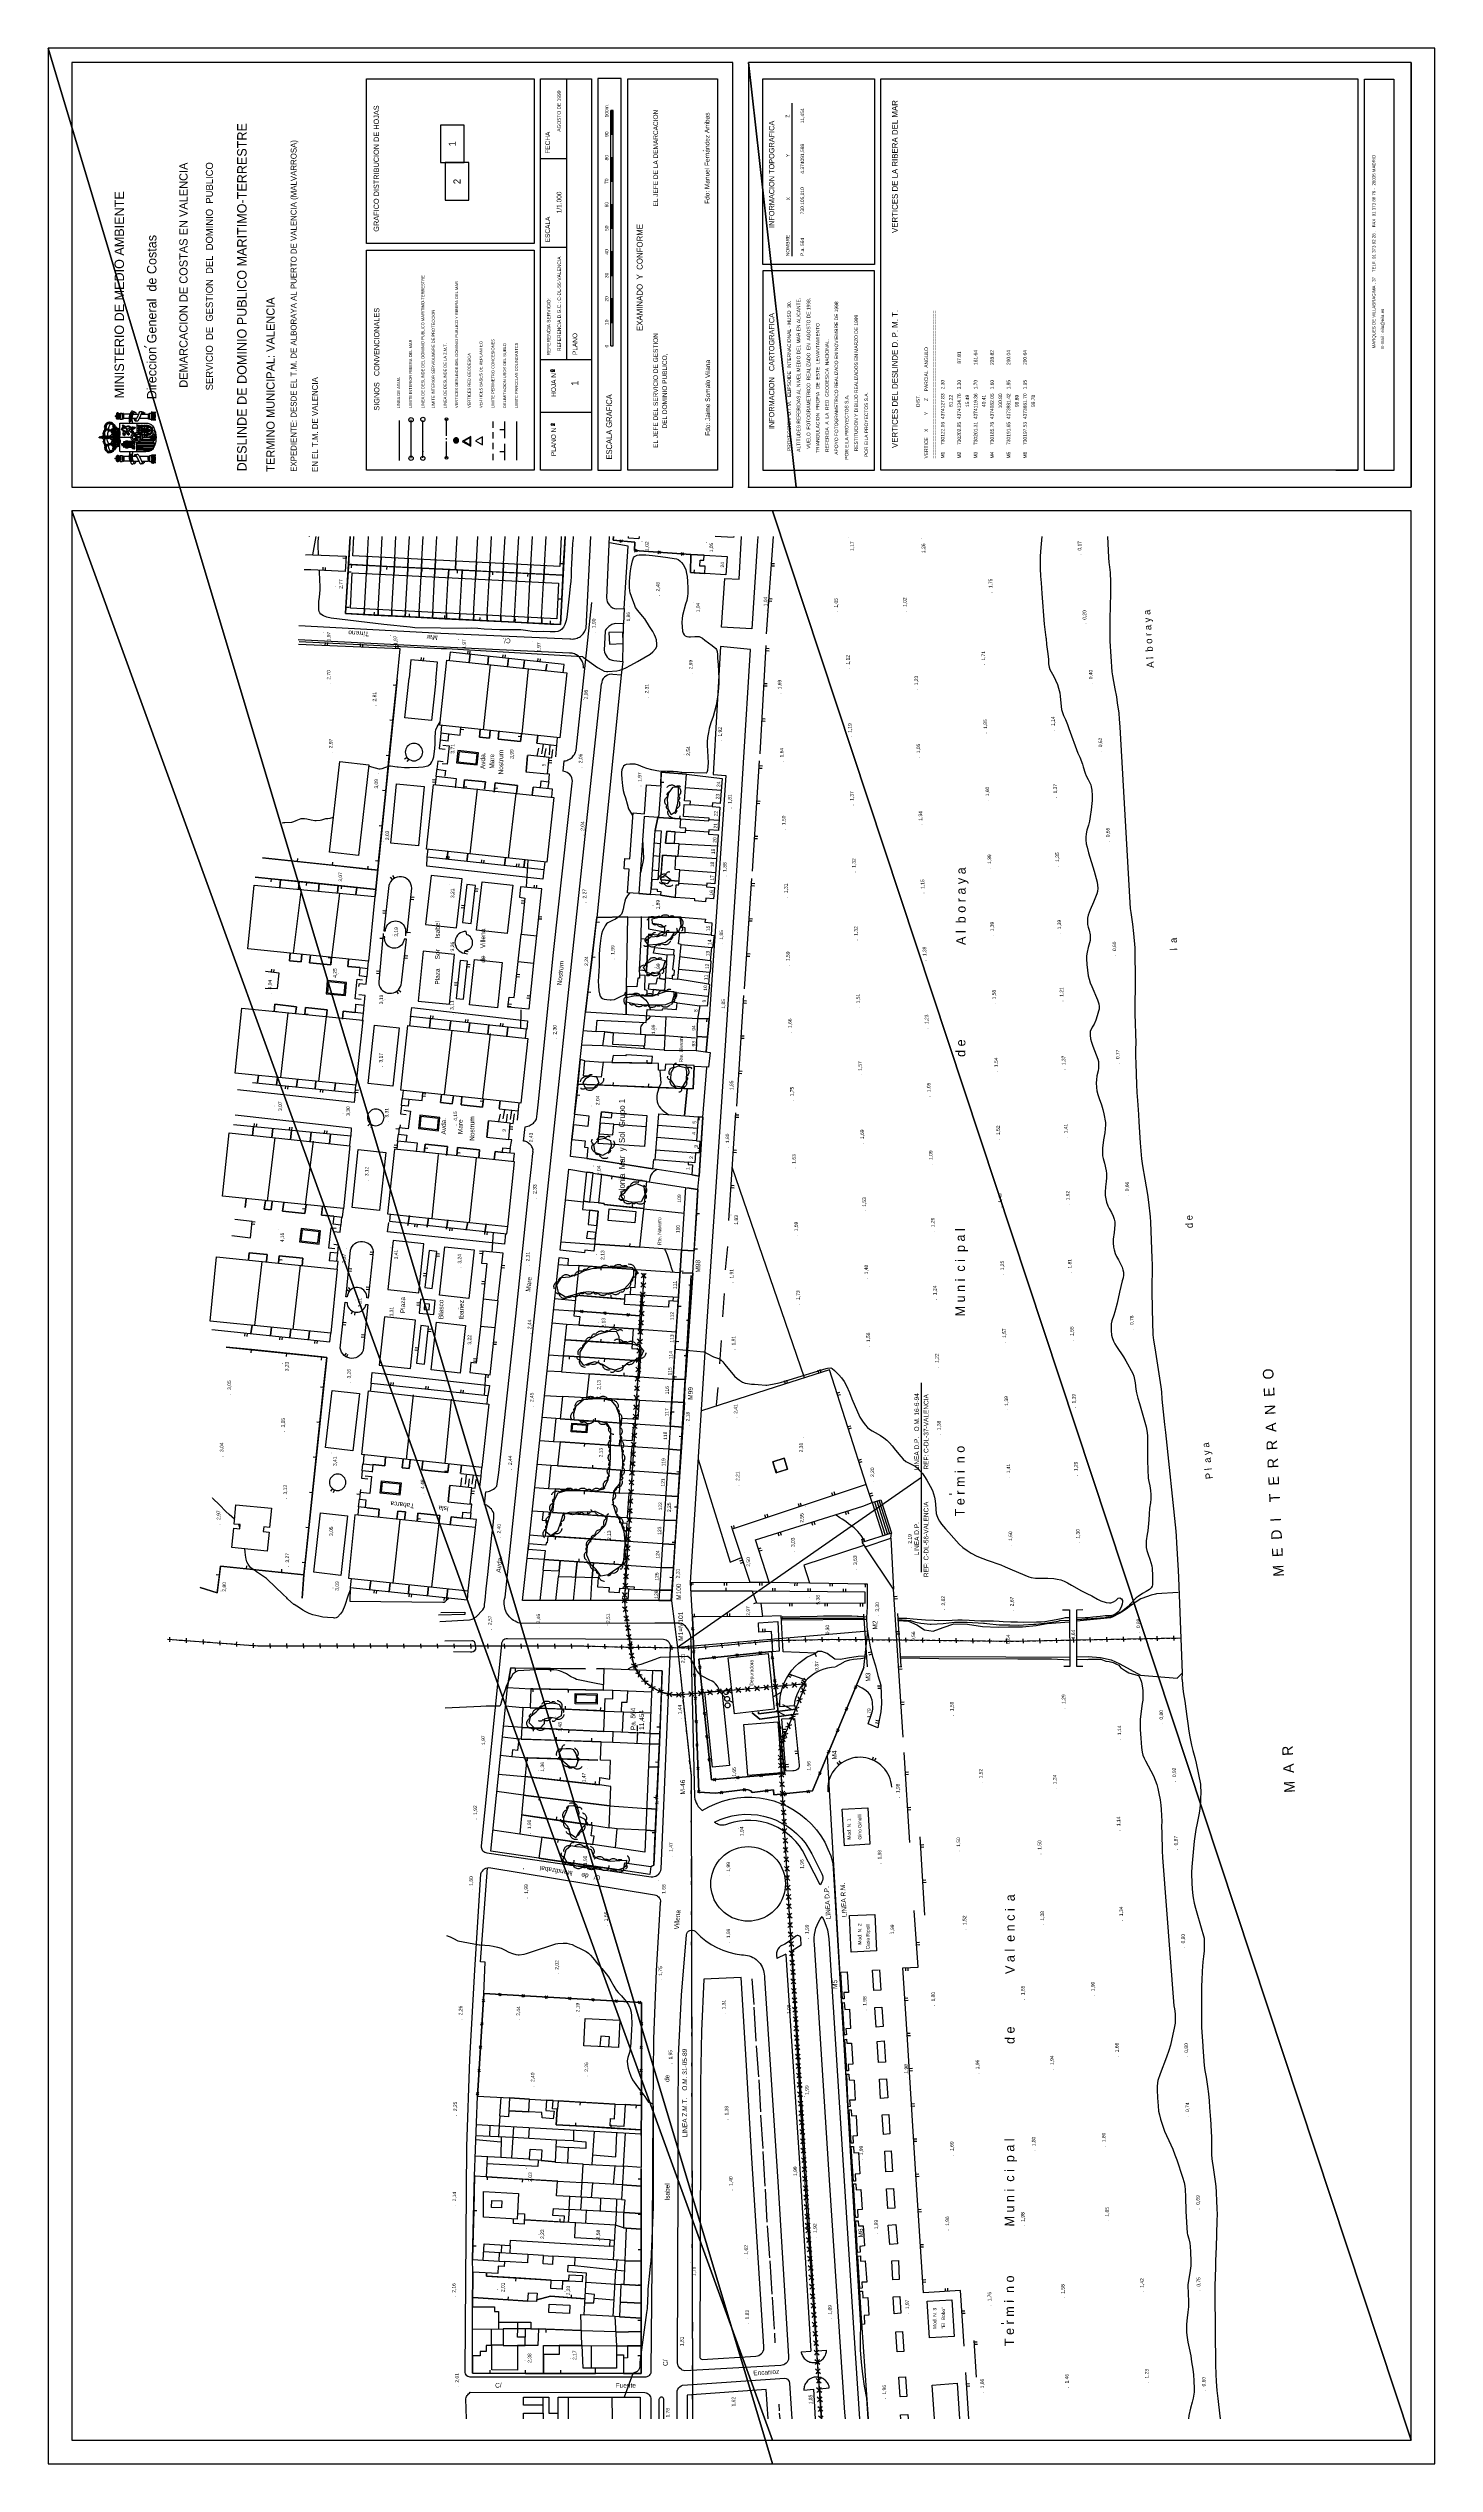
# Model space of a CAD drawing. Extents: x 729854 to 730444, y 4373781 to 4374808.
import ezdxf
from ezdxf.enums import TextEntityAlignment as Align

# ---------------------------------------------------------------- set-up
doc = ezdxf.new("R2010")
doc.units = 0
doc.linetypes.add('DASHED', pattern=[0])
doc.linetypes.add('DIVIDE', pattern=[0])
doc.layers.get('0').update_dxf_attribs({"linetype": 'CONTINUOUS'})
for name, color, linetype in [('1', 7, 'CONTINUOUS'), ('11', 7, 'CONTINUOUS'), ('2', 7, 'CONTINUOUS'), ('22', 7, 'CONTINUOUS'), ('24', 7, 'CONTINUOUS'), ('26', 7, 'CONTINUOUS'), ('28', 7, 'CONTINUOUS'), ('29', 7, 'CONTINUOUS'), ('3', 7, 'CONTINUOUS'), ('33', 7, 'CONTINUOUS'), ('37', 7, 'CONTINUOUS'), ('39', 7, 'CONTINUOUS'), ('40', 7, 'CONTINUOUS'), ('44', 7, 'CONTINUOUS'), ('48', 7, 'CONTINUOUS'), ('50', 7, 'CONTINUOUS'), ('53', 7, 'CONTINUOUS'), ('56', 7, 'CONTINUOUS'), ('57', 7, 'CONTINUOUS'), ('61', 7, 'CONTINUOUS'), ('PATTERN_CLASS', 7, 'CONTINUOUS')]:
    doc.layers.add(name, color=color, linetype=linetype)

msp = doc.modelspace()

# ---------------------------------------------------------------- linework, layer by layer
at = {"color": 0, "linetype": 'CONTINUOUS'}
for p, q in [((730434, 4374801.5), (730434, 4374621)), ((730074.94, 4374675.2), (730074.94, 4374794.48)), ((730093.67, 4374681.01), (730093.67, 4374781.01)), ((730094.67, 4374780.01), (730093.67, 4374781.01)), ((730093.67, 4374681.01), (730093.67, 4374781.01)), ((730094.67, 4374780.01), (730093.67, 4374781.01)), ((730094.67, 4374779.99), (730093.67, 4374780.99)), ((730094.67, 4374779.99), (730093.67, 4374780.99)), ((730094.67, 4374779.98), (730093.67, 4374780.98)), ((730094.67, 4374779.98), (730093.67, 4374780.98)), ((730094.67, 4374779.96), (730093.67, 4374780.96)), ((730094.67, 4374779.96), (730093.67, 4374780.96)), ((730094.67, 4374779.95), (730093.67, 4374780.95)), ((730094.67, 4374779.95), (730093.67, 4374780.95)), ((730094.67, 4374779.93), (730093.67, 4374780.93)), ((730094.67, 4374779.93), (730093.67, 4374780.93)), ((730094.67, 4374779.92), (730093.67, 4374780.92)), ((730094.67, 4374779.92), (730093.67, 4374780.92)), ((730094.67, 4374779.91), (730093.67, 4374780.91)), ((730094.67, 4374779.91), (730093.67, 4374780.91)), ((730094.67, 4374779.89), (730093.67, 4374780.89)), ((730094.67, 4374779.89), (730093.67, 4374780.89)), ((730094.67, 4374779.88), (730093.67, 4374780.88)), ((730094.67, 4374779.88), (730093.67, 4374780.88)), ((730094.67, 4374779.86), (730093.67, 4374780.86)), ((730094.67, 4374779.86), (730093.67, 4374780.86)), ((730094.67, 4374779.85), (730093.67, 4374780.85)), ((730094.67, 4374779.85), (730093.67, 4374780.85)), ((730094.67, 4374779.84), (730093.67, 4374780.84)), ((730094.67, 4374779.84), (730093.67, 4374780.84)), ((730094.67, 4374779.82), (730093.67, 4374780.82)), ((730094.67, 4374779.82), (730093.67, 4374780.82)), ((730094.67, 4374779.81), (730093.67, 4374780.81)), ((730094.67, 4374779.81), (730093.67, 4374780.81)), ((730094.67, 4374779.79), (730093.67, 4374780.79)), ((730094.67, 4374779.79), (730093.67, 4374780.79)), ((730094.67, 4374779.78), (730093.67, 4374780.78)), ((730094.67, 4374779.78), (730093.67, 4374780.78)), ((730094.67, 4374779.76), (730093.67, 4374780.76)), ((730094.67, 4374779.76), (730093.67, 4374780.76)), ((730094.67, 4374779.75), (730093.67, 4374780.75)), ((730094.67, 4374779.75), (730093.67, 4374780.75)), ((730094.67, 4374779.74), (730093.67, 4374780.74)), ((730094.67, 4374779.74), (730093.67, 4374780.74)), ((730094.67, 4374779.72), (730093.67, 4374780.72)), ((730094.67, 4374779.72), (730093.67, 4374780.72)), ((730094.67, 4374779.71), (730093.67, 4374780.71)), ((730094.67, 4374779.71), (730093.67, 4374780.71)), ((730094.67, 4374779.69), (730093.67, 4374780.69)), ((730094.67, 4374779.69), (730093.67, 4374780.69)), ((730094.67, 4374779.68), (730093.67, 4374780.68)), ((730094.67, 4374779.68), (730093.67, 4374780.68)), ((730094.67, 4374779.67), (730093.67, 4374780.67)), ((730094.67, 4374779.67), (730093.67, 4374780.67)), ((730094.67, 4374779.65), (730093.67, 4374780.65)), ((730094.67, 4374779.65), (730093.67, 4374780.65)), ((730094.67, 4374779.64), (730093.67, 4374780.64)), ((730094.67, 4374779.64), (730093.67, 4374780.64)), ((730094.67, 4374779.62), (730093.67, 4374780.62)), ((730094.67, 4374779.62), (730093.67, 4374780.62)), ((730094.67, 4374779.61), (730093.67, 4374780.61)), ((730094.67, 4374779.61), (730093.67, 4374780.61)), ((730094.67, 4374779.6), (730093.67, 4374780.6)), ((730094.67, 4374779.6), (730093.67, 4374780.6)), ((730094.67, 4374779.58), (730093.67, 4374780.58)), ((730094.67, 4374779.58), (730093.67, 4374780.58)), ((730094.67, 4374779.57), (730093.67, 4374780.57)), ((730094.67, 4374779.57), (730093.67, 4374780.57)), ((730094.67, 4374779.55), (730093.67, 4374780.55)), ((730094.67, 4374779.55), (730093.67, 4374780.55)), ((730094.67, 4374779.54), (730093.67, 4374780.54)), ((730094.67, 4374779.54), (730093.67, 4374780.54)), ((730094.67, 4374779.52), (730093.67, 4374780.52)), ((730094.67, 4374779.52), (730093.67, 4374780.52)), ((730094.67, 4374779.51), (730093.67, 4374780.51)), ((730094.67, 4374779.51), (730093.67, 4374780.51)), ((730094.67, 4374779.5), (730093.67, 4374780.5)), ((730094.67, 4374779.5), (730093.67, 4374780.5)), ((730094.67, 4374779.48), (730093.67, 4374780.48)), ((730094.67, 4374779.48), (730093.67, 4374780.48)), ((730094.67, 4374779.47), (730093.67, 4374780.47)), ((730094.67, 4374779.47), (730093.67, 4374780.47)), ((730094.67, 4374779.45), (730093.67, 4374780.45)), ((730094.67, 4374779.45), (730093.67, 4374780.45)), ((730094.67, 4374779.44), (730093.67, 4374780.44)), ((730094.67, 4374779.44), (730093.67, 4374780.44)), ((730094.67, 4374779.43), (730093.67, 4374780.43)), ((730094.67, 4374779.43), (730093.67, 4374780.43)), ((730094.67, 4374779.41), (730093.67, 4374780.41)), ((730094.67, 4374779.41), (730093.67, 4374780.41)), ((730094.67, 4374779.4), (730093.67, 4374780.4)), ((730094.67, 4374779.4), (730093.67, 4374780.4)), ((730094.67, 4374779.38), (730093.67, 4374780.38)), ((730094.67, 4374779.38), (730093.67, 4374780.38)), ((730094.67, 4374779.37), (730093.67, 4374780.37)), ((730094.67, 4374779.37), (730093.67, 4374780.37)), ((730094.67, 4374779.35), (730093.67, 4374780.35)), ((730094.67, 4374779.35), (730093.67, 4374780.35)), ((730094.67, 4374779.34), (730093.67, 4374780.34)), ((730094.67, 4374779.34), (730093.67, 4374780.34)), ((730094.67, 4374779.33), (730093.67, 4374780.33)), ((730094.67, 4374779.33), (730093.67, 4374780.33)), ((730094.67, 4374779.31), (730093.67, 4374780.31)), ((730094.67, 4374779.31), (730093.67, 4374780.31)), ((730094.67, 4374779.3), (730093.67, 4374780.3)), ((730094.67, 4374779.3), (730093.67, 4374780.3)), ((730094.67, 4374779.28), (730093.67, 4374780.28)), ((730094.67, 4374779.28), (730093.67, 4374780.28)), ((730094.67, 4374779.27), (730093.67, 4374780.27)), ((730094.67, 4374779.27), (730093.67, 4374780.27)), ((730094.67, 4374779.26), (730093.67, 4374780.26)), ((730094.67, 4374779.26), (730093.67, 4374780.26)), ((730094.67, 4374779.24), (730093.67, 4374780.24)), ((730094.67, 4374779.24), (730093.67, 4374780.24)), ((730094.67, 4374779.23), (730093.67, 4374780.23)), ((730094.67, 4374779.23), (730093.67, 4374780.23)), ((730094.67, 4374779.21), (730093.67, 4374780.21)), ((730094.67, 4374779.21), (730093.67, 4374780.21)), ((730094.67, 4374779.2), (730093.67, 4374780.2)), ((730094.67, 4374779.2), (730093.67, 4374780.2)), ((730094.67, 4374779.18), (730093.67, 4374780.18)), ((730094.67, 4374779.18), (730093.67, 4374780.18)), ((730094.67, 4374779.17), (730093.67, 4374780.17)), ((730094.67, 4374779.17), (730093.67, 4374780.17)), ((730094.67, 4374779.16), (730093.67, 4374780.16)), ((730094.67, 4374779.16), (730093.67, 4374780.16)), ((730094.67, 4374779.14), (730093.67, 4374780.14)), ((730094.67, 4374779.14), (730093.67, 4374780.14)), ((730094.67, 4374779.13), (730093.67, 4374780.13)), ((730094.67, 4374779.13), (730093.67, 4374780.13)), ((730094.67, 4374779.11), (730093.67, 4374780.11)), ((730094.67, 4374779.11), (730093.67, 4374780.11)), ((730094.67, 4374779.1), (730093.67, 4374780.1)), ((730094.67, 4374779.1), (730093.67, 4374780.1)), ((730094.67, 4374779.09), (730093.67, 4374780.09)), ((730094.67, 4374779.09), (730093.67, 4374780.09)), ((730094.67, 4374779.07), (730093.67, 4374780.07)), ((730094.67, 4374779.07), (730093.67, 4374780.07)), ((730094.67, 4374779.06), (730093.67, 4374780.06)), ((730094.67, 4374779.06), (730093.67, 4374780.06)), ((730094.67, 4374779.04), (730093.67, 4374780.04)), ((730094.67, 4374779.04), (730093.67, 4374780.04)), ((730094.67, 4374779.03), (730093.67, 4374780.03)), ((730094.67, 4374779.03), (730093.67, 4374780.03)), ((730094.67, 4374779.02), (730093.67, 4374780.02)), ((730094.67, 4374779.02), (730093.67, 4374780.02)), ((730094.67, 4374779), (730093.67, 4374780)), ((730094.67, 4374779), (730093.67, 4374780)), ((730094.67, 4374778.99), (730093.67, 4374779.99)), ((730094.67, 4374778.99), (730093.67, 4374779.99)), ((730094.67, 4374778.97), (730093.67, 4374779.97)), ((730094.67, 4374778.97), (730093.67, 4374779.97)), ((730094.67, 4374778.96), (730093.67, 4374779.96)), ((730094.67, 4374778.96), (730093.67, 4374779.96)), ((730094.67, 4374778.94), (730093.67, 4374779.94)), ((730094.67, 4374778.94), (730093.67, 4374779.94)), ((730094.67, 4374778.93), (730093.67, 4374779.93)), ((730094.67, 4374778.93), (730093.67, 4374779.93)), ((730094.67, 4374778.92), (730093.67, 4374779.92)), ((730094.67, 4374778.92), (730093.67, 4374779.92)), ((730094.67, 4374778.9), (730093.67, 4374779.9)), ((730094.67, 4374778.9), (730093.67, 4374779.9)), ((730094.67, 4374778.89), (730093.67, 4374779.89)), ((730094.67, 4374778.89), (730093.67, 4374779.89)), ((730094.67, 4374778.87), (730093.67, 4374779.87)), ((730094.67, 4374778.87), (730093.67, 4374779.87)), ((730094.67, 4374778.86), (730093.67, 4374779.86)), ((730094.67, 4374778.86), (730093.67, 4374779.86)), ((730094.67, 4374778.85), (730093.67, 4374779.85)), ((730094.67, 4374778.85), (730093.67, 4374779.85)), ((730094.67, 4374778.83), (730093.67, 4374779.83)), ((730094.67, 4374778.83), (730093.67, 4374779.83)), ((730094.67, 4374778.82), (730093.67, 4374779.82)), ((730094.67, 4374778.82), (730093.67, 4374779.82)), ((730094.67, 4374778.8), (730093.67, 4374779.8)), ((730094.67, 4374778.8), (730093.67, 4374779.8)), ((730094.67, 4374778.79), (730093.67, 4374779.79)), ((730094.67, 4374778.79), (730093.67, 4374779.79)), ((730094.67, 4374778.77), (730093.67, 4374779.77)), ((730094.67, 4374778.77), (730093.67, 4374779.77)), ((730094.67, 4374778.76), (730093.67, 4374779.76)), ((730094.67, 4374778.76), (730093.67, 4374779.76)), ((730094.67, 4374778.75), (730093.67, 4374779.75)), ((730094.67, 4374778.75), (730093.67, 4374779.75)), ((730094.67, 4374778.73), (730093.67, 4374779.73)), ((730094.67, 4374778.73), (730093.67, 4374779.73)), ((730094.67, 4374778.72), (730093.67, 4374779.72)), ((730094.67, 4374778.72), (730093.67, 4374779.72)), ((730094.67, 4374778.7), (730093.67, 4374779.7)), ((730094.67, 4374778.7), (730093.67, 4374779.7)), ((730094.67, 4374778.69), (730093.67, 4374779.69)), ((730094.67, 4374778.69), (730093.67, 4374779.69)), ((730094.67, 4374778.68), (730093.67, 4374779.68)), ((730094.67, 4374778.68), (730093.67, 4374779.68)), ((730094.67, 4374778.66), (730093.67, 4374779.66)), ((730094.67, 4374778.66), (730093.67, 4374779.66)), ((730094.67, 4374778.65), (730093.67, 4374779.65)), ((730094.67, 4374778.65), (730093.67, 4374779.65)), ((730094.67, 4374778.63), (730093.67, 4374779.63)), ((730094.67, 4374778.63), (730093.67, 4374779.63)), ((730094.67, 4374778.62), (730093.67, 4374779.62)), ((730094.67, 4374778.62), (730093.67, 4374779.62)), ((730094.67, 4374778.61), (730093.67, 4374779.61)), ((730094.67, 4374778.61), (730093.67, 4374779.61)), ((730094.67, 4374778.59), (730093.67, 4374779.59)), ((730094.67, 4374778.59), (730093.67, 4374779.59)), ((730094.67, 4374778.58), (730093.67, 4374779.58)), ((730094.67, 4374778.58), (730093.67, 4374779.58)), ((730094.67, 4374778.56), (730093.67, 4374779.56)), ((730094.67, 4374778.56), (730093.67, 4374779.56)), ((730094.67, 4374778.55), (730093.67, 4374779.55)), ((730094.67, 4374778.55), (730093.67, 4374779.55)), ((730094.67, 4374778.53), (730093.67, 4374779.53)), ((730094.67, 4374778.53), (730093.67, 4374779.53)), ((730094.67, 4374778.52), (730093.67, 4374779.52)), ((730094.67, 4374778.52), (730093.67, 4374779.52)), ((730094.67, 4374778.51), (730093.67, 4374779.51)), ((730094.67, 4374778.51), (730093.67, 4374779.51)), ((730094.67, 4374778.49), (730093.67, 4374779.49)), ((730094.67, 4374778.49), (730093.67, 4374779.49)), ((730094.67, 4374778.48), (730093.67, 4374779.48)), ((730094.67, 4374778.48), (730093.67, 4374779.48)), ((730094.67, 4374778.46), (730093.67, 4374779.46)), ((730094.67, 4374778.46), (730093.67, 4374779.46)), ((730094.67, 4374778.45), (730093.67, 4374779.45)), ((730094.67, 4374778.45), (730093.67, 4374779.45)), ((730094.67, 4374778.44), (730093.67, 4374779.44)), ((730094.67, 4374778.44), (730093.67, 4374779.44)), ((730094.67, 4374778.42), (730093.67, 4374779.42)), ((730094.67, 4374778.42), (730093.67, 4374779.42)), ((730094.67, 4374778.41), (730093.67, 4374779.41)), ((730094.67, 4374778.41), (730093.67, 4374779.41)), ((730094.67, 4374778.39), (730093.67, 4374779.39)), ((730094.67, 4374778.39), (730093.67, 4374779.39)), ((730094.67, 4374778.38), (730093.67, 4374779.38)), ((730094.67, 4374778.38), (730093.67, 4374779.38)), ((730094.67, 4374778.36), (730093.67, 4374779.36)), ((730094.67, 4374778.36), (730093.67, 4374779.36)), ((730094.67, 4374778.35), (730093.67, 4374779.35)), ((730094.67, 4374778.35), (730093.67, 4374779.35)), ((730094.67, 4374778.34), (730093.67, 4374779.34)), ((730094.67, 4374778.34), (730093.67, 4374779.34)), ((730094.67, 4374778.32), (730093.67, 4374779.32)), ((730094.67, 4374778.32), (730093.67, 4374779.32)), ((730094.67, 4374778.31), (730093.67, 4374779.31)), ((730094.67, 4374778.31), (730093.67, 4374779.31)), ((730094.67, 4374778.29), (730093.67, 4374779.29)), ((730094.67, 4374778.29), (730093.67, 4374779.29)), ((730094.67, 4374778.28), (730093.67, 4374779.28)), ((730094.67, 4374778.28), (730093.67, 4374779.28)), ((730094.67, 4374778.27), (730093.67, 4374779.27)), ((730094.67, 4374778.27), (730093.67, 4374779.27)), ((730094.67, 4374778.25), (730093.67, 4374779.25)), ((730094.67, 4374778.25), (730093.67, 4374779.25)), ((730094.67, 4374778.24), (730093.67, 4374779.24)), ((730094.67, 4374778.24), (730093.67, 4374779.24)), ((730094.67, 4374778.22), (730093.67, 4374779.22)), ((730094.67, 4374778.22), (730093.67, 4374779.22)), ((730094.67, 4374778.21), (730093.67, 4374779.21)), ((730094.67, 4374778.21), (730093.67, 4374779.21)), ((730094.67, 4374778.2), (730093.67, 4374779.2)), ((730094.67, 4374778.2), (730093.67, 4374779.2)), ((730094.67, 4374778.18), (730093.67, 4374779.18)), ((730094.67, 4374778.18), (730093.67, 4374779.18)), ((730094.67, 4374778.17), (730093.67, 4374779.17)), ((730094.67, 4374778.17), (730093.67, 4374779.17)), ((730094.67, 4374778.15), (730093.67, 4374779.15)), ((730094.67, 4374778.15), (730093.67, 4374779.15)), ((730094.67, 4374778.14), (730093.67, 4374779.14)), ((730094.67, 4374778.14), (730093.67, 4374779.14)), ((730094.67, 4374778.12), (730093.67, 4374779.12)), ((730094.67, 4374778.12), (730093.67, 4374779.12)), ((730094.67, 4374778.11), (730093.67, 4374779.11)), ((730094.67, 4374778.11), (730093.67, 4374779.11)), ((730094.67, 4374778.1), (730093.67, 4374779.1)), ((730094.67, 4374778.1), (730093.67, 4374779.1)), ((730094.67, 4374778.08), (730093.67, 4374779.08)), ((730094.67, 4374778.08), (730093.67, 4374779.08)), ((730094.67, 4374778.07), (730093.67, 4374779.07)), ((730094.67, 4374778.07), (730093.67, 4374779.07)), ((730094.67, 4374778.05), (730093.67, 4374779.05)), ((730094.67, 4374778.05), (730093.67, 4374779.05)), ((730094.67, 4374778.04), (730093.67, 4374779.04)), ((730094.67, 4374778.04), (730093.67, 4374779.04)), ((730094.67, 4374778.03), (730093.67, 4374779.03)), ((730094.67, 4374778.03), (730093.67, 4374779.03)), ((730094.67, 4374778.01), (730093.67, 4374779.01)), ((730094.67, 4374778.01), (730093.67, 4374779.01)), ((730094.67, 4374778), (730093.67, 4374779)), ((730094.67, 4374778), (730093.67, 4374779)), ((730094.67, 4374777.98), (730093.67, 4374778.98)), ((730094.67, 4374777.98), (730093.67, 4374778.98)), ((730094.67, 4374777.97), (730093.67, 4374778.97)), ((730094.67, 4374777.97), (730093.67, 4374778.97)), ((730094.67, 4374777.95), (730093.67, 4374778.95)), ((730094.67, 4374777.95), (730093.67, 4374778.95)), ((730094.67, 4374777.94), (730093.67, 4374778.94)), ((730094.67, 4374777.94), (730093.67, 4374778.94)), ((730094.67, 4374777.93), (730093.67, 4374778.93)), ((730094.67, 4374777.93), (730093.67, 4374778.93)), ((730094.67, 4374777.91), (730093.67, 4374778.91)), ((730094.67, 4374777.91), (730093.67, 4374778.91)), ((730094.67, 4374777.9), (730093.67, 4374778.9)), ((730094.67, 4374777.9), (730093.67, 4374778.9)), ((730094.67, 4374777.88), (730093.67, 4374778.88)), ((730094.67, 4374777.88), (730093.67, 4374778.88)), ((730094.67, 4374777.87), (730093.67, 4374778.87)), ((730094.67, 4374777.87), (730093.67, 4374778.87)), ((730094.67, 4374777.86), (730093.67, 4374778.86)), ((730094.67, 4374777.86), (730093.67, 4374778.86)), ((730094.67, 4374777.84), (730093.67, 4374778.84)), ((730094.67, 4374777.84), (730093.67, 4374778.84)), ((730094.67, 4374777.83), (730093.67, 4374778.83)), ((730094.67, 4374777.83), (730093.67, 4374778.83)), ((730094.67, 4374777.81), (730093.67, 4374778.81)), ((730094.67, 4374777.81), (730093.67, 4374778.81)), ((730094.67, 4374777.8), (730093.67, 4374778.8)), ((730094.67, 4374777.8), (730093.67, 4374778.8)), ((730094.67, 4374777.78), (730093.67, 4374778.78)), ((730094.67, 4374777.78), (730093.67, 4374778.78)), ((730094.67, 4374777.77), (730093.67, 4374778.77)), ((730094.67, 4374777.77), (730093.67, 4374778.77)), ((730094.67, 4374780.02), (730093.68, 4374781.01)), ((730094.67, 4374780.02), (730093.68, 4374781.01)), ((730094.67, 4374780.03), (730093.69, 4374781.01)), ((730094.67, 4374780.03), (730093.69, 4374781.01)), ((730094.67, 4374780.05), (730093.71, 4374781.01)), ((730094.67, 4374780.05), (730093.71, 4374781.01)), ((730094.67, 4374780.06), (730093.72, 4374781.01)), ((730094.67, 4374780.06), (730093.72, 4374781.01)), ((730094.67, 4374780.08), (730093.74, 4374781.01)), ((730094.67, 4374780.08), (730093.74, 4374781.01)), ((730094.67, 4374780.09), (730093.75, 4374781.01)), ((730094.67, 4374780.09), (730093.75, 4374781.01)), ((730094.67, 4374780.1), (730093.76, 4374781.01)), ((730094.67, 4374780.1), (730093.76, 4374781.01)), ((730094.67, 4374780.12), (730093.78, 4374781.01)), ((730094.67, 4374780.12), (730093.78, 4374781.01)), ((730094.67, 4374780.13), (730093.79, 4374781.01)), ((730094.67, 4374780.13), (730093.79, 4374781.01)), ((730094.67, 4374780.15), (730093.81, 4374781.01)), ((730094.67, 4374780.15), (730093.81, 4374781.01)), ((730094.67, 4374780.16), (730093.82, 4374781.01)), ((730094.67, 4374780.16), (730093.82, 4374781.01)), ((730094.67, 4374780.17), (730093.83, 4374781.01)), ((730094.67, 4374780.17), (730093.83, 4374781.01)), ((730094.67, 4374780.19), (730093.85, 4374781.01)), ((730094.67, 4374780.19), (730093.85, 4374781.01)), ((730094.67, 4374780.2), (730093.86, 4374781.01)), ((730094.67, 4374780.2), (730093.86, 4374781.01)), ((730094.67, 4374780.22), (730093.88, 4374781.01)), ((730094.67, 4374780.22), (730093.88, 4374781.01)), ((730094.67, 4374780.23), (730093.89, 4374781.01)), ((730094.67, 4374780.23), (730093.89, 4374781.01)), ((730094.67, 4374780.25), (730093.91, 4374781.01)), ((730094.67, 4374780.25), (730093.91, 4374781.01)), ((730094.67, 4374780.26), (730093.92, 4374781.01)), ((730094.67, 4374780.26), (730093.92, 4374781.01)), ((730094.67, 4374780.27), (730093.93, 4374781.01)), ((730094.67, 4374780.27), (730093.93, 4374781.01)), ((730094.67, 4374780.29), (730093.95, 4374781.01)), ((730094.67, 4374780.29), (730093.95, 4374781.01)), ((730094.67, 4374780.3), (730093.96, 4374781.01)), ((730094.67, 4374780.3), (730093.96, 4374781.01)), ((730094.67, 4374780.32), (730093.98, 4374781.01)), ((730094.67, 4374780.32), (730093.98, 4374781.01)), ((730094.67, 4374780.33), (730093.99, 4374781.01)), ((730094.67, 4374780.33), (730093.99, 4374781.01)), ((730094.67, 4374780.34), (730094, 4374781.01)), ((730094.67, 4374780.34), (730094, 4374781.01)), ((730094.67, 4374780.36), (730094.02, 4374781.01)), ((730094.67, 4374780.36), (730094.02, 4374781.01)), ((730094.67, 4374780.37), (730094.03, 4374781.01)), ((730094.67, 4374780.37), (730094.03, 4374781.01)), ((730094.67, 4374780.39), (730094.05, 4374781.01)), ((730094.67, 4374780.39), (730094.05, 4374781.01)), ((730094.67, 4374780.4), (730094.06, 4374781.01)), ((730094.67, 4374780.4), (730094.06, 4374781.01)), ((730094.67, 4374780.42), (730094.08, 4374781.01)), ((730094.67, 4374780.42), (730094.08, 4374781.01)), ((730094.67, 4374780.43), (730094.09, 4374781.01)), ((730094.67, 4374780.43), (730094.09, 4374781.01)), ((730094.67, 4374780.44), (730094.1, 4374781.01)), ((730094.67, 4374780.44), (730094.1, 4374781.01)), ((730094.67, 4374780.46), (730094.12, 4374781.01)), ((730094.67, 4374780.46), (730094.12, 4374781.01)), ((730094.67, 4374780.47), (730094.13, 4374781.01)), ((730094.67, 4374780.47), (730094.13, 4374781.01)), ((730094.67, 4374780.49), (730094.15, 4374781.01)), ((730094.67, 4374780.49), (730094.15, 4374781.01)), ((730094.67, 4374780.5), (730094.16, 4374781.01)), ((730094.67, 4374780.5), (730094.16, 4374781.01)), ((730094.67, 4374780.51), (730094.17, 4374781.01)), ((730094.67, 4374780.51), (730094.17, 4374781.01)), ((730094.67, 4374780.53), (730094.19, 4374781.01)), ((730094.67, 4374780.53), (730094.19, 4374781.01)), ((730094.67, 4374780.54), (730094.2, 4374781.01)), ((730094.67, 4374780.54), (730094.2, 4374781.01)), ((730094.67, 4374780.56), (730094.22, 4374781.01)), ((730094.67, 4374780.56), (730094.22, 4374781.01)), ((730094.67, 4374780.57), (730094.23, 4374781.01)), ((730094.67, 4374780.57), (730094.23, 4374781.01)), ((730094.67, 4374780.59), (730094.25, 4374781.01)), ((730094.67, 4374780.59), (730094.25, 4374781.01)), ((730094.67, 4374780.6), (730094.26, 4374781.01)), ((730094.67, 4374780.6), (730094.26, 4374781.01)), ((730094.67, 4374780.61), (730094.27, 4374781.01)), ((730094.67, 4374780.61), (730094.27, 4374781.01)), ((730094.67, 4374780.63), (730094.29, 4374781.01)), ((730094.67, 4374780.63), (730094.29, 4374781.01)), ((730094.67, 4374780.64), (730094.3, 4374781.01)), ((730094.67, 4374780.64), (730094.3, 4374781.01)), ((730094.67, 4374780.66), (730094.32, 4374781.01)), ((730094.67, 4374780.66), (730094.32, 4374781.01)), ((730094.67, 4374780.67), (730094.33, 4374781.01)), ((730094.67, 4374780.67), (730094.33, 4374781.01)), ((730094.67, 4374780.68), (730094.34, 4374781.01)), ((730094.67, 4374780.68), (730094.34, 4374781.01)), ((730094.67, 4374780.7), (730094.36, 4374781.01)), ((730094.67, 4374780.7), (730094.36, 4374781.01)), ((730094.67, 4374780.71), (730094.37, 4374781.01)), ((730094.67, 4374780.71), (730094.37, 4374781.01)), ((730094.67, 4374780.73), (730094.39, 4374781.01)), ((730094.67, 4374780.73), (730094.39, 4374781.01)), ((730094.67, 4374780.74), (730094.4, 4374781.01)), ((730094.67, 4374780.74), (730094.4, 4374781.01)), ((730094.67, 4374780.75), (730094.41, 4374781.01)), ((730094.67, 4374780.75), (730094.41, 4374781.01)), ((730094.67, 4374780.77), (730094.43, 4374781.01)), ((730094.67, 4374780.77), (730094.43, 4374781.01)), ((730094.67, 4374780.78), (730094.44, 4374781.01)), ((730094.67, 4374780.78), (730094.44, 4374781.01)), ((730094.67, 4374780.8), (730094.46, 4374781.01)), ((730094.67, 4374780.8), (730094.46, 4374781.01)), ((730094.67, 4374780.81), (730094.47, 4374781.01)), ((730094.67, 4374780.81), (730094.47, 4374781.01)), ((730094.67, 4374780.83), (730094.49, 4374781.01)), ((730094.67, 4374780.83), (730094.49, 4374781.01)), ((730094.67, 4374780.84), (730094.5, 4374781.01)), ((730094.67, 4374780.84), (730094.5, 4374781.01)), ((730094.67, 4374780.85), (730094.51, 4374781.01)), ((730094.67, 4374780.85), (730094.51, 4374781.01)), ((730094.67, 4374780.87), (730094.53, 4374781.01)), ((730094.67, 4374780.87), (730094.53, 4374781.01)), ((730094.67, 4374780.88), (730094.54, 4374781.01)), ((730094.67, 4374780.88), (730094.54, 4374781.01)), ((730094.67, 4374780.9), (730094.56, 4374781.01)), ((730094.67, 4374780.9), (730094.56, 4374781.01)), ((730094.67, 4374780.91), (730094.57, 4374781.01)), ((730094.67, 4374780.91), (730094.57, 4374781.01)), ((730094.67, 4374780.92), (730094.58, 4374781.01)), ((730094.67, 4374780.92), (730094.58, 4374781.01)), ((730094.67, 4374780.94), (730094.6, 4374781.01)), ((730094.67, 4374780.94), (730094.6, 4374781.01)), ((730094.67, 4374780.95), (730094.61, 4374781.01)), ((730094.67, 4374780.95), (730094.61, 4374781.01)), ((730094.67, 4374780.97), (730094.63, 4374781.01)), ((730094.67, 4374780.97), (730094.63, 4374781.01)), ((730094.67, 4374780.98), (730094.64, 4374781.01)), ((730094.67, 4374780.98), (730094.64, 4374781.01)), ((730094.67, 4374781), (730094.66, 4374781.01)), ((730094.67, 4374781), (730094.66, 4374781.01)), ((730094.67, 4374681.01), (730094.67, 4374781.01)), ((730094.67, 4374681.01), (730094.67, 4374781.01)), ((730170.85, 4374719.22), (730170.85, 4374784.24)), ((730094.67, 4374777.76), (730093.67, 4374778.76)), ((730094.67, 4374777.76), (730093.67, 4374778.76)), ((730094.67, 4374777.74), (730093.67, 4374778.74)), ((730094.67, 4374777.74), (730093.67, 4374778.74)), ((730094.67, 4374777.73), (730093.67, 4374778.73)), ((730094.67, 4374777.73), (730093.67, 4374778.73)), ((730094.67, 4374777.71), (730093.67, 4374778.71)), ((730094.67, 4374777.71), (730093.67, 4374778.71)), ((730094.67, 4374777.7), (730093.67, 4374778.7)), ((730094.67, 4374777.7), (730093.67, 4374778.7)), ((730094.67, 4374777.69), (730093.67, 4374778.69)), ((730094.67, 4374777.69), (730093.67, 4374778.69)), ((730094.67, 4374777.67), (730093.67, 4374778.67)), ((730094.67, 4374777.67), (730093.67, 4374778.67)), ((730094.67, 4374777.66), (730093.67, 4374778.66)), ((730094.67, 4374777.66), (730093.67, 4374778.66)), ((730094.67, 4374777.64), (730093.67, 4374778.64)), ((730094.67, 4374777.64), (730093.67, 4374778.64)), ((730094.67, 4374777.63), (730093.67, 4374778.63)), ((730094.67, 4374777.63), (730093.67, 4374778.63)), ((730094.67, 4374777.62), (730093.67, 4374778.62)), ((730094.67, 4374777.62), (730093.67, 4374778.62)), ((730094.67, 4374777.6), (730093.67, 4374778.6)), ((730094.67, 4374777.6), (730093.67, 4374778.6)), ((730094.67, 4374777.59), (730093.67, 4374778.59)), ((730094.67, 4374777.59), (730093.67, 4374778.59)), ((730094.67, 4374777.57), (730093.67, 4374778.57)), ((730094.67, 4374777.57), (730093.67, 4374778.57)), ((730094.67, 4374777.56), (730093.67, 4374778.56)), ((730094.67, 4374777.56), (730093.67, 4374778.56)), ((730094.67, 4374777.54), (730093.67, 4374778.54)), ((730094.67, 4374777.54), (730093.67, 4374778.54)), ((730094.67, 4374777.53), (730093.67, 4374778.53)), ((730094.67, 4374777.53), (730093.67, 4374778.53)), ((730094.67, 4374777.52), (730093.67, 4374778.52)), ((730094.67, 4374777.52), (730093.67, 4374778.52)), ((730094.67, 4374777.5), (730093.67, 4374778.5)), ((730094.67, 4374777.5), (730093.67, 4374778.5)), ((730094.67, 4374777.49), (730093.67, 4374778.49)), ((730094.67, 4374777.49), (730093.67, 4374778.49)), ((730094.67, 4374777.47), (730093.67, 4374778.47)), ((730094.67, 4374777.47), (730093.67, 4374778.47)), ((730094.67, 4374777.46), (730093.67, 4374778.46)), ((730094.67, 4374777.46), (730093.67, 4374778.46)), ((730094.67, 4374777.45), (730093.67, 4374778.45)), ((730094.67, 4374777.45), (730093.67, 4374778.45)), ((730094.67, 4374777.43), (730093.67, 4374778.43)), ((730094.67, 4374777.43), (730093.67, 4374778.43)), ((730094.67, 4374777.42), (730093.67, 4374778.42)), ((730094.67, 4374777.42), (730093.67, 4374778.42)), ((730094.67, 4374777.4), (730093.67, 4374778.4)), ((730094.67, 4374777.4), (730093.67, 4374778.4)), ((730094.67, 4374777.39), (730093.67, 4374778.39)), ((730094.67, 4374777.39), (730093.67, 4374778.39)), ((730094.67, 4374777.37), (730093.67, 4374778.37)), ((730094.67, 4374777.37), (730093.67, 4374778.37)), ((730094.67, 4374777.36), (730093.67, 4374778.36)), ((730094.67, 4374777.36), (730093.67, 4374778.36)), ((730094.67, 4374777.35), (730093.67, 4374778.35)), ((730094.67, 4374777.35), (730093.67, 4374778.35)), ((730094.67, 4374777.33), (730093.67, 4374778.33)), ((730094.67, 4374777.33), (730093.67, 4374778.33)), ((730094.67, 4374777.32), (730093.67, 4374778.32)), ((730094.67, 4374777.32), (730093.67, 4374778.32)), ((730094.67, 4374777.3), (730093.67, 4374778.3)), ((730094.67, 4374777.3), (730093.67, 4374778.3)), ((730094.67, 4374777.29), (730093.67, 4374778.29)), ((730094.67, 4374777.29), (730093.67, 4374778.29)), ((730094.67, 4374777.28), (730093.67, 4374778.28)), ((730094.67, 4374777.28), (730093.67, 4374778.28)), ((730094.67, 4374777.26), (730093.67, 4374778.26)), ((730094.67, 4374777.26), (730093.67, 4374778.26)), ((730094.67, 4374777.25), (730093.67, 4374778.25)), ((730094.67, 4374777.25), (730093.67, 4374778.25)), ((730094.67, 4374777.23), (730093.67, 4374778.23)), ((730094.67, 4374777.23), (730093.67, 4374778.23)), ((730094.67, 4374777.22), (730093.67, 4374778.22)), ((730094.67, 4374777.22), (730093.67, 4374778.22)), ((730094.67, 4374777.21), (730093.67, 4374778.21)), ((730094.67, 4374777.21), (730093.67, 4374778.21)), ((730094.67, 4374777.19), (730093.67, 4374778.19)), ((730094.67, 4374777.19), (730093.67, 4374778.19)), ((730094.67, 4374777.18), (730093.67, 4374778.18)), ((730094.67, 4374777.18), (730093.67, 4374778.18)), ((730094.67, 4374777.16), (730093.67, 4374778.16)), ((730094.67, 4374777.16), (730093.67, 4374778.16)), ((730094.67, 4374777.15), (730093.67, 4374778.15)), ((730094.67, 4374777.15), (730093.67, 4374778.15)), ((730094.67, 4374777.13), (730093.67, 4374778.13)), ((730094.67, 4374777.13), (730093.67, 4374778.13)), ((730094.67, 4374777.12), (730093.67, 4374778.12)), ((730094.67, 4374777.12), (730093.67, 4374778.12)), ((730094.67, 4374777.11), (730093.67, 4374778.11)), ((730094.67, 4374777.11), (730093.67, 4374778.11)), ((730094.67, 4374777.09), (730093.67, 4374778.09)), ((730094.67, 4374777.09), (730093.67, 4374778.09)), ((730094.67, 4374777.08), (730093.67, 4374778.08)), ((730094.67, 4374777.08), (730093.67, 4374778.08)), ((730094.67, 4374777.06), (730093.67, 4374778.06)), ((730094.67, 4374777.06), (730093.67, 4374778.06)), ((730094.67, 4374777.05), (730093.67, 4374778.05)), ((730094.67, 4374777.05), (730093.67, 4374778.05)), ((730094.67, 4374777.04), (730093.67, 4374778.04)), ((730094.67, 4374777.04), (730093.67, 4374778.04)), ((730094.67, 4374777.02), (730093.67, 4374778.02)), ((730094.67, 4374777.02), (730093.67, 4374778.02)), ((730094.67, 4374777.01), (730093.67, 4374778.01)), ((730094.67, 4374777.01), (730093.67, 4374778.01)), ((730094.67, 4374776.99), (730093.67, 4374777.99)), ((730094.67, 4374776.99), (730093.67, 4374777.99)), ((730094.67, 4374776.98), (730093.67, 4374777.98)), ((730094.67, 4374776.98), (730093.67, 4374777.98)), ((730094.67, 4374776.96), (730093.67, 4374777.96)), ((730094.67, 4374776.96), (730093.67, 4374777.96)), ((730094.67, 4374776.95), (730093.67, 4374777.95)), ((730094.67, 4374776.95), (730093.67, 4374777.95)), ((730094.67, 4374776.94), (730093.67, 4374777.94)), ((730094.67, 4374776.94), (730093.67, 4374777.94)), ((730094.67, 4374776.92), (730093.67, 4374777.92)), ((730094.67, 4374776.92), (730093.67, 4374777.92)), ((730094.67, 4374776.91), (730093.67, 4374777.91)), ((730094.67, 4374776.91), (730093.67, 4374777.91)), ((730094.67, 4374776.89), (730093.67, 4374777.89)), ((730094.67, 4374776.89), (730093.67, 4374777.89)), ((730094.67, 4374776.88), (730093.67, 4374777.88)), ((730094.67, 4374776.88), (730093.67, 4374777.88)), ((730094.67, 4374776.87), (730093.67, 4374777.87)), ((730094.67, 4374776.87), (730093.67, 4374777.87)), ((730094.67, 4374776.85), (730093.67, 4374777.85)), ((730094.67, 4374776.85), (730093.67, 4374777.85)), ((730094.67, 4374776.84), (730093.67, 4374777.84)), ((730094.67, 4374776.84), (730093.67, 4374777.84)), ((730094.67, 4374776.82), (730093.67, 4374777.82)), ((730094.67, 4374776.82), (730093.67, 4374777.82)), ((730094.67, 4374776.81), (730093.67, 4374777.81)), ((730094.67, 4374776.81), (730093.67, 4374777.81)), ((730094.67, 4374776.79), (730093.67, 4374777.79)), ((730094.67, 4374776.79), (730093.67, 4374777.79)), ((730094.67, 4374776.78), (730093.67, 4374777.78)), ((730094.67, 4374776.78), (730093.67, 4374777.78)), ((730094.67, 4374776.77), (730093.67, 4374777.77)), ((730094.67, 4374776.77), (730093.67, 4374777.77)), ((730094.67, 4374776.75), (730093.67, 4374777.75)), ((730094.67, 4374776.75), (730093.67, 4374777.75)), ((730094.67, 4374776.74), (730093.67, 4374777.74)), ((730094.67, 4374776.74), (730093.67, 4374777.74)), ((730094.67, 4374776.72), (730093.67, 4374777.72)), ((730094.67, 4374776.72), (730093.67, 4374777.72)), ((730094.67, 4374776.71), (730093.67, 4374777.71)), ((730094.67, 4374776.71), (730093.67, 4374777.71)), ((730094.67, 4374776.7), (730093.67, 4374777.7)), ((730094.67, 4374776.7), (730093.67, 4374777.7)), ((730094.67, 4374776.68), (730093.67, 4374777.68)), ((730094.67, 4374776.68), (730093.67, 4374777.68)), ((730094.67, 4374776.67), (730093.67, 4374777.67)), ((730094.67, 4374776.67), (730093.67, 4374777.67)), ((730094.67, 4374776.65), (730093.67, 4374777.65)), ((730094.67, 4374776.65), (730093.67, 4374777.65)), ((730094.67, 4374776.64), (730093.67, 4374777.64)), ((730094.67, 4374776.64), (730093.67, 4374777.64)), ((730094.67, 4374776.63), (730093.67, 4374777.63)), ((730094.67, 4374776.63), (730093.67, 4374777.63)), ((730094.67, 4374776.61), (730093.67, 4374777.61)), ((730094.67, 4374776.61), (730093.67, 4374777.61)), ((730094.67, 4374776.6), (730093.67, 4374777.6)), ((730094.67, 4374776.6), (730093.67, 4374777.6)), ((730094.67, 4374776.58), (730093.67, 4374777.58)), ((730094.67, 4374776.58), (730093.67, 4374777.58)), ((730094.67, 4374776.57), (730093.67, 4374777.57)), ((730094.67, 4374776.57), (730093.67, 4374777.57)), ((730094.67, 4374776.55), (730093.67, 4374777.55)), ((730094.67, 4374776.55), (730093.67, 4374777.55)), ((730094.67, 4374776.54), (730093.67, 4374777.54)), ((730094.67, 4374776.54), (730093.67, 4374777.54)), ((730094.67, 4374776.53), (730093.67, 4374777.53)), ((730094.67, 4374776.53), (730093.67, 4374777.53)), ((730094.67, 4374776.51), (730093.67, 4374777.51)), ((730094.67, 4374776.51), (730093.67, 4374777.51)), ((730094.67, 4374776.5), (730093.67, 4374777.5)), ((730094.67, 4374776.5), (730093.67, 4374777.5)), ((730094.67, 4374776.48), (730093.67, 4374777.48)), ((730094.67, 4374776.48), (730093.67, 4374777.48)), ((730094.67, 4374776.47), (730093.67, 4374777.47)), ((730094.67, 4374776.47), (730093.67, 4374777.47)), ((730094.67, 4374776.46), (730093.67, 4374777.46)), ((730094.67, 4374776.46), (730093.67, 4374777.46)), ((730094.67, 4374776.44), (730093.67, 4374777.44)), ((730094.67, 4374776.44), (730093.67, 4374777.44)), ((730094.67, 4374776.43), (730093.67, 4374777.43)), ((730094.67, 4374776.43), (730093.67, 4374777.43)), ((730094.67, 4374776.41), (730093.67, 4374777.41)), ((730094.67, 4374776.41), (730093.67, 4374777.41)), ((730094.67, 4374776.4), (730093.67, 4374777.4)), ((730094.67, 4374776.4), (730093.67, 4374777.4)), ((730094.67, 4374776.38), (730093.67, 4374777.38)), ((730094.67, 4374776.38), (730093.67, 4374777.38)), ((730094.67, 4374776.37), (730093.67, 4374777.37)), ((730094.67, 4374776.37), (730093.67, 4374777.37)), ((730094.67, 4374776.36), (730093.67, 4374777.36)), ((730094.67, 4374776.36), (730093.67, 4374777.36)), ((730094.67, 4374776.34), (730093.67, 4374777.34)), ((730094.67, 4374776.34), (730093.67, 4374777.34)), ((730094.67, 4374776.33), (730093.67, 4374777.33)), ((730094.67, 4374776.33), (730093.67, 4374777.33)), ((730094.67, 4374776.31), (730093.67, 4374777.31)), ((730094.67, 4374776.31), (730093.67, 4374777.31)), ((730094.67, 4374776.3), (730093.67, 4374777.3)), ((730094.67, 4374776.3), (730093.67, 4374777.3)), ((730094.67, 4374776.29), (730093.67, 4374777.29)), ((730094.67, 4374776.29), (730093.67, 4374777.29)), ((730094.67, 4374776.27), (730093.67, 4374777.27)), ((730094.67, 4374776.27), (730093.67, 4374777.27)), ((730094.67, 4374776.26), (730093.67, 4374777.26)), ((730094.67, 4374776.26), (730093.67, 4374777.26)), ((730094.67, 4374776.24), (730093.67, 4374777.24)), ((730094.67, 4374776.24), (730093.67, 4374777.24)), ((730094.67, 4374776.23), (730093.67, 4374777.23)), ((730094.67, 4374776.23), (730093.67, 4374777.23)), ((730094.67, 4374776.22), (730093.67, 4374777.22)), ((730094.67, 4374776.22), (730093.67, 4374777.22)), ((730094.67, 4374776.2), (730093.67, 4374777.2)), ((730094.67, 4374776.2), (730093.67, 4374777.2)), ((730094.67, 4374776.19), (730093.67, 4374777.19)), ((730094.67, 4374776.19), (730093.67, 4374777.19)), ((730094.67, 4374776.17), (730093.67, 4374777.17)), ((730094.67, 4374776.17), (730093.67, 4374777.17)), ((730094.67, 4374776.16), (730093.67, 4374777.16)), ((730094.67, 4374776.16), (730093.67, 4374777.16)), ((730094.67, 4374776.14), (730093.67, 4374777.14)), ((730094.67, 4374776.14), (730093.67, 4374777.14)), ((730094.67, 4374776.13), (730093.67, 4374777.13)), ((730094.67, 4374776.13), (730093.67, 4374777.13)), ((730094.67, 4374776.12), (730093.67, 4374777.12)), ((730094.67, 4374776.12), (730093.67, 4374777.12)), ((730094.67, 4374776.1), (730093.67, 4374777.1)), ((730094.67, 4374776.1), (730093.67, 4374777.1)), ((730094.67, 4374776.09), (730093.67, 4374777.09)), ((730094.67, 4374776.09), (730093.67, 4374777.09)), ((730094.67, 4374776.07), (730093.67, 4374777.07)), ((730094.67, 4374776.07), (730093.67, 4374777.07)), ((730094.67, 4374776.06), (730093.67, 4374777.06)), ((730094.67, 4374776.06), (730093.67, 4374777.06)), ((730094.67, 4374776.05), (730093.67, 4374777.05)), ((730094.67, 4374776.05), (730093.67, 4374777.05)), ((730094.67, 4374776.03), (730093.67, 4374777.03)), ((730094.67, 4374776.03), (730093.67, 4374777.03)), ((730094.67, 4374776.02), (730093.67, 4374777.02)), ((730094.67, 4374776.02), (730093.67, 4374777.02)), ((730094.67, 4374776), (730093.67, 4374777)), ((730094.67, 4374776), (730093.67, 4374777)), ((730094.67, 4374775.99), (730093.67, 4374776.99)), ((730094.67, 4374775.99), (730093.67, 4374776.99)), ((730094.67, 4374775.97), (730093.67, 4374776.97)), ((730094.67, 4374775.97), (730093.67, 4374776.97)), ((730094.67, 4374775.96), (730093.67, 4374776.96)), ((730094.67, 4374775.96), (730093.67, 4374776.96)), ((730094.67, 4374775.95), (730093.67, 4374776.95)), ((730094.67, 4374775.95), (730093.67, 4374776.95)), ((730094.67, 4374775.93), (730093.67, 4374776.93)), ((730094.67, 4374775.93), (730093.67, 4374776.93)), ((730094.67, 4374775.92), (730093.67, 4374776.92)), ((730094.67, 4374775.92), (730093.67, 4374776.92)), ((730094.67, 4374775.9), (730093.67, 4374776.9)), ((730094.67, 4374775.9), (730093.67, 4374776.9)), ((730094.67, 4374775.89), (730093.67, 4374776.89)), ((730094.67, 4374775.89), (730093.67, 4374776.89)), ((730094.67, 4374775.88), (730093.67, 4374776.88)), ((730094.67, 4374775.88), (730093.67, 4374776.88)), ((730094.67, 4374775.86), (730093.67, 4374776.86)), ((730094.67, 4374775.86), (730093.67, 4374776.86)), ((730094.67, 4374775.85), (730093.67, 4374776.85)), ((730094.67, 4374775.85), (730093.67, 4374776.85)), ((730094.67, 4374775.83), (730093.67, 4374776.83)), ((730094.67, 4374775.83), (730093.67, 4374776.83)), ((730094.67, 4374775.82), (730093.67, 4374776.82)), ((730094.67, 4374775.82), (730093.67, 4374776.82)), ((730094.67, 4374775.81), (730093.67, 4374776.81)), ((730094.67, 4374775.81), (730093.67, 4374776.81)), ((730094.67, 4374775.79), (730093.67, 4374776.79)), ((730094.67, 4374775.79), (730093.67, 4374776.79)), ((730094.67, 4374775.78), (730093.67, 4374776.78)), ((730094.67, 4374775.78), (730093.67, 4374776.78)), ((730094.67, 4374775.76), (730093.67, 4374776.76)), ((730094.67, 4374775.76), (730093.67, 4374776.76)), ((730094.67, 4374775.75), (730093.67, 4374776.75)), ((730094.67, 4374775.75), (730093.67, 4374776.75)), ((730094.67, 4374775.73), (730093.67, 4374776.73)), ((730094.67, 4374775.73), (730093.67, 4374776.73)), ((730094.67, 4374775.72), (730093.67, 4374776.72)), ((730094.67, 4374775.72), (730093.67, 4374776.72)), ((730094.67, 4374775.71), (730093.67, 4374776.71)), ((730094.67, 4374775.71), (730093.67, 4374776.71)), ((730094.67, 4374775.69), (730093.67, 4374776.69)), ((730094.67, 4374775.69), (730093.67, 4374776.69)), ((730094.67, 4374775.68), (730093.67, 4374776.68)), ((730094.67, 4374775.68), (730093.67, 4374776.68)), ((730094.67, 4374775.66), (730093.67, 4374776.66)), ((730094.67, 4374775.66), (730093.67, 4374776.66)), ((730094.67, 4374775.65), (730093.67, 4374776.65)), ((730094.67, 4374775.65), (730093.67, 4374776.65)), ((730094.67, 4374775.64), (730093.67, 4374776.64)), ((730094.67, 4374775.64), (730093.67, 4374776.64)), ((730094.67, 4374775.62), (730093.67, 4374776.62)), ((730094.67, 4374775.62), (730093.67, 4374776.62)), ((730094.67, 4374775.61), (730093.67, 4374776.61)), ((730094.67, 4374775.61), (730093.67, 4374776.61)), ((730094.67, 4374775.59), (730093.67, 4374776.59)), ((730094.67, 4374775.59), (730093.67, 4374776.59)), ((730094.67, 4374775.58), (730093.67, 4374776.58)), ((730094.67, 4374775.58), (730093.67, 4374776.58)), ((730094.67, 4374775.56), (730093.67, 4374776.56)), ((730094.67, 4374775.56), (730093.67, 4374776.56)), ((730094.67, 4374775.55), (730093.67, 4374776.55)), ((730094.67, 4374775.55), (730093.67, 4374776.55)), ((730094.67, 4374775.54), (730093.67, 4374776.54)), ((730094.67, 4374775.54), (730093.67, 4374776.54)), ((730094.67, 4374775.52), (730093.67, 4374776.52)), ((730094.67, 4374775.52), (730093.67, 4374776.52)), ((730094.67, 4374775.51), (730093.67, 4374776.51)), ((730094.67, 4374775.51), (730093.67, 4374776.51)), ((730094.67, 4374775.49), (730093.67, 4374776.49)), ((730094.67, 4374775.49), (730093.67, 4374776.49)), ((730094.67, 4374775.48), (730093.67, 4374776.48)), ((730094.67, 4374775.48), (730093.67, 4374776.48)), ((730094.67, 4374775.47), (730093.67, 4374776.47)), ((730094.67, 4374775.47), (730093.67, 4374776.47)), ((730094.67, 4374775.45), (730093.67, 4374776.45)), ((730094.67, 4374775.45), (730093.67, 4374776.45)), ((730094.67, 4374775.44), (730093.67, 4374776.44)), ((730094.67, 4374775.44), (730093.67, 4374776.44)), ((730094.67, 4374775.42), (730093.67, 4374776.42)), ((730094.67, 4374775.42), (730093.67, 4374776.42)), ((730094.67, 4374775.41), (730093.67, 4374776.41)), ((730094.67, 4374775.41), (730093.67, 4374776.41)), ((730094.67, 4374775.39), (730093.67, 4374776.39)), ((730094.67, 4374775.39), (730093.67, 4374776.39)), ((730094.67, 4374775.38), (730093.67, 4374776.38)), ((730094.67, 4374775.38), (730093.67, 4374776.38)), ((730094.67, 4374775.37), (730093.67, 4374776.37)), ((730094.67, 4374775.37), (730093.67, 4374776.37)), ((730094.67, 4374775.35), (730093.67, 4374776.35)), ((730094.67, 4374775.35), (730093.67, 4374776.35)), ((730094.67, 4374775.34), (730093.67, 4374776.34)), ((730094.67, 4374775.34), (730093.67, 4374776.34)), ((730094.67, 4374775.32), (730093.67, 4374776.32)), ((730094.67, 4374775.32), (730093.67, 4374776.32)), ((730094.67, 4374775.31), (730093.67, 4374776.31)), ((730094.67, 4374775.31), (730093.67, 4374776.31)), ((730094.67, 4374775.3), (730093.67, 4374776.3)), ((730094.67, 4374775.3), (730093.67, 4374776.3)), ((730094.67, 4374775.28), (730093.67, 4374776.28)), ((730094.67, 4374775.28), (730093.67, 4374776.28)), ((730094.67, 4374775.27), (730093.67, 4374776.27)), ((730094.67, 4374775.27), (730093.67, 4374776.27)), ((730094.67, 4374775.25), (730093.67, 4374776.25)), ((730094.67, 4374775.25), (730093.67, 4374776.25)), ((730094.67, 4374775.24), (730093.67, 4374776.24)), ((730094.67, 4374775.24), (730093.67, 4374776.24)), ((730094.67, 4374775.23), (730093.67, 4374776.23)), ((730094.67, 4374775.23), (730093.67, 4374776.23)), ((730094.67, 4374775.21), (730093.67, 4374776.21)), ((730094.67, 4374775.21), (730093.67, 4374776.21)), ((730094.67, 4374775.2), (730093.67, 4374776.2)), ((730094.67, 4374775.2), (730093.67, 4374776.2)), ((730094.67, 4374775.18), (730093.67, 4374776.18)), ((730094.67, 4374775.18), (730093.67, 4374776.18)), ((730094.67, 4374775.17), (730093.67, 4374776.17)), ((730094.67, 4374775.17), (730093.67, 4374776.17)), ((730094.67, 4374775.15), (730093.67, 4374776.15)), ((730094.67, 4374775.15), (730093.67, 4374776.15)), ((730094.67, 4374775.14), (730093.67, 4374776.14)), ((730094.67, 4374775.14), (730093.67, 4374776.14)), ((730094.67, 4374775.13), (730093.67, 4374776.13)), ((730094.67, 4374775.13), (730093.67, 4374776.13)), ((730094.67, 4374775.11), (730093.67, 4374776.11)), ((730094.67, 4374775.11), (730093.67, 4374776.11)), ((730094.67, 4374775.1), (730093.67, 4374776.1)), ((730094.67, 4374775.1), (730093.67, 4374776.1)), ((730094.67, 4374775.08), (730093.67, 4374776.08)), ((730094.67, 4374775.08), (730093.67, 4374776.08)), ((730094.67, 4374775.07), (730093.67, 4374776.07)), ((730094.67, 4374775.07), (730093.67, 4374776.07)), ((730094.67, 4374775.06), (730093.67, 4374776.06)), ((730094.67, 4374775.06), (730093.67, 4374776.06)), ((730094.67, 4374775.04), (730093.67, 4374776.04)), ((730094.67, 4374775.04), (730093.67, 4374776.04)), ((730094.67, 4374775.03), (730093.67, 4374776.03)), ((730094.67, 4374775.03), (730093.67, 4374776.03)), ((730094.67, 4374775.01), (730093.67, 4374776.01)), ((730094.67, 4374775.01), (730093.67, 4374776.01)), ((730094.67, 4374775), (730093.67, 4374776)), ((730094.67, 4374775), (730093.67, 4374776)), ((730094.67, 4374774.98), (730093.67, 4374775.98)), ((730094.67, 4374774.98), (730093.67, 4374775.98)), ((730094.67, 4374774.97), (730093.67, 4374775.97)), ((730094.67, 4374774.97), (730093.67, 4374775.97)), ((730094.67, 4374774.96), (730093.67, 4374775.96)), ((730094.67, 4374774.96), (730093.67, 4374775.96)), ((730094.67, 4374774.94), (730093.67, 4374775.94)), ((730094.67, 4374774.94), (730093.67, 4374775.94)), ((730094.67, 4374774.93), (730093.67, 4374775.93)), ((730094.67, 4374774.93), (730093.67, 4374775.93)), ((730094.67, 4374774.91), (730093.67, 4374775.91)), ((730094.67, 4374774.91), (730093.67, 4374775.91)), ((730094.67, 4374774.9), (730093.67, 4374775.9)), ((730094.67, 4374774.9), (730093.67, 4374775.9)), ((730094.67, 4374774.89), (730093.67, 4374775.89)), ((730094.67, 4374774.89), (730093.67, 4374775.89)), ((730094.67, 4374774.87), (730093.67, 4374775.87)), ((730094.67, 4374774.87), (730093.67, 4374775.87)), ((730094.67, 4374774.86), (730093.67, 4374775.86)), ((730094.67, 4374774.86), (730093.67, 4374775.86)), ((730094.67, 4374774.84), (730093.67, 4374775.84)), ((730094.67, 4374774.84), (730093.67, 4374775.84)), ((730094.67, 4374774.83), (730093.67, 4374775.83)), ((730094.67, 4374774.83), (730093.67, 4374775.83)), ((730094.67, 4374774.82), (730093.67, 4374775.82)), ((730094.67, 4374774.82), (730093.67, 4374775.82)), ((730094.67, 4374774.8), (730093.67, 4374775.8)), ((730094.67, 4374774.8), (730093.67, 4374775.8)), ((730094.67, 4374774.79), (730093.67, 4374775.79)), ((730094.67, 4374774.79), (730093.67, 4374775.79)), ((730094.67, 4374774.77), (730093.67, 4374775.77)), ((730094.67, 4374774.77), (730093.67, 4374775.77)), ((730094.67, 4374774.76), (730093.67, 4374775.76)), ((730094.67, 4374774.76), (730093.67, 4374775.76)), ((730094.67, 4374774.74), (730093.67, 4374775.74)), ((730094.67, 4374774.74), (730093.67, 4374775.74)), ((730094.67, 4374774.73), (730093.67, 4374775.73)), ((730094.67, 4374774.73), (730093.67, 4374775.73)), ((730094.67, 4374774.72), (730093.67, 4374775.72)), ((730094.67, 4374774.72), (730093.67, 4374775.72)), ((730094.67, 4374774.7), (730093.67, 4374775.7)), ((730094.67, 4374774.7), (730093.67, 4374775.7)), ((730094.67, 4374774.69), (730093.67, 4374775.69)), ((730094.67, 4374774.69), (730093.67, 4374775.69)), ((730094.67, 4374774.67), (730093.67, 4374775.67)), ((730094.67, 4374774.67), (730093.67, 4374775.67)), ((730094.67, 4374774.66), (730093.67, 4374775.66)), ((730094.67, 4374774.66), (730093.67, 4374775.66)), ((730094.67, 4374774.65), (730093.67, 4374775.65)), ((730094.67, 4374774.65), (730093.67, 4374775.65)), ((730094.67, 4374774.63), (730093.67, 4374775.63)), ((730094.67, 4374774.63), (730093.67, 4374775.63)), ((730094.67, 4374774.62), (730093.67, 4374775.62)), ((730094.67, 4374774.62), (730093.67, 4374775.62)), ((730094.67, 4374774.6), (730093.67, 4374775.6)), ((730094.67, 4374774.6), (730093.67, 4374775.6)), ((730094.67, 4374774.59), (730093.67, 4374775.59)), ((730094.67, 4374774.59), (730093.67, 4374775.59)), ((730094.67, 4374774.57), (730093.67, 4374775.57)), ((730094.67, 4374774.57), (730093.67, 4374775.57)), ((730094.67, 4374774.56), (730093.67, 4374775.56)), ((730094.67, 4374774.56), (730093.67, 4374775.56)), ((730094.67, 4374774.55), (730093.67, 4374775.55)), ((730094.67, 4374774.55), (730093.67, 4374775.55)), ((730094.67, 4374774.53), (730093.67, 4374775.53)), ((730094.67, 4374774.53), (730093.67, 4374775.53)), ((730094.67, 4374774.52), (730093.67, 4374775.52)), ((730094.67, 4374774.52), (730093.67, 4374775.52)), ((730094.67, 4374774.5), (730093.67, 4374775.5)), ((730094.67, 4374774.5), (730093.67, 4374775.5)), ((730094.67, 4374774.49), (730093.67, 4374775.49)), ((730094.67, 4374774.49), (730093.67, 4374775.49)), ((730094.67, 4374774.48), (730093.67, 4374775.48)), ((730094.67, 4374774.48), (730093.67, 4374775.48)), ((730094.67, 4374774.46), (730093.67, 4374775.46)), ((730094.67, 4374774.46), (730093.67, 4374775.46)), ((730094.67, 4374774.45), (730093.67, 4374775.45)), ((730094.67, 4374774.45), (730093.67, 4374775.45)), ((730094.67, 4374774.43), (730093.67, 4374775.43)), ((730094.67, 4374774.43), (730093.67, 4374775.43)), ((730094.67, 4374774.42), (730093.67, 4374775.42)), ((730094.67, 4374774.42), (730093.67, 4374775.42)), ((730094.67, 4374774.4), (730093.67, 4374775.4)), ((730094.67, 4374774.4), (730093.67, 4374775.4)), ((730094.67, 4374774.39), (730093.67, 4374775.39)), ((730094.67, 4374774.39), (730093.67, 4374775.39)), ((730094.67, 4374774.38), (730093.67, 4374775.38)), ((730094.67, 4374774.38), (730093.67, 4374775.38)), ((730094.67, 4374774.36), (730093.67, 4374775.36)), ((730094.67, 4374774.36), (730093.67, 4374775.36)), ((730094.67, 4374774.35), (730093.67, 4374775.35)), ((730094.67, 4374774.35), (730093.67, 4374775.35)), ((730094.67, 4374774.33), (730093.67, 4374775.33)), ((730094.67, 4374774.33), (730093.67, 4374775.33)), ((730094.67, 4374774.32), (730093.67, 4374775.32)), ((730094.67, 4374774.32), (730093.67, 4374775.32)), ((730094.67, 4374774.31), (730093.67, 4374775.31)), ((730094.67, 4374774.31), (730093.67, 4374775.31)), ((730094.67, 4374774.29), (730093.67, 4374775.29)), ((730094.67, 4374774.29), (730093.67, 4374775.29)), ((730094.67, 4374774.28), (730093.67, 4374775.28)), ((730094.67, 4374774.28), (730093.67, 4374775.28)), ((730094.67, 4374774.26), (730093.67, 4374775.26)), ((730094.67, 4374774.26), (730093.67, 4374775.26)), ((730094.67, 4374774.25), (730093.67, 4374775.25)), ((730094.67, 4374774.25), (730093.67, 4374775.25)), ((730094.67, 4374774.24), (730093.67, 4374775.24)), ((730094.67, 4374774.24), (730093.67, 4374775.24)), ((730094.67, 4374774.22), (730093.67, 4374775.22)), ((730094.67, 4374774.22), (730093.67, 4374775.22)), ((730094.67, 4374774.21), (730093.67, 4374775.21)), ((730094.67, 4374774.21), (730093.67, 4374775.21)), ((730094.67, 4374774.19), (730093.67, 4374775.19)), ((730094.67, 4374774.19), (730093.67, 4374775.19)), ((730094.67, 4374774.18), (730093.67, 4374775.18)), ((730094.67, 4374774.18), (730093.67, 4374775.18)), ((730094.67, 4374774.16), (730093.67, 4374775.16)), ((730094.67, 4374774.16), (730093.67, 4374775.16)), ((730094.67, 4374774.15), (730093.67, 4374775.15)), ((730094.67, 4374774.15), (730093.67, 4374775.15)), ((730094.67, 4374774.14), (730093.67, 4374775.14)), ((730094.67, 4374774.14), (730093.67, 4374775.14)), ((730094.67, 4374774.12), (730093.67, 4374775.12)), ((730094.67, 4374774.12), (730093.67, 4374775.12)), ((730094.67, 4374774.11), (730093.67, 4374775.11)), ((730094.67, 4374774.11), (730093.67, 4374775.11)), ((730094.67, 4374774.09), (730093.67, 4374775.09)), ((730094.67, 4374774.09), (730093.67, 4374775.09)), ((730094.67, 4374774.08), (730093.67, 4374775.08)), ((730094.67, 4374774.08), (730093.67, 4374775.08)), ((730094.67, 4374774.07), (730093.67, 4374775.07)), ((730094.67, 4374774.07), (730093.67, 4374775.07)), ((730094.67, 4374774.05), (730093.67, 4374775.05)), ((730094.67, 4374774.05), (730093.67, 4374775.05)), ((730094.67, 4374774.04), (730093.67, 4374775.04)), ((730094.67, 4374774.04), (730093.67, 4374775.04)), ((730094.67, 4374774.02), (730093.67, 4374775.02)), ((730094.67, 4374774.02), (730093.67, 4374775.02)), ((730094.67, 4374774.01), (730093.67, 4374775.01)), ((730094.67, 4374774.01), (730093.67, 4374775.01)), ((730094.67, 4374773.99), (730093.67, 4374774.99)), ((730094.67, 4374773.99), (730093.67, 4374774.99)), ((730094.67, 4374773.98), (730093.67, 4374774.98)), ((730094.67, 4374773.98), (730093.67, 4374774.98)), ((730094.67, 4374773.97), (730093.67, 4374774.97)), ((730094.67, 4374773.97), (730093.67, 4374774.97)), ((730094.67, 4374773.95), (730093.67, 4374774.95)), ((730094.67, 4374773.95), (730093.67, 4374774.95)), ((730094.67, 4374773.94), (730093.67, 4374774.94)), ((730094.67, 4374773.94), (730093.67, 4374774.94)), ((730094.67, 4374773.92), (730093.67, 4374774.92)), ((730094.67, 4374773.92), (730093.67, 4374774.92)), ((730094.67, 4374773.91), (730093.67, 4374774.91)), ((730094.67, 4374773.91), (730093.67, 4374774.91)), ((730094.67, 4374773.9), (730093.67, 4374774.9)), ((730094.67, 4374773.9), (730093.67, 4374774.9)), ((730094.67, 4374773.88), (730093.67, 4374774.88)), ((730094.67, 4374773.88), (730093.67, 4374774.88)), ((730094.67, 4374773.87), (730093.67, 4374774.87)), ((730094.67, 4374773.87), (730093.67, 4374774.87)), ((730094.67, 4374773.85), (730093.67, 4374774.85)), ((730094.67, 4374773.85), (730093.67, 4374774.85)), ((730094.67, 4374773.84), (730093.67, 4374774.84)), ((730094.67, 4374773.84), (730093.67, 4374774.84)), ((730094.67, 4374773.83), (730093.67, 4374774.83)), ((730094.67, 4374773.83), (730093.67, 4374774.83)), ((730094.67, 4374773.81), (730093.67, 4374774.81)), ((730094.67, 4374773.81), (730093.67, 4374774.81)), ((730094.67, 4374773.8), (730093.67, 4374774.8)), ((730094.67, 4374773.8), (730093.67, 4374774.8)), ((730094.67, 4374773.78), (730093.67, 4374774.78)), ((730094.67, 4374773.78), (730093.67, 4374774.78)), ((730094.67, 4374773.77), (730093.67, 4374774.77)), ((730094.67, 4374773.77), (730093.67, 4374774.77)), ((730094.67, 4374773.75), (730093.67, 4374774.75)), ((730094.67, 4374773.75), (730093.67, 4374774.75)), ((730094.67, 4374773.74), (730093.67, 4374774.74)), ((730094.67, 4374773.74), (730093.67, 4374774.74)), ((730094.67, 4374773.73), (730093.67, 4374774.73)), ((730094.67, 4374773.73), (730093.67, 4374774.73)), ((730094.67, 4374773.71), (730093.67, 4374774.71)), ((730094.67, 4374773.71), (730093.67, 4374774.71)), ((730094.67, 4374773.7), (730093.67, 4374774.7)), ((730094.67, 4374773.7), (730093.67, 4374774.7)), ((730094.67, 4374773.68), (730093.67, 4374774.68)), ((730094.67, 4374773.68), (730093.67, 4374774.68)), ((730094.67, 4374773.67), (730093.67, 4374774.67)), ((730094.67, 4374773.67), (730093.67, 4374774.67)), ((730094.67, 4374773.66), (730093.67, 4374774.66)), ((730094.67, 4374773.66), (730093.67, 4374774.66)), ((730094.67, 4374773.64), (730093.67, 4374774.64)), ((730094.67, 4374773.64), (730093.67, 4374774.64)), ((730094.67, 4374773.63), (730093.67, 4374774.63)), ((730094.67, 4374773.63), (730093.67, 4374774.63)), ((730094.67, 4374773.61), (730093.67, 4374774.61)), ((730094.67, 4374773.61), (730093.67, 4374774.61)), ((730094.67, 4374773.6), (730093.67, 4374774.6)), ((730094.67, 4374773.6), (730093.67, 4374774.6)), ((730094.67, 4374773.58), (730093.67, 4374774.58)), ((730094.67, 4374773.58), (730093.67, 4374774.58)), ((730094.67, 4374773.57), (730093.67, 4374774.57)), ((730094.67, 4374773.57), (730093.67, 4374774.57)), ((730094.67, 4374773.56), (730093.67, 4374774.56)), ((730094.67, 4374773.56), (730093.67, 4374774.56)), ((730094.67, 4374773.54), (730093.67, 4374774.54)), ((730094.67, 4374773.54), (730093.67, 4374774.54)), ((730094.67, 4374773.53), (730093.67, 4374774.53)), ((730094.67, 4374773.53), (730093.67, 4374774.53)), ((730094.67, 4374773.51), (730093.67, 4374774.51)), ((730094.67, 4374773.51), (730093.67, 4374774.51)), ((730094.67, 4374773.5), (730093.67, 4374774.5)), ((730094.67, 4374773.5), (730093.67, 4374774.5)), ((730094.67, 4374773.49), (730093.67, 4374774.49)), ((730094.67, 4374773.49), (730093.67, 4374774.49)), ((730094.67, 4374773.47), (730093.67, 4374774.47)), ((730094.67, 4374773.47), (730093.67, 4374774.47)), ((730094.67, 4374773.46), (730093.67, 4374774.46)), ((730094.67, 4374773.46), (730093.67, 4374774.46)), ((730094.67, 4374773.44), (730093.67, 4374774.44)), ((730094.67, 4374773.44), (730093.67, 4374774.44)), ((730094.67, 4374773.43), (730093.67, 4374774.43)), ((730094.67, 4374773.43), (730093.67, 4374774.43)), ((730094.67, 4374773.41), (730093.67, 4374774.41)), ((730094.67, 4374773.41), (730093.67, 4374774.41)), ((730094.67, 4374773.4), (730093.67, 4374774.4)), ((730094.67, 4374773.4), (730093.67, 4374774.4)), ((730094.67, 4374773.39), (730093.67, 4374774.39)), ((730094.67, 4374773.39), (730093.67, 4374774.39)), ((730094.67, 4374773.37), (730093.67, 4374774.37)), ((730094.67, 4374773.37), (730093.67, 4374774.37)), ((730094.67, 4374773.36), (730093.67, 4374774.36)), ((730094.67, 4374773.36), (730093.67, 4374774.36)), ((730094.67, 4374773.34), (730093.67, 4374774.34)), ((730094.67, 4374773.34), (730093.67, 4374774.34)), ((730094.67, 4374773.33), (730093.67, 4374774.33)), ((730094.67, 4374773.33), (730093.67, 4374774.33)), ((730094.67, 4374773.32), (730093.67, 4374774.32)), ((730094.67, 4374773.32), (730093.67, 4374774.32)), ((730094.67, 4374773.3), (730093.67, 4374774.3)), ((730094.67, 4374773.3), (730093.67, 4374774.3)), ((730094.67, 4374773.29), (730093.67, 4374774.29)), ((730094.67, 4374773.29), (730093.67, 4374774.29)), ((730094.67, 4374773.27), (730093.67, 4374774.27)), ((730094.67, 4374773.27), (730093.67, 4374774.27)), ((730094.67, 4374773.26), (730093.67, 4374774.26)), ((730094.67, 4374773.26), (730093.67, 4374774.26)), ((730094.67, 4374773.25), (730093.67, 4374774.25)), ((730094.67, 4374773.25), (730093.67, 4374774.25)), ((730094.67, 4374773.23), (730093.67, 4374774.23)), ((730094.67, 4374773.23), (730093.67, 4374774.23)), ((730094.67, 4374773.22), (730093.67, 4374774.22)), ((730094.67, 4374773.22), (730093.67, 4374774.22)), ((730094.67, 4374773.2), (730093.67, 4374774.2)), ((730094.67, 4374773.2), (730093.67, 4374774.2)), ((730094.67, 4374773.19), (730093.67, 4374774.19)), ((730094.67, 4374773.19), (730093.67, 4374774.19)), ((730094.67, 4374773.17), (730093.67, 4374774.17)), ((730094.67, 4374773.17), (730093.67, 4374774.17)), ((730094.67, 4374773.16), (730093.67, 4374774.16)), ((730094.67, 4374773.16), (730093.67, 4374774.16)), ((730094.67, 4374773.15), (730093.67, 4374774.15)), ((730094.67, 4374773.15), (730093.67, 4374774.15)), ((730094.67, 4374773.13), (730093.67, 4374774.13)), ((730094.67, 4374773.13), (730093.67, 4374774.13)), ((730094.67, 4374773.12), (730093.67, 4374774.12)), ((730094.67, 4374773.12), (730093.67, 4374774.12)), ((730094.67, 4374773.1), (730093.67, 4374774.1)), ((730094.67, 4374773.1), (730093.67, 4374774.1)), ((730094.67, 4374773.09), (730093.67, 4374774.09)), ((730094.67, 4374773.09), (730093.67, 4374774.09)), ((730094.67, 4374773.08), (730093.67, 4374774.08)), ((730094.67, 4374773.08), (730093.67, 4374774.08)), ((730094.67, 4374773.06), (730093.67, 4374774.06)), ((730094.67, 4374773.06), (730093.67, 4374774.06)), ((730094.67, 4374773.05), (730093.67, 4374774.05)), ((730094.67, 4374773.05), (730093.67, 4374774.05)), ((730094.67, 4374773.03), (730093.67, 4374774.03)), ((730094.67, 4374773.03), (730093.67, 4374774.03)), ((730094.67, 4374773.02), (730093.67, 4374774.02)), ((730094.67, 4374773.02), (730093.67, 4374774.02)), ((730094.67, 4374773), (730093.67, 4374774)), ((730094.67, 4374773), (730093.67, 4374774)), ((730094.67, 4374772.99), (730093.67, 4374773.99)), ((730094.67, 4374772.99), (730093.67, 4374773.99)), ((730094.67, 4374772.98), (730093.67, 4374773.98)), ((730094.67, 4374772.98), (730093.67, 4374773.98)), ((730094.67, 4374772.96), (730093.67, 4374773.96)), ((730094.67, 4374772.96), (730093.67, 4374773.96)), ((730094.67, 4374772.95), (730093.67, 4374773.95)), ((730094.67, 4374772.95), (730093.67, 4374773.95)), ((730094.67, 4374772.93), (730093.67, 4374773.93)), ((730094.67, 4374772.93), (730093.67, 4374773.93)), ((730094.67, 4374772.92), (730093.67, 4374773.92)), ((730094.67, 4374772.92), (730093.67, 4374773.92)), ((730094.67, 4374772.91), (730093.67, 4374773.91)), ((730094.67, 4374772.91), (730093.67, 4374773.91)), ((730094.67, 4374772.89), (730093.67, 4374773.89)), ((730094.67, 4374772.89), (730093.67, 4374773.89)), ((730094.67, 4374772.88), (730093.67, 4374773.88)), ((730094.67, 4374772.88), (730093.67, 4374773.88)), ((730094.67, 4374772.86), (730093.67, 4374773.86)), ((730094.67, 4374772.86), (730093.67, 4374773.86)), ((730094.67, 4374772.85), (730093.67, 4374773.85)), ((730094.67, 4374772.85), (730093.67, 4374773.85)), ((730094.67, 4374772.84), (730093.67, 4374773.84)), ((730094.67, 4374772.84), (730093.67, 4374773.84)), ((730094.67, 4374772.82), (730093.67, 4374773.82)), ((730094.67, 4374772.82), (730093.67, 4374773.82)), ((730094.67, 4374772.81), (730093.67, 4374773.81)), ((730094.67, 4374772.81), (730093.67, 4374773.81)), ((730094.67, 4374772.79), (730093.67, 4374773.79)), ((730094.67, 4374772.79), (730093.67, 4374773.79)), ((730094.67, 4374772.78), (730093.67, 4374773.78)), ((730094.67, 4374772.78), (730093.67, 4374773.78)), ((730094.67, 4374772.76), (730093.67, 4374773.76)), ((730094.67, 4374772.76), (730093.67, 4374773.76)), ((730094.67, 4374772.75), (730093.67, 4374773.75)), ((730094.67, 4374772.75), (730093.67, 4374773.75)), ((730094.67, 4374772.74), (730093.67, 4374773.74)), ((730094.67, 4374772.74), (730093.67, 4374773.74)), ((730094.67, 4374772.72), (730093.67, 4374773.72)), ((730094.67, 4374772.72), (730093.67, 4374773.72)), ((730094.67, 4374772.71), (730093.67, 4374773.71)), ((730094.67, 4374772.71), (730093.67, 4374773.71)), ((730094.67, 4374772.69), (730093.67, 4374773.69)), ((730094.67, 4374772.69), (730093.67, 4374773.69)), ((730094.67, 4374772.68), (730093.67, 4374773.68)), ((730094.67, 4374772.68), (730093.67, 4374773.68)), ((730094.67, 4374772.67), (730093.67, 4374773.67)), ((730094.67, 4374772.67), (730093.67, 4374773.67)), ((730094.67, 4374772.65), (730093.67, 4374773.65)), ((730094.67, 4374772.65), (730093.67, 4374773.65)), ((730094.67, 4374772.64), (730093.67, 4374773.64)), ((730094.67, 4374772.64), (730093.67, 4374773.64)), ((730094.67, 4374772.62), (730093.67, 4374773.62)), ((730094.67, 4374772.62), (730093.67, 4374773.62)), ((730094.67, 4374772.61), (730093.67, 4374773.61)), ((730094.67, 4374772.61), (730093.67, 4374773.61)), ((730094.67, 4374772.59), (730093.67, 4374773.59)), ((730094.67, 4374772.59), (730093.67, 4374773.59)), ((730094.67, 4374772.58), (730093.67, 4374773.58)), ((730094.67, 4374772.58), (730093.67, 4374773.58)), ((730094.67, 4374772.57), (730093.67, 4374773.57)), ((730094.67, 4374772.57), (730093.67, 4374773.57)), ((730094.67, 4374772.55), (730093.67, 4374773.55)), ((730094.67, 4374772.55), (730093.67, 4374773.55)), ((730094.67, 4374772.54), (730093.67, 4374773.54)), ((730094.67, 4374772.54), (730093.67, 4374773.54)), ((730094.67, 4374772.52), (730093.67, 4374773.52)), ((730094.67, 4374772.52), (730093.67, 4374773.52)), ((730094.67, 4374772.51), (730093.67, 4374773.51)), ((730094.67, 4374772.51), (730093.67, 4374773.51)), ((730094.67, 4374772.5), (730093.67, 4374773.5)), ((730094.67, 4374772.5), (730093.67, 4374773.5)), ((730094.67, 4374772.48), (730093.67, 4374773.48)), ((730094.67, 4374772.48), (730093.67, 4374773.48)), ((730094.67, 4374772.47), (730093.67, 4374773.47)), ((730094.67, 4374772.47), (730093.67, 4374773.47)), ((730094.67, 4374772.45), (730093.67, 4374773.45)), ((730094.67, 4374772.45), (730093.67, 4374773.45)), ((730094.67, 4374772.44), (730093.67, 4374773.44)), ((730094.67, 4374772.44), (730093.67, 4374773.44)), ((730094.67, 4374772.43), (730093.67, 4374773.43)), ((730094.67, 4374772.43), (730093.67, 4374773.43)), ((730094.67, 4374772.41), (730093.67, 4374773.41)), ((730094.67, 4374772.41), (730093.67, 4374773.41)), ((730094.67, 4374772.4), (730093.67, 4374773.4)), ((730094.67, 4374772.4), (730093.67, 4374773.4)), ((730094.67, 4374772.38), (730093.67, 4374773.38)), ((730094.67, 4374772.38), (730093.67, 4374773.38)), ((730094.67, 4374772.37), (730093.67, 4374773.37)), ((730094.67, 4374772.37), (730093.67, 4374773.37)), ((730094.67, 4374772.35), (730093.67, 4374773.35)), ((730094.67, 4374772.35), (730093.67, 4374773.35)), ((730094.67, 4374772.34), (730093.67, 4374773.34)), ((730094.67, 4374772.34), (730093.67, 4374773.34)), ((730094.67, 4374772.33), (730093.67, 4374773.33)), ((730094.67, 4374772.33), (730093.67, 4374773.33)), ((730094.67, 4374772.31), (730093.67, 4374773.31)), ((730094.67, 4374772.31), (730093.67, 4374773.31)), ((730094.67, 4374772.3), (730093.67, 4374773.3)), ((730094.67, 4374772.3), (730093.67, 4374773.3)), ((730094.67, 4374772.28), (730093.67, 4374773.28)), ((730094.67, 4374772.28), (730093.67, 4374773.28)), ((730094.67, 4374772.27), (730093.67, 4374773.27)), ((730094.67, 4374772.27), (730093.67, 4374773.27)), ((730094.67, 4374772.26), (730093.67, 4374773.26)), ((730094.67, 4374772.26), (730093.67, 4374773.26)), ((730094.67, 4374772.24), (730093.67, 4374773.24)), ((730094.67, 4374772.24), (730093.67, 4374773.24)), ((730094.67, 4374772.23), (730093.67, 4374773.23)), ((730094.67, 4374772.23), (730093.67, 4374773.23)), ((730094.67, 4374772.21), (730093.67, 4374773.21)), ((730094.67, 4374772.21), (730093.67, 4374773.21)), ((730094.67, 4374772.2), (730093.67, 4374773.2)), ((730094.67, 4374772.2), (730093.67, 4374773.2)), ((730094.67, 4374772.18), (730093.67, 4374773.18)), ((730094.67, 4374772.18), (730093.67, 4374773.18)), ((730094.67, 4374772.17), (730093.67, 4374773.17)), ((730094.67, 4374772.17), (730093.67, 4374773.17)), ((730094.67, 4374772.16), (730093.67, 4374773.16)), ((730094.67, 4374772.16), (730093.67, 4374773.16)), ((730094.67, 4374772.14), (730093.67, 4374773.14)), ((730094.67, 4374772.14), (730093.67, 4374773.14)), ((730094.67, 4374772.13), (730093.67, 4374773.13)), ((730094.67, 4374772.13), (730093.67, 4374773.13)), ((730094.67, 4374772.11), (730093.67, 4374773.11)), ((730094.67, 4374772.11), (730093.67, 4374773.11)), ((730094.67, 4374772.1), (730093.67, 4374773.1)), ((730094.67, 4374772.1), (730093.67, 4374773.1)), ((730094.67, 4374772.09), (730093.67, 4374773.09)), ((730094.67, 4374772.09), (730093.67, 4374773.09)), ((730094.67, 4374772.07), (730093.67, 4374773.07)), ((730094.67, 4374772.07), (730093.67, 4374773.07)), ((730094.67, 4374772.06), (730093.67, 4374773.06)), ((730094.67, 4374772.06), (730093.67, 4374773.06)), ((730094.67, 4374772.04), (730093.67, 4374773.04)), ((730094.67, 4374772.04), (730093.67, 4374773.04)), ((730094.67, 4374772.03), (730093.67, 4374773.03)), ((730094.67, 4374772.03), (730093.67, 4374773.03)), ((730094.67, 4374772.01), (730093.67, 4374773.01)), ((730094.67, 4374772.01), (730093.67, 4374773.01)), ((730094.67, 4374772), (730093.67, 4374773)), ((730094.67, 4374772), (730093.67, 4374773)), ((730094.67, 4374771.99), (730093.67, 4374772.99)), ((730094.67, 4374771.99), (730093.67, 4374772.99)), ((730094.67, 4374771.97), (730093.67, 4374772.97)), ((730094.67, 4374771.97), (730093.67, 4374772.97)), ((730094.67, 4374771.96), (730093.67, 4374772.96)), ((730094.67, 4374771.96), (730093.67, 4374772.96)), ((730094.67, 4374771.94), (730093.67, 4374772.94)), ((730094.67, 4374771.94), (730093.67, 4374772.94)), ((730094.67, 4374771.93), (730093.67, 4374772.93)), ((730094.67, 4374771.93), (730093.67, 4374772.93)), ((730094.67, 4374771.92), (730093.67, 4374772.92)), ((730094.67, 4374771.92), (730093.67, 4374772.92)), ((730094.67, 4374771.9), (730093.67, 4374772.9)), ((730094.67, 4374771.9), (730093.67, 4374772.9)), ((730094.67, 4374771.89), (730093.67, 4374772.89)), ((730094.67, 4374771.89), (730093.67, 4374772.89)), ((730094.67, 4374771.87), (730093.67, 4374772.87)), ((730094.67, 4374771.87), (730093.67, 4374772.87)), ((730094.67, 4374771.86), (730093.67, 4374772.86)), ((730094.67, 4374771.86), (730093.67, 4374772.86)), ((730094.67, 4374771.85), (730093.67, 4374772.85)), ((730094.67, 4374771.85), (730093.67, 4374772.85)), ((730094.67, 4374771.83), (730093.67, 4374772.83)), ((730094.67, 4374771.83), (730093.67, 4374772.83)), ((730094.67, 4374771.82), (730093.67, 4374772.82)), ((730094.67, 4374771.82), (730093.67, 4374772.82)), ((730094.67, 4374771.8), (730093.67, 4374772.8)), ((730094.67, 4374771.8), (730093.67, 4374772.8)), ((730094.67, 4374771.79), (730093.67, 4374772.79)), ((730094.67, 4374771.79), (730093.67, 4374772.79)), ((730094.67, 4374771.77), (730093.67, 4374772.77)), ((730094.67, 4374771.77), (730093.67, 4374772.77)), ((730094.67, 4374771.76), (730093.67, 4374772.76)), ((730094.67, 4374771.76), (730093.67, 4374772.76)), ((730094.67, 4374771.75), (730093.67, 4374772.75)), ((730094.67, 4374771.75), (730093.67, 4374772.75)), ((730094.67, 4374771.73), (730093.67, 4374772.73)), ((730094.67, 4374771.73), (730093.67, 4374772.73)), ((730094.67, 4374771.72), (730093.67, 4374772.72)), ((730094.67, 4374771.72), (730093.67, 4374772.72)), ((730094.67, 4374771.7), (730093.67, 4374772.7)), ((730094.67, 4374771.7), (730093.67, 4374772.7)), ((730094.67, 4374771.69), (730093.67, 4374772.69)), ((730094.67, 4374771.69), (730093.67, 4374772.69)), ((730094.67, 4374771.68), (730093.67, 4374772.68)), ((730094.67, 4374771.68), (730093.67, 4374772.68)), ((730094.67, 4374771.66), (730093.67, 4374772.66)), ((730094.67, 4374771.66), (730093.67, 4374772.66)), ((730094.67, 4374771.65), (730093.67, 4374772.65)), ((730094.67, 4374771.65), (730093.67, 4374772.65)), ((730094.67, 4374771.63), (730093.67, 4374772.63)), ((730094.67, 4374771.63), (730093.67, 4374772.63)), ((730094.67, 4374771.62), (730093.67, 4374772.62)), ((730094.67, 4374771.62), (730093.67, 4374772.62)), ((730094.67, 4374771.6), (730093.67, 4374772.6)), ((730094.67, 4374771.6), (730093.67, 4374772.6)), ((730094.67, 4374771.59), (730093.67, 4374772.59)), ((730094.67, 4374771.59), (730093.67, 4374772.59)), ((730094.67, 4374771.58), (730093.67, 4374772.58)), ((730094.67, 4374771.58), (730093.67, 4374772.58)), ((730094.67, 4374771.56), (730093.67, 4374772.56)), ((730094.67, 4374771.56), (730093.67, 4374772.56)), ((730094.67, 4374771.55), (730093.67, 4374772.55)), ((730094.67, 4374771.55), (730093.67, 4374772.55)), ((730094.67, 4374771.53), (730093.67, 4374772.53)), ((730094.67, 4374771.53), (730093.67, 4374772.53)), ((730094.67, 4374771.52), (730093.67, 4374772.52)), ((730094.67, 4374771.52), (730093.67, 4374772.52)), ((730094.67, 4374771.51), (730093.67, 4374772.51)), ((730094.67, 4374771.51), (730093.67, 4374772.51)), ((730094.67, 4374771.49), (730093.67, 4374772.49)), ((730094.67, 4374771.49), (730093.67, 4374772.49)), ((730094.67, 4374771.48), (730093.67, 4374772.48)), ((730094.67, 4374771.48), (730093.67, 4374772.48)), ((730094.67, 4374771.46), (730093.67, 4374772.46)), ((730094.67, 4374771.46), (730093.67, 4374772.46)), ((730094.67, 4374771.45), (730093.67, 4374772.45)), ((730094.67, 4374771.45), (730093.67, 4374772.45)), ((730094.67, 4374771.44), (730093.67, 4374772.44)), ((730094.67, 4374771.44), (730093.67, 4374772.44)), ((730094.67, 4374771.42), (730093.67, 4374772.42)), ((730094.67, 4374771.42), (730093.67, 4374772.42)), ((730094.67, 4374771.41), (730093.67, 4374772.41)), ((730094.67, 4374771.41), (730093.67, 4374772.41)), ((730094.67, 4374771.39), (730093.67, 4374772.39)), ((730094.67, 4374771.39), (730093.67, 4374772.39)), ((730094.67, 4374771.38), (730093.67, 4374772.38)), ((730094.67, 4374771.38), (730093.67, 4374772.38)), ((730094.67, 4374771.36), (730093.67, 4374772.36)), ((730094.67, 4374771.36), (730093.67, 4374772.36)), ((730094.67, 4374771.35), (730093.67, 4374772.35)), ((730094.67, 4374771.35), (730093.67, 4374772.35)), ((730094.67, 4374771.34), (730093.67, 4374772.34)), ((730094.67, 4374771.34), (730093.67, 4374772.34)), ((730094.67, 4374771.32), (730093.67, 4374772.32)), ((730094.67, 4374771.32), (730093.67, 4374772.32)), ((730094.67, 4374771.31), (730093.67, 4374772.31)), ((730094.67, 4374771.31), (730093.67, 4374772.31)), ((730094.67, 4374771.29), (730093.67, 4374772.29)), ((730094.67, 4374771.29), (730093.67, 4374772.29)), ((730094.67, 4374771.28), (730093.67, 4374772.28)), ((730094.67, 4374771.28), (730093.67, 4374772.28)), ((730094.67, 4374771.27), (730093.67, 4374772.27)), ((730094.67, 4374771.27), (730093.67, 4374772.27)), ((730094.67, 4374771.25), (730093.67, 4374772.25)), ((730094.67, 4374771.25), (730093.67, 4374772.25)), ((730094.67, 4374771.24), (730093.67, 4374772.24)), ((730094.67, 4374771.24), (730093.67, 4374772.24)), ((730094.67, 4374771.22), (730093.67, 4374772.22)), ((730094.67, 4374771.22), (730093.67, 4374772.22)), ((730094.67, 4374771.21), (730093.67, 4374772.21)), ((730094.67, 4374771.21), (730093.67, 4374772.21)), ((730094.67, 4374771.19), (730093.67, 4374772.19)), ((730094.67, 4374771.19), (730093.67, 4374772.19)), ((730094.67, 4374771.18), (730093.67, 4374772.18)), ((730094.67, 4374771.18), (730093.67, 4374772.18)), ((730094.67, 4374771.17), (730093.67, 4374772.17)), ((730094.67, 4374771.17), (730093.67, 4374772.17)), ((730094.67, 4374771.15), (730093.67, 4374772.15)), ((730094.67, 4374771.15), (730093.67, 4374772.15)), ((730094.67, 4374771.14), (730093.67, 4374772.14)), ((730094.67, 4374771.14), (730093.67, 4374772.14)), ((730094.67, 4374771.12), (730093.67, 4374772.12)), ((730094.67, 4374771.12), (730093.67, 4374772.12)), ((730094.67, 4374771.11), (730093.67, 4374772.11)), ((730094.67, 4374771.11), (730093.67, 4374772.11)), ((730094.67, 4374771.1), (730093.67, 4374772.1)), ((730094.67, 4374771.1), (730093.67, 4374772.1)), ((730094.67, 4374771.08), (730093.67, 4374772.08)), ((730094.67, 4374771.08), (730093.67, 4374772.08)), ((730094.67, 4374771.07), (730093.67, 4374772.07)), ((730094.67, 4374771.07), (730093.67, 4374772.07)), ((730094.67, 4374771.05), (730093.67, 4374772.05)), ((730094.67, 4374771.05), (730093.67, 4374772.05)), ((730094.67, 4374771.04), (730093.67, 4374772.04)), ((730094.67, 4374771.04), (730093.67, 4374772.04)), ((730094.67, 4374771.02), (730093.67, 4374772.02)), ((730094.67, 4374771.02), (730093.67, 4374772.02)), ((730094.67, 4374771.01), (730093.67, 4374772.01)), ((730094.67, 4374771.01), (730093.67, 4374772.01)), ((730094.66, 4374771.01), (730093.67, 4374772)), ((730094.66, 4374771.01), (730093.67, 4374772)), ((730094.64, 4374771.01), (730093.67, 4374771.98)), ((730094.64, 4374771.01), (730093.67, 4374771.98)), ((730094.63, 4374771.01), (730093.67, 4374771.97)), ((730094.63, 4374771.01), (730093.67, 4374771.97)), ((730094.61, 4374771.01), (730093.67, 4374771.95)), ((730094.61, 4374771.01), (730093.67, 4374771.95)), ((730094.6, 4374771.01), (730093.67, 4374771.94)), ((730094.6, 4374771.01), (730093.67, 4374771.94)), ((730094.59, 4374771.01), (730093.67, 4374771.93)), ((730094.59, 4374771.01), (730093.67, 4374771.93)), ((730094.57, 4374771.01), (730093.67, 4374771.91)), ((730094.57, 4374771.01), (730093.67, 4374771.91)), ((730094.56, 4374771.01), (730093.67, 4374771.9)), ((730094.56, 4374771.01), (730093.67, 4374771.9)), ((730094.54, 4374771.01), (730093.67, 4374771.88)), ((730094.54, 4374771.01), (730093.67, 4374771.88)), ((730094.53, 4374771.01), (730093.67, 4374771.87)), ((730094.53, 4374771.01), (730093.67, 4374771.87)), ((730094.52, 4374771.01), (730093.67, 4374771.86)), ((730094.52, 4374771.01), (730093.67, 4374771.86)), ((730094.5, 4374771.01), (730093.67, 4374771.84)), ((730094.5, 4374771.01), (730093.67, 4374771.84)), ((730094.49, 4374771.01), (730093.67, 4374771.83)), ((730094.49, 4374771.01), (730093.67, 4374771.83)), ((730094.47, 4374771.01), (730093.67, 4374771.81)), ((730094.47, 4374771.01), (730093.67, 4374771.81)), ((730094.46, 4374771.01), (730093.67, 4374771.8)), ((730094.46, 4374771.01), (730093.67, 4374771.8)), ((730094.44, 4374771.01), (730093.67, 4374771.78)), ((730094.44, 4374771.01), (730093.67, 4374771.78)), ((730094.43, 4374771.01), (730093.67, 4374771.77)), ((730094.43, 4374771.01), (730093.67, 4374771.77)), ((730094.42, 4374771.01), (730093.67, 4374771.76)), ((730094.42, 4374771.01), (730093.67, 4374771.76)), ((730094.4, 4374771.01), (730093.67, 4374771.74)), ((730094.4, 4374771.01), (730093.67, 4374771.74)), ((730094.39, 4374771.01), (730093.67, 4374771.73)), ((730094.39, 4374771.01), (730093.67, 4374771.73)), ((730094.37, 4374771.01), (730093.67, 4374771.71)), ((730094.37, 4374771.01), (730093.67, 4374771.71)), ((730094.36, 4374771.01), (730093.67, 4374771.7)), ((730094.36, 4374771.01), (730093.67, 4374771.7)), ((730094.35, 4374771.01), (730093.67, 4374771.69)), ((730094.35, 4374771.01), (730093.67, 4374771.69)), ((730094.33, 4374771.01), (730093.67, 4374771.67)), ((730094.33, 4374771.01), (730093.67, 4374771.67)), ((730094.32, 4374771.01), (730093.67, 4374771.66)), ((730094.32, 4374771.01), (730093.67, 4374771.66)), ((730094.3, 4374771.01), (730093.67, 4374771.64)), ((730094.3, 4374771.01), (730093.67, 4374771.64)), ((730094.29, 4374771.01), (730093.67, 4374771.63)), ((730094.29, 4374771.01), (730093.67, 4374771.63)), ((730094.27, 4374771.01), (730093.67, 4374771.61)), ((730094.27, 4374771.01), (730093.67, 4374771.61)), ((730094.26, 4374771.01), (730093.67, 4374771.6)), ((730094.26, 4374771.01), (730093.67, 4374771.6)), ((730094.25, 4374771.01), (730093.67, 4374771.59)), ((730094.25, 4374771.01), (730093.67, 4374771.59)), ((730094.23, 4374771.01), (730093.67, 4374771.57)), ((730094.23, 4374771.01), (730093.67, 4374771.57)), ((730094.22, 4374771.01), (730093.67, 4374771.56)), ((730094.22, 4374771.01), (730093.67, 4374771.56)), ((730094.2, 4374771.01), (730093.67, 4374771.54)), ((730094.2, 4374771.01), (730093.67, 4374771.54)), ((730094.19, 4374771.01), (730093.67, 4374771.53)), ((730094.19, 4374771.01), (730093.67, 4374771.53)), ((730094.18, 4374771.01), (730093.67, 4374771.52)), ((730094.18, 4374771.01), (730093.67, 4374771.52)), ((730094.16, 4374771.01), (730093.67, 4374771.5)), ((730094.16, 4374771.01), (730093.67, 4374771.5)), ((730094.15, 4374771.01), (730093.67, 4374771.49)), ((730094.15, 4374771.01), (730093.67, 4374771.49)), ((730094.13, 4374771.01), (730093.67, 4374771.47)), ((730094.13, 4374771.01), (730093.67, 4374771.47)), ((730094.12, 4374771.01), (730093.67, 4374771.46)), ((730094.12, 4374771.01), (730093.67, 4374771.46)), ((730094.11, 4374771.01), (730093.67, 4374771.45)), ((730094.11, 4374771.01), (730093.67, 4374771.45)), ((730094.09, 4374771.01), (730093.67, 4374771.43)), ((730094.09, 4374771.01), (730093.67, 4374771.43)), ((730094.08, 4374771.01), (730093.67, 4374771.42)), ((730094.08, 4374771.01), (730093.67, 4374771.42)), ((730094.06, 4374771.01), (730093.67, 4374771.4)), ((730094.06, 4374771.01), (730093.67, 4374771.4)), ((730094.05, 4374771.01), (730093.67, 4374771.39)), ((730094.05, 4374771.01), (730093.67, 4374771.39)), ((730094.03, 4374771.01), (730093.67, 4374771.37)), ((730094.03, 4374771.01), (730093.67, 4374771.37)), ((730094.02, 4374771.01), (730093.67, 4374771.36)), ((730094.02, 4374771.01), (730093.67, 4374771.36)), ((730094.01, 4374771.01), (730093.67, 4374771.35)), ((730094.01, 4374771.01), (730093.67, 4374771.35)), ((730093.99, 4374771.01), (730093.67, 4374771.33)), ((730093.99, 4374771.01), (730093.67, 4374771.33)), ((730093.98, 4374771.01), (730093.67, 4374771.32)), ((730093.98, 4374771.01), (730093.67, 4374771.32)), ((730093.96, 4374771.01), (730093.67, 4374771.3)), ((730093.96, 4374771.01), (730093.67, 4374771.3)), ((730093.95, 4374771.01), (730093.67, 4374771.29)), ((730093.95, 4374771.01), (730093.67, 4374771.29)), ((730093.94, 4374771.01), (730093.67, 4374771.28)), ((730093.94, 4374771.01), (730093.67, 4374771.28)), ((730093.92, 4374771.01), (730093.67, 4374771.26)), ((730093.92, 4374771.01), (730093.67, 4374771.26)), ((730093.91, 4374771.01), (730093.67, 4374771.25)), ((730093.91, 4374771.01), (730093.67, 4374771.25)), ((730093.89, 4374771.01), (730093.67, 4374771.23)), ((730093.89, 4374771.01), (730093.67, 4374771.23)), ((730093.88, 4374771.01), (730093.67, 4374771.22)), ((730093.88, 4374771.01), (730093.67, 4374771.22)), ((730093.86, 4374771.01), (730093.67, 4374771.2)), ((730093.86, 4374771.01), (730093.67, 4374771.2)), ((730093.85, 4374771.01), (730093.67, 4374771.19)), ((730093.85, 4374771.01), (730093.67, 4374771.19)), ((730093.84, 4374771.01), (730093.67, 4374771.18)), ((730093.84, 4374771.01), (730093.67, 4374771.18)), ((730093.82, 4374771.01), (730093.67, 4374771.16)), ((730093.82, 4374771.01), (730093.67, 4374771.16)), ((730093.81, 4374771.01), (730093.67, 4374771.15)), ((730093.81, 4374771.01), (730093.67, 4374771.15)), ((730093.79, 4374771.01), (730093.67, 4374771.13)), ((730093.79, 4374771.01), (730093.67, 4374771.13)), ((730093.78, 4374771.01), (730093.67, 4374771.12)), ((730093.78, 4374771.01), (730093.67, 4374771.12)), ((730093.77, 4374771.01), (730093.67, 4374771.11)), ((730093.77, 4374771.01), (730093.67, 4374771.11)), ((730093.75, 4374771.01), (730093.67, 4374771.09)), ((730093.75, 4374771.01), (730093.67, 4374771.09)), ((730093.74, 4374771.01), (730093.67, 4374771.08)), ((730093.74, 4374771.01), (730093.67, 4374771.08)), ((730093.72, 4374771.01), (730093.67, 4374771.06)), ((730093.72, 4374771.01), (730093.67, 4374771.06)), ((730093.71, 4374771.01), (730093.67, 4374771.05)), ((730093.71, 4374771.01), (730093.67, 4374771.05)), ((730093.7, 4374771.01), (730093.67, 4374771.04)), ((730093.7, 4374771.01), (730093.67, 4374771.04)), ((730093.68, 4374771.01), (730093.67, 4374771.02)), ((730093.68, 4374771.01), (730093.67, 4374771.02)), ((730063.8, 4374760.71), (730074.94, 4374760.71)), ((730094.67, 4374760), (730093.67, 4374761)), ((730094.67, 4374760), (730093.67, 4374761)), ((730094.67, 4374759.99), (730093.67, 4374760.99)), ((730094.67, 4374759.99), (730093.67, 4374760.99)), ((730094.67, 4374759.97), (730093.67, 4374760.97)), ((730094.67, 4374759.97), (730093.67, 4374760.97)), ((730094.67, 4374759.96), (730093.67, 4374760.96)), ((730094.67, 4374759.96), (730093.67, 4374760.96)), ((730094.67, 4374759.95), (730093.67, 4374760.95)), ((730094.67, 4374759.95), (730093.67, 4374760.95)), ((730094.67, 4374759.93), (730093.67, 4374760.93)), ((730094.67, 4374759.93), (730093.67, 4374760.93)), ((730094.67, 4374759.92), (730093.67, 4374760.92)), ((730094.67, 4374759.92), (730093.67, 4374760.92)), ((730094.67, 4374759.9), (730093.67, 4374760.9)), ((730094.67, 4374759.9), (730093.67, 4374760.9)), ((730094.67, 4374759.89), (730093.67, 4374760.89)), ((730094.67, 4374759.89), (730093.67, 4374760.89)), ((730094.67, 4374759.88), (730093.67, 4374760.88)), ((730094.67, 4374759.88), (730093.67, 4374760.88)), ((730094.67, 4374759.86), (730093.67, 4374760.86)), ((730094.67, 4374759.86), (730093.67, 4374760.86)), ((730094.67, 4374759.85), (730093.67, 4374760.85)), ((730094.67, 4374759.85), (730093.67, 4374760.85)), ((730094.67, 4374759.83), (730093.67, 4374760.83)), ((730094.67, 4374759.83), (730093.67, 4374760.83)), ((730094.67, 4374759.82), (730093.67, 4374760.82)), ((730094.67, 4374759.82), (730093.67, 4374760.82)), ((730094.67, 4374759.81), (730093.67, 4374760.81)), ((730094.67, 4374759.81), (730093.67, 4374760.81)), ((730094.67, 4374759.79), (730093.67, 4374760.79)), ((730094.67, 4374759.79), (730093.67, 4374760.79)), ((730094.67, 4374759.78), (730093.67, 4374760.78)), ((730094.67, 4374759.78), (730093.67, 4374760.78)), ((730094.67, 4374759.76), (730093.67, 4374760.76)), ((730094.67, 4374759.76), (730093.67, 4374760.76)), ((730094.67, 4374759.75), (730093.67, 4374760.75)), ((730094.67, 4374759.75), (730093.67, 4374760.75)), ((730094.67, 4374759.73), (730093.67, 4374760.73)), ((730094.67, 4374759.73), (730093.67, 4374760.73)), ((730094.67, 4374759.72), (730093.67, 4374760.72)), ((730094.67, 4374759.72), (730093.67, 4374760.72)), ((730094.67, 4374759.71), (730093.67, 4374760.71)), ((730094.67, 4374759.71), (730093.67, 4374760.71)), ((730094.67, 4374759.69), (730093.67, 4374760.69)), ((730094.67, 4374759.69), (730093.67, 4374760.69)), ((730094.67, 4374759.68), (730093.67, 4374760.68)), ((730094.67, 4374759.68), (730093.67, 4374760.68)), ((730094.67, 4374759.66), (730093.67, 4374760.66)), ((730094.67, 4374759.66), (730093.67, 4374760.66)), ((730094.67, 4374759.65), (730093.67, 4374760.65)), ((730094.67, 4374759.65), (730093.67, 4374760.65)), ((730094.67, 4374759.64), (730093.67, 4374760.64)), ((730094.67, 4374759.64), (730093.67, 4374760.64)), ((730094.67, 4374759.62), (730093.67, 4374760.62)), ((730094.67, 4374759.62), (730093.67, 4374760.62)), ((730094.67, 4374759.61), (730093.67, 4374760.61)), ((730094.67, 4374759.61), (730093.67, 4374760.61)), ((730094.67, 4374759.59), (730093.67, 4374760.59)), ((730094.67, 4374759.59), (730093.67, 4374760.59)), ((730094.67, 4374759.58), (730093.67, 4374760.58)), ((730094.67, 4374759.58), (730093.67, 4374760.58)), ((730094.67, 4374759.56), (730093.67, 4374760.56)), ((730094.67, 4374759.56), (730093.67, 4374760.56)), ((730094.67, 4374759.55), (730093.67, 4374760.55)), ((730094.67, 4374759.55), (730093.67, 4374760.55)), ((730094.67, 4374759.54), (730093.67, 4374760.54)), ((730094.67, 4374759.54), (730093.67, 4374760.54)), ((730094.67, 4374759.52), (730093.67, 4374760.52)), ((730094.67, 4374759.52), (730093.67, 4374760.52)), ((730094.67, 4374759.51), (730093.67, 4374760.51)), ((730094.67, 4374759.51), (730093.67, 4374760.51)), ((730094.67, 4374759.49), (730093.67, 4374760.49)), ((730094.67, 4374759.49), (730093.67, 4374760.49)), ((730094.67, 4374759.48), (730093.67, 4374760.48)), ((730094.67, 4374759.48), (730093.67, 4374760.48)), ((730094.67, 4374759.47), (730093.67, 4374760.47)), ((730094.67, 4374759.47), (730093.67, 4374760.47)), ((730094.67, 4374759.45), (730093.67, 4374760.45)), ((730094.67, 4374759.45), (730093.67, 4374760.45)), ((730094.67, 4374759.44), (730093.67, 4374760.44)), ((730094.67, 4374759.44), (730093.67, 4374760.44)), ((730094.67, 4374759.42), (730093.67, 4374760.42)), ((730094.67, 4374759.42), (730093.67, 4374760.42)), ((730094.67, 4374759.41), (730093.67, 4374760.41)), ((730094.67, 4374759.41), (730093.67, 4374760.41)), ((730094.67, 4374759.4), (730093.67, 4374760.4)), ((730094.67, 4374759.4), (730093.67, 4374760.4)), ((730094.67, 4374759.38), (730093.67, 4374760.38)), ((730094.67, 4374759.38), (730093.67, 4374760.38)), ((730094.67, 4374759.37), (730093.67, 4374760.37)), ((730094.67, 4374759.37), (730093.67, 4374760.37)), ((730094.67, 4374759.35), (730093.67, 4374760.35)), ((730094.67, 4374759.35), (730093.67, 4374760.35)), ((730094.67, 4374759.34), (730093.67, 4374760.34)), ((730094.67, 4374759.34), (730093.67, 4374760.34)), ((730094.67, 4374759.32), (730093.67, 4374760.32)), ((730094.67, 4374759.32), (730093.67, 4374760.32)), ((730094.67, 4374759.31), (730093.67, 4374760.31)), ((730094.67, 4374759.31), (730093.67, 4374760.31)), ((730094.67, 4374759.3), (730093.67, 4374760.3)), ((730094.67, 4374759.3), (730093.67, 4374760.3)), ((730094.67, 4374759.28), (730093.67, 4374760.28)), ((730094.67, 4374759.28), (730093.67, 4374760.28)), ((730094.67, 4374759.27), (730093.67, 4374760.27)), ((730094.67, 4374759.27), (730093.67, 4374760.27)), ((730094.67, 4374759.25), (730093.67, 4374760.25)), ((730094.67, 4374759.25), (730093.67, 4374760.25)), ((730094.67, 4374759.24), (730093.67, 4374760.24)), ((730094.67, 4374759.24), (730093.67, 4374760.24)), ((730094.67, 4374759.23), (730093.67, 4374760.23)), ((730094.67, 4374759.23), (730093.67, 4374760.23)), ((730094.67, 4374759.21), (730093.67, 4374760.21)), ((730094.67, 4374759.21), (730093.67, 4374760.21)), ((730094.67, 4374759.2), (730093.67, 4374760.2)), ((730094.67, 4374759.2), (730093.67, 4374760.2)), ((730094.67, 4374759.18), (730093.67, 4374760.18)), ((730094.67, 4374759.18), (730093.67, 4374760.18)), ((730094.67, 4374759.17), (730093.67, 4374760.17)), ((730094.67, 4374759.17), (730093.67, 4374760.17)), ((730094.67, 4374759.15), (730093.67, 4374760.15)), ((730094.67, 4374759.15), (730093.67, 4374760.15)), ((730094.67, 4374759.14), (730093.67, 4374760.14)), ((730094.67, 4374759.14), (730093.67, 4374760.14)), ((730094.67, 4374759.13), (730093.67, 4374760.13)), ((730094.67, 4374759.13), (730093.67, 4374760.13)), ((730094.67, 4374759.11), (730093.67, 4374760.11)), ((730094.67, 4374759.11), (730093.67, 4374760.11)), ((730094.67, 4374759.1), (730093.67, 4374760.1)), ((730094.67, 4374759.1), (730093.67, 4374760.1)), ((730094.67, 4374759.08), (730093.67, 4374760.08)), ((730094.67, 4374759.08), (730093.67, 4374760.08)), ((730094.67, 4374759.07), (730093.67, 4374760.07)), ((730094.67, 4374759.07), (730093.67, 4374760.07)), ((730094.67, 4374759.06), (730093.67, 4374760.06)), ((730094.67, 4374759.06), (730093.67, 4374760.06)), ((730094.67, 4374759.04), (730093.67, 4374760.04)), ((730094.67, 4374759.04), (730093.67, 4374760.04)), ((730094.67, 4374759.03), (730093.67, 4374760.03)), ((730094.67, 4374759.03), (730093.67, 4374760.03)), ((730094.67, 4374759.01), (730093.67, 4374760.01)), ((730094.67, 4374759.01), (730093.67, 4374760.01)), ((730094.67, 4374759), (730093.67, 4374760)), ((730094.67, 4374759), (730093.67, 4374760)), ((730094.67, 4374758.98), (730093.67, 4374759.98)), ((730094.67, 4374758.98), (730093.67, 4374759.98)), ((730094.67, 4374758.97), (730093.67, 4374759.97)), ((730094.67, 4374758.97), (730093.67, 4374759.97)), ((730094.67, 4374758.96), (730093.67, 4374759.96)), ((730094.67, 4374758.96), (730093.67, 4374759.96)), ((730094.67, 4374758.94), (730093.67, 4374759.94)), ((730094.67, 4374758.94), (730093.67, 4374759.94)), ((730094.67, 4374758.93), (730093.67, 4374759.93)), ((730094.67, 4374758.93), (730093.67, 4374759.93)), ((730094.67, 4374758.91), (730093.67, 4374759.91)), ((730094.67, 4374758.91), (730093.67, 4374759.91)), ((730094.67, 4374758.9), (730093.67, 4374759.9)), ((730094.67, 4374758.9), (730093.67, 4374759.9)), ((730094.67, 4374758.89), (730093.67, 4374759.89)), ((730094.67, 4374758.89), (730093.67, 4374759.89)), ((730094.67, 4374758.87), (730093.67, 4374759.87)), ((730094.67, 4374758.87), (730093.67, 4374759.87)), ((730094.67, 4374758.86), (730093.67, 4374759.86)), ((730094.67, 4374758.86), (730093.67, 4374759.86)), ((730094.67, 4374758.84), (730093.67, 4374759.84)), ((730094.67, 4374758.84), (730093.67, 4374759.84)), ((730094.67, 4374758.83), (730093.67, 4374759.83)), ((730094.67, 4374758.83), (730093.67, 4374759.83)), ((730094.67, 4374758.82), (730093.67, 4374759.82)), ((730094.67, 4374758.82), (730093.67, 4374759.82)), ((730094.67, 4374758.8), (730093.67, 4374759.8)), ((730094.67, 4374758.8), (730093.67, 4374759.8)), ((730094.67, 4374758.79), (730093.67, 4374759.79)), ((730094.67, 4374758.79), (730093.67, 4374759.79)), ((730094.67, 4374758.77), (730093.67, 4374759.77)), ((730094.67, 4374758.77), (730093.67, 4374759.77)), ((730094.67, 4374758.76), (730093.67, 4374759.76)), ((730094.67, 4374758.76), (730093.67, 4374759.76)), ((730094.67, 4374758.74), (730093.67, 4374759.74)), ((730094.67, 4374758.74), (730093.67, 4374759.74)), ((730094.67, 4374758.73), (730093.67, 4374759.73)), ((730094.67, 4374758.73), (730093.67, 4374759.73)), ((730094.67, 4374758.72), (730093.67, 4374759.72)), ((730094.67, 4374758.72), (730093.67, 4374759.72)), ((730094.67, 4374758.7), (730093.67, 4374759.7)), ((730094.67, 4374758.7), (730093.67, 4374759.7)), ((730094.67, 4374758.69), (730093.67, 4374759.69)), ((730094.67, 4374758.69), (730093.67, 4374759.69)), ((730094.67, 4374758.67), (730093.67, 4374759.67)), ((730094.67, 4374758.67), (730093.67, 4374759.67)), ((730094.67, 4374758.66), (730093.67, 4374759.66)), ((730094.67, 4374758.66), (730093.67, 4374759.66)), ((730094.67, 4374758.65), (730093.67, 4374759.65)), ((730094.67, 4374758.65), (730093.67, 4374759.65)), ((730094.67, 4374758.63), (730093.67, 4374759.63)), ((730094.67, 4374758.63), (730093.67, 4374759.63)), ((730094.67, 4374758.62), (730093.67, 4374759.62)), ((730094.67, 4374758.62), (730093.67, 4374759.62)), ((730094.67, 4374758.6), (730093.67, 4374759.6)), ((730094.67, 4374758.6), (730093.67, 4374759.6)), ((730094.67, 4374758.59), (730093.67, 4374759.59)), ((730094.67, 4374758.59), (730093.67, 4374759.59)), ((730094.67, 4374758.57), (730093.67, 4374759.57)), ((730094.67, 4374758.57), (730093.67, 4374759.57)), ((730094.67, 4374758.56), (730093.67, 4374759.56)), ((730094.67, 4374758.56), (730093.67, 4374759.56)), ((730094.67, 4374758.55), (730093.67, 4374759.55)), ((730094.67, 4374758.55), (730093.67, 4374759.55)), ((730094.67, 4374758.53), (730093.67, 4374759.53)), ((730094.67, 4374758.53), (730093.67, 4374759.53)), ((730094.67, 4374758.52), (730093.67, 4374759.52)), ((730094.67, 4374758.52), (730093.67, 4374759.52)), ((730094.67, 4374758.5), (730093.67, 4374759.5)), ((730094.67, 4374758.5), (730093.67, 4374759.5)), ((730094.67, 4374758.49), (730093.67, 4374759.49)), ((730094.67, 4374758.49), (730093.67, 4374759.49)), ((730094.67, 4374758.48), (730093.67, 4374759.48)), ((730094.67, 4374758.48), (730093.67, 4374759.48)), ((730094.67, 4374758.46), (730093.67, 4374759.46)), ((730094.67, 4374758.46), (730093.67, 4374759.46)), ((730094.67, 4374758.45), (730093.67, 4374759.45)), ((730094.67, 4374758.45), (730093.67, 4374759.45)), ((730094.67, 4374758.43), (730093.67, 4374759.43)), ((730094.67, 4374758.43), (730093.67, 4374759.43)), ((730094.67, 4374758.42), (730093.67, 4374759.42)), ((730094.67, 4374758.42), (730093.67, 4374759.42)), ((730094.67, 4374758.41), (730093.67, 4374759.41)), ((730094.67, 4374758.41), (730093.67, 4374759.41)), ((730094.67, 4374758.39), (730093.67, 4374759.39)), ((730094.67, 4374758.39), (730093.67, 4374759.39)), ((730094.67, 4374758.38), (730093.67, 4374759.38)), ((730094.67, 4374758.38), (730093.67, 4374759.38)), ((730094.67, 4374758.36), (730093.67, 4374759.36)), ((730094.67, 4374758.36), (730093.67, 4374759.36)), ((730094.67, 4374758.35), (730093.67, 4374759.35)), ((730094.67, 4374758.35), (730093.67, 4374759.35)), ((730094.67, 4374758.33), (730093.67, 4374759.33)), ((730094.67, 4374758.33), (730093.67, 4374759.33)), ((730094.67, 4374758.32), (730093.67, 4374759.32)), ((730094.67, 4374758.32), (730093.67, 4374759.32)), ((730094.67, 4374758.31), (730093.67, 4374759.31)), ((730094.67, 4374758.31), (730093.67, 4374759.31)), ((730094.67, 4374758.29), (730093.67, 4374759.29)), ((730094.67, 4374758.29), (730093.67, 4374759.29)), ((730094.67, 4374758.28), (730093.67, 4374759.28)), ((730094.67, 4374758.28), (730093.67, 4374759.28)), ((730094.67, 4374758.26), (730093.67, 4374759.26)), ((730094.67, 4374758.26), (730093.67, 4374759.26)), ((730094.67, 4374758.25), (730093.67, 4374759.25)), ((730094.67, 4374758.25), (730093.67, 4374759.25)), ((730094.67, 4374758.24), (730093.67, 4374759.24)), ((730094.67, 4374758.24), (730093.67, 4374759.24)), ((730094.67, 4374758.22), (730093.67, 4374759.22)), ((730094.67, 4374758.22), (730093.67, 4374759.22)), ((730094.67, 4374758.21), (730093.67, 4374759.21)), ((730094.67, 4374758.21), (730093.67, 4374759.21)), ((730094.67, 4374758.19), (730093.67, 4374759.19)), ((730094.67, 4374758.19), (730093.67, 4374759.19)), ((730094.67, 4374758.18), (730093.67, 4374759.18)), ((730094.67, 4374758.18), (730093.67, 4374759.18)), ((730094.67, 4374758.16), (730093.67, 4374759.16)), ((730094.67, 4374758.16), (730093.67, 4374759.16)), ((730094.67, 4374758.15), (730093.67, 4374759.15)), ((730094.67, 4374758.15), (730093.67, 4374759.15)), ((730094.67, 4374758.14), (730093.67, 4374759.14)), ((730094.67, 4374758.14), (730093.67, 4374759.14)), ((730094.67, 4374758.12), (730093.67, 4374759.12)), ((730094.67, 4374758.12), (730093.67, 4374759.12)), ((730094.67, 4374758.11), (730093.67, 4374759.11)), ((730094.67, 4374758.11), (730093.67, 4374759.11)), ((730094.67, 4374758.09), (730093.67, 4374759.09)), ((730094.67, 4374758.09), (730093.67, 4374759.09)), ((730094.67, 4374758.08), (730093.67, 4374759.08)), ((730094.67, 4374758.08), (730093.67, 4374759.08)), ((730094.67, 4374758.07), (730093.67, 4374759.07)), ((730094.67, 4374758.07), (730093.67, 4374759.07)), ((730094.67, 4374758.05), (730093.67, 4374759.05)), ((730094.67, 4374758.05), (730093.67, 4374759.05)), ((730094.67, 4374758.04), (730093.67, 4374759.04)), ((730094.67, 4374758.04), (730093.67, 4374759.04)), ((730094.67, 4374758.02), (730093.67, 4374759.02)), ((730094.67, 4374758.02), (730093.67, 4374759.02)), ((730094.67, 4374758.01), (730093.67, 4374759.01)), ((730094.67, 4374758.01), (730093.67, 4374759.01)), ((730094.67, 4374758), (730093.67, 4374759)), ((730094.67, 4374758), (730093.67, 4374759)), ((730094.67, 4374757.98), (730093.67, 4374758.98)), ((730094.67, 4374757.98), (730093.67, 4374758.98)), ((730094.67, 4374757.97), (730093.67, 4374758.97)), ((730094.67, 4374757.97), (730093.67, 4374758.97)), ((730094.67, 4374757.95), (730093.67, 4374758.95)), ((730094.67, 4374757.95), (730093.67, 4374758.95)), ((730094.67, 4374757.94), (730093.67, 4374758.94)), ((730094.67, 4374757.94), (730093.67, 4374758.94)), ((730094.67, 4374757.92), (730093.67, 4374758.92)), ((730094.67, 4374757.92), (730093.67, 4374758.92)), ((730094.67, 4374757.91), (730093.67, 4374758.91)), ((730094.67, 4374757.91), (730093.67, 4374758.91)), ((730094.67, 4374757.9), (730093.67, 4374758.9)), ((730094.67, 4374757.9), (730093.67, 4374758.9)), ((730094.67, 4374757.88), (730093.67, 4374758.88)), ((730094.67, 4374757.88), (730093.67, 4374758.88)), ((730094.67, 4374757.87), (730093.67, 4374758.87)), ((730094.67, 4374757.87), (730093.67, 4374758.87)), ((730094.67, 4374757.85), (730093.67, 4374758.85)), ((730094.67, 4374757.85), (730093.67, 4374758.85)), ((730094.67, 4374757.84), (730093.67, 4374758.84)), ((730094.67, 4374757.84), (730093.67, 4374758.84)), ((730094.67, 4374757.83), (730093.67, 4374758.83)), ((730094.67, 4374757.83), (730093.67, 4374758.83)), ((730094.67, 4374757.81), (730093.67, 4374758.81)), ((730094.67, 4374757.81), (730093.67, 4374758.81)), ((730094.67, 4374757.8), (730093.67, 4374758.8)), ((730094.67, 4374757.8), (730093.67, 4374758.8)), ((730094.67, 4374757.78), (730093.67, 4374758.78)), ((730094.67, 4374757.78), (730093.67, 4374758.78)), ((730094.67, 4374757.77), (730093.67, 4374758.77)), ((730094.67, 4374757.77), (730093.67, 4374758.77)), ((730094.67, 4374757.75), (730093.67, 4374758.75)), ((730094.67, 4374757.75), (730093.67, 4374758.75)), ((730094.67, 4374757.74), (730093.67, 4374758.74)), ((730094.67, 4374757.74), (730093.67, 4374758.74)), ((730094.67, 4374757.73), (730093.67, 4374758.73)), ((730094.67, 4374757.73), (730093.67, 4374758.73)), ((730094.67, 4374757.71), (730093.67, 4374758.71)), ((730094.67, 4374757.71), (730093.67, 4374758.71)), ((730094.67, 4374757.7), (730093.67, 4374758.7)), ((730094.67, 4374757.7), (730093.67, 4374758.7)), ((730094.67, 4374757.68), (730093.67, 4374758.68)), ((730094.67, 4374757.68), (730093.67, 4374758.68)), ((730094.67, 4374757.67), (730093.67, 4374758.67)), ((730094.67, 4374757.67), (730093.67, 4374758.67)), ((730094.67, 4374757.66), (730093.67, 4374758.66)), ((730094.67, 4374757.66), (730093.67, 4374758.66)), ((730094.67, 4374757.64), (730093.67, 4374758.64)), ((730094.67, 4374757.64), (730093.67, 4374758.64)), ((730094.67, 4374757.63), (730093.67, 4374758.63)), ((730094.67, 4374757.63), (730093.67, 4374758.63)), ((730094.67, 4374757.61), (730093.67, 4374758.61)), ((730094.67, 4374757.61), (730093.67, 4374758.61)), ((730094.67, 4374757.6), (730093.67, 4374758.6)), ((730094.67, 4374757.6), (730093.67, 4374758.6)), ((730094.67, 4374757.58), (730093.67, 4374758.58)), ((730094.67, 4374757.58), (730093.67, 4374758.58)), ((730094.67, 4374757.57), (730093.67, 4374758.57)), ((730094.67, 4374757.57), (730093.67, 4374758.57)), ((730094.67, 4374757.56), (730093.67, 4374758.56)), ((730094.67, 4374757.56), (730093.67, 4374758.56)), ((730094.67, 4374757.54), (730093.67, 4374758.54)), ((730094.67, 4374757.54), (730093.67, 4374758.54)), ((730094.67, 4374757.53), (730093.67, 4374758.53)), ((730094.67, 4374757.53), (730093.67, 4374758.53)), ((730094.67, 4374757.51), (730093.67, 4374758.51)), ((730094.67, 4374757.51), (730093.67, 4374758.51)), ((730094.67, 4374757.5), (730093.67, 4374758.5)), ((730094.67, 4374757.5), (730093.67, 4374758.5)), ((730094.67, 4374757.49), (730093.67, 4374758.49)), ((730094.67, 4374757.49), (730093.67, 4374758.49)), ((730094.67, 4374757.47), (730093.67, 4374758.47)), ((730094.67, 4374757.47), (730093.67, 4374758.47)), ((730094.67, 4374757.46), (730093.67, 4374758.46)), ((730094.67, 4374757.46), (730093.67, 4374758.46)), ((730094.67, 4374757.44), (730093.67, 4374758.44)), ((730094.67, 4374757.44), (730093.67, 4374758.44)), ((730094.67, 4374757.43), (730093.67, 4374758.43)), ((730094.67, 4374757.43), (730093.67, 4374758.43)), ((730094.67, 4374757.42), (730093.67, 4374758.42)), ((730094.67, 4374757.42), (730093.67, 4374758.42)), ((730094.67, 4374757.4), (730093.67, 4374758.4)), ((730094.67, 4374757.4), (730093.67, 4374758.4)), ((730094.67, 4374757.39), (730093.67, 4374758.39)), ((730094.67, 4374757.39), (730093.67, 4374758.39)), ((730094.67, 4374757.37), (730093.67, 4374758.37)), ((730094.67, 4374757.37), (730093.67, 4374758.37)), ((730094.67, 4374757.36), (730093.67, 4374758.36)), ((730094.67, 4374757.36), (730093.67, 4374758.36)), ((730094.67, 4374757.34), (730093.67, 4374758.34)), ((730094.67, 4374757.34), (730093.67, 4374758.34)), ((730094.67, 4374757.33), (730093.67, 4374758.33)), ((730094.67, 4374757.33), (730093.67, 4374758.33)), ((730094.67, 4374757.32), (730093.67, 4374758.32)), ((730094.67, 4374757.32), (730093.67, 4374758.32)), ((730094.67, 4374757.3), (730093.67, 4374758.3)), ((730094.67, 4374757.3), (730093.67, 4374758.3)), ((730094.67, 4374757.29), (730093.67, 4374758.29)), ((730094.67, 4374757.29), (730093.67, 4374758.29)), ((730094.67, 4374757.27), (730093.67, 4374758.27)), ((730094.67, 4374757.27), (730093.67, 4374758.27)), ((730094.67, 4374757.26), (730093.67, 4374758.26)), ((730094.67, 4374757.26), (730093.67, 4374758.26)), ((730094.67, 4374757.25), (730093.67, 4374758.25)), ((730094.67, 4374757.25), (730093.67, 4374758.25)), ((730094.67, 4374757.23), (730093.67, 4374758.23)), ((730094.67, 4374757.23), (730093.67, 4374758.23)), ((730094.67, 4374760.02), (730093.68, 4374761.01)), ((730094.67, 4374760.02), (730093.68, 4374761.01)), ((730094.67, 4374760.03), (730093.69, 4374761.01)), ((730094.67, 4374760.03), (730093.69, 4374761.01)), ((730094.67, 4374760.05), (730093.71, 4374761.01)), ((730094.67, 4374760.05), (730093.71, 4374761.01)), ((730094.67, 4374760.06), (730093.72, 4374761.01)), ((730094.67, 4374760.06), (730093.72, 4374761.01)), ((730094.67, 4374760.07), (730093.73, 4374761.01)), ((730094.67, 4374760.07), (730093.73, 4374761.01)), ((730094.67, 4374760.09), (730093.75, 4374761.01)), ((730094.67, 4374760.09), (730093.75, 4374761.01)), ((730094.67, 4374760.1), (730093.76, 4374761.01)), ((730094.67, 4374760.1), (730093.76, 4374761.01)), ((730094.67, 4374760.12), (730093.78, 4374761.01)), ((730094.67, 4374760.12), (730093.78, 4374761.01)), ((730094.67, 4374760.13), (730093.79, 4374761.01)), ((730094.67, 4374760.13), (730093.79, 4374761.01)), ((730094.67, 4374760.14), (730093.8, 4374761.01)), ((730094.67, 4374760.14), (730093.8, 4374761.01)), ((730094.67, 4374760.16), (730093.82, 4374761.01)), ((730094.67, 4374760.16), (730093.82, 4374761.01)), ((730094.67, 4374760.17), (730093.83, 4374761.01)), ((730094.67, 4374760.17), (730093.83, 4374761.01)), ((730094.67, 4374760.19), (730093.85, 4374761.01)), ((730094.67, 4374760.19), (730093.85, 4374761.01)), ((730094.67, 4374760.2), (730093.86, 4374761.01)), ((730094.67, 4374760.2), (730093.86, 4374761.01)), ((730094.67, 4374760.22), (730093.88, 4374761.01)), ((730094.67, 4374760.22), (730093.88, 4374761.01)), ((730094.67, 4374760.23), (730093.89, 4374761.01)), ((730094.67, 4374760.23), (730093.89, 4374761.01)), ((730094.67, 4374760.24), (730093.9, 4374761.01)), ((730094.67, 4374760.24), (730093.9, 4374761.01)), ((730094.67, 4374760.26), (730093.92, 4374761.01)), ((730094.67, 4374760.26), (730093.92, 4374761.01)), ((730094.67, 4374760.27), (730093.93, 4374761.01)), ((730094.67, 4374760.27), (730093.93, 4374761.01)), ((730094.67, 4374760.29), (730093.95, 4374761.01)), ((730094.67, 4374760.29), (730093.95, 4374761.01)), ((730094.67, 4374760.3), (730093.96, 4374761.01)), ((730094.67, 4374760.3), (730093.96, 4374761.01)), ((730094.67, 4374760.31), (730093.97, 4374761.01)), ((730094.67, 4374760.31), (730093.97, 4374761.01)), ((730094.67, 4374760.33), (730093.99, 4374761.01)), ((730094.67, 4374760.33), (730093.99, 4374761.01)), ((730094.67, 4374760.34), (730094, 4374761.01)), ((730094.67, 4374760.34), (730094, 4374761.01)), ((730094.67, 4374760.36), (730094.02, 4374761.01)), ((730094.67, 4374760.36), (730094.02, 4374761.01)), ((730094.67, 4374760.37), (730094.03, 4374761.01)), ((730094.67, 4374760.37), (730094.03, 4374761.01)), ((730094.67, 4374760.39), (730094.05, 4374761.01)), ((730094.67, 4374760.39), (730094.05, 4374761.01)), ((730094.67, 4374760.4), (730094.06, 4374761.01)), ((730094.67, 4374760.4), (730094.06, 4374761.01)), ((730094.67, 4374760.41), (730094.07, 4374761.01)), ((730094.67, 4374760.41), (730094.07, 4374761.01)), ((730094.67, 4374760.43), (730094.09, 4374761.01)), ((730094.67, 4374760.43), (730094.09, 4374761.01)), ((730094.67, 4374760.44), (730094.1, 4374761.01)), ((730094.67, 4374760.44), (730094.1, 4374761.01)), ((730094.67, 4374760.46), (730094.12, 4374761.01)), ((730094.67, 4374760.46), (730094.12, 4374761.01)), ((730094.67, 4374760.47), (730094.13, 4374761.01)), ((730094.67, 4374760.47), (730094.13, 4374761.01)), ((730094.67, 4374760.48), (730094.14, 4374761.01)), ((730094.67, 4374760.48), (730094.14, 4374761.01)), ((730094.67, 4374760.5), (730094.16, 4374761.01)), ((730094.67, 4374760.5), (730094.16, 4374761.01)), ((730094.67, 4374760.51), (730094.17, 4374761.01)), ((730094.67, 4374760.51), (730094.17, 4374761.01)), ((730094.67, 4374760.53), (730094.19, 4374761.01)), ((730094.67, 4374760.53), (730094.19, 4374761.01)), ((730094.67, 4374760.54), (730094.2, 4374761.01)), ((730094.67, 4374760.54), (730094.2, 4374761.01)), ((730094.67, 4374760.55), (730094.21, 4374761.01)), ((730094.67, 4374760.55), (730094.21, 4374761.01)), ((730094.67, 4374760.57), (730094.23, 4374761.01)), ((730094.67, 4374760.57), (730094.23, 4374761.01)), ((730094.67, 4374760.58), (730094.24, 4374761.01)), ((730094.67, 4374760.58), (730094.24, 4374761.01)), ((730094.67, 4374760.6), (730094.26, 4374761.01)), ((730094.67, 4374760.6), (730094.26, 4374761.01)), ((730094.67, 4374760.61), (730094.27, 4374761.01)), ((730094.67, 4374760.61), (730094.27, 4374761.01)), ((730094.67, 4374760.63), (730094.29, 4374761.01)), ((730094.67, 4374760.63), (730094.29, 4374761.01)), ((730094.67, 4374760.64), (730094.3, 4374761.01)), ((730094.67, 4374760.64), (730094.3, 4374761.01)), ((730094.67, 4374760.65), (730094.31, 4374761.01)), ((730094.67, 4374760.65), (730094.31, 4374761.01)), ((730094.67, 4374760.67), (730094.33, 4374761.01)), ((730094.67, 4374760.67), (730094.33, 4374761.01)), ((730094.67, 4374760.68), (730094.34, 4374761.01)), ((730094.67, 4374760.68), (730094.34, 4374761.01)), ((730094.67, 4374760.7), (730094.36, 4374761.01)), ((730094.67, 4374760.7), (730094.36, 4374761.01)), ((730094.67, 4374760.71), (730094.37, 4374761.01)), ((730094.67, 4374760.71), (730094.37, 4374761.01)), ((730094.67, 4374760.72), (730094.38, 4374761.01)), ((730094.67, 4374760.72), (730094.38, 4374761.01)), ((730094.67, 4374760.74), (730094.4, 4374761.01)), ((730094.67, 4374760.74), (730094.4, 4374761.01)), ((730094.67, 4374760.75), (730094.41, 4374761.01)), ((730094.67, 4374760.75), (730094.41, 4374761.01)), ((730094.67, 4374760.77), (730094.43, 4374761.01)), ((730094.67, 4374760.77), (730094.43, 4374761.01)), ((730094.67, 4374760.78), (730094.44, 4374761.01)), ((730094.67, 4374760.78), (730094.44, 4374761.01)), ((730094.67, 4374760.8), (730094.46, 4374761.01)), ((730094.67, 4374760.8), (730094.46, 4374761.01)), ((730094.67, 4374760.81), (730094.47, 4374761.01)), ((730094.67, 4374760.81), (730094.47, 4374761.01)), ((730094.67, 4374760.82), (730094.48, 4374761.01)), ((730094.67, 4374760.82), (730094.48, 4374761.01)), ((730094.67, 4374760.84), (730094.5, 4374761.01)), ((730094.67, 4374760.84), (730094.5, 4374761.01)), ((730094.67, 4374760.85), (730094.51, 4374761.01)), ((730094.67, 4374760.85), (730094.51, 4374761.01)), ((730094.67, 4374760.87), (730094.53, 4374761.01)), ((730094.67, 4374760.87), (730094.53, 4374761.01)), ((730094.67, 4374760.88), (730094.54, 4374761.01)), ((730094.67, 4374760.88), (730094.54, 4374761.01)), ((730094.67, 4374760.89), (730094.55, 4374761.01)), ((730094.67, 4374760.89), (730094.55, 4374761.01)), ((730094.67, 4374760.91), (730094.57, 4374761.01)), ((730094.67, 4374760.91), (730094.57, 4374761.01)), ((730094.67, 4374760.92), (730094.58, 4374761.01)), ((730094.67, 4374760.92), (730094.58, 4374761.01)), ((730094.67, 4374760.94), (730094.6, 4374761.01)), ((730094.67, 4374760.94), (730094.6, 4374761.01)), ((730094.67, 4374760.95), (730094.61, 4374761.01)), ((730094.67, 4374760.95), (730094.61, 4374761.01)), ((730094.67, 4374760.96), (730094.62, 4374761.01)), ((730094.67, 4374760.96), (730094.62, 4374761.01)), ((730094.67, 4374760.98), (730094.64, 4374761.01)), ((730094.67, 4374760.98), (730094.64, 4374761.01)), ((730094.67, 4374760.99), (730094.65, 4374761.01)), ((730094.67, 4374760.99), (730094.65, 4374761.01)), ((730094.67, 4374757.22), (730093.67, 4374758.22)), ((730094.67, 4374757.22), (730093.67, 4374758.22)), ((730094.67, 4374757.2), (730093.67, 4374758.2)), ((730094.67, 4374757.2), (730093.67, 4374758.2)), ((730094.67, 4374757.19), (730093.67, 4374758.19)), ((730094.67, 4374757.19), (730093.67, 4374758.19)), ((730094.67, 4374757.17), (730093.67, 4374758.17)), ((730094.67, 4374757.17), (730093.67, 4374758.17)), ((730094.67, 4374757.16), (730093.67, 4374758.16)), ((730094.67, 4374757.16), (730093.67, 4374758.16)), ((730094.67, 4374757.15), (730093.67, 4374758.15)), ((730094.67, 4374757.15), (730093.67, 4374758.15)), ((730094.67, 4374757.13), (730093.67, 4374758.13)), ((730094.67, 4374757.13), (730093.67, 4374758.13)), ((730094.67, 4374757.12), (730093.67, 4374758.12)), ((730094.67, 4374757.12), (730093.67, 4374758.12)), ((730094.67, 4374757.1), (730093.67, 4374758.1)), ((730094.67, 4374757.1), (730093.67, 4374758.1)), ((730094.67, 4374757.09), (730093.67, 4374758.09)), ((730094.67, 4374757.09), (730093.67, 4374758.09)), ((730094.67, 4374757.08), (730093.67, 4374758.08)), ((730094.67, 4374757.08), (730093.67, 4374758.08)), ((730094.67, 4374757.06), (730093.67, 4374758.06)), ((730094.67, 4374757.06), (730093.67, 4374758.06)), ((730094.67, 4374757.05), (730093.67, 4374758.05)), ((730094.67, 4374757.05), (730093.67, 4374758.05)), ((730094.67, 4374757.03), (730093.67, 4374758.03)), ((730094.67, 4374757.03), (730093.67, 4374758.03)), ((730094.67, 4374757.02), (730093.67, 4374758.02)), ((730094.67, 4374757.02), (730093.67, 4374758.02)), ((730094.67, 4374757.01), (730093.67, 4374758.01)), ((730094.67, 4374757.01), (730093.67, 4374758.01)), ((730094.67, 4374756.99), (730093.67, 4374757.99)), ((730094.67, 4374756.99), (730093.67, 4374757.99)), ((730094.67, 4374756.98), (730093.67, 4374757.98)), ((730094.67, 4374756.98), (730093.67, 4374757.98)), ((730094.67, 4374756.96), (730093.67, 4374757.96)), ((730094.67, 4374756.96), (730093.67, 4374757.96)), ((730094.67, 4374756.95), (730093.67, 4374757.95)), ((730094.67, 4374756.95), (730093.67, 4374757.95)), ((730094.67, 4374756.93), (730093.67, 4374757.93)), ((730094.67, 4374756.93), (730093.67, 4374757.93)), ((730094.67, 4374756.92), (730093.67, 4374757.92)), ((730094.67, 4374756.92), (730093.67, 4374757.92)), ((730094.67, 4374756.91), (730093.67, 4374757.91)), ((730094.67, 4374756.91), (730093.67, 4374757.91)), ((730094.67, 4374756.89), (730093.67, 4374757.89)), ((730094.67, 4374756.89), (730093.67, 4374757.89)), ((730094.67, 4374756.88), (730093.67, 4374757.88)), ((730094.67, 4374756.88), (730093.67, 4374757.88)), ((730094.67, 4374756.86), (730093.67, 4374757.86)), ((730094.67, 4374756.86), (730093.67, 4374757.86)), ((730094.67, 4374756.85), (730093.67, 4374757.85)), ((730094.67, 4374756.85), (730093.67, 4374757.85)), ((730094.67, 4374756.84), (730093.67, 4374757.84)), ((730094.67, 4374756.84), (730093.67, 4374757.84)), ((730094.67, 4374756.82), (730093.67, 4374757.82)), ((730094.67, 4374756.82), (730093.67, 4374757.82)), ((730094.67, 4374756.81), (730093.67, 4374757.81)), ((730094.67, 4374756.81), (730093.67, 4374757.81)), ((730094.67, 4374756.79), (730093.67, 4374757.79)), ((730094.67, 4374756.79), (730093.67, 4374757.79)), ((730094.67, 4374756.78), (730093.67, 4374757.78)), ((730094.67, 4374756.78), (730093.67, 4374757.78)), ((730094.67, 4374756.76), (730093.67, 4374757.76)), ((730094.67, 4374756.76), (730093.67, 4374757.76)), ((730094.67, 4374756.75), (730093.67, 4374757.75)), ((730094.67, 4374756.75), (730093.67, 4374757.75)), ((730094.67, 4374756.74), (730093.67, 4374757.74)), ((730094.67, 4374756.74), (730093.67, 4374757.74)), ((730094.67, 4374756.72), (730093.67, 4374757.72)), ((730094.67, 4374756.72), (730093.67, 4374757.72)), ((730094.67, 4374756.71), (730093.67, 4374757.71)), ((730094.67, 4374756.71), (730093.67, 4374757.71)), ((730094.67, 4374756.69), (730093.67, 4374757.69)), ((730094.67, 4374756.69), (730093.67, 4374757.69)), ((730094.67, 4374756.68), (730093.67, 4374757.68)), ((730094.67, 4374756.68), (730093.67, 4374757.68)), ((730094.67, 4374756.67), (730093.67, 4374757.67)), ((730094.67, 4374756.67), (730093.67, 4374757.67)), ((730094.67, 4374756.65), (730093.67, 4374757.65)), ((730094.67, 4374756.65), (730093.67, 4374757.65)), ((730094.67, 4374756.64), (730093.67, 4374757.64)), ((730094.67, 4374756.64), (730093.67, 4374757.64)), ((730094.67, 4374756.62), (730093.67, 4374757.62)), ((730094.67, 4374756.62), (730093.67, 4374757.62)), ((730094.67, 4374756.61), (730093.67, 4374757.61)), ((730094.67, 4374756.61), (730093.67, 4374757.61)), ((730094.67, 4374756.59), (730093.67, 4374757.59)), ((730094.67, 4374756.59), (730093.67, 4374757.59)), ((730094.67, 4374756.58), (730093.67, 4374757.58)), ((730094.67, 4374756.58), (730093.67, 4374757.58)), ((730094.67, 4374756.57), (730093.67, 4374757.57)), ((730094.67, 4374756.57), (730093.67, 4374757.57)), ((730094.67, 4374756.55), (730093.67, 4374757.55)), ((730094.67, 4374756.55), (730093.67, 4374757.55)), ((730094.67, 4374756.54), (730093.67, 4374757.54)), ((730094.67, 4374756.54), (730093.67, 4374757.54)), ((730094.67, 4374756.52), (730093.67, 4374757.52)), ((730094.67, 4374756.52), (730093.67, 4374757.52)), ((730094.67, 4374756.51), (730093.67, 4374757.51)), ((730094.67, 4374756.51), (730093.67, 4374757.51)), ((730094.67, 4374756.5), (730093.67, 4374757.5)), ((730094.67, 4374756.5), (730093.67, 4374757.5)), ((730094.67, 4374756.48), (730093.67, 4374757.48)), ((730094.67, 4374756.48), (730093.67, 4374757.48)), ((730094.67, 4374756.47), (730093.67, 4374757.47)), ((730094.67, 4374756.47), (730093.67, 4374757.47)), ((730094.67, 4374756.45), (730093.67, 4374757.45)), ((730094.67, 4374756.45), (730093.67, 4374757.45)), ((730094.67, 4374756.44), (730093.67, 4374757.44)), ((730094.67, 4374756.44), (730093.67, 4374757.44)), ((730094.67, 4374756.43), (730093.67, 4374757.43)), ((730094.67, 4374756.43), (730093.67, 4374757.43)), ((730094.67, 4374756.41), (730093.67, 4374757.41)), ((730094.67, 4374756.41), (730093.67, 4374757.41)), ((730094.67, 4374756.4), (730093.67, 4374757.4)), ((730094.67, 4374756.4), (730093.67, 4374757.4)), ((730094.67, 4374756.38), (730093.67, 4374757.38)), ((730094.67, 4374756.38), (730093.67, 4374757.38)), ((730094.67, 4374756.37), (730093.67, 4374757.37)), ((730094.67, 4374756.37), (730093.67, 4374757.37)), ((730094.67, 4374756.35), (730093.67, 4374757.35)), ((730094.67, 4374756.35), (730093.67, 4374757.35)), ((730094.67, 4374756.34), (730093.67, 4374757.34)), ((730094.67, 4374756.34), (730093.67, 4374757.34)), ((730094.67, 4374756.33), (730093.67, 4374757.33)), ((730094.67, 4374756.33), (730093.67, 4374757.33)), ((730094.67, 4374756.31), (730093.67, 4374757.31)), ((730094.67, 4374756.31), (730093.67, 4374757.31)), ((730094.67, 4374756.3), (730093.67, 4374757.3)), ((730094.67, 4374756.3), (730093.67, 4374757.3)), ((730094.67, 4374756.28), (730093.67, 4374757.28)), ((730094.67, 4374756.28), (730093.67, 4374757.28)), ((730094.67, 4374756.27), (730093.67, 4374757.27)), ((730094.67, 4374756.27), (730093.67, 4374757.27)), ((730094.67, 4374756.26), (730093.67, 4374757.26)), ((730094.67, 4374756.26), (730093.67, 4374757.26)), ((730094.67, 4374756.24), (730093.67, 4374757.24)), ((730094.67, 4374756.24), (730093.67, 4374757.24)), ((730094.67, 4374756.23), (730093.67, 4374757.23)), ((730094.67, 4374756.23), (730093.67, 4374757.23)), ((730094.67, 4374756.21), (730093.67, 4374757.21)), ((730094.67, 4374756.21), (730093.67, 4374757.21)), ((730094.67, 4374756.2), (730093.67, 4374757.2)), ((730094.67, 4374756.2), (730093.67, 4374757.2)), ((730094.67, 4374756.18), (730093.67, 4374757.18)), ((730094.67, 4374756.18), (730093.67, 4374757.18)), ((730094.67, 4374756.17), (730093.67, 4374757.17)), ((730094.67, 4374756.17), (730093.67, 4374757.17)), ((730094.67, 4374756.16), (730093.67, 4374757.16)), ((730094.67, 4374756.16), (730093.67, 4374757.16)), ((730094.67, 4374756.14), (730093.67, 4374757.14)), ((730094.67, 4374756.14), (730093.67, 4374757.14)), ((730094.67, 4374756.13), (730093.67, 4374757.13)), ((730094.67, 4374756.13), (730093.67, 4374757.13)), ((730094.67, 4374756.11), (730093.67, 4374757.11)), ((730094.67, 4374756.11), (730093.67, 4374757.11)), ((730094.67, 4374756.1), (730093.67, 4374757.1)), ((730094.67, 4374756.1), (730093.67, 4374757.1)), ((730094.67, 4374756.09), (730093.67, 4374757.09)), ((730094.67, 4374756.09), (730093.67, 4374757.09)), ((730094.67, 4374756.07), (730093.67, 4374757.07)), ((730094.67, 4374756.07), (730093.67, 4374757.07)), ((730094.67, 4374756.06), (730093.67, 4374757.06)), ((730094.67, 4374756.06), (730093.67, 4374757.06)), ((730094.67, 4374756.04), (730093.67, 4374757.04)), ((730094.67, 4374756.04), (730093.67, 4374757.04)), ((730094.67, 4374756.03), (730093.67, 4374757.03)), ((730094.67, 4374756.03), (730093.67, 4374757.03)), ((730094.67, 4374756.02), (730093.67, 4374757.02)), ((730094.67, 4374756.02), (730093.67, 4374757.02)), ((730094.67, 4374756), (730093.67, 4374757)), ((730094.67, 4374756), (730093.67, 4374757)), ((730094.67, 4374755.99), (730093.67, 4374756.99)), ((730094.67, 4374755.99), (730093.67, 4374756.99)), ((730094.67, 4374755.97), (730093.67, 4374756.97)), ((730094.67, 4374755.97), (730093.67, 4374756.97)), ((730094.67, 4374755.96), (730093.67, 4374756.96)), ((730094.67, 4374755.96), (730093.67, 4374756.96)), ((730094.67, 4374755.94), (730093.67, 4374756.94)), ((730094.67, 4374755.94), (730093.67, 4374756.94)), ((730094.67, 4374755.93), (730093.67, 4374756.93)), ((730094.67, 4374755.93), (730093.67, 4374756.93)), ((730094.67, 4374755.92), (730093.67, 4374756.92)), ((730094.67, 4374755.92), (730093.67, 4374756.92)), ((730094.67, 4374755.9), (730093.67, 4374756.9)), ((730094.67, 4374755.9), (730093.67, 4374756.9)), ((730094.67, 4374755.89), (730093.67, 4374756.89)), ((730094.67, 4374755.89), (730093.67, 4374756.89)), ((730094.67, 4374755.87), (730093.67, 4374756.87)), ((730094.67, 4374755.87), (730093.67, 4374756.87)), ((730094.67, 4374755.86), (730093.67, 4374756.86)), ((730094.67, 4374755.86), (730093.67, 4374756.86)), ((730094.67, 4374755.85), (730093.67, 4374756.85)), ((730094.67, 4374755.85), (730093.67, 4374756.85)), ((730094.67, 4374755.83), (730093.67, 4374756.83)), ((730094.67, 4374755.83), (730093.67, 4374756.83)), ((730094.67, 4374755.82), (730093.67, 4374756.82)), ((730094.67, 4374755.82), (730093.67, 4374756.82)), ((730094.67, 4374755.8), (730093.67, 4374756.8)), ((730094.67, 4374755.8), (730093.67, 4374756.8)), ((730094.67, 4374755.79), (730093.67, 4374756.79)), ((730094.67, 4374755.79), (730093.67, 4374756.79)), ((730094.67, 4374755.77), (730093.67, 4374756.77)), ((730094.67, 4374755.77), (730093.67, 4374756.77)), ((730094.67, 4374755.76), (730093.67, 4374756.76)), ((730094.67, 4374755.76), (730093.67, 4374756.76)), ((730094.67, 4374755.75), (730093.67, 4374756.75)), ((730094.67, 4374755.75), (730093.67, 4374756.75)), ((730094.67, 4374755.73), (730093.67, 4374756.73)), ((730094.67, 4374755.73), (730093.67, 4374756.73)), ((730094.67, 4374755.72), (730093.67, 4374756.72)), ((730094.67, 4374755.72), (730093.67, 4374756.72)), ((730094.67, 4374755.7), (730093.67, 4374756.7)), ((730094.67, 4374755.7), (730093.67, 4374756.7)), ((730094.67, 4374755.69), (730093.67, 4374756.69)), ((730094.67, 4374755.69), (730093.67, 4374756.69)), ((730094.67, 4374755.68), (730093.67, 4374756.68)), ((730094.67, 4374755.68), (730093.67, 4374756.68)), ((730094.67, 4374755.66), (730093.67, 4374756.66)), ((730094.67, 4374755.66), (730093.67, 4374756.66)), ((730094.67, 4374755.65), (730093.67, 4374756.65)), ((730094.67, 4374755.65), (730093.67, 4374756.65)), ((730094.67, 4374755.63), (730093.67, 4374756.63)), ((730094.67, 4374755.63), (730093.67, 4374756.63)), ((730094.67, 4374755.62), (730093.67, 4374756.62)), ((730094.67, 4374755.62), (730093.67, 4374756.62)), ((730094.67, 4374755.61), (730093.67, 4374756.61)), ((730094.67, 4374755.61), (730093.67, 4374756.61)), ((730094.67, 4374755.59), (730093.67, 4374756.59)), ((730094.67, 4374755.59), (730093.67, 4374756.59)), ((730094.67, 4374755.58), (730093.67, 4374756.58)), ((730094.67, 4374755.58), (730093.67, 4374756.58)), ((730094.67, 4374755.56), (730093.67, 4374756.56)), ((730094.67, 4374755.56), (730093.67, 4374756.56)), ((730094.67, 4374755.55), (730093.67, 4374756.55)), ((730094.67, 4374755.55), (730093.67, 4374756.55)), ((730094.67, 4374755.53), (730093.67, 4374756.53)), ((730094.67, 4374755.53), (730093.67, 4374756.53)), ((730094.67, 4374755.52), (730093.67, 4374756.52)), ((730094.67, 4374755.52), (730093.67, 4374756.52)), ((730094.67, 4374755.51), (730093.67, 4374756.51)), ((730094.67, 4374755.51), (730093.67, 4374756.51)), ((730094.67, 4374755.49), (730093.67, 4374756.49)), ((730094.67, 4374755.49), (730093.67, 4374756.49)), ((730094.67, 4374755.48), (730093.67, 4374756.48)), ((730094.67, 4374755.48), (730093.67, 4374756.48)), ((730094.67, 4374755.46), (730093.67, 4374756.46)), ((730094.67, 4374755.46), (730093.67, 4374756.46)), ((730094.67, 4374755.45), (730093.67, 4374756.45)), ((730094.67, 4374755.45), (730093.67, 4374756.45)), ((730094.67, 4374755.44), (730093.67, 4374756.44)), ((730094.67, 4374755.44), (730093.67, 4374756.44)), ((730094.67, 4374755.42), (730093.67, 4374756.42)), ((730094.67, 4374755.42), (730093.67, 4374756.42)), ((730094.67, 4374755.41), (730093.67, 4374756.41)), ((730094.67, 4374755.41), (730093.67, 4374756.41)), ((730094.67, 4374755.39), (730093.67, 4374756.39)), ((730094.67, 4374755.39), (730093.67, 4374756.39)), ((730094.67, 4374755.38), (730093.67, 4374756.38)), ((730094.67, 4374755.38), (730093.67, 4374756.38)), ((730094.67, 4374755.36), (730093.67, 4374756.36)), ((730094.67, 4374755.36), (730093.67, 4374756.36)), ((730094.67, 4374755.35), (730093.67, 4374756.35)), ((730094.67, 4374755.35), (730093.67, 4374756.35)), ((730094.67, 4374755.34), (730093.67, 4374756.34)), ((730094.67, 4374755.34), (730093.67, 4374756.34)), ((730094.67, 4374755.32), (730093.67, 4374756.32)), ((730094.67, 4374755.32), (730093.67, 4374756.32)), ((730094.67, 4374755.31), (730093.67, 4374756.31)), ((730094.67, 4374755.31), (730093.67, 4374756.31)), ((730094.67, 4374755.29), (730093.67, 4374756.29)), ((730094.67, 4374755.29), (730093.67, 4374756.29)), ((730094.67, 4374755.28), (730093.67, 4374756.28)), ((730094.67, 4374755.28), (730093.67, 4374756.28)), ((730094.67, 4374755.27), (730093.67, 4374756.27)), ((730094.67, 4374755.27), (730093.67, 4374756.27)), ((730094.67, 4374755.25), (730093.67, 4374756.25)), ((730094.67, 4374755.25), (730093.67, 4374756.25)), ((730094.67, 4374755.24), (730093.67, 4374756.24)), ((730094.67, 4374755.24), (730093.67, 4374756.24)), ((730094.67, 4374755.22), (730093.67, 4374756.22)), ((730094.67, 4374755.22), (730093.67, 4374756.22)), ((730094.67, 4374755.21), (730093.67, 4374756.21)), ((730094.67, 4374755.21), (730093.67, 4374756.21)), ((730094.67, 4374755.19), (730093.67, 4374756.19)), ((730094.67, 4374755.19), (730093.67, 4374756.19)), ((730094.67, 4374755.18), (730093.67, 4374756.18)), ((730094.67, 4374755.18), (730093.67, 4374756.18)), ((730094.67, 4374755.17), (730093.67, 4374756.17)), ((730094.67, 4374755.17), (730093.67, 4374756.17)), ((730094.67, 4374755.15), (730093.67, 4374756.15)), ((730094.67, 4374755.15), (730093.67, 4374756.15)), ((730094.67, 4374755.14), (730093.67, 4374756.14)), ((730094.67, 4374755.14), (730093.67, 4374756.14)), ((730094.67, 4374755.12), (730093.67, 4374756.12)), ((730094.67, 4374755.12), (730093.67, 4374756.12)), ((730094.67, 4374755.11), (730093.67, 4374756.11)), ((730094.67, 4374755.11), (730093.67, 4374756.11)), ((730094.67, 4374755.1), (730093.67, 4374756.1)), ((730094.67, 4374755.1), (730093.67, 4374756.1)), ((730094.67, 4374755.08), (730093.67, 4374756.08)), ((730094.67, 4374755.08), (730093.67, 4374756.08)), ((730094.67, 4374755.07), (730093.67, 4374756.07)), ((730094.67, 4374755.07), (730093.67, 4374756.07)), ((730094.67, 4374755.05), (730093.67, 4374756.05)), ((730094.67, 4374755.05), (730093.67, 4374756.05)), ((730094.67, 4374755.04), (730093.67, 4374756.04)), ((730094.67, 4374755.04), (730093.67, 4374756.04)), ((730094.67, 4374755.03), (730093.67, 4374756.03)), ((730094.67, 4374755.03), (730093.67, 4374756.03)), ((730094.67, 4374755.01), (730093.67, 4374756.01)), ((730094.67, 4374755.01), (730093.67, 4374756.01)), ((730094.67, 4374755), (730093.67, 4374756)), ((730094.67, 4374755), (730093.67, 4374756)), ((730094.67, 4374754.98), (730093.67, 4374755.98)), ((730094.67, 4374754.98), (730093.67, 4374755.98)), ((730094.67, 4374754.97), (730093.67, 4374755.97)), ((730094.67, 4374754.97), (730093.67, 4374755.97)), ((730094.67, 4374754.95), (730093.67, 4374755.95)), ((730094.67, 4374754.95), (730093.67, 4374755.95)), ((730094.67, 4374754.94), (730093.67, 4374755.94)), ((730094.67, 4374754.94), (730093.67, 4374755.94)), ((730094.67, 4374754.93), (730093.67, 4374755.93)), ((730094.67, 4374754.93), (730093.67, 4374755.93)), ((730094.67, 4374754.91), (730093.67, 4374755.91)), ((730094.67, 4374754.91), (730093.67, 4374755.91)), ((730094.67, 4374754.9), (730093.67, 4374755.9)), ((730094.67, 4374754.9), (730093.67, 4374755.9)), ((730094.67, 4374754.88), (730093.67, 4374755.88)), ((730094.67, 4374754.88), (730093.67, 4374755.88)), ((730094.67, 4374754.87), (730093.67, 4374755.87)), ((730094.67, 4374754.87), (730093.67, 4374755.87)), ((730094.67, 4374754.86), (730093.67, 4374755.86)), ((730094.67, 4374754.86), (730093.67, 4374755.86)), ((730094.67, 4374754.84), (730093.67, 4374755.84)), ((730094.67, 4374754.84), (730093.67, 4374755.84)), ((730094.67, 4374754.83), (730093.67, 4374755.83)), ((730094.67, 4374754.83), (730093.67, 4374755.83)), ((730094.67, 4374754.81), (730093.67, 4374755.81)), ((730094.67, 4374754.81), (730093.67, 4374755.81)), ((730094.67, 4374754.8), (730093.67, 4374755.8)), ((730094.67, 4374754.8), (730093.67, 4374755.8)), ((730094.67, 4374754.78), (730093.67, 4374755.78)), ((730094.67, 4374754.78), (730093.67, 4374755.78)), ((730094.67, 4374754.77), (730093.67, 4374755.77)), ((730094.67, 4374754.77), (730093.67, 4374755.77)), ((730094.67, 4374754.76), (730093.67, 4374755.76)), ((730094.67, 4374754.76), (730093.67, 4374755.76)), ((730094.67, 4374754.74), (730093.67, 4374755.74)), ((730094.67, 4374754.74), (730093.67, 4374755.74)), ((730094.67, 4374754.73), (730093.67, 4374755.73)), ((730094.67, 4374754.73), (730093.67, 4374755.73)), ((730094.67, 4374754.71), (730093.67, 4374755.71)), ((730094.67, 4374754.71), (730093.67, 4374755.71)), ((730094.67, 4374754.7), (730093.67, 4374755.7)), ((730094.67, 4374754.7), (730093.67, 4374755.7)), ((730094.67, 4374754.69), (730093.67, 4374755.69)), ((730094.67, 4374754.69), (730093.67, 4374755.69)), ((730094.67, 4374754.67), (730093.67, 4374755.67)), ((730094.67, 4374754.67), (730093.67, 4374755.67)), ((730094.67, 4374754.66), (730093.67, 4374755.66)), ((730094.67, 4374754.66), (730093.67, 4374755.66)), ((730094.67, 4374754.64), (730093.67, 4374755.64)), ((730094.67, 4374754.64), (730093.67, 4374755.64)), ((730094.67, 4374754.63), (730093.67, 4374755.63)), ((730094.67, 4374754.63), (730093.67, 4374755.63)), ((730094.67, 4374754.62), (730093.67, 4374755.62)), ((730094.67, 4374754.62), (730093.67, 4374755.62)), ((730094.67, 4374754.6), (730093.67, 4374755.6)), ((730094.67, 4374754.6), (730093.67, 4374755.6)), ((730094.67, 4374754.59), (730093.67, 4374755.59)), ((730094.67, 4374754.59), (730093.67, 4374755.59)), ((730094.67, 4374754.57), (730093.67, 4374755.57)), ((730094.67, 4374754.57), (730093.67, 4374755.57)), ((730094.67, 4374754.56), (730093.67, 4374755.56)), ((730094.67, 4374754.56), (730093.67, 4374755.56)), ((730094.67, 4374754.54), (730093.67, 4374755.54)), ((730094.67, 4374754.54), (730093.67, 4374755.54)), ((730094.67, 4374754.53), (730093.67, 4374755.53)), ((730094.67, 4374754.53), (730093.67, 4374755.53)), ((730094.67, 4374754.52), (730093.67, 4374755.52)), ((730094.67, 4374754.52), (730093.67, 4374755.52)), ((730094.67, 4374754.5), (730093.67, 4374755.5)), ((730094.67, 4374754.5), (730093.67, 4374755.5)), ((730094.67, 4374754.49), (730093.67, 4374755.49)), ((730094.67, 4374754.49), (730093.67, 4374755.49)), ((730094.67, 4374754.47), (730093.67, 4374755.47)), ((730094.67, 4374754.47), (730093.67, 4374755.47)), ((730094.67, 4374754.46), (730093.67, 4374755.46)), ((730094.67, 4374754.46), (730093.67, 4374755.46)), ((730094.67, 4374754.45), (730093.67, 4374755.45)), ((730094.67, 4374754.45), (730093.67, 4374755.45)), ((730094.67, 4374754.43), (730093.67, 4374755.43)), ((730094.67, 4374754.43), (730093.67, 4374755.43)), ((730094.67, 4374754.42), (730093.67, 4374755.42)), ((730094.67, 4374754.42), (730093.67, 4374755.42)), ((730094.67, 4374754.4), (730093.67, 4374755.4)), ((730094.67, 4374754.4), (730093.67, 4374755.4)), ((730094.67, 4374754.39), (730093.67, 4374755.39)), ((730094.67, 4374754.39), (730093.67, 4374755.39)), ((730094.67, 4374754.37), (730093.67, 4374755.37)), ((730094.67, 4374754.37), (730093.67, 4374755.37)), ((730094.67, 4374754.36), (730093.67, 4374755.36)), ((730094.67, 4374754.36), (730093.67, 4374755.36)), ((730094.67, 4374754.35), (730093.67, 4374755.35)), ((730094.67, 4374754.35), (730093.67, 4374755.35)), ((730094.67, 4374754.33), (730093.67, 4374755.33)), ((730094.67, 4374754.33), (730093.67, 4374755.33)), ((730094.67, 4374754.32), (730093.67, 4374755.32)), ((730094.67, 4374754.32), (730093.67, 4374755.32)), ((730094.67, 4374754.3), (730093.67, 4374755.3)), ((730094.67, 4374754.3), (730093.67, 4374755.3)), ((730094.67, 4374754.29), (730093.67, 4374755.29)), ((730094.67, 4374754.29), (730093.67, 4374755.29)), ((730094.67, 4374754.28), (730093.67, 4374755.28)), ((730094.67, 4374754.28), (730093.67, 4374755.28)), ((730094.67, 4374754.26), (730093.67, 4374755.26)), ((730094.67, 4374754.26), (730093.67, 4374755.26)), ((730094.67, 4374754.25), (730093.67, 4374755.25)), ((730094.67, 4374754.25), (730093.67, 4374755.25)), ((730094.67, 4374754.23), (730093.67, 4374755.23)), ((730094.67, 4374754.23), (730093.67, 4374755.23)), ((730094.67, 4374754.22), (730093.67, 4374755.22)), ((730094.67, 4374754.22), (730093.67, 4374755.22)), ((730094.67, 4374754.2), (730093.67, 4374755.2)), ((730094.67, 4374754.2), (730093.67, 4374755.2)), ((730094.67, 4374754.19), (730093.67, 4374755.19)), ((730094.67, 4374754.19), (730093.67, 4374755.19)), ((730094.67, 4374754.18), (730093.67, 4374755.18)), ((730094.67, 4374754.18), (730093.67, 4374755.18)), ((730094.67, 4374754.16), (730093.67, 4374755.16)), ((730094.67, 4374754.16), (730093.67, 4374755.16)), ((730094.67, 4374754.15), (730093.67, 4374755.15)), ((730094.67, 4374754.15), (730093.67, 4374755.15)), ((730094.67, 4374754.13), (730093.67, 4374755.13)), ((730094.67, 4374754.13), (730093.67, 4374755.13)), ((730094.67, 4374754.12), (730093.67, 4374755.12)), ((730094.67, 4374754.12), (730093.67, 4374755.12)), ((730094.67, 4374754.11), (730093.67, 4374755.11)), ((730094.67, 4374754.11), (730093.67, 4374755.11)), ((730094.67, 4374754.09), (730093.67, 4374755.09)), ((730094.67, 4374754.09), (730093.67, 4374755.09)), ((730094.67, 4374754.08), (730093.67, 4374755.08)), ((730094.67, 4374754.08), (730093.67, 4374755.08)), ((730094.67, 4374754.06), (730093.67, 4374755.06)), ((730094.67, 4374754.06), (730093.67, 4374755.06)), ((730094.67, 4374754.05), (730093.67, 4374755.05)), ((730094.67, 4374754.05), (730093.67, 4374755.05)), ((730094.67, 4374754.04), (730093.67, 4374755.04)), ((730094.67, 4374754.04), (730093.67, 4374755.04)), ((730094.67, 4374754.02), (730093.67, 4374755.02)), ((730094.67, 4374754.02), (730093.67, 4374755.02)), ((730094.67, 4374754.01), (730093.67, 4374755.01)), ((730094.67, 4374754.01), (730093.67, 4374755.01)), ((730094.67, 4374753.99), (730093.67, 4374754.99)), ((730094.67, 4374753.99), (730093.67, 4374754.99)), ((730094.67, 4374753.98), (730093.67, 4374754.98)), ((730094.67, 4374753.98), (730093.67, 4374754.98)), ((730094.67, 4374753.96), (730093.67, 4374754.96)), ((730094.67, 4374753.96), (730093.67, 4374754.96)), ((730094.67, 4374753.95), (730093.67, 4374754.95)), ((730094.67, 4374753.95), (730093.67, 4374754.95)), ((730094.67, 4374753.94), (730093.67, 4374754.94)), ((730094.67, 4374753.94), (730093.67, 4374754.94)), ((730094.67, 4374753.92), (730093.67, 4374754.92)), ((730094.67, 4374753.92), (730093.67, 4374754.92)), ((730094.67, 4374753.91), (730093.67, 4374754.91)), ((730094.67, 4374753.91), (730093.67, 4374754.91)), ((730094.67, 4374753.89), (730093.67, 4374754.89)), ((730094.67, 4374753.89), (730093.67, 4374754.89)), ((730094.67, 4374753.88), (730093.67, 4374754.88)), ((730094.67, 4374753.88), (730093.67, 4374754.88)), ((730094.67, 4374753.87), (730093.67, 4374754.87)), ((730094.67, 4374753.87), (730093.67, 4374754.87)), ((730094.67, 4374753.85), (730093.67, 4374754.85)), ((730094.67, 4374753.85), (730093.67, 4374754.85)), ((730094.67, 4374753.84), (730093.67, 4374754.84)), ((730094.67, 4374753.84), (730093.67, 4374754.84)), ((730094.67, 4374753.82), (730093.67, 4374754.82)), ((730094.67, 4374753.82), (730093.67, 4374754.82)), ((730094.67, 4374753.81), (730093.67, 4374754.81)), ((730094.67, 4374753.81), (730093.67, 4374754.81)), ((730094.67, 4374753.79), (730093.67, 4374754.79)), ((730094.67, 4374753.79), (730093.67, 4374754.79)), ((730094.67, 4374753.78), (730093.67, 4374754.78)), ((730094.67, 4374753.78), (730093.67, 4374754.78)), ((730094.67, 4374753.77), (730093.67, 4374754.77)), ((730094.67, 4374753.77), (730093.67, 4374754.77)), ((730094.67, 4374753.75), (730093.67, 4374754.75)), ((730094.67, 4374753.75), (730093.67, 4374754.75)), ((730094.67, 4374753.74), (730093.67, 4374754.74)), ((730094.67, 4374753.74), (730093.67, 4374754.74)), ((730094.67, 4374753.72), (730093.67, 4374754.72)), ((730094.67, 4374753.72), (730093.67, 4374754.72)), ((730094.67, 4374753.71), (730093.67, 4374754.71)), ((730094.67, 4374753.71), (730093.67, 4374754.71)), ((730094.67, 4374753.7), (730093.67, 4374754.7)), ((730094.67, 4374753.7), (730093.67, 4374754.7)), ((730094.67, 4374753.68), (730093.67, 4374754.68)), ((730094.67, 4374753.68), (730093.67, 4374754.68)), ((730094.67, 4374753.67), (730093.67, 4374754.67)), ((730094.67, 4374753.67), (730093.67, 4374754.67)), ((730094.67, 4374753.65), (730093.67, 4374754.65)), ((730094.67, 4374753.65), (730093.67, 4374754.65)), ((730094.67, 4374753.64), (730093.67, 4374754.64)), ((730094.67, 4374753.64), (730093.67, 4374754.64)), ((730094.67, 4374753.63), (730093.67, 4374754.63)), ((730094.67, 4374753.63), (730093.67, 4374754.63)), ((730094.67, 4374753.61), (730093.67, 4374754.61)), ((730094.67, 4374753.61), (730093.67, 4374754.61)), ((730094.67, 4374753.6), (730093.67, 4374754.6)), ((730094.67, 4374753.6), (730093.67, 4374754.6)), ((730094.67, 4374753.58), (730093.67, 4374754.58)), ((730094.67, 4374753.58), (730093.67, 4374754.58)), ((730094.67, 4374753.57), (730093.67, 4374754.57)), ((730094.67, 4374753.57), (730093.67, 4374754.57)), ((730094.67, 4374753.55), (730093.67, 4374754.55)), ((730094.67, 4374753.55), (730093.67, 4374754.55)), ((730094.67, 4374753.54), (730093.67, 4374754.54)), ((730094.67, 4374753.54), (730093.67, 4374754.54)), ((730094.67, 4374753.53), (730093.67, 4374754.53)), ((730094.67, 4374753.53), (730093.67, 4374754.53)), ((730094.67, 4374753.51), (730093.67, 4374754.51)), ((730094.67, 4374753.51), (730093.67, 4374754.51)), ((730094.67, 4374753.5), (730093.67, 4374754.5)), ((730094.67, 4374753.5), (730093.67, 4374754.5)), ((730094.67, 4374753.48), (730093.67, 4374754.48)), ((730094.67, 4374753.48), (730093.67, 4374754.48)), ((730094.67, 4374753.47), (730093.67, 4374754.47)), ((730094.67, 4374753.47), (730093.67, 4374754.47)), ((730094.67, 4374753.46), (730093.67, 4374754.46)), ((730094.67, 4374753.46), (730093.67, 4374754.46)), ((730094.67, 4374753.44), (730093.67, 4374754.44)), ((730094.67, 4374753.44), (730093.67, 4374754.44)), ((730094.67, 4374753.43), (730093.67, 4374754.43)), ((730094.67, 4374753.43), (730093.67, 4374754.43)), ((730094.67, 4374753.41), (730093.67, 4374754.41)), ((730094.67, 4374753.41), (730093.67, 4374754.41)), ((730094.67, 4374753.4), (730093.67, 4374754.4)), ((730094.67, 4374753.4), (730093.67, 4374754.4)), ((730094.67, 4374753.38), (730093.67, 4374754.38)), ((730094.67, 4374753.38), (730093.67, 4374754.38)), ((730094.67, 4374753.37), (730093.67, 4374754.37)), ((730094.67, 4374753.37), (730093.67, 4374754.37)), ((730094.67, 4374753.36), (730093.67, 4374754.36)), ((730094.67, 4374753.36), (730093.67, 4374754.36)), ((730094.67, 4374753.34), (730093.67, 4374754.34)), ((730094.67, 4374753.34), (730093.67, 4374754.34)), ((730094.67, 4374753.33), (730093.67, 4374754.33)), ((730094.67, 4374753.33), (730093.67, 4374754.33)), ((730094.67, 4374753.31), (730093.67, 4374754.31)), ((730094.67, 4374753.31), (730093.67, 4374754.31)), ((730094.67, 4374753.3), (730093.67, 4374754.3)), ((730094.67, 4374753.3), (730093.67, 4374754.3)), ((730094.67, 4374753.29), (730093.67, 4374754.29)), ((730094.67, 4374753.29), (730093.67, 4374754.29)), ((730094.67, 4374753.27), (730093.67, 4374754.27)), ((730094.67, 4374753.27), (730093.67, 4374754.27)), ((730094.67, 4374753.26), (730093.67, 4374754.26)), ((730094.67, 4374753.26), (730093.67, 4374754.26)), ((730094.67, 4374753.24), (730093.67, 4374754.24)), ((730094.67, 4374753.24), (730093.67, 4374754.24)), ((730094.67, 4374753.23), (730093.67, 4374754.23)), ((730094.67, 4374753.23), (730093.67, 4374754.23)), ((730094.67, 4374753.21), (730093.67, 4374754.21)), ((730094.67, 4374753.21), (730093.67, 4374754.21)), ((730094.67, 4374753.2), (730093.67, 4374754.2)), ((730094.67, 4374753.2), (730093.67, 4374754.2)), ((730094.67, 4374753.19), (730093.67, 4374754.19)), ((730094.67, 4374753.19), (730093.67, 4374754.19)), ((730094.67, 4374753.17), (730093.67, 4374754.17)), ((730094.67, 4374753.17), (730093.67, 4374754.17)), ((730094.67, 4374753.16), (730093.67, 4374754.16)), ((730094.67, 4374753.16), (730093.67, 4374754.16)), ((730094.67, 4374753.14), (730093.67, 4374754.14)), ((730094.67, 4374753.14), (730093.67, 4374754.14)), ((730094.67, 4374753.13), (730093.67, 4374754.13)), ((730094.67, 4374753.13), (730093.67, 4374754.13)), ((730094.67, 4374753.12), (730093.67, 4374754.12)), ((730094.67, 4374753.12), (730093.67, 4374754.12)), ((730094.67, 4374753.1), (730093.67, 4374754.1)), ((730094.67, 4374753.1), (730093.67, 4374754.1)), ((730094.67, 4374753.09), (730093.67, 4374754.09)), ((730094.67, 4374753.09), (730093.67, 4374754.09)), ((730094.67, 4374753.07), (730093.67, 4374754.07)), ((730094.67, 4374753.07), (730093.67, 4374754.07)), ((730094.67, 4374753.06), (730093.67, 4374754.06)), ((730094.67, 4374753.06), (730093.67, 4374754.06)), ((730094.67, 4374753.05), (730093.67, 4374754.05)), ((730094.67, 4374753.05), (730093.67, 4374754.05)), ((730094.67, 4374753.03), (730093.67, 4374754.03)), ((730094.67, 4374753.03), (730093.67, 4374754.03)), ((730094.67, 4374753.02), (730093.67, 4374754.02)), ((730094.67, 4374753.02), (730093.67, 4374754.02)), ((730094.67, 4374753), (730093.67, 4374754)), ((730094.67, 4374753), (730093.67, 4374754)), ((730094.67, 4374752.99), (730093.67, 4374753.99)), ((730094.67, 4374752.99), (730093.67, 4374753.99)), ((730094.67, 4374752.97), (730093.67, 4374753.97)), ((730094.67, 4374752.97), (730093.67, 4374753.97)), ((730094.67, 4374752.96), (730093.67, 4374753.96)), ((730094.67, 4374752.96), (730093.67, 4374753.96)), ((730094.67, 4374752.95), (730093.67, 4374753.95)), ((730094.67, 4374752.95), (730093.67, 4374753.95)), ((730094.67, 4374752.93), (730093.67, 4374753.93)), ((730094.67, 4374752.93), (730093.67, 4374753.93)), ((730094.67, 4374752.92), (730093.67, 4374753.92)), ((730094.67, 4374752.92), (730093.67, 4374753.92)), ((730094.67, 4374752.9), (730093.67, 4374753.9)), ((730094.67, 4374752.9), (730093.67, 4374753.9)), ((730094.67, 4374752.89), (730093.67, 4374753.89)), ((730094.67, 4374752.89), (730093.67, 4374753.89)), ((730094.67, 4374752.88), (730093.67, 4374753.88)), ((730094.67, 4374752.88), (730093.67, 4374753.88)), ((730094.67, 4374752.86), (730093.67, 4374753.86)), ((730094.67, 4374752.86), (730093.67, 4374753.86)), ((730094.67, 4374752.85), (730093.67, 4374753.85)), ((730094.67, 4374752.85), (730093.67, 4374753.85)), ((730094.67, 4374752.83), (730093.67, 4374753.83)), ((730094.67, 4374752.83), (730093.67, 4374753.83)), ((730094.67, 4374752.82), (730093.67, 4374753.82)), ((730094.67, 4374752.82), (730093.67, 4374753.82)), ((730094.67, 4374752.8), (730093.67, 4374753.8)), ((730094.67, 4374752.8), (730093.67, 4374753.8)), ((730094.67, 4374752.79), (730093.67, 4374753.79)), ((730094.67, 4374752.79), (730093.67, 4374753.79)), ((730094.67, 4374752.78), (730093.67, 4374753.78)), ((730094.67, 4374752.78), (730093.67, 4374753.78)), ((730094.67, 4374752.76), (730093.67, 4374753.76)), ((730094.67, 4374752.76), (730093.67, 4374753.76)), ((730094.67, 4374752.75), (730093.67, 4374753.75)), ((730094.67, 4374752.75), (730093.67, 4374753.75)), ((730094.67, 4374752.73), (730093.67, 4374753.73)), ((730094.67, 4374752.73), (730093.67, 4374753.73)), ((730094.67, 4374752.72), (730093.67, 4374753.72)), ((730094.67, 4374752.72), (730093.67, 4374753.72)), ((730094.67, 4374752.71), (730093.67, 4374753.71)), ((730094.67, 4374752.71), (730093.67, 4374753.71)), ((730094.67, 4374752.69), (730093.67, 4374753.69)), ((730094.67, 4374752.69), (730093.67, 4374753.69)), ((730094.67, 4374752.68), (730093.67, 4374753.68)), ((730094.67, 4374752.68), (730093.67, 4374753.68)), ((730094.67, 4374752.66), (730093.67, 4374753.66)), ((730094.67, 4374752.66), (730093.67, 4374753.66)), ((730094.67, 4374752.65), (730093.67, 4374753.65)), ((730094.67, 4374752.65), (730093.67, 4374753.65)), ((730094.67, 4374752.64), (730093.67, 4374753.64)), ((730094.67, 4374752.64), (730093.67, 4374753.64)), ((730094.67, 4374752.62), (730093.67, 4374753.62)), ((730094.67, 4374752.62), (730093.67, 4374753.62)), ((730094.67, 4374752.61), (730093.67, 4374753.61)), ((730094.67, 4374752.61), (730093.67, 4374753.61)), ((730094.67, 4374752.59), (730093.67, 4374753.59)), ((730094.67, 4374752.59), (730093.67, 4374753.59)), ((730094.67, 4374752.58), (730093.67, 4374753.58)), ((730094.67, 4374752.58), (730093.67, 4374753.58)), ((730094.67, 4374752.56), (730093.67, 4374753.56)), ((730094.67, 4374752.56), (730093.67, 4374753.56)), ((730094.67, 4374752.55), (730093.67, 4374753.55)), ((730094.67, 4374752.55), (730093.67, 4374753.55)), ((730094.67, 4374752.54), (730093.67, 4374753.54)), ((730094.67, 4374752.54), (730093.67, 4374753.54)), ((730094.67, 4374752.52), (730093.67, 4374753.52)), ((730094.67, 4374752.52), (730093.67, 4374753.52)), ((730094.67, 4374752.51), (730093.67, 4374753.51)), ((730094.67, 4374752.51), (730093.67, 4374753.51)), ((730094.67, 4374752.49), (730093.67, 4374753.49)), ((730094.67, 4374752.49), (730093.67, 4374753.49)), ((730094.67, 4374752.48), (730093.67, 4374753.48)), ((730094.67, 4374752.48), (730093.67, 4374753.48)), ((730094.67, 4374752.47), (730093.67, 4374753.47)), ((730094.67, 4374752.47), (730093.67, 4374753.47)), ((730094.67, 4374752.45), (730093.67, 4374753.45)), ((730094.67, 4374752.45), (730093.67, 4374753.45)), ((730094.67, 4374752.44), (730093.67, 4374753.44)), ((730094.67, 4374752.44), (730093.67, 4374753.44)), ((730094.67, 4374752.42), (730093.67, 4374753.42)), ((730094.67, 4374752.42), (730093.67, 4374753.42)), ((730094.67, 4374752.41), (730093.67, 4374753.41)), ((730094.67, 4374752.41), (730093.67, 4374753.41)), ((730094.67, 4374752.39), (730093.67, 4374753.39)), ((730094.67, 4374752.39), (730093.67, 4374753.39)), ((730094.67, 4374752.38), (730093.67, 4374753.38)), ((730094.67, 4374752.38), (730093.67, 4374753.38)), ((730094.67, 4374752.37), (730093.67, 4374753.37)), ((730094.67, 4374752.37), (730093.67, 4374753.37)), ((730094.67, 4374752.35), (730093.67, 4374753.35)), ((730094.67, 4374752.35), (730093.67, 4374753.35)), ((730094.67, 4374752.34), (730093.67, 4374753.34)), ((730094.67, 4374752.34), (730093.67, 4374753.34)), ((730094.67, 4374752.32), (730093.67, 4374753.32)), ((730094.67, 4374752.32), (730093.67, 4374753.32)), ((730094.67, 4374752.31), (730093.67, 4374753.31)), ((730094.67, 4374752.31), (730093.67, 4374753.31)), ((730094.67, 4374752.3), (730093.67, 4374753.3)), ((730094.67, 4374752.3), (730093.67, 4374753.3)), ((730094.67, 4374752.28), (730093.67, 4374753.28)), ((730094.67, 4374752.28), (730093.67, 4374753.28)), ((730094.67, 4374752.27), (730093.67, 4374753.27)), ((730094.67, 4374752.27), (730093.67, 4374753.27)), ((730094.67, 4374752.25), (730093.67, 4374753.25)), ((730094.67, 4374752.25), (730093.67, 4374753.25)), ((730094.67, 4374752.24), (730093.67, 4374753.24)), ((730094.67, 4374752.24), (730093.67, 4374753.24)), ((730094.67, 4374752.23), (730093.67, 4374753.23)), ((730094.67, 4374752.23), (730093.67, 4374753.23)), ((730094.67, 4374752.21), (730093.67, 4374753.21)), ((730094.67, 4374752.21), (730093.67, 4374753.21)), ((730094.67, 4374752.2), (730093.67, 4374753.2)), ((730094.67, 4374752.2), (730093.67, 4374753.2)), ((730094.67, 4374752.18), (730093.67, 4374753.18)), ((730094.67, 4374752.18), (730093.67, 4374753.18)), ((730094.67, 4374752.17), (730093.67, 4374753.17)), ((730094.67, 4374752.17), (730093.67, 4374753.17)), ((730094.67, 4374752.15), (730093.67, 4374753.15)), ((730094.67, 4374752.15), (730093.67, 4374753.15)), ((730094.67, 4374752.14), (730093.67, 4374753.14)), ((730094.67, 4374752.14), (730093.67, 4374753.14)), ((730094.67, 4374752.13), (730093.67, 4374753.13)), ((730094.67, 4374752.13), (730093.67, 4374753.13)), ((730094.67, 4374752.11), (730093.67, 4374753.11)), ((730094.67, 4374752.11), (730093.67, 4374753.11)), ((730094.67, 4374752.1), (730093.67, 4374753.1)), ((730094.67, 4374752.1), (730093.67, 4374753.1)), ((730094.67, 4374752.08), (730093.67, 4374753.08)), ((730094.67, 4374752.08), (730093.67, 4374753.08)), ((730094.67, 4374752.07), (730093.67, 4374753.07)), ((730094.67, 4374752.07), (730093.67, 4374753.07)), ((730094.67, 4374752.06), (730093.67, 4374753.06)), ((730094.67, 4374752.06), (730093.67, 4374753.06)), ((730094.67, 4374752.04), (730093.67, 4374753.04)), ((730094.67, 4374752.04), (730093.67, 4374753.04)), ((730094.67, 4374752.03), (730093.67, 4374753.03)), ((730094.67, 4374752.03), (730093.67, 4374753.03)), ((730094.67, 4374752.01), (730093.67, 4374753.01)), ((730094.67, 4374752.01), (730093.67, 4374753.01)), ((730094.67, 4374752), (730093.67, 4374753)), ((730094.67, 4374752), (730093.67, 4374753)), ((730094.67, 4374751.98), (730093.67, 4374752.98)), ((730094.67, 4374751.98), (730093.67, 4374752.98)), ((730094.67, 4374751.97), (730093.67, 4374752.97)), ((730094.67, 4374751.97), (730093.67, 4374752.97)), ((730094.67, 4374751.96), (730093.67, 4374752.96)), ((730094.67, 4374751.96), (730093.67, 4374752.96)), ((730094.67, 4374751.94), (730093.67, 4374752.94)), ((730094.67, 4374751.94), (730093.67, 4374752.94)), ((730094.67, 4374751.93), (730093.67, 4374752.93)), ((730094.67, 4374751.93), (730093.67, 4374752.93)), ((730094.67, 4374751.91), (730093.67, 4374752.91)), ((730094.67, 4374751.91), (730093.67, 4374752.91)), ((730094.67, 4374751.9), (730093.67, 4374752.9)), ((730094.67, 4374751.9), (730093.67, 4374752.9)), ((730094.67, 4374751.89), (730093.67, 4374752.89)), ((730094.67, 4374751.89), (730093.67, 4374752.89)), ((730094.67, 4374751.87), (730093.67, 4374752.87)), ((730094.67, 4374751.87), (730093.67, 4374752.87)), ((730094.67, 4374751.86), (730093.67, 4374752.86)), ((730094.67, 4374751.86), (730093.67, 4374752.86)), ((730094.67, 4374751.84), (730093.67, 4374752.84)), ((730094.67, 4374751.84), (730093.67, 4374752.84)), ((730094.67, 4374751.83), (730093.67, 4374752.83)), ((730094.67, 4374751.83), (730093.67, 4374752.83)), ((730094.67, 4374751.81), (730093.67, 4374752.81)), ((730094.67, 4374751.81), (730093.67, 4374752.81)), ((730094.67, 4374751.8), (730093.67, 4374752.8)), ((730094.67, 4374751.8), (730093.67, 4374752.8)), ((730094.67, 4374751.79), (730093.67, 4374752.79)), ((730094.67, 4374751.79), (730093.67, 4374752.79)), ((730094.67, 4374751.77), (730093.67, 4374752.77)), ((730094.67, 4374751.77), (730093.67, 4374752.77)), ((730094.67, 4374751.76), (730093.67, 4374752.76)), ((730094.67, 4374751.76), (730093.67, 4374752.76)), ((730094.67, 4374751.74), (730093.67, 4374752.74)), ((730094.67, 4374751.74), (730093.67, 4374752.74)), ((730094.67, 4374751.73), (730093.67, 4374752.73)), ((730094.67, 4374751.73), (730093.67, 4374752.73)), ((730094.67, 4374751.72), (730093.67, 4374752.72)), ((730094.67, 4374751.72), (730093.67, 4374752.72)), ((730094.67, 4374751.7), (730093.67, 4374752.7)), ((730094.67, 4374751.7), (730093.67, 4374752.7)), ((730094.67, 4374751.69), (730093.67, 4374752.69)), ((730094.67, 4374751.69), (730093.67, 4374752.69)), ((730094.67, 4374751.67), (730093.67, 4374752.67)), ((730094.67, 4374751.67), (730093.67, 4374752.67)), ((730094.67, 4374751.66), (730093.67, 4374752.66)), ((730094.67, 4374751.66), (730093.67, 4374752.66)), ((730094.67, 4374751.65), (730093.67, 4374752.65)), ((730094.67, 4374751.65), (730093.67, 4374752.65)), ((730094.67, 4374751.63), (730093.67, 4374752.63)), ((730094.67, 4374751.63), (730093.67, 4374752.63)), ((730094.67, 4374751.62), (730093.67, 4374752.62)), ((730094.67, 4374751.62), (730093.67, 4374752.62)), ((730094.67, 4374751.6), (730093.67, 4374752.6)), ((730094.67, 4374751.6), (730093.67, 4374752.6)), ((730094.67, 4374751.59), (730093.67, 4374752.59)), ((730094.67, 4374751.59), (730093.67, 4374752.59)), ((730094.67, 4374751.57), (730093.67, 4374752.57)), ((730094.67, 4374751.57), (730093.67, 4374752.57)), ((730094.67, 4374751.56), (730093.67, 4374752.56)), ((730094.67, 4374751.56), (730093.67, 4374752.56)), ((730094.67, 4374751.55), (730093.67, 4374752.55)), ((730094.67, 4374751.55), (730093.67, 4374752.55)), ((730094.67, 4374751.53), (730093.67, 4374752.53)), ((730094.67, 4374751.53), (730093.67, 4374752.53)), ((730094.67, 4374751.52), (730093.67, 4374752.52)), ((730094.67, 4374751.52), (730093.67, 4374752.52)), ((730094.67, 4374751.5), (730093.67, 4374752.5)), ((730094.67, 4374751.5), (730093.67, 4374752.5)), ((730094.67, 4374751.49), (730093.67, 4374752.49)), ((730094.67, 4374751.49), (730093.67, 4374752.49)), ((730094.67, 4374751.48), (730093.67, 4374752.48)), ((730094.67, 4374751.48), (730093.67, 4374752.48)), ((730094.67, 4374751.46), (730093.67, 4374752.46)), ((730094.67, 4374751.46), (730093.67, 4374752.46)), ((730094.67, 4374751.45), (730093.67, 4374752.45)), ((730094.67, 4374751.45), (730093.67, 4374752.45)), ((730094.67, 4374751.43), (730093.67, 4374752.43)), ((730094.67, 4374751.43), (730093.67, 4374752.43)), ((730094.67, 4374751.42), (730093.67, 4374752.42)), ((730094.67, 4374751.42), (730093.67, 4374752.42)), ((730094.67, 4374751.4), (730093.67, 4374752.4)), ((730094.67, 4374751.4), (730093.67, 4374752.4)), ((730094.67, 4374751.39), (730093.67, 4374752.39)), ((730094.67, 4374751.39), (730093.67, 4374752.39)), ((730094.67, 4374751.38), (730093.67, 4374752.38)), ((730094.67, 4374751.38), (730093.67, 4374752.38)), ((730094.67, 4374751.36), (730093.67, 4374752.36)), ((730094.67, 4374751.36), (730093.67, 4374752.36)), ((730094.67, 4374751.35), (730093.67, 4374752.35)), ((730094.67, 4374751.35), (730093.67, 4374752.35)), ((730094.67, 4374751.33), (730093.67, 4374752.33)), ((730094.67, 4374751.33), (730093.67, 4374752.33)), ((730094.67, 4374751.32), (730093.67, 4374752.32)), ((730094.67, 4374751.32), (730093.67, 4374752.32)), ((730094.67, 4374751.31), (730093.67, 4374752.31)), ((730094.67, 4374751.31), (730093.67, 4374752.31)), ((730094.67, 4374751.29), (730093.67, 4374752.29)), ((730094.67, 4374751.29), (730093.67, 4374752.29)), ((730094.67, 4374751.28), (730093.67, 4374752.28)), ((730094.67, 4374751.28), (730093.67, 4374752.28)), ((730094.67, 4374751.26), (730093.67, 4374752.26)), ((730094.67, 4374751.26), (730093.67, 4374752.26)), ((730094.67, 4374751.25), (730093.67, 4374752.25)), ((730094.67, 4374751.25), (730093.67, 4374752.25)), ((730094.67, 4374751.24), (730093.67, 4374752.24)), ((730094.67, 4374751.24), (730093.67, 4374752.24)), ((730094.67, 4374751.22), (730093.67, 4374752.22)), ((730094.67, 4374751.22), (730093.67, 4374752.22)), ((730094.67, 4374751.21), (730093.67, 4374752.21)), ((730094.67, 4374751.21), (730093.67, 4374752.21)), ((730094.67, 4374751.19), (730093.67, 4374752.19)), ((730094.67, 4374751.19), (730093.67, 4374752.19)), ((730094.67, 4374751.18), (730093.67, 4374752.18)), ((730094.67, 4374751.18), (730093.67, 4374752.18)), ((730094.67, 4374751.16), (730093.67, 4374752.16)), ((730094.67, 4374751.16), (730093.67, 4374752.16)), ((730094.67, 4374751.15), (730093.67, 4374752.15)), ((730094.67, 4374751.15), (730093.67, 4374752.15)), ((730094.67, 4374751.14), (730093.67, 4374752.14)), ((730094.67, 4374751.14), (730093.67, 4374752.14)), ((730094.67, 4374751.12), (730093.67, 4374752.12)), ((730094.67, 4374751.12), (730093.67, 4374752.12)), ((730094.67, 4374751.11), (730093.67, 4374752.11)), ((730094.67, 4374751.11), (730093.67, 4374752.11)), ((730094.67, 4374751.09), (730093.67, 4374752.09)), ((730094.67, 4374751.09), (730093.67, 4374752.09)), ((730094.67, 4374751.08), (730093.67, 4374752.08)), ((730094.67, 4374751.08), (730093.67, 4374752.08)), ((730094.67, 4374751.07), (730093.67, 4374752.07)), ((730094.67, 4374751.07), (730093.67, 4374752.07)), ((730094.67, 4374751.05), (730093.67, 4374752.05)), ((730094.67, 4374751.05), (730093.67, 4374752.05)), ((730094.67, 4374751.04), (730093.67, 4374752.04)), ((730094.67, 4374751.04), (730093.67, 4374752.04)), ((730094.67, 4374751.02), (730093.67, 4374752.02)), ((730094.67, 4374751.02), (730093.67, 4374752.02)), ((730094.67, 4374751.01), (730093.67, 4374752.01)), ((730094.67, 4374751.01), (730093.67, 4374752.01)), ((730094.65, 4374751.01), (730093.67, 4374751.99)), ((730094.65, 4374751.01), (730093.67, 4374751.99)), ((730094.64, 4374751.01), (730093.67, 4374751.98)), ((730094.64, 4374751.01), (730093.67, 4374751.98)), ((730094.63, 4374751.01), (730093.67, 4374751.97)), ((730094.63, 4374751.01), (730093.67, 4374751.97)), ((730094.61, 4374751.01), (730093.67, 4374751.95)), ((730094.61, 4374751.01), (730093.67, 4374751.95)), ((730094.6, 4374751.01), (730093.67, 4374751.94)), ((730094.6, 4374751.01), (730093.67, 4374751.94)), ((730094.58, 4374751.01), (730093.67, 4374751.92)), ((730094.58, 4374751.01), (730093.67, 4374751.92)), ((730094.57, 4374751.01), (730093.67, 4374751.91)), ((730094.57, 4374751.01), (730093.67, 4374751.91)), ((730094.56, 4374751.01), (730093.67, 4374751.9)), ((730094.56, 4374751.01), (730093.67, 4374751.9)), ((730094.54, 4374751.01), (730093.67, 4374751.88)), ((730094.54, 4374751.01), (730093.67, 4374751.88)), ((730094.53, 4374751.01), (730093.67, 4374751.87)), ((730094.53, 4374751.01), (730093.67, 4374751.87)), ((730094.51, 4374751.01), (730093.67, 4374751.85)), ((730094.51, 4374751.01), (730093.67, 4374751.85)), ((730094.5, 4374751.01), (730093.67, 4374751.84)), ((730094.5, 4374751.01), (730093.67, 4374751.84)), ((730094.48, 4374751.01), (730093.67, 4374751.82)), ((730094.48, 4374751.01), (730093.67, 4374751.82)), ((730094.47, 4374751.01), (730093.67, 4374751.81)), ((730094.47, 4374751.01), (730093.67, 4374751.81)), ((730094.46, 4374751.01), (730093.67, 4374751.8)), ((730094.46, 4374751.01), (730093.67, 4374751.8)), ((730094.44, 4374751.01), (730093.67, 4374751.78)), ((730094.44, 4374751.01), (730093.67, 4374751.78)), ((730094.43, 4374751.01), (730093.67, 4374751.77)), ((730094.43, 4374751.01), (730093.67, 4374751.77)), ((730094.41, 4374751.01), (730093.67, 4374751.75)), ((730094.41, 4374751.01), (730093.67, 4374751.75)), ((730094.4, 4374751.01), (730093.67, 4374751.74)), ((730094.4, 4374751.01), (730093.67, 4374751.74)), ((730094.39, 4374751.01), (730093.67, 4374751.73)), ((730094.39, 4374751.01), (730093.67, 4374751.73)), ((730094.37, 4374751.01), (730093.67, 4374751.71)), ((730094.37, 4374751.01), (730093.67, 4374751.71)), ((730094.36, 4374751.01), (730093.67, 4374751.7)), ((730094.36, 4374751.01), (730093.67, 4374751.7)), ((730094.34, 4374751.01), (730093.67, 4374751.68)), ((730094.34, 4374751.01), (730093.67, 4374751.68)), ((730094.33, 4374751.01), (730093.67, 4374751.67)), ((730094.33, 4374751.01), (730093.67, 4374751.67)), ((730094.32, 4374751.01), (730093.67, 4374751.66)), ((730094.32, 4374751.01), (730093.67, 4374751.66)), ((730094.3, 4374751.01), (730093.67, 4374751.64)), ((730094.3, 4374751.01), (730093.67, 4374751.64)), ((730094.29, 4374751.01), (730093.67, 4374751.63)), ((730094.29, 4374751.01), (730093.67, 4374751.63)), ((730094.27, 4374751.01), (730093.67, 4374751.61)), ((730094.27, 4374751.01), (730093.67, 4374751.61)), ((730094.26, 4374751.01), (730093.67, 4374751.6)), ((730094.26, 4374751.01), (730093.67, 4374751.6)), ((730094.24, 4374751.01), (730093.67, 4374751.58)), ((730094.24, 4374751.01), (730093.67, 4374751.58)), ((730094.23, 4374751.01), (730093.67, 4374751.57)), ((730094.23, 4374751.01), (730093.67, 4374751.57)), ((730094.22, 4374751.01), (730093.67, 4374751.56)), ((730094.22, 4374751.01), (730093.67, 4374751.56)), ((730094.2, 4374751.01), (730093.67, 4374751.54)), ((730094.2, 4374751.01), (730093.67, 4374751.54)), ((730094.19, 4374751.01), (730093.67, 4374751.53)), ((730094.19, 4374751.01), (730093.67, 4374751.53)), ((730094.17, 4374751.01), (730093.67, 4374751.51)), ((730094.17, 4374751.01), (730093.67, 4374751.51)), ((730094.16, 4374751.01), (730093.67, 4374751.5)), ((730094.16, 4374751.01), (730093.67, 4374751.5)), ((730094.15, 4374751.01), (730093.67, 4374751.49)), ((730094.15, 4374751.01), (730093.67, 4374751.49)), ((730094.13, 4374751.01), (730093.67, 4374751.47)), ((730094.13, 4374751.01), (730093.67, 4374751.47)), ((730094.12, 4374751.01), (730093.67, 4374751.46)), ((730094.12, 4374751.01), (730093.67, 4374751.46)), ((730094.1, 4374751.01), (730093.67, 4374751.44)), ((730094.1, 4374751.01), (730093.67, 4374751.44)), ((730094.09, 4374751.01), (730093.67, 4374751.43)), ((730094.09, 4374751.01), (730093.67, 4374751.43)), ((730094.07, 4374751.01), (730093.67, 4374751.41)), ((730094.07, 4374751.01), (730093.67, 4374751.41)), ((730094.06, 4374751.01), (730093.67, 4374751.4)), ((730094.06, 4374751.01), (730093.67, 4374751.4)), ((730094.05, 4374751.01), (730093.67, 4374751.39)), ((730094.05, 4374751.01), (730093.67, 4374751.39)), ((730094.03, 4374751.01), (730093.67, 4374751.37)), ((730094.03, 4374751.01), (730093.67, 4374751.37)), ((730094.02, 4374751.01), (730093.67, 4374751.36)), ((730094.02, 4374751.01), (730093.67, 4374751.36)), ((730094, 4374751.01), (730093.67, 4374751.34)), ((730094, 4374751.01), (730093.67, 4374751.34)), ((730093.99, 4374751.01), (730093.67, 4374751.33)), ((730093.99, 4374751.01), (730093.67, 4374751.33)), ((730093.98, 4374751.01), (730093.67, 4374751.32)), ((730093.98, 4374751.01), (730093.67, 4374751.32)), ((730093.96, 4374751.01), (730093.67, 4374751.3)), ((730093.96, 4374751.01), (730093.67, 4374751.3)), ((730093.95, 4374751.01), (730093.67, 4374751.29)), ((730093.95, 4374751.01), (730093.67, 4374751.29)), ((730093.93, 4374751.01), (730093.67, 4374751.27)), ((730093.93, 4374751.01), (730093.67, 4374751.27)), ((730093.92, 4374751.01), (730093.67, 4374751.26)), ((730093.92, 4374751.01), (730093.67, 4374751.26)), ((730093.91, 4374751.01), (730093.67, 4374751.25)), ((730093.91, 4374751.01), (730093.67, 4374751.25)), ((730093.89, 4374751.01), (730093.67, 4374751.23)), ((730093.89, 4374751.01), (730093.67, 4374751.23)), ((730093.88, 4374751.01), (730093.67, 4374751.22)), ((730093.88, 4374751.01), (730093.67, 4374751.22)), ((730093.86, 4374751.01), (730093.67, 4374751.2)), ((730093.86, 4374751.01), (730093.67, 4374751.2)), ((730093.85, 4374751.01), (730093.67, 4374751.19)), ((730093.85, 4374751.01), (730093.67, 4374751.19)), ((730093.83, 4374751.01), (730093.67, 4374751.17)), ((730093.83, 4374751.01), (730093.67, 4374751.17)), ((730093.82, 4374751.01), (730093.67, 4374751.16)), ((730093.82, 4374751.01), (730093.67, 4374751.16)), ((730093.81, 4374751.01), (730093.67, 4374751.15)), ((730093.81, 4374751.01), (730093.67, 4374751.15)), ((730093.79, 4374751.01), (730093.67, 4374751.13)), ((730093.79, 4374751.01), (730093.67, 4374751.13)), ((730093.78, 4374751.01), (730093.67, 4374751.12)), ((730093.78, 4374751.01), (730093.67, 4374751.12)), ((730093.76, 4374751.01), (730093.67, 4374751.1)), ((730093.76, 4374751.01), (730093.67, 4374751.1)), ((730093.75, 4374751.01), (730093.67, 4374751.09)), ((730093.75, 4374751.01), (730093.67, 4374751.09)), ((730093.74, 4374751.01), (730093.67, 4374751.08)), ((730093.74, 4374751.01), (730093.67, 4374751.08)), ((730093.72, 4374751.01), (730093.67, 4374751.06)), ((730093.72, 4374751.01), (730093.67, 4374751.06)), ((730093.71, 4374751.01), (730093.67, 4374751.05)), ((730093.71, 4374751.01), (730093.67, 4374751.05)), ((730093.69, 4374751.01), (730093.67, 4374751.03)), ((730093.69, 4374751.01), (730093.67, 4374751.03)), ((730093.68, 4374751.01), (730093.67, 4374751.02)), ((730093.68, 4374751.01), (730093.67, 4374751.02)), ((730094.67, 4374740.01), (730093.67, 4374741.01)), ((730094.67, 4374740.01), (730093.67, 4374741.01)), ((730094.67, 4374739.99), (730093.67, 4374740.99)), ((730094.67, 4374739.99), (730093.67, 4374740.99)), ((730094.67, 4374739.98), (730093.67, 4374740.98)), ((730094.67, 4374739.98), (730093.67, 4374740.98)), ((730094.67, 4374739.97), (730093.67, 4374740.97)), ((730094.67, 4374739.97), (730093.67, 4374740.97)), ((730094.67, 4374739.95), (730093.67, 4374740.95)), ((730094.67, 4374739.95), (730093.67, 4374740.95)), ((730094.67, 4374739.94), (730093.67, 4374740.94)), ((730094.67, 4374739.94), (730093.67, 4374740.94)), ((730094.67, 4374739.92), (730093.67, 4374740.92)), ((730094.67, 4374739.92), (730093.67, 4374740.92)), ((730094.67, 4374739.91), (730093.67, 4374740.91)), ((730094.67, 4374739.91), (730093.67, 4374740.91)), ((730094.67, 4374739.9), (730093.67, 4374740.9)), ((730094.67, 4374739.9), (730093.67, 4374740.9)), ((730094.67, 4374739.88), (730093.67, 4374740.88)), ((730094.67, 4374739.88), (730093.67, 4374740.88)), ((730094.67, 4374739.87), (730093.67, 4374740.87)), ((730094.67, 4374739.87), (730093.67, 4374740.87)), ((730094.67, 4374739.85), (730093.67, 4374740.85)), ((730094.67, 4374739.85), (730093.67, 4374740.85)), ((730094.67, 4374739.84), (730093.67, 4374740.84)), ((730094.67, 4374739.84), (730093.67, 4374740.84)), ((730094.67, 4374739.82), (730093.67, 4374740.82)), ((730094.67, 4374739.82), (730093.67, 4374740.82)), ((730094.67, 4374739.81), (730093.67, 4374740.81)), ((730094.67, 4374739.81), (730093.67, 4374740.81)), ((730094.67, 4374739.8), (730093.67, 4374740.8)), ((730094.67, 4374739.8), (730093.67, 4374740.8)), ((730094.67, 4374739.78), (730093.67, 4374740.78)), ((730094.67, 4374739.78), (730093.67, 4374740.78)), ((730094.67, 4374739.77), (730093.67, 4374740.77)), ((730094.67, 4374739.77), (730093.67, 4374740.77)), ((730094.67, 4374739.75), (730093.67, 4374740.75)), ((730094.67, 4374739.75), (730093.67, 4374740.75)), ((730094.67, 4374739.74), (730093.67, 4374740.74)), ((730094.67, 4374739.74), (730093.67, 4374740.74)), ((730094.67, 4374739.73), (730093.67, 4374740.73)), ((730094.67, 4374739.73), (730093.67, 4374740.73)), ((730094.67, 4374739.71), (730093.67, 4374740.71)), ((730094.67, 4374739.71), (730093.67, 4374740.71)), ((730094.67, 4374739.7), (730093.67, 4374740.7)), ((730094.67, 4374739.7), (730093.67, 4374740.7)), ((730094.67, 4374739.68), (730093.67, 4374740.68)), ((730094.67, 4374739.68), (730093.67, 4374740.68)), ((730094.67, 4374739.67), (730093.67, 4374740.67)), ((730094.67, 4374739.67), (730093.67, 4374740.67)), ((730094.67, 4374739.66), (730093.67, 4374740.66)), ((730094.67, 4374739.66), (730093.67, 4374740.66)), ((730094.67, 4374739.64), (730093.67, 4374740.64)), ((730094.67, 4374739.64), (730093.67, 4374740.64)), ((730094.67, 4374739.63), (730093.67, 4374740.63)), ((730094.67, 4374739.63), (730093.67, 4374740.63)), ((730094.67, 4374739.61), (730093.67, 4374740.61)), ((730094.67, 4374739.61), (730093.67, 4374740.61)), ((730094.67, 4374739.6), (730093.67, 4374740.6)), ((730094.67, 4374739.6), (730093.67, 4374740.6)), ((730094.67, 4374739.58), (730093.67, 4374740.58)), ((730094.67, 4374739.58), (730093.67, 4374740.58)), ((730094.67, 4374739.57), (730093.67, 4374740.57)), ((730094.67, 4374739.57), (730093.67, 4374740.57)), ((730094.67, 4374739.56), (730093.67, 4374740.56)), ((730094.67, 4374739.56), (730093.67, 4374740.56)), ((730094.67, 4374739.54), (730093.67, 4374740.54)), ((730094.67, 4374739.54), (730093.67, 4374740.54)), ((730094.67, 4374739.53), (730093.67, 4374740.53)), ((730094.67, 4374739.53), (730093.67, 4374740.53)), ((730094.67, 4374739.51), (730093.67, 4374740.51)), ((730094.67, 4374739.51), (730093.67, 4374740.51)), ((730094.67, 4374739.5), (730093.67, 4374740.5)), ((730094.67, 4374739.5), (730093.67, 4374740.5)), ((730094.67, 4374739.49), (730093.67, 4374740.49)), ((730094.67, 4374739.49), (730093.67, 4374740.49)), ((730094.67, 4374739.47), (730093.67, 4374740.47)), ((730094.67, 4374739.47), (730093.67, 4374740.47)), ((730094.67, 4374739.46), (730093.67, 4374740.46)), ((730094.67, 4374739.46), (730093.67, 4374740.46)), ((730094.67, 4374739.44), (730093.67, 4374740.44)), ((730094.67, 4374739.44), (730093.67, 4374740.44)), ((730094.67, 4374739.43), (730093.67, 4374740.43)), ((730094.67, 4374739.43), (730093.67, 4374740.43)), ((730094.67, 4374739.41), (730093.67, 4374740.41)), ((730094.67, 4374739.41), (730093.67, 4374740.41)), ((730094.67, 4374739.4), (730093.67, 4374740.4)), ((730094.67, 4374739.4), (730093.67, 4374740.4)), ((730094.67, 4374739.39), (730093.67, 4374740.39)), ((730094.67, 4374739.39), (730093.67, 4374740.39)), ((730094.67, 4374739.37), (730093.67, 4374740.37)), ((730094.67, 4374739.37), (730093.67, 4374740.37)), ((730094.67, 4374739.36), (730093.67, 4374740.36)), ((730094.67, 4374739.36), (730093.67, 4374740.36)), ((730094.67, 4374739.34), (730093.67, 4374740.34)), ((730094.67, 4374739.34), (730093.67, 4374740.34)), ((730094.67, 4374739.33), (730093.67, 4374740.33)), ((730094.67, 4374739.33), (730093.67, 4374740.33)), ((730094.67, 4374739.32), (730093.67, 4374740.32)), ((730094.67, 4374739.32), (730093.67, 4374740.32)), ((730094.67, 4374739.3), (730093.67, 4374740.3)), ((730094.67, 4374739.3), (730093.67, 4374740.3)), ((730094.67, 4374739.29), (730093.67, 4374740.29)), ((730094.67, 4374739.29), (730093.67, 4374740.29)), ((730094.67, 4374739.27), (730093.67, 4374740.27)), ((730094.67, 4374739.27), (730093.67, 4374740.27)), ((730094.67, 4374739.26), (730093.67, 4374740.26)), ((730094.67, 4374739.26), (730093.67, 4374740.26)), ((730094.67, 4374739.24), (730093.67, 4374740.24)), ((730094.67, 4374739.24), (730093.67, 4374740.24)), ((730094.67, 4374739.23), (730093.67, 4374740.23)), ((730094.67, 4374739.23), (730093.67, 4374740.23)), ((730094.67, 4374739.22), (730093.67, 4374740.22)), ((730094.67, 4374739.22), (730093.67, 4374740.22)), ((730094.67, 4374739.2), (730093.67, 4374740.2)), ((730094.67, 4374739.2), (730093.67, 4374740.2)), ((730094.67, 4374739.19), (730093.67, 4374740.19)), ((730094.67, 4374739.19), (730093.67, 4374740.19)), ((730094.67, 4374739.17), (730093.67, 4374740.17)), ((730094.67, 4374739.17), (730093.67, 4374740.17)), ((730094.67, 4374739.16), (730093.67, 4374740.16)), ((730094.67, 4374739.16), (730093.67, 4374740.16)), ((730094.67, 4374739.15), (730093.67, 4374740.15)), ((730094.67, 4374739.15), (730093.67, 4374740.15)), ((730094.67, 4374739.13), (730093.67, 4374740.13)), ((730094.67, 4374739.13), (730093.67, 4374740.13)), ((730094.67, 4374739.12), (730093.67, 4374740.12)), ((730094.67, 4374739.12), (730093.67, 4374740.12)), ((730094.67, 4374739.1), (730093.67, 4374740.1)), ((730094.67, 4374739.1), (730093.67, 4374740.1)), ((730094.67, 4374739.09), (730093.67, 4374740.09)), ((730094.67, 4374739.09), (730093.67, 4374740.09)), ((730094.67, 4374739.08), (730093.67, 4374740.08)), ((730094.67, 4374739.08), (730093.67, 4374740.08)), ((730094.67, 4374739.06), (730093.67, 4374740.06)), ((730094.67, 4374739.06), (730093.67, 4374740.06)), ((730094.67, 4374739.05), (730093.67, 4374740.05)), ((730094.67, 4374739.05), (730093.67, 4374740.05)), ((730094.67, 4374739.03), (730093.67, 4374740.03)), ((730094.67, 4374739.03), (730093.67, 4374740.03)), ((730094.67, 4374739.02), (730093.67, 4374740.02)), ((730094.67, 4374739.02), (730093.67, 4374740.02)), ((730094.67, 4374739), (730093.67, 4374740)), ((730094.67, 4374739), (730093.67, 4374740)), ((730094.67, 4374738.99), (730093.67, 4374739.99)), ((730094.67, 4374738.99), (730093.67, 4374739.99)), ((730094.67, 4374738.98), (730093.67, 4374739.98)), ((730094.67, 4374738.98), (730093.67, 4374739.98)), ((730094.67, 4374738.96), (730093.67, 4374739.96)), ((730094.67, 4374738.96), (730093.67, 4374739.96)), ((730094.67, 4374738.95), (730093.67, 4374739.95)), ((730094.67, 4374738.95), (730093.67, 4374739.95)), ((730094.67, 4374738.93), (730093.67, 4374739.93)), ((730094.67, 4374738.93), (730093.67, 4374739.93)), ((730094.67, 4374738.92), (730093.67, 4374739.92)), ((730094.67, 4374738.92), (730093.67, 4374739.92)), ((730094.67, 4374738.91), (730093.67, 4374739.91)), ((730094.67, 4374738.91), (730093.67, 4374739.91)), ((730094.67, 4374738.89), (730093.67, 4374739.89)), ((730094.67, 4374738.89), (730093.67, 4374739.89)), ((730094.67, 4374738.88), (730093.67, 4374739.88)), ((730094.67, 4374738.88), (730093.67, 4374739.88)), ((730094.67, 4374738.86), (730093.67, 4374739.86)), ((730094.67, 4374738.86), (730093.67, 4374739.86)), ((730094.67, 4374738.85), (730093.67, 4374739.85)), ((730094.67, 4374738.85), (730093.67, 4374739.85)), ((730094.67, 4374738.83), (730093.67, 4374739.83)), ((730094.67, 4374738.83), (730093.67, 4374739.83)), ((730094.67, 4374738.82), (730093.67, 4374739.82)), ((730094.67, 4374738.82), (730093.67, 4374739.82)), ((730094.67, 4374738.81), (730093.67, 4374739.81)), ((730094.67, 4374738.81), (730093.67, 4374739.81)), ((730094.67, 4374738.79), (730093.67, 4374739.79)), ((730094.67, 4374738.79), (730093.67, 4374739.79)), ((730094.67, 4374738.78), (730093.67, 4374739.78)), ((730094.67, 4374738.78), (730093.67, 4374739.78)), ((730094.67, 4374738.76), (730093.67, 4374739.76)), ((730094.67, 4374738.76), (730093.67, 4374739.76)), ((730094.67, 4374738.75), (730093.67, 4374739.75)), ((730094.67, 4374738.75), (730093.67, 4374739.75)), ((730094.67, 4374738.74), (730093.67, 4374739.74)), ((730094.67, 4374738.74), (730093.67, 4374739.74)), ((730094.67, 4374738.72), (730093.67, 4374739.72)), ((730094.67, 4374738.72), (730093.67, 4374739.72)), ((730094.67, 4374738.71), (730093.67, 4374739.71)), ((730094.67, 4374738.71), (730093.67, 4374739.71)), ((730094.67, 4374738.69), (730093.67, 4374739.69)), ((730094.67, 4374738.69), (730093.67, 4374739.69)), ((730094.67, 4374738.68), (730093.67, 4374739.68)), ((730094.67, 4374738.68), (730093.67, 4374739.68)), ((730094.67, 4374738.67), (730093.67, 4374739.67)), ((730094.67, 4374738.67), (730093.67, 4374739.67)), ((730094.67, 4374738.65), (730093.67, 4374739.65)), ((730094.67, 4374738.65), (730093.67, 4374739.65)), ((730094.67, 4374738.64), (730093.67, 4374739.64)), ((730094.67, 4374738.64), (730093.67, 4374739.64)), ((730094.67, 4374738.62), (730093.67, 4374739.62)), ((730094.67, 4374738.62), (730093.67, 4374739.62)), ((730094.67, 4374738.61), (730093.67, 4374739.61)), ((730094.67, 4374738.61), (730093.67, 4374739.61)), ((730094.67, 4374738.59), (730093.67, 4374739.59)), ((730094.67, 4374738.59), (730093.67, 4374739.59)), ((730094.67, 4374738.58), (730093.67, 4374739.58)), ((730094.67, 4374738.58), (730093.67, 4374739.58)), ((730094.67, 4374738.57), (730093.67, 4374739.57)), ((730094.67, 4374738.57), (730093.67, 4374739.57)), ((730094.67, 4374738.55), (730093.67, 4374739.55)), ((730094.67, 4374738.55), (730093.67, 4374739.55)), ((730094.67, 4374738.54), (730093.67, 4374739.54)), ((730094.67, 4374738.54), (730093.67, 4374739.54)), ((730094.67, 4374738.52), (730093.67, 4374739.52)), ((730094.67, 4374738.52), (730093.67, 4374739.52)), ((730094.67, 4374738.51), (730093.67, 4374739.51)), ((730094.67, 4374738.51), (730093.67, 4374739.51)), ((730094.67, 4374738.5), (730093.67, 4374739.5)), ((730094.67, 4374738.5), (730093.67, 4374739.5)), ((730094.67, 4374738.48), (730093.67, 4374739.48)), ((730094.67, 4374738.48), (730093.67, 4374739.48)), ((730094.67, 4374738.47), (730093.67, 4374739.47)), ((730094.67, 4374738.47), (730093.67, 4374739.47)), ((730094.67, 4374738.45), (730093.67, 4374739.45)), ((730094.67, 4374738.45), (730093.67, 4374739.45)), ((730094.67, 4374738.44), (730093.67, 4374739.44)), ((730094.67, 4374738.44), (730093.67, 4374739.44)), ((730094.67, 4374738.42), (730093.67, 4374739.42)), ((730094.67, 4374738.42), (730093.67, 4374739.42)), ((730094.67, 4374738.41), (730093.67, 4374739.41)), ((730094.67, 4374738.41), (730093.67, 4374739.41)), ((730094.67, 4374738.4), (730093.67, 4374739.4)), ((730094.67, 4374738.4), (730093.67, 4374739.4)), ((730094.67, 4374738.38), (730093.67, 4374739.38)), ((730094.67, 4374738.38), (730093.67, 4374739.38)), ((730094.67, 4374738.37), (730093.67, 4374739.37)), ((730094.67, 4374738.37), (730093.67, 4374739.37)), ((730094.67, 4374738.35), (730093.67, 4374739.35)), ((730094.67, 4374738.35), (730093.67, 4374739.35)), ((730094.67, 4374738.34), (730093.67, 4374739.34)), ((730094.67, 4374738.34), (730093.67, 4374739.34)), ((730094.67, 4374738.33), (730093.67, 4374739.33)), ((730094.67, 4374738.33), (730093.67, 4374739.33)), ((730094.67, 4374738.31), (730093.67, 4374739.31)), ((730094.67, 4374738.31), (730093.67, 4374739.31)), ((730094.67, 4374738.3), (730093.67, 4374739.3)), ((730094.67, 4374738.3), (730093.67, 4374739.3)), ((730094.67, 4374738.28), (730093.67, 4374739.28)), ((730094.67, 4374738.28), (730093.67, 4374739.28)), ((730094.67, 4374738.27), (730093.67, 4374739.27)), ((730094.67, 4374738.27), (730093.67, 4374739.27)), ((730094.67, 4374738.25), (730093.67, 4374739.25)), ((730094.67, 4374738.25), (730093.67, 4374739.25)), ((730094.67, 4374738.24), (730093.67, 4374739.24)), ((730094.67, 4374738.24), (730093.67, 4374739.24)), ((730094.67, 4374738.23), (730093.67, 4374739.23)), ((730094.67, 4374738.23), (730093.67, 4374739.23)), ((730094.67, 4374738.21), (730093.67, 4374739.21)), ((730094.67, 4374738.21), (730093.67, 4374739.21)), ((730094.67, 4374738.2), (730093.67, 4374739.2)), ((730094.67, 4374738.2), (730093.67, 4374739.2)), ((730094.67, 4374738.18), (730093.67, 4374739.18)), ((730094.67, 4374738.18), (730093.67, 4374739.18)), ((730094.67, 4374738.17), (730093.67, 4374739.17)), ((730094.67, 4374738.17), (730093.67, 4374739.17)), ((730094.67, 4374738.16), (730093.67, 4374739.16)), ((730094.67, 4374738.16), (730093.67, 4374739.16)), ((730094.67, 4374738.14), (730093.67, 4374739.14)), ((730094.67, 4374738.14), (730093.67, 4374739.14)), ((730094.67, 4374738.13), (730093.67, 4374739.13)), ((730094.67, 4374738.13), (730093.67, 4374739.13)), ((730094.67, 4374738.11), (730093.67, 4374739.11)), ((730094.67, 4374738.11), (730093.67, 4374739.11)), ((730094.67, 4374738.1), (730093.67, 4374739.1)), ((730094.67, 4374738.1), (730093.67, 4374739.1)), ((730094.67, 4374738.09), (730093.67, 4374739.09)), ((730094.67, 4374738.09), (730093.67, 4374739.09)), ((730094.67, 4374738.07), (730093.67, 4374739.07)), ((730094.67, 4374738.07), (730093.67, 4374739.07)), ((730094.67, 4374738.06), (730093.67, 4374739.06)), ((730094.67, 4374738.06), (730093.67, 4374739.06)), ((730094.67, 4374738.04), (730093.67, 4374739.04)), ((730094.67, 4374738.04), (730093.67, 4374739.04)), ((730094.67, 4374738.03), (730093.67, 4374739.03)), ((730094.67, 4374738.03), (730093.67, 4374739.03)), ((730094.67, 4374738.01), (730093.67, 4374739.01)), ((730094.67, 4374738.01), (730093.67, 4374739.01)), ((730094.67, 4374738), (730093.67, 4374739)), ((730094.67, 4374738), (730093.67, 4374739)), ((730094.67, 4374737.99), (730093.67, 4374738.99)), ((730094.67, 4374737.99), (730093.67, 4374738.99)), ((730094.67, 4374737.97), (730093.67, 4374738.97)), ((730094.67, 4374737.97), (730093.67, 4374738.97)), ((730094.67, 4374737.96), (730093.67, 4374738.96)), ((730094.67, 4374737.96), (730093.67, 4374738.96)), ((730094.67, 4374737.94), (730093.67, 4374738.94)), ((730094.67, 4374737.94), (730093.67, 4374738.94)), ((730094.67, 4374737.93), (730093.67, 4374738.93)), ((730094.67, 4374737.93), (730093.67, 4374738.93)), ((730094.67, 4374737.92), (730093.67, 4374738.92)), ((730094.67, 4374737.92), (730093.67, 4374738.92)), ((730094.67, 4374737.9), (730093.67, 4374738.9)), ((730094.67, 4374737.9), (730093.67, 4374738.9)), ((730094.67, 4374737.89), (730093.67, 4374738.89)), ((730094.67, 4374737.89), (730093.67, 4374738.89)), ((730094.67, 4374737.87), (730093.67, 4374738.87)), ((730094.67, 4374737.87), (730093.67, 4374738.87)), ((730094.67, 4374737.86), (730093.67, 4374738.86)), ((730094.67, 4374737.86), (730093.67, 4374738.86)), ((730094.67, 4374737.84), (730093.67, 4374738.84)), ((730094.67, 4374737.84), (730093.67, 4374738.84)), ((730094.67, 4374737.83), (730093.67, 4374738.83)), ((730094.67, 4374737.83), (730093.67, 4374738.83)), ((730094.67, 4374737.82), (730093.67, 4374738.82)), ((730094.67, 4374737.82), (730093.67, 4374738.82)), ((730094.67, 4374737.8), (730093.67, 4374738.8)), ((730094.67, 4374737.8), (730093.67, 4374738.8)), ((730094.67, 4374737.79), (730093.67, 4374738.79)), ((730094.67, 4374737.79), (730093.67, 4374738.79)), ((730094.67, 4374737.77), (730093.67, 4374738.77)), ((730094.67, 4374737.77), (730093.67, 4374738.77)), ((730094.67, 4374737.76), (730093.67, 4374738.76)), ((730094.67, 4374737.76), (730093.67, 4374738.76)), ((730094.67, 4374737.75), (730093.67, 4374738.75)), ((730094.67, 4374737.75), (730093.67, 4374738.75)), ((730094.67, 4374737.73), (730093.67, 4374738.73)), ((730094.67, 4374737.73), (730093.67, 4374738.73)), ((730094.67, 4374737.72), (730093.67, 4374738.72)), ((730094.67, 4374737.72), (730093.67, 4374738.72)), ((730094.67, 4374737.7), (730093.67, 4374738.7)), ((730094.67, 4374737.7), (730093.67, 4374738.7)), ((730094.67, 4374737.69), (730093.67, 4374738.69)), ((730094.67, 4374737.69), (730093.67, 4374738.69)), ((730094.67, 4374737.68), (730093.67, 4374738.68)), ((730094.67, 4374737.68), (730093.67, 4374738.68)), ((730094.67, 4374737.66), (730093.67, 4374738.66)), ((730094.67, 4374737.66), (730093.67, 4374738.66)), ((730094.67, 4374737.65), (730093.67, 4374738.65)), ((730094.67, 4374737.65), (730093.67, 4374738.65)), ((730094.67, 4374737.63), (730093.67, 4374738.63)), ((730094.67, 4374737.63), (730093.67, 4374738.63)), ((730094.67, 4374737.62), (730093.67, 4374738.62)), ((730094.67, 4374737.62), (730093.67, 4374738.62)), ((730094.67, 4374737.6), (730093.67, 4374738.6)), ((730094.67, 4374737.6), (730093.67, 4374738.6)), ((730094.67, 4374737.59), (730093.67, 4374738.59)), ((730094.67, 4374737.59), (730093.67, 4374738.59)), ((730094.67, 4374737.58), (730093.67, 4374738.58)), ((730094.67, 4374737.58), (730093.67, 4374738.58)), ((730094.67, 4374737.56), (730093.67, 4374738.56)), ((730094.67, 4374737.56), (730093.67, 4374738.56)), ((730094.67, 4374737.55), (730093.67, 4374738.55)), ((730094.67, 4374737.55), (730093.67, 4374738.55)), ((730094.67, 4374737.53), (730093.67, 4374738.53)), ((730094.67, 4374737.53), (730093.67, 4374738.53)), ((730094.67, 4374737.52), (730093.67, 4374738.52)), ((730094.67, 4374737.52), (730093.67, 4374738.52)), ((730094.67, 4374737.51), (730093.67, 4374738.51)), ((730094.67, 4374737.51), (730093.67, 4374738.51)), ((730094.67, 4374737.49), (730093.67, 4374738.49)), ((730094.67, 4374737.49), (730093.67, 4374738.49)), ((730094.67, 4374737.48), (730093.67, 4374738.48)), ((730094.67, 4374737.48), (730093.67, 4374738.48)), ((730094.67, 4374737.46), (730093.67, 4374738.46)), ((730094.67, 4374737.46), (730093.67, 4374738.46)), ((730094.67, 4374737.45), (730093.67, 4374738.45)), ((730094.67, 4374737.45), (730093.67, 4374738.45)), ((730094.67, 4374737.43), (730093.67, 4374738.43)), ((730094.67, 4374737.43), (730093.67, 4374738.43)), ((730094.67, 4374737.42), (730093.67, 4374738.42)), ((730094.67, 4374737.42), (730093.67, 4374738.42)), ((730094.67, 4374737.41), (730093.67, 4374738.41)), ((730094.67, 4374737.41), (730093.67, 4374738.41)), ((730094.67, 4374737.39), (730093.67, 4374738.39)), ((730094.67, 4374737.39), (730093.67, 4374738.39)), ((730094.67, 4374737.38), (730093.67, 4374738.38)), ((730094.67, 4374737.38), (730093.67, 4374738.38)), ((730094.67, 4374737.36), (730093.67, 4374738.36)), ((730094.67, 4374737.36), (730093.67, 4374738.36)), ((730094.67, 4374737.35), (730093.67, 4374738.35)), ((730094.67, 4374737.35), (730093.67, 4374738.35)), ((730094.67, 4374737.34), (730093.67, 4374738.34)), ((730094.67, 4374737.34), (730093.67, 4374738.34)), ((730094.67, 4374737.32), (730093.67, 4374738.32)), ((730094.67, 4374737.32), (730093.67, 4374738.32)), ((730094.67, 4374737.31), (730093.67, 4374738.31)), ((730094.67, 4374737.31), (730093.67, 4374738.31)), ((730094.67, 4374737.29), (730093.67, 4374738.29)), ((730094.67, 4374737.29), (730093.67, 4374738.29)), ((730094.67, 4374737.28), (730093.67, 4374738.28)), ((730094.67, 4374737.28), (730093.67, 4374738.28)), ((730094.67, 4374737.27), (730093.67, 4374738.27)), ((730094.67, 4374737.27), (730093.67, 4374738.27)), ((730094.67, 4374737.25), (730093.67, 4374738.25)), ((730094.67, 4374737.25), (730093.67, 4374738.25)), ((730094.67, 4374737.24), (730093.67, 4374738.24)), ((730094.67, 4374737.24), (730093.67, 4374738.24)), ((730094.67, 4374737.22), (730093.67, 4374738.22)), ((730094.67, 4374737.22), (730093.67, 4374738.22)), ((730094.67, 4374737.21), (730093.67, 4374738.21)), ((730094.67, 4374737.21), (730093.67, 4374738.21)), ((730094.67, 4374737.19), (730093.67, 4374738.19)), ((730094.67, 4374737.19), (730093.67, 4374738.19)), ((730094.67, 4374737.18), (730093.67, 4374738.18)), ((730094.67, 4374737.18), (730093.67, 4374738.18)), ((730094.67, 4374737.17), (730093.67, 4374738.17)), ((730094.67, 4374737.17), (730093.67, 4374738.17)), ((730094.67, 4374737.15), (730093.67, 4374738.15)), ((730094.67, 4374737.15), (730093.67, 4374738.15)), ((730094.67, 4374737.14), (730093.67, 4374738.14)), ((730094.67, 4374737.14), (730093.67, 4374738.14)), ((730094.67, 4374737.12), (730093.67, 4374738.12)), ((730094.67, 4374737.12), (730093.67, 4374738.12)), ((730094.67, 4374737.11), (730093.67, 4374738.11)), ((730094.67, 4374737.11), (730093.67, 4374738.11)), ((730094.67, 4374737.1), (730093.67, 4374738.1)), ((730094.67, 4374737.1), (730093.67, 4374738.1)), ((730094.67, 4374737.08), (730093.67, 4374738.08)), ((730094.67, 4374737.08), (730093.67, 4374738.08)), ((730094.67, 4374737.07), (730093.67, 4374738.07)), ((730094.67, 4374737.07), (730093.67, 4374738.07)), ((730094.67, 4374737.05), (730093.67, 4374738.05)), ((730094.67, 4374737.05), (730093.67, 4374738.05)), ((730094.67, 4374737.04), (730093.67, 4374738.04)), ((730094.67, 4374737.04), (730093.67, 4374738.04)), ((730094.67, 4374737.02), (730093.67, 4374738.02)), ((730094.67, 4374737.02), (730093.67, 4374738.02)), ((730094.67, 4374737.01), (730093.67, 4374738.01)), ((730094.67, 4374737.01), (730093.67, 4374738.01)), ((730094.67, 4374737), (730093.67, 4374738)), ((730094.67, 4374737), (730093.67, 4374738)), ((730094.67, 4374736.98), (730093.67, 4374737.98)), ((730094.67, 4374736.98), (730093.67, 4374737.98)), ((730094.67, 4374736.97), (730093.67, 4374737.97)), ((730094.67, 4374736.97), (730093.67, 4374737.97)), ((730094.67, 4374736.95), (730093.67, 4374737.95)), ((730094.67, 4374736.95), (730093.67, 4374737.95)), ((730094.67, 4374736.94), (730093.67, 4374737.94)), ((730094.67, 4374736.94), (730093.67, 4374737.94)), ((730094.67, 4374736.93), (730093.67, 4374737.93)), ((730094.67, 4374736.93), (730093.67, 4374737.93)), ((730094.67, 4374736.91), (730093.67, 4374737.91)), ((730094.67, 4374736.91), (730093.67, 4374737.91)), ((730094.67, 4374736.9), (730093.67, 4374737.9)), ((730094.67, 4374736.9), (730093.67, 4374737.9)), ((730094.67, 4374736.88), (730093.67, 4374737.88)), ((730094.67, 4374736.88), (730093.67, 4374737.88)), ((730094.67, 4374736.87), (730093.67, 4374737.87)), ((730094.67, 4374736.87), (730093.67, 4374737.87)), ((730094.67, 4374736.85), (730093.67, 4374737.85)), ((730094.67, 4374736.85), (730093.67, 4374737.85)), ((730094.67, 4374736.84), (730093.67, 4374737.84)), ((730094.67, 4374736.84), (730093.67, 4374737.84)), ((730094.67, 4374736.83), (730093.67, 4374737.83)), ((730094.67, 4374736.83), (730093.67, 4374737.83)), ((730094.67, 4374736.81), (730093.67, 4374737.81)), ((730094.67, 4374736.81), (730093.67, 4374737.81)), ((730094.67, 4374736.8), (730093.67, 4374737.8)), ((730094.67, 4374736.8), (730093.67, 4374737.8)), ((730094.67, 4374736.78), (730093.67, 4374737.78)), ((730094.67, 4374736.78), (730093.67, 4374737.78)), ((730094.67, 4374736.77), (730093.67, 4374737.77)), ((730094.67, 4374736.77), (730093.67, 4374737.77)), ((730094.67, 4374736.76), (730093.67, 4374737.76)), ((730094.67, 4374736.76), (730093.67, 4374737.76)), ((730094.67, 4374736.74), (730093.67, 4374737.74)), ((730094.67, 4374736.74), (730093.67, 4374737.74)), ((730094.67, 4374736.73), (730093.67, 4374737.73)), ((730094.67, 4374736.73), (730093.67, 4374737.73)), ((730094.67, 4374736.71), (730093.67, 4374737.71)), ((730094.67, 4374736.71), (730093.67, 4374737.71)), ((730094.67, 4374736.7), (730093.67, 4374737.7)), ((730094.67, 4374736.7), (730093.67, 4374737.7)), ((730094.67, 4374740.02), (730093.68, 4374741.01)), ((730094.67, 4374740.02), (730093.68, 4374741.01)), ((730094.67, 4374740.04), (730093.7, 4374741.01)), ((730094.67, 4374740.04), (730093.7, 4374741.01)), ((730094.67, 4374740.05), (730093.71, 4374741.01)), ((730094.67, 4374740.05), (730093.71, 4374741.01)), ((730094.67, 4374740.07), (730093.73, 4374741.01)), ((730094.67, 4374740.07), (730093.73, 4374741.01)), ((730094.67, 4374740.08), (730093.74, 4374741.01)), ((730094.67, 4374740.08), (730093.74, 4374741.01)), ((730094.67, 4374740.09), (730093.75, 4374741.01)), ((730094.67, 4374740.09), (730093.75, 4374741.01)), ((730094.67, 4374740.11), (730093.77, 4374741.01)), ((730094.67, 4374740.11), (730093.77, 4374741.01)), ((730094.67, 4374740.12), (730093.78, 4374741.01)), ((730094.67, 4374740.12), (730093.78, 4374741.01)), ((730094.67, 4374740.14), (730093.8, 4374741.01)), ((730094.67, 4374740.14), (730093.8, 4374741.01)), ((730094.67, 4374740.15), (730093.81, 4374741.01)), ((730094.67, 4374740.15), (730093.81, 4374741.01)), ((730094.67, 4374740.16), (730093.82, 4374741.01)), ((730094.67, 4374740.16), (730093.82, 4374741.01)), ((730094.67, 4374740.18), (730093.84, 4374741.01)), ((730094.67, 4374740.18), (730093.84, 4374741.01)), ((730094.67, 4374740.19), (730093.85, 4374741.01)), ((730094.67, 4374740.19), (730093.85, 4374741.01)), ((730094.67, 4374740.21), (730093.87, 4374741.01)), ((730094.67, 4374740.21), (730093.87, 4374741.01)), ((730094.67, 4374740.22), (730093.88, 4374741.01)), ((730094.67, 4374740.22), (730093.88, 4374741.01)), ((730094.67, 4374740.23), (730093.89, 4374741.01)), ((730094.67, 4374740.23), (730093.89, 4374741.01)), ((730094.67, 4374740.25), (730093.91, 4374741.01)), ((730094.67, 4374740.25), (730093.91, 4374741.01)), ((730094.67, 4374740.26), (730093.92, 4374741.01)), ((730094.67, 4374740.26), (730093.92, 4374741.01)), ((730094.67, 4374740.28), (730093.94, 4374741.01)), ((730094.67, 4374740.28), (730093.94, 4374741.01)), ((730094.67, 4374740.29), (730093.95, 4374741.01)), ((730094.67, 4374740.29), (730093.95, 4374741.01)), ((730094.67, 4374740.31), (730093.97, 4374741.01)), ((730094.67, 4374740.31), (730093.97, 4374741.01)), ((730094.67, 4374740.32), (730093.98, 4374741.01)), ((730094.67, 4374740.32), (730093.98, 4374741.01)), ((730094.67, 4374740.33), (730093.99, 4374741.01)), ((730094.67, 4374740.33), (730093.99, 4374741.01)), ((730094.67, 4374740.35), (730094.01, 4374741.01)), ((730094.67, 4374740.35), (730094.01, 4374741.01)), ((730094.67, 4374740.36), (730094.02, 4374741.01)), ((730094.67, 4374740.36), (730094.02, 4374741.01)), ((730094.67, 4374740.38), (730094.04, 4374741.01)), ((730094.67, 4374740.38), (730094.04, 4374741.01)), ((730094.67, 4374740.39), (730094.05, 4374741.01)), ((730094.67, 4374740.39), (730094.05, 4374741.01)), ((730094.67, 4374740.4), (730094.06, 4374741.01)), ((730094.67, 4374740.4), (730094.06, 4374741.01)), ((730094.67, 4374740.42), (730094.08, 4374741.01)), ((730094.67, 4374740.42), (730094.08, 4374741.01)), ((730094.67, 4374740.43), (730094.09, 4374741.01)), ((730094.67, 4374740.43), (730094.09, 4374741.01)), ((730094.67, 4374740.45), (730094.11, 4374741.01)), ((730094.67, 4374740.45), (730094.11, 4374741.01)), ((730094.67, 4374740.46), (730094.12, 4374741.01)), ((730094.67, 4374740.46), (730094.12, 4374741.01)), ((730094.67, 4374740.48), (730094.14, 4374741.01)), ((730094.67, 4374740.48), (730094.14, 4374741.01)), ((730094.67, 4374740.49), (730094.15, 4374741.01)), ((730094.67, 4374740.49), (730094.15, 4374741.01)), ((730094.67, 4374740.5), (730094.16, 4374741.01)), ((730094.67, 4374740.5), (730094.16, 4374741.01)), ((730094.67, 4374740.52), (730094.18, 4374741.01)), ((730094.67, 4374740.52), (730094.18, 4374741.01)), ((730094.67, 4374740.53), (730094.19, 4374741.01)), ((730094.67, 4374740.53), (730094.19, 4374741.01)), ((730094.67, 4374740.55), (730094.21, 4374741.01)), ((730094.67, 4374740.55), (730094.21, 4374741.01)), ((730094.67, 4374740.56), (730094.22, 4374741.01)), ((730094.67, 4374740.56), (730094.22, 4374741.01)), ((730094.67, 4374740.57), (730094.23, 4374741.01)), ((730094.67, 4374740.57), (730094.23, 4374741.01)), ((730094.67, 4374740.59), (730094.25, 4374741.01)), ((730094.67, 4374740.59), (730094.25, 4374741.01)), ((730094.67, 4374740.6), (730094.26, 4374741.01)), ((730094.67, 4374740.6), (730094.26, 4374741.01)), ((730094.67, 4374740.62), (730094.28, 4374741.01)), ((730094.67, 4374740.62), (730094.28, 4374741.01)), ((730094.67, 4374740.63), (730094.29, 4374741.01)), ((730094.67, 4374740.63), (730094.29, 4374741.01)), ((730094.67, 4374740.65), (730094.31, 4374741.01)), ((730094.67, 4374740.65), (730094.31, 4374741.01)), ((730094.67, 4374740.66), (730094.32, 4374741.01)), ((730094.67, 4374740.66), (730094.32, 4374741.01)), ((730094.67, 4374740.67), (730094.33, 4374741.01)), ((730094.67, 4374740.67), (730094.33, 4374741.01)), ((730094.67, 4374740.69), (730094.35, 4374741.01)), ((730094.67, 4374740.69), (730094.35, 4374741.01)), ((730094.67, 4374740.7), (730094.36, 4374741.01)), ((730094.67, 4374740.7), (730094.36, 4374741.01)), ((730094.67, 4374740.72), (730094.38, 4374741.01)), ((730094.67, 4374740.72), (730094.38, 4374741.01)), ((730094.67, 4374740.73), (730094.39, 4374741.01)), ((730094.67, 4374740.73), (730094.39, 4374741.01)), ((730094.67, 4374740.74), (730094.4, 4374741.01)), ((730094.67, 4374740.74), (730094.4, 4374741.01)), ((730094.67, 4374740.76), (730094.42, 4374741.01)), ((730094.67, 4374740.76), (730094.42, 4374741.01)), ((730094.67, 4374740.77), (730094.43, 4374741.01)), ((730094.67, 4374740.77), (730094.43, 4374741.01)), ((730094.67, 4374740.79), (730094.45, 4374741.01)), ((730094.67, 4374740.79), (730094.45, 4374741.01)), ((730094.67, 4374740.8), (730094.46, 4374741.01)), ((730094.67, 4374740.8), (730094.46, 4374741.01)), ((730094.67, 4374740.81), (730094.47, 4374741.01)), ((730094.67, 4374740.81), (730094.47, 4374741.01)), ((730094.67, 4374740.83), (730094.49, 4374741.01)), ((730094.67, 4374740.83), (730094.49, 4374741.01)), ((730094.67, 4374740.84), (730094.5, 4374741.01)), ((730094.67, 4374740.84), (730094.5, 4374741.01)), ((730094.67, 4374740.86), (730094.52, 4374741.01)), ((730094.67, 4374740.86), (730094.52, 4374741.01)), ((730094.67, 4374740.87), (730094.53, 4374741.01)), ((730094.67, 4374740.87), (730094.53, 4374741.01)), ((730094.67, 4374740.89), (730094.55, 4374741.01)), ((730094.67, 4374740.89), (730094.55, 4374741.01)), ((730094.67, 4374740.9), (730094.56, 4374741.01)), ((730094.67, 4374740.9), (730094.56, 4374741.01)), ((730094.67, 4374740.91), (730094.57, 4374741.01)), ((730094.67, 4374740.91), (730094.57, 4374741.01)), ((730094.67, 4374740.93), (730094.59, 4374741.01)), ((730094.67, 4374740.93), (730094.59, 4374741.01)), ((730094.67, 4374740.94), (730094.6, 4374741.01)), ((730094.67, 4374740.94), (730094.6, 4374741.01)), ((730094.67, 4374740.96), (730094.62, 4374741.01)), ((730094.67, 4374740.96), (730094.62, 4374741.01)), ((730094.67, 4374740.97), (730094.63, 4374741.01)), ((730094.67, 4374740.97), (730094.63, 4374741.01)), ((730094.67, 4374740.98), (730094.64, 4374741.01)), ((730094.67, 4374740.98), (730094.64, 4374741.01)), ((730094.67, 4374741), (730094.66, 4374741.01)), ((730094.67, 4374741), (730094.66, 4374741.01)), ((730094.67, 4374736.69), (730093.67, 4374737.69)), ((730094.67, 4374736.69), (730093.67, 4374737.69)), ((730094.67, 4374736.67), (730093.67, 4374737.67)), ((730094.67, 4374736.67), (730093.67, 4374737.67)), ((730094.67, 4374736.66), (730093.67, 4374737.66)), ((730094.67, 4374736.66), (730093.67, 4374737.66)), ((730094.67, 4374736.64), (730093.67, 4374737.64)), ((730094.67, 4374736.64), (730093.67, 4374737.64)), ((730094.67, 4374736.63), (730093.67, 4374737.63)), ((730094.67, 4374736.63), (730093.67, 4374737.63)), ((730094.67, 4374736.61), (730093.67, 4374737.61)), ((730094.67, 4374736.61), (730093.67, 4374737.61)), ((730094.67, 4374736.6), (730093.67, 4374737.6)), ((730094.67, 4374736.6), (730093.67, 4374737.6)), ((730094.67, 4374736.59), (730093.67, 4374737.59)), ((730094.67, 4374736.59), (730093.67, 4374737.59)), ((730094.67, 4374736.57), (730093.67, 4374737.57)), ((730094.67, 4374736.57), (730093.67, 4374737.57)), ((730094.67, 4374736.56), (730093.67, 4374737.56)), ((730094.67, 4374736.56), (730093.67, 4374737.56)), ((730094.67, 4374736.54), (730093.67, 4374737.54)), ((730094.67, 4374736.54), (730093.67, 4374737.54)), ((730094.67, 4374736.53), (730093.67, 4374737.53)), ((730094.67, 4374736.53), (730093.67, 4374737.53)), ((730094.67, 4374736.52), (730093.67, 4374737.52)), ((730094.67, 4374736.52), (730093.67, 4374737.52)), ((730094.67, 4374736.5), (730093.67, 4374737.5)), ((730094.67, 4374736.5), (730093.67, 4374737.5)), ((730094.67, 4374736.49), (730093.67, 4374737.49)), ((730094.67, 4374736.49), (730093.67, 4374737.49)), ((730094.67, 4374736.47), (730093.67, 4374737.47)), ((730094.67, 4374736.47), (730093.67, 4374737.47)), ((730094.67, 4374736.46), (730093.67, 4374737.46)), ((730094.67, 4374736.46), (730093.67, 4374737.46)), ((730094.67, 4374736.44), (730093.67, 4374737.44)), ((730094.67, 4374736.44), (730093.67, 4374737.44)), ((730094.67, 4374736.43), (730093.67, 4374737.43)), ((730094.67, 4374736.43), (730093.67, 4374737.43)), ((730094.67, 4374736.42), (730093.67, 4374737.42)), ((730094.67, 4374736.42), (730093.67, 4374737.42)), ((730094.67, 4374736.4), (730093.67, 4374737.4)), ((730094.67, 4374736.4), (730093.67, 4374737.4)), ((730094.67, 4374736.39), (730093.67, 4374737.39)), ((730094.67, 4374736.39), (730093.67, 4374737.39)), ((730094.67, 4374736.37), (730093.67, 4374737.37)), ((730094.67, 4374736.37), (730093.67, 4374737.37)), ((730094.67, 4374736.36), (730093.67, 4374737.36)), ((730094.67, 4374736.36), (730093.67, 4374737.36)), ((730094.67, 4374736.35), (730093.67, 4374737.35)), ((730094.67, 4374736.35), (730093.67, 4374737.35)), ((730094.67, 4374736.33), (730093.67, 4374737.33)), ((730094.67, 4374736.33), (730093.67, 4374737.33)), ((730094.67, 4374736.32), (730093.67, 4374737.32)), ((730094.67, 4374736.32), (730093.67, 4374737.32)), ((730094.67, 4374736.3), (730093.67, 4374737.3)), ((730094.67, 4374736.3), (730093.67, 4374737.3)), ((730094.67, 4374736.29), (730093.67, 4374737.29)), ((730094.67, 4374736.29), (730093.67, 4374737.29)), ((730094.67, 4374736.28), (730093.67, 4374737.28)), ((730094.67, 4374736.28), (730093.67, 4374737.28)), ((730094.67, 4374736.26), (730093.67, 4374737.26)), ((730094.67, 4374736.26), (730093.67, 4374737.26)), ((730094.67, 4374736.25), (730093.67, 4374737.25)), ((730094.67, 4374736.25), (730093.67, 4374737.25)), ((730094.67, 4374736.23), (730093.67, 4374737.23)), ((730094.67, 4374736.23), (730093.67, 4374737.23)), ((730094.67, 4374736.22), (730093.67, 4374737.22)), ((730094.67, 4374736.22), (730093.67, 4374737.22)), ((730094.67, 4374736.2), (730093.67, 4374737.2)), ((730094.67, 4374736.2), (730093.67, 4374737.2)), ((730094.67, 4374736.19), (730093.67, 4374737.19)), ((730094.67, 4374736.19), (730093.67, 4374737.19)), ((730094.67, 4374736.18), (730093.67, 4374737.18)), ((730094.67, 4374736.18), (730093.67, 4374737.18)), ((730094.67, 4374736.16), (730093.67, 4374737.16)), ((730094.67, 4374736.16), (730093.67, 4374737.16)), ((730094.67, 4374736.15), (730093.67, 4374737.15)), ((730094.67, 4374736.15), (730093.67, 4374737.15)), ((730094.67, 4374736.13), (730093.67, 4374737.13)), ((730094.67, 4374736.13), (730093.67, 4374737.13)), ((730094.67, 4374736.12), (730093.67, 4374737.12)), ((730094.67, 4374736.12), (730093.67, 4374737.12)), ((730094.67, 4374736.11), (730093.67, 4374737.11)), ((730094.67, 4374736.11), (730093.67, 4374737.11)), ((730094.67, 4374736.09), (730093.67, 4374737.09)), ((730094.67, 4374736.09), (730093.67, 4374737.09)), ((730094.67, 4374736.08), (730093.67, 4374737.08)), ((730094.67, 4374736.08), (730093.67, 4374737.08)), ((730094.67, 4374736.06), (730093.67, 4374737.06)), ((730094.67, 4374736.06), (730093.67, 4374737.06)), ((730094.67, 4374736.05), (730093.67, 4374737.05)), ((730094.67, 4374736.05), (730093.67, 4374737.05)), ((730094.67, 4374736.03), (730093.67, 4374737.03)), ((730094.67, 4374736.03), (730093.67, 4374737.03)), ((730094.67, 4374736.02), (730093.67, 4374737.02)), ((730094.67, 4374736.02), (730093.67, 4374737.02)), ((730094.67, 4374736.01), (730093.67, 4374737.01)), ((730094.67, 4374736.01), (730093.67, 4374737.01)), ((730094.67, 4374735.99), (730093.67, 4374736.99)), ((730094.67, 4374735.99), (730093.67, 4374736.99)), ((730094.67, 4374735.98), (730093.67, 4374736.98)), ((730094.67, 4374735.98), (730093.67, 4374736.98)), ((730094.67, 4374735.96), (730093.67, 4374736.96)), ((730094.67, 4374735.96), (730093.67, 4374736.96)), ((730094.67, 4374735.95), (730093.67, 4374736.95)), ((730094.67, 4374735.95), (730093.67, 4374736.95)), ((730094.67, 4374735.94), (730093.67, 4374736.94)), ((730094.67, 4374735.94), (730093.67, 4374736.94)), ((730094.67, 4374735.92), (730093.67, 4374736.92)), ((730094.67, 4374735.92), (730093.67, 4374736.92)), ((730094.67, 4374735.91), (730093.67, 4374736.91)), ((730094.67, 4374735.91), (730093.67, 4374736.91)), ((730094.67, 4374735.89), (730093.67, 4374736.89)), ((730094.67, 4374735.89), (730093.67, 4374736.89)), ((730094.67, 4374735.88), (730093.67, 4374736.88)), ((730094.67, 4374735.88), (730093.67, 4374736.88)), ((730094.67, 4374735.86), (730093.67, 4374736.86)), ((730094.67, 4374735.86), (730093.67, 4374736.86)), ((730094.67, 4374735.85), (730093.67, 4374736.85)), ((730094.67, 4374735.85), (730093.67, 4374736.85)), ((730094.67, 4374735.84), (730093.67, 4374736.84)), ((730094.67, 4374735.84), (730093.67, 4374736.84)), ((730094.67, 4374735.82), (730093.67, 4374736.82)), ((730094.67, 4374735.82), (730093.67, 4374736.82)), ((730094.67, 4374735.81), (730093.67, 4374736.81)), ((730094.67, 4374735.81), (730093.67, 4374736.81)), ((730094.67, 4374735.79), (730093.67, 4374736.79)), ((730094.67, 4374735.79), (730093.67, 4374736.79)), ((730094.67, 4374735.78), (730093.67, 4374736.78)), ((730094.67, 4374735.78), (730093.67, 4374736.78)), ((730094.67, 4374735.77), (730093.67, 4374736.77)), ((730094.67, 4374735.77), (730093.67, 4374736.77)), ((730094.67, 4374735.75), (730093.67, 4374736.75)), ((730094.67, 4374735.75), (730093.67, 4374736.75)), ((730094.67, 4374735.74), (730093.67, 4374736.74)), ((730094.67, 4374735.74), (730093.67, 4374736.74)), ((730094.67, 4374735.72), (730093.67, 4374736.72)), ((730094.67, 4374735.72), (730093.67, 4374736.72)), ((730094.67, 4374735.71), (730093.67, 4374736.71)), ((730094.67, 4374735.71), (730093.67, 4374736.71)), ((730094.67, 4374735.7), (730093.67, 4374736.7)), ((730094.67, 4374735.7), (730093.67, 4374736.7)), ((730094.67, 4374735.68), (730093.67, 4374736.68)), ((730094.67, 4374735.68), (730093.67, 4374736.68)), ((730094.67, 4374735.67), (730093.67, 4374736.67)), ((730094.67, 4374735.67), (730093.67, 4374736.67)), ((730094.67, 4374735.65), (730093.67, 4374736.65)), ((730094.67, 4374735.65), (730093.67, 4374736.65)), ((730094.67, 4374735.64), (730093.67, 4374736.64)), ((730094.67, 4374735.64), (730093.67, 4374736.64)), ((730094.67, 4374735.62), (730093.67, 4374736.62)), ((730094.67, 4374735.62), (730093.67, 4374736.62)), ((730094.67, 4374735.61), (730093.67, 4374736.61)), ((730094.67, 4374735.61), (730093.67, 4374736.61)), ((730094.67, 4374735.6), (730093.67, 4374736.6)), ((730094.67, 4374735.6), (730093.67, 4374736.6)), ((730094.67, 4374735.58), (730093.67, 4374736.58)), ((730094.67, 4374735.58), (730093.67, 4374736.58)), ((730094.67, 4374735.57), (730093.67, 4374736.57)), ((730094.67, 4374735.57), (730093.67, 4374736.57)), ((730094.67, 4374735.55), (730093.67, 4374736.55)), ((730094.67, 4374735.55), (730093.67, 4374736.55)), ((730094.67, 4374735.54), (730093.67, 4374736.54)), ((730094.67, 4374735.54), (730093.67, 4374736.54)), ((730094.67, 4374735.53), (730093.67, 4374736.53)), ((730094.67, 4374735.53), (730093.67, 4374736.53)), ((730094.67, 4374735.51), (730093.67, 4374736.51)), ((730094.67, 4374735.51), (730093.67, 4374736.51)), ((730094.67, 4374735.5), (730093.67, 4374736.5)), ((730094.67, 4374735.5), (730093.67, 4374736.5)), ((730094.67, 4374735.48), (730093.67, 4374736.48)), ((730094.67, 4374735.48), (730093.67, 4374736.48)), ((730094.67, 4374735.47), (730093.67, 4374736.47)), ((730094.67, 4374735.47), (730093.67, 4374736.47)), ((730094.67, 4374735.45), (730093.67, 4374736.45)), ((730094.67, 4374735.45), (730093.67, 4374736.45)), ((730094.67, 4374735.44), (730093.67, 4374736.44)), ((730094.67, 4374735.44), (730093.67, 4374736.44)), ((730094.67, 4374735.43), (730093.67, 4374736.43)), ((730094.67, 4374735.43), (730093.67, 4374736.43)), ((730094.67, 4374735.41), (730093.67, 4374736.41)), ((730094.67, 4374735.41), (730093.67, 4374736.41)), ((730094.67, 4374735.4), (730093.67, 4374736.4)), ((730094.67, 4374735.4), (730093.67, 4374736.4)), ((730094.67, 4374735.38), (730093.67, 4374736.38)), ((730094.67, 4374735.38), (730093.67, 4374736.38)), ((730094.67, 4374735.37), (730093.67, 4374736.37)), ((730094.67, 4374735.37), (730093.67, 4374736.37)), ((730094.67, 4374735.36), (730093.67, 4374736.36)), ((730094.67, 4374735.36), (730093.67, 4374736.36)), ((730094.67, 4374735.34), (730093.67, 4374736.34)), ((730094.67, 4374735.34), (730093.67, 4374736.34)), ((730094.67, 4374735.33), (730093.67, 4374736.33)), ((730094.67, 4374735.33), (730093.67, 4374736.33)), ((730094.67, 4374735.31), (730093.67, 4374736.31)), ((730094.67, 4374735.31), (730093.67, 4374736.31)), ((730094.67, 4374735.3), (730093.67, 4374736.3)), ((730094.67, 4374735.3), (730093.67, 4374736.3)), ((730094.67, 4374735.29), (730093.67, 4374736.29)), ((730094.67, 4374735.29), (730093.67, 4374736.29)), ((730094.67, 4374735.27), (730093.67, 4374736.27)), ((730094.67, 4374735.27), (730093.67, 4374736.27)), ((730094.67, 4374735.26), (730093.67, 4374736.26)), ((730094.67, 4374735.26), (730093.67, 4374736.26)), ((730094.67, 4374735.24), (730093.67, 4374736.24)), ((730094.67, 4374735.24), (730093.67, 4374736.24)), ((730094.67, 4374735.23), (730093.67, 4374736.23)), ((730094.67, 4374735.23), (730093.67, 4374736.23)), ((730094.67, 4374735.21), (730093.67, 4374736.21)), ((730094.67, 4374735.21), (730093.67, 4374736.21)), ((730094.67, 4374735.2), (730093.67, 4374736.2)), ((730094.67, 4374735.2), (730093.67, 4374736.2)), ((730094.67, 4374735.19), (730093.67, 4374736.19)), ((730094.67, 4374735.19), (730093.67, 4374736.19)), ((730094.67, 4374735.17), (730093.67, 4374736.17)), ((730094.67, 4374735.17), (730093.67, 4374736.17)), ((730094.67, 4374735.16), (730093.67, 4374736.16)), ((730094.67, 4374735.16), (730093.67, 4374736.16)), ((730094.67, 4374735.14), (730093.67, 4374736.14)), ((730094.67, 4374735.14), (730093.67, 4374736.14)), ((730094.67, 4374735.13), (730093.67, 4374736.13)), ((730094.67, 4374735.13), (730093.67, 4374736.13)), ((730094.67, 4374735.12), (730093.67, 4374736.12)), ((730094.67, 4374735.12), (730093.67, 4374736.12)), ((730094.67, 4374735.1), (730093.67, 4374736.1)), ((730094.67, 4374735.1), (730093.67, 4374736.1)), ((730094.67, 4374735.09), (730093.67, 4374736.09)), ((730094.67, 4374735.09), (730093.67, 4374736.09)), ((730094.67, 4374735.07), (730093.67, 4374736.07)), ((730094.67, 4374735.07), (730093.67, 4374736.07)), ((730094.67, 4374735.06), (730093.67, 4374736.06)), ((730094.67, 4374735.06), (730093.67, 4374736.06)), ((730094.67, 4374735.04), (730093.67, 4374736.04)), ((730094.67, 4374735.04), (730093.67, 4374736.04)), ((730094.67, 4374735.03), (730093.67, 4374736.03)), ((730094.67, 4374735.03), (730093.67, 4374736.03)), ((730094.67, 4374735.02), (730093.67, 4374736.02)), ((730094.67, 4374735.02), (730093.67, 4374736.02)), ((730094.67, 4374735), (730093.67, 4374736)), ((730094.67, 4374735), (730093.67, 4374736)), ((730094.67, 4374734.99), (730093.67, 4374735.99)), ((730094.67, 4374734.99), (730093.67, 4374735.99)), ((730094.67, 4374734.97), (730093.67, 4374735.97)), ((730094.67, 4374734.97), (730093.67, 4374735.97)), ((730094.67, 4374734.96), (730093.67, 4374735.96)), ((730094.67, 4374734.96), (730093.67, 4374735.96)), ((730094.67, 4374734.95), (730093.67, 4374735.95)), ((730094.67, 4374734.95), (730093.67, 4374735.95)), ((730094.67, 4374734.93), (730093.67, 4374735.93)), ((730094.67, 4374734.93), (730093.67, 4374735.93)), ((730094.67, 4374734.92), (730093.67, 4374735.92)), ((730094.67, 4374734.92), (730093.67, 4374735.92)), ((730094.67, 4374734.9), (730093.67, 4374735.9)), ((730094.67, 4374734.9), (730093.67, 4374735.9)), ((730094.67, 4374734.89), (730093.67, 4374735.89)), ((730094.67, 4374734.89), (730093.67, 4374735.89)), ((730094.67, 4374734.88), (730093.67, 4374735.88)), ((730094.67, 4374734.88), (730093.67, 4374735.88)), ((730094.67, 4374734.86), (730093.67, 4374735.86)), ((730094.67, 4374734.86), (730093.67, 4374735.86)), ((730094.67, 4374734.85), (730093.67, 4374735.85)), ((730094.67, 4374734.85), (730093.67, 4374735.85)), ((730094.67, 4374734.83), (730093.67, 4374735.83)), ((730094.67, 4374734.83), (730093.67, 4374735.83)), ((730094.67, 4374734.82), (730093.67, 4374735.82)), ((730094.67, 4374734.82), (730093.67, 4374735.82)), ((730094.67, 4374734.8), (730093.67, 4374735.8)), ((730094.67, 4374734.8), (730093.67, 4374735.8)), ((730094.67, 4374734.79), (730093.67, 4374735.79)), ((730094.67, 4374734.79), (730093.67, 4374735.79)), ((730094.67, 4374734.78), (730093.67, 4374735.78)), ((730094.67, 4374734.78), (730093.67, 4374735.78)), ((730094.67, 4374734.76), (730093.67, 4374735.76)), ((730094.67, 4374734.76), (730093.67, 4374735.76)), ((730094.67, 4374734.75), (730093.67, 4374735.75)), ((730094.67, 4374734.75), (730093.67, 4374735.75)), ((730094.67, 4374734.73), (730093.67, 4374735.73)), ((730094.67, 4374734.73), (730093.67, 4374735.73)), ((730094.67, 4374734.72), (730093.67, 4374735.72)), ((730094.67, 4374734.72), (730093.67, 4374735.72)), ((730094.67, 4374734.71), (730093.67, 4374735.71)), ((730094.67, 4374734.71), (730093.67, 4374735.71)), ((730094.67, 4374734.69), (730093.67, 4374735.69)), ((730094.67, 4374734.69), (730093.67, 4374735.69)), ((730094.67, 4374734.68), (730093.67, 4374735.68)), ((730094.67, 4374734.68), (730093.67, 4374735.68)), ((730094.67, 4374734.66), (730093.67, 4374735.66)), ((730094.67, 4374734.66), (730093.67, 4374735.66)), ((730094.67, 4374734.65), (730093.67, 4374735.65)), ((730094.67, 4374734.65), (730093.67, 4374735.65)), ((730094.67, 4374734.63), (730093.67, 4374735.63)), ((730094.67, 4374734.63), (730093.67, 4374735.63)), ((730094.67, 4374734.62), (730093.67, 4374735.62)), ((730094.67, 4374734.62), (730093.67, 4374735.62)), ((730094.67, 4374734.61), (730093.67, 4374735.61)), ((730094.67, 4374734.61), (730093.67, 4374735.61)), ((730094.67, 4374734.59), (730093.67, 4374735.59)), ((730094.67, 4374734.59), (730093.67, 4374735.59)), ((730094.67, 4374734.58), (730093.67, 4374735.58)), ((730094.67, 4374734.58), (730093.67, 4374735.58)), ((730094.67, 4374734.56), (730093.67, 4374735.56)), ((730094.67, 4374734.56), (730093.67, 4374735.56)), ((730094.67, 4374734.55), (730093.67, 4374735.55)), ((730094.67, 4374734.55), (730093.67, 4374735.55)), ((730094.67, 4374734.54), (730093.67, 4374735.54)), ((730094.67, 4374734.54), (730093.67, 4374735.54)), ((730094.67, 4374734.52), (730093.67, 4374735.52)), ((730094.67, 4374734.52), (730093.67, 4374735.52)), ((730094.67, 4374734.51), (730093.67, 4374735.51)), ((730094.67, 4374734.51), (730093.67, 4374735.51)), ((730094.67, 4374734.49), (730093.67, 4374735.49)), ((730094.67, 4374734.49), (730093.67, 4374735.49)), ((730094.67, 4374734.48), (730093.67, 4374735.48)), ((730094.67, 4374734.48), (730093.67, 4374735.48)), ((730094.67, 4374734.46), (730093.67, 4374735.46)), ((730094.67, 4374734.46), (730093.67, 4374735.46)), ((730094.67, 4374734.45), (730093.67, 4374735.45)), ((730094.67, 4374734.45), (730093.67, 4374735.45)), ((730094.67, 4374734.44), (730093.67, 4374735.44)), ((730094.67, 4374734.44), (730093.67, 4374735.44)), ((730094.67, 4374734.42), (730093.67, 4374735.42)), ((730094.67, 4374734.42), (730093.67, 4374735.42)), ((730094.67, 4374734.41), (730093.67, 4374735.41)), ((730094.67, 4374734.41), (730093.67, 4374735.41)), ((730094.67, 4374734.39), (730093.67, 4374735.39)), ((730094.67, 4374734.39), (730093.67, 4374735.39)), ((730094.67, 4374734.38), (730093.67, 4374735.38)), ((730094.67, 4374734.38), (730093.67, 4374735.38)), ((730094.67, 4374734.37), (730093.67, 4374735.37)), ((730094.67, 4374734.37), (730093.67, 4374735.37)), ((730094.67, 4374734.35), (730093.67, 4374735.35)), ((730094.67, 4374734.35), (730093.67, 4374735.35)), ((730094.67, 4374734.34), (730093.67, 4374735.34)), ((730094.67, 4374734.34), (730093.67, 4374735.34)), ((730094.67, 4374734.32), (730093.67, 4374735.32)), ((730094.67, 4374734.32), (730093.67, 4374735.32)), ((730094.67, 4374734.31), (730093.67, 4374735.31)), ((730094.67, 4374734.31), (730093.67, 4374735.31)), ((730094.67, 4374734.3), (730093.67, 4374735.3)), ((730094.67, 4374734.3), (730093.67, 4374735.3)), ((730094.67, 4374734.28), (730093.67, 4374735.28)), ((730094.67, 4374734.28), (730093.67, 4374735.28)), ((730094.67, 4374734.27), (730093.67, 4374735.27)), ((730094.67, 4374734.27), (730093.67, 4374735.27)), ((730094.67, 4374734.25), (730093.67, 4374735.25)), ((730094.67, 4374734.25), (730093.67, 4374735.25)), ((730094.67, 4374734.24), (730093.67, 4374735.24)), ((730094.67, 4374734.24), (730093.67, 4374735.24)), ((730094.67, 4374734.22), (730093.67, 4374735.22)), ((730094.67, 4374734.22), (730093.67, 4374735.22)), ((730094.67, 4374734.21), (730093.67, 4374735.21)), ((730094.67, 4374734.21), (730093.67, 4374735.21)), ((730094.67, 4374734.2), (730093.67, 4374735.2)), ((730094.67, 4374734.2), (730093.67, 4374735.2)), ((730094.67, 4374734.18), (730093.67, 4374735.18)), ((730094.67, 4374734.18), (730093.67, 4374735.18)), ((730094.67, 4374734.17), (730093.67, 4374735.17)), ((730094.67, 4374734.17), (730093.67, 4374735.17)), ((730094.67, 4374734.15), (730093.67, 4374735.15)), ((730094.67, 4374734.15), (730093.67, 4374735.15)), ((730094.67, 4374734.14), (730093.67, 4374735.14)), ((730094.67, 4374734.14), (730093.67, 4374735.14)), ((730094.67, 4374734.13), (730093.67, 4374735.13)), ((730094.67, 4374734.13), (730093.67, 4374735.13)), ((730094.67, 4374734.11), (730093.67, 4374735.11)), ((730094.67, 4374734.11), (730093.67, 4374735.11)), ((730094.67, 4374734.1), (730093.67, 4374735.1)), ((730094.67, 4374734.1), (730093.67, 4374735.1)), ((730094.67, 4374734.08), (730093.67, 4374735.08)), ((730094.67, 4374734.08), (730093.67, 4374735.08)), ((730094.67, 4374734.07), (730093.67, 4374735.07)), ((730094.67, 4374734.07), (730093.67, 4374735.07)), ((730094.67, 4374734.05), (730093.67, 4374735.05)), ((730094.67, 4374734.05), (730093.67, 4374735.05)), ((730094.67, 4374734.04), (730093.67, 4374735.04)), ((730094.67, 4374734.04), (730093.67, 4374735.04)), ((730094.67, 4374734.03), (730093.67, 4374735.03)), ((730094.67, 4374734.03), (730093.67, 4374735.03)), ((730094.67, 4374734.01), (730093.67, 4374735.01)), ((730094.67, 4374734.01), (730093.67, 4374735.01)), ((730094.67, 4374734), (730093.67, 4374735)), ((730094.67, 4374734), (730093.67, 4374735)), ((730094.67, 4374733.98), (730093.67, 4374734.98)), ((730094.67, 4374733.98), (730093.67, 4374734.98)), ((730094.67, 4374733.97), (730093.67, 4374734.97)), ((730094.67, 4374733.97), (730093.67, 4374734.97)), ((730094.67, 4374733.96), (730093.67, 4374734.96)), ((730094.67, 4374733.96), (730093.67, 4374734.96)), ((730094.67, 4374733.94), (730093.67, 4374734.94)), ((730094.67, 4374733.94), (730093.67, 4374734.94)), ((730094.67, 4374733.93), (730093.67, 4374734.93)), ((730094.67, 4374733.93), (730093.67, 4374734.93)), ((730094.67, 4374733.91), (730093.67, 4374734.91)), ((730094.67, 4374733.91), (730093.67, 4374734.91)), ((730094.67, 4374733.9), (730093.67, 4374734.9)), ((730094.67, 4374733.9), (730093.67, 4374734.9)), ((730094.67, 4374733.89), (730093.67, 4374734.89)), ((730094.67, 4374733.89), (730093.67, 4374734.89)), ((730094.67, 4374733.87), (730093.67, 4374734.87)), ((730094.67, 4374733.87), (730093.67, 4374734.87)), ((730094.67, 4374733.86), (730093.67, 4374734.86)), ((730094.67, 4374733.86), (730093.67, 4374734.86)), ((730094.67, 4374733.84), (730093.67, 4374734.84)), ((730094.67, 4374733.84), (730093.67, 4374734.84)), ((730094.67, 4374733.83), (730093.67, 4374734.83)), ((730094.67, 4374733.83), (730093.67, 4374734.83)), ((730094.67, 4374733.81), (730093.67, 4374734.81)), ((730094.67, 4374733.81), (730093.67, 4374734.81)), ((730094.67, 4374733.8), (730093.67, 4374734.8)), ((730094.67, 4374733.8), (730093.67, 4374734.8)), ((730094.67, 4374733.79), (730093.67, 4374734.79)), ((730094.67, 4374733.79), (730093.67, 4374734.79)), ((730094.67, 4374733.77), (730093.67, 4374734.77)), ((730094.67, 4374733.77), (730093.67, 4374734.77)), ((730094.67, 4374733.76), (730093.67, 4374734.76)), ((730094.67, 4374733.76), (730093.67, 4374734.76)), ((730094.67, 4374733.74), (730093.67, 4374734.74)), ((730094.67, 4374733.74), (730093.67, 4374734.74)), ((730094.67, 4374733.73), (730093.67, 4374734.73)), ((730094.67, 4374733.73), (730093.67, 4374734.73)), ((730094.67, 4374733.72), (730093.67, 4374734.72)), ((730094.67, 4374733.72), (730093.67, 4374734.72)), ((730094.67, 4374733.7), (730093.67, 4374734.7)), ((730094.67, 4374733.7), (730093.67, 4374734.7)), ((730094.67, 4374733.69), (730093.67, 4374734.69)), ((730094.67, 4374733.69), (730093.67, 4374734.69)), ((730094.67, 4374733.67), (730093.67, 4374734.67)), ((730094.67, 4374733.67), (730093.67, 4374734.67)), ((730094.67, 4374733.66), (730093.67, 4374734.66)), ((730094.67, 4374733.66), (730093.67, 4374734.66)), ((730094.67, 4374733.64), (730093.67, 4374734.64)), ((730094.67, 4374733.64), (730093.67, 4374734.64)), ((730094.67, 4374733.63), (730093.67, 4374734.63)), ((730094.67, 4374733.63), (730093.67, 4374734.63)), ((730094.67, 4374733.62), (730093.67, 4374734.62)), ((730094.67, 4374733.62), (730093.67, 4374734.62)), ((730094.67, 4374733.6), (730093.67, 4374734.6)), ((730094.67, 4374733.6), (730093.67, 4374734.6)), ((730094.67, 4374733.59), (730093.67, 4374734.59)), ((730094.67, 4374733.59), (730093.67, 4374734.59)), ((730094.67, 4374733.57), (730093.67, 4374734.57)), ((730094.67, 4374733.57), (730093.67, 4374734.57)), ((730094.67, 4374733.56), (730093.67, 4374734.56)), ((730094.67, 4374733.56), (730093.67, 4374734.56)), ((730094.67, 4374733.55), (730093.67, 4374734.55)), ((730094.67, 4374733.55), (730093.67, 4374734.55)), ((730094.67, 4374733.53), (730093.67, 4374734.53)), ((730094.67, 4374733.53), (730093.67, 4374734.53)), ((730094.67, 4374733.52), (730093.67, 4374734.52)), ((730094.67, 4374733.52), (730093.67, 4374734.52)), ((730094.67, 4374733.5), (730093.67, 4374734.5)), ((730094.67, 4374733.5), (730093.67, 4374734.5)), ((730094.67, 4374733.49), (730093.67, 4374734.49)), ((730094.67, 4374733.49), (730093.67, 4374734.49)), ((730094.67, 4374733.47), (730093.67, 4374734.47)), ((730094.67, 4374733.47), (730093.67, 4374734.47)), ((730094.67, 4374733.46), (730093.67, 4374734.46)), ((730094.67, 4374733.46), (730093.67, 4374734.46)), ((730094.67, 4374733.45), (730093.67, 4374734.45)), ((730094.67, 4374733.45), (730093.67, 4374734.45)), ((730094.67, 4374733.43), (730093.67, 4374734.43)), ((730094.67, 4374733.43), (730093.67, 4374734.43)), ((730094.67, 4374733.42), (730093.67, 4374734.42)), ((730094.67, 4374733.42), (730093.67, 4374734.42)), ((730094.67, 4374733.4), (730093.67, 4374734.4)), ((730094.67, 4374733.4), (730093.67, 4374734.4)), ((730094.67, 4374733.39), (730093.67, 4374734.39)), ((730094.67, 4374733.39), (730093.67, 4374734.39)), ((730094.67, 4374733.38), (730093.67, 4374734.38)), ((730094.67, 4374733.38), (730093.67, 4374734.38)), ((730094.67, 4374733.36), (730093.67, 4374734.36)), ((730094.67, 4374733.36), (730093.67, 4374734.36)), ((730094.67, 4374733.35), (730093.67, 4374734.35)), ((730094.67, 4374733.35), (730093.67, 4374734.35)), ((730094.67, 4374733.33), (730093.67, 4374734.33)), ((730094.67, 4374733.33), (730093.67, 4374734.33)), ((730094.67, 4374733.32), (730093.67, 4374734.32)), ((730094.67, 4374733.32), (730093.67, 4374734.32)), ((730094.67, 4374733.31), (730093.67, 4374734.31)), ((730094.67, 4374733.31), (730093.67, 4374734.31)), ((730094.67, 4374733.29), (730093.67, 4374734.29)), ((730094.67, 4374733.29), (730093.67, 4374734.29)), ((730094.67, 4374733.28), (730093.67, 4374734.28)), ((730094.67, 4374733.28), (730093.67, 4374734.28)), ((730094.67, 4374733.26), (730093.67, 4374734.26)), ((730094.67, 4374733.26), (730093.67, 4374734.26)), ((730094.67, 4374733.25), (730093.67, 4374734.25)), ((730094.67, 4374733.25), (730093.67, 4374734.25)), ((730094.67, 4374733.23), (730093.67, 4374734.23)), ((730094.67, 4374733.23), (730093.67, 4374734.23)), ((730094.67, 4374733.22), (730093.67, 4374734.22)), ((730094.67, 4374733.22), (730093.67, 4374734.22)), ((730094.67, 4374733.21), (730093.67, 4374734.21)), ((730094.67, 4374733.21), (730093.67, 4374734.21)), ((730094.67, 4374733.19), (730093.67, 4374734.19)), ((730094.67, 4374733.19), (730093.67, 4374734.19)), ((730094.67, 4374733.18), (730093.67, 4374734.18)), ((730094.67, 4374733.18), (730093.67, 4374734.18)), ((730094.67, 4374733.16), (730093.67, 4374734.16)), ((730094.67, 4374733.16), (730093.67, 4374734.16)), ((730094.67, 4374733.15), (730093.67, 4374734.15)), ((730094.67, 4374733.15), (730093.67, 4374734.15)), ((730094.67, 4374733.14), (730093.67, 4374734.14)), ((730094.67, 4374733.14), (730093.67, 4374734.14)), ((730094.67, 4374733.12), (730093.67, 4374734.12)), ((730094.67, 4374733.12), (730093.67, 4374734.12)), ((730094.67, 4374733.11), (730093.67, 4374734.11)), ((730094.67, 4374733.11), (730093.67, 4374734.11)), ((730094.67, 4374733.09), (730093.67, 4374734.09)), ((730094.67, 4374733.09), (730093.67, 4374734.09)), ((730094.67, 4374733.08), (730093.67, 4374734.08)), ((730094.67, 4374733.08), (730093.67, 4374734.08)), ((730094.67, 4374733.06), (730093.67, 4374734.06)), ((730094.67, 4374733.06), (730093.67, 4374734.06)), ((730094.67, 4374733.05), (730093.67, 4374734.05)), ((730094.67, 4374733.05), (730093.67, 4374734.05)), ((730094.67, 4374733.04), (730093.67, 4374734.04)), ((730094.67, 4374733.04), (730093.67, 4374734.04)), ((730094.67, 4374733.02), (730093.67, 4374734.02)), ((730094.67, 4374733.02), (730093.67, 4374734.02)), ((730094.67, 4374733.01), (730093.67, 4374734.01)), ((730094.67, 4374733.01), (730093.67, 4374734.01)), ((730094.67, 4374732.99), (730093.67, 4374733.99)), ((730094.67, 4374732.99), (730093.67, 4374733.99)), ((730094.67, 4374732.98), (730093.67, 4374733.98)), ((730094.67, 4374732.98), (730093.67, 4374733.98)), ((730094.67, 4374732.97), (730093.67, 4374733.97)), ((730094.67, 4374732.97), (730093.67, 4374733.97)), ((730094.67, 4374732.95), (730093.67, 4374733.95)), ((730094.67, 4374732.95), (730093.67, 4374733.95)), ((730094.67, 4374732.94), (730093.67, 4374733.94)), ((730094.67, 4374732.94), (730093.67, 4374733.94)), ((730094.67, 4374732.92), (730093.67, 4374733.92)), ((730094.67, 4374732.92), (730093.67, 4374733.92)), ((730094.67, 4374732.91), (730093.67, 4374733.91)), ((730094.67, 4374732.91), (730093.67, 4374733.91)), ((730094.67, 4374732.9), (730093.67, 4374733.9)), ((730094.67, 4374732.9), (730093.67, 4374733.9)), ((730094.67, 4374732.88), (730093.67, 4374733.88)), ((730094.67, 4374732.88), (730093.67, 4374733.88)), ((730094.67, 4374732.87), (730093.67, 4374733.87)), ((730094.67, 4374732.87), (730093.67, 4374733.87)), ((730094.67, 4374732.85), (730093.67, 4374733.85)), ((730094.67, 4374732.85), (730093.67, 4374733.85)), ((730094.67, 4374732.84), (730093.67, 4374733.84)), ((730094.67, 4374732.84), (730093.67, 4374733.84)), ((730094.67, 4374732.82), (730093.67, 4374733.82)), ((730094.67, 4374732.82), (730093.67, 4374733.82)), ((730094.67, 4374732.81), (730093.67, 4374733.81)), ((730094.67, 4374732.81), (730093.67, 4374733.81)), ((730094.67, 4374732.8), (730093.67, 4374733.8)), ((730094.67, 4374732.8), (730093.67, 4374733.8)), ((730094.67, 4374732.78), (730093.67, 4374733.78)), ((730094.67, 4374732.78), (730093.67, 4374733.78)), ((730094.67, 4374732.77), (730093.67, 4374733.77)), ((730094.67, 4374732.77), (730093.67, 4374733.77)), ((730094.67, 4374732.75), (730093.67, 4374733.75)), ((730094.67, 4374732.75), (730093.67, 4374733.75)), ((730094.67, 4374732.74), (730093.67, 4374733.74)), ((730094.67, 4374732.74), (730093.67, 4374733.74)), ((730094.67, 4374732.73), (730093.67, 4374733.73)), ((730094.67, 4374732.73), (730093.67, 4374733.73)), ((730094.67, 4374732.71), (730093.67, 4374733.71)), ((730094.67, 4374732.71), (730093.67, 4374733.71)), ((730094.67, 4374732.7), (730093.67, 4374733.7)), ((730094.67, 4374732.7), (730093.67, 4374733.7)), ((730094.67, 4374732.68), (730093.67, 4374733.68)), ((730094.67, 4374732.68), (730093.67, 4374733.68)), ((730094.67, 4374732.67), (730093.67, 4374733.67)), ((730094.67, 4374732.67), (730093.67, 4374733.67)), ((730094.67, 4374732.65), (730093.67, 4374733.65)), ((730094.67, 4374732.65), (730093.67, 4374733.65)), ((730094.67, 4374732.64), (730093.67, 4374733.64)), ((730094.67, 4374732.64), (730093.67, 4374733.64)), ((730094.67, 4374732.63), (730093.67, 4374733.63)), ((730094.67, 4374732.63), (730093.67, 4374733.63)), ((730094.67, 4374732.61), (730093.67, 4374733.61)), ((730094.67, 4374732.61), (730093.67, 4374733.61)), ((730094.67, 4374732.6), (730093.67, 4374733.6)), ((730094.67, 4374732.6), (730093.67, 4374733.6)), ((730094.67, 4374732.58), (730093.67, 4374733.58)), ((730094.67, 4374732.58), (730093.67, 4374733.58)), ((730094.67, 4374732.57), (730093.67, 4374733.57)), ((730094.67, 4374732.57), (730093.67, 4374733.57)), ((730094.67, 4374732.56), (730093.67, 4374733.56)), ((730094.67, 4374732.56), (730093.67, 4374733.56)), ((730094.67, 4374732.54), (730093.67, 4374733.54)), ((730094.67, 4374732.54), (730093.67, 4374733.54)), ((730094.67, 4374732.53), (730093.67, 4374733.53)), ((730094.67, 4374732.53), (730093.67, 4374733.53)), ((730094.67, 4374732.51), (730093.67, 4374733.51)), ((730094.67, 4374732.51), (730093.67, 4374733.51)), ((730094.67, 4374732.5), (730093.67, 4374733.5)), ((730094.67, 4374732.5), (730093.67, 4374733.5)), ((730094.67, 4374732.48), (730093.67, 4374733.48)), ((730094.67, 4374732.48), (730093.67, 4374733.48)), ((730094.67, 4374732.47), (730093.67, 4374733.47)), ((730094.67, 4374732.47), (730093.67, 4374733.47)), ((730094.67, 4374732.46), (730093.67, 4374733.46)), ((730094.67, 4374732.46), (730093.67, 4374733.46)), ((730094.67, 4374732.44), (730093.67, 4374733.44)), ((730094.67, 4374732.44), (730093.67, 4374733.44)), ((730094.67, 4374732.43), (730093.67, 4374733.43)), ((730094.67, 4374732.43), (730093.67, 4374733.43)), ((730094.67, 4374732.41), (730093.67, 4374733.41)), ((730094.67, 4374732.41), (730093.67, 4374733.41)), ((730094.67, 4374732.4), (730093.67, 4374733.4)), ((730094.67, 4374732.4), (730093.67, 4374733.4)), ((730094.67, 4374732.39), (730093.67, 4374733.39)), ((730094.67, 4374732.39), (730093.67, 4374733.39)), ((730094.67, 4374732.37), (730093.67, 4374733.37)), ((730094.67, 4374732.37), (730093.67, 4374733.37)), ((730094.67, 4374732.36), (730093.67, 4374733.36)), ((730094.67, 4374732.36), (730093.67, 4374733.36)), ((730094.67, 4374732.34), (730093.67, 4374733.34)), ((730094.67, 4374732.34), (730093.67, 4374733.34)), ((730094.67, 4374732.33), (730093.67, 4374733.33)), ((730094.67, 4374732.33), (730093.67, 4374733.33)), ((730094.67, 4374732.32), (730093.67, 4374733.32)), ((730094.67, 4374732.32), (730093.67, 4374733.32)), ((730094.67, 4374732.3), (730093.67, 4374733.3)), ((730094.67, 4374732.3), (730093.67, 4374733.3)), ((730094.67, 4374732.29), (730093.67, 4374733.29)), ((730094.67, 4374732.29), (730093.67, 4374733.29)), ((730094.67, 4374732.27), (730093.67, 4374733.27)), ((730094.67, 4374732.27), (730093.67, 4374733.27)), ((730094.67, 4374732.26), (730093.67, 4374733.26)), ((730094.67, 4374732.26), (730093.67, 4374733.26)), ((730094.67, 4374732.24), (730093.67, 4374733.24)), ((730094.67, 4374732.24), (730093.67, 4374733.24)), ((730094.67, 4374732.23), (730093.67, 4374733.23)), ((730094.67, 4374732.23), (730093.67, 4374733.23)), ((730094.67, 4374732.22), (730093.67, 4374733.22)), ((730094.67, 4374732.22), (730093.67, 4374733.22)), ((730094.67, 4374732.2), (730093.67, 4374733.2)), ((730094.67, 4374732.2), (730093.67, 4374733.2)), ((730094.67, 4374732.19), (730093.67, 4374733.19)), ((730094.67, 4374732.19), (730093.67, 4374733.19)), ((730094.67, 4374732.17), (730093.67, 4374733.17)), ((730094.67, 4374732.17), (730093.67, 4374733.17)), ((730094.67, 4374732.16), (730093.67, 4374733.16)), ((730094.67, 4374732.16), (730093.67, 4374733.16)), ((730094.67, 4374732.15), (730093.67, 4374733.15)), ((730094.67, 4374732.15), (730093.67, 4374733.15)), ((730094.67, 4374732.13), (730093.67, 4374733.13)), ((730094.67, 4374732.13), (730093.67, 4374733.13)), ((730094.67, 4374732.12), (730093.67, 4374733.12)), ((730094.67, 4374732.12), (730093.67, 4374733.12)), ((730094.67, 4374732.1), (730093.67, 4374733.1)), ((730094.67, 4374732.1), (730093.67, 4374733.1)), ((730094.67, 4374732.09), (730093.67, 4374733.09)), ((730094.67, 4374732.09), (730093.67, 4374733.09)), ((730094.67, 4374732.07), (730093.67, 4374733.07)), ((730094.67, 4374732.07), (730093.67, 4374733.07)), ((730094.67, 4374732.06), (730093.67, 4374733.06)), ((730094.67, 4374732.06), (730093.67, 4374733.06)), ((730094.67, 4374732.05), (730093.67, 4374733.05)), ((730094.67, 4374732.05), (730093.67, 4374733.05)), ((730094.67, 4374732.03), (730093.67, 4374733.03)), ((730094.67, 4374732.03), (730093.67, 4374733.03)), ((730094.67, 4374732.02), (730093.67, 4374733.02)), ((730094.67, 4374732.02), (730093.67, 4374733.02)), ((730094.67, 4374732), (730093.67, 4374733)), ((730094.67, 4374732), (730093.67, 4374733)), ((730094.67, 4374731.99), (730093.67, 4374732.99)), ((730094.67, 4374731.99), (730093.67, 4374732.99)), ((730094.67, 4374731.98), (730093.67, 4374732.98)), ((730094.67, 4374731.98), (730093.67, 4374732.98)), ((730094.67, 4374731.96), (730093.67, 4374732.96)), ((730094.67, 4374731.96), (730093.67, 4374732.96)), ((730094.67, 4374731.95), (730093.67, 4374732.95)), ((730094.67, 4374731.95), (730093.67, 4374732.95)), ((730094.67, 4374731.93), (730093.67, 4374732.93)), ((730094.67, 4374731.93), (730093.67, 4374732.93)), ((730094.67, 4374731.92), (730093.67, 4374732.92)), ((730094.67, 4374731.92), (730093.67, 4374732.92)), ((730094.67, 4374731.91), (730093.67, 4374732.91)), ((730094.67, 4374731.91), (730093.67, 4374732.91)), ((730094.67, 4374731.89), (730093.67, 4374732.89)), ((730094.67, 4374731.89), (730093.67, 4374732.89)), ((730094.67, 4374731.88), (730093.67, 4374732.88)), ((730094.67, 4374731.88), (730093.67, 4374732.88)), ((730094.67, 4374731.86), (730093.67, 4374732.86)), ((730094.67, 4374731.86), (730093.67, 4374732.86)), ((730094.67, 4374731.85), (730093.67, 4374732.85)), ((730094.67, 4374731.85), (730093.67, 4374732.85)), ((730094.67, 4374731.83), (730093.67, 4374732.83)), ((730094.67, 4374731.83), (730093.67, 4374732.83)), ((730094.67, 4374731.82), (730093.67, 4374732.82)), ((730094.67, 4374731.82), (730093.67, 4374732.82)), ((730094.67, 4374731.81), (730093.67, 4374732.81)), ((730094.67, 4374731.81), (730093.67, 4374732.81)), ((730094.67, 4374731.79), (730093.67, 4374732.79)), ((730094.67, 4374731.79), (730093.67, 4374732.79)), ((730094.67, 4374731.78), (730093.67, 4374732.78)), ((730094.67, 4374731.78), (730093.67, 4374732.78)), ((730094.67, 4374731.76), (730093.67, 4374732.76)), ((730094.67, 4374731.76), (730093.67, 4374732.76)), ((730094.67, 4374731.75), (730093.67, 4374732.75)), ((730094.67, 4374731.75), (730093.67, 4374732.75)), ((730094.67, 4374731.74), (730093.67, 4374732.74)), ((730094.67, 4374731.74), (730093.67, 4374732.74)), ((730094.67, 4374731.72), (730093.67, 4374732.72)), ((730094.67, 4374731.72), (730093.67, 4374732.72)), ((730094.67, 4374731.71), (730093.67, 4374732.71)), ((730094.67, 4374731.71), (730093.67, 4374732.71)), ((730094.67, 4374731.69), (730093.67, 4374732.69)), ((730094.67, 4374731.69), (730093.67, 4374732.69)), ((730094.67, 4374731.68), (730093.67, 4374732.68)), ((730094.67, 4374731.68), (730093.67, 4374732.68)), ((730094.67, 4374731.66), (730093.67, 4374732.66)), ((730094.67, 4374731.66), (730093.67, 4374732.66)), ((730094.67, 4374731.65), (730093.67, 4374732.65)), ((730094.67, 4374731.65), (730093.67, 4374732.65)), ((730094.67, 4374731.64), (730093.67, 4374732.64)), ((730094.67, 4374731.64), (730093.67, 4374732.64)), ((730094.67, 4374731.62), (730093.67, 4374732.62)), ((730094.67, 4374731.62), (730093.67, 4374732.62)), ((730094.67, 4374731.61), (730093.67, 4374732.61)), ((730094.67, 4374731.61), (730093.67, 4374732.61)), ((730094.67, 4374731.59), (730093.67, 4374732.59)), ((730094.67, 4374731.59), (730093.67, 4374732.59)), ((730094.67, 4374731.58), (730093.67, 4374732.58)), ((730094.67, 4374731.58), (730093.67, 4374732.58)), ((730094.67, 4374731.57), (730093.67, 4374732.57)), ((730094.67, 4374731.57), (730093.67, 4374732.57)), ((730094.67, 4374731.55), (730093.67, 4374732.55)), ((730094.67, 4374731.55), (730093.67, 4374732.55)), ((730094.67, 4374731.54), (730093.67, 4374732.54)), ((730094.67, 4374731.54), (730093.67, 4374732.54)), ((730094.67, 4374731.52), (730093.67, 4374732.52)), ((730094.67, 4374731.52), (730093.67, 4374732.52)), ((730094.67, 4374731.51), (730093.67, 4374732.51)), ((730094.67, 4374731.51), (730093.67, 4374732.51)), ((730094.67, 4374731.5), (730093.67, 4374732.5)), ((730094.67, 4374731.5), (730093.67, 4374732.5)), ((730094.67, 4374731.48), (730093.67, 4374732.48)), ((730094.67, 4374731.48), (730093.67, 4374732.48)), ((730094.67, 4374731.47), (730093.67, 4374732.47)), ((730094.67, 4374731.47), (730093.67, 4374732.47)), ((730094.67, 4374731.45), (730093.67, 4374732.45)), ((730094.67, 4374731.45), (730093.67, 4374732.45)), ((730094.67, 4374731.44), (730093.67, 4374732.44)), ((730094.67, 4374731.44), (730093.67, 4374732.44)), ((730094.67, 4374731.42), (730093.67, 4374732.42)), ((730094.67, 4374731.42), (730093.67, 4374732.42)), ((730094.67, 4374731.41), (730093.67, 4374732.41)), ((730094.67, 4374731.41), (730093.67, 4374732.41)), ((730094.67, 4374731.4), (730093.67, 4374732.4)), ((730094.67, 4374731.4), (730093.67, 4374732.4)), ((730094.67, 4374731.38), (730093.67, 4374732.38)), ((730094.67, 4374731.38), (730093.67, 4374732.38)), ((730094.67, 4374731.37), (730093.67, 4374732.37)), ((730094.67, 4374731.37), (730093.67, 4374732.37)), ((730094.67, 4374731.35), (730093.67, 4374732.35)), ((730094.67, 4374731.35), (730093.67, 4374732.35)), ((730094.67, 4374731.34), (730093.67, 4374732.34)), ((730094.67, 4374731.34), (730093.67, 4374732.34)), ((730094.67, 4374731.33), (730093.67, 4374732.33)), ((730094.67, 4374731.33), (730093.67, 4374732.33)), ((730094.67, 4374731.31), (730093.67, 4374732.31)), ((730094.67, 4374731.31), (730093.67, 4374732.31)), ((730094.67, 4374731.3), (730093.67, 4374732.3)), ((730094.67, 4374731.3), (730093.67, 4374732.3)), ((730094.67, 4374731.28), (730093.67, 4374732.28)), ((730094.67, 4374731.28), (730093.67, 4374732.28)), ((730094.67, 4374731.27), (730093.67, 4374732.27)), ((730094.67, 4374731.27), (730093.67, 4374732.27)), ((730094.67, 4374731.25), (730093.67, 4374732.25)), ((730094.67, 4374731.25), (730093.67, 4374732.25)), ((730094.67, 4374731.24), (730093.67, 4374732.24)), ((730094.67, 4374731.24), (730093.67, 4374732.24)), ((730094.67, 4374731.23), (730093.67, 4374732.23)), ((730094.67, 4374731.23), (730093.67, 4374732.23)), ((730094.67, 4374731.21), (730093.67, 4374732.21)), ((730094.67, 4374731.21), (730093.67, 4374732.21)), ((730094.67, 4374731.2), (730093.67, 4374732.2)), ((730094.67, 4374731.2), (730093.67, 4374732.2)), ((730094.67, 4374731.18), (730093.67, 4374732.18)), ((730094.67, 4374731.18), (730093.67, 4374732.18)), ((730094.67, 4374731.17), (730093.67, 4374732.17)), ((730094.67, 4374731.17), (730093.67, 4374732.17)), ((730094.67, 4374731.16), (730093.67, 4374732.16)), ((730094.67, 4374731.16), (730093.67, 4374732.16)), ((730094.67, 4374731.14), (730093.67, 4374732.14)), ((730094.67, 4374731.14), (730093.67, 4374732.14)), ((730094.67, 4374731.13), (730093.67, 4374732.13)), ((730094.67, 4374731.13), (730093.67, 4374732.13)), ((730094.67, 4374731.11), (730093.67, 4374732.11)), ((730094.67, 4374731.11), (730093.67, 4374732.11)), ((730094.67, 4374731.1), (730093.67, 4374732.1)), ((730094.67, 4374731.1), (730093.67, 4374732.1)), ((730094.67, 4374731.08), (730093.67, 4374732.08)), ((730094.67, 4374731.08), (730093.67, 4374732.08)), ((730094.67, 4374731.07), (730093.67, 4374732.07)), ((730094.67, 4374731.07), (730093.67, 4374732.07)), ((730094.67, 4374731.06), (730093.67, 4374732.06)), ((730094.67, 4374731.06), (730093.67, 4374732.06)), ((730094.67, 4374731.04), (730093.67, 4374732.04)), ((730094.67, 4374731.04), (730093.67, 4374732.04)), ((730094.67, 4374731.03), (730093.67, 4374732.03)), ((730094.67, 4374731.03), (730093.67, 4374732.03)), ((730094.67, 4374731.01), (730093.67, 4374732.01)), ((730094.67, 4374731.01), (730093.67, 4374732.01)), ((730094.66, 4374731.01), (730093.67, 4374732)), ((730094.66, 4374731.01), (730093.67, 4374732)), ((730094.65, 4374731.01), (730093.67, 4374731.99)), ((730094.65, 4374731.01), (730093.67, 4374731.99)), ((730094.63, 4374731.01), (730093.67, 4374731.97)), ((730094.63, 4374731.01), (730093.67, 4374731.97)), ((730094.62, 4374731.01), (730093.67, 4374731.96)), ((730094.62, 4374731.01), (730093.67, 4374731.96)), ((730094.6, 4374731.01), (730093.67, 4374731.94)), ((730094.6, 4374731.01), (730093.67, 4374731.94)), ((730094.59, 4374731.01), (730093.67, 4374731.93)), ((730094.59, 4374731.01), (730093.67, 4374731.93)), ((730094.58, 4374731.01), (730093.67, 4374731.92)), ((730094.58, 4374731.01), (730093.67, 4374731.92)), ((730094.56, 4374731.01), (730093.67, 4374731.9)), ((730094.56, 4374731.01), (730093.67, 4374731.9)), ((730094.55, 4374731.01), (730093.67, 4374731.89)), ((730094.55, 4374731.01), (730093.67, 4374731.89)), ((730094.53, 4374731.01), (730093.67, 4374731.87)), ((730094.53, 4374731.01), (730093.67, 4374731.87)), ((730094.52, 4374731.01), (730093.67, 4374731.86)), ((730094.52, 4374731.01), (730093.67, 4374731.86)), ((730094.5, 4374731.01), (730093.67, 4374731.84)), ((730094.5, 4374731.01), (730093.67, 4374731.84)), ((730094.49, 4374731.01), (730093.67, 4374731.83)), ((730094.49, 4374731.01), (730093.67, 4374731.83)), ((730094.48, 4374731.01), (730093.67, 4374731.82)), ((730094.48, 4374731.01), (730093.67, 4374731.82)), ((730094.46, 4374731.01), (730093.67, 4374731.8)), ((730094.46, 4374731.01), (730093.67, 4374731.8)), ((730094.45, 4374731.01), (730093.67, 4374731.79)), ((730094.45, 4374731.01), (730093.67, 4374731.79)), ((730094.43, 4374731.01), (730093.67, 4374731.77)), ((730094.43, 4374731.01), (730093.67, 4374731.77)), ((730094.42, 4374731.01), (730093.67, 4374731.76)), ((730094.42, 4374731.01), (730093.67, 4374731.76)), ((730094.41, 4374731.01), (730093.67, 4374731.75)), ((730094.41, 4374731.01), (730093.67, 4374731.75)), ((730094.39, 4374731.01), (730093.67, 4374731.73)), ((730094.39, 4374731.01), (730093.67, 4374731.73)), ((730094.38, 4374731.01), (730093.67, 4374731.72)), ((730094.38, 4374731.01), (730093.67, 4374731.72)), ((730094.36, 4374731.01), (730093.67, 4374731.7)), ((730094.36, 4374731.01), (730093.67, 4374731.7)), ((730094.35, 4374731.01), (730093.67, 4374731.69)), ((730094.35, 4374731.01), (730093.67, 4374731.69)), ((730094.33, 4374731.01), (730093.67, 4374731.67)), ((730094.33, 4374731.01), (730093.67, 4374731.67)), ((730094.32, 4374731.01), (730093.67, 4374731.66)), ((730094.32, 4374731.01), (730093.67, 4374731.66)), ((730094.31, 4374731.01), (730093.67, 4374731.65)), ((730094.31, 4374731.01), (730093.67, 4374731.65)), ((730094.29, 4374731.01), (730093.67, 4374731.63)), ((730094.29, 4374731.01), (730093.67, 4374731.63)), ((730094.28, 4374731.01), (730093.67, 4374731.62)), ((730094.28, 4374731.01), (730093.67, 4374731.62)), ((730094.26, 4374731.01), (730093.67, 4374731.6)), ((730094.26, 4374731.01), (730093.67, 4374731.6)), ((730094.25, 4374731.01), (730093.67, 4374731.59)), ((730094.25, 4374731.01), (730093.67, 4374731.59)), ((730094.24, 4374731.01), (730093.67, 4374731.58)), ((730094.24, 4374731.01), (730093.67, 4374731.58)), ((730094.22, 4374731.01), (730093.67, 4374731.56)), ((730094.22, 4374731.01), (730093.67, 4374731.56)), ((730094.21, 4374731.01), (730093.67, 4374731.55)), ((730094.21, 4374731.01), (730093.67, 4374731.55)), ((730094.19, 4374731.01), (730093.67, 4374731.53)), ((730094.19, 4374731.01), (730093.67, 4374731.53)), ((730094.18, 4374731.01), (730093.67, 4374731.52)), ((730094.18, 4374731.01), (730093.67, 4374731.52)), ((730094.17, 4374731.01), (730093.67, 4374731.51)), ((730094.17, 4374731.01), (730093.67, 4374731.51)), ((730094.15, 4374731.01), (730093.67, 4374731.49)), ((730094.15, 4374731.01), (730093.67, 4374731.49)), ((730094.14, 4374731.01), (730093.67, 4374731.48)), ((730094.14, 4374731.01), (730093.67, 4374731.48)), ((730094.12, 4374731.01), (730093.67, 4374731.46)), ((730094.12, 4374731.01), (730093.67, 4374731.46)), ((730094.11, 4374731.01), (730093.67, 4374731.45)), ((730094.11, 4374731.01), (730093.67, 4374731.45)), ((730094.09, 4374731.01), (730093.67, 4374731.43)), ((730094.09, 4374731.01), (730093.67, 4374731.43)), ((730094.08, 4374731.01), (730093.67, 4374731.42)), ((730094.08, 4374731.01), (730093.67, 4374731.42)), ((730094.07, 4374731.01), (730093.67, 4374731.41)), ((730094.07, 4374731.01), (730093.67, 4374731.41)), ((730094.05, 4374731.01), (730093.67, 4374731.39)), ((730094.05, 4374731.01), (730093.67, 4374731.39)), ((730094.04, 4374731.01), (730093.67, 4374731.38)), ((730094.04, 4374731.01), (730093.67, 4374731.38)), ((730094.02, 4374731.01), (730093.67, 4374731.36)), ((730094.02, 4374731.01), (730093.67, 4374731.36)), ((730094.01, 4374731.01), (730093.67, 4374731.35)), ((730094.01, 4374731.01), (730093.67, 4374731.35)), ((730094, 4374731.01), (730093.67, 4374731.34)), ((730094, 4374731.01), (730093.67, 4374731.34)), ((730093.98, 4374731.01), (730093.67, 4374731.32)), ((730093.98, 4374731.01), (730093.67, 4374731.32)), ((730093.97, 4374731.01), (730093.67, 4374731.31)), ((730093.97, 4374731.01), (730093.67, 4374731.31)), ((730093.95, 4374731.01), (730093.67, 4374731.29)), ((730093.95, 4374731.01), (730093.67, 4374731.29)), ((730093.94, 4374731.01), (730093.67, 4374731.28)), ((730093.94, 4374731.01), (730093.67, 4374731.28)), ((730093.92, 4374731.01), (730093.67, 4374731.26)), ((730093.92, 4374731.01), (730093.67, 4374731.26)), ((730093.91, 4374731.01), (730093.67, 4374731.25)), ((730093.91, 4374731.01), (730093.67, 4374731.25)), ((730093.9, 4374731.01), (730093.67, 4374731.24)), ((730093.9, 4374731.01), (730093.67, 4374731.24)), ((730093.88, 4374731.01), (730093.67, 4374731.22)), ((730093.88, 4374731.01), (730093.67, 4374731.22)), ((730093.87, 4374731.01), (730093.67, 4374731.21)), ((730093.87, 4374731.01), (730093.67, 4374731.21)), ((730093.85, 4374731.01), (730093.67, 4374731.19)), ((730093.85, 4374731.01), (730093.67, 4374731.19)), ((730093.84, 4374731.01), (730093.67, 4374731.18)), ((730093.84, 4374731.01), (730093.67, 4374731.18)), ((730093.83, 4374731.01), (730093.67, 4374731.17)), ((730093.83, 4374731.01), (730093.67, 4374731.17)), ((730093.81, 4374731.01), (730093.67, 4374731.15)), ((730093.81, 4374731.01), (730093.67, 4374731.15)), ((730093.8, 4374731.01), (730093.67, 4374731.14)), ((730093.8, 4374731.01), (730093.67, 4374731.14)), ((730093.78, 4374731.01), (730093.67, 4374731.12)), ((730093.78, 4374731.01), (730093.67, 4374731.12)), ((730093.77, 4374731.01), (730093.67, 4374731.11)), ((730093.77, 4374731.01), (730093.67, 4374731.11)), ((730093.75, 4374731.01), (730093.67, 4374731.09)), ((730093.75, 4374731.01), (730093.67, 4374731.09)), ((730093.74, 4374731.01), (730093.67, 4374731.08)), ((730093.74, 4374731.01), (730093.67, 4374731.08)), ((730093.73, 4374731.01), (730093.67, 4374731.07)), ((730093.73, 4374731.01), (730093.67, 4374731.07)), ((730093.71, 4374731.01), (730093.67, 4374731.05)), ((730093.71, 4374731.01), (730093.67, 4374731.05)), ((730093.7, 4374731.01), (730093.67, 4374731.04)), ((730093.7, 4374731.01), (730093.67, 4374731.04)), ((730093.68, 4374731.01), (730093.67, 4374731.02)), ((730093.68, 4374731.01), (730093.67, 4374731.02)), ((730063.8, 4374722.92), (730074.94, 4374722.92)), ((730094.67, 4374720.01), (730093.67, 4374721.01)), ((730094.67, 4374720.01), (730093.67, 4374721.01)), ((730094.67, 4374720), (730093.67, 4374721)), ((730094.67, 4374720), (730093.67, 4374721)), ((730094.67, 4374719.98), (730093.67, 4374720.98)), ((730094.67, 4374719.98), (730093.67, 4374720.98)), ((730094.67, 4374719.97), (730093.67, 4374720.97)), ((730094.67, 4374719.97), (730093.67, 4374720.97)), ((730094.67, 4374719.96), (730093.67, 4374720.96)), ((730094.67, 4374719.96), (730093.67, 4374720.96)), ((730094.67, 4374719.94), (730093.67, 4374720.94)), ((730094.67, 4374719.94), (730093.67, 4374720.94)), ((730094.67, 4374719.93), (730093.67, 4374720.93)), ((730094.67, 4374719.93), (730093.67, 4374720.93)), ((730094.67, 4374719.91), (730093.67, 4374720.91)), ((730094.67, 4374719.91), (730093.67, 4374720.91)), ((730094.67, 4374719.9), (730093.67, 4374720.9)), ((730094.67, 4374719.9), (730093.67, 4374720.9)), ((730094.67, 4374719.88), (730093.67, 4374720.88)), ((730094.67, 4374719.88), (730093.67, 4374720.88)), ((730094.67, 4374719.87), (730093.67, 4374720.87)), ((730094.67, 4374719.87), (730093.67, 4374720.87)), ((730094.67, 4374719.86), (730093.67, 4374720.86)), ((730094.67, 4374719.86), (730093.67, 4374720.86)), ((730094.67, 4374719.84), (730093.67, 4374720.84)), ((730094.67, 4374719.84), (730093.67, 4374720.84)), ((730094.67, 4374719.83), (730093.67, 4374720.83)), ((730094.67, 4374719.83), (730093.67, 4374720.83)), ((730094.67, 4374719.81), (730093.67, 4374720.81)), ((730094.67, 4374719.81), (730093.67, 4374720.81)), ((730094.67, 4374719.8), (730093.67, 4374720.8)), ((730094.67, 4374719.8), (730093.67, 4374720.8)), ((730094.67, 4374719.79), (730093.67, 4374720.79)), ((730094.67, 4374719.79), (730093.67, 4374720.79)), ((730094.67, 4374719.77), (730093.67, 4374720.77)), ((730094.67, 4374719.77), (730093.67, 4374720.77)), ((730094.67, 4374719.76), (730093.67, 4374720.76)), ((730094.67, 4374719.76), (730093.67, 4374720.76)), ((730094.67, 4374719.74), (730093.67, 4374720.74)), ((730094.67, 4374719.74), (730093.67, 4374720.74)), ((730094.67, 4374719.73), (730093.67, 4374720.73)), ((730094.67, 4374719.73), (730093.67, 4374720.73)), ((730094.67, 4374719.72), (730093.67, 4374720.72)), ((730094.67, 4374719.72), (730093.67, 4374720.72)), ((730094.67, 4374719.7), (730093.67, 4374720.7)), ((730094.67, 4374719.7), (730093.67, 4374720.7)), ((730094.67, 4374719.69), (730093.67, 4374720.69)), ((730094.67, 4374719.69), (730093.67, 4374720.69)), ((730094.67, 4374719.67), (730093.67, 4374720.67)), ((730094.67, 4374719.67), (730093.67, 4374720.67)), ((730094.67, 4374719.66), (730093.67, 4374720.66)), ((730094.67, 4374719.66), (730093.67, 4374720.66)), ((730094.67, 4374719.64), (730093.67, 4374720.64)), ((730094.67, 4374719.64), (730093.67, 4374720.64)), ((730094.67, 4374719.63), (730093.67, 4374720.63)), ((730094.67, 4374719.63), (730093.67, 4374720.63)), ((730094.67, 4374719.62), (730093.67, 4374720.62)), ((730094.67, 4374719.62), (730093.67, 4374720.62)), ((730094.67, 4374719.6), (730093.67, 4374720.6)), ((730094.67, 4374719.6), (730093.67, 4374720.6)), ((730094.67, 4374719.59), (730093.67, 4374720.59)), ((730094.67, 4374719.59), (730093.67, 4374720.59)), ((730094.67, 4374719.57), (730093.67, 4374720.57)), ((730094.67, 4374719.57), (730093.67, 4374720.57)), ((730094.67, 4374719.56), (730093.67, 4374720.56)), ((730094.67, 4374719.56), (730093.67, 4374720.56)), ((730094.67, 4374719.55), (730093.67, 4374720.55)), ((730094.67, 4374719.55), (730093.67, 4374720.55)), ((730094.67, 4374719.53), (730093.67, 4374720.53)), ((730094.67, 4374719.53), (730093.67, 4374720.53)), ((730094.67, 4374719.52), (730093.67, 4374720.52)), ((730094.67, 4374719.52), (730093.67, 4374720.52)), ((730094.67, 4374719.5), (730093.67, 4374720.5)), ((730094.67, 4374719.5), (730093.67, 4374720.5)), ((730094.67, 4374719.49), (730093.67, 4374720.49)), ((730094.67, 4374719.49), (730093.67, 4374720.49)), ((730094.67, 4374719.47), (730093.67, 4374720.47)), ((730094.67, 4374719.47), (730093.67, 4374720.47)), ((730094.67, 4374719.46), (730093.67, 4374720.46)), ((730094.67, 4374719.46), (730093.67, 4374720.46)), ((730094.67, 4374719.45), (730093.67, 4374720.45)), ((730094.67, 4374719.45), (730093.67, 4374720.45)), ((730094.67, 4374719.43), (730093.67, 4374720.43)), ((730094.67, 4374719.43), (730093.67, 4374720.43)), ((730094.67, 4374719.42), (730093.67, 4374720.42)), ((730094.67, 4374719.42), (730093.67, 4374720.42)), ((730094.67, 4374719.4), (730093.67, 4374720.4)), ((730094.67, 4374719.4), (730093.67, 4374720.4)), ((730094.67, 4374719.39), (730093.67, 4374720.39)), ((730094.67, 4374719.39), (730093.67, 4374720.39)), ((730094.67, 4374719.38), (730093.67, 4374720.38)), ((730094.67, 4374719.38), (730093.67, 4374720.38)), ((730094.67, 4374719.36), (730093.67, 4374720.36)), ((730094.67, 4374719.36), (730093.67, 4374720.36)), ((730094.67, 4374719.35), (730093.67, 4374720.35)), ((730094.67, 4374719.35), (730093.67, 4374720.35)), ((730094.67, 4374719.33), (730093.67, 4374720.33)), ((730094.67, 4374719.33), (730093.67, 4374720.33)), ((730094.67, 4374719.32), (730093.67, 4374720.32)), ((730094.67, 4374719.32), (730093.67, 4374720.32)), ((730094.67, 4374719.3), (730093.67, 4374720.3)), ((730094.67, 4374719.3), (730093.67, 4374720.3)), ((730094.67, 4374719.29), (730093.67, 4374720.29)), ((730094.67, 4374719.29), (730093.67, 4374720.29)), ((730094.67, 4374719.28), (730093.67, 4374720.28)), ((730094.67, 4374719.28), (730093.67, 4374720.28)), ((730094.67, 4374719.26), (730093.67, 4374720.26)), ((730094.67, 4374719.26), (730093.67, 4374720.26)), ((730094.67, 4374719.25), (730093.67, 4374720.25)), ((730094.67, 4374719.25), (730093.67, 4374720.25)), ((730094.67, 4374719.23), (730093.67, 4374720.23)), ((730094.67, 4374719.23), (730093.67, 4374720.23)), ((730094.67, 4374719.22), (730093.67, 4374720.22)), ((730094.67, 4374719.22), (730093.67, 4374720.22)), ((730094.67, 4374719.21), (730093.67, 4374720.21)), ((730094.67, 4374719.21), (730093.67, 4374720.21)), ((730094.67, 4374719.19), (730093.67, 4374720.19)), ((730094.67, 4374719.19), (730093.67, 4374720.19)), ((730094.67, 4374719.18), (730093.67, 4374720.18)), ((730094.67, 4374719.18), (730093.67, 4374720.18)), ((730094.67, 4374719.16), (730093.67, 4374720.16)), ((730094.67, 4374719.16), (730093.67, 4374720.16)), ((730094.67, 4374719.15), (730093.67, 4374720.15)), ((730094.67, 4374719.15), (730093.67, 4374720.15)), ((730094.67, 4374719.14), (730093.67, 4374720.14)), ((730094.67, 4374719.14), (730093.67, 4374720.14)), ((730094.67, 4374719.12), (730093.67, 4374720.12)), ((730094.67, 4374719.12), (730093.67, 4374720.12)), ((730094.67, 4374719.11), (730093.67, 4374720.11)), ((730094.67, 4374719.11), (730093.67, 4374720.11)), ((730094.67, 4374719.09), (730093.67, 4374720.09)), ((730094.67, 4374719.09), (730093.67, 4374720.09)), ((730094.67, 4374719.08), (730093.67, 4374720.08)), ((730094.67, 4374719.08), (730093.67, 4374720.08)), ((730094.67, 4374719.06), (730093.67, 4374720.06)), ((730094.67, 4374719.06), (730093.67, 4374720.06)), ((730094.67, 4374719.05), (730093.67, 4374720.05)), ((730094.67, 4374719.05), (730093.67, 4374720.05)), ((730094.67, 4374719.04), (730093.67, 4374720.04)), ((730094.67, 4374719.04), (730093.67, 4374720.04)), ((730094.67, 4374719.02), (730093.67, 4374720.02)), ((730094.67, 4374719.02), (730093.67, 4374720.02)), ((730094.67, 4374719.01), (730093.67, 4374720.01)), ((730094.67, 4374719.01), (730093.67, 4374720.01)), ((730094.67, 4374718.99), (730093.67, 4374719.99)), ((730094.67, 4374718.99), (730093.67, 4374719.99)), ((730094.67, 4374718.98), (730093.67, 4374719.98)), ((730094.67, 4374718.98), (730093.67, 4374719.98)), ((730094.67, 4374718.97), (730093.67, 4374719.97)), ((730094.67, 4374718.97), (730093.67, 4374719.97)), ((730094.67, 4374718.95), (730093.67, 4374719.95)), ((730094.67, 4374718.95), (730093.67, 4374719.95)), ((730094.67, 4374718.94), (730093.67, 4374719.94)), ((730094.67, 4374718.94), (730093.67, 4374719.94)), ((730094.67, 4374718.92), (730093.67, 4374719.92)), ((730094.67, 4374718.92), (730093.67, 4374719.92)), ((730094.67, 4374718.91), (730093.67, 4374719.91)), ((730094.67, 4374718.91), (730093.67, 4374719.91)), ((730094.67, 4374718.89), (730093.67, 4374719.89)), ((730094.67, 4374718.89), (730093.67, 4374719.89)), ((730094.67, 4374718.88), (730093.67, 4374719.88)), ((730094.67, 4374718.88), (730093.67, 4374719.88)), ((730094.67, 4374718.87), (730093.67, 4374719.87)), ((730094.67, 4374718.87), (730093.67, 4374719.87)), ((730094.67, 4374718.85), (730093.67, 4374719.85)), ((730094.67, 4374718.85), (730093.67, 4374719.85)), ((730094.67, 4374718.84), (730093.67, 4374719.84)), ((730094.67, 4374718.84), (730093.67, 4374719.84)), ((730094.67, 4374718.82), (730093.67, 4374719.82)), ((730094.67, 4374718.82), (730093.67, 4374719.82)), ((730094.67, 4374718.81), (730093.67, 4374719.81)), ((730094.67, 4374718.81), (730093.67, 4374719.81)), ((730094.67, 4374718.8), (730093.67, 4374719.8)), ((730094.67, 4374718.8), (730093.67, 4374719.8)), ((730094.67, 4374718.78), (730093.67, 4374719.78)), ((730094.67, 4374718.78), (730093.67, 4374719.78)), ((730094.67, 4374718.77), (730093.67, 4374719.77)), ((730094.67, 4374718.77), (730093.67, 4374719.77)), ((730094.67, 4374718.75), (730093.67, 4374719.75)), ((730094.67, 4374718.75), (730093.67, 4374719.75)), ((730094.67, 4374718.74), (730093.67, 4374719.74)), ((730094.67, 4374718.74), (730093.67, 4374719.74)), ((730094.67, 4374718.73), (730093.67, 4374719.73)), ((730094.67, 4374718.73), (730093.67, 4374719.73)), ((730094.67, 4374718.71), (730093.67, 4374719.71)), ((730094.67, 4374718.71), (730093.67, 4374719.71)), ((730094.67, 4374718.7), (730093.67, 4374719.7)), ((730094.67, 4374718.7), (730093.67, 4374719.7)), ((730094.67, 4374718.68), (730093.67, 4374719.68)), ((730094.67, 4374718.68), (730093.67, 4374719.68)), ((730094.67, 4374718.67), (730093.67, 4374719.67)), ((730094.67, 4374718.67), (730093.67, 4374719.67)), ((730094.67, 4374718.65), (730093.67, 4374719.65)), ((730094.67, 4374718.65), (730093.67, 4374719.65)), ((730094.67, 4374718.64), (730093.67, 4374719.64)), ((730094.67, 4374718.64), (730093.67, 4374719.64)), ((730094.67, 4374718.63), (730093.67, 4374719.63)), ((730094.67, 4374718.63), (730093.67, 4374719.63)), ((730094.67, 4374718.61), (730093.67, 4374719.61)), ((730094.67, 4374718.61), (730093.67, 4374719.61)), ((730094.67, 4374718.6), (730093.67, 4374719.6)), ((730094.67, 4374718.6), (730093.67, 4374719.6)), ((730094.67, 4374718.58), (730093.67, 4374719.58)), ((730094.67, 4374718.58), (730093.67, 4374719.58)), ((730094.67, 4374718.57), (730093.67, 4374719.57)), ((730094.67, 4374718.57), (730093.67, 4374719.57)), ((730094.67, 4374718.56), (730093.67, 4374719.56)), ((730094.67, 4374718.56), (730093.67, 4374719.56)), ((730094.67, 4374718.54), (730093.67, 4374719.54)), ((730094.67, 4374718.54), (730093.67, 4374719.54)), ((730094.67, 4374718.53), (730093.67, 4374719.53)), ((730094.67, 4374718.53), (730093.67, 4374719.53)), ((730094.67, 4374718.51), (730093.67, 4374719.51)), ((730094.67, 4374718.51), (730093.67, 4374719.51)), ((730094.67, 4374718.5), (730093.67, 4374719.5)), ((730094.67, 4374718.5), (730093.67, 4374719.5)), ((730094.67, 4374718.48), (730093.67, 4374719.48)), ((730094.67, 4374718.48), (730093.67, 4374719.48)), ((730094.67, 4374718.47), (730093.67, 4374719.47)), ((730094.67, 4374718.47), (730093.67, 4374719.47)), ((730094.67, 4374718.46), (730093.67, 4374719.46)), ((730094.67, 4374718.46), (730093.67, 4374719.46)), ((730094.67, 4374718.44), (730093.67, 4374719.44)), ((730094.67, 4374718.44), (730093.67, 4374719.44)), ((730094.67, 4374718.43), (730093.67, 4374719.43)), ((730094.67, 4374718.43), (730093.67, 4374719.43)), ((730094.67, 4374718.41), (730093.67, 4374719.41)), ((730094.67, 4374718.41), (730093.67, 4374719.41)), ((730094.67, 4374718.4), (730093.67, 4374719.4)), ((730094.67, 4374718.4), (730093.67, 4374719.4)), ((730094.67, 4374718.39), (730093.67, 4374719.39)), ((730094.67, 4374718.39), (730093.67, 4374719.39)), ((730094.67, 4374718.37), (730093.67, 4374719.37)), ((730094.67, 4374718.37), (730093.67, 4374719.37)), ((730094.67, 4374718.36), (730093.67, 4374719.36)), ((730094.67, 4374718.36), (730093.67, 4374719.36)), ((730094.67, 4374718.34), (730093.67, 4374719.34)), ((730094.67, 4374718.34), (730093.67, 4374719.34)), ((730094.67, 4374718.33), (730093.67, 4374719.33)), ((730094.67, 4374718.33), (730093.67, 4374719.33)), ((730094.67, 4374718.32), (730093.67, 4374719.32)), ((730094.67, 4374718.32), (730093.67, 4374719.32)), ((730094.67, 4374718.3), (730093.67, 4374719.3)), ((730094.67, 4374718.3), (730093.67, 4374719.3)), ((730094.67, 4374718.29), (730093.67, 4374719.29)), ((730094.67, 4374718.29), (730093.67, 4374719.29)), ((730094.67, 4374718.27), (730093.67, 4374719.27)), ((730094.67, 4374718.27), (730093.67, 4374719.27)), ((730094.67, 4374718.26), (730093.67, 4374719.26)), ((730094.67, 4374718.26), (730093.67, 4374719.26)), ((730094.67, 4374718.24), (730093.67, 4374719.24)), ((730094.67, 4374718.24), (730093.67, 4374719.24)), ((730094.67, 4374718.23), (730093.67, 4374719.23)), ((730094.67, 4374718.23), (730093.67, 4374719.23)), ((730094.67, 4374718.22), (730093.67, 4374719.22)), ((730094.67, 4374718.22), (730093.67, 4374719.22)), ((730094.67, 4374718.2), (730093.67, 4374719.2)), ((730094.67, 4374718.2), (730093.67, 4374719.2)), ((730094.67, 4374718.19), (730093.67, 4374719.19)), ((730094.67, 4374718.19), (730093.67, 4374719.19)), ((730094.67, 4374718.17), (730093.67, 4374719.17)), ((730094.67, 4374718.17), (730093.67, 4374719.17)), ((730094.67, 4374718.16), (730093.67, 4374719.16)), ((730094.67, 4374718.16), (730093.67, 4374719.16)), ((730094.67, 4374718.15), (730093.67, 4374719.15)), ((730094.67, 4374718.15), (730093.67, 4374719.15)), ((730094.67, 4374718.13), (730093.67, 4374719.13)), ((730094.67, 4374718.13), (730093.67, 4374719.13)), ((730094.67, 4374718.12), (730093.67, 4374719.12)), ((730094.67, 4374718.12), (730093.67, 4374719.12)), ((730094.67, 4374718.1), (730093.67, 4374719.1)), ((730094.67, 4374718.1), (730093.67, 4374719.1)), ((730094.67, 4374718.09), (730093.67, 4374719.09)), ((730094.67, 4374718.09), (730093.67, 4374719.09)), ((730094.67, 4374718.07), (730093.67, 4374719.07)), ((730094.67, 4374718.07), (730093.67, 4374719.07)), ((730094.67, 4374718.06), (730093.67, 4374719.06)), ((730094.67, 4374718.06), (730093.67, 4374719.06)), ((730094.67, 4374718.05), (730093.67, 4374719.05)), ((730094.67, 4374718.05), (730093.67, 4374719.05)), ((730094.67, 4374718.03), (730093.67, 4374719.03)), ((730094.67, 4374718.03), (730093.67, 4374719.03)), ((730094.67, 4374718.02), (730093.67, 4374719.02)), ((730094.67, 4374718.02), (730093.67, 4374719.02)), ((730094.67, 4374718), (730093.67, 4374719)), ((730094.67, 4374718), (730093.67, 4374719)), ((730094.67, 4374717.99), (730093.67, 4374718.99)), ((730094.67, 4374717.99), (730093.67, 4374718.99)), ((730094.67, 4374717.98), (730093.67, 4374718.98)), ((730094.67, 4374717.98), (730093.67, 4374718.98)), ((730094.67, 4374717.96), (730093.67, 4374718.96)), ((730094.67, 4374717.96), (730093.67, 4374718.96)), ((730094.67, 4374717.95), (730093.67, 4374718.95)), ((730094.67, 4374717.95), (730093.67, 4374718.95)), ((730094.67, 4374717.93), (730093.67, 4374718.93)), ((730094.67, 4374717.93), (730093.67, 4374718.93)), ((730094.67, 4374717.92), (730093.67, 4374718.92)), ((730094.67, 4374717.92), (730093.67, 4374718.92)), ((730094.67, 4374717.9), (730093.67, 4374718.9)), ((730094.67, 4374717.9), (730093.67, 4374718.9)), ((730094.67, 4374717.89), (730093.67, 4374718.89)), ((730094.67, 4374717.89), (730093.67, 4374718.89)), ((730094.67, 4374717.88), (730093.67, 4374718.88)), ((730094.67, 4374717.88), (730093.67, 4374718.88)), ((730094.67, 4374717.86), (730093.67, 4374718.86)), ((730094.67, 4374717.86), (730093.67, 4374718.86)), ((730094.67, 4374717.85), (730093.67, 4374718.85)), ((730094.67, 4374717.85), (730093.67, 4374718.85)), ((730094.67, 4374717.83), (730093.67, 4374718.83)), ((730094.67, 4374717.83), (730093.67, 4374718.83)), ((730094.67, 4374717.82), (730093.67, 4374718.82)), ((730094.67, 4374717.82), (730093.67, 4374718.82)), ((730094.67, 4374717.81), (730093.67, 4374718.81)), ((730094.67, 4374717.81), (730093.67, 4374718.81)), ((730094.67, 4374717.79), (730093.67, 4374718.79)), ((730094.67, 4374717.79), (730093.67, 4374718.79)), ((730094.67, 4374717.78), (730093.67, 4374718.78)), ((730094.67, 4374717.78), (730093.67, 4374718.78)), ((730094.67, 4374717.76), (730093.67, 4374718.76)), ((730094.67, 4374717.76), (730093.67, 4374718.76)), ((730094.67, 4374717.75), (730093.67, 4374718.75)), ((730094.67, 4374717.75), (730093.67, 4374718.75)), ((730094.67, 4374717.74), (730093.67, 4374718.74)), ((730094.67, 4374717.74), (730093.67, 4374718.74)), ((730094.67, 4374717.72), (730093.67, 4374718.72)), ((730094.67, 4374717.72), (730093.67, 4374718.72)), ((730094.67, 4374717.71), (730093.67, 4374718.71)), ((730094.67, 4374717.71), (730093.67, 4374718.71)), ((730094.67, 4374717.69), (730093.67, 4374718.69)), ((730094.67, 4374717.69), (730093.67, 4374718.69)), ((730094.67, 4374717.68), (730093.67, 4374718.68)), ((730094.67, 4374717.68), (730093.67, 4374718.68)), ((730094.67, 4374717.66), (730093.67, 4374718.66)), ((730094.67, 4374717.66), (730093.67, 4374718.66)), ((730094.67, 4374717.65), (730093.67, 4374718.65)), ((730094.67, 4374717.65), (730093.67, 4374718.65)), ((730094.67, 4374717.64), (730093.67, 4374718.64)), ((730094.67, 4374717.64), (730093.67, 4374718.64)), ((730094.67, 4374717.62), (730093.67, 4374718.62)), ((730094.67, 4374717.62), (730093.67, 4374718.62)), ((730094.67, 4374717.61), (730093.67, 4374718.61)), ((730094.67, 4374717.61), (730093.67, 4374718.61)), ((730094.67, 4374717.59), (730093.67, 4374718.59)), ((730094.67, 4374717.59), (730093.67, 4374718.59)), ((730094.67, 4374717.58), (730093.67, 4374718.58)), ((730094.67, 4374717.58), (730093.67, 4374718.58)), ((730094.67, 4374717.57), (730093.67, 4374718.57)), ((730094.67, 4374717.57), (730093.67, 4374718.57)), ((730094.67, 4374717.55), (730093.67, 4374718.55)), ((730094.67, 4374717.55), (730093.67, 4374718.55)), ((730094.67, 4374717.54), (730093.67, 4374718.54)), ((730094.67, 4374717.54), (730093.67, 4374718.54)), ((730094.67, 4374717.52), (730093.67, 4374718.52)), ((730094.67, 4374717.52), (730093.67, 4374718.52)), ((730094.67, 4374717.51), (730093.67, 4374718.51)), ((730094.67, 4374717.51), (730093.67, 4374718.51)), ((730094.67, 4374717.49), (730093.67, 4374718.49)), ((730094.67, 4374717.49), (730093.67, 4374718.49)), ((730094.67, 4374717.48), (730093.67, 4374718.48)), ((730094.67, 4374717.48), (730093.67, 4374718.48)), ((730094.67, 4374717.47), (730093.67, 4374718.47)), ((730094.67, 4374717.47), (730093.67, 4374718.47)), ((730094.67, 4374717.45), (730093.67, 4374718.45)), ((730094.67, 4374717.45), (730093.67, 4374718.45)), ((730094.67, 4374717.44), (730093.67, 4374718.44)), ((730094.67, 4374717.44), (730093.67, 4374718.44)), ((730094.67, 4374717.42), (730093.67, 4374718.42)), ((730094.67, 4374717.42), (730093.67, 4374718.42)), ((730094.67, 4374717.41), (730093.67, 4374718.41)), ((730094.67, 4374717.41), (730093.67, 4374718.41)), ((730094.67, 4374717.4), (730093.67, 4374718.4)), ((730094.67, 4374717.4), (730093.67, 4374718.4)), ((730094.67, 4374717.38), (730093.67, 4374718.38)), ((730094.67, 4374717.38), (730093.67, 4374718.38)), ((730094.67, 4374717.37), (730093.67, 4374718.37)), ((730094.67, 4374717.37), (730093.67, 4374718.37)), ((730094.67, 4374717.35), (730093.67, 4374718.35)), ((730094.67, 4374717.35), (730093.67, 4374718.35)), ((730094.67, 4374717.34), (730093.67, 4374718.34)), ((730094.67, 4374717.34), (730093.67, 4374718.34)), ((730094.67, 4374717.33), (730093.67, 4374718.33)), ((730094.67, 4374717.33), (730093.67, 4374718.33)), ((730094.67, 4374717.31), (730093.67, 4374718.31)), ((730094.67, 4374717.31), (730093.67, 4374718.31)), ((730094.67, 4374717.3), (730093.67, 4374718.3)), ((730094.67, 4374717.3), (730093.67, 4374718.3)), ((730094.67, 4374717.28), (730093.67, 4374718.28)), ((730094.67, 4374717.28), (730093.67, 4374718.28)), ((730094.67, 4374717.27), (730093.67, 4374718.27)), ((730094.67, 4374717.27), (730093.67, 4374718.27)), ((730094.67, 4374717.25), (730093.67, 4374718.25)), ((730094.67, 4374717.25), (730093.67, 4374718.25)), ((730094.67, 4374717.24), (730093.67, 4374718.24)), ((730094.67, 4374717.24), (730093.67, 4374718.24)), ((730094.67, 4374717.23), (730093.67, 4374718.23)), ((730094.67, 4374717.23), (730093.67, 4374718.23)), ((730094.67, 4374717.21), (730093.67, 4374718.21)), ((730094.67, 4374717.21), (730093.67, 4374718.21)), ((730094.67, 4374717.2), (730093.67, 4374718.2)), ((730094.67, 4374717.2), (730093.67, 4374718.2)), ((730094.67, 4374717.18), (730093.67, 4374718.18)), ((730094.67, 4374717.18), (730093.67, 4374718.18)), ((730094.67, 4374717.17), (730093.67, 4374718.17)), ((730094.67, 4374717.17), (730093.67, 4374718.17)), ((730094.67, 4374717.16), (730093.67, 4374718.16)), ((730094.67, 4374717.16), (730093.67, 4374718.16)), ((730094.67, 4374717.14), (730093.67, 4374718.14)), ((730094.67, 4374717.14), (730093.67, 4374718.14)), ((730094.67, 4374717.13), (730093.67, 4374718.13)), ((730094.67, 4374717.13), (730093.67, 4374718.13)), ((730094.67, 4374717.11), (730093.67, 4374718.11)), ((730094.67, 4374717.11), (730093.67, 4374718.11)), ((730094.67, 4374717.1), (730093.67, 4374718.1)), ((730094.67, 4374717.1), (730093.67, 4374718.1)), ((730094.67, 4374717.08), (730093.67, 4374718.08)), ((730094.67, 4374717.08), (730093.67, 4374718.08)), ((730094.67, 4374717.07), (730093.67, 4374718.07)), ((730094.67, 4374717.07), (730093.67, 4374718.07)), ((730094.67, 4374717.06), (730093.67, 4374718.06)), ((730094.67, 4374717.06), (730093.67, 4374718.06)), ((730094.67, 4374717.04), (730093.67, 4374718.04)), ((730094.67, 4374717.04), (730093.67, 4374718.04)), ((730094.67, 4374717.03), (730093.67, 4374718.03)), ((730094.67, 4374717.03), (730093.67, 4374718.03)), ((730094.67, 4374717.01), (730093.67, 4374718.01)), ((730094.67, 4374717.01), (730093.67, 4374718.01)), ((730094.67, 4374717), (730093.67, 4374718)), ((730094.67, 4374717), (730093.67, 4374718)), ((730094.67, 4374716.99), (730093.67, 4374717.99)), ((730094.67, 4374716.99), (730093.67, 4374717.99)), ((730094.67, 4374716.97), (730093.67, 4374717.97)), ((730094.67, 4374716.97), (730093.67, 4374717.97)), ((730094.67, 4374716.96), (730093.67, 4374717.96)), ((730094.67, 4374716.96), (730093.67, 4374717.96)), ((730094.67, 4374716.94), (730093.67, 4374717.94)), ((730094.67, 4374716.94), (730093.67, 4374717.94)), ((730094.67, 4374716.93), (730093.67, 4374717.93)), ((730094.67, 4374716.93), (730093.67, 4374717.93)), ((730094.67, 4374716.91), (730093.67, 4374717.91)), ((730094.67, 4374716.91), (730093.67, 4374717.91)), ((730094.67, 4374716.9), (730093.67, 4374717.9)), ((730094.67, 4374716.9), (730093.67, 4374717.9)), ((730094.67, 4374716.89), (730093.67, 4374717.89)), ((730094.67, 4374716.89), (730093.67, 4374717.89)), ((730094.67, 4374716.87), (730093.67, 4374717.87)), ((730094.67, 4374716.87), (730093.67, 4374717.87)), ((730094.67, 4374716.86), (730093.67, 4374717.86)), ((730094.67, 4374716.86), (730093.67, 4374717.86)), ((730094.67, 4374716.84), (730093.67, 4374717.84)), ((730094.67, 4374716.84), (730093.67, 4374717.84)), ((730094.67, 4374716.83), (730093.67, 4374717.83)), ((730094.67, 4374716.83), (730093.67, 4374717.83)), ((730094.67, 4374716.82), (730093.67, 4374717.82)), ((730094.67, 4374716.82), (730093.67, 4374717.82)), ((730094.67, 4374716.8), (730093.67, 4374717.8)), ((730094.67, 4374716.8), (730093.67, 4374717.8)), ((730094.67, 4374716.79), (730093.67, 4374717.79)), ((730094.67, 4374716.79), (730093.67, 4374717.79)), ((730094.67, 4374716.77), (730093.67, 4374717.77)), ((730094.67, 4374716.77), (730093.67, 4374717.77)), ((730094.67, 4374716.76), (730093.67, 4374717.76)), ((730094.67, 4374716.76), (730093.67, 4374717.76)), ((730094.67, 4374716.75), (730093.67, 4374717.75)), ((730094.67, 4374716.75), (730093.67, 4374717.75)), ((730094.67, 4374716.73), (730093.67, 4374717.73)), ((730094.67, 4374716.73), (730093.67, 4374717.73)), ((730094.67, 4374716.72), (730093.67, 4374717.72)), ((730094.67, 4374716.72), (730093.67, 4374717.72)), ((730094.67, 4374716.7), (730093.67, 4374717.7)), ((730094.67, 4374716.7), (730093.67, 4374717.7)), ((730094.67, 4374716.69), (730093.67, 4374717.69)), ((730094.67, 4374716.69), (730093.67, 4374717.69)), ((730094.67, 4374716.67), (730093.67, 4374717.67)), ((730094.67, 4374716.67), (730093.67, 4374717.67)), ((730094.67, 4374716.66), (730093.67, 4374717.66)), ((730094.67, 4374716.66), (730093.67, 4374717.66)), ((730094.67, 4374716.65), (730093.67, 4374717.65)), ((730094.67, 4374716.65), (730093.67, 4374717.65)), ((730094.67, 4374716.63), (730093.67, 4374717.63)), ((730094.67, 4374716.63), (730093.67, 4374717.63)), ((730094.67, 4374716.62), (730093.67, 4374717.62)), ((730094.67, 4374716.62), (730093.67, 4374717.62)), ((730094.67, 4374716.6), (730093.67, 4374717.6)), ((730094.67, 4374716.6), (730093.67, 4374717.6)), ((730094.67, 4374716.59), (730093.67, 4374717.59)), ((730094.67, 4374716.59), (730093.67, 4374717.59)), ((730094.67, 4374716.58), (730093.67, 4374717.58)), ((730094.67, 4374716.58), (730093.67, 4374717.58)), ((730094.67, 4374716.56), (730093.67, 4374717.56)), ((730094.67, 4374716.56), (730093.67, 4374717.56)), ((730094.67, 4374716.55), (730093.67, 4374717.55)), ((730094.67, 4374716.55), (730093.67, 4374717.55)), ((730094.67, 4374716.53), (730093.67, 4374717.53)), ((730094.67, 4374716.53), (730093.67, 4374717.53)), ((730094.67, 4374716.52), (730093.67, 4374717.52)), ((730094.67, 4374716.52), (730093.67, 4374717.52)), ((730094.67, 4374716.5), (730093.67, 4374717.5)), ((730094.67, 4374716.5), (730093.67, 4374717.5)), ((730094.67, 4374716.49), (730093.67, 4374717.49)), ((730094.67, 4374716.49), (730093.67, 4374717.49)), ((730094.67, 4374716.48), (730093.67, 4374717.48)), ((730094.67, 4374716.48), (730093.67, 4374717.48)), ((730094.67, 4374716.46), (730093.67, 4374717.46)), ((730094.67, 4374716.46), (730093.67, 4374717.46)), ((730094.67, 4374716.45), (730093.67, 4374717.45)), ((730094.67, 4374716.45), (730093.67, 4374717.45)), ((730094.67, 4374716.43), (730093.67, 4374717.43)), ((730094.67, 4374716.43), (730093.67, 4374717.43)), ((730094.67, 4374716.42), (730093.67, 4374717.42)), ((730094.67, 4374716.42), (730093.67, 4374717.42)), ((730094.67, 4374716.41), (730093.67, 4374717.41)), ((730094.67, 4374716.41), (730093.67, 4374717.41)), ((730094.67, 4374716.39), (730093.67, 4374717.39)), ((730094.67, 4374716.39), (730093.67, 4374717.39)), ((730094.67, 4374716.38), (730093.67, 4374717.38)), ((730094.67, 4374716.38), (730093.67, 4374717.38)), ((730094.67, 4374716.36), (730093.67, 4374717.36)), ((730094.67, 4374716.36), (730093.67, 4374717.36)), ((730094.67, 4374716.35), (730093.67, 4374717.35)), ((730094.67, 4374716.35), (730093.67, 4374717.35)), ((730094.67, 4374716.34), (730093.67, 4374717.34)), ((730094.67, 4374716.34), (730093.67, 4374717.34)), ((730094.67, 4374716.32), (730093.67, 4374717.32)), ((730094.67, 4374716.32), (730093.67, 4374717.32)), ((730094.67, 4374716.31), (730093.67, 4374717.31)), ((730094.67, 4374716.31), (730093.67, 4374717.31)), ((730094.67, 4374716.29), (730093.67, 4374717.29)), ((730094.67, 4374716.29), (730093.67, 4374717.29)), ((730094.67, 4374716.28), (730093.67, 4374717.28)), ((730094.67, 4374716.28), (730093.67, 4374717.28)), ((730094.67, 4374716.26), (730093.67, 4374717.26)), ((730094.67, 4374716.26), (730093.67, 4374717.26)), ((730094.67, 4374716.25), (730093.67, 4374717.25)), ((730094.67, 4374716.25), (730093.67, 4374717.25)), ((730094.67, 4374716.24), (730093.67, 4374717.24)), ((730094.67, 4374716.24), (730093.67, 4374717.24)), ((730094.67, 4374716.22), (730093.67, 4374717.22)), ((730094.67, 4374716.22), (730093.67, 4374717.22)), ((730094.67, 4374716.21), (730093.67, 4374717.21)), ((730094.67, 4374716.21), (730093.67, 4374717.21)), ((730094.67, 4374716.19), (730093.67, 4374717.19)), ((730094.67, 4374716.19), (730093.67, 4374717.19)), ((730094.67, 4374716.18), (730093.67, 4374717.18)), ((730094.67, 4374716.18), (730093.67, 4374717.18)), ((730094.67, 4374720.03), (730093.69, 4374721.01)), ((730094.67, 4374720.03), (730093.69, 4374721.01)), ((730094.67, 4374720.04), (730093.7, 4374721.01)), ((730094.67, 4374720.04), (730093.7, 4374721.01)), ((730094.67, 4374720.05), (730093.71, 4374721.01)), ((730094.67, 4374720.05), (730093.71, 4374721.01)), ((730094.67, 4374720.07), (730093.73, 4374721.01)), ((730094.67, 4374720.07), (730093.73, 4374721.01)), ((730094.67, 4374720.08), (730093.74, 4374721.01)), ((730094.67, 4374720.08), (730093.74, 4374721.01)), ((730094.67, 4374720.1), (730093.76, 4374721.01)), ((730094.67, 4374720.1), (730093.76, 4374721.01)), ((730094.67, 4374720.11), (730093.77, 4374721.01)), ((730094.67, 4374720.11), (730093.77, 4374721.01)), ((730094.67, 4374720.13), (730093.79, 4374721.01)), ((730094.67, 4374720.13), (730093.79, 4374721.01)), ((730094.67, 4374720.14), (730093.8, 4374721.01)), ((730094.67, 4374720.14), (730093.8, 4374721.01)), ((730094.67, 4374720.15), (730093.81, 4374721.01)), ((730094.67, 4374720.15), (730093.81, 4374721.01)), ((730094.67, 4374720.17), (730093.83, 4374721.01)), ((730094.67, 4374720.17), (730093.83, 4374721.01)), ((730094.67, 4374720.18), (730093.84, 4374721.01)), ((730094.67, 4374720.18), (730093.84, 4374721.01)), ((730094.67, 4374720.2), (730093.86, 4374721.01)), ((730094.67, 4374720.2), (730093.86, 4374721.01)), ((730094.67, 4374720.21), (730093.87, 4374721.01)), ((730094.67, 4374720.21), (730093.87, 4374721.01)), ((730094.67, 4374720.22), (730093.88, 4374721.01)), ((730094.67, 4374720.22), (730093.88, 4374721.01)), ((730094.67, 4374720.24), (730093.9, 4374721.01)), ((730094.67, 4374720.24), (730093.9, 4374721.01)), ((730094.67, 4374720.25), (730093.91, 4374721.01)), ((730094.67, 4374720.25), (730093.91, 4374721.01)), ((730094.67, 4374720.27), (730093.93, 4374721.01)), ((730094.67, 4374720.27), (730093.93, 4374721.01)), ((730094.67, 4374720.28), (730093.94, 4374721.01)), ((730094.67, 4374720.28), (730093.94, 4374721.01)), ((730094.67, 4374720.29), (730093.95, 4374721.01)), ((730094.67, 4374720.29), (730093.95, 4374721.01)), ((730094.67, 4374720.31), (730093.97, 4374721.01)), ((730094.67, 4374720.31), (730093.97, 4374721.01)), ((730094.67, 4374720.32), (730093.98, 4374721.01)), ((730094.67, 4374720.32), (730093.98, 4374721.01)), ((730094.67, 4374720.34), (730094, 4374721.01)), ((730094.67, 4374720.34), (730094, 4374721.01)), ((730094.67, 4374720.35), (730094.01, 4374721.01)), ((730094.67, 4374720.35), (730094.01, 4374721.01)), ((730094.67, 4374720.37), (730094.03, 4374721.01)), ((730094.67, 4374720.37), (730094.03, 4374721.01)), ((730094.67, 4374720.38), (730094.04, 4374721.01)), ((730094.67, 4374720.38), (730094.04, 4374721.01)), ((730094.67, 4374720.39), (730094.05, 4374721.01)), ((730094.67, 4374720.39), (730094.05, 4374721.01)), ((730094.67, 4374720.41), (730094.07, 4374721.01)), ((730094.67, 4374720.41), (730094.07, 4374721.01)), ((730094.67, 4374720.42), (730094.08, 4374721.01)), ((730094.67, 4374720.42), (730094.08, 4374721.01)), ((730094.67, 4374720.44), (730094.1, 4374721.01)), ((730094.67, 4374720.44), (730094.1, 4374721.01)), ((730094.67, 4374720.45), (730094.11, 4374721.01)), ((730094.67, 4374720.45), (730094.11, 4374721.01)), ((730094.67, 4374720.46), (730094.12, 4374721.01)), ((730094.67, 4374720.46), (730094.12, 4374721.01)), ((730094.67, 4374720.48), (730094.14, 4374721.01)), ((730094.67, 4374720.48), (730094.14, 4374721.01)), ((730094.67, 4374720.49), (730094.15, 4374721.01)), ((730094.67, 4374720.49), (730094.15, 4374721.01)), ((730094.67, 4374720.51), (730094.17, 4374721.01)), ((730094.67, 4374720.51), (730094.17, 4374721.01)), ((730094.67, 4374720.52), (730094.18, 4374721.01)), ((730094.67, 4374720.52), (730094.18, 4374721.01)), ((730094.67, 4374720.54), (730094.2, 4374721.01)), ((730094.67, 4374720.54), (730094.2, 4374721.01)), ((730094.67, 4374720.55), (730094.21, 4374721.01)), ((730094.67, 4374720.55), (730094.21, 4374721.01)), ((730094.67, 4374720.56), (730094.22, 4374721.01)), ((730094.67, 4374720.56), (730094.22, 4374721.01)), ((730094.67, 4374720.58), (730094.24, 4374721.01)), ((730094.67, 4374720.58), (730094.24, 4374721.01)), ((730094.67, 4374720.59), (730094.25, 4374721.01)), ((730094.67, 4374720.59), (730094.25, 4374721.01)), ((730094.67, 4374720.61), (730094.27, 4374721.01)), ((730094.67, 4374720.61), (730094.27, 4374721.01)), ((730094.67, 4374720.62), (730094.28, 4374721.01)), ((730094.67, 4374720.62), (730094.28, 4374721.01)), ((730094.67, 4374720.63), (730094.29, 4374721.01)), ((730094.67, 4374720.63), (730094.29, 4374721.01)), ((730094.67, 4374720.65), (730094.31, 4374721.01)), ((730094.67, 4374720.65), (730094.31, 4374721.01)), ((730094.67, 4374720.66), (730094.32, 4374721.01)), ((730094.67, 4374720.66), (730094.32, 4374721.01)), ((730094.67, 4374720.68), (730094.34, 4374721.01)), ((730094.67, 4374720.68), (730094.34, 4374721.01)), ((730094.67, 4374720.69), (730094.35, 4374721.01)), ((730094.67, 4374720.69), (730094.35, 4374721.01)), ((730094.67, 4374720.71), (730094.37, 4374721.01)), ((730094.67, 4374720.71), (730094.37, 4374721.01)), ((730094.67, 4374720.72), (730094.38, 4374721.01)), ((730094.67, 4374720.72), (730094.38, 4374721.01)), ((730094.67, 4374720.73), (730094.39, 4374721.01)), ((730094.67, 4374720.73), (730094.39, 4374721.01)), ((730094.67, 4374720.75), (730094.41, 4374721.01)), ((730094.67, 4374720.75), (730094.41, 4374721.01)), ((730094.67, 4374720.76), (730094.42, 4374721.01)), ((730094.67, 4374720.76), (730094.42, 4374721.01)), ((730094.67, 4374720.78), (730094.44, 4374721.01)), ((730094.67, 4374720.78), (730094.44, 4374721.01)), ((730094.67, 4374720.79), (730094.45, 4374721.01)), ((730094.67, 4374720.79), (730094.45, 4374721.01)), ((730094.67, 4374720.8), (730094.46, 4374721.01)), ((730094.67, 4374720.8), (730094.46, 4374721.01)), ((730094.67, 4374720.82), (730094.48, 4374721.01)), ((730094.67, 4374720.82), (730094.48, 4374721.01)), ((730094.67, 4374720.83), (730094.49, 4374721.01)), ((730094.67, 4374720.83), (730094.49, 4374721.01)), ((730094.67, 4374720.85), (730094.51, 4374721.01)), ((730094.67, 4374720.85), (730094.51, 4374721.01)), ((730094.67, 4374720.86), (730094.52, 4374721.01)), ((730094.67, 4374720.86), (730094.52, 4374721.01)), ((730094.67, 4374720.87), (730094.53, 4374721.01)), ((730094.67, 4374720.87), (730094.53, 4374721.01)), ((730094.67, 4374720.89), (730094.55, 4374721.01)), ((730094.67, 4374720.89), (730094.55, 4374721.01)), ((730094.67, 4374720.9), (730094.56, 4374721.01)), ((730094.67, 4374720.9), (730094.56, 4374721.01)), ((730094.67, 4374720.92), (730094.58, 4374721.01)), ((730094.67, 4374720.92), (730094.58, 4374721.01)), ((730094.67, 4374720.93), (730094.59, 4374721.01)), ((730094.67, 4374720.93), (730094.59, 4374721.01)), ((730094.67, 4374720.95), (730094.61, 4374721.01)), ((730094.67, 4374720.95), (730094.61, 4374721.01)), ((730094.67, 4374720.96), (730094.62, 4374721.01)), ((730094.67, 4374720.96), (730094.62, 4374721.01)), ((730094.67, 4374720.97), (730094.63, 4374721.01)), ((730094.67, 4374720.97), (730094.63, 4374721.01)), ((730094.67, 4374720.99), (730094.65, 4374721.01)), ((730094.67, 4374720.99), (730094.65, 4374721.01)), ((730094.67, 4374721), (730094.66, 4374721.01)), ((730094.67, 4374721), (730094.66, 4374721.01)), ((730094.67, 4374716.17), (730093.67, 4374717.17)), ((730094.67, 4374716.17), (730093.67, 4374717.17)), ((730094.67, 4374716.15), (730093.67, 4374717.15)), ((730094.67, 4374716.15), (730093.67, 4374717.15)), ((730094.67, 4374716.14), (730093.67, 4374717.14)), ((730094.67, 4374716.14), (730093.67, 4374717.14)), ((730094.67, 4374716.12), (730093.67, 4374717.12)), ((730094.67, 4374716.12), (730093.67, 4374717.12)), ((730094.67, 4374716.11), (730093.67, 4374717.11)), ((730094.67, 4374716.11), (730093.67, 4374717.11)), ((730094.67, 4374716.09), (730093.67, 4374717.09)), ((730094.67, 4374716.09), (730093.67, 4374717.09)), ((730094.67, 4374716.08), (730093.67, 4374717.08)), ((730094.67, 4374716.08), (730093.67, 4374717.08)), ((730094.67, 4374716.07), (730093.67, 4374717.07)), ((730094.67, 4374716.07), (730093.67, 4374717.07)), ((730094.67, 4374716.05), (730093.67, 4374717.05)), ((730094.67, 4374716.05), (730093.67, 4374717.05)), ((730094.67, 4374716.04), (730093.67, 4374717.04)), ((730094.67, 4374716.04), (730093.67, 4374717.04)), ((730094.67, 4374716.02), (730093.67, 4374717.02)), ((730094.67, 4374716.02), (730093.67, 4374717.02)), ((730094.67, 4374716.01), (730093.67, 4374717.01)), ((730094.67, 4374716.01), (730093.67, 4374717.01)), ((730094.67, 4374716), (730093.67, 4374717)), ((730094.67, 4374716), (730093.67, 4374717)), ((730094.67, 4374715.98), (730093.67, 4374716.98)), ((730094.67, 4374715.98), (730093.67, 4374716.98)), ((730094.67, 4374715.97), (730093.67, 4374716.97)), ((730094.67, 4374715.97), (730093.67, 4374716.97)), ((730094.67, 4374715.95), (730093.67, 4374716.95)), ((730094.67, 4374715.95), (730093.67, 4374716.95)), ((730094.67, 4374715.94), (730093.67, 4374716.94)), ((730094.67, 4374715.94), (730093.67, 4374716.94)), ((730094.67, 4374715.93), (730093.67, 4374716.93)), ((730094.67, 4374715.93), (730093.67, 4374716.93)), ((730094.67, 4374715.91), (730093.67, 4374716.91)), ((730094.67, 4374715.91), (730093.67, 4374716.91)), ((730094.67, 4374715.9), (730093.67, 4374716.9)), ((730094.67, 4374715.9), (730093.67, 4374716.9)), ((730094.67, 4374715.88), (730093.67, 4374716.88)), ((730094.67, 4374715.88), (730093.67, 4374716.88)), ((730094.67, 4374715.87), (730093.67, 4374716.87)), ((730094.67, 4374715.87), (730093.67, 4374716.87)), ((730094.67, 4374715.85), (730093.67, 4374716.85)), ((730094.67, 4374715.85), (730093.67, 4374716.85)), ((730094.67, 4374715.84), (730093.67, 4374716.84)), ((730094.67, 4374715.84), (730093.67, 4374716.84)), ((730094.67, 4374715.83), (730093.67, 4374716.83)), ((730094.67, 4374715.83), (730093.67, 4374716.83)), ((730094.67, 4374715.81), (730093.67, 4374716.81)), ((730094.67, 4374715.81), (730093.67, 4374716.81)), ((730094.67, 4374715.8), (730093.67, 4374716.8)), ((730094.67, 4374715.8), (730093.67, 4374716.8)), ((730094.67, 4374715.78), (730093.67, 4374716.78)), ((730094.67, 4374715.78), (730093.67, 4374716.78)), ((730094.67, 4374715.77), (730093.67, 4374716.77)), ((730094.67, 4374715.77), (730093.67, 4374716.77)), ((730094.67, 4374715.76), (730093.67, 4374716.76)), ((730094.67, 4374715.76), (730093.67, 4374716.76)), ((730094.67, 4374715.74), (730093.67, 4374716.74)), ((730094.67, 4374715.74), (730093.67, 4374716.74)), ((730094.67, 4374715.73), (730093.67, 4374716.73)), ((730094.67, 4374715.73), (730093.67, 4374716.73)), ((730094.67, 4374715.71), (730093.67, 4374716.71)), ((730094.67, 4374715.71), (730093.67, 4374716.71)), ((730094.67, 4374715.7), (730093.67, 4374716.7)), ((730094.67, 4374715.7), (730093.67, 4374716.7)), ((730094.67, 4374715.68), (730093.67, 4374716.68)), ((730094.67, 4374715.68), (730093.67, 4374716.68)), ((730094.67, 4374715.67), (730093.67, 4374716.67)), ((730094.67, 4374715.67), (730093.67, 4374716.67)), ((730094.67, 4374715.66), (730093.67, 4374716.66)), ((730094.67, 4374715.66), (730093.67, 4374716.66)), ((730094.67, 4374715.64), (730093.67, 4374716.64)), ((730094.67, 4374715.64), (730093.67, 4374716.64)), ((730094.67, 4374715.63), (730093.67, 4374716.63)), ((730094.67, 4374715.63), (730093.67, 4374716.63)), ((730094.67, 4374715.61), (730093.67, 4374716.61)), ((730094.67, 4374715.61), (730093.67, 4374716.61)), ((730094.67, 4374715.6), (730093.67, 4374716.6)), ((730094.67, 4374715.6), (730093.67, 4374716.6)), ((730094.67, 4374715.59), (730093.67, 4374716.59)), ((730094.67, 4374715.59), (730093.67, 4374716.59)), ((730094.67, 4374715.57), (730093.67, 4374716.57)), ((730094.67, 4374715.57), (730093.67, 4374716.57)), ((730094.67, 4374715.56), (730093.67, 4374716.56)), ((730094.67, 4374715.56), (730093.67, 4374716.56)), ((730094.67, 4374715.54), (730093.67, 4374716.54)), ((730094.67, 4374715.54), (730093.67, 4374716.54)), ((730094.67, 4374715.53), (730093.67, 4374716.53)), ((730094.67, 4374715.53), (730093.67, 4374716.53)), ((730094.67, 4374715.51), (730093.67, 4374716.51)), ((730094.67, 4374715.51), (730093.67, 4374716.51)), ((730094.67, 4374715.5), (730093.67, 4374716.5)), ((730094.67, 4374715.5), (730093.67, 4374716.5)), ((730094.67, 4374715.49), (730093.67, 4374716.49)), ((730094.67, 4374715.49), (730093.67, 4374716.49)), ((730094.67, 4374715.47), (730093.67, 4374716.47)), ((730094.67, 4374715.47), (730093.67, 4374716.47)), ((730094.67, 4374715.46), (730093.67, 4374716.46)), ((730094.67, 4374715.46), (730093.67, 4374716.46)), ((730094.67, 4374715.44), (730093.67, 4374716.44)), ((730094.67, 4374715.44), (730093.67, 4374716.44)), ((730094.67, 4374715.43), (730093.67, 4374716.43)), ((730094.67, 4374715.43), (730093.67, 4374716.43)), ((730094.67, 4374715.42), (730093.67, 4374716.42)), ((730094.67, 4374715.42), (730093.67, 4374716.42)), ((730094.67, 4374715.4), (730093.67, 4374716.4)), ((730094.67, 4374715.4), (730093.67, 4374716.4)), ((730094.67, 4374715.39), (730093.67, 4374716.39)), ((730094.67, 4374715.39), (730093.67, 4374716.39)), ((730094.67, 4374715.37), (730093.67, 4374716.37)), ((730094.67, 4374715.37), (730093.67, 4374716.37)), ((730094.67, 4374715.36), (730093.67, 4374716.36)), ((730094.67, 4374715.36), (730093.67, 4374716.36)), ((730094.67, 4374715.35), (730093.67, 4374716.35)), ((730094.67, 4374715.35), (730093.67, 4374716.35)), ((730094.67, 4374715.33), (730093.67, 4374716.33)), ((730094.67, 4374715.33), (730093.67, 4374716.33)), ((730094.67, 4374715.32), (730093.67, 4374716.32)), ((730094.67, 4374715.32), (730093.67, 4374716.32)), ((730094.67, 4374715.3), (730093.67, 4374716.3)), ((730094.67, 4374715.3), (730093.67, 4374716.3)), ((730094.67, 4374715.29), (730093.67, 4374716.29)), ((730094.67, 4374715.29), (730093.67, 4374716.29)), ((730094.67, 4374715.27), (730093.67, 4374716.27)), ((730094.67, 4374715.27), (730093.67, 4374716.27)), ((730094.67, 4374715.26), (730093.67, 4374716.26)), ((730094.67, 4374715.26), (730093.67, 4374716.26)), ((730094.67, 4374715.25), (730093.67, 4374716.25)), ((730094.67, 4374715.25), (730093.67, 4374716.25)), ((730094.67, 4374715.23), (730093.67, 4374716.23)), ((730094.67, 4374715.23), (730093.67, 4374716.23)), ((730094.67, 4374715.22), (730093.67, 4374716.22)), ((730094.67, 4374715.22), (730093.67, 4374716.22)), ((730094.67, 4374715.2), (730093.67, 4374716.2)), ((730094.67, 4374715.2), (730093.67, 4374716.2)), ((730094.67, 4374715.19), (730093.67, 4374716.19)), ((730094.67, 4374715.19), (730093.67, 4374716.19)), ((730094.67, 4374715.18), (730093.67, 4374716.18)), ((730094.67, 4374715.18), (730093.67, 4374716.18)), ((730094.67, 4374715.16), (730093.67, 4374716.16)), ((730094.67, 4374715.16), (730093.67, 4374716.16)), ((730094.67, 4374715.15), (730093.67, 4374716.15)), ((730094.67, 4374715.15), (730093.67, 4374716.15)), ((730094.67, 4374715.13), (730093.67, 4374716.13)), ((730094.67, 4374715.13), (730093.67, 4374716.13)), ((730094.67, 4374715.12), (730093.67, 4374716.12)), ((730094.67, 4374715.12), (730093.67, 4374716.12)), ((730094.67, 4374715.1), (730093.67, 4374716.1)), ((730094.67, 4374715.1), (730093.67, 4374716.1)), ((730094.67, 4374715.09), (730093.67, 4374716.09)), ((730094.67, 4374715.09), (730093.67, 4374716.09)), ((730094.67, 4374715.08), (730093.67, 4374716.08)), ((730094.67, 4374715.08), (730093.67, 4374716.08)), ((730094.67, 4374715.06), (730093.67, 4374716.06)), ((730094.67, 4374715.06), (730093.67, 4374716.06)), ((730094.67, 4374715.05), (730093.67, 4374716.05)), ((730094.67, 4374715.05), (730093.67, 4374716.05)), ((730094.67, 4374715.03), (730093.67, 4374716.03)), ((730094.67, 4374715.03), (730093.67, 4374716.03)), ((730094.67, 4374715.02), (730093.67, 4374716.02)), ((730094.67, 4374715.02), (730093.67, 4374716.02)), ((730094.67, 4374715.01), (730093.67, 4374716.01)), ((730094.67, 4374715.01), (730093.67, 4374716.01)), ((730094.67, 4374714.99), (730093.67, 4374715.99)), ((730094.67, 4374714.99), (730093.67, 4374715.99)), ((730094.67, 4374714.98), (730093.67, 4374715.98)), ((730094.67, 4374714.98), (730093.67, 4374715.98)), ((730094.67, 4374714.96), (730093.67, 4374715.96)), ((730094.67, 4374714.96), (730093.67, 4374715.96)), ((730094.67, 4374714.95), (730093.67, 4374715.95)), ((730094.67, 4374714.95), (730093.67, 4374715.95)), ((730094.67, 4374714.94), (730093.67, 4374715.94)), ((730094.67, 4374714.94), (730093.67, 4374715.94)), ((730094.67, 4374714.92), (730093.67, 4374715.92)), ((730094.67, 4374714.92), (730093.67, 4374715.92)), ((730094.67, 4374714.91), (730093.67, 4374715.91)), ((730094.67, 4374714.91), (730093.67, 4374715.91)), ((730094.67, 4374714.89), (730093.67, 4374715.89)), ((730094.67, 4374714.89), (730093.67, 4374715.89)), ((730094.67, 4374714.88), (730093.67, 4374715.88)), ((730094.67, 4374714.88), (730093.67, 4374715.88)), ((730094.67, 4374714.86), (730093.67, 4374715.86)), ((730094.67, 4374714.86), (730093.67, 4374715.86)), ((730094.67, 4374714.85), (730093.67, 4374715.85)), ((730094.67, 4374714.85), (730093.67, 4374715.85)), ((730094.67, 4374714.84), (730093.67, 4374715.84)), ((730094.67, 4374714.84), (730093.67, 4374715.84)), ((730094.67, 4374714.82), (730093.67, 4374715.82)), ((730094.67, 4374714.82), (730093.67, 4374715.82)), ((730094.67, 4374714.81), (730093.67, 4374715.81)), ((730094.67, 4374714.81), (730093.67, 4374715.81)), ((730094.67, 4374714.79), (730093.67, 4374715.79)), ((730094.67, 4374714.79), (730093.67, 4374715.79)), ((730094.67, 4374714.78), (730093.67, 4374715.78)), ((730094.67, 4374714.78), (730093.67, 4374715.78)), ((730094.67, 4374714.77), (730093.67, 4374715.77)), ((730094.67, 4374714.77), (730093.67, 4374715.77)), ((730094.67, 4374714.75), (730093.67, 4374715.75)), ((730094.67, 4374714.75), (730093.67, 4374715.75)), ((730094.67, 4374714.74), (730093.67, 4374715.74)), ((730094.67, 4374714.74), (730093.67, 4374715.74)), ((730094.67, 4374714.72), (730093.67, 4374715.72)), ((730094.67, 4374714.72), (730093.67, 4374715.72)), ((730094.67, 4374714.71), (730093.67, 4374715.71)), ((730094.67, 4374714.71), (730093.67, 4374715.71)), ((730094.67, 4374714.69), (730093.67, 4374715.69)), ((730094.67, 4374714.69), (730093.67, 4374715.69)), ((730094.67, 4374714.68), (730093.67, 4374715.68)), ((730094.67, 4374714.68), (730093.67, 4374715.68)), ((730094.67, 4374714.67), (730093.67, 4374715.67)), ((730094.67, 4374714.67), (730093.67, 4374715.67)), ((730094.67, 4374714.65), (730093.67, 4374715.65)), ((730094.67, 4374714.65), (730093.67, 4374715.65)), ((730094.67, 4374714.64), (730093.67, 4374715.64)), ((730094.67, 4374714.64), (730093.67, 4374715.64)), ((730094.67, 4374714.62), (730093.67, 4374715.62)), ((730094.67, 4374714.62), (730093.67, 4374715.62)), ((730094.67, 4374714.61), (730093.67, 4374715.61)), ((730094.67, 4374714.61), (730093.67, 4374715.61)), ((730094.67, 4374714.6), (730093.67, 4374715.6)), ((730094.67, 4374714.6), (730093.67, 4374715.6)), ((730094.67, 4374714.58), (730093.67, 4374715.58)), ((730094.67, 4374714.58), (730093.67, 4374715.58)), ((730094.67, 4374714.57), (730093.67, 4374715.57)), ((730094.67, 4374714.57), (730093.67, 4374715.57)), ((730094.67, 4374714.55), (730093.67, 4374715.55)), ((730094.67, 4374714.55), (730093.67, 4374715.55)), ((730094.67, 4374714.54), (730093.67, 4374715.54)), ((730094.67, 4374714.54), (730093.67, 4374715.54)), ((730094.67, 4374714.52), (730093.67, 4374715.52)), ((730094.67, 4374714.52), (730093.67, 4374715.52)), ((730094.67, 4374714.51), (730093.67, 4374715.51)), ((730094.67, 4374714.51), (730093.67, 4374715.51)), ((730094.67, 4374714.5), (730093.67, 4374715.5)), ((730094.67, 4374714.5), (730093.67, 4374715.5)), ((730094.67, 4374714.48), (730093.67, 4374715.48)), ((730094.67, 4374714.48), (730093.67, 4374715.48)), ((730094.67, 4374714.47), (730093.67, 4374715.47)), ((730094.67, 4374714.47), (730093.67, 4374715.47)), ((730094.67, 4374714.45), (730093.67, 4374715.45)), ((730094.67, 4374714.45), (730093.67, 4374715.45)), ((730094.67, 4374714.44), (730093.67, 4374715.44)), ((730094.67, 4374714.44), (730093.67, 4374715.44)), ((730094.67, 4374714.43), (730093.67, 4374715.43)), ((730094.67, 4374714.43), (730093.67, 4374715.43)), ((730094.67, 4374714.41), (730093.67, 4374715.41)), ((730094.67, 4374714.41), (730093.67, 4374715.41)), ((730094.67, 4374714.4), (730093.67, 4374715.4)), ((730094.67, 4374714.4), (730093.67, 4374715.4)), ((730094.67, 4374714.38), (730093.67, 4374715.38)), ((730094.67, 4374714.38), (730093.67, 4374715.38)), ((730094.67, 4374714.37), (730093.67, 4374715.37)), ((730094.67, 4374714.37), (730093.67, 4374715.37)), ((730094.67, 4374714.36), (730093.67, 4374715.36)), ((730094.67, 4374714.36), (730093.67, 4374715.36)), ((730094.67, 4374714.34), (730093.67, 4374715.34)), ((730094.67, 4374714.34), (730093.67, 4374715.34)), ((730094.67, 4374714.33), (730093.67, 4374715.33)), ((730094.67, 4374714.33), (730093.67, 4374715.33)), ((730094.67, 4374714.31), (730093.67, 4374715.31)), ((730094.67, 4374714.31), (730093.67, 4374715.31)), ((730094.67, 4374714.3), (730093.67, 4374715.3)), ((730094.67, 4374714.3), (730093.67, 4374715.3)), ((730094.67, 4374714.28), (730093.67, 4374715.28)), ((730094.67, 4374714.28), (730093.67, 4374715.28)), ((730094.67, 4374714.27), (730093.67, 4374715.27)), ((730094.67, 4374714.27), (730093.67, 4374715.27)), ((730094.67, 4374714.26), (730093.67, 4374715.26)), ((730094.67, 4374714.26), (730093.67, 4374715.26)), ((730094.67, 4374714.24), (730093.67, 4374715.24)), ((730094.67, 4374714.24), (730093.67, 4374715.24)), ((730094.67, 4374714.23), (730093.67, 4374715.23)), ((730094.67, 4374714.23), (730093.67, 4374715.23)), ((730094.67, 4374714.21), (730093.67, 4374715.21)), ((730094.67, 4374714.21), (730093.67, 4374715.21)), ((730094.67, 4374714.2), (730093.67, 4374715.2)), ((730094.67, 4374714.2), (730093.67, 4374715.2)), ((730094.67, 4374714.19), (730093.67, 4374715.19)), ((730094.67, 4374714.19), (730093.67, 4374715.19)), ((730094.67, 4374714.17), (730093.67, 4374715.17)), ((730094.67, 4374714.17), (730093.67, 4374715.17)), ((730094.67, 4374714.16), (730093.67, 4374715.16)), ((730094.67, 4374714.16), (730093.67, 4374715.16)), ((730094.67, 4374714.14), (730093.67, 4374715.14)), ((730094.67, 4374714.14), (730093.67, 4374715.14)), ((730094.67, 4374714.13), (730093.67, 4374715.13)), ((730094.67, 4374714.13), (730093.67, 4374715.13)), ((730094.67, 4374714.11), (730093.67, 4374715.11)), ((730094.67, 4374714.11), (730093.67, 4374715.11)), ((730094.67, 4374714.1), (730093.67, 4374715.1)), ((730094.67, 4374714.1), (730093.67, 4374715.1)), ((730094.67, 4374714.09), (730093.67, 4374715.09)), ((730094.67, 4374714.09), (730093.67, 4374715.09)), ((730094.67, 4374714.07), (730093.67, 4374715.07)), ((730094.67, 4374714.07), (730093.67, 4374715.07)), ((730094.67, 4374714.06), (730093.67, 4374715.06)), ((730094.67, 4374714.06), (730093.67, 4374715.06)), ((730094.67, 4374714.04), (730093.67, 4374715.04)), ((730094.67, 4374714.04), (730093.67, 4374715.04)), ((730094.67, 4374714.03), (730093.67, 4374715.03)), ((730094.67, 4374714.03), (730093.67, 4374715.03)), ((730094.67, 4374714.02), (730093.67, 4374715.02)), ((730094.67, 4374714.02), (730093.67, 4374715.02)), ((730094.67, 4374714), (730093.67, 4374715)), ((730094.67, 4374714), (730093.67, 4374715)), ((730094.67, 4374713.99), (730093.67, 4374714.99)), ((730094.67, 4374713.99), (730093.67, 4374714.99)), ((730094.67, 4374713.97), (730093.67, 4374714.97)), ((730094.67, 4374713.97), (730093.67, 4374714.97)), ((730094.67, 4374713.96), (730093.67, 4374714.96)), ((730094.67, 4374713.96), (730093.67, 4374714.96)), ((730094.67, 4374713.95), (730093.67, 4374714.95)), ((730094.67, 4374713.95), (730093.67, 4374714.95)), ((730094.67, 4374713.93), (730093.67, 4374714.93)), ((730094.67, 4374713.93), (730093.67, 4374714.93)), ((730094.67, 4374713.92), (730093.67, 4374714.92)), ((730094.67, 4374713.92), (730093.67, 4374714.92)), ((730094.67, 4374713.9), (730093.67, 4374714.9)), ((730094.67, 4374713.9), (730093.67, 4374714.9)), ((730094.67, 4374713.89), (730093.67, 4374714.89)), ((730094.67, 4374713.89), (730093.67, 4374714.89)), ((730094.67, 4374713.87), (730093.67, 4374714.87)), ((730094.67, 4374713.87), (730093.67, 4374714.87)), ((730094.67, 4374713.86), (730093.67, 4374714.86)), ((730094.67, 4374713.86), (730093.67, 4374714.86)), ((730094.67, 4374713.85), (730093.67, 4374714.85)), ((730094.67, 4374713.85), (730093.67, 4374714.85)), ((730094.67, 4374713.83), (730093.67, 4374714.83)), ((730094.67, 4374713.83), (730093.67, 4374714.83)), ((730094.67, 4374713.82), (730093.67, 4374714.82)), ((730094.67, 4374713.82), (730093.67, 4374714.82)), ((730094.67, 4374713.8), (730093.67, 4374714.8)), ((730094.67, 4374713.8), (730093.67, 4374714.8)), ((730094.67, 4374713.79), (730093.67, 4374714.79)), ((730094.67, 4374713.79), (730093.67, 4374714.79)), ((730094.67, 4374713.78), (730093.67, 4374714.78)), ((730094.67, 4374713.78), (730093.67, 4374714.78)), ((730094.67, 4374713.76), (730093.67, 4374714.76)), ((730094.67, 4374713.76), (730093.67, 4374714.76)), ((730094.67, 4374713.75), (730093.67, 4374714.75)), ((730094.67, 4374713.75), (730093.67, 4374714.75)), ((730094.67, 4374713.73), (730093.67, 4374714.73)), ((730094.67, 4374713.73), (730093.67, 4374714.73)), ((730094.67, 4374713.72), (730093.67, 4374714.72)), ((730094.67, 4374713.72), (730093.67, 4374714.72)), ((730094.67, 4374713.7), (730093.67, 4374714.7)), ((730094.67, 4374713.7), (730093.67, 4374714.7)), ((730094.67, 4374713.69), (730093.67, 4374714.69)), ((730094.67, 4374713.69), (730093.67, 4374714.69)), ((730094.67, 4374713.68), (730093.67, 4374714.68)), ((730094.67, 4374713.68), (730093.67, 4374714.68)), ((730094.67, 4374713.66), (730093.67, 4374714.66)), ((730094.67, 4374713.66), (730093.67, 4374714.66)), ((730094.67, 4374713.65), (730093.67, 4374714.65)), ((730094.67, 4374713.65), (730093.67, 4374714.65)), ((730094.67, 4374713.63), (730093.67, 4374714.63)), ((730094.67, 4374713.63), (730093.67, 4374714.63)), ((730094.67, 4374713.62), (730093.67, 4374714.62)), ((730094.67, 4374713.62), (730093.67, 4374714.62)), ((730094.67, 4374713.61), (730093.67, 4374714.61)), ((730094.67, 4374713.61), (730093.67, 4374714.61)), ((730094.67, 4374713.59), (730093.67, 4374714.59)), ((730094.67, 4374713.59), (730093.67, 4374714.59)), ((730094.67, 4374713.58), (730093.67, 4374714.58)), ((730094.67, 4374713.58), (730093.67, 4374714.58)), ((730094.67, 4374713.56), (730093.67, 4374714.56)), ((730094.67, 4374713.56), (730093.67, 4374714.56)), ((730094.67, 4374713.55), (730093.67, 4374714.55)), ((730094.67, 4374713.55), (730093.67, 4374714.55)), ((730094.67, 4374713.53), (730093.67, 4374714.53)), ((730094.67, 4374713.53), (730093.67, 4374714.53)), ((730094.67, 4374713.52), (730093.67, 4374714.52)), ((730094.67, 4374713.52), (730093.67, 4374714.52)), ((730094.67, 4374713.51), (730093.67, 4374714.51)), ((730094.67, 4374713.51), (730093.67, 4374714.51)), ((730094.67, 4374713.49), (730093.67, 4374714.49)), ((730094.67, 4374713.49), (730093.67, 4374714.49)), ((730094.67, 4374713.48), (730093.67, 4374714.48)), ((730094.67, 4374713.48), (730093.67, 4374714.48)), ((730094.67, 4374713.46), (730093.67, 4374714.46)), ((730094.67, 4374713.46), (730093.67, 4374714.46)), ((730094.67, 4374713.45), (730093.67, 4374714.45)), ((730094.67, 4374713.45), (730093.67, 4374714.45)), ((730094.67, 4374713.44), (730093.67, 4374714.44)), ((730094.67, 4374713.44), (730093.67, 4374714.44)), ((730094.67, 4374713.42), (730093.67, 4374714.42)), ((730094.67, 4374713.42), (730093.67, 4374714.42)), ((730094.67, 4374713.41), (730093.67, 4374714.41)), ((730094.67, 4374713.41), (730093.67, 4374714.41)), ((730094.67, 4374713.39), (730093.67, 4374714.39)), ((730094.67, 4374713.39), (730093.67, 4374714.39)), ((730094.67, 4374713.38), (730093.67, 4374714.38)), ((730094.67, 4374713.38), (730093.67, 4374714.38)), ((730094.67, 4374713.37), (730093.67, 4374714.37)), ((730094.67, 4374713.37), (730093.67, 4374714.37)), ((730094.67, 4374713.35), (730093.67, 4374714.35)), ((730094.67, 4374713.35), (730093.67, 4374714.35)), ((730094.67, 4374713.34), (730093.67, 4374714.34)), ((730094.67, 4374713.34), (730093.67, 4374714.34)), ((730094.67, 4374713.32), (730093.67, 4374714.32)), ((730094.67, 4374713.32), (730093.67, 4374714.32)), ((730094.67, 4374713.31), (730093.67, 4374714.31)), ((730094.67, 4374713.31), (730093.67, 4374714.31)), ((730094.67, 4374713.29), (730093.67, 4374714.29)), ((730094.67, 4374713.29), (730093.67, 4374714.29)), ((730094.67, 4374713.28), (730093.67, 4374714.28)), ((730094.67, 4374713.28), (730093.67, 4374714.28)), ((730094.67, 4374713.27), (730093.67, 4374714.27)), ((730094.67, 4374713.27), (730093.67, 4374714.27)), ((730094.67, 4374713.25), (730093.67, 4374714.25)), ((730094.67, 4374713.25), (730093.67, 4374714.25)), ((730094.67, 4374713.24), (730093.67, 4374714.24)), ((730094.67, 4374713.24), (730093.67, 4374714.24)), ((730094.67, 4374713.22), (730093.67, 4374714.22)), ((730094.67, 4374713.22), (730093.67, 4374714.22)), ((730094.67, 4374713.21), (730093.67, 4374714.21)), ((730094.67, 4374713.21), (730093.67, 4374714.21)), ((730094.67, 4374713.2), (730093.67, 4374714.2)), ((730094.67, 4374713.2), (730093.67, 4374714.2)), ((730094.67, 4374713.18), (730093.67, 4374714.18)), ((730094.67, 4374713.18), (730093.67, 4374714.18)), ((730094.67, 4374713.17), (730093.67, 4374714.17)), ((730094.67, 4374713.17), (730093.67, 4374714.17)), ((730094.67, 4374713.15), (730093.67, 4374714.15)), ((730094.67, 4374713.15), (730093.67, 4374714.15)), ((730094.67, 4374713.14), (730093.67, 4374714.14)), ((730094.67, 4374713.14), (730093.67, 4374714.14)), ((730094.67, 4374713.12), (730093.67, 4374714.12)), ((730094.67, 4374713.12), (730093.67, 4374714.12)), ((730094.67, 4374713.11), (730093.67, 4374714.11)), ((730094.67, 4374713.11), (730093.67, 4374714.11)), ((730094.67, 4374713.1), (730093.67, 4374714.1)), ((730094.67, 4374713.1), (730093.67, 4374714.1)), ((730094.67, 4374713.08), (730093.67, 4374714.08)), ((730094.67, 4374713.08), (730093.67, 4374714.08)), ((730094.67, 4374713.07), (730093.67, 4374714.07)), ((730094.67, 4374713.07), (730093.67, 4374714.07)), ((730094.67, 4374713.05), (730093.67, 4374714.05)), ((730094.67, 4374713.05), (730093.67, 4374714.05)), ((730094.67, 4374713.04), (730093.67, 4374714.04)), ((730094.67, 4374713.04), (730093.67, 4374714.04)), ((730094.67, 4374713.03), (730093.67, 4374714.03)), ((730094.67, 4374713.03), (730093.67, 4374714.03)), ((730094.67, 4374713.01), (730093.67, 4374714.01)), ((730094.67, 4374713.01), (730093.67, 4374714.01)), ((730094.67, 4374713), (730093.67, 4374714)), ((730094.67, 4374713), (730093.67, 4374714)), ((730094.67, 4374712.98), (730093.67, 4374713.98)), ((730094.67, 4374712.98), (730093.67, 4374713.98)), ((730094.67, 4374712.97), (730093.67, 4374713.97)), ((730094.67, 4374712.97), (730093.67, 4374713.97)), ((730094.67, 4374712.96), (730093.67, 4374713.96)), ((730094.67, 4374712.96), (730093.67, 4374713.96)), ((730094.67, 4374712.94), (730093.67, 4374713.94)), ((730094.67, 4374712.94), (730093.67, 4374713.94)), ((730094.67, 4374712.93), (730093.67, 4374713.93)), ((730094.67, 4374712.93), (730093.67, 4374713.93)), ((730094.67, 4374712.91), (730093.67, 4374713.91)), ((730094.67, 4374712.91), (730093.67, 4374713.91)), ((730094.67, 4374712.9), (730093.67, 4374713.9)), ((730094.67, 4374712.9), (730093.67, 4374713.9)), ((730094.67, 4374712.88), (730093.67, 4374713.88)), ((730094.67, 4374712.88), (730093.67, 4374713.88)), ((730094.67, 4374712.87), (730093.67, 4374713.87)), ((730094.67, 4374712.87), (730093.67, 4374713.87)), ((730094.67, 4374712.86), (730093.67, 4374713.86)), ((730094.67, 4374712.86), (730093.67, 4374713.86)), ((730094.67, 4374712.84), (730093.67, 4374713.84)), ((730094.67, 4374712.84), (730093.67, 4374713.84)), ((730094.67, 4374712.83), (730093.67, 4374713.83)), ((730094.67, 4374712.83), (730093.67, 4374713.83)), ((730094.67, 4374712.81), (730093.67, 4374713.81)), ((730094.67, 4374712.81), (730093.67, 4374713.81)), ((730094.67, 4374712.8), (730093.67, 4374713.8)), ((730094.67, 4374712.8), (730093.67, 4374713.8)), ((730094.67, 4374712.79), (730093.67, 4374713.79)), ((730094.67, 4374712.79), (730093.67, 4374713.79)), ((730094.67, 4374712.77), (730093.67, 4374713.77)), ((730094.67, 4374712.77), (730093.67, 4374713.77)), ((730094.67, 4374712.76), (730093.67, 4374713.76)), ((730094.67, 4374712.76), (730093.67, 4374713.76)), ((730094.67, 4374712.74), (730093.67, 4374713.74)), ((730094.67, 4374712.74), (730093.67, 4374713.74)), ((730094.67, 4374712.73), (730093.67, 4374713.73)), ((730094.67, 4374712.73), (730093.67, 4374713.73)), ((730094.67, 4374712.71), (730093.67, 4374713.71)), ((730094.67, 4374712.71), (730093.67, 4374713.71)), ((730094.67, 4374712.7), (730093.67, 4374713.7)), ((730094.67, 4374712.7), (730093.67, 4374713.7)), ((730094.67, 4374712.69), (730093.67, 4374713.69)), ((730094.67, 4374712.69), (730093.67, 4374713.69)), ((730094.67, 4374712.67), (730093.67, 4374713.67)), ((730094.67, 4374712.67), (730093.67, 4374713.67)), ((730094.67, 4374712.66), (730093.67, 4374713.66)), ((730094.67, 4374712.66), (730093.67, 4374713.66)), ((730094.67, 4374712.64), (730093.67, 4374713.64)), ((730094.67, 4374712.64), (730093.67, 4374713.64)), ((730094.67, 4374712.63), (730093.67, 4374713.63)), ((730094.67, 4374712.63), (730093.67, 4374713.63)), ((730094.67, 4374712.62), (730093.67, 4374713.62)), ((730094.67, 4374712.62), (730093.67, 4374713.62)), ((730094.67, 4374712.6), (730093.67, 4374713.6)), ((730094.67, 4374712.6), (730093.67, 4374713.6)), ((730094.67, 4374712.59), (730093.67, 4374713.59)), ((730094.67, 4374712.59), (730093.67, 4374713.59)), ((730094.67, 4374712.57), (730093.67, 4374713.57)), ((730094.67, 4374712.57), (730093.67, 4374713.57)), ((730094.67, 4374712.56), (730093.67, 4374713.56)), ((730094.67, 4374712.56), (730093.67, 4374713.56)), ((730094.67, 4374712.55), (730093.67, 4374713.55)), ((730094.67, 4374712.55), (730093.67, 4374713.55)), ((730094.67, 4374712.53), (730093.67, 4374713.53)), ((730094.67, 4374712.53), (730093.67, 4374713.53)), ((730094.67, 4374712.52), (730093.67, 4374713.52)), ((730094.67, 4374712.52), (730093.67, 4374713.52)), ((730094.67, 4374712.5), (730093.67, 4374713.5)), ((730094.67, 4374712.5), (730093.67, 4374713.5)), ((730094.67, 4374712.49), (730093.67, 4374713.49)), ((730094.67, 4374712.49), (730093.67, 4374713.49)), ((730094.67, 4374712.47), (730093.67, 4374713.47)), ((730094.67, 4374712.47), (730093.67, 4374713.47)), ((730094.67, 4374712.46), (730093.67, 4374713.46)), ((730094.67, 4374712.46), (730093.67, 4374713.46)), ((730094.67, 4374712.45), (730093.67, 4374713.45)), ((730094.67, 4374712.45), (730093.67, 4374713.45)), ((730094.67, 4374712.43), (730093.67, 4374713.43)), ((730094.67, 4374712.43), (730093.67, 4374713.43)), ((730094.67, 4374712.42), (730093.67, 4374713.42)), ((730094.67, 4374712.42), (730093.67, 4374713.42)), ((730094.67, 4374712.4), (730093.67, 4374713.4)), ((730094.67, 4374712.4), (730093.67, 4374713.4)), ((730094.67, 4374712.39), (730093.67, 4374713.39)), ((730094.67, 4374712.39), (730093.67, 4374713.39)), ((730094.67, 4374712.38), (730093.67, 4374713.38)), ((730094.67, 4374712.38), (730093.67, 4374713.38)), ((730094.67, 4374712.36), (730093.67, 4374713.36)), ((730094.67, 4374712.36), (730093.67, 4374713.36)), ((730094.67, 4374712.35), (730093.67, 4374713.35)), ((730094.67, 4374712.35), (730093.67, 4374713.35)), ((730094.67, 4374712.33), (730093.67, 4374713.33)), ((730094.67, 4374712.33), (730093.67, 4374713.33)), ((730094.67, 4374712.32), (730093.67, 4374713.32)), ((730094.67, 4374712.32), (730093.67, 4374713.32)), ((730094.67, 4374712.3), (730093.67, 4374713.3)), ((730094.67, 4374712.3), (730093.67, 4374713.3)), ((730094.67, 4374712.29), (730093.67, 4374713.29)), ((730094.67, 4374712.29), (730093.67, 4374713.29)), ((730094.67, 4374712.28), (730093.67, 4374713.28)), ((730094.67, 4374712.28), (730093.67, 4374713.28)), ((730094.67, 4374712.26), (730093.67, 4374713.26)), ((730094.67, 4374712.26), (730093.67, 4374713.26)), ((730094.67, 4374712.25), (730093.67, 4374713.25)), ((730094.67, 4374712.25), (730093.67, 4374713.25)), ((730094.67, 4374712.23), (730093.67, 4374713.23)), ((730094.67, 4374712.23), (730093.67, 4374713.23)), ((730094.67, 4374712.22), (730093.67, 4374713.22)), ((730094.67, 4374712.22), (730093.67, 4374713.22)), ((730094.67, 4374712.21), (730093.67, 4374713.21)), ((730094.67, 4374712.21), (730093.67, 4374713.21)), ((730094.67, 4374712.19), (730093.67, 4374713.19)), ((730094.67, 4374712.19), (730093.67, 4374713.19)), ((730094.67, 4374712.18), (730093.67, 4374713.18)), ((730094.67, 4374712.18), (730093.67, 4374713.18)), ((730094.67, 4374712.16), (730093.67, 4374713.16)), ((730094.67, 4374712.16), (730093.67, 4374713.16)), ((730094.67, 4374712.15), (730093.67, 4374713.15)), ((730094.67, 4374712.15), (730093.67, 4374713.15)), ((730094.67, 4374712.13), (730093.67, 4374713.13)), ((730094.67, 4374712.13), (730093.67, 4374713.13)), ((730094.67, 4374712.12), (730093.67, 4374713.12)), ((730094.67, 4374712.12), (730093.67, 4374713.12)), ((730094.67, 4374712.11), (730093.67, 4374713.11)), ((730094.67, 4374712.11), (730093.67, 4374713.11)), ((730094.67, 4374712.09), (730093.67, 4374713.09)), ((730094.67, 4374712.09), (730093.67, 4374713.09)), ((730094.67, 4374712.08), (730093.67, 4374713.08)), ((730094.67, 4374712.08), (730093.67, 4374713.08)), ((730094.67, 4374712.06), (730093.67, 4374713.06)), ((730094.67, 4374712.06), (730093.67, 4374713.06)), ((730094.67, 4374712.05), (730093.67, 4374713.05)), ((730094.67, 4374712.05), (730093.67, 4374713.05)), ((730094.67, 4374712.04), (730093.67, 4374713.04)), ((730094.67, 4374712.04), (730093.67, 4374713.04)), ((730094.67, 4374712.02), (730093.67, 4374713.02)), ((730094.67, 4374712.02), (730093.67, 4374713.02)), ((730094.67, 4374712.01), (730093.67, 4374713.01)), ((730094.67, 4374712.01), (730093.67, 4374713.01)), ((730094.67, 4374711.99), (730093.67, 4374712.99)), ((730094.67, 4374711.99), (730093.67, 4374712.99)), ((730094.67, 4374711.98), (730093.67, 4374712.98)), ((730094.67, 4374711.98), (730093.67, 4374712.98)), ((730094.67, 4374711.97), (730093.67, 4374712.97)), ((730094.67, 4374711.97), (730093.67, 4374712.97)), ((730094.67, 4374711.95), (730093.67, 4374712.95)), ((730094.67, 4374711.95), (730093.67, 4374712.95)), ((730094.67, 4374711.94), (730093.67, 4374712.94)), ((730094.67, 4374711.94), (730093.67, 4374712.94)), ((730094.67, 4374711.92), (730093.67, 4374712.92)), ((730094.67, 4374711.92), (730093.67, 4374712.92)), ((730094.67, 4374711.91), (730093.67, 4374712.91)), ((730094.67, 4374711.91), (730093.67, 4374712.91)), ((730094.67, 4374711.89), (730093.67, 4374712.89)), ((730094.67, 4374711.89), (730093.67, 4374712.89)), ((730094.67, 4374711.88), (730093.67, 4374712.88)), ((730094.67, 4374711.88), (730093.67, 4374712.88)), ((730094.67, 4374711.87), (730093.67, 4374712.87)), ((730094.67, 4374711.87), (730093.67, 4374712.87)), ((730094.67, 4374711.85), (730093.67, 4374712.85)), ((730094.67, 4374711.85), (730093.67, 4374712.85)), ((730094.67, 4374711.84), (730093.67, 4374712.84)), ((730094.67, 4374711.84), (730093.67, 4374712.84)), ((730094.67, 4374711.82), (730093.67, 4374712.82)), ((730094.67, 4374711.82), (730093.67, 4374712.82)), ((730094.67, 4374711.81), (730093.67, 4374712.81)), ((730094.67, 4374711.81), (730093.67, 4374712.81)), ((730094.67, 4374711.8), (730093.67, 4374712.8)), ((730094.67, 4374711.8), (730093.67, 4374712.8)), ((730094.67, 4374711.78), (730093.67, 4374712.78)), ((730094.67, 4374711.78), (730093.67, 4374712.78)), ((730094.67, 4374711.77), (730093.67, 4374712.77)), ((730094.67, 4374711.77), (730093.67, 4374712.77)), ((730094.67, 4374711.75), (730093.67, 4374712.75)), ((730094.67, 4374711.75), (730093.67, 4374712.75)), ((730094.67, 4374711.74), (730093.67, 4374712.74)), ((730094.67, 4374711.74), (730093.67, 4374712.74)), ((730094.67, 4374711.72), (730093.67, 4374712.72)), ((730094.67, 4374711.72), (730093.67, 4374712.72)), ((730094.67, 4374711.71), (730093.67, 4374712.71)), ((730094.67, 4374711.71), (730093.67, 4374712.71)), ((730094.67, 4374711.7), (730093.67, 4374712.7)), ((730094.67, 4374711.7), (730093.67, 4374712.7)), ((730094.67, 4374711.68), (730093.67, 4374712.68)), ((730094.67, 4374711.68), (730093.67, 4374712.68)), ((730094.67, 4374711.67), (730093.67, 4374712.67)), ((730094.67, 4374711.67), (730093.67, 4374712.67)), ((730094.67, 4374711.65), (730093.67, 4374712.65)), ((730094.67, 4374711.65), (730093.67, 4374712.65)), ((730094.67, 4374711.64), (730093.67, 4374712.64)), ((730094.67, 4374711.64), (730093.67, 4374712.64)), ((730094.67, 4374711.63), (730093.67, 4374712.63)), ((730094.67, 4374711.63), (730093.67, 4374712.63)), ((730094.67, 4374711.61), (730093.67, 4374712.61)), ((730094.67, 4374711.61), (730093.67, 4374712.61)), ((730094.67, 4374711.6), (730093.67, 4374712.6)), ((730094.67, 4374711.6), (730093.67, 4374712.6)), ((730094.67, 4374711.58), (730093.67, 4374712.58)), ((730094.67, 4374711.58), (730093.67, 4374712.58)), ((730094.67, 4374711.57), (730093.67, 4374712.57)), ((730094.67, 4374711.57), (730093.67, 4374712.57)), ((730094.67, 4374711.56), (730093.67, 4374712.56)), ((730094.67, 4374711.56), (730093.67, 4374712.56)), ((730094.67, 4374711.54), (730093.67, 4374712.54)), ((730094.67, 4374711.54), (730093.67, 4374712.54)), ((730094.67, 4374711.53), (730093.67, 4374712.53)), ((730094.67, 4374711.53), (730093.67, 4374712.53)), ((730094.67, 4374711.51), (730093.67, 4374712.51)), ((730094.67, 4374711.51), (730093.67, 4374712.51)), ((730094.67, 4374711.5), (730093.67, 4374712.5)), ((730094.67, 4374711.5), (730093.67, 4374712.5)), ((730094.67, 4374711.48), (730093.67, 4374712.48)), ((730094.67, 4374711.48), (730093.67, 4374712.48)), ((730094.67, 4374711.47), (730093.67, 4374712.47)), ((730094.67, 4374711.47), (730093.67, 4374712.47)), ((730094.67, 4374711.46), (730093.67, 4374712.46)), ((730094.67, 4374711.46), (730093.67, 4374712.46)), ((730094.67, 4374711.44), (730093.67, 4374712.44)), ((730094.67, 4374711.44), (730093.67, 4374712.44)), ((730094.67, 4374711.43), (730093.67, 4374712.43)), ((730094.67, 4374711.43), (730093.67, 4374712.43)), ((730094.67, 4374711.41), (730093.67, 4374712.41)), ((730094.67, 4374711.41), (730093.67, 4374712.41)), ((730094.67, 4374711.4), (730093.67, 4374712.4)), ((730094.67, 4374711.4), (730093.67, 4374712.4)), ((730094.67, 4374711.39), (730093.67, 4374712.39)), ((730094.67, 4374711.39), (730093.67, 4374712.39)), ((730094.67, 4374711.37), (730093.67, 4374712.37)), ((730094.67, 4374711.37), (730093.67, 4374712.37)), ((730094.67, 4374711.36), (730093.67, 4374712.36)), ((730094.67, 4374711.36), (730093.67, 4374712.36)), ((730094.67, 4374711.34), (730093.67, 4374712.34)), ((730094.67, 4374711.34), (730093.67, 4374712.34)), ((730094.67, 4374711.33), (730093.67, 4374712.33)), ((730094.67, 4374711.33), (730093.67, 4374712.33)), ((730094.67, 4374711.31), (730093.67, 4374712.31)), ((730094.67, 4374711.31), (730093.67, 4374712.31)), ((730094.67, 4374711.3), (730093.67, 4374712.3)), ((730094.67, 4374711.3), (730093.67, 4374712.3)), ((730094.67, 4374711.29), (730093.67, 4374712.29)), ((730094.67, 4374711.29), (730093.67, 4374712.29)), ((730094.67, 4374711.27), (730093.67, 4374712.27)), ((730094.67, 4374711.27), (730093.67, 4374712.27)), ((730094.67, 4374711.26), (730093.67, 4374712.26)), ((730094.67, 4374711.26), (730093.67, 4374712.26)), ((730094.67, 4374711.24), (730093.67, 4374712.24)), ((730094.67, 4374711.24), (730093.67, 4374712.24)), ((730094.67, 4374711.23), (730093.67, 4374712.23)), ((730094.67, 4374711.23), (730093.67, 4374712.23)), ((730094.67, 4374711.22), (730093.67, 4374712.22)), ((730094.67, 4374711.22), (730093.67, 4374712.22)), ((730094.67, 4374711.2), (730093.67, 4374712.2)), ((730094.67, 4374711.2), (730093.67, 4374712.2)), ((730094.67, 4374711.19), (730093.67, 4374712.19)), ((730094.67, 4374711.19), (730093.67, 4374712.19)), ((730094.67, 4374711.17), (730093.67, 4374712.17)), ((730094.67, 4374711.17), (730093.67, 4374712.17)), ((730094.67, 4374711.16), (730093.67, 4374712.16)), ((730094.67, 4374711.16), (730093.67, 4374712.16)), ((730094.67, 4374711.14), (730093.67, 4374712.14)), ((730094.67, 4374711.14), (730093.67, 4374712.14)), ((730094.67, 4374711.13), (730093.67, 4374712.13)), ((730094.67, 4374711.13), (730093.67, 4374712.13)), ((730094.67, 4374711.12), (730093.67, 4374712.12)), ((730094.67, 4374711.12), (730093.67, 4374712.12)), ((730094.67, 4374711.1), (730093.67, 4374712.1)), ((730094.67, 4374711.1), (730093.67, 4374712.1)), ((730094.67, 4374711.09), (730093.67, 4374712.09)), ((730094.67, 4374711.09), (730093.67, 4374712.09)), ((730094.67, 4374711.07), (730093.67, 4374712.07)), ((730094.67, 4374711.07), (730093.67, 4374712.07)), ((730094.67, 4374711.06), (730093.67, 4374712.06)), ((730094.67, 4374711.06), (730093.67, 4374712.06)), ((730094.67, 4374711.05), (730093.67, 4374712.05)), ((730094.67, 4374711.05), (730093.67, 4374712.05)), ((730094.67, 4374711.03), (730093.67, 4374712.03)), ((730094.67, 4374711.03), (730093.67, 4374712.03)), ((730094.67, 4374711.02), (730093.67, 4374712.02)), ((730094.67, 4374711.02), (730093.67, 4374712.02)), ((730094.66, 4374711.01), (730093.67, 4374712)), ((730094.66, 4374711.01), (730093.67, 4374712)), ((730094.65, 4374711.01), (730093.67, 4374711.99)), ((730094.65, 4374711.01), (730093.67, 4374711.99)), ((730094.64, 4374711.01), (730093.67, 4374711.98)), ((730094.64, 4374711.01), (730093.67, 4374711.98)), ((730094.62, 4374711.01), (730093.67, 4374711.96)), ((730094.62, 4374711.01), (730093.67, 4374711.96)), ((730094.61, 4374711.01), (730093.67, 4374711.95)), ((730094.61, 4374711.01), (730093.67, 4374711.95)), ((730094.59, 4374711.01), (730093.67, 4374711.93)), ((730094.59, 4374711.01), (730093.67, 4374711.93)), ((730094.58, 4374711.01), (730093.67, 4374711.92)), ((730094.58, 4374711.01), (730093.67, 4374711.92)), ((730094.56, 4374711.01), (730093.67, 4374711.9)), ((730094.56, 4374711.01), (730093.67, 4374711.9)), ((730094.55, 4374711.01), (730093.67, 4374711.89)), ((730094.55, 4374711.01), (730093.67, 4374711.89)), ((730094.54, 4374711.01), (730093.67, 4374711.88)), ((730094.54, 4374711.01), (730093.67, 4374711.88)), ((730094.52, 4374711.01), (730093.67, 4374711.86)), ((730094.52, 4374711.01), (730093.67, 4374711.86)), ((730094.51, 4374711.01), (730093.67, 4374711.85)), ((730094.51, 4374711.01), (730093.67, 4374711.85)), ((730094.49, 4374711.01), (730093.67, 4374711.83)), ((730094.49, 4374711.01), (730093.67, 4374711.83)), ((730094.48, 4374711.01), (730093.67, 4374711.82)), ((730094.48, 4374711.01), (730093.67, 4374711.82)), ((730094.47, 4374711.01), (730093.67, 4374711.81)), ((730094.47, 4374711.01), (730093.67, 4374711.81)), ((730094.45, 4374711.01), (730093.67, 4374711.79)), ((730094.45, 4374711.01), (730093.67, 4374711.79)), ((730094.44, 4374711.01), (730093.67, 4374711.78)), ((730094.44, 4374711.01), (730093.67, 4374711.78)), ((730094.42, 4374711.01), (730093.67, 4374711.76)), ((730094.42, 4374711.01), (730093.67, 4374711.76)), ((730094.41, 4374711.01), (730093.67, 4374711.75)), ((730094.41, 4374711.01), (730093.67, 4374711.75)), ((730094.39, 4374711.01), (730093.67, 4374711.73)), ((730094.39, 4374711.01), (730093.67, 4374711.73)), ((730094.38, 4374711.01), (730093.67, 4374711.72)), ((730094.38, 4374711.01), (730093.67, 4374711.72)), ((730094.37, 4374711.01), (730093.67, 4374711.71)), ((730094.37, 4374711.01), (730093.67, 4374711.71)), ((730094.35, 4374711.01), (730093.67, 4374711.69)), ((730094.35, 4374711.01), (730093.67, 4374711.69)), ((730094.34, 4374711.01), (730093.67, 4374711.68)), ((730094.34, 4374711.01), (730093.67, 4374711.68)), ((730094.32, 4374711.01), (730093.67, 4374711.66)), ((730094.32, 4374711.01), (730093.67, 4374711.66)), ((730094.31, 4374711.01), (730093.67, 4374711.65)), ((730094.31, 4374711.01), (730093.67, 4374711.65)), ((730094.3, 4374711.01), (730093.67, 4374711.64)), ((730094.3, 4374711.01), (730093.67, 4374711.64)), ((730094.28, 4374711.01), (730093.67, 4374711.62)), ((730094.28, 4374711.01), (730093.67, 4374711.62)), ((730094.27, 4374711.01), (730093.67, 4374711.61)), ((730094.27, 4374711.01), (730093.67, 4374711.61)), ((730094.25, 4374711.01), (730093.67, 4374711.59)), ((730094.25, 4374711.01), (730093.67, 4374711.59)), ((730094.24, 4374711.01), (730093.67, 4374711.58)), ((730094.24, 4374711.01), (730093.67, 4374711.58)), ((730094.23, 4374711.01), (730093.67, 4374711.57)), ((730094.23, 4374711.01), (730093.67, 4374711.57)), ((730094.21, 4374711.01), (730093.67, 4374711.55)), ((730094.21, 4374711.01), (730093.67, 4374711.55)), ((730094.2, 4374711.01), (730093.67, 4374711.54)), ((730094.2, 4374711.01), (730093.67, 4374711.54)), ((730094.18, 4374711.01), (730093.67, 4374711.52)), ((730094.18, 4374711.01), (730093.67, 4374711.52)), ((730094.17, 4374711.01), (730093.67, 4374711.51)), ((730094.17, 4374711.01), (730093.67, 4374711.51)), ((730094.15, 4374711.01), (730093.67, 4374711.49)), ((730094.15, 4374711.01), (730093.67, 4374711.49)), ((730094.14, 4374711.01), (730093.67, 4374711.48)), ((730094.14, 4374711.01), (730093.67, 4374711.48)), ((730094.13, 4374711.01), (730093.67, 4374711.47)), ((730094.13, 4374711.01), (730093.67, 4374711.47)), ((730094.11, 4374711.01), (730093.67, 4374711.45)), ((730094.11, 4374711.01), (730093.67, 4374711.45)), ((730094.1, 4374711.01), (730093.67, 4374711.44)), ((730094.1, 4374711.01), (730093.67, 4374711.44)), ((730094.08, 4374711.01), (730093.67, 4374711.42)), ((730094.08, 4374711.01), (730093.67, 4374711.42)), ((730094.07, 4374711.01), (730093.67, 4374711.41)), ((730094.07, 4374711.01), (730093.67, 4374711.41)), ((730094.06, 4374711.01), (730093.67, 4374711.4)), ((730094.06, 4374711.01), (730093.67, 4374711.4)), ((730094.04, 4374711.01), (730093.67, 4374711.38)), ((730094.04, 4374711.01), (730093.67, 4374711.38)), ((730094.03, 4374711.01), (730093.67, 4374711.37)), ((730094.03, 4374711.01), (730093.67, 4374711.37)), ((730094.01, 4374711.01), (730093.67, 4374711.35)), ((730094.01, 4374711.01), (730093.67, 4374711.35)), ((730094, 4374711.01), (730093.67, 4374711.34)), ((730094, 4374711.01), (730093.67, 4374711.34)), ((730093.98, 4374711.01), (730093.67, 4374711.32)), ((730093.98, 4374711.01), (730093.67, 4374711.32)), ((730093.97, 4374711.01), (730093.67, 4374711.31)), ((730093.97, 4374711.01), (730093.67, 4374711.31)), ((730093.96, 4374711.01), (730093.67, 4374711.3)), ((730093.96, 4374711.01), (730093.67, 4374711.3)), ((730093.94, 4374711.01), (730093.67, 4374711.28)), ((730093.94, 4374711.01), (730093.67, 4374711.28)), ((730093.93, 4374711.01), (730093.67, 4374711.27)), ((730093.93, 4374711.01), (730093.67, 4374711.27)), ((730093.91, 4374711.01), (730093.67, 4374711.25)), ((730093.91, 4374711.01), (730093.67, 4374711.25)), ((730093.9, 4374711.01), (730093.67, 4374711.24)), ((730093.9, 4374711.01), (730093.67, 4374711.24)), ((730093.89, 4374711.01), (730093.67, 4374711.23)), ((730093.89, 4374711.01), (730093.67, 4374711.23)), ((730093.87, 4374711.01), (730093.67, 4374711.21)), ((730093.87, 4374711.01), (730093.67, 4374711.21)), ((730093.86, 4374711.01), (730093.67, 4374711.2)), ((730093.86, 4374711.01), (730093.67, 4374711.2)), ((730093.84, 4374711.01), (730093.67, 4374711.18)), ((730093.84, 4374711.01), (730093.67, 4374711.18)), ((730093.83, 4374711.01), (730093.67, 4374711.17)), ((730093.83, 4374711.01), (730093.67, 4374711.17)), ((730093.82, 4374711.01), (730093.67, 4374711.16)), ((730093.82, 4374711.01), (730093.67, 4374711.16)), ((730093.8, 4374711.01), (730093.67, 4374711.14)), ((730093.8, 4374711.01), (730093.67, 4374711.14)), ((730093.79, 4374711.01), (730093.67, 4374711.13)), ((730093.79, 4374711.01), (730093.67, 4374711.13)), ((730093.77, 4374711.01), (730093.67, 4374711.11)), ((730093.77, 4374711.01), (730093.67, 4374711.11)), ((730093.76, 4374711.01), (730093.67, 4374711.1)), ((730093.76, 4374711.01), (730093.67, 4374711.1)), ((730093.74, 4374711.01), (730093.67, 4374711.08)), ((730093.74, 4374711.01), (730093.67, 4374711.08)), ((730093.73, 4374711.01), (730093.67, 4374711.07)), ((730093.73, 4374711.01), (730093.67, 4374711.07)), ((730093.72, 4374711.01), (730093.67, 4374711.06)), ((730093.72, 4374711.01), (730093.67, 4374711.06)), ((730093.7, 4374711.01), (730093.67, 4374711.04)), ((730093.7, 4374711.01), (730093.67, 4374711.04)), ((730093.69, 4374711.01), (730093.67, 4374711.03)), ((730093.69, 4374711.01), (730093.67, 4374711.03)), ((730094.67, 4374700.01), (730093.67, 4374701.01)), ((730094.67, 4374700.01), (730093.67, 4374701.01)), ((730094.67, 4374699.99), (730093.67, 4374700.99)), ((730094.67, 4374699.99), (730093.67, 4374700.99)), ((730094.67, 4374699.98), (730093.67, 4374700.98)), ((730094.67, 4374699.98), (730093.67, 4374700.98)), ((730094.67, 4374699.96), (730093.67, 4374700.96)), ((730094.67, 4374699.96), (730093.67, 4374700.96)), ((730094.67, 4374699.95), (730093.67, 4374700.95)), ((730094.67, 4374699.95), (730093.67, 4374700.95)), ((730094.67, 4374699.94), (730093.67, 4374700.94)), ((730094.67, 4374699.94), (730093.67, 4374700.94)), ((730094.67, 4374699.92), (730093.67, 4374700.92)), ((730094.67, 4374699.92), (730093.67, 4374700.92)), ((730094.67, 4374699.91), (730093.67, 4374700.91)), ((730094.67, 4374699.91), (730093.67, 4374700.91)), ((730094.67, 4374699.89), (730093.67, 4374700.89)), ((730094.67, 4374699.89), (730093.67, 4374700.89)), ((730094.67, 4374699.88), (730093.67, 4374700.88)), ((730094.67, 4374699.88), (730093.67, 4374700.88)), ((730094.67, 4374699.87), (730093.67, 4374700.87)), ((730094.67, 4374699.87), (730093.67, 4374700.87)), ((730094.67, 4374699.85), (730093.67, 4374700.85)), ((730094.67, 4374699.85), (730093.67, 4374700.85)), ((730094.67, 4374699.84), (730093.67, 4374700.84)), ((730094.67, 4374699.84), (730093.67, 4374700.84)), ((730094.67, 4374699.82), (730093.67, 4374700.82)), ((730094.67, 4374699.82), (730093.67, 4374700.82)), ((730094.67, 4374699.81), (730093.67, 4374700.81)), ((730094.67, 4374699.81), (730093.67, 4374700.81)), ((730094.67, 4374699.79), (730093.67, 4374700.79)), ((730094.67, 4374699.79), (730093.67, 4374700.79)), ((730094.67, 4374699.78), (730093.67, 4374700.78)), ((730094.67, 4374699.78), (730093.67, 4374700.78)), ((730094.67, 4374699.77), (730093.67, 4374700.77)), ((730094.67, 4374699.77), (730093.67, 4374700.77)), ((730094.67, 4374699.75), (730093.67, 4374700.75)), ((730094.67, 4374699.75), (730093.67, 4374700.75)), ((730094.67, 4374699.74), (730093.67, 4374700.74)), ((730094.67, 4374699.74), (730093.67, 4374700.74)), ((730094.67, 4374699.72), (730093.67, 4374700.72)), ((730094.67, 4374699.72), (730093.67, 4374700.72)), ((730094.67, 4374699.71), (730093.67, 4374700.71)), ((730094.67, 4374699.71), (730093.67, 4374700.71)), ((730094.67, 4374699.7), (730093.67, 4374700.7)), ((730094.67, 4374699.7), (730093.67, 4374700.7)), ((730094.67, 4374699.68), (730093.67, 4374700.68)), ((730094.67, 4374699.68), (730093.67, 4374700.68)), ((730094.67, 4374699.67), (730093.67, 4374700.67)), ((730094.67, 4374699.67), (730093.67, 4374700.67)), ((730094.67, 4374699.65), (730093.67, 4374700.65)), ((730094.67, 4374699.65), (730093.67, 4374700.65)), ((730094.67, 4374699.64), (730093.67, 4374700.64)), ((730094.67, 4374699.64), (730093.67, 4374700.64)), ((730094.67, 4374699.62), (730093.67, 4374700.62)), ((730094.67, 4374699.62), (730093.67, 4374700.62)), ((730094.67, 4374699.61), (730093.67, 4374700.61)), ((730094.67, 4374699.61), (730093.67, 4374700.61)), ((730094.67, 4374699.6), (730093.67, 4374700.6)), ((730094.67, 4374699.6), (730093.67, 4374700.6)), ((730094.67, 4374699.58), (730093.67, 4374700.58)), ((730094.67, 4374699.58), (730093.67, 4374700.58)), ((730094.67, 4374699.57), (730093.67, 4374700.57)), ((730094.67, 4374699.57), (730093.67, 4374700.57)), ((730094.67, 4374699.55), (730093.67, 4374700.55)), ((730094.67, 4374699.55), (730093.67, 4374700.55)), ((730094.67, 4374699.54), (730093.67, 4374700.54)), ((730094.67, 4374699.54), (730093.67, 4374700.54)), ((730094.67, 4374699.53), (730093.67, 4374700.53)), ((730094.67, 4374699.53), (730093.67, 4374700.53)), ((730094.67, 4374699.51), (730093.67, 4374700.51)), ((730094.67, 4374699.51), (730093.67, 4374700.51)), ((730094.67, 4374699.5), (730093.67, 4374700.5)), ((730094.67, 4374699.5), (730093.67, 4374700.5)), ((730094.67, 4374699.48), (730093.67, 4374700.48)), ((730094.67, 4374699.48), (730093.67, 4374700.48)), ((730094.67, 4374699.47), (730093.67, 4374700.47)), ((730094.67, 4374699.47), (730093.67, 4374700.47)), ((730094.67, 4374699.46), (730093.67, 4374700.46)), ((730094.67, 4374699.46), (730093.67, 4374700.46)), ((730094.67, 4374699.44), (730093.67, 4374700.44)), ((730094.67, 4374699.44), (730093.67, 4374700.44)), ((730094.67, 4374699.43), (730093.67, 4374700.43)), ((730094.67, 4374699.43), (730093.67, 4374700.43)), ((730094.67, 4374699.41), (730093.67, 4374700.41)), ((730094.67, 4374699.41), (730093.67, 4374700.41)), ((730094.67, 4374699.4), (730093.67, 4374700.4)), ((730094.67, 4374699.4), (730093.67, 4374700.4)), ((730094.67, 4374699.38), (730093.67, 4374700.38)), ((730094.67, 4374699.38), (730093.67, 4374700.38)), ((730094.67, 4374699.37), (730093.67, 4374700.37)), ((730094.67, 4374699.37), (730093.67, 4374700.37)), ((730094.67, 4374699.36), (730093.67, 4374700.36)), ((730094.67, 4374699.36), (730093.67, 4374700.36)), ((730094.67, 4374699.34), (730093.67, 4374700.34)), ((730094.67, 4374699.34), (730093.67, 4374700.34)), ((730094.67, 4374699.33), (730093.67, 4374700.33)), ((730094.67, 4374699.33), (730093.67, 4374700.33)), ((730094.67, 4374699.31), (730093.67, 4374700.31)), ((730094.67, 4374699.31), (730093.67, 4374700.31)), ((730094.67, 4374699.3), (730093.67, 4374700.3)), ((730094.67, 4374699.3), (730093.67, 4374700.3)), ((730094.67, 4374699.29), (730093.67, 4374700.29)), ((730094.67, 4374699.29), (730093.67, 4374700.29)), ((730094.67, 4374699.27), (730093.67, 4374700.27)), ((730094.67, 4374699.27), (730093.67, 4374700.27)), ((730094.67, 4374699.26), (730093.67, 4374700.26)), ((730094.67, 4374699.26), (730093.67, 4374700.26)), ((730094.67, 4374699.24), (730093.67, 4374700.24)), ((730094.67, 4374699.24), (730093.67, 4374700.24)), ((730094.67, 4374699.23), (730093.67, 4374700.23)), ((730094.67, 4374699.23), (730093.67, 4374700.23)), ((730094.67, 4374699.21), (730093.67, 4374700.21)), ((730094.67, 4374699.21), (730093.67, 4374700.21)), ((730094.67, 4374699.2), (730093.67, 4374700.2)), ((730094.67, 4374699.2), (730093.67, 4374700.2)), ((730094.67, 4374699.19), (730093.67, 4374700.19)), ((730094.67, 4374699.19), (730093.67, 4374700.19)), ((730094.67, 4374699.17), (730093.67, 4374700.17)), ((730094.67, 4374699.17), (730093.67, 4374700.17)), ((730094.67, 4374699.16), (730093.67, 4374700.16)), ((730094.67, 4374699.16), (730093.67, 4374700.16)), ((730094.67, 4374699.14), (730093.67, 4374700.14)), ((730094.67, 4374699.14), (730093.67, 4374700.14)), ((730094.67, 4374699.13), (730093.67, 4374700.13)), ((730094.67, 4374699.13), (730093.67, 4374700.13)), ((730094.67, 4374699.12), (730093.67, 4374700.12)), ((730094.67, 4374699.12), (730093.67, 4374700.12)), ((730094.67, 4374699.1), (730093.67, 4374700.1)), ((730094.67, 4374699.1), (730093.67, 4374700.1)), ((730094.67, 4374699.09), (730093.67, 4374700.09)), ((730094.67, 4374699.09), (730093.67, 4374700.09)), ((730094.67, 4374699.07), (730093.67, 4374700.07)), ((730094.67, 4374699.07), (730093.67, 4374700.07)), ((730094.67, 4374699.06), (730093.67, 4374700.06)), ((730094.67, 4374699.06), (730093.67, 4374700.06)), ((730094.67, 4374699.05), (730093.67, 4374700.05)), ((730094.67, 4374699.05), (730093.67, 4374700.05)), ((730094.67, 4374699.03), (730093.67, 4374700.03)), ((730094.67, 4374699.03), (730093.67, 4374700.03)), ((730094.67, 4374699.02), (730093.67, 4374700.02)), ((730094.67, 4374699.02), (730093.67, 4374700.02)), ((730094.67, 4374699), (730093.67, 4374700)), ((730094.67, 4374699), (730093.67, 4374700)), ((730094.67, 4374698.99), (730093.67, 4374699.99)), ((730094.67, 4374698.99), (730093.67, 4374699.99)), ((730094.67, 4374698.97), (730093.67, 4374699.97)), ((730094.67, 4374698.97), (730093.67, 4374699.97)), ((730094.67, 4374698.96), (730093.67, 4374699.96)), ((730094.67, 4374698.96), (730093.67, 4374699.96)), ((730094.67, 4374698.95), (730093.67, 4374699.95)), ((730094.67, 4374698.95), (730093.67, 4374699.95)), ((730094.67, 4374698.93), (730093.67, 4374699.93)), ((730094.67, 4374698.93), (730093.67, 4374699.93)), ((730094.67, 4374698.92), (730093.67, 4374699.92)), ((730094.67, 4374698.92), (730093.67, 4374699.92)), ((730094.67, 4374698.9), (730093.67, 4374699.9)), ((730094.67, 4374698.9), (730093.67, 4374699.9)), ((730094.67, 4374698.89), (730093.67, 4374699.89)), ((730094.67, 4374698.89), (730093.67, 4374699.89)), ((730094.67, 4374698.88), (730093.67, 4374699.88)), ((730094.67, 4374698.88), (730093.67, 4374699.88)), ((730094.67, 4374698.86), (730093.67, 4374699.86)), ((730094.67, 4374698.86), (730093.67, 4374699.86)), ((730094.67, 4374698.85), (730093.67, 4374699.85)), ((730094.67, 4374698.85), (730093.67, 4374699.85)), ((730094.67, 4374698.83), (730093.67, 4374699.83)), ((730094.67, 4374698.83), (730093.67, 4374699.83)), ((730094.67, 4374698.82), (730093.67, 4374699.82)), ((730094.67, 4374698.82), (730093.67, 4374699.82)), ((730094.67, 4374698.8), (730093.67, 4374699.8)), ((730094.67, 4374698.8), (730093.67, 4374699.8)), ((730094.67, 4374698.79), (730093.67, 4374699.79)), ((730094.67, 4374698.79), (730093.67, 4374699.79)), ((730094.67, 4374698.78), (730093.67, 4374699.78)), ((730094.67, 4374698.78), (730093.67, 4374699.78)), ((730094.67, 4374698.76), (730093.67, 4374699.76)), ((730094.67, 4374698.76), (730093.67, 4374699.76)), ((730094.67, 4374698.75), (730093.67, 4374699.75)), ((730094.67, 4374698.75), (730093.67, 4374699.75)), ((730094.67, 4374698.73), (730093.67, 4374699.73)), ((730094.67, 4374698.73), (730093.67, 4374699.73)), ((730094.67, 4374698.72), (730093.67, 4374699.72)), ((730094.67, 4374698.72), (730093.67, 4374699.72)), ((730094.67, 4374698.71), (730093.67, 4374699.71)), ((730094.67, 4374698.71), (730093.67, 4374699.71)), ((730094.67, 4374698.69), (730093.67, 4374699.69)), ((730094.67, 4374698.69), (730093.67, 4374699.69)), ((730094.67, 4374698.68), (730093.67, 4374699.68)), ((730094.67, 4374698.68), (730093.67, 4374699.68)), ((730094.67, 4374698.66), (730093.67, 4374699.66)), ((730094.67, 4374698.66), (730093.67, 4374699.66)), ((730094.67, 4374698.65), (730093.67, 4374699.65)), ((730094.67, 4374698.65), (730093.67, 4374699.65)), ((730094.67, 4374698.64), (730093.67, 4374699.64)), ((730094.67, 4374698.64), (730093.67, 4374699.64)), ((730094.67, 4374698.62), (730093.67, 4374699.62)), ((730094.67, 4374698.62), (730093.67, 4374699.62)), ((730094.67, 4374698.61), (730093.67, 4374699.61)), ((730094.67, 4374698.61), (730093.67, 4374699.61)), ((730094.67, 4374698.59), (730093.67, 4374699.59)), ((730094.67, 4374698.59), (730093.67, 4374699.59)), ((730094.67, 4374698.58), (730093.67, 4374699.58)), ((730094.67, 4374698.58), (730093.67, 4374699.58)), ((730094.67, 4374698.56), (730093.67, 4374699.56)), ((730094.67, 4374698.56), (730093.67, 4374699.56)), ((730094.67, 4374698.55), (730093.67, 4374699.55)), ((730094.67, 4374698.55), (730093.67, 4374699.55)), ((730094.67, 4374698.54), (730093.67, 4374699.54)), ((730094.67, 4374698.54), (730093.67, 4374699.54)), ((730094.67, 4374698.52), (730093.67, 4374699.52)), ((730094.67, 4374698.52), (730093.67, 4374699.52)), ((730094.67, 4374698.51), (730093.67, 4374699.51)), ((730094.67, 4374698.51), (730093.67, 4374699.51)), ((730094.67, 4374698.49), (730093.67, 4374699.49)), ((730094.67, 4374698.49), (730093.67, 4374699.49)), ((730094.67, 4374698.48), (730093.67, 4374699.48)), ((730094.67, 4374698.48), (730093.67, 4374699.48)), ((730094.67, 4374698.47), (730093.67, 4374699.47)), ((730094.67, 4374698.47), (730093.67, 4374699.47)), ((730094.67, 4374698.45), (730093.67, 4374699.45)), ((730094.67, 4374698.45), (730093.67, 4374699.45)), ((730094.67, 4374698.44), (730093.67, 4374699.44)), ((730094.67, 4374698.44), (730093.67, 4374699.44)), ((730094.67, 4374698.42), (730093.67, 4374699.42)), ((730094.67, 4374698.42), (730093.67, 4374699.42)), ((730094.67, 4374698.41), (730093.67, 4374699.41)), ((730094.67, 4374698.41), (730093.67, 4374699.41)), ((730094.67, 4374698.39), (730093.67, 4374699.39)), ((730094.67, 4374698.39), (730093.67, 4374699.39)), ((730094.67, 4374698.38), (730093.67, 4374699.38)), ((730094.67, 4374698.38), (730093.67, 4374699.38)), ((730094.67, 4374698.37), (730093.67, 4374699.37)), ((730094.67, 4374698.37), (730093.67, 4374699.37)), ((730094.67, 4374698.35), (730093.67, 4374699.35)), ((730094.67, 4374698.35), (730093.67, 4374699.35)), ((730094.67, 4374698.34), (730093.67, 4374699.34)), ((730094.67, 4374698.34), (730093.67, 4374699.34)), ((730094.67, 4374698.32), (730093.67, 4374699.32)), ((730094.67, 4374698.32), (730093.67, 4374699.32)), ((730094.67, 4374698.31), (730093.67, 4374699.31)), ((730094.67, 4374698.31), (730093.67, 4374699.31)), ((730094.67, 4374698.3), (730093.67, 4374699.3)), ((730094.67, 4374698.3), (730093.67, 4374699.3)), ((730094.67, 4374698.28), (730093.67, 4374699.28)), ((730094.67, 4374698.28), (730093.67, 4374699.28)), ((730094.67, 4374698.27), (730093.67, 4374699.27)), ((730094.67, 4374698.27), (730093.67, 4374699.27)), ((730094.67, 4374698.25), (730093.67, 4374699.25)), ((730094.67, 4374698.25), (730093.67, 4374699.25)), ((730094.67, 4374698.24), (730093.67, 4374699.24)), ((730094.67, 4374698.24), (730093.67, 4374699.24)), ((730094.67, 4374698.22), (730093.67, 4374699.22)), ((730094.67, 4374698.22), (730093.67, 4374699.22)), ((730094.67, 4374698.21), (730093.67, 4374699.21)), ((730094.67, 4374698.21), (730093.67, 4374699.21)), ((730094.67, 4374698.2), (730093.67, 4374699.2)), ((730094.67, 4374698.2), (730093.67, 4374699.2)), ((730094.67, 4374698.18), (730093.67, 4374699.18)), ((730094.67, 4374698.18), (730093.67, 4374699.18)), ((730094.67, 4374698.17), (730093.67, 4374699.17)), ((730094.67, 4374698.17), (730093.67, 4374699.17)), ((730094.67, 4374698.15), (730093.67, 4374699.15)), ((730094.67, 4374698.15), (730093.67, 4374699.15)), ((730094.67, 4374698.14), (730093.67, 4374699.14)), ((730094.67, 4374698.14), (730093.67, 4374699.14)), ((730094.67, 4374698.13), (730093.67, 4374699.13)), ((730094.67, 4374698.13), (730093.67, 4374699.13)), ((730094.67, 4374698.11), (730093.67, 4374699.11)), ((730094.67, 4374698.11), (730093.67, 4374699.11)), ((730094.67, 4374698.1), (730093.67, 4374699.1)), ((730094.67, 4374698.1), (730093.67, 4374699.1)), ((730094.67, 4374698.08), (730093.67, 4374699.08)), ((730094.67, 4374698.08), (730093.67, 4374699.08)), ((730094.67, 4374698.07), (730093.67, 4374699.07)), ((730094.67, 4374698.07), (730093.67, 4374699.07)), ((730094.67, 4374698.06), (730093.67, 4374699.06)), ((730094.67, 4374698.06), (730093.67, 4374699.06)), ((730094.67, 4374698.04), (730093.67, 4374699.04)), ((730094.67, 4374698.04), (730093.67, 4374699.04)), ((730094.67, 4374698.03), (730093.67, 4374699.03)), ((730094.67, 4374698.03), (730093.67, 4374699.03)), ((730094.67, 4374698.01), (730093.67, 4374699.01)), ((730094.67, 4374698.01), (730093.67, 4374699.01)), ((730094.67, 4374698), (730093.67, 4374699)), ((730094.67, 4374698), (730093.67, 4374699)), ((730094.67, 4374697.98), (730093.67, 4374698.98)), ((730094.67, 4374697.98), (730093.67, 4374698.98)), ((730094.67, 4374697.97), (730093.67, 4374698.97)), ((730094.67, 4374697.97), (730093.67, 4374698.97)), ((730094.67, 4374697.96), (730093.67, 4374698.96)), ((730094.67, 4374697.96), (730093.67, 4374698.96)), ((730094.67, 4374697.94), (730093.67, 4374698.94)), ((730094.67, 4374697.94), (730093.67, 4374698.94)), ((730094.67, 4374697.93), (730093.67, 4374698.93)), ((730094.67, 4374697.93), (730093.67, 4374698.93)), ((730094.67, 4374697.91), (730093.67, 4374698.91)), ((730094.67, 4374697.91), (730093.67, 4374698.91)), ((730094.67, 4374697.9), (730093.67, 4374698.9)), ((730094.67, 4374697.9), (730093.67, 4374698.9)), ((730094.67, 4374697.89), (730093.67, 4374698.89)), ((730094.67, 4374697.89), (730093.67, 4374698.89)), ((730094.67, 4374697.87), (730093.67, 4374698.87)), ((730094.67, 4374697.87), (730093.67, 4374698.87)), ((730094.67, 4374697.86), (730093.67, 4374698.86)), ((730094.67, 4374697.86), (730093.67, 4374698.86)), ((730094.67, 4374697.84), (730093.67, 4374698.84)), ((730094.67, 4374697.84), (730093.67, 4374698.84)), ((730094.67, 4374697.83), (730093.67, 4374698.83)), ((730094.67, 4374697.83), (730093.67, 4374698.83)), ((730094.67, 4374697.81), (730093.67, 4374698.81)), ((730094.67, 4374697.81), (730093.67, 4374698.81)), ((730094.67, 4374697.8), (730093.67, 4374698.8)), ((730094.67, 4374697.8), (730093.67, 4374698.8)), ((730094.67, 4374697.79), (730093.67, 4374698.79)), ((730094.67, 4374697.79), (730093.67, 4374698.79)), ((730094.67, 4374697.77), (730093.67, 4374698.77)), ((730094.67, 4374697.77), (730093.67, 4374698.77)), ((730094.67, 4374697.76), (730093.67, 4374698.76)), ((730094.67, 4374697.76), (730093.67, 4374698.76)), ((730094.67, 4374697.74), (730093.67, 4374698.74)), ((730094.67, 4374697.74), (730093.67, 4374698.74)), ((730094.67, 4374697.73), (730093.67, 4374698.73)), ((730094.67, 4374697.73), (730093.67, 4374698.73)), ((730094.67, 4374697.72), (730093.67, 4374698.72)), ((730094.67, 4374697.72), (730093.67, 4374698.72)), ((730094.67, 4374697.7), (730093.67, 4374698.7)), ((730094.67, 4374697.7), (730093.67, 4374698.7)), ((730094.67, 4374697.69), (730093.67, 4374698.69)), ((730094.67, 4374697.69), (730093.67, 4374698.69)), ((730094.67, 4374697.67), (730093.67, 4374698.67)), ((730094.67, 4374697.67), (730093.67, 4374698.67)), ((730094.67, 4374697.66), (730093.67, 4374698.66)), ((730094.67, 4374697.66), (730093.67, 4374698.66)), ((730094.67, 4374697.65), (730093.67, 4374698.65)), ((730094.67, 4374697.65), (730093.67, 4374698.65)), ((730094.67, 4374697.63), (730093.67, 4374698.63)), ((730094.67, 4374697.63), (730093.67, 4374698.63)), ((730094.67, 4374697.62), (730093.67, 4374698.62)), ((730094.67, 4374697.62), (730093.67, 4374698.62)), ((730094.67, 4374697.6), (730093.67, 4374698.6)), ((730094.67, 4374697.6), (730093.67, 4374698.6)), ((730094.67, 4374697.59), (730093.67, 4374698.59)), ((730094.67, 4374697.59), (730093.67, 4374698.59)), ((730094.67, 4374697.57), (730093.67, 4374698.57)), ((730094.67, 4374697.57), (730093.67, 4374698.57)), ((730094.67, 4374697.56), (730093.67, 4374698.56)), ((730094.67, 4374697.56), (730093.67, 4374698.56)), ((730094.67, 4374697.55), (730093.67, 4374698.55)), ((730094.67, 4374697.55), (730093.67, 4374698.55)), ((730094.67, 4374697.53), (730093.67, 4374698.53)), ((730094.67, 4374697.53), (730093.67, 4374698.53)), ((730094.67, 4374697.52), (730093.67, 4374698.52)), ((730094.67, 4374697.52), (730093.67, 4374698.52)), ((730094.67, 4374697.5), (730093.67, 4374698.5)), ((730094.67, 4374697.5), (730093.67, 4374698.5)), ((730094.67, 4374697.49), (730093.67, 4374698.49)), ((730094.67, 4374697.49), (730093.67, 4374698.49)), ((730094.67, 4374697.48), (730093.67, 4374698.48)), ((730094.67, 4374697.48), (730093.67, 4374698.48)), ((730094.67, 4374697.46), (730093.67, 4374698.46)), ((730094.67, 4374697.46), (730093.67, 4374698.46)), ((730094.67, 4374697.45), (730093.67, 4374698.45)), ((730094.67, 4374697.45), (730093.67, 4374698.45)), ((730094.67, 4374697.43), (730093.67, 4374698.43)), ((730094.67, 4374697.43), (730093.67, 4374698.43)), ((730094.67, 4374697.42), (730093.67, 4374698.42)), ((730094.67, 4374697.42), (730093.67, 4374698.42)), ((730094.67, 4374697.4), (730093.67, 4374698.4)), ((730094.67, 4374697.4), (730093.67, 4374698.4)), ((730094.67, 4374697.39), (730093.67, 4374698.39)), ((730094.67, 4374697.39), (730093.67, 4374698.39)), ((730094.67, 4374697.38), (730093.67, 4374698.38)), ((730094.67, 4374697.38), (730093.67, 4374698.38)), ((730094.67, 4374697.36), (730093.67, 4374698.36)), ((730094.67, 4374697.36), (730093.67, 4374698.36)), ((730094.67, 4374697.35), (730093.67, 4374698.35)), ((730094.67, 4374697.35), (730093.67, 4374698.35)), ((730094.67, 4374697.33), (730093.67, 4374698.33)), ((730094.67, 4374697.33), (730093.67, 4374698.33)), ((730094.67, 4374697.32), (730093.67, 4374698.32)), ((730094.67, 4374697.32), (730093.67, 4374698.32)), ((730094.67, 4374697.31), (730093.67, 4374698.31)), ((730094.67, 4374697.31), (730093.67, 4374698.31)), ((730094.67, 4374697.29), (730093.67, 4374698.29)), ((730094.67, 4374697.29), (730093.67, 4374698.29)), ((730094.67, 4374697.28), (730093.67, 4374698.28)), ((730094.67, 4374697.28), (730093.67, 4374698.28)), ((730094.67, 4374697.26), (730093.67, 4374698.26)), ((730094.67, 4374697.26), (730093.67, 4374698.26)), ((730094.67, 4374697.25), (730093.67, 4374698.25)), ((730094.67, 4374697.25), (730093.67, 4374698.25)), ((730094.67, 4374697.23), (730093.67, 4374698.23)), ((730094.67, 4374697.23), (730093.67, 4374698.23)), ((730094.67, 4374697.22), (730093.67, 4374698.22)), ((730094.67, 4374697.22), (730093.67, 4374698.22)), ((730094.67, 4374697.21), (730093.67, 4374698.21)), ((730094.67, 4374697.21), (730093.67, 4374698.21)), ((730094.67, 4374697.19), (730093.67, 4374698.19)), ((730094.67, 4374697.19), (730093.67, 4374698.19)), ((730094.67, 4374697.18), (730093.67, 4374698.18)), ((730094.67, 4374697.18), (730093.67, 4374698.18)), ((730094.67, 4374697.16), (730093.67, 4374698.16)), ((730094.67, 4374697.16), (730093.67, 4374698.16)), ((730094.67, 4374697.15), (730093.67, 4374698.15)), ((730094.67, 4374697.15), (730093.67, 4374698.15)), ((730094.67, 4374697.14), (730093.67, 4374698.14)), ((730094.67, 4374697.14), (730093.67, 4374698.14)), ((730094.67, 4374697.12), (730093.67, 4374698.12)), ((730094.67, 4374697.12), (730093.67, 4374698.12)), ((730094.67, 4374697.11), (730093.67, 4374698.11)), ((730094.67, 4374697.11), (730093.67, 4374698.11)), ((730094.67, 4374697.09), (730093.67, 4374698.09)), ((730094.67, 4374697.09), (730093.67, 4374698.09)), ((730094.67, 4374697.08), (730093.67, 4374698.08)), ((730094.67, 4374697.08), (730093.67, 4374698.08)), ((730094.67, 4374697.07), (730093.67, 4374698.07)), ((730094.67, 4374697.07), (730093.67, 4374698.07)), ((730094.67, 4374697.05), (730093.67, 4374698.05)), ((730094.67, 4374697.05), (730093.67, 4374698.05)), ((730094.67, 4374697.04), (730093.67, 4374698.04)), ((730094.67, 4374697.04), (730093.67, 4374698.04)), ((730094.67, 4374697.02), (730093.67, 4374698.02)), ((730094.67, 4374697.02), (730093.67, 4374698.02)), ((730094.67, 4374697.01), (730093.67, 4374698.01)), ((730094.67, 4374697.01), (730093.67, 4374698.01)), ((730094.67, 4374696.99), (730093.67, 4374697.99)), ((730094.67, 4374696.99), (730093.67, 4374697.99)), ((730094.67, 4374696.98), (730093.67, 4374697.98)), ((730094.67, 4374696.98), (730093.67, 4374697.98)), ((730094.67, 4374696.97), (730093.67, 4374697.97)), ((730094.67, 4374696.97), (730093.67, 4374697.97)), ((730094.67, 4374696.95), (730093.67, 4374697.95)), ((730094.67, 4374696.95), (730093.67, 4374697.95)), ((730094.67, 4374696.94), (730093.67, 4374697.94)), ((730094.67, 4374696.94), (730093.67, 4374697.94)), ((730094.67, 4374696.92), (730093.67, 4374697.92)), ((730094.67, 4374696.92), (730093.67, 4374697.92)), ((730094.67, 4374696.91), (730093.67, 4374697.91)), ((730094.67, 4374696.91), (730093.67, 4374697.91)), ((730094.67, 4374696.9), (730093.67, 4374697.9)), ((730094.67, 4374696.9), (730093.67, 4374697.9)), ((730094.67, 4374696.88), (730093.67, 4374697.88)), ((730094.67, 4374696.88), (730093.67, 4374697.88)), ((730094.67, 4374696.87), (730093.67, 4374697.87)), ((730094.67, 4374696.87), (730093.67, 4374697.87)), ((730094.67, 4374696.85), (730093.67, 4374697.85)), ((730094.67, 4374696.85), (730093.67, 4374697.85)), ((730094.67, 4374696.84), (730093.67, 4374697.84)), ((730094.67, 4374696.84), (730093.67, 4374697.84)), ((730094.67, 4374696.82), (730093.67, 4374697.82)), ((730094.67, 4374696.82), (730093.67, 4374697.82)), ((730094.67, 4374696.81), (730093.67, 4374697.81)), ((730094.67, 4374696.81), (730093.67, 4374697.81)), ((730094.67, 4374696.8), (730093.67, 4374697.8)), ((730094.67, 4374696.8), (730093.67, 4374697.8)), ((730094.67, 4374696.78), (730093.67, 4374697.78)), ((730094.67, 4374696.78), (730093.67, 4374697.78)), ((730094.67, 4374696.77), (730093.67, 4374697.77)), ((730094.67, 4374696.77), (730093.67, 4374697.77)), ((730094.67, 4374696.75), (730093.67, 4374697.75)), ((730094.67, 4374696.75), (730093.67, 4374697.75)), ((730094.67, 4374696.74), (730093.67, 4374697.74)), ((730094.67, 4374696.74), (730093.67, 4374697.74)), ((730094.67, 4374696.73), (730093.67, 4374697.73)), ((730094.67, 4374696.73), (730093.67, 4374697.73)), ((730094.67, 4374696.71), (730093.67, 4374697.71)), ((730094.67, 4374696.71), (730093.67, 4374697.71)), ((730094.67, 4374696.7), (730093.67, 4374697.7)), ((730094.67, 4374696.7), (730093.67, 4374697.7)), ((730094.67, 4374696.68), (730093.67, 4374697.68)), ((730094.67, 4374696.68), (730093.67, 4374697.68)), ((730094.67, 4374696.67), (730093.67, 4374697.67)), ((730094.67, 4374696.67), (730093.67, 4374697.67)), ((730094.67, 4374696.66), (730093.67, 4374697.66)), ((730094.67, 4374696.66), (730093.67, 4374697.66)), ((730094.67, 4374696.64), (730093.67, 4374697.64)), ((730094.67, 4374696.64), (730093.67, 4374697.64)), ((730094.67, 4374696.63), (730093.67, 4374697.63)), ((730094.67, 4374696.63), (730093.67, 4374697.63)), ((730094.67, 4374696.61), (730093.67, 4374697.61)), ((730094.67, 4374696.61), (730093.67, 4374697.61)), ((730094.67, 4374696.6), (730093.67, 4374697.6)), ((730094.67, 4374696.6), (730093.67, 4374697.6)), ((730094.67, 4374696.58), (730093.67, 4374697.58)), ((730094.67, 4374696.58), (730093.67, 4374697.58)), ((730094.67, 4374696.57), (730093.67, 4374697.57)), ((730094.67, 4374696.57), (730093.67, 4374697.57)), ((730094.67, 4374696.56), (730093.67, 4374697.56)), ((730094.67, 4374696.56), (730093.67, 4374697.56)), ((730094.67, 4374696.54), (730093.67, 4374697.54)), ((730094.67, 4374696.54), (730093.67, 4374697.54)), ((730094.67, 4374696.53), (730093.67, 4374697.53)), ((730094.67, 4374696.53), (730093.67, 4374697.53)), ((730094.67, 4374696.51), (730093.67, 4374697.51)), ((730094.67, 4374696.51), (730093.67, 4374697.51)), ((730094.67, 4374696.5), (730093.67, 4374697.5)), ((730094.67, 4374696.5), (730093.67, 4374697.5)), ((730094.67, 4374696.49), (730093.67, 4374697.49)), ((730094.67, 4374696.49), (730093.67, 4374697.49)), ((730094.67, 4374696.47), (730093.67, 4374697.47)), ((730094.67, 4374696.47), (730093.67, 4374697.47)), ((730094.67, 4374696.46), (730093.67, 4374697.46)), ((730094.67, 4374696.46), (730093.67, 4374697.46)), ((730094.67, 4374696.44), (730093.67, 4374697.44)), ((730094.67, 4374696.44), (730093.67, 4374697.44)), ((730094.67, 4374696.43), (730093.67, 4374697.43)), ((730094.67, 4374696.43), (730093.67, 4374697.43)), ((730094.67, 4374696.41), (730093.67, 4374697.41)), ((730094.67, 4374696.41), (730093.67, 4374697.41)), ((730094.67, 4374696.4), (730093.67, 4374697.4)), ((730094.67, 4374696.4), (730093.67, 4374697.4)), ((730094.67, 4374696.39), (730093.67, 4374697.39)), ((730094.67, 4374696.39), (730093.67, 4374697.39)), ((730094.67, 4374696.37), (730093.67, 4374697.37)), ((730094.67, 4374696.37), (730093.67, 4374697.37)), ((730094.67, 4374696.36), (730093.67, 4374697.36)), ((730094.67, 4374696.36), (730093.67, 4374697.36)), ((730094.67, 4374696.34), (730093.67, 4374697.34)), ((730094.67, 4374696.34), (730093.67, 4374697.34)), ((730094.67, 4374696.33), (730093.67, 4374697.33)), ((730094.67, 4374696.33), (730093.67, 4374697.33)), ((730094.67, 4374696.32), (730093.67, 4374697.32)), ((730094.67, 4374696.32), (730093.67, 4374697.32)), ((730094.67, 4374696.3), (730093.67, 4374697.3)), ((730094.67, 4374696.3), (730093.67, 4374697.3)), ((730094.67, 4374696.29), (730093.67, 4374697.29)), ((730094.67, 4374696.29), (730093.67, 4374697.29)), ((730094.67, 4374696.27), (730093.67, 4374697.27)), ((730094.67, 4374696.27), (730093.67, 4374697.27)), ((730094.67, 4374696.26), (730093.67, 4374697.26)), ((730094.67, 4374696.26), (730093.67, 4374697.26)), ((730094.67, 4374696.25), (730093.67, 4374697.25)), ((730094.67, 4374696.25), (730093.67, 4374697.25)), ((730094.67, 4374696.23), (730093.67, 4374697.23)), ((730094.67, 4374696.23), (730093.67, 4374697.23)), ((730094.67, 4374696.22), (730093.67, 4374697.22)), ((730094.67, 4374696.22), (730093.67, 4374697.22)), ((730094.67, 4374696.2), (730093.67, 4374697.2)), ((730094.67, 4374696.2), (730093.67, 4374697.2)), ((730094.67, 4374696.19), (730093.67, 4374697.19)), ((730094.67, 4374696.19), (730093.67, 4374697.19)), ((730094.67, 4374696.17), (730093.67, 4374697.17)), ((730094.67, 4374696.17), (730093.67, 4374697.17)), ((730094.67, 4374696.16), (730093.67, 4374697.16)), ((730094.67, 4374696.16), (730093.67, 4374697.16)), ((730094.67, 4374696.15), (730093.67, 4374697.15)), ((730094.67, 4374696.15), (730093.67, 4374697.15)), ((730094.67, 4374696.13), (730093.67, 4374697.13)), ((730094.67, 4374696.13), (730093.67, 4374697.13)), ((730094.67, 4374696.12), (730093.67, 4374697.12)), ((730094.67, 4374696.12), (730093.67, 4374697.12)), ((730094.67, 4374696.1), (730093.67, 4374697.1)), ((730094.67, 4374696.1), (730093.67, 4374697.1)), ((730094.67, 4374696.09), (730093.67, 4374697.09)), ((730094.67, 4374696.09), (730093.67, 4374697.09)), ((730094.67, 4374696.08), (730093.67, 4374697.08)), ((730094.67, 4374696.08), (730093.67, 4374697.08)), ((730094.67, 4374696.06), (730093.67, 4374697.06)), ((730094.67, 4374696.06), (730093.67, 4374697.06)), ((730094.67, 4374696.05), (730093.67, 4374697.05)), ((730094.67, 4374696.05), (730093.67, 4374697.05)), ((730094.67, 4374696.03), (730093.67, 4374697.03)), ((730094.67, 4374696.03), (730093.67, 4374697.03)), ((730094.67, 4374696.02), (730093.67, 4374697.02)), ((730094.67, 4374696.02), (730093.67, 4374697.02)), ((730094.67, 4374696), (730093.67, 4374697)), ((730094.67, 4374696), (730093.67, 4374697)), ((730094.67, 4374695.99), (730093.67, 4374696.99)), ((730094.67, 4374695.99), (730093.67, 4374696.99)), ((730094.67, 4374695.98), (730093.67, 4374696.98)), ((730094.67, 4374695.98), (730093.67, 4374696.98)), ((730094.67, 4374695.96), (730093.67, 4374696.96)), ((730094.67, 4374695.96), (730093.67, 4374696.96)), ((730094.67, 4374695.95), (730093.67, 4374696.95)), ((730094.67, 4374695.95), (730093.67, 4374696.95)), ((730094.67, 4374695.93), (730093.67, 4374696.93)), ((730094.67, 4374695.93), (730093.67, 4374696.93)), ((730094.67, 4374695.92), (730093.67, 4374696.92)), ((730094.67, 4374695.92), (730093.67, 4374696.92)), ((730094.67, 4374695.91), (730093.67, 4374696.91)), ((730094.67, 4374695.91), (730093.67, 4374696.91)), ((730094.67, 4374695.89), (730093.67, 4374696.89)), ((730094.67, 4374695.89), (730093.67, 4374696.89)), ((730094.67, 4374695.88), (730093.67, 4374696.88)), ((730094.67, 4374695.88), (730093.67, 4374696.88)), ((730094.67, 4374695.86), (730093.67, 4374696.86)), ((730094.67, 4374695.86), (730093.67, 4374696.86)), ((730094.67, 4374695.85), (730093.67, 4374696.85)), ((730094.67, 4374695.85), (730093.67, 4374696.85)), ((730094.67, 4374695.83), (730093.67, 4374696.83)), ((730094.67, 4374695.83), (730093.67, 4374696.83)), ((730094.67, 4374695.82), (730093.67, 4374696.82)), ((730094.67, 4374695.82), (730093.67, 4374696.82)), ((730094.67, 4374695.81), (730093.67, 4374696.81)), ((730094.67, 4374695.81), (730093.67, 4374696.81)), ((730094.67, 4374695.79), (730093.67, 4374696.79)), ((730094.67, 4374695.79), (730093.67, 4374696.79)), ((730094.67, 4374695.78), (730093.67, 4374696.78)), ((730094.67, 4374695.78), (730093.67, 4374696.78)), ((730094.67, 4374695.76), (730093.67, 4374696.76)), ((730094.67, 4374695.76), (730093.67, 4374696.76)), ((730094.67, 4374695.75), (730093.67, 4374696.75)), ((730094.67, 4374695.75), (730093.67, 4374696.75)), ((730094.67, 4374695.74), (730093.67, 4374696.74)), ((730094.67, 4374695.74), (730093.67, 4374696.74)), ((730094.67, 4374695.72), (730093.67, 4374696.72)), ((730094.67, 4374695.72), (730093.67, 4374696.72)), ((730094.67, 4374695.71), (730093.67, 4374696.71)), ((730094.67, 4374695.71), (730093.67, 4374696.71)), ((730094.67, 4374695.69), (730093.67, 4374696.69)), ((730094.67, 4374695.69), (730093.67, 4374696.69)), ((730094.67, 4374695.68), (730093.67, 4374696.68)), ((730094.67, 4374695.68), (730093.67, 4374696.68)), ((730094.67, 4374695.67), (730093.67, 4374696.67)), ((730094.67, 4374695.67), (730093.67, 4374696.67)), ((730094.67, 4374695.65), (730093.67, 4374696.65)), ((730094.67, 4374695.65), (730093.67, 4374696.65)), ((730094.67, 4374700.02), (730093.68, 4374701.01)), ((730094.67, 4374700.02), (730093.68, 4374701.01)), ((730094.67, 4374700.04), (730093.7, 4374701.01)), ((730094.67, 4374700.04), (730093.7, 4374701.01)), ((730094.67, 4374700.05), (730093.71, 4374701.01)), ((730094.67, 4374700.05), (730093.71, 4374701.01)), ((730094.67, 4374700.06), (730093.72, 4374701.01)), ((730094.67, 4374700.06), (730093.72, 4374701.01)), ((730094.67, 4374700.08), (730093.74, 4374701.01)), ((730094.67, 4374700.08), (730093.74, 4374701.01)), ((730094.67, 4374700.09), (730093.75, 4374701.01)), ((730094.67, 4374700.09), (730093.75, 4374701.01)), ((730094.67, 4374700.11), (730093.77, 4374701.01)), ((730094.67, 4374700.11), (730093.77, 4374701.01)), ((730094.67, 4374700.12), (730093.78, 4374701.01)), ((730094.67, 4374700.12), (730093.78, 4374701.01)), ((730094.67, 4374700.13), (730093.79, 4374701.01)), ((730094.67, 4374700.13), (730093.79, 4374701.01)), ((730094.67, 4374700.15), (730093.81, 4374701.01)), ((730094.67, 4374700.15), (730093.81, 4374701.01)), ((730094.67, 4374700.16), (730093.82, 4374701.01)), ((730094.67, 4374700.16), (730093.82, 4374701.01)), ((730094.67, 4374700.18), (730093.84, 4374701.01)), ((730094.67, 4374700.18), (730093.84, 4374701.01)), ((730094.67, 4374700.19), (730093.85, 4374701.01)), ((730094.67, 4374700.19), (730093.85, 4374701.01)), ((730094.67, 4374700.2), (730093.86, 4374701.01)), ((730094.67, 4374700.2), (730093.86, 4374701.01)), ((730094.67, 4374700.22), (730093.88, 4374701.01)), ((730094.67, 4374700.22), (730093.88, 4374701.01)), ((730094.67, 4374700.23), (730093.89, 4374701.01)), ((730094.67, 4374700.23), (730093.89, 4374701.01)), ((730094.67, 4374700.25), (730093.91, 4374701.01)), ((730094.67, 4374700.25), (730093.91, 4374701.01)), ((730094.67, 4374700.26), (730093.92, 4374701.01)), ((730094.67, 4374700.26), (730093.92, 4374701.01)), ((730094.67, 4374700.28), (730093.94, 4374701.01)), ((730094.67, 4374700.28), (730093.94, 4374701.01)), ((730094.67, 4374700.29), (730093.95, 4374701.01)), ((730094.67, 4374700.29), (730093.95, 4374701.01)), ((730094.67, 4374700.3), (730093.96, 4374701.01)), ((730094.67, 4374700.3), (730093.96, 4374701.01)), ((730094.67, 4374700.32), (730093.98, 4374701.01)), ((730094.67, 4374700.32), (730093.98, 4374701.01)), ((730094.67, 4374700.33), (730093.99, 4374701.01)), ((730094.67, 4374700.33), (730093.99, 4374701.01)), ((730094.67, 4374700.35), (730094.01, 4374701.01)), ((730094.67, 4374700.35), (730094.01, 4374701.01)), ((730094.67, 4374700.36), (730094.02, 4374701.01)), ((730094.67, 4374700.36), (730094.02, 4374701.01)), ((730094.67, 4374700.37), (730094.03, 4374701.01)), ((730094.67, 4374700.37), (730094.03, 4374701.01)), ((730094.67, 4374700.39), (730094.05, 4374701.01)), ((730094.67, 4374700.39), (730094.05, 4374701.01)), ((730094.67, 4374700.4), (730094.06, 4374701.01)), ((730094.67, 4374700.4), (730094.06, 4374701.01)), ((730094.67, 4374700.42), (730094.08, 4374701.01)), ((730094.67, 4374700.42), (730094.08, 4374701.01)), ((730094.67, 4374700.43), (730094.09, 4374701.01)), ((730094.67, 4374700.43), (730094.09, 4374701.01)), ((730094.67, 4374700.45), (730094.11, 4374701.01)), ((730094.67, 4374700.45), (730094.11, 4374701.01)), ((730094.67, 4374700.46), (730094.12, 4374701.01)), ((730094.67, 4374700.46), (730094.12, 4374701.01)), ((730094.67, 4374700.47), (730094.13, 4374701.01)), ((730094.67, 4374700.47), (730094.13, 4374701.01)), ((730094.67, 4374700.49), (730094.15, 4374701.01)), ((730094.67, 4374700.49), (730094.15, 4374701.01)), ((730094.67, 4374700.5), (730094.16, 4374701.01)), ((730094.67, 4374700.5), (730094.16, 4374701.01)), ((730094.67, 4374700.52), (730094.18, 4374701.01)), ((730094.67, 4374700.52), (730094.18, 4374701.01)), ((730094.67, 4374700.53), (730094.19, 4374701.01)), ((730094.67, 4374700.53), (730094.19, 4374701.01)), ((730094.67, 4374700.54), (730094.2, 4374701.01)), ((730094.67, 4374700.54), (730094.2, 4374701.01)), ((730094.67, 4374700.56), (730094.22, 4374701.01)), ((730094.67, 4374700.56), (730094.22, 4374701.01)), ((730094.67, 4374700.57), (730094.23, 4374701.01)), ((730094.67, 4374700.57), (730094.23, 4374701.01)), ((730094.67, 4374700.59), (730094.25, 4374701.01)), ((730094.67, 4374700.59), (730094.25, 4374701.01)), ((730094.67, 4374700.6), (730094.26, 4374701.01)), ((730094.67, 4374700.6), (730094.26, 4374701.01)), ((730094.67, 4374700.61), (730094.27, 4374701.01)), ((730094.67, 4374700.61), (730094.27, 4374701.01)), ((730094.67, 4374700.63), (730094.29, 4374701.01)), ((730094.67, 4374700.63), (730094.29, 4374701.01)), ((730094.67, 4374700.64), (730094.3, 4374701.01)), ((730094.67, 4374700.64), (730094.3, 4374701.01)), ((730094.67, 4374700.66), (730094.32, 4374701.01)), ((730094.67, 4374700.66), (730094.32, 4374701.01)), ((730094.67, 4374700.67), (730094.33, 4374701.01)), ((730094.67, 4374700.67), (730094.33, 4374701.01)), ((730094.67, 4374700.69), (730094.35, 4374701.01)), ((730094.67, 4374700.69), (730094.35, 4374701.01)), ((730094.67, 4374700.7), (730094.36, 4374701.01)), ((730094.67, 4374700.7), (730094.36, 4374701.01)), ((730094.67, 4374700.71), (730094.37, 4374701.01)), ((730094.67, 4374700.71), (730094.37, 4374701.01)), ((730094.67, 4374700.73), (730094.39, 4374701.01)), ((730094.67, 4374700.73), (730094.39, 4374701.01)), ((730094.67, 4374700.74), (730094.4, 4374701.01)), ((730094.67, 4374700.74), (730094.4, 4374701.01)), ((730094.67, 4374700.76), (730094.42, 4374701.01)), ((730094.67, 4374700.76), (730094.42, 4374701.01)), ((730094.67, 4374700.77), (730094.43, 4374701.01)), ((730094.67, 4374700.77), (730094.43, 4374701.01)), ((730094.67, 4374700.78), (730094.44, 4374701.01)), ((730094.67, 4374700.78), (730094.44, 4374701.01)), ((730094.67, 4374700.8), (730094.46, 4374701.01)), ((730094.67, 4374700.8), (730094.46, 4374701.01)), ((730094.67, 4374700.81), (730094.47, 4374701.01)), ((730094.67, 4374700.81), (730094.47, 4374701.01)), ((730094.67, 4374700.83), (730094.49, 4374701.01)), ((730094.67, 4374700.83), (730094.49, 4374701.01)), ((730094.67, 4374700.84), (730094.5, 4374701.01)), ((730094.67, 4374700.84), (730094.5, 4374701.01)), ((730094.67, 4374700.86), (730094.52, 4374701.01)), ((730094.67, 4374700.86), (730094.52, 4374701.01)), ((730094.67, 4374700.87), (730094.53, 4374701.01)), ((730094.67, 4374700.87), (730094.53, 4374701.01)), ((730094.67, 4374700.88), (730094.54, 4374701.01)), ((730094.67, 4374700.88), (730094.54, 4374701.01)), ((730094.67, 4374700.9), (730094.56, 4374701.01)), ((730094.67, 4374700.9), (730094.56, 4374701.01)), ((730094.67, 4374700.91), (730094.57, 4374701.01)), ((730094.67, 4374700.91), (730094.57, 4374701.01)), ((730094.67, 4374700.93), (730094.59, 4374701.01)), ((730094.67, 4374700.93), (730094.59, 4374701.01)), ((730094.67, 4374700.94), (730094.6, 4374701.01)), ((730094.67, 4374700.94), (730094.6, 4374701.01)), ((730094.67, 4374700.95), (730094.61, 4374701.01)), ((730094.67, 4374700.95), (730094.61, 4374701.01)), ((730094.67, 4374700.97), (730094.63, 4374701.01)), ((730094.67, 4374700.97), (730094.63, 4374701.01)), ((730094.67, 4374700.98), (730094.64, 4374701.01)), ((730094.67, 4374700.98), (730094.64, 4374701.01)), ((730094.67, 4374701), (730094.66, 4374701.01)), ((730094.67, 4374701), (730094.66, 4374701.01)), ((730094.67, 4374695.64), (730093.67, 4374696.64)), ((730094.67, 4374695.64), (730093.67, 4374696.64)), ((730094.67, 4374695.62), (730093.67, 4374696.62)), ((730094.67, 4374695.62), (730093.67, 4374696.62)), ((730094.67, 4374695.61), (730093.67, 4374696.61)), ((730094.67, 4374695.61), (730093.67, 4374696.61)), ((730094.67, 4374695.59), (730093.67, 4374696.59)), ((730094.67, 4374695.59), (730093.67, 4374696.59)), ((730094.67, 4374695.58), (730093.67, 4374696.58)), ((730094.67, 4374695.58), (730093.67, 4374696.58)), ((730094.67, 4374695.57), (730093.67, 4374696.57)), ((730094.67, 4374695.57), (730093.67, 4374696.57)), ((730094.67, 4374695.55), (730093.67, 4374696.55)), ((730094.67, 4374695.55), (730093.67, 4374696.55)), ((730094.67, 4374695.54), (730093.67, 4374696.54)), ((730094.67, 4374695.54), (730093.67, 4374696.54)), ((730094.67, 4374695.52), (730093.67, 4374696.52)), ((730094.67, 4374695.52), (730093.67, 4374696.52)), ((730094.67, 4374695.51), (730093.67, 4374696.51)), ((730094.67, 4374695.51), (730093.67, 4374696.51)), ((730094.67, 4374695.5), (730093.67, 4374696.5)), ((730094.67, 4374695.5), (730093.67, 4374696.5)), ((730094.67, 4374695.48), (730093.67, 4374696.48)), ((730094.67, 4374695.48), (730093.67, 4374696.48)), ((730094.67, 4374695.47), (730093.67, 4374696.47)), ((730094.67, 4374695.47), (730093.67, 4374696.47)), ((730094.67, 4374695.45), (730093.67, 4374696.45)), ((730094.67, 4374695.45), (730093.67, 4374696.45)), ((730094.67, 4374695.44), (730093.67, 4374696.44)), ((730094.67, 4374695.44), (730093.67, 4374696.44)), ((730094.67, 4374695.42), (730093.67, 4374696.42)), ((730094.67, 4374695.42), (730093.67, 4374696.42)), ((730094.67, 4374695.41), (730093.67, 4374696.41)), ((730094.67, 4374695.41), (730093.67, 4374696.41)), ((730094.67, 4374695.4), (730093.67, 4374696.4)), ((730094.67, 4374695.4), (730093.67, 4374696.4)), ((730094.67, 4374695.38), (730093.67, 4374696.38)), ((730094.67, 4374695.38), (730093.67, 4374696.38)), ((730094.67, 4374695.37), (730093.67, 4374696.37)), ((730094.67, 4374695.37), (730093.67, 4374696.37)), ((730094.67, 4374695.35), (730093.67, 4374696.35)), ((730094.67, 4374695.35), (730093.67, 4374696.35)), ((730094.67, 4374695.34), (730093.67, 4374696.34)), ((730094.67, 4374695.34), (730093.67, 4374696.34)), ((730094.67, 4374695.33), (730093.67, 4374696.33)), ((730094.67, 4374695.33), (730093.67, 4374696.33)), ((730094.67, 4374695.31), (730093.67, 4374696.31)), ((730094.67, 4374695.31), (730093.67, 4374696.31)), ((730094.67, 4374695.3), (730093.67, 4374696.3)), ((730094.67, 4374695.3), (730093.67, 4374696.3)), ((730094.67, 4374695.28), (730093.67, 4374696.28)), ((730094.67, 4374695.28), (730093.67, 4374696.28)), ((730094.67, 4374695.27), (730093.67, 4374696.27)), ((730094.67, 4374695.27), (730093.67, 4374696.27)), ((730094.67, 4374695.26), (730093.67, 4374696.26)), ((730094.67, 4374695.26), (730093.67, 4374696.26)), ((730094.67, 4374695.24), (730093.67, 4374696.24)), ((730094.67, 4374695.24), (730093.67, 4374696.24)), ((730094.67, 4374695.23), (730093.67, 4374696.23)), ((730094.67, 4374695.23), (730093.67, 4374696.23)), ((730094.67, 4374695.21), (730093.67, 4374696.21)), ((730094.67, 4374695.21), (730093.67, 4374696.21)), ((730094.67, 4374695.2), (730093.67, 4374696.2)), ((730094.67, 4374695.2), (730093.67, 4374696.2)), ((730094.67, 4374695.18), (730093.67, 4374696.18)), ((730094.67, 4374695.18), (730093.67, 4374696.18)), ((730094.67, 4374695.17), (730093.67, 4374696.17)), ((730094.67, 4374695.17), (730093.67, 4374696.17)), ((730094.67, 4374695.16), (730093.67, 4374696.16)), ((730094.67, 4374695.16), (730093.67, 4374696.16)), ((730094.67, 4374695.14), (730093.67, 4374696.14)), ((730094.67, 4374695.14), (730093.67, 4374696.14)), ((730094.67, 4374695.13), (730093.67, 4374696.13)), ((730094.67, 4374695.13), (730093.67, 4374696.13)), ((730094.67, 4374695.11), (730093.67, 4374696.11)), ((730094.67, 4374695.11), (730093.67, 4374696.11)), ((730094.67, 4374695.1), (730093.67, 4374696.1)), ((730094.67, 4374695.1), (730093.67, 4374696.1)), ((730094.67, 4374695.09), (730093.67, 4374696.09)), ((730094.67, 4374695.09), (730093.67, 4374696.09)), ((730094.67, 4374695.07), (730093.67, 4374696.07)), ((730094.67, 4374695.07), (730093.67, 4374696.07)), ((730094.67, 4374695.06), (730093.67, 4374696.06)), ((730094.67, 4374695.06), (730093.67, 4374696.06)), ((730094.67, 4374695.04), (730093.67, 4374696.04)), ((730094.67, 4374695.04), (730093.67, 4374696.04)), ((730094.67, 4374695.03), (730093.67, 4374696.03)), ((730094.67, 4374695.03), (730093.67, 4374696.03)), ((730094.67, 4374695.01), (730093.67, 4374696.01)), ((730094.67, 4374695.01), (730093.67, 4374696.01)), ((730094.67, 4374695), (730093.67, 4374696)), ((730094.67, 4374695), (730093.67, 4374696)), ((730094.67, 4374694.99), (730093.67, 4374695.99)), ((730094.67, 4374694.99), (730093.67, 4374695.99)), ((730094.67, 4374694.97), (730093.67, 4374695.97)), ((730094.67, 4374694.97), (730093.67, 4374695.97)), ((730094.67, 4374694.96), (730093.67, 4374695.96)), ((730094.67, 4374694.96), (730093.67, 4374695.96)), ((730094.67, 4374694.94), (730093.67, 4374695.94)), ((730094.67, 4374694.94), (730093.67, 4374695.94)), ((730094.67, 4374694.93), (730093.67, 4374695.93)), ((730094.67, 4374694.93), (730093.67, 4374695.93)), ((730094.67, 4374694.92), (730093.67, 4374695.92)), ((730094.67, 4374694.92), (730093.67, 4374695.92)), ((730094.67, 4374694.9), (730093.67, 4374695.9)), ((730094.67, 4374694.9), (730093.67, 4374695.9)), ((730094.67, 4374694.89), (730093.67, 4374695.89)), ((730094.67, 4374694.89), (730093.67, 4374695.89)), ((730094.67, 4374694.87), (730093.67, 4374695.87)), ((730094.67, 4374694.87), (730093.67, 4374695.87)), ((730094.67, 4374694.86), (730093.67, 4374695.86)), ((730094.67, 4374694.86), (730093.67, 4374695.86)), ((730094.67, 4374694.84), (730093.67, 4374695.84)), ((730094.67, 4374694.84), (730093.67, 4374695.84)), ((730094.67, 4374694.83), (730093.67, 4374695.83)), ((730094.67, 4374694.83), (730093.67, 4374695.83)), ((730094.67, 4374694.82), (730093.67, 4374695.82)), ((730094.67, 4374694.82), (730093.67, 4374695.82)), ((730094.67, 4374694.8), (730093.67, 4374695.8)), ((730094.67, 4374694.8), (730093.67, 4374695.8)), ((730094.67, 4374694.79), (730093.67, 4374695.79)), ((730094.67, 4374694.79), (730093.67, 4374695.79)), ((730094.67, 4374694.77), (730093.67, 4374695.77)), ((730094.67, 4374694.77), (730093.67, 4374695.77)), ((730094.67, 4374694.76), (730093.67, 4374695.76)), ((730094.67, 4374694.76), (730093.67, 4374695.76)), ((730094.67, 4374694.75), (730093.67, 4374695.75)), ((730094.67, 4374694.75), (730093.67, 4374695.75)), ((730094.67, 4374694.73), (730093.67, 4374695.73)), ((730094.67, 4374694.73), (730093.67, 4374695.73)), ((730094.67, 4374694.72), (730093.67, 4374695.72)), ((730094.67, 4374694.72), (730093.67, 4374695.72)), ((730094.67, 4374694.7), (730093.67, 4374695.7)), ((730094.67, 4374694.7), (730093.67, 4374695.7)), ((730094.67, 4374694.69), (730093.67, 4374695.69)), ((730094.67, 4374694.69), (730093.67, 4374695.69)), ((730094.67, 4374694.68), (730093.67, 4374695.68)), ((730094.67, 4374694.68), (730093.67, 4374695.68)), ((730094.67, 4374694.66), (730093.67, 4374695.66)), ((730094.67, 4374694.66), (730093.67, 4374695.66)), ((730094.67, 4374694.65), (730093.67, 4374695.65)), ((730094.67, 4374694.65), (730093.67, 4374695.65)), ((730094.67, 4374694.63), (730093.67, 4374695.63)), ((730094.67, 4374694.63), (730093.67, 4374695.63)), ((730094.67, 4374694.62), (730093.67, 4374695.62)), ((730094.67, 4374694.62), (730093.67, 4374695.62)), ((730094.67, 4374694.6), (730093.67, 4374695.6)), ((730094.67, 4374694.6), (730093.67, 4374695.6)), ((730094.67, 4374694.59), (730093.67, 4374695.59)), ((730094.67, 4374694.59), (730093.67, 4374695.59)), ((730094.67, 4374694.58), (730093.67, 4374695.58)), ((730094.67, 4374694.58), (730093.67, 4374695.58)), ((730094.67, 4374694.56), (730093.67, 4374695.56)), ((730094.67, 4374694.56), (730093.67, 4374695.56)), ((730094.67, 4374694.55), (730093.67, 4374695.55)), ((730094.67, 4374694.55), (730093.67, 4374695.55)), ((730094.67, 4374694.53), (730093.67, 4374695.53)), ((730094.67, 4374694.53), (730093.67, 4374695.53)), ((730094.67, 4374694.52), (730093.67, 4374695.52)), ((730094.67, 4374694.52), (730093.67, 4374695.52)), ((730094.67, 4374694.51), (730093.67, 4374695.51)), ((730094.67, 4374694.51), (730093.67, 4374695.51)), ((730094.67, 4374694.49), (730093.67, 4374695.49)), ((730094.67, 4374694.49), (730093.67, 4374695.49)), ((730094.67, 4374694.48), (730093.67, 4374695.48)), ((730094.67, 4374694.48), (730093.67, 4374695.48)), ((730094.67, 4374694.46), (730093.67, 4374695.46)), ((730094.67, 4374694.46), (730093.67, 4374695.46)), ((730094.67, 4374694.45), (730093.67, 4374695.45)), ((730094.67, 4374694.45), (730093.67, 4374695.45)), ((730094.67, 4374694.43), (730093.67, 4374695.43)), ((730094.67, 4374694.43), (730093.67, 4374695.43)), ((730094.67, 4374694.42), (730093.67, 4374695.42)), ((730094.67, 4374694.42), (730093.67, 4374695.42)), ((730094.67, 4374694.41), (730093.67, 4374695.41)), ((730094.67, 4374694.41), (730093.67, 4374695.41)), ((730094.67, 4374694.39), (730093.67, 4374695.39)), ((730094.67, 4374694.39), (730093.67, 4374695.39)), ((730094.67, 4374694.38), (730093.67, 4374695.38)), ((730094.67, 4374694.38), (730093.67, 4374695.38)), ((730094.67, 4374694.36), (730093.67, 4374695.36)), ((730094.67, 4374694.36), (730093.67, 4374695.36)), ((730094.67, 4374694.35), (730093.67, 4374695.35)), ((730094.67, 4374694.35), (730093.67, 4374695.35)), ((730094.67, 4374694.34), (730093.67, 4374695.34)), ((730094.67, 4374694.34), (730093.67, 4374695.34)), ((730094.67, 4374694.32), (730093.67, 4374695.32)), ((730094.67, 4374694.32), (730093.67, 4374695.32)), ((730094.67, 4374694.31), (730093.67, 4374695.31)), ((730094.67, 4374694.31), (730093.67, 4374695.31)), ((730094.67, 4374694.29), (730093.67, 4374695.29)), ((730094.67, 4374694.29), (730093.67, 4374695.29)), ((730094.67, 4374694.28), (730093.67, 4374695.28)), ((730094.67, 4374694.28), (730093.67, 4374695.28)), ((730094.67, 4374694.27), (730093.67, 4374695.27)), ((730094.67, 4374694.27), (730093.67, 4374695.27)), ((730094.67, 4374694.25), (730093.67, 4374695.25)), ((730094.67, 4374694.25), (730093.67, 4374695.25)), ((730094.67, 4374694.24), (730093.67, 4374695.24)), ((730094.67, 4374694.24), (730093.67, 4374695.24)), ((730094.67, 4374694.22), (730093.67, 4374695.22)), ((730094.67, 4374694.22), (730093.67, 4374695.22)), ((730094.67, 4374694.21), (730093.67, 4374695.21)), ((730094.67, 4374694.21), (730093.67, 4374695.21)), ((730094.67, 4374694.19), (730093.67, 4374695.19)), ((730094.67, 4374694.19), (730093.67, 4374695.19)), ((730094.67, 4374694.18), (730093.67, 4374695.18)), ((730094.67, 4374694.18), (730093.67, 4374695.18)), ((730094.67, 4374694.17), (730093.67, 4374695.17)), ((730094.67, 4374694.17), (730093.67, 4374695.17)), ((730094.67, 4374694.15), (730093.67, 4374695.15)), ((730094.67, 4374694.15), (730093.67, 4374695.15)), ((730094.67, 4374694.14), (730093.67, 4374695.14)), ((730094.67, 4374694.14), (730093.67, 4374695.14)), ((730094.67, 4374694.12), (730093.67, 4374695.12)), ((730094.67, 4374694.12), (730093.67, 4374695.12)), ((730094.67, 4374694.11), (730093.67, 4374695.11)), ((730094.67, 4374694.11), (730093.67, 4374695.11)), ((730094.67, 4374694.1), (730093.67, 4374695.1)), ((730094.67, 4374694.1), (730093.67, 4374695.1)), ((730094.67, 4374694.08), (730093.67, 4374695.08)), ((730094.67, 4374694.08), (730093.67, 4374695.08)), ((730094.67, 4374694.07), (730093.67, 4374695.07)), ((730094.67, 4374694.07), (730093.67, 4374695.07)), ((730094.67, 4374694.05), (730093.67, 4374695.05)), ((730094.67, 4374694.05), (730093.67, 4374695.05)), ((730094.67, 4374694.04), (730093.67, 4374695.04)), ((730094.67, 4374694.04), (730093.67, 4374695.04)), ((730094.67, 4374694.02), (730093.67, 4374695.02)), ((730094.67, 4374694.02), (730093.67, 4374695.02)), ((730094.67, 4374694.01), (730093.67, 4374695.01)), ((730094.67, 4374694.01), (730093.67, 4374695.01)), ((730094.67, 4374694), (730093.67, 4374695)), ((730094.67, 4374694), (730093.67, 4374695)), ((730094.67, 4374693.98), (730093.67, 4374694.98)), ((730094.67, 4374693.98), (730093.67, 4374694.98)), ((730094.67, 4374693.97), (730093.67, 4374694.97)), ((730094.67, 4374693.97), (730093.67, 4374694.97)), ((730094.67, 4374693.95), (730093.67, 4374694.95)), ((730094.67, 4374693.95), (730093.67, 4374694.95)), ((730094.67, 4374693.94), (730093.67, 4374694.94)), ((730094.67, 4374693.94), (730093.67, 4374694.94)), ((730094.67, 4374693.93), (730093.67, 4374694.93)), ((730094.67, 4374693.93), (730093.67, 4374694.93)), ((730094.67, 4374693.91), (730093.67, 4374694.91)), ((730094.67, 4374693.91), (730093.67, 4374694.91)), ((730094.67, 4374693.9), (730093.67, 4374694.9)), ((730094.67, 4374693.9), (730093.67, 4374694.9)), ((730094.67, 4374693.88), (730093.67, 4374694.88)), ((730094.67, 4374693.88), (730093.67, 4374694.88)), ((730094.67, 4374693.87), (730093.67, 4374694.87)), ((730094.67, 4374693.87), (730093.67, 4374694.87)), ((730094.67, 4374693.85), (730093.67, 4374694.85)), ((730094.67, 4374693.85), (730093.67, 4374694.85)), ((730094.67, 4374693.84), (730093.67, 4374694.84)), ((730094.67, 4374693.84), (730093.67, 4374694.84)), ((730094.67, 4374693.83), (730093.67, 4374694.83)), ((730094.67, 4374693.83), (730093.67, 4374694.83)), ((730094.67, 4374693.81), (730093.67, 4374694.81)), ((730094.67, 4374693.81), (730093.67, 4374694.81)), ((730094.67, 4374693.8), (730093.67, 4374694.8)), ((730094.67, 4374693.8), (730093.67, 4374694.8)), ((730094.67, 4374693.78), (730093.67, 4374694.78)), ((730094.67, 4374693.78), (730093.67, 4374694.78)), ((730094.67, 4374693.77), (730093.67, 4374694.77)), ((730094.67, 4374693.77), (730093.67, 4374694.77)), ((730094.67, 4374693.76), (730093.67, 4374694.76)), ((730094.67, 4374693.76), (730093.67, 4374694.76)), ((730094.67, 4374693.74), (730093.67, 4374694.74)), ((730094.67, 4374693.74), (730093.67, 4374694.74)), ((730094.67, 4374693.73), (730093.67, 4374694.73)), ((730094.67, 4374693.73), (730093.67, 4374694.73)), ((730094.67, 4374693.71), (730093.67, 4374694.71)), ((730094.67, 4374693.71), (730093.67, 4374694.71)), ((730094.67, 4374693.7), (730093.67, 4374694.7)), ((730094.67, 4374693.7), (730093.67, 4374694.7)), ((730094.67, 4374693.69), (730093.67, 4374694.69)), ((730094.67, 4374693.69), (730093.67, 4374694.69)), ((730094.67, 4374693.67), (730093.67, 4374694.67)), ((730094.67, 4374693.67), (730093.67, 4374694.67)), ((730094.67, 4374693.66), (730093.67, 4374694.66)), ((730094.67, 4374693.66), (730093.67, 4374694.66)), ((730094.67, 4374693.64), (730093.67, 4374694.64)), ((730094.67, 4374693.64), (730093.67, 4374694.64)), ((730094.67, 4374693.63), (730093.67, 4374694.63)), ((730094.67, 4374693.63), (730093.67, 4374694.63)), ((730094.67, 4374693.61), (730093.67, 4374694.61)), ((730094.67, 4374693.61), (730093.67, 4374694.61)), ((730094.67, 4374693.6), (730093.67, 4374694.6)), ((730094.67, 4374693.6), (730093.67, 4374694.6)), ((730094.67, 4374693.59), (730093.67, 4374694.59)), ((730094.67, 4374693.59), (730093.67, 4374694.59)), ((730094.67, 4374693.57), (730093.67, 4374694.57)), ((730094.67, 4374693.57), (730093.67, 4374694.57)), ((730094.67, 4374693.56), (730093.67, 4374694.56)), ((730094.67, 4374693.56), (730093.67, 4374694.56)), ((730094.67, 4374693.54), (730093.67, 4374694.54)), ((730094.67, 4374693.54), (730093.67, 4374694.54)), ((730094.67, 4374693.53), (730093.67, 4374694.53)), ((730094.67, 4374693.53), (730093.67, 4374694.53)), ((730094.67, 4374693.52), (730093.67, 4374694.52)), ((730094.67, 4374693.52), (730093.67, 4374694.52)), ((730094.67, 4374693.5), (730093.67, 4374694.5)), ((730094.67, 4374693.5), (730093.67, 4374694.5)), ((730094.67, 4374693.49), (730093.67, 4374694.49)), ((730094.67, 4374693.49), (730093.67, 4374694.49)), ((730094.67, 4374693.47), (730093.67, 4374694.47)), ((730094.67, 4374693.47), (730093.67, 4374694.47)), ((730094.67, 4374693.46), (730093.67, 4374694.46)), ((730094.67, 4374693.46), (730093.67, 4374694.46)), ((730094.67, 4374693.44), (730093.67, 4374694.44)), ((730094.67, 4374693.44), (730093.67, 4374694.44)), ((730094.67, 4374693.43), (730093.67, 4374694.43)), ((730094.67, 4374693.43), (730093.67, 4374694.43)), ((730094.67, 4374693.42), (730093.67, 4374694.42)), ((730094.67, 4374693.42), (730093.67, 4374694.42)), ((730094.67, 4374693.4), (730093.67, 4374694.4)), ((730094.67, 4374693.4), (730093.67, 4374694.4)), ((730094.67, 4374693.39), (730093.67, 4374694.39)), ((730094.67, 4374693.39), (730093.67, 4374694.39)), ((730094.67, 4374693.37), (730093.67, 4374694.37)), ((730094.67, 4374693.37), (730093.67, 4374694.37)), ((730094.67, 4374693.36), (730093.67, 4374694.36)), ((730094.67, 4374693.36), (730093.67, 4374694.36)), ((730094.67, 4374693.35), (730093.67, 4374694.35)), ((730094.67, 4374693.35), (730093.67, 4374694.35)), ((730094.67, 4374693.33), (730093.67, 4374694.33)), ((730094.67, 4374693.33), (730093.67, 4374694.33)), ((730094.67, 4374693.32), (730093.67, 4374694.32)), ((730094.67, 4374693.32), (730093.67, 4374694.32)), ((730094.67, 4374693.3), (730093.67, 4374694.3)), ((730094.67, 4374693.3), (730093.67, 4374694.3)), ((730094.67, 4374693.29), (730093.67, 4374694.29)), ((730094.67, 4374693.29), (730093.67, 4374694.29)), ((730094.67, 4374693.28), (730093.67, 4374694.28)), ((730094.67, 4374693.28), (730093.67, 4374694.28)), ((730094.67, 4374693.26), (730093.67, 4374694.26)), ((730094.67, 4374693.26), (730093.67, 4374694.26)), ((730094.67, 4374693.25), (730093.67, 4374694.25)), ((730094.67, 4374693.25), (730093.67, 4374694.25)), ((730094.67, 4374693.23), (730093.67, 4374694.23)), ((730094.67, 4374693.23), (730093.67, 4374694.23)), ((730094.67, 4374693.22), (730093.67, 4374694.22)), ((730094.67, 4374693.22), (730093.67, 4374694.22)), ((730094.67, 4374693.2), (730093.67, 4374694.2)), ((730094.67, 4374693.2), (730093.67, 4374694.2)), ((730094.67, 4374693.19), (730093.67, 4374694.19)), ((730094.67, 4374693.19), (730093.67, 4374694.19)), ((730094.67, 4374693.18), (730093.67, 4374694.18)), ((730094.67, 4374693.18), (730093.67, 4374694.18)), ((730094.67, 4374693.16), (730093.67, 4374694.16)), ((730094.67, 4374693.16), (730093.67, 4374694.16)), ((730094.67, 4374693.15), (730093.67, 4374694.15)), ((730094.67, 4374693.15), (730093.67, 4374694.15)), ((730094.67, 4374693.13), (730093.67, 4374694.13)), ((730094.67, 4374693.13), (730093.67, 4374694.13)), ((730094.67, 4374693.12), (730093.67, 4374694.12)), ((730094.67, 4374693.12), (730093.67, 4374694.12)), ((730094.67, 4374693.11), (730093.67, 4374694.11)), ((730094.67, 4374693.11), (730093.67, 4374694.11)), ((730094.67, 4374693.09), (730093.67, 4374694.09)), ((730094.67, 4374693.09), (730093.67, 4374694.09)), ((730094.67, 4374693.08), (730093.67, 4374694.08)), ((730094.67, 4374693.08), (730093.67, 4374694.08)), ((730094.67, 4374693.06), (730093.67, 4374694.06)), ((730094.67, 4374693.06), (730093.67, 4374694.06)), ((730094.67, 4374693.05), (730093.67, 4374694.05)), ((730094.67, 4374693.05), (730093.67, 4374694.05)), ((730094.67, 4374693.03), (730093.67, 4374694.03)), ((730094.67, 4374693.03), (730093.67, 4374694.03)), ((730094.67, 4374693.02), (730093.67, 4374694.02)), ((730094.67, 4374693.02), (730093.67, 4374694.02)), ((730094.67, 4374693.01), (730093.67, 4374694.01)), ((730094.67, 4374693.01), (730093.67, 4374694.01)), ((730094.67, 4374692.99), (730093.67, 4374693.99)), ((730094.67, 4374692.99), (730093.67, 4374693.99)), ((730094.67, 4374692.98), (730093.67, 4374693.98)), ((730094.67, 4374692.98), (730093.67, 4374693.98)), ((730094.67, 4374692.96), (730093.67, 4374693.96)), ((730094.67, 4374692.96), (730093.67, 4374693.96)), ((730094.67, 4374692.95), (730093.67, 4374693.95)), ((730094.67, 4374692.95), (730093.67, 4374693.95)), ((730094.67, 4374692.94), (730093.67, 4374693.94)), ((730094.67, 4374692.94), (730093.67, 4374693.94)), ((730094.67, 4374692.92), (730093.67, 4374693.92)), ((730094.67, 4374692.92), (730093.67, 4374693.92)), ((730094.67, 4374692.91), (730093.67, 4374693.91)), ((730094.67, 4374692.91), (730093.67, 4374693.91)), ((730094.67, 4374692.89), (730093.67, 4374693.89)), ((730094.67, 4374692.89), (730093.67, 4374693.89)), ((730094.67, 4374692.88), (730093.67, 4374693.88)), ((730094.67, 4374692.88), (730093.67, 4374693.88)), ((730094.67, 4374692.87), (730093.67, 4374693.87)), ((730094.67, 4374692.87), (730093.67, 4374693.87)), ((730094.67, 4374692.85), (730093.67, 4374693.85)), ((730094.67, 4374692.85), (730093.67, 4374693.85)), ((730094.67, 4374692.84), (730093.67, 4374693.84)), ((730094.67, 4374692.84), (730093.67, 4374693.84)), ((730094.67, 4374692.82), (730093.67, 4374693.82)), ((730094.67, 4374692.82), (730093.67, 4374693.82)), ((730094.67, 4374692.81), (730093.67, 4374693.81)), ((730094.67, 4374692.81), (730093.67, 4374693.81)), ((730094.67, 4374692.79), (730093.67, 4374693.79)), ((730094.67, 4374692.79), (730093.67, 4374693.79)), ((730094.67, 4374692.78), (730093.67, 4374693.78)), ((730094.67, 4374692.78), (730093.67, 4374693.78)), ((730094.67, 4374692.77), (730093.67, 4374693.77)), ((730094.67, 4374692.77), (730093.67, 4374693.77)), ((730094.67, 4374692.75), (730093.67, 4374693.75)), ((730094.67, 4374692.75), (730093.67, 4374693.75)), ((730094.67, 4374692.74), (730093.67, 4374693.74)), ((730094.67, 4374692.74), (730093.67, 4374693.74)), ((730094.67, 4374692.72), (730093.67, 4374693.72)), ((730094.67, 4374692.72), (730093.67, 4374693.72)), ((730094.67, 4374692.71), (730093.67, 4374693.71)), ((730094.67, 4374692.71), (730093.67, 4374693.71)), ((730094.67, 4374692.7), (730093.67, 4374693.7)), ((730094.67, 4374692.7), (730093.67, 4374693.7)), ((730094.67, 4374692.68), (730093.67, 4374693.68)), ((730094.67, 4374692.68), (730093.67, 4374693.68)), ((730094.67, 4374692.67), (730093.67, 4374693.67)), ((730094.67, 4374692.67), (730093.67, 4374693.67)), ((730094.67, 4374692.65), (730093.67, 4374693.65)), ((730094.67, 4374692.65), (730093.67, 4374693.65)), ((730094.67, 4374692.64), (730093.67, 4374693.64)), ((730094.67, 4374692.64), (730093.67, 4374693.64)), ((730094.67, 4374692.62), (730093.67, 4374693.62)), ((730094.67, 4374692.62), (730093.67, 4374693.62)), ((730094.67, 4374692.61), (730093.67, 4374693.61)), ((730094.67, 4374692.61), (730093.67, 4374693.61)), ((730094.67, 4374692.6), (730093.67, 4374693.6)), ((730094.67, 4374692.6), (730093.67, 4374693.6)), ((730094.67, 4374692.58), (730093.67, 4374693.58)), ((730094.67, 4374692.58), (730093.67, 4374693.58)), ((730094.67, 4374692.57), (730093.67, 4374693.57)), ((730094.67, 4374692.57), (730093.67, 4374693.57)), ((730094.67, 4374692.55), (730093.67, 4374693.55)), ((730094.67, 4374692.55), (730093.67, 4374693.55)), ((730094.67, 4374692.54), (730093.67, 4374693.54)), ((730094.67, 4374692.54), (730093.67, 4374693.54)), ((730094.67, 4374692.53), (730093.67, 4374693.53)), ((730094.67, 4374692.53), (730093.67, 4374693.53)), ((730094.67, 4374692.51), (730093.67, 4374693.51)), ((730094.67, 4374692.51), (730093.67, 4374693.51)), ((730094.67, 4374692.5), (730093.67, 4374693.5)), ((730094.67, 4374692.5), (730093.67, 4374693.5)), ((730094.67, 4374692.48), (730093.67, 4374693.48)), ((730094.67, 4374692.48), (730093.67, 4374693.48)), ((730094.67, 4374692.47), (730093.67, 4374693.47)), ((730094.67, 4374692.47), (730093.67, 4374693.47)), ((730094.67, 4374692.45), (730093.67, 4374693.45)), ((730094.67, 4374692.45), (730093.67, 4374693.45)), ((730094.67, 4374692.44), (730093.67, 4374693.44)), ((730094.67, 4374692.44), (730093.67, 4374693.44)), ((730094.67, 4374692.43), (730093.67, 4374693.43)), ((730094.67, 4374692.43), (730093.67, 4374693.43)), ((730094.67, 4374692.41), (730093.67, 4374693.41)), ((730094.67, 4374692.41), (730093.67, 4374693.41)), ((730094.67, 4374692.4), (730093.67, 4374693.4)), ((730094.67, 4374692.4), (730093.67, 4374693.4)), ((730094.67, 4374692.38), (730093.67, 4374693.38)), ((730094.67, 4374692.38), (730093.67, 4374693.38)), ((730094.67, 4374692.37), (730093.67, 4374693.37)), ((730094.67, 4374692.37), (730093.67, 4374693.37)), ((730094.67, 4374692.36), (730093.67, 4374693.36)), ((730094.67, 4374692.36), (730093.67, 4374693.36)), ((730094.67, 4374692.34), (730093.67, 4374693.34)), ((730094.67, 4374692.34), (730093.67, 4374693.34)), ((730094.67, 4374692.33), (730093.67, 4374693.33)), ((730094.67, 4374692.33), (730093.67, 4374693.33)), ((730094.67, 4374692.31), (730093.67, 4374693.31)), ((730094.67, 4374692.31), (730093.67, 4374693.31)), ((730094.67, 4374692.3), (730093.67, 4374693.3)), ((730094.67, 4374692.3), (730093.67, 4374693.3)), ((730094.67, 4374692.29), (730093.67, 4374693.29)), ((730094.67, 4374692.29), (730093.67, 4374693.29)), ((730094.67, 4374692.27), (730093.67, 4374693.27)), ((730094.67, 4374692.27), (730093.67, 4374693.27)), ((730094.67, 4374692.26), (730093.67, 4374693.26)), ((730094.67, 4374692.26), (730093.67, 4374693.26)), ((730094.67, 4374692.24), (730093.67, 4374693.24)), ((730094.67, 4374692.24), (730093.67, 4374693.24)), ((730094.67, 4374692.23), (730093.67, 4374693.23)), ((730094.67, 4374692.23), (730093.67, 4374693.23)), ((730094.67, 4374692.21), (730093.67, 4374693.21)), ((730094.67, 4374692.21), (730093.67, 4374693.21)), ((730094.67, 4374692.2), (730093.67, 4374693.2)), ((730094.67, 4374692.2), (730093.67, 4374693.2)), ((730094.67, 4374692.19), (730093.67, 4374693.19)), ((730094.67, 4374692.19), (730093.67, 4374693.19)), ((730094.67, 4374692.17), (730093.67, 4374693.17)), ((730094.67, 4374692.17), (730093.67, 4374693.17)), ((730094.67, 4374692.16), (730093.67, 4374693.16)), ((730094.67, 4374692.16), (730093.67, 4374693.16)), ((730094.67, 4374692.14), (730093.67, 4374693.14)), ((730094.67, 4374692.14), (730093.67, 4374693.14)), ((730094.67, 4374692.13), (730093.67, 4374693.13)), ((730094.67, 4374692.13), (730093.67, 4374693.13)), ((730094.67, 4374692.12), (730093.67, 4374693.12)), ((730094.67, 4374692.12), (730093.67, 4374693.12)), ((730094.67, 4374692.1), (730093.67, 4374693.1)), ((730094.67, 4374692.1), (730093.67, 4374693.1)), ((730094.67, 4374692.09), (730093.67, 4374693.09)), ((730094.67, 4374692.09), (730093.67, 4374693.09)), ((730094.67, 4374692.07), (730093.67, 4374693.07)), ((730094.67, 4374692.07), (730093.67, 4374693.07)), ((730094.67, 4374692.06), (730093.67, 4374693.06)), ((730094.67, 4374692.06), (730093.67, 4374693.06)), ((730094.67, 4374692.04), (730093.67, 4374693.04)), ((730094.67, 4374692.04), (730093.67, 4374693.04)), ((730094.67, 4374692.03), (730093.67, 4374693.03)), ((730094.67, 4374692.03), (730093.67, 4374693.03)), ((730094.67, 4374692.02), (730093.67, 4374693.02)), ((730094.67, 4374692.02), (730093.67, 4374693.02)), ((730094.67, 4374692), (730093.67, 4374693)), ((730094.67, 4374692), (730093.67, 4374693)), ((730094.67, 4374691.99), (730093.67, 4374692.99)), ((730094.67, 4374691.99), (730093.67, 4374692.99)), ((730094.67, 4374691.97), (730093.67, 4374692.97)), ((730094.67, 4374691.97), (730093.67, 4374692.97)), ((730094.67, 4374691.96), (730093.67, 4374692.96)), ((730094.67, 4374691.96), (730093.67, 4374692.96)), ((730094.67, 4374691.95), (730093.67, 4374692.95)), ((730094.67, 4374691.95), (730093.67, 4374692.95)), ((730094.67, 4374691.93), (730093.67, 4374692.93)), ((730094.67, 4374691.93), (730093.67, 4374692.93)), ((730094.67, 4374691.92), (730093.67, 4374692.92)), ((730094.67, 4374691.92), (730093.67, 4374692.92)), ((730094.67, 4374691.9), (730093.67, 4374692.9)), ((730094.67, 4374691.9), (730093.67, 4374692.9)), ((730094.67, 4374691.89), (730093.67, 4374692.89)), ((730094.67, 4374691.89), (730093.67, 4374692.89)), ((730094.67, 4374691.88), (730093.67, 4374692.88)), ((730094.67, 4374691.88), (730093.67, 4374692.88)), ((730094.67, 4374691.86), (730093.67, 4374692.86)), ((730094.67, 4374691.86), (730093.67, 4374692.86)), ((730094.67, 4374691.85), (730093.67, 4374692.85)), ((730094.67, 4374691.85), (730093.67, 4374692.85)), ((730094.67, 4374691.83), (730093.67, 4374692.83)), ((730094.67, 4374691.83), (730093.67, 4374692.83)), ((730094.67, 4374691.82), (730093.67, 4374692.82)), ((730094.67, 4374691.82), (730093.67, 4374692.82)), ((730094.67, 4374691.8), (730093.67, 4374692.8)), ((730094.67, 4374691.8), (730093.67, 4374692.8)), ((730094.67, 4374691.79), (730093.67, 4374692.79)), ((730094.67, 4374691.79), (730093.67, 4374692.79)), ((730094.67, 4374691.78), (730093.67, 4374692.78)), ((730094.67, 4374691.78), (730093.67, 4374692.78)), ((730094.67, 4374691.76), (730093.67, 4374692.76)), ((730094.67, 4374691.76), (730093.67, 4374692.76)), ((730094.67, 4374691.75), (730093.67, 4374692.75)), ((730094.67, 4374691.75), (730093.67, 4374692.75)), ((730094.67, 4374691.73), (730093.67, 4374692.73)), ((730094.67, 4374691.73), (730093.67, 4374692.73)), ((730094.67, 4374691.72), (730093.67, 4374692.72)), ((730094.67, 4374691.72), (730093.67, 4374692.72)), ((730094.67, 4374691.71), (730093.67, 4374692.71)), ((730094.67, 4374691.71), (730093.67, 4374692.71)), ((730094.67, 4374691.69), (730093.67, 4374692.69)), ((730094.67, 4374691.69), (730093.67, 4374692.69)), ((730094.67, 4374691.68), (730093.67, 4374692.68)), ((730094.67, 4374691.68), (730093.67, 4374692.68)), ((730094.67, 4374691.66), (730093.67, 4374692.66)), ((730094.67, 4374691.66), (730093.67, 4374692.66)), ((730094.67, 4374691.65), (730093.67, 4374692.65)), ((730094.67, 4374691.65), (730093.67, 4374692.65)), ((730094.67, 4374691.63), (730093.67, 4374692.63)), ((730094.67, 4374691.63), (730093.67, 4374692.63)), ((730094.67, 4374691.62), (730093.67, 4374692.62)), ((730094.67, 4374691.62), (730093.67, 4374692.62)), ((730094.67, 4374691.61), (730093.67, 4374692.61)), ((730094.67, 4374691.61), (730093.67, 4374692.61)), ((730094.67, 4374691.59), (730093.67, 4374692.59)), ((730094.67, 4374691.59), (730093.67, 4374692.59)), ((730094.67, 4374691.58), (730093.67, 4374692.58)), ((730094.67, 4374691.58), (730093.67, 4374692.58)), ((730094.67, 4374691.56), (730093.67, 4374692.56)), ((730094.67, 4374691.56), (730093.67, 4374692.56)), ((730094.67, 4374691.55), (730093.67, 4374692.55)), ((730094.67, 4374691.55), (730093.67, 4374692.55)), ((730094.67, 4374691.54), (730093.67, 4374692.54)), ((730094.67, 4374691.54), (730093.67, 4374692.54)), ((730094.67, 4374691.52), (730093.67, 4374692.52)), ((730094.67, 4374691.52), (730093.67, 4374692.52)), ((730094.67, 4374691.51), (730093.67, 4374692.51)), ((730094.67, 4374691.51), (730093.67, 4374692.51)), ((730094.67, 4374691.49), (730093.67, 4374692.49)), ((730094.67, 4374691.49), (730093.67, 4374692.49)), ((730094.67, 4374691.48), (730093.67, 4374692.48)), ((730094.67, 4374691.48), (730093.67, 4374692.48)), ((730094.67, 4374691.46), (730093.67, 4374692.46)), ((730094.67, 4374691.46), (730093.67, 4374692.46)), ((730094.67, 4374691.45), (730093.67, 4374692.45)), ((730094.67, 4374691.45), (730093.67, 4374692.45)), ((730094.67, 4374691.44), (730093.67, 4374692.44)), ((730094.67, 4374691.44), (730093.67, 4374692.44)), ((730094.67, 4374691.42), (730093.67, 4374692.42)), ((730094.67, 4374691.42), (730093.67, 4374692.42)), ((730094.67, 4374691.41), (730093.67, 4374692.41)), ((730094.67, 4374691.41), (730093.67, 4374692.41)), ((730094.67, 4374691.39), (730093.67, 4374692.39)), ((730094.67, 4374691.39), (730093.67, 4374692.39)), ((730094.67, 4374691.38), (730093.67, 4374692.38)), ((730094.67, 4374691.38), (730093.67, 4374692.38)), ((730094.67, 4374691.37), (730093.67, 4374692.37)), ((730094.67, 4374691.37), (730093.67, 4374692.37)), ((730094.67, 4374691.35), (730093.67, 4374692.35)), ((730094.67, 4374691.35), (730093.67, 4374692.35)), ((730094.67, 4374691.34), (730093.67, 4374692.34)), ((730094.67, 4374691.34), (730093.67, 4374692.34)), ((730094.67, 4374691.32), (730093.67, 4374692.32)), ((730094.67, 4374691.32), (730093.67, 4374692.32)), ((730094.67, 4374691.31), (730093.67, 4374692.31)), ((730094.67, 4374691.31), (730093.67, 4374692.31)), ((730094.67, 4374691.3), (730093.67, 4374692.3)), ((730094.67, 4374691.3), (730093.67, 4374692.3)), ((730094.67, 4374691.28), (730093.67, 4374692.28)), ((730094.67, 4374691.28), (730093.67, 4374692.28)), ((730094.67, 4374691.27), (730093.67, 4374692.27)), ((730094.67, 4374691.27), (730093.67, 4374692.27)), ((730094.67, 4374691.25), (730093.67, 4374692.25)), ((730094.67, 4374691.25), (730093.67, 4374692.25)), ((730094.67, 4374691.24), (730093.67, 4374692.24)), ((730094.67, 4374691.24), (730093.67, 4374692.24)), ((730094.67, 4374691.22), (730093.67, 4374692.22)), ((730094.67, 4374691.22), (730093.67, 4374692.22)), ((730094.67, 4374691.21), (730093.67, 4374692.21)), ((730094.67, 4374691.21), (730093.67, 4374692.21)), ((730094.67, 4374691.2), (730093.67, 4374692.2)), ((730094.67, 4374691.2), (730093.67, 4374692.2)), ((730094.67, 4374691.18), (730093.67, 4374692.18)), ((730094.67, 4374691.18), (730093.67, 4374692.18)), ((730094.67, 4374691.17), (730093.67, 4374692.17)), ((730094.67, 4374691.17), (730093.67, 4374692.17)), ((730094.67, 4374691.15), (730093.67, 4374692.15)), ((730094.67, 4374691.15), (730093.67, 4374692.15)), ((730094.67, 4374691.14), (730093.67, 4374692.14)), ((730094.67, 4374691.14), (730093.67, 4374692.14)), ((730094.67, 4374691.13), (730093.67, 4374692.13)), ((730094.67, 4374691.13), (730093.67, 4374692.13)), ((730094.67, 4374691.11), (730093.67, 4374692.11)), ((730094.67, 4374691.11), (730093.67, 4374692.11)), ((730094.67, 4374691.1), (730093.67, 4374692.1)), ((730094.67, 4374691.1), (730093.67, 4374692.1)), ((730094.67, 4374691.08), (730093.67, 4374692.08)), ((730094.67, 4374691.08), (730093.67, 4374692.08)), ((730094.67, 4374691.07), (730093.67, 4374692.07)), ((730094.67, 4374691.07), (730093.67, 4374692.07)), ((730094.67, 4374691.05), (730093.67, 4374692.05)), ((730094.67, 4374691.05), (730093.67, 4374692.05)), ((730094.67, 4374691.04), (730093.67, 4374692.04)), ((730094.67, 4374691.04), (730093.67, 4374692.04)), ((730094.67, 4374691.03), (730093.67, 4374692.03)), ((730094.67, 4374691.03), (730093.67, 4374692.03)), ((730094.67, 4374691.01), (730093.67, 4374692.01)), ((730094.67, 4374691.01), (730093.67, 4374692.01)), ((730094.66, 4374691.01), (730093.67, 4374692)), ((730094.66, 4374691.01), (730093.67, 4374692)), ((730094.64, 4374691.01), (730093.67, 4374691.98)), ((730094.64, 4374691.01), (730093.67, 4374691.98)), ((730094.63, 4374691.01), (730093.67, 4374691.97)), ((730094.63, 4374691.01), (730093.67, 4374691.97)), ((730094.62, 4374691.01), (730093.67, 4374691.96)), ((730094.62, 4374691.01), (730093.67, 4374691.96)), ((730094.6, 4374691.01), (730093.67, 4374691.94)), ((730094.6, 4374691.01), (730093.67, 4374691.94)), ((730094.59, 4374691.01), (730093.67, 4374691.93)), ((730094.59, 4374691.01), (730093.67, 4374691.93)), ((730094.57, 4374691.01), (730093.67, 4374691.91)), ((730094.57, 4374691.01), (730093.67, 4374691.91)), ((730094.56, 4374691.01), (730093.67, 4374691.9)), ((730094.56, 4374691.01), (730093.67, 4374691.9)), ((730094.55, 4374691.01), (730093.67, 4374691.89)), ((730094.55, 4374691.01), (730093.67, 4374691.89)), ((730094.53, 4374691.01), (730093.67, 4374691.87)), ((730094.53, 4374691.01), (730093.67, 4374691.87)), ((730094.52, 4374691.01), (730093.67, 4374691.86)), ((730094.52, 4374691.01), (730093.67, 4374691.86)), ((730094.5, 4374691.01), (730093.67, 4374691.84)), ((730094.5, 4374691.01), (730093.67, 4374691.84)), ((730094.49, 4374691.01), (730093.67, 4374691.83)), ((730094.49, 4374691.01), (730093.67, 4374691.83)), ((730094.47, 4374691.01), (730093.67, 4374691.81)), ((730094.47, 4374691.01), (730093.67, 4374691.81)), ((730094.46, 4374691.01), (730093.67, 4374691.8)), ((730094.46, 4374691.01), (730093.67, 4374691.8)), ((730094.45, 4374691.01), (730093.67, 4374691.79)), ((730094.45, 4374691.01), (730093.67, 4374691.79)), ((730094.43, 4374691.01), (730093.67, 4374691.77)), ((730094.43, 4374691.01), (730093.67, 4374691.77)), ((730094.42, 4374691.01), (730093.67, 4374691.76)), ((730094.42, 4374691.01), (730093.67, 4374691.76)), ((730094.4, 4374691.01), (730093.67, 4374691.74)), ((730094.4, 4374691.01), (730093.67, 4374691.74)), ((730094.39, 4374691.01), (730093.67, 4374691.73)), ((730094.39, 4374691.01), (730093.67, 4374691.73)), ((730094.38, 4374691.01), (730093.67, 4374691.72)), ((730094.38, 4374691.01), (730093.67, 4374691.72)), ((730094.36, 4374691.01), (730093.67, 4374691.7)), ((730094.36, 4374691.01), (730093.67, 4374691.7)), ((730094.35, 4374691.01), (730093.67, 4374691.69)), ((730094.35, 4374691.01), (730093.67, 4374691.69)), ((730094.33, 4374691.01), (730093.67, 4374691.67)), ((730094.33, 4374691.01), (730093.67, 4374691.67)), ((730094.32, 4374691.01), (730093.67, 4374691.66)), ((730094.32, 4374691.01), (730093.67, 4374691.66)), ((730094.3, 4374691.01), (730093.67, 4374691.64)), ((730094.3, 4374691.01), (730093.67, 4374691.64)), ((730094.29, 4374691.01), (730093.67, 4374691.63)), ((730094.29, 4374691.01), (730093.67, 4374691.63)), ((730094.28, 4374691.01), (730093.67, 4374691.62)), ((730094.28, 4374691.01), (730093.67, 4374691.62)), ((730094.26, 4374691.01), (730093.67, 4374691.6)), ((730094.26, 4374691.01), (730093.67, 4374691.6)), ((730094.25, 4374691.01), (730093.67, 4374691.59)), ((730094.25, 4374691.01), (730093.67, 4374691.59)), ((730094.23, 4374691.01), (730093.67, 4374691.57)), ((730094.23, 4374691.01), (730093.67, 4374691.57)), ((730094.22, 4374691.01), (730093.67, 4374691.56)), ((730094.22, 4374691.01), (730093.67, 4374691.56)), ((730094.21, 4374691.01), (730093.67, 4374691.55)), ((730094.21, 4374691.01), (730093.67, 4374691.55)), ((730094.19, 4374691.01), (730093.67, 4374691.53)), ((730094.19, 4374691.01), (730093.67, 4374691.53)), ((730094.18, 4374691.01), (730093.67, 4374691.52)), ((730094.18, 4374691.01), (730093.67, 4374691.52)), ((730094.16, 4374691.01), (730093.67, 4374691.5)), ((730094.16, 4374691.01), (730093.67, 4374691.5)), ((730094.15, 4374691.01), (730093.67, 4374691.49)), ((730094.15, 4374691.01), (730093.67, 4374691.49)), ((730094.14, 4374691.01), (730093.67, 4374691.48)), ((730094.14, 4374691.01), (730093.67, 4374691.48)), ((730094.12, 4374691.01), (730093.67, 4374691.46)), ((730094.12, 4374691.01), (730093.67, 4374691.46)), ((730094.11, 4374691.01), (730093.67, 4374691.45)), ((730094.11, 4374691.01), (730093.67, 4374691.45)), ((730094.09, 4374691.01), (730093.67, 4374691.43)), ((730094.09, 4374691.01), (730093.67, 4374691.43)), ((730094.08, 4374691.01), (730093.67, 4374691.42)), ((730094.08, 4374691.01), (730093.67, 4374691.42)), ((730094.06, 4374691.01), (730093.67, 4374691.4)), ((730094.06, 4374691.01), (730093.67, 4374691.4)), ((730094.05, 4374691.01), (730093.67, 4374691.39)), ((730094.05, 4374691.01), (730093.67, 4374691.39)), ((730094.04, 4374691.01), (730093.67, 4374691.38)), ((730094.04, 4374691.01), (730093.67, 4374691.38)), ((730094.02, 4374691.01), (730093.67, 4374691.36)), ((730094.02, 4374691.01), (730093.67, 4374691.36)), ((730094.01, 4374691.01), (730093.67, 4374691.35)), ((730094.01, 4374691.01), (730093.67, 4374691.35)), ((730093.99, 4374691.01), (730093.67, 4374691.33)), ((730093.99, 4374691.01), (730093.67, 4374691.33)), ((730093.98, 4374691.01), (730093.67, 4374691.32)), ((730093.98, 4374691.01), (730093.67, 4374691.32)), ((730093.97, 4374691.01), (730093.67, 4374691.31)), ((730093.97, 4374691.01), (730093.67, 4374691.31)), ((730093.95, 4374691.01), (730093.67, 4374691.29)), ((730093.95, 4374691.01), (730093.67, 4374691.29)), ((730093.94, 4374691.01), (730093.67, 4374691.28)), ((730093.94, 4374691.01), (730093.67, 4374691.28)), ((730093.92, 4374691.01), (730093.67, 4374691.26)), ((730093.92, 4374691.01), (730093.67, 4374691.26)), ((730093.91, 4374691.01), (730093.67, 4374691.25)), ((730093.91, 4374691.01), (730093.67, 4374691.25)), ((730093.89, 4374691.01), (730093.67, 4374691.23)), ((730093.89, 4374691.01), (730093.67, 4374691.23)), ((730093.88, 4374691.01), (730093.67, 4374691.22)), ((730093.88, 4374691.01), (730093.67, 4374691.22)), ((730093.87, 4374691.01), (730093.67, 4374691.21)), ((730093.87, 4374691.01), (730093.67, 4374691.21)), ((730093.85, 4374691.01), (730093.67, 4374691.19)), ((730093.85, 4374691.01), (730093.67, 4374691.19)), ((730093.84, 4374691.01), (730093.67, 4374691.18)), ((730093.84, 4374691.01), (730093.67, 4374691.18)), ((730093.82, 4374691.01), (730093.67, 4374691.16)), ((730093.82, 4374691.01), (730093.67, 4374691.16)), ((730093.81, 4374691.01), (730093.67, 4374691.15)), ((730093.81, 4374691.01), (730093.67, 4374691.15)), ((730093.8, 4374691.01), (730093.67, 4374691.14)), ((730093.8, 4374691.01), (730093.67, 4374691.14)), ((730093.78, 4374691.01), (730093.67, 4374691.12)), ((730093.78, 4374691.01), (730093.67, 4374691.12)), ((730093.77, 4374691.01), (730093.67, 4374691.11)), ((730093.77, 4374691.01), (730093.67, 4374691.11)), ((730093.75, 4374691.01), (730093.67, 4374691.09)), ((730093.75, 4374691.01), (730093.67, 4374691.09)), ((730093.74, 4374691.01), (730093.67, 4374691.08)), ((730093.74, 4374691.01), (730093.67, 4374691.08)), ((730093.72, 4374691.01), (730093.67, 4374691.06)), ((730093.72, 4374691.01), (730093.67, 4374691.06)), ((730093.71, 4374691.01), (730093.67, 4374691.05)), ((730093.71, 4374691.01), (730093.67, 4374691.05)), ((730093.7, 4374691.01), (730093.67, 4374691.04)), ((730093.7, 4374691.01), (730093.67, 4374691.04)), ((730093.68, 4374691.01), (730093.67, 4374691.02)), ((730093.68, 4374691.01), (730093.67, 4374691.02)), ((730093.67, 4374681.01), (730094.67, 4374681.01)), ((730093.67, 4374681.01), (730094.67, 4374681.01)), ((730063.8, 4374675.2), (730085.47, 4374675.2)), ((730069.73, 4374669.96), (730069.73, 4374671.06)), ((729878.46, 4374646.67), (729878.57, 4374646.75)), ((729878.46, 4374646.67), (729878.57, 4374646.75)), ((729878.46, 4374646.6), (729878.48, 4374646.67)), ((729878.46, 4374646.6), (729878.48, 4374646.67)), ((729878.46, 4374646.54), (729878.46, 4374646.6)), ((729878.46, 4374646.54), (729878.46, 4374646.6)), ((729878.5, 4374646.45), (729878.46, 4374646.54)), ((729878.5, 4374646.45), (729878.46, 4374646.54)), ((729878.48, 4374646.17), (729878.48, 4374646.24)), ((729878.48, 4374646.24), (729878.51, 4374646.24)), ((729878.48, 4374646.17), (729878.48, 4374646.24)), ((729878.48, 4374646.24), (729878.51, 4374646.24)), ((729878.51, 4374646.05), (729878.48, 4374646.17)), ((729878.51, 4374646.05), (729878.48, 4374646.17)), ((729878.55, 4374646.45), (729878.5, 4374646.45)), ((729878.55, 4374646.45), (729878.5, 4374646.45)), ((729878.51, 4374646.24), (729878.57, 4374646.24)), ((729878.51, 4374646.24), (729878.57, 4374646.24)), ((729878.52, 4374646.05), (729878.51, 4374646.05)), ((729878.52, 4374646.05), (729878.51, 4374646.05)), ((729878.52, 4374645.77), (729878.51, 4374645.85)), ((729878.51, 4374645.85), (729878.55, 4374645.85)), ((729878.52, 4374645.77), (729878.51, 4374645.85)), ((729878.51, 4374645.85), (729878.55, 4374645.85)), ((729878.54, 4374645.66), (729878.51, 4374645.74)), ((729878.51, 4374645.74), (729878.51, 4374645.73)), ((729878.54, 4374645.66), (729878.51, 4374645.74)), ((729878.51, 4374645.74), (729878.51, 4374645.73)), ((729878.52, 4374645.26), (729878.51, 4374645.36)), ((729878.51, 4374645.36), (729878.51, 4374645.35)), ((729878.52, 4374645.26), (729878.51, 4374645.36)), ((729878.51, 4374645.36), (729878.51, 4374645.35)), ((729878.55, 4374646.05), (729878.52, 4374646.05)), ((729878.55, 4374646.05), (729878.52, 4374646.05)), ((729878.52, 4374645.43), (729878.55, 4374645.47)), ((729878.52, 4374645.43), (729878.55, 4374645.47)), ((729878.58, 4374645.66), (729878.54, 4374645.66)), ((729878.58, 4374645.66), (729878.54, 4374645.66)), ((729878.64, 4374646.45), (729878.55, 4374646.45)), ((729878.64, 4374646.45), (729878.55, 4374646.45)), ((729878.6, 4374646.05), (729878.55, 4374646.05)), ((729878.6, 4374646.05), (729878.55, 4374646.05)), ((729878.55, 4374645.85), (729878.6, 4374645.85)), ((729878.55, 4374645.85), (729878.6, 4374645.85)), ((729878.55, 4374645.47), (729878.63, 4374645.47)), ((729878.55, 4374645.47), (729878.63, 4374645.47)), ((729878.57, 4374646.75), (729878.63, 4374646.75)), ((729878.57, 4374646.75), (729878.63, 4374646.75)), ((729878.57, 4374646.24), (729878.63, 4374646.24)), ((729878.57, 4374646.24), (729878.63, 4374646.24)), ((729878.58, 4374647.07), (729878.6, 4374647.12)), ((729878.58, 4374647.07), (729878.6, 4374647.12)), ((729878.58, 4374646.95), (729878.58, 4374647.02)), ((729878.58, 4374646.95), (729878.58, 4374647.02)), ((729878.6, 4374646.89), (729878.58, 4374646.95)), ((729878.6, 4374646.89), (729878.58, 4374646.95)), ((729878.65, 4374645.66), (729878.58, 4374645.66)), ((729878.65, 4374645.66), (729878.58, 4374645.66)), ((729878.6, 4374647.12), (729878.69, 4374647.12)), ((729878.6, 4374647.12), (729878.69, 4374647.12)), ((729878.63, 4374646.89), (729878.6, 4374646.89)), ((729878.63, 4374646.89), (729878.6, 4374646.89)), ((729878.65, 4374646.05), (729878.6, 4374646.05)), ((729878.65, 4374646.05), (729878.6, 4374646.05)), ((729878.6, 4374645.85), (729878.67, 4374645.85)), ((729878.6, 4374645.85), (729878.67, 4374645.85)), ((729878.68, 4374646.89), (729878.63, 4374646.89)), ((729878.68, 4374646.89), (729878.63, 4374646.89)), ((729878.63, 4374646.75), (729878.68, 4374646.7)), ((729878.63, 4374646.75), (729878.68, 4374646.7)), ((729878.63, 4374646.24), (729878.68, 4374646.24)), ((729878.63, 4374646.24), (729878.68, 4374646.24)), ((729878.63, 4374645.47), (729878.65, 4374645.47)), ((729878.63, 4374645.47), (729878.65, 4374645.47)), ((729878.69, 4374646.45), (729878.64, 4374646.45)), ((729878.69, 4374646.45), (729878.64, 4374646.45)), ((729878.7, 4374646.11), (729878.65, 4374646.05)), ((729878.7, 4374646.11), (729878.65, 4374646.05)), ((729878.69, 4374645.66), (729878.65, 4374645.66)), ((729878.69, 4374645.66), (729878.65, 4374645.66)), ((729878.65, 4374645.47), (729878.7, 4374645.47)), ((729878.65, 4374645.47), (729878.7, 4374645.47)), ((729878.67, 4374645.85), (729878.72, 4374645.85)), ((729878.67, 4374645.85), (729878.72, 4374645.85)), ((729878.76, 4374646.89), (729878.68, 4374646.89)), ((729878.76, 4374646.89), (729878.68, 4374646.89)), ((729878.68, 4374646.7), (729878.72, 4374646.64)), ((729878.68, 4374646.7), (729878.72, 4374646.64)), ((729878.68, 4374646.24), (729878.73, 4374646.24)), ((729878.68, 4374646.24), (729878.73, 4374646.24)), ((729878.69, 4374647.12), (729878.75, 4374647.12)), ((729878.69, 4374647.12), (729878.75, 4374647.12)), ((729878.74, 4374646.51), (729878.69, 4374646.45)), ((729878.74, 4374646.51), (729878.69, 4374646.45)), ((729878.74, 4374645.75), (729878.69, 4374645.66)), ((729878.74, 4374645.75), (729878.69, 4374645.66)), ((729878.7, 4374647.37), (729878.72, 4374647.45)), ((729878.7, 4374647.37), (729878.72, 4374647.45)), ((729878.74, 4374647.32), (729878.7, 4374647.37)), ((729878.74, 4374647.32), (729878.7, 4374647.37)), ((729878.73, 4374646.11), (729878.7, 4374646.11)), ((729878.73, 4374646.11), (729878.7, 4374646.11)), ((729878.7, 4374645.47), (729878.74, 4374645.38)), ((729878.7, 4374645.47), (729878.74, 4374645.38)), ((729878.72, 4374647.46), (729878.8, 4374647.53)), ((729878.72, 4374647.46), (729878.8, 4374647.53)), ((729878.72, 4374646.64), (729878.76, 4374646.57)), ((729878.72, 4374646.64), (729878.76, 4374646.57)), ((729878.72, 4374645.85), (729878.74, 4374645.75)), ((729878.72, 4374645.85), (729878.74, 4374645.75)), ((729878.75, 4374645.33), (729878.72, 4374645.26)), ((729878.75, 4374645.33), (729878.72, 4374645.26)), ((729878.73, 4374646.24), (729878.73, 4374646.17)), ((729878.73, 4374646.24), (729878.73, 4374646.17)), ((729878.73, 4374646.17), (729878.73, 4374646.11)), ((729878.73, 4374646.17), (729878.73, 4374646.11)), ((729878.77, 4374647.24), (729878.74, 4374647.32)), ((729878.77, 4374647.24), (729878.74, 4374647.32)), ((729878.76, 4374646.57), (729878.74, 4374646.51)), ((729878.76, 4374646.57), (729878.74, 4374646.51)), ((729878.74, 4374645.38), (729878.75, 4374645.33)), ((729878.74, 4374645.38), (729878.75, 4374645.33)), ((729878.75, 4374647.12), (729878.79, 4374647.07)), ((729878.75, 4374647.12), (729878.79, 4374647.07)), ((729878.83, 4374646.89), (729878.76, 4374646.89)), ((729878.83, 4374646.89), (729878.76, 4374646.89)), ((729878.81, 4374647.24), (729878.77, 4374647.24)), ((729878.81, 4374647.24), (729878.77, 4374647.24)), ((729878.79, 4374647.07), (729878.85, 4374647.02)), ((729878.79, 4374647.07), (729878.85, 4374647.02)), ((729878.79, 4374646.17), (729878.81, 4374646.44)), ((729878.79, 4374646.17), (729878.81, 4374646.44)), ((729878.81, 4374645.95), (729878.79, 4374646.17)), ((729878.81, 4374645.95), (729878.79, 4374646.17)), ((729878.8, 4374647.53), (729878.88, 4374647.53)), ((729878.8, 4374647.53), (729878.88, 4374647.53)), ((729878.88, 4374647.24), (729878.81, 4374647.24)), ((729878.88, 4374647.24), (729878.81, 4374647.24)), ((729878.81, 4374646.44), (729878.86, 4374646.79)), ((729878.81, 4374646.44), (729878.86, 4374646.79)), ((729878.83, 4374645.73), (729878.81, 4374645.95)), ((729878.83, 4374645.73), (729878.81, 4374645.95)), ((729878.86, 4374646.95), (729878.83, 4374646.89)), ((729878.86, 4374646.95), (729878.83, 4374646.89)), ((729878.85, 4374645.73), (729878.83, 4374645.73)), ((729878.85, 4374645.73), (729878.83, 4374645.73)), ((729878.85, 4374647.02), (729878.86, 4374646.95)), ((729878.85, 4374647.02), (729878.86, 4374646.95)), ((729878.88, 4374645.73), (729878.85, 4374645.73)), ((729878.88, 4374645.73), (729878.85, 4374645.73)), ((729878.86, 4374646.79), (729878.94, 4374647.07)), ((729878.86, 4374646.79), (729878.94, 4374647.07)), ((729878.88, 4374645.68), (729878.86, 4374645.6)), ((729878.88, 4374645.68), (729878.86, 4374645.6)), ((729878.86, 4374645.6), (729878.86, 4374645.52)), ((729878.86, 4374645.6), (729878.86, 4374645.52)), ((729878.86, 4374645.52), (729878.9, 4374645.43)), ((729878.86, 4374645.52), (729878.9, 4374645.43)), ((729878.88, 4374647.53), (729878.94, 4374647.53)), ((729878.88, 4374647.53), (729878.94, 4374647.53)), ((729878.95, 4374647.31), (729878.88, 4374647.24)), ((729878.95, 4374647.31), (729878.88, 4374647.24)), ((729878.97, 4374645.73), (729878.88, 4374645.73)), ((729878.97, 4374645.73), (729878.88, 4374645.73)), ((729878.96, 4374645.68), (729878.88, 4374645.68)), ((729878.96, 4374645.68), (729878.88, 4374645.68)), ((729878.9, 4374645.43), (729878.95, 4374645.43)), ((729878.9, 4374645.43), (729878.95, 4374645.43)), ((729878.9, 4374645.25), (729879.08, 4374645.35)), ((729878.9, 4374645.25), (729879.08, 4374645.35)), ((729878.94, 4374647.71), (729878.94, 4374647.76)), ((729878.94, 4374647.76), (729878.95, 4374647.76)), ((729878.94, 4374647.71), (729878.94, 4374647.76)), ((729878.94, 4374647.76), (729878.95, 4374647.76)), ((729878.96, 4374647.64), (729878.94, 4374647.71)), ((729878.96, 4374647.64), (729878.94, 4374647.71)), ((729878.94, 4374647.53), (729878.96, 4374647.44)), ((729878.94, 4374647.53), (729878.96, 4374647.44)), ((729878.94, 4374647.07), (729879.14, 4374647.45)), ((729878.94, 4374647.07), (729879.14, 4374647.45)), ((729878.95, 4374647.83), (729879.04, 4374647.88)), ((729878.95, 4374647.83), (729879.04, 4374647.88)), ((729878.97, 4374647.37), (729878.95, 4374647.31)), ((729878.97, 4374647.37), (729878.95, 4374647.31)), ((729878.95, 4374645.43), (729879.03, 4374645.43)), ((729878.95, 4374645.43), (729879.03, 4374645.43)), ((729878.99, 4374647.64), (729878.96, 4374647.64)), ((729878.99, 4374647.64), (729878.96, 4374647.64)), ((729878.96, 4374647.44), (729878.97, 4374647.37)), ((729878.96, 4374647.44), (729878.97, 4374647.37)), ((729879.06, 4374645.68), (729878.96, 4374645.68)), ((729879.06, 4374645.68), (729878.96, 4374645.68)), ((729879.03, 4374645.73), (729878.97, 4374645.73)), ((729879.03, 4374645.73), (729878.97, 4374645.73)), ((729879.04, 4374647.64), (729878.99, 4374647.64)), ((729879.04, 4374647.64), (729878.99, 4374647.64)), ((729879.04, 4374646.16), (729879.01, 4374645.99)), ((729879.04, 4374646.16), (729879.01, 4374645.99)), ((729879.01, 4374645.99), (729879.03, 4374645.88)), ((729879.01, 4374645.99), (729879.03, 4374645.88)), ((729879.03, 4374645.88), (729879.01, 4374645.73)), ((729879.03, 4374645.88), (729879.01, 4374645.73)), ((729879.05, 4374645.77), (729879.03, 4374645.73)), ((729879.05, 4374645.77), (729879.03, 4374645.73)), ((729879.03, 4374645.43), (729879.08, 4374645.48)), ((729879.03, 4374645.43), (729879.08, 4374645.48)), ((729879.04, 4374647.88), (729879.12, 4374647.88)), ((729879.04, 4374647.88), (729879.12, 4374647.88)), ((729879.08, 4374647.64), (729879.04, 4374647.64)), ((729879.08, 4374647.64), (729879.04, 4374647.64)), ((729879.05, 4374646.35), (729879.04, 4374646.16)), ((729879.05, 4374646.35), (729879.04, 4374646.16)), ((729879.06, 4374646.61), (729879.05, 4374646.35)), ((729879.06, 4374646.61), (729879.05, 4374646.35)), ((729879.14, 4374646.88), (729879.06, 4374646.61)), ((729879.14, 4374646.88), (729879.06, 4374646.61)), ((729879.1, 4374645.61), (729879.06, 4374645.68)), ((729879.1, 4374645.61), (729879.06, 4374645.68)), ((729879.14, 4374647.64), (729879.08, 4374647.64)), ((729879.14, 4374647.64), (729879.08, 4374647.64)), ((729879.08, 4374645.48), (729879.12, 4374645.57)), ((729879.08, 4374645.48), (729879.12, 4374645.57)), ((729879.12, 4374645.56), (729879.08, 4374645.56)), ((729879.12, 4374645.56), (729879.08, 4374645.56)), ((729879.08, 4374645.35), (729879.27, 4374645.35)), ((729879.08, 4374645.35), (729879.27, 4374645.35)), ((729879.12, 4374647.88), (729879.16, 4374647.83)), ((729879.12, 4374647.88), (729879.16, 4374647.83)), ((729879.12, 4374645.57), (729879.12, 4374645.56)), ((729879.12, 4374645.57), (729879.12, 4374645.56)), ((729879.14, 4374647.45), (729879.35, 4374647.7)), ((729879.16, 4374647.7), (729879.14, 4374647.64)), ((729879.14, 4374647.45), (729879.35, 4374647.7)), ((729879.16, 4374647.7), (729879.14, 4374647.64)), ((729879.26, 4374647.15), (729879.14, 4374646.88)), ((729879.26, 4374647.15), (729879.14, 4374646.88)), ((729879.16, 4374647.83), (729879.17, 4374647.78)), ((729879.16, 4374647.83), (729879.17, 4374647.78)), ((729879.17, 4374647.78), (729879.16, 4374647.7)), ((729879.17, 4374647.78), (729879.16, 4374647.7)), ((729879.19, 4374648.12), (729879.26, 4374648.12)), ((729879.19, 4374648.12), (729879.26, 4374648.12)), ((729879.19, 4374647.93), (729879.2, 4374647.99)), ((729879.19, 4374647.93), (729879.2, 4374647.99)), ((729879.23, 4374647.93), (729879.19, 4374647.93)), ((729879.23, 4374647.93), (729879.19, 4374647.93)), ((729879.2, 4374647.99), (729879.2, 4374648.07)), ((729879.2, 4374647.99), (729879.2, 4374648.07)), ((729879.33, 4374647.93), (729879.23, 4374647.93)), ((729879.33, 4374647.93), (729879.23, 4374647.93)), ((729879.24, 4374645.64), (729879.24, 4374645.68)), ((729879.24, 4374645.68), (729879.26, 4374645.68)), ((729879.24, 4374645.64), (729879.24, 4374645.68)), ((729879.24, 4374645.68), (729879.26, 4374645.68)), ((729879.26, 4374645.56), (729879.24, 4374645.64)), ((729879.26, 4374645.56), (729879.24, 4374645.64)), ((729879.26, 4374648.12), (729879.34, 4374648.12)), ((729879.26, 4374648.12), (729879.34, 4374648.12)), ((729879.39, 4374647.38), (729879.26, 4374647.15)), ((729879.39, 4374647.38), (729879.26, 4374647.15)), ((729879.26, 4374645.68), (729879.32, 4374645.68)), ((729879.26, 4374645.68), (729879.32, 4374645.68)), ((729879.32, 4374645.56), (729879.26, 4374645.56)), ((729879.32, 4374645.56), (729879.26, 4374645.56)), ((729879.27, 4374645.35), (729879.44, 4374645.43)), ((729879.27, 4374645.35), (729879.44, 4374645.43)), ((729879.32, 4374645.68), (729879.39, 4374645.77)), ((729879.32, 4374645.68), (729879.39, 4374645.77)), ((729879.38, 4374645.56), (729879.32, 4374645.56)), ((729879.38, 4374645.56), (729879.32, 4374645.56)), ((729879.39, 4374647.93), (729879.33, 4374647.93)), ((729879.39, 4374647.93), (729879.33, 4374647.93)), ((729879.34, 4374648.12), (729879.41, 4374648.12)), ((729879.34, 4374648.12), (729879.41, 4374648.12)), ((729879.35, 4374647.7), (729879.6, 4374647.99)), ((729879.35, 4374647.7), (729879.6, 4374647.99)), ((729879.38, 4374645.77), (729879.47, 4374645.77)), ((729879.38, 4374645.77), (729879.47, 4374645.77)), ((729879.44, 4374645.56), (729879.38, 4374645.56)), ((729879.44, 4374645.56), (729879.38, 4374645.56)), ((729879.42, 4374647.99), (729879.39, 4374647.93)), ((729879.42, 4374647.99), (729879.39, 4374647.93)), ((729879.51, 4374647.59), (729879.39, 4374647.38)), ((729879.51, 4374647.59), (729879.39, 4374647.38)), ((729879.41, 4374648.12), (729879.44, 4374648.06)), ((729879.41, 4374648.12), (729879.44, 4374648.06)), ((729879.44, 4374648.06), (729879.42, 4374647.99)), ((729879.44, 4374648.06), (729879.42, 4374647.99)), ((729879.49, 4374645.56), (729879.44, 4374645.56)), ((729879.49, 4374645.56), (729879.44, 4374645.56)), ((729879.44, 4374645.43), (729879.64, 4374645.43)), ((729879.44, 4374645.43), (729879.64, 4374645.43)), ((729879.47, 4374645.77), (729879.5, 4374645.68)), ((729879.47, 4374645.77), (729879.5, 4374645.68)), ((729879.52, 4374645.61), (729879.49, 4374645.56)), ((729879.52, 4374645.61), (729879.49, 4374645.56)), ((729879.5, 4374648.31), (729879.52, 4374648.34)), ((729879.5, 4374648.31), (729879.52, 4374648.34)), ((729879.53, 4374648.18), (729879.5, 4374648.31)), ((729879.53, 4374648.18), (729879.5, 4374648.31)), ((729879.5, 4374645.68), (729879.52, 4374645.61)), ((729879.5, 4374645.68), (729879.52, 4374645.61)), ((729879.73, 4374647.8), (729879.51, 4374647.59)), ((729879.73, 4374647.8), (729879.51, 4374647.59)), ((729879.52, 4374648.34), (729879.54, 4374648.34)), ((729879.52, 4374648.34), (729879.54, 4374648.34)), ((729879.58, 4374648.18), (729879.53, 4374648.18)), ((729879.58, 4374648.18), (729879.53, 4374648.18)), ((729879.54, 4374648.34), (729879.57, 4374648.41)), ((729879.54, 4374648.34), (729879.57, 4374648.41)), ((729879.57, 4374648.42), (729879.65, 4374648.42)), ((729879.57, 4374648.42), (729879.65, 4374648.42)), ((729879.65, 4374648.18), (729879.58, 4374648.18)), ((729879.65, 4374648.18), (729879.58, 4374648.18)), ((729879.6, 4374647.99), (729879.8, 4374648.16)), ((729879.6, 4374647.99), (729879.8, 4374648.16)), ((729879.64, 4374645.43), (729879.79, 4374645.43)), ((729879.64, 4374645.43), (729879.79, 4374645.43)), ((729879.65, 4374648.42), (729879.71, 4374648.42)), ((729879.65, 4374648.42), (729879.71, 4374648.42)), ((729879.69, 4374648.18), (729879.65, 4374648.18)), ((729879.69, 4374648.18), (729879.65, 4374648.18)), ((729879.67, 4374645.6), (729879.65, 4374645.67)), ((729879.65, 4374645.67), (729879.65, 4374645.66)), ((729879.67, 4374645.6), (729879.65, 4374645.67)), ((729879.65, 4374645.67), (729879.65, 4374645.66)), ((729879.65, 4374645.66), (729879.67, 4374645.66)), ((729879.65, 4374645.66), (729879.67, 4374645.66)), ((729879.67, 4374645.66), (729879.73, 4374645.77)), ((729879.67, 4374645.66), (729879.73, 4374645.77)), ((729879.69, 4374645.55), (729879.67, 4374645.6)), ((729879.69, 4374645.55), (729879.67, 4374645.6)), ((729879.73, 4374648.22), (729879.69, 4374648.18)), ((729879.73, 4374648.22), (729879.69, 4374648.18)), ((729879.75, 4374645.55), (729879.69, 4374645.55)), ((729879.75, 4374645.55), (729879.69, 4374645.55)), ((729879.71, 4374648.42), (729879.75, 4374648.31)), ((729879.71, 4374648.42), (729879.75, 4374648.31)), ((729879.75, 4374648.31), (729879.73, 4374648.22)), ((729879.75, 4374648.31), (729879.73, 4374648.22)), ((729879.89, 4374647.92), (729879.73, 4374647.8)), ((729879.89, 4374647.92), (729879.73, 4374647.8)), ((729879.73, 4374645.77), (729879.79, 4374645.77)), ((729879.73, 4374645.77), (729879.79, 4374645.77)), ((729879.82, 4374645.55), (729879.75, 4374645.55)), ((729879.82, 4374645.55), (729879.75, 4374645.55)), ((729879.78, 4374645.77), (729879.86, 4374645.77)), ((729879.78, 4374645.77), (729879.86, 4374645.77)), ((729879.79, 4374645.43), (729879.96, 4374645.38)), ((729879.79, 4374645.43), (729879.96, 4374645.38)), ((729879.89, 4374648.17), (729879.8, 4374648.12)), ((729879.89, 4374648.17), (729879.8, 4374648.12)), ((729879.8, 4374648.16), (729879.93, 4374648.16)), ((729879.8, 4374648.16), (729879.93, 4374648.16)), ((729879.89, 4374645.55), (729879.82, 4374645.55)), ((729879.89, 4374645.55), (729879.82, 4374645.55)), ((729879.86, 4374648.53), (729879.87, 4374648.56)), ((729879.86, 4374648.53), (729879.87, 4374648.56)), ((729879.88, 4374648.46), (729879.86, 4374648.53)), ((729879.88, 4374648.46), (729879.86, 4374648.53)), ((729879.86, 4374645.77), (729879.89, 4374645.72)), ((729879.86, 4374645.77), (729879.89, 4374645.72)), ((729879.87, 4374648.56), (729879.89, 4374648.56)), ((729879.87, 4374648.56), (729879.89, 4374648.56)), ((729879.93, 4374648.4), (729879.88, 4374648.46)), ((729879.93, 4374648.4), (729879.88, 4374648.46)), ((729879.89, 4374648.56), (729879.93, 4374648.56)), ((729879.89, 4374648.56), (729879.93, 4374648.56)), ((729879.97, 4374648.22), (729879.89, 4374648.17)), ((729879.97, 4374648.22), (729879.89, 4374648.17)), ((729880.07, 4374647.92), (729879.89, 4374647.92)), ((729880.07, 4374647.92), (729879.89, 4374647.92)), ((729879.89, 4374645.72), (729879.92, 4374645.63)), ((729879.89, 4374645.72), (729879.92, 4374645.63)), ((729879.92, 4374645.63), (729879.89, 4374645.55)), ((729879.92, 4374645.63), (729879.89, 4374645.55)), ((729879.97, 4374648.4), (729879.93, 4374648.4)), ((729879.97, 4374648.4), (729879.93, 4374648.4)), ((729879.93, 4374648.16), (729880.08, 4374648.16)), ((729879.93, 4374648.16), (729880.08, 4374648.16)), ((729879.95, 4374648.62), (729880.02, 4374648.62)), ((729879.95, 4374648.62), (729880.02, 4374648.62)), ((729879.96, 4374645.38), (729880.13, 4374645.3)), ((729879.96, 4374645.38), (729880.13, 4374645.3)), ((729880.04, 4374648.4), (729879.97, 4374648.4)), ((729880.04, 4374648.4), (729879.97, 4374648.4)), ((729880.11, 4374648.26), (729879.97, 4374648.22)), ((729880.11, 4374648.26), (729879.97, 4374648.22)), ((729880.02, 4374648.62), (729880.07, 4374648.62)), ((729880.02, 4374648.62), (729880.07, 4374648.62)), ((729880.03, 4374645.56), (729880.04, 4374645.61)), ((729880.03, 4374645.56), (729880.04, 4374645.61)), ((729880.04, 4374645.45), (729880.03, 4374645.56)), ((729880.04, 4374645.45), (729880.03, 4374645.56)), ((729880.09, 4374648.4), (729880.04, 4374648.4)), ((729880.09, 4374648.4), (729880.04, 4374648.4)), ((729880.04, 4374645.61), (729880.09, 4374645.61)), ((729880.04, 4374645.61), (729880.09, 4374645.61)), ((729880.07, 4374645.45), (729880.04, 4374645.45)), ((729880.07, 4374645.45), (729880.04, 4374645.45)), ((729880.07, 4374648.62), (729880.11, 4374648.54)), ((729880.07, 4374648.62), (729880.11, 4374648.54)), ((729880.26, 4374647.92), (729880.07, 4374647.92)), ((729880.26, 4374647.92), (729880.07, 4374647.92)), ((729880.13, 4374645.45), (729880.07, 4374645.45)), ((729880.13, 4374645.45), (729880.07, 4374645.45)), ((729880.08, 4374648.16), (729880.25, 4374648.16)), ((729880.08, 4374648.16), (729880.25, 4374648.16)), ((729880.12, 4374648.46), (729880.09, 4374648.4)), ((729880.12, 4374648.46), (729880.09, 4374648.4)), ((729880.09, 4374645.61), (729880.14, 4374645.61)), ((729880.09, 4374645.61), (729880.14, 4374645.61)), ((729880.11, 4374648.54), (729880.12, 4374648.46)), ((729880.11, 4374648.54), (729880.12, 4374648.46)), ((729880.28, 4374648.32), (729880.11, 4374648.26)), ((729880.28, 4374648.32), (729880.11, 4374648.26)), ((729880.13, 4374645.75), (729880.12, 4374645.66)), ((729880.13, 4374645.75), (729880.12, 4374645.66)), ((729880.15, 4374646.22), (729880.13, 4374645.99)), ((729880.15, 4374646.22), (729880.13, 4374645.99)), ((729880.13, 4374645.99), (729880.13, 4374645.85)), ((729880.13, 4374645.99), (729880.13, 4374645.85)), ((729880.13, 4374645.85), (729880.13, 4374645.75)), ((729880.13, 4374645.85), (729880.13, 4374645.75)), ((729880.2, 4374645.45), (729880.13, 4374645.45)), ((729880.2, 4374645.45), (729880.13, 4374645.45)), ((729880.14, 4374645.61), (729880.18, 4374645.61)), ((729880.14, 4374645.61), (729880.18, 4374645.61)), ((729880.23, 4374646.62), (729880.15, 4374646.22)), ((729880.23, 4374646.62), (729880.15, 4374646.22)), ((729880.18, 4374645.61), (729880.2, 4374645.61)), ((729880.18, 4374645.61), (729880.2, 4374645.61)), ((729880.2, 4374645.61), (729880.28, 4374645.61)), ((729880.2, 4374645.61), (729880.28, 4374645.61)), ((729880.26, 4374645.45), (729880.2, 4374645.45)), ((729880.26, 4374645.45), (729880.2, 4374645.45)), ((729880.36, 4374646.92), (729880.23, 4374646.62)), ((729880.36, 4374646.92), (729880.23, 4374646.62)), ((729880.25, 4374648.16), (729880.45, 4374648.16)), ((729880.25, 4374648.16), (729880.45, 4374648.16)), ((729880.43, 4374647.92), (729880.26, 4374647.92)), ((729880.43, 4374647.92), (729880.26, 4374647.92)), ((729880.26, 4374645.6), (729880.31, 4374645.52)), ((729880.26, 4374645.6), (729880.31, 4374645.52)), ((729880.29, 4374645.45), (729880.26, 4374645.45)), ((729880.29, 4374645.45), (729880.26, 4374645.45)), ((729880.45, 4374648.32), (729880.28, 4374648.32)), ((729880.45, 4374648.32), (729880.28, 4374648.32)), ((729880.31, 4374645.52), (729880.29, 4374645.45)), ((729880.31, 4374645.52), (729880.29, 4374645.45)), ((729880.31, 4374648.61), (729880.32, 4374648.65)), ((729880.31, 4374648.61), (729880.32, 4374648.65)), ((729880.32, 4374648.54), (729880.31, 4374648.61)), ((729880.32, 4374648.54), (729880.31, 4374648.61)), ((729880.32, 4374648.65), (729880.33, 4374648.65)), ((729880.32, 4374648.65), (729880.33, 4374648.65)), ((729880.35, 4374648.46), (729880.32, 4374648.54)), ((729880.35, 4374648.46), (729880.32, 4374648.54)), ((729880.33, 4374648.65), (729880.36, 4374648.72)), ((729880.33, 4374648.65), (729880.36, 4374648.72)), ((729880.4, 4374648.46), (729880.35, 4374648.46)), ((729880.4, 4374648.46), (729880.35, 4374648.46)), ((729880.36, 4374648.72), (729880.42, 4374648.72)), ((729880.36, 4374648.72), (729880.42, 4374648.72)), ((729880.46, 4374647.15), (729880.36, 4374646.92)), ((729880.46, 4374647.15), (729880.36, 4374646.92)), ((729880.37, 4374645.35), (729880.38, 4374645.43)), ((729880.37, 4374645.35), (729880.38, 4374645.43)), ((729880.37, 4374645.3), (729880.37, 4374645.35)), ((729880.37, 4374645.3), (729880.37, 4374645.35)), ((729880.38, 4374645.43), (729880.43, 4374645.43)), ((729880.38, 4374645.43), (729880.43, 4374645.43)), ((729880.46, 4374648.46), (729880.4, 4374648.46)), ((729880.46, 4374648.46), (729880.4, 4374648.46)), ((729880.43, 4374648.72), (729880.51, 4374648.72)), ((729880.43, 4374648.72), (729880.51, 4374648.72)), ((729880.62, 4374647.92), (729880.43, 4374647.92)), ((729880.62, 4374647.92), (729880.43, 4374647.92)), ((729880.43, 4374645.43), (729880.48, 4374645.43)), ((729880.43, 4374645.43), (729880.48, 4374645.43)), ((729880.63, 4374648.32), (729880.45, 4374648.32)), ((729880.63, 4374648.32), (729880.45, 4374648.32)), ((729880.45, 4374648.16), (729880.64, 4374648.16)), ((729880.45, 4374648.16), (729880.64, 4374648.16)), ((729880.54, 4374648.51), (729880.46, 4374648.46)), ((729880.54, 4374648.51), (729880.46, 4374648.46)), ((729880.62, 4374647.49), (729880.46, 4374647.15)), ((729880.62, 4374647.49), (729880.46, 4374647.15)), ((729880.48, 4374645.43), (729880.58, 4374645.43)), ((729880.48, 4374645.43), (729880.58, 4374645.43)), ((729880.51, 4374648.72), (729880.54, 4374648.65)), ((729880.51, 4374648.72), (729880.54, 4374648.65)), ((729880.54, 4374648.65), (729880.55, 4374648.56)), ((729880.54, 4374648.65), (729880.55, 4374648.56)), ((729880.55, 4374648.56), (729880.54, 4374648.51)), ((729880.55, 4374648.56), (729880.54, 4374648.51)), ((729880.55, 4374645.39), (729880.61, 4374645.39)), ((729880.55, 4374645.39), (729880.61, 4374645.39)), ((729880.61, 4374645.39), (729880.61, 4374645.26)), ((729880.61, 4374645.39), (729880.61, 4374645.26)), ((729880.79, 4374647.83), (729880.62, 4374647.92)), ((729880.79, 4374647.83), (729880.62, 4374647.92)), ((729880.82, 4374647.83), (729880.62, 4374647.49)), ((729880.82, 4374647.83), (729880.62, 4374647.49)), ((729880.76, 4374648.32), (729880.63, 4374648.32)), ((729880.76, 4374648.32), (729880.63, 4374648.32)), ((729880.64, 4374648.16), (729880.83, 4374648.07)), ((729880.64, 4374648.16), (729880.83, 4374648.07)), ((729880.74, 4374648.61), (729880.76, 4374648.68)), ((729880.74, 4374648.61), (729880.76, 4374648.68)), ((729880.74, 4374648.54), (729880.74, 4374648.61)), ((729880.74, 4374648.54), (729880.74, 4374648.61)), ((729880.78, 4374648.46), (729880.74, 4374648.54)), ((729880.78, 4374648.46), (729880.74, 4374648.54)), ((729880.76, 4374648.68), (729880.79, 4374648.68)), ((729880.76, 4374648.68), (729880.79, 4374648.68)), ((729880.94, 4374648.32), (729880.76, 4374648.32)), ((729880.94, 4374648.32), (729880.76, 4374648.32)), ((729880.83, 4374648.46), (729880.78, 4374648.46)), ((729880.83, 4374648.46), (729880.78, 4374648.46)), ((729880.79, 4374648.68), (729880.85, 4374648.68)), ((729880.79, 4374648.68), (729880.85, 4374648.68)), ((729880.93, 4374647.74), (729880.79, 4374647.83)), ((729880.93, 4374647.74), (729880.79, 4374647.83)), ((729880.87, 4374648.46), (729880.83, 4374648.46)), ((729880.87, 4374648.46), (729880.83, 4374648.46)), ((729880.83, 4374648.07), (729880.92, 4374648.07)), ((729880.83, 4374648.07), (729880.92, 4374648.07)), ((729880.85, 4374648.68), (729880.92, 4374648.68)), ((729880.85, 4374648.68), (729880.92, 4374648.68)), ((729880.93, 4374648.46), (729880.87, 4374648.46)), ((729880.93, 4374648.46), (729880.87, 4374648.46)), ((729880.92, 4374648.07), (729881.02, 4374647.98)), ((729880.92, 4374648.07), (729881.02, 4374647.98)), ((729880.93, 4374648.69), (729880.96, 4374648.64)), ((729880.93, 4374648.69), (729880.96, 4374648.64)), ((729880.96, 4374648.53), (729880.93, 4374648.46)), ((729880.96, 4374648.53), (729880.93, 4374648.46)), ((729881.05, 4374647.7), (729880.93, 4374647.74)), ((729881.05, 4374647.7), (729880.93, 4374647.74)), ((729881.07, 4374648.32), (729880.94, 4374648.32)), ((729881.07, 4374648.32), (729880.94, 4374648.32)), ((729880.95, 4374645.24), (729881.07, 4374645.33)), ((729880.95, 4374645.24), (729881.07, 4374645.33)), ((729880.96, 4374648.64), (729880.98, 4374648.6)), ((729880.96, 4374648.64), (729880.98, 4374648.6)), ((729880.98, 4374648.6), (729880.96, 4374648.53)), ((729880.98, 4374648.6), (729880.96, 4374648.53)), ((729881.02, 4374647.98), (729881.08, 4374647.98)), ((729881.02, 4374647.98), (729881.08, 4374647.98)), ((729881.12, 4374647.7), (729881.05, 4374647.7)), ((729881.12, 4374647.7), (729881.05, 4374647.7)), ((729881.22, 4374648.25), (729881.07, 4374648.32)), ((729881.22, 4374648.25), (729881.07, 4374648.32)), ((729881.07, 4374645.43), (729881.08, 4374645.48)), ((729881.07, 4374645.43), (729881.08, 4374645.48)), ((729881.07, 4374645.33), (729881.07, 4374645.43)), ((729881.07, 4374645.33), (729881.07, 4374645.43)), ((729881.08, 4374647.98), (729881.22, 4374647.98)), ((729881.08, 4374647.98), (729881.22, 4374647.98)), ((729881.08, 4374645.48), (729881.1, 4374645.55)), ((729881.08, 4374645.48), (729881.1, 4374645.55)), ((729881.1, 4374645.55), (729881.23, 4374645.43)), ((729881.1, 4374645.55), (729881.23, 4374645.43)), ((729881.11, 4374648.51), (729881.16, 4374648.56)), ((729881.11, 4374648.51), (729881.16, 4374648.56)), ((729881.11, 4374648.42), (729881.11, 4374648.51)), ((729881.11, 4374648.42), (729881.11, 4374648.51)), ((729881.13, 4374648.32), (729881.11, 4374648.42)), ((729881.13, 4374648.32), (729881.11, 4374648.42)), ((729881.22, 4374647.74), (729881.12, 4374647.7)), ((729881.22, 4374647.74), (729881.12, 4374647.7)), ((729881.19, 4374648.32), (729881.13, 4374648.32)), ((729881.19, 4374648.32), (729881.13, 4374648.32)), ((729881.16, 4374648.56), (729881.22, 4374648.56)), ((729881.16, 4374648.56), (729881.22, 4374648.56)), ((729881.27, 4374648.32), (729881.19, 4374648.32)), ((729881.27, 4374648.32), (729881.19, 4374648.32)), ((729881.22, 4374648.56), (729881.24, 4374648.56)), ((729881.22, 4374648.56), (729881.24, 4374648.56)), ((729881.33, 4374648.16), (729881.22, 4374648.25)), ((729881.33, 4374648.16), (729881.22, 4374648.25)), ((729881.22, 4374647.98), (729881.3, 4374648.03)), ((729881.22, 4374647.98), (729881.3, 4374648.03)), ((729881.32, 4374647.81), (729881.22, 4374647.74)), ((729881.32, 4374647.81), (729881.22, 4374647.74)), ((729881.23, 4374645.43), (729881.32, 4374645.35)), ((729881.23, 4374645.43), (729881.32, 4374645.35)), ((729881.24, 4374648.56), (729881.3, 4374648.56)), ((729881.24, 4374648.56), (729881.3, 4374648.56)), ((729881.32, 4374648.32), (729881.27, 4374648.32)), ((729881.32, 4374648.32), (729881.27, 4374648.32)), ((729881.3, 4374648.56), (729881.35, 4374648.53)), ((729881.3, 4374648.56), (729881.35, 4374648.53)), ((729881.3, 4374648.03), (729881.39, 4374648.08)), ((729881.3, 4374648.03), (729881.39, 4374648.08)), ((729881.35, 4374648.38), (729881.32, 4374648.32)), ((729881.35, 4374648.38), (729881.32, 4374648.32)), ((729881.47, 4374647.88), (729881.32, 4374647.81)), ((729881.47, 4374647.88), (729881.32, 4374647.81)), ((729881.32, 4374645.35), (729881.43, 4374645.3)), ((729881.32, 4374645.35), (729881.43, 4374645.3)), ((729881.43, 4374648.08), (729881.33, 4374648.16)), ((729881.43, 4374648.08), (729881.33, 4374648.16)), ((729881.35, 4374648.53), (729881.37, 4374648.43)), ((729881.35, 4374648.53), (729881.37, 4374648.43)), ((729881.37, 4374648.43), (729881.35, 4374648.38)), ((729881.37, 4374648.43), (729881.35, 4374648.38)), ((729881.39, 4374648.08), (729881.46, 4374648.08)), ((729881.39, 4374648.08), (729881.46, 4374648.08)), ((729881.45, 4374648.31), (729881.48, 4374648.38)), ((729881.45, 4374648.31), (729881.48, 4374648.38)), ((729881.45, 4374648.22), (729881.45, 4374648.31)), ((729881.45, 4374648.22), (729881.45, 4374648.31)), ((729881.47, 4374648.18), (729881.45, 4374648.22)), ((729881.47, 4374648.18), (729881.45, 4374648.22)), ((729881.46, 4374648.08), (729881.53, 4374648.08)), ((729881.46, 4374648.08), (729881.53, 4374648.08)), ((729881.5, 4374648.14), (729881.47, 4374648.18)), ((729881.5, 4374648.14), (729881.47, 4374648.18)), ((729881.56, 4374647.95), (729881.47, 4374647.88)), ((729881.56, 4374647.95), (729881.47, 4374647.88)), ((729881.48, 4374648.38), (729881.5, 4374648.38)), ((729881.48, 4374648.38), (729881.5, 4374648.38)), ((729881.5, 4374648.38), (729881.55, 4374648.38)), ((729881.5, 4374648.38), (729881.55, 4374648.38)), ((729881.55, 4374648.14), (729881.5, 4374648.14)), ((729881.55, 4374648.14), (729881.5, 4374648.14)), ((729881.53, 4374648.08), (729881.55, 4374648.02)), ((729881.53, 4374648.08), (729881.55, 4374648.02)), ((729881.53, 4374645.57), (729881.56, 4374645.66)), ((729881.53, 4374645.57), (729881.56, 4374645.66)), ((729881.55, 4374645.38), (729881.53, 4374645.57)), ((729881.55, 4374645.38), (729881.53, 4374645.57)), ((729881.55, 4374648.41), (729881.64, 4374648.41)), ((729881.55, 4374648.41), (729881.64, 4374648.41)), ((729881.64, 4374648.14), (729881.55, 4374648.14)), ((729881.64, 4374648.14), (729881.55, 4374648.14)), ((729881.55, 4374648.02), (729881.56, 4374647.95)), ((729881.55, 4374648.02), (729881.56, 4374647.95)), ((729881.58, 4374645.24), (729881.55, 4374645.38)), ((729881.58, 4374645.24), (729881.55, 4374645.38)), ((729881.56, 4374645.66), (729881.58, 4374645.75)), ((729881.56, 4374645.66), (729881.58, 4374645.75)), ((729881.58, 4374647.98), (729881.62, 4374648.1)), ((729881.58, 4374647.98), (729881.62, 4374648.1)), ((729881.63, 4374647.87), (729881.58, 4374647.98)), ((729881.63, 4374647.87), (729881.58, 4374647.98)), ((729881.58, 4374645.75), (729881.64, 4374645.68)), ((729881.58, 4374645.75), (729881.64, 4374645.68)), ((729881.62, 4374648.1), (729881.69, 4374648.17)), ((729881.62, 4374648.1), (729881.69, 4374648.17)), ((729881.72, 4374647.71), (729881.63, 4374647.87)), ((729881.72, 4374647.71), (729881.63, 4374647.87)), ((729881.65, 4374647.59), (729881.63, 4374647.64)), ((729881.63, 4374647.64), (729881.71, 4374647.64)), ((729881.65, 4374647.59), (729881.63, 4374647.64)), ((729881.63, 4374647.64), (729881.71, 4374647.64)), ((729881.64, 4374648.41), (729881.66, 4374648.33)), ((729881.64, 4374648.41), (729881.66, 4374648.33)), ((729881.69, 4374648.18), (729881.64, 4374648.14)), ((729881.69, 4374648.18), (729881.64, 4374648.14)), ((729881.64, 4374645.68), (729881.69, 4374645.68)), ((729881.64, 4374645.68), (729881.69, 4374645.68)), ((729881.7, 4374647.51), (729881.65, 4374647.59)), ((729881.7, 4374647.51), (729881.65, 4374647.59)), ((729881.66, 4374648.33), (729881.72, 4374648.25)), ((729881.66, 4374648.33), (729881.72, 4374648.25)), ((729881.72, 4374648.25), (729881.69, 4374648.18)), ((729881.72, 4374648.25), (729881.69, 4374648.18)), ((729881.69, 4374648.17), (729881.77, 4374648.22)), ((729881.69, 4374648.17), (729881.77, 4374648.22)), ((729881.69, 4374645.68), (729881.75, 4374645.75)), ((729881.69, 4374645.68), (729881.75, 4374645.75)), ((729881.76, 4374647.43), (729881.7, 4374647.51)), ((729881.76, 4374647.43), (729881.7, 4374647.51)), ((729881.71, 4374647.64), (729881.8, 4374647.64)), ((729881.71, 4374647.64), (729881.8, 4374647.64)), ((729881.8, 4374647.64), (729881.72, 4374647.71)), ((729881.8, 4374647.64), (729881.72, 4374647.71)), ((729881.75, 4374645.75), (729881.81, 4374645.85)), ((729881.75, 4374645.75), (729881.81, 4374645.85)), ((729881.89, 4374647.32), (729881.76, 4374647.43)), ((729881.89, 4374647.32), (729881.76, 4374647.43)), ((729881.77, 4374648.22), (729881.85, 4374648.22)), ((729881.77, 4374648.22), (729881.85, 4374648.22)), ((729881.81, 4374645.85), (729881.85, 4374645.91)), ((729881.81, 4374645.85), (729881.85, 4374645.91)), ((729881.83, 4374646.79), (729881.92, 4374646.88)), ((729881.83, 4374646.79), (729881.92, 4374646.88)), ((729881.9, 4374646.79), (729881.83, 4374646.79)), ((729881.9, 4374646.79), (729881.83, 4374646.79)), ((729881.85, 4374648.22), (729881.94, 4374648.22)), ((729881.85, 4374648.22), (729881.94, 4374648.22)), ((729881.85, 4374645.91), (729881.94, 4374645.99)), ((729881.85, 4374645.91), (729881.94, 4374645.99)), ((729882.06, 4374647.32), (729881.89, 4374647.32)), ((729882.06, 4374647.32), (729881.89, 4374647.32)), ((729881.97, 4374646.79), (729881.9, 4374646.79)), ((729881.97, 4374646.79), (729881.9, 4374646.79)), ((729881.92, 4374646.88), (729881.97, 4374646.98)), ((729881.92, 4374646.88), (729881.97, 4374646.98)), ((729881.94, 4374648.22), (729881.95, 4374648.22)), ((729881.94, 4374648.22), (729881.95, 4374648.22)), ((729881.94, 4374645.99), (729882, 4374645.99)), ((729881.94, 4374645.99), (729882, 4374645.99)), ((729881.95, 4374648.22), (729881.98, 4374648.1)), ((729881.95, 4374648.22), (729881.98, 4374648.1)), ((729881.97, 4374646.98), (729882.03, 4374647.1)), ((729881.97, 4374646.98), (729882.03, 4374647.1)), ((729882.02, 4374646.75), (729881.97, 4374646.79)), ((729882.02, 4374646.75), (729881.97, 4374646.79)), ((729881.98, 4374648.1), (729882.06, 4374647.92)), ((729881.98, 4374648.1), (729882.06, 4374647.92)), ((729882, 4374645.99), (729882.03, 4374645.99)), ((729882, 4374645.99), (729882.03, 4374645.99)), ((729882.03, 4374646.64), (729882.02, 4374646.75)), ((729882.03, 4374646.64), (729882.02, 4374646.75)), ((729882.03, 4374647.1), (729882.09, 4374647.19)), ((729882.03, 4374647.1), (729882.09, 4374647.19)), ((729882.06, 4374646.46), (729882.03, 4374646.64)), ((729882.06, 4374646.46), (729882.03, 4374646.64)), ((729882.03, 4374645.99), (729882.06, 4374645.9)), ((729882.03, 4374645.99), (729882.06, 4374645.9)), ((729882.06, 4374647.92), (729882.14, 4374647.78)), ((729882.06, 4374647.92), (729882.14, 4374647.78)), ((729882.23, 4374647.37), (729882.06, 4374647.32)), ((729882.23, 4374647.37), (729882.06, 4374647.32)), ((729882.1, 4374646.33), (729882.06, 4374646.46)), ((729882.1, 4374646.33), (729882.06, 4374646.46)), ((729882.06, 4374645.9), (729882.09, 4374645.77)), ((729882.06, 4374645.9), (729882.09, 4374645.77)), ((729882.09, 4374647.19), (729882.12, 4374647.27)), ((729882.09, 4374647.19), (729882.12, 4374647.27)), ((729882.09, 4374645.77), (729882.12, 4374645.68)), ((729882.09, 4374645.77), (729882.12, 4374645.68)), ((729882.14, 4374646.36), (729882.1, 4374646.33)), ((729882.14, 4374646.36), (729882.1, 4374646.33)), ((729882.12, 4374647.27), (729882.22, 4374647.32)), ((729882.12, 4374647.27), (729882.22, 4374647.32)), ((729882.12, 4374645.68), (729882.14, 4374645.61)), ((729882.12, 4374645.68), (729882.14, 4374645.61)), ((729882.14, 4374647.78), (729882.22, 4374647.67)), ((729882.14, 4374647.78), (729882.22, 4374647.67)), ((729882.22, 4374646.43), (729882.14, 4374646.36)), ((729882.22, 4374646.43), (729882.14, 4374646.36)), ((729882.14, 4374645.61), (729882.14, 4374645.56)), ((729882.14, 4374645.61), (729882.14, 4374645.56)), ((729882.14, 4374645.56), (729882.24, 4374645.56)), ((729882.14, 4374645.56), (729882.24, 4374645.56)), ((729882.23, 4374645.38), (729882.17, 4374645.26)), ((729882.23, 4374645.38), (729882.17, 4374645.26)), ((729882.22, 4374647.67), (729882.31, 4374647.59)), ((729882.22, 4374647.67), (729882.31, 4374647.59)), ((729882.22, 4374647.32), (729882.3, 4374647.32)), ((729882.22, 4374647.32), (729882.3, 4374647.32)), ((729882.37, 4374646.54), (729882.22, 4374646.43)), ((729882.37, 4374646.54), (729882.22, 4374646.43)), ((729882.37, 4374647.37), (729882.23, 4374647.37)), ((729882.37, 4374647.37), (729882.23, 4374647.37)), ((729882.3, 4374645.52), (729882.23, 4374645.38)), ((729882.3, 4374645.52), (729882.23, 4374645.38)), ((729882.24, 4374645.56), (729882.32, 4374645.56)), ((729882.24, 4374645.56), (729882.32, 4374645.56)), ((729882.26, 4374646.08), (729882.26, 4374646.17)), ((729882.26, 4374646.17), (729882.3, 4374646.17)), ((729882.26, 4374646.08), (729882.26, 4374646.17)), ((729882.26, 4374646.17), (729882.3, 4374646.17)), ((729882.31, 4374646.04), (729882.26, 4374646.08)), ((729882.31, 4374646.04), (729882.26, 4374646.08)), ((729882.3, 4374647.32), (729882.37, 4374647.37)), ((729882.3, 4374647.32), (729882.37, 4374647.37)), ((729882.3, 4374646.17), (729882.36, 4374646.17)), ((729882.3, 4374646.17), (729882.36, 4374646.17)), ((729882.32, 4374645.56), (729882.3, 4374645.52)), ((729882.32, 4374645.56), (729882.3, 4374645.52)), ((729882.31, 4374647.59), (729882.36, 4374647.59)), ((729882.31, 4374647.59), (729882.36, 4374647.59)), ((729882.36, 4374645.99), (729882.31, 4374646.04)), ((729882.36, 4374645.99), (729882.31, 4374646.04)), ((729882.37, 4374647.54), (729882.34, 4374647.44)), ((729882.37, 4374647.54), (729882.34, 4374647.44)), ((729882.34, 4374647.44), (729882.36, 4374647.36)), ((729882.34, 4374647.44), (729882.36, 4374647.36)), ((729882.36, 4374647.59), (729882.36, 4374647.51)), ((729882.36, 4374647.59), (729882.36, 4374647.51)), ((729882.36, 4374647.51), (729882.36, 4374647.41)), ((729882.36, 4374647.51), (729882.36, 4374647.41)), ((729882.36, 4374647.41), (729882.37, 4374647.34)), ((729882.36, 4374647.41), (729882.37, 4374647.34)), ((729882.36, 4374647.36), (729882.39, 4374647.36)), ((729882.36, 4374647.36), (729882.39, 4374647.36)), ((729882.36, 4374646.17), (729882.42, 4374646.17)), ((729882.36, 4374646.17), (729882.42, 4374646.17)), ((729882.42, 4374645.99), (729882.36, 4374645.99)), ((729882.42, 4374645.99), (729882.36, 4374645.99)), ((729882.44, 4374647.54), (729882.37, 4374647.54)), ((729882.44, 4374647.54), (729882.37, 4374647.54)), ((729882.37, 4374647.34), (729882.49, 4374647.24)), ((729882.37, 4374647.34), (729882.49, 4374647.24)), ((729882.42, 4374646.54), (729882.37, 4374646.54)), ((729882.42, 4374646.54), (729882.37, 4374646.54)), ((729882.39, 4374647.36), (729882.46, 4374647.24)), ((729882.39, 4374647.36), (729882.46, 4374647.24)), ((729882.49, 4374646.54), (729882.42, 4374646.54)), ((729882.49, 4374646.54), (729882.42, 4374646.54)), ((729882.42, 4374646.17), (729882.48, 4374646.17)), ((729882.42, 4374646.17), (729882.48, 4374646.17)), ((729882.46, 4374646.06), (729882.43, 4374645.99)), ((729882.46, 4374646.06), (729882.43, 4374645.99)), ((729882.54, 4374647.54), (729882.44, 4374647.54)), ((729882.54, 4374647.54), (729882.44, 4374647.54)), ((729882.46, 4374647.24), (729882.54, 4374647.24)), ((729882.46, 4374647.24), (729882.54, 4374647.24)), ((729882.53, 4374646.06), (729882.46, 4374646.06)), ((729882.53, 4374646.06), (729882.46, 4374646.06)), ((729882.48, 4374646.17), (729882.54, 4374646.17)), ((729882.48, 4374646.17), (729882.54, 4374646.17)), ((729882.49, 4374647.24), (729882.56, 4374647.19)), ((729882.49, 4374647.24), (729882.56, 4374647.19)), ((729882.55, 4374646.54), (729882.49, 4374646.54)), ((729882.55, 4374646.54), (729882.49, 4374646.54)), ((729882.56, 4374646.06), (729882.53, 4374646.06)), ((729882.56, 4374646.06), (729882.53, 4374646.06)), ((729882.62, 4374647.46), (729882.54, 4374647.54)), ((729882.62, 4374647.46), (729882.54, 4374647.54)), ((729882.54, 4374647.24), (729882.59, 4374647.24)), ((729882.54, 4374647.24), (729882.59, 4374647.24)), ((729882.55, 4374646.8), (729882.54, 4374646.66)), ((729882.55, 4374646.8), (729882.54, 4374646.66)), ((729882.54, 4374646.66), (729882.55, 4374646.54)), ((729882.54, 4374646.66), (729882.55, 4374646.54)), ((729882.54, 4374646.17), (729882.56, 4374646.11)), ((729882.54, 4374646.17), (729882.56, 4374646.11)), ((729882.56, 4374645.33), (729882.54, 4374645.33)), ((729882.56, 4374645.33), (729882.54, 4374645.33)), ((729882.56, 4374646.95), (729882.55, 4374646.8)), ((729882.56, 4374646.95), (729882.55, 4374646.8)), ((729882.56, 4374647.19), (729882.62, 4374647.19)), ((729882.56, 4374647.19), (729882.62, 4374647.19)), ((729882.6, 4374647.14), (729882.56, 4374646.95)), ((729882.6, 4374647.14), (729882.56, 4374646.95)), ((729882.56, 4374646.11), (729882.6, 4374646.06)), ((729882.56, 4374646.11), (729882.6, 4374646.06)), ((729882.6, 4374646.06), (729882.56, 4374646.06)), ((729882.6, 4374646.06), (729882.56, 4374646.06)), ((729882.56, 4374645.43), (729882.81, 4374645.21)), ((729882.56, 4374645.43), (729882.81, 4374645.21)), ((729882.59, 4374647.24), (729882.64, 4374647.24)), ((729882.59, 4374647.24), (729882.64, 4374647.24)), ((729882.65, 4374647.19), (729882.6, 4374647.14)), ((729882.65, 4374647.19), (729882.6, 4374647.14)), ((729882.84, 4374645.26), (729882.6, 4374645.48)), ((729882.84, 4374645.26), (729882.6, 4374645.48)), ((729882.76, 4374645.17), (729882.6, 4374645.33)), ((729882.76, 4374645.17), (729882.6, 4374645.33)), ((729882.66, 4374647.46), (729882.62, 4374647.46)), ((729882.66, 4374647.46), (729882.62, 4374647.46)), ((729882.62, 4374647.19), (729882.65, 4374647.19)), ((729882.62, 4374647.19), (729882.65, 4374647.19)), ((729882.62, 4374646.06), (729882.64, 4374646.06)), ((729882.62, 4374646.06), (729882.64, 4374646.06)), ((729882.62, 4374645.75), (729882.68, 4374645.68)), ((729882.62, 4374645.75), (729882.68, 4374645.68)), ((729882.64, 4374647.24), (729882.68, 4374647.24)), ((729882.64, 4374647.24), (729882.68, 4374647.24)), ((729882.7, 4374646.08), (729882.64, 4374646.16)), ((729882.7, 4374646.08), (729882.64, 4374646.16)), ((729882.65, 4374646.22), (729882.75, 4374646.11)), ((729882.65, 4374646.22), (729882.75, 4374646.11)), ((729882.65, 4374646.06), (729882.73, 4374646.11)), ((729882.65, 4374646.06), (729882.73, 4374646.11)), ((729882.65, 4374646.02), (729882.65, 4374646.06)), ((729882.65, 4374646.02), (729882.65, 4374646.06)), ((729882.7, 4374645.99), (729882.65, 4374646.02)), ((729882.7, 4374645.99), (729882.65, 4374646.02)), ((729882.84, 4374645.77), (729882.65, 4374645.96)), ((729882.84, 4374645.77), (729882.65, 4374645.96)), ((729882.65, 4374645.52), (729882.85, 4374645.35)), ((729882.65, 4374645.52), (729882.85, 4374645.35)), ((729882.7, 4374647.07), (729882.66, 4374647.14)), ((729882.66, 4374647.14), (729882.68, 4374647.14)), ((729882.7, 4374647.07), (729882.66, 4374647.14)), ((729882.66, 4374647.14), (729882.68, 4374647.14)), ((729882.9, 4374645.56), (729882.66, 4374645.77)), ((729882.9, 4374645.56), (729882.66, 4374645.77)), ((729882.73, 4374647.38), (729882.68, 4374647.46)), ((729882.73, 4374647.38), (729882.68, 4374647.46)), ((729882.68, 4374647.24), (729882.73, 4374647.24)), ((729882.68, 4374647.24), (729882.73, 4374647.24)), ((729882.68, 4374647.14), (729882.7, 4374647.22)), ((729882.68, 4374647.14), (729882.7, 4374647.22)), ((729882.82, 4374646.13), (729882.68, 4374646.27)), ((729882.82, 4374646.13), (729882.68, 4374646.27)), ((729882.68, 4374646.02), (729882.75, 4374645.94)), ((729882.68, 4374646.02), (729882.75, 4374645.94)), ((729882.7, 4374647.22), (729882.75, 4374647.22)), ((729882.7, 4374647.22), (729882.75, 4374647.22)), ((729882.74, 4374647), (729882.7, 4374647.07)), ((729882.74, 4374647), (729882.7, 4374647.07)), ((729882.74, 4374645.91), (729882.7, 4374645.99)), ((729882.74, 4374645.91), (729882.7, 4374645.99)), ((729882.7, 4374645.83), (729882.9, 4374645.64)), ((729882.7, 4374645.83), (729882.9, 4374645.64)), ((729882.88, 4374645.41), (729882.7, 4374645.57)), ((729882.88, 4374645.41), (729882.7, 4374645.57)), ((729882.71, 4374646.33), (729882.88, 4374646.17)), ((729882.71, 4374646.33), (729882.88, 4374646.17)), ((729882.74, 4374647.34), (729882.73, 4374647.38)), ((729882.74, 4374647.34), (729882.73, 4374647.38)), ((729882.73, 4374647.24), (729882.75, 4374647.24)), ((729882.73, 4374647.24), (729882.75, 4374647.24)), ((729882.73, 4374646.98), (729882.83, 4374646.88)), ((729882.73, 4374646.98), (729882.83, 4374646.88)), ((729882.73, 4374646.11), (729882.92, 4374646.2)), ((729882.73, 4374646.11), (729882.92, 4374646.2)), ((729882.75, 4374647.24), (729882.74, 4374647.34)), ((729882.75, 4374647.24), (729882.74, 4374647.34)), ((729882.81, 4374646.92), (729882.74, 4374647)), ((729882.81, 4374646.92), (729882.74, 4374647)), ((729882.93, 4374646.7), (729882.74, 4374646.89)), ((729882.93, 4374646.7), (729882.74, 4374646.89)), ((729882.92, 4374646.2), (729882.74, 4374646.36)), ((729882.92, 4374646.2), (729882.74, 4374646.36)), ((729882.84, 4374645.82), (729882.74, 4374645.91)), ((729882.84, 4374645.82), (729882.74, 4374645.91)), ((729882.74, 4374645.61), (729882.9, 4374645.47)), ((729882.74, 4374645.61), (729882.9, 4374645.47)), ((729882.75, 4374647.22), (729882.86, 4374647.15)), ((729882.75, 4374647.22), (729882.86, 4374647.15)), ((729882.75, 4374646.78), (729883.03, 4374646.52)), ((729882.75, 4374646.78), (729883.03, 4374646.52)), ((729883.09, 4374646.39), (729882.75, 4374646.7)), ((729883.09, 4374646.39), (729882.75, 4374646.7)), ((729882.79, 4374646.43), (729882.97, 4374646.24)), ((729882.79, 4374646.43), (729882.97, 4374646.24)), ((729882.91, 4374646.79), (729882.81, 4374646.92)), ((729882.91, 4374646.79), (729882.81, 4374646.92)), ((729882.81, 4374645.21), (729882.9, 4374645.35)), ((729882.81, 4374645.21), (729882.9, 4374645.35)), ((729882.82, 4374646.55), (729883.06, 4374646.33)), ((729882.82, 4374646.55), (729883.06, 4374646.33)), ((729883.02, 4374646.28), (729882.82, 4374646.46)), ((729883.02, 4374646.28), (729882.82, 4374646.46)), ((729882.88, 4374645.68), (729882.84, 4374645.82)), ((729882.88, 4374645.68), (729882.84, 4374645.82)), ((729882.86, 4374647.15), (729883, 4374647)), ((729882.86, 4374647.15), (729883, 4374647)), ((729882.91, 4374645.52), (729882.88, 4374645.68)), ((729882.91, 4374645.52), (729882.88, 4374645.68)), ((729882.9, 4374645.35), (729882.91, 4374645.52)), ((729882.9, 4374645.35), (729882.91, 4374645.52)), ((729882.95, 4374646.67), (729882.91, 4374646.79)), ((729882.95, 4374646.67), (729882.91, 4374646.79)), ((729882.92, 4374646.2), (729883.02, 4374646.24)), ((729882.92, 4374646.2), (729883.02, 4374646.24)), ((729883.08, 4374646.46), (729882.95, 4374646.67)), ((729883.08, 4374646.46), (729882.95, 4374646.67)), ((729883, 4374647), (729883.13, 4374646.85)), ((729883, 4374647), (729883.13, 4374646.85)), ((729883.02, 4374646.05), (729883, 4374645.96)), ((729883.02, 4374646.05), (729883, 4374645.96)), ((729883, 4374645.96), (729883.04, 4374645.9)), ((729883, 4374645.96), (729883.04, 4374645.9)), ((729883.02, 4374646.24), (729883.09, 4374646.34)), ((729883.02, 4374646.24), (729883.09, 4374646.34)), ((729883.06, 4374646.05), (729883.02, 4374646.05)), ((729883.06, 4374646.05), (729883.02, 4374646.05)), ((729883.03, 4374651.12), (729883.06, 4374651.22)), ((729883.03, 4374651.12), (729883.06, 4374651.22)), ((729883.04, 4374651.12), (729883.03, 4374651.12)), ((729883.04, 4374651.12), (729883.03, 4374651.12)), ((729883.1, 4374651.12), (729883.04, 4374651.12)), ((729883.1, 4374651.12), (729883.04, 4374651.12)), ((729883.04, 4374645.9), (729883.1, 4374645.77)), ((729883.04, 4374645.9), (729883.1, 4374645.77)), ((729883.1, 4374645.38), (729883.04, 4374645.24)), ((729883.1, 4374645.38), (729883.04, 4374645.24)), ((729883.06, 4374651.22), (729883.1, 4374651.22)), ((729883.06, 4374651.22), (729883.1, 4374651.22)), ((729883.13, 4374646.05), (729883.06, 4374646.05)), ((729883.13, 4374646.05), (729883.06, 4374646.05)), ((729883.09, 4374646.34), (729883.08, 4374646.46)), ((729883.09, 4374646.34), (729883.08, 4374646.46)), ((729883.1, 4374651.22), (729883.11, 4374651.22)), ((729883.1, 4374651.22), (729883.11, 4374651.22)), ((729883.15, 4374651.12), (729883.1, 4374651.12)), ((729883.15, 4374651.12), (729883.1, 4374651.12)), ((729883.1, 4374645.77), (729883.1, 4374645.68)), ((729883.1, 4374645.77), (729883.1, 4374645.68)), ((729883.1, 4374645.68), (729883.11, 4374645.55)), ((729883.1, 4374645.68), (729883.11, 4374645.55)), ((729883.11, 4374645.55), (729883.1, 4374645.38)), ((729883.11, 4374645.55), (729883.1, 4374645.38)), ((729883.11, 4374651.22), (729883.13, 4374651.3)), ((729883.11, 4374651.22), (729883.13, 4374651.3)), ((729883.14, 4374651.22), (729883.11, 4374651.23)), ((729883.11, 4374651.23), (729883.11, 4374651.22)), ((729883.14, 4374651.22), (729883.11, 4374651.23)), ((729883.11, 4374651.23), (729883.11, 4374651.22)), ((729883.13, 4374651.3), (729883.15, 4374651.3)), ((729883.13, 4374651.3), (729883.15, 4374651.3)), ((729883.13, 4374651.15), (729883.17, 4374651.15)), ((729883.13, 4374651.15), (729883.17, 4374651.15)), ((729883.13, 4374646.85), (729883.23, 4374646.67)), ((729883.13, 4374646.85), (729883.23, 4374646.67)), ((729883.2, 4374646.11), (729883.13, 4374646.05)), ((729883.2, 4374646.11), (729883.13, 4374646.05)), ((729883.19, 4374651.22), (729883.14, 4374651.22)), ((729883.19, 4374651.22), (729883.14, 4374651.22)), ((729883.15, 4374651.3), (729883.19, 4374651.3)), ((729883.15, 4374651.3), (729883.19, 4374651.3)), ((729883.2, 4374651.12), (729883.15, 4374651.12)), ((729883.2, 4374651.12), (729883.15, 4374651.12)), ((729883.17, 4374651.15), (729883.21, 4374651.16)), ((729883.17, 4374651.15), (729883.21, 4374651.16)), ((729883.19, 4374651.3), (729883.24, 4374651.3)), ((729883.19, 4374651.3), (729883.24, 4374651.3)), ((729883.21, 4374651.15), (729883.19, 4374651.22)), ((729883.21, 4374651.15), (729883.19, 4374651.22)), ((729883.24, 4374651.12), (729883.2, 4374651.12)), ((729883.24, 4374651.12), (729883.2, 4374651.12)), ((729883.23, 4374646.17), (729883.2, 4374646.11)), ((729883.23, 4374646.17), (729883.2, 4374646.11)), ((729883.21, 4374651.16), (729883.21, 4374651.15)), ((729883.21, 4374651.16), (729883.21, 4374651.15)), ((729883.23, 4374646.67), (729883.28, 4374646.55)), ((729883.23, 4374646.67), (729883.28, 4374646.55)), ((729883.31, 4374646.24), (729883.23, 4374646.17)), ((729883.31, 4374646.24), (729883.23, 4374646.17)), ((729883.24, 4374651.3), (729883.3, 4374651.3)), ((729883.24, 4374651.3), (729883.3, 4374651.3)), ((729883.28, 4374651.12), (729883.24, 4374651.12)), ((729883.28, 4374651.12), (729883.24, 4374651.12)), ((729883.32, 4374651.04), (729883.28, 4374651.12)), ((729883.32, 4374651.04), (729883.28, 4374651.12)), ((729883.28, 4374646.55), (729883.3, 4374646.45)), ((729883.28, 4374646.55), (729883.3, 4374646.45)), ((729883.3, 4374651.3), (729883.34, 4374651.3)), ((729883.3, 4374651.3), (729883.34, 4374651.3)), ((729883.3, 4374646.45), (729883.32, 4374646.42)), ((729883.3, 4374646.45), (729883.32, 4374646.42)), ((729883.33, 4374646.34), (729883.31, 4374646.24)), ((729883.33, 4374646.34), (729883.31, 4374646.24)), ((729883.31, 4374645.09), (729883.39, 4374645.45)), ((729883.31, 4374645.09), (729883.39, 4374645.45)), ((729883.38, 4374651.04), (729883.32, 4374651.04)), ((729883.38, 4374651.04), (729883.32, 4374651.04)), ((729883.32, 4374646.42), (729883.33, 4374646.34)), ((729883.32, 4374646.42), (729883.33, 4374646.34)), ((729883.34, 4374651.3), (729883.38, 4374651.3)), ((729883.34, 4374651.3), (729883.38, 4374651.3)), ((729883.38, 4374651.3), (729883.41, 4374651.3)), ((729883.38, 4374651.3), (729883.41, 4374651.3)), ((729883.41, 4374651.04), (729883.38, 4374651.04)), ((729883.41, 4374651.04), (729883.38, 4374651.04)), ((729883.39, 4374645.45), (729883.44, 4374645.85)), ((729883.39, 4374645.45), (729883.44, 4374645.85)), ((729883.41, 4374651.57), (729883.43, 4374651.64)), ((729883.41, 4374651.57), (729883.43, 4374651.64)), ((729883.44, 4374651.57), (729883.41, 4374651.57)), ((729883.44, 4374651.57), (729883.41, 4374651.57)), ((729883.41, 4374651.3), (729883.43, 4374651.3)), ((729883.41, 4374651.3), (729883.43, 4374651.3)), ((729883.44, 4374651), (729883.41, 4374651.04)), ((729883.44, 4374651), (729883.41, 4374651.04)), ((729883.41, 4374650.72), (729883.44, 4374650.8)), ((729883.41, 4374650.72), (729883.44, 4374650.8)), ((729883.46, 4374650.68), (729883.41, 4374650.72)), ((729883.46, 4374650.68), (729883.41, 4374650.72)), ((729883.43, 4374651.64), (729883.46, 4374651.64)), ((729883.43, 4374651.64), (729883.46, 4374651.64)), ((729883.43, 4374651.3), (729883.44, 4374651.3)), ((729883.43, 4374651.3), (729883.44, 4374651.3)), ((729883.43, 4374650.93), (729883.44, 4374651)), ((729883.43, 4374650.93), (729883.44, 4374651)), ((729883.46, 4374650.85), (729883.43, 4374650.93)), ((729883.46, 4374650.85), (729883.43, 4374650.93)), ((729883.46, 4374651.5), (729883.44, 4374651.57)), ((729883.46, 4374651.5), (729883.44, 4374651.57)), ((729883.44, 4374651.38), (729883.46, 4374651.45)), ((729883.44, 4374651.38), (729883.46, 4374651.45)), ((729883.44, 4374651.3), (729883.44, 4374651.38)), ((729883.44, 4374651.3), (729883.44, 4374651.38)), ((729883.44, 4374650.8), (729883.46, 4374650.85)), ((729883.44, 4374650.8), (729883.46, 4374650.85)), ((729883.44, 4374645.85), (729883.52, 4374646.11)), ((729883.44, 4374645.85), (729883.52, 4374646.11)), ((729883.46, 4374651.64), (729883.49, 4374651.64)), ((729883.46, 4374651.64), (729883.49, 4374651.64)), ((729883.46, 4374651.45), (729883.47, 4374651.5)), ((729883.47, 4374651.5), (729883.46, 4374651.5)), ((729883.46, 4374651.45), (729883.47, 4374651.5)), ((729883.47, 4374651.5), (729883.46, 4374651.5)), ((729883.47, 4374650.6), (729883.46, 4374650.68)), ((729883.47, 4374650.6), (729883.46, 4374650.68)), ((729883.47, 4374650.51), (729883.47, 4374650.6)), ((729883.47, 4374650.51), (729883.47, 4374650.6)), ((729883.49, 4374650.51), (729883.47, 4374650.51)), ((729883.49, 4374650.51), (729883.47, 4374650.51)), ((729883.49, 4374651.77), (729883.49, 4374651.8)), ((729883.49, 4374651.8), (729883.51, 4374651.8)), ((729883.49, 4374651.77), (729883.49, 4374651.8)), ((729883.49, 4374651.8), (729883.51, 4374651.8)), ((729883.5, 4374651.64), (729883.49, 4374651.77)), ((729883.5, 4374651.64), (729883.49, 4374651.77)), ((729883.49, 4374651.64), (729883.5, 4374651.64)), ((729883.49, 4374651.64), (729883.5, 4374651.64)), ((729883.54, 4374650.51), (729883.49, 4374650.51)), ((729883.54, 4374650.51), (729883.49, 4374650.51)), ((729883.51, 4374651.8), (729883.55, 4374651.8)), ((729883.51, 4374651.8), (729883.55, 4374651.8)), ((729883.52, 4374646.11), (729883.56, 4374646.2)), ((729883.52, 4374646.11), (729883.56, 4374646.2)), ((729883.58, 4374650.46), (729883.54, 4374650.51)), ((729883.58, 4374650.46), (729883.54, 4374650.51)), ((729883.54, 4374650.31), (729883.59, 4374650.37)), ((729883.54, 4374650.31), (729883.59, 4374650.37)), ((729883.56, 4374650.22), (729883.54, 4374650.31)), ((729883.56, 4374650.22), (729883.54, 4374650.31)), ((729883.55, 4374651.8), (729883.59, 4374651.8)), ((729883.55, 4374651.8), (729883.59, 4374651.8)), ((729883.56, 4374652.16), (729883.58, 4374652.25)), ((729883.56, 4374652.16), (729883.58, 4374652.25)), ((729883.6, 4374652.16), (729883.56, 4374652.16)), ((729883.6, 4374652.16), (729883.56, 4374652.16)), ((729883.56, 4374650.91), (729883.59, 4374650.94)), ((729883.56, 4374650.91), (729883.59, 4374650.94)), ((729883.56, 4374650.8), (729883.56, 4374650.91)), ((729883.56, 4374650.8), (729883.56, 4374650.91)), ((729883.56, 4374650.71), (729883.56, 4374650.8)), ((729883.56, 4374650.71), (729883.56, 4374650.8)), ((729883.59, 4374650.66), (729883.56, 4374650.71)), ((729883.59, 4374650.66), (729883.56, 4374650.71)), ((729883.58, 4374650.22), (729883.56, 4374650.22)), ((729883.58, 4374650.22), (729883.56, 4374650.22)), ((729883.58, 4374650.05), (729883.56, 4374650.14)), ((729883.56, 4374650.14), (729883.58, 4374650.14)), ((729883.58, 4374650.05), (729883.56, 4374650.14)), ((729883.56, 4374650.14), (729883.58, 4374650.14)), ((729883.56, 4374646.2), (729883.59, 4374646.2)), ((729883.56, 4374646.2), (729883.59, 4374646.2)), ((729883.56, 4374645.26), (729883.59, 4374645.35)), ((729883.56, 4374645.26), (729883.59, 4374645.35)), ((729883.58, 4374652.25), (729883.63, 4374652.25)), ((729883.58, 4374652.25), (729883.63, 4374652.25)), ((729883.58, 4374651.46), (729883.59, 4374651.55)), ((729883.58, 4374651.46), (729883.59, 4374651.55)), ((729883.59, 4374651.38), (729883.58, 4374651.46)), ((729883.59, 4374651.38), (729883.58, 4374651.46)), ((729883.59, 4374650.37), (729883.58, 4374650.46)), ((729883.59, 4374650.37), (729883.58, 4374650.46)), ((729883.58, 4374650.14), (729883.58, 4374650.22)), ((729883.58, 4374650.14), (729883.58, 4374650.22)), ((729883.62, 4374650.05), (729883.58, 4374650.05)), ((729883.62, 4374650.05), (729883.58, 4374650.05)), ((729883.59, 4374652.08), (729883.6, 4374652.16)), ((729883.59, 4374652.08), (729883.6, 4374652.16)), ((729883.59, 4374651.94), (729883.59, 4374652.08)), ((729883.59, 4374651.94), (729883.59, 4374652.08)), ((729883.62, 4374651.8), (729883.59, 4374651.94)), ((729883.62, 4374651.8), (729883.59, 4374651.94)), ((729883.59, 4374651.8), (729883.62, 4374651.8)), ((729883.59, 4374651.8), (729883.62, 4374651.8)), ((729883.59, 4374651.55), (729883.61, 4374651.6)), ((729883.59, 4374651.55), (729883.61, 4374651.6)), ((729883.59, 4374650.94), (729883.61, 4374650.94)), ((729883.59, 4374650.94), (729883.61, 4374650.94)), ((729883.63, 4374650.57), (729883.59, 4374650.66)), ((729883.63, 4374650.57), (729883.59, 4374650.66)), ((729883.59, 4374646.2), (729883.64, 4374646.2)), ((729883.59, 4374646.2), (729883.64, 4374646.2)), ((729883.59, 4374645.35), (729883.67, 4374645.35)), ((729883.59, 4374645.35), (729883.67, 4374645.35)), ((729883.61, 4374651.6), (729883.64, 4374651.7)), ((729883.61, 4374651.6), (729883.64, 4374651.7)), ((729883.64, 4374651.37), (729883.61, 4374651.37)), ((729883.64, 4374651.37), (729883.61, 4374651.37)), ((729883.61, 4374650.94), (729883.64, 4374650.94)), ((729883.61, 4374650.94), (729883.64, 4374650.94)), ((729883.64, 4374650.05), (729883.62, 4374650.05)), ((729883.64, 4374650.05), (729883.62, 4374650.05)), ((729883.63, 4374652.25), (729883.64, 4374652.35)), ((729883.63, 4374652.25), (729883.64, 4374652.35)), ((729883.68, 4374650.57), (729883.63, 4374650.57)), ((729883.68, 4374650.57), (729883.63, 4374650.57)), ((729883.64, 4374652.35), (729883.64, 4374652.39)), ((729883.64, 4374652.39), (729883.68, 4374652.39)), ((729883.64, 4374652.35), (729883.64, 4374652.39)), ((729883.64, 4374652.39), (729883.68, 4374652.39)), ((729883.64, 4374651.7), (729883.67, 4374651.73)), ((729883.64, 4374651.7), (729883.67, 4374651.73)), ((729883.68, 4374651.37), (729883.64, 4374651.37)), ((729883.68, 4374651.37), (729883.64, 4374651.37)), ((729883.64, 4374650.94), (729883.69, 4374650.94)), ((729883.64, 4374650.94), (729883.69, 4374650.94)), ((729883.67, 4374650), (729883.64, 4374650.05)), ((729883.67, 4374650), (729883.64, 4374650.05)), ((729883.64, 4374649.92), (729883.64, 4374650)), ((729883.64, 4374650), (729883.67, 4374650)), ((729883.64, 4374649.92), (729883.64, 4374650)), ((729883.64, 4374650), (729883.67, 4374650)), ((729883.67, 4374649.92), (729883.64, 4374649.92)), ((729883.67, 4374649.92), (729883.64, 4374649.92)), ((729883.64, 4374646.2), (729883.72, 4374646.13)), ((729883.64, 4374646.2), (729883.72, 4374646.13)), ((729883.67, 4374651.73), (729883.69, 4374651.73)), ((729883.67, 4374651.73), (729883.69, 4374651.73)), ((729883.71, 4374649.92), (729883.67, 4374649.92)), ((729883.71, 4374649.92), (729883.67, 4374649.92)), ((729883.67, 4374645.35), (729883.74, 4374645.35)), ((729883.67, 4374645.35), (729883.74, 4374645.35)), ((729883.68, 4374652.39), (729883.72, 4374652.39)), ((729883.68, 4374652.39), (729883.72, 4374652.39)), ((729883.72, 4374651.37), (729883.68, 4374651.37)), ((729883.72, 4374651.37), (729883.68, 4374651.37)), ((729883.69, 4374651.73), (729883.72, 4374651.73)), ((729883.69, 4374651.73), (729883.72, 4374651.73)), ((729883.69, 4374650.94), (729883.72, 4374650.94)), ((729883.69, 4374650.94), (729883.72, 4374650.94)), ((729883.71, 4374650.57), (729883.69, 4374650.57)), ((729883.71, 4374650.57), (729883.69, 4374650.57)), ((729883.76, 4374650.57), (729883.71, 4374650.57)), ((729883.76, 4374650.57), (729883.71, 4374650.57)), ((729883.71, 4374650.27), (729883.72, 4374650.31)), ((729883.71, 4374650.27), (729883.72, 4374650.31)), ((729883.71, 4374650.19), (729883.71, 4374650.27)), ((729883.71, 4374650.19), (729883.71, 4374650.27)), ((729883.74, 4374650.12), (729883.71, 4374650.19)), ((729883.74, 4374650.12), (729883.71, 4374650.19)), ((729883.74, 4374649.92), (729883.71, 4374649.92)), ((729883.74, 4374649.92), (729883.71, 4374649.92)), ((729883.72, 4374652.39), (729883.76, 4374652.39)), ((729883.72, 4374652.39), (729883.76, 4374652.39)), ((729883.72, 4374652.03), (729883.74, 4374652.13)), ((729883.72, 4374652.03), (729883.74, 4374652.13)), ((729883.72, 4374651.73), (729883.76, 4374651.73)), ((729883.72, 4374651.73), (729883.76, 4374651.73)), ((729883.74, 4374651.37), (729883.72, 4374651.37)), ((729883.74, 4374651.37), (729883.72, 4374651.37)), ((729883.72, 4374650.94), (729883.76, 4374650.94)), ((729883.72, 4374650.94), (729883.76, 4374650.94)), ((729883.72, 4374650.31), (729883.76, 4374650.31)), ((729883.72, 4374650.31), (729883.76, 4374650.31)), ((729883.72, 4374646.13), (729883.76, 4374646.13)), ((729883.72, 4374646.13), (729883.76, 4374646.13)), ((729883.74, 4374652.13), (729883.76, 4374652.21)), ((729883.74, 4374652.13), (729883.76, 4374652.21)), ((729883.76, 4374652.01), (729883.74, 4374652.01)), ((729883.76, 4374652.01), (729883.74, 4374652.01)), ((729883.76, 4374651.37), (729883.74, 4374651.37)), ((729883.76, 4374651.37), (729883.74, 4374651.37)), ((729883.76, 4374650.05), (729883.74, 4374650.12)), ((729883.76, 4374650.05), (729883.74, 4374650.12)), ((729883.78, 4374649.92), (729883.74, 4374649.92)), ((729883.78, 4374649.92), (729883.74, 4374649.92)), ((729883.74, 4374645.35), (729883.8, 4374645.35)), ((729883.74, 4374645.35), (729883.8, 4374645.35)), ((729883.76, 4374652.39), (729883.81, 4374652.39)), ((729883.76, 4374652.39), (729883.81, 4374652.39)), ((729883.76, 4374652.21), (729883.8, 4374652.29)), ((729883.76, 4374652.21), (729883.8, 4374652.29)), ((729883.8, 4374652.01), (729883.76, 4374652.01)), ((729883.8, 4374652.01), (729883.76, 4374652.01)), ((729883.76, 4374651.73), (729883.78, 4374651.73)), ((729883.76, 4374651.73), (729883.78, 4374651.73)), ((729883.8, 4374651.37), (729883.76, 4374651.37)), ((729883.8, 4374651.37), (729883.76, 4374651.37)), ((729883.76, 4374650.94), (729883.8, 4374651.02)), ((729883.76, 4374650.94), (729883.8, 4374651.02)), ((729883.78, 4374650.61), (729883.76, 4374650.57)), ((729883.78, 4374650.61), (729883.76, 4374650.57)), ((729883.76, 4374650.31), (729883.81, 4374650.31)), ((729883.76, 4374650.31), (729883.81, 4374650.31)), ((729883.8, 4374650), (729883.76, 4374650.05)), ((729883.8, 4374650), (729883.76, 4374650.05)), ((729883.76, 4374646.13), (729883.83, 4374646.13)), ((729883.76, 4374646.13), (729883.83, 4374646.13)), ((729883.76, 4374646.05), (729883.8, 4374646.11)), ((729883.76, 4374646.05), (729883.8, 4374646.11)), ((729883.76, 4374645.96), (729883.76, 4374646.05)), ((729883.76, 4374645.96), (729883.76, 4374646.05)), ((729883.78, 4374645.88), (729883.76, 4374645.96)), ((729883.78, 4374645.88), (729883.76, 4374645.96)), ((729883.78, 4374651.73), (729883.81, 4374651.79)), ((729883.78, 4374651.73), (729883.81, 4374651.79)), ((729883.81, 4374650.61), (729883.78, 4374650.62)), ((729883.78, 4374650.62), (729883.78, 4374650.61)), ((729883.81, 4374650.61), (729883.78, 4374650.62)), ((729883.78, 4374650.62), (729883.78, 4374650.61)), ((729883.81, 4374649.92), (729883.78, 4374649.92)), ((729883.81, 4374649.92), (729883.78, 4374649.92)), ((729883.81, 4374645.73), (729883.78, 4374645.88)), ((729883.81, 4374645.73), (729883.78, 4374645.88)), ((729883.8, 4374652.29), (729883.82, 4374652.34)), ((729883.8, 4374652.29), (729883.82, 4374652.34)), ((729883.84, 4374652.01), (729883.8, 4374652.01)), ((729883.84, 4374652.01), (729883.8, 4374652.01)), ((729883.83, 4374651.3), (729883.8, 4374651.37)), ((729883.83, 4374651.3), (729883.8, 4374651.37)), ((729883.8, 4374651.02), (729883.91, 4374651.02)), ((729883.8, 4374651.02), (729883.91, 4374651.02)), ((729883.83, 4374649.83), (729883.8, 4374649.83)), ((729883.8, 4374649.83), (729883.81, 4374649.83)), ((729883.83, 4374649.83), (729883.8, 4374649.83)), ((729883.8, 4374649.83), (729883.81, 4374649.83)), ((729883.8, 4374646.11), (729883.84, 4374646.11)), ((729883.8, 4374646.11), (729883.84, 4374646.11)), ((729883.8, 4374645.35), (729883.82, 4374645.25)), ((729883.8, 4374645.35), (729883.82, 4374645.25)), ((729883.81, 4374652.39), (729883.81, 4374652.52)), ((729883.81, 4374652.52), (729883.84, 4374652.52)), ((729883.81, 4374652.39), (729883.81, 4374652.52)), ((729883.81, 4374652.52), (729883.84, 4374652.52)), ((729883.81, 4374651.79), (729883.84, 4374651.79)), ((729883.81, 4374651.79), (729883.84, 4374651.79)), ((729883.82, 4374650.57), (729883.81, 4374650.61)), ((729883.82, 4374650.57), (729883.81, 4374650.61)), ((729883.81, 4374650.31), (729883.85, 4374650.31)), ((729883.81, 4374650.31), (729883.85, 4374650.31)), ((729883.81, 4374649.83), (729883.81, 4374649.92)), ((729883.81, 4374649.83), (729883.81, 4374649.92)), ((729883.83, 4374645.73), (729883.81, 4374645.73)), ((729883.83, 4374645.73), (729883.81, 4374645.73)), ((729883.82, 4374652.34), (729883.87, 4374652.34)), ((729883.82, 4374652.34), (729883.87, 4374652.34)), ((729883.84, 4374650.57), (729883.82, 4374650.57)), ((729883.84, 4374650.57), (729883.82, 4374650.57)), ((729883.83, 4374649.98), (729883.82, 4374649.98)), ((729883.83, 4374649.98), (729883.82, 4374649.98)), ((729883.87, 4374651.3), (729883.83, 4374651.3)), ((729883.87, 4374651.3), (729883.83, 4374651.3)), ((729883.85, 4374649.98), (729883.83, 4374649.98)), ((729883.85, 4374649.98), (729883.83, 4374649.98)), ((729883.88, 4374649.83), (729883.83, 4374649.83)), ((729883.88, 4374649.83), (729883.83, 4374649.83)), ((729883.83, 4374646.13), (729883.88, 4374646.13)), ((729883.83, 4374646.13), (729883.88, 4374646.13)), ((729883.87, 4374645.82), (729883.83, 4374645.73)), ((729883.87, 4374645.82), (729883.83, 4374645.73)), ((729883.84, 4374652.52), (729883.88, 4374652.52)), ((729883.84, 4374652.52), (729883.88, 4374652.52)), ((729883.87, 4374652.1), (729883.84, 4374652.01)), ((729883.87, 4374652.1), (729883.84, 4374652.01)), ((729883.84, 4374651.79), (729883.92, 4374651.79)), ((729883.84, 4374651.79), (729883.92, 4374651.79)), ((729883.89, 4374650.57), (729883.84, 4374650.57)), ((729883.89, 4374650.57), (729883.84, 4374650.57)), ((729883.84, 4374646.11), (729883.89, 4374646.11)), ((729883.84, 4374646.11), (729883.89, 4374646.11)), ((729883.85, 4374650.31), (729883.87, 4374650.37)), ((729883.85, 4374650.31), (729883.87, 4374650.37)), ((729883.85, 4374650.31), (729883.87, 4374650.24)), ((729883.87, 4374650.24), (729883.85, 4374650.31)), ((729883.85, 4374650.31), (729883.87, 4374650.24)), ((729883.87, 4374650.24), (729883.85, 4374650.31)), ((729883.9, 4374649.98), (729883.85, 4374649.98)), ((729883.9, 4374649.98), (729883.85, 4374649.98)), ((729883.87, 4374652.34), (729883.92, 4374652.34)), ((729883.87, 4374652.34), (729883.92, 4374652.34)), ((729883.89, 4374652.1), (729883.87, 4374652.1)), ((729883.89, 4374652.1), (729883.87, 4374652.1)), ((729883.94, 4374651.3), (729883.87, 4374651.3)), ((729883.94, 4374651.3), (729883.87, 4374651.3)), ((729883.87, 4374650.37), (729883.88, 4374650.41)), ((729883.87, 4374650.37), (729883.88, 4374650.41)), ((729883.92, 4374645.82), (729883.87, 4374645.82)), ((729883.92, 4374645.82), (729883.87, 4374645.82)), ((729883.88, 4374652.52), (729883.92, 4374652.52)), ((729883.88, 4374652.52), (729883.92, 4374652.52)), ((729883.88, 4374650.41), (729883.91, 4374650.41)), ((729883.88, 4374650.41), (729883.91, 4374650.41)), ((729883.92, 4374649.83), (729883.88, 4374649.83)), ((729883.92, 4374649.83), (729883.88, 4374649.83)), ((729883.88, 4374646.13), (729883.94, 4374646.2)), ((729883.88, 4374646.13), (729883.94, 4374646.2)), ((729883.89, 4374652.04), (729883.91, 4374652.1)), ((729883.91, 4374652.1), (729883.89, 4374652.1)), ((729883.89, 4374652.04), (729883.91, 4374652.1)), ((729883.91, 4374652.1), (729883.89, 4374652.1)), ((729883.89, 4374651.93), (729883.89, 4374652.04)), ((729883.89, 4374651.93), (729883.89, 4374652.04)), ((729883.92, 4374651.93), (729883.89, 4374651.93)), ((729883.92, 4374651.93), (729883.89, 4374651.93)), ((729883.92, 4374650.57), (729883.89, 4374650.57)), ((729883.92, 4374650.57), (729883.89, 4374650.57)), ((729883.89, 4374646.11), (729883.94, 4374646.2)), ((729883.89, 4374646.11), (729883.94, 4374646.2)), ((729883.91, 4374650.06), (729883.9, 4374649.98)), ((729883.91, 4374650.06), (729883.9, 4374649.98)), ((729883.91, 4374652.1), (729883.92, 4374652.1)), ((729883.92, 4374652.1), (729883.91, 4374652.1)), ((729883.91, 4374652.1), (729883.92, 4374652.1)), ((729883.92, 4374652.1), (729883.91, 4374652.1)), ((729883.91, 4374651.02), (729883.94, 4374651.08)), ((729883.91, 4374651.02), (729883.94, 4374651.08)), ((729883.91, 4374650.41), (729883.94, 4374650.41)), ((729883.91, 4374650.41), (729883.94, 4374650.41)), ((729883.93, 4374650.01), (729883.91, 4374650.06)), ((729883.93, 4374650.01), (729883.91, 4374650.06)), ((729883.92, 4374652.52), (729883.94, 4374652.52)), ((729883.92, 4374652.52), (729883.94, 4374652.52)), ((729883.92, 4374652.34), (729883.94, 4374652.34)), ((729883.92, 4374652.34), (729883.94, 4374652.34)), ((729883.98, 4374651.93), (729883.92, 4374651.93)), ((729883.98, 4374651.93), (729883.92, 4374651.93)), ((729883.92, 4374651.79), (729883.98, 4374651.73)), ((729883.92, 4374651.79), (729883.98, 4374651.73)), ((729883.94, 4374650.63), (729883.92, 4374650.57)), ((729883.94, 4374650.63), (729883.92, 4374650.57)), ((729883.98, 4374649.83), (729883.92, 4374649.83)), ((729883.98, 4374649.83), (729883.92, 4374649.83)), ((729883.94, 4374645.85), (729883.92, 4374645.82)), ((729883.94, 4374645.85), (729883.92, 4374645.82)), ((729883.94, 4374645.83), (729883.92, 4374645.83)), ((729883.94, 4374645.83), (729883.92, 4374645.83)), ((729883.94, 4374650.01), (729883.93, 4374650.01)), ((729883.94, 4374650.01), (729883.93, 4374650.01)), ((729883.94, 4374652.52), (729884, 4374652.52)), ((729883.94, 4374652.52), (729884, 4374652.52)), ((729883.94, 4374652.34), (729883.98, 4374652.34)), ((729883.94, 4374652.34), (729883.98, 4374652.34)), ((729884, 4374651.3), (729883.94, 4374651.3)), ((729884, 4374651.3), (729883.94, 4374651.3)), ((729883.94, 4374651.08), (729883.98, 4374651.08)), ((729883.94, 4374651.08), (729883.98, 4374651.08)), ((729884, 4374650.63), (729883.94, 4374650.63)), ((729884, 4374650.63), (729883.94, 4374650.63)), ((729883.94, 4374650.41), (729884, 4374650.41)), ((729883.94, 4374650.41), (729884, 4374650.41)), ((729883.98, 4374649.96), (729883.94, 4374650.01)), ((729883.98, 4374649.96), (729883.94, 4374650.01)), ((729883.94, 4374646.2), (729884, 4374646.11)), ((729883.94, 4374646.2), (729883.98, 4374646.2)), ((729883.94, 4374646.2), (729884, 4374646.11)), ((729883.94, 4374646.2), (729883.98, 4374646.2)), ((729884, 4374645.91), (729883.94, 4374645.83)), ((729884, 4374645.91), (729883.94, 4374645.83)), ((729884, 4374645.85), (729883.94, 4374645.85)), ((729884, 4374645.85), (729883.94, 4374645.85)), ((729883.98, 4374652.34), (729884, 4374652.34)), ((729883.98, 4374652.34), (729884, 4374652.34)), ((729884.03, 4374651.93), (729883.98, 4374651.93)), ((729884.03, 4374651.93), (729883.98, 4374651.93)), ((729883.98, 4374651.73), (729884.02, 4374651.73)), ((729883.98, 4374651.73), (729884.02, 4374651.73)), ((729883.98, 4374651.08), (729884, 4374651)), ((729883.98, 4374651.08), (729884, 4374651)), ((729884.04, 4374649.92), (729883.98, 4374649.96)), ((729884.04, 4374649.92), (729883.98, 4374649.96)), ((729884, 4374649.83), (729883.98, 4374649.83)), ((729884, 4374649.83), (729883.98, 4374649.83)), ((729883.98, 4374646.2), (729884, 4374646.06)), ((729883.98, 4374646.2), (729884, 4374646.06)), ((729884, 4374652.52), (729884.05, 4374652.52)), ((729884, 4374652.52), (729884.05, 4374652.52)), ((729884, 4374652.34), (729884.04, 4374652.34)), ((729884, 4374652.34), (729884.04, 4374652.34)), ((729884.02, 4374651.3), (729884, 4374651.3)), ((729884.02, 4374651.3), (729884, 4374651.3)), ((729884, 4374651), (729884.04, 4374651)), ((729884, 4374651), (729884.04, 4374651)), ((729884.03, 4374650.63), (729884, 4374650.63)), ((729884.03, 4374650.63), (729884, 4374650.63)), ((729884, 4374650.41), (729884.08, 4374650.41)), ((729884, 4374650.41), (729884.08, 4374650.41)), ((729884.02, 4374649.83), (729884, 4374649.83)), ((729884.02, 4374649.83), (729884, 4374649.83)), ((729884, 4374646.11), (729884, 4374646.02)), ((729884, 4374646.11), (729884, 4374646.02)), ((729884, 4374646.06), (729884.02, 4374646.02)), ((729884, 4374646.06), (729884.02, 4374646.02)), ((729884, 4374646.02), (729884.08, 4374645.95)), ((729884, 4374646.02), (729884.08, 4374645.95)), ((729884.02, 4374645.91), (729884, 4374645.91)), ((729884.02, 4374645.91), (729884, 4374645.91)), ((729884.02, 4374651.73), (729884.04, 4374651.66)), ((729884.02, 4374651.73), (729884.04, 4374651.66)), ((729884.04, 4374651.66), (729884.02, 4374651.6)), ((729884.04, 4374651.66), (729884.02, 4374651.6)), ((729884.02, 4374651.6), (729884.08, 4374651.6)), ((729884.02, 4374651.6), (729884.08, 4374651.6)), ((729884.03, 4374651.39), (729884.02, 4374651.3)), ((729884.03, 4374651.39), (729884.02, 4374651.3)), ((729884.05, 4374649.83), (729884.02, 4374649.83)), ((729884.05, 4374649.83), (729884.02, 4374649.83)), ((729884.02, 4374646.02), (729884.02, 4374645.96)), ((729884.02, 4374646.02), (729884.02, 4374645.96)), ((729884.02, 4374645.96), (729884.02, 4374645.91)), ((729884.02, 4374645.96), (729884.02, 4374645.91)), ((729884.1, 4374651.93), (729884.03, 4374651.93)), ((729884.1, 4374651.93), (729884.03, 4374651.93)), ((729884.05, 4374651.39), (729884.03, 4374651.39)), ((729884.05, 4374651.39), (729884.03, 4374651.39)), ((729884.04, 4374650.7), (729884.03, 4374650.63)), ((729884.04, 4374650.7), (729884.03, 4374650.63)), ((729884.04, 4374652.34), (729884.1, 4374652.39)), ((729884.04, 4374652.34), (729884.1, 4374652.39)), ((729884.04, 4374651), (729884.12, 4374651)), ((729884.04, 4374651), (729884.12, 4374651)), ((729884.08, 4374650.8), (729884.04, 4374650.7)), ((729884.08, 4374650.8), (729884.04, 4374650.7)), ((729884.12, 4374649.92), (729884.04, 4374649.92)), ((729884.12, 4374649.92), (729884.04, 4374649.92)), ((729884.05, 4374652.52), (729884.09, 4374652.52)), ((729884.05, 4374652.52), (729884.09, 4374652.52)), ((729884.1, 4374651.46), (729884.05, 4374651.39)), ((729884.1, 4374651.46), (729884.05, 4374651.39)), ((729884.14, 4374649.83), (729884.05, 4374649.83)), ((729884.14, 4374649.83), (729884.05, 4374649.83)), ((729884.08, 4374651.6), (729884.13, 4374651.55)), ((729884.08, 4374651.6), (729884.13, 4374651.55)), ((729884.11, 4374650.8), (729884.08, 4374650.8)), ((729884.11, 4374650.8), (729884.08, 4374650.8)), ((729884.08, 4374650.41), (729884.11, 4374650.41)), ((729884.08, 4374650.41), (729884.11, 4374650.41)), ((729884.08, 4374645.95), (729884.14, 4374645.95)), ((729884.08, 4374645.95), (729884.14, 4374645.95)), ((729884.08, 4374645.02), (729884.18, 4374645.43)), ((729884.08, 4374645.02), (729884.18, 4374645.43)), ((729884.09, 4374652.52), (729884.14, 4374652.52)), ((729884.09, 4374652.52), (729884.14, 4374652.52)), ((729884.1, 4374652.39), (729884.18, 4374652.39)), ((729884.1, 4374652.39), (729884.18, 4374652.39)), ((729884.13, 4374651.93), (729884.1, 4374651.93)), ((729884.13, 4374651.93), (729884.1, 4374651.93)), ((729884.15, 4374651.55), (729884.1, 4374651.46)), ((729884.15, 4374651.55), (729884.1, 4374651.46)), ((729884.21, 4374645.66), (729884.1, 4374645.24)), ((729884.21, 4374645.66), (729884.1, 4374645.24)), ((729884.16, 4374650.8), (729884.11, 4374650.8)), ((729884.16, 4374650.8), (729884.11, 4374650.8)), ((729884.11, 4374650.41), (729884.12, 4374650.34)), ((729884.11, 4374650.41), (729884.12, 4374650.34)), ((729884.12, 4374651), (729884.18, 4374650.91)), ((729884.12, 4374651), (729884.18, 4374650.91)), ((729884.12, 4374650.34), (729884.21, 4374650.34)), ((729884.12, 4374650.34), (729884.21, 4374650.34)), ((729884.16, 4374649.96), (729884.12, 4374649.92)), ((729884.16, 4374649.96), (729884.12, 4374649.92)), ((729884.16, 4374652.01), (729884.13, 4374651.93)), ((729884.16, 4374652.01), (729884.13, 4374651.93)), ((729884.13, 4374651.55), (729884.15, 4374651.55)), ((729884.13, 4374651.55), (729884.15, 4374651.55)), ((729884.14, 4374652.52), (729884.19, 4374652.52)), ((729884.14, 4374652.52), (729884.19, 4374652.52)), ((729884.18, 4374649.83), (729884.14, 4374649.83)), ((729884.18, 4374649.83), (729884.14, 4374649.83)), ((729884.14, 4374645.95), (729884.22, 4374645.88)), ((729884.14, 4374645.95), (729884.22, 4374645.88)), ((729884.19, 4374652.01), (729884.16, 4374652.01)), ((729884.19, 4374652.01), (729884.16, 4374652.01)), ((729884.18, 4374650.84), (729884.16, 4374650.8)), ((729884.18, 4374650.84), (729884.16, 4374650.8)), ((729884.2, 4374649.96), (729884.16, 4374649.96)), ((729884.2, 4374649.96), (729884.16, 4374649.96)), ((729884.18, 4374652.39), (729884.21, 4374652.34)), ((729884.18, 4374652.39), (729884.21, 4374652.34)), ((729884.18, 4374650.91), (729884.18, 4374650.84)), ((729884.18, 4374650.91), (729884.18, 4374650.84)), ((729884.2, 4374649.83), (729884.18, 4374649.83)), ((729884.2, 4374649.83), (729884.18, 4374649.83)), ((729884.18, 4374645.43), (729884.19, 4374645.64)), ((729884.18, 4374645.43), (729884.19, 4374645.64)), ((729884.19, 4374652.52), (729884.24, 4374652.52)), ((729884.19, 4374652.52), (729884.24, 4374652.52)), ((729884.25, 4374652.01), (729884.19, 4374652.01)), ((729884.25, 4374652.01), (729884.19, 4374652.01)), ((729884.2, 4374650.12), (729884.19, 4374650.06)), ((729884.2, 4374650.12), (729884.19, 4374650.06)), ((729884.19, 4374650.06), (729884.21, 4374650.01)), ((729884.19, 4374650.06), (729884.21, 4374650.01)), ((729884.19, 4374645.64), (729884.22, 4374645.83)), ((729884.19, 4374645.64), (729884.22, 4374645.83)), ((729884.22, 4374650.18), (729884.2, 4374650.12)), ((729884.22, 4374650.18), (729884.2, 4374650.12)), ((729884.21, 4374650.01), (729884.2, 4374649.96)), ((729884.21, 4374650.01), (729884.2, 4374649.96)), ((729884.25, 4374649.83), (729884.2, 4374649.83)), ((729884.25, 4374649.83), (729884.2, 4374649.83)), ((729884.21, 4374652.34), (729884.21, 4374652.27)), ((729884.21, 4374652.34), (729884.21, 4374652.27)), ((729884.21, 4374652.27), (729884.21, 4374652.21)), ((729884.21, 4374652.27), (729884.21, 4374652.21)), ((729884.21, 4374652.21), (729884.25, 4374652.15)), ((729884.21, 4374652.21), (729884.25, 4374652.15)), ((729884.21, 4374650.34), (729884.25, 4374650.24)), ((729884.21, 4374650.34), (729884.25, 4374650.24)), ((729884.22, 4374645.83), (729884.21, 4374645.66)), ((729884.22, 4374645.83), (729884.21, 4374645.66)), ((729884.25, 4374650.24), (729884.22, 4374650.18)), ((729884.25, 4374650.24), (729884.22, 4374650.18)), ((729884.22, 4374645.83), (729884.28, 4374645.91)), ((729884.22, 4374645.83), (729884.28, 4374645.91)), ((729884.22, 4374645.88), (729884.22, 4374645.83)), ((729884.22, 4374645.88), (729884.22, 4374645.83)), ((729884.24, 4374652.52), (729884.33, 4374652.42)), ((729884.24, 4374652.52), (729884.33, 4374652.42)), ((729884.25, 4374652.15), (729884.28, 4374652.08)), ((729884.25, 4374652.15), (729884.28, 4374652.08)), ((729884.28, 4374652.08), (729884.25, 4374652.01)), ((729884.28, 4374652.08), (729884.25, 4374652.01)), ((729884.28, 4374649.87), (729884.25, 4374649.83)), ((729884.28, 4374649.87), (729884.25, 4374649.83)), ((729884.36, 4374649.94), (729884.28, 4374649.87)), ((729884.36, 4374649.94), (729884.28, 4374649.87)), ((729884.28, 4374645.91), (729884.35, 4374645.99)), ((729884.28, 4374645.91), (729884.35, 4374645.99)), ((729884.33, 4374652.42), (729884.45, 4374652.29)), ((729884.33, 4374652.42), (729884.45, 4374652.29)), ((729884.35, 4374645.99), (729884.46, 4374645.99)), ((729884.35, 4374645.99), (729884.46, 4374645.99)), ((729884.43, 4374650.05), (729884.36, 4374649.94)), ((729884.43, 4374650.05), (729884.36, 4374649.94)), ((729884.42, 4374645.35), (729884.39, 4374645.25)), ((729884.42, 4374645.35), (729884.39, 4374645.25)), ((729884.48, 4374645.38), (729884.41, 4374645.3)), ((729884.48, 4374645.38), (729884.41, 4374645.3)), ((729884.47, 4374645.6), (729884.42, 4374645.35)), ((729884.47, 4374645.6), (729884.42, 4374645.35)), ((729884.53, 4374650.14), (729884.43, 4374650.05)), ((729884.53, 4374650.14), (729884.43, 4374650.05)), ((729884.45, 4374652.29), (729884.53, 4374652.23)), ((729884.45, 4374652.29), (729884.53, 4374652.23)), ((729884.48, 4374651.18), (729884.45, 4374651.26)), ((729884.45, 4374651.26), (729884.48, 4374651.26)), ((729884.48, 4374651.18), (729884.45, 4374651.26)), ((729884.45, 4374651.26), (729884.48, 4374651.26)), ((729884.46, 4374645.99), (729884.58, 4374645.94)), ((729884.46, 4374645.99), (729884.58, 4374645.94)), ((729884.48, 4374651.26), (729884.51, 4374651.34)), ((729884.48, 4374651.26), (729884.51, 4374651.34)), ((729884.51, 4374651.18), (729884.48, 4374651.18)), ((729884.51, 4374651.18), (729884.48, 4374651.18)), ((729884.53, 4374645.38), (729884.48, 4374645.38)), ((729884.53, 4374645.38), (729884.48, 4374645.38)), ((729884.51, 4374651.34), (729884.51, 4374651.38)), ((729884.51, 4374651.38), (729884.53, 4374651.38)), ((729884.51, 4374651.34), (729884.51, 4374651.38)), ((729884.51, 4374651.38), (729884.53, 4374651.38)), ((729884.53, 4374651.1), (729884.51, 4374651.18)), ((729884.53, 4374651.1), (729884.51, 4374651.18)), ((729884.51, 4374651.03), (729884.53, 4374651.1)), ((729884.51, 4374651.03), (729884.53, 4374651.1)), ((729884.51, 4374650.97), (729884.51, 4374651.03)), ((729884.51, 4374650.97), (729884.51, 4374651.03)), ((729884.53, 4374650.93), (729884.51, 4374650.97)), ((729884.53, 4374650.93), (729884.51, 4374650.97)), ((729884.53, 4374652.23), (729884.61, 4374652.15)), ((729884.53, 4374652.23), (729884.61, 4374652.15)), ((729884.53, 4374651.38), (729884.58, 4374651.38)), ((729884.53, 4374651.38), (729884.58, 4374651.38)), ((729884.61, 4374650.93), (729884.53, 4374650.93)), ((729884.61, 4374650.93), (729884.53, 4374650.93)), ((729884.53, 4374650.74), (729884.55, 4374650.8)), ((729884.53, 4374650.74), (729884.55, 4374650.8)), ((729884.53, 4374650.68), (729884.53, 4374650.74)), ((729884.53, 4374650.68), (729884.53, 4374650.74)), ((729884.55, 4374650.6), (729884.53, 4374650.68)), ((729884.55, 4374650.6), (729884.53, 4374650.68)), ((729884.61, 4374650.18), (729884.53, 4374650.14)), ((729884.61, 4374650.18), (729884.53, 4374650.14)), ((729884.54, 4374645.26), (729884.53, 4374645.38)), ((729884.54, 4374645.26), (729884.53, 4374645.38)), ((729884.55, 4374651.72), (729884.58, 4374651.8)), ((729884.55, 4374651.72), (729884.58, 4374651.8)), ((729884.55, 4374651.66), (729884.55, 4374651.72)), ((729884.55, 4374651.66), (729884.55, 4374651.72)), ((729884.55, 4374651.57), (729884.55, 4374651.66)), ((729884.55, 4374651.57), (729884.55, 4374651.66)), ((729884.55, 4374651.5), (729884.55, 4374651.57)), ((729884.55, 4374651.5), (729884.55, 4374651.57)), ((729884.58, 4374651.5), (729884.55, 4374651.5)), ((729884.58, 4374651.5), (729884.55, 4374651.5)), ((729884.55, 4374650.8), (729884.61, 4374650.8)), ((729884.55, 4374650.8), (729884.61, 4374650.8)), ((729884.58, 4374650.51), (729884.55, 4374650.6)), ((729884.58, 4374650.51), (729884.55, 4374650.6)), ((729884.58, 4374651.8), (729884.61, 4374651.9)), ((729884.58, 4374651.8), (729884.61, 4374651.9)), ((729884.64, 4374651.5), (729884.58, 4374651.5)), ((729884.64, 4374651.5), (729884.58, 4374651.5)), ((729884.58, 4374651.38), (729884.66, 4374651.38)), ((729884.58, 4374651.38), (729884.66, 4374651.38)), ((729884.61, 4374650.4), (729884.58, 4374650.51)), ((729884.61, 4374650.4), (729884.58, 4374650.51)), ((729884.58, 4374650.34), (729884.58, 4374650.4)), ((729884.58, 4374650.34), (729884.58, 4374650.4)), ((729884.61, 4374650.34), (729884.58, 4374650.34)), ((729884.61, 4374650.34), (729884.58, 4374650.34)), ((729884.58, 4374645.94), (729884.69, 4374645.56)), ((729884.58, 4374645.94), (729884.69, 4374645.56)), ((729884.61, 4374652.15), (729884.7, 4374652.1)), ((729884.61, 4374652.15), (729884.7, 4374652.1)), ((729884.61, 4374651.9), (729884.61, 4374651.95)), ((729884.61, 4374651.95), (729884.64, 4374651.95)), ((729884.61, 4374651.9), (729884.61, 4374651.95)), ((729884.61, 4374651.95), (729884.64, 4374651.95)), ((729884.64, 4374651.34), (729884.61, 4374651.34)), ((729884.61, 4374651.34), (729884.61, 4374651.19)), ((729884.64, 4374651.34), (729884.61, 4374651.34)), ((729884.61, 4374651.34), (729884.61, 4374651.19)), ((729884.61, 4374651.19), (729884.61, 4374651.15)), ((729884.61, 4374651.19), (729884.61, 4374651.15)), ((729884.61, 4374651.15), (729884.62, 4374651.08)), ((729884.61, 4374651.15), (729884.62, 4374651.08)), ((729884.64, 4374650.93), (729884.61, 4374650.93)), ((729884.64, 4374650.93), (729884.61, 4374650.93)), ((729884.61, 4374650.8), (729884.66, 4374650.8)), ((729884.61, 4374650.8), (729884.66, 4374650.8)), ((729884.64, 4374650.34), (729884.61, 4374650.34)), ((729884.64, 4374650.34), (729884.61, 4374650.34)), ((729884.68, 4374650.27), (729884.61, 4374650.18)), ((729884.68, 4374650.27), (729884.61, 4374650.18)), ((729884.64, 4374651.72), (729884.62, 4374651.72)), ((729884.62, 4374651.72), (729884.66, 4374651.66)), ((729884.64, 4374651.72), (729884.62, 4374651.72)), ((729884.62, 4374651.72), (729884.66, 4374651.66)), ((729884.62, 4374651.08), (729884.64, 4374651.08)), ((729884.62, 4374651.08), (729884.64, 4374651.08)), ((729884.64, 4374651.95), (729884.68, 4374651.95)), ((729884.64, 4374651.95), (729884.68, 4374651.95)), ((729884.66, 4374651.79), (729884.64, 4374651.72)), ((729884.66, 4374651.79), (729884.64, 4374651.72)), ((729884.72, 4374651.5), (729884.64, 4374651.5)), ((729884.72, 4374651.5), (729884.64, 4374651.5)), ((729884.68, 4374651.34), (729884.64, 4374651.34)), ((729884.68, 4374651.34), (729884.64, 4374651.34)), ((729884.64, 4374651.08), (729884.66, 4374651.08)), ((729884.64, 4374651.08), (729884.66, 4374651.08)), ((729884.7, 4374650.93), (729884.64, 4374650.93)), ((729884.7, 4374650.93), (729884.64, 4374650.93)), ((729884.69, 4374650.34), (729884.64, 4374650.34)), ((729884.69, 4374650.34), (729884.64, 4374650.34)), ((729884.68, 4374651.79), (729884.66, 4374651.79)), ((729884.68, 4374651.79), (729884.66, 4374651.79)), ((729884.66, 4374651.66), (729884.7, 4374651.66)), ((729884.66, 4374651.66), (729884.7, 4374651.66)), ((729884.66, 4374651.38), (729884.71, 4374651.38)), ((729884.66, 4374651.38), (729884.71, 4374651.38)), ((729884.66, 4374651.08), (729884.7, 4374651.08)), ((729884.66, 4374651.08), (729884.7, 4374651.08)), ((729884.66, 4374650.8), (729884.7, 4374650.8)), ((729884.66, 4374650.8), (729884.7, 4374650.8)), ((729884.67, 4374650.66), (729884.66, 4374650.58)), ((729884.67, 4374650.66), (729884.66, 4374650.58)), ((729884.66, 4374650.58), (729884.67, 4374650.51)), ((729884.66, 4374650.58), (729884.67, 4374650.51)), ((729884.71, 4374650.66), (729884.67, 4374650.66)), ((729884.71, 4374650.66), (729884.67, 4374650.66)), ((729884.67, 4374650.51), (729884.68, 4374650.48)), ((729884.67, 4374650.51), (729884.68, 4374650.48)), ((729884.68, 4374651.95), (729884.72, 4374651.95)), ((729884.68, 4374651.95), (729884.72, 4374651.95)), ((729884.71, 4374651.89), (729884.68, 4374651.79)), ((729884.71, 4374651.89), (729884.68, 4374651.79)), ((729884.72, 4374651.34), (729884.68, 4374651.34)), ((729884.72, 4374651.34), (729884.68, 4374651.34)), ((729884.68, 4374650.48), (729884.7, 4374650.48)), ((729884.68, 4374650.48), (729884.7, 4374650.48)), ((729884.78, 4374650.27), (729884.68, 4374650.27)), ((729884.78, 4374650.27), (729884.68, 4374650.27)), ((729884.72, 4374650.34), (729884.69, 4374650.34)), ((729884.72, 4374650.34), (729884.69, 4374650.34)), ((729884.69, 4374645.56), (729884.82, 4374644.97)), ((729884.69, 4374645.56), (729884.82, 4374644.97)), ((729884.7, 4374652.1), (729884.79, 4374652.04)), ((729884.7, 4374652.1), (729884.79, 4374652.04)), ((729884.7, 4374651.66), (729884.74, 4374651.66)), ((729884.7, 4374651.66), (729884.74, 4374651.66)), ((729884.7, 4374651.08), (729884.75, 4374651.08)), ((729884.7, 4374651.08), (729884.75, 4374651.08)), ((729884.74, 4374650.93), (729884.7, 4374650.93)), ((729884.74, 4374650.93), (729884.7, 4374650.93)), ((729884.7, 4374650.8), (729884.72, 4374650.8)), ((729884.7, 4374650.8), (729884.72, 4374650.8)), ((729884.7, 4374650.48), (729884.72, 4374650.48)), ((729884.7, 4374650.48), (729884.72, 4374650.48)), ((729884.75, 4374651.89), (729884.71, 4374651.89)), ((729884.75, 4374651.89), (729884.71, 4374651.89)), ((729884.71, 4374651.38), (729884.75, 4374651.38)), ((729884.71, 4374651.38), (729884.75, 4374651.38)), ((729884.75, 4374650.66), (729884.71, 4374650.66)), ((729884.75, 4374650.66), (729884.71, 4374650.66)), ((729884.72, 4374651.95), (729884.79, 4374651.95)), ((729884.72, 4374651.95), (729884.79, 4374651.95)), ((729884.79, 4374651.5), (729884.72, 4374651.5)), ((729884.79, 4374651.5), (729884.72, 4374651.5)), ((729884.75, 4374651.34), (729884.72, 4374651.34)), ((729884.75, 4374651.34), (729884.72, 4374651.34)), ((729884.72, 4374650.8), (729884.74, 4374650.8)), ((729884.72, 4374650.8), (729884.74, 4374650.8)), ((729884.72, 4374650.48), (729884.73, 4374650.48)), ((729884.72, 4374650.48), (729884.73, 4374650.48)), ((729884.75, 4374650.4), (729884.72, 4374650.34)), ((729884.75, 4374650.4), (729884.72, 4374650.34)), ((729884.73, 4374650.48), (729884.78, 4374650.48)), ((729884.73, 4374650.48), (729884.78, 4374650.48)), ((729884.74, 4374651.66), (729884.78, 4374651.66)), ((729884.74, 4374651.66), (729884.78, 4374651.66)), ((729884.75, 4374650.93), (729884.74, 4374650.93)), ((729884.75, 4374650.93), (729884.74, 4374650.93)), ((729884.74, 4374650.8), (729884.78, 4374650.8)), ((729884.74, 4374650.8), (729884.78, 4374650.8)), ((729884.82, 4374651.89), (729884.75, 4374651.89)), ((729884.82, 4374651.89), (729884.75, 4374651.89)), ((729884.75, 4374651.38), (729884.75, 4374651.34)), ((729884.75, 4374651.38), (729884.75, 4374651.34)), ((729884.75, 4374651.08), (729884.79, 4374651.08)), ((729884.75, 4374651.08), (729884.79, 4374651.08)), ((729884.79, 4374651), (729884.75, 4374650.93)), ((729884.79, 4374651), (729884.75, 4374650.93)), ((729884.79, 4374650.66), (729884.75, 4374650.66)), ((729884.79, 4374650.66), (729884.75, 4374650.66)), ((729884.78, 4374650.4), (729884.75, 4374650.4)), ((729884.78, 4374650.4), (729884.75, 4374650.4)), ((729884.78, 4374651.66), (729884.82, 4374651.6)), ((729884.78, 4374651.66), (729884.82, 4374651.6)), ((729884.78, 4374650.8), (729884.79, 4374650.8)), ((729884.78, 4374650.8), (729884.79, 4374650.8)), ((729884.78, 4374650.48), (729884.82, 4374650.48)), ((729884.78, 4374650.48), (729884.82, 4374650.48)), ((729884.82, 4374650.4), (729884.78, 4374650.4)), ((729884.82, 4374650.4), (729884.78, 4374650.4)), ((729884.84, 4374650.27), (729884.78, 4374650.27)), ((729884.84, 4374650.27), (729884.78, 4374650.27)), ((729884.79, 4374652.04), (729884.83, 4374652.04)), ((729884.79, 4374652.04), (729884.83, 4374652.04)), ((729884.79, 4374651.95), (729884.82, 4374651.89)), ((729884.79, 4374651.95), (729884.82, 4374651.89)), ((729884.81, 4374651.5), (729884.79, 4374651.5)), ((729884.81, 4374651.5), (729884.79, 4374651.5)), ((729884.79, 4374651.08), (729884.83, 4374651.08)), ((729884.79, 4374651.08), (729884.83, 4374651.08)), ((729884.82, 4374651), (729884.79, 4374651)), ((729884.82, 4374651), (729884.79, 4374651)), ((729884.79, 4374650.8), (729884.81, 4374650.8)), ((729884.81, 4374650.8), (729884.79, 4374650.8)), ((729884.79, 4374650.8), (729884.79, 4374650.66)), ((729884.79, 4374650.8), (729884.81, 4374650.8)), ((729884.81, 4374650.8), (729884.79, 4374650.8)), ((729884.79, 4374650.8), (729884.79, 4374650.66)), ((729884.82, 4374651.46), (729884.81, 4374651.5)), ((729884.82, 4374651.46), (729884.81, 4374651.5)), ((729884.81, 4374650.8), (729884.82, 4374650.8)), ((729884.83, 4374650.8), (729884.81, 4374650.8)), ((729884.81, 4374650.8), (729884.82, 4374650.8)), ((729884.83, 4374650.8), (729884.81, 4374650.8)), ((729884.82, 4374651.6), (729884.83, 4374651.6)), ((729884.82, 4374651.6), (729884.83, 4374651.6)), ((729884.83, 4374651.46), (729884.82, 4374651.46)), ((729884.83, 4374651.46), (729884.82, 4374651.46)), ((729884.83, 4374651.08), (729884.82, 4374651)), ((729884.83, 4374651.08), (729884.82, 4374651)), ((729884.82, 4374650.8), (729884.84, 4374650.8)), ((729884.82, 4374650.8), (729884.84, 4374650.8)), ((729884.82, 4374650.48), (729884.82, 4374650.4)), ((729884.82, 4374650.48), (729884.82, 4374650.4)), ((729884.83, 4374652.04), (729884.9, 4374652.04)), ((729884.83, 4374652.04), (729884.9, 4374652.04)), ((729884.83, 4374651.6), (729884.87, 4374651.6)), ((729884.83, 4374651.6), (729884.87, 4374651.6)), ((729884.84, 4374651.51), (729884.83, 4374651.46)), ((729884.84, 4374651.51), (729884.83, 4374651.46)), ((729884.87, 4374650.8), (729884.83, 4374650.8)), ((729884.87, 4374650.8), (729884.83, 4374650.8)), ((729884.87, 4374651.6), (729884.84, 4374651.51)), ((729884.87, 4374651.6), (729884.84, 4374651.51)), ((729884.84, 4374650.8), (729884.87, 4374650.8)), ((729884.84, 4374650.8), (729884.87, 4374650.8)), ((729884.92, 4374650.27), (729884.84, 4374650.27)), ((729884.92, 4374650.27), (729884.84, 4374650.27)), ((729884.9, 4374652.04), (729884.99, 4374652.04)), ((729884.9, 4374652.04), (729884.99, 4374652.04)), ((729885.03, 4374650.27), (729884.92, 4374650.27)), ((729885.03, 4374650.27), (729884.92, 4374650.27)), ((729884.95, 4374647.31), (729884.97, 4374647.8)), ((729884.95, 4374647.31), (729884.97, 4374647.8)), ((729884.98, 4374646.22), (729884.95, 4374647.31)), ((729884.98, 4374646.22), (729884.95, 4374647.31)), ((729884.97, 4374647.8), (729884.99, 4374648.08)), ((729884.97, 4374647.8), (729884.99, 4374648.08)), ((729884.99, 4374644.96), (729884.98, 4374646.22)), ((729884.99, 4374644.96), (729884.98, 4374646.22)), ((729884.99, 4374652.04), (729885.02, 4374652.04)), ((729884.99, 4374652.04), (729885.02, 4374652.04)), ((729884.99, 4374648.08), (729884.99, 4374648.14)), ((729884.99, 4374648.14), (729885.04, 4374648.14)), ((729884.99, 4374648.08), (729884.99, 4374648.14)), ((729884.99, 4374648.14), (729885.04, 4374648.14)), ((729885.02, 4374652.04), (729885.06, 4374652.04)), ((729885.02, 4374652.04), (729885.06, 4374652.04)), ((729885.07, 4374650.27), (729885.03, 4374650.27)), ((729885.07, 4374650.27), (729885.03, 4374650.27)), ((729885.04, 4374648.14), (729885.2, 4374648.14)), ((729885.04, 4374648.14), (729885.2, 4374648.14)), ((729885.06, 4374652.29), (729885.07, 4374652.49)), ((729885.06, 4374652.29), (729885.07, 4374652.49)), ((729885.07, 4374652.06), (729885.06, 4374652.29)), ((729885.07, 4374652.06), (729885.06, 4374652.29)), ((729885.06, 4374652.04), (729885.07, 4374651.93)), ((729885.06, 4374652.04), (729885.07, 4374651.93)), ((729885.07, 4374650.51), (729885.06, 4374650.35)), ((729885.07, 4374650.51), (729885.06, 4374650.35)), ((729885.06, 4374650.35), (729885.07, 4374650.25)), ((729885.06, 4374650.35), (729885.07, 4374650.25)), ((729885.07, 4374652.49), (729885.14, 4374652.49)), ((729885.07, 4374652.49), (729885.14, 4374652.49)), ((729885.08, 4374651.79), (729885.07, 4374652.06)), ((729885.08, 4374651.79), (729885.07, 4374652.06)), ((729885.07, 4374651.93), (729885.08, 4374651.69)), ((729885.07, 4374651.93), (729885.08, 4374651.69)), ((729885.08, 4374651.69), (729885.07, 4374651.49)), ((729885.08, 4374651.69), (729885.07, 4374651.49)), ((729885.07, 4374651.49), (729885.07, 4374651.27)), ((729885.07, 4374651.49), (729885.07, 4374651.27)), ((729885.07, 4374651.04), (729885.09, 4374651.46)), ((729885.07, 4374651.04), (729885.09, 4374651.46)), ((729885.07, 4374651.27), (729885.07, 4374651)), ((729885.07, 4374651.27), (729885.07, 4374651)), ((729885.07, 4374650.7), (729885.07, 4374651.04)), ((729885.07, 4374650.7), (729885.07, 4374651.04)), ((729885.07, 4374651), (729885.07, 4374650.74)), ((729885.07, 4374651), (729885.07, 4374650.74)), ((729885.07, 4374650.74), (729885.07, 4374650.51)), ((729885.07, 4374650.74), (729885.07, 4374650.51)), ((729885.07, 4374650.31), (729885.07, 4374650.7)), ((729885.07, 4374650.31), (729885.07, 4374650.7)), ((729885.08, 4374650.06), (729885.07, 4374650.31)), ((729885.08, 4374650.06), (729885.07, 4374650.31)), ((729885.09, 4374649.81), (729885.07, 4374649.81)), ((729885.09, 4374649.81), (729885.07, 4374649.81)), ((729885.09, 4374651.46), (729885.08, 4374651.79)), ((729885.09, 4374651.46), (729885.08, 4374651.79)), ((729885.08, 4374649.81), (729885.08, 4374650.06)), ((729885.08, 4374649.81), (729885.08, 4374650.06)), ((729885.18, 4374649.81), (729885.09, 4374649.81)), ((729885.18, 4374649.81), (729885.09, 4374649.81)), ((729885.14, 4374652.49), (729885.29, 4374652.49)), ((729885.14, 4374652.49), (729885.29, 4374652.49)), ((729885.27, 4374649.81), (729885.18, 4374649.81)), ((729885.27, 4374649.81), (729885.18, 4374649.81)), ((729885.2, 4374648.14), (729887.6, 4374648.14)), ((729885.2, 4374648.14), (729887.6, 4374648.14)), ((729885.35, 4374649.81), (729885.27, 4374649.81)), ((729885.35, 4374649.81), (729885.27, 4374649.81)), ((729885.29, 4374652.49), (729885.5, 4374652.49)), ((729885.29, 4374652.49), (729885.5, 4374652.49)), ((729885.53, 4374649.81), (729885.35, 4374649.81)), ((729885.53, 4374649.81), (729885.35, 4374649.81)), ((729885.46, 4374645.52), (729885.43, 4374645.45)), ((729885.46, 4374645.52), (729885.43, 4374645.45)), ((729885.43, 4374645.45), (729885.52, 4374645.45)), ((729885.43, 4374645.45), (729885.52, 4374645.45)), ((729885.51, 4374645.57), (729885.46, 4374645.52)), ((729885.51, 4374645.57), (729885.46, 4374645.52)), ((729885.5, 4374645.47), (729885.46, 4374645.47)), ((729885.5, 4374645.47), (729885.46, 4374645.47)), ((729885.5, 4374652.49), (729885.66, 4374652.49)), ((729885.5, 4374652.49), (729885.66, 4374652.49)), ((729885.57, 4374645.57), (729885.51, 4374645.57)), ((729885.57, 4374645.57), (729885.51, 4374645.57)), ((729885.52, 4374645.45), (729885.6, 4374645.52)), ((729885.52, 4374645.45), (729885.6, 4374645.52)), ((729885.71, 4374649.81), (729885.53, 4374649.81)), ((729885.71, 4374649.81), (729885.53, 4374649.81)), ((729885.53, 4374645.56), (729885.58, 4374645.52)), ((729885.53, 4374645.56), (729885.58, 4374645.52)), ((729885.62, 4374645.66), (729885.57, 4374645.57)), ((729885.62, 4374645.66), (729885.57, 4374645.57)), ((729885.66, 4374645.52), (729885.59, 4374645.6)), ((729885.66, 4374645.52), (729885.59, 4374645.6)), ((729885.62, 4374645.9), (729885.6, 4374645.82)), ((729885.62, 4374645.9), (729885.6, 4374645.82)), ((729885.6, 4374645.82), (729885.62, 4374645.82)), ((729885.6, 4374645.82), (729885.62, 4374645.82)), ((729885.6, 4374645.52), (729885.68, 4374645.52)), ((729885.6, 4374645.52), (729885.68, 4374645.52)), ((729885.65, 4374645.9), (729885.62, 4374645.9)), ((729885.65, 4374645.9), (729885.62, 4374645.9)), ((729885.62, 4374645.88), (729885.81, 4374645.72)), ((729885.62, 4374645.88), (729885.81, 4374645.72)), ((729885.62, 4374645.82), (729885.65, 4374645.73)), ((729885.62, 4374645.82), (729885.65, 4374645.73)), ((729885.8, 4374645.61), (729885.62, 4374645.77)), ((729885.8, 4374645.61), (729885.62, 4374645.77)), ((729885.66, 4374645.66), (729885.62, 4374645.66)), ((729885.66, 4374645.66), (729885.62, 4374645.66)), ((729885.71, 4374645.9), (729885.65, 4374645.9)), ((729885.71, 4374645.9), (729885.65, 4374645.9)), ((729885.65, 4374645.73), (729885.66, 4374645.66)), ((729885.65, 4374645.73), (729885.66, 4374645.66)), ((729885.65, 4374645.64), (729885.79, 4374645.52)), ((729885.65, 4374645.64), (729885.79, 4374645.52)), ((729885.66, 4374652.49), (729885.8, 4374652.49)), ((729885.66, 4374652.49), (729885.8, 4374652.49)), ((729885.68, 4374645.52), (729885.76, 4374645.52)), ((729885.68, 4374645.52), (729885.76, 4374645.52)), ((729885.8, 4374649.81), (729885.71, 4374649.81)), ((729885.8, 4374649.81), (729885.71, 4374649.81)), ((729885.73, 4374645.9), (729885.71, 4374645.9)), ((729885.73, 4374645.9), (729885.71, 4374645.9)), ((729885.78, 4374645.9), (729885.73, 4374645.9)), ((729885.78, 4374645.9), (729885.73, 4374645.9)), ((729885.86, 4374645.77), (729885.73, 4374645.88)), ((729885.86, 4374645.77), (729885.73, 4374645.88)), ((729885.78, 4374646.13), (729885.76, 4374646.13)), ((729885.76, 4374646.13), (729885.77, 4374646.04)), ((729885.78, 4374646.13), (729885.76, 4374646.13)), ((729885.76, 4374646.13), (729885.77, 4374646.04)), ((729885.93, 4374645.9), (729885.76, 4374646.06)), ((729885.93, 4374645.9), (729885.76, 4374646.06)), ((729885.76, 4374645.52), (729885.82, 4374645.52)), ((729885.76, 4374645.52), (729885.82, 4374645.52)), ((729885.77, 4374646.04), (729885.78, 4374645.96)), ((729885.77, 4374646.04), (729885.78, 4374645.96)), ((729885.86, 4374646.13), (729885.78, 4374646.13)), ((729885.86, 4374646.13), (729885.78, 4374646.13)), ((729885.78, 4374645.96), (729885.78, 4374645.9)), ((729885.78, 4374645.96), (729885.78, 4374645.9)), ((729885.78, 4374645.95), (729885.9, 4374645.83)), ((729885.78, 4374645.95), (729885.9, 4374645.83)), ((729885.79, 4374645.68), (729885.82, 4374645.73)), ((729885.79, 4374645.68), (729885.82, 4374645.73)), ((729885.8, 4374645.61), (729885.79, 4374645.68)), ((729885.8, 4374645.61), (729885.79, 4374645.68)), ((729885.8, 4374652.49), (729885.86, 4374652.49)), ((729885.8, 4374652.49), (729885.86, 4374652.49)), ((729885.86, 4374649.81), (729885.8, 4374649.81)), ((729885.86, 4374649.81), (729885.8, 4374649.81)), ((729885.8, 4374646.13), (729885.97, 4374645.99)), ((729885.8, 4374646.13), (729885.97, 4374645.99)), ((729885.81, 4374645.55), (729885.8, 4374645.61)), ((729885.81, 4374645.55), (729885.8, 4374645.61)), ((729885.86, 4374645.55), (729885.81, 4374645.55)), ((729885.86, 4374645.55), (729885.81, 4374645.55)), ((729885.82, 4374645.73), (729885.86, 4374645.73)), ((729885.82, 4374645.73), (729885.86, 4374645.73)), ((729885.82, 4374645.52), (729885.86, 4374645.52)), ((729885.82, 4374645.52), (729885.86, 4374645.52)), ((729885.86, 4374650.91), (729885.85, 4374650.48)), ((729885.86, 4374650.91), (729885.85, 4374650.48)), ((729885.85, 4374650.48), (729885.86, 4374650.22)), ((729885.85, 4374650.48), (729885.86, 4374650.22)), ((729885.86, 4374652.49), (729885.89, 4374652.37)), ((729885.86, 4374652.49), (729885.89, 4374652.37)), ((729885.89, 4374652.21), (729885.86, 4374652.21)), ((729885.86, 4374652.21), (729885.86, 4374652.15)), ((729885.89, 4374652.21), (729885.86, 4374652.21)), ((729885.86, 4374652.21), (729885.86, 4374652.15)), ((729885.86, 4374652.15), (729885.86, 4374652.1)), ((729885.86, 4374652.15), (729885.86, 4374652.1)), ((729885.88, 4374651.57), (729885.86, 4374651.28)), ((729885.88, 4374651.57), (729885.86, 4374651.28)), ((729885.86, 4374651.28), (729885.86, 4374650.91)), ((729885.86, 4374651.28), (729885.86, 4374650.91)), ((729885.86, 4374650.22), (729885.88, 4374650.05)), ((729885.86, 4374650.22), (729885.88, 4374650.05)), ((729885.88, 4374649.92), (729885.86, 4374649.81)), ((729885.88, 4374649.92), (729885.86, 4374649.81)), ((729885.9, 4374646.13), (729885.86, 4374646.13)), ((729885.9, 4374646.13), (729885.86, 4374646.13)), ((729885.86, 4374645.73), (729885.89, 4374645.82)), ((729885.86, 4374645.73), (729885.89, 4374645.82)), ((729885.9, 4374645.63), (729885.86, 4374645.55)), ((729885.9, 4374645.63), (729885.86, 4374645.55)), ((729885.93, 4374645.47), (729885.86, 4374645.56)), ((729885.93, 4374645.47), (729885.86, 4374645.56)), ((729885.86, 4374645.52), (729885.89, 4374645.52)), ((729885.86, 4374645.52), (729885.89, 4374645.52)), ((729885.89, 4374652.37), (729885.88, 4374652.13)), ((729885.89, 4374652.37), (729885.88, 4374652.13)), ((729885.88, 4374652.13), (729885.88, 4374651.88)), ((729885.88, 4374652.13), (729885.88, 4374651.88)), ((729885.88, 4374651.88), (729885.88, 4374651.57)), ((729885.88, 4374651.88), (729885.88, 4374651.57)), ((729885.88, 4374650.05), (729885.88, 4374649.92)), ((729885.88, 4374650.05), (729885.88, 4374649.92)), ((729885.93, 4374652.21), (729885.89, 4374652.21)), ((729885.93, 4374652.21), (729885.89, 4374652.21)), ((729885.89, 4374645.82), (729885.93, 4374645.85)), ((729885.89, 4374645.82), (729885.93, 4374645.85)), ((729885.89, 4374645.52), (729885.9, 4374645.52)), ((729885.89, 4374645.52), (729885.9, 4374645.52)), ((729885.93, 4374646.2), (729885.9, 4374646.13)), ((729885.93, 4374646.2), (729885.9, 4374646.13)), ((729886, 4374646.05), (729885.9, 4374646.13)), ((729886, 4374646.05), (729885.9, 4374646.13)), ((729885.93, 4374645.63), (729885.9, 4374645.63)), ((729885.93, 4374645.63), (729885.9, 4374645.63)), ((729885.9, 4374645.52), (729885.94, 4374645.52)), ((729885.9, 4374645.52), (729885.94, 4374645.52)), ((729885.98, 4374652.21), (729885.93, 4374652.21)), ((729885.98, 4374652.21), (729885.93, 4374652.21)), ((729885.93, 4374650.01), (729885.98, 4374650.12)), ((729885.93, 4374650.01), (729885.98, 4374650.12)), ((729886.03, 4374647.27), (729885.93, 4374647.41)), ((729885.93, 4374647.41), (729886.12, 4374647.32)), ((729886.03, 4374647.27), (729885.93, 4374647.41)), ((729885.93, 4374647.41), (729886.12, 4374647.32)), ((729885.96, 4374646.2), (729885.93, 4374646.2)), ((729885.96, 4374646.2), (729885.93, 4374646.2)), ((729885.93, 4374645.85), (729885.96, 4374645.95)), ((729885.93, 4374645.85), (729885.96, 4374645.95)), ((729885.98, 4374645.63), (729885.93, 4374645.63)), ((729885.98, 4374645.63), (729885.93, 4374645.63)), ((729885.93, 4374645.6), (729885.97, 4374645.6)), ((729885.93, 4374645.6), (729885.97, 4374645.6)), ((729885.93, 4374645.47), (729885.97, 4374645.55)), ((729885.93, 4374645.47), (729885.97, 4374645.55)), ((729885.93, 4374645.48), (729885.94, 4374645.41)), ((729885.93, 4374645.48), (729885.94, 4374645.41)), ((729886, 4374646.36), (729885.94, 4374646.36)), ((729885.94, 4374646.36), (729885.96, 4374646.27)), ((729886, 4374646.36), (729885.94, 4374646.36)), ((729885.94, 4374646.36), (729885.96, 4374646.27)), ((729886.13, 4374646.13), (729885.94, 4374646.3)), ((729886.13, 4374646.13), (729885.94, 4374646.3)), ((729885.94, 4374646.2), (729886.07, 4374646.11)), ((729885.94, 4374646.2), (729886.07, 4374646.11)), ((729885.94, 4374645.52), (729885.97, 4374645.52)), ((729885.94, 4374645.52), (729885.97, 4374645.52)), ((729885.94, 4374645.41), (729885.98, 4374645.29)), ((729885.94, 4374645.41), (729885.98, 4374645.29)), ((729885.96, 4374646.27), (729885.96, 4374646.2)), ((729885.96, 4374646.27), (729885.96, 4374646.2)), ((729885.96, 4374645.95), (729885.98, 4374646.04)), ((729885.96, 4374645.95), (729885.98, 4374646.04)), ((729885.97, 4374645.6), (729885.98, 4374645.6)), ((729885.97, 4374645.52), (729885.98, 4374645.6)), ((729885.97, 4374645.6), (729885.98, 4374645.6)), ((729885.97, 4374645.52), (729885.98, 4374645.6)), ((729885.97, 4374645.55), (729885.98, 4374645.55)), ((729885.97, 4374645.55), (729885.98, 4374645.55)), ((729885.98, 4374652.15), (729885.98, 4374652.21)), ((729885.98, 4374652.15), (729885.98, 4374652.21)), ((729885.98, 4374652.04), (729885.98, 4374652.15)), ((729885.98, 4374652.04), (729885.98, 4374652.15)), ((729886.02, 4374652.1), (729885.98, 4374652.1)), ((729886.02, 4374652.1), (729885.98, 4374652.1)), ((729885.98, 4374651.89), (729885.98, 4374652.04)), ((729885.98, 4374651.89), (729885.98, 4374652.04)), ((729885.98, 4374651.64), (729885.98, 4374651.89)), ((729885.98, 4374651.64), (729885.98, 4374651.89)), ((729885.99, 4374651.3), (729885.98, 4374651.64)), ((729885.99, 4374651.3), (729885.98, 4374651.64)), ((729885.98, 4374650.12), (729885.99, 4374650.31)), ((729885.98, 4374650.12), (729885.99, 4374650.31)), ((729885.98, 4374646.04), (729886.03, 4374646.08)), ((729885.98, 4374646.04), (729886.03, 4374646.08)), ((729885.98, 4374645.55), (729886, 4374645.63)), ((729886, 4374645.63), (729885.98, 4374645.63)), ((729885.98, 4374645.55), (729886, 4374645.63)), ((729886, 4374645.63), (729885.98, 4374645.63)), ((729885.98, 4374645.6), (729885.99, 4374645.6)), ((729885.98, 4374645.6), (729885.99, 4374645.6)), ((729885.99, 4374651), (729885.99, 4374651.3)), ((729885.99, 4374651), (729885.99, 4374651.3)), ((729886, 4374650.66), (729885.99, 4374651)), ((729886, 4374650.66), (729885.99, 4374651)), ((729885.99, 4374650.31), (729886, 4374650.66)), ((729885.99, 4374650.31), (729886, 4374650.66)), ((729885.99, 4374646.36), (729886.18, 4374646.2)), ((729885.99, 4374646.36), (729886.18, 4374646.2)), ((729886.05, 4374646.36), (729886, 4374646.36)), ((729886.05, 4374646.36), (729886, 4374646.36)), ((729886.09, 4374652.1), (729886.02, 4374652.1)), ((729886.09, 4374652.1), (729886.02, 4374652.1)), ((729886.03, 4374650.19), (729886.11, 4374650.19)), ((729886.03, 4374650.19), (729886.11, 4374650.19)), ((729886.1, 4374647.14), (729886.03, 4374647.27)), ((729886.1, 4374647.14), (729886.03, 4374647.27)), ((729886.03, 4374646.08), (729886.08, 4374646.08)), ((729886.03, 4374646.08), (729886.08, 4374646.08)), ((729886.12, 4374646.36), (729886.05, 4374646.36)), ((729886.12, 4374646.36), (729886.05, 4374646.36)), ((729886.09, 4374645.9), (729886.05, 4374645.9)), ((729886.05, 4374645.9), (729886.08, 4374645.9)), ((729886.09, 4374645.9), (729886.05, 4374645.9)), ((729886.05, 4374645.9), (729886.08, 4374645.9)), ((729886.06, 4374646.89), (729886.16, 4374646.98)), ((729886.06, 4374646.89), (729886.16, 4374646.98)), ((729886.13, 4374646.89), (729886.06, 4374646.89)), ((729886.13, 4374646.89), (729886.06, 4374646.89)), ((729886.06, 4374645.9), (729886.16, 4374645.8)), ((729886.06, 4374645.9), (729886.16, 4374645.8)), ((729886.08, 4374646.08), (729886.13, 4374646.08)), ((729886.08, 4374646.08), (729886.13, 4374646.08)), ((729886.08, 4374645.9), (729886.08, 4374645.77)), ((729886.08, 4374645.9), (729886.08, 4374645.77)), ((729886.08, 4374645.77), (729886.11, 4374645.77)), ((729886.08, 4374645.77), (729886.11, 4374645.77)), ((729886.16, 4374652.1), (729886.09, 4374652.1)), ((729886.16, 4374652.1), (729886.09, 4374652.1)), ((729886.11, 4374645.9), (729886.09, 4374645.9)), ((729886.11, 4374645.9), (729886.09, 4374645.9)), ((729886.16, 4374646.98), (729886.1, 4374647.14)), ((729886.16, 4374646.98), (729886.1, 4374647.14)), ((729886.1, 4374645.43), (729886.16, 4374645.48)), ((729886.1, 4374645.43), (729886.16, 4374645.48)), ((729886.1, 4374645.38), (729886.12, 4374645.45)), ((729886.1, 4374645.38), (729886.12, 4374645.45)), ((729886.11, 4374645.38), (729886.1, 4374645.38)), ((729886.11, 4374645.38), (729886.1, 4374645.38)), ((729886.11, 4374650.19), (729886.21, 4374650.19)), ((729886.11, 4374650.19), (729886.21, 4374650.19)), ((729886.13, 4374645.9), (729886.11, 4374645.9)), ((729886.13, 4374645.9), (729886.11, 4374645.9)), ((729886.11, 4374645.77), (729886.22, 4374645.85)), ((729886.11, 4374645.77), (729886.22, 4374645.85)), ((729886.13, 4374645.38), (729886.11, 4374645.38)), ((729886.13, 4374645.38), (729886.11, 4374645.38)), ((729886.12, 4374647.32), (729886.29, 4374647.32)), ((729886.12, 4374647.32), (729886.29, 4374647.32)), ((729886.16, 4374646.36), (729886.12, 4374646.36)), ((729886.16, 4374646.36), (729886.12, 4374646.36)), ((729886.26, 4374646.24), (729886.12, 4374646.35)), ((729886.26, 4374646.24), (729886.12, 4374646.35)), ((729886.22, 4374646.85), (729886.13, 4374646.89)), ((729886.22, 4374646.85), (729886.13, 4374646.89)), ((729886.13, 4374646.17), (729886.21, 4374646.22)), ((729886.13, 4374646.17), (729886.21, 4374646.22)), ((729886.13, 4374646.08), (729886.13, 4374646.17)), ((729886.13, 4374646.08), (729886.13, 4374646.17)), ((729886.18, 4374645.9), (729886.13, 4374645.9)), ((729886.18, 4374645.9), (729886.13, 4374645.9)), ((729886.16, 4374645.47), (729886.13, 4374645.38)), ((729886.16, 4374645.47), (729886.13, 4374645.38)), ((729886.25, 4374652.04), (729886.16, 4374652.1)), ((729886.25, 4374652.04), (729886.16, 4374652.1)), ((729886.19, 4374646.44), (729886.16, 4374646.36)), ((729886.19, 4374646.44), (729886.16, 4374646.36)), ((729886.16, 4374645.48), (729886.19, 4374645.56)), ((729886.16, 4374645.48), (729886.19, 4374645.56)), ((729886.18, 4374645.47), (729886.16, 4374645.47)), ((729886.18, 4374645.47), (729886.16, 4374645.47)), ((729886.18, 4374646.42), (729886.41, 4374646.2)), ((729886.18, 4374646.42), (729886.41, 4374646.2)), ((729886.25, 4374645.96), (729886.18, 4374645.9)), ((729886.25, 4374645.96), (729886.18, 4374645.9)), ((729886.21, 4374645.85), (729886.18, 4374645.85)), ((729886.21, 4374645.85), (729886.18, 4374645.85)), ((729886.21, 4374645.47), (729886.18, 4374645.47)), ((729886.21, 4374645.47), (729886.18, 4374645.47)), ((729886.25, 4374646.54), (729886.19, 4374646.44)), ((729886.25, 4374646.54), (729886.19, 4374646.44)), ((729886.19, 4374645.56), (729886.25, 4374645.56)), ((729886.19, 4374645.56), (729886.25, 4374645.56)), ((729886.21, 4374650.19), (729886.26, 4374650.19)), ((729886.21, 4374650.19), (729886.26, 4374650.19)), ((729886.33, 4374646.36), (729886.21, 4374646.46)), ((729886.33, 4374646.36), (729886.21, 4374646.46)), ((729886.21, 4374646.22), (729886.27, 4374646.22)), ((729886.21, 4374646.22), (729886.27, 4374646.22)), ((729886.25, 4374645.56), (729886.21, 4374645.47)), ((729886.25, 4374645.56), (729886.21, 4374645.47)), ((729886.32, 4374646.85), (729886.22, 4374646.85)), ((729886.32, 4374646.85), (729886.22, 4374646.85)), ((729886.25, 4374646.11), (729886.22, 4374646.11)), ((729886.22, 4374646.11), (729886.26, 4374646.04)), ((729886.25, 4374646.11), (729886.22, 4374646.11)), ((729886.22, 4374646.11), (729886.26, 4374646.04)), ((729886.22, 4374645.85), (729886.32, 4374645.96)), ((729886.22, 4374645.85), (729886.32, 4374645.96)), ((729886.22, 4374645.95), (729886.26, 4374645.95)), ((729886.22, 4374645.95), (729886.26, 4374645.95)), ((729886.29, 4374652.04), (729886.25, 4374652.04)), ((729886.29, 4374652.04), (729886.25, 4374652.04)), ((729886.29, 4374646.61), (729886.25, 4374646.54)), ((729886.29, 4374646.61), (729886.25, 4374646.54)), ((729886.28, 4374646.05), (729886.25, 4374646.11)), ((729886.28, 4374646.05), (729886.25, 4374646.11)), ((729886.26, 4374646.04), (729886.25, 4374645.96)), ((729886.26, 4374646.04), (729886.25, 4374645.96)), ((729886.26, 4374650.19), (729886.31, 4374650.19)), ((729886.26, 4374650.19), (729886.31, 4374650.19)), ((729886.26, 4374646.55), (729886.33, 4374646.46)), ((729886.26, 4374646.55), (729886.33, 4374646.46)), ((729886.32, 4374645.96), (729886.26, 4374646.04)), ((729886.32, 4374645.96), (729886.26, 4374646.04)), ((729886.27, 4374646.22), (729886.33, 4374646.22)), ((729886.27, 4374646.22), (729886.33, 4374646.22)), ((729886.3, 4374652.15), (729886.28, 4374652.06)), ((729886.3, 4374652.15), (729886.28, 4374652.06)), ((729886.32, 4374646.05), (729886.28, 4374646.05)), ((729886.32, 4374646.05), (729886.28, 4374646.05)), ((729886.31, 4374651.99), (729886.29, 4374652.04)), ((729886.31, 4374651.99), (729886.29, 4374652.04)), ((729886.29, 4374650.14), (729886.31, 4374650.08)), ((729886.29, 4374650.14), (729886.31, 4374650.08)), ((729886.29, 4374647.32), (729886.42, 4374647.23)), ((729886.29, 4374647.32), (729886.42, 4374647.23)), ((729886.34, 4374646.55), (729886.29, 4374646.61)), ((729886.34, 4374646.55), (729886.29, 4374646.61)), ((729886.33, 4374652.23), (729886.3, 4374652.15)), ((729886.33, 4374652.23), (729886.3, 4374652.15)), ((729886.31, 4374651.9), (729886.31, 4374651.99)), ((729886.31, 4374651.9), (729886.31, 4374651.99)), ((729886.33, 4374651.61), (729886.31, 4374651.9)), ((729886.33, 4374651.61), (729886.31, 4374651.9)), ((729886.31, 4374651.3), (729886.33, 4374651.61)), ((729886.31, 4374651.3), (729886.33, 4374651.61)), ((729886.32, 4374651.12), (729886.31, 4374651.3)), ((729886.32, 4374651.12), (729886.31, 4374651.3)), ((729886.31, 4374650.19), (729886.32, 4374650.42)), ((729886.31, 4374650.19), (729886.32, 4374650.42)), ((729886.31, 4374650.08), (729886.39, 4374650.01)), ((729886.31, 4374650.08), (729886.39, 4374650.01)), ((729886.32, 4374650.91), (729886.32, 4374651.12)), ((729886.32, 4374650.91), (729886.32, 4374651.12)), ((729886.33, 4374650.71), (729886.32, 4374650.91)), ((729886.33, 4374650.71), (729886.32, 4374650.91)), ((729886.32, 4374650.42), (729886.33, 4374650.71)), ((729886.32, 4374650.42), (729886.33, 4374650.71)), ((729886.46, 4374646.76), (729886.32, 4374646.85)), ((729886.46, 4374646.76), (729886.32, 4374646.85)), ((729886.36, 4374646.11), (729886.32, 4374646.05)), ((729886.36, 4374646.11), (729886.32, 4374646.05)), ((729886.32, 4374645.96), (729886.39, 4374646.05)), ((729886.32, 4374645.96), (729886.39, 4374646.05)), ((729886.39, 4374652.23), (729886.33, 4374652.23)), ((729886.39, 4374652.23), (729886.33, 4374652.23)), ((729886.33, 4374646.46), (729886.34, 4374646.55)), ((729886.33, 4374646.46), (729886.34, 4374646.55)), ((729886.33, 4374646.39), (729886.33, 4374646.46)), ((729886.33, 4374646.39), (729886.33, 4374646.46)), ((729886.34, 4374646.3), (729886.33, 4374646.39)), ((729886.34, 4374646.3), (729886.33, 4374646.39)), ((729886.33, 4374646.22), (729886.36, 4374646.17)), ((729886.33, 4374646.22), (729886.36, 4374646.17)), ((729886.33, 4374646.06), (729886.36, 4374646.06)), ((729886.33, 4374646.06), (729886.36, 4374646.06)), ((729886.36, 4374646.24), (729886.34, 4374646.3)), ((729886.36, 4374646.24), (729886.34, 4374646.3)), ((729886.42, 4374646.2), (729886.36, 4374646.24)), ((729886.42, 4374646.2), (729886.36, 4374646.24)), ((729886.36, 4374646.17), (729886.36, 4374646.11)), ((729886.36, 4374646.17), (729886.36, 4374646.11)), ((729886.42, 4374646.08), (729886.36, 4374646.13)), ((729886.42, 4374646.08), (729886.36, 4374646.13)), ((729886.47, 4374652.23), (729886.39, 4374652.23)), ((729886.47, 4374652.23), (729886.39, 4374652.23)), ((729886.39, 4374650.01), (729886.47, 4374650.01)), ((729886.39, 4374650.01), (729886.47, 4374650.01)), ((729886.39, 4374646.05), (729886.42, 4374646.05)), ((729886.39, 4374646.05), (729886.42, 4374646.05)), ((729886.42, 4374647.23), (729886.52, 4374647.23)), ((729886.42, 4374647.23), (729886.52, 4374647.23)), ((729886.47, 4374646.11), (729886.42, 4374646.2)), ((729886.47, 4374646.11), (729886.42, 4374646.2)), ((729886.42, 4374646.05), (729886.47, 4374646.11)), ((729886.42, 4374646.05), (729886.47, 4374646.11)), ((729886.47, 4374646.11), (729886.44, 4374646.11)), ((729886.47, 4374646.11), (729886.44, 4374646.11)), ((729886.6, 4374646.7), (729886.46, 4374646.76)), ((729886.6, 4374646.7), (729886.46, 4374646.76)), ((729886.52, 4374652.18), (729886.47, 4374652.23)), ((729886.52, 4374652.18), (729886.47, 4374652.23)), ((729886.47, 4374650.01), (729886.52, 4374650.14)), ((729886.47, 4374650.01), (729886.52, 4374650.14)), ((729886.47, 4374647.32), (729886.61, 4374647.23)), ((729886.52, 4374647.23), (729886.47, 4374647.32)), ((729886.47, 4374647.32), (729886.61, 4374647.23)), ((729886.52, 4374647.23), (729886.47, 4374647.32)), ((729886.52, 4374646.11), (729886.47, 4374646.11)), ((729886.52, 4374646.11), (729886.47, 4374646.11)), ((729886.52, 4374651.99), (729886.52, 4374652.18)), ((729886.52, 4374651.99), (729886.52, 4374652.18)), ((729886.52, 4374651.79), (729886.52, 4374651.99)), ((729886.52, 4374651.79), (729886.52, 4374651.99)), ((729886.52, 4374651.39), (729886.52, 4374651.79)), ((729886.52, 4374651.39), (729886.52, 4374651.79)), ((729886.52, 4374651.03), (729886.52, 4374651.39)), ((729886.52, 4374651.03), (729886.52, 4374651.39)), ((729886.52, 4374650.74), (729886.52, 4374651.03)), ((729886.52, 4374650.74), (729886.52, 4374651.03)), ((729886.52, 4374650.39), (729886.52, 4374650.74)), ((729886.52, 4374650.39), (729886.52, 4374650.74)), ((729886.52, 4374650.14), (729886.52, 4374650.39)), ((729886.52, 4374650.14), (729886.52, 4374650.39)), ((729886.6, 4374646.11), (729886.52, 4374646.11)), ((729886.6, 4374646.11), (729886.52, 4374646.11)), ((729886.81, 4374646.7), (729886.6, 4374646.7)), ((729886.81, 4374646.7), (729886.6, 4374646.7)), ((729886.75, 4374646.11), (729886.6, 4374646.11)), ((729886.75, 4374646.11), (729886.6, 4374646.11)), ((729886.61, 4374647.23), (729886.8, 4374647.12)), ((729886.61, 4374647.23), (729886.8, 4374647.12)), ((729886.62, 4374652.04), (729886.66, 4374652.12)), ((729886.62, 4374652.04), (729886.66, 4374652.12)), ((729886.64, 4374651.89), (729886.62, 4374652.04)), ((729886.64, 4374651.89), (729886.62, 4374652.04)), ((729886.62, 4374650.84), (729886.64, 4374651.45)), ((729886.62, 4374650.84), (729886.64, 4374651.45)), ((729886.64, 4374650.39), (729886.62, 4374650.84)), ((729886.64, 4374650.39), (729886.62, 4374650.84)), ((729886.62, 4374650.22), (729886.64, 4374650.39)), ((729886.62, 4374650.22), (729886.64, 4374650.39)), ((729886.66, 4374650.17), (729886.62, 4374650.22)), ((729886.66, 4374650.17), (729886.62, 4374650.22)), ((729886.67, 4374650.17), (729886.62, 4374650.17)), ((729886.67, 4374650.17), (729886.62, 4374650.17)), ((729886.64, 4374651.45), (729886.64, 4374651.89)), ((729886.64, 4374651.45), (729886.64, 4374651.89)), ((729886.66, 4374652.12), (729886.86, 4374652.12)), ((729886.66, 4374652.12), (729886.86, 4374652.12)), ((729886.71, 4374650.17), (729886.66, 4374650.17)), ((729886.71, 4374650.17), (729886.66, 4374650.17)), ((729886.78, 4374650.17), (729886.67, 4374650.17)), ((729886.78, 4374650.17), (729886.67, 4374650.17)), ((729886.85, 4374646.11), (729886.75, 4374646.11)), ((729886.85, 4374646.11), (729886.75, 4374646.11)), ((729886.96, 4374650.17), (729886.78, 4374650.17)), ((729886.96, 4374650.17), (729886.78, 4374650.17)), ((729886.8, 4374647.12), (729887, 4374647.02)), ((729886.8, 4374647.12), (729887, 4374647.02)), ((729886.99, 4374646.7), (729886.81, 4374646.7)), ((729886.99, 4374646.7), (729886.81, 4374646.7)), ((729886.98, 4374646.11), (729886.85, 4374646.11)), ((729886.98, 4374646.11), (729886.85, 4374646.11)), ((729886.87, 4374646.02), (729886.85, 4374646.02)), ((729886.85, 4374646.02), (729886.95, 4374646.02)), ((729886.87, 4374646.02), (729886.85, 4374646.02)), ((729886.85, 4374646.02), (729886.95, 4374646.02)), ((729886.86, 4374652.12), (729887.6, 4374652.12)), ((729886.86, 4374652.12), (729887.6, 4374652.12)), ((729886.91, 4374646.02), (729886.87, 4374646.02)), ((729886.91, 4374646.02), (729886.87, 4374646.02)), ((729886.98, 4374646.06), (729886.91, 4374646.02)), ((729886.98, 4374646.06), (729886.91, 4374646.02)), ((729886.95, 4374646.02), (729887, 4374646.11)), ((729886.95, 4374646.02), (729887, 4374646.11)), ((729887.24, 4374650.17), (729886.96, 4374650.17)), ((729887.24, 4374650.17), (729886.96, 4374650.17)), ((729887, 4374646.11), (729886.98, 4374646.11)), ((729887, 4374646.11), (729886.98, 4374646.11)), ((729887.07, 4374646.06), (729886.98, 4374646.06)), ((729887.07, 4374646.06), (729886.98, 4374646.06)), ((729887.11, 4374646.7), (729886.99, 4374646.7)), ((729887.11, 4374646.7), (729886.99, 4374646.7)), ((729887, 4374647.02), (729887.1, 4374646.92)), ((729887, 4374647.02), (729887.1, 4374646.92)), ((729887.2, 4374646.11), (729887.07, 4374646.06)), ((729887.2, 4374646.11), (729887.07, 4374646.06)), ((729887.1, 4374646.92), (729887.22, 4374646.8)), ((729887.1, 4374646.92), (729887.22, 4374646.8)), ((729887.33, 4374646.7), (729887.11, 4374646.7)), ((729887.33, 4374646.7), (729887.11, 4374646.7)), ((729887.29, 4374646.22), (729887.2, 4374646.11)), ((729887.29, 4374646.22), (729887.2, 4374646.11)), ((729887.22, 4374646.8), (729887.34, 4374646.8)), ((729887.22, 4374646.8), (729887.34, 4374646.8)), ((729887.78, 4374650.17), (729887.24, 4374650.17)), ((729887.78, 4374650.17), (729887.24, 4374650.17)), ((729887.4, 4374646.22), (729887.29, 4374646.22)), ((729887.4, 4374646.22), (729887.29, 4374646.22)), ((729887.59, 4374646.7), (729887.33, 4374646.7)), ((729887.59, 4374646.7), (729887.33, 4374646.7)), ((729887.34, 4374646.8), (729887.6, 4374646.8)), ((729887.34, 4374646.8), (729887.6, 4374646.8)), ((729887.56, 4374646.22), (729887.4, 4374646.22)), ((729887.56, 4374646.22), (729887.4, 4374646.22)), ((729887.4, 4374646.02), (729887.45, 4374646.11)), ((729887.4, 4374646.02), (729887.45, 4374646.11)), ((729887.43, 4374646.02), (729887.4, 4374646.02)), ((729887.43, 4374646.02), (729887.4, 4374646.02)), ((729887.51, 4374646.02), (729887.43, 4374646.02)), ((729887.51, 4374646.02), (729887.43, 4374646.02)), ((729887.45, 4374646.11), (729887.51, 4374646.17)), ((729887.45, 4374646.11), (729887.51, 4374646.17)), ((729887.51, 4374646.17), (729887.56, 4374646.22)), ((729887.51, 4374646.17), (729887.56, 4374646.22)), ((729887.6, 4374646.02), (729887.51, 4374646.02)), ((729887.6, 4374646.02), (729887.51, 4374646.02)), ((729887.51, 4374645.83), (729887.6, 4374645.88)), ((729887.51, 4374645.83), (729887.6, 4374645.88)), ((729887.59, 4374645.83), (729887.51, 4374645.83)), ((729887.59, 4374645.83), (729887.51, 4374645.83)), ((729887.78, 4374646.7), (729887.59, 4374646.7)), ((729887.78, 4374646.7), (729887.59, 4374646.7)), ((729887.67, 4374645.83), (729887.59, 4374645.83)), ((729887.67, 4374645.83), (729887.59, 4374645.83)), ((729887.6, 4374652.12), (729888.55, 4374652.12)), ((729887.6, 4374652.12), (729888.55, 4374652.12)), ((729887.6, 4374648.14), (729889.14, 4374648.14)), ((729887.6, 4374648.14), (729889.14, 4374648.14)), ((729887.6, 4374646.8), (729887.87, 4374646.89)), ((729887.6, 4374646.8), (729887.87, 4374646.89)), ((729887.72, 4374646.02), (729887.6, 4374646.02)), ((729887.72, 4374646.02), (729887.6, 4374646.02)), ((729887.6, 4374645.88), (729887.69, 4374645.95)), ((729887.6, 4374645.88), (729887.69, 4374645.95)), ((729887.79, 4374645.83), (729887.67, 4374645.83)), ((729887.79, 4374645.83), (729887.67, 4374645.83)), ((729887.69, 4374645.95), (729887.78, 4374646.02)), ((729887.69, 4374645.95), (729887.78, 4374646.02)), ((729887.78, 4374646.02), (729887.72, 4374646.02)), ((729887.78, 4374646.02), (729887.72, 4374646.02)), ((729888.14, 4374650.17), (729887.78, 4374650.17)), ((729888.14, 4374650.17), (729887.78, 4374650.17)), ((729887.98, 4374646.7), (729887.78, 4374646.7)), ((729887.98, 4374646.7), (729887.78, 4374646.7)), ((729887.92, 4374645.83), (729887.79, 4374645.83)), ((729887.92, 4374645.83), (729887.79, 4374645.83)), ((729887.81, 4374645.26), (729887.96, 4374645.38)), ((729887.81, 4374645.26), (729887.96, 4374645.38)), ((729887.83, 4374645.52), (729887.92, 4374645.68)), ((729887.83, 4374645.52), (729887.92, 4374645.68)), ((729887.92, 4374645.52), (729887.83, 4374645.52)), ((729887.92, 4374645.52), (729887.83, 4374645.52)), ((729887.87, 4374646.89), (729888.12, 4374646.98)), ((729887.87, 4374646.89), (729888.12, 4374646.98)), ((729887.91, 4374645.57), (729888.01, 4374645.68)), ((729887.91, 4374645.57), (729888.01, 4374645.68)), ((729887.92, 4374645.57), (729887.91, 4374645.57)), ((729887.92, 4374645.57), (729887.91, 4374645.57)), ((729888.09, 4374645.83), (729887.92, 4374645.83)), ((729888.09, 4374645.83), (729887.92, 4374645.83)), ((729887.92, 4374645.68), (729888.01, 4374645.77)), ((729887.92, 4374645.68), (729888.01, 4374645.77)), ((729887.99, 4374645.52), (729887.92, 4374645.57)), ((729887.99, 4374645.52), (729887.92, 4374645.57)), ((729887.99, 4374645.52), (729887.92, 4374645.52)), ((729887.99, 4374645.52), (729887.92, 4374645.52)), ((729887.94, 4374645.29), (729888, 4374645.38)), ((729887.94, 4374645.29), (729888, 4374645.38)), ((729887.96, 4374645.38), (729888.05, 4374645.38)), ((729887.96, 4374645.38), (729888.05, 4374645.38)), ((729888.21, 4374646.78), (729887.98, 4374646.7)), ((729888.21, 4374646.78), (729887.98, 4374646.7)), ((729887.98, 4374645.68), (729888.14, 4374645.68)), ((729887.98, 4374645.68), (729888.14, 4374645.68)), ((729888.09, 4374645.38), (729887.99, 4374645.52)), ((729888.14, 4374645.43), (729887.99, 4374645.52)), ((729888.09, 4374645.38), (729887.99, 4374645.52)), ((729888.14, 4374645.43), (729887.99, 4374645.52)), ((729888, 4374645.38), (729888.07, 4374645.38)), ((729888, 4374645.38), (729888.07, 4374645.38)), ((729888.01, 4374645.77), (729888.09, 4374645.83)), ((729888.01, 4374645.77), (729888.09, 4374645.83)), ((729888.01, 4374645.68), (729888.07, 4374645.68)), ((729888.01, 4374645.68), (729888.07, 4374645.68)), ((729888.05, 4374645.38), (729888.09, 4374645.43)), ((729888.05, 4374645.38), (729888.09, 4374645.43)), ((729888.07, 4374645.38), (729888.09, 4374645.38)), ((729888.07, 4374645.38), (729888.09, 4374645.38)), ((729888.09, 4374645.43), (729888.14, 4374645.43)), ((729888.09, 4374645.43), (729888.14, 4374645.43)), ((729888.12, 4374646.98), (729888.35, 4374647.04)), ((729888.12, 4374646.98), (729888.35, 4374647.04)), ((729888.47, 4374650.17), (729888.14, 4374650.17)), ((729888.47, 4374650.17), (729888.14, 4374650.17)), ((729888.14, 4374645.68), (729888.3, 4374645.75)), ((729888.14, 4374645.68), (729888.3, 4374645.75)), ((729888.49, 4374646.78), (729888.21, 4374646.78)), ((729888.49, 4374646.78), (729888.21, 4374646.78)), ((729888.3, 4374645.75), (729888.5, 4374645.83)), ((729888.3, 4374645.75), (729888.5, 4374645.83)), ((729888.35, 4374647.04), (729888.58, 4374647.04)), ((729888.35, 4374647.04), (729888.58, 4374647.04)), ((729888.8, 4374650.17), (729888.47, 4374650.17)), ((729888.8, 4374650.17), (729888.47, 4374650.17)), ((729888.69, 4374646.78), (729888.49, 4374646.78)), ((729888.69, 4374646.78), (729888.49, 4374646.78)), ((729888.5, 4374645.83), (729888.68, 4374645.91)), ((729888.5, 4374645.83), (729888.68, 4374645.91)), ((729888.55, 4374652.12), (729888.97, 4374652.12)), ((729888.55, 4374652.12), (729888.97, 4374652.12)), ((729888.58, 4374647.04), (729888.79, 4374647.04)), ((729888.58, 4374647.04), (729888.79, 4374647.04)), ((729888.68, 4374645.91), (729888.78, 4374645.96)), ((729888.68, 4374645.91), (729888.78, 4374645.96)), ((729888.86, 4374646.78), (729888.69, 4374646.78)), ((729888.86, 4374646.78), (729888.69, 4374646.78)), ((729888.78, 4374645.96), (729888.88, 4374646.06)), ((729888.78, 4374645.96), (729888.88, 4374646.06)), ((729888.79, 4374647.04), (729888.98, 4374646.98)), ((729888.79, 4374647.04), (729888.98, 4374646.98)), ((729888.96, 4374650.17), (729888.8, 4374650.17)), ((729888.96, 4374650.17), (729888.8, 4374650.17)), ((729888.98, 4374646.71), (729888.86, 4374646.78)), ((729888.98, 4374646.71), (729888.86, 4374646.78)), ((729889.02, 4374645.41), (729888.86, 4374645.17)), ((729889.02, 4374645.41), (729888.86, 4374645.17)), ((729888.88, 4374646.06), (729888.96, 4374646.17)), ((729888.88, 4374646.06), (729888.96, 4374646.17)), ((729888.94, 4374650.18), (729889, 4374650.75)), ((729888.94, 4374650.18), (729889, 4374650.75)), ((729888.96, 4374650.09), (729888.94, 4374650.18)), ((729888.96, 4374650.09), (729888.94, 4374650.18)), ((729888.97, 4374650.66), (729888.96, 4374650.41)), ((729888.97, 4374650.66), (729888.96, 4374650.41)), ((729888.96, 4374650.41), (729888.96, 4374650.24)), ((729888.96, 4374650.41), (729888.96, 4374650.24)), ((729888.96, 4374650.24), (729888.96, 4374650.17)), ((729888.96, 4374650.24), (729888.96, 4374650.17)), ((729888.97, 4374649.91), (729888.96, 4374650.09)), ((729888.97, 4374649.91), (729888.96, 4374650.09)), ((729888.96, 4374646.17), (729889.02, 4374646.28)), ((729888.96, 4374646.17), (729889.02, 4374646.28)), ((729888.97, 4374652.12), (729889.29, 4374652.12)), ((729888.97, 4374652.12), (729889.29, 4374652.12)), ((729889.02, 4374650.88), (729888.97, 4374650.66)), ((729889.02, 4374650.88), (729888.97, 4374650.66)), ((729888.97, 4374649.66), (729888.97, 4374649.91)), ((729888.97, 4374649.66), (729888.97, 4374649.91)), ((729888.97, 4374649.5), (729888.97, 4374649.66)), ((729888.97, 4374649.5), (729888.97, 4374649.66)), ((729889.02, 4374649.2), (729888.97, 4374649.5)), ((729889.02, 4374649.2), (729888.97, 4374649.5)), ((729888.98, 4374646.98), (729889.11, 4374646.88)), ((729888.98, 4374646.98), (729889.11, 4374646.88)), ((729889.05, 4374646.55), (729888.98, 4374646.71)), ((729889.05, 4374646.55), (729888.98, 4374646.71)), ((729889, 4374650.75), (729889.06, 4374651.13)), ((729889, 4374650.75), (729889.06, 4374651.13)), ((729889.05, 4374651.15), (729889.02, 4374650.88)), ((729889.05, 4374651.15), (729889.02, 4374650.88)), ((729889.05, 4374648.84), (729889.02, 4374649.2)), ((729889.05, 4374648.84), (729889.02, 4374649.2)), ((729889.02, 4374646.28), (729889.04, 4374646.42)), ((729889.02, 4374646.28), (729889.04, 4374646.42)), ((729889.14, 4374645.61), (729889.02, 4374645.41)), ((729889.14, 4374645.61), (729889.02, 4374645.41)), ((729889.04, 4374646.42), (729889.05, 4374646.55)), ((729889.04, 4374646.42), (729889.05, 4374646.55)), ((729889.09, 4374645.52), (729889.04, 4374645.43)), ((729889.09, 4374645.52), (729889.04, 4374645.43)), ((729889.08, 4374651.37), (729889.05, 4374651.15)), ((729889.08, 4374651.37), (729889.05, 4374651.15)), ((729889.11, 4374648.54), (729889.05, 4374648.84)), ((729889.11, 4374648.54), (729889.05, 4374648.84)), ((729889.06, 4374651.13), (729889.11, 4374651.38)), ((729889.06, 4374651.13), (729889.11, 4374651.38)), ((729889.14, 4374651.6), (729889.08, 4374651.37)), ((729889.14, 4374651.6), (729889.08, 4374651.37)), ((729889.08, 4374645.52), (729889.08, 4374645.35)), ((729889.08, 4374645.52), (729889.08, 4374645.35)), ((729889.08, 4374645.35), (729889.08, 4374645.17)), ((729889.08, 4374645.35), (729889.08, 4374645.17)), ((729889.14, 4374645.6), (729889.09, 4374645.52)), ((729889.14, 4374645.6), (729889.09, 4374645.52)), ((729889.11, 4374651.38), (729889.17, 4374651.69)), ((729889.11, 4374651.38), (729889.17, 4374651.69)), ((729889.14, 4374648.32), (729889.11, 4374648.54)), ((729889.14, 4374648.32), (729889.11, 4374648.54)), ((729889.11, 4374646.88), (729889.24, 4374646.72)), ((729889.11, 4374646.88), (729889.24, 4374646.72)), ((729889.19, 4374651.84), (729889.14, 4374651.6)), ((729889.19, 4374651.84), (729889.14, 4374651.6)), ((729889.19, 4374648.16), (729889.14, 4374648.32)), ((729889.19, 4374648.16), (729889.14, 4374648.32)), ((729889.14, 4374648.14), (729889.22, 4374648.14)), ((729889.14, 4374648.14), (729889.22, 4374648.14)), ((729889.2, 4374645.68), (729889.14, 4374645.6)), ((729889.29, 4374645.68), (729889.14, 4374645.61)), ((729889.2, 4374645.68), (729889.14, 4374645.6)), ((729889.29, 4374645.68), (729889.14, 4374645.61)), ((729889.17, 4374651.69), (729889.24, 4374651.91)), ((729889.17, 4374651.69), (729889.24, 4374651.91)), ((729889.25, 4374652.04), (729889.19, 4374651.84)), ((729889.25, 4374652.04), (729889.19, 4374651.84)), ((729889.19, 4374650.51), (729889.22, 4374650.63)), ((729889.19, 4374650.51), (729889.22, 4374650.63)), ((729889.19, 4374650.42), (729889.19, 4374650.51)), ((729889.19, 4374650.51), (729889.28, 4374650.41)), ((729889.19, 4374650.42), (729889.19, 4374650.51)), ((729889.19, 4374650.51), (729889.28, 4374650.41)), ((729889.22, 4374650.41), (729889.19, 4374650.41)), ((729889.22, 4374650.41), (729889.19, 4374650.41)), ((729889.19, 4374649.92), (729889.19, 4374650)), ((729889.19, 4374650), (729889.22, 4374650)), ((729889.19, 4374649.92), (729889.19, 4374650)), ((729889.19, 4374650), (729889.22, 4374650)), ((729889.19, 4374649.83), (729889.19, 4374649.92)), ((729889.29, 4374649.83), (729889.19, 4374649.92)), ((729889.19, 4374649.83), (729889.19, 4374649.92)), ((729889.29, 4374649.83), (729889.19, 4374649.92)), ((729889.22, 4374649.84), (729889.19, 4374649.84)), ((729889.22, 4374649.84), (729889.19, 4374649.84)), ((729889.19, 4374649.59), (729889.22, 4374649.63)), ((729889.19, 4374649.59), (729889.22, 4374649.63)), ((729889.19, 4374649.5), (729889.19, 4374649.59)), ((729889.19, 4374649.5), (729889.19, 4374649.59)), ((729889.23, 4374649.5), (729889.19, 4374649.5)), ((729889.23, 4374649.5), (729889.19, 4374649.5)), ((729889.31, 4374650.49), (729889.2, 4374650.6)), ((729889.31, 4374650.49), (729889.2, 4374650.6)), ((729889.2, 4374650), (729889.39, 4374649.81)), ((729889.2, 4374650), (729889.39, 4374649.81)), ((729889.2, 4374649.59), (729889.28, 4374649.5)), ((729889.2, 4374649.59), (729889.28, 4374649.5)), ((729889.29, 4374645.68), (729889.2, 4374645.68)), ((729889.29, 4374645.68), (729889.2, 4374645.68)), ((729889.22, 4374650.91), (729889.24, 4374651)), ((729889.22, 4374650.91), (729889.24, 4374651)), ((729889.22, 4374650.78), (729889.22, 4374650.91)), ((729889.22, 4374650.78), (729889.22, 4374650.91)), ((729889.22, 4374650.83), (729889.42, 4374650.63)), ((729889.22, 4374650.83), (729889.42, 4374650.63)), ((729889.22, 4374650.63), (729889.22, 4374650.78)), ((729889.22, 4374650.63), (729889.22, 4374650.78)), ((729889.36, 4374650.6), (729889.22, 4374650.74)), ((729889.36, 4374650.6), (729889.22, 4374650.74)), ((729889.22, 4374650.66), (729889.33, 4374650.57)), ((729889.22, 4374650.66), (729889.33, 4374650.57)), ((729889.23, 4374650.41), (729889.22, 4374650.41)), ((729889.23, 4374650.41), (729889.22, 4374650.41)), ((729889.22, 4374650), (729889.38, 4374650)), ((729889.22, 4374650), (729889.38, 4374650)), ((729889.27, 4374649.84), (729889.22, 4374649.84)), ((729889.27, 4374649.84), (729889.22, 4374649.84)), ((729889.39, 4374649.48), (729889.22, 4374649.63)), ((729889.22, 4374649.63), (729889.25, 4374649.63)), ((729889.39, 4374649.48), (729889.22, 4374649.63)), ((729889.22, 4374649.63), (729889.25, 4374649.63)), ((729889.22, 4374648.14), (729890.45, 4374648.14)), ((729889.22, 4374648.14), (729890.45, 4374648.14)), ((729889.23, 4374650.97), (729889.62, 4374650.6)), ((729889.23, 4374650.97), (729889.62, 4374650.6)), ((729889.52, 4374650.61), (729889.23, 4374650.91)), ((729889.52, 4374650.61), (729889.23, 4374650.91)), ((729889.27, 4374650.41), (729889.23, 4374650.41)), ((729889.27, 4374650.41), (729889.23, 4374650.41)), ((729889.29, 4374649.5), (729889.23, 4374649.5)), ((729889.29, 4374649.5), (729889.23, 4374649.5)), ((729889.23, 4374648.98), (729889.33, 4374649.03)), ((729889.23, 4374648.98), (729889.33, 4374649.03)), ((729889.24, 4374648.93), (729889.23, 4374648.98)), ((729889.24, 4374648.93), (729889.23, 4374648.98)), ((729889.35, 4374648.84), (729889.23, 4374648.95)), ((729889.35, 4374648.84), (729889.23, 4374648.95)), ((729889.24, 4374651.91), (729889.28, 4374652.04)), ((729889.24, 4374651.91), (729889.28, 4374652.04)), ((729889.24, 4374651), (729889.24, 4374651.04)), ((729889.24, 4374651.04), (729889.26, 4374651.04)), ((729889.24, 4374651), (729889.24, 4374651.04)), ((729889.24, 4374651.04), (729889.26, 4374651.04)), ((729889.25, 4374648.87), (729889.24, 4374648.93)), ((729889.25, 4374648.87), (729889.24, 4374648.93)), ((729889.24, 4374646.72), (729889.3, 4374646.57)), ((729889.24, 4374646.72), (729889.3, 4374646.57)), ((729889.29, 4374652.12), (729889.25, 4374652.04)), ((729889.29, 4374652.12), (729889.25, 4374652.04)), ((729889.37, 4374650.93), (729889.25, 4374651.04)), ((729889.37, 4374650.93), (729889.25, 4374651.04)), ((729889.25, 4374649.63), (729889.32, 4374649.63)), ((729889.25, 4374649.63), (729889.32, 4374649.63)), ((729889.27, 4374648.8), (729889.25, 4374648.87)), ((729889.27, 4374648.8), (729889.25, 4374648.87)), ((729889.26, 4374651.04), (729889.29, 4374651.04)), ((729889.26, 4374651.04), (729889.29, 4374651.04)), ((729889.26, 4374649.02), (729889.39, 4374648.87)), ((729889.26, 4374649.02), (729889.39, 4374648.87)), ((729889.26, 4374648.84), (729889.3, 4374648.84)), ((729889.26, 4374648.84), (729889.3, 4374648.84)), ((729889.3, 4374650.41), (729889.27, 4374650.41)), ((729889.3, 4374650.41), (729889.27, 4374650.41)), ((729889.36, 4374649.84), (729889.27, 4374649.84)), ((729889.36, 4374649.84), (729889.27, 4374649.84)), ((729889.31, 4374648.82), (729889.27, 4374648.82)), ((729889.31, 4374648.82), (729889.27, 4374648.82)), ((729889.28, 4374652.04), (729889.3, 4374652.1)), ((729889.28, 4374652.04), (729889.3, 4374652.1)), ((729889.48, 4374649.83), (729889.28, 4374650)), ((729889.48, 4374649.83), (729889.28, 4374650)), ((729889.29, 4374651.1), (729889.36, 4374651.03)), ((729889.29, 4374651.1), (729889.36, 4374651.03)), ((729889.29, 4374651.04), (729889.32, 4374651.04)), ((729889.29, 4374651.04), (729889.32, 4374651.04)), ((729889.39, 4374649.41), (729889.29, 4374649.5)), ((729889.39, 4374649.41), (729889.29, 4374649.5)), ((729889.39, 4374645.68), (729889.29, 4374645.68)), ((729889.39, 4374645.68), (729889.29, 4374645.68)), ((729889.39, 4374645.68), (729889.29, 4374645.68)), ((729889.39, 4374645.68), (729889.29, 4374645.68)), ((729889.3, 4374652.1), (729889.39, 4374652.38)), ((729889.3, 4374652.1), (729889.39, 4374652.38)), ((729889.32, 4374650.48), (729889.3, 4374650.41)), ((729889.32, 4374650.48), (729889.3, 4374650.41)), ((729889.3, 4374646.57), (729889.33, 4374646.44)), ((729889.3, 4374646.57), (729889.33, 4374646.44)), ((729889.31, 4374651.3), (729889.32, 4374651.49)), ((729889.31, 4374651.3), (729889.32, 4374651.49)), ((729889.34, 4374651.3), (729889.31, 4374651.3)), ((729889.34, 4374651.3), (729889.31, 4374651.3)), ((729889.35, 4374648.86), (729889.31, 4374648.82)), ((729889.35, 4374648.86), (729889.31, 4374648.82)), ((729889.32, 4374651.49), (729889.34, 4374651.61)), ((729889.32, 4374651.49), (729889.34, 4374651.61)), ((729889.32, 4374651.49), (729889.5, 4374651.3)), ((729889.32, 4374651.49), (729889.5, 4374651.3)), ((729889.32, 4374651.04), (729889.36, 4374651.05)), ((729889.32, 4374651.04), (729889.36, 4374651.05)), ((729889.34, 4374650.52), (729889.32, 4374650.48)), ((729889.34, 4374650.52), (729889.32, 4374650.48)), ((729889.32, 4374649.63), (729889.45, 4374649.63)), ((729889.32, 4374649.63), (729889.45, 4374649.63)), ((729889.45, 4374648.91), (729889.32, 4374649.05)), ((729889.45, 4374648.91), (729889.32, 4374649.05)), ((729889.33, 4374651.64), (729889.74, 4374651.27)), ((729889.33, 4374651.64), (729889.74, 4374651.27)), ((729889.63, 4374651.28), (729889.33, 4374651.56)), ((729889.63, 4374651.28), (729889.33, 4374651.56)), ((729889.41, 4374651.3), (729889.33, 4374651.38)), ((729889.41, 4374651.3), (729889.33, 4374651.38)), ((729889.33, 4374649.03), (729889.44, 4374649.1)), ((729889.33, 4374649.03), (729889.44, 4374649.1)), ((729889.33, 4374646.44), (729889.42, 4374646.34)), ((729889.33, 4374646.44), (729889.42, 4374646.34)), ((729889.34, 4374651.61), (729889.35, 4374651.7)), ((729889.34, 4374651.61), (729889.35, 4374651.7)), ((729889.41, 4374651.3), (729889.34, 4374651.3)), ((729889.41, 4374651.3), (729889.34, 4374651.3)), ((729889.35, 4374650.6), (729889.34, 4374650.52)), ((729889.35, 4374650.6), (729889.34, 4374650.52)), ((729889.35, 4374651.7), (729889.39, 4374651.8)), ((729889.35, 4374651.7), (729889.39, 4374651.8)), ((729889.48, 4374651.59), (729889.35, 4374651.7)), ((729889.48, 4374651.59), (729889.35, 4374651.7)), ((729889.37, 4374650.6), (729889.35, 4374650.6)), ((729889.37, 4374650.6), (729889.35, 4374650.6)), ((729889.35, 4374649.61), (729889.53, 4374649.43)), ((729889.35, 4374649.61), (729889.53, 4374649.43)), ((729889.39, 4374648.86), (729889.35, 4374648.86)), ((729889.39, 4374648.86), (729889.35, 4374648.86)), ((729889.36, 4374651.05), (729889.36, 4374651.04)), ((729889.36, 4374651.05), (729889.36, 4374651.04)), ((729889.36, 4374651.04), (729889.37, 4374650.95)), ((729889.36, 4374651.04), (729889.37, 4374650.95)), ((729889.45, 4374649.84), (729889.36, 4374649.84)), ((729889.45, 4374649.84), (729889.36, 4374649.84)), ((729889.37, 4374651.79), (729889.5, 4374651.64)), ((729889.37, 4374651.79), (729889.5, 4374651.64)), ((729889.37, 4374650.95), (729889.38, 4374650.91)), ((729889.37, 4374650.95), (729889.38, 4374650.91)), ((729889.42, 4374650.6), (729889.37, 4374650.6)), ((729889.42, 4374650.6), (729889.37, 4374650.6)), ((729889.38, 4374650.91), (729889.39, 4374650.85)), ((729889.38, 4374650.91), (729889.39, 4374650.85)), ((729889.38, 4374650), (729889.55, 4374650)), ((729889.38, 4374650), (729889.56, 4374649.83)), ((729889.38, 4374650), (729889.55, 4374650)), ((729889.38, 4374650), (729889.56, 4374649.83)), ((729889.38, 4374649.07), (729889.5, 4374648.95)), ((729889.38, 4374649.07), (729889.5, 4374648.95)), ((729889.39, 4374652.38), (729889.58, 4374652.71)), ((729889.39, 4374652.38), (729889.58, 4374652.71)), ((729889.39, 4374651.8), (729889.44, 4374651.89)), ((729889.39, 4374651.8), (729889.44, 4374651.89)), ((729889.52, 4374651.72), (729889.39, 4374651.84)), ((729889.52, 4374651.72), (729889.39, 4374651.84)), ((729889.39, 4374650.85), (729889.44, 4374650.85)), ((729889.39, 4374650.85), (729889.44, 4374650.85)), ((729889.48, 4374649.41), (729889.39, 4374649.41)), ((729889.48, 4374649.41), (729889.39, 4374649.41)), ((729889.47, 4374648.95), (729889.39, 4374648.86)), ((729889.47, 4374648.95), (729889.39, 4374648.86)), ((729889.54, 4374645.68), (729889.39, 4374645.68)), ((729889.65, 4374645.61), (729889.39, 4374645.68)), ((729889.54, 4374645.68), (729889.39, 4374645.68)), ((729889.65, 4374645.61), (729889.39, 4374645.68)), ((729889.42, 4374651.3), (729889.41, 4374651.3)), ((729889.42, 4374651.3), (729889.41, 4374651.3)), ((729889.42, 4374651.9), (729889.55, 4374651.79)), ((729889.42, 4374651.9), (729889.55, 4374651.79)), ((729889.5, 4374651.3), (729889.42, 4374651.3)), ((729889.5, 4374651.3), (729889.42, 4374651.3)), ((729889.47, 4374650.6), (729889.42, 4374650.6)), ((729889.47, 4374650.6), (729889.42, 4374650.6)), ((729889.42, 4374646.34), (729889.58, 4374646.34)), ((729889.42, 4374646.34), (729889.58, 4374646.34)), ((729889.44, 4374651.89), (729889.47, 4374651.93)), ((729889.44, 4374651.89), (729889.47, 4374651.93)), ((729889.44, 4374650.85), (729889.5, 4374650.85)), ((729889.44, 4374650.85), (729889.5, 4374650.85)), ((729889.44, 4374649.1), (729889.54, 4374649.16)), ((729889.44, 4374649.1), (729889.54, 4374649.16)), ((729889.57, 4374648.98), (729889.44, 4374649.1)), ((729889.57, 4374648.98), (729889.44, 4374649.1)), ((729889.5, 4374649.84), (729889.45, 4374649.84)), ((729889.5, 4374649.84), (729889.45, 4374649.84)), ((729889.45, 4374649.63), (729889.58, 4374649.53)), ((729889.45, 4374649.63), (729889.58, 4374649.53)), ((729889.65, 4374651.79), (729889.47, 4374651.94)), ((729889.65, 4374651.79), (729889.47, 4374651.94)), ((729889.47, 4374651.93), (729889.53, 4374651.93)), ((729889.47, 4374651.93), (729889.53, 4374651.93)), ((729889.54, 4374650.6), (729889.47, 4374650.6)), ((729889.54, 4374650.6), (729889.47, 4374650.6)), ((729889.65, 4374649.83), (729889.47, 4374650)), ((729889.65, 4374649.83), (729889.47, 4374650)), ((729889.53, 4374648.95), (729889.47, 4374648.95)), ((729889.53, 4374648.95), (729889.47, 4374648.95)), ((729889.5, 4374651.64), (729889.48, 4374651.56)), ((729889.5, 4374651.64), (729889.48, 4374651.56)), ((729889.48, 4374651.56), (729889.5, 4374651.56)), ((729889.48, 4374651.56), (729889.5, 4374651.56)), ((729889.73, 4374649.3), (729889.48, 4374649.56)), ((729889.73, 4374649.3), (729889.48, 4374649.56)), ((729889.59, 4374649.41), (729889.48, 4374649.41)), ((729889.59, 4374649.41), (729889.48, 4374649.41)), ((729889.53, 4374651.73), (729889.5, 4374651.66)), ((729889.53, 4374651.73), (729889.5, 4374651.66)), ((729889.5, 4374651.66), (729889.5, 4374651.64)), ((729889.5, 4374651.66), (729889.5, 4374651.64)), ((729889.5, 4374651.56), (729889.54, 4374651.49)), ((729889.5, 4374651.56), (729889.54, 4374651.49)), ((729889.5, 4374651.5), (729889.58, 4374651.5)), ((729889.5, 4374651.5), (729889.58, 4374651.5)), ((729889.62, 4374651.3), (729889.5, 4374651.3)), ((729889.62, 4374651.3), (729889.5, 4374651.3)), ((729889.5, 4374650.85), (729889.59, 4374650.85)), ((729889.5, 4374650.85), (729889.59, 4374650.85)), ((729889.7, 4374650.61), (729889.5, 4374650.81)), ((729889.7, 4374650.61), (729889.5, 4374650.81)), ((729889.59, 4374649.84), (729889.5, 4374649.84)), ((729889.59, 4374649.84), (729889.5, 4374649.84)), ((729889.5, 4374649.13), (729889.64, 4374648.99)), ((729889.5, 4374649.13), (729889.64, 4374648.99)), ((729889.53, 4374651.93), (729889.59, 4374651.99)), ((729889.53, 4374651.93), (729889.59, 4374651.99)), ((729889.53, 4374651.95), (729889.81, 4374651.72)), ((729889.53, 4374651.95), (729889.81, 4374651.72)), ((729889.55, 4374651.73), (729889.53, 4374651.73)), ((729889.55, 4374651.73), (729889.53, 4374651.73)), ((729889.63, 4374648.99), (729889.53, 4374648.95)), ((729889.63, 4374648.99), (729889.53, 4374648.95)), ((729889.54, 4374651.49), (729889.56, 4374651.49)), ((729889.54, 4374651.49), (729889.56, 4374651.49)), ((729889.59, 4374650.6), (729889.54, 4374650.6)), ((729889.59, 4374650.6), (729889.54, 4374650.6)), ((729889.54, 4374649.16), (729889.62, 4374649.16)), ((729889.54, 4374649.16), (729889.62, 4374649.16)), ((729889.68, 4374645.61), (729889.54, 4374645.68)), ((729889.68, 4374645.61), (729889.54, 4374645.68)), ((729889.58, 4374651.79), (729889.55, 4374651.73)), ((729889.58, 4374651.79), (729889.55, 4374651.73)), ((729889.55, 4374650), (729889.68, 4374650)), ((729889.55, 4374650), (729889.68, 4374650)), ((729889.69, 4374649.03), (729889.55, 4374649.16)), ((729889.69, 4374649.03), (729889.55, 4374649.16)), ((729889.56, 4374650), (729889.73, 4374649.84)), ((729889.56, 4374650), (729889.73, 4374649.84)), ((729889.58, 4374652.71), (729889.68, 4374652.92)), ((729889.58, 4374652.71), (729889.68, 4374652.92)), ((729889.62, 4374651.79), (729889.58, 4374651.79)), ((729889.62, 4374651.79), (729889.58, 4374651.79)), ((729889.58, 4374651.5), (729889.65, 4374651.5)), ((729889.58, 4374651.5), (729889.65, 4374651.5)), ((729889.58, 4374649.53), (729889.7, 4374649.53)), ((729889.58, 4374649.53), (729889.7, 4374649.53)), ((729889.58, 4374646.34), (729889.73, 4374646.34)), ((729889.58, 4374646.34), (729889.73, 4374646.34)), ((729889.59, 4374651.99), (729889.68, 4374651.99)), ((729889.86, 4374651.72), (729889.59, 4374651.99)), ((729889.59, 4374651.99), (729889.68, 4374651.99)), ((729889.86, 4374651.72), (729889.59, 4374651.99)), ((729889.82, 4374651.27), (729889.59, 4374651.47)), ((729889.82, 4374651.27), (729889.59, 4374651.47)), ((729889.59, 4374650.85), (729889.68, 4374650.85)), ((729889.59, 4374650.85), (729889.68, 4374650.85)), ((729889.59, 4374650.81), (729889.81, 4374650.6)), ((729889.59, 4374650.81), (729889.81, 4374650.6)), ((729889.65, 4374650.6), (729889.59, 4374650.6)), ((729889.65, 4374650.6), (729889.59, 4374650.6)), ((729889.73, 4374649.84), (729889.59, 4374649.84)), ((729889.73, 4374649.84), (729889.59, 4374649.84)), ((729889.73, 4374649.32), (729889.59, 4374649.41)), ((729889.73, 4374649.32), (729889.59, 4374649.41)), ((729889.61, 4374649.53), (729889.95, 4374649.21)), ((729889.61, 4374649.53), (729889.95, 4374649.21)), ((729889.61, 4374649.19), (729889.74, 4374649.07)), ((729889.61, 4374649.19), (729889.74, 4374649.07)), ((729889.68, 4374651.7), (729889.62, 4374651.79)), ((729889.68, 4374651.7), (729889.62, 4374651.79)), ((729889.75, 4374651.22), (729889.62, 4374651.3)), ((729889.75, 4374651.22), (729889.62, 4374651.3)), ((729889.62, 4374649.16), (729889.69, 4374649.25)), ((729889.62, 4374649.16), (729889.69, 4374649.25)), ((729889.69, 4374649.07), (729889.63, 4374648.99)), ((729889.69, 4374649.07), (729889.63, 4374648.99)), ((729889.65, 4374651.5), (729889.7, 4374651.5)), ((729889.65, 4374651.5), (729889.7, 4374651.5)), ((729889.75, 4374650.6), (729889.65, 4374650.6)), ((729889.75, 4374650.6), (729889.65, 4374650.6)), ((729889.81, 4374649.85), (729889.65, 4374650)), ((729889.81, 4374649.85), (729889.65, 4374650)), ((729889.81, 4374649.1), (729889.65, 4374649.25)), ((729889.81, 4374649.1), (729889.65, 4374649.25)), ((729889.81, 4374645.61), (729889.65, 4374645.61)), ((729889.81, 4374645.61), (729889.65, 4374645.61)), ((729889.68, 4374652.92), (729889.86, 4374653.18)), ((729889.68, 4374652.92), (729889.86, 4374653.18)), ((729889.68, 4374651.99), (729889.75, 4374651.93)), ((729889.68, 4374651.99), (729889.75, 4374651.93)), ((729889.73, 4374651.7), (729889.68, 4374651.7)), ((729889.73, 4374651.7), (729889.68, 4374651.7)), ((729889.68, 4374651.49), (729889.93, 4374651.26)), ((729889.68, 4374651.49), (729889.93, 4374651.26)), ((729889.68, 4374650.85), (729889.74, 4374650.85)), ((729889.68, 4374650.85), (729889.74, 4374650.85)), ((729889.9, 4374650.6), (729889.68, 4374650.81)), ((729889.9, 4374650.6), (729889.68, 4374650.81)), ((729889.68, 4374650), (729889.76, 4374650)), ((729889.68, 4374650), (729889.76, 4374650)), ((729889.68, 4374645.55), (729889.68, 4374645.61)), ((729889.68, 4374645.55), (729889.68, 4374645.61)), ((729889.68, 4374645.43), (729889.68, 4374645.55)), ((729889.68, 4374645.43), (729889.68, 4374645.55)), ((729889.68, 4374645.33), (729889.68, 4374645.43)), ((729889.68, 4374645.33), (729889.68, 4374645.43)), ((729889.75, 4374645.33), (729889.68, 4374645.33)), ((729889.75, 4374645.33), (729889.68, 4374645.33)), ((729889.69, 4374649.27), (729889.85, 4374649.13)), ((729889.69, 4374649.27), (729889.85, 4374649.13)), ((729889.69, 4374649.25), (729889.74, 4374649.25)), ((729889.69, 4374649.25), (729889.74, 4374649.25)), ((729889.78, 4374649.19), (729889.69, 4374649.07)), ((729889.78, 4374649.19), (729889.69, 4374649.07)), ((729889.7, 4374651.5), (729889.75, 4374651.5)), ((729889.7, 4374651.5), (729889.75, 4374651.5)), ((729889.7, 4374649.53), (729889.85, 4374649.44)), ((729889.7, 4374649.53), (729889.85, 4374649.44)), ((729889.73, 4374651.94), (729889.86, 4374651.8)), ((729889.73, 4374651.94), (729889.86, 4374651.8)), ((729889.76, 4374651.7), (729889.73, 4374651.7)), ((729889.76, 4374651.7), (729889.73, 4374651.7)), ((729890.04, 4374651.23), (729889.73, 4374651.51)), ((729890.04, 4374651.23), (729889.73, 4374651.51)), ((729889.73, 4374650), (729889.94, 4374649.81)), ((729889.73, 4374650), (729889.94, 4374649.81)), ((729889.81, 4374649.84), (729889.73, 4374649.84)), ((729889.81, 4374649.84), (729889.73, 4374649.84)), ((729889.98, 4374649.27), (729889.73, 4374649.5)), ((729889.98, 4374649.27), (729889.73, 4374649.5)), ((729889.77, 4374649.32), (729889.73, 4374649.32)), ((729889.77, 4374649.32), (729889.73, 4374649.32)), ((729889.73, 4374646.34), (729889.88, 4374646.34)), ((729889.73, 4374646.34), (729889.88, 4374646.34)), ((729889.74, 4374650.85), (729889.81, 4374650.85)), ((729889.74, 4374650.85), (729889.81, 4374650.85)), ((729889.74, 4374649.25), (729889.77, 4374649.32)), ((729889.74, 4374649.25), (729889.77, 4374649.32)), ((729889.75, 4374651.93), (729889.81, 4374651.93)), ((729889.75, 4374651.93), (729889.81, 4374651.93)), ((729889.75, 4374651.5), (729889.76, 4374651.59)), ((729889.75, 4374651.5), (729889.76, 4374651.59)), ((729889.84, 4374651.22), (729889.75, 4374651.22)), ((729889.84, 4374651.22), (729889.75, 4374651.22)), ((729889.85, 4374650.6), (729889.75, 4374650.6)), ((729889.85, 4374650.6), (729889.75, 4374650.6)), ((729889.86, 4374645.33), (729889.75, 4374645.33)), ((729889.86, 4374645.33), (729889.75, 4374645.33)), ((729889.76, 4374652.52), (729889.77, 4374652.64)), ((729889.76, 4374652.52), (729889.77, 4374652.64)), ((729890.04, 4374652.32), (729889.76, 4374652.58)), ((729890.04, 4374652.32), (729889.76, 4374652.58)), ((729889.81, 4374652.52), (729889.76, 4374652.52)), ((729889.81, 4374652.52), (729889.76, 4374652.52)), ((729889.77, 4374651.64), (729889.76, 4374651.7)), ((729889.77, 4374651.64), (729889.76, 4374651.7)), ((729889.92, 4374651.51), (729889.76, 4374651.66)), ((729889.92, 4374651.51), (729889.76, 4374651.66)), ((729889.76, 4374651.59), (729889.77, 4374651.64)), ((729889.76, 4374651.59), (729889.77, 4374651.64)), ((729889.76, 4374651.57), (729889.88, 4374651.47)), ((729889.76, 4374651.57), (729889.88, 4374651.47)), ((729889.76, 4374650), (729889.84, 4374650)), ((729889.76, 4374650), (729889.84, 4374650)), ((729889.92, 4374649.16), (729889.76, 4374649.3)), ((729889.92, 4374649.16), (729889.76, 4374649.3)), ((729889.77, 4374652.64), (729889.81, 4374652.71)), ((729889.77, 4374652.64), (729889.81, 4374652.71)), ((729889.77, 4374652.66), (729890.09, 4374652.37)), ((729889.77, 4374652.66), (729890.09, 4374652.37)), ((729889.77, 4374650.81), (729889.97, 4374650.61)), ((729889.77, 4374650.81), (729889.97, 4374650.61)), ((729889.88, 4374649.19), (729889.78, 4374649.19)), ((729889.88, 4374649.19), (729889.78, 4374649.19)), ((729889.81, 4374652.71), (729889.85, 4374652.71)), ((729889.81, 4374652.71), (729889.85, 4374652.71)), ((729889.86, 4374652.47), (729889.81, 4374652.52)), ((729889.86, 4374652.47), (729889.81, 4374652.52)), ((729889.81, 4374651.93), (729889.88, 4374651.8)), ((729889.81, 4374651.93), (729889.88, 4374651.8)), ((729889.81, 4374651.72), (729889.97, 4374651.56)), ((729889.81, 4374651.72), (729889.97, 4374651.56)), ((729889.81, 4374650.85), (729889.89, 4374650.85)), ((729889.81, 4374650.85), (729889.89, 4374650.85)), ((729889.97, 4374649.85), (729889.81, 4374650.01)), ((729889.97, 4374649.85), (729889.81, 4374650.01)), ((729889.87, 4374649.84), (729889.81, 4374649.84)), ((729889.87, 4374649.84), (729889.81, 4374649.84)), ((729889.92, 4374645.61), (729889.81, 4374645.61)), ((729889.92, 4374645.61), (729889.81, 4374645.61)), ((729890.07, 4374652.47), (729889.82, 4374652.71)), ((729890.07, 4374652.47), (729889.82, 4374652.71)), ((729889.9, 4374651.22), (729889.84, 4374651.22)), ((729889.9, 4374651.22), (729889.84, 4374651.22)), ((729889.84, 4374650), (729889.86, 4374650.12)), ((729889.84, 4374650), (729889.86, 4374650.12)), ((729889.85, 4374652.71), (729890.01, 4374652.71)), ((729889.85, 4374652.71), (729890.01, 4374652.71)), ((729889.9, 4374650.6), (729889.85, 4374650.6)), ((729889.9, 4374650.6), (729889.85, 4374650.6)), ((729889.97, 4374650.03), (729889.85, 4374650.15)), ((729889.97, 4374650.03), (729889.85, 4374650.15)), ((729889.85, 4374650.06), (729889.98, 4374649.94)), ((729889.85, 4374650.06), (729889.98, 4374649.94)), ((729889.85, 4374649.44), (729889.94, 4374649.44)), ((729889.85, 4374649.44), (729889.94, 4374649.44)), ((729889.86, 4374653.18), (729889.98, 4374653.35)), ((729889.86, 4374653.18), (729889.98, 4374653.35)), ((729889.86, 4374652.77), (729890.1, 4374652.52)), ((729889.86, 4374652.77), (729890.1, 4374652.52)), ((729889.93, 4374652.39), (729889.86, 4374652.47)), ((729889.93, 4374652.39), (729889.86, 4374652.47)), ((729889.98, 4374650.7), (729889.86, 4374650.81)), ((729889.98, 4374650.7), (729889.86, 4374650.81)), ((729889.86, 4374650.3), (729889.87, 4374650.35)), ((729889.86, 4374650.3), (729889.87, 4374650.35)), ((729889.86, 4374650.24), (729889.86, 4374650.3)), ((729889.95, 4374650.22), (729889.86, 4374650.3)), ((729889.86, 4374650.24), (729889.86, 4374650.3)), ((729889.95, 4374650.22), (729889.86, 4374650.3)), ((729889.86, 4374650.12), (729889.86, 4374650.24)), ((729889.86, 4374650.24), (729889.95, 4374650.12)), ((729889.86, 4374650.12), (729889.86, 4374650.24)), ((729889.86, 4374650.24), (729889.95, 4374650.12)), ((729889.86, 4374649.44), (729890.01, 4374649.32)), ((729889.86, 4374649.44), (729890.01, 4374649.32)), ((729890.02, 4374645.33), (729889.86, 4374645.33)), ((729890.02, 4374645.33), (729889.86, 4374645.33)), ((729890.04, 4374651.59), (729889.87, 4374651.72)), ((729890.04, 4374651.59), (729889.87, 4374651.72)), ((729889.87, 4374650.37), (729889.97, 4374650.28)), ((729889.87, 4374650.37), (729889.97, 4374650.28)), ((729889.87, 4374650.35), (729889.89, 4374650.35)), ((729889.87, 4374650.35), (729889.89, 4374650.35)), ((729889.94, 4374649.84), (729889.87, 4374649.84)), ((729889.94, 4374649.84), (729889.87, 4374649.84)), ((729889.88, 4374651.8), (729889.9, 4374651.77)), ((729889.88, 4374651.8), (729889.9, 4374651.77)), ((729889.93, 4374651.56), (729889.88, 4374651.47)), ((729889.93, 4374651.56), (729889.88, 4374651.47)), ((729889.88, 4374651.47), (729889.93, 4374651.47)), ((729889.88, 4374651.47), (729890.09, 4374651.27)), ((729889.88, 4374651.47), (729889.93, 4374651.47)), ((729889.88, 4374651.47), (729890.09, 4374651.27)), ((729889.94, 4374649.19), (729889.88, 4374649.19)), ((729889.94, 4374649.19), (729889.88, 4374649.19)), ((729889.88, 4374646.34), (729889.98, 4374646.39)), ((729889.88, 4374646.34), (729889.98, 4374646.39)), ((729889.89, 4374650.85), (729889.94, 4374650.85)), ((729889.89, 4374650.85), (729889.94, 4374650.85)), ((729889.89, 4374650.35), (729889.93, 4374650.35)), ((729889.89, 4374650.35), (729889.93, 4374650.35)), ((729889.9, 4374651.77), (729889.94, 4374651.77)), ((729889.9, 4374651.77), (729889.94, 4374651.77)), ((729889.95, 4374651.22), (729889.9, 4374651.22)), ((729889.95, 4374651.22), (729889.9, 4374651.22)), ((729889.98, 4374650.6), (729889.9, 4374650.6)), ((729889.98, 4374650.6), (729889.9, 4374650.6)), ((729890.06, 4374645.61), (729889.92, 4374645.61)), ((729890.06, 4374645.61), (729889.92, 4374645.61)), ((729890.18, 4374652.49), (729889.93, 4374652.78)), ((729890.18, 4374652.49), (729889.93, 4374652.78)), ((729889.98, 4374652.34), (729889.93, 4374652.39)), ((729889.98, 4374652.34), (729889.93, 4374652.39)), ((729889.95, 4374651.56), (729889.93, 4374651.56)), ((729889.95, 4374651.56), (729889.93, 4374651.56)), ((729889.93, 4374651.47), (729889.98, 4374651.47)), ((729889.93, 4374651.47), (729889.98, 4374651.47)), ((729889.93, 4374650.35), (729889.95, 4374650.35)), ((729889.93, 4374650.35), (729889.95, 4374650.35)), ((729889.94, 4374651.77), (729890.02, 4374651.77)), ((729889.94, 4374651.77), (729890.02, 4374651.77)), ((729889.94, 4374651.73), (729890.08, 4374651.6)), ((729889.94, 4374651.73), (729890.08, 4374651.6)), ((729889.94, 4374650.85), (729889.98, 4374650.85)), ((729889.94, 4374650.85), (729889.98, 4374650.85)), ((729889.97, 4374649.84), (729889.94, 4374649.84)), ((729889.97, 4374649.84), (729889.94, 4374649.84)), ((729889.94, 4374649.44), (729890.01, 4374649.44)), ((729889.94, 4374649.44), (729890.01, 4374649.44)), ((729889.98, 4374649.29), (729889.94, 4374649.19)), ((729889.98, 4374649.29), (729889.94, 4374649.19)), ((729890.01, 4374651.64), (729889.95, 4374651.56)), ((729890.01, 4374651.64), (729889.95, 4374651.56)), ((729890.04, 4374651.22), (729889.95, 4374651.22)), ((729890.04, 4374651.22), (729889.95, 4374651.22)), ((729889.95, 4374650.35), (729889.98, 4374650.3)), ((729889.95, 4374650.35), (729889.98, 4374650.3)), ((729889.98, 4374650.3), (729889.95, 4374650.22)), ((729889.98, 4374650.3), (729889.95, 4374650.22)), ((729889.95, 4374650.22), (729889.95, 4374650.14)), ((729889.95, 4374650.22), (729889.95, 4374650.14)), ((729889.95, 4374650.14), (729889.97, 4374650.05)), ((729889.95, 4374650.14), (729889.97, 4374650.05)), ((729889.97, 4374650.05), (729889.97, 4374649.98)), ((729889.97, 4374650.05), (729889.97, 4374649.98)), ((729889.97, 4374649.98), (729889.98, 4374649.91)), ((729889.97, 4374649.98), (729889.98, 4374649.91)), ((729889.98, 4374649.91), (729889.97, 4374649.84)), ((729889.98, 4374649.91), (729889.97, 4374649.84)), ((729889.98, 4374653.35), (729890.09, 4374653.39)), ((729889.98, 4374653.35), (729890.09, 4374653.39)), ((729890.12, 4374652.21), (729889.98, 4374652.34)), ((729890.12, 4374652.21), (729889.98, 4374652.34)), ((729889.98, 4374651.47), (729890.05, 4374651.47)), ((729889.98, 4374651.47), (729890.05, 4374651.47)), ((729889.98, 4374650.85), (729889.98, 4374650.74)), ((729889.98, 4374650.85), (729889.98, 4374650.74)), ((729889.98, 4374650.74), (729889.98, 4374650.66)), ((729889.98, 4374650.74), (729889.98, 4374650.66)), ((729889.98, 4374650.66), (729889.98, 4374650.6)), ((729889.98, 4374650.66), (729889.98, 4374650.6)), ((729890.01, 4374649.32), (729889.98, 4374649.29)), ((729890.01, 4374649.32), (729889.98, 4374649.29)), ((729889.98, 4374646.39), (729890.06, 4374646.49)), ((729889.98, 4374646.39), (729890.06, 4374646.49)), ((729890.01, 4374652.71), (729890.1, 4374652.71)), ((729890.01, 4374652.71), (729890.1, 4374652.71)), ((729890.14, 4374651.64), (729890.01, 4374651.79)), ((729890.14, 4374651.64), (729890.01, 4374651.79)), ((729890.05, 4374651.64), (729890.01, 4374651.64)), ((729890.05, 4374651.64), (729890.01, 4374651.64)), ((729890.01, 4374649.44), (729890.01, 4374649.32)), ((729890.01, 4374649.44), (729890.01, 4374649.32)), ((729890.02, 4374651.77), (729890.09, 4374651.77)), ((729890.02, 4374651.77), (729890.09, 4374651.77)), ((729890.22, 4374645.33), (729890.02, 4374645.33)), ((729890.22, 4374645.33), (729890.02, 4374645.33)), ((729890.04, 4374652.74), (729890.37, 4374652.44)), ((729890.04, 4374652.74), (729890.37, 4374652.44)), ((729890.12, 4374651.34), (729890.04, 4374651.38)), ((729890.12, 4374651.34), (729890.04, 4374651.38)), ((729890.06, 4374651.23), (729890.04, 4374651.23)), ((729890.06, 4374651.23), (729890.04, 4374651.23)), ((729890.32, 4374652.06), (729890.05, 4374652.32)), ((729890.32, 4374652.06), (729890.05, 4374652.32)), ((729890.05, 4374651.8), (729890.21, 4374651.69)), ((729890.05, 4374651.8), (729890.21, 4374651.69)), ((729890.12, 4374651.64), (729890.05, 4374651.64)), ((729890.12, 4374651.64), (729890.05, 4374651.64)), ((729890.05, 4374651.47), (729890.12, 4374651.37)), ((729890.05, 4374651.47), (729890.12, 4374651.37)), ((729890.08, 4374651.3), (729890.06, 4374651.23)), ((729890.08, 4374651.3), (729890.06, 4374651.23)), ((729890.06, 4374646.49), (729890.13, 4374646.6)), ((729890.06, 4374646.49), (729890.13, 4374646.6)), ((729890.22, 4374645.61), (729890.06, 4374645.61)), ((729890.22, 4374645.61), (729890.06, 4374645.61)), ((729890.08, 4374652.52), (729890.07, 4374652.52)), ((729890.07, 4374652.52), (729890.08, 4374652.47)), ((729890.08, 4374652.52), (729890.07, 4374652.52)), ((729890.07, 4374652.52), (729890.08, 4374652.47)), ((729890.07, 4374652.44), (729890.09, 4374652.44)), ((729890.07, 4374652.44), (729890.09, 4374652.44)), ((729890.12, 4374652.52), (729890.08, 4374652.52)), ((729890.12, 4374652.52), (729890.08, 4374652.52)), ((729890.1, 4374651.3), (729890.08, 4374651.3)), ((729890.1, 4374651.3), (729890.08, 4374651.3)), ((729890.09, 4374653.39), (729890.23, 4374653.39)), ((729890.09, 4374653.39), (729890.23, 4374653.39)), ((729890.09, 4374652.44), (729890.14, 4374652.37)), ((729890.09, 4374652.44), (729890.14, 4374652.37)), ((729890.09, 4374652.37), (729890.31, 4374652.15)), ((729890.09, 4374652.37), (729890.31, 4374652.15)), ((729890.09, 4374652.21), (729890.18, 4374652.1)), ((729890.09, 4374652.21), (729890.18, 4374652.1)), ((729890.09, 4374651.77), (729890.14, 4374651.77)), ((729890.09, 4374651.77), (729890.14, 4374651.77)), ((729890.1, 4374652.71), (729890.22, 4374652.71)), ((729890.1, 4374652.71), (729890.22, 4374652.71)), ((729890.12, 4374651.37), (729890.1, 4374651.33)), ((729890.12, 4374651.37), (729890.1, 4374651.33)), ((729890.1, 4374651.33), (729890.1, 4374651.3)), ((729890.1, 4374651.33), (729890.1, 4374651.3)), ((729890.18, 4374652.52), (729890.12, 4374652.52)), ((729890.18, 4374652.52), (729890.12, 4374652.52)), ((729890.31, 4374652.01), (729890.12, 4374652.21)), ((729890.31, 4374652.01), (729890.12, 4374652.21)), ((729890.23, 4374651.72), (729890.12, 4374651.82)), ((729890.23, 4374651.72), (729890.12, 4374651.82)), ((729890.18, 4374651.73), (729890.12, 4374651.64)), ((729890.18, 4374651.73), (729890.12, 4374651.64)), ((729890.13, 4374646.6), (729890.24, 4374646.66)), ((729890.13, 4374646.6), (729890.24, 4374646.66)), ((729890.14, 4374652.37), (729890.18, 4374652.37)), ((729890.14, 4374652.37), (729890.18, 4374652.37)), ((729890.14, 4374651.77), (729890.18, 4374651.89)), ((729890.14, 4374651.77), (729890.18, 4374651.89)), ((729890.42, 4374652.49), (729890.15, 4374652.74)), ((729890.42, 4374652.49), (729890.15, 4374652.74)), ((729890.28, 4374652.27), (729890.17, 4374652.37)), ((729890.28, 4374652.27), (729890.17, 4374652.37)), ((729890.17, 4374651.88), (729890.23, 4374651.8)), ((729890.17, 4374651.88), (729890.23, 4374651.8)), ((729890.26, 4374650.12), (729890.17, 4374650.12)), ((729890.26, 4374650.12), (729890.17, 4374650.12)), ((729890.17, 4374649.98), (729890.18, 4374650.05)), ((729890.17, 4374649.98), (729890.18, 4374650.05)), ((729890.18, 4374649.85), (729890.17, 4374649.98)), ((729890.18, 4374649.85), (729890.17, 4374649.98)), ((729890.23, 4374652.52), (729890.18, 4374652.52)), ((729890.23, 4374652.52), (729890.18, 4374652.52)), ((729890.18, 4374652.37), (729890.21, 4374652.42)), ((729890.18, 4374652.37), (729890.21, 4374652.42)), ((729890.18, 4374651.89), (729890.22, 4374651.89)), ((729890.18, 4374651.89), (729890.22, 4374651.89)), ((729890.23, 4374651.73), (729890.18, 4374651.73)), ((729890.23, 4374651.73), (729890.18, 4374651.73)), ((729890.18, 4374650.31), (729890.22, 4374650.66)), ((729890.18, 4374650.31), (729890.22, 4374650.66)), ((729890.18, 4374650.37), (729890.22, 4374650.6)), ((729890.18, 4374650.37), (729890.22, 4374650.6)), ((729890.18, 4374650.19), (729890.18, 4374650.37)), ((729890.18, 4374650.19), (729890.18, 4374650.37)), ((729890.18, 4374650.12), (729890.18, 4374650.31)), ((729890.18, 4374650.12), (729890.18, 4374650.31)), ((729890.18, 4374650.14), (729890.18, 4374650.19)), ((729890.18, 4374650.14), (729890.18, 4374650.19)), ((729890.18, 4374650.05), (729890.18, 4374650.14)), ((729890.18, 4374650.05), (729890.18, 4374650.14)), ((729890.23, 4374650.12), (729890.18, 4374650.12)), ((729890.23, 4374650.12), (729890.18, 4374650.12)), ((729890.21, 4374649.74), (729890.18, 4374649.85)), ((729890.21, 4374649.74), (729890.18, 4374649.85)), ((729890.21, 4374652.42), (729890.23, 4374652.47)), ((729890.21, 4374652.42), (729890.23, 4374652.47)), ((729890.21, 4374649.56), (729890.21, 4374649.74)), ((729890.21, 4374649.56), (729890.21, 4374649.74)), ((729890.22, 4374649.41), (729890.21, 4374649.56)), ((729890.22, 4374649.41), (729890.21, 4374649.56)), ((729890.24, 4374646.04), (729890.21, 4374646.04)), ((729890.21, 4374646.04), (729890.31, 4374646.04)), ((729890.24, 4374646.04), (729890.21, 4374646.04)), ((729890.21, 4374646.04), (729890.31, 4374646.04)), ((729890.22, 4374652.71), (729890.31, 4374652.71)), ((729890.22, 4374652.71), (729890.31, 4374652.71)), ((729890.34, 4374652.38), (729890.22, 4374652.49)), ((729890.34, 4374652.38), (729890.22, 4374652.49)), ((729890.22, 4374652.42), (729890.29, 4374652.34)), ((729890.22, 4374652.42), (729890.29, 4374652.34)), ((729890.22, 4374651.89), (729890.24, 4374651.89)), ((729890.22, 4374651.89), (729890.24, 4374651.89)), ((729890.22, 4374650.66), (729890.24, 4374651.06)), ((729890.22, 4374650.66), (729890.24, 4374651.06)), ((729890.22, 4374650.6), (729890.23, 4374650.84)), ((729890.22, 4374650.6), (729890.23, 4374650.84)), ((729890.23, 4374649.25), (729890.22, 4374649.41)), ((729890.23, 4374649.25), (729890.22, 4374649.41)), ((729890.32, 4374645.73), (729890.22, 4374645.61)), ((729890.32, 4374645.73), (729890.22, 4374645.61)), ((729890.34, 4374645.33), (729890.22, 4374645.33)), ((729890.34, 4374645.33), (729890.22, 4374645.33)), ((729890.23, 4374653.39), (729890.46, 4374653.31)), ((729890.23, 4374653.39), (729890.46, 4374653.31)), ((729890.23, 4374652.71), (729890.46, 4374652.52)), ((729890.23, 4374652.71), (729890.46, 4374652.52)), ((729890.23, 4374652.47), (729890.23, 4374652.52)), ((729890.23, 4374652.47), (729890.23, 4374652.52)), ((729890.24, 4374651.79), (729890.23, 4374651.73)), ((729890.24, 4374651.79), (729890.23, 4374651.73)), ((729890.23, 4374650.84), (729890.28, 4374651.12)), ((729890.23, 4374650.84), (729890.28, 4374651.12)), ((729890.26, 4374649.07), (729890.23, 4374649.25)), ((729890.26, 4374649.07), (729890.23, 4374649.25)), ((729890.31, 4374645.9), (729890.23, 4374645.9)), ((729890.23, 4374645.9), (729890.37, 4374645.9)), ((729890.31, 4374645.9), (729890.23, 4374645.9)), ((729890.23, 4374645.9), (729890.37, 4374645.9)), ((729890.24, 4374651.89), (729890.24, 4374651.79)), ((729890.24, 4374651.89), (729890.24, 4374651.79)), ((729890.24, 4374651.06), (729890.31, 4374651.37)), ((729890.24, 4374651.06), (729890.31, 4374651.37)), ((729890.24, 4374646.66), (729890.42, 4374646.6)), ((729890.24, 4374646.66), (729890.42, 4374646.6)), ((729890.31, 4374646.08), (729890.24, 4374646.04)), ((729890.31, 4374646.08), (729890.24, 4374646.04)), ((729890.4, 4374650.12), (729890.26, 4374650.12)), ((729890.4, 4374650.12), (729890.26, 4374650.12)), ((729890.28, 4374648.91), (729890.26, 4374649.07)), ((729890.28, 4374648.91), (729890.26, 4374649.07)), ((729890.32, 4374652.39), (729890.28, 4374652.32)), ((729890.32, 4374652.39), (729890.28, 4374652.32)), ((729890.28, 4374652.32), (729890.28, 4374652.27)), ((729890.28, 4374652.32), (729890.28, 4374652.27)), ((729890.28, 4374652.27), (729890.31, 4374652.18)), ((729890.28, 4374652.27), (729890.31, 4374652.18)), ((729890.28, 4374651.12), (729890.31, 4374651.3)), ((729890.28, 4374651.12), (729890.31, 4374651.3)), ((729890.31, 4374648.72), (729890.28, 4374648.91)), ((729890.31, 4374648.72), (729890.28, 4374648.91)), ((729890.31, 4374652.71), (729890.41, 4374652.71)), ((729890.31, 4374652.71), (729890.41, 4374652.71)), ((729890.31, 4374652.18), (729890.34, 4374652.13)), ((729890.31, 4374652.18), (729890.34, 4374652.13)), ((729890.34, 4374652.03), (729890.31, 4374652.03)), ((729890.34, 4374652.03), (729890.31, 4374652.03)), ((729890.31, 4374651.37), (729890.39, 4374651.61)), ((729890.31, 4374651.37), (729890.39, 4374651.61)), ((729890.31, 4374651.3), (729890.36, 4374651.57)), ((729890.31, 4374651.3), (729890.36, 4374651.57)), ((729890.34, 4374648.53), (729890.31, 4374648.72)), ((729890.34, 4374648.53), (729890.31, 4374648.72)), ((729890.36, 4374646.2), (729890.31, 4374646.08)), ((729890.36, 4374646.2), (729890.31, 4374646.08)), ((729890.31, 4374646.04), (729890.34, 4374645.95)), ((729890.31, 4374646.04), (729890.34, 4374645.95)), ((729890.34, 4374645.95), (729890.31, 4374645.9)), ((729890.34, 4374645.95), (729890.31, 4374645.9)), ((729890.54, 4374652.55), (729890.32, 4374652.71)), ((729890.54, 4374652.55), (729890.32, 4374652.71)), ((729890.4, 4374652.46), (729890.32, 4374652.39)), ((729890.4, 4374652.46), (729890.32, 4374652.39)), ((729890.37, 4374645.9), (729890.32, 4374645.73)), ((729890.37, 4374645.9), (729890.32, 4374645.73)), ((729890.34, 4374652.13), (729890.36, 4374652.08)), ((729890.34, 4374652.13), (729890.36, 4374652.08)), ((729890.36, 4374652.08), (729890.34, 4374652.03)), ((729890.36, 4374652.08), (729890.34, 4374652.03)), ((729890.39, 4374648.29), (729890.34, 4374648.53)), ((729890.39, 4374648.29), (729890.34, 4374648.53)), ((729890.43, 4374645.25), (729890.34, 4374645.33)), ((729890.43, 4374645.25), (729890.34, 4374645.33)), ((729890.36, 4374651.57), (729890.46, 4374651.82)), ((729890.36, 4374651.57), (729890.46, 4374651.82)), ((729890.48, 4374646.2), (729890.36, 4374646.2)), ((729890.48, 4374646.2), (729890.36, 4374646.2)), ((729890.39, 4374651.61), (729890.46, 4374651.88)), ((729890.39, 4374651.61), (729890.46, 4374651.88)), ((729890.45, 4374648.14), (729890.39, 4374648.29)), ((729890.45, 4374648.14), (729890.39, 4374648.29)), ((729890.43, 4374652.55), (729890.4, 4374652.46)), ((729890.43, 4374652.55), (729890.4, 4374652.46)), ((729890.66, 4374650.12), (729890.4, 4374650.12)), ((729890.66, 4374650.12), (729890.4, 4374650.12)), ((729890.41, 4374652.74), (729890.6, 4374652.55)), ((729890.41, 4374652.74), (729890.6, 4374652.55)), ((729890.41, 4374652.71), (729890.46, 4374652.71)), ((729890.41, 4374652.71), (729890.46, 4374652.71)), ((729890.42, 4374646.6), (729890.54, 4374646.52)), ((729890.42, 4374646.6), (729890.54, 4374646.52)), ((729890.48, 4374652.55), (729890.43, 4374652.55)), ((729890.48, 4374652.55), (729890.43, 4374652.55)), ((729890.45, 4374648.14), (729891.33, 4374648.14)), ((729890.45, 4374648.14), (729891.33, 4374648.14)), ((729890.46, 4374653.31), (729890.82, 4374653.13)), ((729890.46, 4374653.31), (729890.82, 4374653.13)), ((729890.46, 4374652.71), (729890.54, 4374652.71)), ((729890.46, 4374652.71), (729890.54, 4374652.71)), ((729890.46, 4374651.82), (729890.54, 4374652.03)), ((729890.46, 4374651.82), (729890.54, 4374652.03)), ((729890.46, 4374651.88), (729890.52, 4374652.01)), ((729890.46, 4374651.88), (729890.52, 4374652.01)), ((729890.62, 4374652.64), (729890.48, 4374652.74)), ((729890.62, 4374652.64), (729890.48, 4374652.74)), ((729890.55, 4374652.55), (729890.48, 4374652.55)), ((729890.55, 4374652.55), (729890.48, 4374652.55)), ((729890.58, 4374646.11), (729890.48, 4374646.2)), ((729890.58, 4374646.11), (729890.48, 4374646.2)), ((729890.52, 4374652.01), (729890.52, 4374652.06)), ((729890.52, 4374652.06), (729890.55, 4374652.06)), ((729890.52, 4374652.01), (729890.52, 4374652.06)), ((729890.52, 4374652.06), (729890.55, 4374652.06)), ((729890.54, 4374652.71), (729890.58, 4374652.71)), ((729890.54, 4374652.71), (729890.58, 4374652.71)), ((729890.54, 4374652.03), (729890.61, 4374652.16)), ((729890.54, 4374652.03), (729890.61, 4374652.16)), ((729890.54, 4374646.52), (729890.68, 4374646.45)), ((729890.54, 4374646.52), (729890.68, 4374646.45)), ((729890.58, 4374652.55), (729890.55, 4374652.55)), ((729890.58, 4374652.55), (729890.55, 4374652.55)), ((729890.55, 4374652.06), (729890.65, 4374652.06)), ((729890.55, 4374652.06), (729890.65, 4374652.06)), ((729890.58, 4374652.71), (729890.66, 4374652.71)), ((729890.58, 4374652.71), (729890.66, 4374652.71)), ((729890.62, 4374652.59), (729890.58, 4374652.55)), ((729890.62, 4374652.59), (729890.58, 4374652.55)), ((729890.63, 4374646), (729890.58, 4374646.11)), ((729890.63, 4374646), (729890.58, 4374646.11)), ((729890.6, 4374652.71), (729890.65, 4374652.68)), ((729890.6, 4374652.71), (729890.65, 4374652.68)), ((729890.6, 4374652.08), (729890.66, 4374652.08)), ((729890.6, 4374652.08), (729890.66, 4374652.08)), ((729890.61, 4374652.16), (729890.66, 4374652.29)), ((729890.61, 4374652.16), (729890.66, 4374652.29)), ((729890.61, 4374645.9), (729890.63, 4374646)), ((729890.61, 4374645.9), (729890.63, 4374646)), ((729890.66, 4374645.77), (729890.61, 4374645.9)), ((729890.66, 4374645.77), (729890.61, 4374645.9)), ((729890.66, 4374652.66), (729890.62, 4374652.59)), ((729890.66, 4374652.66), (729890.62, 4374652.59)), ((729890.65, 4374652.06), (729890.78, 4374652.06)), ((729890.65, 4374652.06), (729890.78, 4374652.06)), ((729890.66, 4374652.71), (729890.66, 4374652.66)), ((729890.66, 4374652.71), (729890.66, 4374652.66)), ((729890.66, 4374652.29), (729890.76, 4374652.46)), ((729890.66, 4374652.29), (729890.76, 4374652.46)), ((729890.66, 4374652.08), (729890.74, 4374652.08)), ((729890.66, 4374652.08), (729890.74, 4374652.08)), ((729891.02, 4374650.12), (729890.66, 4374650.12)), ((729891.02, 4374650.12), (729890.66, 4374650.12)), ((729890.71, 4374645.66), (729890.66, 4374645.77)), ((729890.71, 4374645.66), (729890.66, 4374645.77)), ((729890.68, 4374646.45), (729890.83, 4374646.45)), ((729890.68, 4374646.45), (729890.83, 4374646.45)), ((729890.82, 4374645.6), (729890.71, 4374645.66)), ((729890.82, 4374645.6), (729890.71, 4374645.66)), ((729890.72, 4374652.38), (729890.76, 4374652.46)), ((729890.72, 4374652.38), (729890.76, 4374652.46)), ((729890.72, 4374652.32), (729890.72, 4374652.38)), ((729890.72, 4374652.32), (729890.72, 4374652.38)), ((729890.74, 4374652.18), (729890.72, 4374652.32)), ((729890.74, 4374652.18), (729890.72, 4374652.32)), ((729890.76, 4374652.18), (729890.74, 4374652.18)), ((729890.76, 4374652.18), (729890.74, 4374652.18)), ((729890.74, 4374652.08), (729890.76, 4374652.08)), ((729890.74, 4374652.08), (729890.76, 4374652.08)), ((729890.76, 4374652.46), (729890.88, 4374652.64)), ((729890.76, 4374652.46), (729890.88, 4374652.64)), ((729890.76, 4374652.46), (729890.78, 4374652.52)), ((729890.76, 4374652.46), (729890.78, 4374652.52)), ((729890.76, 4374652.08), (729890.76, 4374652.18)), ((729890.76, 4374652.08), (729890.76, 4374652.18)), ((729890.78, 4374652.06), (729891.07, 4374652.06)), ((729890.78, 4374652.06), (729891.07, 4374652.06)), ((729890.82, 4374653.13), (729891.02, 4374653.02)), ((729890.82, 4374653.13), (729891.02, 4374653.02)), ((729890.84, 4374645.64), (729890.82, 4374645.6)), ((729890.84, 4374645.64), (729890.82, 4374645.6)), ((729890.83, 4374646.45), (729890.98, 4374646.45)), ((729890.83, 4374646.45), (729890.98, 4374646.45)), ((729890.85, 4374645.82), (729890.84, 4374645.75)), ((729890.85, 4374645.82), (729890.84, 4374645.75)), ((729890.84, 4374645.75), (729890.84, 4374645.64)), ((729890.84, 4374645.75), (729890.84, 4374645.64)), ((729890.89, 4374645.9), (729890.85, 4374645.82)), ((729890.89, 4374645.9), (729890.85, 4374645.82)), ((729890.88, 4374652.64), (729891, 4374652.78)), ((729890.88, 4374652.64), (729891, 4374652.78)), ((729890.92, 4374645.9), (729890.89, 4374645.9)), ((729890.92, 4374645.9), (729890.89, 4374645.9)), ((729891, 4374645.9), (729890.92, 4374645.9)), ((729891, 4374645.9), (729890.92, 4374645.9)), ((729890.98, 4374646.45), (729891.11, 4374646.45)), ((729890.98, 4374646.45), (729891.11, 4374646.45)), ((729891, 4374652.78), (729891.07, 4374652.78)), ((729891, 4374652.78), (729891.07, 4374652.78)), ((729891.07, 4374645.9), (729891, 4374645.9)), ((729891.07, 4374645.9), (729891, 4374645.9)), ((729891.02, 4374653.02), (729891.17, 4374652.98)), ((729891.02, 4374653.02), (729891.17, 4374652.98)), ((729891.02, 4374650.15), (729891.02, 4374650)), ((729891.02, 4374650.15), (729891.02, 4374650)), ((729891.21, 4374650.12), (729891.02, 4374650.12)), ((729891.21, 4374650.12), (729891.02, 4374650.12)), ((729891.02, 4374650), (729891.07, 4374649.81)), ((729891.02, 4374650), (729891.07, 4374649.81)), ((729891.07, 4374652.78), (729891.15, 4374652.83)), ((729891.07, 4374652.78), (729891.15, 4374652.83)), ((729891.07, 4374652.06), (729891.29, 4374652.06)), ((729891.07, 4374652.06), (729891.29, 4374652.06)), ((729891.07, 4374649.81), (729891.13, 4374649.63)), ((729891.07, 4374649.81), (729891.13, 4374649.63)), ((729891.2, 4374645.9), (729891.07, 4374645.9)), ((729891.2, 4374645.9), (729891.07, 4374645.9)), ((729891.11, 4374646.45), (729891.23, 4374646.45)), ((729891.11, 4374646.45), (729891.23, 4374646.45)), ((729891.13, 4374649.63), (729891.16, 4374649.52)), ((729891.13, 4374649.63), (729891.16, 4374649.52)), ((729891.15, 4374652.83), (729891.2, 4374652.83)), ((729891.15, 4374652.83), (729891.2, 4374652.83)), ((729891.16, 4374649.52), (729891.21, 4374649.41)), ((729891.16, 4374649.52), (729891.21, 4374649.41)), ((729891.17, 4374652.98), (729891.3, 4374652.92)), ((729891.17, 4374652.98), (729891.3, 4374652.92)), ((729891.24, 4374646.27), (729891.18, 4374646.27)), ((729891.18, 4374646.27), (729891.2, 4374646.11)), ((729891.24, 4374646.27), (729891.18, 4374646.27)), ((729891.18, 4374646.27), (729891.2, 4374646.11)), ((729891.2, 4374652.83), (729891.26, 4374652.83)), ((729891.2, 4374652.83), (729891.26, 4374652.83)), ((729891.2, 4374646.11), (729891.25, 4374646.02)), ((729891.2, 4374646.11), (729891.25, 4374646.02)), ((729891.3, 4374645.9), (729891.2, 4374645.9)), ((729891.3, 4374645.9), (729891.2, 4374645.9)), ((729891.43, 4374650.12), (729891.21, 4374650.12)), ((729891.43, 4374650.12), (729891.21, 4374650.12)), ((729891.21, 4374649.41), (729891.26, 4374649.35)), ((729891.21, 4374649.41), (729891.26, 4374649.35)), ((729891.23, 4374646.45), (729891.29, 4374646.45)), ((729891.23, 4374646.45), (729891.29, 4374646.45)), ((729891.33, 4374646.27), (729891.24, 4374646.27)), ((729891.33, 4374646.27), (729891.24, 4374646.27)), ((729891.25, 4374649.32), (729891.3, 4374649.32)), ((729891.25, 4374649.32), (729891.3, 4374649.32)), ((729891.25, 4374646.02), (729891.32, 4374645.95)), ((729891.25, 4374646.02), (729891.32, 4374645.95)), ((729891.26, 4374652.83), (729891.33, 4374652.83)), ((729891.26, 4374652.83), (729891.33, 4374652.83)), ((729891.26, 4374649.35), (729891.32, 4374649.29)), ((729891.26, 4374649.35), (729891.32, 4374649.29)), ((729891.29, 4374652.06), (729891.53, 4374652.06)), ((729891.29, 4374652.06), (729891.53, 4374652.06)), ((729891.29, 4374646.45), (729891.38, 4374646.45)), ((729891.29, 4374646.45), (729891.38, 4374646.45)), ((729891.3, 4374652.92), (729891.41, 4374652.92)), ((729891.3, 4374652.92), (729891.41, 4374652.92)), ((729891.3, 4374649.32), (729891.38, 4374649.32)), ((729891.3, 4374649.32), (729891.38, 4374649.32)), ((729891.35, 4374645.9), (729891.3, 4374645.9)), ((729891.35, 4374645.9), (729891.3, 4374645.9)), ((729891.32, 4374649.29), (729891.38, 4374649.25)), ((729891.32, 4374649.29), (729891.38, 4374649.25)), ((729891.32, 4374645.95), (729891.35, 4374645.9)), ((729891.32, 4374645.95), (729891.35, 4374645.9)), ((729891.33, 4374652.83), (729891.41, 4374652.83)), ((729891.33, 4374652.83), (729891.41, 4374652.83)), ((729891.33, 4374648.14), (729891.92, 4374648.14)), ((729891.33, 4374648.14), (729891.92, 4374648.14)), ((729891.41, 4374646.34), (729891.33, 4374646.27)), ((729891.41, 4374646.34), (729891.33, 4374646.27)), ((729891.38, 4374649.32), (729891.45, 4374649.32)), ((729891.38, 4374649.32), (729891.45, 4374649.32)), ((729891.38, 4374649.25), (729891.44, 4374649.25)), ((729891.38, 4374649.25), (729891.44, 4374649.25)), ((729891.38, 4374646.45), (729891.44, 4374646.42)), ((729891.38, 4374646.45), (729891.44, 4374646.42)), ((729891.41, 4374652.92), (729891.53, 4374652.82)), ((729891.41, 4374652.92), (729891.53, 4374652.82)), ((729891.41, 4374652.83), (729891.48, 4374652.83)), ((729891.41, 4374652.83), (729891.48, 4374652.83)), ((729891.44, 4374646.42), (729891.41, 4374646.34)), ((729891.44, 4374646.42), (729891.41, 4374646.34)), ((729891.76, 4374650.12), (729891.43, 4374650.12)), ((729891.76, 4374650.12), (729891.43, 4374650.12)), ((729891.44, 4374649.25), (729891.55, 4374649.25)), ((729891.44, 4374649.25), (729891.55, 4374649.25)), ((729891.45, 4374649.32), (729891.56, 4374649.48)), ((729891.45, 4374649.32), (729891.56, 4374649.48)), ((729891.48, 4374652.83), (729891.56, 4374652.83)), ((729891.48, 4374652.83), (729891.56, 4374652.83)), ((729891.53, 4374652.82), (729891.64, 4374652.74)), ((729891.53, 4374652.82), (729891.64, 4374652.74)), ((729891.53, 4374652.06), (729891.68, 4374652.06)), ((729891.53, 4374652.06), (729891.68, 4374652.06)), ((729891.55, 4374649.25), (729891.71, 4374649.25)), ((729891.55, 4374649.25), (729891.71, 4374649.25)), ((729891.56, 4374649.48), (729891.66, 4374649.61)), ((729891.56, 4374649.48), (729891.66, 4374649.61)), ((729891.64, 4374652.74), (729891.67, 4374652.64)), ((729891.64, 4374652.74), (729891.67, 4374652.64)), ((729891.66, 4374649.61), (729891.77, 4374649.75)), ((729891.66, 4374649.61), (729891.77, 4374649.75)), ((729891.67, 4374652.64), (729891.72, 4374652.49)), ((729891.67, 4374652.64), (729891.72, 4374652.49)), ((729891.68, 4374652.06), (729891.82, 4374652.06)), ((729891.68, 4374652.06), (729891.82, 4374652.06)), ((729891.71, 4374649.25), (729891.83, 4374649.25)), ((729891.71, 4374649.25), (729891.83, 4374649.25)), ((729891.72, 4374652.49), (729891.75, 4374652.37)), ((729891.72, 4374652.49), (729891.75, 4374652.37)), ((729891.75, 4374652.37), (729891.77, 4374652.27)), ((729891.75, 4374652.37), (729891.77, 4374652.27)), ((729892, 4374650.12), (729891.76, 4374650.12)), ((729892, 4374650.12), (729891.76, 4374650.12)), ((729891.77, 4374652.27), (729891.77, 4374652.18)), ((729891.77, 4374652.27), (729891.77, 4374652.18)), ((729891.77, 4374652.18), (729891.77, 4374652.12)), ((729891.77, 4374652.18), (729891.77, 4374652.12)), ((729891.77, 4374649.75), (729891.88, 4374649.92)), ((729891.77, 4374649.75), (729891.88, 4374649.92)), ((729891.82, 4374652.06), (729892.12, 4374652.06)), ((729891.82, 4374652.06), (729892.12, 4374652.06)), ((729891.83, 4374649.25), (729891.94, 4374649.25)), ((729891.83, 4374649.25), (729891.94, 4374649.25)), ((729891.88, 4374649.92), (729891.96, 4374650.05)), ((729891.88, 4374649.92), (729891.96, 4374650.05)), ((729891.92, 4374648.14), (729892.12, 4374648.14)), ((729891.92, 4374648.14), (729892.12, 4374648.14)), ((729891.94, 4374649.25), (729892.1, 4374649.25)), ((729891.94, 4374649.25), (729892.1, 4374649.25)), ((729891.96, 4374650.05), (729892.03, 4374650.14)), ((729891.96, 4374650.05), (729892.03, 4374650.14)), ((729892.06, 4374650.24), (729892, 4374650.12)), ((729892.06, 4374650.24), (729892, 4374650.12)), ((729892.03, 4374650.14), (729892.14, 4374650.3)), ((729892.03, 4374650.14), (729892.14, 4374650.3)), ((729892.17, 4374650.4), (729892.06, 4374650.24)), ((729892.17, 4374650.4), (729892.06, 4374650.24)), ((729892.1, 4374649.25), (729892.2, 4374649.25)), ((729892.1, 4374649.25), (729892.2, 4374649.25)), ((729892.1, 4374648.17), (729892.1, 4374647.97)), ((729892.1, 4374648.17), (729892.1, 4374647.97)), ((729892.1, 4374647.97), (729892.1, 4374647.32)), ((729892.1, 4374647.97), (729892.1, 4374647.32)), ((729892.1, 4374647.32), (729892.1, 4374646.39)), ((729892.1, 4374647.32), (729892.1, 4374646.39)), ((729892.1, 4374646.39), (729892.14, 4374645.43)), ((729892.1, 4374646.39), (729892.14, 4374645.43)), ((729892.12, 4374652.06), (729892.37, 4374652.06)), ((729892.12, 4374652.06), (729892.37, 4374652.06)), ((729892.12, 4374648.14), (729892.85, 4374648.14)), ((729892.12, 4374648.14), (729892.85, 4374648.14)), ((729892.14, 4374645.43), (729892.12, 4374645.01)), ((729892.14, 4374645.43), (729892.12, 4374645.01)), ((729892.14, 4374650.3), (729892.23, 4374650.49)), ((729892.14, 4374650.3), (729892.23, 4374650.49)), ((729892.32, 4374650.66), (729892.17, 4374650.4)), ((729892.32, 4374650.66), (729892.17, 4374650.4)), ((729892.2, 4374649.25), (729892.33, 4374649.25)), ((729892.2, 4374649.25), (729892.33, 4374649.25)), ((729892.23, 4374650.49), (729892.37, 4374650.72)), ((729892.23, 4374650.49), (729892.37, 4374650.72)), ((729892.45, 4374650.91), (729892.32, 4374650.66)), ((729892.45, 4374650.91), (729892.32, 4374650.66)), ((729892.33, 4374649.25), (729892.46, 4374649.25)), ((729892.33, 4374649.25), (729892.46, 4374649.25)), ((729892.37, 4374652.06), (729892.56, 4374652.06)), ((729892.37, 4374652.06), (729892.56, 4374652.06)), ((729892.37, 4374650.72), (729892.46, 4374650.91)), ((729892.37, 4374650.72), (729892.46, 4374650.91)), ((729892.63, 4374651.28), (729892.45, 4374650.91)), ((729892.63, 4374651.28), (729892.45, 4374650.91)), ((729892.46, 4374650.91), (729892.56, 4374651.08)), ((729892.46, 4374650.91), (729892.56, 4374651.08)), ((729892.46, 4374649.25), (729892.56, 4374649.25)), ((729892.46, 4374649.25), (729892.56, 4374649.25)), ((729892.56, 4374652.06), (729892.7, 4374652.06)), ((729892.56, 4374652.06), (729892.7, 4374652.06)), ((729892.56, 4374651.08), (729892.63, 4374651.23)), ((729892.56, 4374651.08), (729892.63, 4374651.23)), ((729892.56, 4374649.25), (729892.71, 4374649.35)), ((729892.56, 4374649.25), (729892.71, 4374649.35)), ((729892.74, 4374651.56), (729892.63, 4374651.28)), ((729892.74, 4374651.56), (729892.63, 4374651.28)), ((729892.63, 4374651.23), (729892.73, 4374651.46)), ((729892.63, 4374651.23), (729892.73, 4374651.46)), ((729892.7, 4374652.06), (729892.84, 4374652.06)), ((729892.7, 4374652.06), (729892.84, 4374652.06)), ((729892.71, 4374649.35), (729892.84, 4374649.53)), ((729892.71, 4374649.35), (729892.84, 4374649.53)), ((729892.73, 4374651.46), (729892.82, 4374651.64)), ((729892.73, 4374651.46), (729892.82, 4374651.64)), ((729892.73, 4374647.1), (729892.74, 4374647.21)), ((729892.73, 4374647.1), (729892.74, 4374647.21)), ((729892.73, 4374646.95), (729892.73, 4374647.1)), ((729892.73, 4374646.95), (729892.73, 4374647.1)), ((729892.82, 4374646.88), (729892.73, 4374646.95)), ((729892.82, 4374646.88), (729892.73, 4374646.95)), ((729892.73, 4374646.2), (729892.75, 4374646.3)), ((729892.73, 4374646.2), (729892.75, 4374646.3)), ((729892.73, 4374646.04), (729892.73, 4374646.2)), ((729892.73, 4374646.04), (729892.73, 4374646.2)), ((729892.75, 4374645.85), (729892.73, 4374646.04)), ((729892.75, 4374645.85), (729892.73, 4374646.04)), ((729892.87, 4374651.82), (729892.74, 4374651.56)), ((729892.87, 4374651.82), (729892.74, 4374651.56)), ((729892.74, 4374647.21), (729892.82, 4374647.34)), ((729892.74, 4374647.21), (729892.82, 4374647.34)), ((729892.75, 4374646.3), (729892.82, 4374646.3)), ((729892.75, 4374646.3), (729892.82, 4374646.3)), ((729892.8, 4374645.77), (729892.75, 4374645.85)), ((729892.8, 4374645.77), (729892.75, 4374645.85)), ((729892.85, 4374645.73), (729892.8, 4374645.77)), ((729892.85, 4374645.73), (729892.8, 4374645.77)), ((729892.82, 4374651.64), (729892.89, 4374651.79)), ((729892.82, 4374651.64), (729892.89, 4374651.79)), ((729892.82, 4374647.34), (729892.96, 4374647.38)), ((729892.82, 4374647.34), (729892.96, 4374647.38)), ((729892.86, 4374646.8), (729892.82, 4374646.88)), ((729892.86, 4374646.8), (729892.82, 4374646.88)), ((729892.82, 4374646.3), (729892.89, 4374646.3)), ((729892.82, 4374646.3), (729892.89, 4374646.3)), ((729892.82, 4374645.3), (729892.9, 4374645.38)), ((729892.82, 4374645.3), (729892.9, 4374645.38)), ((729892.84, 4374652.06), (729892.93, 4374652.06)), ((729892.84, 4374652.06), (729892.93, 4374652.06)), ((729892.84, 4374649.53), (729892.96, 4374649.75)), ((729892.84, 4374649.53), (729892.96, 4374649.75)), ((729892.85, 4374648.14), (729893.26, 4374648.14)), ((729892.85, 4374648.14), (729893.26, 4374648.14)), ((729892.93, 4374645.73), (729892.85, 4374645.73)), ((729892.93, 4374645.73), (729892.85, 4374645.73)), ((729892.93, 4374646.76), (729892.86, 4374646.8)), ((729892.93, 4374646.76), (729892.86, 4374646.8)), ((729892.95, 4374652.06), (729892.87, 4374651.82)), ((729892.95, 4374652.06), (729892.87, 4374651.82)), ((729892.89, 4374651.79), (729892.93, 4374651.94)), ((729892.89, 4374651.79), (729892.93, 4374651.94)), ((729892.89, 4374646.3), (729892.93, 4374646.39)), ((729892.89, 4374646.3), (729892.93, 4374646.39)), ((729892.9, 4374645.38), (729892.95, 4374645.47)), ((729892.9, 4374645.38), (729892.95, 4374645.47)), ((729892.93, 4374652.06), (729892.95, 4374652.06)), ((729892.93, 4374651.94), (729892.96, 4374652.06)), ((729892.93, 4374652.06), (729892.95, 4374652.06)), ((729892.93, 4374651.94), (729892.96, 4374652.06)), ((729892.93, 4374647.1), (729892.99, 4374647.19)), ((729892.93, 4374647.1), (729892.99, 4374647.19)), ((729892.95, 4374646.7), (729892.93, 4374646.76)), ((729892.95, 4374646.7), (729892.93, 4374646.76)), ((729892.93, 4374646.39), (729892.95, 4374646.57)), ((729892.93, 4374646.39), (729892.95, 4374646.57)), ((729892.93, 4374646.02), (729892.95, 4374646.06)), ((729892.93, 4374646.02), (729892.95, 4374646.06)), ((729892.95, 4374645.63), (729892.93, 4374645.73)), ((729892.95, 4374645.63), (729892.93, 4374645.73)), ((729892.95, 4374647.14), (729893, 4374647.19)), ((729892.95, 4374647.14), (729893, 4374647.19)), ((729892.95, 4374647.04), (729892.95, 4374647.14)), ((729892.95, 4374647.09), (729892.95, 4374647.14)), ((729892.95, 4374647.04), (729892.95, 4374647.14)), ((729892.95, 4374647.09), (729892.95, 4374647.14)), ((729892.96, 4374647.02), (729892.95, 4374647.09)), ((729892.96, 4374647.02), (729892.95, 4374647.09)), ((729893, 4374646.98), (729892.95, 4374647.04)), ((729893, 4374646.98), (729892.95, 4374647.04)), ((729892.95, 4374646.57), (729892.95, 4374646.7)), ((729892.95, 4374646.57), (729892.95, 4374646.7)), ((729892.95, 4374646.06), (729892.96, 4374646.06)), ((729892.95, 4374646.06), (729892.96, 4374646.06)), ((729892.99, 4374645.91), (729892.95, 4374646.05)), ((729892.99, 4374645.91), (729892.95, 4374646.05)), ((729892.95, 4374645.47), (729892.95, 4374645.63)), ((729892.95, 4374645.47), (729892.95, 4374645.63)), ((729892.96, 4374652.06), (729893.09, 4374652.32)), ((729892.96, 4374652.06), (729893.09, 4374652.32)), ((729892.96, 4374649.75), (729893.06, 4374649.84)), ((729892.96, 4374649.75), (729893.06, 4374649.84)), ((729892.96, 4374647.38), (729893.09, 4374647.38)), ((729892.96, 4374647.38), (729893.09, 4374647.38)), ((729893, 4374647.02), (729892.96, 4374647.02)), ((729893, 4374647.02), (729892.96, 4374647.02)), ((729892.96, 4374646.06), (729893.01, 4374646.16)), ((729892.96, 4374646.06), (729893.01, 4374646.16)), ((729892.99, 4374647.19), (729893.04, 4374647.19)), ((729892.99, 4374647.19), (729893.04, 4374647.19)), ((729893.03, 4374645.91), (729892.99, 4374645.91)), ((729893.03, 4374645.91), (729892.99, 4374645.91)), ((729893, 4374647.19), (729893.07, 4374647.19)), ((729893, 4374647.19), (729893.07, 4374647.19)), ((729893.04, 4374647.02), (729893, 4374647.02)), ((729893.04, 4374647.02), (729893, 4374647.02)), ((729893.05, 4374646.98), (729893, 4374646.98)), ((729893.05, 4374646.98), (729893, 4374646.98)), ((729893.01, 4374646.16), (729893.1, 4374646.16)), ((729893.01, 4374646.16), (729893.1, 4374646.16)), ((729893.1, 4374645.91), (729893.03, 4374645.91)), ((729893.1, 4374645.91), (729893.03, 4374645.91)), ((729893.04, 4374647.19), (729893.12, 4374647.19)), ((729893.04, 4374647.19), (729893.12, 4374647.19)), ((729893.1, 4374647.02), (729893.04, 4374647.02)), ((729893.1, 4374647.02), (729893.04, 4374647.02)), ((729893.12, 4374646.98), (729893.05, 4374646.98)), ((729893.12, 4374646.98), (729893.05, 4374646.98)), ((729893.06, 4374649.84), (729893.15, 4374650.03)), ((729893.06, 4374649.84), (729893.15, 4374650.03)), ((729893.07, 4374647.19), (729893.14, 4374647.14)), ((729893.07, 4374647.19), (729893.14, 4374647.14)), ((729893.09, 4374652.32), (729893.21, 4374652.64)), ((729893.09, 4374652.32), (729893.21, 4374652.64)), ((729893.09, 4374647.38), (729893.24, 4374647.38)), ((729893.09, 4374647.38), (729893.24, 4374647.38)), ((729893.14, 4374647.02), (729893.1, 4374647.02)), ((729893.14, 4374647.02), (729893.1, 4374647.02)), ((729893.1, 4374646.16), (729893.14, 4374646.16)), ((729893.1, 4374646.16), (729893.14, 4374646.16)), ((729893.15, 4374645.91), (729893.1, 4374645.91)), ((729893.15, 4374645.91), (729893.1, 4374645.91)), ((729893.12, 4374647.19), (729893.16, 4374647.1)), ((729893.12, 4374647.19), (729893.16, 4374647.1)), ((729893.16, 4374647.07), (729893.12, 4374646.98)), ((729893.16, 4374647.07), (729893.12, 4374646.98)), ((729893.14, 4374647.14), (729893.16, 4374647.07)), ((729893.14, 4374647.14), (729893.16, 4374647.07)), ((729893.16, 4374647.1), (729893.14, 4374647.02)), ((729893.16, 4374647.1), (729893.14, 4374647.02)), ((729893.14, 4374646.16), (729893.18, 4374646.06)), ((729893.14, 4374646.16), (729893.18, 4374646.06)), ((729893.15, 4374650.03), (729893.26, 4374650.17)), ((729893.15, 4374650.03), (729893.26, 4374650.17)), ((729893.19, 4374645.96), (729893.15, 4374645.91)), ((729893.19, 4374645.96), (729893.15, 4374645.91)), ((729893.16, 4374646.7), (729893.18, 4374646.78)), ((729893.16, 4374646.7), (729893.18, 4374646.78)), ((729893.16, 4374646.57), (729893.16, 4374646.7)), ((729893.16, 4374646.57), (729893.16, 4374646.7)), ((729893.16, 4374646.45), (729893.16, 4374646.57)), ((729893.16, 4374646.45), (729893.16, 4374646.57)), ((729893.2, 4374646.42), (729893.16, 4374646.45)), ((729893.2, 4374646.42), (729893.16, 4374646.45)), ((729893.18, 4374646.78), (729893.24, 4374646.78)), ((729893.18, 4374646.78), (729893.24, 4374646.78)), ((729893.18, 4374646.06), (729893.19, 4374645.96)), ((729893.18, 4374646.06), (729893.19, 4374645.96)), ((729893.18, 4374645.64), (729893.18, 4374645.68)), ((729893.18, 4374645.68), (729893.29, 4374645.68)), ((729893.18, 4374645.64), (729893.18, 4374645.68)), ((729893.18, 4374645.68), (729893.29, 4374645.68)), ((729893.18, 4374645.57), (729893.18, 4374645.64)), ((729893.18, 4374645.57), (729893.18, 4374645.64)), ((729893.18, 4374645.52), (729893.18, 4374645.57)), ((729893.18, 4374645.52), (729893.18, 4374645.57)), ((729893.19, 4374645.43), (729893.18, 4374645.52)), ((729893.19, 4374645.43), (729893.18, 4374645.52)), ((729893.26, 4374645.38), (729893.19, 4374645.43)), ((729893.26, 4374645.38), (729893.19, 4374645.43)), ((729893.26, 4374646.34), (729893.2, 4374646.42)), ((729893.26, 4374646.34), (729893.2, 4374646.42)), ((729893.21, 4374652.64), (729893.42, 4374652.98)), ((729893.21, 4374652.64), (729893.42, 4374652.98)), ((729893.23, 4374650.15), (729893.32, 4374650.34)), ((729893.23, 4374650.15), (729893.32, 4374650.34)), ((729893.3, 4374650.15), (729893.23, 4374650.15)), ((729893.3, 4374650.15), (729893.23, 4374650.15)), ((729893.24, 4374647.38), (729893.31, 4374647.24)), ((729893.24, 4374647.38), (729893.31, 4374647.24)), ((729893.24, 4374646.78), (729893.35, 4374646.72)), ((729893.24, 4374646.78), (729893.35, 4374646.72)), ((729893.26, 4374650.17), (729893.38, 4374650.41)), ((729893.26, 4374650.17), (729893.38, 4374650.41)), ((729893.26, 4374648.14), (729893.82, 4374648.14)), ((729893.26, 4374648.14), (729893.82, 4374648.14)), ((729893.37, 4374646.27), (729893.26, 4374646.34)), ((729893.37, 4374646.27), (729893.26, 4374646.34)), ((729893.33, 4374645.33), (729893.26, 4374645.38)), ((729893.33, 4374645.33), (729893.26, 4374645.38)), ((729893.29, 4374645.68), (729893.32, 4374645.8)), ((729893.29, 4374645.68), (729893.32, 4374645.8)), ((729893.4, 4374650.15), (729893.3, 4374650.15)), ((729893.4, 4374650.15), (729893.3, 4374650.15)), ((729893.31, 4374647.24), (729893.38, 4374647.21)), ((729893.31, 4374647.24), (729893.38, 4374647.21)), ((729893.32, 4374650.34), (729893.52, 4374650.72)), ((729893.32, 4374650.34), (729893.52, 4374650.72)), ((729893.32, 4374645.8), (729893.35, 4374645.95)), ((729893.32, 4374645.8), (729893.35, 4374645.95)), ((729893.42, 4374645.24), (729893.33, 4374645.33)), ((729893.42, 4374645.24), (729893.33, 4374645.33)), ((729893.35, 4374646.72), (729893.52, 4374646.6)), ((729893.35, 4374646.72), (729893.52, 4374646.6)), ((729893.35, 4374645.95), (729893.36, 4374646.11)), ((729893.35, 4374645.95), (729893.36, 4374646.11)), ((729893.36, 4374646.11), (729893.37, 4374646.27)), ((729893.36, 4374646.11), (729893.37, 4374646.27)), ((729893.38, 4374650.41), (729893.53, 4374650.75)), ((729893.38, 4374650.41), (729893.53, 4374650.75)), ((729893.38, 4374647.21), (729893.5, 4374647.21)), ((729893.38, 4374647.21), (729893.5, 4374647.21)), ((729893.4, 4374646.94), (729893.39, 4374646.98)), ((729893.39, 4374646.98), (729893.54, 4374646.98)), ((729893.4, 4374646.94), (729893.39, 4374646.98)), ((729893.39, 4374646.98), (729893.54, 4374646.98)), ((729893.66, 4374650.15), (729893.4, 4374650.15)), ((729893.66, 4374650.15), (729893.4, 4374650.15)), ((729893.43, 4374646.88), (729893.4, 4374646.94)), ((729893.43, 4374646.88), (729893.4, 4374646.94)), ((729893.42, 4374652.98), (729893.52, 4374653.1)), ((729893.42, 4374652.98), (729893.52, 4374653.1)), ((729893.52, 4374646.78), (729893.43, 4374646.88)), ((729893.52, 4374646.78), (729893.43, 4374646.88)), ((729893.5, 4374647.21), (729893.64, 4374647.21)), ((729893.5, 4374647.21), (729893.64, 4374647.21)), ((729893.52, 4374653.1), (729893.57, 4374653.14)), ((729893.52, 4374653.1), (729893.57, 4374653.14)), ((729893.52, 4374650.72), (729893.68, 4374651.04)), ((729893.52, 4374650.72), (729893.68, 4374651.04)), ((729893.66, 4374646.67), (729893.52, 4374646.78)), ((729893.66, 4374646.67), (729893.52, 4374646.78)), ((729893.52, 4374646.6), (729893.7, 4374646.44)), ((729893.52, 4374646.6), (729893.7, 4374646.44)), ((729893.53, 4374650.75), (729893.64, 4374651)), ((729893.53, 4374650.75), (729893.64, 4374651)), ((729893.54, 4374646.98), (729893.72, 4374646.98)), ((729893.54, 4374646.98), (729893.72, 4374646.98)), ((729893.57, 4374653.14), (729893.64, 4374653.14)), ((729893.57, 4374653.14), (729893.64, 4374653.14)), ((729893.64, 4374653.14), (729893.74, 4374653.14)), ((729893.64, 4374653.14), (729893.74, 4374653.14)), ((729893.64, 4374651), (729893.81, 4374651.38)), ((729893.64, 4374651), (729893.81, 4374651.38)), ((729893.64, 4374647.21), (729893.8, 4374647.21)), ((729893.64, 4374647.21), (729893.8, 4374647.21)), ((729894.83, 4374650.15), (729893.66, 4374650.15)), ((729894.83, 4374650.15), (729893.66, 4374650.15)), ((729893.81, 4374646.55), (729893.66, 4374646.67)), ((729893.81, 4374646.55), (729893.66, 4374646.67)), ((729893.72, 4374645.43), (729893.66, 4374645.35)), ((729893.72, 4374645.43), (729893.66, 4374645.35)), ((729893.66, 4374645.35), (729893.66, 4374645.26)), ((729893.66, 4374645.35), (729893.66, 4374645.26)), ((729893.68, 4374651.04), (729893.8, 4374651.37)), ((729893.68, 4374651.04), (729893.8, 4374651.37)), ((729893.7, 4374646.44), (729893.86, 4374646.34)), ((729893.7, 4374646.44), (729893.86, 4374646.34)), ((729893.72, 4374646.98), (729893.84, 4374646.98)), ((729893.72, 4374646.98), (729893.84, 4374646.98)), ((729893.8, 4374645.43), (729893.72, 4374645.43)), ((729893.8, 4374645.43), (729893.72, 4374645.43)), ((729893.74, 4374653.14), (729893.89, 4374653.14)), ((729893.74, 4374653.14), (729893.89, 4374653.14)), ((729893.8, 4374651.37), (729893.92, 4374651.69)), ((729893.8, 4374651.37), (729893.92, 4374651.69)), ((729893.8, 4374647.21), (729893.89, 4374647.21)), ((729893.8, 4374647.21), (729893.89, 4374647.21)), ((729893.93, 4374645.43), (729893.8, 4374645.43)), ((729893.93, 4374645.43), (729893.8, 4374645.43)), ((729893.81, 4374651.38), (729893.91, 4374651.64)), ((729893.81, 4374651.38), (729893.91, 4374651.64)), ((729893.98, 4374646.44), (729893.81, 4374646.55)), ((729893.98, 4374646.44), (729893.81, 4374646.55)), ((729893.82, 4374648.14), (729894.14, 4374648.14)), ((729893.82, 4374648.14), (729894.14, 4374648.14)), ((729893.84, 4374646.98), (729893.89, 4374646.98)), ((729893.84, 4374646.98), (729893.89, 4374646.98)), ((729893.86, 4374646.34), (729893.93, 4374646.27)), ((729893.86, 4374646.34), (729893.93, 4374646.27)), ((729893.89, 4374653.14), (729894.05, 4374653.14)), ((729893.89, 4374653.14), (729894.05, 4374653.14)), ((729893.89, 4374647.27), (729893.91, 4374647.34)), ((729893.89, 4374647.27), (729893.91, 4374647.34)), ((729893.89, 4374647.21), (729893.89, 4374647.27)), ((729893.89, 4374647.21), (729893.89, 4374647.27)), ((729893.89, 4374646.98), (729893.89, 4374646.92)), ((729893.89, 4374646.98), (729893.89, 4374646.92)), ((729893.89, 4374646.92), (729893.91, 4374646.8)), ((729893.89, 4374646.92), (729893.91, 4374646.8)), ((729893.9, 4374646.2), (729893.89, 4374646.11)), ((729893.9, 4374646.2), (729893.89, 4374646.11)), ((729893.89, 4374646.11), (729893.92, 4374646)), ((729893.89, 4374646.11), (729893.92, 4374646)), ((729893.93, 4374646.27), (729893.9, 4374646.2)), ((729893.93, 4374646.27), (729893.9, 4374646.2)), ((729893.91, 4374651.64), (729894, 4374651.88)), ((729893.91, 4374651.64), (729894, 4374651.88)), ((729893.91, 4374647.34), (729893.98, 4374647.34)), ((729893.91, 4374647.34), (729893.98, 4374647.34)), ((729893.91, 4374646.8), (729894, 4374646.8)), ((729893.91, 4374646.8), (729894, 4374646.8)), ((729893.92, 4374651.69), (729894, 4374651.88)), ((729893.92, 4374651.69), (729894, 4374651.88)), ((729893.92, 4374646), (729894.03, 4374645.88)), ((729893.92, 4374646), (729894.03, 4374645.88)), ((729894.08, 4374645.43), (729893.93, 4374645.43)), ((729894.08, 4374645.43), (729893.93, 4374645.43)), ((729893.98, 4374647.34), (729894.14, 4374647.34)), ((729893.98, 4374647.34), (729894.14, 4374647.34)), ((729894.05, 4374646.44), (729893.98, 4374646.44)), ((729894.05, 4374646.44), (729893.98, 4374646.44)), ((729894, 4374651.88), (729894.1, 4374652.1)), ((729894, 4374651.88), (729894.1, 4374652.1)), ((729894, 4374651.88), (729894.02, 4374651.99)), ((729894, 4374651.88), (729894.02, 4374651.99)), ((729894, 4374646.8), (729894.21, 4374646.8)), ((729894, 4374646.8), (729894.21, 4374646.8)), ((729894.02, 4374651.99), (729894.06, 4374652.04)), ((729894.02, 4374651.99), (729894.06, 4374652.04)), ((729894.02, 4374647.1), (729894.05, 4374647.15)), ((729894.02, 4374647.1), (729894.05, 4374647.15)), ((729894.03, 4374645.88), (729894.14, 4374645.82)), ((729894.03, 4374645.88), (729894.14, 4374645.82)), ((729894.05, 4374653.14), (729894.2, 4374653.14)), ((729894.05, 4374653.14), (729894.2, 4374653.14)), ((729894.05, 4374647.15), (729894.11, 4374647.15)), ((729894.05, 4374647.15), (729894.11, 4374647.15)), ((729894.1, 4374647), (729894.05, 4374647.07)), ((729894.1, 4374647), (729894.05, 4374647.07)), ((729894.11, 4374646.44), (729894.05, 4374646.44)), ((729894.11, 4374646.44), (729894.05, 4374646.44)), ((729894.06, 4374652.04), (729894.44, 4374652.04)), ((729894.06, 4374652.04), (729894.44, 4374652.04)), ((729894.24, 4374645.43), (729894.08, 4374645.43)), ((729894.24, 4374645.43), (729894.08, 4374645.43)), ((729894.1, 4374652.1), (729894.18, 4374652.29)), ((729894.1, 4374652.1), (729894.18, 4374652.29)), ((729894.13, 4374647), (729894.1, 4374647)), ((729894.13, 4374647), (729894.1, 4374647)), ((729894.11, 4374647.15), (729894.21, 4374647.15)), ((729894.11, 4374647.15), (729894.21, 4374647.15)), ((729894.2, 4374646.44), (729894.11, 4374646.44)), ((729894.2, 4374646.44), (729894.11, 4374646.44)), ((729894.23, 4374647), (729894.13, 4374647)), ((729894.23, 4374647), (729894.13, 4374647)), ((729894.14, 4374648.14), (729894.64, 4374648.14)), ((729894.14, 4374648.14), (729894.64, 4374648.14)), ((729894.14, 4374647.34), (729894.27, 4374647.34)), ((729894.14, 4374647.34), (729894.27, 4374647.34)), ((729894.14, 4374645.82), (729894.24, 4374645.75)), ((729894.14, 4374645.82), (729894.24, 4374645.75)), ((729894.15, 4374646.11), (729894.15, 4374646.2)), ((729894.15, 4374646.11), (729894.15, 4374646.2)), ((729894.19, 4374646.05), (729894.15, 4374646.11)), ((729894.19, 4374646.05), (729894.15, 4374646.11)), ((729894.17, 4374646.2), (729894.19, 4374646.2)), ((729894.17, 4374646.2), (729894.19, 4374646.2)), ((729894.18, 4374652.29), (729894.25, 4374652.46)), ((729894.18, 4374652.29), (729894.25, 4374652.46)), ((729894.19, 4374646.2), (729894.25, 4374646.2)), ((729894.19, 4374646.2), (729894.25, 4374646.2)), ((729894.27, 4374646), (729894.19, 4374646.05)), ((729894.27, 4374646), (729894.19, 4374646.05)), ((729894.2, 4374653.14), (729894.34, 4374653.05)), ((729894.2, 4374653.14), (729894.34, 4374653.05)), ((729894.28, 4374646.44), (729894.2, 4374646.44)), ((729894.28, 4374646.44), (729894.2, 4374646.44)), ((729894.21, 4374647.15), (729894.34, 4374647.15)), ((729894.21, 4374647.15), (729894.34, 4374647.15)), ((729894.21, 4374646.8), (729894.31, 4374646.8)), ((729894.21, 4374646.8), (729894.31, 4374646.8)), ((729894.33, 4374647), (729894.23, 4374647)), ((729894.33, 4374647), (729894.23, 4374647)), ((729894.24, 4374645.75), (729894.33, 4374645.75)), ((729894.24, 4374645.75), (729894.33, 4374645.75)), ((729894.33, 4374645.35), (729894.24, 4374645.43)), ((729894.33, 4374645.35), (729894.24, 4374645.43)), ((729894.25, 4374652.46), (729894.34, 4374652.59)), ((729894.25, 4374652.46), (729894.34, 4374652.59)), ((729894.25, 4374646.2), (729894.36, 4374646.2)), ((729894.25, 4374646.2), (729894.36, 4374646.2)), ((729894.27, 4374647.34), (729894.4, 4374647.34)), ((729894.27, 4374647.34), (729894.4, 4374647.34)), ((729894.33, 4374645.95), (729894.27, 4374646)), ((729894.33, 4374645.95), (729894.27, 4374646)), ((729894.36, 4374646.36), (729894.28, 4374646.44)), ((729894.36, 4374646.36), (729894.28, 4374646.44)), ((729894.31, 4374646.8), (729894.44, 4374646.8)), ((729894.31, 4374646.8), (729894.44, 4374646.8)), ((729894.38, 4374647.07), (729894.33, 4374647)), ((729894.38, 4374647.07), (729894.33, 4374647)), ((729894.41, 4374646), (729894.33, 4374645.95)), ((729894.41, 4374646), (729894.33, 4374645.95)), ((729894.33, 4374645.75), (729894.41, 4374645.75)), ((729894.33, 4374645.75), (729894.41, 4374645.75)), ((729894.33, 4374645.26), (729894.33, 4374645.35)), ((729894.33, 4374645.26), (729894.33, 4374645.35)), ((729894.34, 4374653.05), (729894.45, 4374653.05)), ((729894.34, 4374653.05), (729894.45, 4374653.05)), ((729894.34, 4374652.59), (729894.48, 4374652.77)), ((729894.34, 4374652.59), (729894.48, 4374652.77)), ((729894.34, 4374647.15), (729894.4, 4374647.15)), ((729894.34, 4374647.15), (729894.4, 4374647.15)), ((729894.45, 4374646.3), (729894.36, 4374646.36)), ((729894.45, 4374646.3), (729894.36, 4374646.36)), ((729894.36, 4374646.2), (729894.4, 4374646.11)), ((729894.36, 4374646.2), (729894.4, 4374646.11)), ((729894.42, 4374652.52), (729894.37, 4374652.59)), ((729894.42, 4374652.52), (729894.37, 4374652.59)), ((729894.4, 4374647.15), (729894.38, 4374647.07)), ((729894.4, 4374647.15), (729894.38, 4374647.07)), ((729894.4, 4374647.34), (729894.5, 4374647.34)), ((729894.4, 4374647.34), (729894.5, 4374647.34)), ((729894.4, 4374646.11), (729894.44, 4374646.11)), ((729894.4, 4374646.11), (729894.44, 4374646.11)), ((729894.44, 4374646), (729894.41, 4374646)), ((729894.44, 4374646), (729894.41, 4374646)), ((729894.41, 4374645.75), (729894.45, 4374645.75)), ((729894.41, 4374645.75), (729894.45, 4374645.75)), ((729894.45, 4374652.52), (729894.42, 4374652.52)), ((729894.45, 4374652.52), (729894.42, 4374652.52)), ((729894.44, 4374652.04), (729895.25, 4374652.04)), ((729894.44, 4374652.04), (729895.25, 4374652.04)), ((729894.44, 4374646.8), (729894.51, 4374646.8)), ((729894.44, 4374646.8), (729894.51, 4374646.8)), ((729894.44, 4374646.11), (729894.44, 4374646)), ((729894.44, 4374646.11), (729894.44, 4374646)), ((729894.45, 4374653.05), (729894.56, 4374653.05)), ((729894.45, 4374653.05), (729894.56, 4374653.05)), ((729894.51, 4374652.47), (729894.45, 4374652.52)), ((729894.51, 4374652.47), (729894.45, 4374652.52)), ((729894.58, 4374646.2), (729894.45, 4374646.3)), ((729894.58, 4374646.2), (729894.45, 4374646.3)), ((729894.45, 4374645.75), (729894.5, 4374645.75)), ((729894.45, 4374645.75), (729894.5, 4374645.75)), ((729894.48, 4374652.77), (729894.63, 4374652.91)), ((729894.48, 4374652.77), (729894.63, 4374652.91)), ((729894.5, 4374647.34), (729894.56, 4374647.34)), ((729894.5, 4374647.34), (729894.56, 4374647.34)), ((729894.5, 4374645.75), (729894.69, 4374645.64)), ((729894.5, 4374645.75), (729894.69, 4374645.64)), ((729894.64, 4374652.37), (729894.51, 4374652.47)), ((729894.64, 4374652.37), (729894.51, 4374652.47)), ((729894.51, 4374646.8), (729894.56, 4374646.89)), ((729894.51, 4374646.8), (729894.56, 4374646.89)), ((729894.56, 4374647.24), (729894.54, 4374647.24)), ((729894.54, 4374647.24), (729894.54, 4374647.19)), ((729894.56, 4374647.24), (729894.54, 4374647.24)), ((729894.54, 4374647.24), (729894.54, 4374647.19)), ((729894.54, 4374647.19), (729894.69, 4374647.19)), ((729894.54, 4374647.19), (729894.69, 4374647.19)), ((729894.56, 4374653.05), (729894.69, 4374653.05)), ((729894.56, 4374653.05), (729894.69, 4374653.05)), ((729894.56, 4374647.34), (729894.56, 4374647.24)), ((729894.56, 4374647.34), (729894.56, 4374647.24)), ((729894.56, 4374646.89), (729894.59, 4374646.95)), ((729894.56, 4374646.89), (729894.59, 4374646.95)), ((729894.63, 4374646.13), (729894.58, 4374646.2)), ((729894.63, 4374646.13), (729894.58, 4374646.2)), ((729894.59, 4374646.95), (729894.72, 4374646.95)), ((729894.59, 4374646.95), (729894.72, 4374646.95)), ((729894.63, 4374652.91), (729894.7, 4374652.98)), ((729894.63, 4374652.91), (729894.7, 4374652.98)), ((729894.64, 4374646.05), (729894.63, 4374646.13)), ((729894.64, 4374646.05), (729894.63, 4374646.13)), ((729894.71, 4374652.37), (729894.64, 4374652.37)), ((729894.71, 4374652.37), (729894.64, 4374652.37)), ((729894.64, 4374648.14), (729895.2, 4374648.14)), ((729894.64, 4374648.14), (729895.2, 4374648.14)), ((729894.64, 4374645.9), (729894.64, 4374646.05)), ((729894.64, 4374645.9), (729894.64, 4374646.05)), ((729894.69, 4374645.9), (729894.64, 4374645.9)), ((729894.69, 4374645.9), (729894.64, 4374645.9)), ((729894.69, 4374653.05), (729894.76, 4374653.01)), ((729894.69, 4374653.05), (729894.76, 4374653.01)), ((729894.69, 4374647.19), (729894.87, 4374647.19)), ((729894.69, 4374647.19), (729894.87, 4374647.19)), ((729894.76, 4374645.85), (729894.69, 4374645.9)), ((729894.76, 4374645.85), (729894.69, 4374645.9)), ((729894.69, 4374645.64), (729894.83, 4374645.52)), ((729894.69, 4374645.64), (729894.83, 4374645.52)), ((729894.7, 4374652.98), (729894.76, 4374652.98)), ((729894.7, 4374652.98), (729894.76, 4374652.98)), ((729894.81, 4374652.32), (729894.71, 4374652.37)), ((729894.81, 4374652.32), (729894.71, 4374652.37)), ((729894.72, 4374646.95), (729894.88, 4374646.95)), ((729894.72, 4374646.95), (729894.88, 4374646.95)), ((729894.76, 4374653.01), (729894.81, 4374652.98)), ((729894.76, 4374653.01), (729894.81, 4374652.98)), ((729894.76, 4374652.98), (729894.78, 4374652.98)), ((729894.76, 4374652.98), (729894.78, 4374652.98)), ((729894.84, 4374645.77), (729894.76, 4374645.85)), ((729894.84, 4374645.77), (729894.76, 4374645.85)), ((729894.78, 4374652.98), (729894.88, 4374652.91)), ((729894.78, 4374652.98), (729894.88, 4374652.91)), ((729894.81, 4374652.98), (729894.87, 4374652.91)), ((729894.81, 4374652.98), (729894.87, 4374652.91)), ((729894.9, 4374652.32), (729894.81, 4374652.32)), ((729894.9, 4374652.32), (729894.81, 4374652.32)), ((729896.59, 4374650.15), (729894.83, 4374650.15)), ((729896.59, 4374650.15), (729894.83, 4374650.15)), ((729894.83, 4374645.52), (729894.93, 4374645.45)), ((729894.83, 4374645.52), (729894.93, 4374645.45)), ((729894.93, 4374645.72), (729894.84, 4374645.77)), ((729894.93, 4374645.72), (729894.84, 4374645.77)), ((729894.87, 4374652.91), (729894.92, 4374652.87)), ((729894.87, 4374652.91), (729894.92, 4374652.87)), ((729894.87, 4374647.19), (729894.98, 4374647.19)), ((729894.87, 4374647.19), (729894.98, 4374647.19)), ((729894.88, 4374652.91), (729894.98, 4374652.83)), ((729894.88, 4374652.91), (729894.98, 4374652.83)), ((729894.88, 4374646.95), (729895, 4374646.95)), ((729894.88, 4374646.95), (729895, 4374646.95)), ((729894.99, 4374652.32), (729894.9, 4374652.32)), ((729894.99, 4374652.32), (729894.9, 4374652.32)), ((729895.03, 4374645.63), (729894.93, 4374645.72)), ((729895.03, 4374645.63), (729894.93, 4374645.72)), ((729894.93, 4374645.45), (729895.03, 4374645.38)), ((729894.93, 4374645.45), (729895.03, 4374645.38)), ((729894.98, 4374652.83), (729895.11, 4374652.74)), ((729894.98, 4374652.83), (729895.11, 4374652.74)), ((729894.98, 4374647.19), (729895.11, 4374647.23)), ((729894.98, 4374647.19), (729895.11, 4374647.23)), ((729895.12, 4374652.32), (729894.99, 4374652.32)), ((729895.12, 4374652.32), (729894.99, 4374652.32)), ((729895, 4374646.95), (729895.09, 4374646.95)), ((729895, 4374646.95), (729895.09, 4374646.95)), ((729895.17, 4374645.52), (729895.03, 4374645.63)), ((729895.17, 4374645.52), (729895.03, 4374645.63)), ((729895.03, 4374645.38), (729895.09, 4374645.38)), ((729895.03, 4374645.38), (729895.09, 4374645.38)), ((729895.09, 4374646.95), (729895.16, 4374646.88)), ((729895.09, 4374646.95), (729895.16, 4374646.88)), ((729895.09, 4374645.38), (729895.12, 4374645.26)), ((729895.09, 4374645.38), (729895.12, 4374645.26)), ((729895.11, 4374652.74), (729895.17, 4374652.69)), ((729895.11, 4374652.74), (729895.17, 4374652.69)), ((729895.11, 4374647.23), (729895.17, 4374647.23)), ((729895.11, 4374647.23), (729895.17, 4374647.23)), ((729895.2, 4374652.32), (729895.12, 4374652.32)), ((729895.2, 4374652.32), (729895.12, 4374652.32)), ((729895.14, 4374646), (729895.12, 4374645.9)), ((729895.14, 4374646), (729895.12, 4374645.9)), ((729895.12, 4374645.9), (729895.16, 4374645.8)), ((729895.12, 4374645.9), (729895.16, 4374645.8)), ((729895.16, 4374646.17), (729895.14, 4374646)), ((729895.16, 4374646.17), (729895.14, 4374646)), ((729895.16, 4374646.88), (729895.24, 4374646.84)), ((729895.16, 4374646.88), (729895.24, 4374646.84)), ((729895.24, 4374646.34), (729895.16, 4374646.34)), ((729895.16, 4374646.34), (729895.16, 4374646.17)), ((729895.24, 4374646.34), (729895.16, 4374646.34)), ((729895.16, 4374646.34), (729895.16, 4374646.17)), ((729895.16, 4374645.8), (729895.23, 4374645.8)), ((729895.16, 4374645.8), (729895.23, 4374645.8)), ((729895.16, 4374645.3), (729895.23, 4374645.39)), ((729895.16, 4374645.3), (729895.23, 4374645.39)), ((729895.17, 4374652.69), (729895.33, 4374652.59)), ((729895.17, 4374652.69), (729895.33, 4374652.59)), ((729895.17, 4374647.23), (729895.28, 4374647.37)), ((729895.17, 4374647.23), (729895.28, 4374647.37)), ((729895.25, 4374645.45), (729895.17, 4374645.52)), ((729895.25, 4374645.45), (729895.17, 4374645.52)), ((729895.32, 4374652.37), (729895.2, 4374652.32)), ((729895.32, 4374652.37), (729895.2, 4374652.32)), ((729895.2, 4374648.14), (729895.68, 4374648.14)), ((729895.2, 4374648.14), (729895.68, 4374648.14)), ((729895.23, 4374645.8), (729895.3, 4374645.8)), ((729895.23, 4374645.8), (729895.3, 4374645.8)), ((729895.23, 4374645.39), (729895.28, 4374645.45)), ((729895.23, 4374645.39), (729895.28, 4374645.45)), ((729895.24, 4374646.84), (729895.33, 4374646.78)), ((729895.24, 4374646.84), (729895.33, 4374646.78)), ((729895.32, 4374646.34), (729895.24, 4374646.34)), ((729895.32, 4374646.34), (729895.24, 4374646.34)), ((729895.25, 4374652.04), (729895.93, 4374652.04)), ((729895.25, 4374652.04), (729895.93, 4374652.04)), ((729895.32, 4374645.45), (729895.25, 4374645.45)), ((729895.32, 4374645.45), (729895.25, 4374645.45)), ((729895.28, 4374647.37), (729895.4, 4374647.37)), ((729895.28, 4374647.37), (729895.4, 4374647.37)), ((729895.33, 4374646.98), (729895.28, 4374647.09)), ((729895.33, 4374646.98), (729895.28, 4374647.09)), ((729895.28, 4374645.45), (729895.38, 4374645.45)), ((729895.28, 4374645.45), (729895.38, 4374645.45)), ((729895.3, 4374647.09), (729895.32, 4374647.17)), ((729895.3, 4374647.09), (729895.32, 4374647.17)), ((729895.3, 4374645.8), (729895.35, 4374645.8)), ((729895.3, 4374645.8), (729895.35, 4374645.8)), ((729895.43, 4374652.42), (729895.32, 4374652.37)), ((729895.43, 4374652.42), (729895.32, 4374652.37)), ((729895.32, 4374647.17), (729895.38, 4374647.22)), ((729895.32, 4374647.17), (729895.38, 4374647.22)), ((729895.37, 4374646.43), (729895.32, 4374646.34)), ((729895.37, 4374646.43), (729895.32, 4374646.34)), ((729895.33, 4374652.59), (729895.43, 4374652.59)), ((729895.33, 4374652.59), (729895.43, 4374652.59)), ((729895.35, 4374646.98), (729895.33, 4374646.98)), ((729895.35, 4374646.98), (729895.33, 4374646.98)), ((729895.33, 4374646.78), (729895.35, 4374646.7)), ((729895.33, 4374646.78), (729895.35, 4374646.7)), ((729895.33, 4374646.08), (729895.34, 4374646.16)), ((729895.33, 4374646.08), (729895.34, 4374646.16)), ((729895.34, 4374646), (729895.33, 4374646.08)), ((729895.34, 4374646), (729895.33, 4374646.08)), ((729895.34, 4374646.16), (729895.38, 4374646.16)), ((729895.34, 4374646.16), (729895.38, 4374646.16)), ((729895.43, 4374646.98), (729895.35, 4374646.98)), ((729895.43, 4374646.98), (729895.35, 4374646.98)), ((729895.35, 4374646.7), (729895.37, 4374646.55)), ((729895.35, 4374646.7), (729895.37, 4374646.55)), ((729895.35, 4374645.8), (729895.38, 4374645.68)), ((729895.35, 4374645.8), (729895.38, 4374645.68)), ((729895.37, 4374646.55), (729895.37, 4374646.43)), ((729895.37, 4374646.55), (729895.37, 4374646.43)), ((729895.4, 4374645.91), (729895.37, 4374646.02)), ((729895.4, 4374645.91), (729895.37, 4374646.02)), ((729895.38, 4374645.68), (729895.37, 4374645.48)), ((729895.38, 4374645.68), (729895.37, 4374645.48)), ((729895.38, 4374647.22), (729895.44, 4374647.22)), ((729895.38, 4374647.22), (729895.44, 4374647.22)), ((729895.38, 4374646.16), (729895.43, 4374646.16)), ((729895.38, 4374646.16), (729895.43, 4374646.16)), ((729895.38, 4374645.45), (729895.47, 4374645.45)), ((729895.38, 4374645.45), (729895.47, 4374645.45)), ((729895.4, 4374647.37), (729895.52, 4374647.37)), ((729895.4, 4374647.37), (729895.52, 4374647.37)), ((729895.46, 4374645.91), (729895.4, 4374645.91)), ((729895.46, 4374645.91), (729895.4, 4374645.91)), ((729895.43, 4374652.59), (729895.48, 4374652.59)), ((729895.43, 4374652.59), (729895.48, 4374652.59)), ((729895.49, 4374652.49), (729895.43, 4374652.42)), ((729895.49, 4374652.49), (729895.43, 4374652.42)), ((729895.5, 4374646.98), (729895.43, 4374646.98)), ((729895.5, 4374646.98), (729895.43, 4374646.98)), ((729895.43, 4374646.16), (729895.49, 4374646.16)), ((729895.43, 4374646.16), (729895.49, 4374646.16)), ((729895.44, 4374647.22), (729895.51, 4374647.15)), ((729895.44, 4374647.22), (729895.51, 4374647.15)), ((729895.51, 4374645.96), (729895.46, 4374645.91)), ((729895.51, 4374645.96), (729895.46, 4374645.91)), ((729895.47, 4374645.45), (729895.57, 4374645.45)), ((729895.47, 4374645.45), (729895.57, 4374645.45)), ((729895.48, 4374652.59), (729895.53, 4374652.59)), ((729895.48, 4374652.59), (729895.53, 4374652.59)), ((729895.53, 4374652.59), (729895.49, 4374652.49)), ((729895.53, 4374652.59), (729895.49, 4374652.49)), ((729895.49, 4374646.16), (729895.52, 4374646.16)), ((729895.49, 4374646.16), (729895.52, 4374646.16)), ((729895.52, 4374647.04), (729895.5, 4374646.98)), ((729895.52, 4374647.04), (729895.5, 4374646.98)), ((729895.51, 4374647.15), (729895.52, 4374647.04)), ((729895.51, 4374647.15), (729895.52, 4374647.04)), ((729895.52, 4374646.04), (729895.51, 4374645.96)), ((729895.52, 4374646.04), (729895.51, 4374645.96)), ((729895.52, 4374647.37), (729895.62, 4374647.31)), ((729895.52, 4374647.37), (729895.62, 4374647.31)), ((729895.52, 4374646.61), (729895.53, 4374646.71)), ((729895.52, 4374646.61), (729895.53, 4374646.71)), ((729895.52, 4374646.51), (729895.52, 4374646.61)), ((729895.52, 4374646.51), (729895.52, 4374646.61)), ((729895.53, 4374646.42), (729895.52, 4374646.51)), ((729895.53, 4374646.42), (729895.52, 4374646.51)), ((729895.52, 4374646.16), (729895.52, 4374646.04)), ((729895.52, 4374646.16), (729895.52, 4374646.04)), ((729895.6, 4374645.43), (729895.52, 4374645.43)), ((729895.6, 4374645.43), (729895.52, 4374645.43)), ((729895.53, 4374646.71), (729895.58, 4374646.79)), ((729895.53, 4374646.71), (729895.58, 4374646.79)), ((729895.62, 4374646.33), (729895.53, 4374646.42)), ((729895.62, 4374646.33), (729895.53, 4374646.42)), ((729895.55, 4374645.68), (729895.6, 4374645.77)), ((729895.55, 4374645.68), (729895.6, 4374645.77)), ((729895.55, 4374645.6), (729895.55, 4374645.68)), ((729895.55, 4374645.6), (729895.55, 4374645.68)), ((729895.55, 4374645.52), (729895.55, 4374645.6)), ((729895.55, 4374645.52), (729895.55, 4374645.6)), ((729895.55, 4374645.43), (729895.55, 4374645.52)), ((729895.55, 4374645.43), (729895.55, 4374645.52)), ((729895.57, 4374645.45), (729895.69, 4374645.41)), ((729895.57, 4374645.45), (729895.69, 4374645.41)), ((729895.58, 4374646.79), (729895.62, 4374646.85)), ((729895.58, 4374646.79), (729895.62, 4374646.85)), ((729895.6, 4374645.77), (729895.62, 4374645.77)), ((729895.6, 4374645.77), (729895.62, 4374645.77)), ((729895.66, 4374645.43), (729895.6, 4374645.43)), ((729895.66, 4374645.43), (729895.6, 4374645.43)), ((729895.62, 4374647.31), (729895.69, 4374647.24)), ((729895.62, 4374647.31), (729895.69, 4374647.24)), ((729895.62, 4374646.85), (729895.71, 4374646.98)), ((729895.62, 4374646.85), (729895.71, 4374646.98)), ((729895.69, 4374646.33), (729895.62, 4374646.33)), ((729895.69, 4374646.33), (729895.62, 4374646.33)), ((729895.62, 4374645.77), (729895.71, 4374645.77)), ((729895.62, 4374645.77), (729895.71, 4374645.77)), ((729895.7, 4374645.43), (729895.66, 4374645.43)), ((729895.7, 4374645.43), (729895.66, 4374645.43)), ((729895.68, 4374648.14), (729896.09, 4374648.14)), ((729895.68, 4374648.14), (729896.09, 4374648.14)), ((729895.69, 4374647.24), (729895.71, 4374647.24)), ((729895.69, 4374647.24), (729895.71, 4374647.24)), ((729895.76, 4374646.24), (729895.69, 4374646.33)), ((729895.76, 4374646.24), (729895.69, 4374646.33)), ((729895.69, 4374645.41), (729895.73, 4374645.35)), ((729895.69, 4374645.41), (729895.73, 4374645.35)), ((729895.78, 4374645.52), (729895.7, 4374645.43)), ((729895.78, 4374645.52), (729895.7, 4374645.43)), ((729895.71, 4374647.24), (729895.88, 4374647.21)), ((729895.71, 4374647.24), (729895.88, 4374647.21)), ((729895.71, 4374646.98), (729895.79, 4374646.98)), ((729895.71, 4374646.98), (729895.79, 4374646.98)), ((729895.71, 4374645.77), (729895.73, 4374645.99)), ((729895.71, 4374645.77), (729895.73, 4374645.99)), ((729895.73, 4374645.99), (729895.76, 4374646.13)), ((729895.73, 4374645.99), (729895.76, 4374646.13)), ((729895.73, 4374645.35), (729895.78, 4374645.26)), ((729895.73, 4374645.35), (729895.78, 4374645.26)), ((729895.76, 4374646.13), (729895.76, 4374646.24)), ((729895.76, 4374646.13), (729895.76, 4374646.24)), ((729895.97, 4374645.64), (729895.78, 4374645.52)), ((729895.97, 4374645.64), (729895.78, 4374645.52)), ((729895.79, 4374646.98), (729895.93, 4374646.98)), ((729895.79, 4374646.98), (729895.93, 4374646.98)), ((729895.8, 4374645.26), (729895.88, 4374645.35)), ((729895.8, 4374645.26), (729895.88, 4374645.35)), ((729895.88, 4374647.21), (729895.98, 4374647.21)), ((729895.88, 4374647.21), (729895.98, 4374647.21)), ((729895.88, 4374645.35), (729896.04, 4374645.45)), ((729895.88, 4374645.35), (729896.04, 4374645.45)), ((729895.93, 4374652.04), (729896.37, 4374652.04)), ((729895.93, 4374652.04), (729896.37, 4374652.04)), ((729895.93, 4374646.98), (729896.01, 4374646.98)), ((729895.93, 4374646.98), (729896.01, 4374646.98)), ((729896.18, 4374645.82), (729895.97, 4374645.64)), ((729896.18, 4374645.82), (729895.97, 4374645.64)), ((729895.98, 4374647.21), (729896.06, 4374647.21)), ((729895.98, 4374647.21), (729896.06, 4374647.21)), ((729896.01, 4374646.98), (729896.08, 4374646.98)), ((729896.01, 4374646.98), (729896.08, 4374646.98)), ((729896.04, 4374645.45), (729896.16, 4374645.56)), ((729896.04, 4374645.45), (729896.16, 4374645.56)), ((729896.06, 4374647.21), (729896.11, 4374647.34)), ((729896.06, 4374647.21), (729896.11, 4374647.34)), ((729896.08, 4374646.98), (729896.11, 4374646.98)), ((729896.08, 4374646.98), (729896.11, 4374646.98)), ((729896.09, 4374648.14), (729896.5, 4374648.14)), ((729896.09, 4374648.14), (729896.5, 4374648.14)), ((729896.11, 4374647.34), (729896.22, 4374647.38)), ((729896.11, 4374647.34), (729896.22, 4374647.38)), ((729896.11, 4374646.98), (729896.13, 4374646.89)), ((729896.11, 4374646.98), (729896.13, 4374646.89)), ((729896.13, 4374646.89), (729896.18, 4374646.84)), ((729896.13, 4374646.89), (729896.18, 4374646.84)), ((729896.16, 4374645.56), (729896.24, 4374645.61)), ((729896.16, 4374645.56), (729896.24, 4374645.61)), ((729896.18, 4374646.84), (729896.27, 4374646.76)), ((729896.18, 4374646.84), (729896.27, 4374646.76)), ((729896.25, 4374645.9), (729896.18, 4374645.82)), ((729896.25, 4374645.9), (729896.18, 4374645.82)), ((729896.24, 4374646.11), (729896.19, 4374646.06)), ((729896.24, 4374646.11), (729896.19, 4374646.06)), ((729896.19, 4374646.06), (729896.19, 4374646)), ((729896.19, 4374646.06), (729896.19, 4374646)), ((729896.19, 4374646), (729896.22, 4374645.95)), ((729896.19, 4374646), (729896.22, 4374645.95)), ((729896.22, 4374647.38), (729896.35, 4374647.38)), ((729896.22, 4374647.38), (729896.35, 4374647.38)), ((729896.22, 4374645.95), (729896.25, 4374645.9)), ((729896.22, 4374645.95), (729896.25, 4374645.9)), ((729896.3, 4374646.17), (729896.24, 4374646.11)), ((729896.3, 4374646.17), (729896.24, 4374646.11)), ((729896.24, 4374645.61), (729896.31, 4374645.66)), ((729896.24, 4374645.61), (729896.31, 4374645.66)), ((729896.27, 4374647.02), (729896.25, 4374647.12)), ((729896.27, 4374647.02), (729896.25, 4374647.12)), ((729896.27, 4374647.07), (729896.27, 4374647.15)), ((729896.27, 4374647.15), (729896.3, 4374647.15)), ((729896.27, 4374647.07), (729896.27, 4374647.15)), ((729896.27, 4374647.15), (729896.3, 4374647.15)), ((729896.34, 4374647.02), (729896.27, 4374647.02)), ((729896.34, 4374647.02), (729896.27, 4374647.02)), ((729896.27, 4374646.76), (729896.37, 4374646.76)), ((729896.27, 4374646.76), (729896.37, 4374646.76)), ((729896.3, 4374647.15), (729896.41, 4374647.15)), ((729896.3, 4374647.15), (729896.41, 4374647.15)), ((729896.38, 4374646.22), (729896.3, 4374646.17)), ((729896.38, 4374646.22), (729896.3, 4374646.17)), ((729896.31, 4374645.66), (729896.41, 4374645.66)), ((729896.31, 4374645.66), (729896.41, 4374645.66)), ((729896.47, 4374647.02), (729896.34, 4374647.02)), ((729896.47, 4374647.02), (729896.34, 4374647.02)), ((729896.35, 4374647.38), (729896.5, 4374647.38)), ((729896.35, 4374647.38), (729896.5, 4374647.38)), ((729896.37, 4374652.04), (729896.69, 4374652.04)), ((729896.37, 4374652.04), (729896.69, 4374652.04)), ((729896.37, 4374646.76), (729896.45, 4374646.76)), ((729896.37, 4374646.76), (729896.45, 4374646.76)), ((729896.47, 4374646.3), (729896.38, 4374646.22)), ((729896.47, 4374646.3), (729896.38, 4374646.22)), ((729896.4, 4374645.96), (729896.47, 4374646.04)), ((729896.4, 4374645.96), (729896.47, 4374646.04)), ((729896.41, 4374647.15), (729896.5, 4374647.15)), ((729896.41, 4374647.15), (729896.5, 4374647.15)), ((729896.41, 4374645.94), (729896.41, 4374645.99)), ((729896.41, 4374645.94), (729896.41, 4374645.99)), ((729896.45, 4374645.85), (729896.41, 4374645.94)), ((729896.45, 4374645.85), (729896.41, 4374645.94)), ((729896.41, 4374645.66), (729896.47, 4374645.66)), ((729896.41, 4374645.66), (729896.47, 4374645.66)), ((729896.45, 4374646.76), (729896.55, 4374646.76)), ((729896.45, 4374646.76), (729896.55, 4374646.76)), ((729896.52, 4374645.85), (729896.45, 4374645.85)), ((729896.52, 4374645.85), (729896.45, 4374645.85)), ((729896.56, 4374647.02), (729896.47, 4374647.02)), ((729896.56, 4374647.02), (729896.47, 4374647.02)), ((729896.58, 4374646.36), (729896.47, 4374646.3)), ((729896.58, 4374646.36), (729896.47, 4374646.3)), ((729896.47, 4374646.04), (729896.5, 4374646.08)), ((729896.47, 4374646.04), (729896.5, 4374646.08)), ((729896.47, 4374645.66), (729896.55, 4374645.66)), ((729896.47, 4374645.66), (729896.55, 4374645.66)), ((729896.5, 4374648.14), (729896.86, 4374648.14)), ((729896.5, 4374648.14), (729896.86, 4374648.14)), ((729896.5, 4374647.38), (729896.62, 4374647.38)), ((729896.5, 4374647.38), (729896.62, 4374647.38)), ((729896.5, 4374647.15), (729896.56, 4374647.15)), ((729896.5, 4374647.15), (729896.56, 4374647.15)), ((729896.5, 4374646.08), (729896.58, 4374646.08)), ((729896.5, 4374646.08), (729896.58, 4374646.08)), ((729896.58, 4374645.9), (729896.52, 4374645.85)), ((729896.58, 4374645.9), (729896.52, 4374645.85)), ((729896.55, 4374646.76), (729896.65, 4374646.76)), ((729896.55, 4374646.76), (729896.65, 4374646.76)), ((729896.55, 4374645.66), (729896.65, 4374645.66)), ((729896.55, 4374645.66), (729896.65, 4374645.66)), ((729896.56, 4374647.15), (729896.6, 4374647.1)), ((729896.56, 4374647.15), (729896.6, 4374647.1)), ((729896.6, 4374647.1), (729896.56, 4374647.02)), ((729896.6, 4374647.1), (729896.56, 4374647.02)), ((729896.7, 4374646.28), (729896.58, 4374646.36)), ((729896.7, 4374646.28), (729896.58, 4374646.36)), ((729896.58, 4374646.08), (729896.61, 4374646.08)), ((729896.58, 4374646.08), (729896.61, 4374646.08)), ((729896.63, 4374645.96), (729896.58, 4374645.9)), ((729896.63, 4374645.96), (729896.58, 4374645.9)), ((729896.91, 4374650.15), (729896.59, 4374650.15)), ((729896.91, 4374650.15), (729896.59, 4374650.15)), ((729896.61, 4374646.08), (729896.69, 4374646.08)), ((729896.61, 4374646.08), (729896.69, 4374646.08)), ((729896.62, 4374647.38), (729896.7, 4374647.34)), ((729896.62, 4374647.38), (729896.7, 4374647.34)), ((729896.69, 4374646.04), (729896.63, 4374645.96)), ((729896.69, 4374646.04), (729896.63, 4374645.96)), ((729896.65, 4374646.76), (729896.69, 4374646.85)), ((729896.65, 4374646.76), (729896.69, 4374646.85)), ((729896.65, 4374645.66), (729896.78, 4374645.77)), ((729896.65, 4374645.66), (729896.78, 4374645.77)), ((729896.69, 4374652.04), (729896.8, 4374652.04)), ((729896.69, 4374652.04), (729896.8, 4374652.04)), ((729896.69, 4374646.85), (729896.72, 4374646.89)), ((729896.69, 4374646.85), (729896.72, 4374646.89)), ((729896.69, 4374646.08), (729896.69, 4374646.04)), ((729896.69, 4374646.08), (729896.69, 4374646.04)), ((729896.7, 4374647.34), (729896.71, 4374647.24)), ((729896.7, 4374647.34), (729896.71, 4374647.24)), ((729896.71, 4374647.24), (729896.7, 4374647.19)), ((729896.71, 4374647.24), (729896.7, 4374647.19)), ((729896.7, 4374647.19), (729896.81, 4374647.19)), ((729896.7, 4374647.19), (729896.81, 4374647.19)), ((729896.78, 4374646.28), (729896.7, 4374646.28)), ((729896.78, 4374646.28), (729896.7, 4374646.28)), ((729896.72, 4374646.89), (729896.78, 4374646.95)), ((729896.72, 4374646.89), (729896.78, 4374646.95)), ((729896.78, 4374646.95), (729896.9, 4374646.95)), ((729896.78, 4374646.95), (729896.9, 4374646.95)), ((729896.85, 4374646.33), (729896.78, 4374646.28)), ((729896.85, 4374646.33), (729896.78, 4374646.28)), ((729896.78, 4374645.77), (729896.87, 4374645.85)), ((729896.78, 4374645.77), (729896.87, 4374645.85)), ((729896.8, 4374652.04), (729896.89, 4374652.04)), ((729896.8, 4374652.04), (729896.89, 4374652.04)), ((729896.81, 4374647.19), (729897.08, 4374647.14)), ((729896.81, 4374647.19), (729897.08, 4374647.14)), ((729896.96, 4374646.42), (729896.85, 4374646.33)), ((729896.96, 4374646.42), (729896.85, 4374646.33)), ((729896.86, 4374648.14), (729897.19, 4374648.08)), ((729896.86, 4374648.14), (729897.19, 4374648.08)), ((729896.87, 4374645.85), (729896.92, 4374645.94)), ((729896.87, 4374645.85), (729896.92, 4374645.94)), ((729896.89, 4374652.04), (729896.96, 4374651.99)), ((729896.89, 4374652.04), (729896.96, 4374651.99)), ((729896.9, 4374646.95), (729897.06, 4374646.95)), ((729896.9, 4374646.95), (729897.06, 4374646.95)), ((729896.97, 4374650.15), (729896.91, 4374650.15)), ((729896.97, 4374650.15), (729896.91, 4374650.15)), ((729896.92, 4374646.17), (729897.08, 4374646.3)), ((729896.92, 4374646.17), (729897.08, 4374646.3)), ((729896.92, 4374646.11), (729896.92, 4374646.17)), ((729896.92, 4374646.11), (729896.92, 4374646.17)), ((729896.95, 4374646.04), (729896.92, 4374646.11)), ((729896.95, 4374646.04), (729896.92, 4374646.11)), ((729896.92, 4374645.94), (729896.96, 4374645.94)), ((729896.92, 4374645.94), (729896.96, 4374645.94)), ((729896.96, 4374645.94), (729896.95, 4374646.04)), ((729896.96, 4374645.94), (729896.95, 4374646.04)), ((729896.96, 4374651.99), (729896.97, 4374651.7)), ((729896.96, 4374651.99), (729896.97, 4374651.7)), ((729897.06, 4374646.49), (729896.96, 4374646.42)), ((729897.06, 4374646.49), (729896.96, 4374646.42)), ((729896.97, 4374651.7), (729896.97, 4374651)), ((729896.97, 4374651.7), (729896.97, 4374651)), ((729896.97, 4374651), (729896.99, 4374650.51)), ((729896.97, 4374651), (729896.99, 4374650.51)), ((729896.98, 4374650.34), (729896.97, 4374650.22)), ((729896.98, 4374650.34), (729896.97, 4374650.22)), ((729896.97, 4374650.22), (729896.97, 4374650.15)), ((729896.97, 4374650.22), (729896.97, 4374650.15)), ((729896.99, 4374650.19), (729896.97, 4374650.15)), ((729896.99, 4374650.19), (729896.97, 4374650.15)), ((729896.99, 4374650.51), (729896.98, 4374650.34)), ((729896.99, 4374650.51), (729896.98, 4374650.34)), ((729897.06, 4374645.43), (729897.02, 4374645.35)), ((729897.06, 4374645.43), (729897.02, 4374645.35)), ((729897.02, 4374645.35), (729897.06, 4374645.26)), ((729897.02, 4374645.35), (729897.06, 4374645.26)), ((729897.06, 4374651.95), (729897.09, 4374652.15)), ((729897.06, 4374651.95), (729897.09, 4374652.15)), ((729897.08, 4374651.49), (729897.06, 4374651.95)), ((729897.08, 4374651.49), (729897.06, 4374651.95)), ((729897.06, 4374650.17), (729897.08, 4374650.51)), ((729897.06, 4374650.17), (729897.08, 4374650.51)), ((729897.08, 4374650), (729897.06, 4374650.17)), ((729897.08, 4374650), (729897.06, 4374650.17)), ((729897.06, 4374646.95), (729897.19, 4374646.89)), ((729897.06, 4374646.95), (729897.19, 4374646.89)), ((729897.17, 4374646.6), (729897.06, 4374646.49)), ((729897.17, 4374646.6), (729897.06, 4374646.49)), ((729897.12, 4374645.43), (729897.06, 4374645.43)), ((729897.12, 4374645.43), (729897.06, 4374645.43)), ((729897.08, 4374651.04), (729897.08, 4374651.49)), ((729897.08, 4374651.04), (729897.08, 4374651.49)), ((729897.08, 4374650.51), (729897.08, 4374651.04)), ((729897.08, 4374650.51), (729897.08, 4374651.04)), ((729897.14, 4374649.94), (729897.08, 4374650)), ((729897.14, 4374649.94), (729897.08, 4374650)), ((729897.08, 4374647.14), (729897.29, 4374647.07)), ((729897.08, 4374647.14), (729897.29, 4374647.07)), ((729897.08, 4374646.3), (729897.26, 4374646.44)), ((729897.08, 4374646.3), (729897.26, 4374646.44)), ((729897.09, 4374652.15), (729897.14, 4374652.21)), ((729897.09, 4374652.15), (729897.14, 4374652.21)), ((729897.29, 4374645.43), (729897.12, 4374645.43)), ((729897.29, 4374645.43), (729897.12, 4374645.43)), ((729897.14, 4374652.21), (729897.2, 4374652.21)), ((729897.14, 4374652.21), (729897.2, 4374652.21)), ((729897.21, 4374649.94), (729897.14, 4374649.94)), ((729897.21, 4374649.94), (729897.14, 4374649.94)), ((729897.23, 4374646.67), (729897.17, 4374646.6)), ((729897.23, 4374646.67), (729897.17, 4374646.6)), ((729897.19, 4374648.08), (729897.53, 4374647.97)), ((729897.19, 4374648.08), (729897.53, 4374647.97)), ((729897.19, 4374646.89), (729897.23, 4374646.84)), ((729897.19, 4374646.89), (729897.23, 4374646.84)), ((729897.2, 4374652.21), (729897.26, 4374652.13)), ((729897.2, 4374652.21), (729897.26, 4374652.13)), ((729897.28, 4374650), (729897.21, 4374649.94)), ((729897.28, 4374650), (729897.21, 4374649.94)), ((729897.23, 4374646.84), (729897.26, 4374646.72)), ((729897.23, 4374646.84), (729897.26, 4374646.72)), ((729897.26, 4374646.72), (729897.23, 4374646.67)), ((729897.26, 4374646.72), (729897.23, 4374646.67)), ((729897.26, 4374652.13), (729897.28, 4374652.06)), ((729897.26, 4374652.13), (729897.28, 4374652.06)), ((729897.31, 4374652.12), (729897.26, 4374652.12)), ((729897.31, 4374652.12), (729897.26, 4374652.12)), ((729897.28, 4374652.06), (729897.26, 4374651.93)), ((729897.28, 4374652.06), (729897.26, 4374651.93)), ((729897.26, 4374651.93), (729897.28, 4374651.59)), ((729897.26, 4374651.93), (729897.28, 4374651.59)), ((729897.29, 4374651.02), (729897.26, 4374650.6)), ((729897.29, 4374651.02), (729897.26, 4374650.6)), ((729897.26, 4374650.6), (729897.29, 4374650.3)), ((729897.26, 4374650.6), (729897.29, 4374650.3)), ((729897.26, 4374646.44), (729897.4, 4374646.55)), ((729897.26, 4374646.44), (729897.4, 4374646.55)), ((729897.28, 4374651.59), (729897.29, 4374651.26)), ((729897.28, 4374651.59), (729897.29, 4374651.26)), ((729897.29, 4374650.05), (729897.28, 4374650)), ((729897.29, 4374650.05), (729897.28, 4374650)), ((729897.29, 4374651.26), (729897.29, 4374651.02)), ((729897.29, 4374651.26), (729897.29, 4374651.02)), ((729897.29, 4374650.3), (729897.31, 4374650.09)), ((729897.29, 4374650.3), (729897.31, 4374650.09)), ((729897.31, 4374650.09), (729897.29, 4374650.05)), ((729897.31, 4374650.09), (729897.29, 4374650.09)), ((729897.31, 4374650.09), (729897.29, 4374650.05)), ((729897.31, 4374650.09), (729897.29, 4374650.09)), ((729897.34, 4374650.05), (729897.29, 4374650.05)), ((729897.34, 4374650.05), (729897.29, 4374650.05)), ((729897.29, 4374647.07), (729897.39, 4374647.07)), ((729897.29, 4374647.07), (729897.39, 4374647.07)), ((729897.45, 4374645.43), (729897.29, 4374645.43)), ((729897.45, 4374645.43), (729897.29, 4374645.43)), ((729897.36, 4374652.12), (729897.31, 4374652.12)), ((729897.36, 4374652.12), (729897.31, 4374652.12)), ((729897.42, 4374650.05), (729897.34, 4374650.05)), ((729897.42, 4374650.05), (729897.34, 4374650.05)), ((729897.45, 4374652.16), (729897.36, 4374652.12)), ((729897.45, 4374652.16), (729897.36, 4374652.12)), ((729897.39, 4374647.07), (729897.48, 4374647.12)), ((729897.39, 4374647.07), (729897.48, 4374647.12)), ((729897.4, 4374646.55), (729897.5, 4374646.55)), ((729897.4, 4374646.55), (729897.5, 4374646.55)), ((729897.53, 4374650.05), (729897.42, 4374650.05)), ((729897.53, 4374650.05), (729897.42, 4374650.05)), ((729897.51, 4374652.16), (729897.45, 4374652.16)), ((729897.51, 4374652.16), (729897.45, 4374652.16)), ((729897.57, 4374645.43), (729897.45, 4374645.43)), ((729897.57, 4374645.43), (729897.45, 4374645.43)), ((729897.47, 4374646.86), (729897.54, 4374646.94)), ((729897.47, 4374646.86), (729897.54, 4374646.94)), ((729897.48, 4374647.12), (729897.59, 4374647.12)), ((729897.48, 4374647.12), (729897.59, 4374647.12)), ((729897.48, 4374646.79), (729897.5, 4374646.86)), ((729897.48, 4374646.79), (729897.5, 4374646.86)), ((729897.5, 4374646.75), (729897.48, 4374646.79)), ((729897.5, 4374646.75), (729897.48, 4374646.79)), ((729897.53, 4374646.7), (729897.5, 4374646.75)), ((729897.53, 4374646.7), (729897.5, 4374646.75)), ((729897.5, 4374646.55), (729897.59, 4374646.55)), ((729897.5, 4374646.55), (729897.59, 4374646.55)), ((729897.59, 4374652.23), (729897.51, 4374652.16)), ((729897.59, 4374652.23), (729897.51, 4374652.16)), ((729897.6, 4374650), (729897.53, 4374650.05)), ((729897.6, 4374650), (729897.53, 4374650.05)), ((729897.53, 4374647.97), (729897.93, 4374647.8)), ((729897.53, 4374647.97), (729897.93, 4374647.8)), ((729897.59, 4374646.7), (729897.53, 4374646.7)), ((729897.59, 4374646.7), (729897.53, 4374646.7)), ((729897.54, 4374646.94), (729897.62, 4374646.94)), ((729897.54, 4374646.94), (729897.62, 4374646.94)), ((729897.62, 4374645.35), (729897.57, 4374645.43)), ((729897.62, 4374645.35), (729897.57, 4374645.43)), ((729897.65, 4374652.23), (729897.59, 4374652.23)), ((729897.65, 4374652.23), (729897.59, 4374652.23)), ((729897.59, 4374647.12), (729897.7, 4374647.12)), ((729897.59, 4374647.12), (729897.7, 4374647.12)), ((729897.66, 4374646.7), (729897.59, 4374646.7)), ((729897.66, 4374646.7), (729897.59, 4374646.7)), ((729897.59, 4374646.55), (729897.68, 4374646.55)), ((729897.59, 4374646.55), (729897.68, 4374646.55)), ((729897.62, 4374649.92), (729897.6, 4374650)), ((729897.62, 4374649.92), (729897.6, 4374650)), ((729897.65, 4374652.38), (729897.62, 4374652.29)), ((729897.65, 4374652.38), (729897.62, 4374652.29)), ((729897.62, 4374652.29), (729897.65, 4374652.23)), ((729897.62, 4374652.29), (729897.65, 4374652.23)), ((729897.66, 4374649.83), (729897.62, 4374649.92)), ((729897.66, 4374649.83), (729897.62, 4374649.92)), ((729897.62, 4374646.94), (729897.68, 4374646.86)), ((729897.62, 4374646.94), (729897.68, 4374646.86)), ((729897.65, 4374645.21), (729897.62, 4374645.35)), ((729897.65, 4374645.21), (729897.62, 4374645.35)), ((729897.69, 4374646.79), (729897.66, 4374646.7)), ((729897.69, 4374646.79), (729897.66, 4374646.7)), ((729897.68, 4374652.27), (729897.68, 4374652.46)), ((729897.68, 4374652.46), (729898.05, 4374652.46)), ((729897.68, 4374652.27), (729897.68, 4374652.46)), ((729897.68, 4374652.46), (729898.05, 4374652.46)), ((729897.68, 4374652.06), (729897.68, 4374652.27)), ((729897.68, 4374652.06), (729897.68, 4374652.27)), ((729897.68, 4374651.51), (729897.68, 4374652.06)), ((729897.68, 4374651.51), (729897.68, 4374652.06)), ((729897.68, 4374651.02), (729897.68, 4374651.51)), ((729897.68, 4374651.02), (729897.68, 4374651.51)), ((729897.69, 4374650.06), (729897.68, 4374651.02)), ((729897.69, 4374650.06), (729897.68, 4374651.02)), ((729897.68, 4374646.86), (729897.69, 4374646.79)), ((729897.68, 4374646.86), (729897.69, 4374646.79)), ((729897.68, 4374646.55), (729897.77, 4374646.55)), ((729897.68, 4374646.55), (729897.77, 4374646.55)), ((729897.69, 4374649.84), (729897.69, 4374650.06)), ((729897.69, 4374649.84), (729897.69, 4374650.06)), ((729897.71, 4374649.74), (729897.69, 4374649.84)), ((729897.71, 4374649.74), (729897.69, 4374649.84)), ((729897.7, 4374647.12), (729897.82, 4374646.95)), ((729897.7, 4374647.12), (729897.82, 4374646.95)), ((729897.93, 4374649.74), (729897.71, 4374649.74)), ((729897.93, 4374649.74), (729897.71, 4374649.74)), ((729897.77, 4374646.55), (729897.85, 4374646.55)), ((729897.77, 4374646.55), (729897.85, 4374646.55)), ((729897.82, 4374646.95), (729897.89, 4374646.89)), ((729897.82, 4374646.95), (729897.89, 4374646.89)), ((729897.85, 4374646.55), (729897.95, 4374646.44)), ((729897.85, 4374646.55), (729897.95, 4374646.44)), ((729897.89, 4374646.89), (729897.93, 4374646.79)), ((729897.89, 4374646.89), (729897.93, 4374646.79)), ((729898.22, 4374649.74), (729897.93, 4374649.74)), ((729898.22, 4374649.74), (729897.93, 4374649.74)), ((729897.93, 4374647.8), (729898.21, 4374647.61)), ((729897.93, 4374647.8), (729898.21, 4374647.61)), ((729897.93, 4374646.79), (729897.94, 4374646.72)), ((729897.93, 4374646.79), (729897.94, 4374646.72)), ((729897.94, 4374646.72), (729898.07, 4374646.6)), ((729897.94, 4374646.72), (729898.07, 4374646.6)), ((729897.95, 4374646.44), (729898.04, 4374646.35)), ((729897.95, 4374646.44), (729898.04, 4374646.35)), ((729898.04, 4374646.3), (729898, 4374646.17)), ((729898.04, 4374646.3), (729898, 4374646.17)), ((729898, 4374646.17), (729898.02, 4374646.04)), ((729898, 4374646.17), (729898.02, 4374646.04)), ((729898.02, 4374646.04), (729898.06, 4374645.94)), ((729898.02, 4374646.04), (729898.06, 4374645.94)), ((729898.04, 4374646.35), (729898.09, 4374646.3)), ((729898.04, 4374646.35), (729898.09, 4374646.3)), ((729898.09, 4374646.3), (729898.04, 4374646.3)), ((729898.09, 4374646.3), (729898.04, 4374646.3)), ((729898.05, 4374652.46), (729898.3, 4374652.46)), ((729898.05, 4374652.46), (729898.3, 4374652.46)), ((729898.06, 4374645.94), (729898.1, 4374645.85)), ((729898.06, 4374645.94), (729898.1, 4374645.85)), ((729898.07, 4374646.6), (729898.18, 4374646.51)), ((729898.07, 4374646.6), (729898.18, 4374646.51)), ((729898.1, 4374645.85), (729898.18, 4374645.77)), ((729898.1, 4374645.85), (729898.18, 4374645.77)), ((729898.18, 4374646.51), (729898.24, 4374646.44)), ((729898.18, 4374646.51), (729898.24, 4374646.44)), ((729898.18, 4374645.77), (729898.24, 4374645.72)), ((729898.18, 4374645.77), (729898.24, 4374645.72)), ((729898.21, 4374647.61), (729898.5, 4374647.38)), ((729898.21, 4374647.61), (729898.5, 4374647.38)), ((729898.5, 4374649.74), (729898.22, 4374649.74)), ((729898.5, 4374649.74), (729898.22, 4374649.74)), ((729898.24, 4374646.44), (729898.29, 4374646.44)), ((729898.24, 4374646.44), (729898.29, 4374646.44)), ((729898.24, 4374646.2), (729898.26, 4374646.24)), ((729898.24, 4374646.2), (729898.26, 4374646.24)), ((729898.25, 4374646.13), (729898.24, 4374646.2)), ((729898.25, 4374646.13), (729898.24, 4374646.2)), ((729898.24, 4374645.72), (729898.29, 4374645.72)), ((729898.24, 4374645.72), (729898.29, 4374645.72)), ((729898.26, 4374646.08), (729898.25, 4374646.13)), ((729898.26, 4374646.08), (729898.25, 4374646.13)), ((729898.26, 4374646.24), (729898.33, 4374646.24)), ((729898.26, 4374646.24), (729898.33, 4374646.24)), ((729898.29, 4374646.02), (729898.26, 4374646.08)), ((729898.29, 4374646.02), (729898.26, 4374646.08)), ((729898.29, 4374646.44), (729898.36, 4374646.44)), ((729898.29, 4374646.44), (729898.36, 4374646.44)), ((729898.35, 4374645.95), (729898.29, 4374646.02)), ((729898.35, 4374645.95), (729898.29, 4374646.02)), ((729898.29, 4374645.72), (729898.35, 4374645.72)), ((729898.29, 4374645.72), (729898.35, 4374645.72)), ((729898.3, 4374652.46), (729898.48, 4374652.46)), ((729898.3, 4374652.46), (729898.48, 4374652.46)), ((729898.33, 4374646.24), (729898.4, 4374646.2)), ((729898.33, 4374646.24), (729898.4, 4374646.2)), ((729898.35, 4374645.72), (729898.4, 4374645.77)), ((729898.35, 4374645.72), (729898.4, 4374645.77)), ((729898.43, 4374645.38), (729898.35, 4374645.29)), ((729898.43, 4374645.38), (729898.35, 4374645.29)), ((729898.36, 4374646.44), (729898.48, 4374646.44)), ((729898.36, 4374646.44), (729898.48, 4374646.44)), ((729898.4, 4374646.2), (729898.46, 4374646.16)), ((729898.4, 4374646.2), (729898.46, 4374646.16)), ((729898.46, 4374646), (729898.4, 4374646)), ((729898.46, 4374646), (729898.4, 4374646)), ((729898.4, 4374645.77), (729898.43, 4374645.66)), ((729898.4, 4374645.77), (729898.43, 4374645.66)), ((729898.43, 4374645.66), (729898.46, 4374645.55)), ((729898.43, 4374645.66), (729898.46, 4374645.55)), ((729898.46, 4374645.45), (729898.43, 4374645.38)), ((729898.46, 4374645.45), (729898.43, 4374645.38)), ((729898.48, 4374652.46), (729898.46, 4374652.12)), ((729898.48, 4374652.46), (729898.46, 4374652.12)), ((729898.46, 4374652.12), (729898.49, 4374651.51)), ((729898.46, 4374652.12), (729898.49, 4374651.51)), ((729898.46, 4374646.16), (729898.5, 4374646.08)), ((729898.46, 4374646.16), (729898.5, 4374646.08)), ((729898.49, 4374646), (729898.46, 4374646)), ((729898.49, 4374646), (729898.46, 4374646)), ((729898.46, 4374645.55), (729898.46, 4374645.45)), ((729898.46, 4374645.55), (729898.46, 4374645.45)), ((729898.49, 4374651.51), (729898.47, 4374650.85)), ((729898.49, 4374651.51), (729898.47, 4374650.85)), ((729898.47, 4374650.85), (729898.47, 4374650.49)), ((729898.47, 4374650.85), (729898.47, 4374650.49)), ((729898.47, 4374650.66), (729898.5, 4374650.8)), ((729898.47, 4374650.66), (729898.5, 4374650.8)), ((729898.5, 4374650.4), (729898.47, 4374650.66)), ((729898.5, 4374650.4), (729898.47, 4374650.66)), ((729898.47, 4374650.49), (729898.47, 4374650.12)), ((729898.47, 4374650.49), (729898.47, 4374650.12)), ((729898.47, 4374650.12), (729898.49, 4374649.91)), ((729898.47, 4374650.12), (729898.49, 4374649.91)), ((729898.48, 4374646.44), (729898.58, 4374646.35)), ((729898.48, 4374646.44), (729898.58, 4374646.35)), ((729898.49, 4374651.99), (729898.5, 4374652.27)), ((729898.49, 4374651.99), (729898.5, 4374652.27)), ((729898.49, 4374651.79), (729898.49, 4374651.99)), ((729898.49, 4374651.79), (729898.49, 4374651.99)), ((729898.5, 4374651.59), (729898.49, 4374651.79)), ((729898.5, 4374651.59), (729898.49, 4374651.79)), ((729898.49, 4374650.06), (729898.5, 4374650.4)), ((729898.49, 4374650.06), (729898.5, 4374650.4)), ((729898.52, 4374649.81), (729898.49, 4374650.06)), ((729898.52, 4374649.81), (729898.49, 4374650.06)), ((729898.49, 4374649.91), (729898.5, 4374649.74)), ((729898.49, 4374649.91), (729898.5, 4374649.74)), ((729898.5, 4374646.08), (729898.49, 4374646)), ((729898.5, 4374646.08), (729898.49, 4374646)), ((729898.5, 4374652.42), (729898.58, 4374652.77)), ((729898.5, 4374652.42), (729898.58, 4374652.77)), ((729898.5, 4374652.27), (729898.5, 4374652.42)), ((729898.5, 4374652.27), (729898.5, 4374652.42)), ((729898.56, 4374651.39), (729898.5, 4374651.59)), ((729898.56, 4374651.39), (729898.5, 4374651.59)), ((729898.5, 4374650.8), (729898.59, 4374651)), ((729898.5, 4374650.8), (729898.59, 4374651)), ((729898.5, 4374647.38), (729898.86, 4374647.04)), ((729898.5, 4374647.38), (729898.86, 4374647.04)), ((729898.55, 4374649.66), (729898.52, 4374649.81)), ((729898.55, 4374649.66), (729898.52, 4374649.81)), ((729898.59, 4374652.91), (729898.55, 4374653.09)), ((729898.59, 4374652.91), (729898.55, 4374653.09)), ((729898.59, 4374649.52), (729898.55, 4374649.66)), ((729898.59, 4374649.52), (729898.55, 4374649.66)), ((729898.59, 4374651.18), (729898.56, 4374651.39)), ((729898.59, 4374651.18), (729898.56, 4374651.39)), ((729898.58, 4374652.77), (729898.59, 4374652.91)), ((729898.58, 4374652.77), (729898.59, 4374652.91)), ((729898.58, 4374646.35), (729898.66, 4374646.2)), ((729898.58, 4374646.35), (729898.66, 4374646.2)), ((729898.59, 4374651), (729898.59, 4374651.18)), ((729898.59, 4374651), (729898.59, 4374651.18)), ((729898.66, 4374649.29), (729898.59, 4374649.52)), ((729898.66, 4374649.29), (729898.59, 4374649.52)), ((729898.66, 4374645.85), (729898.6, 4374645.85)), ((729898.6, 4374645.85), (729898.63, 4374645.77)), ((729898.66, 4374645.85), (729898.6, 4374645.85)), ((729898.6, 4374645.85), (729898.63, 4374645.77)), ((729898.63, 4374645.77), (729898.66, 4374645.66)), ((729898.63, 4374645.77), (729898.66, 4374645.66)), ((729898.66, 4374646.2), (729898.72, 4374646.05)), ((729898.66, 4374646.2), (729898.72, 4374646.05)), ((729898.72, 4374645.94), (729898.66, 4374645.85)), ((729898.72, 4374645.94), (729898.66, 4374645.85)), ((729898.66, 4374645.66), (729898.67, 4374645.52)), ((729898.66, 4374645.66), (729898.67, 4374645.52)), ((729898.67, 4374645.52), (729898.72, 4374645.43)), ((729898.67, 4374645.52), (729898.72, 4374645.43)), ((729898.68, 4374652.13), (729898.72, 4374652.35)), ((729898.68, 4374652.13), (729898.72, 4374652.35)), ((729898.68, 4374651.93), (729898.68, 4374652.13)), ((729898.68, 4374651.93), (729898.68, 4374652.13)), ((729898.74, 4374651.73), (729898.68, 4374651.93)), ((729898.74, 4374651.73), (729898.68, 4374651.93)), ((729898.72, 4374652.35), (729898.79, 4374652.64)), ((729898.72, 4374652.35), (729898.79, 4374652.64)), ((729898.72, 4374650.34), (729898.73, 4374650.51)), ((729898.72, 4374650.34), (729898.73, 4374650.51)), ((729898.72, 4374650.12), (729898.72, 4374650.34)), ((729898.72, 4374650.12), (729898.72, 4374650.34)), ((729898.79, 4374649.87), (729898.72, 4374650.12)), ((729898.79, 4374649.87), (729898.72, 4374650.12)), ((729898.72, 4374646.05), (729898.72, 4374645.94)), ((729898.72, 4374646.05), (729898.72, 4374645.94)), ((729898.72, 4374645.43), (729898.83, 4374645.35)), ((729898.72, 4374645.43), (729898.83, 4374645.35)), ((729898.73, 4374650.51), (729898.78, 4374650.72)), ((729898.73, 4374650.51), (729898.78, 4374650.72)), ((729898.8, 4374651.51), (729898.74, 4374651.73)), ((729898.8, 4374651.51), (729898.74, 4374651.73)), ((729898.78, 4374650.72), (729898.86, 4374650.94)), ((729898.78, 4374650.72), (729898.86, 4374650.94)), ((729898.79, 4374652.64), (729898.84, 4374652.89)), ((729898.79, 4374652.64), (729898.84, 4374652.89)), ((729898.87, 4374649.59), (729898.79, 4374649.87)), ((729898.87, 4374649.59), (729898.79, 4374649.87)), ((729898.86, 4374651.37), (729898.8, 4374651.51)), ((729898.86, 4374651.37), (729898.8, 4374651.51)), ((729898.84, 4374652.89), (729898.83, 4374653.05)), ((729898.84, 4374652.89), (729898.83, 4374653.05)), ((729898.83, 4374645.35), (729898.89, 4374645.26)), ((729898.83, 4374645.35), (729898.89, 4374645.26)), ((729898.92, 4374651.17), (729898.86, 4374651.37)), ((729898.92, 4374651.17), (729898.86, 4374651.37)), ((729898.86, 4374650.94), (729898.92, 4374651.17)), ((729898.86, 4374650.94), (729898.92, 4374651.17)), ((729898.86, 4374647.04), (729899.12, 4374646.7)), ((729898.86, 4374647.04), (729899.12, 4374646.7)), ((729898.94, 4374649.32), (729898.87, 4374649.59)), ((729898.94, 4374649.32), (729898.87, 4374649.59)), ((729898.96, 4374652.01), (729898.99, 4374652.18)), ((729898.96, 4374652.01), (729898.99, 4374652.18)), ((729899.04, 4374651.84), (729898.96, 4374652.01)), ((729899.04, 4374651.84), (729898.96, 4374652.01)), ((729898.99, 4374652.18), (729899.05, 4374652.42)), ((729898.99, 4374652.18), (729899.05, 4374652.42)), ((729899, 4374650.34), (729899.04, 4374650.51)), ((729899, 4374650.34), (729899.04, 4374650.51)), ((729899.03, 4374650.22), (729899, 4374650.34)), ((729899.03, 4374650.22), (729899, 4374650.34)), ((729899.05, 4374650), (729899.03, 4374650.22)), ((729899.05, 4374650), (729899.03, 4374650.22)), ((729899.08, 4374651.66), (729899.04, 4374651.84)), ((729899.08, 4374651.66), (729899.04, 4374651.84)), ((729899.04, 4374650.51), (729899.09, 4374650.75)), ((729899.04, 4374650.51), (729899.09, 4374650.75)), ((729899.05, 4374652.42), (729899.07, 4374652.66)), ((729899.05, 4374652.42), (729899.07, 4374652.66)), ((729899.1, 4374649.84), (729899.05, 4374650)), ((729899.1, 4374649.84), (729899.05, 4374650)), ((729899.07, 4374652.66), (729899.13, 4374652.91)), ((729899.07, 4374652.66), (729899.13, 4374652.91)), ((729899.16, 4374651.45), (729899.08, 4374651.66)), ((729899.16, 4374651.45), (729899.08, 4374651.66)), ((729899.09, 4374650.75), (729899.17, 4374651.02)), ((729899.09, 4374650.75), (729899.17, 4374651.02)), ((729899.17, 4374649.59), (729899.1, 4374649.84)), ((729899.17, 4374649.59), (729899.1, 4374649.84)), ((729899.12, 4374646.7), (729899.37, 4374646.2)), ((729899.12, 4374646.7), (729899.37, 4374646.2)), ((729899.13, 4374652.91), (729899.13, 4374653.05)), ((729899.13, 4374652.91), (729899.13, 4374653.05)), ((729899.17, 4374651.19), (729899.16, 4374651.45)), ((729899.17, 4374651.19), (729899.16, 4374651.45)), ((729899.17, 4374651.02), (729899.17, 4374651.19)), ((729899.17, 4374651.02), (729899.17, 4374651.19)), ((729899.22, 4374649.32), (729899.17, 4374649.59)), ((729899.22, 4374649.32), (729899.17, 4374649.59)), ((729899.29, 4374652.04), (729899.3, 4374652.21)), ((729899.29, 4374652.04), (729899.3, 4374652.21)), ((729899.32, 4374651.88), (729899.29, 4374652.04)), ((729899.32, 4374651.88), (729899.29, 4374652.04)), ((729899.3, 4374652.21), (729899.36, 4374652.44)), ((729899.3, 4374652.21), (729899.36, 4374652.44)), ((729899.3, 4374650.3), (729899.35, 4374650.48)), ((729899.3, 4374650.3), (729899.35, 4374650.48)), ((729899.3, 4374650.14), (729899.3, 4374650.3)), ((729899.3, 4374650.14), (729899.3, 4374650.3)), ((729899.34, 4374649.98), (729899.3, 4374650.14)), ((729899.34, 4374649.98), (729899.3, 4374650.14)), ((729899.37, 4374651.69), (729899.32, 4374651.88)), ((729899.37, 4374651.69), (729899.32, 4374651.88)), ((729899.39, 4374649.81), (729899.34, 4374649.98)), ((729899.39, 4374649.81), (729899.34, 4374649.98)), ((729899.34, 4374646.28), (729899.43, 4374646.11)), ((729899.34, 4374646.28), (729899.43, 4374646.11)), ((729899.35, 4374650.48), (729899.4, 4374650.71)), ((729899.35, 4374650.48), (729899.4, 4374650.71)), ((729899.36, 4374652.44), (729899.39, 4374652.66)), ((729899.36, 4374652.44), (729899.39, 4374652.66)), ((729899.47, 4374651.5), (729899.37, 4374651.69)), ((729899.47, 4374651.5), (729899.37, 4374651.69)), ((729899.37, 4374646.2), (729899.48, 4374645.95)), ((729899.37, 4374646.2), (729899.48, 4374645.95)), ((729899.39, 4374652.66), (729899.44, 4374652.82)), ((729899.39, 4374652.66), (729899.44, 4374652.82)), ((729899.45, 4374649.56), (729899.39, 4374649.81)), ((729899.45, 4374649.56), (729899.39, 4374649.81)), ((729899.4, 4374650.71), (729899.48, 4374650.91)), ((729899.4, 4374650.71), (729899.48, 4374650.91)), ((729899.43, 4374646.11), (729899.48, 4374645.85)), ((729899.43, 4374646.11), (729899.48, 4374645.85)), ((729899.44, 4374652.82), (729899.44, 4374653.02)), ((729899.44, 4374652.82), (729899.44, 4374653.02)), ((729899.53, 4374649.32), (729899.45, 4374649.56)), ((729899.53, 4374649.32), (729899.45, 4374649.56)), ((729899.53, 4374651.27), (729899.47, 4374651.5)), ((729899.53, 4374651.27), (729899.47, 4374651.5)), ((729899.48, 4374650.91), (729899.49, 4374651.06)), ((729899.48, 4374650.91), (729899.49, 4374651.06)), ((729899.48, 4374645.95), (729899.58, 4374645.64)), ((729899.48, 4374645.95), (729899.58, 4374645.64)), ((729899.48, 4374645.85), (729899.54, 4374645.68)), ((729899.48, 4374645.85), (729899.54, 4374645.68)), ((729899.49, 4374651.06), (729899.53, 4374651.27)), ((729899.49, 4374651.06), (729899.53, 4374651.27)), ((729899.54, 4374645.68), (729899.56, 4374645.52)), ((729899.54, 4374645.68), (729899.56, 4374645.52)), ((729899.56, 4374645.52), (729899.58, 4374645.43)), ((729899.56, 4374645.52), (729899.58, 4374645.43)), ((729899.58, 4374652.21), (729899.65, 4374652.47)), ((729899.58, 4374652.21), (729899.65, 4374652.47)), ((729899.6, 4374652.08), (729899.58, 4374652.21)), ((729899.6, 4374652.08), (729899.58, 4374652.21)), ((729899.58, 4374645.64), (729899.67, 4374645.45)), ((729899.58, 4374645.64), (729899.67, 4374645.45)), ((729899.58, 4374645.43), (729899.58, 4374645.03)), ((729899.58, 4374645.43), (729899.58, 4374645.03)), ((729899.65, 4374651.91), (729899.6, 4374652.08)), ((729899.65, 4374651.91), (729899.6, 4374652.08)), ((729899.6, 4374650.17), (729899.63, 4374650.35)), ((729899.6, 4374650.17), (729899.63, 4374650.35)), ((729899.71, 4374649.91), (729899.6, 4374650.17)), ((729899.71, 4374649.91), (729899.6, 4374650.17)), ((729899.63, 4374650.35), (729899.71, 4374650.61)), ((729899.63, 4374650.35), (729899.71, 4374650.61)), ((729899.65, 4374652.47), (729899.69, 4374652.68)), ((729899.65, 4374652.47), (729899.69, 4374652.68)), ((729899.73, 4374651.72), (729899.65, 4374651.91)), ((729899.73, 4374651.72), (729899.65, 4374651.91)), ((729899.67, 4374645.45), (729899.87, 4374644.85)), ((729899.67, 4374645.45), (729899.87, 4374644.85)), ((729899.69, 4374652.68), (729899.74, 4374652.89)), ((729899.69, 4374652.68), (729899.74, 4374652.89)), ((729899.71, 4374650.61), (729899.78, 4374650.91)), ((729899.71, 4374650.61), (729899.78, 4374650.91)), ((729899.76, 4374649.61), (729899.71, 4374649.91)), ((729899.76, 4374649.61), (729899.71, 4374649.91)), ((729899.76, 4374651.47), (729899.73, 4374651.72)), ((729899.76, 4374651.47), (729899.73, 4374651.72)), ((729899.74, 4374652.89), (729899.76, 4374653.02)), ((729899.74, 4374652.89), (729899.76, 4374653.02)), ((729899.84, 4374651.15), (729899.76, 4374651.47)), ((729899.84, 4374651.15), (729899.76, 4374651.47)), ((729899.8, 4374649.3), (729899.76, 4374649.61)), ((729899.8, 4374649.3), (729899.76, 4374649.61)), ((729899.78, 4374650.91), (729899.84, 4374651.15)), ((729899.78, 4374650.91), (729899.84, 4374651.15)), ((729899.91, 4374652.13), (729899.94, 4374652.38)), ((729899.91, 4374652.13), (729899.94, 4374652.38)), ((729899.92, 4374652.04), (729899.91, 4374652.13)), ((729899.92, 4374652.04), (729899.91, 4374652.13)), ((729899.94, 4374651.94), (729899.92, 4374652.04)), ((729899.94, 4374651.94), (729899.92, 4374652.04)), ((729899.94, 4374652.38), (729900.02, 4374652.64)), ((729899.94, 4374652.38), (729900.02, 4374652.64)), ((729900.02, 4374651.79), (729899.94, 4374651.94)), ((729900.02, 4374651.79), (729899.94, 4374651.94)), ((729899.94, 4374650.3), (729899.97, 4374650.46)), ((729899.94, 4374650.3), (729899.97, 4374650.46)), ((729899.94, 4374650.17), (729899.94, 4374650.3)), ((729899.94, 4374650.17), (729899.94, 4374650.3)), ((729899.97, 4374649.98), (729899.94, 4374650.17)), ((729899.97, 4374649.98), (729899.94, 4374650.17)), ((729899.97, 4374650.46), (729900.04, 4374650.68)), ((729899.97, 4374650.46), (729900.04, 4374650.68)), ((729900.06, 4374649.7), (729899.97, 4374649.98)), ((729900.06, 4374649.7), (729899.97, 4374649.98)), ((729900.02, 4374652.64), (729900.04, 4374652.87)), ((729900.02, 4374652.64), (729900.04, 4374652.87)), ((729900.07, 4374651.59), (729900.02, 4374651.79)), ((729900.07, 4374651.59), (729900.02, 4374651.79)), ((729900.04, 4374652.87), (729900.08, 4374653.05)), ((729900.04, 4374652.87), (729900.08, 4374653.05)), ((729900.04, 4374650.68), (729900.09, 4374650.93)), ((729900.04, 4374650.68), (729900.09, 4374650.93)), ((729900.12, 4374649.35), (729900.06, 4374649.7)), ((729900.12, 4374649.35), (729900.06, 4374649.7)), ((729900.12, 4374651.3), (729900.07, 4374651.59)), ((729900.12, 4374651.3), (729900.07, 4374651.59)), ((729900.09, 4374650.93), (729900.13, 4374651.1)), ((729900.09, 4374650.93), (729900.13, 4374651.1)), ((729900.13, 4374651.1), (729900.12, 4374651.3)), ((729900.13, 4374651.1), (729900.12, 4374651.3)), ((730003.77, 4374632.37), (730003.77, 4374649.37)), ((730013.79, 4374633.45), (730013.79, 4374649.37)), ((730023.83, 4374642.75), (730023.83, 4374649.92)), ((730043.69, 4374646.27), (730043.69, 4374648.97)), ((730043.69, 4374646.27), (730043.69, 4374648.97)), ((730048.69, 4374645.39), (730046.5, 4374645.39)), ((730048.69, 4374641.8), (730048.69, 4374648.97)), ((730063.8, 4374652.91), (730085.47, 4374652.91)), ((730069.71, 4374647.02), (730069.71, 4374648.12)), ((729876.1, 4374642.24), (729876.1, 4374642.3)), ((729876.1, 4374642.3), (729876.16, 4374642.3)), ((729876.1, 4374642.24), (729876.1, 4374642.3)), ((729876.1, 4374642.3), (729876.16, 4374642.3)), ((729876.1, 4374642), (729876.1, 4374642.24)), ((729876.1, 4374642), (729876.1, 4374642.24)), ((729876.17, 4374642), (729876.1, 4374642)), ((729876.17, 4374642), (729876.1, 4374642)), ((729876.16, 4374642.3), (729876.26, 4374642.3)), ((729876.16, 4374642.3), (729876.26, 4374642.3)), ((729876.24, 4374642), (729876.17, 4374642)), ((729876.24, 4374642), (729876.17, 4374642)), ((729876.38, 4374642), (729876.24, 4374642)), ((729876.38, 4374642), (729876.24, 4374642)), ((729876.26, 4374642.3), (729876.36, 4374642.3)), ((729876.26, 4374642.3), (729876.36, 4374642.3)), ((729876.36, 4374642.3), (729876.38, 4374642.3)), ((729876.36, 4374642.3), (729876.38, 4374642.3)), ((729876.38, 4374642.3), (729876.41, 4374642.44)), ((729876.38, 4374642.3), (729876.41, 4374642.44)), ((729876.39, 4374642), (729876.38, 4374642)), ((729876.39, 4374642), (729876.38, 4374642)), ((729876.41, 4374641.9), (729876.39, 4374642)), ((729876.41, 4374641.9), (729876.39, 4374642)), ((729876.41, 4374642.53), (729876.43, 4374642.59)), ((729876.41, 4374642.53), (729876.43, 4374642.59)), ((729876.41, 4374642.44), (729876.41, 4374642.53)), ((729876.41, 4374642.44), (729876.41, 4374642.53)), ((729876.41, 4374641.79), (729876.41, 4374641.9)), ((729876.41, 4374641.79), (729876.41, 4374641.9)), ((729876.46, 4374641.79), (729876.41, 4374641.79)), ((729876.46, 4374641.79), (729876.41, 4374641.79)), ((729876.43, 4374642.59), (729876.46, 4374642.59)), ((729876.43, 4374642.59), (729876.46, 4374642.59)), ((729876.46, 4374642.59), (729876.58, 4374642.59)), ((729876.46, 4374642.59), (729876.58, 4374642.59)), ((729876.56, 4374641.79), (729876.46, 4374641.79)), ((729876.56, 4374641.79), (729876.46, 4374641.79)), ((729876.66, 4374641.79), (729876.56, 4374641.79)), ((729876.66, 4374641.79), (729876.56, 4374641.79)), ((729876.58, 4374642.59), (729876.63, 4374642.59)), ((729876.58, 4374642.59), (729876.63, 4374642.59)), ((729876.63, 4374642.59), (729876.67, 4374642.59)), ((729876.63, 4374642.59), (729876.67, 4374642.59)), ((729876.67, 4374641.88), (729876.66, 4374641.79)), ((729876.67, 4374641.88), (729876.66, 4374641.79)), ((729876.67, 4374642.59), (729876.67, 4374642.49)), ((729876.67, 4374642.59), (729876.67, 4374642.49)), ((729876.67, 4374642.49), (729876.67, 4374642.43)), ((729876.67, 4374642.49), (729876.67, 4374642.43)), ((729876.67, 4374642.43), (729876.69, 4374642.36)), ((729876.67, 4374642.43), (729876.69, 4374642.36)), ((729876.69, 4374642.09), (729876.67, 4374641.96)), ((729876.69, 4374642.09), (729876.67, 4374641.96)), ((729876.67, 4374641.96), (729876.67, 4374641.88)), ((729876.67, 4374641.96), (729876.67, 4374641.88)), ((729876.69, 4374642.36), (729876.72, 4374642.3)), ((729876.69, 4374642.36), (729876.72, 4374642.3)), ((729876.79, 4374642.09), (729876.69, 4374642.09)), ((729876.79, 4374642.09), (729876.69, 4374642.09)), ((729876.72, 4374642.3), (729876.87, 4374642.3)), ((729876.72, 4374642.3), (729876.87, 4374642.3)), ((729876.87, 4374642.09), (729876.79, 4374642.09)), ((729876.87, 4374642.09), (729876.79, 4374642.09)), ((729876.87, 4374642.3), (729876.99, 4374642.3)), ((729876.87, 4374642.3), (729876.99, 4374642.3)), ((729877.06, 4374642.09), (729876.87, 4374642.09)), ((729877.06, 4374642.09), (729876.87, 4374642.09)), ((729876.99, 4374642.3), (729877.16, 4374642.3)), ((729876.99, 4374642.3), (729877.16, 4374642.3)), ((729877.22, 4374642.09), (729877.06, 4374642.09)), ((729877.22, 4374642.09), (729877.06, 4374642.09)), ((729877.09, 4374642.34), (729877.1, 4374642.43)), ((729877.09, 4374642.34), (729877.1, 4374642.43)), ((729877.14, 4374642.01), (729877.09, 4374642.08)), ((729877.14, 4374642.01), (729877.09, 4374642.08)), ((729877.1, 4374642.43), (729877.15, 4374642.49)), ((729877.1, 4374642.43), (729877.15, 4374642.49)), ((729877.16, 4374641.96), (729877.14, 4374642.01)), ((729877.16, 4374641.96), (729877.14, 4374642.01)), ((729877.15, 4374642.49), (729877.2, 4374642.59)), ((729877.15, 4374642.49), (729877.2, 4374642.59)), ((729877.16, 4374642.3), (729877.26, 4374642.3)), ((729877.16, 4374642.3), (729877.26, 4374642.3)), ((729877.2, 4374641.89), (729877.16, 4374641.96)), ((729877.2, 4374641.89), (729877.16, 4374641.96)), ((729877.2, 4374642.59), (729877.26, 4374642.65)), ((729877.2, 4374642.59), (729877.26, 4374642.65)), ((729877.26, 4374641.81), (729877.2, 4374641.89)), ((729877.26, 4374641.81), (729877.2, 4374641.89)), ((729877.34, 4374642), (729877.22, 4374642.09)), ((729877.34, 4374642), (729877.22, 4374642.09)), ((729877.26, 4374642.65), (729877.34, 4374642.65)), ((729877.26, 4374642.65), (729877.34, 4374642.65)), ((729877.26, 4374642.3), (729877.35, 4374642.3)), ((729877.26, 4374642.3), (729877.35, 4374642.3)), ((729877.34, 4374641.72), (729877.26, 4374641.81)), ((729877.34, 4374641.72), (729877.26, 4374641.81)), ((729877.34, 4374642.65), (729877.42, 4374642.65)), ((729877.34, 4374642.65), (729877.42, 4374642.65)), ((729877.48, 4374642), (729877.34, 4374642)), ((729877.48, 4374642), (729877.34, 4374642)), ((729877.43, 4374641.69), (729877.34, 4374641.72)), ((729877.43, 4374641.69), (729877.34, 4374641.72)), ((729877.35, 4374642.3), (729877.43, 4374642.3)), ((729877.35, 4374642.3), (729877.43, 4374642.3)), ((729877.42, 4374642.65), (729877.47, 4374642.72)), ((729877.42, 4374642.65), (729877.47, 4374642.72)), ((729877.43, 4374642.3), (729877.51, 4374642.36)), ((729877.43, 4374642.3), (729877.51, 4374642.36)), ((729877.51, 4374641.69), (729877.43, 4374641.69)), ((729877.51, 4374641.69), (729877.43, 4374641.69)), ((729877.47, 4374642.72), (729877.51, 4374642.72)), ((729877.47, 4374642.72), (729877.51, 4374642.72)), ((729877.51, 4374642), (729877.48, 4374642)), ((729877.51, 4374642), (729877.48, 4374642)), ((729877.51, 4374642.72), (729877.53, 4374642.77)), ((729877.51, 4374642.72), (729877.53, 4374642.77)), ((729877.51, 4374642.72), (729877.56, 4374642.72)), ((729877.53, 4374642.65), (729877.51, 4374642.72)), ((729877.51, 4374642.72), (729877.56, 4374642.72)), ((729877.53, 4374642.65), (729877.51, 4374642.72)), ((729877.51, 4374642.55), (729877.53, 4374642.65)), ((729877.51, 4374642.55), (729877.53, 4374642.65)), ((729877.53, 4374642.43), (729877.51, 4374642.55)), ((729877.53, 4374642.43), (729877.51, 4374642.55)), ((729877.51, 4374642.36), (729877.53, 4374642.43)), ((729877.51, 4374642.36), (729877.53, 4374642.43)), ((729877.51, 4374641.93), (729877.51, 4374642)), ((729877.51, 4374641.93), (729877.51, 4374642)), ((729877.51, 4374641.86), (729877.51, 4374641.93)), ((729877.51, 4374641.86), (729877.51, 4374641.93)), ((729877.51, 4374641.76), (729877.51, 4374641.86)), ((729877.51, 4374641.76), (729877.51, 4374641.86)), ((729877.54, 4374641.67), (729877.51, 4374641.76)), ((729877.54, 4374641.67), (729877.51, 4374641.76)), ((729877.53, 4374642.77), (729877.6, 4374642.77)), ((729877.53, 4374642.77), (729877.6, 4374642.77)), ((729877.59, 4374641.67), (729877.54, 4374641.67)), ((729877.59, 4374641.67), (729877.54, 4374641.67)), ((729877.66, 4374641.67), (729877.59, 4374641.67)), ((729877.66, 4374641.67), (729877.59, 4374641.67)), ((729877.6, 4374642.77), (729877.69, 4374642.77)), ((729877.6, 4374642.77), (729877.69, 4374642.77)), ((729877.74, 4374641.76), (729877.66, 4374641.67)), ((729877.74, 4374641.76), (729877.66, 4374641.67)), ((729877.69, 4374642.77), (729877.76, 4374642.72)), ((729877.69, 4374642.77), (729877.76, 4374642.72)), ((729877.8, 4374641.76), (729877.74, 4374641.76)), ((729877.8, 4374641.76), (729877.74, 4374641.76)), ((729877.76, 4374642.72), (729877.8, 4374642.72)), ((729877.76, 4374642.72), (729877.8, 4374642.72)), ((729877.8, 4374642.72), (729877.82, 4374642.65)), ((729877.8, 4374642.72), (729877.82, 4374642.65)), ((729877.82, 4374641.86), (729877.8, 4374641.77)), ((729877.82, 4374641.86), (729877.8, 4374641.77)), ((729877.82, 4374641.77), (729877.8, 4374641.77)), ((729877.82, 4374641.77), (729877.8, 4374641.77)), ((729877.81, 4374641.76), (729877.8, 4374641.76)), ((729877.81, 4374641.76), (729877.8, 4374641.76)), ((729877.8, 4374640.46), (729877.81, 4374640.54)), ((729877.8, 4374640.46), (729877.81, 4374640.54)), ((729877.84, 4374642.58), (729877.81, 4374642.43)), ((729877.84, 4374642.58), (729877.81, 4374642.43)), ((729877.81, 4374642.43), (729877.81, 4374642.2)), ((729877.81, 4374642.43), (729877.81, 4374642.2)), ((729877.82, 4374642.4), (729877.81, 4374642.28)), ((729877.82, 4374642.4), (729877.81, 4374642.28)), ((729877.81, 4374642.28), (729877.81, 4374642)), ((729877.81, 4374642.28), (729877.81, 4374642)), ((729877.81, 4374642.2), (729877.81, 4374641.96)), ((729877.81, 4374642.2), (729877.81, 4374641.96)), ((729877.81, 4374642), (729877.82, 4374641.86)), ((729877.81, 4374642), (729877.82, 4374641.86)), ((729877.81, 4374641.96), (729877.82, 4374641.81)), ((729877.81, 4374641.96), (729877.82, 4374641.81)), ((729877.82, 4374641.81), (729877.81, 4374641.76)), ((729877.82, 4374641.81), (729877.81, 4374641.76)), ((729877.81, 4374640.54), (729877.85, 4374640.54)), ((729877.81, 4374640.54), (729877.85, 4374640.54)), ((729877.82, 4374642.65), (729877.82, 4374642.56)), ((729877.82, 4374642.65), (729877.82, 4374642.56)), ((729877.82, 4374642.56), (729877.82, 4374642.4)), ((729877.82, 4374642.56), (729877.82, 4374642.4)), ((729877.88, 4374641.77), (729877.82, 4374641.77)), ((729877.88, 4374641.77), (729877.82, 4374641.77)), ((729877.85, 4374640.41), (729877.82, 4374640.41)), ((729877.85, 4374640.41), (729877.82, 4374640.41)), ((729877.84, 4374643.92), (729877.87, 4374643.98)), ((729877.84, 4374643.92), (729877.87, 4374643.98)), ((729877.84, 4374642.67), (729877.84, 4374642.58)), ((729877.84, 4374642.67), (729877.84, 4374642.58)), ((729877.84, 4374640.92), (729877.85, 4374640.98)), ((729877.84, 4374640.92), (729877.85, 4374640.98)), ((729877.87, 4374640.85), (729877.84, 4374640.85)), ((729877.87, 4374640.85), (729877.84, 4374640.85)), ((729877.88, 4374643.8), (729877.85, 4374643.87)), ((729877.88, 4374643.8), (729877.85, 4374643.87)), ((729877.85, 4374640.98), (729877.89, 4374641.02)), ((729877.85, 4374640.98), (729877.89, 4374641.02)), ((729877.85, 4374640.54), (729877.89, 4374640.54)), ((729877.85, 4374640.54), (729877.89, 4374640.54)), ((729877.88, 4374640.41), (729877.85, 4374640.41)), ((729877.88, 4374640.41), (729877.85, 4374640.41)), ((729877.87, 4374643.98), (729877.88, 4374643.98)), ((729877.87, 4374643.98), (729877.88, 4374643.98)), ((729877.87, 4374643.55), (729877.9, 4374643.59)), ((729877.87, 4374643.55), (729877.9, 4374643.59)), ((729877.87, 4374643.47), (729877.87, 4374643.55)), ((729877.87, 4374643.47), (729877.87, 4374643.55)), ((729877.87, 4374642.67), (729877.95, 4374642.67)), ((729877.87, 4374642.67), (729877.95, 4374642.67)), ((729877.88, 4374640.8), (729877.87, 4374640.85)), ((729877.88, 4374640.8), (729877.87, 4374640.85)), ((729877.88, 4374643.98), (729877.95, 4374643.98)), ((729877.88, 4374643.98), (729877.95, 4374643.98)), ((729877.93, 4374643.8), (729877.88, 4374643.8)), ((729877.93, 4374643.8), (729877.88, 4374643.8)), ((729877.88, 4374643.41), (729877.88, 4374643.47)), ((729877.88, 4374643.41), (729877.88, 4374643.47)), ((729877.9, 4374643.33), (729877.88, 4374643.41)), ((729877.9, 4374643.33), (729877.88, 4374643.41)), ((729877.97, 4374641.81), (729877.88, 4374641.77)), ((729877.97, 4374641.81), (729877.88, 4374641.77)), ((729877.93, 4374640.76), (729877.88, 4374640.8)), ((729877.93, 4374640.76), (729877.88, 4374640.8)), ((729877.91, 4374640.41), (729877.88, 4374640.41)), ((729877.91, 4374640.41), (729877.88, 4374640.41)), ((729877.89, 4374644.32), (729877.93, 4374644.4)), ((729877.89, 4374644.32), (729877.93, 4374644.4)), ((729877.89, 4374641.02), (729877.96, 4374641.02)), ((729877.89, 4374641.02), (729877.96, 4374641.02)), ((729877.89, 4374640.54), (729877.97, 4374640.54)), ((729877.89, 4374640.54), (729877.97, 4374640.54)), ((729877.9, 4374643.59), (729877.98, 4374643.59)), ((729877.9, 4374643.59), (729877.98, 4374643.59)), ((729877.98, 4374643.33), (729877.9, 4374643.33)), ((729877.98, 4374643.33), (729877.9, 4374643.33)), ((729877.93, 4374644.25), (729877.91, 4374644.31)), ((729877.93, 4374644.25), (729877.91, 4374644.31)), ((729877.93, 4374641.28), (729877.91, 4374641.33)), ((729877.93, 4374641.28), (729877.91, 4374641.33)), ((729877.98, 4374640.41), (729877.91, 4374640.41)), ((729877.98, 4374640.41), (729877.91, 4374640.41)), ((729877.95, 4374640.02), (729877.91, 4374640.07)), ((729877.95, 4374640.02), (729877.91, 4374640.07)), ((729877.93, 4374644.4), (729877.98, 4374644.4)), ((729877.93, 4374644.4), (729877.98, 4374644.4)), ((729877.95, 4374644.16), (729877.93, 4374644.25)), ((729877.95, 4374644.16), (729877.93, 4374644.25)), ((729877.98, 4374643.8), (729877.93, 4374643.8)), ((729877.98, 4374643.8), (729877.93, 4374643.8)), ((729877.93, 4374643.08), (729877.94, 4374643.15)), ((729877.93, 4374643.08), (729877.94, 4374643.15)), ((729877.95, 4374643.03), (729877.93, 4374643.08)), ((729877.95, 4374643.03), (729877.93, 4374643.08)), ((729877.93, 4374641.33), (729877.94, 4374641.39)), ((729877.93, 4374641.33), (729877.94, 4374641.39)), ((729877.94, 4374641.21), (729877.93, 4374641.28)), ((729877.94, 4374641.21), (729877.93, 4374641.28)), ((729877.97, 4374640.76), (729877.93, 4374640.76)), ((729877.97, 4374640.76), (729877.93, 4374640.76)), ((729877.93, 4374640.14), (729877.96, 4374640.2)), ((729877.93, 4374640.14), (729877.96, 4374640.2)), ((729877.93, 4374640.07), (729877.93, 4374640.14)), ((729877.93, 4374640.07), (729877.93, 4374640.14)), ((729877.94, 4374643.15), (729877.98, 4374643.15)), ((729877.94, 4374643.15), (729877.98, 4374643.15)), ((729877.94, 4374641.39), (729878, 4374641.39)), ((729877.94, 4374641.39), (729878, 4374641.39)), ((729877.98, 4374641.21), (729877.94, 4374641.21)), ((729877.98, 4374641.21), (729877.94, 4374641.21)), ((729877.98, 4374644.16), (729877.95, 4374644.16)), ((729877.98, 4374644.16), (729877.95, 4374644.16)), ((729877.95, 4374643.98), (729878.01, 4374643.98)), ((729877.95, 4374643.98), (729878.01, 4374643.98)), ((729877.98, 4374642.99), (729877.95, 4374643.03)), ((729877.98, 4374642.99), (729877.95, 4374643.03)), ((729877.95, 4374642.67), (729878.01, 4374642.56)), ((729877.95, 4374642.67), (729878.01, 4374642.56)), ((729877.98, 4374640.02), (729877.95, 4374640.02)), ((729877.98, 4374640.02), (729877.95, 4374640.02)), ((729877.96, 4374641.02), (729878, 4374641.02)), ((729877.96, 4374641.02), (729878, 4374641.02)), ((729877.96, 4374640.2), (729878.01, 4374640.2)), ((729877.96, 4374640.2), (729878.01, 4374640.2)), ((729878.01, 4374641.89), (729877.97, 4374641.81)), ((729878.01, 4374641.89), (729877.97, 4374641.81)), ((729878.01, 4374640.83), (729877.97, 4374640.76)), ((729878.01, 4374640.83), (729877.97, 4374640.76)), ((729877.97, 4374640.54), (729878.01, 4374640.54)), ((729877.97, 4374640.54), (729878.01, 4374640.54)), ((729877.98, 4374644.4), (729878.05, 4374644.4)), ((729877.98, 4374644.4), (729878.05, 4374644.4)), ((729878.05, 4374644.16), (729877.98, 4374644.16)), ((729878.05, 4374644.16), (729877.98, 4374644.16)), ((729878.05, 4374643.8), (729877.98, 4374643.8)), ((729878.05, 4374643.8), (729877.98, 4374643.8)), ((729877.98, 4374643.59), (729878.05, 4374643.59)), ((729877.98, 4374643.59), (729878.05, 4374643.59)), ((729878.01, 4374643.4), (729877.98, 4374643.33)), ((729878.01, 4374643.4), (729877.98, 4374643.33)), ((729877.98, 4374643.15), (729878.04, 4374643.15)), ((729877.98, 4374643.15), (729878.04, 4374643.15)), ((729878.05, 4374642.99), (729877.98, 4374642.99)), ((729878.05, 4374642.99), (729877.98, 4374642.99)), ((729878.05, 4374641.21), (729877.98, 4374641.21)), ((729878.05, 4374641.21), (729877.98, 4374641.21)), ((729878.04, 4374640.41), (729877.98, 4374640.41)), ((729878.04, 4374640.41), (729877.98, 4374640.41)), ((729878.05, 4374640.02), (729877.98, 4374640.02)), ((729878.05, 4374640.02), (729877.98, 4374640.02)), ((729878, 4374641.39), (729878.06, 4374641.39)), ((729878, 4374641.39), (729878.06, 4374641.39)), ((729878, 4374641.02), (729878.05, 4374641.02)), ((729878, 4374641.02), (729878.05, 4374641.02)), ((729878.01, 4374644.75), (729878.06, 4374644.82)), ((729878.01, 4374644.75), (729878.06, 4374644.82)), ((729878.01, 4374643.98), (729878.06, 4374643.98)), ((729878.01, 4374643.98), (729878.06, 4374643.98)), ((729878.06, 4374643.4), (729878.01, 4374643.4)), ((729878.06, 4374643.4), (729878.01, 4374643.4)), ((729878.01, 4374642.56), (729878.06, 4374642.47)), ((729878.01, 4374642.56), (729878.06, 4374642.47)), ((729878.07, 4374641.96), (729878.01, 4374641.89)), ((729878.07, 4374641.96), (729878.01, 4374641.89)), ((729878.07, 4374640.83), (729878.01, 4374640.83)), ((729878.07, 4374640.83), (729878.01, 4374640.83)), ((729878.01, 4374640.54), (729878.06, 4374640.54)), ((729878.01, 4374640.54), (729878.06, 4374640.54)), ((729878.01, 4374640.2), (729878.09, 4374640.2)), ((729878.01, 4374640.2), (729878.09, 4374640.2)), ((729878.05, 4374644.67), (729878.04, 4374644.73)), ((729878.04, 4374644.73), (729878.04, 4374644.72)), ((729878.05, 4374644.67), (729878.04, 4374644.73)), ((729878.04, 4374644.73), (729878.04, 4374644.72)), ((729878.04, 4374643.15), (729878.09, 4374643.15)), ((729878.04, 4374643.15), (729878.09, 4374643.15)), ((729878.06, 4374640.41), (729878.04, 4374640.41)), ((729878.06, 4374640.41), (729878.04, 4374640.41)), ((729878.04, 4374639.69), (729878.05, 4374639.75)), ((729878.04, 4374639.69), (729878.05, 4374639.75)), ((729878.05, 4374639.61), (729878.04, 4374639.69)), ((729878.05, 4374639.61), (729878.04, 4374639.69)), ((729878.07, 4374644.58), (729878.05, 4374644.67)), ((729878.07, 4374644.58), (729878.05, 4374644.67)), ((729878.05, 4374644.4), (729878.13, 4374644.4)), ((729878.05, 4374644.4), (729878.13, 4374644.4)), ((729878.11, 4374644.2), (729878.05, 4374644.16)), ((729878.11, 4374644.2), (729878.05, 4374644.16)), ((729878.07, 4374643.85), (729878.05, 4374643.8)), ((729878.07, 4374643.85), (729878.05, 4374643.8)), ((729878.05, 4374643.59), (729878.09, 4374643.59)), ((729878.05, 4374643.59), (729878.09, 4374643.59)), ((729878.11, 4374642.99), (729878.05, 4374642.99)), ((729878.11, 4374642.99), (729878.05, 4374642.99)), ((729878.09, 4374641.21), (729878.05, 4374641.21)), ((729878.09, 4374641.21), (729878.05, 4374641.21)), ((729878.05, 4374641.02), (729878.07, 4374640.98)), ((729878.05, 4374641.02), (729878.07, 4374640.98)), ((729878.09, 4374640.02), (729878.05, 4374640.02)), ((729878.09, 4374640.02), (729878.05, 4374640.02)), ((729878.05, 4374639.75), (729878.09, 4374639.75)), ((729878.05, 4374639.75), (729878.09, 4374639.75)), ((729878.09, 4374639.57), (729878.05, 4374639.57)), ((729878.09, 4374639.57), (729878.05, 4374639.57)), ((729878.06, 4374644.82), (729878.15, 4374644.82)), ((729878.06, 4374644.82), (729878.15, 4374644.82)), ((729878.06, 4374643.98), (729878.09, 4374643.92)), ((729878.06, 4374643.98), (729878.09, 4374643.92)), ((729878.1, 4374643.45), (729878.06, 4374643.4)), ((729878.1, 4374643.45), (729878.06, 4374643.4)), ((729878.06, 4374642.69), (729878.06, 4374642.77)), ((729878.06, 4374642.69), (729878.06, 4374642.77)), ((729878.07, 4374642.65), (729878.06, 4374642.69)), ((729878.07, 4374642.65), (729878.06, 4374642.69)), ((729878.06, 4374642.47), (729878.09, 4374642.43)), ((729878.06, 4374642.47), (729878.09, 4374642.43)), ((729878.06, 4374641.65), (729878.06, 4374641.76)), ((729878.06, 4374641.76), (729878.11, 4374641.76)), ((729878.06, 4374641.65), (729878.06, 4374641.76)), ((729878.06, 4374641.76), (729878.11, 4374641.76)), ((729878.1, 4374641.62), (729878.06, 4374641.62)), ((729878.1, 4374641.62), (729878.06, 4374641.62)), ((729878.06, 4374641.39), (729878.13, 4374641.39)), ((729878.06, 4374641.39), (729878.13, 4374641.39)), ((729878.06, 4374640.54), (729878.07, 4374640.46)), ((729878.06, 4374640.54), (729878.07, 4374640.46)), ((729878.07, 4374640.46), (729878.06, 4374640.41)), ((729878.07, 4374640.46), (729878.06, 4374640.41)), ((729878.15, 4374644.58), (729878.07, 4374644.58)), ((729878.15, 4374644.58), (729878.07, 4374644.58)), ((729878.09, 4374643.92), (729878.07, 4374643.85)), ((729878.09, 4374643.92), (729878.07, 4374643.85)), ((729878.07, 4374642.77), (729878.13, 4374642.83)), ((729878.07, 4374642.77), (729878.13, 4374642.83)), ((729878.11, 4374642.58), (729878.07, 4374642.65)), ((729878.11, 4374642.58), (729878.07, 4374642.65)), ((729878.1, 4374642.01), (729878.07, 4374641.96)), ((729878.1, 4374642.01), (729878.07, 4374641.96)), ((729878.07, 4374640.98), (729878.1, 4374640.92)), ((729878.07, 4374640.98), (729878.1, 4374640.92)), ((729878.1, 4374640.83), (729878.07, 4374640.83)), ((729878.1, 4374640.83), (729878.07, 4374640.83)), ((729878.09, 4374643.59), (729878.13, 4374643.49)), ((729878.09, 4374643.59), (729878.13, 4374643.49)), ((729878.09, 4374643.15), (729878.15, 4374643.15)), ((729878.09, 4374643.15), (729878.15, 4374643.15)), ((729878.09, 4374642.43), (729878.11, 4374642.34)), ((729878.09, 4374642.43), (729878.11, 4374642.34)), ((729878.16, 4374641.21), (729878.09, 4374641.21)), ((729878.16, 4374641.21), (729878.09, 4374641.21)), ((729878.09, 4374640.2), (729878.17, 4374640.2)), ((729878.09, 4374640.2), (729878.17, 4374640.2)), ((729878.13, 4374640.02), (729878.09, 4374640.02)), ((729878.13, 4374640.02), (729878.09, 4374640.02)), ((729878.09, 4374639.75), (729878.17, 4374639.75)), ((729878.09, 4374639.75), (729878.17, 4374639.75)), ((729878.16, 4374639.57), (729878.09, 4374639.57)), ((729878.16, 4374639.57), (729878.09, 4374639.57)), ((729878.13, 4374643.49), (729878.1, 4374643.45)), ((729878.13, 4374643.49), (729878.1, 4374643.45)), ((729878.13, 4374642.13), (729878.1, 4374642.01)), ((729878.13, 4374642.13), (729878.1, 4374642.01)), ((729878.16, 4374641.62), (729878.1, 4374641.62)), ((729878.16, 4374641.62), (729878.1, 4374641.62)), ((729878.1, 4374640.92), (729878.11, 4374640.92)), ((729878.11, 4374640.92), (729878.1, 4374640.83)), ((729878.1, 4374640.92), (729878.11, 4374640.92)), ((729878.11, 4374640.92), (729878.1, 4374640.83)), ((729878.16, 4374644.26), (729878.11, 4374644.2)), ((729878.16, 4374644.26), (729878.11, 4374644.2)), ((729878.17, 4374643.03), (729878.11, 4374642.99)), ((729878.17, 4374643.03), (729878.11, 4374642.99)), ((729878.16, 4374642.58), (729878.11, 4374642.58)), ((729878.16, 4374642.58), (729878.11, 4374642.58)), ((729878.11, 4374642.34), (729878.13, 4374642.22)), ((729878.11, 4374642.34), (729878.13, 4374642.22)), ((729878.11, 4374641.76), (729878.17, 4374641.76)), ((729878.11, 4374641.76), (729878.17, 4374641.76)), ((729878.13, 4374644.4), (729878.16, 4374644.4)), ((729878.13, 4374644.4), (729878.16, 4374644.4)), ((729878.13, 4374642.83), (729878.19, 4374642.83)), ((729878.13, 4374642.83), (729878.19, 4374642.83)), ((729878.13, 4374642.2), (729878.14, 4374642.33)), ((729878.13, 4374642.2), (729878.14, 4374642.33)), ((729878.13, 4374642.22), (729878.13, 4374642.13)), ((729878.13, 4374642.22), (729878.13, 4374642.13)), ((729878.13, 4374642.04), (729878.13, 4374642.2)), ((729878.13, 4374642.04), (729878.13, 4374642.2)), ((729878.16, 4374641.93), (729878.13, 4374642.04)), ((729878.16, 4374641.93), (729878.13, 4374642.04)), ((729878.13, 4374641.39), (729878.16, 4374641.35)), ((729878.13, 4374641.39), (729878.16, 4374641.35)), ((729878.15, 4374640.02), (729878.13, 4374640.02)), ((729878.15, 4374640.02), (729878.13, 4374640.02)), ((729878.14, 4374642.33), (729878.16, 4374642.4)), ((729878.14, 4374642.33), (729878.16, 4374642.4)), ((729878.15, 4374644.82), (729878.19, 4374644.82)), ((729878.15, 4374644.82), (729878.19, 4374644.82)), ((729878.22, 4374644.58), (729878.15, 4374644.58)), ((729878.22, 4374644.58), (729878.15, 4374644.58)), ((729878.15, 4374643.15), (729878.17, 4374643.1)), ((729878.15, 4374643.15), (729878.17, 4374643.1)), ((729878.17, 4374640.08), (729878.15, 4374640.02)), ((729878.17, 4374640.08), (729878.15, 4374640.02)), ((729878.16, 4374644.4), (729878.17, 4374644.32)), ((729878.16, 4374644.4), (729878.17, 4374644.32)), ((729878.17, 4374644.32), (729878.16, 4374644.26)), ((729878.17, 4374644.32), (729878.16, 4374644.26)), ((729878.24, 4374642.58), (729878.16, 4374642.58)), ((729878.24, 4374642.58), (729878.16, 4374642.58)), ((729878.16, 4374642.4), (729878.19, 4374642.47)), ((729878.16, 4374642.4), (729878.19, 4374642.47)), ((729878.24, 4374641.86), (729878.16, 4374641.93)), ((729878.24, 4374641.86), (729878.16, 4374641.93)), ((729878.19, 4374641.62), (729878.16, 4374641.62)), ((729878.19, 4374641.62), (729878.16, 4374641.62)), ((729878.16, 4374641.35), (729878.18, 4374641.28)), ((729878.16, 4374641.35), (729878.18, 4374641.28)), ((729878.18, 4374641.28), (729878.16, 4374641.21)), ((729878.18, 4374641.28), (729878.16, 4374641.21)), ((729878.2, 4374639.57), (729878.16, 4374639.57)), ((729878.2, 4374639.57), (729878.16, 4374639.57)), ((729878.17, 4374643.1), (729878.17, 4374643.03)), ((729878.17, 4374643.1), (729878.17, 4374643.03)), ((729878.17, 4374641.76), (729878.24, 4374641.76)), ((729878.17, 4374641.76), (729878.24, 4374641.76)), ((729878.17, 4374640.2), (729878.17, 4374640.08)), ((729878.17, 4374640.2), (729878.17, 4374640.08)), ((729878.17, 4374639.75), (729878.24, 4374639.75)), ((729878.17, 4374639.75), (729878.24, 4374639.75)), ((729878.19, 4374644.82), (729878.26, 4374644.82)), ((729878.19, 4374644.82), (729878.26, 4374644.82)), ((729878.19, 4374643.87), (729878.2, 4374644.1)), ((729878.19, 4374643.87), (729878.2, 4374644.1)), ((729878.2, 4374643.62), (729878.19, 4374643.87)), ((729878.2, 4374643.62), (729878.19, 4374643.87)), ((729878.19, 4374642.83), (729878.24, 4374642.83)), ((729878.19, 4374642.83), (729878.24, 4374642.83)), ((729878.19, 4374642.47), (729878.29, 4374642.59)), ((729878.19, 4374642.47), (729878.29, 4374642.59)), ((729878.24, 4374641.62), (729878.19, 4374641.62)), ((729878.24, 4374641.62), (729878.19, 4374641.62)), ((729878.2, 4374644.1), (729878.24, 4374644.29)), ((729878.2, 4374644.1), (729878.24, 4374644.29)), ((729878.22, 4374643.4), (729878.2, 4374643.62)), ((729878.22, 4374643.4), (729878.2, 4374643.62)), ((729878.26, 4374639.57), (729878.2, 4374639.57)), ((729878.26, 4374639.57), (729878.2, 4374639.57)), ((729878.21, 4374640.5), (729878.24, 4374640.78)), ((729878.21, 4374640.5), (729878.24, 4374640.78)), ((729878.26, 4374640.18), (729878.21, 4374640.5)), ((729878.26, 4374640.18), (729878.21, 4374640.5)), ((729878.22, 4374645.07), (729878.24, 4374645.12)), ((729878.22, 4374645.07), (729878.24, 4374645.12)), ((729878.24, 4374645.01), (729878.22, 4374645.07)), ((729878.24, 4374645.01), (729878.22, 4374645.07)), ((729878.26, 4374644.65), (729878.22, 4374644.58)), ((729878.26, 4374644.65), (729878.22, 4374644.58)), ((729878.27, 4374643.1), (729878.22, 4374643.4)), ((729878.27, 4374643.1), (729878.22, 4374643.4)), ((729878.24, 4374645.14), (729878.27, 4374645.18)), ((729878.24, 4374645.14), (729878.27, 4374645.18)), ((729878.27, 4374644.96), (729878.24, 4374645.01)), ((729878.27, 4374644.96), (729878.24, 4374645.01)), ((729878.24, 4374644.29), (729878.29, 4374644.54)), ((729878.24, 4374644.29), (729878.29, 4374644.54)), ((729878.24, 4374642.83), (729878.33, 4374642.75)), ((729878.24, 4374642.83), (729878.33, 4374642.75)), ((729878.29, 4374642.58), (729878.24, 4374642.58)), ((729878.29, 4374642.58), (729878.24, 4374642.58)), ((729878.33, 4374641.8), (729878.24, 4374641.86)), ((729878.33, 4374641.8), (729878.24, 4374641.86)), ((729878.24, 4374641.76), (729878.29, 4374641.76)), ((729878.24, 4374641.76), (729878.29, 4374641.76)), ((729878.29, 4374641.62), (729878.24, 4374641.62)), ((729878.29, 4374641.62), (729878.24, 4374641.62)), ((729878.24, 4374641.02), (729878.27, 4374641.21)), ((729878.24, 4374641.02), (729878.27, 4374641.21)), ((729878.24, 4374640.78), (729878.24, 4374641.02)), ((729878.24, 4374640.78), (729878.24, 4374641.02)), ((729878.24, 4374639.75), (729878.27, 4374639.7)), ((729878.24, 4374639.75), (729878.27, 4374639.7)), ((729878.24, 4374639.31), (729878.24, 4374639.36)), ((729878.24, 4374639.36), (729878.29, 4374639.36)), ((729878.24, 4374639.31), (729878.24, 4374639.36)), ((729878.24, 4374639.36), (729878.29, 4374639.36)), ((729878.26, 4374639.23), (729878.24, 4374639.31)), ((729878.26, 4374639.23), (729878.24, 4374639.31)), ((729878.26, 4374644.82), (729878.27, 4374644.72)), ((729878.26, 4374644.82), (729878.27, 4374644.72)), ((729878.27, 4374644.72), (729878.26, 4374644.65)), ((729878.27, 4374644.72), (729878.26, 4374644.65)), ((729878.34, 4374639.9), (729878.26, 4374640.18)), ((729878.34, 4374639.9), (729878.26, 4374640.18)), ((729878.29, 4374639.63), (729878.26, 4374639.57)), ((729878.29, 4374639.63), (729878.26, 4374639.57)), ((729878.27, 4374645.18), (729878.33, 4374645.18)), ((729878.27, 4374645.18), (729878.33, 4374645.18)), ((729878.34, 4374644.96), (729878.27, 4374644.96)), ((729878.34, 4374644.96), (729878.27, 4374644.96)), ((729878.4, 4374642.79), (729878.27, 4374643.1)), ((729878.4, 4374642.79), (729878.27, 4374643.1)), ((729878.27, 4374641.21), (729878.33, 4374641.43)), ((729878.27, 4374641.21), (729878.33, 4374641.43)), ((729878.27, 4374639.7), (729878.29, 4374639.63)), ((729878.27, 4374639.7), (729878.29, 4374639.63)), ((729878.29, 4374639.19), (729878.27, 4374639.19)), ((729878.29, 4374639.19), (729878.27, 4374639.19)), ((729878.29, 4374644.54), (729878.42, 4374644.77)), ((729878.29, 4374644.54), (729878.42, 4374644.77)), ((729878.33, 4374642.67), (729878.29, 4374642.58)), ((729878.33, 4374642.67), (729878.29, 4374642.58)), ((729878.29, 4374642.59), (729878.43, 4374642.65)), ((729878.29, 4374642.59), (729878.43, 4374642.65)), ((729878.29, 4374641.76), (729878.3, 4374641.76)), ((729878.29, 4374641.76), (729878.3, 4374641.76)), ((729878.3, 4374641.67), (729878.29, 4374641.62)), ((729878.3, 4374641.67), (729878.29, 4374641.62)), ((729878.29, 4374639.36), (729878.34, 4374639.36)), ((729878.29, 4374639.36), (729878.34, 4374639.36)), ((729878.35, 4374639.19), (729878.29, 4374639.19)), ((729878.35, 4374639.19), (729878.29, 4374639.19)), ((729878.33, 4374642.28), (729878.3, 4374642.2)), ((729878.33, 4374642.28), (729878.3, 4374642.2)), ((729878.3, 4374642.2), (729878.33, 4374642.13)), ((729878.3, 4374642.2), (729878.33, 4374642.13)), ((729878.3, 4374641.76), (729878.3, 4374641.67)), ((729878.3, 4374641.76), (729878.3, 4374641.67)), ((729878.33, 4374645.18), (729878.4, 4374645.18)), ((729878.33, 4374645.18), (729878.4, 4374645.18)), ((729878.33, 4374642.75), (729878.33, 4374642.67)), ((729878.33, 4374642.75), (729878.33, 4374642.67)), ((729878.38, 4374642.34), (729878.33, 4374642.28)), ((729878.38, 4374642.34), (729878.33, 4374642.28)), ((729878.33, 4374642.13), (729878.35, 4374642.01)), ((729878.33, 4374642.13), (729878.35, 4374642.01)), ((729878.45, 4374641.7), (729878.33, 4374641.8)), ((729878.45, 4374641.7), (729878.33, 4374641.8)), ((729878.33, 4374641.43), (729878.37, 4374641.6)), ((729878.33, 4374641.43), (729878.37, 4374641.6)), ((729878.42, 4374644.96), (729878.34, 4374644.96)), ((729878.42, 4374644.96), (729878.34, 4374644.96)), ((729878.41, 4374639.7), (729878.34, 4374639.9)), ((729878.41, 4374639.7), (729878.34, 4374639.9)), ((729878.34, 4374639.36), (729878.4, 4374639.36)), ((729878.34, 4374639.36), (729878.4, 4374639.36)), ((729878.35, 4374642.01), (729878.49, 4374641.93)), ((729878.35, 4374642.01), (729878.49, 4374641.93)), ((729878.4, 4374639.19), (729878.35, 4374639.19)), ((729878.4, 4374639.19), (729878.35, 4374639.19)), ((729878.37, 4374641.6), (729878.42, 4374641.67)), ((729878.37, 4374641.6), (729878.42, 4374641.67)), ((729878.52, 4374642.4), (729878.38, 4374642.34)), ((729878.52, 4374642.4), (729878.38, 4374642.34)), ((729878.4, 4374645.18), (729878.47, 4374645.14)), ((729878.4, 4374645.18), (729878.47, 4374645.14)), ((729878.49, 4374642.69), (729878.4, 4374642.79)), ((729878.49, 4374642.69), (729878.4, 4374642.79)), ((729878.41, 4374640.9), (729878.4, 4374640.57)), ((729878.41, 4374640.9), (729878.4, 4374640.57)), ((729878.4, 4374640.57), (729878.45, 4374640.29)), ((729878.4, 4374640.57), (729878.45, 4374640.29)), ((729878.4, 4374639.36), (729878.44, 4374639.36)), ((729878.4, 4374639.36), (729878.44, 4374639.36)), ((729878.46, 4374639.19), (729878.4, 4374639.19)), ((729878.46, 4374639.19), (729878.4, 4374639.19)), ((729878.44, 4374644.2), (729878.41, 4374643.96)), ((729878.44, 4374644.2), (729878.41, 4374643.96)), ((729878.41, 4374643.96), (729878.41, 4374643.67)), ((729878.41, 4374643.96), (729878.41, 4374643.67)), ((729878.41, 4374643.67), (729878.43, 4374643.46)), ((729878.41, 4374643.67), (729878.43, 4374643.46)), ((729878.49, 4374641.21), (729878.41, 4374640.9)), ((729878.49, 4374641.21), (729878.41, 4374640.9)), ((729878.55, 4374639.47), (729878.41, 4374639.7)), ((729878.55, 4374639.47), (729878.41, 4374639.7)), ((729878.47, 4374645.01), (729878.42, 4374644.96)), ((729878.47, 4374645.01), (729878.42, 4374644.96)), ((729878.42, 4374644.77), (729878.55, 4374644.97)), ((729878.42, 4374644.77), (729878.55, 4374644.97)), ((729878.42, 4374641.67), (729878.47, 4374641.72)), ((729878.42, 4374641.67), (729878.47, 4374641.72)), ((729878.43, 4374643.46), (729878.48, 4374643.22)), ((729878.43, 4374643.46), (729878.48, 4374643.22)), ((729878.43, 4374642.65), (729878.6, 4374642.65)), ((729878.43, 4374642.65), (729878.6, 4374642.65)), ((729878.51, 4374644.41), (729878.44, 4374644.2)), ((729878.51, 4374644.41), (729878.44, 4374644.2)), ((729878.44, 4374639.36), (729878.48, 4374639.31)), ((729878.44, 4374639.36), (729878.48, 4374639.31)), ((729878.58, 4374641.7), (729878.45, 4374641.7)), ((729878.58, 4374641.7), (729878.45, 4374641.7)), ((729878.45, 4374640.29), (729878.5, 4374640.03)), ((729878.45, 4374640.29), (729878.5, 4374640.03)), ((729878.48, 4374639.25), (729878.46, 4374639.19)), ((729878.48, 4374639.25), (729878.46, 4374639.19)), ((729878.47, 4374645.14), (729878.48, 4374645.06)), ((729878.47, 4374645.14), (729878.48, 4374645.06)), ((729878.48, 4374645.06), (729878.47, 4374645.01)), ((729878.48, 4374645.06), (729878.47, 4374645.01)), ((729878.47, 4374641.72), (729878.55, 4374641.72)), ((729878.47, 4374641.72), (729878.55, 4374641.72)), ((729878.48, 4374643.22), (729878.51, 4374643.1)), ((729878.48, 4374643.22), (729878.51, 4374643.1)), ((729878.48, 4374639.31), (729878.48, 4374639.25)), ((729878.48, 4374639.31), (729878.48, 4374639.25)), ((729878.55, 4374642.69), (729878.49, 4374642.69)), ((729878.55, 4374642.69), (729878.49, 4374642.69)), ((729878.49, 4374641.93), (729878.68, 4374641.93)), ((729878.49, 4374641.93), (729878.68, 4374641.93)), ((729878.57, 4374641.43), (729878.49, 4374641.21)), ((729878.57, 4374641.43), (729878.49, 4374641.21)), ((729878.49, 4374638.15), (729878.49, 4374638.19)), ((729878.49, 4374638.19), (729878.5, 4374638.19)), ((729878.49, 4374638.15), (729878.49, 4374638.19)), ((729878.49, 4374638.19), (729878.5, 4374638.19)), ((729878.5, 4374640.03), (729878.58, 4374639.75)), ((729878.5, 4374640.03), (729878.58, 4374639.75)), ((729878.5, 4374639), (729878.51, 4374639.05)), ((729878.5, 4374639), (729878.51, 4374639.05)), ((729878.52, 4374638.92), (729878.5, 4374639)), ((729878.52, 4374638.92), (729878.5, 4374639)), ((729878.5, 4374638.19), (729878.55, 4374638.28)), ((729878.5, 4374638.19), (729878.55, 4374638.28)), ((729878.63, 4374644.65), (729878.51, 4374644.41)), ((729878.63, 4374644.65), (729878.51, 4374644.41)), ((729878.51, 4374643.1), (729878.57, 4374642.96)), ((729878.51, 4374643.1), (729878.57, 4374642.96)), ((729878.51, 4374642.18), (729878.52, 4374642.22)), ((729878.51, 4374642.18), (729878.52, 4374642.22)), ((729878.52, 4374642.13), (729878.51, 4374642.18)), ((729878.52, 4374642.13), (729878.51, 4374642.18)), ((729878.51, 4374639.05), (729878.55, 4374639.05)), ((729878.51, 4374639.05), (729878.55, 4374639.05)), ((729878.55, 4374638.85), (729878.51, 4374638.92)), ((729878.55, 4374638.85), (729878.51, 4374638.92)), ((729878.51, 4374638.58), (729878.52, 4374638.65)), ((729878.51, 4374638.58), (729878.52, 4374638.65)), ((729878.54, 4374638.02), (729878.51, 4374638.1)), ((729878.54, 4374638.02), (729878.51, 4374638.1)), ((729878.51, 4374637.71), (729878.52, 4374637.76)), ((729878.51, 4374637.71), (729878.52, 4374637.76)), ((729878.55, 4374645.26), (729878.52, 4374645.26)), ((729878.55, 4374645.26), (729878.52, 4374645.26)), ((729878.68, 4374642.47), (729878.52, 4374642.4)), ((729878.68, 4374642.47), (729878.52, 4374642.4)), ((729878.52, 4374642.22), (729878.58, 4374642.22)), ((729878.52, 4374642.22), (729878.58, 4374642.22)), ((729878.54, 4374642.13), (729878.52, 4374642.13)), ((729878.54, 4374642.13), (729878.52, 4374642.13)), ((729878.52, 4374638.65), (729878.57, 4374638.65)), ((729878.52, 4374638.65), (729878.57, 4374638.65)), ((729878.55, 4374638.49), (729878.52, 4374638.58)), ((729878.55, 4374638.49), (729878.52, 4374638.58)), ((729878.52, 4374637.76), (729878.58, 4374637.84)), ((729878.52, 4374637.76), (729878.58, 4374637.84)), ((729878.55, 4374637.64), (729878.52, 4374637.71)), ((729878.55, 4374637.64), (729878.52, 4374637.71)), ((729878.58, 4374642.13), (729878.54, 4374642.13)), ((729878.58, 4374642.13), (729878.54, 4374642.13)), ((729878.55, 4374638.02), (729878.54, 4374638.02)), ((729878.55, 4374638.02), (729878.54, 4374638.02)), ((729878.6, 4374645.26), (729878.55, 4374645.26)), ((729878.6, 4374645.26), (729878.55, 4374645.26)), ((729878.55, 4374644.97), (729878.65, 4374645.07)), ((729878.55, 4374644.97), (729878.65, 4374645.07)), ((729878.64, 4374642.69), (729878.55, 4374642.69)), ((729878.64, 4374642.69), (729878.55, 4374642.69)), ((729878.55, 4374641.72), (729878.6, 4374641.72)), ((729878.55, 4374641.72), (729878.6, 4374641.72)), ((729878.72, 4374639.27), (729878.55, 4374639.47)), ((729878.72, 4374639.27), (729878.55, 4374639.47)), ((729878.55, 4374639.05), (729878.6, 4374639.05)), ((729878.55, 4374639.05), (729878.6, 4374639.05)), ((729878.6, 4374638.85), (729878.55, 4374638.85)), ((729878.6, 4374638.85), (729878.55, 4374638.85)), ((729878.58, 4374638.49), (729878.55, 4374638.49)), ((729878.58, 4374638.49), (729878.55, 4374638.49)), ((729878.55, 4374638.28), (729878.6, 4374638.28)), ((729878.55, 4374638.28), (729878.6, 4374638.28)), ((729878.6, 4374638.02), (729878.55, 4374638.02)), ((729878.6, 4374638.02), (729878.55, 4374638.02)), ((729878.58, 4374637.59), (729878.55, 4374637.64)), ((729878.58, 4374637.59), (729878.55, 4374637.64)), ((729878.57, 4374642.96), (729878.6, 4374642.8)), ((729878.57, 4374642.96), (729878.6, 4374642.8)), ((729878.64, 4374641.62), (729878.57, 4374641.43)), ((729878.64, 4374641.62), (729878.57, 4374641.43)), ((729878.57, 4374638.65), (729878.68, 4374638.71)), ((729878.57, 4374638.65), (729878.68, 4374638.71)), ((729878.58, 4374642.22), (729878.63, 4374642.22)), ((729878.58, 4374642.22), (729878.63, 4374642.22)), ((729878.6, 4374642.13), (729878.58, 4374642.13)), ((729878.6, 4374642.13), (729878.58, 4374642.13)), ((729878.7, 4374641.7), (729878.58, 4374641.7)), ((729878.7, 4374641.7), (729878.58, 4374641.7)), ((729878.58, 4374639.75), (729878.7, 4374639.54)), ((729878.58, 4374639.75), (729878.7, 4374639.54)), ((729878.63, 4374638.49), (729878.58, 4374638.49)), ((729878.63, 4374638.49), (729878.58, 4374638.49)), ((729878.58, 4374637.84), (729878.63, 4374637.84)), ((729878.58, 4374637.84), (729878.63, 4374637.84)), ((729878.63, 4374637.59), (729878.58, 4374637.59)), ((729878.63, 4374637.59), (729878.58, 4374637.59)), ((729878.58, 4374637.25), (729878.58, 4374637.33)), ((729878.58, 4374637.33), (729878.6, 4374637.33)), ((729878.58, 4374637.25), (729878.58, 4374637.33)), ((729878.58, 4374637.33), (729878.6, 4374637.33)), ((729878.63, 4374637.15), (729878.58, 4374637.25)), ((729878.63, 4374637.15), (729878.58, 4374637.25)), ((729878.65, 4374645.26), (729878.6, 4374645.26)), ((729878.65, 4374645.26), (729878.6, 4374645.26)), ((729878.6, 4374642.8), (729878.65, 4374642.75)), ((729878.6, 4374642.8), (729878.65, 4374642.75)), ((729878.6, 4374642.65), (729878.78, 4374642.65)), ((729878.6, 4374642.65), (729878.78, 4374642.65)), ((729878.65, 4374642.13), (729878.6, 4374642.13)), ((729878.65, 4374642.13), (729878.6, 4374642.13)), ((729878.6, 4374641.72), (729878.66, 4374641.72)), ((729878.6, 4374641.72), (729878.66, 4374641.72)), ((729878.6, 4374639.05), (729878.67, 4374639.05)), ((729878.6, 4374639.05), (729878.67, 4374639.05)), ((729878.65, 4374638.85), (729878.6, 4374638.85)), ((729878.65, 4374638.85), (729878.6, 4374638.85)), ((729878.6, 4374638.28), (729878.69, 4374638.28)), ((729878.6, 4374638.28), (729878.69, 4374638.28)), ((729878.68, 4374638.02), (729878.6, 4374638.02)), ((729878.68, 4374638.02), (729878.6, 4374638.02)), ((729878.6, 4374637.33), (729878.63, 4374637.33)), ((729878.6, 4374637.33), (729878.63, 4374637.33)), ((729878.76, 4374644.86), (729878.63, 4374644.65)), ((729878.76, 4374644.86), (729878.63, 4374644.65)), ((729878.63, 4374642.22), (729878.66, 4374642.22)), ((729878.63, 4374642.22), (729878.66, 4374642.22)), ((729878.7, 4374638.49), (729878.63, 4374638.49)), ((729878.7, 4374638.49), (729878.63, 4374638.49)), ((729878.63, 4374637.84), (729878.69, 4374637.84)), ((729878.63, 4374637.84), (729878.69, 4374637.84)), ((729878.7, 4374637.59), (729878.63, 4374637.59)), ((729878.7, 4374637.59), (729878.63, 4374637.59)), ((729878.63, 4374637.33), (729878.68, 4374637.43)), ((729878.63, 4374637.33), (729878.68, 4374637.43)), ((729878.67, 4374637.15), (729878.63, 4374637.15)), ((729878.67, 4374637.15), (729878.63, 4374637.15)), ((729878.68, 4374642.69), (729878.64, 4374642.69)), ((729878.68, 4374642.69), (729878.64, 4374642.69)), ((729878.66, 4374641.72), (729878.64, 4374641.62)), ((729878.66, 4374641.72), (729878.64, 4374641.62)), ((729878.72, 4374645.26), (729878.65, 4374645.26)), ((729878.72, 4374645.26), (729878.65, 4374645.26)), ((729878.65, 4374645.07), (729878.76, 4374645.17)), ((729878.65, 4374645.07), (729878.76, 4374645.17)), ((729878.67, 4374642.13), (729878.65, 4374642.13)), ((729878.67, 4374642.13), (729878.65, 4374642.13)), ((729878.7, 4374638.85), (729878.65, 4374638.85)), ((729878.7, 4374638.85), (729878.65, 4374638.85)), ((729878.66, 4374642.75), (729878.68, 4374642.69)), ((729878.66, 4374642.75), (729878.68, 4374642.69)), ((729878.66, 4374642.22), (729878.67, 4374642.13)), ((729878.66, 4374642.22), (729878.67, 4374642.13)), ((729878.67, 4374639.05), (729878.74, 4374639.05)), ((729878.67, 4374639.05), (729878.74, 4374639.05)), ((729878.73, 4374637.15), (729878.67, 4374637.15)), ((729878.73, 4374637.15), (729878.67, 4374637.15)), ((729878.9, 4374642.47), (729878.68, 4374642.47)), ((729878.9, 4374642.47), (729878.68, 4374642.47)), ((729878.68, 4374641.93), (729878.9, 4374641.93)), ((729878.68, 4374641.93), (729878.9, 4374641.93)), ((729878.68, 4374638.71), (729878.73, 4374638.65)), ((729878.68, 4374638.71), (729878.73, 4374638.65)), ((729878.74, 4374638.07), (729878.68, 4374638.02)), ((729878.74, 4374638.07), (729878.68, 4374638.02)), ((729878.68, 4374637.43), (729878.75, 4374637.43)), ((729878.68, 4374637.43), (729878.75, 4374637.43)), ((729878.69, 4374638.28), (729878.76, 4374638.21)), ((729878.69, 4374638.28), (729878.76, 4374638.21)), ((729878.69, 4374637.84), (729878.74, 4374637.78)), ((729878.69, 4374637.84), (729878.74, 4374637.78)), ((729878.83, 4374641.7), (729878.7, 4374641.7)), ((729878.83, 4374641.7), (729878.7, 4374641.7)), ((729878.7, 4374639.54), (729878.88, 4374639.36)), ((729878.7, 4374639.54), (729878.88, 4374639.36)), ((729878.75, 4374638.92), (729878.7, 4374638.85)), ((729878.75, 4374638.92), (729878.7, 4374638.85)), ((729878.76, 4374638.49), (729878.7, 4374638.49)), ((729878.76, 4374638.49), (729878.7, 4374638.49)), ((729878.75, 4374637.64), (729878.7, 4374637.59)), ((729878.75, 4374637.64), (729878.7, 4374637.59)), ((729878.86, 4374639.13), (729878.72, 4374639.27)), ((729878.86, 4374639.13), (729878.72, 4374639.27)), ((729878.73, 4374638.65), (729878.76, 4374638.58)), ((729878.73, 4374638.65), (729878.76, 4374638.58)), ((729878.78, 4374637.15), (729878.73, 4374637.15)), ((729878.78, 4374637.15), (729878.73, 4374637.15)), ((729878.73, 4374636.9), (729878.73, 4374636.96)), ((729878.73, 4374636.96), (729878.76, 4374636.96)), ((729878.73, 4374636.9), (729878.73, 4374636.96)), ((729878.73, 4374636.96), (729878.76, 4374636.96)), ((729878.74, 4374636.85), (729878.73, 4374636.9)), ((729878.74, 4374636.85), (729878.73, 4374636.9)), ((729878.74, 4374639.05), (729878.75, 4374639.05)), ((729878.74, 4374639.05), (729878.75, 4374639.05)), ((729878.78, 4374638.15), (729878.74, 4374638.07)), ((729878.78, 4374638.15), (729878.74, 4374638.07)), ((729878.74, 4374637.78), (729878.77, 4374637.73)), ((729878.74, 4374637.78), (729878.77, 4374637.73)), ((729878.78, 4374636.77), (729878.74, 4374636.86)), ((729878.78, 4374636.77), (729878.74, 4374636.86)), ((729878.75, 4374639.05), (729878.77, 4374638.97)), ((729878.75, 4374639.05), (729878.77, 4374638.97)), ((729878.77, 4374638.97), (729878.75, 4374638.92)), ((729878.77, 4374638.97), (729878.75, 4374638.92)), ((729878.77, 4374637.73), (729878.75, 4374637.64)), ((729878.77, 4374637.73), (729878.75, 4374637.64)), ((729878.75, 4374637.43), (729878.81, 4374637.43)), ((729878.75, 4374637.43), (729878.81, 4374637.43)), ((729878.76, 4374645.17), (729878.9, 4374645.25)), ((729878.76, 4374645.17), (729878.9, 4374645.25)), ((729878.88, 4374645.01), (729878.76, 4374644.86)), ((729878.88, 4374645.01), (729878.76, 4374644.86)), ((729878.76, 4374638.58), (729878.76, 4374638.49)), ((729878.76, 4374638.58), (729878.76, 4374638.49)), ((729878.76, 4374638.21), (729878.78, 4374638.15)), ((729878.76, 4374638.21), (729878.78, 4374638.15)), ((729878.76, 4374636.96), (729878.8, 4374637.03)), ((729878.76, 4374636.96), (729878.8, 4374637.03)), ((729878.78, 4374642.65), (729878.96, 4374642.65)), ((729878.78, 4374642.65), (729878.96, 4374642.65)), ((729878.83, 4374637.21), (729878.78, 4374637.15)), ((729878.83, 4374637.21), (729878.78, 4374637.15)), ((729878.79, 4374636.77), (729878.78, 4374636.77)), ((729878.79, 4374636.77), (729878.78, 4374636.77)), ((729878.85, 4374636.77), (729878.79, 4374636.77)), ((729878.85, 4374636.77), (729878.79, 4374636.77)), ((729878.8, 4374637.03), (729878.88, 4374637.03)), ((729878.8, 4374637.03), (729878.88, 4374637.03)), ((729878.81, 4374637.43), (729878.86, 4374637.33)), ((729878.81, 4374637.43), (729878.86, 4374637.33)), ((729878.83, 4374642.15), (729878.83, 4374642.24)), ((729878.83, 4374642.24), (729878.88, 4374642.24)), ((729878.83, 4374642.15), (729878.83, 4374642.24)), ((729878.83, 4374642.24), (729878.88, 4374642.24)), ((729878.86, 4374642.09), (729878.83, 4374642.15)), ((729878.86, 4374642.09), (729878.83, 4374642.15)), ((729879.08, 4374641.7), (729878.83, 4374641.7)), ((729879.08, 4374641.7), (729878.83, 4374641.7)), ((729878.86, 4374637.29), (729878.83, 4374637.21)), ((729878.86, 4374637.29), (729878.83, 4374637.21)), ((729878.88, 4374636.77), (729878.85, 4374636.77)), ((729878.88, 4374636.77), (729878.85, 4374636.77)), ((729878.88, 4374642.04), (729878.86, 4374642.04)), ((729878.88, 4374642.04), (729878.86, 4374642.04)), ((729879.03, 4374638.97), (729878.86, 4374639.13)), ((729879.03, 4374638.97), (729878.86, 4374639.13)), ((729878.86, 4374638.52), (729878.88, 4374638.58)), ((729878.86, 4374638.52), (729878.88, 4374638.58)), ((729878.86, 4374638.41), (729878.86, 4374638.52)), ((729878.86, 4374638.41), (729878.86, 4374638.52)), ((729878.86, 4374638.28), (729878.86, 4374638.41)), ((729878.86, 4374638.28), (729878.86, 4374638.41)), ((729878.86, 4374638.1), (729878.86, 4374638.28)), ((729878.86, 4374638.1), (729878.86, 4374638.28)), ((729878.86, 4374637.93), (729878.86, 4374638.1)), ((729878.86, 4374637.93), (729878.86, 4374638.1)), ((729878.88, 4374637.64), (729878.86, 4374637.93)), ((729878.88, 4374637.64), (729878.86, 4374637.93)), ((729878.86, 4374637.33), (729878.86, 4374637.29)), ((729878.86, 4374637.33), (729878.86, 4374637.29)), ((729879.03, 4374645.09), (729878.88, 4374645.01)), ((729879.03, 4374645.09), (729878.88, 4374645.01)), ((729878.88, 4374642.24), (729878.94, 4374642.3)), ((729878.88, 4374642.24), (729878.94, 4374642.3)), ((729878.92, 4374642.04), (729878.88, 4374642.04)), ((729878.92, 4374642.04), (729878.88, 4374642.04)), ((729878.88, 4374639.36), (729879.06, 4374639.23)), ((729878.88, 4374639.36), (729879.06, 4374639.23)), ((729878.88, 4374638.81), (729878.92, 4374638.85)), ((729878.88, 4374638.81), (729878.92, 4374638.85)), ((729878.88, 4374638.74), (729878.88, 4374638.81)), ((729878.88, 4374638.74), (729878.88, 4374638.81)), ((729878.9, 4374638.65), (729878.88, 4374638.74)), ((729878.9, 4374638.65), (729878.88, 4374638.74)), ((729878.88, 4374638.58), (729878.92, 4374638.62)), ((729878.88, 4374638.58), (729878.92, 4374638.62)), ((729878.94, 4374637.36), (729878.88, 4374637.64)), ((729878.94, 4374637.36), (729878.88, 4374637.64)), ((729878.88, 4374637.03), (729878.94, 4374637.03)), ((729878.88, 4374637.03), (729878.94, 4374637.03)), ((729878.95, 4374636.77), (729878.88, 4374636.77)), ((729878.95, 4374636.77), (729878.88, 4374636.77)), ((729879.16, 4374642.47), (729878.9, 4374642.47)), ((729879.16, 4374642.47), (729878.9, 4374642.47)), ((729878.9, 4374641.93), (729879.08, 4374641.93)), ((729878.9, 4374641.93), (729879.08, 4374641.93)), ((729878.95, 4374638.65), (729878.9, 4374638.65)), ((729878.95, 4374638.65), (729878.9, 4374638.65)), ((729878.98, 4374642.04), (729878.92, 4374642.04)), ((729878.98, 4374642.04), (729878.92, 4374642.04)), ((729878.92, 4374638.85), (729878.98, 4374638.92)), ((729878.92, 4374638.85), (729878.98, 4374638.92)), ((729878.92, 4374638.62), (729878.97, 4374638.62)), ((729878.92, 4374638.62), (729878.97, 4374638.62)), ((729878.94, 4374642.3), (729878.98, 4374642.3)), ((729878.94, 4374642.3), (729878.98, 4374642.3)), ((729879.05, 4374637.06), (729878.94, 4374637.36)), ((729879.05, 4374637.06), (729878.94, 4374637.36)), ((729878.94, 4374637.03), (729878.98, 4374636.96)), ((729878.94, 4374637.03), (729878.98, 4374636.96)), ((729878.94, 4374636.54), (729878.95, 4374636.59)), ((729878.94, 4374636.54), (729878.95, 4374636.59)), ((729878.95, 4374636.48), (729878.94, 4374636.54)), ((729878.95, 4374636.48), (729878.94, 4374636.54)), ((729878.99, 4374636.37), (729878.94, 4374636.45)), ((729878.99, 4374636.37), (729878.94, 4374636.45)), ((729878.98, 4374638.65), (729878.95, 4374638.65)), ((729878.98, 4374638.65), (729878.95, 4374638.65)), ((729878.99, 4374636.85), (729878.95, 4374636.77)), ((729878.99, 4374636.85), (729878.95, 4374636.77)), ((729878.95, 4374636.59), (729878.98, 4374636.64)), ((729878.95, 4374636.59), (729878.98, 4374636.64)), ((729878.96, 4374642.65), (729879.26, 4374642.69)), ((729878.96, 4374642.65), (729879.26, 4374642.69)), ((729878.97, 4374638.62), (729879.03, 4374638.62)), ((729878.97, 4374638.62), (729879.03, 4374638.62)), ((729878.98, 4374642.3), (729879.04, 4374642.22)), ((729878.98, 4374642.3), (729879.04, 4374642.22)), ((729879.03, 4374642.13), (729878.98, 4374642.04)), ((729879.03, 4374642.13), (729878.98, 4374642.04)), ((729878.98, 4374638.92), (729879.05, 4374638.92)), ((729878.98, 4374638.92), (729879.05, 4374638.92)), ((729879.06, 4374638.65), (729878.98, 4374638.65)), ((729879.06, 4374638.65), (729878.98, 4374638.65)), ((729878.98, 4374636.96), (729878.99, 4374636.88)), ((729878.98, 4374636.96), (729878.99, 4374636.88)), ((729878.98, 4374636.64), (729879.04, 4374636.64)), ((729878.98, 4374636.64), (729879.04, 4374636.64)), ((729878.99, 4374636.88), (729878.99, 4374636.85)), ((729878.99, 4374636.88), (729878.99, 4374636.85)), ((729879.06, 4374636.37), (729878.99, 4374636.37)), ((729879.06, 4374636.37), (729878.99, 4374636.37)), ((729879.24, 4374645.18), (729879.03, 4374645.09)), ((729879.24, 4374645.18), (729879.03, 4374645.09)), ((729879.05, 4374642.13), (729879.03, 4374642.13)), ((729879.05, 4374642.13), (729879.03, 4374642.13)), ((729879.17, 4374638.97), (729879.03, 4374638.97)), ((729879.17, 4374638.97), (729879.03, 4374638.97)), ((729879.03, 4374638.62), (729879.06, 4374638.58)), ((729879.03, 4374638.62), (729879.06, 4374638.58)), ((729879.04, 4374642.22), (729879.06, 4374642.18)), ((729879.04, 4374642.22), (729879.06, 4374642.18)), ((729879.04, 4374636.64), (729879.08, 4374636.64)), ((729879.04, 4374636.64), (729879.08, 4374636.64)), ((729879.06, 4374642.18), (729879.05, 4374642.13)), ((729879.06, 4374642.18), (729879.05, 4374642.13)), ((729879.05, 4374638.92), (729879.07, 4374638.85)), ((729879.05, 4374638.92), (729879.07, 4374638.85)), ((729879.12, 4374636.86), (729879.05, 4374637.06)), ((729879.12, 4374636.86), (729879.05, 4374637.06)), ((729879.06, 4374639.23), (729879.19, 4374639.17)), ((729879.06, 4374639.23), (729879.19, 4374639.17)), ((729879.08, 4374638.71), (729879.06, 4374638.65)), ((729879.08, 4374638.71), (729879.06, 4374638.65)), ((729879.06, 4374638.58), (729879.07, 4374638.37)), ((729879.06, 4374638.58), (729879.07, 4374638.37)), ((729879.1, 4374636.37), (729879.06, 4374636.37)), ((729879.1, 4374636.37), (729879.06, 4374636.37)), ((729879.07, 4374638.85), (729879.1, 4374638.81)), ((729879.07, 4374638.85), (729879.1, 4374638.81)), ((729879.07, 4374638.37), (729879.07, 4374638.07)), ((729879.07, 4374638.37), (729879.07, 4374638.07)), ((729879.07, 4374638.07), (729879.08, 4374637.84)), ((729879.07, 4374638.07), (729879.08, 4374637.84)), ((729879.08, 4374641.93), (729879.29, 4374641.93)), ((729879.08, 4374641.93), (729879.29, 4374641.93)), ((729879.53, 4374641.62), (729879.08, 4374641.7)), ((729879.53, 4374641.62), (729879.08, 4374641.7)), ((729879.12, 4374638.74), (729879.08, 4374638.71)), ((729879.12, 4374638.74), (729879.08, 4374638.71)), ((729879.08, 4374637.84), (729879.14, 4374637.59)), ((729879.08, 4374637.84), (729879.14, 4374637.59)), ((729879.08, 4374636.64), (729879.14, 4374636.64)), ((729879.08, 4374636.64), (729879.14, 4374636.64)), ((729879.1, 4374638.81), (729879.12, 4374638.74)), ((729879.1, 4374638.81), (729879.12, 4374638.74)), ((729879.16, 4374636.44), (729879.1, 4374636.37)), ((729879.16, 4374636.44), (729879.1, 4374636.37)), ((729879.24, 4374636.68), (729879.12, 4374636.86)), ((729879.24, 4374636.68), (729879.12, 4374636.86)), ((729879.14, 4374637.59), (729879.17, 4374637.39)), ((729879.14, 4374637.59), (729879.17, 4374637.39)), ((729879.14, 4374636.64), (729879.18, 4374636.64)), ((729879.14, 4374636.64), (729879.18, 4374636.64)), ((729879.36, 4374642.47), (729879.16, 4374642.47)), ((729879.36, 4374642.47), (729879.16, 4374642.47)), ((729879.2, 4374636.48), (729879.16, 4374636.44)), ((729879.2, 4374636.48), (729879.16, 4374636.44)), ((729879.39, 4374638.88), (729879.17, 4374638.97)), ((729879.39, 4374638.88), (729879.17, 4374638.97)), ((729879.17, 4374637.39), (729879.25, 4374637.14)), ((729879.17, 4374637.39), (729879.25, 4374637.14)), ((729879.18, 4374636.64), (729879.2, 4374636.54)), ((729879.18, 4374636.64), (729879.2, 4374636.54)), ((729879.19, 4374639.17), (729879.35, 4374639.17)), ((729879.19, 4374639.17), (729879.35, 4374639.17)), ((729879.2, 4374636.18), (729879.19, 4374636.22)), ((729879.19, 4374636.22), (729879.21, 4374636.22)), ((729879.2, 4374636.18), (729879.19, 4374636.22)), ((729879.19, 4374636.22), (729879.21, 4374636.22)), ((729879.2, 4374636.54), (729879.2, 4374636.48)), ((729879.2, 4374636.54), (729879.2, 4374636.48)), ((729879.23, 4374636.12), (729879.2, 4374636.18)), ((729879.23, 4374636.12), (729879.2, 4374636.18)), ((729879.21, 4374636.22), (729879.24, 4374636.22)), ((729879.21, 4374636.22), (729879.24, 4374636.22)), ((729879.41, 4374645.18), (729879.24, 4374645.18)), ((729879.41, 4374645.18), (729879.24, 4374645.18)), ((729879.24, 4374642.25), (729879.27, 4374642.33)), ((729879.24, 4374642.25), (729879.27, 4374642.33)), ((729879.24, 4374642.2), (729879.24, 4374642.25)), ((729879.24, 4374642.2), (729879.24, 4374642.25)), ((729879.24, 4374642.13), (729879.24, 4374642.2)), ((729879.24, 4374642.13), (729879.24, 4374642.2)), ((729879.27, 4374642.04), (729879.24, 4374642.13)), ((729879.27, 4374642.04), (729879.24, 4374642.13)), ((729879.36, 4374636.52), (729879.24, 4374636.68)), ((729879.36, 4374636.52), (729879.24, 4374636.68)), ((729879.24, 4374636.22), (729879.32, 4374636.33)), ((729879.24, 4374636.22), (729879.32, 4374636.33)), ((729879.28, 4374636.12), (729879.24, 4374636.12)), ((729879.28, 4374636.12), (729879.24, 4374636.12)), ((729879.25, 4374637.14), (729879.36, 4374636.9)), ((729879.25, 4374637.14), (729879.36, 4374636.9)), ((729879.26, 4374642.69), (729879.44, 4374642.69)), ((729879.26, 4374642.69), (729879.44, 4374642.69)), ((729879.32, 4374642), (729879.26, 4374642)), ((729879.32, 4374642), (729879.26, 4374642)), ((729879.27, 4374642.33), (729879.32, 4374642.33)), ((729879.27, 4374642.33), (729879.32, 4374642.33)), ((729879.28, 4374638.65), (729879.27, 4374638.72)), ((729879.27, 4374638.72), (729879.3, 4374638.72)), ((729879.28, 4374638.65), (729879.27, 4374638.72)), ((729879.27, 4374638.72), (729879.3, 4374638.72)), ((729879.29, 4374638.61), (729879.28, 4374638.65)), ((729879.29, 4374638.61), (729879.28, 4374638.65)), ((729879.32, 4374636.12), (729879.28, 4374636.12)), ((729879.32, 4374636.12), (729879.28, 4374636.12)), ((729879.29, 4374641.93), (729879.45, 4374641.93)), ((729879.29, 4374641.93), (729879.45, 4374641.93)), ((729879.34, 4374638.54), (729879.29, 4374638.61)), ((729879.34, 4374638.54), (729879.29, 4374638.61)), ((729879.3, 4374638.72), (729879.35, 4374638.81)), ((729879.3, 4374638.72), (729879.35, 4374638.81)), ((729879.32, 4374642.33), (729879.39, 4374642.33)), ((729879.32, 4374642.33), (729879.39, 4374642.33)), ((729879.35, 4374642), (729879.32, 4374642)), ((729879.35, 4374642), (729879.32, 4374642)), ((729879.32, 4374636.33), (729879.36, 4374636.33)), ((729879.32, 4374636.33), (729879.36, 4374636.33)), ((729879.39, 4374636.12), (729879.32, 4374636.12)), ((729879.39, 4374636.12), (729879.32, 4374636.12)), ((729879.36, 4374638.58), (729879.34, 4374638.58)), ((729879.36, 4374638.58), (729879.34, 4374638.58)), ((729879.39, 4374642), (729879.35, 4374642)), ((729879.39, 4374642), (729879.35, 4374642)), ((729879.35, 4374639.17), (729879.57, 4374639.17)), ((729879.35, 4374639.17), (729879.57, 4374639.17)), ((729879.35, 4374638.81), (729879.41, 4374638.81)), ((729879.35, 4374638.81), (729879.41, 4374638.81)), ((729879.59, 4374642.53), (729879.36, 4374642.47)), ((729879.59, 4374642.53), (729879.36, 4374642.47)), ((729879.44, 4374638.58), (729879.36, 4374638.58)), ((729879.44, 4374638.58), (729879.36, 4374638.58)), ((729879.36, 4374636.9), (729879.49, 4374636.66)), ((729879.36, 4374636.9), (729879.49, 4374636.66)), ((729879.52, 4374636.37), (729879.36, 4374636.52)), ((729879.52, 4374636.37), (729879.36, 4374636.52)), ((729879.36, 4374636.33), (729879.41, 4374636.27)), ((729879.36, 4374636.33), (729879.41, 4374636.27)), ((729879.39, 4374642.33), (729879.45, 4374642.33)), ((729879.39, 4374642.33), (729879.45, 4374642.33)), ((729879.47, 4374642), (729879.39, 4374642)), ((729879.47, 4374642), (729879.39, 4374642)), ((729879.59, 4374638.88), (729879.39, 4374638.88)), ((729879.59, 4374638.88), (729879.39, 4374638.88)), ((729879.44, 4374636.12), (729879.39, 4374636.12)), ((729879.44, 4374636.12), (729879.39, 4374636.12)), ((729879.58, 4374645.18), (729879.41, 4374645.18)), ((729879.58, 4374645.18), (729879.41, 4374645.18)), ((729879.41, 4374638.81), (729879.47, 4374638.81)), ((729879.41, 4374638.81), (729879.47, 4374638.81)), ((729879.41, 4374636.27), (729879.44, 4374636.22)), ((729879.41, 4374636.27), (729879.44, 4374636.22)), ((729879.44, 4374642.69), (729879.62, 4374642.77)), ((729879.44, 4374642.69), (729879.62, 4374642.77)), ((729879.47, 4374638.58), (729879.44, 4374638.58)), ((729879.47, 4374638.58), (729879.44, 4374638.58)), ((729879.44, 4374636.22), (729879.45, 4374636.18)), ((729879.44, 4374636.22), (729879.45, 4374636.18)), ((729879.45, 4374636.18), (729879.44, 4374636.12)), ((729879.45, 4374636.18), (729879.44, 4374636.12)), ((729879.45, 4374642.33), (729879.5, 4374642.28)), ((729879.45, 4374642.33), (729879.5, 4374642.28)), ((729879.45, 4374641.93), (729879.62, 4374641.93)), ((729879.45, 4374641.93), (729879.62, 4374641.93)), ((729879.52, 4374642.04), (729879.47, 4374642)), ((729879.52, 4374642.04), (729879.47, 4374642)), ((729879.47, 4374638.81), (729879.51, 4374638.72)), ((729879.47, 4374638.81), (729879.51, 4374638.72)), ((729879.52, 4374638.62), (729879.47, 4374638.58)), ((729879.52, 4374638.62), (729879.47, 4374638.58)), ((729879.49, 4374636.66), (729879.65, 4374636.5)), ((729879.49, 4374636.66), (729879.65, 4374636.5)), ((729879.5, 4374642.28), (729879.56, 4374642.2)), ((729879.5, 4374642.28), (729879.56, 4374642.2)), ((729879.62, 4374636.26), (729879.5, 4374636.36)), ((729879.62, 4374636.26), (729879.5, 4374636.36)), ((729879.51, 4374638.72), (729879.54, 4374638.65)), ((729879.51, 4374638.72), (729879.54, 4374638.65)), ((729879.51, 4374635.9), (729879.53, 4374635.99)), ((729879.51, 4374635.9), (729879.53, 4374635.99)), ((729879.52, 4374635.9), (729879.51, 4374635.9)), ((729879.52, 4374635.9), (729879.51, 4374635.9)), ((729879.55, 4374642.1), (729879.52, 4374642.04)), ((729879.55, 4374642.1), (729879.52, 4374642.04)), ((729879.54, 4374638.65), (729879.52, 4374638.62)), ((729879.54, 4374638.65), (729879.52, 4374638.62)), ((729879.69, 4374636.26), (729879.52, 4374636.37)), ((729879.69, 4374636.26), (729879.52, 4374636.37)), ((729879.54, 4374635.83), (729879.52, 4374635.9)), ((729879.54, 4374635.83), (729879.52, 4374635.9)), ((729879.6, 4374641.62), (729879.53, 4374641.62)), ((729879.6, 4374641.62), (729879.53, 4374641.62)), ((729879.53, 4374635.99), (729879.57, 4374636.04)), ((729879.53, 4374635.99), (729879.57, 4374636.04)), ((729879.59, 4374635.83), (729879.54, 4374635.83)), ((729879.59, 4374635.83), (729879.54, 4374635.83)), ((729879.56, 4374642.2), (729879.55, 4374642.1)), ((729879.56, 4374642.2), (729879.55, 4374642.1)), ((729879.57, 4374641.45), (729879.58, 4374641.57)), ((729879.57, 4374641.45), (729879.58, 4374641.57)), ((729879.59, 4374641.21), (729879.57, 4374641.45)), ((729879.59, 4374641.21), (729879.57, 4374641.45)), ((729879.57, 4374639.17), (729879.74, 4374639.17)), ((729879.57, 4374639.17), (729879.74, 4374639.17)), ((729879.57, 4374636.04), (729879.62, 4374636.04)), ((729879.57, 4374636.04), (729879.62, 4374636.04)), ((729879.77, 4374645.18), (729879.58, 4374645.18)), ((729879.77, 4374645.18), (729879.58, 4374645.18)), ((729879.58, 4374641.57), (729879.58, 4374641.65)), ((729879.58, 4374641.57), (729879.58, 4374641.65)), ((729879.62, 4374643.25), (729879.59, 4374643.02)), ((729879.62, 4374643.25), (729879.59, 4374643.02)), ((729879.59, 4374643.02), (729879.59, 4374642.87)), ((729879.59, 4374643.02), (729879.59, 4374642.87)), ((729879.59, 4374642.87), (729879.59, 4374642.72)), ((729879.59, 4374642.87), (729879.59, 4374642.72)), ((729879.79, 4374642.53), (729879.59, 4374642.53)), ((729879.79, 4374642.53), (729879.59, 4374642.53)), ((729879.6, 4374640.95), (729879.59, 4374641.21)), ((729879.6, 4374640.95), (729879.59, 4374641.21)), ((729879.76, 4374638.88), (729879.59, 4374638.88)), ((729879.76, 4374638.88), (729879.59, 4374638.88)), ((729879.65, 4374635.83), (729879.59, 4374635.83)), ((729879.65, 4374635.83), (729879.59, 4374635.83)), ((729880.23, 4374641.54), (729879.6, 4374641.62)), ((729880.23, 4374641.54), (729879.6, 4374641.62)), ((729879.69, 4374640.7), (729879.6, 4374640.95)), ((729879.69, 4374640.7), (729879.6, 4374640.95)), ((729879.69, 4374643.75), (729879.62, 4374643.25)), ((729879.69, 4374643.75), (729879.62, 4374643.25)), ((729879.62, 4374642.77), (729879.83, 4374642.77)), ((729879.62, 4374642.77), (729879.83, 4374642.77)), ((729879.62, 4374641.93), (729879.79, 4374641.82)), ((729879.62, 4374641.93), (729879.79, 4374641.82)), ((729879.72, 4374636.18), (729879.62, 4374636.26)), ((729879.72, 4374636.18), (729879.62, 4374636.26)), ((729879.62, 4374636.04), (729879.67, 4374636.04)), ((729879.62, 4374636.04), (729879.67, 4374636.04)), ((729879.64, 4374642.13), (729879.65, 4374642.21)), ((729879.64, 4374642.13), (729879.65, 4374642.21)), ((729879.65, 4374642.09), (729879.64, 4374642.13)), ((729879.65, 4374642.09), (729879.64, 4374642.13)), ((729879.65, 4374642.21), (729879.67, 4374642.28)), ((729879.65, 4374642.21), (729879.67, 4374642.28)), ((729879.71, 4374642), (729879.65, 4374642.09)), ((729879.71, 4374642), (729879.65, 4374642.09)), ((729879.65, 4374638.74), (729879.72, 4374638.8)), ((729879.65, 4374638.74), (729879.72, 4374638.8)), ((729879.65, 4374638.68), (729879.65, 4374638.74)), ((729879.65, 4374638.68), (729879.65, 4374638.74)), ((729879.67, 4374638.63), (729879.65, 4374638.68)), ((729879.67, 4374638.63), (729879.65, 4374638.68)), ((729879.65, 4374636.5), (729879.76, 4374636.37)), ((729879.65, 4374636.5), (729879.76, 4374636.37)), ((729879.71, 4374635.83), (729879.65, 4374635.83)), ((729879.71, 4374635.83), (729879.65, 4374635.83)), ((729879.67, 4374642.28), (729879.69, 4374642.33)), ((729879.67, 4374642.28), (729879.69, 4374642.33)), ((729879.68, 4374638.58), (729879.67, 4374638.63)), ((729879.68, 4374638.58), (729879.67, 4374638.63)), ((729879.67, 4374636.04), (729879.71, 4374636.04)), ((729879.67, 4374636.04), (729879.71, 4374636.04)), ((729879.76, 4374638.52), (729879.68, 4374638.58)), ((729879.76, 4374638.52), (729879.68, 4374638.58)), ((729879.8, 4374644.16), (729879.69, 4374643.75)), ((729879.8, 4374644.16), (729879.69, 4374643.75)), ((729879.69, 4374642.33), (729879.75, 4374642.38)), ((729879.69, 4374642.33), (729879.75, 4374642.38)), ((729879.82, 4374640.26), (729879.69, 4374640.7)), ((729879.82, 4374640.26), (729879.69, 4374640.7)), ((729879.88, 4374636.09), (729879.69, 4374636.26)), ((729879.88, 4374636.09), (729879.69, 4374636.26)), ((729879.75, 4374641.91), (729879.71, 4374642)), ((729879.75, 4374641.91), (729879.71, 4374642)), ((729879.71, 4374636.04), (729879.75, 4374636.04)), ((729879.71, 4374636.04), (729879.75, 4374636.04)), ((729879.75, 4374635.87), (729879.71, 4374635.83)), ((729879.75, 4374635.87), (729879.71, 4374635.83)), ((729879.72, 4374638.8), (729879.77, 4374638.8)), ((729879.72, 4374638.8), (729879.77, 4374638.8)), ((729879.83, 4374636.11), (729879.72, 4374636.18)), ((729879.83, 4374636.11), (729879.72, 4374636.18)), ((729879.74, 4374639.17), (729879.89, 4374639.23)), ((729879.74, 4374639.17), (729879.89, 4374639.23)), ((729879.75, 4374642.38), (729879.83, 4374642.38)), ((729879.75, 4374642.38), (729879.83, 4374642.38)), ((729879.82, 4374641.91), (729879.75, 4374641.91)), ((729879.82, 4374641.91), (729879.75, 4374641.91)), ((729879.75, 4374636.04), (729879.76, 4374635.94)), ((729879.75, 4374636.04), (729879.76, 4374635.94)), ((729879.76, 4374635.94), (729879.75, 4374635.87)), ((729879.76, 4374635.94), (729879.75, 4374635.87)), ((729879.95, 4374638.94), (729879.76, 4374638.88)), ((729879.95, 4374638.94), (729879.76, 4374638.88)), ((729879.8, 4374638.54), (729879.76, 4374638.54)), ((729879.8, 4374638.54), (729879.76, 4374638.54)), ((729879.76, 4374636.37), (729879.93, 4374636.31)), ((729879.76, 4374636.37), (729879.93, 4374636.31)), ((729879.88, 4374645.14), (729879.77, 4374645.18)), ((729879.88, 4374645.14), (729879.77, 4374645.18)), ((729879.77, 4374638.8), (729879.84, 4374638.8)), ((729879.77, 4374638.8), (729879.84, 4374638.8)), ((729879.95, 4374642.58), (729879.79, 4374642.53)), ((729879.95, 4374642.58), (729879.79, 4374642.53)), ((729879.86, 4374641.96), (729879.79, 4374641.96)), ((729879.86, 4374641.96), (729879.79, 4374641.96)), ((729879.79, 4374641.82), (729879.93, 4374641.82)), ((729879.79, 4374641.82), (729879.93, 4374641.82)), ((729879.97, 4374644.63), (729879.8, 4374644.16)), ((729879.97, 4374644.63), (729879.8, 4374644.16)), ((729879.86, 4374638.54), (729879.8, 4374638.54)), ((729879.86, 4374638.54), (729879.8, 4374638.54)), ((729879.93, 4374639.92), (729879.82, 4374640.26)), ((729879.93, 4374639.92), (729879.82, 4374640.26)), ((729879.83, 4374642.77), (729879.97, 4374642.83)), ((729879.83, 4374642.77), (729879.97, 4374642.83)), ((729879.83, 4374642.38), (729879.89, 4374642.38)), ((729879.83, 4374642.38), (729879.89, 4374642.38)), ((729879.95, 4374636.02), (729879.83, 4374636.11)), ((729879.95, 4374636.02), (729879.83, 4374636.11)), ((729879.84, 4374638.8), (729879.87, 4374638.8)), ((729879.84, 4374638.8), (729879.87, 4374638.8)), ((729879.93, 4374642), (729879.86, 4374641.96)), ((729879.93, 4374642), (729879.86, 4374641.96)), ((729879.89, 4374638.54), (729879.86, 4374638.54)), ((729879.89, 4374638.54), (729879.86, 4374638.54)), ((729879.87, 4374638.8), (729879.93, 4374638.65)), ((729879.87, 4374638.8), (729879.93, 4374638.65)), ((729880.08, 4374645.02), (729879.88, 4374645.14)), ((729880.08, 4374645.02), (729879.88, 4374645.14)), ((729880.03, 4374636.09), (729879.88, 4374636.09)), ((729880.03, 4374636.09), (729879.88, 4374636.09)), ((729879.88, 4374635.72), (729879.89, 4374635.78)), ((729879.88, 4374635.72), (729879.89, 4374635.78)), ((729879.92, 4374635.66), (729879.88, 4374635.72)), ((729879.92, 4374635.66), (729879.88, 4374635.72)), ((729879.89, 4374642.38), (729879.96, 4374642.38)), ((729879.89, 4374642.38), (729879.96, 4374642.38)), ((729879.89, 4374639.23), (729880.04, 4374639.29)), ((729879.89, 4374639.23), (729880.04, 4374639.29)), ((729879.93, 4374638.61), (729879.89, 4374638.54)), ((729879.93, 4374638.61), (729879.89, 4374638.54)), ((729879.89, 4374635.78), (729879.96, 4374635.78)), ((729879.89, 4374635.78), (729879.96, 4374635.78)), ((729879.95, 4374635.61), (729879.92, 4374635.66)), ((729879.95, 4374635.61), (729879.92, 4374635.66)), ((729880, 4374642), (729879.93, 4374642)), ((729880, 4374642), (729879.93, 4374642)), ((729879.93, 4374641.82), (729880.02, 4374641.82)), ((729879.93, 4374641.82), (729880.02, 4374641.82)), ((729880.04, 4374639.57), (729879.93, 4374639.92)), ((729880.04, 4374639.57), (729879.93, 4374639.92)), ((729879.93, 4374638.65), (729879.93, 4374638.61)), ((729879.93, 4374638.65), (729879.93, 4374638.61)), ((729879.93, 4374636.31), (729880.12, 4374636.31)), ((729879.93, 4374636.31), (729880.12, 4374636.31)), ((729879.98, 4374635.58), (729879.93, 4374635.58)), ((729879.98, 4374635.58), (729879.93, 4374635.58)), ((729880.09, 4374642.58), (729879.95, 4374642.58)), ((729880.09, 4374642.58), (729879.95, 4374642.58)), ((729880.15, 4374639.07), (729879.95, 4374638.94)), ((729880.15, 4374639.07), (729879.95, 4374638.94)), ((729880.06, 4374635.95), (729879.95, 4374636.02)), ((729880.06, 4374635.95), (729879.95, 4374636.02)), ((729879.96, 4374642.38), (729880, 4374642.33)), ((729879.96, 4374642.38), (729880, 4374642.33)), ((729879.96, 4374635.78), (729880.02, 4374635.84)), ((729879.96, 4374635.78), (729880.02, 4374635.84)), ((729880.13, 4374645.02), (729879.97, 4374644.63)), ((729880.13, 4374645.02), (729879.97, 4374644.63)), ((729879.97, 4374642.83), (729880.11, 4374642.83)), ((729879.97, 4374642.83), (729880.11, 4374642.83)), ((729880.03, 4374635.66), (729879.98, 4374635.58)), ((729880.03, 4374635.66), (729879.98, 4374635.58)), ((729880, 4374642.33), (729880.07, 4374642.28)), ((729880, 4374642.33), (729880.07, 4374642.28)), ((729880.07, 4374642.04), (729880, 4374642)), ((729880.07, 4374642.04), (729880, 4374642)), ((729880.02, 4374641.82), (729880.11, 4374641.82)), ((729880.02, 4374641.82), (729880.11, 4374641.82)), ((729880.02, 4374638.8), (729880.03, 4374638.83)), ((729880.02, 4374638.8), (729880.03, 4374638.83)), ((729880.04, 4374638.72), (729880.02, 4374638.8)), ((729880.04, 4374638.72), (729880.02, 4374638.8)), ((729880.02, 4374635.84), (729880.05, 4374635.84)), ((729880.02, 4374635.84), (729880.05, 4374635.84)), ((729880.03, 4374638.83), (729880.06, 4374638.92)), ((729880.03, 4374638.83), (729880.06, 4374638.92)), ((729880.26, 4374636.09), (729880.03, 4374636.09)), ((729880.26, 4374636.09), (729880.03, 4374636.09)), ((729880.08, 4374635.66), (729880.03, 4374635.66)), ((729880.08, 4374635.66), (729880.03, 4374635.66)), ((729880.15, 4374639.32), (729880.04, 4374639.57)), ((729880.15, 4374639.32), (729880.04, 4374639.57)), ((729880.04, 4374639.29), (729880.15, 4374639.36)), ((729880.04, 4374639.29), (729880.15, 4374639.36)), ((729880.11, 4374638.72), (729880.04, 4374638.72)), ((729880.11, 4374638.72), (729880.04, 4374638.72)), ((729880.05, 4374635.84), (729880.09, 4374635.77)), ((729880.05, 4374635.84), (729880.09, 4374635.77)), ((729880.06, 4374638.92), (729880.14, 4374638.92)), ((729880.06, 4374638.92), (729880.14, 4374638.92)), ((729880.18, 4374635.88), (729880.06, 4374635.95)), ((729880.18, 4374635.88), (729880.06, 4374635.95)), ((729880.07, 4374642.28), (729880.08, 4374642.21)), ((729880.07, 4374642.28), (729880.08, 4374642.21)), ((729880.08, 4374642.13), (729880.07, 4374642.04)), ((729880.08, 4374642.13), (729880.07, 4374642.04)), ((729880.15, 4374644.97), (729880.08, 4374645.02)), ((729880.15, 4374644.97), (729880.08, 4374645.02)), ((729880.08, 4374642.21), (729880.08, 4374642.13)), ((729880.08, 4374642.21), (729880.08, 4374642.13)), ((729880.13, 4374635.66), (729880.08, 4374635.66)), ((729880.13, 4374635.66), (729880.08, 4374635.66)), ((729880.17, 4374642.58), (729880.09, 4374642.58)), ((729880.17, 4374642.58), (729880.09, 4374642.58)), ((729880.09, 4374635.77), (729880.13, 4374635.72)), ((729880.09, 4374635.77), (729880.13, 4374635.72)), ((729880.11, 4374642.83), (729880.17, 4374642.83)), ((729880.11, 4374642.83), (729880.17, 4374642.83)), ((729880.11, 4374641.82), (729880.15, 4374641.82)), ((729880.11, 4374641.82), (729880.15, 4374641.82)), ((729880.15, 4374638.72), (729880.11, 4374638.72)), ((729880.15, 4374638.72), (729880.11, 4374638.72)), ((729880.12, 4374642.24), (729880.14, 4374642.3)), ((729880.12, 4374642.24), (729880.14, 4374642.3)), ((729880.12, 4374642.18), (729880.12, 4374642.24)), ((729880.12, 4374642.18), (729880.12, 4374642.24)), ((729880.13, 4374642.13), (729880.12, 4374642.18)), ((729880.13, 4374642.13), (729880.12, 4374642.18)), ((729880.12, 4374636.31), (729880.32, 4374636.31)), ((729880.12, 4374636.31), (729880.32, 4374636.31)), ((729880.13, 4374645.3), (729880.25, 4374645.2)), ((729880.13, 4374645.3), (729880.25, 4374645.2)), ((729880.15, 4374642.04), (729880.13, 4374642.13)), ((729880.15, 4374642.04), (729880.13, 4374642.13)), ((729880.13, 4374638.4), (729880.15, 4374638.52)), ((729880.13, 4374638.4), (729880.15, 4374638.52)), ((729880.14, 4374638.15), (729880.13, 4374638.4)), ((729880.14, 4374638.15), (729880.13, 4374638.4)), ((729880.13, 4374635.72), (729880.13, 4374635.66)), ((729880.13, 4374635.72), (729880.13, 4374635.66)), ((729880.14, 4374642.3), (729880.17, 4374642.36)), ((729880.14, 4374642.3), (729880.17, 4374642.36)), ((729880.14, 4374638.92), (729880.18, 4374638.92)), ((729880.14, 4374638.92), (729880.18, 4374638.92)), ((729880.2, 4374637.94), (729880.14, 4374638.15)), ((729880.2, 4374637.94), (729880.14, 4374638.15)), ((729880.28, 4374644.86), (729880.15, 4374644.97)), ((729880.28, 4374644.86), (729880.15, 4374644.97)), ((729880.2, 4374642), (729880.15, 4374642.04)), ((729880.2, 4374642), (729880.15, 4374642.04)), ((729880.15, 4374641.82), (729880.23, 4374641.82)), ((729880.15, 4374641.82), (729880.23, 4374641.82)), ((729880.15, 4374639.36), (729880.25, 4374639.45)), ((729880.15, 4374639.36), (729880.25, 4374639.45)), ((729880.33, 4374639.19), (729880.15, 4374639.07)), ((729880.33, 4374639.19), (729880.15, 4374639.07)), ((729880.2, 4374638.72), (729880.15, 4374638.72)), ((729880.2, 4374638.72), (729880.15, 4374638.72)), ((729880.15, 4374638.52), (729880.18, 4374638.65)), ((729880.15, 4374638.52), (729880.18, 4374638.65)), ((729880.17, 4374642.83), (729880.34, 4374642.79)), ((729880.17, 4374642.83), (729880.34, 4374642.79)), ((729880.26, 4374642.53), (729880.17, 4374642.58)), ((729880.26, 4374642.53), (729880.17, 4374642.58)), ((729880.17, 4374642.36), (729880.2, 4374642.36)), ((729880.17, 4374642.36), (729880.2, 4374642.36)), ((729880.18, 4374638.92), (729880.28, 4374638.92)), ((729880.18, 4374638.92), (729880.28, 4374638.92)), ((729880.28, 4374635.88), (729880.18, 4374635.88)), ((729880.28, 4374635.88), (729880.18, 4374635.88)), ((729880.2, 4374642.36), (729880.26, 4374642.36)), ((729880.2, 4374642.36), (729880.26, 4374642.36)), ((729880.25, 4374642), (729880.2, 4374642)), ((729880.25, 4374642), (729880.2, 4374642)), ((729880.26, 4374638.72), (729880.2, 4374638.72)), ((729880.26, 4374638.72), (729880.2, 4374638.72)), ((729880.26, 4374637.64), (729880.2, 4374637.94)), ((729880.26, 4374637.64), (729880.2, 4374637.94)), ((729880.23, 4374641.82), (729880.29, 4374641.89)), ((729880.23, 4374641.82), (729880.29, 4374641.89)), ((729880.26, 4374641.54), (729880.23, 4374641.54)), ((729880.26, 4374641.54), (729880.23, 4374641.54)), ((729880.25, 4374645.2), (729880.34, 4374645.12)), ((729880.25, 4374645.2), (729880.34, 4374645.12)), ((729880.33, 4374642), (729880.25, 4374642)), ((729880.33, 4374642), (729880.25, 4374642)), ((729880.25, 4374639.45), (729880.33, 4374639.51)), ((729880.25, 4374639.45), (729880.33, 4374639.51)), ((729880.25, 4374635.66), (729880.28, 4374635.7)), ((729880.25, 4374635.66), (729880.28, 4374635.7)), ((729880.28, 4374635.58), (729880.25, 4374635.66)), ((729880.28, 4374635.58), (729880.25, 4374635.66)), ((729880.33, 4374642.47), (729880.26, 4374642.53)), ((729880.33, 4374642.47), (729880.26, 4374642.53)), ((729880.26, 4374642.36), (729880.32, 4374642.36)), ((729880.26, 4374642.36), (729880.32, 4374642.36)), ((729880.28, 4374642.08), (729880.26, 4374642.2)), ((729880.26, 4374642.2), (729880.28, 4374642.2)), ((729880.28, 4374642.08), (729880.26, 4374642.2)), ((729880.26, 4374642.2), (729880.28, 4374642.2)), ((729880.36, 4374641.62), (729880.26, 4374641.54)), ((729880.36, 4374641.62), (729880.26, 4374641.54)), ((729880.29, 4374638.8), (729880.26, 4374638.72)), ((729880.29, 4374638.8), (729880.26, 4374638.72)), ((729880.37, 4374637.31), (729880.26, 4374637.64)), ((729880.37, 4374637.31), (729880.26, 4374637.64)), ((729880.46, 4374636.09), (729880.26, 4374636.09)), ((729880.46, 4374636.09), (729880.26, 4374636.09)), ((729880.38, 4374644.76), (729880.28, 4374644.86)), ((729880.38, 4374644.76), (729880.28, 4374644.86)), ((729880.28, 4374642.2), (729880.34, 4374642.28)), ((729880.28, 4374642.2), (729880.34, 4374642.28)), ((729880.32, 4374642.08), (729880.28, 4374642.08)), ((729880.32, 4374642.08), (729880.28, 4374642.08)), ((729880.28, 4374638.92), (729880.29, 4374638.83)), ((729880.28, 4374638.92), (729880.29, 4374638.83)), ((729880.46, 4374635.84), (729880.28, 4374635.88)), ((729880.46, 4374635.84), (729880.28, 4374635.88)), ((729880.28, 4374635.7), (729880.32, 4374635.7)), ((729880.28, 4374635.7), (729880.32, 4374635.7)), ((729880.35, 4374635.48), (729880.28, 4374635.58)), ((729880.35, 4374635.48), (729880.28, 4374635.58)), ((729880.31, 4374642.24), (729880.29, 4374642.13)), ((729880.31, 4374642.24), (729880.29, 4374642.13)), ((729880.29, 4374642.13), (729880.33, 4374642.13)), ((729880.29, 4374642.13), (729880.33, 4374642.13)), ((729880.29, 4374641.89), (729880.34, 4374641.93)), ((729880.29, 4374641.89), (729880.34, 4374641.93)), ((729880.29, 4374638.83), (729880.29, 4374638.8)), ((729880.29, 4374638.83), (729880.29, 4374638.8)), ((729880.32, 4374642.24), (729880.31, 4374642.24)), ((729880.32, 4374642.24), (729880.31, 4374642.24)), ((729880.32, 4374642.36), (729880.37, 4374642.36)), ((729880.32, 4374642.36), (729880.37, 4374642.36)), ((729880.35, 4374642.3), (729880.32, 4374642.24)), ((729880.35, 4374642.3), (729880.32, 4374642.24)), ((729880.39, 4374642.08), (729880.32, 4374642.08)), ((729880.39, 4374642.08), (729880.32, 4374642.08)), ((729880.32, 4374636.31), (729880.46, 4374636.31)), ((729880.32, 4374636.31), (729880.46, 4374636.31)), ((729880.32, 4374635.7), (729880.37, 4374635.7)), ((729880.32, 4374635.7), (729880.37, 4374635.7)), ((729880.45, 4374642.38), (729880.33, 4374642.47)), ((729880.45, 4374642.38), (729880.33, 4374642.47)), ((729880.37, 4374642), (729880.33, 4374642)), ((729880.37, 4374642), (729880.33, 4374642)), ((729880.33, 4374639.51), (729880.41, 4374639.51)), ((729880.33, 4374639.51), (729880.41, 4374639.51)), ((729880.41, 4374639.25), (729880.33, 4374639.19)), ((729880.41, 4374639.25), (729880.33, 4374639.19)), ((729880.34, 4374645.12), (729880.41, 4374645.07)), ((729880.34, 4374645.12), (729880.41, 4374645.07)), ((729880.34, 4374642.79), (729880.46, 4374642.67)), ((729880.34, 4374642.79), (729880.46, 4374642.67)), ((729880.34, 4374642.28), (729880.42, 4374642.33)), ((729880.34, 4374642.28), (729880.42, 4374642.33)), ((729880.34, 4374641.93), (729880.39, 4374642)), ((729880.34, 4374641.93), (729880.39, 4374642)), ((729880.38, 4374642.36), (729880.35, 4374642.3)), ((729880.38, 4374642.36), (729880.35, 4374642.3)), ((729880.41, 4374635.48), (729880.35, 4374635.48)), ((729880.41, 4374635.48), (729880.35, 4374635.48)), ((729880.49, 4374641.72), (729880.36, 4374641.62)), ((729880.49, 4374641.72), (729880.36, 4374641.62)), ((729880.39, 4374645.21), (729880.37, 4374645.3)), ((729880.39, 4374645.21), (729880.37, 4374645.3)), ((729880.37, 4374642.36), (729880.38, 4374642.36)), ((729880.37, 4374642.36), (729880.38, 4374642.36)), ((729880.49, 4374637.03), (729880.37, 4374637.31)), ((729880.49, 4374637.03), (729880.37, 4374637.31)), ((729880.37, 4374635.7), (729880.42, 4374635.7)), ((729880.37, 4374635.7), (729880.42, 4374635.7)), ((729880.46, 4374644.86), (729880.38, 4374644.76)), ((729880.46, 4374644.86), (729880.38, 4374644.76)), ((729880.38, 4374639.04), (729880.42, 4374639.1)), ((729880.38, 4374639.04), (729880.42, 4374639.1)), ((729880.38, 4374638.97), (729880.38, 4374639.04)), ((729880.38, 4374638.97), (729880.38, 4374639.04)), ((729880.41, 4374638.88), (729880.38, 4374638.97)), ((729880.41, 4374638.88), (729880.38, 4374638.97)), ((729880.45, 4374645.21), (729880.39, 4374645.21)), ((729880.45, 4374645.21), (729880.39, 4374645.21)), ((729880.49, 4374642), (729880.39, 4374642.08)), ((729880.49, 4374642), (729880.39, 4374642.08)), ((729880.39, 4374642), (729880.46, 4374642)), ((729880.39, 4374642), (729880.46, 4374642)), ((729880.41, 4374645.07), (729880.49, 4374645.07)), ((729880.41, 4374645.07), (729880.49, 4374645.07)), ((729880.41, 4374639.51), (729880.49, 4374639.51)), ((729880.41, 4374639.51), (729880.49, 4374639.51)), ((729880.49, 4374639.25), (729880.41, 4374639.25)), ((729880.49, 4374639.25), (729880.41, 4374639.25)), ((729880.46, 4374638.88), (729880.41, 4374638.88)), ((729880.46, 4374638.88), (729880.41, 4374638.88)), ((729880.46, 4374635.55), (729880.41, 4374635.55)), ((729880.46, 4374635.55), (729880.41, 4374635.55)), ((729880.42, 4374642.33), (729880.48, 4374642.33)), ((729880.42, 4374642.33), (729880.48, 4374642.33)), ((729880.42, 4374639.1), (729880.48, 4374639.1)), ((729880.42, 4374639.1), (729880.48, 4374639.1)), ((729880.42, 4374635.7), (729880.46, 4374635.7)), ((729880.42, 4374635.7), (729880.46, 4374635.7)), ((729880.51, 4374645.21), (729880.45, 4374645.21)), ((729880.51, 4374645.21), (729880.45, 4374645.21)), ((729880.52, 4374642.38), (729880.45, 4374642.38)), ((729880.52, 4374642.38), (729880.45, 4374642.38)), ((729880.55, 4374644.86), (729880.46, 4374644.86)), ((729880.55, 4374644.86), (729880.46, 4374644.86)), ((729880.46, 4374642.67), (729880.57, 4374642.56)), ((729880.46, 4374642.67), (729880.57, 4374642.56)), ((729880.46, 4374642), (729880.51, 4374642)), ((729880.46, 4374642), (729880.51, 4374642)), ((729880.54, 4374638.88), (729880.46, 4374638.88)), ((729880.54, 4374638.88), (729880.46, 4374638.88)), ((729880.46, 4374636.31), (729880.61, 4374636.31)), ((729880.46, 4374636.31), (729880.61, 4374636.31)), ((729880.66, 4374636.09), (729880.46, 4374636.09)), ((729880.66, 4374636.09), (729880.46, 4374636.09)), ((729880.58, 4374635.84), (729880.46, 4374635.84)), ((729880.58, 4374635.84), (729880.46, 4374635.84)), ((729880.46, 4374635.7), (729880.49, 4374635.7)), ((729880.46, 4374635.7), (729880.49, 4374635.7)), ((729880.49, 4374635.55), (729880.46, 4374635.55)), ((729880.49, 4374635.55), (729880.46, 4374635.55)), ((729880.48, 4374642.33), (729880.55, 4374642.33)), ((729880.48, 4374642.33), (729880.55, 4374642.33)), ((729880.48, 4374642.04), (729880.59, 4374641.96)), ((729880.48, 4374642.04), (729880.59, 4374641.96)), ((729880.48, 4374639.1), (729880.54, 4374639.1)), ((729880.48, 4374639.1), (729880.54, 4374639.1)), ((729880.49, 4374645.07), (729880.56, 4374645.07)), ((729880.49, 4374645.07), (729880.56, 4374645.07)), ((729880.62, 4374641.91), (729880.49, 4374642)), ((729880.62, 4374641.91), (729880.49, 4374642)), ((729880.59, 4374641.81), (729880.49, 4374641.72)), ((729880.59, 4374641.81), (729880.49, 4374641.72)), ((729880.49, 4374639.51), (729880.58, 4374639.42)), ((729880.49, 4374639.51), (729880.58, 4374639.42)), ((729880.56, 4374639.25), (729880.49, 4374639.25)), ((729880.56, 4374639.25), (729880.49, 4374639.25)), ((729880.68, 4374636.68), (729880.49, 4374637.03)), ((729880.68, 4374636.68), (729880.49, 4374637.03)), ((729880.49, 4374635.7), (729880.52, 4374635.66)), ((729880.49, 4374635.7), (729880.52, 4374635.66)), ((729880.52, 4374635.61), (729880.49, 4374635.55)), ((729880.52, 4374635.61), (729880.49, 4374635.55)), ((729880.58, 4374645.21), (729880.51, 4374645.21)), ((729880.58, 4374645.21), (729880.51, 4374645.21)), ((729880.59, 4374638.97), (729880.51, 4374638.88)), ((729880.59, 4374638.97), (729880.51, 4374638.88)), ((729880.58, 4374642.38), (729880.52, 4374642.38)), ((729880.58, 4374642.38), (729880.52, 4374642.38)), ((729880.52, 4374635.66), (729880.52, 4374635.61)), ((729880.52, 4374635.66), (729880.52, 4374635.61)), ((729880.54, 4374639.1), (729880.61, 4374639.1)), ((729880.54, 4374639.1), (729880.61, 4374639.1)), ((729880.68, 4374644.94), (729880.55, 4374644.86)), ((729880.68, 4374644.94), (729880.55, 4374644.86)), ((729880.55, 4374642.33), (729880.63, 4374642.4)), ((729880.55, 4374642.33), (729880.63, 4374642.4)), ((729880.56, 4374645.07), (729880.65, 4374645.16)), ((729880.56, 4374645.07), (729880.65, 4374645.16)), ((729880.64, 4374639.25), (729880.56, 4374639.25)), ((729880.64, 4374639.25), (729880.56, 4374639.25)), ((729880.57, 4374642.56), (729880.63, 4374642.49)), ((729880.57, 4374642.56), (729880.63, 4374642.49)), ((729880.61, 4374645.26), (729880.58, 4374645.21)), ((729880.61, 4374645.26), (729880.58, 4374645.21)), ((729880.65, 4374642.38), (729880.58, 4374642.38)), ((729880.65, 4374642.38), (729880.58, 4374642.38)), ((729880.58, 4374639.42), (729880.71, 4374639.36)), ((729880.58, 4374639.42), (729880.71, 4374639.36)), ((729880.71, 4374635.93), (729880.58, 4374635.84)), ((729880.71, 4374635.93), (729880.58, 4374635.84)), ((729880.59, 4374641.96), (729880.68, 4374641.96)), ((729880.59, 4374641.96), (729880.68, 4374641.96)), ((729880.65, 4374641.88), (729880.59, 4374641.81)), ((729880.65, 4374641.88), (729880.59, 4374641.81)), ((729880.62, 4374638.97), (729880.59, 4374638.97)), ((729880.62, 4374638.97), (729880.59, 4374638.97)), ((729880.61, 4374639.1), (729880.63, 4374639.04)), ((729880.61, 4374639.1), (729880.63, 4374639.04)), ((729880.61, 4374636.31), (729880.73, 4374636.4)), ((729880.61, 4374636.31), (729880.73, 4374636.4)), ((729880.68, 4374641.91), (729880.62, 4374641.91)), ((729880.68, 4374641.91), (729880.62, 4374641.91)), ((729880.63, 4374639.04), (729880.62, 4374638.97)), ((729880.63, 4374639.04), (729880.62, 4374638.97)), ((729880.63, 4374642.49), (729880.66, 4374642.44)), ((729880.63, 4374642.49), (729880.66, 4374642.44)), ((729880.63, 4374642.4), (729880.68, 4374642.4)), ((729880.63, 4374642.4), (729880.68, 4374642.4)), ((729880.64, 4374645.17), (729880.76, 4374645.24)), ((729880.64, 4374645.17), (729880.76, 4374645.24)), ((729880.66, 4374645.12), (729880.64, 4374645.17)), ((729880.66, 4374645.12), (729880.64, 4374645.17)), ((729880.68, 4374639.25), (729880.64, 4374639.25)), ((729880.68, 4374639.25), (729880.64, 4374639.25)), ((729880.65, 4374645.16), (729880.68, 4374645.16)), ((729880.65, 4374645.16), (729880.68, 4374645.16)), ((729880.66, 4374642.44), (729880.65, 4374642.38)), ((729880.66, 4374642.44), (729880.65, 4374642.38)), ((729880.68, 4374641.96), (729880.65, 4374641.88)), ((729880.68, 4374641.96), (729880.65, 4374641.88)), ((729880.76, 4374645.03), (729880.66, 4374645.12)), ((729880.76, 4374645.03), (729880.66, 4374645.12)), ((729880.66, 4374642.47), (729880.66, 4374642.53)), ((729880.66, 4374642.53), (729880.74, 4374642.53)), ((729880.66, 4374642.47), (729880.66, 4374642.53)), ((729880.66, 4374642.53), (729880.74, 4374642.53)), ((729880.68, 4374642.4), (729880.66, 4374642.47)), ((729880.68, 4374642.4), (729880.66, 4374642.47)), ((729880.66, 4374641.81), (729880.68, 4374641.88)), ((729880.66, 4374641.81), (729880.68, 4374641.88)), ((729880.71, 4374641.81), (729880.66, 4374641.76)), ((729880.66, 4374641.76), (729880.66, 4374641.81)), ((729880.71, 4374641.81), (729880.66, 4374641.76)), ((729880.66, 4374641.76), (729880.66, 4374641.81)), ((729880.71, 4374639.29), (729880.66, 4374639.25)), ((729880.71, 4374639.29), (729880.66, 4374639.25)), ((729880.66, 4374639.23), (729880.68, 4374639.27)), ((729880.66, 4374639.23), (729880.68, 4374639.27)), ((729880.68, 4374639.16), (729880.66, 4374639.23)), ((729880.68, 4374639.16), (729880.66, 4374639.23)), ((729880.87, 4374636.22), (729880.66, 4374636.09)), ((729880.87, 4374636.22), (729880.66, 4374636.09)), ((729880.68, 4374645.16), (729880.76, 4374645.06)), ((729880.68, 4374645.16), (729880.76, 4374645.06)), ((729880.78, 4374645.01), (729880.68, 4374644.94)), ((729880.78, 4374645.01), (729880.68, 4374644.94)), ((729880.68, 4374641.88), (729880.68, 4374641.91)), ((729880.68, 4374641.88), (729880.68, 4374641.91)), ((729880.68, 4374639.27), (729880.74, 4374639.36)), ((729880.68, 4374639.27), (729880.74, 4374639.36)), ((729880.73, 4374639.32), (729880.68, 4374639.25)), ((729880.73, 4374639.32), (729880.68, 4374639.25)), ((729880.76, 4374639.08), (729880.68, 4374639.16)), ((729880.76, 4374639.08), (729880.68, 4374639.16)), ((729880.82, 4374636.44), (729880.68, 4374636.68)), ((729880.82, 4374636.44), (729880.68, 4374636.68)), ((729880.68, 4374635.66), (729880.73, 4374635.75)), ((729880.68, 4374635.66), (729880.73, 4374635.75)), ((729880.71, 4374635.61), (729880.68, 4374635.66)), ((729880.71, 4374635.61), (729880.68, 4374635.66)), ((729880.82, 4374641.81), (729880.71, 4374641.81)), ((729880.82, 4374641.81), (729880.71, 4374641.81)), ((729880.71, 4374639.36), (729880.74, 4374639.36)), ((729880.74, 4374639.36), (729880.71, 4374639.29)), ((729880.71, 4374639.36), (729880.74, 4374639.36)), ((729880.74, 4374639.36), (729880.71, 4374639.29)), ((729880.84, 4374635.93), (729880.71, 4374635.93)), ((729880.84, 4374635.93), (729880.71, 4374635.93)), ((729880.74, 4374635.56), (729880.71, 4374635.61)), ((729880.74, 4374635.56), (729880.71, 4374635.61)), ((729880.74, 4374639.32), (729880.73, 4374639.32)), ((729880.74, 4374639.32), (729880.73, 4374639.32)), ((729880.73, 4374636.4), (729880.83, 4374636.45)), ((729880.73, 4374636.4), (729880.83, 4374636.45)), ((729880.73, 4374635.75), (729880.78, 4374635.75)), ((729880.73, 4374635.75), (729880.78, 4374635.75)), ((729880.74, 4374642.53), (729880.85, 4374642.53)), ((729880.74, 4374642.53), (729880.85, 4374642.53)), ((729880.74, 4374639.36), (729880.82, 4374639.41)), ((729880.74, 4374639.36), (729880.82, 4374639.41)), ((729880.78, 4374635.53), (729880.74, 4374635.56)), ((729880.78, 4374635.53), (729880.74, 4374635.56)), ((729880.76, 4374645.24), (729880.87, 4374645.24)), ((729880.76, 4374645.24), (729880.87, 4374645.24)), ((729880.76, 4374645.06), (729880.78, 4374645.01)), ((729880.76, 4374645.06), (729880.78, 4374645.01)), ((729880.86, 4374644.97), (729880.76, 4374645.03)), ((729880.86, 4374644.97), (729880.76, 4374645.03)), ((729880.84, 4374639.04), (729880.76, 4374639.08)), ((729880.84, 4374639.04), (729880.76, 4374639.08)), ((729880.78, 4374635.75), (729880.86, 4374635.75)), ((729880.78, 4374635.75), (729880.86, 4374635.75)), ((729880.85, 4374635.53), (729880.78, 4374635.53)), ((729880.85, 4374635.53), (729880.78, 4374635.53)), ((729880.93, 4374641.81), (729880.82, 4374641.81)), ((729880.93, 4374641.81), (729880.82, 4374641.81)), ((729880.82, 4374639.41), (729880.9, 4374639.42)), ((729880.82, 4374639.41), (729880.9, 4374639.42)), ((729880.83, 4374636.45), (729880.93, 4374636.5)), ((729880.83, 4374636.45), (729880.93, 4374636.5)), ((729880.94, 4374638.97), (729880.84, 4374639.04)), ((729880.94, 4374638.97), (729880.84, 4374639.04)), ((729880.96, 4374635.93), (729880.84, 4374635.93)), ((729880.96, 4374635.93), (729880.84, 4374635.93)), ((729880.85, 4374642.53), (729880.95, 4374642.53)), ((729880.85, 4374642.53), (729880.95, 4374642.53)), ((729880.9, 4374635.55), (729880.85, 4374635.55)), ((729880.9, 4374635.55), (729880.85, 4374635.55)), ((729880.99, 4374644.86), (729880.86, 4374644.97)), ((729880.99, 4374644.86), (729880.86, 4374644.97)), ((729880.86, 4374635.75), (729880.9, 4374635.75)), ((729880.86, 4374635.75), (729880.9, 4374635.75)), ((729880.87, 4374645.24), (729880.95, 4374645.24)), ((729880.87, 4374645.24), (729880.95, 4374645.24)), ((729881.03, 4374636.22), (729880.87, 4374636.22)), ((729881.03, 4374636.22), (729880.87, 4374636.22)), ((729880.9, 4374639.42), (729880.98, 4374639.48)), ((729880.9, 4374639.42), (729880.98, 4374639.48)), ((729880.9, 4374635.75), (729880.94, 4374635.75)), ((729880.9, 4374635.75), (729880.94, 4374635.75)), ((729880.94, 4374635.55), (729880.9, 4374635.55)), ((729880.94, 4374635.55), (729880.9, 4374635.55)), ((729880.99, 4374644.75), (729880.91, 4374644.65)), ((729880.99, 4374644.75), (729880.91, 4374644.65)), ((729880.91, 4374644.65), (729880.93, 4374644.74)), ((729880.91, 4374644.65), (729880.93, 4374644.74)), ((729880.92, 4374639.63), (729880.92, 4374639.69)), ((729880.92, 4374639.69), (729881.02, 4374639.69)), ((729880.92, 4374639.63), (729880.92, 4374639.69)), ((729880.92, 4374639.69), (729881.02, 4374639.69)), ((729880.94, 4374639.57), (729880.92, 4374639.63)), ((729880.94, 4374639.57), (729880.92, 4374639.63)), ((729880.93, 4374644.74), (729880.96, 4374644.82)), ((729880.93, 4374644.74), (729880.96, 4374644.82)), ((729881.07, 4374641.81), (729880.93, 4374641.81)), ((729881.07, 4374641.81), (729880.93, 4374641.81)), ((729880.93, 4374636.5), (729881.02, 4374636.54)), ((729880.93, 4374636.5), (729881.02, 4374636.54)), ((729880.98, 4374639.48), (729880.94, 4374639.57)), ((729880.98, 4374639.48), (729880.94, 4374639.57)), ((729881.11, 4374638.97), (729880.94, 4374638.97)), ((729881.11, 4374638.97), (729880.94, 4374638.97)), ((729880.94, 4374635.75), (729880.95, 4374635.66)), ((729880.94, 4374635.75), (729880.95, 4374635.66)), ((729880.95, 4374635.61), (729880.94, 4374635.55)), ((729880.95, 4374635.61), (729880.94, 4374635.55)), ((729880.95, 4374642.53), (729881.16, 4374642.53)), ((729880.95, 4374642.53), (729881.16, 4374642.53)), ((729880.95, 4374635.66), (729880.95, 4374635.61)), ((729880.95, 4374635.66), (729880.95, 4374635.61)), ((729880.96, 4374644.82), (729880.99, 4374644.86)), ((729880.96, 4374644.82), (729880.99, 4374644.86)), ((729881.12, 4374635.97), (729880.96, 4374635.93)), ((729881.12, 4374635.97), (729880.96, 4374635.93)), ((729881.07, 4374644.75), (729880.99, 4374644.75)), ((729881.07, 4374644.75), (729880.99, 4374644.75)), ((729881.02, 4374639.69), (729881.19, 4374639.69)), ((729881.02, 4374639.69), (729881.19, 4374639.69)), ((729881.02, 4374636.54), (729881.07, 4374636.54)), ((729881.02, 4374636.54), (729881.07, 4374636.54)), ((729881.1, 4374636.22), (729881.03, 4374636.22)), ((729881.1, 4374636.22), (729881.03, 4374636.22)), ((729881.3, 4374644.75), (729881.07, 4374644.75)), ((729881.3, 4374644.75), (729881.07, 4374644.75)), ((729881.24, 4374641.88), (729881.07, 4374641.81)), ((729881.24, 4374641.88), (729881.07, 4374641.81)), ((729881.07, 4374636.54), (729881.24, 4374636.45)), ((729881.07, 4374636.54), (729881.24, 4374636.45)), ((729881.08, 4374638.81), (729881.1, 4374638.86)), ((729881.08, 4374638.81), (729881.1, 4374638.86)), ((729881.17, 4374638.85), (729881.08, 4374638.81)), ((729881.17, 4374638.85), (729881.08, 4374638.81)), ((729881.1, 4374638.86), (729881.11, 4374638.97)), ((729881.1, 4374638.86), (729881.11, 4374638.97)), ((729881.21, 4374636.22), (729881.1, 4374636.22)), ((729881.21, 4374636.22), (729881.1, 4374636.22)), ((729881.1, 4374635.84), (729881.12, 4374635.88)), ((729881.1, 4374635.84), (729881.12, 4374635.88)), ((729881.11, 4374635.78), (729881.1, 4374635.84)), ((729881.11, 4374635.78), (729881.1, 4374635.84)), ((729881.12, 4374635.75), (729881.11, 4374635.78)), ((729881.12, 4374635.75), (729881.11, 4374635.78)), ((729881.12, 4374643.15), (729881.16, 4374643.15)), ((729881.13, 4374643.08), (729881.12, 4374643.15)), ((729881.12, 4374643.15), (729881.16, 4374643.15)), ((729881.13, 4374643.08), (729881.12, 4374643.15)), ((729881.26, 4374636.04), (729881.12, 4374635.97)), ((729881.26, 4374636.04), (729881.12, 4374635.97)), ((729881.12, 4374635.88), (729881.17, 4374635.88)), ((729881.12, 4374635.88), (729881.17, 4374635.88)), ((729881.15, 4374635.66), (729881.12, 4374635.75)), ((729881.15, 4374635.66), (729881.12, 4374635.75)), ((729881.15, 4374642.98), (729881.13, 4374643.08)), ((729881.15, 4374642.98), (729881.13, 4374643.08)), ((729881.19, 4374642.79), (729881.15, 4374642.98)), ((729881.19, 4374642.79), (729881.15, 4374642.98)), ((729881.19, 4374635.66), (729881.15, 4374635.66)), ((729881.19, 4374635.66), (729881.15, 4374635.66)), ((729881.16, 4374643.15), (729881.22, 4374643.08)), ((729881.16, 4374643.15), (729881.22, 4374643.08)), ((729881.16, 4374642.53), (729881.25, 4374642.47)), ((729881.16, 4374642.53), (729881.25, 4374642.47)), ((729881.16, 4374641.5), (729881.18, 4374641.67)), ((729881.16, 4374641.5), (729881.18, 4374641.67)), ((729881.16, 4374641.4), (729881.16, 4374641.5)), ((729881.16, 4374641.4), (729881.16, 4374641.5)), ((729881.16, 4374641.29), (729881.16, 4374641.4)), ((729881.16, 4374641.29), (729881.16, 4374641.4)), ((729881.23, 4374641.35), (729881.16, 4374641.29)), ((729881.23, 4374641.35), (729881.16, 4374641.29)), ((729881.26, 4374638.95), (729881.17, 4374638.85)), ((729881.26, 4374638.95), (729881.17, 4374638.85)), ((729881.17, 4374635.88), (729881.22, 4374635.88)), ((729881.17, 4374635.88), (729881.22, 4374635.88)), ((729881.18, 4374641.67), (729881.24, 4374641.77)), ((729881.18, 4374641.67), (729881.24, 4374641.77)), ((729881.24, 4374642.68), (729881.19, 4374642.79)), ((729881.24, 4374642.68), (729881.19, 4374642.79)), ((729881.19, 4374639.69), (729881.32, 4374639.69)), ((729881.19, 4374639.69), (729881.32, 4374639.69)), ((729881.26, 4374635.66), (729881.19, 4374635.66)), ((729881.26, 4374635.66), (729881.19, 4374635.66)), ((729881.32, 4374636.18), (729881.21, 4374636.22)), ((729881.32, 4374636.18), (729881.21, 4374636.22)), ((729881.22, 4374643.08), (729881.27, 4374643.08)), ((729881.22, 4374643.08), (729881.27, 4374643.08)), ((729881.22, 4374635.88), (729881.26, 4374635.88)), ((729881.22, 4374635.88), (729881.26, 4374635.88)), ((729881.3, 4374641.35), (729881.23, 4374641.35)), ((729881.3, 4374641.35), (729881.23, 4374641.35)), ((729881.27, 4374642.56), (729881.24, 4374642.68)), ((729881.27, 4374642.56), (729881.24, 4374642.68)), ((729881.3, 4374641.93), (729881.24, 4374641.88)), ((729881.3, 4374641.93), (729881.24, 4374641.88)), ((729881.24, 4374641.77), (729881.27, 4374641.88)), ((729881.24, 4374641.77), (729881.27, 4374641.88)), ((729881.24, 4374636.45), (729881.35, 4374636.42)), ((729881.24, 4374636.45), (729881.35, 4374636.42)), ((729881.25, 4374642.47), (729881.32, 4374642.47)), ((729881.25, 4374642.47), (729881.32, 4374642.47)), ((729881.3, 4374635.7), (729881.25, 4374635.66)), ((729881.3, 4374635.7), (729881.25, 4374635.66)), ((729881.39, 4374638.95), (729881.26, 4374638.95)), ((729881.39, 4374638.95), (729881.26, 4374638.95)), ((729881.37, 4374636.16), (729881.26, 4374636.04)), ((729881.37, 4374636.16), (729881.26, 4374636.04)), ((729881.26, 4374635.88), (729881.32, 4374635.88)), ((729881.26, 4374635.88), (729881.32, 4374635.88)), ((729881.27, 4374643.08), (729881.32, 4374643.13)), ((729881.27, 4374643.08), (729881.32, 4374643.13)), ((729881.33, 4374642.47), (729881.27, 4374642.56)), ((729881.33, 4374642.47), (729881.27, 4374642.56)), ((729881.27, 4374641.88), (729881.35, 4374641.93)), ((729881.27, 4374641.88), (729881.35, 4374641.93)), ((729881.4, 4374644.75), (729881.3, 4374644.75)), ((729881.4, 4374644.75), (729881.3, 4374644.75)), ((729881.3, 4374642.22), (729881.32, 4374642.28)), ((729881.3, 4374642.22), (729881.32, 4374642.28)), ((729881.32, 4374642.22), (729881.3, 4374642.13)), ((729881.3, 4374642.13), (729881.3, 4374642.22)), ((729881.32, 4374642.22), (729881.3, 4374642.13)), ((729881.3, 4374642.13), (729881.3, 4374642.22)), ((729881.3, 4374642.13), (729881.32, 4374642.04)), ((729881.33, 4374642.04), (729881.3, 4374642.13)), ((729881.3, 4374642.13), (729881.32, 4374642.04)), ((729881.33, 4374642.04), (729881.3, 4374642.13)), ((729881.36, 4374642), (729881.3, 4374641.93)), ((729881.36, 4374642), (729881.3, 4374641.93)), ((729881.32, 4374641.29), (729881.3, 4374641.35)), ((729881.32, 4374641.29), (729881.3, 4374641.35)), ((729881.32, 4374635.7), (729881.3, 4374635.7)), ((729881.32, 4374635.7), (729881.3, 4374635.7)), ((729881.32, 4374644.26), (729881.33, 4374644.37)), ((729881.32, 4374644.26), (729881.33, 4374644.37)), ((729881.41, 4374644.26), (729881.32, 4374644.26)), ((729881.41, 4374644.26), (729881.32, 4374644.26)), ((729881.32, 4374643.13), (729881.37, 4374643.23)), ((729881.32, 4374643.13), (729881.37, 4374643.23)), ((729881.32, 4374642.47), (729881.38, 4374642.47)), ((729881.32, 4374642.47), (729881.38, 4374642.47)), ((729881.32, 4374642.28), (729881.35, 4374642.34)), ((729881.32, 4374642.28), (729881.35, 4374642.34)), ((729881.33, 4374642.3), (729881.32, 4374642.22)), ((729881.33, 4374642.3), (729881.32, 4374642.22)), ((729881.32, 4374642.04), (729881.38, 4374641.96)), ((729881.32, 4374642.04), (729881.38, 4374641.96)), ((729881.35, 4374641.21), (729881.32, 4374641.29)), ((729881.35, 4374641.21), (729881.32, 4374641.29)), ((729881.32, 4374639.69), (729881.39, 4374639.69)), ((729881.32, 4374639.69), (729881.39, 4374639.69)), ((729881.42, 4374636.18), (729881.32, 4374636.18)), ((729881.42, 4374636.18), (729881.32, 4374636.18)), ((729881.32, 4374635.88), (729881.35, 4374635.83)), ((729881.32, 4374635.88), (729881.35, 4374635.83)), ((729881.35, 4374635.75), (729881.32, 4374635.7)), ((729881.35, 4374635.75), (729881.32, 4374635.7)), ((729881.33, 4374644.37), (729881.38, 4374644.51)), ((729881.33, 4374644.37), (729881.38, 4374644.51)), ((729881.4, 4374642.47), (729881.33, 4374642.47)), ((729881.4, 4374642.47), (729881.33, 4374642.47)), ((729881.38, 4374642.38), (729881.33, 4374642.3)), ((729881.38, 4374642.38), (729881.33, 4374642.3)), ((729881.37, 4374641.91), (729881.33, 4374642.04)), ((729881.37, 4374641.91), (729881.33, 4374642.04)), ((729881.35, 4374642.34), (729881.38, 4374642.38)), ((729881.35, 4374642.34), (729881.38, 4374642.38)), ((729881.35, 4374641.93), (729881.39, 4374642)), ((729881.35, 4374641.93), (729881.39, 4374642)), ((729881.39, 4374641.11), (729881.35, 4374641.21)), ((729881.39, 4374641.11), (729881.35, 4374641.21)), ((729881.36, 4374640.07), (729881.35, 4374640.07)), ((729881.35, 4374640.07), (729881.41, 4374640.07)), ((729881.36, 4374640.07), (729881.35, 4374640.07)), ((729881.35, 4374640.07), (729881.41, 4374640.07)), ((729881.35, 4374636.42), (729881.49, 4374636.33)), ((729881.35, 4374636.42), (729881.49, 4374636.33)), ((729881.35, 4374635.83), (729881.35, 4374635.75)), ((729881.35, 4374635.83), (729881.35, 4374635.75)), ((729881.39, 4374642), (729881.36, 4374642)), ((729881.39, 4374642), (729881.36, 4374642)), ((729881.37, 4374639.97), (729881.36, 4374640.07)), ((729881.37, 4374639.97), (729881.36, 4374640.07)), ((729881.37, 4374643.23), (729881.44, 4374643.32)), ((729881.37, 4374643.23), (729881.44, 4374643.32)), ((729881.42, 4374641.91), (729881.37, 4374641.91)), ((729881.42, 4374641.91), (729881.37, 4374641.91)), ((729881.38, 4374639.91), (729881.37, 4374639.97)), ((729881.38, 4374639.91), (729881.37, 4374639.97)), ((729881.38, 4374644.51), (729881.43, 4374644.6)), ((729881.38, 4374644.51), (729881.43, 4374644.6)), ((729881.38, 4374642.47), (729881.41, 4374642.47)), ((729881.38, 4374642.47), (729881.41, 4374642.47)), ((729881.47, 4374642.38), (729881.38, 4374642.38)), ((729881.38, 4374642.38), (729881.44, 4374642.38)), ((729881.47, 4374642.38), (729881.38, 4374642.38)), ((729881.38, 4374642.38), (729881.44, 4374642.38)), ((729881.38, 4374641.96), (729881.48, 4374641.96)), ((729881.38, 4374641.96), (729881.48, 4374641.96)), ((729881.43, 4374639.74), (729881.38, 4374639.91)), ((729881.43, 4374639.74), (729881.38, 4374639.91)), ((729881.45, 4374640.99), (729881.39, 4374641.11)), ((729881.45, 4374640.99), (729881.39, 4374641.11)), ((729881.39, 4374639.69), (729881.44, 4374639.63)), ((729881.39, 4374639.69), (729881.44, 4374639.63)), ((729881.53, 4374639.03), (729881.39, 4374638.95)), ((729881.53, 4374639.03), (729881.39, 4374638.95)), ((729881.5, 4374644.75), (729881.4, 4374644.75)), ((729881.5, 4374644.75), (729881.4, 4374644.75)), ((729881.41, 4374642.47), (729881.4, 4374642.47)), ((729881.41, 4374642.47), (729881.4, 4374642.47)), ((729881.46, 4374644.26), (729881.41, 4374644.26)), ((729881.46, 4374644.26), (729881.41, 4374644.26)), ((729881.41, 4374640.07), (729881.47, 4374640.14)), ((729881.41, 4374640.07), (729881.47, 4374640.14)), ((729881.47, 4374641.91), (729881.42, 4374641.91)), ((729881.47, 4374641.91), (729881.42, 4374641.91)), ((729881.5, 4374636.18), (729881.42, 4374636.18)), ((729881.5, 4374636.18), (729881.42, 4374636.18)), ((729881.43, 4374645.3), (729881.5, 4374645.3)), ((729881.43, 4374645.3), (729881.5, 4374645.3)), ((729881.43, 4374644.6), (729881.47, 4374644.68)), ((729881.43, 4374644.6), (729881.47, 4374644.68)), ((729881.49, 4374639.64), (729881.43, 4374639.74)), ((729881.49, 4374639.64), (729881.43, 4374639.74)), ((729881.44, 4374643.32), (729881.49, 4374643.38)), ((729881.44, 4374643.32), (729881.49, 4374643.38)), ((729881.44, 4374642.38), (729881.5, 4374642.38)), ((729881.44, 4374642.38), (729881.5, 4374642.38)), ((729881.44, 4374639.63), (729881.5, 4374639.63)), ((729881.44, 4374639.63), (729881.5, 4374639.63)), ((729881.44, 4374635.97), (729881.46, 4374636.02)), ((729881.44, 4374635.97), (729881.46, 4374636.02)), ((729881.45, 4374635.9), (729881.44, 4374635.97)), ((729881.45, 4374635.9), (729881.44, 4374635.97)), ((729881.53, 4374640.9), (729881.45, 4374640.99)), ((729881.53, 4374640.9), (729881.45, 4374640.99)), ((729881.49, 4374635.83), (729881.45, 4374635.9)), ((729881.49, 4374635.83), (729881.45, 4374635.9)), ((729881.47, 4374644.22), (729881.46, 4374644.26)), ((729881.47, 4374644.22), (729881.46, 4374644.26)), ((729881.46, 4374636.02), (729881.52, 4374636.08)), ((729881.46, 4374636.02), (729881.52, 4374636.08)), ((729881.47, 4374644.68), (729881.52, 4374644.68)), ((729881.47, 4374644.68), (729881.52, 4374644.68)), ((729881.48, 4374644.16), (729881.47, 4374644.22)), ((729881.48, 4374644.16), (729881.47, 4374644.22)), ((729881.56, 4374642.38), (729881.47, 4374642.38)), ((729881.56, 4374642.38), (729881.47, 4374642.38)), ((729881.53, 4374641.91), (729881.47, 4374641.91)), ((729881.53, 4374641.91), (729881.47, 4374641.91)), ((729881.47, 4374640.14), (729881.49, 4374640.27)), ((729881.47, 4374640.14), (729881.49, 4374640.27)), ((729881.5, 4374644.07), (729881.48, 4374644.16)), ((729881.5, 4374644.07), (729881.48, 4374644.16)), ((729881.48, 4374641.96), (729881.55, 4374641.91)), ((729881.48, 4374641.96), (729881.55, 4374641.91)), ((729881.49, 4374643.38), (729881.53, 4374643.42)), ((729881.49, 4374643.38), (729881.53, 4374643.42)), ((729881.49, 4374640.27), (729881.55, 4374640.36)), ((729881.49, 4374640.27), (729881.55, 4374640.36)), ((729881.53, 4374639.59), (729881.49, 4374639.64)), ((729881.53, 4374639.59), (729881.49, 4374639.64)), ((729881.49, 4374636.33), (729881.53, 4374636.33)), ((729881.49, 4374636.33), (729881.53, 4374636.33)), ((729881.53, 4374635.83), (729881.49, 4374635.83)), ((729881.53, 4374635.83), (729881.49, 4374635.83)), ((729881.5, 4374645.3), (729881.55, 4374645.21)), ((729881.5, 4374645.3), (729881.55, 4374645.21)), ((729881.58, 4374644.75), (729881.5, 4374644.75)), ((729881.58, 4374644.75), (729881.5, 4374644.75)), ((729881.53, 4374643.93), (729881.5, 4374644.07)), ((729881.53, 4374643.93), (729881.5, 4374644.07)), ((729881.5, 4374642.38), (729881.58, 4374642.38)), ((729881.5, 4374642.38), (729881.58, 4374642.38)), ((729881.5, 4374639.63), (729881.53, 4374639.59)), ((729881.5, 4374639.63), (729881.53, 4374639.59)), ((729881.55, 4374636.22), (729881.5, 4374636.18)), ((729881.55, 4374636.22), (729881.5, 4374636.18)), ((729881.52, 4374644.68), (729881.55, 4374644.75)), ((729881.52, 4374644.68), (729881.55, 4374644.75)), ((729881.52, 4374636.08), (729881.58, 4374636.08)), ((729881.52, 4374636.08), (729881.58, 4374636.08)), ((729881.53, 4374644.97), (729881.55, 4374645.03)), ((729881.53, 4374644.97), (729881.55, 4374645.03)), ((729881.58, 4374644.82), (729881.53, 4374644.97)), ((729881.58, 4374644.82), (729881.53, 4374644.97)), ((729881.63, 4374643.84), (729881.53, 4374643.93)), ((729881.63, 4374643.84), (729881.53, 4374643.93)), ((729881.53, 4374643.42), (729881.58, 4374643.49)), ((729881.53, 4374643.42), (729881.58, 4374643.49)), ((729881.61, 4374641.91), (729881.53, 4374641.91)), ((729881.61, 4374641.91), (729881.53, 4374641.91)), ((729881.58, 4374640.9), (729881.53, 4374640.9)), ((729881.58, 4374640.9), (729881.53, 4374640.9)), ((729881.53, 4374639.59), (729881.58, 4374639.59)), ((729881.61, 4374639.59), (729881.53, 4374639.59)), ((729881.53, 4374639.59), (729881.58, 4374639.59)), ((729881.61, 4374639.59), (729881.53, 4374639.59)), ((729881.61, 4374639.13), (729881.53, 4374639.03)), ((729881.61, 4374639.13), (729881.53, 4374639.03)), ((729881.53, 4374638.92), (729881.55, 4374638.95)), ((729881.53, 4374638.92), (729881.55, 4374638.95)), ((729881.55, 4374638.83), (729881.53, 4374638.92)), ((729881.55, 4374638.83), (729881.53, 4374638.92)), ((729881.53, 4374636.33), (729881.56, 4374636.26)), ((729881.53, 4374636.33), (729881.56, 4374636.26)), ((729881.58, 4374635.83), (729881.53, 4374635.83)), ((729881.58, 4374635.83), (729881.53, 4374635.83)), ((729881.55, 4374645.21), (729881.58, 4374645.17)), ((729881.55, 4374645.21), (729881.58, 4374645.17)), ((729881.56, 4374645.09), (729881.55, 4374645.02)), ((729881.55, 4374645.03), (729881.58, 4374645.09)), ((729881.56, 4374645.09), (729881.55, 4374645.02)), ((729881.55, 4374645.03), (729881.58, 4374645.09)), ((729881.55, 4374645.02), (729881.55, 4374644.94)), ((729881.55, 4374645.02), (729881.55, 4374644.94)), ((729881.55, 4374644.94), (729881.56, 4374644.85)), ((729881.55, 4374644.94), (729881.56, 4374644.85)), ((729881.55, 4374644.75), (729881.58, 4374644.75)), ((729881.55, 4374644.75), (729881.58, 4374644.75)), ((729881.55, 4374641.91), (729881.63, 4374641.91)), ((729881.55, 4374641.91), (729881.63, 4374641.91)), ((729881.55, 4374640.36), (729881.58, 4374640.45)), ((729881.55, 4374640.36), (729881.58, 4374640.45)), ((729881.55, 4374639.42), (729881.58, 4374639.5)), ((729881.55, 4374639.42), (729881.58, 4374639.5)), ((729881.58, 4374639.45), (729881.55, 4374639.4)), ((729881.58, 4374639.45), (729881.55, 4374639.4)), ((729881.55, 4374639.32), (729881.55, 4374639.42)), ((729881.55, 4374639.32), (729881.55, 4374639.42)), ((729881.55, 4374639.4), (729881.58, 4374639.29)), ((729881.55, 4374639.4), (729881.58, 4374639.29)), ((729881.58, 4374639.26), (729881.55, 4374639.32)), ((729881.58, 4374639.26), (729881.55, 4374639.32)), ((729881.55, 4374638.95), (729881.61, 4374639.03)), ((729881.55, 4374638.95), (729881.61, 4374639.03)), ((729881.56, 4374638.71), (729881.55, 4374638.83)), ((729881.56, 4374638.71), (729881.55, 4374638.83)), ((729881.58, 4374636.27), (729881.55, 4374636.22)), ((729881.58, 4374636.27), (729881.55, 4374636.22)), ((729881.56, 4374636.26), (729881.55, 4374636.26)), ((729881.56, 4374636.26), (729881.55, 4374636.26)), ((729881.61, 4374645.18), (729881.56, 4374645.09)), ((729881.61, 4374645.18), (729881.56, 4374645.09)), ((729881.56, 4374644.85), (729881.61, 4374644.76)), ((729881.56, 4374644.85), (729881.61, 4374644.76)), ((729881.64, 4374642.38), (729881.56, 4374642.38)), ((729881.64, 4374642.38), (729881.56, 4374642.38)), ((729881.61, 4374638.54), (729881.56, 4374638.71)), ((729881.61, 4374638.54), (729881.56, 4374638.71)), ((729881.63, 4374645.17), (729881.58, 4374645.24)), ((729881.63, 4374645.17), (729881.58, 4374645.24)), ((729881.58, 4374645.17), (729881.63, 4374645.17)), ((729881.58, 4374645.17), (729881.63, 4374645.17)), ((729881.58, 4374645.09), (729881.64, 4374645.16)), ((729881.58, 4374645.09), (729881.64, 4374645.16)), ((729881.61, 4374644.76), (729881.58, 4374644.82)), ((729881.61, 4374644.76), (729881.58, 4374644.82)), ((729881.58, 4374643.49), (729881.62, 4374643.41)), ((729881.58, 4374643.49), (729881.62, 4374643.41)), ((729881.58, 4374642.38), (729881.66, 4374642.38)), ((729881.58, 4374642.38), (729881.66, 4374642.38)), ((729881.61, 4374640.95), (729881.58, 4374640.9)), ((729881.61, 4374640.95), (729881.58, 4374640.9)), ((729881.58, 4374640.45), (729881.62, 4374640.5)), ((729881.58, 4374640.45), (729881.62, 4374640.5)), ((729881.58, 4374639.59), (729881.61, 4374639.59)), ((729881.58, 4374639.59), (729881.61, 4374639.59)), ((729881.58, 4374639.5), (729881.62, 4374639.57)), ((729881.58, 4374639.5), (729881.62, 4374639.57)), ((729881.64, 4374639.54), (729881.58, 4374639.45)), ((729881.64, 4374639.54), (729881.58, 4374639.45)), ((729881.58, 4374639.29), (729881.61, 4374639.22)), ((729881.58, 4374639.29), (729881.61, 4374639.22)), ((729881.63, 4374639.17), (729881.58, 4374639.26)), ((729881.63, 4374639.17), (729881.58, 4374639.26)), ((729881.58, 4374636.08), (729881.65, 4374636.08)), ((729881.58, 4374636.08), (729881.65, 4374636.08)), ((729881.63, 4374635.88), (729881.58, 4374635.84)), ((729881.63, 4374635.88), (729881.58, 4374635.84)), ((729881.67, 4374645.18), (729881.61, 4374645.18)), ((729881.67, 4374645.18), (729881.61, 4374645.18)), ((729881.61, 4374644.76), (729881.67, 4374644.72)), ((729881.67, 4374644.68), (729881.61, 4374644.76)), ((729881.61, 4374644.76), (729881.67, 4374644.72)), ((729881.67, 4374644.68), (729881.61, 4374644.76)), ((729881.66, 4374641.02), (729881.61, 4374640.95)), ((729881.66, 4374641.02), (729881.61, 4374640.95)), ((729881.61, 4374639.22), (729881.67, 4374639.14)), ((729881.61, 4374639.22), (729881.67, 4374639.14)), ((729881.61, 4374639.03), (729881.65, 4374639.13)), ((729881.65, 4374639.13), (729881.61, 4374639.13)), ((729881.61, 4374639.03), (729881.65, 4374639.13)), ((729881.65, 4374639.13), (729881.61, 4374639.13)), ((729881.65, 4374638.62), (729881.61, 4374638.54)), ((729881.65, 4374638.62), (729881.61, 4374638.54)), ((729881.61, 4374636.66), (729881.64, 4374636.72)), ((729881.61, 4374636.66), (729881.64, 4374636.72)), ((729881.63, 4374636.55), (729881.61, 4374636.66)), ((729881.63, 4374636.55), (729881.61, 4374636.66)), ((729881.61, 4374636.34), (729881.63, 4374636.44)), ((729881.61, 4374636.34), (729881.63, 4374636.44)), ((729881.61, 4374636.26), (729881.61, 4374636.34)), ((729881.61, 4374636.26), (729881.61, 4374636.34)), ((729881.64, 4374636.14), (729881.61, 4374636.26)), ((729881.64, 4374636.14), (729881.61, 4374636.26)), ((729881.62, 4374643.41), (729881.66, 4374643.28)), ((729881.62, 4374643.41), (729881.66, 4374643.28)), ((729881.67, 4374641.96), (729881.62, 4374641.96)), ((729881.67, 4374641.96), (729881.62, 4374641.96)), ((729881.62, 4374640.5), (729881.7, 4374640.45)), ((729881.62, 4374640.5), (729881.7, 4374640.45)), ((729881.62, 4374639.57), (729881.7, 4374639.57)), ((729881.62, 4374639.57), (729881.7, 4374639.57)), ((729881.65, 4374643.84), (729881.63, 4374643.84)), ((729881.65, 4374643.84), (729881.63, 4374643.84)), ((729881.63, 4374641.91), (729881.71, 4374641.96)), ((729881.63, 4374641.91), (729881.71, 4374641.96)), ((729881.69, 4374639.13), (729881.63, 4374639.17)), ((729881.69, 4374639.13), (729881.63, 4374639.17)), ((729881.67, 4374636.55), (729881.63, 4374636.55)), ((729881.67, 4374636.55), (729881.63, 4374636.55)), ((729881.63, 4374636.44), (729881.65, 4374636.5)), ((729881.63, 4374636.44), (729881.65, 4374636.5)), ((729881.67, 4374635.88), (729881.63, 4374635.88)), ((729881.67, 4374635.88), (729881.63, 4374635.88)), ((729881.64, 4374645.16), (729881.73, 4374645.2)), ((729881.64, 4374645.16), (729881.73, 4374645.2)), ((729881.75, 4374642.38), (729881.64, 4374642.38)), ((729881.75, 4374642.38), (729881.64, 4374642.38)), ((729881.69, 4374639.61), (729881.64, 4374639.54)), ((729881.69, 4374639.61), (729881.64, 4374639.54)), ((729881.64, 4374636.72), (729881.73, 4374636.82)), ((729881.64, 4374636.72), (729881.73, 4374636.82)), ((729881.69, 4374636.08), (729881.64, 4374636.14)), ((729881.69, 4374636.08), (729881.64, 4374636.14)), ((729881.71, 4374643.88), (729881.65, 4374643.84)), ((729881.71, 4374643.88), (729881.65, 4374643.84)), ((729881.74, 4374638.62), (729881.65, 4374638.62)), ((729881.74, 4374638.62), (729881.65, 4374638.62)), ((729881.65, 4374636.5), (729881.67, 4374636.5)), ((729881.65, 4374636.5), (729881.67, 4374636.5)), ((729881.65, 4374636.08), (729881.69, 4374635.99)), ((729881.65, 4374636.08), (729881.69, 4374635.99)), ((729881.66, 4374643.28), (729881.7, 4374643.19)), ((729881.66, 4374643.28), (729881.7, 4374643.19)), ((729881.66, 4374642.38), (729881.76, 4374642.38)), ((729881.66, 4374642.38), (729881.76, 4374642.38)), ((729881.71, 4374641.11), (729881.66, 4374641.02)), ((729881.71, 4374641.11), (729881.66, 4374641.02)), ((729881.8, 4374645.18), (729881.67, 4374645.18)), ((729881.8, 4374645.18), (729881.67, 4374645.18)), ((729881.67, 4374644.72), (729881.76, 4374644.72)), ((729881.67, 4374644.72), (729881.76, 4374644.72)), ((729881.75, 4374644.68), (729881.67, 4374644.68)), ((729881.75, 4374644.68), (729881.67, 4374644.68)), ((729881.72, 4374641.96), (729881.67, 4374641.96)), ((729881.72, 4374641.96), (729881.67, 4374641.96)), ((729881.67, 4374639.14), (729881.76, 4374639.14)), ((729881.67, 4374639.14), (729881.76, 4374639.14)), ((729881.67, 4374636.5), (729881.67, 4374636.55)), ((729881.67, 4374636.5), (729881.67, 4374636.55)), ((729881.69, 4374635.94), (729881.67, 4374635.88)), ((729881.69, 4374635.94), (729881.67, 4374635.88)), ((729881.76, 4374639.61), (729881.69, 4374639.61)), ((729881.76, 4374639.61), (729881.69, 4374639.61)), ((729881.76, 4374639.13), (729881.69, 4374639.13)), ((729881.76, 4374639.13), (729881.69, 4374639.13)), ((729881.76, 4374635.97), (729881.69, 4374636.08)), ((729881.76, 4374635.97), (729881.69, 4374636.08)), ((729881.69, 4374635.99), (729881.69, 4374635.94)), ((729881.69, 4374635.99), (729881.69, 4374635.94)), ((729881.7, 4374643.19), (729881.74, 4374643.08)), ((729881.7, 4374643.19), (729881.74, 4374643.08)), ((729881.7, 4374640.45), (729881.8, 4374640.33)), ((729881.7, 4374640.45), (729881.8, 4374640.33)), ((729881.7, 4374639.57), (729881.81, 4374639.64)), ((729881.7, 4374639.57), (729881.81, 4374639.64)), ((729881.76, 4374643.96), (729881.71, 4374643.88)), ((729881.76, 4374643.96), (729881.71, 4374643.88)), ((729881.71, 4374641.96), (729881.76, 4374642.01)), ((729881.71, 4374641.96), (729881.76, 4374642.01)), ((729881.74, 4374641.22), (729881.71, 4374641.11)), ((729881.74, 4374641.22), (729881.71, 4374641.11)), ((729881.76, 4374642.04), (729881.72, 4374641.96)), ((729881.76, 4374642.04), (729881.72, 4374641.96)), ((729881.73, 4374645.2), (729881.81, 4374645.2)), ((729881.73, 4374645.2), (729881.81, 4374645.2)), ((729881.73, 4374636.82), (729881.85, 4374636.92)), ((729881.73, 4374636.82), (729881.85, 4374636.92)), ((729881.74, 4374643.08), (729881.76, 4374643.03)), ((729881.74, 4374643.08), (729881.76, 4374643.03)), ((729881.75, 4374641.33), (729881.74, 4374641.22)), ((729881.75, 4374641.33), (729881.74, 4374641.22)), ((729881.78, 4374638.52), (729881.74, 4374638.62)), ((729881.78, 4374638.52), (729881.74, 4374638.62)), ((729881.81, 4374644.68), (729881.75, 4374644.68)), ((729881.81, 4374644.68), (729881.75, 4374644.68)), ((729881.81, 4374642.38), (729881.75, 4374642.38)), ((729881.81, 4374642.38), (729881.75, 4374642.38)), ((729881.76, 4374641.33), (729881.75, 4374641.33)), ((729881.76, 4374641.33), (729881.75, 4374641.33)), ((729881.76, 4374644.72), (729881.85, 4374644.72)), ((729881.76, 4374644.72), (729881.85, 4374644.72)), ((729881.84, 4374644.04), (729881.76, 4374643.96)), ((729881.84, 4374644.04), (729881.76, 4374643.96)), ((729881.76, 4374643.59), (729881.78, 4374643.65)), ((729881.76, 4374643.59), (729881.78, 4374643.65)), ((729881.8, 4374643.53), (729881.76, 4374643.59)), ((729881.8, 4374643.53), (729881.76, 4374643.59)), ((729881.76, 4374643.03), (729881.86, 4374643.08)), ((729881.76, 4374643.03), (729881.86, 4374643.08)), ((729881.76, 4374642.38), (729881.78, 4374642.33)), ((729881.76, 4374642.38), (729881.78, 4374642.33)), ((729881.8, 4374642.04), (729881.76, 4374642.04)), ((729881.8, 4374642.04), (729881.76, 4374642.04)), ((729881.76, 4374642.01), (729881.81, 4374642.01)), ((729881.76, 4374642.01), (729881.81, 4374642.01)), ((729881.85, 4374641.24), (729881.76, 4374641.33)), ((729881.85, 4374641.24), (729881.76, 4374641.33)), ((729881.76, 4374640.78), (729881.77, 4374640.85)), ((729881.76, 4374640.78), (729881.77, 4374640.85)), ((729881.81, 4374640.71), (729881.76, 4374640.78)), ((729881.81, 4374640.71), (729881.76, 4374640.78)), ((729881.84, 4374639.61), (729881.76, 4374639.61)), ((729881.84, 4374639.61), (729881.76, 4374639.61)), ((729881.76, 4374639.14), (729881.85, 4374639.14)), ((729881.76, 4374639.14), (729881.85, 4374639.14)), ((729881.84, 4374639.13), (729881.76, 4374639.13)), ((729881.84, 4374639.13), (729881.76, 4374639.13)), ((729881.83, 4374635.97), (729881.76, 4374635.97)), ((729881.83, 4374635.97), (729881.76, 4374635.97)), ((729881.77, 4374640.85), (729881.84, 4374640.92)), ((729881.77, 4374640.85), (729881.84, 4374640.92)), ((729881.78, 4374643.65), (729881.84, 4374643.65)), ((729881.78, 4374643.65), (729881.84, 4374643.65)), ((729881.78, 4374642.33), (729881.81, 4374642.25)), ((729881.78, 4374642.33), (729881.81, 4374642.25)), ((729881.84, 4374638.43), (729881.78, 4374638.52)), ((729881.84, 4374638.43), (729881.78, 4374638.52)), ((729881.89, 4374645.12), (729881.8, 4374645.18)), ((729881.89, 4374645.12), (729881.8, 4374645.18)), ((729881.83, 4374643.45), (729881.8, 4374643.53)), ((729881.83, 4374643.45), (729881.8, 4374643.53)), ((729881.81, 4374642.1), (729881.8, 4374642.04)), ((729881.81, 4374642.1), (729881.8, 4374642.04)), ((729881.8, 4374640.33), (729881.86, 4374640.23)), ((729881.8, 4374640.33), (729881.86, 4374640.23)), ((729881.81, 4374645.2), (729881.89, 4374645.2)), ((729881.81, 4374645.2), (729881.89, 4374645.2)), ((729881.86, 4374644.75), (729881.81, 4374644.75)), ((729881.86, 4374644.75), (729881.81, 4374644.75)), ((729881.84, 4374642.44), (729881.81, 4374642.38)), ((729881.84, 4374642.44), (729881.81, 4374642.38)), ((729881.81, 4374642.25), (729881.83, 4374642.18)), ((729881.81, 4374642.25), (729881.83, 4374642.18)), ((729881.83, 4374642.18), (729881.81, 4374642.1)), ((729881.83, 4374642.18), (729881.81, 4374642.1)), ((729881.81, 4374642.04), (729881.81, 4374641.96)), ((729881.81, 4374642.04), (729881.81, 4374641.96)), ((729881.81, 4374641.96), (729881.84, 4374641.86)), ((729881.81, 4374641.96), (729881.84, 4374641.86)), ((729881.85, 4374640.68), (729881.81, 4374640.71)), ((729881.85, 4374640.68), (729881.81, 4374640.71)), ((729881.81, 4374639.64), (729881.85, 4374639.64)), ((729881.81, 4374639.64), (729881.85, 4374639.64)), ((729881.89, 4374643.45), (729881.83, 4374643.45)), ((729881.89, 4374643.45), (729881.83, 4374643.45)), ((729881.83, 4374642.24), (729881.85, 4374642.3)), ((729881.83, 4374642.24), (729881.85, 4374642.3)), ((729881.83, 4374642.2), (729881.83, 4374642.24)), ((729881.83, 4374642.2), (729881.83, 4374642.24)), ((729881.84, 4374642.08), (729881.83, 4374642.2)), ((729881.84, 4374642.08), (729881.83, 4374642.2)), ((729881.84, 4374642.18), (729881.83, 4374642.18)), ((729881.84, 4374642.18), (729881.83, 4374642.18)), ((729881.89, 4374637.41), (729881.83, 4374637.47)), ((729881.83, 4374637.47), (729881.92, 4374637.47)), ((729881.89, 4374637.41), (729881.83, 4374637.47)), ((729881.83, 4374637.47), (729881.92, 4374637.47)), ((729881.89, 4374635.97), (729881.83, 4374635.97)), ((729881.89, 4374635.97), (729881.83, 4374635.97)), ((729881.9, 4374644.18), (729881.84, 4374644.04)), ((729881.9, 4374644.18), (729881.84, 4374644.04)), ((729881.84, 4374643.65), (729881.89, 4374643.7)), ((729881.84, 4374643.65), (729881.89, 4374643.7)), ((729881.85, 4374642.49), (729881.84, 4374642.44)), ((729881.85, 4374642.49), (729881.84, 4374642.44)), ((729881.89, 4374642.3), (729881.84, 4374642.34)), ((729881.89, 4374642.3), (729881.84, 4374642.34)), ((729881.85, 4374642.08), (729881.84, 4374642.08)), ((729881.85, 4374642.08), (729881.84, 4374642.08)), ((729881.84, 4374641.86), (729881.91, 4374641.65)), ((729881.84, 4374641.86), (729881.91, 4374641.65)), ((729881.84, 4374640.92), (729881.93, 4374640.92)), ((729881.84, 4374640.92), (729881.93, 4374640.92)), ((729881.91, 4374639.61), (729881.84, 4374639.61)), ((729881.91, 4374639.61), (729881.84, 4374639.61)), ((729881.92, 4374639.13), (729881.84, 4374639.13)), ((729881.92, 4374639.13), (729881.84, 4374639.13)), ((729881.91, 4374638.34), (729881.84, 4374638.43)), ((729881.91, 4374638.34), (729881.84, 4374638.43)), ((729881.85, 4374644.72), (729881.97, 4374644.72)), ((729881.85, 4374644.72), (729881.97, 4374644.72)), ((729881.91, 4374642.61), (729881.85, 4374642.49)), ((729881.91, 4374642.61), (729881.85, 4374642.49)), ((729881.85, 4374642.3), (729881.89, 4374642.3)), ((729881.85, 4374642.3), (729881.89, 4374642.3)), ((729881.91, 4374642.01), (729881.85, 4374642.08)), ((729881.85, 4374642.08), (729881.89, 4374642.08)), ((729881.91, 4374642.01), (729881.85, 4374642.08)), ((729881.85, 4374642.08), (729881.89, 4374642.08)), ((729881.94, 4374641.21), (729881.85, 4374641.24)), ((729881.94, 4374641.21), (729881.85, 4374641.24)), ((729881.91, 4374640.68), (729881.85, 4374640.68)), ((729881.91, 4374640.68), (729881.85, 4374640.68)), ((729881.85, 4374639.64), (729881.94, 4374639.64)), ((729881.85, 4374639.64), (729881.94, 4374639.64)), ((729881.85, 4374639.14), (729881.94, 4374639.14)), ((729881.85, 4374639.14), (729881.94, 4374639.14)), ((729881.85, 4374636.92), (729881.9, 4374636.92)), ((729881.85, 4374636.92), (729881.9, 4374636.92)), ((729881.89, 4374644.75), (729881.86, 4374644.75)), ((729881.89, 4374644.75), (729881.86, 4374644.75)), ((729881.86, 4374643.08), (729881.92, 4374643.08)), ((729881.86, 4374643.08), (729881.92, 4374643.08)), ((729881.86, 4374640.23), (729881.91, 4374640.17)), ((729881.86, 4374640.23), (729881.91, 4374640.17)), ((729881.89, 4374645.2), (729881.95, 4374645.2)), ((729881.89, 4374645.2), (729881.95, 4374645.2)), ((729881.95, 4374645.12), (729881.89, 4374645.12)), ((729881.95, 4374645.12), (729881.89, 4374645.12)), ((729881.94, 4374644.75), (729881.89, 4374644.75)), ((729881.94, 4374644.75), (729881.89, 4374644.75)), ((729881.89, 4374643.7), (729881.95, 4374643.7)), ((729881.89, 4374643.7), (729881.95, 4374643.7)), ((729881.95, 4374643.45), (729881.89, 4374643.45)), ((729881.95, 4374643.45), (729881.89, 4374643.45)), ((729881.89, 4374642.3), (729882.01, 4374642.3)), ((729881.89, 4374642.3), (729882.01, 4374642.3)), ((729881.89, 4374642.08), (729882.14, 4374641.8)), ((729881.89, 4374642.08), (729882.14, 4374641.8)), ((729882.03, 4374641.81), (729881.89, 4374641.96)), ((729882.03, 4374641.81), (729881.89, 4374641.96)), ((729881.93, 4374637.36), (729881.89, 4374637.41)), ((729881.93, 4374637.36), (729881.89, 4374637.41)), ((729881.94, 4374635.97), (729881.89, 4374635.97)), ((729881.94, 4374635.97), (729881.89, 4374635.97)), ((729881.95, 4374644.18), (729881.9, 4374644.18)), ((729881.95, 4374644.18), (729881.9, 4374644.18)), ((729881.9, 4374642.36), (729881.95, 4374642.3)), ((729881.9, 4374642.36), (729881.95, 4374642.3)), ((729881.9, 4374636.92), (729881.96, 4374636.92)), ((729881.9, 4374636.92), (729881.96, 4374636.92)), ((729881.94, 4374642.77), (729881.91, 4374642.61)), ((729881.94, 4374642.77), (729881.91, 4374642.61)), ((729881.98, 4374642.01), (729881.91, 4374642.01)), ((729881.98, 4374642.01), (729881.91, 4374642.01)), ((729881.91, 4374641.65), (729881.94, 4374641.49)), ((729881.91, 4374641.65), (729881.94, 4374641.49)), ((729881.94, 4374640.68), (729881.91, 4374640.68)), ((729881.94, 4374640.68), (729881.91, 4374640.68)), ((729881.91, 4374640.17), (729881.95, 4374640.17)), ((729881.91, 4374640.17), (729881.95, 4374640.17)), ((729882.02, 4374639.57), (729881.91, 4374639.61)), ((729882.02, 4374639.57), (729881.91, 4374639.61)), ((729882.02, 4374638.28), (729881.91, 4374638.34)), ((729882.02, 4374638.28), (729881.91, 4374638.34)), ((729881.92, 4374643.08), (729881.94, 4374643.08)), ((729881.92, 4374643.08), (729881.94, 4374643.08)), ((729881.97, 4374639.22), (729881.92, 4374639.14)), ((729881.97, 4374639.22), (729881.92, 4374639.14)), ((729881.92, 4374637.47), (729881.98, 4374637.52)), ((729881.92, 4374637.47), (729881.98, 4374637.52)), ((729881.93, 4374640.92), (729881.98, 4374640.92)), ((729881.93, 4374640.92), (729881.98, 4374640.92)), ((729881.98, 4374637.25), (729881.93, 4374637.36)), ((729881.98, 4374637.25), (729881.93, 4374637.36)), ((729881.98, 4374644.75), (729881.94, 4374644.75)), ((729881.98, 4374644.75), (729881.94, 4374644.75)), ((729881.94, 4374643.08), (729881.95, 4374643.02)), ((729881.94, 4374643.08), (729881.95, 4374643.02)), ((729881.96, 4374642.91), (729881.94, 4374642.77)), ((729881.96, 4374642.91), (729881.94, 4374642.77)), ((729881.94, 4374641.49), (729881.94, 4374641.39)), ((729881.94, 4374641.49), (729881.94, 4374641.39)), ((729881.94, 4374641.39), (729881.94, 4374641.3)), ((729881.94, 4374641.39), (729881.94, 4374641.3)), ((729881.94, 4374641.3), (729881.94, 4374641.24)), ((729881.94, 4374641.3), (729881.94, 4374641.24)), ((729881.94, 4374641.24), (729881.94, 4374641.21)), ((729881.94, 4374641.24), (729881.94, 4374641.21)), ((729881.98, 4374640.68), (729881.94, 4374640.68)), ((729881.98, 4374640.68), (729881.94, 4374640.68)), ((729881.94, 4374639.64), (729882.01, 4374639.6)), ((729881.94, 4374639.64), (729882.01, 4374639.6)), ((729881.94, 4374639.14), (729882.01, 4374639.19)), ((729881.94, 4374639.14), (729882.01, 4374639.19)), ((729881.98, 4374636.02), (729881.94, 4374635.97)), ((729881.98, 4374636.02), (729881.94, 4374635.97)), ((729881.95, 4374645.2), (729882.02, 4374645.09)), ((729881.95, 4374645.2), (729882.02, 4374645.09)), ((729882.03, 4374645.07), (729881.95, 4374645.12)), ((729882.03, 4374645.07), (729881.95, 4374645.12)), ((729882.02, 4374644.11), (729881.95, 4374644.18)), ((729882.02, 4374644.11), (729881.95, 4374644.18)), ((729881.95, 4374643.7), (729882.02, 4374643.7)), ((729881.95, 4374643.7), (729882.02, 4374643.7)), ((729882, 4374643.45), (729881.95, 4374643.45)), ((729882, 4374643.45), (729881.95, 4374643.45)), ((729881.95, 4374643.02), (729881.96, 4374642.91)), ((729881.95, 4374643.02), (729881.96, 4374642.91)), ((729882.03, 4374642.33), (729881.95, 4374642.38)), ((729882.03, 4374642.33), (729881.95, 4374642.38)), ((729881.95, 4374640.17), (729882, 4374640.17)), ((729881.95, 4374640.17), (729882, 4374640.17)), ((729881.96, 4374636.92), (729882.03, 4374636.92)), ((729881.96, 4374636.92), (729882.03, 4374636.92)), ((729881.97, 4374644.72), (729882.03, 4374644.72)), ((729881.97, 4374644.72), (729882.03, 4374644.72)), ((729882.02, 4374639.22), (729881.97, 4374639.22)), ((729882.02, 4374639.22), (729881.97, 4374639.22)), ((729882.03, 4374644.84), (729881.98, 4374644.75)), ((729882.03, 4374644.84), (729881.98, 4374644.75)), ((729882.05, 4374641.96), (729881.98, 4374642.01)), ((729882.05, 4374641.96), (729881.98, 4374642.01)), ((729881.98, 4374640.92), (729882.05, 4374640.92)), ((729881.98, 4374640.92), (729882.05, 4374640.92)), ((729882.02, 4374640.72), (729881.98, 4374640.68)), ((729882.02, 4374640.72), (729881.98, 4374640.68)), ((729881.98, 4374637.52), (729882.03, 4374637.64)), ((729881.98, 4374637.52), (729882.03, 4374637.64)), ((729882.06, 4374637.12), (729881.98, 4374637.25)), ((729882.06, 4374637.12), (729881.98, 4374637.25)), ((729882.02, 4374636.22), (729881.98, 4374636.11)), ((729882.02, 4374636.22), (729881.98, 4374636.11)), ((729881.98, 4374636.11), (729881.98, 4374636.02)), ((729881.98, 4374636.11), (729881.98, 4374636.02)), ((729882.03, 4374643.45), (729882, 4374643.45)), ((729882.03, 4374643.45), (729882, 4374643.45)), ((729882, 4374640.17), (729882.06, 4374640.25)), ((729882, 4374640.17), (729882.06, 4374640.25)), ((729882.01, 4374642.3), (729882.12, 4374642.36)), ((729882.01, 4374642.3), (729882.12, 4374642.36)), ((729882.01, 4374639.6), (729882.03, 4374639.6)), ((729882.01, 4374639.6), (729882.03, 4374639.6)), ((729882.01, 4374639.19), (729882.05, 4374639.25)), ((729882.01, 4374639.19), (729882.05, 4374639.25)), ((729882.02, 4374645.09), (729882.05, 4374645.03)), ((729882.02, 4374645.09), (729882.05, 4374645.03)), ((729882.06, 4374644.07), (729882.02, 4374644.11)), ((729882.06, 4374644.07), (729882.02, 4374644.11)), ((729882.02, 4374643.7), (729882.09, 4374643.7)), ((729882.02, 4374643.7), (729882.09, 4374643.7)), ((729882.02, 4374642.43), (729882.1, 4374642.34)), ((729882.02, 4374642.43), (729882.1, 4374642.34)), ((729882.09, 4374640.72), (729882.02, 4374640.72)), ((729882.09, 4374640.72), (729882.02, 4374640.72)), ((729882.06, 4374639.64), (729882.02, 4374639.57)), ((729882.06, 4374639.64), (729882.02, 4374639.57)), ((729882.06, 4374639.26), (729882.02, 4374639.22)), ((729882.06, 4374639.26), (729882.02, 4374639.22)), ((729882.06, 4374638.38), (729882.02, 4374638.28)), ((729882.06, 4374638.38), (729882.02, 4374638.28)), ((729882.03, 4374636.33), (729882.02, 4374636.22)), ((729882.03, 4374636.33), (729882.02, 4374636.22)), ((729882.09, 4374645.12), (729882.03, 4374645.07)), ((729882.09, 4374645.12), (729882.03, 4374645.07)), ((729882.06, 4374644.84), (729882.03, 4374644.84)), ((729882.06, 4374644.84), (729882.03, 4374644.84)), ((729882.03, 4374644.72), (729882.05, 4374644.79)), ((729882.03, 4374644.72), (729882.05, 4374644.79)), ((729882.05, 4374644.77), (729882.03, 4374644.67)), ((729882.05, 4374644.77), (729882.03, 4374644.67)), ((729882.03, 4374644.67), (729882.06, 4374644.53)), ((729882.03, 4374644.67), (729882.06, 4374644.53)), ((729882.09, 4374643.49), (729882.03, 4374643.45)), ((729882.09, 4374643.49), (729882.03, 4374643.45)), ((729882.03, 4374639.6), (729882.06, 4374639.5)), ((729882.03, 4374639.6), (729882.06, 4374639.5)), ((729882.03, 4374637.64), (729882.05, 4374637.81)), ((729882.03, 4374637.64), (729882.05, 4374637.81)), ((729882.03, 4374636.92), (729882.05, 4374636.92)), ((729882.03, 4374636.92), (729882.05, 4374636.92)), ((729882.12, 4374636.45), (729882.03, 4374636.33)), ((729882.12, 4374636.45), (729882.03, 4374636.33)), ((729882.05, 4374645.03), (729882.09, 4374644.97)), ((729882.05, 4374645.03), (729882.09, 4374644.97)), ((729882.2, 4374641.96), (729882.05, 4374641.96)), ((729882.2, 4374641.96), (729882.05, 4374641.96)), ((729882.05, 4374640.92), (729882.12, 4374640.92)), ((729882.05, 4374640.92), (729882.12, 4374640.92)), ((729882.05, 4374639.25), (729882.09, 4374639.31)), ((729882.05, 4374639.25), (729882.09, 4374639.31)), ((729882.05, 4374637.81), (729882.06, 4374637.9)), ((729882.05, 4374637.81), (729882.06, 4374637.9)), ((729882.05, 4374636.92), (729882.16, 4374636.92)), ((729882.05, 4374636.92), (729882.16, 4374636.92)), ((729882.09, 4374644.92), (729882.06, 4374644.84)), ((729882.09, 4374644.92), (729882.06, 4374644.84)), ((729882.06, 4374644.9), (729882.1, 4374644.9)), ((729882.06, 4374644.9), (729882.1, 4374644.9)), ((729882.68, 4374644.25), (729882.06, 4374644.82)), ((729882.68, 4374644.25), (729882.06, 4374644.82)), ((729882.06, 4374644.53), (729882.09, 4374644.4)), ((729882.06, 4374644.53), (729882.09, 4374644.4)), ((729882.09, 4374644.29), (729882.06, 4374644.18)), ((729882.09, 4374644.29), (729882.06, 4374644.18)), ((729882.06, 4374644.18), (729882.06, 4374644.14)), ((729882.06, 4374644.18), (729882.06, 4374644.14)), ((729882.06, 4374644.14), (729882.06, 4374644.07)), ((729882.06, 4374644.14), (729882.06, 4374644.07)), ((729882.16, 4374642.38), (729882.06, 4374642.47)), ((729882.16, 4374642.38), (729882.06, 4374642.47)), ((729882.53, 4374641.5), (729882.06, 4374641.96)), ((729882.53, 4374641.5), (729882.06, 4374641.96)), ((729882.06, 4374640.25), (729882.09, 4374640.14)), ((729882.06, 4374640.25), (729882.09, 4374640.14)), ((729882.09, 4374639.71), (729882.06, 4374639.64)), ((729882.09, 4374639.71), (729882.06, 4374639.64)), ((729882.06, 4374639.51), (729882.1, 4374639.51)), ((729882.06, 4374639.45), (729882.06, 4374639.51)), ((729882.06, 4374639.51), (729882.1, 4374639.51)), ((729882.06, 4374639.45), (729882.06, 4374639.51)), ((729882.06, 4374639.5), (729882.06, 4374639.45)), ((729882.06, 4374639.5), (729882.06, 4374639.45)), ((729882.09, 4374639.38), (729882.06, 4374639.45)), ((729882.06, 4374639.45), (729882.09, 4374639.38)), ((729882.09, 4374639.38), (729882.06, 4374639.45)), ((729882.06, 4374639.45), (729882.09, 4374639.38)), ((729882.09, 4374639.31), (729882.06, 4374639.26)), ((729882.09, 4374639.31), (729882.06, 4374639.26)), ((729882.12, 4374638.49), (729882.06, 4374638.38)), ((729882.12, 4374638.49), (729882.06, 4374638.38)), ((729882.06, 4374637.9), (729882.09, 4374637.94)), ((729882.06, 4374637.9), (729882.09, 4374637.94)), ((729882.14, 4374637.03), (729882.06, 4374637.12)), ((729882.14, 4374637.03), (729882.06, 4374637.12)), ((729882.12, 4374645.18), (729882.09, 4374645.12)), ((729882.12, 4374645.18), (729882.09, 4374645.12)), ((729882.09, 4374644.97), (729882.09, 4374644.92)), ((729882.09, 4374644.97), (729882.09, 4374644.92)), ((729882.12, 4374644.96), (729882.09, 4374644.96)), ((729882.12, 4374644.96), (729882.09, 4374644.96)), ((729882.09, 4374644.4), (729882.09, 4374644.29)), ((729882.09, 4374644.4), (729882.09, 4374644.29)), ((729882.09, 4374643.7), (729882.12, 4374643.65)), ((729882.09, 4374643.7), (729882.12, 4374643.65)), ((729882.12, 4374643.49), (729882.09, 4374643.49)), ((729882.12, 4374643.49), (729882.09, 4374643.49)), ((729882.12, 4374640.72), (729882.09, 4374640.72)), ((729882.12, 4374640.72), (729882.09, 4374640.72)), ((729882.09, 4374640.14), (729882.09, 4374639.97)), ((729882.09, 4374640.14), (729882.09, 4374639.97)), ((729882.09, 4374639.97), (729882.1, 4374639.83)), ((729882.09, 4374639.97), (729882.1, 4374639.83)), ((729882.1, 4374639.83), (729882.09, 4374639.71)), ((729882.1, 4374639.83), (729882.09, 4374639.71)), ((729882.12, 4374639.54), (729882.09, 4374639.54)), ((729882.12, 4374639.54), (729882.09, 4374639.54)), ((729882.12, 4374639.32), (729882.09, 4374639.38)), ((729882.09, 4374639.38), (729882.09, 4374639.31)), ((729882.12, 4374639.32), (729882.09, 4374639.38)), ((729882.09, 4374639.38), (729882.09, 4374639.31)), ((729882.09, 4374637.94), (729882.17, 4374637.85)), ((729882.09, 4374637.94), (729882.17, 4374637.85)), ((729882.1, 4374645.03), (729882.16, 4374644.98)), ((729882.1, 4374645.03), (729882.16, 4374644.98)), ((729882.1, 4374644.86), (729882.12, 4374644.94)), ((729882.1, 4374644.86), (729882.12, 4374644.94)), ((729882.12, 4374644.79), (729882.1, 4374644.86)), ((729882.12, 4374644.79), (729882.1, 4374644.86)), ((729882.1, 4374639.51), (729882.23, 4374639.61)), ((729882.1, 4374639.51), (729882.23, 4374639.61)), ((729882.1, 4374639.29), (729882.17, 4374639.14)), ((729882.1, 4374639.29), (729882.17, 4374639.14)), ((729882.17, 4374645.26), (729882.12, 4374645.18)), ((729882.17, 4374645.26), (729882.12, 4374645.18)), ((729882.12, 4374644.94), (729882.12, 4374644.98)), ((729882.12, 4374644.98), (729882.17, 4374644.98)), ((729882.12, 4374644.94), (729882.12, 4374644.98)), ((729882.12, 4374644.98), (729882.17, 4374644.98)), ((729882.16, 4374644.75), (729882.12, 4374644.79)), ((729882.16, 4374644.75), (729882.12, 4374644.79)), ((729882.12, 4374643.65), (729882.14, 4374643.59)), ((729882.12, 4374643.65), (729882.14, 4374643.59)), ((729882.16, 4374643.55), (729882.12, 4374643.49)), ((729882.16, 4374643.55), (729882.12, 4374643.49)), ((729882.12, 4374642.49), (729882.22, 4374642.38)), ((729882.12, 4374642.49), (729882.22, 4374642.38)), ((729882.12, 4374642.36), (729882.23, 4374642.4)), ((729882.12, 4374642.36), (729882.23, 4374642.4)), ((729882.48, 4374641.22), (729882.12, 4374641.57)), ((729882.48, 4374641.22), (729882.12, 4374641.57)), ((729882.12, 4374641.49), (729882.46, 4374641.15)), ((729882.12, 4374641.49), (729882.46, 4374641.15)), ((729882.42, 4374641.11), (729882.12, 4374641.4)), ((729882.42, 4374641.11), (729882.12, 4374641.4)), ((729882.12, 4374641.3), (729882.39, 4374641.06)), ((729882.12, 4374641.3), (729882.39, 4374641.06)), ((729882.34, 4374641.02), (729882.12, 4374641.22)), ((729882.34, 4374641.02), (729882.12, 4374641.22)), ((729882.12, 4374641.14), (729882.31, 4374640.98)), ((729882.12, 4374641.14), (729882.31, 4374640.98)), ((729882.26, 4374640.92), (729882.12, 4374641.05)), ((729882.26, 4374640.92), (729882.12, 4374641.05)), ((729882.12, 4374640.92), (729882.14, 4374640.88)), ((729882.12, 4374640.92), (729882.14, 4374640.88)), ((729882.16, 4374640.79), (729882.12, 4374640.72)), ((729882.16, 4374640.79), (729882.12, 4374640.72)), ((729882.12, 4374639.63), (729882.17, 4374639.59)), ((729882.12, 4374639.63), (729882.17, 4374639.59)), ((729882.2, 4374639.32), (729882.12, 4374639.32)), ((729882.2, 4374639.32), (729882.12, 4374639.32)), ((729882.16, 4374638.65), (729882.12, 4374638.49)), ((729882.16, 4374638.65), (729882.12, 4374638.49)), ((729882.2, 4374636.52), (729882.12, 4374636.45)), ((729882.2, 4374636.52), (729882.12, 4374636.45)), ((729882.26, 4374643.64), (729882.14, 4374643.75)), ((729882.26, 4374643.64), (729882.14, 4374643.75)), ((729882.14, 4374643.66), (729882.2, 4374643.59)), ((729882.14, 4374643.66), (729882.2, 4374643.59)), ((729882.14, 4374643.59), (729882.16, 4374643.55)), ((729882.14, 4374643.59), (729882.16, 4374643.55)), ((729882.14, 4374641.62), (729882.51, 4374641.29)), ((729882.14, 4374641.62), (729882.51, 4374641.29)), ((729882.14, 4374640.95), (729882.22, 4374640.89)), ((729882.14, 4374640.95), (729882.22, 4374640.89)), ((729882.14, 4374640.88), (729882.16, 4374640.88)), ((729882.14, 4374640.88), (729882.16, 4374640.88)), ((729882.24, 4374639.6), (729882.14, 4374639.69)), ((729882.24, 4374639.6), (729882.14, 4374639.69)), ((729882.23, 4374636.92), (729882.14, 4374637.03)), ((729882.23, 4374636.92), (729882.14, 4374637.03)), ((729882.23, 4374645.01), (729882.16, 4374645.07)), ((729882.23, 4374645.01), (729882.16, 4374645.07)), ((729882.25, 4374644.75), (729882.16, 4374644.75)), ((729882.25, 4374644.75), (729882.16, 4374644.75)), ((729882.29, 4374642.43), (729882.16, 4374642.55)), ((729882.29, 4374642.43), (729882.16, 4374642.55)), ((729882.16, 4374640.88), (729882.16, 4374640.79)), ((729882.16, 4374640.88), (729882.16, 4374640.79)), ((729882.16, 4374640.8), (729882.16, 4374640.85)), ((729882.16, 4374640.85), (729882.2, 4374640.85)), ((729882.16, 4374640.8), (729882.16, 4374640.85)), ((729882.16, 4374640.85), (729882.2, 4374640.85)), ((729882.2, 4374640.83), (729882.16, 4374640.83)), ((729882.2, 4374640.83), (729882.16, 4374640.83)), ((729882.22, 4374640.72), (729882.16, 4374640.8)), ((729882.22, 4374640.72), (729882.16, 4374640.8)), ((729882.65, 4374640.23), (729882.16, 4374640.7)), ((729882.65, 4374640.23), (729882.16, 4374640.7)), ((729882.16, 4374639.32), (729882.32, 4374639.19)), ((729882.16, 4374639.32), (729882.32, 4374639.19)), ((729882.25, 4374638.8), (729882.16, 4374638.8)), ((729882.16, 4374638.8), (729882.16, 4374638.65)), ((729882.25, 4374638.8), (729882.16, 4374638.8)), ((729882.16, 4374638.8), (729882.16, 4374638.65)), ((729882.16, 4374636.92), (729882.24, 4374636.92)), ((729882.16, 4374636.92), (729882.24, 4374636.92)), ((729882.17, 4374644.98), (729882.36, 4374644.98)), ((729882.17, 4374644.98), (729882.36, 4374644.98)), ((729882.17, 4374643.53), (729882.17, 4374643.62)), ((729882.17, 4374643.62), (729882.21, 4374643.62)), ((729882.17, 4374643.53), (729882.17, 4374643.62)), ((729882.17, 4374643.62), (729882.21, 4374643.62)), ((729882.2, 4374643.53), (729882.17, 4374643.53)), ((729882.2, 4374643.53), (729882.17, 4374643.53)), ((729882.53, 4374641.36), (729882.17, 4374641.69)), ((729882.53, 4374641.36), (729882.17, 4374641.69)), ((729882.17, 4374639.74), (729882.3, 4374639.63)), ((729882.17, 4374639.74), (729882.3, 4374639.63)), ((729882.17, 4374639.14), (729882.22, 4374639.03)), ((729882.17, 4374639.14), (729882.22, 4374639.03)), ((729882.17, 4374637.85), (729882.27, 4374637.76)), ((729882.17, 4374637.85), (729882.27, 4374637.76)), ((729882.22, 4374636.55), (729882.17, 4374636.52)), ((729882.22, 4374636.55), (729882.17, 4374636.52)), ((729882.48, 4374643.75), (729882.2, 4374644.02)), ((729882.48, 4374643.75), (729882.2, 4374644.02)), ((729882.2, 4374643.96), (729882.43, 4374643.71)), ((729882.2, 4374643.96), (729882.43, 4374643.71)), ((729882.2, 4374643.78), (729882.32, 4374643.66)), ((729882.2, 4374643.78), (729882.32, 4374643.66)), ((729882.2, 4374643.46), (729882.2, 4374643.53)), ((729882.2, 4374643.46), (729882.2, 4374643.53)), ((729882.24, 4374643.46), (729882.2, 4374643.46)), ((729882.24, 4374643.46), (729882.2, 4374643.46)), ((729882.2, 4374643.45), (729882.54, 4374643.12)), ((729882.2, 4374643.45), (729882.54, 4374643.12)), ((729882.47, 4374642.58), (729882.2, 4374642.86)), ((729882.47, 4374642.58), (729882.2, 4374642.86)), ((729882.2, 4374642.59), (729882.34, 4374642.47)), ((729882.2, 4374642.59), (729882.34, 4374642.47)), ((729882.3, 4374641.91), (729882.2, 4374641.96)), ((729882.3, 4374641.91), (729882.2, 4374641.96)), ((729882.2, 4374641.76), (729882.53, 4374641.43)), ((729882.2, 4374641.76), (729882.53, 4374641.43)), ((729882.2, 4374640.85), (729882.23, 4374640.95)), ((729882.2, 4374640.85), (729882.23, 4374640.95)), ((729882.34, 4374639.67), (729882.2, 4374639.81)), ((729882.34, 4374639.67), (729882.2, 4374639.81)), ((729882.3, 4374639.32), (729882.2, 4374639.32)), ((729882.3, 4374639.32), (729882.2, 4374639.32)), ((729882.21, 4374644.08), (729882.53, 4374643.8)), ((729882.21, 4374644.08), (729882.53, 4374643.8)), ((729882.21, 4374643.62), (729882.3, 4374643.62)), ((729882.21, 4374643.62), (729882.3, 4374643.62)), ((729882.21, 4374641.9), (729882.52, 4374641.62)), ((729882.21, 4374641.9), (729882.52, 4374641.62)), ((729882.22, 4374645.09), (729882.31, 4374645.02)), ((729882.22, 4374645.09), (729882.31, 4374645.02)), ((729882.22, 4374644.42), (729882.65, 4374644.02)), ((729882.22, 4374644.42), (729882.65, 4374644.02)), ((729882.29, 4374640.72), (729882.22, 4374640.72)), ((729882.29, 4374640.72), (729882.22, 4374640.72)), ((729882.22, 4374639.03), (729882.27, 4374638.92)), ((729882.22, 4374639.03), (729882.27, 4374638.92)), ((729882.3, 4374636.64), (729882.22, 4374636.55)), ((729882.3, 4374636.64), (729882.22, 4374636.55)), ((729882.23, 4374644.75), (729882.65, 4374644.36)), ((729882.23, 4374644.75), (729882.65, 4374644.36)), ((729882.56, 4374643.84), (729882.23, 4374644.16)), ((729882.56, 4374643.84), (729882.23, 4374644.16)), ((729882.39, 4374643.67), (729882.23, 4374643.82)), ((729882.39, 4374643.67), (729882.23, 4374643.82)), ((729882.39, 4374642.49), (729882.23, 4374642.65)), ((729882.39, 4374642.49), (729882.23, 4374642.65)), ((729882.23, 4374642.4), (729882.34, 4374642.47)), ((729882.23, 4374642.4), (729882.34, 4374642.47)), ((729882.23, 4374640.95), (729882.32, 4374641.02)), ((729882.23, 4374640.95), (729882.32, 4374641.02)), ((729882.23, 4374639.84), (729882.39, 4374639.7)), ((729882.23, 4374639.84), (729882.39, 4374639.7)), ((729882.23, 4374639.61), (729882.36, 4374639.69)), ((729882.23, 4374639.61), (729882.36, 4374639.69)), ((729882.3, 4374636.92), (729882.23, 4374636.92)), ((729882.3, 4374636.92), (729882.23, 4374636.92)), ((729882.32, 4374643.4), (729882.24, 4374643.46)), ((729882.32, 4374643.4), (729882.24, 4374643.46)), ((729882.56, 4374642.83), (729882.24, 4374643.13)), ((729882.56, 4374642.83), (729882.24, 4374643.13)), ((729882.24, 4374642.88), (729882.5, 4374642.65)), ((729882.24, 4374642.88), (729882.5, 4374642.65)), ((729882.24, 4374640.7), (729882.66, 4374640.29)), ((729882.24, 4374640.7), (729882.66, 4374640.29)), ((729882.24, 4374636.92), (729882.3, 4374636.92)), ((729882.24, 4374636.92), (729882.3, 4374636.92)), ((729882.36, 4374644.69), (729882.25, 4374644.75)), ((729882.36, 4374644.69), (729882.25, 4374644.75)), ((729882.33, 4374638.8), (729882.25, 4374638.8)), ((729882.33, 4374638.8), (729882.25, 4374638.8)), ((729882.68, 4374644.08), (729882.26, 4374644.48)), ((729882.68, 4374644.08), (729882.26, 4374644.48)), ((729882.39, 4374645.02), (729882.27, 4374645.14)), ((729882.39, 4374645.02), (729882.27, 4374645.14)), ((729882.27, 4374643.21), (729882.56, 4374642.91)), ((729882.27, 4374643.21), (729882.56, 4374642.91)), ((729882.27, 4374642.69), (729882.43, 4374642.55)), ((729882.27, 4374642.69), (729882.43, 4374642.55)), ((729882.44, 4374639.74), (729882.27, 4374639.91)), ((729882.44, 4374639.74), (729882.27, 4374639.91)), ((729882.46, 4374639.16), (729882.27, 4374639.32)), ((729882.46, 4374639.16), (729882.27, 4374639.32)), ((729882.27, 4374638.92), (729882.31, 4374638.83)), ((729882.27, 4374638.92), (729882.31, 4374638.83)), ((729882.27, 4374637.76), (729882.34, 4374637.71)), ((729882.27, 4374637.76), (729882.34, 4374637.71)), ((729882.29, 4374644.2), (729882.6, 4374643.89)), ((729882.29, 4374644.2), (729882.6, 4374643.89)), ((729882.37, 4374640.62), (729882.29, 4374640.72)), ((729882.37, 4374640.62), (729882.29, 4374640.72)), ((729882.3, 4374644.53), (729882.68, 4374644.16)), ((729882.3, 4374644.53), (729882.68, 4374644.16)), ((729882.3, 4374643.62), (729882.43, 4374643.71)), ((729882.3, 4374643.62), (729882.43, 4374643.71)), ((729882.56, 4374643.02), (729882.3, 4374643.25)), ((729882.56, 4374643.02), (729882.3, 4374643.25)), ((729882.53, 4374642.69), (729882.3, 4374642.91)), ((729882.53, 4374642.69), (729882.3, 4374642.91)), ((729882.39, 4374641.82), (729882.3, 4374641.91)), ((729882.39, 4374641.82), (729882.3, 4374641.91)), ((729882.39, 4374639.32), (729882.3, 4374639.32)), ((729882.39, 4374639.32), (729882.3, 4374639.32)), ((729882.3, 4374638.16), (729882.32, 4374638.24)), ((729882.3, 4374638.16), (729882.32, 4374638.24)), ((729882.31, 4374638.1), (729882.3, 4374638.16)), ((729882.31, 4374638.1), (729882.3, 4374638.16)), ((729882.37, 4374636.68), (729882.3, 4374636.64)), ((729882.37, 4374636.68), (729882.3, 4374636.64)), ((729882.31, 4374639.94), (729882.5, 4374639.79)), ((729882.31, 4374639.94), (729882.5, 4374639.79)), ((729882.31, 4374638.83), (729882.33, 4374638.8)), ((729882.31, 4374638.83), (729882.33, 4374638.8)), ((729882.36, 4374638.06), (729882.31, 4374638.1)), ((729882.36, 4374638.06), (729882.31, 4374638.1)), ((729882.62, 4374643.96), (729882.32, 4374644.25)), ((729882.62, 4374643.96), (729882.32, 4374644.25)), ((729882.4, 4374643.33), (729882.32, 4374643.4)), ((729882.4, 4374643.33), (729882.32, 4374643.4)), ((729882.32, 4374641.02), (729882.46, 4374641.14)), ((729882.32, 4374641.02), (729882.46, 4374641.14)), ((729882.32, 4374638.24), (729882.37, 4374638.28)), ((729882.32, 4374638.24), (729882.37, 4374638.28)), ((729882.33, 4374645.17), (729882.46, 4374645.03)), ((729882.33, 4374645.17), (729882.46, 4374645.03)), ((729882.46, 4374643.27), (729882.34, 4374643.38)), ((729882.46, 4374643.27), (729882.34, 4374643.38)), ((729882.34, 4374642.96), (729882.56, 4374642.77)), ((729882.34, 4374642.96), (729882.56, 4374642.77)), ((729882.34, 4374642.47), (729882.44, 4374642.53)), ((729882.34, 4374642.47), (729882.44, 4374642.53)), ((729882.56, 4374639.81), (729882.34, 4374640.02)), ((729882.56, 4374639.81), (729882.34, 4374640.02)), ((729882.34, 4374637.71), (729882.39, 4374637.71)), ((729882.34, 4374637.71), (729882.39, 4374637.71)), ((729882.4, 4374636.97), (729882.34, 4374636.9)), ((729882.4, 4374636.97), (729882.34, 4374636.9)), ((729882.34, 4374636.86), (729882.36, 4374636.92)), ((729882.34, 4374636.86), (729882.36, 4374636.92)), ((729882.34, 4374636.9), (729882.34, 4374636.85)), ((729882.34, 4374636.9), (729882.34, 4374636.85)), ((729882.34, 4374636.78), (729882.34, 4374636.86)), ((729882.34, 4374636.78), (729882.34, 4374636.86)), ((729882.34, 4374636.85), (729882.34, 4374636.75)), ((729882.34, 4374636.85), (729882.34, 4374636.75)), ((729882.39, 4374636.74), (729882.34, 4374636.78)), ((729882.39, 4374636.74), (729882.34, 4374636.78)), ((729882.34, 4374636.75), (729882.37, 4374636.68)), ((729882.34, 4374636.75), (729882.37, 4374636.68)), ((729882.36, 4374644.98), (729882.52, 4374645.03)), ((729882.36, 4374644.98), (729882.52, 4374645.03)), ((729882.48, 4374644.59), (729882.36, 4374644.69)), ((729882.48, 4374644.59), (729882.36, 4374644.69)), ((729882.36, 4374639.69), (729882.48, 4374639.75)), ((729882.36, 4374639.69), (729882.48, 4374639.75)), ((729882.4, 4374638.06), (729882.36, 4374638.06)), ((729882.4, 4374638.06), (729882.36, 4374638.06)), ((729882.36, 4374636.92), (729882.42, 4374637)), ((729882.36, 4374636.92), (729882.42, 4374637)), ((729882.44, 4374640.62), (729882.37, 4374640.62)), ((729882.44, 4374640.62), (729882.37, 4374640.62)), ((729882.37, 4374640.05), (729882.59, 4374639.86)), ((729882.37, 4374640.05), (729882.59, 4374639.86)), ((729882.37, 4374638.28), (729882.45, 4374638.28)), ((729882.37, 4374638.28), (729882.45, 4374638.28)), ((729882.54, 4374645.06), (729882.39, 4374645.2)), ((729882.54, 4374645.06), (729882.39, 4374645.2)), ((729882.49, 4374641.7), (729882.39, 4374641.82)), ((729882.49, 4374641.7), (729882.39, 4374641.82)), ((729882.62, 4374639.92), (729882.39, 4374640.12)), ((729882.62, 4374639.92), (729882.39, 4374640.12)), ((729882.5, 4374639.32), (729882.39, 4374639.32)), ((729882.39, 4374639.32), (729882.86, 4374638.88)), ((729882.5, 4374639.32), (729882.39, 4374639.32)), ((729882.39, 4374639.32), (729882.86, 4374638.88)), ((729882.39, 4374637.71), (729882.45, 4374637.71)), ((729882.39, 4374637.71), (729882.45, 4374637.71)), ((729882.42, 4374636.74), (729882.39, 4374636.74)), ((729882.42, 4374636.74), (729882.39, 4374636.74)), ((729882.47, 4374643.28), (729882.4, 4374643.33)), ((729882.47, 4374643.28), (729882.4, 4374643.33)), ((729882.49, 4374638.06), (729882.4, 4374638.06)), ((729882.49, 4374638.06), (729882.4, 4374638.06)), ((729882.46, 4374637.03), (729882.4, 4374636.97)), ((729882.46, 4374637.03), (729882.4, 4374636.97)), ((729882.56, 4374644.51), (729882.42, 4374644.67)), ((729882.56, 4374644.51), (729882.42, 4374644.67)), ((729882.65, 4374640.05), (729882.42, 4374640.27)), ((729882.65, 4374640.05), (729882.42, 4374640.27)), ((729882.42, 4374640.18), (729882.65, 4374639.98)), ((729882.42, 4374640.18), (729882.65, 4374639.98)), ((729882.42, 4374637), (729882.48, 4374637)), ((729882.42, 4374637), (729882.48, 4374637)), ((729882.48, 4374636.74), (729882.42, 4374636.74)), ((729882.48, 4374636.74), (729882.42, 4374636.74)), ((729882.43, 4374643.71), (729882.53, 4374643.76)), ((729882.43, 4374643.71), (729882.53, 4374643.76)), ((729882.44, 4374645.24), (729882.6, 4374645.07)), ((729882.44, 4374645.24), (729882.6, 4374645.07)), ((729882.44, 4374642.53), (729882.48, 4374642.59)), ((729882.44, 4374642.53), (729882.48, 4374642.59)), ((729882.53, 4374640.55), (729882.44, 4374640.62)), ((729882.53, 4374640.55), (729882.44, 4374640.62)), ((729882.6, 4374640.45), (729882.44, 4374640.59)), ((729882.6, 4374640.45), (729882.44, 4374640.59)), ((729882.44, 4374640.35), (729882.65, 4374640.14)), ((729882.44, 4374640.35), (729882.65, 4374640.14)), ((729882.48, 4374642.24), (729882.45, 4374642.2)), ((729882.48, 4374642.24), (729882.45, 4374642.2)), ((729882.45, 4374642.2), (729882.56, 4374642.09)), ((729882.45, 4374642.2), (729882.56, 4374642.09)), ((729882.45, 4374638.28), (729882.52, 4374638.28)), ((729882.45, 4374638.28), (729882.52, 4374638.28)), ((729882.45, 4374637.71), (729882.52, 4374637.71)), ((729882.45, 4374637.71), (729882.52, 4374637.71)), ((729882.46, 4374641.14), (729882.53, 4374641.28)), ((729882.46, 4374641.14), (729882.53, 4374641.28)), ((729882.52, 4374637.11), (729882.46, 4374637.03)), ((729882.52, 4374637.11), (729882.46, 4374637.03)), ((729882.52, 4374643.19), (729882.47, 4374643.28)), ((729882.52, 4374643.19), (729882.47, 4374643.28)), ((729882.59, 4374644.5), (729882.48, 4374644.59)), ((729882.59, 4374644.5), (729882.48, 4374644.59)), ((729882.48, 4374642.59), (729882.53, 4374642.68)), ((729882.48, 4374642.59), (729882.53, 4374642.68)), ((729882.52, 4374642.24), (729882.48, 4374642.24)), ((729882.52, 4374642.24), (729882.48, 4374642.24)), ((729882.48, 4374639.75), (729882.56, 4374639.84)), ((729882.48, 4374639.75), (729882.56, 4374639.84)), ((729882.48, 4374637), (729882.54, 4374637)), ((729882.48, 4374637), (729882.54, 4374637)), ((729882.56, 4374636.74), (729882.48, 4374636.74)), ((729882.56, 4374636.74), (729882.48, 4374636.74)), ((729882.54, 4374641.6), (729882.49, 4374641.7)), ((729882.54, 4374641.6), (729882.49, 4374641.7)), ((729882.52, 4374638.09), (729882.49, 4374638.09)), ((729882.52, 4374638.09), (729882.49, 4374638.09)), ((729882.68, 4374645.09), (729882.5, 4374645.25)), ((729882.68, 4374645.09), (729882.5, 4374645.25)), ((729882.62, 4374639.26), (729882.5, 4374639.32)), ((729882.62, 4374639.26), (729882.5, 4374639.32)), ((729882.52, 4374645.03), (729882.62, 4374645.03)), ((729882.52, 4374645.03), (729882.62, 4374645.03)), ((729882.56, 4374643.02), (729882.52, 4374643.19)), ((729882.56, 4374643.02), (729882.52, 4374643.19)), ((729882.56, 4374642.3), (729882.52, 4374642.24)), ((729882.56, 4374642.3), (729882.52, 4374642.24)), ((729882.52, 4374638.28), (729882.56, 4374638.28)), ((729882.52, 4374638.28), (729882.56, 4374638.28)), ((729882.56, 4374638.18), (729882.52, 4374638.09)), ((729882.56, 4374638.18), (729882.52, 4374638.09)), ((729882.52, 4374637.71), (729882.56, 4374637.71)), ((729882.52, 4374637.71), (729882.56, 4374637.71)), ((729882.56, 4374637.11), (729882.52, 4374637.11)), ((729882.56, 4374637.11), (729882.52, 4374637.11)), ((729882.53, 4374643.76), (729882.62, 4374643.88)), ((729882.53, 4374643.76), (729882.62, 4374643.88)), ((729882.53, 4374642.68), (729882.6, 4374642.83)), ((729882.53, 4374642.68), (729882.6, 4374642.83)), ((729882.53, 4374641.28), (729882.56, 4374641.37)), ((729882.53, 4374641.28), (729882.56, 4374641.37)), ((729882.62, 4374640.41), (729882.53, 4374640.55)), ((729882.62, 4374640.41), (729882.53, 4374640.55)), ((729882.56, 4374641.48), (729882.54, 4374641.6)), ((729882.56, 4374641.48), (729882.54, 4374641.6)), ((729882.54, 4374637), (729882.6, 4374637.09)), ((729882.54, 4374637), (729882.6, 4374637.09)), ((729882.6, 4374639.03), (729882.55, 4374639.07)), ((729882.6, 4374639.03), (729882.55, 4374639.07)), ((729882.56, 4374645.29), (729882.73, 4374645.14)), ((729882.56, 4374645.29), (729882.73, 4374645.14)), ((729882.6, 4374642.83), (729882.56, 4374643.02)), ((729882.6, 4374642.83), (729882.56, 4374643.02)), ((729882.65, 4374642.38), (729882.56, 4374642.3)), ((729882.65, 4374642.38), (729882.56, 4374642.3)), ((729882.56, 4374642.09), (729882.66, 4374642)), ((729882.56, 4374642.09), (729882.66, 4374642)), ((729882.56, 4374641.37), (729882.56, 4374641.48)), ((729882.56, 4374641.37), (729882.56, 4374641.48)), ((729882.56, 4374639.84), (729882.62, 4374639.97)), ((729882.56, 4374639.84), (729882.62, 4374639.97)), ((729882.84, 4374639.03), (729882.56, 4374639.27)), ((729882.84, 4374639.03), (729882.56, 4374639.27)), ((729882.56, 4374638.28), (729882.62, 4374638.28)), ((729882.56, 4374638.28), (729882.62, 4374638.28)), ((729882.6, 4374638.18), (729882.56, 4374638.18)), ((729882.6, 4374638.18), (729882.56, 4374638.18)), ((729882.56, 4374637.71), (729882.56, 4374637.59)), ((729882.56, 4374637.71), (729882.56, 4374637.59)), ((729882.56, 4374637.59), (729882.56, 4374637.5)), ((729882.56, 4374637.59), (729882.56, 4374637.5)), ((729882.56, 4374637.5), (729882.56, 4374637.4)), ((729882.56, 4374637.5), (729882.56, 4374637.4)), ((729882.56, 4374637.4), (729882.56, 4374637.3)), ((729882.56, 4374637.4), (729882.56, 4374637.3)), ((729882.56, 4374637.3), (729882.56, 4374637.18)), ((729882.56, 4374637.3), (729882.56, 4374637.18)), ((729882.56, 4374637.18), (729882.56, 4374637.11)), ((729882.56, 4374637.18), (729882.56, 4374637.11)), ((729882.65, 4374636.74), (729882.56, 4374636.74)), ((729882.65, 4374636.74), (729882.56, 4374636.74)), ((729882.65, 4374644.36), (729882.59, 4374644.5)), ((729882.65, 4374644.36), (729882.59, 4374644.5)), ((729882.62, 4374644.84), (729882.6, 4374644.77)), ((729882.62, 4374644.84), (729882.6, 4374644.77)), ((729882.6, 4374644.77), (729882.65, 4374644.74)), ((729882.6, 4374644.77), (729882.65, 4374644.74)), ((729882.62, 4374643.55), (729882.6, 4374643.47)), ((729882.62, 4374643.55), (729882.6, 4374643.47)), ((729882.6, 4374643.47), (729882.66, 4374643.42)), ((729882.6, 4374643.47), (729882.66, 4374643.42)), ((729882.64, 4374640.9), (729882.6, 4374640.85)), ((729882.64, 4374640.9), (729882.6, 4374640.85)), ((729882.6, 4374640.85), (729882.7, 4374640.78)), ((729882.6, 4374640.85), (729882.7, 4374640.78)), ((729882.66, 4374638.18), (729882.6, 4374638.18)), ((729882.66, 4374638.18), (729882.6, 4374638.18)), ((729882.6, 4374637.09), (729882.66, 4374637.09)), ((729882.6, 4374637.09), (729882.66, 4374637.09)), ((729882.62, 4374645.03), (729882.73, 4374645.14)), ((729882.62, 4374645.03), (729882.73, 4374645.14)), ((729882.68, 4374644.84), (729882.62, 4374644.84)), ((729882.68, 4374644.84), (729882.62, 4374644.84)), ((729882.62, 4374643.88), (729882.68, 4374643.98)), ((729882.62, 4374643.88), (729882.68, 4374643.98)), ((729882.66, 4374643.55), (729882.62, 4374643.55)), ((729882.66, 4374643.55), (729882.62, 4374643.55)), ((729882.68, 4374640.26), (729882.62, 4374640.41)), ((729882.68, 4374640.26), (729882.62, 4374640.41)), ((729882.62, 4374639.97), (729882.66, 4374640.11)), ((729882.62, 4374639.97), (729882.66, 4374640.11)), ((729882.66, 4374639.57), (729882.62, 4374639.57)), ((729882.62, 4374639.57), (729882.76, 4374639.42)), ((729882.66, 4374639.57), (729882.62, 4374639.57)), ((729882.62, 4374639.57), (729882.76, 4374639.42)), ((729882.75, 4374639.16), (729882.62, 4374639.26)), ((729882.75, 4374639.16), (729882.62, 4374639.26)), ((729882.62, 4374638.71), (729882.77, 4374638.54)), ((729882.62, 4374638.71), (729882.77, 4374638.54)), ((729882.62, 4374638.28), (729882.65, 4374638.28)), ((729882.62, 4374638.28), (729882.65, 4374638.28)), ((729882.68, 4374640.95), (729882.64, 4374640.9)), ((729882.68, 4374640.95), (729882.64, 4374640.9)), ((729882.64, 4374638.49), (729882.71, 4374638.4)), ((729882.64, 4374638.49), (729882.71, 4374638.4)), ((729882.65, 4374644.74), (729882.71, 4374644.68)), ((729882.65, 4374644.74), (729882.71, 4374644.68)), ((729882.7, 4374644.18), (729882.65, 4374644.36)), ((729882.7, 4374644.18), (729882.65, 4374644.36)), ((729882.74, 4374642.53), (729882.65, 4374642.38)), ((729882.74, 4374642.53), (729882.65, 4374642.38)), ((729882.68, 4374638.32), (729882.65, 4374638.32)), ((729882.68, 4374638.32), (729882.65, 4374638.32)), ((729882.65, 4374638.28), (729882.66, 4374638.28)), ((729882.65, 4374638.28), (729882.66, 4374638.28)), ((729882.65, 4374637.2), (729882.7, 4374637.2)), ((729882.65, 4374637.2), (729882.7, 4374637.2)), ((729882.73, 4374643.62), (729882.66, 4374643.55)), ((729882.73, 4374643.62), (729882.66, 4374643.55)), ((729882.66, 4374643.42), (729882.74, 4374643.33)), ((729882.66, 4374643.42), (729882.74, 4374643.33)), ((729882.66, 4374642), (729882.73, 4374641.91)), ((729882.66, 4374642), (729882.73, 4374641.91)), ((729882.66, 4374640.11), (729882.68, 4374640.26)), ((729882.66, 4374640.11), (729882.68, 4374640.26)), ((729882.73, 4374639.63), (729882.66, 4374639.57)), ((729882.73, 4374639.63), (729882.66, 4374639.57)), ((729882.74, 4374638.46), (729882.66, 4374638.54)), ((729882.74, 4374638.46), (729882.66, 4374638.54)), ((729882.66, 4374638.29), (729882.68, 4374638.38)), ((729882.66, 4374638.29), (729882.68, 4374638.38)), ((729882.71, 4374638.19), (729882.66, 4374638.29)), ((729882.71, 4374638.19), (729882.66, 4374638.29)), ((729882.66, 4374638.28), (729882.66, 4374638.18)), ((729882.66, 4374638.28), (729882.66, 4374638.18)), ((729882.66, 4374637.12), (729882.71, 4374637.21)), ((729882.66, 4374637.12), (729882.71, 4374637.21)), ((729882.68, 4374637.07), (729882.66, 4374637.12)), ((729882.68, 4374637.07), (729882.66, 4374637.12)), ((729882.66, 4374637.09), (729882.7, 4374637.03)), ((729882.66, 4374637.09), (729882.7, 4374637.03)), ((729882.7, 4374636.78), (729882.66, 4374636.74)), ((729882.7, 4374636.78), (729882.66, 4374636.74)), ((729882.75, 4374644.87), (729882.68, 4374644.84)), ((729882.75, 4374644.87), (729882.68, 4374644.84)), ((729882.68, 4374643.98), (729882.7, 4374644.18)), ((729882.68, 4374643.98), (729882.7, 4374644.18)), ((729882.74, 4374641.06), (729882.68, 4374640.95)), ((729882.74, 4374641.06), (729882.68, 4374640.95)), ((729882.81, 4374638.62), (729882.68, 4374638.74)), ((729882.81, 4374638.62), (729882.68, 4374638.74)), ((729882.68, 4374638.38), (729882.73, 4374638.46)), ((729882.68, 4374638.38), (729882.73, 4374638.46)), ((729882.68, 4374638.24), (729883.04, 4374637.87)), ((729882.68, 4374638.24), (729883.04, 4374637.87)), ((729882.73, 4374637.22), (729882.68, 4374637.29)), ((729882.73, 4374637.22), (729882.68, 4374637.29)), ((729882.7, 4374637.07), (729882.68, 4374637.07)), ((729882.7, 4374637.07), (729882.68, 4374637.07)), ((729882.7, 4374640.78), (729882.8, 4374640.63)), ((729882.7, 4374640.78), (729882.8, 4374640.63)), ((729882.88, 4374638.76), (729882.7, 4374638.95)), ((729882.88, 4374638.76), (729882.7, 4374638.95)), ((729882.7, 4374637.36), (729882.76, 4374637.3)), ((729882.7, 4374637.36), (729882.76, 4374637.3)), ((729882.76, 4374637.07), (729882.7, 4374637.07)), ((729882.76, 4374637.07), (729882.7, 4374637.07)), ((729882.7, 4374637.03), (729882.73, 4374636.96)), ((729882.7, 4374637.03), (729882.73, 4374636.96)), ((729882.71, 4374636.85), (729882.7, 4374636.78)), ((729882.71, 4374636.85), (729882.7, 4374636.78)), ((729882.71, 4374644.68), (729882.8, 4374644.59)), ((729882.71, 4374644.68), (729882.8, 4374644.59)), ((729882.71, 4374638.83), (729882.84, 4374638.68)), ((729882.71, 4374638.83), (729882.84, 4374638.68)), ((729882.74, 4374638.19), (729882.71, 4374638.19)), ((729882.74, 4374638.19), (729882.71, 4374638.19)), ((729882.71, 4374637.21), (729882.85, 4374637.41)), ((729882.71, 4374637.21), (729882.85, 4374637.41)), ((729882.73, 4374636.88), (729882.71, 4374636.85)), ((729882.73, 4374636.88), (729882.71, 4374636.85)), ((729882.73, 4374645.14), (729882.81, 4374645.21)), ((729882.73, 4374645.14), (729882.81, 4374645.21)), ((729882.82, 4374643.74), (729882.73, 4374643.62)), ((729882.82, 4374643.74), (729882.73, 4374643.62)), ((729882.73, 4374641.91), (729882.77, 4374641.8)), ((729882.73, 4374641.91), (729882.77, 4374641.8)), ((729882.75, 4374639.7), (729882.73, 4374639.63)), ((729882.75, 4374639.7), (729882.73, 4374639.63)), ((729882.73, 4374638.46), (729882.81, 4374638.61)), ((729882.73, 4374638.46), (729882.81, 4374638.61)), ((729883.04, 4374637.76), (729882.73, 4374638.06)), ((729883.04, 4374637.76), (729882.73, 4374638.06)), ((729882.73, 4374637.97), (729882.74, 4374637.97)), ((729882.73, 4374637.97), (729882.74, 4374637.97)), ((729882.73, 4374636.96), (729882.73, 4374636.88)), ((729882.73, 4374636.96), (729882.73, 4374636.88)), ((729882.74, 4374643.33), (729882.8, 4374643.23)), ((729882.74, 4374643.33), (729882.8, 4374643.23)), ((729882.8, 4374642.69), (729882.74, 4374642.53)), ((729882.8, 4374642.69), (729882.74, 4374642.53)), ((729882.79, 4374641.15), (729882.74, 4374641.06)), ((729882.79, 4374641.15), (729882.74, 4374641.06)), ((729882.83, 4374638.15), (729882.74, 4374638.19)), ((729882.83, 4374638.15), (729882.74, 4374638.19)), ((729882.81, 4374637.36), (729882.74, 4374637.41)), ((729882.81, 4374637.36), (729882.74, 4374637.41)), ((729882.85, 4374644.96), (729882.75, 4374644.87)), ((729882.85, 4374644.96), (729882.75, 4374644.87)), ((729882.85, 4374639.81), (729882.75, 4374639.7)), ((729882.85, 4374639.81), (729882.75, 4374639.7)), ((729882.84, 4374639.04), (729882.75, 4374639.16)), ((729882.84, 4374639.04), (729882.75, 4374639.16)), ((729882.76, 4374639.42), (729882.91, 4374639.36)), ((729882.76, 4374639.42), (729882.91, 4374639.36)), ((729882.84, 4374637.07), (729882.76, 4374637.07)), ((729882.84, 4374637.07), (729882.76, 4374637.07)), ((729882.77, 4374641.8), (729882.82, 4374641.69)), ((729882.77, 4374641.8), (729882.82, 4374641.69)), ((729882.8, 4374641.28), (729882.79, 4374641.15)), ((729882.8, 4374641.28), (729882.79, 4374641.15)), ((729882.8, 4374644.59), (729882.84, 4374644.51)), ((729882.8, 4374644.59), (729882.84, 4374644.51)), ((729882.8, 4374643.23), (729882.82, 4374643.08)), ((729882.8, 4374643.23), (729882.82, 4374643.08)), ((729882.84, 4374642.8), (729882.8, 4374642.69)), ((729882.84, 4374642.8), (729882.8, 4374642.69)), ((729882.84, 4374641.36), (729882.8, 4374641.28)), ((729882.84, 4374641.36), (729882.8, 4374641.28)), ((729882.8, 4374640.63), (729882.85, 4374640.55)), ((729882.8, 4374640.63), (729882.85, 4374640.55)), ((729882.81, 4374638.61), (729882.86, 4374638.74)), ((729882.81, 4374638.61), (729882.86, 4374638.74)), ((729882.81, 4374637.9), (729882.88, 4374637.83)), ((729882.81, 4374637.9), (729882.88, 4374637.83)), ((729882.81, 4374637.47), (729882.85, 4374637.41)), ((729882.81, 4374637.47), (729882.85, 4374637.41)), ((729882.88, 4374643.93), (729882.82, 4374643.74)), ((729882.88, 4374643.93), (729882.82, 4374643.74)), ((729882.82, 4374643.08), (729882.83, 4374642.96)), ((729882.82, 4374643.08), (729882.83, 4374642.96)), ((729882.82, 4374641.69), (729882.83, 4374641.6)), ((729882.82, 4374641.69), (729882.83, 4374641.6)), ((729882.91, 4374637.49), (729882.82, 4374637.56)), ((729882.91, 4374637.49), (729882.82, 4374637.56)), ((729882.83, 4374642.96), (729882.84, 4374642.8)), ((729882.83, 4374642.96), (729882.84, 4374642.8)), ((729882.83, 4374641.6), (729882.83, 4374641.48)), ((729882.83, 4374641.6), (729882.83, 4374641.48)), ((729882.83, 4374641.48), (729882.84, 4374641.36)), ((729882.83, 4374641.48), (729882.84, 4374641.36)), ((729882.92, 4374638.07), (729882.83, 4374638.15)), ((729882.92, 4374638.07), (729882.83, 4374638.15)), ((729882.84, 4374644.51), (729882.88, 4374644.41)), ((729882.84, 4374644.51), (729882.88, 4374644.41)), ((729882.88, 4374638.86), (729882.84, 4374639.04)), ((729882.88, 4374638.86), (729882.84, 4374639.04)), ((729882.84, 4374637.64), (729882.93, 4374637.54)), ((729882.84, 4374637.64), (729882.93, 4374637.54)), ((729882.92, 4374637.15), (729882.84, 4374637.07)), ((729882.92, 4374637.15), (729882.84, 4374637.07)), ((729882.92, 4374645.03), (729882.85, 4374644.96)), ((729882.92, 4374645.03), (729882.85, 4374644.96)), ((729882.85, 4374640.55), (729882.91, 4374640.39)), ((729882.85, 4374640.55), (729882.91, 4374640.39)), ((729882.91, 4374639.92), (729882.85, 4374639.81)), ((729882.91, 4374639.92), (729882.85, 4374639.81)), ((729882.85, 4374637.41), (729882.96, 4374637.56)), ((729882.85, 4374637.41), (729882.96, 4374637.56)), ((729882.86, 4374638.74), (729882.88, 4374638.86)), ((729882.86, 4374638.74), (729882.88, 4374638.86)), ((729882.88, 4374644.41), (729882.91, 4374644.32)), ((729882.88, 4374644.41), (729882.91, 4374644.32)), ((729882.91, 4374644.1), (729882.88, 4374643.93)), ((729882.91, 4374644.1), (729882.88, 4374643.93)), ((729882.99, 4374637.63), (729882.88, 4374637.73)), ((729882.99, 4374637.63), (729882.88, 4374637.73)), ((729882.91, 4374644.32), (729882.91, 4374644.22)), ((729882.91, 4374644.32), (729882.91, 4374644.22)), ((729882.91, 4374644.22), (729882.91, 4374644.1)), ((729882.91, 4374644.22), (729882.91, 4374644.1)), ((729882.91, 4374640.39), (729882.93, 4374640.29)), ((729882.91, 4374640.39), (729882.93, 4374640.29)), ((729882.92, 4374640.11), (729882.91, 4374639.92)), ((729882.92, 4374640.11), (729882.91, 4374639.92)), ((729882.91, 4374639.36), (729882.95, 4374639.29)), ((729882.91, 4374639.36), (729882.95, 4374639.29)), ((729883.01, 4374645.12), (729882.92, 4374645.03)), ((729883.01, 4374645.12), (729882.92, 4374645.03)), ((729882.93, 4374640.29), (729882.92, 4374640.11)), ((729882.93, 4374640.29), (729882.92, 4374640.11)), ((729883.03, 4374637.98), (729882.92, 4374638.07)), ((729883.03, 4374637.98), (729882.92, 4374638.07)), ((729882.92, 4374637.83), (729883.02, 4374637.68)), ((729882.92, 4374637.83), (729883.02, 4374637.68)), ((729883.02, 4374637.25), (729882.92, 4374637.15)), ((729883.02, 4374637.25), (729882.92, 4374637.15)), ((729882.95, 4374639.29), (729883.03, 4374639.17)), ((729882.95, 4374639.29), (729883.03, 4374639.17)), ((729882.96, 4374637.56), (729883.03, 4374637.71)), ((729882.96, 4374637.56), (729883.03, 4374637.71)), ((729883.04, 4374645.24), (729883.01, 4374645.12)), ((729883.04, 4374645.24), (729883.01, 4374645.12)), ((729883.12, 4374637.39), (729883.02, 4374637.25)), ((729883.12, 4374637.39), (729883.02, 4374637.25)), ((729883.03, 4374639.17), (729883.09, 4374639.04)), ((729883.03, 4374639.17), (729883.09, 4374639.04)), ((729883.06, 4374637.87), (729883.03, 4374637.98)), ((729883.06, 4374637.87), (729883.03, 4374637.98)), ((729883.03, 4374637.71), (729883.06, 4374637.87)), ((729883.03, 4374637.71), (729883.06, 4374637.87)), ((729883.09, 4374638.38), (729883.04, 4374638.32)), ((729883.09, 4374638.38), (729883.04, 4374638.32)), ((729883.04, 4374638.32), (729883.17, 4374638.24)), ((729883.04, 4374638.32), (729883.17, 4374638.24)), ((729883.06, 4374642.89), (729883.1, 4374643.33)), ((729883.06, 4374642.89), (729883.1, 4374643.33)), ((729883.06, 4374642.38), (729883.06, 4374642.89)), ((729883.06, 4374642.38), (729883.06, 4374642.89)), ((729883.06, 4374641.88), (729883.06, 4374642.38)), ((729883.06, 4374641.88), (729883.06, 4374642.38)), ((729883.09, 4374641.33), (729883.06, 4374641.88)), ((729883.09, 4374641.33), (729883.06, 4374641.88)), ((729883.1, 4374640.92), (729883.09, 4374641.33)), ((729883.1, 4374640.92), (729883.09, 4374641.33)), ((729883.09, 4374639.04), (729883.11, 4374638.94)), ((729883.09, 4374639.04), (729883.11, 4374638.94)), ((729883.1, 4374638.52), (729883.09, 4374638.38)), ((729883.1, 4374638.52), (729883.09, 4374638.38)), ((729883.1, 4374643.33), (729883.12, 4374643.71)), ((729883.1, 4374643.33), (729883.12, 4374643.71)), ((729883.13, 4374640.5), (729883.1, 4374640.92)), ((729883.13, 4374640.5), (729883.1, 4374640.92)), ((729883.15, 4374638.72), (729883.1, 4374638.52)), ((729883.15, 4374638.72), (729883.1, 4374638.52)), ((729883.11, 4374638.94), (729883.14, 4374638.83)), ((729883.11, 4374638.94), (729883.14, 4374638.83)), ((729883.12, 4374643.71), (729883.17, 4374644.14)), ((729883.12, 4374643.71), (729883.17, 4374644.14)), ((729883.21, 4374637.53), (729883.12, 4374637.39)), ((729883.21, 4374637.53), (729883.12, 4374637.39)), ((729883.2, 4374640.08), (729883.13, 4374640.5)), ((729883.2, 4374640.08), (729883.13, 4374640.5)), ((729883.14, 4374638.83), (729883.15, 4374638.72)), ((729883.14, 4374638.83), (729883.15, 4374638.72)), ((729883.17, 4374644.14), (729883.23, 4374644.6)), ((729883.17, 4374644.14), (729883.23, 4374644.6)), ((729883.17, 4374638.24), (729883.28, 4374638.09)), ((729883.17, 4374638.24), (729883.28, 4374638.09)), ((729883.23, 4374639.74), (729883.2, 4374640.08)), ((729883.23, 4374639.74), (729883.2, 4374640.08)), ((729883.26, 4374637.56), (729883.21, 4374637.52)), ((729883.26, 4374637.56), (729883.21, 4374637.52)), ((729883.23, 4374644.6), (729883.31, 4374645.09)), ((729883.23, 4374644.6), (729883.31, 4374645.09)), ((729883.31, 4374639.27), (729883.23, 4374639.74)), ((729883.31, 4374639.27), (729883.23, 4374639.74)), ((729883.29, 4374637.66), (729883.26, 4374637.56)), ((729883.29, 4374637.66), (729883.26, 4374637.56)), ((729883.28, 4374642.53), (729883.3, 4374642.64)), ((729883.28, 4374642.53), (729883.3, 4374642.64)), ((729883.28, 4374642.38), (729883.28, 4374642.53)), ((729883.28, 4374642.38), (729883.28, 4374642.53)), ((729883.28, 4374642.13), (729883.28, 4374642.38)), ((729883.28, 4374642.13), (729883.28, 4374642.38)), ((729883.3, 4374641.86), (729883.28, 4374642.13)), ((729883.3, 4374641.86), (729883.28, 4374642.13)), ((729883.28, 4374638.09), (729883.31, 4374638)), ((729883.28, 4374638.09), (729883.31, 4374638)), ((729883.32, 4374637.78), (729883.29, 4374637.66)), ((729883.32, 4374637.78), (729883.29, 4374637.66)), ((729883.3, 4374642.64), (729883.33, 4374642.72)), ((729883.3, 4374642.64), (729883.33, 4374642.72)), ((729883.31, 4374641.7), (729883.3, 4374641.86)), ((729883.31, 4374641.7), (729883.3, 4374641.86)), ((729883.31, 4374643.28), (729883.34, 4374643.38)), ((729883.31, 4374643.28), (729883.34, 4374643.38)), ((729883.31, 4374643.21), (729883.31, 4374643.28)), ((729883.31, 4374643.21), (729883.31, 4374643.28)), ((729883.35, 4374643.12), (729883.31, 4374643.21)), ((729883.35, 4374643.12), (729883.31, 4374643.21)), ((729883.34, 4374641.62), (729883.31, 4374641.7)), ((729883.34, 4374641.62), (729883.31, 4374641.7)), ((729883.41, 4374638.83), (729883.31, 4374639.27)), ((729883.41, 4374638.83), (729883.31, 4374639.27)), ((729883.31, 4374638), (729883.33, 4374637.93)), ((729883.31, 4374638), (729883.33, 4374637.93)), ((729883.32, 4374641.1), (729883.32, 4374641.15)), ((729883.32, 4374641.15), (729883.35, 4374641.15)), ((729883.32, 4374641.1), (729883.32, 4374641.15)), ((729883.32, 4374641.15), (729883.35, 4374641.15)), ((729883.36, 4374640.98), (729883.32, 4374641.1)), ((729883.36, 4374640.98), (729883.32, 4374641.1)), ((729883.36, 4374637.85), (729883.32, 4374637.78)), ((729883.36, 4374637.85), (729883.32, 4374637.78)), ((729883.33, 4374642.72), (729883.37, 4374642.72)), ((729883.33, 4374642.72), (729883.37, 4374642.72)), ((729883.33, 4374637.93), (729883.36, 4374637.85)), ((729883.33, 4374637.93), (729883.36, 4374637.85)), ((729883.34, 4374643.38), (729883.39, 4374643.38)), ((729883.34, 4374643.38), (729883.39, 4374643.38)), ((729883.38, 4374641.62), (729883.34, 4374641.62)), ((729883.38, 4374641.62), (729883.34, 4374641.62)), ((729883.4, 4374643.12), (729883.35, 4374643.12)), ((729883.4, 4374643.12), (729883.35, 4374643.12)), ((729883.35, 4374641.15), (729883.38, 4374641.15)), ((729883.35, 4374641.15), (729883.38, 4374641.15)), ((729883.41, 4374643.15), (729883.36, 4374643.15)), ((729883.41, 4374643.15), (729883.36, 4374643.15)), ((729883.43, 4374640.98), (729883.36, 4374640.98)), ((729883.43, 4374640.98), (729883.36, 4374640.98)), ((729883.37, 4374642.72), (729883.43, 4374642.72)), ((729883.37, 4374642.72), (729883.43, 4374642.72)), ((729883.41, 4374641.69), (729883.38, 4374641.69)), ((729883.41, 4374641.69), (729883.38, 4374641.69)), ((729883.38, 4374641.15), (729883.44, 4374641.24)), ((729883.38, 4374641.15), (729883.44, 4374641.24)), ((729883.46, 4374641.03), (729883.38, 4374641.03)), ((729883.46, 4374641.03), (729883.38, 4374641.03)), ((729883.39, 4374643.38), (729883.44, 4374643.38)), ((729883.39, 4374643.38), (729883.44, 4374643.38)), ((729883.39, 4374640.36), (729883.41, 4374640.46)), ((729883.39, 4374640.36), (729883.41, 4374640.46)), ((729883.41, 4374640.23), (729883.39, 4374640.36)), ((729883.41, 4374640.23), (729883.39, 4374640.36)), ((729883.41, 4374644.18), (729883.46, 4374644.41)), ((729883.41, 4374644.18), (729883.46, 4374644.41)), ((729883.41, 4374643.98), (729883.41, 4374644.18)), ((729883.41, 4374643.98), (729883.41, 4374644.18)), ((729883.41, 4374643.87), (729883.41, 4374643.98)), ((729883.41, 4374643.87), (729883.41, 4374643.98)), ((729883.44, 4374643.8), (729883.41, 4374643.87)), ((729883.44, 4374643.8), (729883.41, 4374643.87)), ((729883.44, 4374643.15), (729883.41, 4374643.15)), ((729883.44, 4374643.15), (729883.41, 4374643.15)), ((729883.47, 4374641.69), (729883.41, 4374641.69)), ((729883.47, 4374641.69), (729883.41, 4374641.69)), ((729883.41, 4374640.46), (729883.44, 4374640.5)), ((729883.41, 4374640.46), (729883.44, 4374640.5)), ((729883.43, 4374640.05), (729883.41, 4374640.23)), ((729883.43, 4374640.05), (729883.41, 4374640.23)), ((729883.5, 4374638.29), (729883.41, 4374638.83)), ((729883.5, 4374638.29), (729883.41, 4374638.83)), ((729883.43, 4374642.72), (729883.49, 4374642.72)), ((729883.43, 4374642.72), (729883.49, 4374642.72)), ((729883.46, 4374639.84), (729883.43, 4374640.05)), ((729883.46, 4374639.84), (729883.43, 4374640.05)), ((729883.46, 4374643.78), (729883.44, 4374643.84)), ((729883.46, 4374643.78), (729883.44, 4374643.84)), ((729883.44, 4374643.38), (729883.5, 4374643.38)), ((729883.44, 4374643.38), (729883.5, 4374643.38)), ((729883.5, 4374643.15), (729883.44, 4374643.15)), ((729883.5, 4374643.15), (729883.44, 4374643.15)), ((729883.44, 4374641.24), (729883.51, 4374641.24)), ((729883.44, 4374641.24), (729883.51, 4374641.24)), ((729883.44, 4374640.5), (729883.49, 4374640.5)), ((729883.44, 4374640.5), (729883.49, 4374640.5)), ((729883.46, 4374644.41), (729883.49, 4374644.53)), ((729883.46, 4374644.41), (729883.49, 4374644.53)), ((729883.49, 4374643.78), (729883.46, 4374643.78)), ((729883.49, 4374643.78), (729883.46, 4374643.78)), ((729883.5, 4374641.03), (729883.46, 4374641.03)), ((729883.5, 4374641.03), (729883.46, 4374641.03)), ((729883.5, 4374639.71), (729883.46, 4374639.84)), ((729883.5, 4374639.71), (729883.46, 4374639.84)), ((729883.52, 4374641.69), (729883.47, 4374641.69)), ((729883.52, 4374641.69), (729883.47, 4374641.69)), ((729883.49, 4374644.53), (729883.5, 4374644.58)), ((729883.49, 4374644.53), (729883.5, 4374644.58)), ((729883.54, 4374643.78), (729883.49, 4374643.78)), ((729883.54, 4374643.78), (729883.49, 4374643.78)), ((729883.49, 4374642.72), (729883.52, 4374642.65)), ((729883.49, 4374642.72), (729883.52, 4374642.65)), ((729883.49, 4374640.5), (729883.54, 4374640.5)), ((729883.49, 4374640.5), (729883.54, 4374640.5)), ((729883.5, 4374644.58), (729883.56, 4374644.58)), ((729883.5, 4374644.58), (729883.56, 4374644.58)), ((729883.5, 4374643.38), (729883.55, 4374643.32)), ((729883.5, 4374643.38), (729883.55, 4374643.32)), ((729883.54, 4374643.15), (729883.5, 4374643.15)), ((729883.54, 4374643.15), (729883.5, 4374643.15)), ((729883.55, 4374641.03), (729883.5, 4374641.03)), ((729883.55, 4374641.03), (729883.5, 4374641.03)), ((729883.56, 4374639.71), (729883.5, 4374639.71)), ((729883.56, 4374639.71), (729883.5, 4374639.71)), ((729883.56, 4374638.1), (729883.5, 4374638.29)), ((729883.56, 4374638.1), (729883.5, 4374638.29)), ((729883.51, 4374641.24), (729883.55, 4374641.24)), ((729883.51, 4374641.24), (729883.55, 4374641.24)), ((729883.52, 4374642.65), (729883.55, 4374642.55)), ((729883.52, 4374642.65), (729883.55, 4374642.55)), ((729883.55, 4374641.76), (729883.52, 4374641.69)), ((729883.55, 4374641.76), (729883.52, 4374641.69)), ((729883.58, 4374643.78), (729883.54, 4374643.78)), ((729883.58, 4374643.78), (729883.54, 4374643.78)), ((729883.56, 4374643.21), (729883.54, 4374643.15)), ((729883.56, 4374643.21), (729883.54, 4374643.15)), ((729883.55, 4374642.55), (729883.54, 4374642.38)), ((729883.55, 4374642.55), (729883.54, 4374642.38)), ((729883.54, 4374642.38), (729883.55, 4374642.22)), ((729883.54, 4374642.38), (729883.55, 4374642.22)), ((729883.55, 4374642.22), (729883.54, 4374642.08)), ((729883.55, 4374642.22), (729883.54, 4374642.08)), ((729883.54, 4374642.08), (729883.55, 4374641.96)), ((729883.54, 4374642.08), (729883.55, 4374641.96)), ((729883.54, 4374640.5), (729883.61, 4374640.5)), ((729883.54, 4374640.5), (729883.61, 4374640.5)), ((729883.61, 4374639.73), (729883.54, 4374639.73)), ((729883.61, 4374639.73), (729883.54, 4374639.73)), ((729883.55, 4374643.32), (729883.58, 4374643.27)), ((729883.55, 4374643.32), (729883.58, 4374643.27)), ((729883.55, 4374641.96), (729883.55, 4374641.86)), ((729883.55, 4374641.96), (729883.55, 4374641.86)), ((729883.55, 4374641.86), (729883.55, 4374641.76)), ((729883.55, 4374641.86), (729883.55, 4374641.76)), ((729883.55, 4374641.24), (729883.58, 4374641.15)), ((729883.55, 4374641.24), (729883.58, 4374641.15)), ((729883.56, 4374641.03), (729883.55, 4374641.03)), ((729883.56, 4374641.03), (729883.55, 4374641.03)), ((729883.56, 4374645.2), (729883.56, 4374645.26)), ((729883.56, 4374645.2), (729883.56, 4374645.26)), ((729883.6, 4374645.09), (729883.56, 4374645.2)), ((729883.6, 4374645.09), (729883.56, 4374645.2)), ((729883.56, 4374644.58), (729883.62, 4374644.58)), ((729883.56, 4374644.58), (729883.62, 4374644.58)), ((729883.58, 4374643.27), (729883.56, 4374643.21)), ((729883.58, 4374643.27), (729883.56, 4374643.21)), ((729883.58, 4374641.1), (729883.56, 4374641.03)), ((729883.58, 4374641.1), (729883.56, 4374641.03)), ((729883.56, 4374639.07), (729883.58, 4374639.14)), ((729883.56, 4374639.07), (729883.58, 4374639.14)), ((729883.59, 4374639), (729883.56, 4374639.07)), ((729883.59, 4374639), (729883.56, 4374639.07)), ((729883.61, 4374638.1), (729883.56, 4374638.1)), ((729883.61, 4374638.1), (729883.56, 4374638.1)), ((729883.63, 4374643.84), (729883.58, 4374643.78)), ((729883.63, 4374643.84), (729883.58, 4374643.78)), ((729883.58, 4374641.15), (729883.58, 4374641.1)), ((729883.58, 4374641.15), (729883.58, 4374641.1)), ((729883.58, 4374639.14), (729883.62, 4374639.19)), ((729883.58, 4374639.14), (729883.62, 4374639.19)), ((729883.61, 4374640.5), (729883.64, 4374640.41)), ((729883.61, 4374640.5), (729883.64, 4374640.41)), ((729883.67, 4374639.73), (729883.61, 4374639.73)), ((729883.67, 4374639.73), (729883.61, 4374639.73)), ((729883.69, 4374638.1), (729883.61, 4374638.1)), ((729883.69, 4374638.1), (729883.61, 4374638.1)), ((729883.65, 4374645.07), (729883.62, 4374645.07)), ((729883.65, 4374645.07), (729883.62, 4374645.07)), ((729883.62, 4374644.58), (729883.67, 4374644.58)), ((729883.62, 4374644.58), (729883.67, 4374644.58)), ((729883.62, 4374639.19), (729883.68, 4374639.19)), ((729883.62, 4374639.19), (729883.68, 4374639.19)), ((729883.64, 4374643.92), (729883.63, 4374643.84)), ((729883.64, 4374643.92), (729883.63, 4374643.84)), ((729883.65, 4374643.99), (729883.64, 4374643.92)), ((729883.65, 4374643.99), (729883.64, 4374643.92)), ((729883.64, 4374640.41), (729883.67, 4374640.27)), ((729883.64, 4374640.41), (729883.67, 4374640.27)), ((729883.68, 4374638.95), (729883.64, 4374638.95)), ((729883.68, 4374638.95), (729883.64, 4374638.95)), ((729883.71, 4374645.07), (729883.65, 4374645.07)), ((729883.71, 4374645.07), (729883.65, 4374645.07)), ((729883.68, 4374644.16), (729883.65, 4374643.99)), ((729883.68, 4374644.16), (729883.65, 4374643.99)), ((729883.67, 4374644.58), (729883.71, 4374644.58)), ((729883.67, 4374644.58), (729883.71, 4374644.58)), ((729883.67, 4374640.27), (729883.69, 4374640.14)), ((729883.67, 4374640.27), (729883.69, 4374640.14)), ((729883.71, 4374639.75), (729883.67, 4374639.73)), ((729883.71, 4374639.75), (729883.67, 4374639.73)), ((729883.71, 4374644.29), (729883.68, 4374644.16)), ((729883.71, 4374644.29), (729883.68, 4374644.16)), ((729883.68, 4374639.19), (729883.76, 4374639.19)), ((729883.68, 4374639.19), (729883.76, 4374639.19)), ((729883.74, 4374638.95), (729883.68, 4374638.95)), ((729883.74, 4374638.95), (729883.68, 4374638.95)), ((729883.69, 4374640.14), (729883.69, 4374640.05)), ((729883.69, 4374640.14), (729883.69, 4374640.05)), ((729883.69, 4374640.05), (729883.72, 4374639.93)), ((729883.69, 4374640.05), (729883.72, 4374639.93)), ((729883.76, 4374638.1), (729883.69, 4374638.1)), ((729883.76, 4374638.1), (729883.69, 4374638.1)), ((729883.74, 4374645.16), (729883.71, 4374645.07)), ((729883.74, 4374645.16), (729883.71, 4374645.07)), ((729883.71, 4374644.58), (729883.72, 4374644.48)), ((729883.71, 4374644.58), (729883.72, 4374644.48)), ((729883.72, 4374644.48), (729883.71, 4374644.29)), ((729883.72, 4374644.48), (729883.71, 4374644.29)), ((729883.74, 4374639.83), (729883.71, 4374639.75)), ((729883.74, 4374639.83), (729883.71, 4374639.75)), ((729883.72, 4374639.93), (729883.74, 4374639.83)), ((729883.72, 4374639.93), (729883.74, 4374639.83)), ((729883.8, 4374645.16), (729883.74, 4374645.16)), ((729883.8, 4374645.16), (729883.74, 4374645.16)), ((729883.78, 4374638.95), (729883.74, 4374638.95)), ((729883.78, 4374638.95), (729883.74, 4374638.95)), ((729883.76, 4374639.19), (729883.82, 4374639.19)), ((729883.76, 4374639.19), (729883.82, 4374639.19)), ((729883.83, 4374638.1), (729883.76, 4374638.1)), ((729883.83, 4374638.1), (729883.76, 4374638.1)), ((729883.82, 4374639.03), (729883.78, 4374638.95)), ((729883.82, 4374639.03), (729883.78, 4374638.95)), ((729883.78, 4374638.28), (729883.8, 4374638.32)), ((729883.78, 4374638.28), (729883.8, 4374638.32)), ((729883.82, 4374638.19), (729883.78, 4374638.28)), ((729883.82, 4374638.19), (729883.78, 4374638.28)), ((729883.81, 4374645.16), (729883.8, 4374645.16)), ((729883.81, 4374645.16), (729883.8, 4374645.16)), ((729883.8, 4374638.32), (729883.82, 4374638.38)), ((729883.8, 4374638.32), (729883.82, 4374638.38)), ((729883.82, 4374645.25), (729883.81, 4374645.2)), ((729883.82, 4374645.25), (729883.81, 4374645.2)), ((729883.81, 4374645.2), (729883.81, 4374645.16)), ((729883.81, 4374645.2), (729883.81, 4374645.16)), ((729883.82, 4374642.58), (729883.81, 4374642.08)), ((729883.82, 4374642.58), (729883.81, 4374642.08)), ((729883.81, 4374642.08), (729883.82, 4374641.54)), ((729883.81, 4374642.08), (729883.82, 4374641.54)), ((729883.82, 4374642.88), (729883.87, 4374643.41)), ((729883.82, 4374642.88), (729883.87, 4374643.41)), ((729883.83, 4374643.06), (729883.82, 4374642.58)), ((729883.83, 4374643.06), (729883.82, 4374642.58)), ((729883.83, 4374642.34), (729883.82, 4374642.88)), ((729883.83, 4374642.34), (729883.82, 4374642.88)), ((729883.82, 4374641.54), (729883.87, 4374641.06)), ((729883.82, 4374641.54), (729883.87, 4374641.06)), ((729883.82, 4374639.19), (729883.82, 4374639.14)), ((729883.82, 4374639.19), (729883.82, 4374639.14)), ((729883.82, 4374639.14), (729883.83, 4374639.07)), ((729883.82, 4374639.14), (729883.83, 4374639.07)), ((729883.83, 4374639.07), (729883.82, 4374639.03)), ((729883.83, 4374639.07), (729883.82, 4374639.03)), ((729883.82, 4374638.54), (729883.91, 4374638.49)), ((729883.82, 4374638.49), (729883.82, 4374638.54)), ((729883.82, 4374638.54), (729883.91, 4374638.49)), ((729883.82, 4374638.49), (729883.82, 4374638.54)), ((729883.82, 4374638.43), (729883.82, 4374638.49)), ((729883.82, 4374638.43), (729883.82, 4374638.49)), ((729883.82, 4374638.38), (729883.82, 4374638.43)), ((729883.82, 4374638.38), (729883.82, 4374638.43)), ((729883.88, 4374638.15), (729883.82, 4374638.19)), ((729883.88, 4374638.15), (729883.82, 4374638.19)), ((729883.88, 4374643.59), (729883.83, 4374643.06)), ((729883.88, 4374643.59), (729883.83, 4374643.06)), ((729883.83, 4374641.79), (729883.83, 4374642.34)), ((729883.83, 4374641.79), (729883.83, 4374642.34)), ((729883.84, 4374641.14), (729883.83, 4374641.79)), ((729883.84, 4374641.14), (729883.83, 4374641.79)), ((729883.92, 4374638.1), (729883.83, 4374638.1)), ((729883.92, 4374638.1), (729883.83, 4374638.1)), ((729883.91, 4374640.68), (729883.84, 4374641.14)), ((729883.91, 4374640.68), (729883.84, 4374641.14)), ((729883.87, 4374643.41), (729883.92, 4374643.93)), ((729883.87, 4374643.41), (729883.92, 4374643.93)), ((729883.87, 4374641.06), (729883.91, 4374640.57)), ((729883.87, 4374641.06), (729883.91, 4374640.57)), ((729883.93, 4374644.11), (729883.88, 4374643.59)), ((729883.93, 4374644.11), (729883.88, 4374643.59)), ((729883.94, 4374638.09), (729883.88, 4374638.15)), ((729883.94, 4374638.09), (729883.88, 4374638.15)), ((729883.96, 4374640.11), (729883.91, 4374640.68)), ((729883.96, 4374640.11), (729883.91, 4374640.68)), ((729883.91, 4374640.57), (729883.94, 4374640.11)), ((729883.91, 4374640.57), (729883.94, 4374640.11)), ((729883.91, 4374638.49), (729884, 4374638.38)), ((729883.91, 4374638.49), (729884, 4374638.38)), ((729883.92, 4374643.93), (729883.98, 4374644.44)), ((729883.92, 4374643.93), (729883.98, 4374644.44)), ((729883.96, 4374638.1), (729883.92, 4374638.1)), ((729883.96, 4374638.1), (729883.92, 4374638.1)), ((729884, 4374644.67), (729883.93, 4374644.11)), ((729884, 4374644.67), (729883.93, 4374644.11)), ((729883.94, 4374640.11), (729884.02, 4374639.7)), ((729883.94, 4374640.11), (729884.02, 4374639.7)), ((729883.98, 4374638.16), (729883.94, 4374638.09)), ((729883.98, 4374638.16), (729883.94, 4374638.09)), ((729884.02, 4374639.6), (729883.96, 4374640.11)), ((729884.02, 4374639.6), (729883.96, 4374640.11)), ((729884, 4374638.18), (729883.96, 4374638.1)), ((729884, 4374638.18), (729883.96, 4374638.1)), ((729883.98, 4374644.44), (729884.08, 4374645.02)), ((729883.98, 4374644.44), (729884.08, 4374645.02)), ((729884.02, 4374638.24), (729883.98, 4374638.16)), ((729884.02, 4374638.24), (729883.98, 4374638.16)), ((729884.1, 4374645.24), (729884, 4374644.67)), ((729884.1, 4374645.24), (729884, 4374644.67)), ((729884, 4374638.38), (729884.02, 4374638.32)), ((729884, 4374638.38), (729884.02, 4374638.32)), ((729884.04, 4374638.32), (729884, 4374638.18)), ((729884.04, 4374638.32), (729884, 4374638.18)), ((729884.02, 4374639.7), (729884.1, 4374639.16)), ((729884.02, 4374639.7), (729884.1, 4374639.16)), ((729884.1, 4374639.05), (729884.02, 4374639.6)), ((729884.1, 4374639.05), (729884.02, 4374639.6)), ((729884.02, 4374638.32), (729884.02, 4374638.24)), ((729884.02, 4374638.32), (729884.02, 4374638.24)), ((729884.1, 4374638.32), (729884.04, 4374638.32)), ((729884.1, 4374638.32), (729884.04, 4374638.32)), ((729884.28, 4374642.67), (729884.08, 4374642.67)), ((729884.28, 4374642.67), (729884.08, 4374642.67)), ((729884.08, 4374642.47), (729884.4, 4374642.47)), ((729884.08, 4374642.47), (729884.4, 4374642.47)), ((729884.28, 4374642.2), (729884.08, 4374642.2)), ((729884.28, 4374642.2), (729884.08, 4374642.2)), ((729884.08, 4374642.01), (729884.41, 4374642.01)), ((729884.08, 4374642.01), (729884.41, 4374642.01)), ((729884.11, 4374643.23), (729884.09, 4374642.83)), ((729884.11, 4374643.23), (729884.09, 4374642.83)), ((729884.09, 4374642.91), (729884.4, 4374642.91)), ((729884.09, 4374642.91), (729884.4, 4374642.91)), ((729884.09, 4374642.83), (729884.1, 4374642.36)), ((729884.09, 4374642.83), (729884.1, 4374642.36)), ((729884.3, 4374641.81), (729884.09, 4374641.81)), ((729884.3, 4374641.81), (729884.09, 4374641.81)), ((729884.09, 4374641.62), (729884.43, 4374641.62)), ((729884.09, 4374641.62), (729884.43, 4374641.62)), ((729884.1, 4374642.36), (729884.1, 4374641.9)), ((729884.1, 4374642.36), (729884.1, 4374641.9)), ((729884.1, 4374641.9), (729884.1, 4374641.58)), ((729884.1, 4374641.9), (729884.1, 4374641.58)), ((729884.1, 4374641.58), (729884.13, 4374641.21)), ((729884.1, 4374641.58), (729884.13, 4374641.21)), ((729884.1, 4374639.16), (729884.18, 4374638.72)), ((729884.1, 4374639.16), (729884.18, 4374638.72)), ((729884.2, 4374638.68), (729884.1, 4374639.05)), ((729884.2, 4374638.68), (729884.1, 4374639.05)), ((729884.18, 4374638.38), (729884.1, 4374638.32)), ((729884.18, 4374638.38), (729884.1, 4374638.32)), ((729884.13, 4374643.57), (729884.11, 4374643.23)), ((729884.13, 4374643.57), (729884.11, 4374643.23)), ((729884.33, 4374641.43), (729884.11, 4374641.43)), ((729884.33, 4374641.43), (729884.11, 4374641.43)), ((729884.11, 4374641.28), (729884.46, 4374641.28)), ((729884.11, 4374641.28), (729884.46, 4374641.28)), ((729884.51, 4374643.18), (729884.12, 4374643.18)), ((729884.51, 4374643.18), (729884.12, 4374643.18)), ((729884.33, 4374641.1), (729884.12, 4374641.1)), ((729884.33, 4374641.1), (729884.12, 4374641.1)), ((729884.19, 4374644.04), (729884.13, 4374643.57)), ((729884.19, 4374644.04), (729884.13, 4374643.57)), ((729884.13, 4374641.21), (729884.18, 4374640.78)), ((729884.13, 4374641.21), (729884.18, 4374640.78)), ((729884.15, 4374640.98), (729884.45, 4374640.98)), ((729884.15, 4374640.98), (729884.45, 4374640.98)), ((729884.51, 4374640.83), (729884.16, 4374640.83)), ((729884.51, 4374640.83), (729884.16, 4374640.83)), ((729884.16, 4374640.69), (729884.47, 4374640.69)), ((729884.16, 4374640.69), (729884.47, 4374640.69)), ((729884.18, 4374640.78), (729884.18, 4374640.44)), ((729884.18, 4374640.78), (729884.18, 4374640.44)), ((729884.18, 4374640.44), (729884.22, 4374640.11)), ((729884.18, 4374640.44), (729884.22, 4374640.11)), ((729884.18, 4374638.72), (729884.25, 4374638.46)), ((729884.18, 4374638.72), (729884.25, 4374638.46)), ((729884.24, 4374638.38), (729884.18, 4374638.38)), ((729884.24, 4374638.38), (729884.18, 4374638.38)), ((729884.25, 4374644.5), (729884.19, 4374644.04)), ((729884.25, 4374644.5), (729884.19, 4374644.04)), ((729884.51, 4374640.54), (729884.19, 4374640.54)), ((729884.51, 4374640.54), (729884.19, 4374640.54)), ((729884.2, 4374640.39), (729884.5, 4374640.39)), ((729884.2, 4374640.39), (729884.5, 4374640.39)), ((729884.28, 4374638.43), (729884.2, 4374638.68)), ((729884.28, 4374638.43), (729884.2, 4374638.68)), ((729884.33, 4374640.27), (729884.21, 4374640.27)), ((729884.33, 4374640.27), (729884.21, 4374640.27)), ((729884.22, 4374640.11), (729884.28, 4374639.81)), ((729884.22, 4374640.11), (729884.28, 4374639.81)), ((729884.25, 4374638.43), (729884.24, 4374638.38)), ((729884.25, 4374638.43), (729884.24, 4374638.38)), ((729884.33, 4374644.97), (729884.25, 4374644.5)), ((729884.33, 4374644.97), (729884.25, 4374644.5)), ((729884.25, 4374640.12), (729884.47, 4374640.12)), ((729884.25, 4374640.12), (729884.47, 4374640.12)), ((729884.36, 4374639.94), (729884.25, 4374639.94)), ((729884.36, 4374639.94), (729884.25, 4374639.94)), ((729884.61, 4374642.67), (729884.28, 4374642.67)), ((729884.61, 4374642.67), (729884.28, 4374642.67)), ((729884.61, 4374642.2), (729884.28, 4374642.2)), ((729884.61, 4374642.2), (729884.28, 4374642.2)), ((729884.28, 4374639.81), (729884.33, 4374639.57)), ((729884.28, 4374639.81), (729884.66, 4374639.81)), ((729884.28, 4374639.81), (729884.33, 4374639.57)), ((729884.28, 4374639.81), (729884.66, 4374639.81)), ((729884.3, 4374638.37), (729884.28, 4374638.43)), ((729884.3, 4374638.37), (729884.28, 4374638.43)), ((729884.58, 4374641.81), (729884.3, 4374641.81)), ((729884.58, 4374641.81), (729884.3, 4374641.81)), ((729884.3, 4374639.82), (729884.46, 4374639.82)), ((729884.3, 4374639.82), (729884.46, 4374639.82)), ((729884.69, 4374639.73), (729884.3, 4374639.73)), ((729884.69, 4374639.73), (729884.3, 4374639.73)), ((729884.3, 4374639.64), (729884.68, 4374639.64)), ((729884.3, 4374639.64), (729884.68, 4374639.64)), ((729884.35, 4374638.29), (729884.3, 4374638.37)), ((729884.35, 4374638.29), (729884.3, 4374638.37)), ((729884.67, 4374639.59), (729884.31, 4374639.59)), ((729884.67, 4374639.59), (729884.31, 4374639.59)), ((729884.39, 4374645.25), (729884.33, 4374644.97)), ((729884.39, 4374645.25), (729884.33, 4374644.97)), ((729884.59, 4374641.43), (729884.33, 4374641.43)), ((729884.59, 4374641.43), (729884.33, 4374641.43)), ((729884.53, 4374641.1), (729884.33, 4374641.1)), ((729884.53, 4374641.1), (729884.33, 4374641.1)), ((729884.54, 4374640.27), (729884.33, 4374640.27)), ((729884.54, 4374640.27), (729884.33, 4374640.27)), ((729884.33, 4374639.57), (729884.38, 4374639.27)), ((729884.33, 4374639.57), (729884.38, 4374639.27)), ((729884.33, 4374639.5), (729884.64, 4374639.5)), ((729884.33, 4374639.5), (729884.64, 4374639.5)), ((729884.64, 4374639.42), (729884.34, 4374639.42)), ((729884.64, 4374639.42), (729884.34, 4374639.42)), ((729884.44, 4374638.29), (729884.35, 4374638.29)), ((729884.44, 4374638.29), (729884.35, 4374638.29)), ((729884.51, 4374639.94), (729884.36, 4374639.94)), ((729884.51, 4374639.94), (729884.36, 4374639.94)), ((729884.36, 4374639.32), (729884.64, 4374639.32)), ((729884.36, 4374639.32), (729884.64, 4374639.32)), ((729884.62, 4374639.27), (729884.37, 4374639.27)), ((729884.62, 4374639.27), (729884.37, 4374639.27)), ((729884.38, 4374639.27), (729884.41, 4374639.03)), ((729884.38, 4374639.27), (729884.41, 4374639.03)), ((729884.39, 4374639.19), (729884.61, 4374639.19)), ((729884.39, 4374639.19), (729884.61, 4374639.19)), ((729884.4, 4374642.91), (729884.62, 4374642.91)), ((729884.4, 4374642.91), (729884.62, 4374642.91)), ((729884.4, 4374642.47), (729884.67, 4374642.47)), ((729884.4, 4374642.47), (729884.67, 4374642.47)), ((729884.61, 4374639.13), (729884.4, 4374639.13)), ((729884.61, 4374639.13), (729884.4, 4374639.13)), ((729884.41, 4374642.01), (729884.67, 4374642.01)), ((729884.41, 4374642.01), (729884.67, 4374642.01)), ((729884.41, 4374639.04), (729884.59, 4374639.04)), ((729884.41, 4374639.04), (729884.59, 4374639.04)), ((729884.41, 4374639.03), (729884.45, 4374638.83)), ((729884.41, 4374639.03), (729884.45, 4374638.83)), ((729884.58, 4374638.97), (729884.42, 4374638.97)), ((729884.58, 4374638.97), (729884.42, 4374638.97)), ((729884.43, 4374641.62), (729884.68, 4374641.62)), ((729884.43, 4374641.62), (729884.68, 4374641.62)), ((729884.43, 4374638.88), (729884.58, 4374638.88)), ((729884.43, 4374638.88), (729884.58, 4374638.88)), ((729884.55, 4374638.29), (729884.44, 4374638.29)), ((729884.55, 4374638.29), (729884.44, 4374638.29)), ((729884.45, 4374640.98), (729884.62, 4374640.98)), ((729884.45, 4374640.98), (729884.62, 4374640.98)), ((729884.45, 4374638.83), (729884.48, 4374638.65)), ((729884.55, 4374638.83), (729884.45, 4374638.83)), ((729884.45, 4374638.83), (729884.48, 4374638.65)), ((729884.55, 4374638.83), (729884.45, 4374638.83)), ((729884.46, 4374641.28), (729884.69, 4374641.28)), ((729884.46, 4374641.28), (729884.69, 4374641.28)), ((729884.46, 4374639.82), (729884.55, 4374639.82)), ((729884.46, 4374639.82), (729884.55, 4374639.82)), ((729884.47, 4374640.69), (729884.79, 4374640.69)), ((729884.47, 4374640.69), (729884.79, 4374640.69)), ((729884.47, 4374640.12), (729884.62, 4374640.12)), ((729884.47, 4374640.12), (729884.62, 4374640.12)), ((729884.47, 4374638.74), (729884.54, 4374638.74)), ((729884.47, 4374638.74), (729884.54, 4374638.74)), ((729884.51, 4374638.68), (729884.48, 4374638.61)), ((729884.51, 4374638.68), (729884.48, 4374638.61)), ((729884.48, 4374638.65), (729884.51, 4374638.58)), ((729884.48, 4374638.65), (729884.51, 4374638.58)), ((729884.5, 4374640.39), (729884.66, 4374640.39)), ((729884.5, 4374640.39), (729884.66, 4374640.39)), ((729884.53, 4374638.65), (729884.5, 4374638.65)), ((729884.53, 4374638.65), (729884.5, 4374638.65)), ((729884.93, 4374643.18), (729884.51, 4374643.18)), ((729884.93, 4374643.18), (729884.51, 4374643.18)), ((729884.79, 4374640.83), (729884.51, 4374640.83)), ((729884.79, 4374640.83), (729884.51, 4374640.83)), ((729884.78, 4374640.54), (729884.51, 4374640.54)), ((729884.78, 4374640.54), (729884.51, 4374640.54)), ((729884.72, 4374639.94), (729884.51, 4374639.94)), ((729884.72, 4374639.94), (729884.51, 4374639.94)), ((729884.53, 4374638.68), (729884.51, 4374638.68)), ((729884.53, 4374638.68), (729884.51, 4374638.68)), ((729884.51, 4374638.58), (729884.53, 4374638.52)), ((729884.51, 4374638.58), (729884.53, 4374638.52)), ((729884.87, 4374641.1), (729884.53, 4374641.1)), ((729884.87, 4374641.1), (729884.53, 4374641.1)), ((729884.55, 4374638.74), (729884.53, 4374638.68)), ((729884.55, 4374638.74), (729884.53, 4374638.68)), ((729884.61, 4374645.09), (729884.54, 4374645.26)), ((729884.61, 4374645.09), (729884.54, 4374645.26)), ((729884.73, 4374640.27), (729884.54, 4374640.27)), ((729884.73, 4374640.27), (729884.54, 4374640.27)), ((729884.55, 4374639.82), (729884.72, 4374639.82)), ((729884.55, 4374639.82), (729884.72, 4374639.82)), ((729884.58, 4374638.95), (729884.55, 4374638.85)), ((729884.58, 4374638.95), (729884.55, 4374638.85)), ((729884.55, 4374638.85), (729884.55, 4374638.74)), ((729884.55, 4374638.85), (729884.55, 4374638.74)), ((729884.62, 4374638.38), (729884.55, 4374638.29)), ((729884.62, 4374638.38), (729884.55, 4374638.29)), ((729884.89, 4374641.81), (729884.58, 4374641.81)), ((729884.89, 4374641.81), (729884.58, 4374641.81)), ((729884.61, 4374639.07), (729884.58, 4374638.95)), ((729884.61, 4374639.07), (729884.58, 4374638.95)), ((729884.87, 4374641.43), (729884.59, 4374641.43)), ((729884.87, 4374641.43), (729884.59, 4374641.43)), ((729884.64, 4374644.86), (729884.61, 4374645.09)), ((729884.64, 4374644.86), (729884.61, 4374645.09)), ((729884.9, 4374642.67), (729884.61, 4374642.67)), ((729884.9, 4374642.67), (729884.61, 4374642.67)), ((729884.9, 4374642.2), (729884.61, 4374642.2)), ((729884.9, 4374642.2), (729884.61, 4374642.2)), ((729884.62, 4374639.25), (729884.61, 4374639.07)), ((729884.62, 4374639.25), (729884.61, 4374639.07)), ((729884.62, 4374642.91), (729884.89, 4374642.91)), ((729884.62, 4374642.91), (729884.89, 4374642.91)), ((729884.62, 4374640.98), (729884.82, 4374640.98)), ((729884.62, 4374640.98), (729884.82, 4374640.98)), ((729884.62, 4374640.12), (729884.74, 4374640.12)), ((729884.62, 4374640.12), (729884.74, 4374640.12)), ((729884.64, 4374639.48), (729884.62, 4374639.25)), ((729884.64, 4374639.48), (729884.62, 4374639.25)), ((729884.68, 4374638.52), (729884.62, 4374638.38)), ((729884.68, 4374638.52), (729884.62, 4374638.38)), ((729884.69, 4374644.58), (729884.64, 4374644.86)), ((729884.69, 4374644.58), (729884.64, 4374644.86)), ((729884.67, 4374639.61), (729884.64, 4374639.48)), ((729884.67, 4374639.61), (729884.64, 4374639.48)), ((729884.66, 4374640.39), (729884.78, 4374640.39)), ((729884.66, 4374640.39), (729884.78, 4374640.39)), ((729884.67, 4374642.47), (729884.89, 4374642.47)), ((729884.67, 4374642.47), (729884.89, 4374642.47)), ((729884.67, 4374642.01), (729884.82, 4374642.01)), ((729884.67, 4374642.01), (729884.82, 4374642.01)), ((729884.72, 4374639.92), (729884.67, 4374639.61)), ((729884.72, 4374639.92), (729884.67, 4374639.61)), ((729884.68, 4374641.62), (729884.9, 4374641.62)), ((729884.68, 4374641.62), (729884.9, 4374641.62)), ((729884.73, 4374638.8), (729884.68, 4374638.52)), ((729884.73, 4374638.8), (729884.68, 4374638.52)), ((729884.75, 4374644.2), (729884.69, 4374644.58)), ((729884.75, 4374644.2), (729884.69, 4374644.58)), ((729884.69, 4374641.28), (729884.83, 4374641.28)), ((729884.69, 4374641.28), (729884.83, 4374641.28)), ((729884.78, 4374640.25), (729884.72, 4374639.92)), ((729884.78, 4374640.25), (729884.72, 4374639.92)), ((729884.82, 4374639.08), (729884.73, 4374638.8)), ((729884.82, 4374639.08), (729884.73, 4374638.8)), ((729884.79, 4374643.82), (729884.75, 4374644.2)), ((729884.79, 4374643.82), (729884.75, 4374644.2)), ((729884.83, 4374640.61), (729884.78, 4374640.25)), ((729884.83, 4374640.61), (729884.78, 4374640.25)), ((729884.82, 4374643.46), (729884.79, 4374643.82)), ((729884.82, 4374643.46), (729884.79, 4374643.82)), ((729884.82, 4374644.97), (729884.89, 4374644.58)), ((729884.82, 4374644.97), (729884.89, 4374644.58)), ((729884.84, 4374643.21), (729884.82, 4374643.46)), ((729884.84, 4374643.21), (729884.82, 4374643.46)), ((729884.82, 4374642.01), (729884.9, 4374642.01)), ((729884.82, 4374642.01), (729884.9, 4374642.01)), ((729884.87, 4374639.4), (729884.82, 4374639.08)), ((729884.87, 4374639.4), (729884.82, 4374639.08)), ((729884.87, 4374640.9), (729884.83, 4374640.61)), ((729884.87, 4374640.9), (729884.83, 4374640.61)), ((729884.9, 4374643.21), (729884.84, 4374643.21)), ((729884.9, 4374643.21), (729884.84, 4374643.21)), ((729884.9, 4374641.05), (729884.87, 4374640.9)), ((729884.9, 4374641.05), (729884.87, 4374640.9)), ((729884.93, 4374639.74), (729884.87, 4374639.4)), ((729884.93, 4374639.74), (729884.87, 4374639.4)), ((729884.89, 4374644.58), (729884.94, 4374644.22)), ((729884.89, 4374644.58), (729884.94, 4374644.22)), ((729884.94, 4374643.21), (729884.9, 4374643.21)), ((729884.94, 4374643.21), (729884.9, 4374643.21)), ((729884.94, 4374641.05), (729884.9, 4374641.05)), ((729884.94, 4374641.05), (729884.9, 4374641.05)), ((729885, 4374640.08), (729884.93, 4374639.74)), ((729885, 4374640.08), (729884.93, 4374639.74)), ((729884.94, 4374644.22), (729884.97, 4374643.89)), ((729884.94, 4374644.22), (729884.97, 4374643.89)), ((729885, 4374641.05), (729884.94, 4374641.05)), ((729885, 4374641.05), (729884.94, 4374641.05)), ((729884.97, 4374643.25), (729884.95, 4374643.03)), ((729884.97, 4374643.25), (729884.95, 4374643.03)), ((729884.97, 4374643.89), (729884.97, 4374643.5)), ((729884.97, 4374643.89), (729884.97, 4374643.5)), ((729884.97, 4374643.5), (729884.97, 4374643.25)), ((729884.97, 4374643.5), (729884.97, 4374643.25)), ((729884.97, 4374641.39), (729884.98, 4374641.54)), ((729884.97, 4374641.39), (729884.98, 4374641.54)), ((729885, 4374640.39), (729884.97, 4374641.39)), ((729885, 4374640.39), (729884.97, 4374641.39)), ((729884.98, 4374642.98), (729884.99, 4374643.96)), ((729884.98, 4374642.98), (729884.99, 4374643.96)), ((729884.99, 4374642.18), (729884.98, 4374642.98)), ((729884.99, 4374642.18), (729884.98, 4374642.98)), ((729884.98, 4374641.54), (729884.99, 4374642.18)), ((729884.98, 4374642.18), (729885.45, 4374642.18)), ((729884.98, 4374641.54), (729884.99, 4374642.18)), ((729884.98, 4374642.18), (729885.45, 4374642.18)), ((729884.98, 4374636.36), (729884.99, 4374639.22)), ((729884.98, 4374636.36), (729884.99, 4374639.22)), ((729884.98, 4374636.26), (729884.98, 4374636.36)), ((729884.98, 4374636.26), (729884.98, 4374636.36)), ((729884.99, 4374636.12), (729884.98, 4374636.26)), ((729884.99, 4374636.12), (729884.98, 4374636.26)), ((729884.99, 4374643.96), (729884.99, 4374644.96)), ((729884.99, 4374643.96), (729884.99, 4374644.96)), ((729884.99, 4374639.22), (729885, 4374640.39)), ((729884.99, 4374639.22), (729885, 4374640.39)), ((729885, 4374636.12), (729884.99, 4374636.12)), ((729885, 4374636.12), (729884.99, 4374636.12)), ((729885.02, 4374641.11), (729885, 4374640.85)), ((729885.02, 4374641.11), (729885, 4374640.85)), ((729885, 4374640.85), (729885, 4374640.44)), ((729885, 4374640.85), (729885, 4374640.44)), ((729885, 4374640.44), (729885, 4374640.08)), ((729885, 4374640.44), (729885, 4374640.08)), ((729885.04, 4374636.12), (729885, 4374636.12)), ((729885.04, 4374636.12), (729885, 4374636.12)), ((729885.09, 4374636.12), (729885.04, 4374636.12)), ((729885.09, 4374636.12), (729885.04, 4374636.12)), ((729885.26, 4374636.06), (729885.07, 4374636.06)), ((729885.26, 4374636.06), (729885.07, 4374636.06)), ((729885.57, 4374636.06), (729885.26, 4374636.06)), ((729885.57, 4374636.06), (729885.26, 4374636.06)), ((729885.45, 4374642.18), (729886.36, 4374642.18)), ((729885.45, 4374642.18), (729886.36, 4374642.18)), ((729886.18, 4374636.06), (729885.57, 4374636.06)), ((729886.18, 4374636.06), (729885.57, 4374636.06)), ((729885.81, 4374639.32), (729885.8, 4374639.48)), ((729885.8, 4374639.48), (729885.81, 4374639.48)), ((729885.81, 4374639.32), (729885.8, 4374639.48)), ((729885.8, 4374639.48), (729885.81, 4374639.48)), ((729885.8, 4374639.08), (729885.8, 4374639.17)), ((729885.8, 4374639.17), (729885.85, 4374639.17)), ((729885.8, 4374639.08), (729885.8, 4374639.17)), ((729885.8, 4374639.17), (729885.85, 4374639.17)), ((729885.8, 4374639.04), (729885.8, 4374639.08)), ((729885.8, 4374639.04), (729885.8, 4374639.08)), ((729885.85, 4374638.95), (729885.8, 4374639.04)), ((729885.85, 4374638.95), (729885.8, 4374639.04)), ((729885.81, 4374639.48), (729885.86, 4374639.48)), ((729885.81, 4374639.48), (729885.86, 4374639.48)), ((729885.88, 4374639.32), (729885.81, 4374639.32)), ((729885.88, 4374639.32), (729885.81, 4374639.32)), ((729885.82, 4374638.68), (729885.86, 4374638.74)), ((729885.82, 4374638.68), (729885.86, 4374638.74)), ((729885.9, 4374638.68), (729885.82, 4374638.68)), ((729885.9, 4374638.68), (729885.82, 4374638.68)), ((729885.85, 4374639.51), (729885.88, 4374639.51)), ((729885.85, 4374639.51), (729885.88, 4374639.51)), ((729885.85, 4374639.17), (729885.89, 4374639.17)), ((729885.85, 4374639.17), (729885.89, 4374639.17)), ((729885.9, 4374638.95), (729885.85, 4374638.95)), ((729885.9, 4374638.95), (729885.85, 4374638.95)), ((729885.86, 4374639.48), (729885.99, 4374639.48)), ((729885.86, 4374639.48), (729885.99, 4374639.48)), ((729885.86, 4374638.74), (729885.89, 4374638.81)), ((729885.86, 4374638.74), (729885.89, 4374638.81)), ((729885.88, 4374639.38), (729885.88, 4374639.52)), ((729885.88, 4374639.38), (729885.88, 4374639.52)), ((729885.93, 4374639.32), (729885.88, 4374639.32)), ((729885.93, 4374639.32), (729885.88, 4374639.32)), ((729885.89, 4374639.17), (729885.93, 4374639.29)), ((729885.89, 4374639.17), (729885.93, 4374639.29)), ((729885.89, 4374639.05), (729885.89, 4374639.23)), ((729885.89, 4374639.05), (729885.89, 4374639.23)), ((729885.89, 4374638.81), (729885.9, 4374638.85)), ((729885.89, 4374638.81), (729885.9, 4374638.85)), ((729885.89, 4374638.65), (729885.89, 4374638.83)), ((729885.89, 4374638.65), (729885.89, 4374638.83)), ((729885.93, 4374638.92), (729885.9, 4374638.95)), ((729885.93, 4374638.92), (729885.9, 4374638.95)), ((729885.9, 4374638.85), (729885.93, 4374638.92)), ((729885.9, 4374638.85), (729885.93, 4374638.92)), ((729885.97, 4374638.68), (729885.9, 4374638.68)), ((729885.97, 4374638.68), (729885.9, 4374638.68)), ((729885.93, 4374639.29), (729885.93, 4374639.32)), ((729885.93, 4374639.29), (729885.93, 4374639.32)), ((729886.05, 4374638.68), (729885.97, 4374638.68)), ((729886.05, 4374638.68), (729885.97, 4374638.68)), ((729885.98, 4374645.29), (729886.06, 4374645.21)), ((729885.98, 4374645.29), (729886.06, 4374645.21)), ((729885.99, 4374639.48), (729886.1, 4374639.48)), ((729885.99, 4374639.48), (729886.1, 4374639.48)), ((729886.07, 4374643.71), (729886.03, 4374643.59)), ((729886.07, 4374643.71), (729886.03, 4374643.59)), ((729886.03, 4374643.59), (729886.1, 4374643.59)), ((729886.03, 4374643.59), (729886.1, 4374643.59)), ((729886.13, 4374638.68), (729886.05, 4374638.68)), ((729886.13, 4374638.68), (729886.05, 4374638.68)), ((729886.06, 4374645.21), (729886.11, 4374645.16)), ((729886.06, 4374645.21), (729886.11, 4374645.16)), ((729886.1, 4374643.71), (729886.07, 4374643.71)), ((729886.1, 4374643.71), (729886.07, 4374643.71)), ((729886.16, 4374643.76), (729886.1, 4374643.71)), ((729886.16, 4374643.76), (729886.1, 4374643.71)), ((729886.1, 4374643.59), (729886.16, 4374643.59)), ((729886.1, 4374643.59), (729886.16, 4374643.59)), ((729886.1, 4374639.48), (729886.18, 4374639.48)), ((729886.1, 4374639.48), (729886.18, 4374639.48)), ((729886.11, 4374645.16), (729886.13, 4374645.06)), ((729886.11, 4374645.16), (729886.13, 4374645.06)), ((729886.13, 4374645.06), (729886.16, 4374644.96)), ((729886.13, 4374645.06), (729886.16, 4374644.96)), ((729886.21, 4374638.68), (729886.13, 4374638.68)), ((729886.21, 4374638.68), (729886.13, 4374638.68)), ((729886.16, 4374644.96), (729886.21, 4374644.9)), ((729886.16, 4374644.96), (729886.21, 4374644.9)), ((729886.26, 4374643.76), (729886.16, 4374643.76)), ((729886.26, 4374643.76), (729886.16, 4374643.76)), ((729886.16, 4374643.59), (729886.22, 4374643.59)), ((729886.16, 4374643.59), (729886.22, 4374643.59)), ((729886.18, 4374639.52), (729886.18, 4374639.07)), ((729886.18, 4374639.52), (729886.26, 4374639.52)), ((729886.18, 4374639.52), (729886.18, 4374639.07)), ((729886.18, 4374639.52), (729886.26, 4374639.52)), ((729886.18, 4374639.48), (729886.26, 4374639.48)), ((729886.18, 4374639.48), (729886.26, 4374639.48)), ((729887.2, 4374636.06), (729886.18, 4374636.06)), ((729887.2, 4374636.06), (729886.18, 4374636.06)), ((729886.21, 4374644.9), (729886.27, 4374644.87)), ((729886.21, 4374644.9), (729886.27, 4374644.87)), ((729886.27, 4374638.68), (729886.21, 4374638.68)), ((729886.27, 4374638.68), (729886.21, 4374638.68)), ((729886.22, 4374643.59), (729886.26, 4374643.59)), ((729886.22, 4374643.59), (729886.26, 4374643.59)), ((729886.3, 4374644.53), (729886.26, 4374644.41)), ((729886.3, 4374644.53), (729886.26, 4374644.41)), ((729886.26, 4374644.41), (729886.26, 4374644.32)), ((729886.26, 4374644.41), (729886.26, 4374644.32)), ((729886.26, 4374644.32), (729886.29, 4374644.26)), ((729886.26, 4374644.32), (729886.29, 4374644.26)), ((729886.34, 4374643.76), (729886.26, 4374643.76)), ((729886.34, 4374643.76), (729886.26, 4374643.76)), ((729886.26, 4374643.59), (729886.29, 4374643.59)), ((729886.26, 4374643.59), (729886.29, 4374643.59)), ((729886.26, 4374639.48), (729886.29, 4374639.48)), ((729886.26, 4374639.48), (729886.29, 4374639.48)), ((729886.27, 4374644.87), (729886.36, 4374644.87)), ((729886.27, 4374644.87), (729886.36, 4374644.87)), ((729886.31, 4374638.74), (729886.27, 4374638.68)), ((729886.31, 4374638.74), (729886.27, 4374638.68)), ((729886.29, 4374644.26), (729886.29, 4374644.18)), ((729886.29, 4374644.18), (729886.36, 4374644.26)), ((729886.29, 4374644.26), (729886.29, 4374644.18)), ((729886.29, 4374644.18), (729886.36, 4374644.26)), ((729886.29, 4374643.59), (729886.3, 4374643.59)), ((729886.29, 4374643.59), (729886.3, 4374643.59)), ((729886.29, 4374639.48), (729886.32, 4374639.38)), ((729886.29, 4374639.48), (729886.32, 4374639.38)), ((729886.39, 4374644.65), (729886.3, 4374644.53)), ((729886.39, 4374644.65), (729886.3, 4374644.53)), ((729886.3, 4374643.59), (729886.33, 4374643.67)), ((729886.3, 4374643.59), (729886.33, 4374643.67)), ((729886.32, 4374643.67), (729886.31, 4374643.64)), ((729886.32, 4374643.67), (729886.31, 4374643.64)), ((729886.31, 4374643.64), (729886.34, 4374643.55)), ((729886.31, 4374643.64), (729886.34, 4374643.55)), ((729886.32, 4374638.8), (729886.31, 4374638.74)), ((729886.32, 4374638.8), (729886.31, 4374638.74)), ((729886.39, 4374643.76), (729886.32, 4374643.67)), ((729886.39, 4374643.76), (729886.32, 4374643.67)), ((729886.32, 4374639.38), (729886.36, 4374639.32)), ((729886.32, 4374639.38), (729886.36, 4374639.32)), ((729886.33, 4374638.88), (729886.32, 4374638.8)), ((729886.33, 4374638.88), (729886.32, 4374638.8)), ((729886.33, 4374643.67), (729886.38, 4374643.76)), ((729886.33, 4374643.67), (729886.38, 4374643.76)), ((729886.36, 4374638.88), (729886.33, 4374638.88)), ((729886.36, 4374638.88), (729886.33, 4374638.88)), ((729886.34, 4374643.55), (729886.42, 4374643.55)), ((729886.34, 4374643.55), (729886.42, 4374643.55)), ((729886.36, 4374644.87), (729886.42, 4374644.97)), ((729886.36, 4374644.87), (729886.42, 4374644.97)), ((729886.36, 4374644.26), (729886.47, 4374644.4)), ((729886.36, 4374644.26), (729886.47, 4374644.4)), ((729886.38, 4374643.22), (729886.36, 4374643.13)), ((729886.38, 4374643.22), (729886.36, 4374643.13)), ((729886.36, 4374643.13), (729886.39, 4374643.13)), ((729886.36, 4374643.13), (729886.39, 4374643.13)), ((729886.36, 4374642.18), (729887.41, 4374642.18)), ((729886.36, 4374642.18), (729887.41, 4374642.18)), ((729886.36, 4374639.32), (729886.52, 4374639.32)), ((729886.36, 4374639.32), (729886.52, 4374639.32)), ((729886.42, 4374638.88), (729886.36, 4374638.88)), ((729886.42, 4374638.88), (729886.36, 4374638.88)), ((729886.42, 4374643.27), (729886.38, 4374643.22)), ((729886.42, 4374643.27), (729886.38, 4374643.22)), ((729886.49, 4374644.79), (729886.39, 4374644.65)), ((729886.49, 4374644.79), (729886.39, 4374644.65)), ((729886.57, 4374643.67), (729886.39, 4374643.76)), ((729886.57, 4374643.67), (729886.39, 4374643.76)), ((729886.39, 4374643.13), (729886.39, 4374643.06)), ((729886.39, 4374643.13), (729886.39, 4374643.06)), ((729886.39, 4374643.06), (729886.42, 4374642.99)), ((729886.39, 4374643.06), (729886.42, 4374642.99)), ((729886.42, 4374644.97), (729886.47, 4374645.09)), ((729886.42, 4374644.97), (729886.47, 4374645.09)), ((729886.42, 4374643.55), (729886.52, 4374643.47)), ((729886.42, 4374643.55), (729886.52, 4374643.47)), ((729886.47, 4374643.22), (729886.42, 4374643.32)), ((729886.47, 4374643.22), (729886.42, 4374643.32)), ((729886.42, 4374642.99), (729886.44, 4374643.08)), ((729886.42, 4374642.99), (729886.44, 4374643.08)), ((729886.47, 4374638.88), (729886.42, 4374638.88)), ((729886.47, 4374638.88), (729886.42, 4374638.88)), ((729886.47, 4374643.41), (729886.44, 4374643.32)), ((729886.47, 4374643.41), (729886.44, 4374643.32)), ((729886.44, 4374643.32), (729886.47, 4374643.23)), ((729886.44, 4374643.32), (729886.47, 4374643.23)), ((729886.44, 4374643.08), (729886.49, 4374643.12)), ((729886.44, 4374643.08), (729886.49, 4374643.12)), ((729886.47, 4374645.09), (729886.52, 4374645.17)), ((729886.47, 4374645.09), (729886.52, 4374645.17)), ((729886.47, 4374644.4), (729886.52, 4374644.4)), ((729886.47, 4374644.4), (729886.52, 4374644.4)), ((729886.52, 4374643.47), (729886.47, 4374643.41)), ((729886.52, 4374643.47), (729886.47, 4374643.41)), ((729886.47, 4374643.23), (729886.52, 4374643.19)), ((729886.47, 4374643.23), (729886.52, 4374643.19)), ((729886.49, 4374643.22), (729886.47, 4374643.22)), ((729886.49, 4374643.22), (729886.47, 4374643.22)), ((729886.59, 4374638.88), (729886.47, 4374638.88)), ((729886.59, 4374638.88), (729886.47, 4374638.88)), ((729886.55, 4374644.92), (729886.49, 4374644.79)), ((729886.55, 4374644.92), (729886.49, 4374644.79)), ((729886.52, 4374643.18), (729886.49, 4374643.22)), ((729886.52, 4374643.18), (729886.49, 4374643.22)), ((729886.49, 4374643.12), (729886.52, 4374643.18)), ((729886.49, 4374643.12), (729886.52, 4374643.18)), ((729886.5, 4374639.07), (729886.49, 4374639.32)), ((729886.5, 4374639.07), (729886.49, 4374639.32)), ((729886.52, 4374645.17), (729886.61, 4374645.24)), ((729886.52, 4374645.17), (729886.61, 4374645.24)), ((729886.52, 4374644.4), (729886.61, 4374644.5)), ((729886.52, 4374644.4), (729886.61, 4374644.5)), ((729886.52, 4374643.19), (729886.61, 4374643.19)), ((729886.52, 4374643.19), (729886.61, 4374643.19)), ((729886.52, 4374639.32), (729886.82, 4374639.32)), ((729886.52, 4374639.32), (729886.82, 4374639.32)), ((729886.55, 4374638.54), (729886.52, 4374638.63)), ((729886.52, 4374638.63), (729886.53, 4374638.63)), ((729886.55, 4374638.54), (729886.52, 4374638.63)), ((729886.52, 4374638.63), (729886.53, 4374638.63)), ((729886.52, 4374638.26), (729886.55, 4374638.32)), ((729886.52, 4374638.26), (729886.55, 4374638.32)), ((729886.53, 4374638.18), (729886.52, 4374638.26)), ((729886.53, 4374638.18), (729886.52, 4374638.26)), ((729886.53, 4374638.63), (729886.66, 4374638.63)), ((729886.53, 4374638.63), (729886.66, 4374638.63)), ((729886.59, 4374638.13), (729886.53, 4374638.18)), ((729886.59, 4374638.13), (729886.53, 4374638.18)), ((729886.56, 4374637.93), (729886.53, 4374637.93)), ((729886.53, 4374637.93), (729886.57, 4374637.93)), ((729886.56, 4374637.93), (729886.53, 4374637.93)), ((729886.53, 4374637.93), (729886.57, 4374637.93)), ((729886.58, 4374645.07), (729886.55, 4374644.92)), ((729886.58, 4374645.07), (729886.55, 4374644.92)), ((729886.55, 4374640.02), (729886.56, 4374640.05)), ((729886.55, 4374640.02), (729886.56, 4374640.05)), ((729886.56, 4374639.94), (729886.55, 4374640.02)), ((729886.56, 4374639.94), (729886.55, 4374640.02)), ((729886.59, 4374639.57), (729886.55, 4374639.57)), ((729886.55, 4374639.57), (729886.56, 4374639.57)), ((729886.59, 4374639.57), (729886.55, 4374639.57)), ((729886.55, 4374639.57), (729886.56, 4374639.57)), ((729886.58, 4374638.49), (729886.55, 4374638.54)), ((729886.58, 4374638.49), (729886.55, 4374638.54)), ((729886.55, 4374638.32), (729886.6, 4374638.32)), ((729886.55, 4374638.32), (729886.6, 4374638.32)), ((729886.56, 4374640.32), (729886.57, 4374640.37)), ((729886.56, 4374640.32), (729886.57, 4374640.37)), ((729886.57, 4374640.2), (729886.56, 4374640.32)), ((729886.57, 4374640.2), (729886.56, 4374640.32)), ((729886.56, 4374640.05), (729886.61, 4374640.05)), ((729886.56, 4374640.05), (729886.61, 4374640.05)), ((729886.58, 4374639.86), (729886.56, 4374639.94)), ((729886.58, 4374639.86), (729886.56, 4374639.94)), ((729886.56, 4374639.57), (729886.59, 4374639.57)), ((729886.56, 4374639.57), (729886.59, 4374639.57)), ((729886.6, 4374637.93), (729886.56, 4374637.93)), ((729886.6, 4374637.93), (729886.56, 4374637.93)), ((729886.57, 4374645.17), (729886.58, 4374645.07)), ((729886.57, 4374645.17), (729886.58, 4374645.07)), ((729886.67, 4374643.67), (729886.57, 4374643.67)), ((729886.67, 4374643.67), (729886.57, 4374643.67)), ((729886.57, 4374640.37), (729886.58, 4374640.37)), ((729886.57, 4374640.37), (729886.58, 4374640.37)), ((729886.61, 4374640.2), (729886.57, 4374640.2)), ((729886.61, 4374640.2), (729886.57, 4374640.2)), ((729886.57, 4374637.93), (729886.62, 4374637.93)), ((729886.57, 4374637.93), (729886.62, 4374637.93)), ((729886.58, 4374640.37), (729886.67, 4374640.37)), ((729886.58, 4374640.37), (729886.67, 4374640.37)), ((729886.62, 4374639.75), (729886.58, 4374639.86)), ((729886.62, 4374639.75), (729886.58, 4374639.86)), ((729886.67, 4374638.49), (729886.58, 4374638.49)), ((729886.67, 4374638.49), (729886.58, 4374638.49)), ((729886.59, 4374639.57), (729886.61, 4374639.69)), ((729886.59, 4374639.57), (729886.61, 4374639.69)), ((729886.66, 4374639.57), (729886.59, 4374639.57)), ((729886.66, 4374639.57), (729886.59, 4374639.57)), ((729886.78, 4374638.88), (729886.59, 4374638.88)), ((729886.78, 4374638.88), (729886.59, 4374638.88)), ((729886.65, 4374638.07), (729886.59, 4374638.13)), ((729886.65, 4374638.07), (729886.59, 4374638.13)), ((729886.6, 4374638.32), (729886.65, 4374638.38)), ((729886.6, 4374638.32), (729886.65, 4374638.38)), ((729886.75, 4374637.93), (729886.6, 4374637.93)), ((729886.75, 4374637.93), (729886.6, 4374637.93)), ((729886.61, 4374645.24), (729886.67, 4374645.24)), ((729886.61, 4374645.24), (729886.67, 4374645.24)), ((729886.61, 4374644.5), (729886.65, 4374644.56)), ((729886.61, 4374644.5), (729886.65, 4374644.56)), ((729886.61, 4374643.19), (729886.67, 4374643.23)), ((729886.61, 4374643.19), (729886.67, 4374643.23)), ((729886.66, 4374640.2), (729886.61, 4374640.2)), ((729886.66, 4374640.2), (729886.61, 4374640.2)), ((729886.61, 4374640.05), (729886.65, 4374640.05)), ((729886.61, 4374640.05), (729886.65, 4374640.05)), ((729886.61, 4374639.69), (729886.66, 4374639.69)), ((729886.61, 4374639.69), (729886.66, 4374639.69)), ((729886.67, 4374639.75), (729886.62, 4374639.75)), ((729886.67, 4374639.75), (729886.62, 4374639.75)), ((729886.62, 4374637.93), (729886.69, 4374638.02)), ((729886.62, 4374637.93), (729886.69, 4374638.02)), ((729886.65, 4374644.56), (729886.69, 4374644.67)), ((729886.65, 4374644.56), (729886.69, 4374644.67)), ((729886.65, 4374640.05), (729886.67, 4374640.14)), ((729886.65, 4374640.05), (729886.67, 4374640.14)), ((729886.65, 4374638.38), (729886.69, 4374638.38)), ((729886.65, 4374638.38), (729886.69, 4374638.38)), ((729886.67, 4374638.07), (729886.65, 4374638.07)), ((729886.67, 4374638.07), (729886.65, 4374638.07)), ((729886.67, 4374640.14), (729886.66, 4374640.2)), ((729886.67, 4374640.14), (729886.66, 4374640.2)), ((729886.66, 4374639.69), (729886.67, 4374639.75)), ((729886.66, 4374639.69), (729886.67, 4374639.75)), ((729886.71, 4374639.57), (729886.66, 4374639.57)), ((729886.71, 4374639.57), (729886.66, 4374639.57)), ((729886.66, 4374638.63), (729886.8, 4374638.63)), ((729886.66, 4374638.63), (729886.8, 4374638.63)), ((729886.67, 4374645.24), (729886.75, 4374645.14)), ((729886.67, 4374645.24), (729886.75, 4374645.14)), ((729886.69, 4374645.12), (729886.67, 4374645.12)), ((729886.69, 4374645.12), (729886.67, 4374645.12)), ((729886.76, 4374643.74), (729886.67, 4374643.67)), ((729886.76, 4374643.74), (729886.67, 4374643.67)), ((729886.67, 4374643.23), (729886.75, 4374643.28)), ((729886.67, 4374643.23), (729886.75, 4374643.28)), ((729886.67, 4374640.37), (729886.78, 4374640.37)), ((729886.67, 4374640.37), (729886.78, 4374640.37)), ((729886.69, 4374638.38), (729886.67, 4374638.49)), ((729886.69, 4374638.38), (729886.67, 4374638.49)), ((729886.69, 4374638.02), (729886.67, 4374638.07)), ((729886.69, 4374638.02), (729886.67, 4374638.07)), ((729886.7, 4374645.07), (729886.69, 4374645.12)), ((729886.7, 4374645.07), (729886.69, 4374645.12)), ((729886.69, 4374644.67), (729886.71, 4374644.76)), ((729886.69, 4374644.67), (729886.71, 4374644.76)), ((729886.7, 4374645.02), (729886.7, 4374645.07)), ((729886.7, 4374645.02), (729886.7, 4374645.07)), ((729886.71, 4374644.96), (729886.7, 4374645.02)), ((729886.71, 4374644.96), (729886.7, 4374645.02)), ((729886.71, 4374644.86), (729886.71, 4374644.96)), ((729886.71, 4374644.86), (729886.71, 4374644.96)), ((729886.71, 4374644.76), (729886.71, 4374644.86)), ((729886.71, 4374644.76), (729886.71, 4374644.86)), ((729886.79, 4374639.57), (729886.71, 4374639.57)), ((729886.79, 4374639.57), (729886.71, 4374639.57)), ((729886.75, 4374645.14), (729886.78, 4374645.06)), ((729886.75, 4374645.14), (729886.78, 4374645.06)), ((729886.75, 4374643.28), (729886.78, 4374643.22)), ((729886.75, 4374643.28), (729886.78, 4374643.22)), ((729886.88, 4374637.93), (729886.75, 4374637.93)), ((729886.88, 4374637.93), (729886.75, 4374637.93)), ((729886.85, 4374643.8), (729886.76, 4374643.74)), ((729886.85, 4374643.8), (729886.76, 4374643.74)), ((729886.78, 4374645.06), (729886.8, 4374644.96)), ((729886.78, 4374645.06), (729886.8, 4374644.96)), ((729886.78, 4374643.22), (729886.84, 4374643.15)), ((729886.78, 4374643.22), (729886.84, 4374643.15)), ((729886.78, 4374640.39), (729886.79, 4374639.98)), ((729886.78, 4374640.39), (729886.79, 4374639.98)), ((729886.78, 4374640.37), (729886.82, 4374640.37)), ((729886.78, 4374640.37), (729886.82, 4374640.37)), ((729887.06, 4374638.88), (729886.78, 4374638.88)), ((729887.06, 4374638.88), (729886.78, 4374638.88)), ((729886.82, 4374639.57), (729886.79, 4374639.57)), ((729886.82, 4374639.57), (729886.79, 4374639.57)), ((729886.8, 4374644.96), (729886.81, 4374644.86)), ((729886.8, 4374644.96), (729886.81, 4374644.86)), ((729886.8, 4374639.32), (729886.8, 4374639.07)), ((729886.8, 4374639.32), (729886.8, 4374639.07)), ((729886.8, 4374638.63), (729886.95, 4374638.63)), ((729886.8, 4374638.63), (729886.95, 4374638.63)), ((729886.81, 4374644.86), (729886.89, 4374644.86)), ((729886.81, 4374644.86), (729886.89, 4374644.86)), ((729886.81, 4374638.68), (729886.82, 4374638.16)), ((729886.81, 4374638.68), (729886.82, 4374638.16)), ((729886.81, 4374638.62), (729887, 4374638.62)), ((729886.81, 4374638.62), (729887, 4374638.62)), ((729886.82, 4374640.37), (729886.88, 4374640.37)), ((729886.82, 4374640.37), (729886.88, 4374640.37)), ((729886.84, 4374639.57), (729886.82, 4374639.57)), ((729886.84, 4374639.57), (729886.82, 4374639.57)), ((729886.82, 4374639.32), (729887.08, 4374639.32)), ((729886.82, 4374639.32), (729887.08, 4374639.32)), ((729886.84, 4374643.15), (729886.91, 4374643.15)), ((729886.84, 4374643.15), (729886.91, 4374643.15)), ((729886.87, 4374639.57), (729886.84, 4374639.57)), ((729886.87, 4374639.57), (729886.84, 4374639.57)), ((729886.92, 4374643.92), (729886.85, 4374643.8)), ((729886.92, 4374643.92), (729886.85, 4374643.8)), ((729886.89, 4374643.18), (729886.86, 4374643.18)), ((729886.89, 4374643.18), (729886.86, 4374643.18)), ((729886.86, 4374643.06), (729886.88, 4374642.99)), ((729886.86, 4374643.06), (729886.88, 4374642.99)), ((729886.86, 4374639.54), (729886.93, 4374639.54)), ((729886.86, 4374639.54), (729886.93, 4374639.54)), ((729886.92, 4374639.57), (729886.87, 4374639.57)), ((729886.92, 4374639.57), (729886.87, 4374639.57)), ((729886.88, 4374642.99), (729886.96, 4374642.99)), ((729886.88, 4374642.99), (729886.96, 4374642.99)), ((729886.88, 4374640.37), (729886.95, 4374640.37)), ((729886.88, 4374640.37), (729886.95, 4374640.37)), ((729886.99, 4374637.93), (729886.88, 4374637.93)), ((729886.99, 4374637.93), (729886.88, 4374637.93)), ((729886.89, 4374644.86), (729886.96, 4374644.86)), ((729886.89, 4374644.86), (729886.96, 4374644.86)), ((729886.98, 4374643.18), (729886.89, 4374643.18)), ((729886.98, 4374643.18), (729886.89, 4374643.18)), ((729886.91, 4374643.15), (729887, 4374643.22)), ((729886.91, 4374643.15), (729887, 4374643.22)), ((729887.06, 4374644.07), (729886.92, 4374643.92)), ((729887.06, 4374644.07), (729886.92, 4374643.92)), ((729886.98, 4374639.57), (729886.92, 4374639.57)), ((729886.98, 4374639.57), (729886.92, 4374639.57)), ((729886.95, 4374640.37), (729887, 4374640.37)), ((729886.95, 4374640.37), (729887, 4374640.37)), ((729886.95, 4374638.63), (729887, 4374638.63)), ((729886.95, 4374638.63), (729887, 4374638.63)), ((729886.96, 4374644.86), (729887.04, 4374644.96)), ((729886.96, 4374644.86), (729887.04, 4374644.96)), ((729886.96, 4374642.99), (729887.02, 4374642.94)), ((729886.96, 4374642.99), (729887.02, 4374642.94)), ((729887.04, 4374643.18), (729886.98, 4374643.18)), ((729887.04, 4374643.18), (729886.98, 4374643.18)), ((729887, 4374639.67), (729886.98, 4374639.57)), ((729887, 4374639.67), (729886.98, 4374639.57)), ((729887.02, 4374637.93), (729886.99, 4374637.93)), ((729887.02, 4374637.93), (729886.99, 4374637.93)), ((729887, 4374643.22), (729887.02, 4374643.32)), ((729887, 4374643.22), (729887.02, 4374643.32)), ((729887, 4374640.37), (729887, 4374640.33)), ((729887, 4374640.37), (729887, 4374640.33)), ((729887, 4374640.33), (729887, 4374640.27)), ((729887, 4374640.33), (729887, 4374640.27)), ((729887, 4374640.27), (729887.02, 4374640.27)), ((729887, 4374640.27), (729887.02, 4374640.27)), ((729887.02, 4374639.67), (729887, 4374639.67)), ((729887.02, 4374639.67), (729887, 4374639.67)), ((729887, 4374638.63), (729887.02, 4374638.54)), ((729887, 4374638.63), (729887.02, 4374638.54)), ((729887.02, 4374643.32), (729887.04, 4374643.42)), ((729887.02, 4374643.32), (729887.04, 4374643.42)), ((729887.02, 4374642.94), (729887.06, 4374642.94)), ((729887.02, 4374642.94), (729887.06, 4374642.94)), ((729887.02, 4374640.27), (729887.02, 4374640.18)), ((729887.02, 4374640.27), (729887.02, 4374640.18)), ((729887.02, 4374640.18), (729887.08, 4374640.18)), ((729887.02, 4374640.18), (729887.08, 4374640.18)), ((729887.08, 4374639.67), (729887.02, 4374639.67)), ((729887.08, 4374639.67), (729887.02, 4374639.67)), ((729887.02, 4374638.54), (729887.07, 4374638.49)), ((729887.02, 4374638.54), (729887.07, 4374638.49)), ((729887.04, 4374637.97), (729887.02, 4374637.93)), ((729887.04, 4374637.97), (729887.02, 4374637.93)), ((729887.04, 4374644.96), (729887.11, 4374644.96)), ((729887.04, 4374644.96), (729887.11, 4374644.96)), ((729887.04, 4374643.42), (729887.12, 4374643.49)), ((729887.04, 4374643.42), (729887.12, 4374643.49)), ((729887.04, 4374643.1), (729887.04, 4374643.18)), ((729887.04, 4374643.1), (729887.04, 4374643.18)), ((729887.04, 4374643.03), (729887.04, 4374643.1)), ((729887.04, 4374643.03), (729887.04, 4374643.1)), ((729887.06, 4374642.94), (729887.04, 4374643.03)), ((729887.06, 4374642.94), (729887.04, 4374643.03)), ((729887.06, 4374638.04), (729887.04, 4374637.97)), ((729887.06, 4374638.04), (729887.04, 4374637.97)), ((729887.17, 4374644.22), (729887.06, 4374644.07)), ((729887.17, 4374644.22), (729887.06, 4374644.07)), ((729887.31, 4374638.88), (729887.06, 4374638.88)), ((729887.31, 4374638.88), (729887.06, 4374638.88)), ((729887.12, 4374638.04), (729887.06, 4374638.04)), ((729887.12, 4374638.04), (729887.06, 4374638.04)), ((729887.07, 4374638.49), (729887.17, 4374638.49)), ((729887.07, 4374638.49), (729887.17, 4374638.49)), ((729887.08, 4374640.18), (729887.16, 4374640.18)), ((729887.08, 4374640.18), (729887.16, 4374640.18)), ((729887.15, 4374639.67), (729887.08, 4374639.67)), ((729887.15, 4374639.67), (729887.08, 4374639.67)), ((729887.08, 4374639.32), (729887.28, 4374639.32)), ((729887.08, 4374639.32), (729887.28, 4374639.32)), ((729887.09, 4374640.02), (729887.09, 4374640.16)), ((729887.09, 4374640.02), (729887.09, 4374640.16)), ((729887.11, 4374644.96), (729887.16, 4374644.86)), ((729887.11, 4374644.96), (729887.16, 4374644.86)), ((729887.12, 4374639.08), (729887.11, 4374639.32)), ((729887.12, 4374639.08), (729887.11, 4374639.32)), ((729887.12, 4374643.49), (729887.2, 4374643.49)), ((729887.12, 4374643.49), (729887.2, 4374643.49)), ((729887.25, 4374638.04), (729887.12, 4374638.04)), ((729887.25, 4374638.04), (729887.12, 4374638.04)), ((729887.15, 4374638.18), (729887.13, 4374638.49)), ((729887.15, 4374638.18), (729887.13, 4374638.49)), ((729887.24, 4374639.67), (729887.15, 4374639.67)), ((729887.24, 4374639.67), (729887.15, 4374639.67)), ((729887.16, 4374644.86), (729887.19, 4374644.76)), ((729887.16, 4374644.86), (729887.19, 4374644.76)), ((729887.16, 4374640.18), (729887.28, 4374640.18)), ((729887.16, 4374640.18), (729887.28, 4374640.18)), ((729887.24, 4374644.4), (729887.17, 4374644.22)), ((729887.24, 4374644.4), (729887.17, 4374644.22)), ((729887.17, 4374638.49), (729887.28, 4374638.49)), ((729887.17, 4374638.49), (729887.28, 4374638.49)), ((729887.19, 4374644.76), (729887.22, 4374644.63)), ((729887.19, 4374644.76), (729887.22, 4374644.63)), ((729887.2, 4374643.49), (729887.26, 4374643.49)), ((729887.2, 4374643.49), (729887.26, 4374643.49)), ((729888.07, 4374636.06), (729887.2, 4374636.06)), ((729888.07, 4374636.06), (729887.2, 4374636.06)), ((729887.22, 4374644.63), (729887.24, 4374644.51)), ((729887.22, 4374644.63), (729887.24, 4374644.51)), ((729887.29, 4374644.31), (729887.22, 4374644.36)), ((729887.29, 4374644.31), (729887.22, 4374644.36)), ((729887.24, 4374644.51), (729887.24, 4374644.44)), ((729887.24, 4374644.51), (729887.24, 4374644.44)), ((729887.24, 4374644.44), (729887.24, 4374644.36)), ((729887.24, 4374644.44), (729887.24, 4374644.36)), ((729887.24, 4374644.36), (729887.28, 4374644.31)), ((729887.24, 4374644.36), (729887.28, 4374644.31)), ((729887.31, 4374639.67), (729887.24, 4374639.67)), ((729887.31, 4374639.67), (729887.24, 4374639.67)), ((729887.41, 4374638.04), (729887.25, 4374638.04)), ((729887.41, 4374638.04), (729887.25, 4374638.04)), ((729887.26, 4374643.49), (729887.31, 4374643.49)), ((729887.26, 4374643.49), (729887.31, 4374643.49)), ((729887.28, 4374644.31), (729887.37, 4374644.26)), ((729887.28, 4374644.31), (729887.37, 4374644.26)), ((729887.28, 4374640.18), (729887.35, 4374640.18)), ((729887.28, 4374640.18), (729887.35, 4374640.18)), ((729887.28, 4374639.32), (729887.39, 4374639.32)), ((729887.28, 4374639.32), (729887.39, 4374639.32)), ((729887.28, 4374638.49), (729887.39, 4374638.49)), ((729887.28, 4374638.49), (729887.39, 4374638.49)), ((729887.37, 4374644.22), (729887.29, 4374644.31)), ((729887.37, 4374644.22), (729887.29, 4374644.31)), ((729887.31, 4374643.49), (729887.35, 4374643.42)), ((729887.31, 4374643.49), (729887.35, 4374643.42)), ((729887.4, 4374639.67), (729887.31, 4374639.67)), ((729887.4, 4374639.67), (729887.31, 4374639.67)), ((729887.45, 4374638.88), (729887.31, 4374638.88)), ((729887.45, 4374638.88), (729887.31, 4374638.88)), ((729887.35, 4374643.42), (729887.38, 4374643.53)), ((729887.35, 4374643.42), (729887.38, 4374643.53)), ((729887.35, 4374640.18), (729887.41, 4374640.18)), ((729887.35, 4374640.18), (729887.41, 4374640.18)), ((729887.42, 4374644.42), (729887.37, 4374644.31)), ((729887.42, 4374644.42), (729887.37, 4374644.31)), ((729887.37, 4374644.26), (729887.42, 4374644.36)), ((729887.37, 4374644.26), (729887.42, 4374644.36)), ((729887.37, 4374644.31), (729887.37, 4374644.22)), ((729887.37, 4374644.31), (729887.37, 4374644.22)), ((729887.38, 4374643.53), (729887.43, 4374643.64)), ((729887.38, 4374643.53), (729887.43, 4374643.64)), ((729887.39, 4374639.32), (729887.46, 4374639.32)), ((729887.39, 4374639.32), (729887.46, 4374639.32)), ((729887.39, 4374638.49), (729887.48, 4374638.49)), ((729887.39, 4374638.49), (729887.48, 4374638.49)), ((729887.4, 4374640.16), (729887.41, 4374640.02)), ((729887.4, 4374640.16), (729887.41, 4374640.02)), ((729887.46, 4374639.67), (729887.4, 4374639.67)), ((729887.46, 4374639.67), (729887.4, 4374639.67)), ((729887.41, 4374642.18), (729888.19, 4374642.18)), ((729887.41, 4374642.18), (729888.19, 4374642.18)), ((729887.41, 4374640.18), (729887.45, 4374640.18)), ((729887.41, 4374640.18), (729887.45, 4374640.18)), ((729887.49, 4374637.97), (729887.41, 4374638.04)), ((729887.49, 4374637.97), (729887.41, 4374638.04)), ((729887.46, 4374644.53), (729887.42, 4374644.42)), ((729887.46, 4374644.53), (729887.42, 4374644.42)), ((729887.42, 4374644.36), (729887.46, 4374644.46)), ((729887.42, 4374644.36), (729887.46, 4374644.46)), ((729887.42, 4374639.32), (729887.43, 4374639.08)), ((729887.42, 4374639.32), (729887.43, 4374639.08)), ((729887.43, 4374643.64), (729887.46, 4374643.64)), ((729887.43, 4374643.64), (729887.46, 4374643.64)), ((729887.44, 4374644.67), (729887.57, 4374644.65)), ((729887.46, 4374644.58), (729887.44, 4374644.67)), ((729887.44, 4374644.67), (729887.57, 4374644.65)), ((729887.46, 4374644.58), (729887.44, 4374644.67)), ((729887.45, 4374640.18), (729887.49, 4374640.18)), ((729887.45, 4374640.18), (729887.49, 4374640.18)), ((729887.51, 4374638.81), (729887.45, 4374638.88)), ((729887.51, 4374638.81), (729887.45, 4374638.88)), ((729887.45, 4374638.49), (729887.45, 4374638.18)), ((729887.45, 4374638.49), (729887.45, 4374638.18)), ((729887.47, 4374644.6), (729887.46, 4374644.53)), ((729887.47, 4374644.6), (729887.46, 4374644.53)), ((729887.46, 4374644.46), (729887.46, 4374644.58)), ((729887.46, 4374644.46), (729887.46, 4374644.58)), ((729887.46, 4374643.64), (729887.51, 4374643.64)), ((729887.46, 4374643.64), (729887.51, 4374643.64)), ((729887.5, 4374639.67), (729887.46, 4374639.67)), ((729887.5, 4374639.67), (729887.46, 4374639.67)), ((729887.46, 4374639.32), (729887.5, 4374639.45)), ((729887.46, 4374639.32), (729887.5, 4374639.45)), ((729887.59, 4374644.6), (729887.47, 4374644.6)), ((729887.59, 4374644.6), (729887.47, 4374644.6)), ((729887.48, 4374638.49), (729887.5, 4374638.61)), ((729887.48, 4374638.49), (729887.5, 4374638.61)), ((729887.49, 4374640.18), (729887.51, 4374640.44)), ((729887.49, 4374640.18), (729887.51, 4374640.44)), ((729887.51, 4374637.9), (729887.49, 4374637.97)), ((729887.51, 4374637.9), (729887.49, 4374637.97)), ((729887.5, 4374639.61), (729887.5, 4374639.67)), ((729887.5, 4374639.61), (729887.5, 4374639.67)), ((729887.5, 4374639.57), (729887.5, 4374639.61)), ((729887.5, 4374639.57), (729887.5, 4374639.61)), ((729887.5, 4374639.5), (729887.5, 4374639.57)), ((729887.5, 4374639.5), (729887.5, 4374639.57)), ((729887.5, 4374639.54), (729887.72, 4374639.54)), ((729887.5, 4374639.54), (729887.72, 4374639.54)), ((729887.5, 4374639.45), (729887.5, 4374639.5)), ((729887.5, 4374639.45), (729887.5, 4374639.5)), ((729887.5, 4374638.61), (729887.51, 4374638.65)), ((729887.5, 4374638.61), (729887.51, 4374638.65)), ((729887.51, 4374643.64), (729887.54, 4374643.64)), ((729887.51, 4374643.64), (729887.54, 4374643.64)), ((729887.51, 4374640.57), (729887.52, 4374640.61)), ((729887.51, 4374640.57), (729887.52, 4374640.61)), ((729887.51, 4374640.44), (729887.51, 4374640.57)), ((729887.51, 4374640.44), (729887.51, 4374640.57)), ((729887.51, 4374640.46), (729887.7, 4374640.46)), ((729887.51, 4374640.46), (729887.7, 4374640.46)), ((729887.51, 4374638.65), (729887.51, 4374638.81)), ((729887.51, 4374638.65), (729887.51, 4374638.81)), ((729887.51, 4374638.63), (729887.76, 4374638.63)), ((729887.51, 4374638.63), (729887.76, 4374638.63)), ((729887.51, 4374637.56), (729887.51, 4374637.9)), ((729887.51, 4374637.56), (729887.51, 4374637.9)), ((729887.51, 4374637.73), (729887.77, 4374637.73)), ((729887.51, 4374637.73), (729887.77, 4374637.73)), ((729887.74, 4374637.56), (729887.51, 4374637.56)), ((729887.74, 4374637.56), (729887.51, 4374637.56)), ((729887.52, 4374640.61), (729887.54, 4374640.68)), ((729887.52, 4374640.61), (729887.54, 4374640.68)), ((729887.54, 4374643.64), (729887.56, 4374643.64)), ((729887.54, 4374643.64), (729887.56, 4374643.64)), ((729887.54, 4374640.68), (729887.74, 4374640.68)), ((729887.54, 4374640.68), (729887.74, 4374640.68)), ((729887.56, 4374643.64), (729887.63, 4374643.71)), ((729887.56, 4374643.64), (729887.63, 4374643.71)), ((729887.57, 4374644.65), (729887.68, 4374644.65)), ((729887.57, 4374644.65), (729887.68, 4374644.65)), ((729887.65, 4374644.6), (729887.59, 4374644.6)), ((729887.65, 4374644.6), (729887.59, 4374644.6)), ((729887.63, 4374643.71), (729887.66, 4374643.85)), ((729887.63, 4374643.71), (729887.66, 4374643.85)), ((729887.65, 4374644.65), (729887.71, 4374644.53)), ((729887.65, 4374644.65), (729887.71, 4374644.53)), ((729887.71, 4374644.5), (729887.65, 4374644.6)), ((729887.71, 4374644.5), (729887.65, 4374644.6)), ((729887.66, 4374643.85), (729887.7, 4374643.98)), ((729887.66, 4374643.85), (729887.7, 4374643.98)), ((729887.68, 4374644.65), (729887.76, 4374644.65)), ((729887.68, 4374644.65), (729887.76, 4374644.65)), ((729887.7, 4374643.98), (729887.77, 4374644.07)), ((729887.7, 4374643.98), (729887.77, 4374644.07)), ((729887.71, 4374640.02), (729887.7, 4374640.63)), ((729887.71, 4374640.02), (729887.7, 4374640.63)), ((729887.71, 4374644.53), (729887.81, 4374644.4)), ((729887.71, 4374644.53), (729887.81, 4374644.4)), ((729887.78, 4374644.42), (729887.71, 4374644.5)), ((729887.78, 4374644.42), (729887.71, 4374644.5)), ((729887.79, 4374644.92), (729887.74, 4374645.02)), ((729887.74, 4374645.02), (729887.87, 4374645.02)), ((729887.79, 4374644.92), (729887.74, 4374645.02)), ((729887.74, 4374645.02), (729887.87, 4374645.02)), ((729887.74, 4374640.68), (729887.86, 4374640.68)), ((729887.74, 4374640.68), (729887.86, 4374640.68)), ((729888.27, 4374637.63), (729887.74, 4374637.56)), ((729888.27, 4374637.63), (729887.74, 4374637.56)), ((729887.76, 4374644.65), (729887.81, 4374644.65)), ((729887.76, 4374644.65), (729887.81, 4374644.65)), ((729887.77, 4374644.07), (729887.85, 4374644.14)), ((729887.77, 4374644.07), (729887.85, 4374644.14)), ((729887.85, 4374644.36), (729887.78, 4374644.42)), ((729887.85, 4374644.36), (729887.78, 4374644.42)), ((729887.85, 4374644.85), (729887.79, 4374644.92)), ((729887.85, 4374644.85), (729887.79, 4374644.92)), ((729887.85, 4374645.26), (729887.81, 4374645.26)), ((729887.85, 4374645.26), (729887.81, 4374645.26)), ((729887.81, 4374644.65), (729887.9, 4374644.65)), ((729887.81, 4374644.65), (729887.9, 4374644.65)), ((729887.81, 4374644.4), (729887.94, 4374644.26)), ((729887.81, 4374644.4), (729887.94, 4374644.26)), ((729887.92, 4374645.21), (729887.85, 4374645.26)), ((729887.92, 4374645.21), (729887.85, 4374645.26)), ((729887.89, 4374644.65), (729887.85, 4374644.85)), ((729887.89, 4374644.65), (729887.85, 4374644.85)), ((729887.94, 4374644.2), (729887.85, 4374644.36)), ((729887.94, 4374644.2), (729887.85, 4374644.36)), ((729887.85, 4374644.14), (729887.91, 4374644.2)), ((729887.85, 4374644.14), (729887.91, 4374644.2)), ((729887.86, 4374640.68), (729887.99, 4374640.68)), ((729887.86, 4374640.68), (729887.99, 4374640.68)), ((729887.87, 4374645.02), (729888, 4374645.02)), ((729887.87, 4374645.02), (729888, 4374645.02)), ((729887.9, 4374644.65), (729887.89, 4374644.65)), ((729887.9, 4374644.65), (729887.89, 4374644.65)), ((729887.91, 4374644.2), (729887.94, 4374644.2)), ((729887.91, 4374644.2), (729887.94, 4374644.2)), ((729887.99, 4374645.17), (729887.92, 4374645.21)), ((729887.99, 4374645.17), (729887.92, 4374645.21)), ((729887.97, 4374645.2), (729887.94, 4374645.29)), ((729887.97, 4374645.2), (729887.94, 4374645.29)), ((729887.94, 4374644.26), (729888.09, 4374644.11)), ((729887.94, 4374644.26), (729888.09, 4374644.11)), ((729888.03, 4374645.12), (729887.97, 4374645.2)), ((729888.03, 4374645.12), (729887.97, 4374645.2)), ((729888.04, 4374645.12), (729887.99, 4374645.18)), ((729888.04, 4374645.12), (729887.99, 4374645.18)), ((729888.06, 4374645.02), (729887.99, 4374645.17)), ((729888.06, 4374645.02), (729887.99, 4374645.17)), ((729887.99, 4374640.68), (729888.09, 4374640.68)), ((729887.99, 4374640.68), (729888.09, 4374640.68)), ((729888, 4374645.02), (729888.06, 4374645.02)), ((729888, 4374645.02), (729888.06, 4374645.02)), ((729888.01, 4374640.63), (729888.04, 4374640.02)), ((729888.01, 4374640.63), (729888.04, 4374640.02)), ((729888.01, 4374640.48), (729888.32, 4374640.48)), ((729888.01, 4374640.48), (729888.32, 4374640.48)), ((729888.09, 4374645.03), (729888.03, 4374645.12)), ((729888.09, 4374645.03), (729888.03, 4374645.12)), ((729888.07, 4374645.03), (729888.04, 4374645.12)), ((729888.07, 4374645.03), (729888.04, 4374645.12)), ((729888.05, 4374639.57), (729888.35, 4374639.57)), ((729888.05, 4374639.57), (729888.35, 4374639.57)), ((729888.06, 4374638.65), (729888.37, 4374638.65)), ((729888.06, 4374638.65), (729888.37, 4374638.65)), ((729888.15, 4374644.97), (729888.07, 4374645.03)), ((729888.15, 4374644.97), (729888.07, 4374645.03)), ((729888.07, 4374637.73), (729888.35, 4374637.73)), ((729888.07, 4374637.73), (729888.35, 4374637.73)), ((729889.16, 4374636.06), (729888.07, 4374636.06)), ((729889.16, 4374636.06), (729888.07, 4374636.06)), ((729888.15, 4374644.97), (729888.09, 4374645.03)), ((729888.15, 4374644.97), (729888.09, 4374645.03)), ((729888.09, 4374644.11), (729888.18, 4374643.93)), ((729888.09, 4374644.11), (729888.18, 4374643.93)), ((729888.09, 4374640.68), (729888.2, 4374640.68)), ((729888.09, 4374640.68), (729888.2, 4374640.68)), ((729888.18, 4374643.55), (729888.12, 4374643.46)), ((729888.18, 4374643.55), (729888.12, 4374643.46)), ((729888.12, 4374643.46), (729888.14, 4374643.32)), ((729888.12, 4374643.46), (729888.14, 4374643.32)), ((729888.14, 4374643.32), (729888.16, 4374643.23)), ((729888.14, 4374643.32), (729888.16, 4374643.23)), ((729888.26, 4374644.86), (729888.15, 4374644.97)), ((729888.27, 4374644.84), (729888.15, 4374644.97)), ((729888.26, 4374644.86), (729888.15, 4374644.97)), ((729888.27, 4374644.84), (729888.15, 4374644.97)), ((729888.16, 4374643.23), (729888.2, 4374643.18)), ((729888.16, 4374643.23), (729888.2, 4374643.18)), ((729888.18, 4374643.93), (729888.25, 4374643.85)), ((729888.18, 4374643.93), (729888.25, 4374643.85)), ((729888.24, 4374643.64), (729888.18, 4374643.55)), ((729888.24, 4374643.64), (729888.18, 4374643.55)), ((729888.19, 4374642.18), (729888.97, 4374642.18)), ((729888.19, 4374642.18), (729888.97, 4374642.18)), ((729888.2, 4374643.18), (729888.24, 4374643.27)), ((729888.2, 4374643.18), (729888.24, 4374643.27)), ((729888.2, 4374640.68), (729888.27, 4374640.68)), ((729888.2, 4374640.68), (729888.27, 4374640.68)), ((729888.27, 4374643.7), (729888.24, 4374643.64)), ((729888.27, 4374643.7), (729888.24, 4374643.64)), ((729888.24, 4374643.27), (729888.3, 4374643.32)), ((729888.24, 4374643.27), (729888.3, 4374643.32)), ((729888.25, 4374643.85), (729888.27, 4374643.7)), ((729888.25, 4374643.85), (729888.27, 4374643.7)), ((729888.32, 4374644.75), (729888.26, 4374644.86)), ((729888.32, 4374644.75), (729888.26, 4374644.86)), ((729888.35, 4374644.69), (729888.27, 4374644.84)), ((729888.35, 4374644.69), (729888.27, 4374644.84)), ((729888.27, 4374640.68), (729888.32, 4374640.68)), ((729888.27, 4374640.68), (729888.32, 4374640.68)), ((729888.32, 4374637.63), (729888.27, 4374637.63)), ((729888.32, 4374637.63), (729888.27, 4374637.63)), ((729888.3, 4374643.32), (729888.4, 4374643.38)), ((729888.3, 4374643.32), (729888.4, 4374643.38)), ((729888.38, 4374644.79), (729888.32, 4374644.75)), ((729888.38, 4374644.79), (729888.32, 4374644.75)), ((729888.32, 4374640.68), (729888.35, 4374640.57)), ((729888.32, 4374640.68), (729888.35, 4374640.57)), ((729888.33, 4374640.03), (729888.32, 4374640.61)), ((729888.33, 4374640.03), (729888.32, 4374640.61)), ((729888.33, 4374637.66), (729888.32, 4374637.63)), ((729888.33, 4374637.66), (729888.32, 4374637.63)), ((729888.35, 4374637.84), (729888.33, 4374637.66)), ((729888.35, 4374637.84), (729888.33, 4374637.66)), ((729888.43, 4374644.59), (729888.35, 4374644.69)), ((729888.43, 4374644.59), (729888.35, 4374644.69)), ((729888.35, 4374640.57), (729888.38, 4374640.57)), ((729888.35, 4374640.57), (729888.38, 4374640.57)), ((729888.44, 4374637.84), (729888.35, 4374637.84)), ((729888.44, 4374637.84), (729888.35, 4374637.84)), ((729888.47, 4374644.79), (729888.38, 4374644.79)), ((729888.47, 4374644.79), (729888.38, 4374644.79)), ((729888.38, 4374640.57), (729888.38, 4374640.48)), ((729888.38, 4374640.57), (729888.38, 4374640.48)), ((729888.38, 4374640.48), (729888.43, 4374640.48)), ((729888.38, 4374640.48), (729888.43, 4374640.48)), ((729888.4, 4374643.38), (729888.48, 4374643.38)), ((729888.4, 4374643.38), (729888.48, 4374643.38)), ((729888.48, 4374644.31), (729888.41, 4374644.37)), ((729888.41, 4374644.37), (729888.44, 4374644.37)), ((729888.48, 4374644.31), (729888.41, 4374644.37)), ((729888.41, 4374644.37), (729888.44, 4374644.37)), ((729888.46, 4374644.5), (729888.43, 4374644.59)), ((729888.46, 4374644.5), (729888.43, 4374644.59)), ((729888.43, 4374640.48), (729888.57, 4374640.48)), ((729888.43, 4374640.48), (729888.57, 4374640.48)), ((729888.44, 4374644.37), (729888.54, 4374644.37)), ((729888.44, 4374644.37), (729888.54, 4374644.37)), ((729888.55, 4374637.84), (729888.44, 4374637.84)), ((729888.55, 4374637.84), (729888.44, 4374637.84)), ((729888.54, 4374644.37), (729888.46, 4374644.5)), ((729888.54, 4374644.37), (729888.46, 4374644.5)), ((729888.63, 4374644.87), (729888.47, 4374644.79)), ((729888.63, 4374644.87), (729888.47, 4374644.79)), ((729888.58, 4374644.31), (729888.48, 4374644.31)), ((729888.58, 4374644.31), (729888.48, 4374644.31)), ((729888.48, 4374643.38), (729888.5, 4374643.28)), ((729888.48, 4374643.38), (729888.5, 4374643.28)), ((729888.5, 4374643.28), (729888.57, 4374643.22)), ((729888.5, 4374643.28), (729888.57, 4374643.22)), ((729888.6, 4374644.07), (729888.54, 4374644.07)), ((729888.54, 4374644.07), (729888.57, 4374644.07)), ((729888.6, 4374644.07), (729888.54, 4374644.07)), ((729888.54, 4374644.07), (729888.57, 4374644.07)), ((729888.73, 4374637.84), (729888.55, 4374637.84)), ((729888.73, 4374637.84), (729888.55, 4374637.84)), ((729888.57, 4374644.07), (729888.64, 4374644.07)), ((729888.57, 4374644.07), (729888.64, 4374644.07)), ((729888.57, 4374643.22), (729888.6, 4374643.18)), ((729888.57, 4374643.22), (729888.6, 4374643.18)), ((729888.57, 4374640.48), (729888.87, 4374640.48)), ((729888.57, 4374640.48), (729888.87, 4374640.48)), ((729888.6, 4374644.25), (729888.58, 4374644.31)), ((729888.6, 4374644.25), (729888.58, 4374644.31)), ((729888.71, 4374644.07), (729888.6, 4374644.25)), ((729888.71, 4374644.07), (729888.6, 4374644.25)), ((729888.6, 4374643.98), (729888.6, 4374644.07)), ((729888.6, 4374643.98), (729888.6, 4374644.07)), ((729888.63, 4374643.88), (729888.6, 4374643.98)), ((729888.63, 4374643.88), (729888.6, 4374643.98)), ((729888.6, 4374643.18), (729888.66, 4374643.18)), ((729888.6, 4374643.18), (729888.66, 4374643.18)), ((729888.78, 4374645.02), (729888.63, 4374644.87)), ((729888.78, 4374645.02), (729888.63, 4374644.87)), ((729888.68, 4374643.76), (729888.63, 4374643.88)), ((729888.68, 4374643.76), (729888.63, 4374643.88)), ((729888.63, 4374640.45), (729888.64, 4374640.03)), ((729888.63, 4374640.45), (729888.64, 4374640.03)), ((729888.64, 4374644.07), (729888.71, 4374644.07)), ((729888.64, 4374644.07), (729888.71, 4374644.07)), ((729888.66, 4374643.18), (729888.71, 4374643.18)), ((729888.66, 4374643.18), (729888.71, 4374643.18)), ((729888.66, 4374639.59), (729888.96, 4374639.59)), ((729888.66, 4374639.59), (729888.96, 4374639.59)), ((729888.66, 4374638.26), (729888.67, 4374638.32)), ((729888.66, 4374638.26), (729888.67, 4374638.32)), ((729888.67, 4374638.19), (729888.66, 4374638.26)), ((729888.67, 4374638.19), (729888.66, 4374638.26)), ((729888.67, 4374638.37), (729888.68, 4374638.41)), ((729888.67, 4374638.37), (729888.68, 4374638.41)), ((729888.67, 4374638.32), (729888.67, 4374638.37)), ((729888.67, 4374638.32), (729888.67, 4374638.37)), ((729888.69, 4374638.13), (729888.67, 4374638.19)), ((729888.69, 4374638.13), (729888.67, 4374638.19)), ((729888.76, 4374643.76), (729888.68, 4374643.76)), ((729888.76, 4374643.76), (729888.68, 4374643.76)), ((729888.68, 4374638.65), (729888.98, 4374638.65)), ((729888.68, 4374638.65), (729888.98, 4374638.65)), ((729888.68, 4374638.41), (729888.71, 4374638.41)), ((729888.68, 4374638.41), (729888.71, 4374638.41)), ((729888.73, 4374638.13), (729888.69, 4374638.13)), ((729888.73, 4374638.13), (729888.69, 4374638.13)), ((729888.7, 4374643.23), (729888.75, 4374643.33)), ((729888.7, 4374643.23), (729888.75, 4374643.33)), ((729888.71, 4374643.18), (729888.7, 4374643.23)), ((729888.71, 4374643.18), (729888.7, 4374643.23)), ((729888.7, 4374639.92), (729888.7, 4374639.97)), ((729888.7, 4374639.97), (729888.74, 4374639.97)), ((729888.7, 4374639.92), (729888.7, 4374639.97)), ((729888.7, 4374639.97), (729888.74, 4374639.97)), ((729888.7, 4374639.84), (729888.7, 4374639.92)), ((729888.7, 4374639.84), (729888.7, 4374639.92)), ((729888.73, 4374639.79), (729888.7, 4374639.84)), ((729888.73, 4374639.79), (729888.7, 4374639.84)), ((729888.71, 4374638.41), (729888.76, 4374638.49)), ((729888.71, 4374638.41), (729888.76, 4374638.49)), ((729888.77, 4374639.73), (729888.73, 4374639.79)), ((729888.77, 4374639.73), (729888.73, 4374639.79)), ((729888.77, 4374638.04), (729888.73, 4374638.13)), ((729888.77, 4374638.04), (729888.73, 4374638.13)), ((729888.96, 4374637.84), (729888.73, 4374637.84)), ((729888.96, 4374637.84), (729888.73, 4374637.84)), ((729888.74, 4374639.97), (729888.78, 4374640.05)), ((729888.74, 4374639.97), (729888.78, 4374640.05)), ((729888.75, 4374643.33), (729888.8, 4374643.45)), ((729888.75, 4374643.33), (729888.8, 4374643.45)), ((729888.86, 4374643.76), (729888.76, 4374643.76)), ((729888.86, 4374643.76), (729888.76, 4374643.76)), ((729888.76, 4374638.49), (729888.8, 4374638.49)), ((729888.76, 4374638.49), (729888.8, 4374638.49)), ((729888.8, 4374639.6), (729888.77, 4374639.73)), ((729888.8, 4374639.6), (729888.77, 4374639.73)), ((729888.83, 4374638.04), (729888.77, 4374638.04)), ((729888.83, 4374638.04), (729888.77, 4374638.04)), ((729888.86, 4374645.17), (729888.78, 4374645.02)), ((729888.86, 4374645.17), (729888.78, 4374645.02)), ((729888.78, 4374640.05), (729888.83, 4374640.05)), ((729888.78, 4374640.05), (729888.83, 4374640.05)), ((729888.8, 4374643.45), (729888.88, 4374643.49)), ((729888.8, 4374643.45), (729888.88, 4374643.49)), ((729888.86, 4374639.6), (729888.8, 4374639.6)), ((729888.86, 4374639.6), (729888.8, 4374639.6)), ((729888.8, 4374638.49), (729888.84, 4374638.49)), ((729888.8, 4374638.49), (729888.84, 4374638.49)), ((729888.83, 4374640.05), (729888.9, 4374640.16)), ((729888.83, 4374640.05), (729888.9, 4374640.16)), ((729888.9, 4374638.04), (729888.83, 4374638.04)), ((729888.9, 4374638.04), (729888.83, 4374638.04)), ((729888.84, 4374638.49), (729888.88, 4374638.58)), ((729888.84, 4374638.49), (729888.88, 4374638.58)), ((729888.84, 4374638.24), (729888.85, 4374638.32)), ((729888.84, 4374638.24), (729888.85, 4374638.32)), ((729888.86, 4374638.16), (729888.84, 4374638.24)), ((729888.86, 4374638.16), (729888.84, 4374638.24)), ((729888.85, 4374638.32), (729888.86, 4374638.38)), ((729888.85, 4374638.32), (729888.86, 4374638.38)), ((729888.96, 4374643.67), (729888.86, 4374643.76)), ((729888.96, 4374643.67), (729888.86, 4374643.76)), ((729888.86, 4374639.91), (729888.88, 4374639.98)), ((729888.86, 4374639.91), (729888.88, 4374639.98)), ((729888.86, 4374639.84), (729888.86, 4374639.91)), ((729888.86, 4374639.84), (729888.86, 4374639.91)), ((729888.87, 4374639.75), (729888.86, 4374639.84)), ((729888.87, 4374639.75), (729888.86, 4374639.84)), ((729888.88, 4374639.6), (729888.86, 4374639.6)), ((729888.88, 4374639.6), (729888.86, 4374639.6)), ((729888.86, 4374638.38), (729888.88, 4374638.43)), ((729888.86, 4374638.38), (729888.88, 4374638.43)), ((729888.88, 4374638.16), (729888.86, 4374638.16)), ((729888.88, 4374638.16), (729888.86, 4374638.16)), ((729888.87, 4374640.48), (729889.14, 4374640.48)), ((729888.87, 4374640.48), (729889.14, 4374640.48)), ((729888.91, 4374639.75), (729888.87, 4374639.75)), ((729888.91, 4374639.75), (729888.87, 4374639.75)), ((729888.88, 4374643.49), (729888.99, 4374643.49)), ((729888.88, 4374643.49), (729888.99, 4374643.49)), ((729888.88, 4374639.98), (729888.91, 4374639.98)), ((729888.88, 4374639.98), (729888.91, 4374639.98)), ((729888.98, 4374639.6), (729888.88, 4374639.6)), ((729888.98, 4374639.6), (729888.88, 4374639.6)), ((729888.88, 4374638.58), (729888.97, 4374638.58)), ((729888.88, 4374638.58), (729888.97, 4374638.58)), ((729888.88, 4374638.43), (729888.95, 4374638.43)), ((729888.88, 4374638.43), (729888.95, 4374638.43)), ((729888.94, 4374638.16), (729888.88, 4374638.16)), ((729888.94, 4374638.16), (729888.88, 4374638.16)), ((729888.9, 4374640.16), (729888.96, 4374640.16)), ((729888.9, 4374640.16), (729888.96, 4374640.16)), ((729888.96, 4374638.04), (729888.9, 4374638.04)), ((729888.96, 4374638.04), (729888.9, 4374638.04)), ((729888.91, 4374639.98), (729888.96, 4374639.98)), ((729888.91, 4374639.98), (729888.96, 4374639.98)), ((729888.96, 4374639.71), (729888.91, 4374639.75)), ((729888.96, 4374639.71), (729888.91, 4374639.75)), ((729889, 4374638.16), (729888.94, 4374638.16)), ((729889, 4374638.16), (729888.94, 4374638.16)), ((729888.95, 4374640.17), (729888.95, 4374640.45)), ((729888.95, 4374640.17), (729888.95, 4374640.45)), ((729888.95, 4374638.43), (729889.02, 4374638.43)), ((729888.95, 4374638.43), (729889.02, 4374638.43)), ((729889.08, 4374643.67), (729888.96, 4374643.67)), ((729889.08, 4374643.67), (729888.96, 4374643.67)), ((729888.96, 4374640.16), (729889.03, 4374640.16)), ((729888.96, 4374640.16), (729889.03, 4374640.16)), ((729888.96, 4374639.98), (729889.04, 4374639.98)), ((729888.96, 4374639.98), (729889.04, 4374639.98)), ((729889.02, 4374639.71), (729888.96, 4374639.71)), ((729889.02, 4374639.71), (729888.96, 4374639.71)), ((729889.04, 4374638.04), (729888.96, 4374638.04)), ((729889.04, 4374638.04), (729888.96, 4374638.04)), ((729889.73, 4374637.84), (729888.96, 4374637.84)), ((729889.73, 4374637.84), (729888.96, 4374637.84)), ((729888.97, 4374642.18), (729889.59, 4374642.18)), ((729888.97, 4374642.18), (729889.59, 4374642.18)), ((729888.97, 4374639.13), (729888.98, 4374638.61)), ((729888.97, 4374639.13), (729888.98, 4374638.61)), ((729888.97, 4374638.58), (729889.07, 4374638.58)), ((729888.97, 4374638.58), (729889.07, 4374638.58)), ((729889.02, 4374635.14), (729888.97, 4374634.8)), ((729889.02, 4374635.14), (729888.97, 4374634.8)), ((729889.09, 4374639.6), (729888.98, 4374639.6)), ((729889.09, 4374639.6), (729888.98, 4374639.6)), ((729888.99, 4374643.49), (729889.07, 4374643.57)), ((729888.99, 4374643.49), (729889.07, 4374643.57)), ((729889.08, 4374638.16), (729889, 4374638.16)), ((729889.08, 4374638.16), (729889, 4374638.16)), ((729889.05, 4374639.71), (729889.02, 4374639.71)), ((729889.05, 4374639.71), (729889.02, 4374639.71)), ((729889.02, 4374638.43), (729889.09, 4374638.49)), ((729889.02, 4374638.43), (729889.09, 4374638.49)), ((729889.04, 4374635.46), (729889.02, 4374635.14)), ((729889.04, 4374635.46), (729889.02, 4374635.14)), ((729889.03, 4374640.16), (729889.1, 4374640.16)), ((729889.03, 4374640.16), (729889.1, 4374640.16)), ((729889.04, 4374639.98), (729889.14, 4374639.98)), ((729889.04, 4374639.98), (729889.14, 4374639.98)), ((729889.11, 4374638.04), (729889.04, 4374638.04)), ((729889.11, 4374638.04), (729889.04, 4374638.04)), ((729889.11, 4374635.83), (729889.04, 4374635.46)), ((729889.11, 4374635.83), (729889.04, 4374635.46)), ((729889.11, 4374639.71), (729889.05, 4374639.71)), ((729889.11, 4374639.71), (729889.05, 4374639.71)), ((729889.08, 4374645.17), (729889.07, 4374645.03)), ((729889.08, 4374645.17), (729889.07, 4374645.03)), ((729889.07, 4374645.03), (729889.09, 4374644.86)), ((729889.07, 4374645.03), (729889.09, 4374644.86)), ((729889.07, 4374643.57), (729889.14, 4374643.64)), ((729889.07, 4374643.57), (729889.14, 4374643.64)), ((729889.07, 4374638.58), (729889.14, 4374638.58)), ((729889.07, 4374638.58), (729889.14, 4374638.58)), ((729889.14, 4374643.64), (729889.08, 4374643.67)), ((729889.14, 4374643.64), (729889.08, 4374643.67)), ((729889.16, 4374638.16), (729889.08, 4374638.16)), ((729889.16, 4374638.16), (729889.08, 4374638.16)), ((729889.09, 4374644.86), (729889.14, 4374644.75)), ((729889.09, 4374644.86), (729889.14, 4374644.75)), ((729889.16, 4374639.6), (729889.09, 4374639.6)), ((729889.16, 4374639.6), (729889.09, 4374639.6)), ((729889.09, 4374638.49), (729889.16, 4374638.49)), ((729889.09, 4374638.49), (729889.16, 4374638.49)), ((729889.1, 4374640.16), (729889.19, 4374640.16)), ((729889.1, 4374640.16), (729889.19, 4374640.16)), ((729889.19, 4374639.71), (729889.11, 4374639.71)), ((729889.19, 4374639.71), (729889.11, 4374639.71)), ((729889.19, 4374638.04), (729889.11, 4374638.04)), ((729889.19, 4374638.04), (729889.11, 4374638.04)), ((729889.16, 4374636.11), (729889.11, 4374635.83)), ((729889.16, 4374636.11), (729889.11, 4374635.83)), ((729889.14, 4374644.75), (729889.3, 4374644.67)), ((729889.14, 4374644.75), (729889.3, 4374644.67)), ((729889.14, 4374640.48), (729889.31, 4374640.48)), ((729889.14, 4374640.48), (729889.31, 4374640.48)), ((729889.14, 4374639.98), (729889.2, 4374639.98)), ((729889.14, 4374639.98), (729889.2, 4374639.98)), ((729889.14, 4374638.58), (729889.17, 4374638.58)), ((729889.14, 4374638.58), (729889.17, 4374638.58)), ((729889.24, 4374639.6), (729889.16, 4374639.6)), ((729889.24, 4374639.6), (729889.16, 4374639.6)), ((729889.16, 4374638.49), (729889.22, 4374638.49)), ((729889.16, 4374638.49), (729889.22, 4374638.49)), ((729889.22, 4374638.16), (729889.16, 4374638.16)), ((729889.22, 4374638.16), (729889.16, 4374638.16)), ((729889.42, 4374636.06), (729889.16, 4374636.06)), ((729889.42, 4374636.06), (729889.16, 4374636.06)), ((729889.17, 4374638.58), (729889.26, 4374638.58)), ((729889.17, 4374638.58), (729889.26, 4374638.58)), ((729889.19, 4374640.16), (729889.28, 4374640.16)), ((729889.19, 4374640.16), (729889.28, 4374640.16)), ((729889.27, 4374639.71), (729889.19, 4374639.71)), ((729889.27, 4374639.71), (729889.19, 4374639.71)), ((729889.29, 4374638.04), (729889.19, 4374638.04)), ((729889.29, 4374638.04), (729889.19, 4374638.04)), ((729889.2, 4374639.98), (729889.25, 4374639.98)), ((729889.2, 4374639.98), (729889.25, 4374639.98)), ((729889.22, 4374638.49), (729889.26, 4374638.49)), ((729889.22, 4374638.49), (729889.26, 4374638.49)), ((729889.29, 4374638.16), (729889.22, 4374638.16)), ((729889.29, 4374638.16), (729889.22, 4374638.16)), ((729889.38, 4374639.6), (729889.24, 4374639.6)), ((729889.38, 4374639.6), (729889.24, 4374639.6)), ((729889.25, 4374640.45), (729889.26, 4374640.18)), ((729889.25, 4374640.45), (729889.26, 4374640.18)), ((729889.25, 4374639.98), (729889.31, 4374639.98)), ((729889.25, 4374639.98), (729889.31, 4374639.98)), ((729889.26, 4374638.58), (729889.3, 4374638.58)), ((729889.26, 4374638.58), (729889.3, 4374638.58)), ((729889.26, 4374638.49), (729889.3, 4374638.49)), ((729889.26, 4374638.49), (729889.3, 4374638.49)), ((729889.32, 4374639.71), (729889.27, 4374639.71)), ((729889.32, 4374639.71), (729889.27, 4374639.71)), ((729889.27, 4374639.6), (729889.58, 4374639.6)), ((729889.27, 4374639.6), (729889.58, 4374639.6)), ((729889.28, 4374640.16), (729889.34, 4374640.16)), ((729889.28, 4374640.16), (729889.34, 4374640.16)), ((729889.35, 4374638.16), (729889.29, 4374638.16)), ((729889.35, 4374638.16), (729889.29, 4374638.16)), ((729889.39, 4374638.04), (729889.29, 4374638.04)), ((729889.39, 4374638.04), (729889.29, 4374638.04)), ((729889.3, 4374644.67), (729889.44, 4374644.67)), ((729889.3, 4374644.67), (729889.44, 4374644.67)), ((729889.3, 4374638.68), (729889.61, 4374638.68)), ((729889.3, 4374638.68), (729889.61, 4374638.68)), ((729889.3, 4374638.58), (729889.36, 4374638.58)), ((729889.3, 4374638.58), (729889.36, 4374638.58)), ((729889.3, 4374638.49), (729889.35, 4374638.49)), ((729889.3, 4374638.49), (729889.35, 4374638.49)), ((729889.31, 4374640.48), (729889.47, 4374640.48)), ((729889.31, 4374640.48), (729889.47, 4374640.48)), ((729889.31, 4374639.98), (729889.34, 4374639.98)), ((729889.31, 4374639.98), (729889.34, 4374639.98)), ((729889.36, 4374639.75), (729889.32, 4374639.71)), ((729889.36, 4374639.75), (729889.32, 4374639.71)), ((729889.34, 4374640.16), (729889.39, 4374640.16)), ((729889.34, 4374640.16), (729889.39, 4374640.16)), ((729889.34, 4374639.98), (729889.35, 4374640.01)), ((729889.34, 4374639.98), (729889.35, 4374640.01)), ((729889.35, 4374638.24), (729889.34, 4374638.24)), ((729889.35, 4374638.24), (729889.34, 4374638.24)), ((729889.35, 4374640.01), (729889.35, 4374639.98)), ((729889.35, 4374640.01), (729889.35, 4374639.98)), ((729889.35, 4374639.98), (729889.36, 4374639.9)), ((729889.35, 4374639.98), (729889.36, 4374639.9)), ((729889.36, 4374639.79), (729889.35, 4374639.79)), ((729889.36, 4374639.79), (729889.35, 4374639.79)), ((729889.35, 4374638.49), (729889.36, 4374638.41)), ((729889.35, 4374638.49), (729889.36, 4374638.41)), ((729889.37, 4374638.24), (729889.35, 4374638.24)), ((729889.37, 4374638.24), (729889.35, 4374638.24)), ((729889.36, 4374639.9), (729889.36, 4374639.79)), ((729889.36, 4374639.9), (729889.36, 4374639.79)), ((729889.36, 4374638.58), (729889.41, 4374638.58)), ((729889.36, 4374638.58), (729889.41, 4374638.58)), ((729889.36, 4374638.41), (729889.37, 4374638.37)), ((729889.36, 4374638.41), (729889.37, 4374638.37)), ((729889.37, 4374638.37), (729889.38, 4374638.32)), ((729889.37, 4374638.37), (729889.38, 4374638.32)), ((729889.38, 4374638.32), (729889.37, 4374638.24)), ((729889.38, 4374638.32), (729889.37, 4374638.24)), ((729889.48, 4374639.6), (729889.38, 4374639.6)), ((729889.48, 4374639.6), (729889.38, 4374639.6)), ((729889.39, 4374640.16), (729889.44, 4374640.16)), ((729889.39, 4374640.16), (729889.44, 4374640.16)), ((729889.5, 4374638.04), (729889.39, 4374638.04)), ((729889.5, 4374638.04), (729889.39, 4374638.04)), ((729889.41, 4374638.58), (729889.44, 4374638.58)), ((729889.41, 4374638.58), (729889.44, 4374638.58)), ((729889.97, 4374636.06), (729889.42, 4374636.06)), ((729889.97, 4374636.06), (729889.42, 4374636.06)), ((729889.44, 4374644.67), (729889.54, 4374644.67)), ((729889.44, 4374644.67), (729889.54, 4374644.67)), ((729889.44, 4374640.16), (729889.47, 4374640.16)), ((729889.44, 4374640.16), (729889.47, 4374640.16)), ((729889.44, 4374638.58), (729889.5, 4374638.58)), ((729889.44, 4374638.58), (729889.5, 4374638.58)), ((729889.48, 4374638.04), (729889.45, 4374638.04)), ((729889.48, 4374638.04), (729889.45, 4374638.04)), ((729889.47, 4374640.48), (729889.62, 4374640.48)), ((729889.47, 4374640.48), (729889.62, 4374640.48)), ((729889.47, 4374640.16), (729889.5, 4374640.16)), ((729889.47, 4374640.16), (729889.5, 4374640.16)), ((729889.5, 4374639.67), (729889.47, 4374639.59)), ((729889.5, 4374639.67), (729889.47, 4374639.59)), ((729889.5, 4374638.1), (729889.48, 4374638.04)), ((729889.5, 4374638.1), (729889.48, 4374638.04)), ((729889.5, 4374640.16), (729889.5, 4374640.07)), ((729889.5, 4374640.16), (729889.5, 4374640.07)), ((729889.5, 4374640.07), (729889.52, 4374640.02)), ((729889.5, 4374640.07), (729889.52, 4374640.02)), ((729889.52, 4374640.02), (729889.5, 4374639.94)), ((729889.52, 4374640.02), (729889.5, 4374639.94)), ((729889.5, 4374639.94), (729889.5, 4374639.9)), ((729889.5, 4374639.94), (729889.5, 4374639.9)), ((729889.5, 4374639.9), (729889.5, 4374639.83)), ((729889.5, 4374639.9), (729889.5, 4374639.83)), ((729889.5, 4374639.83), (729889.5, 4374639.79)), ((729889.5, 4374639.83), (729889.5, 4374639.79)), ((729889.5, 4374639.79), (729889.5, 4374639.73)), ((729889.5, 4374639.79), (729889.5, 4374639.73)), ((729889.5, 4374639.73), (729889.5, 4374639.67)), ((729889.5, 4374639.73), (729889.5, 4374639.67)), ((729889.5, 4374638.58), (729889.53, 4374638.49)), ((729889.5, 4374638.58), (729889.53, 4374638.49)), ((729889.52, 4374638.29), (729889.5, 4374638.29)), ((729889.5, 4374638.29), (729889.52, 4374638.19)), ((729889.52, 4374638.29), (729889.5, 4374638.29)), ((729889.5, 4374638.29), (729889.52, 4374638.19)), ((729889.52, 4374638.19), (729889.5, 4374638.1)), ((729889.52, 4374638.19), (729889.5, 4374638.1)), ((729889.53, 4374638.49), (729889.52, 4374638.43)), ((729889.53, 4374638.49), (729889.52, 4374638.43)), ((729889.52, 4374638.43), (729889.53, 4374638.37)), ((729889.52, 4374638.43), (729889.53, 4374638.37)), ((729889.53, 4374638.37), (729889.52, 4374638.29)), ((729889.53, 4374638.37), (729889.52, 4374638.29)), ((729889.54, 4374644.67), (729889.65, 4374644.72)), ((729889.54, 4374644.67), (729889.65, 4374644.72)), ((729889.58, 4374640.05), (729889.57, 4374640.45)), ((729889.58, 4374640.05), (729889.57, 4374640.45)), ((729889.59, 4374642.18), (729889.74, 4374642.18)), ((729889.59, 4374642.18), (729889.74, 4374642.18)), ((729889.62, 4374640.48), (729889.81, 4374640.48)), ((729889.62, 4374640.48), (729889.81, 4374640.48)), ((729889.65, 4374644.72), (729889.73, 4374644.79)), ((729889.65, 4374644.72), (729889.73, 4374644.79)), ((729889.73, 4374644.79), (729889.83, 4374644.87)), ((729889.73, 4374644.79), (729889.83, 4374644.87)), ((729889.74, 4374644.26), (729889.73, 4374644.18)), ((729889.74, 4374644.26), (729889.73, 4374644.18)), ((729889.73, 4374644.18), (729889.75, 4374644.1)), ((729889.73, 4374644.18), (729889.75, 4374644.1)), ((729890.22, 4374637.84), (729889.73, 4374637.84)), ((729890.22, 4374637.84), (729889.73, 4374637.84)), ((729889.76, 4374644.36), (729889.74, 4374644.26)), ((729889.76, 4374644.36), (729889.74, 4374644.26)), ((729889.74, 4374642.15), (729889.75, 4374642.25)), ((729889.74, 4374642.15), (729889.75, 4374642.25)), ((729889.75, 4374644.1), (729889.77, 4374644.07)), ((729889.75, 4374644.1), (729889.77, 4374644.07)), ((729889.75, 4374642.25), (729889.77, 4374642.53)), ((729889.75, 4374642.25), (729889.77, 4374642.53)), ((729889.75, 4374642.04), (729889.75, 4374642.15)), ((729889.75, 4374642.04), (729889.75, 4374642.15)), ((729889.76, 4374641.96), (729889.75, 4374642.04)), ((729889.76, 4374641.96), (729889.75, 4374642.04)), ((729889.78, 4374644.48), (729889.76, 4374644.36)), ((729889.78, 4374644.48), (729889.76, 4374644.36)), ((729889.78, 4374641.81), (729889.76, 4374641.96)), ((729889.78, 4374641.81), (729889.76, 4374641.96)), ((729889.77, 4374644.07), (729889.81, 4374644.18)), ((729889.77, 4374644.07), (729889.81, 4374644.18)), ((729889.77, 4374642.53), (729889.83, 4374642.75)), ((729889.77, 4374642.53), (729889.83, 4374642.75)), ((729889.93, 4374644.54), (729889.78, 4374644.48)), ((729889.93, 4374644.54), (729889.78, 4374644.48)), ((729889.81, 4374641.65), (729889.78, 4374641.81)), ((729889.81, 4374641.65), (729889.78, 4374641.81)), ((729889.81, 4374644.18), (729889.87, 4374644.26)), ((729889.81, 4374644.18), (729889.87, 4374644.26)), ((729889.92, 4374641.39), (729889.81, 4374641.65)), ((729889.92, 4374641.39), (729889.81, 4374641.65)), ((729889.81, 4374640.48), (729889.95, 4374640.48)), ((729889.81, 4374640.48), (729889.95, 4374640.48)), ((729889.83, 4374644.87), (729889.93, 4374644.87)), ((729889.83, 4374644.87), (729889.93, 4374644.87)), ((729889.83, 4374642.75), (729889.87, 4374642.87)), ((729889.83, 4374642.75), (729889.87, 4374642.87)), ((729889.87, 4374644.26), (729889.95, 4374644.26)), ((729889.87, 4374644.26), (729889.95, 4374644.26)), ((729889.87, 4374642.87), (729889.95, 4374643.03)), ((729889.87, 4374642.87), (729889.95, 4374643.03)), ((729889.87, 4374640.45), (729889.88, 4374640.07)), ((729889.87, 4374640.45), (729889.88, 4374640.07)), ((729889.89, 4374639.61), (729890.22, 4374639.61)), ((729889.89, 4374639.61), (729890.22, 4374639.61)), ((729890.05, 4374641.12), (729889.92, 4374641.39)), ((729890.05, 4374641.12), (729889.92, 4374641.39)), ((729889.92, 4374638.71), (729890.23, 4374638.71)), ((729889.92, 4374638.71), (729890.23, 4374638.71)), ((729889.93, 4374644.87), (729890.02, 4374644.87)), ((729889.93, 4374644.87), (729890.02, 4374644.87)), ((729890.02, 4374644.59), (729889.93, 4374644.54)), ((729890.02, 4374644.59), (729889.93, 4374644.54)), ((729889.95, 4374644.26), (729890.04, 4374644.26)), ((729889.95, 4374644.26), (729890.04, 4374644.26)), ((729889.95, 4374643.03), (729890.04, 4374643.18)), ((729889.95, 4374643.03), (729890.04, 4374643.18)), ((729889.95, 4374640.48), (729890.09, 4374640.48)), ((729889.95, 4374640.48), (729890.09, 4374640.48)), ((729890.45, 4374636.06), (729889.97, 4374636.06)), ((729890.45, 4374636.06), (729889.97, 4374636.06)), ((729890.02, 4374644.87), (729890.04, 4374644.76)), ((729890.02, 4374644.87), (729890.04, 4374644.76)), ((729890.04, 4374644.76), (729890.02, 4374644.59)), ((729890.04, 4374644.76), (729890.02, 4374644.59)), ((729890.04, 4374644.26), (729890.07, 4374644.34)), ((729890.04, 4374644.26), (729890.07, 4374644.34)), ((729890.04, 4374643.18), (729890.12, 4374643.31)), ((729890.04, 4374643.18), (729890.12, 4374643.31)), ((729890.18, 4374640.99), (729890.05, 4374641.12)), ((729890.18, 4374640.99), (729890.05, 4374641.12)), ((729890.07, 4374644.34), (729890.09, 4374644.25)), ((729890.07, 4374644.34), (729890.09, 4374644.25)), ((729890.09, 4374639.22), (729890.07, 4374639.03)), ((729890.09, 4374639.22), (729890.07, 4374639.03)), ((729890.07, 4374639.03), (729890.12, 4374638.85)), ((729890.07, 4374639.03), (729890.12, 4374638.85)), ((729890.09, 4374644.25), (729890.09, 4374644.14)), ((729890.09, 4374644.25), (729890.09, 4374644.14)), ((729890.09, 4374644.14), (729890.14, 4374644.07)), ((729890.09, 4374644.14), (729890.14, 4374644.07)), ((729890.09, 4374640.48), (729890.15, 4374640.48)), ((729890.09, 4374640.48), (729890.15, 4374640.48)), ((729890.16, 4374639.37), (729890.09, 4374639.22)), ((729890.16, 4374639.37), (729890.09, 4374639.22)), ((729890.12, 4374643.31), (729890.23, 4374643.46)), ((729890.12, 4374643.31), (729890.23, 4374643.46)), ((729890.12, 4374638.85), (729890.22, 4374638.72)), ((729890.12, 4374638.85), (729890.22, 4374638.72)), ((729890.14, 4374644.07), (729890.18, 4374643.98)), ((729890.14, 4374644.07), (729890.18, 4374643.98)), ((729890.15, 4374640.48), (729890.21, 4374640.48)), ((729890.15, 4374640.48), (729890.21, 4374640.48)), ((729890.26, 4374639.48), (729890.16, 4374639.37)), ((729890.26, 4374639.48), (729890.16, 4374639.37)), ((729890.18, 4374643.98), (729890.23, 4374643.98)), ((729890.18, 4374643.98), (729890.23, 4374643.98)), ((729890.28, 4374640.88), (729890.18, 4374640.99)), ((729890.28, 4374640.88), (729890.18, 4374640.99)), ((729890.18, 4374640.07), (729890.18, 4374640.45)), ((729890.18, 4374640.07), (729890.18, 4374640.45)), ((729890.23, 4374635.1), (729890.18, 4374634.79)), ((729890.23, 4374635.1), (729890.18, 4374634.79)), ((729890.21, 4374640.48), (729890.23, 4374640.48)), ((729890.21, 4374640.48), (729890.23, 4374640.48)), ((729890.22, 4374640.6), (729890.23, 4374640.68)), ((729890.22, 4374640.6), (729890.23, 4374640.68)), ((729890.23, 4374640.48), (729890.22, 4374640.6)), ((729890.23, 4374640.48), (729890.22, 4374640.6)), ((729890.22, 4374638.72), (729890.34, 4374638.63)), ((729890.22, 4374638.72), (729890.34, 4374638.63)), ((729890.23, 4374637.75), (729890.22, 4374637.84)), ((729890.23, 4374637.75), (729890.22, 4374637.84)), ((729890.23, 4374643.98), (729890.28, 4374643.98)), ((729890.23, 4374643.98), (729890.28, 4374643.98)), ((729890.23, 4374643.46), (729890.36, 4374643.59)), ((729890.23, 4374643.46), (729890.36, 4374643.59)), ((729890.23, 4374640.68), (729890.26, 4374640.76)), ((729890.23, 4374640.68), (729890.26, 4374640.76)), ((729890.23, 4374638.24), (729890.23, 4374638.72)), ((729890.23, 4374638.24), (729890.23, 4374638.72)), ((729890.23, 4374637.78), (729890.24, 4374637.78)), ((729890.23, 4374637.78), (729890.24, 4374637.78)), ((729890.24, 4374637.54), (729890.23, 4374637.75)), ((729890.24, 4374637.54), (729890.23, 4374637.75)), ((729890.28, 4374635.29), (729890.23, 4374635.1)), ((729890.28, 4374635.29), (729890.23, 4374635.1)), ((729890.26, 4374637.33), (729890.24, 4374637.54)), ((729890.26, 4374637.33), (729890.24, 4374637.54)), ((729890.26, 4374640.8), (729890.26, 4374640.85)), ((729890.26, 4374640.85), (729890.28, 4374640.85)), ((729890.26, 4374640.8), (729890.26, 4374640.85)), ((729890.26, 4374640.85), (729890.28, 4374640.85)), ((729890.26, 4374640.76), (729890.26, 4374640.8)), ((729890.26, 4374640.76), (729890.26, 4374640.8)), ((729890.38, 4374639.54), (729890.26, 4374639.48)), ((729890.38, 4374639.54), (729890.26, 4374639.48)), ((729890.28, 4374639.1), (729890.26, 4374639.05)), ((729890.28, 4374639.1), (729890.26, 4374639.05)), ((729890.26, 4374639.05), (729890.28, 4374639)), ((729890.26, 4374639.05), (729890.28, 4374639)), ((729890.72, 4374637.33), (729890.26, 4374637.33)), ((729890.72, 4374637.33), (729890.26, 4374637.33)), ((729890.28, 4374643.98), (729890.34, 4374643.98)), ((729890.28, 4374643.98), (729890.34, 4374643.98)), ((729890.38, 4374640.76), (729890.28, 4374640.88)), ((729890.38, 4374640.76), (729890.28, 4374640.88)), ((729890.28, 4374640.85), (729890.37, 4374640.8)), ((729890.28, 4374640.85), (729890.37, 4374640.8)), ((729890.31, 4374639.19), (729890.28, 4374639.1)), ((729890.31, 4374639.19), (729890.28, 4374639.1)), ((729890.28, 4374639), (729890.32, 4374638.92)), ((729890.28, 4374639), (729890.32, 4374638.92)), ((729890.32, 4374635.56), (729890.28, 4374635.29)), ((729890.32, 4374635.56), (729890.28, 4374635.29)), ((729890.34, 4374639.26), (729890.31, 4374639.19)), ((729890.34, 4374639.26), (729890.31, 4374639.19)), ((729890.32, 4374644.04), (729890.34, 4374644.11)), ((729890.32, 4374644.04), (729890.34, 4374644.11)), ((729890.34, 4374643.98), (729890.32, 4374644.04)), ((729890.34, 4374643.98), (729890.32, 4374644.04)), ((729890.32, 4374638.92), (729890.35, 4374638.86)), ((729890.32, 4374638.92), (729890.35, 4374638.86)), ((729890.4, 4374635.94), (729890.32, 4374635.56)), ((729890.4, 4374635.94), (729890.32, 4374635.56)), ((729890.34, 4374644.26), (729890.34, 4374644.36)), ((729890.34, 4374644.36), (729890.43, 4374644.36)), ((729890.34, 4374644.26), (729890.34, 4374644.36)), ((729890.34, 4374644.36), (729890.43, 4374644.36)), ((729890.35, 4374644.2), (729890.34, 4374644.26)), ((729890.35, 4374644.2), (729890.34, 4374644.26)), ((729890.34, 4374644.11), (729890.35, 4374644.2)), ((729890.34, 4374644.11), (729890.35, 4374644.2)), ((729890.37, 4374639.4), (729890.34, 4374639.26)), ((729890.37, 4374639.4), (729890.34, 4374639.26)), ((729890.34, 4374638.63), (729890.57, 4374638.58)), ((729890.34, 4374638.63), (729890.57, 4374638.58)), ((729890.36, 4374642), (729890.35, 4374642.18)), ((729890.36, 4374642), (729890.35, 4374642.18)), ((729890.35, 4374638.86), (729890.39, 4374638.83)), ((729890.35, 4374638.86), (729890.39, 4374638.83)), ((729890.36, 4374643.59), (729890.48, 4374643.67)), ((729890.36, 4374643.59), (729890.48, 4374643.67)), ((729890.41, 4374641.8), (729890.36, 4374642)), ((729890.41, 4374641.8), (729890.36, 4374642)), ((729890.37, 4374642.2), (729890.38, 4374642.3)), ((729890.37, 4374642.2), (729890.38, 4374642.3)), ((729890.37, 4374640.8), (729890.48, 4374640.7)), ((729890.37, 4374640.8), (729890.48, 4374640.7)), ((729890.42, 4374639.4), (729890.37, 4374639.4)), ((729890.42, 4374639.4), (729890.37, 4374639.4)), ((729890.38, 4374642.3), (729890.42, 4374642.47)), ((729890.38, 4374642.3), (729890.42, 4374642.47)), ((729890.54, 4374640.62), (729890.38, 4374640.76)), ((729890.54, 4374640.62), (729890.38, 4374640.76)), ((729890.48, 4374639.59), (729890.38, 4374639.54)), ((729890.48, 4374639.59), (729890.38, 4374639.54)), ((729890.39, 4374638.83), (729890.46, 4374638.83)), ((729890.39, 4374638.83), (729890.46, 4374638.83)), ((729890.46, 4374636.09), (729890.4, 4374635.94)), ((729890.46, 4374636.09), (729890.4, 4374635.94)), ((729890.41, 4374644.75), (729890.42, 4374644.86)), ((729890.41, 4374644.75), (729890.42, 4374644.86)), ((729890.41, 4374644.6), (729890.41, 4374644.75)), ((729890.41, 4374644.6), (729890.41, 4374644.75)), ((729890.46, 4374644.6), (729890.41, 4374644.6)), ((729890.46, 4374644.6), (729890.41, 4374644.6)), ((729890.48, 4374641.6), (729890.41, 4374641.8)), ((729890.48, 4374641.6), (729890.41, 4374641.8)), ((729890.42, 4374644.86), (729890.43, 4374645.01)), ((729890.42, 4374644.86), (729890.43, 4374645.01)), ((729890.42, 4374642.47), (729890.45, 4374642.59)), ((729890.42, 4374642.47), (729890.45, 4374642.59)), ((729890.46, 4374639.4), (729890.42, 4374639.4)), ((729890.46, 4374639.4), (729890.42, 4374639.4)), ((729890.44, 4374645.16), (729890.43, 4374645.25)), ((729890.44, 4374645.16), (729890.43, 4374645.25)), ((729890.43, 4374645.01), (729890.44, 4374645.16)), ((729890.43, 4374645.01), (729890.44, 4374645.16)), ((729890.43, 4374644.36), (729890.52, 4374644.36)), ((729890.43, 4374644.36), (729890.52, 4374644.36)), ((729890.45, 4374642.59), (729890.48, 4374642.69)), ((729890.45, 4374642.59), (729890.48, 4374642.69)), ((729890.82, 4374636.06), (729890.45, 4374636.06)), ((729890.82, 4374636.06), (729890.45, 4374636.06)), ((729890.57, 4374644.51), (729890.46, 4374644.6)), ((729890.57, 4374644.51), (729890.46, 4374644.6)), ((729890.52, 4374639.4), (729890.46, 4374639.4)), ((729890.52, 4374639.4), (729890.46, 4374639.4)), ((729890.46, 4374638.83), (729890.54, 4374638.8)), ((729890.46, 4374638.83), (729890.54, 4374638.8)), ((729890.48, 4374643.67), (729890.6, 4374643.78)), ((729890.48, 4374643.67), (729890.6, 4374643.78)), ((729890.48, 4374642.69), (729890.52, 4374642.79)), ((729890.48, 4374642.69), (729890.52, 4374642.79)), ((729890.6, 4374641.45), (729890.48, 4374641.6)), ((729890.6, 4374641.45), (729890.48, 4374641.6)), ((729890.48, 4374640.7), (729890.57, 4374640.61)), ((729890.48, 4374640.7), (729890.57, 4374640.61)), ((729890.48, 4374640.69), (729890.51, 4374640.07)), ((729890.48, 4374640.69), (729890.51, 4374640.07)), ((729890.48, 4374640.54), (729890.72, 4374640.54)), ((729890.48, 4374640.54), (729890.72, 4374640.54)), ((729890.52, 4374639.59), (729890.48, 4374639.59)), ((729890.52, 4374639.59), (729890.48, 4374639.59)), ((729890.52, 4374644.36), (729890.58, 4374644.36)), ((729890.52, 4374644.36), (729890.58, 4374644.36)), ((729890.52, 4374642.79), (729890.58, 4374642.91)), ((729890.52, 4374642.79), (729890.58, 4374642.91)), ((729890.52, 4374639.61), (729890.82, 4374639.61)), ((729890.52, 4374639.61), (729890.82, 4374639.61)), ((729891.17, 4374639.59), (729890.52, 4374639.59)), ((729891.17, 4374639.59), (729890.52, 4374639.59)), ((729891.17, 4374639.4), (729890.52, 4374639.4)), ((729891.17, 4374639.4), (729890.52, 4374639.4)), ((729890.66, 4374640.55), (729890.54, 4374640.62)), ((729890.66, 4374640.55), (729890.54, 4374640.62)), ((729890.54, 4374638.8), (729890.57, 4374638.8)), ((729890.54, 4374638.8), (729890.57, 4374638.8)), ((729890.54, 4374638.24), (729890.54, 4374638.58)), ((729890.54, 4374638.24), (729890.54, 4374638.58)), ((729890.55, 4374637.78), (729890.87, 4374637.78)), ((729890.55, 4374637.78), (729890.87, 4374637.78)), ((729890.71, 4374644.51), (729890.57, 4374644.51)), ((729890.71, 4374644.51), (729890.57, 4374644.51)), ((729890.57, 4374640.61), (729890.67, 4374640.57)), ((729890.57, 4374640.61), (729890.67, 4374640.57)), ((729890.57, 4374638.8), (729891.07, 4374638.81)), ((729890.57, 4374638.8), (729891.07, 4374638.81)), ((729890.57, 4374638.58), (729891.2, 4374638.58)), ((729890.57, 4374638.58), (729891.2, 4374638.58)), ((729890.58, 4374644.36), (729890.68, 4374644.36)), ((729890.58, 4374644.36), (729890.68, 4374644.36)), ((729890.58, 4374642.91), (729890.67, 4374643.02)), ((729890.58, 4374642.91), (729890.67, 4374643.02)), ((729890.6, 4374643.78), (729890.76, 4374643.85)), ((729890.6, 4374643.78), (729890.76, 4374643.85)), ((729890.72, 4374641.29), (729890.6, 4374641.45)), ((729890.72, 4374641.29), (729890.6, 4374641.45)), ((729890.85, 4374640.45), (729890.66, 4374640.55)), ((729890.85, 4374640.45), (729890.66, 4374640.55)), ((729890.67, 4374643.02), (729890.83, 4374643.15)), ((729890.67, 4374643.02), (729890.83, 4374643.15)), ((729890.67, 4374640.57), (729890.78, 4374640.5)), ((729890.67, 4374640.57), (729890.78, 4374640.5)), ((729890.68, 4374644.36), (729890.76, 4374644.41)), ((729890.68, 4374644.36), (729890.76, 4374644.41)), ((729890.82, 4374644.46), (729890.71, 4374644.51)), ((729890.82, 4374644.46), (729890.71, 4374644.51)), ((729890.84, 4374641.15), (729890.72, 4374641.29)), ((729890.84, 4374641.15), (729890.72, 4374641.29)), ((729891.2, 4374637.33), (729890.72, 4374637.33)), ((729891.2, 4374637.33), (729890.72, 4374637.33)), ((729890.76, 4374644.41), (729890.82, 4374644.46)), ((729890.76, 4374644.41), (729890.82, 4374644.46)), ((729890.76, 4374643.85), (729890.91, 4374643.92)), ((729890.76, 4374643.85), (729890.91, 4374643.92)), ((729890.78, 4374640.5), (729890.87, 4374640.45)), ((729890.78, 4374640.5), (729890.87, 4374640.45)), ((729890.82, 4374640.08), (729890.8, 4374640.5)), ((729890.82, 4374640.08), (729890.8, 4374640.5)), ((729892.02, 4374636.06), (729890.82, 4374636.06)), ((729892.02, 4374636.06), (729890.82, 4374636.06)), ((729890.83, 4374643.15), (729890.94, 4374643.23)), ((729890.83, 4374643.15), (729890.94, 4374643.23)), ((729890.96, 4374641.06), (729890.84, 4374641.15)), ((729890.96, 4374641.06), (729890.84, 4374641.15)), ((729890.85, 4374638.26), (729890.84, 4374638.58)), ((729890.85, 4374638.26), (729890.84, 4374638.58)), ((729891.02, 4374640.36), (729890.85, 4374640.45)), ((729891.02, 4374640.36), (729890.85, 4374640.45)), ((729890.87, 4374640.45), (729891, 4374640.39)), ((729890.87, 4374640.45), (729891, 4374640.39)), ((729890.87, 4374637.33), (729891.18, 4374637.33)), ((729890.87, 4374637.33), (729891.18, 4374637.33)), ((729890.88, 4374642.8), (729890.93, 4374642.8)), ((729890.88, 4374642.8), (729890.93, 4374642.8)), ((729890.93, 4374642.79), (729890.89, 4374642.79)), ((729890.93, 4374642.79), (729890.89, 4374642.79)), ((729890.91, 4374643.92), (729891.05, 4374643.98)), ((729890.91, 4374643.92), (729891.05, 4374643.98)), ((729890.93, 4374642.8), (729890.98, 4374642.88)), ((729890.93, 4374642.8), (729890.98, 4374642.88)), ((729890.96, 4374642.69), (729890.93, 4374642.79)), ((729890.96, 4374642.69), (729890.93, 4374642.79)), ((729890.93, 4374641.5), (729890.98, 4374641.57)), ((729890.93, 4374641.5), (729890.98, 4374641.57)), ((729890.95, 4374641.46), (729890.93, 4374641.5)), ((729890.95, 4374641.46), (729890.93, 4374641.5)), ((729890.94, 4374643.23), (729891.07, 4374643.31)), ((729890.94, 4374643.23), (729891.07, 4374643.31)), ((729891, 4374641.46), (729890.95, 4374641.46)), ((729891, 4374641.46), (729890.95, 4374641.46)), ((729891.02, 4374642.69), (729890.96, 4374642.69)), ((729891.02, 4374642.69), (729890.96, 4374642.69)), ((729891.11, 4374640.99), (729890.96, 4374641.06)), ((729891.11, 4374640.99), (729890.96, 4374641.06)), ((729890.98, 4374642.88), (729891.05, 4374642.88)), ((729890.98, 4374642.88), (729891.05, 4374642.88)), ((729890.98, 4374641.57), (729891.05, 4374641.62)), ((729890.98, 4374641.57), (729891.05, 4374641.62)), ((729891.07, 4374641.4), (729891, 4374641.46)), ((729891.07, 4374641.4), (729891, 4374641.46)), ((729891, 4374640.39), (729891.08, 4374640.35)), ((729891, 4374640.39), (729891.08, 4374640.35)), ((729891.07, 4374642.69), (729891.02, 4374642.69)), ((729891.07, 4374642.69), (729891.02, 4374642.69)), ((729891.12, 4374640.27), (729891.02, 4374640.36)), ((729891.12, 4374640.27), (729891.02, 4374640.36)), ((729891.05, 4374643.98), (729891.2, 4374644.04)), ((729891.05, 4374643.98), (729891.2, 4374644.04)), ((729891.05, 4374642.88), (729891.13, 4374642.98)), ((729891.05, 4374642.88), (729891.13, 4374642.98)), ((729891.05, 4374641.62), (729891.11, 4374641.62)), ((729891.05, 4374641.62), (729891.11, 4374641.62)), ((729891.07, 4374643.31), (729891.22, 4374643.4)), ((729891.07, 4374643.31), (729891.22, 4374643.4)), ((729891.16, 4374642.69), (729891.07, 4374642.69)), ((729891.16, 4374642.69), (729891.07, 4374642.69)), ((729891.17, 4374641.4), (729891.07, 4374641.4)), ((729891.17, 4374641.4), (729891.07, 4374641.4)), ((729891.07, 4374638.81), (729891.07, 4374638.8)), ((729891.07, 4374638.81), (729891.07, 4374638.8)), ((729891.21, 4374638.52), (729891.07, 4374638.8)), ((729891.21, 4374638.52), (729891.07, 4374638.8)), ((729891.08, 4374640.35), (729891.14, 4374640.33)), ((729891.08, 4374640.35), (729891.14, 4374640.33)), ((729891.11, 4374641.62), (729891.13, 4374641.67)), ((729891.11, 4374641.62), (729891.13, 4374641.67)), ((729891.24, 4374640.93), (729891.11, 4374640.99)), ((729891.24, 4374640.93), (729891.11, 4374640.99)), ((729891.12, 4374640.33), (729891.12, 4374640.08)), ((729891.12, 4374640.33), (729891.12, 4374640.08)), ((729891.27, 4374640.27), (729891.12, 4374640.27)), ((729891.27, 4374640.27), (729891.12, 4374640.27)), ((729891.13, 4374642.98), (729891.2, 4374642.98)), ((729891.13, 4374642.98), (729891.2, 4374642.98)), ((729891.13, 4374641.67), (729891.21, 4374641.67)), ((729891.13, 4374641.67), (729891.21, 4374641.67)), ((729891.13, 4374639.63), (729891.17, 4374639.63)), ((729891.13, 4374639.63), (729891.17, 4374639.63)), ((729891.14, 4374640.33), (729891.18, 4374640.33)), ((729891.14, 4374640.33), (729891.18, 4374640.33)), ((729891.16, 4374639.41), (729891.15, 4374639.59)), ((729891.16, 4374639.41), (729891.15, 4374639.59)), ((729891.15, 4374638.58), (729891.16, 4374638.26)), ((729891.15, 4374638.58), (729891.16, 4374638.26)), ((729891.24, 4374642.69), (729891.16, 4374642.69)), ((729891.24, 4374642.69), (729891.16, 4374642.69)), ((729891.17, 4374637.41), (729891.16, 4374637.41)), ((729891.17, 4374637.41), (729891.16, 4374637.41)), ((729891.26, 4374641.4), (729891.17, 4374641.4)), ((729891.26, 4374641.4), (729891.17, 4374641.4)), ((729891.18, 4374639.93), (729891.17, 4374639.82)), ((729891.18, 4374639.93), (729891.17, 4374639.82)), ((729891.17, 4374639.82), (729891.17, 4374639.71)), ((729891.17, 4374639.82), (729891.17, 4374639.71)), ((729891.17, 4374639.71), (729891.17, 4374639.62)), ((729891.17, 4374639.71), (729891.17, 4374639.62)), ((729891.17, 4374639.62), (729891.17, 4374639.61)), ((729891.17, 4374639.62), (729891.17, 4374639.61)), ((729891.17, 4374637.81), (729891.21, 4374637.81)), ((729891.17, 4374637.81), (729891.21, 4374637.81)), ((729891.2, 4374637.54), (729891.17, 4374637.41)), ((729891.2, 4374637.54), (729891.17, 4374637.41)), ((729891.18, 4374640.33), (729891.18, 4374640.27)), ((729891.18, 4374640.33), (729891.18, 4374640.27)), ((729891.18, 4374640.27), (729891.2, 4374640.17)), ((729891.18, 4374640.27), (729891.2, 4374640.17)), ((729891.2, 4374640.17), (729891.18, 4374640.07)), ((729891.2, 4374640.17), (729891.18, 4374640.07)), ((729891.18, 4374640.07), (729891.18, 4374639.93)), ((729891.18, 4374640.07), (729891.18, 4374639.93)), ((729891.2, 4374644.04), (729891.36, 4374644.08)), ((729891.2, 4374644.04), (729891.36, 4374644.08)), ((729891.2, 4374642.98), (729891.28, 4374642.98)), ((729891.2, 4374642.98), (729891.28, 4374642.98)), ((729891.2, 4374639.31), (729891.2, 4374639.23)), ((729891.2, 4374639.31), (729891.2, 4374639.23)), ((729891.2, 4374639.23), (729891.2, 4374639.05)), ((729891.2, 4374639.23), (729891.2, 4374639.05)), ((729891.2, 4374639.05), (729891.2, 4374639)), ((729891.2, 4374639.05), (729891.2, 4374639)), ((729891.21, 4374638.52), (729891.2, 4374638.24)), ((729891.21, 4374638.52), (729891.2, 4374638.24)), ((729891.2, 4374638.24), (729891.21, 4374638.04)), ((729891.2, 4374638.24), (729891.21, 4374638.04)), ((729891.21, 4374637.66), (729891.2, 4374637.54)), ((729891.21, 4374637.66), (729891.2, 4374637.54)), ((729891.2, 4374637.4), (729891.2, 4374637.33)), ((729891.2, 4374637.4), (729891.2, 4374637.33)), ((729891.21, 4374641.67), (729891.26, 4374641.67)), ((729891.21, 4374641.67), (729891.26, 4374641.67)), ((729891.21, 4374638.58), (729891.21, 4374638.52)), ((729891.21, 4374638.58), (729891.21, 4374638.52)), ((729891.21, 4374638.04), (729891.21, 4374637.84)), ((729891.21, 4374638.04), (729891.21, 4374637.84)), ((729891.21, 4374637.84), (729891.21, 4374637.66)), ((729891.21, 4374637.84), (729891.21, 4374637.66)), ((729891.22, 4374643.4), (729891.35, 4374643.45)), ((729891.22, 4374643.4), (729891.35, 4374643.45)), ((729891.35, 4374642.69), (729891.24, 4374642.69)), ((729891.35, 4374642.69), (729891.24, 4374642.69)), ((729891.41, 4374640.88), (729891.24, 4374640.93)), ((729891.41, 4374640.88), (729891.24, 4374640.93)), ((729891.26, 4374641.67), (729891.35, 4374641.67)), ((729891.26, 4374641.67), (729891.35, 4374641.67)), ((729891.33, 4374641.4), (729891.26, 4374641.4)), ((729891.33, 4374641.4), (729891.26, 4374641.4)), ((729891.5, 4374640.23), (729891.27, 4374640.27)), ((729891.5, 4374640.23), (729891.27, 4374640.27)), ((729891.28, 4374642.98), (729891.36, 4374642.98)), ((729891.28, 4374642.98), (729891.36, 4374642.98)), ((729891.38, 4374641.4), (729891.33, 4374641.4)), ((729891.38, 4374641.4), (729891.33, 4374641.4)), ((729891.35, 4374643.45), (729891.53, 4374643.5)), ((729891.35, 4374643.45), (729891.53, 4374643.5)), ((729891.42, 4374642.69), (729891.35, 4374642.69)), ((729891.42, 4374642.69), (729891.35, 4374642.69)), ((729891.35, 4374641.67), (729891.44, 4374641.67)), ((729891.35, 4374641.67), (729891.44, 4374641.67)), ((729891.36, 4374644.08), (729891.51, 4374644.08)), ((729891.36, 4374644.08), (729891.51, 4374644.08)), ((729891.36, 4374642.98), (729891.44, 4374642.98)), ((729891.36, 4374642.98), (729891.44, 4374642.98)), ((729891.44, 4374641.4), (729891.38, 4374641.4)), ((729891.44, 4374641.4), (729891.38, 4374641.4)), ((729891.61, 4374640.79), (729891.41, 4374640.88)), ((729891.61, 4374640.79), (729891.41, 4374640.88)), ((729891.48, 4374642.69), (729891.42, 4374642.69)), ((729891.48, 4374642.69), (729891.42, 4374642.69)), ((729891.44, 4374642.98), (729891.48, 4374642.98)), ((729891.44, 4374642.98), (729891.48, 4374642.98)), ((729891.44, 4374641.67), (729891.48, 4374641.67)), ((729891.44, 4374641.67), (729891.48, 4374641.67)), ((729891.51, 4374641.4), (729891.44, 4374641.4)), ((729891.51, 4374641.4), (729891.44, 4374641.4)), ((729891.46, 4374641.22), (729891.46, 4374641.28)), ((729891.46, 4374641.28), (729891.48, 4374641.28)), ((729891.46, 4374641.22), (729891.46, 4374641.28)), ((729891.46, 4374641.28), (729891.48, 4374641.28)), ((729891.48, 4374641.15), (729891.46, 4374641.22)), ((729891.48, 4374641.15), (729891.46, 4374641.22)), ((729891.47, 4374642.59), (729891.48, 4374642.65)), ((729891.47, 4374642.59), (729891.48, 4374642.65)), ((729891.47, 4374642.55), (729891.47, 4374642.59)), ((729891.47, 4374642.55), (729891.47, 4374642.59)), ((729891.48, 4374642.47), (729891.47, 4374642.55)), ((729891.48, 4374642.47), (729891.47, 4374642.55)), ((729891.48, 4374642.98), (729891.53, 4374642.98)), ((729891.48, 4374642.98), (729891.53, 4374642.98)), ((729891.48, 4374642.65), (729891.55, 4374642.69)), ((729891.55, 4374642.69), (729891.48, 4374642.69)), ((729891.48, 4374642.65), (729891.55, 4374642.69)), ((729891.55, 4374642.69), (729891.48, 4374642.69)), ((729891.5, 4374642.4), (729891.48, 4374642.47)), ((729891.5, 4374642.4), (729891.48, 4374642.47)), ((729891.48, 4374641.79), (729891.5, 4374641.82)), ((729891.48, 4374641.79), (729891.5, 4374641.82)), ((729891.48, 4374641.67), (729891.48, 4374641.79)), ((729891.48, 4374641.67), (729891.48, 4374641.79)), ((729891.48, 4374641.67), (729891.52, 4374641.67)), ((729891.52, 4374641.67), (729891.48, 4374641.67)), ((729891.48, 4374641.67), (729891.52, 4374641.67)), ((729891.52, 4374641.67), (729891.48, 4374641.67)), ((729891.48, 4374641.28), (729891.5, 4374641.35)), ((729891.48, 4374641.28), (729891.5, 4374641.35)), ((729891.51, 4374641.15), (729891.48, 4374641.15)), ((729891.51, 4374641.15), (729891.48, 4374641.15)), ((729891.5, 4374643.08), (729891.52, 4374643.18)), ((729891.5, 4374643.08), (729891.52, 4374643.18)), ((729891.52, 4374643.02), (729891.5, 4374643.08)), ((729891.52, 4374643.02), (729891.5, 4374643.08)), ((729891.53, 4374642.4), (729891.5, 4374642.4)), ((729891.53, 4374642.4), (729891.5, 4374642.4)), ((729891.5, 4374641.82), (729891.53, 4374641.9)), ((729891.5, 4374641.82), (729891.53, 4374641.9)), ((729891.5, 4374641.35), (729891.53, 4374641.35)), ((729891.5, 4374641.35), (729891.53, 4374641.35)), ((729891.72, 4374640.16), (729891.5, 4374640.23)), ((729891.72, 4374640.16), (729891.5, 4374640.23)), ((729891.51, 4374644.08), (729891.64, 4374644.14)), ((729891.51, 4374644.08), (729891.64, 4374644.14)), ((729891.56, 4374641.4), (729891.51, 4374641.4)), ((729891.56, 4374641.4), (729891.51, 4374641.4)), ((729891.56, 4374641.1), (729891.51, 4374641.15)), ((729891.56, 4374641.1), (729891.51, 4374641.15)), ((729891.52, 4374643.18), (729891.53, 4374643.22)), ((729891.52, 4374643.18), (729891.53, 4374643.22)), ((729891.53, 4374642.98), (729891.52, 4374643.02)), ((729891.53, 4374642.98), (729891.52, 4374643.02)), ((729891.52, 4374641.67), (729891.56, 4374641.67)), ((729891.56, 4374641.67), (729891.52, 4374641.67)), ((729891.52, 4374641.67), (729891.56, 4374641.67)), ((729891.56, 4374641.67), (729891.52, 4374641.67)), ((729891.53, 4374643.5), (729891.81, 4374643.5)), ((729891.53, 4374643.5), (729891.81, 4374643.5)), ((729891.53, 4374643.22), (729891.56, 4374643.22)), ((729891.53, 4374643.22), (729891.56, 4374643.22)), ((729891.61, 4374642.4), (729891.53, 4374642.4)), ((729891.61, 4374642.4), (729891.53, 4374642.4)), ((729891.53, 4374641.9), (729891.61, 4374641.96)), ((729891.53, 4374641.9), (729891.61, 4374641.96)), ((729891.53, 4374641.35), (729891.56, 4374641.4)), ((729891.53, 4374641.35), (729891.56, 4374641.4)), ((729891.56, 4374643.22), (729891.64, 4374643.22)), ((729891.56, 4374643.22), (729891.64, 4374643.22)), ((729891.62, 4374641.1), (729891.56, 4374641.1)), ((729891.62, 4374641.1), (729891.56, 4374641.1)), ((729891.66, 4374642.4), (729891.61, 4374642.4)), ((729891.66, 4374642.4), (729891.61, 4374642.4)), ((729891.61, 4374641.96), (729891.68, 4374641.96)), ((729891.61, 4374641.96), (729891.68, 4374641.96)), ((729891.81, 4374640.79), (729891.61, 4374640.79)), ((729891.81, 4374640.79), (729891.61, 4374640.79)), ((729891.67, 4374641.1), (729891.62, 4374641.1)), ((729891.67, 4374641.1), (729891.62, 4374641.1)), ((729891.64, 4374644.14), (729891.77, 4374644.14)), ((729891.64, 4374644.14), (729891.77, 4374644.14)), ((729891.64, 4374643.22), (729891.71, 4374643.22)), ((729891.64, 4374643.22), (729891.71, 4374643.22)), ((729891.73, 4374642.4), (729891.66, 4374642.4)), ((729891.73, 4374642.4), (729891.66, 4374642.4)), ((729891.75, 4374641.1), (729891.67, 4374641.1)), ((729891.75, 4374641.1), (729891.67, 4374641.1)), ((729891.68, 4374641.96), (729891.76, 4374641.96)), ((729891.68, 4374641.96), (729891.76, 4374641.96)), ((729891.71, 4374643.22), (729891.76, 4374643.22)), ((729891.71, 4374643.22), (729891.76, 4374643.22)), ((729891.92, 4374640.16), (729891.72, 4374640.16)), ((729891.92, 4374640.16), (729891.72, 4374640.16)), ((729891.77, 4374642.4), (729891.73, 4374642.4)), ((729891.77, 4374642.4), (729891.73, 4374642.4)), ((729891.82, 4374641.14), (729891.75, 4374641.1)), ((729891.82, 4374641.14), (729891.75, 4374641.1)), ((729891.76, 4374643.22), (729891.83, 4374643.22)), ((729891.76, 4374643.22), (729891.83, 4374643.22)), ((729891.76, 4374641.96), (729891.81, 4374641.96)), ((729891.76, 4374641.96), (729891.81, 4374641.96)), ((729891.77, 4374644.14), (729891.92, 4374644.18)), ((729891.77, 4374644.14), (729891.92, 4374644.18)), ((729891.82, 4374642.47), (729891.77, 4374642.4)), ((729891.82, 4374642.47), (729891.77, 4374642.4)), ((729891.81, 4374643.5), (729892.02, 4374643.5)), ((729891.81, 4374643.5), (729892.02, 4374643.5)), ((729891.81, 4374641.96), (729891.86, 4374641.96)), ((729891.81, 4374641.96), (729891.86, 4374641.96)), ((729892, 4374640.79), (729891.81, 4374640.79)), ((729892, 4374640.79), (729891.81, 4374640.79)), ((729891.84, 4374643.22), (729891.82, 4374643.12)), ((729891.84, 4374643.22), (729891.82, 4374643.12)), ((729891.82, 4374643.12), (729891.83, 4374643.12)), ((729891.82, 4374643.12), (729891.83, 4374643.12)), ((729891.86, 4374642.72), (729891.82, 4374642.64)), ((729891.86, 4374642.72), (729891.82, 4374642.64)), ((729891.82, 4374642.64), (729891.82, 4374642.55)), ((729891.82, 4374642.64), (729891.82, 4374642.55)), ((729891.82, 4374642.55), (729891.82, 4374642.47)), ((729891.82, 4374642.55), (729891.82, 4374642.47)), ((729891.85, 4374641.14), (729891.82, 4374641.14)), ((729891.85, 4374641.14), (729891.82, 4374641.14)), ((729891.83, 4374643.22), (729891.84, 4374643.22)), ((729891.83, 4374643.22), (729891.84, 4374643.22)), ((729891.83, 4374643.12), (729891.83, 4374643.02)), ((729891.83, 4374643.12), (729891.83, 4374643.02)), ((729891.83, 4374643.02), (729891.86, 4374642.98)), ((729891.83, 4374643.02), (729891.86, 4374642.98)), ((729891.84, 4374641.86), (729891.83, 4374641.77)), ((729891.84, 4374641.86), (729891.83, 4374641.77)), ((729891.83, 4374641.77), (729891.84, 4374641.77)), ((729891.83, 4374641.77), (729891.84, 4374641.77)), ((729891.85, 4374641.86), (729891.84, 4374641.86)), ((729891.85, 4374641.86), (729891.84, 4374641.86)), ((729891.84, 4374641.77), (729891.86, 4374641.7)), ((729891.84, 4374641.77), (729891.86, 4374641.7)), ((729891.86, 4374641.35), (729891.84, 4374641.29)), ((729891.86, 4374641.35), (729891.84, 4374641.29)), ((729891.84, 4374641.29), (729891.84, 4374641.22)), ((729891.84, 4374641.29), (729891.84, 4374641.22)), ((729891.84, 4374641.22), (729891.86, 4374641.22)), ((729891.84, 4374641.22), (729891.86, 4374641.22)), ((729891.86, 4374641.96), (729891.85, 4374641.86)), ((729891.86, 4374641.96), (729891.85, 4374641.86)), ((729891.86, 4374641.22), (729891.85, 4374641.14)), ((729891.86, 4374641.22), (729891.85, 4374641.14)), ((729891.86, 4374642.98), (729891.94, 4374642.98)), ((729891.86, 4374642.98), (729891.94, 4374642.98)), ((729891.92, 4374642.72), (729891.86, 4374642.72)), ((729891.92, 4374642.72), (729891.86, 4374642.72)), ((729891.86, 4374641.7), (729891.88, 4374641.7)), ((729891.86, 4374641.7), (729891.88, 4374641.7)), ((729891.88, 4374641.39), (729891.86, 4374641.35)), ((729891.88, 4374641.39), (729891.86, 4374641.35)), ((729891.88, 4374641.7), (729891.92, 4374641.7)), ((729891.88, 4374641.7), (729891.92, 4374641.7)), ((729891.92, 4374641.39), (729891.88, 4374641.39)), ((729891.92, 4374641.39), (729891.88, 4374641.39)), ((729891.92, 4374644.18), (729892.06, 4374644.18)), ((729891.92, 4374644.18), (729892.06, 4374644.18)), ((729891.96, 4374642.72), (729891.92, 4374642.72)), ((729891.96, 4374642.72), (729891.92, 4374642.72)), ((729891.92, 4374641.7), (729891.94, 4374641.65)), ((729891.92, 4374641.7), (729891.94, 4374641.65)), ((729891.94, 4374641.48), (729891.92, 4374641.39)), ((729891.94, 4374641.48), (729891.92, 4374641.39)), ((729891.95, 4374641.39), (729891.92, 4374641.39)), ((729891.95, 4374641.39), (729891.92, 4374641.39)), ((729892.14, 4374640.16), (729891.92, 4374640.16)), ((729892.14, 4374640.16), (729891.92, 4374640.16)), ((729891.94, 4374642.98), (729891.97, 4374642.98)), ((729891.94, 4374642.98), (729891.97, 4374642.98)), ((729891.94, 4374641.62), (729891.95, 4374641.72)), ((729891.94, 4374641.62), (729891.95, 4374641.72)), ((729891.94, 4374641.65), (729891.96, 4374641.65)), ((729891.94, 4374641.65), (729891.96, 4374641.65)), ((729891.95, 4374641.55), (729891.94, 4374641.62)), ((729891.95, 4374641.55), (729891.94, 4374641.62)), ((729891.96, 4374641.48), (729891.94, 4374641.48)), ((729891.96, 4374641.48), (729891.94, 4374641.48)), ((729891.95, 4374641.72), (729891.99, 4374641.72)), ((729891.95, 4374641.72), (729891.99, 4374641.72)), ((729891.96, 4374641.48), (729891.95, 4374641.55)), ((729891.96, 4374641.48), (729891.95, 4374641.55)), ((729892, 4374642.72), (729891.96, 4374642.72)), ((729892, 4374642.72), (729891.96, 4374642.72)), ((729891.96, 4374641.65), (729891.97, 4374641.58)), ((729891.96, 4374641.65), (729891.97, 4374641.58)), ((729891.97, 4374641.4), (729891.96, 4374641.48)), ((729891.99, 4374641.48), (729891.96, 4374641.48)), ((729891.97, 4374641.4), (729891.96, 4374641.48)), ((729891.99, 4374641.48), (729891.96, 4374641.48)), ((729891.97, 4374642.98), (729891.99, 4374642.98)), ((729891.97, 4374642.98), (729891.99, 4374642.98)), ((729891.97, 4374641.58), (729891.99, 4374641.54)), ((729891.97, 4374641.58), (729891.99, 4374641.54)), ((729891.97, 4374641.35), (729891.97, 4374641.4)), ((729891.97, 4374641.35), (729891.97, 4374641.4)), ((729891.99, 4374641.28), (729891.97, 4374641.35)), ((729891.99, 4374641.28), (729891.97, 4374641.35)), ((729891.99, 4374642.98), (729892, 4374642.86)), ((729891.99, 4374642.98), (729892, 4374642.86)), ((729892.01, 4374642.89), (729891.99, 4374642.86)), ((729892.01, 4374642.89), (729891.99, 4374642.86)), ((729891.99, 4374642.86), (729892.01, 4374642.79)), ((729891.99, 4374642.86), (729892.01, 4374642.79)), ((729891.99, 4374641.72), (729892.02, 4374641.72)), ((729891.99, 4374641.72), (729892.02, 4374641.72)), ((729891.99, 4374641.54), (729891.99, 4374641.48)), ((729891.99, 4374641.54), (729891.99, 4374641.48)), ((729892.02, 4374641.28), (729891.99, 4374641.28)), ((729892.02, 4374641.28), (729891.99, 4374641.28)), ((729892, 4374642.86), (729892, 4374642.79)), ((729892, 4374642.86), (729892, 4374642.79)), ((729892, 4374642.79), (729892, 4374642.72)), ((729892.01, 4374642.79), (729892, 4374642.72)), ((729892, 4374642.79), (729892, 4374642.72)), ((729892.01, 4374642.79), (729892, 4374642.72)), ((729892, 4374642.72), (729892, 4374642.68)), ((729892, 4374642.72), (729892, 4374642.68)), ((729892, 4374642.68), (729892.02, 4374642.64)), ((729892, 4374642.68), (729892.02, 4374642.64)), ((729892.2, 4374640.79), (729892, 4374640.79)), ((729892.2, 4374640.79), (729892, 4374640.79)), ((729892.04, 4374643.03), (729892.01, 4374643.03)), ((729892.01, 4374643.03), (729892.01, 4374642.96)), ((729892.04, 4374643.03), (729892.01, 4374643.03)), ((729892.01, 4374643.03), (729892.01, 4374642.96)), ((729892.01, 4374642.96), (729892.01, 4374642.89)), ((729892.01, 4374642.96), (729892.01, 4374642.89)), ((729892.02, 4374643.5), (729892.22, 4374643.5)), ((729892.02, 4374643.5), (729892.22, 4374643.5)), ((729892.02, 4374642.64), (729892.03, 4374642.64)), ((729892.02, 4374642.64), (729892.03, 4374642.64)), ((729892.02, 4374642.13), (729892.1, 4374642.2)), ((729892.02, 4374642.13), (729892.1, 4374642.2)), ((729892.02, 4374641.72), (729892.06, 4374641.72)), ((729892.02, 4374641.72), (729892.06, 4374641.72)), ((729892.1, 4374641.36), (729892.02, 4374641.28)), ((729892.1, 4374641.36), (729892.02, 4374641.28)), ((729892.2, 4374636.06), (729892.02, 4374636.06)), ((729892.2, 4374636.06), (729892.02, 4374636.06)), ((729892.03, 4374642.64), (729892.06, 4374642.58)), ((729892.03, 4374642.64), (729892.06, 4374642.58)), ((729892.08, 4374643.03), (729892.04, 4374643.03)), ((729892.08, 4374643.03), (729892.04, 4374643.03)), ((729892.1, 4374642.09), (729892.05, 4374642.09)), ((729892.1, 4374642.09), (729892.05, 4374642.09)), ((729892.06, 4374644.18), (729892.14, 4374644.18)), ((729892.06, 4374644.18), (729892.14, 4374644.18)), ((729892.06, 4374642.58), (729892.12, 4374642.58)), ((729892.06, 4374642.58), (729892.12, 4374642.58)), ((729892.06, 4374641.72), (729892.1, 4374641.72)), ((729892.06, 4374641.72), (729892.1, 4374641.72)), ((729892.12, 4374643.03), (729892.08, 4374643.03)), ((729892.12, 4374643.03), (729892.08, 4374643.03)), ((729892.1, 4374642.2), (729892.17, 4374642.2)), ((729892.1, 4374642.2), (729892.17, 4374642.2)), ((729892.15, 4374642.01), (729892.1, 4374642.09)), ((729892.15, 4374642.01), (729892.1, 4374642.09)), ((729892.1, 4374641.72), (729892.11, 4374641.69)), ((729892.1, 4374641.72), (729892.11, 4374641.69)), ((729892.11, 4374641.62), (729892.1, 4374641.62)), ((729892.1, 4374641.62), (729892.12, 4374641.55)), ((729892.11, 4374641.62), (729892.1, 4374641.62)), ((729892.1, 4374641.62), (729892.12, 4374641.55)), ((729892.12, 4374641.36), (729892.1, 4374641.36)), ((729892.12, 4374641.36), (729892.1, 4374641.36)), ((729892.12, 4374641.7), (729892.11, 4374641.7)), ((729892.11, 4374641.7), (729892.12, 4374641.64)), ((729892.12, 4374641.7), (729892.11, 4374641.7)), ((729892.11, 4374641.7), (729892.12, 4374641.64)), ((729892.11, 4374641.69), (729892.11, 4374641.62)), ((729892.11, 4374641.69), (729892.11, 4374641.62)), ((729892.12, 4374645.01), (729892.12, 4374644.56)), ((729892.12, 4374645.01), (729892.12, 4374644.56)), ((729892.12, 4374644.56), (729892.12, 4374644.31)), ((729892.12, 4374644.56), (729892.12, 4374644.31)), ((729892.12, 4374644.31), (729892.12, 4374644.18)), ((729892.12, 4374644.31), (729892.12, 4374644.18)), ((729892.14, 4374642.99), (729892.12, 4374643.03)), ((729892.14, 4374642.99), (729892.12, 4374643.03)), ((729892.12, 4374642.79), (729892.14, 4374642.91)), ((729892.12, 4374642.79), (729892.14, 4374642.91)), ((729892.14, 4374642.89), (729892.12, 4374642.86)), ((729892.14, 4374642.89), (729892.12, 4374642.86)), ((729892.12, 4374642.86), (729892.14, 4374642.86)), ((729892.12, 4374642.86), (729892.14, 4374642.86)), ((729892.12, 4374642.69), (729892.12, 4374642.79)), ((729892.12, 4374642.69), (729892.12, 4374642.79)), ((729892.12, 4374642.64), (729892.12, 4374642.71)), ((729892.12, 4374642.71), (729892.12, 4374642.69)), ((729892.12, 4374642.64), (729892.12, 4374642.71)), ((729892.12, 4374642.71), (729892.12, 4374642.69)), ((729892.12, 4374642.58), (729892.12, 4374642.64)), ((729892.12, 4374642.58), (729892.12, 4374642.64)), ((729892.15, 4374641.7), (729892.12, 4374641.7)), ((729892.15, 4374641.7), (729892.12, 4374641.7)), ((729892.12, 4374641.64), (729892.12, 4374641.62)), ((729892.12, 4374641.64), (729892.12, 4374641.62)), ((729892.12, 4374641.62), (729892.12, 4374641.55)), ((729892.12, 4374641.62), (729892.12, 4374641.55)), ((729892.12, 4374641.54), (729892.14, 4374641.43)), ((729892.12, 4374641.54), (729892.14, 4374641.43)), ((729892.14, 4374641.43), (729892.12, 4374641.43)), ((729892.12, 4374641.43), (729892.12, 4374641.36)), ((729892.14, 4374641.43), (729892.12, 4374641.43)), ((729892.12, 4374641.43), (729892.12, 4374641.36)), ((729892.12, 4374641.36), (729892.17, 4374641.36)), ((729892.12, 4374641.36), (729892.17, 4374641.36)), ((729892.12, 4374636.06), (729892.15, 4374636.11)), ((729892.12, 4374636.06), (729892.15, 4374636.11)), ((729892.14, 4374644.18), (729892.33, 4374644.18)), ((729892.14, 4374644.18), (729892.33, 4374644.18)), ((729892.14, 4374642.91), (729892.14, 4374642.99)), ((729892.14, 4374642.91), (729892.14, 4374642.99)), ((729892.17, 4374642.98), (729892.14, 4374642.98)), ((729892.14, 4374642.98), (729892.14, 4374642.89)), ((729892.17, 4374642.98), (729892.14, 4374642.98)), ((729892.14, 4374642.98), (729892.14, 4374642.89)), ((729892.14, 4374642.86), (729892.14, 4374642.77)), ((729892.14, 4374642.86), (729892.14, 4374642.77)), ((729892.14, 4374642.77), (729892.14, 4374642.72)), ((729892.14, 4374642.77), (729892.14, 4374642.72)), ((729892.14, 4374642.72), (729892.15, 4374642.65)), ((729892.14, 4374642.72), (729892.15, 4374642.65)), ((729892.32, 4374640.16), (729892.14, 4374640.16)), ((729892.32, 4374640.16), (729892.14, 4374640.16)), ((729892.15, 4374642.65), (729892.17, 4374642.65)), ((729892.15, 4374642.65), (729892.17, 4374642.65)), ((729892.22, 4374642.01), (729892.15, 4374642.01)), ((729892.22, 4374642.01), (729892.15, 4374642.01)), ((729892.2, 4374641.7), (729892.15, 4374641.7)), ((729892.2, 4374641.7), (729892.15, 4374641.7)), ((729892.15, 4374636.11), (729892.17, 4374636.18)), ((729892.15, 4374636.11), (729892.17, 4374636.18)), ((729892.22, 4374643.03), (729892.17, 4374643.03)), ((729892.17, 4374643.03), (729892.17, 4374642.98)), ((729892.22, 4374643.03), (729892.17, 4374643.03)), ((729892.17, 4374643.03), (729892.17, 4374642.98)), ((729892.17, 4374642.65), (729892.2, 4374642.65)), ((729892.17, 4374642.65), (729892.2, 4374642.65)), ((729892.17, 4374642.2), (729892.23, 4374642.28)), ((729892.17, 4374642.2), (729892.23, 4374642.28)), ((729892.17, 4374641.36), (729892.2, 4374641.36)), ((729892.17, 4374641.36), (729892.2, 4374641.36)), ((729892.17, 4374639.45), (729892.17, 4374640.14)), ((729892.17, 4374639.45), (729892.17, 4374640.14)), ((729892.17, 4374640.07), (729893.73, 4374640.07)), ((729892.17, 4374640.07), (729893.73, 4374640.07)), ((729892.17, 4374639.97), (729894.97, 4374639.97)), ((729892.17, 4374639.97), (729894.97, 4374639.97)), ((729892.17, 4374639.9), (729894.97, 4374639.9)), ((729892.17, 4374639.9), (729894.97, 4374639.9)), ((729892.17, 4374639.82), (729894.97, 4374639.82)), ((729892.17, 4374639.82), (729894.97, 4374639.82)), ((729892.17, 4374639.73), (729894.97, 4374639.73)), ((729892.17, 4374639.73), (729894.97, 4374639.73)), ((729892.17, 4374639.67), (729894.97, 4374639.67)), ((729892.17, 4374639.67), (729894.97, 4374639.67)), ((729892.17, 4374639.59), (729894.97, 4374639.59)), ((729892.17, 4374639.59), (729894.97, 4374639.59)), ((729892.17, 4374639.5), (729894.97, 4374639.5)), ((729892.17, 4374639.5), (729894.97, 4374639.5)), ((729892.17, 4374638.74), (729892.17, 4374639.45)), ((729892.17, 4374638.74), (729892.17, 4374639.45)), ((729892.17, 4374639.42), (729894.97, 4374639.42)), ((729892.17, 4374639.42), (729894.97, 4374639.42)), ((729892.17, 4374638.74), (729895.09, 4374638.74)), ((729892.17, 4374638.13), (729892.17, 4374638.74)), ((729892.17, 4374638.74), (729895.09, 4374638.74)), ((729892.17, 4374638.13), (729892.17, 4374638.74)), ((729892.17, 4374638.65), (729894.53, 4374638.65)), ((729892.17, 4374638.65), (729894.53, 4374638.65)), ((729892.17, 4374638.58), (729894.53, 4374638.58)), ((729892.17, 4374638.58), (729894.53, 4374638.58)), ((729892.17, 4374638.5), (729894.53, 4374638.5)), ((729892.17, 4374638.5), (729894.53, 4374638.5)), ((729892.17, 4374638.42), (729894.53, 4374638.42)), ((729892.17, 4374638.42), (729894.53, 4374638.42)), ((729892.17, 4374638.34), (729894.53, 4374638.34)), ((729892.17, 4374638.34), (729894.53, 4374638.34)), ((729892.17, 4374638.27), (729894.53, 4374638.27)), ((729892.17, 4374638.27), (729894.53, 4374638.27)), ((729892.17, 4374638.18), (729894.53, 4374638.18)), ((729892.17, 4374638.18), (729894.53, 4374638.18)), ((729892.17, 4374637.43), (729892.17, 4374638.13)), ((729892.17, 4374637.43), (729892.17, 4374638.13)), ((729892.17, 4374638.1), (729894.53, 4374638.1)), ((729892.17, 4374638.1), (729894.53, 4374638.1)), ((729892.2, 4374636.77), (729892.17, 4374637.43)), ((729892.2, 4374636.77), (729892.17, 4374637.43)), ((729894.87, 4374637.41), (729892.17, 4374637.41)), ((729894.87, 4374637.41), (729892.17, 4374637.41)), ((729894.96, 4374637.33), (729892.17, 4374637.33)), ((729894.96, 4374637.33), (729892.17, 4374637.33)), ((729894.96, 4374637.25), (729892.17, 4374637.25)), ((729894.96, 4374637.25), (729892.17, 4374637.25)), ((729894.96, 4374637.18), (729892.17, 4374637.18)), ((729894.96, 4374637.18), (729892.17, 4374637.18)), ((729894.96, 4374637.1), (729892.17, 4374637.1)), ((729894.96, 4374637.1), (729892.17, 4374637.1)), ((729892.17, 4374636.18), (729892.2, 4374636.77)), ((729892.17, 4374636.18), (729892.2, 4374636.77)), ((729894.96, 4374637.03), (729892.19, 4374637.03)), ((729894.96, 4374637.03), (729892.19, 4374637.03)), ((729894.96, 4374636.95), (729892.19, 4374636.95)), ((729894.96, 4374636.95), (729892.19, 4374636.95)), ((729892.2, 4374642.65), (729892.22, 4374642.65)), ((729892.2, 4374642.65), (729892.22, 4374642.65)), ((729892.25, 4374641.7), (729892.2, 4374641.7)), ((729892.25, 4374641.7), (729892.2, 4374641.7)), ((729892.2, 4374641.36), (729892.23, 4374641.36)), ((729892.2, 4374641.36), (729892.23, 4374641.36)), ((729892.37, 4374640.79), (729892.2, 4374640.79)), ((729892.37, 4374640.79), (729892.2, 4374640.79)), ((729894.96, 4374636.86), (729892.2, 4374636.86)), ((729894.96, 4374636.86), (729892.2, 4374636.86)), ((729894.96, 4374636.78), (729892.2, 4374636.78)), ((729894.96, 4374636.78), (729892.2, 4374636.78)), ((729893.05, 4374636.06), (729892.2, 4374636.06)), ((729893.05, 4374636.06), (729892.2, 4374636.06)), ((729892.22, 4374643.5), (729892.46, 4374643.5)), ((729892.22, 4374643.5), (729892.46, 4374643.5)), ((729892.25, 4374643.03), (729892.22, 4374643.03)), ((729892.25, 4374643.03), (729892.22, 4374643.03)), ((729892.22, 4374642.65), (729892.27, 4374642.65)), ((729892.22, 4374642.65), (729892.27, 4374642.65)), ((729892.29, 4374642.01), (729892.22, 4374642.01)), ((729892.29, 4374642.01), (729892.22, 4374642.01)), ((729892.23, 4374642.28), (729892.29, 4374642.28)), ((729892.23, 4374642.28), (729892.29, 4374642.28)), ((729892.23, 4374641.36), (729892.26, 4374641.36)), ((729892.23, 4374641.36), (729892.26, 4374641.36)), ((729892.28, 4374643.03), (729892.25, 4374643.03)), ((729892.28, 4374643.03), (729892.25, 4374643.03)), ((729892.27, 4374641.62), (729892.25, 4374641.7)), ((729892.27, 4374641.62), (729892.25, 4374641.7)), ((729892.26, 4374641.36), (729892.28, 4374641.36)), ((729892.26, 4374641.36), (729892.28, 4374641.36)), ((729892.27, 4374642.65), (729892.3, 4374642.58)), ((729892.27, 4374642.65), (729892.3, 4374642.58)), ((729892.29, 4374641.62), (729892.27, 4374641.62)), ((729892.29, 4374641.62), (729892.27, 4374641.62)), ((729892.31, 4374643.03), (729892.28, 4374643.03)), ((729892.31, 4374643.03), (729892.28, 4374643.03)), ((729892.28, 4374641.36), (729892.33, 4374641.43)), ((729892.28, 4374641.36), (729892.33, 4374641.43)), ((729892.29, 4374642.28), (729892.36, 4374642.28)), ((729892.29, 4374642.28), (729892.36, 4374642.28)), ((729892.35, 4374642.01), (729892.29, 4374642.01)), ((729892.35, 4374642.01), (729892.29, 4374642.01)), ((729892.31, 4374641.62), (729892.29, 4374641.62)), ((729892.31, 4374641.62), (729892.29, 4374641.62)), ((729892.3, 4374642.88), (729892.32, 4374642.99)), ((729892.3, 4374642.88), (729892.32, 4374642.99)), ((729892.32, 4374642.88), (729892.3, 4374642.88)), ((729892.32, 4374642.88), (729892.3, 4374642.88)), ((729892.3, 4374642.58), (729892.36, 4374642.58)), ((729892.3, 4374642.58), (729892.36, 4374642.58)), ((729892.33, 4374643.03), (729892.31, 4374643.03)), ((729892.33, 4374643.03), (729892.31, 4374643.03)), ((729892.32, 4374641.54), (729892.31, 4374641.62)), ((729892.32, 4374641.54), (729892.31, 4374641.62)), ((729892.32, 4374642.99), (729892.33, 4374643.03)), ((729892.32, 4374642.99), (729892.33, 4374643.03)), ((729892.36, 4374642.83), (729892.32, 4374642.88)), ((729892.36, 4374642.83), (729892.32, 4374642.88)), ((729892.32, 4374642.65), (729892.32, 4374642.69)), ((729892.32, 4374642.69), (729892.34, 4374642.69)), ((729892.32, 4374642.65), (729892.32, 4374642.69)), ((729892.32, 4374642.69), (729892.34, 4374642.69)), ((729892.35, 4374642.58), (729892.32, 4374642.65)), ((729892.35, 4374642.58), (729892.32, 4374642.65)), ((729892.35, 4374641.54), (729892.32, 4374641.54)), ((729892.35, 4374641.54), (729892.32, 4374641.54)), ((729892.5, 4374640.16), (729892.32, 4374640.16)), ((729892.5, 4374640.16), (729892.32, 4374640.16)), ((729892.33, 4374644.18), (729892.56, 4374644.14)), ((729892.33, 4374644.18), (729892.56, 4374644.14)), ((729892.33, 4374641.43), (729892.34, 4374641.48)), ((729892.33, 4374641.43), (729892.34, 4374641.48)), ((729892.34, 4374642.69), (729892.36, 4374642.77)), ((729892.34, 4374642.69), (729892.36, 4374642.77)), ((729892.34, 4374641.48), (729892.35, 4374641.54)), ((729892.34, 4374641.48), (729892.35, 4374641.54)), ((729892.36, 4374642.83), (729892.35, 4374642.83)), ((729892.36, 4374642.83), (729892.35, 4374642.83)), ((729892.36, 4374642.58), (729892.35, 4374642.58)), ((729892.36, 4374642.58), (729892.35, 4374642.58)), ((729892.45, 4374642.01), (729892.35, 4374642.01)), ((729892.45, 4374642.01), (729892.35, 4374642.01)), ((729892.37, 4374642.77), (729892.36, 4374642.83)), ((729892.37, 4374642.77), (729892.36, 4374642.83)), ((729892.36, 4374642.77), (729892.37, 4374642.77)), ((729892.36, 4374642.77), (729892.37, 4374642.77)), ((729892.36, 4374642.28), (729892.42, 4374642.28)), ((729892.36, 4374642.28), (729892.42, 4374642.28)), ((729892.56, 4374640.79), (729892.37, 4374640.79)), ((729892.56, 4374640.79), (729892.37, 4374640.79)), ((729892.42, 4374642.28), (729892.49, 4374642.28)), ((729892.42, 4374642.28), (729892.49, 4374642.28)), ((729892.53, 4374642.01), (729892.45, 4374642.01)), ((729892.53, 4374642.01), (729892.45, 4374642.01)), ((729892.46, 4374643.5), (729892.65, 4374643.5)), ((729892.46, 4374643.5), (729892.65, 4374643.5)), ((729892.49, 4374642.28), (729892.55, 4374642.28)), ((729892.49, 4374642.28), (729892.55, 4374642.28)), ((729892.74, 4374640.23), (729892.5, 4374640.16)), ((729892.74, 4374640.23), (729892.5, 4374640.16)), ((729892.63, 4374642.01), (729892.53, 4374642.01)), ((729892.63, 4374642.01), (729892.53, 4374642.01)), ((729892.55, 4374642.28), (729892.6, 4374642.28)), ((729892.55, 4374642.28), (729892.6, 4374642.28)), ((729892.56, 4374644.14), (729892.74, 4374644.14)), ((729892.56, 4374644.14), (729892.74, 4374644.14)), ((729892.86, 4374640.9), (729892.56, 4374640.79)), ((729892.86, 4374640.9), (729892.56, 4374640.79)), ((729892.6, 4374642.28), (729892.66, 4374642.28)), ((729892.6, 4374642.28), (729892.66, 4374642.28)), ((729892.73, 4374642.01), (729892.63, 4374642.01)), ((729892.73, 4374642.01), (729892.63, 4374642.01)), ((729892.65, 4374643.5), (729892.84, 4374643.5)), ((729892.65, 4374643.5), (729892.84, 4374643.5)), ((729892.66, 4374642.28), (729892.71, 4374642.28)), ((729892.66, 4374642.28), (729892.71, 4374642.28)), ((729892.67, 4374642.43), (729892.73, 4374642.52)), ((729892.67, 4374642.43), (729892.73, 4374642.52)), ((729892.67, 4374642.36), (729892.67, 4374642.43)), ((729892.67, 4374642.36), (729892.67, 4374642.43)), ((729892.71, 4374642.28), (729892.67, 4374642.36)), ((729892.71, 4374642.28), (729892.67, 4374642.36)), ((729892.67, 4374641.91), (729892.71, 4374641.96)), ((729892.67, 4374641.91), (729892.71, 4374641.96)), ((729892.67, 4374641.86), (729892.67, 4374641.91)), ((729892.67, 4374641.86), (729892.67, 4374641.91)), ((729892.7, 4374641.77), (729892.67, 4374641.86)), ((729892.7, 4374641.77), (729892.67, 4374641.86)), ((729892.73, 4374641.77), (729892.7, 4374641.77)), ((729892.73, 4374641.77), (729892.7, 4374641.77)), ((729892.89, 4374644.04), (729892.71, 4374644.1)), ((729892.89, 4374644.04), (729892.71, 4374644.1)), ((729892.71, 4374641.96), (729892.73, 4374642.01)), ((729892.71, 4374641.96), (729892.73, 4374642.01)), ((729892.73, 4374644.29), (729892.75, 4374644.4)), ((729892.73, 4374644.29), (729892.75, 4374644.4)), ((729892.74, 4374644.2), (729892.73, 4374644.29)), ((729892.74, 4374644.2), (729892.73, 4374644.29)), ((729892.73, 4374642.52), (729892.78, 4374642.56)), ((729892.73, 4374642.52), (729892.78, 4374642.56)), ((729892.78, 4374641.77), (729892.73, 4374641.77)), ((729892.78, 4374641.77), (729892.73, 4374641.77)), ((729892.75, 4374644.1), (729892.74, 4374644.2)), ((729892.75, 4374644.1), (729892.74, 4374644.2)), ((729892.74, 4374644.14), (729892.86, 4374644.08)), ((729892.74, 4374644.14), (729892.86, 4374644.08)), ((729893, 4374640.29), (729892.74, 4374640.23)), ((729893, 4374640.29), (729892.74, 4374640.23)), ((729892.75, 4374644.4), (729892.8, 4374644.44)), ((729892.75, 4374644.4), (729892.8, 4374644.44)), ((729892.82, 4374644.04), (729892.75, 4374644.1)), ((729892.82, 4374644.04), (729892.75, 4374644.1)), ((729892.76, 4374645.18), (729892.82, 4374645.3)), ((729892.76, 4374645.18), (729892.82, 4374645.3)), ((729892.76, 4374645.09), (729892.76, 4374645.18)), ((729892.76, 4374645.09), (729892.76, 4374645.18)), ((729892.79, 4374644.98), (729892.76, 4374645.09)), ((729892.79, 4374644.98), (729892.76, 4374645.09)), ((729892.78, 4374642.56), (729892.84, 4374642.56)), ((729892.78, 4374642.56), (729892.84, 4374642.56)), ((729892.84, 4374641.77), (729892.78, 4374641.77)), ((729892.84, 4374641.77), (729892.78, 4374641.77)), ((729892.83, 4374644.9), (729892.79, 4374644.98)), ((729892.83, 4374644.9), (729892.79, 4374644.98)), ((729892.8, 4374644.44), (729892.87, 4374644.5)), ((729892.8, 4374644.44), (729892.87, 4374644.5)), ((729892.91, 4374644.84), (729892.83, 4374644.9)), ((729892.91, 4374644.84), (729892.83, 4374644.9)), ((729892.84, 4374643.5), (729892.99, 4374643.4)), ((729892.84, 4374643.5), (729892.99, 4374643.4)), ((729892.84, 4374642.56), (729892.91, 4374642.56)), ((729892.84, 4374642.56), (729892.91, 4374642.56)), ((729892.91, 4374641.77), (729892.84, 4374641.77)), ((729892.91, 4374641.77), (729892.84, 4374641.77)), ((729892.86, 4374644.08), (729893.01, 4374644.04)), ((729892.86, 4374644.08), (729893.01, 4374644.04)), ((729893.15, 4374641.01), (729892.86, 4374640.9)), ((729893.15, 4374641.01), (729892.86, 4374640.9)), ((729892.87, 4374644.5), (729892.95, 4374644.5)), ((729892.87, 4374644.5), (729892.95, 4374644.5)), ((729893.04, 4374643.98), (729892.89, 4374644.04)), ((729893.04, 4374643.98), (729892.89, 4374644.04)), ((729892.96, 4374644.76), (729892.91, 4374644.84)), ((729892.96, 4374644.76), (729892.91, 4374644.84)), ((729892.91, 4374642.56), (729892.96, 4374642.56)), ((729892.91, 4374642.56), (729892.96, 4374642.56)), ((729892.95, 4374641.77), (729892.91, 4374641.77)), ((729892.95, 4374641.77), (729892.91, 4374641.77)), ((729892.95, 4374645.12), (729892.99, 4374645.18)), ((729892.95, 4374645.12), (729892.99, 4374645.18)), ((729892.95, 4374645.02), (729892.95, 4374645.09)), ((729892.95, 4374645.02), (729892.95, 4374645.09)), ((729893.01, 4374645.02), (729892.95, 4374645.02)), ((729893.01, 4374645.02), (729892.95, 4374645.02)), ((729892.95, 4374644.5), (729892.99, 4374644.63)), ((729892.95, 4374644.5), (729892.99, 4374644.63)), ((729892.95, 4374644.14), (729892.96, 4374644.25)), ((729892.95, 4374644.14), (729892.96, 4374644.25)), ((729892.95, 4374644.02), (729892.95, 4374644.14)), ((729892.95, 4374644.02), (729892.95, 4374644.14)), ((729893.01, 4374641.77), (729892.95, 4374641.77)), ((729893.01, 4374641.77), (729892.95, 4374641.77)), ((729892.99, 4374644.63), (729892.96, 4374644.76)), ((729892.99, 4374644.63), (729892.96, 4374644.76)), ((729892.96, 4374644.25), (729893, 4374644.32)), ((729892.96, 4374644.25), (729893, 4374644.32)), ((729892.96, 4374642.56), (729893.01, 4374642.56)), ((729892.96, 4374642.56), (729893.01, 4374642.56)), ((729892.99, 4374645.18), (729893.05, 4374645.18)), ((729892.99, 4374645.18), (729893.05, 4374645.18)), ((729892.99, 4374643.4), (729893.11, 4374643.31)), ((729892.99, 4374643.4), (729893.11, 4374643.31)), ((729893, 4374644.32), (729893.05, 4374644.32)), ((729893, 4374644.32), (729893.05, 4374644.32)), ((729893.09, 4374643.99), (729893, 4374643.99)), ((729893.09, 4374643.99), (729893, 4374643.99)), ((729893.23, 4374640.39), (729893, 4374640.29)), ((729893.23, 4374640.39), (729893, 4374640.29)), ((729893.06, 4374645.02), (729893.01, 4374645.02)), ((729893.06, 4374645.02), (729893.01, 4374645.02)), ((729893.01, 4374644.04), (729893.18, 4374643.96)), ((729893.01, 4374644.04), (729893.18, 4374643.96)), ((729893.01, 4374642.56), (729893.05, 4374642.56)), ((729893.01, 4374642.56), (729893.05, 4374642.56)), ((729893.06, 4374642.01), (729893.01, 4374641.93)), ((729893.06, 4374642.01), (729893.01, 4374641.93)), ((729893.01, 4374641.93), (729893.01, 4374641.89)), ((729893.01, 4374641.93), (729893.01, 4374641.89)), ((729893.01, 4374641.89), (729893.02, 4374641.82)), ((729893.01, 4374641.89), (729893.02, 4374641.82)), ((729893.02, 4374641.82), (729893.01, 4374641.77)), ((729893.02, 4374641.82), (729893.01, 4374641.77)), ((729893.04, 4374642.49), (729893.03, 4374642.44)), ((729893.04, 4374642.49), (729893.03, 4374642.44)), ((729893.03, 4374642.44), (729893.04, 4374642.38)), ((729893.03, 4374642.44), (729893.04, 4374642.38)), ((729893.21, 4374643.93), (729893.04, 4374643.98)), ((729893.21, 4374643.93), (729893.04, 4374643.98)), ((729893.05, 4374642.56), (729893.04, 4374642.49)), ((729893.05, 4374642.56), (729893.04, 4374642.49)), ((729893.04, 4374642.38), (729893.06, 4374642.33)), ((729893.04, 4374642.38), (729893.06, 4374642.33)), ((729893.05, 4374645.18), (729893.11, 4374645.18)), ((729893.05, 4374645.18), (729893.11, 4374645.18)), ((729893.05, 4374644.32), (729893.1, 4374644.32)), ((729893.05, 4374644.32), (729893.1, 4374644.32)), ((729894.1, 4374636.06), (729893.05, 4374636.06)), ((729894.1, 4374636.06), (729893.05, 4374636.06)), ((729893.11, 4374645.02), (729893.06, 4374645.02)), ((729893.11, 4374645.02), (729893.06, 4374645.02)), ((729893.06, 4374642.33), (729893.11, 4374642.33)), ((729893.06, 4374642.33), (729893.11, 4374642.33)), ((729893.12, 4374642.01), (729893.06, 4374642.01)), ((729893.12, 4374642.01), (729893.06, 4374642.01)), ((729893.13, 4374643.99), (729893.09, 4374643.99)), ((729893.13, 4374643.99), (729893.09, 4374643.99)), ((729893.1, 4374642.36), (729893.09, 4374642.36)), ((729893.09, 4374642.36), (729893.13, 4374642.24)), ((729893.1, 4374642.36), (729893.09, 4374642.36)), ((729893.09, 4374642.36), (729893.13, 4374642.24)), ((729893.1, 4374644.32), (729893.12, 4374644.26)), ((729893.1, 4374644.32), (729893.12, 4374644.26)), ((729893.14, 4374642.36), (729893.1, 4374642.36)), ((729893.14, 4374642.36), (729893.1, 4374642.36)), ((729893.11, 4374645.18), (729893.16, 4374645.18)), ((729893.11, 4374645.18), (729893.16, 4374645.18)), ((729893.15, 4374645.07), (729893.11, 4374645.02)), ((729893.15, 4374645.07), (729893.11, 4374645.02)), ((729893.11, 4374643.31), (729893.24, 4374643.25)), ((729893.11, 4374643.31), (729893.24, 4374643.25)), ((729893.11, 4374642.33), (729893.15, 4374642.33)), ((729893.11, 4374642.33), (729893.15, 4374642.33)), ((729893.12, 4374644.26), (729893.15, 4374644.18)), ((729893.12, 4374644.26), (729893.15, 4374644.18)), ((729893.18, 4374642.08), (729893.12, 4374642.01)), ((729893.18, 4374642.08), (729893.12, 4374642.01)), ((729893.18, 4374643.99), (729893.13, 4374643.99)), ((729893.18, 4374643.99), (729893.13, 4374643.99)), ((729893.13, 4374642.24), (729893.18, 4374642.24)), ((729893.13, 4374642.24), (729893.18, 4374642.24)), ((729893.14, 4374644.72), (729893.19, 4374644.82)), ((729893.14, 4374644.72), (729893.19, 4374644.82)), ((729893.15, 4374644.58), (729893.14, 4374644.72)), ((729893.15, 4374644.58), (729893.14, 4374644.72)), ((729893.2, 4374642.36), (729893.14, 4374642.36)), ((729893.2, 4374642.36), (729893.14, 4374642.36)), ((729893.18, 4374645.14), (729893.15, 4374645.07)), ((729893.18, 4374645.14), (729893.15, 4374645.07)), ((729893.19, 4374644.53), (729893.15, 4374644.58)), ((729893.19, 4374644.53), (729893.15, 4374644.58)), ((729893.15, 4374644.18), (729893.18, 4374644.1)), ((729893.15, 4374644.18), (729893.18, 4374644.1)), ((729893.15, 4374642.33), (729893.21, 4374642.33)), ((729893.15, 4374642.33), (729893.21, 4374642.33)), ((729893.18, 4374642.04), (729893.15, 4374642.04)), ((729893.15, 4374642.04), (729893.2, 4374642)), ((729893.18, 4374642.04), (729893.15, 4374642.04)), ((729893.15, 4374642.04), (729893.2, 4374642)), ((729893.29, 4374641.1), (729893.15, 4374641.01)), ((729893.29, 4374641.1), (729893.15, 4374641.01)), ((729893.16, 4374645.18), (729893.18, 4374645.14)), ((729893.16, 4374645.18), (729893.18, 4374645.14)), ((729893.18, 4374644.1), (729893.18, 4374643.99)), ((729893.18, 4374644.1), (729893.18, 4374643.99)), ((729893.18, 4374643.96), (729893.33, 4374643.89)), ((729893.18, 4374643.96), (729893.33, 4374643.89)), ((729893.18, 4374642.24), (729893.19, 4374642.15)), ((729893.18, 4374642.24), (729893.19, 4374642.15)), ((729893.19, 4374642.09), (729893.18, 4374642.04)), ((729893.19, 4374642.09), (729893.18, 4374642.04)), ((729893.2, 4374642.08), (729893.18, 4374642.08)), ((729893.2, 4374642.08), (729893.18, 4374642.08)), ((729893.19, 4374644.82), (729893.29, 4374644.94)), ((729893.19, 4374644.82), (729893.29, 4374644.94)), ((729893.29, 4374644.46), (729893.19, 4374644.53)), ((729893.29, 4374644.46), (729893.19, 4374644.53)), ((729893.19, 4374642.15), (729893.19, 4374642.09)), ((729893.19, 4374642.15), (729893.19, 4374642.09)), ((729893.24, 4374642.36), (729893.2, 4374642.36)), ((729893.24, 4374642.36), (729893.2, 4374642.36)), ((729893.21, 4374642.13), (729893.2, 4374642.08)), ((729893.21, 4374642.13), (729893.2, 4374642.08)), ((729893.2, 4374642), (729893.23, 4374641.93)), ((729893.2, 4374642), (729893.23, 4374641.93)), ((729893.44, 4374643.87), (729893.21, 4374643.93)), ((729893.44, 4374643.87), (729893.21, 4374643.93)), ((729893.21, 4374642.33), (729893.21, 4374642.21)), ((729893.21, 4374642.33), (729893.21, 4374642.21)), ((729893.21, 4374642.21), (729893.21, 4374642.13)), ((729893.21, 4374642.21), (729893.21, 4374642.13)), ((729893.23, 4374641.93), (729893.26, 4374641.93)), ((729893.23, 4374641.93), (729893.26, 4374641.93)), ((729893.43, 4374640.48), (729893.23, 4374640.39)), ((729893.43, 4374640.48), (729893.23, 4374640.39)), ((729893.24, 4374643.25), (729893.36, 4374643.18)), ((729893.24, 4374643.25), (729893.36, 4374643.18)), ((729893.29, 4374642.36), (729893.24, 4374642.36)), ((729893.29, 4374642.36), (729893.24, 4374642.36)), ((729893.26, 4374641.93), (729893.3, 4374641.88)), ((729893.26, 4374641.93), (729893.3, 4374641.88)), ((729893.29, 4374644.94), (729893.35, 4374645.01)), ((729893.29, 4374644.94), (729893.35, 4374645.01)), ((729893.35, 4374644.41), (729893.29, 4374644.46)), ((729893.35, 4374644.41), (729893.29, 4374644.46)), ((729893.33, 4374642.36), (729893.29, 4374642.36)), ((729893.33, 4374642.36), (729893.29, 4374642.36)), ((729893.43, 4374641.21), (729893.29, 4374641.1)), ((729893.43, 4374641.21), (729893.29, 4374641.1)), ((729893.3, 4374641.88), (729893.32, 4374641.88)), ((729893.3, 4374641.88), (729893.32, 4374641.88)), ((729893.32, 4374641.88), (729893.34, 4374641.93)), ((729893.32, 4374641.88), (729893.34, 4374641.93)), ((729893.33, 4374643.89), (729893.46, 4374643.84)), ((729893.33, 4374643.89), (729893.46, 4374643.84)), ((729893.38, 4374642.36), (729893.33, 4374642.36)), ((729893.38, 4374642.36), (729893.33, 4374642.36)), ((729893.34, 4374643.88), (729893.36, 4374643.99)), ((729893.34, 4374643.88), (729893.36, 4374643.99)), ((729893.34, 4374641.93), (729893.39, 4374641.93)), ((729893.34, 4374641.93), (729893.39, 4374641.93)), ((729893.35, 4374645.01), (729893.42, 4374645.07)), ((729893.35, 4374645.01), (729893.42, 4374645.07)), ((729893.36, 4374644.22), (729893.35, 4374644.41)), ((729893.36, 4374644.22), (729893.35, 4374644.41)), ((729893.37, 4374644.14), (729893.36, 4374644.22)), ((729893.37, 4374644.14), (729893.36, 4374644.22)), ((729893.36, 4374643.99), (729893.37, 4374644.14)), ((729893.36, 4374643.99), (729893.37, 4374644.14)), ((729893.36, 4374643.18), (729893.52, 4374643.03)), ((729893.36, 4374643.18), (729893.52, 4374643.03)), ((729893.41, 4374645.26), (729893.37, 4374645.26)), ((729893.41, 4374645.26), (729893.37, 4374645.26)), ((729893.43, 4374642.36), (729893.38, 4374642.36)), ((729893.43, 4374642.36), (729893.38, 4374642.36)), ((729893.39, 4374641.93), (729893.44, 4374641.93)), ((729893.39, 4374641.93), (729893.44, 4374641.93)), ((729893.46, 4374645.26), (729893.41, 4374645.26)), ((729893.46, 4374645.26), (729893.41, 4374645.26)), ((729893.42, 4374645.07), (729893.5, 4374645.07)), ((729893.42, 4374645.07), (729893.5, 4374645.07)), ((729893.49, 4374642.36), (729893.43, 4374642.36)), ((729893.49, 4374642.36), (729893.43, 4374642.36)), ((729893.54, 4374641.3), (729893.43, 4374641.21)), ((729893.54, 4374641.3), (729893.43, 4374641.21)), ((729893.55, 4374640.55), (729893.43, 4374640.48)), ((729893.55, 4374640.55), (729893.43, 4374640.48)), ((729893.6, 4374643.78), (729893.44, 4374643.87)), ((729893.6, 4374643.78), (729893.44, 4374643.87)), ((729893.44, 4374641.93), (729893.49, 4374641.93)), ((729893.44, 4374641.93), (729893.49, 4374641.93)), ((729893.57, 4374645.26), (729893.46, 4374645.26)), ((729893.57, 4374645.26), (729893.46, 4374645.26)), ((729893.46, 4374643.84), (729893.59, 4374643.78)), ((729893.46, 4374643.84), (729893.59, 4374643.78)), ((729893.53, 4374642.36), (729893.49, 4374642.36)), ((729893.53, 4374642.36), (729893.49, 4374642.36)), ((729893.49, 4374641.93), (729893.52, 4374641.93)), ((729893.49, 4374641.93), (729893.52, 4374641.93)), ((729893.5, 4374645.07), (729893.59, 4374645.07)), ((729893.5, 4374645.07), (729893.59, 4374645.07)), ((729893.52, 4374643.03), (729893.62, 4374642.94)), ((729893.52, 4374643.03), (729893.62, 4374642.94)), ((729893.52, 4374641.93), (729893.53, 4374641.93)), ((729893.52, 4374641.93), (729893.53, 4374641.93)), ((729893.55, 4374642.36), (729893.53, 4374642.36)), ((729893.55, 4374642.36), (729893.53, 4374642.36)), ((729893.53, 4374642.25), (729893.54, 4374642.3)), ((729893.53, 4374642.25), (729893.54, 4374642.3)), ((729893.55, 4374642.2), (729893.53, 4374642.25)), ((729893.55, 4374642.2), (729893.53, 4374642.25)), ((729893.53, 4374641.93), (729893.58, 4374641.93)), ((729893.53, 4374641.93), (729893.58, 4374641.93)), ((729893.54, 4374642.3), (729893.55, 4374642.36)), ((729893.54, 4374642.3), (729893.55, 4374642.36)), ((729893.54, 4374642), (729893.55, 4374642.04)), ((729893.54, 4374642), (729893.55, 4374642.04)), ((729893.58, 4374641.93), (729893.54, 4374642)), ((729893.58, 4374641.93), (729893.54, 4374642)), ((729893.65, 4374641.43), (729893.54, 4374641.3)), ((729893.65, 4374641.43), (729893.54, 4374641.3)), ((729893.59, 4374642.2), (729893.55, 4374642.2)), ((729893.59, 4374642.2), (729893.55, 4374642.2)), ((729893.55, 4374642.04), (729893.58, 4374642.04)), ((729893.55, 4374642.04), (729893.58, 4374642.04)), ((729893.71, 4374640.62), (729893.55, 4374640.55)), ((729893.71, 4374640.62), (729893.55, 4374640.55)), ((729893.7, 4374645.26), (729893.57, 4374645.26)), ((729893.7, 4374645.26), (729893.57, 4374645.26)), ((729893.58, 4374642.04), (729893.59, 4374642.15)), ((729893.58, 4374642.04), (729893.59, 4374642.15)), ((729893.59, 4374645.07), (729893.64, 4374645.01)), ((729893.59, 4374645.07), (729893.64, 4374645.01)), ((729893.59, 4374643.78), (729893.77, 4374643.7)), ((729893.59, 4374643.78), (729893.77, 4374643.7)), ((729893.6, 4374642.13), (729893.59, 4374642.2)), ((729893.6, 4374642.13), (729893.59, 4374642.2)), ((729893.78, 4374643.66), (729893.6, 4374643.78)), ((729893.78, 4374643.66), (729893.6, 4374643.78)), ((729893.7, 4374643.84), (729893.61, 4374643.75)), ((729893.7, 4374643.84), (729893.61, 4374643.75)), ((729893.62, 4374642.94), (729893.72, 4374642.8)), ((729893.62, 4374642.94), (729893.72, 4374642.8)), ((729893.64, 4374645.01), (729893.7, 4374644.92)), ((729893.64, 4374645.01), (729893.7, 4374644.92)), ((729893.77, 4374641.6), (729893.65, 4374641.43)), ((729893.77, 4374641.6), (729893.65, 4374641.43)), ((729893.66, 4374645.26), (729893.7, 4374645.26)), ((729893.66, 4374645.26), (729893.7, 4374645.26)), ((729893.7, 4374644.92), (729893.77, 4374644.86)), ((729893.7, 4374644.92), (729893.77, 4374644.86)), ((729893.77, 4374643.89), (729893.7, 4374643.84)), ((729893.77, 4374643.89), (729893.7, 4374643.84)), ((729893.92, 4374640.8), (729893.71, 4374640.62)), ((729893.92, 4374640.8), (729893.71, 4374640.62)), ((729893.72, 4374642.8), (729893.78, 4374642.68)), ((729893.72, 4374642.8), (729893.78, 4374642.68)), ((729893.73, 4374640.07), (729896.67, 4374640.07)), ((729893.73, 4374640.07), (729896.67, 4374640.07)), ((729893.77, 4374644.86), (729893.9, 4374644.86)), ((729893.77, 4374644.86), (729893.9, 4374644.86)), ((729893.84, 4374643.98), (729893.77, 4374643.89)), ((729893.84, 4374643.98), (729893.77, 4374643.89)), ((729893.77, 4374643.7), (729893.92, 4374643.56)), ((729893.77, 4374643.7), (729893.92, 4374643.56)), ((729893.82, 4374641.79), (729893.77, 4374641.6)), ((729893.82, 4374641.79), (729893.77, 4374641.6)), ((729893.78, 4374643.66), (729893.88, 4374643.75)), ((729893.78, 4374643.66), (729893.88, 4374643.75)), ((729893.93, 4374643.53), (729893.78, 4374643.66)), ((729893.93, 4374643.53), (729893.78, 4374643.66)), ((729893.78, 4374642.68), (729893.83, 4374642.55)), ((729893.78, 4374642.68), (729893.83, 4374642.55)), ((729893.84, 4374643.64), (729893.8, 4374643.67)), ((729893.84, 4374643.64), (729893.8, 4374643.67)), ((729893.89, 4374641.93), (729893.82, 4374641.79)), ((729893.89, 4374641.93), (729893.82, 4374641.79)), ((729893.83, 4374642.55), (729893.9, 4374642.38)), ((729893.83, 4374642.55), (729893.9, 4374642.38)), ((729893.84, 4374645.2), (729893.9, 4374645.2)), ((729893.84, 4374645.2), (729893.9, 4374645.2)), ((729893.85, 4374645.14), (729893.84, 4374645.18)), ((729893.85, 4374645.14), (729893.84, 4374645.18)), ((729893.97, 4374644.08), (729893.84, 4374643.98)), ((729893.97, 4374644.08), (729893.84, 4374643.98)), ((729893.92, 4374643.56), (729893.84, 4374643.64)), ((729893.92, 4374643.56), (729893.84, 4374643.64)), ((729893.9, 4374645.06), (729893.85, 4374645.14)), ((729893.9, 4374645.06), (729893.85, 4374645.14)), ((729893.9, 4374644.25), (729893.88, 4374644.16)), ((729893.9, 4374644.25), (729893.88, 4374644.16)), ((729893.88, 4374644.16), (729893.94, 4374644.08)), ((729893.88, 4374644.16), (729893.94, 4374644.08)), ((729893.88, 4374643.75), (729893.98, 4374643.84)), ((729893.88, 4374643.75), (729893.98, 4374643.84)), ((729893.9, 4374642.1), (729893.89, 4374641.93)), ((729893.9, 4374642.1), (729893.89, 4374641.93)), ((729893.9, 4374645.2), (729894, 4374645.2)), ((729893.9, 4374645.2), (729894, 4374645.2)), ((729893.94, 4374645.06), (729893.9, 4374645.06)), ((729893.94, 4374645.06), (729893.9, 4374645.06)), ((729893.9, 4374644.86), (729894.05, 4374644.86)), ((729893.9, 4374644.86), (729894.05, 4374644.86)), ((729893.92, 4374644.32), (729893.9, 4374644.25)), ((729893.92, 4374644.32), (729893.9, 4374644.25)), ((729893.9, 4374642.38), (729893.9, 4374642.25)), ((729893.9, 4374642.38), (729893.9, 4374642.25)), ((729893.9, 4374642.25), (729893.9, 4374642.1)), ((729893.9, 4374642.25), (729893.9, 4374642.1)), ((729894.06, 4374644.42), (729893.92, 4374644.32)), ((729894.06, 4374644.42), (729893.92, 4374644.32)), ((729893.92, 4374643.56), (729894.02, 4374643.46)), ((729894, 4374643.47), (729893.92, 4374643.56)), ((729893.92, 4374643.56), (729894.02, 4374643.46)), ((729894, 4374643.47), (729893.92, 4374643.56)), ((729894.05, 4374640.92), (729893.92, 4374640.8)), ((729894.05, 4374640.92), (729893.92, 4374640.8)), ((729894.05, 4374643.38), (729893.93, 4374643.53)), ((729894.05, 4374643.38), (729893.93, 4374643.53)), ((729894.02, 4374645.06), (729893.94, 4374645.06)), ((729894.02, 4374645.06), (729893.94, 4374645.06)), ((729893.94, 4374644.08), (729893.97, 4374644.08)), ((729893.94, 4374644.08), (729893.97, 4374644.08)), ((729893.97, 4374640.83), (729894.48, 4374640.83)), ((729893.97, 4374640.83), (729894.48, 4374640.83)), ((729893.98, 4374643.84), (729894, 4374643.84)), ((729893.98, 4374643.84), (729894, 4374643.84)), ((729894, 4374645.2), (729894.08, 4374645.2)), ((729894, 4374645.2), (729894.08, 4374645.2)), ((729894, 4374643.84), (729894.11, 4374643.84)), ((729894, 4374643.84), (729894.11, 4374643.84)), ((729894.06, 4374643.47), (729894, 4374643.47)), ((729894.06, 4374643.47), (729894, 4374643.47)), ((729894.1, 4374645.12), (729894.02, 4374645.06)), ((729894.1, 4374645.12), (729894.02, 4374645.06)), ((729894.02, 4374643.46), (729894.13, 4374643.33)), ((729894.02, 4374643.46), (729894.13, 4374643.33)), ((729894.05, 4374644.86), (729894.18, 4374644.86)), ((729894.05, 4374644.86), (729894.18, 4374644.86)), ((729894.19, 4374643.19), (729894.05, 4374643.38)), ((729894.19, 4374643.19), (729894.05, 4374643.38)), ((729894.13, 4374641.02), (729894.05, 4374640.92)), ((729894.13, 4374641.02), (729894.05, 4374640.92)), ((729894.05, 4374640.91), (729897.53, 4374640.91)), ((729894.05, 4374640.91), (729897.53, 4374640.91)), ((729894.14, 4374644.5), (729894.06, 4374644.42)), ((729894.14, 4374644.5), (729894.06, 4374644.42)), ((729894.19, 4374643.42), (729894.06, 4374643.47)), ((729894.19, 4374643.42), (729894.06, 4374643.47)), ((729894.08, 4374645.2), (729894.15, 4374645.2)), ((729894.08, 4374645.2), (729894.15, 4374645.2)), ((729894.17, 4374645.12), (729894.1, 4374645.12)), ((729894.17, 4374645.12), (729894.1, 4374645.12)), ((729895.16, 4374636.06), (729894.1, 4374636.06)), ((729895.16, 4374636.06), (729894.1, 4374636.06)), ((729894.11, 4374643.84), (729894.17, 4374643.84)), ((729894.11, 4374643.84), (729894.17, 4374643.84)), ((729894.11, 4374641), (729897.53, 4374641)), ((729894.11, 4374641), (729897.53, 4374641)), ((729894.13, 4374644.1), (729894.15, 4374644.2)), ((729894.13, 4374644.1), (729894.15, 4374644.2)), ((729894.13, 4374643.33), (729894.22, 4374643.19)), ((729894.13, 4374643.33), (729894.22, 4374643.19)), ((729894.22, 4374641.15), (729894.13, 4374641.02)), ((729894.22, 4374641.15), (729894.13, 4374641.02)), ((729894.24, 4374644.5), (729894.14, 4374644.5)), ((729894.24, 4374644.5), (729894.14, 4374644.5)), ((729894.18, 4374644.07), (729894.14, 4374644.11)), ((729894.18, 4374644.07), (729894.14, 4374644.11)), ((729894.15, 4374645.2), (729894.17, 4374645.12)), ((729894.15, 4374645.2), (729894.17, 4374645.12)), ((729894.15, 4374644.2), (729894.2, 4374644.26)), ((729894.15, 4374644.2), (729894.2, 4374644.26)), ((729894.17, 4374643.84), (729894.31, 4374643.84)), ((729894.17, 4374643.84), (729894.31, 4374643.84)), ((729894.18, 4374644.86), (729894.27, 4374644.86)), ((729894.18, 4374644.86), (729894.27, 4374644.86)), ((729894.2, 4374644.07), (729894.18, 4374644.07)), ((729894.2, 4374644.07), (729894.18, 4374644.07)), ((729894.18, 4374641.06), (729897.53, 4374641.06)), ((729894.18, 4374641.06), (729897.53, 4374641.06)), ((729894.31, 4374643.42), (729894.19, 4374643.42)), ((729894.31, 4374643.42), (729894.19, 4374643.42)), ((729894.31, 4374642.99), (729894.19, 4374643.19)), ((729894.31, 4374642.99), (729894.19, 4374643.19)), ((729894.2, 4374644.26), (729894.28, 4374644.26)), ((729894.2, 4374644.26), (729894.28, 4374644.26)), ((729894.26, 4374644.07), (729894.2, 4374644.07)), ((729894.26, 4374644.07), (729894.2, 4374644.07)), ((729894.22, 4374643.19), (729894.31, 4374643.08)), ((729894.22, 4374643.19), (729894.31, 4374643.08)), ((729894.34, 4374641.33), (729894.22, 4374641.15)), ((729894.34, 4374641.33), (729894.22, 4374641.15)), ((729894.22, 4374641.15), (729897.53, 4374641.15)), ((729894.22, 4374641.15), (729897.53, 4374641.15)), ((729894.31, 4374644.5), (729894.24, 4374644.5)), ((729894.31, 4374644.5), (729894.24, 4374644.5)), ((729894.28, 4374643.21), (729894.25, 4374643.21)), ((729894.25, 4374643.21), (729894.28, 4374643.1)), ((729894.28, 4374643.21), (729894.25, 4374643.21)), ((729894.25, 4374643.21), (729894.28, 4374643.1)), ((729894.31, 4374644.11), (729894.26, 4374644.07)), ((729894.31, 4374644.11), (729894.26, 4374644.07)), ((729894.27, 4374644.86), (729894.31, 4374644.86)), ((729894.27, 4374644.86), (729894.31, 4374644.86)), ((729894.27, 4374643.13), (729894.3, 4374643.08)), ((729894.27, 4374643.13), (729894.3, 4374643.08)), ((729894.27, 4374641.23), (729897.53, 4374641.23)), ((729894.27, 4374641.23), (729897.53, 4374641.23)), ((729894.28, 4374644.26), (729894.34, 4374644.26)), ((729894.28, 4374644.26), (729894.34, 4374644.26)), ((729894.33, 4374643.21), (729894.28, 4374643.21)), ((729894.33, 4374643.21), (729894.28, 4374643.21)), ((729894.3, 4374643.08), (729894.36, 4374643.02)), ((729894.3, 4374643.08), (729894.36, 4374643.02)), ((729894.31, 4374644.86), (729894.36, 4374644.96)), ((729894.31, 4374644.86), (729894.36, 4374644.96)), ((729894.42, 4374644.5), (729894.31, 4374644.5)), ((729894.42, 4374644.5), (729894.31, 4374644.5)), ((729894.37, 4374644.18), (729894.31, 4374644.11)), ((729894.37, 4374644.18), (729894.31, 4374644.11)), ((729894.31, 4374643.84), (729894.42, 4374643.92)), ((729894.31, 4374643.84), (729894.42, 4374643.92)), ((729894.44, 4374643.42), (729894.31, 4374643.42)), ((729894.44, 4374643.42), (729894.31, 4374643.42)), ((729894.31, 4374643.08), (729894.37, 4374642.94)), ((729894.31, 4374643.08), (729894.37, 4374642.94)), ((729894.4, 4374642.88), (729894.31, 4374642.99)), ((729894.4, 4374642.88), (729894.31, 4374642.99)), ((729894.32, 4374641.3), (729897.53, 4374641.3)), ((729894.32, 4374641.3), (729897.53, 4374641.3)), ((729894.45, 4374645.26), (729894.33, 4374645.26)), ((729894.45, 4374645.26), (729894.33, 4374645.26)), ((729894.39, 4374643.21), (729894.33, 4374643.21)), ((729894.39, 4374643.21), (729894.33, 4374643.21)), ((729894.34, 4374644.26), (729894.39, 4374644.26)), ((729894.34, 4374644.26), (729894.39, 4374644.26)), ((729894.44, 4374641.57), (729894.34, 4374641.33)), ((729894.44, 4374641.57), (729894.34, 4374641.33)), ((729894.36, 4374644.96), (729894.38, 4374645.03)), ((729894.36, 4374644.96), (729894.38, 4374645.03)), ((729894.36, 4374643.02), (729894.41, 4374643.02)), ((729894.36, 4374643.02), (729894.41, 4374643.02)), ((729894.39, 4374644.26), (729894.37, 4374644.18)), ((729894.39, 4374644.26), (729894.37, 4374644.18)), ((729894.37, 4374642.94), (729894.41, 4374642.86)), ((729894.37, 4374642.94), (729894.41, 4374642.86)), ((729894.37, 4374641.38), (729897.53, 4374641.38)), ((729894.37, 4374641.38), (729897.53, 4374641.38)), ((729894.38, 4374645.03), (729894.49, 4374645.03)), ((729894.38, 4374645.03), (729894.49, 4374645.03)), ((729894.44, 4374643.13), (729894.39, 4374643.21)), ((729894.44, 4374643.13), (729894.39, 4374643.21)), ((729894.51, 4374642.88), (729894.4, 4374642.88)), ((729894.51, 4374642.88), (729894.4, 4374642.88)), ((729894.4, 4374641.46), (729895.24, 4374641.46)), ((729894.4, 4374641.46), (729895.24, 4374641.46)), ((729894.41, 4374643.02), (729894.44, 4374643.08)), ((729894.41, 4374643.02), (729894.44, 4374643.08)), ((729894.41, 4374642.86), (729894.44, 4374642.72)), ((729894.41, 4374642.86), (729894.44, 4374642.72)), ((729894.48, 4374644.5), (729894.42, 4374644.5)), ((729894.48, 4374644.5), (729894.42, 4374644.5)), ((729894.42, 4374643.92), (729894.53, 4374644.02)), ((729894.42, 4374643.92), (729894.53, 4374644.02)), ((729894.59, 4374643.42), (729894.44, 4374643.42)), ((729894.59, 4374643.42), (729894.44, 4374643.42)), ((729894.44, 4374643.08), (729894.44, 4374643.13)), ((729894.44, 4374643.08), (729894.44, 4374643.13)), ((729894.44, 4374642.72), (729894.51, 4374642.52)), ((729894.44, 4374642.72), (729894.51, 4374642.52)), ((729894.51, 4374641.81), (729894.44, 4374641.57)), ((729894.51, 4374641.81), (729894.44, 4374641.57)), ((729894.61, 4374645.26), (729894.45, 4374645.26)), ((729894.61, 4374645.26), (729894.45, 4374645.26)), ((729894.59, 4374644.58), (729894.48, 4374644.5)), ((729894.59, 4374644.58), (729894.48, 4374644.5)), ((729894.48, 4374640.83), (729897.53, 4374640.83)), ((729894.48, 4374640.83), (729897.53, 4374640.83)), ((729894.49, 4374645.03), (729894.67, 4374645.03)), ((729894.49, 4374645.03), (729894.67, 4374645.03)), ((729894.59, 4374642.88), (729894.51, 4374642.88)), ((729894.59, 4374642.88), (729894.51, 4374642.88)), ((729894.51, 4374642.52), (729894.53, 4374642.36)), ((729894.51, 4374642.52), (729894.53, 4374642.36)), ((729894.54, 4374642), (729894.51, 4374641.81)), ((729894.54, 4374642), (729894.51, 4374641.81)), ((729894.53, 4374644.02), (729894.59, 4374644.1)), ((729894.53, 4374644.02), (729894.59, 4374644.1)), ((729894.53, 4374642.36), (729894.56, 4374642.21)), ((729894.53, 4374642.36), (729894.56, 4374642.21)), ((729894.53, 4374638.65), (729898.4, 4374638.65)), ((729894.53, 4374638.65), (729898.4, 4374638.65)), ((729894.53, 4374638.58), (729898.4, 4374638.58)), ((729894.53, 4374638.58), (729898.4, 4374638.58)), ((729894.53, 4374638.5), (729898.4, 4374638.5)), ((729894.53, 4374638.5), (729898.4, 4374638.5)), ((729894.53, 4374638.42), (729898.4, 4374638.42)), ((729894.53, 4374638.42), (729898.4, 4374638.42)), ((729894.53, 4374638.34), (729898.4, 4374638.34)), ((729894.53, 4374638.34), (729898.4, 4374638.34)), ((729894.53, 4374638.27), (729898.4, 4374638.27)), ((729894.53, 4374638.27), (729898.4, 4374638.27)), ((729894.53, 4374638.18), (729898.4, 4374638.18)), ((729894.53, 4374638.18), (729898.4, 4374638.18)), ((729894.53, 4374638.1), (729898.4, 4374638.1)), ((729894.53, 4374638.1), (729898.4, 4374638.1)), ((729894.81, 4374642.2), (729894.54, 4374642.2)), ((729894.81, 4374642.2), (729894.54, 4374642.2)), ((729894.92, 4374642.13), (729894.54, 4374642.13)), ((729894.56, 4374642.13), (729894.54, 4374642)), ((729894.92, 4374642.13), (729894.54, 4374642.13)), ((729894.56, 4374642.13), (729894.54, 4374642)), ((729894.56, 4374642.21), (729894.56, 4374642.13)), ((729894.56, 4374642.21), (729894.56, 4374642.13)), ((729894.8, 4374644.72), (729894.59, 4374644.58)), ((729894.8, 4374644.72), (729894.59, 4374644.58)), ((729894.59, 4374644.1), (729894.63, 4374644.1)), ((729894.59, 4374644.1), (729894.63, 4374644.1)), ((729894.63, 4374643.33), (729894.59, 4374643.42)), ((729894.63, 4374643.33), (729894.59, 4374643.42)), ((729894.62, 4374642.96), (729894.59, 4374642.88)), ((729894.62, 4374642.96), (729894.59, 4374642.88)), ((729894.79, 4374645.26), (729894.61, 4374645.26)), ((729894.79, 4374645.26), (729894.61, 4374645.26)), ((729894.62, 4374644.31), (729894.71, 4374644.42)), ((729894.62, 4374644.31), (729894.71, 4374644.42)), ((729894.62, 4374644.22), (729894.62, 4374644.31)), ((729894.62, 4374644.22), (729894.62, 4374644.31)), ((729894.63, 4374644.1), (729894.62, 4374644.22)), ((729894.63, 4374644.1), (729894.62, 4374644.22)), ((729894.68, 4374643.03), (729894.62, 4374642.96)), ((729894.68, 4374643.03), (729894.62, 4374642.96)), ((729894.68, 4374643.22), (729894.63, 4374643.33)), ((729894.68, 4374643.22), (729894.63, 4374643.33)), ((729894.67, 4374645.03), (729894.81, 4374645.03)), ((729894.67, 4374645.03), (729894.81, 4374645.03)), ((729894.81, 4374643.22), (729894.68, 4374643.22)), ((729894.81, 4374643.22), (729894.68, 4374643.22)), ((729894.77, 4374643.03), (729894.68, 4374643.03)), ((729894.77, 4374643.03), (729894.68, 4374643.03)), ((729894.71, 4374644.42), (729894.83, 4374644.54)), ((729894.71, 4374644.42), (729894.83, 4374644.54)), ((729894.84, 4374643.03), (729894.77, 4374643.03)), ((729894.84, 4374643.03), (729894.77, 4374643.03)), ((729894.98, 4374645.26), (729894.79, 4374645.26)), ((729894.98, 4374645.26), (729894.79, 4374645.26)), ((729894.93, 4374644.82), (729894.8, 4374644.72)), ((729894.93, 4374644.82), (729894.8, 4374644.72)), ((729894.81, 4374645.03), (729894.97, 4374645.03)), ((729894.81, 4374645.03), (729894.97, 4374645.03)), ((729894.93, 4374643.22), (729894.81, 4374643.22)), ((729894.93, 4374643.22), (729894.81, 4374643.22)), ((729895.2, 4374642.2), (729894.81, 4374642.2)), ((729895.2, 4374642.2), (729894.81, 4374642.2)), ((729894.83, 4374644.54), (729894.91, 4374644.6)), ((729894.83, 4374644.54), (729894.91, 4374644.6)), ((729895.11, 4374643.03), (729894.84, 4374643.03)), ((729895.11, 4374643.03), (729894.84, 4374643.03)), ((729894.87, 4374637.41), (729898.55, 4374637.41)), ((729894.87, 4374637.41), (729898.55, 4374637.41)), ((729894.91, 4374644.6), (729895.02, 4374644.68)), ((729894.91, 4374644.6), (729895.02, 4374644.68)), ((729895.26, 4374642.13), (729894.92, 4374642.13)), ((729895.26, 4374642.13), (729894.92, 4374642.13)), ((729895.09, 4374644.92), (729894.93, 4374644.82)), ((729895.09, 4374644.92), (729894.93, 4374644.82)), ((729895.09, 4374643.22), (729894.93, 4374643.22)), ((729895.09, 4374643.22), (729894.93, 4374643.22)), ((729894.96, 4374637.33), (729898.99, 4374637.33)), ((729894.96, 4374637.33), (729898.99, 4374637.33)), ((729894.96, 4374637.25), (729898.94, 4374637.25)), ((729894.96, 4374637.25), (729898.94, 4374637.25)), ((729894.96, 4374637.18), (729898.86, 4374637.18)), ((729894.96, 4374637.18), (729898.86, 4374637.18)), ((729894.96, 4374637.1), (729898.81, 4374637.1)), ((729894.96, 4374637.1), (729898.81, 4374637.1)), ((729894.96, 4374637.03), (729898.75, 4374637.03)), ((729894.96, 4374637.03), (729898.75, 4374637.03)), ((729894.96, 4374636.95), (729898.67, 4374636.95)), ((729894.96, 4374636.95), (729898.67, 4374636.95)), ((729894.96, 4374636.86), (729898.58, 4374636.86)), ((729894.96, 4374636.86), (729898.58, 4374636.86)), ((729894.96, 4374636.78), (729898.5, 4374636.78)), ((729894.96, 4374636.78), (729898.5, 4374636.78)), ((729894.97, 4374645.03), (729895.05, 4374645.03)), ((729894.97, 4374645.03), (729895.05, 4374645.03)), ((729894.97, 4374639.97), (729897.79, 4374639.97)), ((729894.97, 4374639.97), (729897.79, 4374639.97)), ((729894.97, 4374639.9), (729897.79, 4374639.9)), ((729894.97, 4374639.9), (729897.79, 4374639.9)), ((729894.97, 4374639.82), (729897.79, 4374639.82)), ((729894.97, 4374639.82), (729897.79, 4374639.82)), ((729894.97, 4374639.73), (729897.79, 4374639.73)), ((729894.97, 4374639.73), (729897.79, 4374639.73)), ((729894.97, 4374639.67), (729897.79, 4374639.67)), ((729894.97, 4374639.67), (729897.79, 4374639.67)), ((729894.97, 4374639.59), (729897.79, 4374639.59)), ((729894.97, 4374639.59), (729897.79, 4374639.59)), ((729894.97, 4374639.5), (729897.79, 4374639.5)), ((729894.97, 4374639.5), (729897.79, 4374639.5)), ((729894.97, 4374639.42), (729897.79, 4374639.42)), ((729894.97, 4374639.42), (729897.79, 4374639.42)), ((729895.08, 4374645.26), (729894.98, 4374645.26)), ((729895.08, 4374645.26), (729894.98, 4374645.26)), ((729895.02, 4374644.68), (729895.12, 4374644.75)), ((729895.02, 4374644.68), (729895.12, 4374644.75)), ((729895.05, 4374645.03), (729895.12, 4374645.03)), ((729895.05, 4374645.03), (729895.12, 4374645.03)), ((729895.12, 4374645.26), (729895.08, 4374645.26)), ((729895.12, 4374645.26), (729895.08, 4374645.26)), ((729895.09, 4374645.07), (729895.11, 4374645.14)), ((729895.09, 4374645.07), (729895.11, 4374645.14)), ((729895.16, 4374644.98), (729895.09, 4374644.92)), ((729895.16, 4374644.98), (729895.09, 4374644.92)), ((729895.22, 4374643.31), (729895.09, 4374643.22)), ((729895.22, 4374643.31), (729895.09, 4374643.22)), ((729895.09, 4374638.74), (729898.23, 4374638.74)), ((729895.09, 4374638.74), (729898.23, 4374638.74)), ((729895.11, 4374645.14), (729895.12, 4374645.21)), ((729895.11, 4374645.14), (729895.12, 4374645.21)), ((729895.11, 4374645.07), (729895.12, 4374645.17)), ((729895.11, 4374645.07), (729895.12, 4374645.17)), ((729895.12, 4374644.98), (729895.11, 4374645.07)), ((729895.12, 4374644.98), (729895.11, 4374645.07)), ((729895.14, 4374642.98), (729895.11, 4374643.03)), ((729895.14, 4374642.98), (729895.11, 4374643.03)), ((729895.12, 4374645.21), (729895.16, 4374645.3)), ((729895.12, 4374645.21), (729895.16, 4374645.3)), ((729895.12, 4374645.17), (729895.16, 4374645.25)), ((729895.12, 4374645.17), (729895.16, 4374645.25)), ((729895.12, 4374645.03), (729895.16, 4374644.98)), ((729895.12, 4374645.03), (729895.16, 4374644.98)), ((729895.17, 4374644.9), (729895.12, 4374644.98)), ((729895.17, 4374644.9), (729895.12, 4374644.98)), ((729895.12, 4374644.75), (729895.2, 4374644.82)), ((729895.12, 4374644.75), (729895.2, 4374644.82)), ((729895.16, 4374644.32), (729895.14, 4374644.16)), ((729895.16, 4374644.32), (729895.14, 4374644.16)), ((729895.14, 4374644.16), (729895.14, 4374643.99)), ((729895.14, 4374644.16), (729895.14, 4374643.99)), ((729895.14, 4374643.99), (729895.16, 4374643.92)), ((729895.14, 4374643.99), (729895.16, 4374643.92)), ((729895.17, 4374642.98), (729895.14, 4374642.98)), ((729895.17, 4374642.98), (729895.14, 4374642.98)), ((729895.21, 4374644.48), (729895.16, 4374644.32)), ((729895.21, 4374644.48), (729895.16, 4374644.32)), ((729895.16, 4374643.92), (729895.2, 4374643.92)), ((729895.16, 4374643.92), (729895.2, 4374643.92)), ((729895.91, 4374636.06), (729895.16, 4374636.06)), ((729895.91, 4374636.06), (729895.16, 4374636.06)), ((729895.26, 4374644.84), (729895.17, 4374644.9)), ((729895.26, 4374644.84), (729895.17, 4374644.9)), ((729895.26, 4374642.88), (729895.17, 4374642.98)), ((729895.26, 4374642.88), (729895.17, 4374642.98)), ((729895.2, 4374644.82), (729895.27, 4374644.86)), ((729895.2, 4374644.82), (729895.27, 4374644.86)), ((729895.2, 4374643.92), (729895.29, 4374643.92)), ((729895.2, 4374643.92), (729895.29, 4374643.92)), ((729896.04, 4374642.2), (729895.2, 4374642.2)), ((729896.04, 4374642.2), (729895.2, 4374642.2)), ((729895.29, 4374644.48), (729895.21, 4374644.48)), ((729895.29, 4374644.48), (729895.21, 4374644.48)), ((729895.3, 4374643.4), (729895.22, 4374643.31)), ((729895.3, 4374643.4), (729895.22, 4374643.31)), ((729895.24, 4374641.46), (729897.49, 4374641.46)), ((729895.24, 4374641.46), (729897.49, 4374641.46)), ((729895.38, 4374644.84), (729895.26, 4374644.84)), ((729895.38, 4374644.84), (729895.26, 4374644.84)), ((729895.35, 4374642.8), (729895.26, 4374642.88)), ((729895.35, 4374642.8), (729895.26, 4374642.88)), ((729895.69, 4374642.13), (729895.26, 4374642.13)), ((729895.69, 4374642.13), (729895.26, 4374642.13)), ((729895.27, 4374644.86), (729895.34, 4374644.86)), ((729895.27, 4374644.86), (729895.34, 4374644.86)), ((729895.38, 4374644.53), (729895.29, 4374644.48)), ((729895.38, 4374644.53), (729895.29, 4374644.48)), ((729895.29, 4374643.92), (729895.38, 4374643.82)), ((729895.29, 4374643.92), (729895.38, 4374643.82)), ((729895.37, 4374643.5), (729895.3, 4374643.4)), ((729895.37, 4374643.5), (729895.3, 4374643.4)), ((729895.37, 4374643.03), (729895.33, 4374643.12)), ((729895.37, 4374643.03), (729895.33, 4374643.12)), ((729895.34, 4374644.86), (729895.4, 4374644.77)), ((729895.34, 4374644.86), (729895.4, 4374644.77)), ((729895.35, 4374644.22), (729895.37, 4374644.29)), ((729895.35, 4374644.22), (729895.37, 4374644.29)), ((729895.35, 4374644.16), (729895.35, 4374644.22)), ((729895.35, 4374644.16), (729895.35, 4374644.22)), ((729895.37, 4374644.07), (729895.35, 4374644.16)), ((729895.37, 4374644.07), (729895.35, 4374644.16)), ((729895.35, 4374643.21), (729895.4, 4374643.25)), ((729895.35, 4374643.21), (729895.4, 4374643.25)), ((729895.35, 4374643.12), (729895.35, 4374643.21)), ((729895.35, 4374643.12), (729895.35, 4374643.21)), ((729895.44, 4374642.8), (729895.35, 4374642.8)), ((729895.44, 4374642.8), (729895.35, 4374642.8)), ((729895.4, 4374644.77), (729895.37, 4374644.67)), ((729895.4, 4374644.77), (729895.37, 4374644.67)), ((729895.37, 4374644.67), (729895.38, 4374644.53)), ((729895.37, 4374644.67), (729895.38, 4374644.53)), ((729895.37, 4374644.29), (729895.4, 4374644.29)), ((729895.37, 4374644.29), (729895.4, 4374644.29)), ((729895.38, 4374643.65), (729895.37, 4374643.5)), ((729895.38, 4374643.65), (729895.37, 4374643.5)), ((729895.4, 4374643.03), (729895.37, 4374643.03)), ((729895.4, 4374643.03), (729895.37, 4374643.03)), ((729895.46, 4374644.84), (729895.38, 4374644.84)), ((729895.46, 4374644.84), (729895.38, 4374644.84)), ((729895.38, 4374643.82), (729895.38, 4374643.65)), ((729895.38, 4374643.82), (729895.38, 4374643.65)), ((729895.4, 4374644.29), (729895.46, 4374644.34)), ((729895.4, 4374644.29), (729895.46, 4374644.34)), ((729895.46, 4374644.04), (729895.4, 4374644.04)), ((729895.46, 4374644.04), (729895.4, 4374644.04)), ((729895.4, 4374643.25), (729895.48, 4374643.25)), ((729895.4, 4374643.25), (729895.48, 4374643.25)), ((729895.46, 4374643.03), (729895.4, 4374643.03)), ((729895.46, 4374643.03), (729895.4, 4374643.03)), ((729895.57, 4374642.8), (729895.44, 4374642.8)), ((729895.57, 4374642.8), (729895.44, 4374642.8)), ((729895.53, 4374644.84), (729895.46, 4374644.84)), ((729895.53, 4374644.84), (729895.46, 4374644.84)), ((729895.46, 4374644.34), (729895.51, 4374644.34)), ((729895.46, 4374644.34), (729895.51, 4374644.34)), ((729895.51, 4374644.04), (729895.46, 4374644.04)), ((729895.51, 4374644.04), (729895.46, 4374644.04)), ((729895.51, 4374643.03), (729895.46, 4374643.03)), ((729895.51, 4374643.03), (729895.46, 4374643.03)), ((729895.48, 4374643.25), (729895.52, 4374643.25)), ((729895.48, 4374643.25), (729895.52, 4374643.25)), ((729895.51, 4374644.34), (729895.55, 4374644.25)), ((729895.51, 4374644.34), (729895.55, 4374644.25)), ((729895.53, 4374644.1), (729895.51, 4374644.04)), ((729895.53, 4374644.1), (729895.51, 4374644.04)), ((729895.55, 4374643.03), (729895.51, 4374643.03)), ((729895.55, 4374643.03), (729895.51, 4374643.03)), ((729895.52, 4374643.25), (729895.56, 4374643.18)), ((729895.52, 4374643.25), (729895.56, 4374643.18)), ((729895.62, 4374644.84), (729895.53, 4374644.84)), ((729895.62, 4374644.84), (729895.53, 4374644.84)), ((729895.56, 4374644.18), (729895.53, 4374644.1)), ((729895.56, 4374644.18), (729895.53, 4374644.1)), ((729895.53, 4374643.57), (729895.55, 4374643.67)), ((729895.53, 4374643.57), (729895.55, 4374643.67)), ((729895.55, 4374643.49), (729895.53, 4374643.57)), ((729895.55, 4374643.49), (729895.53, 4374643.57)), ((729895.55, 4374644.25), (729895.56, 4374644.18)), ((729895.55, 4374644.25), (729895.56, 4374644.18)), ((729895.55, 4374643.67), (729895.56, 4374643.75)), ((729895.55, 4374643.67), (729895.56, 4374643.75)), ((729895.62, 4374643.41), (729895.55, 4374643.49)), ((729895.62, 4374643.41), (729895.55, 4374643.49)), ((729895.58, 4374643.08), (729895.55, 4374643.03)), ((729895.58, 4374643.08), (729895.55, 4374643.03)), ((729895.56, 4374644.74), (729895.56, 4374644.82)), ((729895.56, 4374644.74), (729895.56, 4374644.82)), ((729895.56, 4374644.63), (729895.56, 4374644.74)), ((729895.56, 4374644.63), (729895.56, 4374644.74)), ((729895.56, 4374644.56), (729895.56, 4374644.63)), ((729895.56, 4374644.56), (729895.56, 4374644.63)), ((729895.64, 4374644.5), (729895.56, 4374644.56)), ((729895.64, 4374644.5), (729895.56, 4374644.56)), ((729895.56, 4374643.75), (729895.58, 4374643.82)), ((729895.56, 4374643.75), (729895.58, 4374643.82)), ((729895.56, 4374643.18), (729895.58, 4374643.08)), ((729895.56, 4374643.18), (729895.58, 4374643.08)), ((729895.64, 4374642.87), (729895.57, 4374642.8)), ((729895.64, 4374642.87), (729895.57, 4374642.8)), ((729895.58, 4374643.82), (729895.61, 4374643.88)), ((729895.58, 4374643.82), (729895.61, 4374643.88)), ((729895.61, 4374643.88), (729895.7, 4374643.88)), ((729895.61, 4374643.88), (729895.7, 4374643.88)), ((729895.7, 4374644.87), (729895.62, 4374644.84)), ((729895.7, 4374644.87), (729895.62, 4374644.84)), ((729895.69, 4374643.37), (729895.62, 4374643.41)), ((729895.69, 4374643.37), (729895.62, 4374643.41)), ((729895.73, 4374644.41), (729895.64, 4374644.5)), ((729895.73, 4374644.41), (729895.64, 4374644.5)), ((729895.71, 4374642.98), (729895.64, 4374642.87)), ((729895.71, 4374642.98), (729895.64, 4374642.87)), ((729895.69, 4374644.82), (729895.86, 4374644.69)), ((729895.69, 4374644.82), (729895.86, 4374644.69)), ((729895.76, 4374643.25), (729895.69, 4374643.37)), ((729895.76, 4374643.25), (729895.69, 4374643.37)), ((729896.27, 4374642.13), (729895.69, 4374642.13)), ((729896.27, 4374642.13), (729895.69, 4374642.13)), ((729895.75, 4374644.96), (729895.7, 4374644.87)), ((729895.75, 4374644.96), (729895.7, 4374644.87)), ((729895.7, 4374643.88), (729895.73, 4374643.98)), ((729895.7, 4374643.88), (729895.73, 4374643.98)), ((729895.8, 4374643.02), (729895.71, 4374642.98)), ((729895.8, 4374643.02), (729895.71, 4374642.98)), ((729895.77, 4374644.32), (729895.73, 4374644.41)), ((729895.77, 4374644.32), (729895.73, 4374644.41)), ((729895.73, 4374644.14), (729895.76, 4374644.26)), ((729895.73, 4374644.14), (729895.76, 4374644.26)), ((729895.73, 4374643.98), (729895.73, 4374644.14)), ((729895.73, 4374643.98), (729895.73, 4374644.14)), ((729895.78, 4374645.07), (729895.75, 4374644.96)), ((729895.78, 4374645.07), (729895.75, 4374644.96)), ((729895.76, 4374644.26), (729895.77, 4374644.32)), ((729895.76, 4374644.26), (729895.77, 4374644.32)), ((729895.8, 4374643.21), (729895.76, 4374643.25)), ((729895.8, 4374643.21), (729895.76, 4374643.25)), ((729895.78, 4374645.26), (729895.8, 4374645.17)), ((729895.78, 4374645.26), (729895.8, 4374645.17)), ((729895.8, 4374645.17), (729895.78, 4374645.07)), ((729895.8, 4374645.17), (729895.78, 4374645.07)), ((729895.88, 4374644.92), (729895.79, 4374645.01)), ((729895.88, 4374644.92), (729895.79, 4374645.01)), ((729895.97, 4374643.21), (729895.8, 4374643.21)), ((729895.97, 4374643.21), (729895.8, 4374643.21)), ((729895.84, 4374643.02), (729895.8, 4374643.02)), ((729895.84, 4374643.02), (729895.8, 4374643.02)), ((729896.02, 4374645.26), (729895.82, 4374645.26)), ((729896.02, 4374645.26), (729895.82, 4374645.26)), ((729895.97, 4374643.02), (729895.84, 4374643.02)), ((729895.97, 4374643.02), (729895.84, 4374643.02)), ((729895.86, 4374645.06), (729896.07, 4374645.06)), ((729895.86, 4374645.06), (729896.07, 4374645.06)), ((729895.86, 4374644.69), (729895.98, 4374644.59)), ((729895.86, 4374644.69), (729895.98, 4374644.59)), ((729896.01, 4374644.84), (729895.88, 4374644.92)), ((729896.01, 4374644.84), (729895.88, 4374644.92)), ((729896.63, 4374636.11), (729895.91, 4374636.06)), ((729896.63, 4374636.11), (729895.91, 4374636.06)), ((729896.06, 4374643.21), (729895.97, 4374643.21)), ((729896.06, 4374643.21), (729895.97, 4374643.21)), ((729896.12, 4374643.02), (729895.97, 4374643.02)), ((729896.12, 4374643.02), (729895.97, 4374643.02)), ((729895.98, 4374644.59), (729896.11, 4374644.5)), ((729895.98, 4374644.59), (729896.11, 4374644.5)), ((729896.21, 4374644.72), (729896.01, 4374644.84)), ((729896.21, 4374644.72), (729896.01, 4374644.84)), ((729896.31, 4374645.26), (729896.02, 4374645.26)), ((729896.31, 4374645.26), (729896.02, 4374645.26)), ((729897.03, 4374642.2), (729896.04, 4374642.2)), ((729897.03, 4374642.2), (729896.04, 4374642.2)), ((729896.11, 4374643.25), (729896.06, 4374643.21)), ((729896.11, 4374643.25), (729896.06, 4374643.21)), ((729896.07, 4374645.06), (729896.29, 4374645.06)), ((729896.07, 4374645.06), (729896.29, 4374645.06)), ((729896.11, 4374644.5), (729896.16, 4374644.44)), ((729896.11, 4374644.5), (729896.16, 4374644.44)), ((729896.15, 4374643.33), (729896.11, 4374643.25)), ((729896.15, 4374643.33), (729896.11, 4374643.25)), ((729896.16, 4374642.91), (729896.12, 4374643.02)), ((729896.16, 4374642.91), (729896.12, 4374643.02)), ((729896.21, 4374643.42), (729896.15, 4374643.33)), ((729896.21, 4374643.42), (729896.15, 4374643.33)), ((729896.16, 4374644.44), (729896.19, 4374644.37)), ((729896.16, 4374644.44), (729896.19, 4374644.37)), ((729896.19, 4374644.37), (729896.16, 4374644.26)), ((729896.19, 4374644.37), (729896.16, 4374644.26)), ((729896.16, 4374644.26), (729896.16, 4374644.18)), ((729896.16, 4374644.26), (729896.16, 4374644.18)), ((729896.16, 4374644.18), (729896.24, 4374644.08)), ((729896.16, 4374644.18), (729896.24, 4374644.08)), ((729896.19, 4374642.8), (729896.16, 4374642.91)), ((729896.19, 4374642.8), (729896.16, 4374642.91)), ((729896.27, 4374642.8), (729896.19, 4374642.8)), ((729896.27, 4374642.8), (729896.19, 4374642.8)), ((729896.38, 4374644.58), (729896.21, 4374644.72)), ((729896.38, 4374644.58), (729896.21, 4374644.72)), ((729896.32, 4374643.42), (729896.21, 4374643.42)), ((729896.32, 4374643.42), (729896.21, 4374643.42)), ((729896.24, 4374644.08), (729896.39, 4374643.99)), ((729896.24, 4374644.08), (729896.39, 4374643.99)), ((729896.42, 4374642.8), (729896.27, 4374642.8)), ((729896.42, 4374642.8), (729896.27, 4374642.8)), ((729896.82, 4374642.13), (729896.27, 4374642.13)), ((729896.82, 4374642.13), (729896.27, 4374642.13)), ((729896.32, 4374643.06), (729896.28, 4374643.12)), ((729896.32, 4374643.06), (729896.28, 4374643.12)), ((729896.29, 4374645.06), (729896.52, 4374645.06)), ((729896.29, 4374645.06), (729896.52, 4374645.06)), ((729896.7, 4374645.26), (729896.31, 4374645.26)), ((729896.7, 4374645.26), (729896.31, 4374645.26)), ((729896.31, 4374643.12), (729896.35, 4374643.18)), ((729896.31, 4374643.12), (729896.35, 4374643.18)), ((729896.42, 4374643.42), (729896.32, 4374643.42)), ((729896.42, 4374643.42), (729896.32, 4374643.42)), ((729896.35, 4374643.06), (729896.32, 4374643.06)), ((729896.35, 4374643.06), (729896.32, 4374643.06)), ((729896.35, 4374643.18), (729896.42, 4374643.18)), ((729896.35, 4374643.18), (729896.42, 4374643.18)), ((729896.39, 4374643.06), (729896.35, 4374643.06)), ((729896.39, 4374643.06), (729896.35, 4374643.06)), ((729896.43, 4374644.58), (729896.38, 4374644.58)), ((729896.43, 4374644.58), (729896.38, 4374644.58)), ((729896.39, 4374643.99), (729896.5, 4374643.92)), ((729896.39, 4374643.99), (729896.5, 4374643.92)), ((729896.47, 4374643.06), (729896.39, 4374643.06)), ((729896.47, 4374643.06), (729896.39, 4374643.06)), ((729896.42, 4374644.32), (729896.47, 4374644.32)), ((729896.42, 4374644.32), (729896.47, 4374644.32)), ((729896.42, 4374644.25), (729896.42, 4374644.31)), ((729896.42, 4374644.31), (729896.43, 4374644.31)), ((729896.42, 4374644.25), (729896.42, 4374644.31)), ((729896.42, 4374644.31), (729896.43, 4374644.31)), ((729896.45, 4374644.25), (729896.42, 4374644.25)), ((729896.45, 4374644.25), (729896.42, 4374644.25)), ((729896.6, 4374643.42), (729896.42, 4374643.42)), ((729896.6, 4374643.42), (729896.42, 4374643.42)), ((729896.42, 4374643.18), (729896.5, 4374643.18)), ((729896.42, 4374643.18), (729896.5, 4374643.18)), ((729896.52, 4374642.8), (729896.42, 4374642.8)), ((729896.52, 4374642.8), (729896.42, 4374642.8)), ((729896.52, 4374644.58), (729896.43, 4374644.58)), ((729896.52, 4374644.58), (729896.43, 4374644.58)), ((729896.5, 4374644.18), (729896.45, 4374644.25)), ((729896.5, 4374644.18), (729896.45, 4374644.25)), ((729896.47, 4374644.32), (729896.55, 4374644.32)), ((729896.47, 4374644.32), (729896.55, 4374644.32)), ((729896.55, 4374643.06), (729896.47, 4374643.06)), ((729896.55, 4374643.06), (729896.47, 4374643.06)), ((729896.56, 4374644.1), (729896.5, 4374644.18)), ((729896.56, 4374644.1), (729896.5, 4374644.18)), ((729896.5, 4374643.92), (729896.58, 4374643.87)), ((729896.5, 4374643.92), (729896.58, 4374643.87)), ((729896.5, 4374643.18), (729896.58, 4374643.18)), ((729896.5, 4374643.18), (729896.58, 4374643.18)), ((729896.52, 4374645.06), (729896.66, 4374645.06)), ((729896.52, 4374645.06), (729896.66, 4374645.06)), ((729896.59, 4374644.58), (729896.52, 4374644.58)), ((729896.59, 4374644.58), (729896.52, 4374644.58)), ((729896.67, 4374642.8), (729896.52, 4374642.8)), ((729896.67, 4374642.8), (729896.52, 4374642.8)), ((729896.55, 4374644.32), (729896.6, 4374644.32)), ((729896.55, 4374644.32), (729896.6, 4374644.32)), ((729896.61, 4374643.06), (729896.55, 4374643.06)), ((729896.61, 4374643.06), (729896.55, 4374643.06)), ((729896.6, 4374644.1), (729896.56, 4374644.1)), ((729896.6, 4374644.1), (729896.56, 4374644.1)), ((729896.58, 4374643.87), (729896.65, 4374643.87)), ((729896.58, 4374643.87), (729896.65, 4374643.87)), ((729896.58, 4374643.18), (729896.63, 4374643.12)), ((729896.58, 4374643.18), (729896.63, 4374643.12)), ((729896.71, 4374644.5), (729896.59, 4374644.58)), ((729896.71, 4374644.5), (729896.59, 4374644.58)), ((729896.6, 4374644.32), (729896.68, 4374644.26)), ((729896.6, 4374644.32), (729896.68, 4374644.26)), ((729896.67, 4374644.1), (729896.6, 4374644.1)), ((729896.67, 4374644.1), (729896.6, 4374644.1)), ((729896.72, 4374643.32), (729896.6, 4374643.42)), ((729896.72, 4374643.32), (729896.6, 4374643.42)), ((729896.63, 4374643.12), (729896.61, 4374643.06)), ((729896.63, 4374643.12), (729896.61, 4374643.06)), ((729896.97, 4374636.11), (729896.63, 4374636.11)), ((729896.97, 4374636.11), (729896.63, 4374636.11)), ((729896.65, 4374643.87), (729896.72, 4374643.87)), ((729896.65, 4374643.87), (729896.72, 4374643.87)), ((729896.66, 4374645.06), (729896.8, 4374645.06)), ((729896.66, 4374645.06), (729896.8, 4374645.06)), ((729896.7, 4374644.16), (729896.67, 4374644.1)), ((729896.7, 4374644.16), (729896.67, 4374644.1)), ((729896.72, 4374642.88), (729896.67, 4374642.8)), ((729896.72, 4374642.88), (729896.67, 4374642.8)), ((729896.67, 4374640.07), (729899.45, 4374640.07)), ((729896.67, 4374640.07), (729899.45, 4374640.07)), ((729896.68, 4374644.26), (729896.7, 4374644.22)), ((729896.68, 4374644.26), (729896.7, 4374644.22)), ((729896.9, 4374645.26), (729896.7, 4374645.26)), ((729896.9, 4374645.26), (729896.7, 4374645.26)), ((729896.7, 4374644.22), (729896.7, 4374644.16)), ((729896.7, 4374644.22), (729896.7, 4374644.16)), ((729896.78, 4374644.41), (729896.71, 4374644.5)), ((729896.78, 4374644.41), (729896.71, 4374644.5)), ((729896.72, 4374643.87), (729896.78, 4374643.87)), ((729896.72, 4374643.87), (729896.78, 4374643.87)), ((729896.78, 4374643.23), (729896.72, 4374643.32)), ((729896.78, 4374643.23), (729896.72, 4374643.32)), ((729896.76, 4374642.98), (729896.72, 4374642.88)), ((729896.76, 4374642.98), (729896.72, 4374642.88)), ((729896.8, 4374643.08), (729896.76, 4374642.98)), ((729896.8, 4374643.08), (729896.76, 4374642.98)), ((729896.88, 4374644.32), (729896.78, 4374644.41)), ((729896.88, 4374644.32), (729896.78, 4374644.41)), ((729896.78, 4374643.87), (729896.83, 4374643.87)), ((729896.78, 4374643.87), (729896.83, 4374643.87)), ((729896.88, 4374643.23), (729896.78, 4374643.23)), ((729896.88, 4374643.23), (729896.78, 4374643.23)), ((729896.8, 4374645.06), (729896.9, 4374645.06)), ((729896.8, 4374645.06), (729896.9, 4374645.06)), ((729896.88, 4374643.08), (729896.8, 4374643.08)), ((729896.88, 4374643.08), (729896.8, 4374643.08)), ((729897.06, 4374642.13), (729896.82, 4374642.13)), ((729897.06, 4374642.13), (729896.82, 4374642.13)), ((729896.83, 4374644.14), (729896.96, 4374644.22)), ((729896.83, 4374644.14), (729896.96, 4374644.22)), ((729896.96, 4374644.02), (729896.83, 4374644.14)), ((729896.96, 4374644.02), (729896.83, 4374644.14)), ((729896.83, 4374643.87), (729896.96, 4374643.8)), ((729896.83, 4374643.87), (729896.96, 4374643.8)), ((729896.96, 4374644.22), (729896.88, 4374644.32)), ((729896.96, 4374644.22), (729896.88, 4374644.32)), ((729897.02, 4374643.27), (729896.88, 4374643.23)), ((729897.02, 4374643.27), (729896.88, 4374643.23)), ((729897.06, 4374643.08), (729896.88, 4374643.08)), ((729897.06, 4374643.08), (729896.88, 4374643.08)), ((729897.06, 4374645.26), (729896.9, 4374645.26)), ((729897.06, 4374645.26), (729896.9, 4374645.26)), ((729896.9, 4374645.06), (729896.96, 4374645.01)), ((729896.9, 4374645.06), (729896.96, 4374645.01)), ((729896.96, 4374645.01), (729897, 4374644.87)), ((729896.96, 4374645.01), (729897, 4374644.87)), ((729897.12, 4374643.88), (729896.96, 4374644.02)), ((729897.12, 4374643.88), (729896.96, 4374644.02)), ((729896.96, 4374643.8), (729897.08, 4374643.74)), ((729896.96, 4374643.8), (729897.08, 4374643.74)), ((729897.22, 4374636.16), (729896.97, 4374636.11)), ((729897.22, 4374636.16), (729896.97, 4374636.11)), ((729897, 4374644.87), (729897.06, 4374644.84)), ((729897, 4374644.87), (729897.06, 4374644.84)), ((729897.17, 4374643.33), (729897.02, 4374643.27)), ((729897.17, 4374643.33), (729897.02, 4374643.27)), ((729897.16, 4374642.2), (729897.03, 4374642.2)), ((729897.16, 4374642.2), (729897.03, 4374642.2)), ((729897.06, 4374644.84), (729897.18, 4374644.84)), ((729897.06, 4374644.84), (729897.18, 4374644.84)), ((729897.2, 4374643.12), (729897.06, 4374643.08)), ((729897.2, 4374643.12), (729897.06, 4374643.08)), ((729897.14, 4374642.13), (729897.06, 4374642.13)), ((729897.14, 4374642.13), (729897.06, 4374642.13)), ((729897.08, 4374643.74), (729897.17, 4374643.65)), ((729897.08, 4374643.74), (729897.17, 4374643.65)), ((729897.16, 4374645.07), (729897.12, 4374645.16)), ((729897.16, 4374645.07), (729897.12, 4374645.16)), ((729897.23, 4374643.78), (729897.12, 4374643.88)), ((729897.23, 4374643.78), (729897.12, 4374643.88)), ((729897.14, 4374645.14), (729897.15, 4374645.18)), ((729897.14, 4374645.14), (729897.15, 4374645.18)), ((729897.22, 4374642.13), (729897.14, 4374642.13)), ((729897.22, 4374642.13), (729897.14, 4374642.13)), ((729897.15, 4374645.18), (729897.22, 4374645.18)), ((729897.15, 4374645.18), (729897.22, 4374645.18)), ((729897.18, 4374645.07), (729897.16, 4374645.07)), ((729897.18, 4374645.07), (729897.16, 4374645.07)), ((729897.34, 4374642.25), (729897.16, 4374642.2)), ((729897.34, 4374642.25), (729897.16, 4374642.2)), ((729897.17, 4374643.65), (729897.23, 4374643.59)), ((729897.17, 4374643.65), (729897.23, 4374643.59)), ((729897.29, 4374643.41), (729897.17, 4374643.33)), ((729897.29, 4374643.41), (729897.17, 4374643.33)), ((729897.25, 4374645.07), (729897.18, 4374645.07)), ((729897.25, 4374645.07), (729897.18, 4374645.07)), ((729897.18, 4374644.84), (729897.34, 4374644.84)), ((729897.18, 4374644.84), (729897.34, 4374644.84)), ((729897.4, 4374643.12), (729897.2, 4374643.12)), ((729897.4, 4374643.12), (729897.2, 4374643.12)), ((729897.22, 4374645.18), (729897.31, 4374645.24)), ((729897.22, 4374645.18), (729897.31, 4374645.24)), ((729897.36, 4374642.08), (729897.22, 4374642.13)), ((729897.36, 4374642.08), (729897.22, 4374642.13)), ((729897.49, 4374636.26), (729897.22, 4374636.16)), ((729897.49, 4374636.26), (729897.22, 4374636.16)), ((729897.38, 4374643.74), (729897.23, 4374643.78)), ((729897.38, 4374643.74), (729897.23, 4374643.78)), ((729897.23, 4374643.59), (729897.29, 4374643.5)), ((729897.23, 4374643.59), (729897.29, 4374643.5)), ((729897.31, 4374645.07), (729897.25, 4374645.07)), ((729897.31, 4374645.07), (729897.25, 4374645.07)), ((729897.29, 4374643.5), (729897.29, 4374643.41)), ((729897.29, 4374643.5), (729897.29, 4374643.41)), ((729897.31, 4374645.24), (729897.4, 4374645.24)), ((729897.31, 4374645.24), (729897.4, 4374645.24)), ((729897.36, 4374645.07), (729897.31, 4374645.07)), ((729897.36, 4374645.07), (729897.31, 4374645.07)), ((729897.34, 4374644.84), (729897.46, 4374644.84)), ((729897.34, 4374644.84), (729897.46, 4374644.84)), ((729897.57, 4374642.34), (729897.34, 4374642.25)), ((729897.57, 4374642.34), (729897.34, 4374642.25)), ((729897.42, 4374645.12), (729897.36, 4374645.07)), ((729897.42, 4374645.12), (729897.36, 4374645.07)), ((729897.76, 4374641.93), (729897.36, 4374642.08)), ((729897.76, 4374641.93), (729897.36, 4374642.08)), ((729897.49, 4374643.74), (729897.38, 4374643.74)), ((729897.49, 4374643.74), (729897.38, 4374643.74)), ((729897.4, 4374645.24), (729897.45, 4374645.24)), ((729897.4, 4374645.24), (729897.45, 4374645.24)), ((729897.48, 4374643.12), (729897.4, 4374643.12)), ((729897.48, 4374643.12), (729897.4, 4374643.12)), ((729897.5, 4374645.12), (729897.42, 4374645.12)), ((729897.5, 4374645.12), (729897.42, 4374645.12)), ((729897.45, 4374645.24), (729897.51, 4374645.17)), ((729897.45, 4374645.24), (729897.51, 4374645.17)), ((729897.46, 4374644.84), (729897.56, 4374644.84)), ((729897.46, 4374644.84), (729897.56, 4374644.84)), ((729897.59, 4374643.12), (729897.48, 4374643.12)), ((729897.59, 4374643.12), (729897.48, 4374643.12)), ((729897.57, 4374643.74), (729897.49, 4374643.74)), ((729897.57, 4374643.74), (729897.49, 4374643.74)), ((729897.49, 4374641.46), (729898.33, 4374641.46)), ((729897.49, 4374641.46), (729898.33, 4374641.46)), ((729897.69, 4374636.31), (729897.49, 4374636.26)), ((729897.69, 4374636.31), (729897.49, 4374636.26)), ((729897.51, 4374645.17), (729897.5, 4374645.12)), ((729897.51, 4374645.17), (729897.5, 4374645.12)), ((729897.5, 4374643.41), (729897.53, 4374643.46)), ((729897.5, 4374643.41), (729897.53, 4374643.46)), ((729897.53, 4374643.31), (729897.5, 4374643.41)), ((729897.53, 4374643.31), (729897.5, 4374643.41)), ((729897.57, 4374643.31), (729897.53, 4374643.31)), ((729897.57, 4374643.31), (729897.53, 4374643.31)), ((729897.53, 4374641.38), (729898.6, 4374641.38)), ((729897.53, 4374641.38), (729898.6, 4374641.38)), ((729897.53, 4374641.3), (729898.7, 4374641.3)), ((729897.53, 4374641.3), (729898.7, 4374641.3)), ((729897.53, 4374641.23), (729898.78, 4374641.23)), ((729897.53, 4374641.23), (729898.78, 4374641.23)), ((729897.53, 4374641.15), (729898.85, 4374641.15)), ((729897.53, 4374641.15), (729898.85, 4374641.15)), ((729897.53, 4374641.06), (729898.89, 4374641.06)), ((729897.53, 4374641.06), (729898.89, 4374641.06)), ((729897.53, 4374641), (729898.95, 4374641)), ((729897.53, 4374641), (729898.95, 4374641)), ((729897.53, 4374640.91), (729899, 4374640.91)), ((729897.53, 4374640.91), (729899, 4374640.91)), ((729897.53, 4374640.83), (729899.05, 4374640.83)), ((729897.53, 4374640.83), (729899.05, 4374640.83)), ((729897.56, 4374644.84), (729897.61, 4374644.84)), ((729897.56, 4374644.84), (729897.61, 4374644.84)), ((729897.69, 4374643.74), (729897.57, 4374643.74)), ((729897.69, 4374643.74), (729897.57, 4374643.74)), ((729897.57, 4374643.49), (729897.61, 4374643.49)), ((729897.57, 4374643.49), (729897.61, 4374643.49)), ((729897.62, 4374643.31), (729897.57, 4374643.31)), ((729897.62, 4374643.31), (729897.57, 4374643.31)), ((729897.77, 4374642.44), (729897.57, 4374642.34)), ((729897.77, 4374642.44), (729897.57, 4374642.34)), ((729897.68, 4374643.12), (729897.59, 4374643.12)), ((729897.68, 4374643.12), (729897.59, 4374643.12)), ((729897.61, 4374644.84), (729897.65, 4374644.97)), ((729897.61, 4374644.84), (729897.65, 4374644.97)), ((729897.61, 4374643.49), (729897.73, 4374643.49)), ((729897.61, 4374643.49), (729897.73, 4374643.49)), ((729897.68, 4374643.31), (729897.62, 4374643.31)), ((729897.68, 4374643.31), (729897.62, 4374643.31)), ((729897.69, 4374645.21), (729897.65, 4374645.21)), ((729897.69, 4374645.21), (729897.65, 4374645.21)), ((729897.65, 4374644.97), (729897.69, 4374645.06)), ((729897.65, 4374644.97), (729897.69, 4374645.06)), ((729897.75, 4374643.4), (729897.68, 4374643.31)), ((729897.75, 4374643.4), (729897.68, 4374643.31)), ((729897.77, 4374643.12), (729897.68, 4374643.12)), ((729897.77, 4374643.12), (729897.68, 4374643.12)), ((729897.79, 4374645.21), (729897.69, 4374645.21)), ((729897.79, 4374645.21), (729897.69, 4374645.21)), ((729897.69, 4374645.06), (729897.79, 4374645.06)), ((729897.69, 4374645.06), (729897.79, 4374645.06)), ((729897.85, 4374643.74), (729897.69, 4374643.74)), ((729897.85, 4374643.74), (729897.69, 4374643.74)), ((729898.1, 4374636.52), (729897.69, 4374636.31)), ((729898.1, 4374636.52), (729897.69, 4374636.31)), ((729897.73, 4374643.49), (729897.75, 4374643.4)), ((729897.73, 4374643.49), (729897.75, 4374643.4)), ((729898.13, 4374641.76), (729897.76, 4374641.93)), ((729898.13, 4374641.76), (729897.76, 4374641.93)), ((729897.87, 4374643.25), (729897.77, 4374643.12)), ((729897.87, 4374643.25), (729897.77, 4374643.12)), ((729898.04, 4374642.55), (729897.77, 4374642.44)), ((729898.04, 4374642.55), (729897.77, 4374642.44)), ((729897.96, 4374645.21), (729897.79, 4374645.21)), ((729897.96, 4374645.21), (729897.79, 4374645.21)), ((729897.79, 4374645.06), (729897.97, 4374645.06)), ((729897.79, 4374645.06), (729897.97, 4374645.06)), ((729897.79, 4374639.97), (729899.49, 4374639.97)), ((729897.79, 4374639.97), (729899.49, 4374639.97)), ((729897.79, 4374639.9), (729899.53, 4374639.9)), ((729897.79, 4374639.9), (729899.53, 4374639.9)), ((729897.79, 4374639.82), (729899.54, 4374639.82)), ((729897.79, 4374639.82), (729899.54, 4374639.82)), ((729897.79, 4374639.73), (729899.55, 4374639.73)), ((729897.79, 4374639.73), (729899.55, 4374639.73)), ((729897.79, 4374639.67), (729899.57, 4374639.67)), ((729897.79, 4374639.67), (729899.57, 4374639.67)), ((729897.79, 4374639.59), (729899.58, 4374639.59)), ((729897.79, 4374639.59), (729899.58, 4374639.59)), ((729897.79, 4374639.5), (729899.6, 4374639.5)), ((729897.79, 4374639.5), (729899.6, 4374639.5)), ((729897.79, 4374639.42), (729899.62, 4374639.42)), ((729897.79, 4374639.42), (729899.62, 4374639.42)), ((729897.93, 4374643.74), (729897.85, 4374643.74)), ((729897.93, 4374643.74), (729897.85, 4374643.74)), ((729897.94, 4374643.33), (729897.87, 4374643.25)), ((729897.94, 4374643.33), (729897.87, 4374643.25)), ((729898.02, 4374643.85), (729897.93, 4374643.74)), ((729898.02, 4374643.85), (729897.93, 4374643.74)), ((729897.95, 4374643.46), (729897.94, 4374643.33)), ((729897.95, 4374643.46), (729897.94, 4374643.33)), ((729898, 4374643.55), (729897.95, 4374643.46)), ((729898, 4374643.55), (729897.95, 4374643.46)), ((729898.13, 4374645.21), (729897.96, 4374645.21)), ((729898.13, 4374645.21), (729897.96, 4374645.21)), ((729897.97, 4374645.06), (729898.15, 4374645.06)), ((729897.97, 4374645.06), (729898.15, 4374645.06)), ((729898.13, 4374643.65), (729898, 4374643.55)), ((729898.13, 4374643.65), (729898, 4374643.55)), ((729898.1, 4374643.93), (729898.02, 4374643.85)), ((729898.1, 4374643.93), (729898.02, 4374643.85)), ((729898.07, 4374644.18), (729898.04, 4374644.07)), ((729898.07, 4374644.18), (729898.04, 4374644.07)), ((729898.04, 4374644.07), (729898.06, 4374643.99)), ((729898.04, 4374644.07), (729898.06, 4374643.99)), ((729898.28, 4374642.69), (729898.04, 4374642.55)), ((729898.28, 4374642.69), (729898.04, 4374642.55)), ((729898.06, 4374643.99), (729898.1, 4374643.93)), ((729898.06, 4374643.99), (729898.1, 4374643.93)), ((729898.13, 4374644.26), (729898.07, 4374644.18)), ((729898.13, 4374644.26), (729898.07, 4374644.18)), ((729898.38, 4374636.72), (729898.1, 4374636.52)), ((729898.38, 4374636.72), (729898.1, 4374636.52)), ((729898.27, 4374645.21), (729898.13, 4374645.21)), ((729898.27, 4374645.21), (729898.13, 4374645.21)), ((729898.16, 4374644.37), (729898.13, 4374644.26)), ((729898.16, 4374644.37), (729898.13, 4374644.26)), ((729898.33, 4374643.84), (729898.13, 4374643.65)), ((729898.33, 4374643.84), (729898.13, 4374643.65)), ((729898.46, 4374641.49), (729898.13, 4374641.76)), ((729898.46, 4374641.49), (729898.13, 4374641.76)), ((729898.15, 4374645.06), (729898.25, 4374645.06)), ((729898.15, 4374645.06), (729898.25, 4374645.06)), ((729898.24, 4374644.5), (729898.16, 4374644.37)), ((729898.24, 4374644.5), (729898.16, 4374644.37)), ((729898.22, 4374642.22), (729898.21, 4374642.18)), ((729898.22, 4374642.22), (729898.21, 4374642.18)), ((729898.21, 4374642.18), (729898.29, 4374642.09)), ((729898.21, 4374642.18), (729898.29, 4374642.09)), ((729898.27, 4374642.28), (729898.22, 4374642.22)), ((729898.27, 4374642.28), (729898.22, 4374642.22)), ((729898.23, 4374638.74), (729899.6, 4374638.74)), ((729898.23, 4374638.74), (729899.6, 4374638.74)), ((729898.33, 4374644.5), (729898.24, 4374644.5)), ((729898.33, 4374644.5), (729898.24, 4374644.5)), ((729898.25, 4374645.06), (729898.33, 4374645.01)), ((729898.25, 4374645.06), (729898.33, 4374645.01)), ((729898.3, 4374642.47), (729898.25, 4374642.47)), ((729898.25, 4374642.47), (729898.28, 4374642.38)), ((729898.3, 4374642.47), (729898.25, 4374642.47)), ((729898.25, 4374642.47), (729898.28, 4374642.38)), ((729898.28, 4374641.89), (729898.26, 4374641.82)), ((729898.28, 4374641.89), (729898.26, 4374641.82)), ((729898.26, 4374641.82), (729898.35, 4374641.82)), ((729898.26, 4374641.82), (729898.35, 4374641.82)), ((729898.35, 4374645.29), (729898.27, 4374645.21)), ((729898.35, 4374645.29), (729898.27, 4374645.21)), ((729898.27, 4374644.08), (729898.3, 4374644.18)), ((729898.27, 4374644.08), (729898.3, 4374644.18)), ((729898.28, 4374642.33), (729898.27, 4374642.28)), ((729898.28, 4374642.33), (729898.27, 4374642.28)), ((729898.3, 4374643.98), (729898.28, 4374643.98)), ((729898.3, 4374643.98), (729898.28, 4374643.98)), ((729898.59, 4374642.94), (729898.28, 4374642.69)), ((729898.59, 4374642.94), (729898.28, 4374642.69)), ((729898.28, 4374642.38), (729898.28, 4374642.33)), ((729898.28, 4374642.38), (729898.28, 4374642.33)), ((729898.29, 4374641.93), (729898.28, 4374641.89)), ((729898.29, 4374641.93), (729898.28, 4374641.89)), ((729898.29, 4374642.09), (729898.3, 4374642.04)), ((729898.29, 4374642.09), (729898.3, 4374642.04)), ((729898.3, 4374642.04), (729898.29, 4374641.93)), ((729898.3, 4374642.04), (729898.29, 4374641.93)), ((729898.3, 4374644.18), (729898.35, 4374644.26)), ((729898.3, 4374644.18), (729898.35, 4374644.26)), ((729898.35, 4374643.98), (729898.3, 4374643.98)), ((729898.35, 4374643.98), (729898.3, 4374643.98)), ((729898.35, 4374642.47), (729898.3, 4374642.47)), ((729898.35, 4374642.47), (729898.3, 4374642.47)), ((729898.33, 4374645.01), (729898.38, 4374644.94)), ((729898.33, 4374645.01), (729898.38, 4374644.94)), ((729898.4, 4374644.5), (729898.33, 4374644.5)), ((729898.4, 4374644.5), (729898.33, 4374644.5)), ((729898.4, 4374643.78), (729898.33, 4374643.84)), ((729898.4, 4374643.78), (729898.33, 4374643.84)), ((729898.33, 4374641.46), (729898.5, 4374641.46)), ((729898.33, 4374641.46), (729898.5, 4374641.46)), ((729898.35, 4374644.26), (729898.4, 4374644.31)), ((729898.35, 4374644.26), (729898.4, 4374644.31)), ((729898.4, 4374643.98), (729898.35, 4374643.98)), ((729898.4, 4374643.98), (729898.35, 4374643.98)), ((729898.4, 4374642.47), (729898.35, 4374642.47)), ((729898.4, 4374642.47), (729898.35, 4374642.47)), ((729898.35, 4374641.82), (729898.4, 4374641.82)), ((729898.35, 4374641.82), (729898.4, 4374641.82)), ((729898.38, 4374644.94), (729898.46, 4374644.86)), ((729898.38, 4374644.94), (729898.46, 4374644.86)), ((729898.5, 4374636.8), (729898.38, 4374636.72)), ((729898.5, 4374636.8), (729898.38, 4374636.72)), ((729898.46, 4374644.5), (729898.4, 4374644.5)), ((729898.46, 4374644.5), (729898.4, 4374644.5)), ((729898.4, 4374644.31), (729898.47, 4374644.31)), ((729898.4, 4374644.31), (729898.47, 4374644.31)), ((729898.46, 4374644.04), (729898.4, 4374643.98)), ((729898.46, 4374644.04), (729898.4, 4374643.98)), ((729898.43, 4374643.78), (729898.4, 4374643.78)), ((729898.43, 4374643.78), (729898.4, 4374643.78)), ((729898.48, 4374642.56), (729898.4, 4374642.47)), ((729898.48, 4374642.56), (729898.4, 4374642.47)), ((729898.4, 4374641.82), (729898.48, 4374641.77)), ((729898.4, 4374641.82), (729898.48, 4374641.77)), ((729898.4, 4374638.65), (729899.59, 4374638.65)), ((729898.4, 4374638.65), (729899.59, 4374638.65)), ((729898.4, 4374638.58), (729899.58, 4374638.58)), ((729898.4, 4374638.58), (729899.58, 4374638.58)), ((729898.4, 4374638.5), (729899.55, 4374638.5)), ((729898.4, 4374638.5), (729899.55, 4374638.5)), ((729898.4, 4374638.42), (729899.53, 4374638.42)), ((729898.4, 4374638.42), (729899.53, 4374638.42)), ((729898.4, 4374638.34), (729899.51, 4374638.34)), ((729898.4, 4374638.34), (729899.51, 4374638.34)), ((729898.4, 4374638.27), (729899.48, 4374638.27)), ((729898.4, 4374638.27), (729899.48, 4374638.27)), ((729898.4, 4374638.18), (729899.45, 4374638.18)), ((729898.4, 4374638.18), (729899.45, 4374638.18)), ((729898.4, 4374638.1), (729899.4, 4374638.1)), ((729898.4, 4374638.1), (729899.4, 4374638.1)), ((729898.5, 4374643.78), (729898.43, 4374643.78)), ((729898.5, 4374643.78), (729898.43, 4374643.78)), ((729898.46, 4374644.86), (729898.5, 4374644.86)), ((729898.46, 4374644.86), (729898.5, 4374644.86)), ((729898.49, 4374644.63), (729898.46, 4374644.5)), ((729898.49, 4374644.63), (729898.46, 4374644.5)), ((729898.49, 4374644.11), (729898.46, 4374644.04)), ((729898.49, 4374644.11), (729898.46, 4374644.04)), ((729898.6, 4374641.39), (729898.46, 4374641.49)), ((729898.6, 4374641.39), (729898.46, 4374641.49)), ((729898.47, 4374644.31), (729898.53, 4374644.31)), ((729898.47, 4374644.31), (729898.53, 4374644.31)), ((729898.53, 4374642.65), (729898.48, 4374642.56)), ((729898.53, 4374642.65), (729898.48, 4374642.56)), ((729898.5, 4374642.22), (729898.48, 4374642.22)), ((729898.48, 4374642.22), (729898.58, 4374642.1)), ((729898.5, 4374642.22), (729898.48, 4374642.22)), ((729898.48, 4374642.22), (729898.58, 4374642.1)), ((729898.48, 4374641.77), (729898.55, 4374641.67)), ((729898.48, 4374641.77), (729898.55, 4374641.67)), ((729898.5, 4374644.75), (729898.49, 4374644.63)), ((729898.5, 4374644.75), (729898.49, 4374644.63)), ((729898.53, 4374644.2), (729898.49, 4374644.11)), ((729898.53, 4374644.2), (729898.49, 4374644.11)), ((729898.5, 4374645.09), (729898.53, 4374645.17)), ((729898.5, 4374645.09), (729898.53, 4374645.17)), ((729898.54, 4374645.03), (729898.5, 4374645.12)), ((729898.54, 4374645.03), (729898.5, 4374645.12)), ((729898.5, 4374644.86), (729898.5, 4374644.75)), ((729898.5, 4374644.86), (729898.5, 4374644.75)), ((729898.59, 4374643.88), (729898.5, 4374643.78)), ((729898.59, 4374643.88), (729898.5, 4374643.78)), ((729898.58, 4374642.28), (729898.5, 4374642.22)), ((729898.58, 4374642.28), (729898.5, 4374642.22)), ((729898.75, 4374637.03), (729898.5, 4374636.8)), ((729898.75, 4374637.03), (729898.5, 4374636.8)), ((729898.53, 4374645.17), (729898.58, 4374645.17)), ((729898.53, 4374645.17), (729898.58, 4374645.17)), ((729898.53, 4374644.31), (729898.53, 4374644.2)), ((729898.53, 4374644.31), (729898.53, 4374644.2)), ((729898.6, 4374642.77), (729898.53, 4374642.65)), ((729898.6, 4374642.77), (729898.53, 4374642.65)), ((729898.58, 4374645.03), (729898.54, 4374645.03)), ((729898.58, 4374645.03), (729898.54, 4374645.03)), ((729898.55, 4374641.67), (729898.64, 4374641.58)), ((729898.55, 4374641.67), (729898.64, 4374641.58)), ((729898.55, 4374637.41), (729899.04, 4374637.41)), ((729898.55, 4374637.41), (729899.04, 4374637.41)), ((729898.58, 4374645.17), (729898.66, 4374645.17)), ((729898.58, 4374645.17), (729898.66, 4374645.17)), ((729898.64, 4374645.03), (729898.58, 4374645.03)), ((729898.64, 4374645.03), (729898.58, 4374645.03)), ((729898.76, 4374642.34), (729898.58, 4374642.28)), ((729898.76, 4374642.34), (729898.58, 4374642.28)), ((729898.58, 4374642.1), (729898.67, 4374642.04)), ((729898.58, 4374642.1), (729898.67, 4374642.04)), ((729898.64, 4374643.98), (729898.59, 4374643.88)), ((729898.64, 4374643.98), (729898.59, 4374643.88)), ((729898.84, 4374643.19), (729898.59, 4374642.94)), ((729898.84, 4374643.19), (729898.59, 4374642.94)), ((729898.68, 4374642.77), (729898.6, 4374642.77)), ((729898.68, 4374642.77), (729898.6, 4374642.77)), ((729898.78, 4374641.24), (729898.6, 4374641.39)), ((729898.78, 4374641.24), (729898.6, 4374641.39)), ((729898.69, 4374645.03), (729898.64, 4374645.03)), ((729898.69, 4374645.03), (729898.64, 4374645.03)), ((729898.68, 4374644.48), (729898.64, 4374644.4)), ((729898.68, 4374644.48), (729898.64, 4374644.4)), ((729898.64, 4374644.4), (729898.73, 4374644.32)), ((729898.64, 4374644.4), (729898.73, 4374644.32)), ((729898.72, 4374644.11), (729898.64, 4374643.98)), ((729898.72, 4374644.11), (729898.64, 4374643.98)), ((729898.64, 4374641.58), (729898.8, 4374641.54)), ((729898.64, 4374641.58), (729898.8, 4374641.54)), ((729898.66, 4374645.17), (729898.73, 4374645.17)), ((729898.66, 4374645.17), (729898.73, 4374645.17)), ((729898.67, 4374642.04), (729898.79, 4374642.04)), ((729898.67, 4374642.04), (729898.79, 4374642.04)), ((729898.69, 4374644.65), (729898.68, 4374644.48)), ((729898.69, 4374644.65), (729898.68, 4374644.48)), ((729898.8, 4374642.77), (729898.68, 4374642.77)), ((729898.8, 4374642.77), (729898.68, 4374642.77)), ((729898.74, 4374645.09), (729898.69, 4374645.03)), ((729898.74, 4374645.09), (729898.69, 4374645.03)), ((729898.72, 4374644.84), (729898.69, 4374644.65)), ((729898.72, 4374644.84), (729898.69, 4374644.65)), ((729898.78, 4374644.84), (729898.72, 4374644.84)), ((729898.78, 4374644.84), (729898.72, 4374644.84)), ((729898.76, 4374644.25), (729898.72, 4374644.11)), ((729898.76, 4374644.25), (729898.72, 4374644.11)), ((729898.73, 4374645.17), (729898.74, 4374645.09)), ((729898.73, 4374645.17), (729898.74, 4374645.09)), ((729898.73, 4374644.32), (729898.76, 4374644.25)), ((729898.73, 4374644.32), (729898.76, 4374644.25)), ((729899.04, 4374637.39), (729898.75, 4374637.03)), ((729899.04, 4374637.39), (729898.75, 4374637.03)), ((729898.86, 4374642.34), (729898.76, 4374642.34)), ((729898.86, 4374642.34), (729898.76, 4374642.34)), ((729898.87, 4374644.92), (729898.78, 4374644.84)), ((729898.87, 4374644.92), (729898.78, 4374644.84)), ((729899.06, 4374640.83), (729898.78, 4374641.24)), ((729899.06, 4374640.83), (729898.78, 4374641.24)), ((729898.79, 4374642.04), (729898.92, 4374642.04)), ((729898.79, 4374642.04), (729898.92, 4374642.04)), ((729898.96, 4374642.77), (729898.8, 4374642.77)), ((729898.96, 4374642.77), (729898.8, 4374642.77)), ((729898.8, 4374641.54), (729898.96, 4374641.54)), ((729898.8, 4374641.54), (729898.96, 4374641.54)), ((729898.97, 4374643.41), (729898.84, 4374643.19)), ((729898.97, 4374643.41), (729898.84, 4374643.19)), ((729898.94, 4374642.34), (729898.86, 4374642.34)), ((729898.94, 4374642.34), (729898.86, 4374642.34)), ((729898.94, 4374645.01), (729898.87, 4374644.92)), ((729898.94, 4374645.01), (729898.87, 4374644.92)), ((729898.89, 4374645.26), (729898.94, 4374645.17)), ((729898.89, 4374645.26), (729898.94, 4374645.17)), ((729898.92, 4374642.04), (729899.04, 4374642.04)), ((729898.92, 4374642.04), (729899.04, 4374642.04)), ((729898.94, 4374645.17), (729898.94, 4374645.01)), ((729898.94, 4374645.17), (729898.94, 4374645.01)), ((729899.09, 4374642.34), (729898.94, 4374642.34)), ((729899.09, 4374642.34), (729898.94, 4374642.34)), ((729899.16, 4374642.77), (729898.96, 4374642.77)), ((729899.16, 4374642.77), (729898.96, 4374642.77)), ((729898.96, 4374641.54), (729899.14, 4374641.54)), ((729898.96, 4374641.54), (729899.14, 4374641.54)), ((729899.23, 4374643.76), (729898.97, 4374643.41)), ((729899.23, 4374643.76), (729898.97, 4374643.41)), ((729899.04, 4374642.04), (729899.14, 4374642.04)), ((729899.04, 4374642.04), (729899.14, 4374642.04)), ((729899.13, 4374637.53), (729899.04, 4374637.39)), ((729899.13, 4374637.53), (729899.04, 4374637.39)), ((729899.17, 4374640.71), (729899.06, 4374640.83)), ((729899.17, 4374640.71), (729899.06, 4374640.83)), ((729899.22, 4374642.3), (729899.09, 4374642.34)), ((729899.22, 4374642.3), (729899.09, 4374642.34)), ((729899.31, 4374637.84), (729899.13, 4374637.53)), ((729899.31, 4374637.84), (729899.13, 4374637.53)), ((729899.31, 4374637.84), (729899.13, 4374637.53)), ((729899.14, 4374642.04), (729899.23, 4374642.04)), ((729899.14, 4374642.04), (729899.23, 4374642.04)), ((729899.14, 4374641.54), (729899.27, 4374641.62)), ((729899.14, 4374641.54), (729899.27, 4374641.62)), ((729899.25, 4374642.72), (729899.16, 4374642.77)), ((729899.25, 4374642.72), (729899.16, 4374642.77)), ((729899.28, 4374640.5), (729899.17, 4374640.71)), ((729899.28, 4374640.5), (729899.17, 4374640.71)), ((729899.33, 4374642.22), (729899.22, 4374642.3)), ((729899.33, 4374642.22), (729899.22, 4374642.3)), ((729899.35, 4374644.08), (729899.23, 4374643.76)), ((729899.35, 4374644.08), (729899.23, 4374643.76)), ((729899.23, 4374642.04), (729899.31, 4374642.04)), ((729899.23, 4374642.04), (729899.31, 4374642.04)), ((729899.34, 4374642.67), (729899.25, 4374642.72)), ((729899.34, 4374642.67), (729899.25, 4374642.72)), ((729899.27, 4374641.62), (729899.36, 4374641.72)), ((729899.27, 4374641.62), (729899.36, 4374641.72)), ((729899.43, 4374640.12), (729899.28, 4374640.5)), ((729899.43, 4374640.12), (729899.28, 4374640.5)), ((729899.31, 4374642.04), (729899.37, 4374642.18)), ((729899.31, 4374642.04), (729899.37, 4374642.18)), ((729899.4, 4374638.1), (729899.31, 4374637.84)), ((729899.4, 4374638.1), (729899.31, 4374637.84)), ((729899.4, 4374642.15), (729899.33, 4374642.22)), ((729899.4, 4374642.15), (729899.33, 4374642.22)), ((729899.4, 4374642.61), (729899.34, 4374642.67)), ((729899.4, 4374642.61), (729899.34, 4374642.67)), ((729899.49, 4374644.46), (729899.35, 4374644.08)), ((729899.49, 4374644.46), (729899.35, 4374644.08)), ((729899.36, 4374641.72), (729899.43, 4374641.79)), ((729899.36, 4374641.72), (729899.43, 4374641.79)), ((729899.37, 4374642.18), (729899.47, 4374642.18)), ((729899.37, 4374642.18), (729899.47, 4374642.18)), ((729899.47, 4374642.55), (729899.4, 4374642.61)), ((729899.47, 4374642.55), (729899.4, 4374642.61)), ((729899.49, 4374642.15), (729899.4, 4374642.15)), ((729899.49, 4374642.15), (729899.4, 4374642.15)), ((729899.42, 4374641.17), (729899.4, 4374641.01)), ((729899.42, 4374641.17), (729899.4, 4374641.01)), ((729899.4, 4374641.01), (729899.44, 4374640.9)), ((729899.4, 4374641.01), (729899.44, 4374640.9)), ((729899.53, 4374638.34), (729899.4, 4374638.1)), ((729899.4, 4374638.1), (729899.51, 4374638.34)), ((729899.53, 4374638.34), (729899.4, 4374638.1)), ((729899.4, 4374638.1), (729899.51, 4374638.34)), ((729899.44, 4374641.3), (729899.42, 4374641.17)), ((729899.44, 4374641.3), (729899.42, 4374641.17)), ((729899.43, 4374641.79), (729899.49, 4374641.91)), ((729899.43, 4374641.79), (729899.49, 4374641.91)), ((729899.53, 4374639.93), (729899.43, 4374640.12)), ((729899.53, 4374639.93), (729899.43, 4374640.12)), ((729899.47, 4374641.48), (729899.44, 4374641.3)), ((729899.47, 4374641.48), (729899.44, 4374641.3)), ((729899.44, 4374640.9), (729899.45, 4374640.81)), ((729899.44, 4374640.9), (729899.45, 4374640.81)), ((729899.45, 4374640.71), (729899.55, 4374640.88)), ((729899.45, 4374640.71), (729899.55, 4374640.88)), ((729899.45, 4374640.81), (729899.45, 4374640.71)), ((729899.45, 4374640.81), (729899.45, 4374640.71)), ((729899.51, 4374642.47), (729899.47, 4374642.55)), ((729899.51, 4374642.47), (729899.47, 4374642.55)), ((729899.47, 4374642.18), (729899.53, 4374642.18)), ((729899.47, 4374642.18), (729899.53, 4374642.18)), ((729899.55, 4374641.7), (729899.47, 4374641.48)), ((729899.55, 4374641.7), (729899.47, 4374641.48)), ((729899.49, 4374643.42), (729899.48, 4374643.23)), ((729899.49, 4374643.42), (729899.48, 4374643.23)), ((729899.48, 4374643.23), (729899.48, 4374643.03)), ((729899.48, 4374643.23), (729899.48, 4374643.03)), ((729899.48, 4374643.03), (729899.53, 4374642.8)), ((729899.48, 4374643.03), (729899.53, 4374642.8)), ((729899.58, 4374645.03), (729899.49, 4374644.46)), ((729899.58, 4374645.03), (729899.49, 4374644.46)), ((729899.51, 4374643.56), (729899.49, 4374643.42)), ((729899.51, 4374643.56), (729899.49, 4374643.42)), ((729899.49, 4374641.91), (729899.51, 4374642.04)), ((729899.49, 4374641.91), (729899.51, 4374642.04)), ((729899.6, 4374643.57), (729899.51, 4374643.67)), ((729899.51, 4374643.67), (729899.51, 4374643.56)), ((729899.6, 4374643.57), (729899.51, 4374643.67)), ((729899.51, 4374643.67), (729899.51, 4374643.56)), ((729899.53, 4374642.34), (729899.51, 4374642.47)), ((729899.53, 4374642.34), (729899.51, 4374642.47)), ((729899.51, 4374642.04), (729899.53, 4374642.13)), ((729899.51, 4374642.04), (729899.53, 4374642.13)), ((729899.51, 4374638.34), (729899.58, 4374638.62)), ((729899.51, 4374638.34), (729899.58, 4374638.62)), ((729899.53, 4374642.8), (729899.58, 4374642.65)), ((729899.53, 4374642.8), (729899.58, 4374642.65)), ((729899.53, 4374642.25), (729899.53, 4374642.34)), ((729899.53, 4374642.25), (729899.53, 4374642.34)), ((729899.57, 4374642.25), (729899.53, 4374642.25)), ((729899.57, 4374642.25), (729899.53, 4374642.25)), ((729899.53, 4374642.13), (729899.63, 4374642.13)), ((729899.53, 4374642.13), (729899.63, 4374642.13)), ((729899.56, 4374639.7), (729899.53, 4374639.93)), ((729899.56, 4374639.7), (729899.53, 4374639.93)), ((729899.64, 4374638.61), (729899.53, 4374638.34)), ((729899.64, 4374638.61), (729899.53, 4374638.34)), ((729899.66, 4374641.86), (729899.55, 4374641.7)), ((729899.66, 4374641.86), (729899.55, 4374641.7)), ((729899.55, 4374640.88), (729899.66, 4374641.01)), ((729899.55, 4374640.88), (729899.66, 4374641.01)), ((729899.62, 4374639.47), (729899.56, 4374639.7)), ((729899.62, 4374639.47), (729899.56, 4374639.7)), ((729899.64, 4374642.25), (729899.57, 4374642.25)), ((729899.64, 4374642.25), (729899.57, 4374642.25)), ((729899.58, 4374642.65), (729899.65, 4374642.52)), ((729899.58, 4374642.65), (729899.65, 4374642.52)), ((729899.58, 4374638.62), (729899.62, 4374638.85)), ((729899.58, 4374638.62), (729899.62, 4374638.85)), ((729899.66, 4374643.49), (729899.6, 4374643.57)), ((729899.66, 4374643.49), (729899.6, 4374643.57)), ((729899.63, 4374639.14), (729899.62, 4374639.47)), ((729899.63, 4374639.14), (729899.62, 4374639.47)), ((729899.62, 4374638.85), (729899.63, 4374639.14)), ((729899.62, 4374638.85), (729899.63, 4374639.14)), ((729899.63, 4374642.13), (729899.71, 4374642.13)), ((729899.63, 4374642.13), (729899.71, 4374642.13)), ((729899.73, 4374642.25), (729899.64, 4374642.25)), ((729899.73, 4374642.25), (729899.64, 4374642.25)), ((729899.78, 4374638.92), (729899.64, 4374638.61)), ((729899.78, 4374638.92), (729899.64, 4374638.61)), ((729899.65, 4374642.52), (729899.69, 4374642.43)), ((729899.65, 4374642.52), (729899.69, 4374642.43)), ((729899.71, 4374643.41), (729899.66, 4374643.49)), ((729899.71, 4374643.41), (729899.66, 4374643.49)), ((729899.74, 4374642), (729899.66, 4374641.86)), ((729899.74, 4374642), (729899.66, 4374641.86)), ((729899.66, 4374641.01), (729899.78, 4374641.17)), ((729899.66, 4374641.01), (729899.78, 4374641.17)), ((729899.69, 4374642.43), (729899.78, 4374642.43)), ((729899.69, 4374642.43), (729899.78, 4374642.43)), ((729899.74, 4374643.32), (729899.71, 4374643.41)), ((729899.74, 4374643.32), (729899.71, 4374643.41)), ((729899.71, 4374642.13), (729899.78, 4374642.13)), ((729899.71, 4374642.13), (729899.78, 4374642.13)), ((729899.79, 4374642.25), (729899.73, 4374642.25)), ((729899.79, 4374642.25), (729899.73, 4374642.25)), ((729899.82, 4374643.19), (729899.74, 4374643.32)), ((729899.82, 4374643.19), (729899.74, 4374643.32)), ((729899.78, 4374642.13), (729899.74, 4374642)), ((729899.78, 4374642.13), (729899.74, 4374642)), ((729899.78, 4374642.43), (729899.82, 4374642.3)), ((729899.78, 4374642.43), (729899.82, 4374642.3)), ((729899.78, 4374641.17), (729899.87, 4374641.39)), ((729899.78, 4374641.17), (729899.87, 4374641.39)), ((729899.93, 4374639.38), (729899.78, 4374638.92)), ((729899.93, 4374639.38), (729899.78, 4374638.92)), ((729899.82, 4374642.3), (729899.79, 4374642.25)), ((729899.82, 4374642.3), (729899.79, 4374642.25)), ((729899.8, 4374642.36), (729899.84, 4374642.4)), ((729899.8, 4374642.36), (729899.84, 4374642.4)), ((729899.82, 4374642.28), (729899.8, 4374642.36)), ((729899.82, 4374642.28), (729899.8, 4374642.36)), ((729899.86, 4374643.06), (729899.82, 4374643.19)), ((729899.86, 4374643.06), (729899.82, 4374643.19)), ((729899.89, 4374642.21), (729899.82, 4374642.28)), ((729899.89, 4374642.21), (729899.82, 4374642.28)), ((729899.84, 4374642.4), (729899.89, 4374642.67)), ((729899.84, 4374642.4), (729899.89, 4374642.67)), ((729899.86, 4374642.04), (729899.84, 4374642.13)), ((729899.84, 4374642.13), (729899.94, 4374642.13)), ((729899.86, 4374642.04), (729899.84, 4374642.13)), ((729899.84, 4374642.13), (729899.94, 4374642.13)), ((729899.88, 4374642.83), (729899.86, 4374643.06)), ((729899.88, 4374642.83), (729899.86, 4374643.06)), ((729899.91, 4374642), (729899.86, 4374642.04)), ((729899.91, 4374642), (729899.86, 4374642.04)), ((729899.87, 4374644.85), (729900.04, 4374644.31)), ((729899.87, 4374644.85), (729900.04, 4374644.31)), ((729899.87, 4374641.39), (729899.93, 4374641.62)), ((729899.87, 4374641.39), (729899.93, 4374641.62)), ((729899.89, 4374642.67), (729899.88, 4374642.83)), ((729899.89, 4374642.67), (729899.88, 4374642.83)), ((729899.97, 4374642.21), (729899.89, 4374642.21)), ((729899.97, 4374642.21), (729899.89, 4374642.21)), ((729899.94, 4374641.77), (729899.91, 4374642)), ((729899.94, 4374641.77), (729899.91, 4374642)), ((729899.93, 4374641.62), (729899.94, 4374641.77)), ((729899.93, 4374641.62), (729899.94, 4374641.77)), ((729900.04, 4374639.82), (729899.93, 4374639.38)), ((729900.04, 4374639.82), (729899.93, 4374639.38)), ((729899.94, 4374642.13), (729900.02, 4374642.13)), ((729899.94, 4374642.13), (729900.02, 4374642.13)), ((729900.04, 4374642.21), (729899.97, 4374642.21)), ((729900.04, 4374642.21), (729899.97, 4374642.21)), ((729900.02, 4374642.13), (729900.11, 4374642.13)), ((729900.02, 4374642.13), (729900.11, 4374642.13)), ((729900.04, 4374644.31), (729900.15, 4374643.85)), ((729900.04, 4374644.31), (729900.15, 4374643.85)), ((729900.09, 4374642.15), (729900.04, 4374642.21)), ((729900.09, 4374642.15), (729900.04, 4374642.21)), ((729900.16, 4374640.36), (729900.04, 4374639.82)), ((729900.16, 4374640.36), (729900.04, 4374639.82)), ((729900.12, 4374642.08), (729900.09, 4374642.15)), ((729900.12, 4374642.08), (729900.09, 4374642.15)), ((729900.15, 4374643.85), (729900.24, 4374643.33)), ((729900.15, 4374643.85), (729900.24, 4374643.33)), ((729900.24, 4374640.98), (729900.16, 4374640.36)), ((729900.24, 4374640.98), (729900.16, 4374640.36)), ((729900.24, 4374643.33), (729900.29, 4374642.79)), ((729900.24, 4374643.33), (729900.29, 4374642.79)), ((729900.29, 4374641.4), (729900.24, 4374640.98)), ((729900.29, 4374641.4), (729900.24, 4374640.98)), ((729900.29, 4374642.79), (729900.32, 4374642.33)), ((729900.29, 4374642.79), (729900.32, 4374642.33)), ((729900.32, 4374641.91), (729900.29, 4374641.4)), ((729900.32, 4374641.91), (729900.29, 4374641.4)), ((729900.32, 4374642.33), (729900.32, 4374641.91)), ((729900.32, 4374642.33), (729900.32, 4374641.91)), ((730023.83, 4374641.3), (730023.83, 4374641.78)), ((730023.83, 4374633.45), (730023.83, 4374640.38)), ((730034.15, 4374642.55), (730030.54, 4374640.47)), ((730034.15, 4374642.55), (730030.54, 4374640.47)), ((730030.54, 4374640.47), (730034.15, 4374638.38)), ((730030.54, 4374640.47), (730034.15, 4374638.38)), ((730031.14, 4374640.5), (730033.8, 4374638.96)), ((730033.83, 4374642.03), (730031.16, 4374640.5)), ((730033.83, 4374638.96), (730033.83, 4374642.03)), ((730034.15, 4374638.38), (730034.15, 4374642.55)), ((730034.15, 4374638.38), (730034.15, 4374642.55)), ((730039.15, 4374642.42), (730036.14, 4374640.69)), ((730039.15, 4374642.42), (730036.14, 4374640.69)), ((730036.14, 4374640.69), (730039.15, 4374638.95)), ((730036.14, 4374640.69), (730039.15, 4374638.95)), ((730039.15, 4374638.95), (730039.15, 4374642.42)), ((730039.15, 4374638.95), (730039.15, 4374642.42)), ((730043.69, 4374641.68), (730043.69, 4374644.38)), ((730043.69, 4374641.68), (730043.69, 4374644.38)), ((730043.69, 4374637.09), (730043.69, 4374639.79)), ((730043.69, 4374637.09), (730043.69, 4374639.79)), ((730043.69, 4374632.5), (730043.69, 4374635.2)), ((730043.69, 4374632.5), (730043.69, 4374635.2)), ((730048.69, 4374635.97), (730046.5, 4374635.97)), ((730048.69, 4374632.5), (730048.69, 4374639.43)), ((729882.92, 4374633.11), (729882.9, 4374633.16)), ((729882.9, 4374633.16), (729882.92, 4374633.16)), ((729882.92, 4374633.11), (729882.9, 4374633.16)), ((729882.9, 4374633.16), (729882.92, 4374633.16)), ((729882.92, 4374633.16), (729882.95, 4374633.16)), ((729882.92, 4374633.16), (729882.95, 4374633.16)), ((729882.95, 4374633.07), (729882.92, 4374633.11)), ((729882.95, 4374633.07), (729882.92, 4374633.11)), ((729882.95, 4374633.16), (729883, 4374633.29)), ((729882.95, 4374633.16), (729883, 4374633.29)), ((729883.01, 4374633.07), (729882.95, 4374633.07)), ((729883.01, 4374633.07), (729882.95, 4374633.07)), ((729883, 4374633.29), (729883.02, 4374633.29)), ((729883, 4374633.29), (729883.02, 4374633.29)), ((729883.02, 4374633.18), (729883, 4374633.18)), ((729883.02, 4374633.18), (729883, 4374633.18)), ((729883.01, 4374633.18), (729883.02, 4374633.18)), ((729883.01, 4374633.18), (729883.02, 4374633.18)), ((729883.03, 4374633.07), (729883.01, 4374633.07)), ((729883.03, 4374633.07), (729883.01, 4374633.07)), ((729883.02, 4374633.29), (729883.06, 4374633.29)), ((729883.02, 4374633.29), (729883.06, 4374633.29)), ((729883.02, 4374633.18), (729883.03, 4374633.18)), ((729883.04, 4374633.18), (729883.02, 4374633.18)), ((729883.02, 4374633.18), (729883.03, 4374633.18)), ((729883.04, 4374633.18), (729883.02, 4374633.18)), ((729883.03, 4374633.18), (729883.05, 4374633.18)), ((729883.03, 4374633.18), (729883.05, 4374633.18)), ((729883.09, 4374633.07), (729883.03, 4374633.07)), ((729883.09, 4374633.07), (729883.03, 4374633.07)), ((729883.08, 4374633.18), (729883.04, 4374633.18)), ((729883.08, 4374633.18), (729883.04, 4374633.18)), ((729883.05, 4374633.18), (729883.08, 4374633.19)), ((729883.05, 4374633.18), (729883.08, 4374633.19)), ((729883.06, 4374633.29), (729883.12, 4374633.23)), ((729883.06, 4374633.29), (729883.12, 4374633.23)), ((729883.08, 4374633.19), (729883.08, 4374633.18)), ((729883.08, 4374633.19), (729883.08, 4374633.18)), ((729883.13, 4374633.07), (729883.09, 4374633.07)), ((729883.13, 4374633.07), (729883.09, 4374633.07)), ((729883.12, 4374633.23), (729883.17, 4374633.23)), ((729883.12, 4374633.23), (729883.17, 4374633.23)), ((729883.19, 4374633.07), (729883.13, 4374633.07)), ((729883.19, 4374633.07), (729883.13, 4374633.07)), ((729883.17, 4374633.23), (729883.28, 4374633.23)), ((729883.17, 4374633.23), (729883.28, 4374633.23)), ((729883.26, 4374633.07), (729883.19, 4374633.07)), ((729883.26, 4374633.07), (729883.19, 4374633.07)), ((729883.28, 4374633.07), (729883.26, 4374633.07)), ((729883.28, 4374633.07), (729883.26, 4374633.07)), ((729883.28, 4374633.23), (729883.33, 4374633.29)), ((729883.28, 4374633.23), (729883.33, 4374633.29)), ((729883.3, 4374633.07), (729883.28, 4374633.07)), ((729883.3, 4374633.07), (729883.28, 4374633.07)), ((729883.38, 4374633.07), (729883.3, 4374633.07)), ((729883.38, 4374633.07), (729883.3, 4374633.07)), ((729883.33, 4374633.29), (729883.37, 4374633.29)), ((729883.33, 4374633.29), (729883.37, 4374633.29)), ((729883.37, 4374633.29), (729883.4, 4374633.29)), ((729883.37, 4374633.29), (729883.4, 4374633.29)), ((729883.44, 4374632.98), (729883.38, 4374633.07)), ((729883.44, 4374632.98), (729883.38, 4374633.07)), ((729883.4, 4374633.29), (729883.43, 4374633.38)), ((729883.4, 4374633.29), (729883.43, 4374633.38)), ((729883.41, 4374633.52), (729883.47, 4374633.67)), ((729883.41, 4374633.52), (729883.47, 4374633.67)), ((729883.43, 4374633.38), (729883.41, 4374633.52)), ((729883.43, 4374633.38), (729883.41, 4374633.52)), ((729883.44, 4374632.92), (729883.44, 4374632.98)), ((729883.44, 4374632.92), (729883.44, 4374632.98)), ((729883.44, 4374632.87), (729883.44, 4374632.92)), ((729883.44, 4374632.87), (729883.44, 4374632.92)), ((729883.44, 4374632.75), (729883.44, 4374632.87)), ((729883.44, 4374632.75), (729883.44, 4374632.87)), ((729883.44, 4374632.69), (729883.44, 4374632.75)), ((729883.44, 4374632.69), (729883.44, 4374632.75)), ((729883.47, 4374632.6), (729883.44, 4374632.69)), ((729883.47, 4374632.6), (729883.44, 4374632.69)), ((729883.46, 4374632.89), (729883.46, 4374632.97)), ((729883.46, 4374632.97), (729883.5, 4374632.97)), ((729883.46, 4374632.89), (729883.46, 4374632.97)), ((729883.46, 4374632.97), (729883.5, 4374632.97)), ((729883.46, 4374632.81), (729883.46, 4374632.89)), ((729883.46, 4374632.81), (729883.46, 4374632.89)), ((729883.47, 4374632.75), (729883.46, 4374632.81)), ((729883.47, 4374632.75), (729883.46, 4374632.81)), ((729883.47, 4374633.67), (729883.5, 4374633.76)), ((729883.47, 4374633.67), (729883.5, 4374633.76)), ((729883.49, 4374633.58), (729883.47, 4374633.66)), ((729883.47, 4374633.66), (729883.49, 4374633.66)), ((729883.49, 4374633.58), (729883.47, 4374633.66)), ((729883.47, 4374633.66), (729883.49, 4374633.66)), ((729883.49, 4374632.67), (729883.47, 4374632.75)), ((729883.49, 4374632.67), (729883.47, 4374632.75)), ((729883.51, 4374632.49), (729883.47, 4374632.6)), ((729883.51, 4374632.49), (729883.47, 4374632.6)), ((729883.49, 4374633.66), (729883.5, 4374633.74)), ((729883.49, 4374633.66), (729883.5, 4374633.74)), ((729883.49, 4374633.48), (729883.49, 4374633.58)), ((729883.49, 4374633.48), (729883.49, 4374633.58)), ((729883.49, 4374633.37), (729883.49, 4374633.48)), ((729883.49, 4374633.37), (729883.49, 4374633.48)), ((729883.53, 4374633.37), (729883.49, 4374633.37)), ((729883.53, 4374633.37), (729883.49, 4374633.37)), ((729883.5, 4374632.58), (729883.49, 4374632.67)), ((729883.5, 4374632.58), (729883.49, 4374632.67)), ((729883.5, 4374633.76), (729883.53, 4374633.82)), ((729883.5, 4374633.76), (729883.53, 4374633.82)), ((729883.5, 4374633.74), (729883.53, 4374633.74)), ((729883.5, 4374633.74), (729883.53, 4374633.74)), ((729883.5, 4374632.97), (729883.55, 4374633)), ((729883.5, 4374632.97), (729883.55, 4374633)), ((729883.54, 4374632.58), (729883.5, 4374632.58)), ((729883.54, 4374632.58), (729883.5, 4374632.58)), ((729883.5, 4374632.35), (729883.51, 4374632.45)), ((729883.5, 4374632.35), (729883.51, 4374632.45)), ((729883.51, 4374632.22), (729883.5, 4374632.35)), ((729883.51, 4374632.22), (729883.5, 4374632.35)), ((729883.53, 4374632.63), (729883.51, 4374632.63)), ((729883.53, 4374632.63), (729883.51, 4374632.63)), ((729883.51, 4374632.45), (729883.51, 4374632.49)), ((729883.51, 4374632.45), (729883.51, 4374632.49)), ((729883.54, 4374632.13), (729883.51, 4374632.22)), ((729883.54, 4374632.13), (729883.51, 4374632.22)), ((729883.53, 4374633.82), (729883.54, 4374633.9)), ((729883.53, 4374633.82), (729883.54, 4374633.9)), ((729883.53, 4374633.74), (729883.55, 4374633.78)), ((729883.53, 4374633.74), (729883.55, 4374633.78)), ((729883.59, 4374633.37), (729883.53, 4374633.37)), ((729883.59, 4374633.37), (729883.53, 4374633.37)), ((729883.58, 4374632.63), (729883.53, 4374632.63)), ((729883.58, 4374632.63), (729883.53, 4374632.63)), ((729883.54, 4374634.07), (729883.56, 4374634.17)), ((729883.54, 4374634.07), (729883.56, 4374634.17)), ((729883.54, 4374633.96), (729883.54, 4374634.07)), ((729883.54, 4374633.96), (729883.54, 4374634.07)), ((729883.54, 4374633.9), (729883.54, 4374633.96)), ((729883.54, 4374633.9), (729883.54, 4374633.96)), ((729883.56, 4374632.13), (729883.54, 4374632.13)), ((729883.56, 4374632.13), (729883.54, 4374632.13)), ((729883.55, 4374633.78), (729883.6, 4374633.78)), ((729883.55, 4374633.78), (729883.6, 4374633.78)), ((729883.55, 4374633), (729883.65, 4374633)), ((729883.55, 4374633), (729883.65, 4374633)), ((729883.56, 4374634.17), (729883.62, 4374634.26)), ((729883.56, 4374634.17), (729883.62, 4374634.26)), ((729883.56, 4374632.35), (729883.59, 4374632.45)), ((729883.56, 4374632.35), (729883.59, 4374632.45)), ((729883.6, 4374632.38), (729883.56, 4374632.38)), ((729883.6, 4374632.38), (729883.56, 4374632.38)), ((729883.58, 4374632.35), (729883.56, 4374632.35)), ((729883.58, 4374632.35), (729883.56, 4374632.35)), ((729883.61, 4374632.13), (729883.56, 4374632.13)), ((729883.61, 4374632.13), (729883.56, 4374632.13)), ((729883.58, 4374633.86), (729883.58, 4374633.97)), ((729883.58, 4374633.97), (729883.58, 4374633.96)), ((729883.58, 4374633.86), (729883.58, 4374633.97)), ((729883.58, 4374633.97), (729883.58, 4374633.96)), ((729883.58, 4374633.96), (729883.59, 4374633.96)), ((729883.58, 4374633.96), (729883.59, 4374633.96)), ((729883.61, 4374633.77), (729883.58, 4374633.87)), ((729883.58, 4374633.87), (729883.58, 4374633.86)), ((729883.61, 4374633.77), (729883.58, 4374633.87)), ((729883.58, 4374633.87), (729883.58, 4374633.86)), ((729883.61, 4374632.63), (729883.58, 4374632.63)), ((729883.61, 4374632.63), (729883.58, 4374632.63)), ((729883.59, 4374633.96), (729883.64, 4374633.96)), ((729883.59, 4374633.96), (729883.64, 4374633.96)), ((729883.67, 4374633.37), (729883.59, 4374633.37)), ((729883.67, 4374633.37), (729883.59, 4374633.37)), ((729883.59, 4374632.45), (729883.61, 4374632.52)), ((729883.59, 4374632.45), (729883.61, 4374632.52)), ((729883.6, 4374633.78), (729883.67, 4374633.73)), ((729883.6, 4374633.78), (729883.67, 4374633.73)), ((729883.63, 4374632.38), (729883.6, 4374632.38)), ((729883.63, 4374632.38), (729883.6, 4374632.38)), ((729883.64, 4374633.77), (729883.61, 4374633.77)), ((729883.64, 4374633.77), (729883.61, 4374633.77)), ((729883.64, 4374632.63), (729883.61, 4374632.63)), ((729883.64, 4374632.63), (729883.61, 4374632.63)), ((729883.61, 4374632.52), (729883.64, 4374632.58)), ((729883.61, 4374632.52), (729883.64, 4374632.58)), ((729883.64, 4374632.09), (729883.61, 4374632.13)), ((729883.64, 4374632.09), (729883.61, 4374632.13)), ((729883.62, 4374634.26), (729883.69, 4374634.35)), ((729883.62, 4374634.26), (729883.69, 4374634.35)), ((729883.67, 4374632.45), (729883.63, 4374632.38)), ((729883.67, 4374632.45), (729883.63, 4374632.38)), ((729883.64, 4374634.17), (729883.68, 4374634.26)), ((729883.64, 4374634.17), (729883.68, 4374634.26)), ((729883.64, 4374633.96), (729883.67, 4374633.96)), ((729883.64, 4374633.96), (729883.67, 4374633.96)), ((729883.68, 4374633.73), (729883.64, 4374633.77)), ((729883.68, 4374633.73), (729883.64, 4374633.77)), ((729883.68, 4374632.7), (729883.64, 4374632.63)), ((729883.68, 4374632.7), (729883.64, 4374632.63)), ((729883.64, 4374632.58), (729883.69, 4374632.64)), ((729883.64, 4374632.58), (729883.69, 4374632.64)), ((729883.69, 4374631.98), (729883.64, 4374632.09)), ((729883.69, 4374631.98), (729883.64, 4374632.09)), ((729883.68, 4374634.09), (729883.65, 4374634.17)), ((729883.68, 4374634.09), (729883.65, 4374634.17)), ((729883.65, 4374633), (729883.74, 4374633)), ((729883.65, 4374633), (729883.74, 4374633)), ((729883.67, 4374633.96), (729883.72, 4374633.86)), ((729883.67, 4374633.96), (729883.72, 4374633.86)), ((729883.76, 4374633.37), (729883.67, 4374633.37)), ((729883.76, 4374633.37), (729883.67, 4374633.37)), ((729883.72, 4374632.45), (729883.67, 4374632.45)), ((729883.72, 4374632.45), (729883.67, 4374632.45)), ((729883.67, 4374632.13), (729883.67, 4374632.22)), ((729883.67, 4374632.22), (729883.69, 4374632.22)), ((729883.67, 4374632.13), (729883.67, 4374632.22)), ((729883.67, 4374632.22), (729883.69, 4374632.22)), ((729883.69, 4374632.06), (729883.67, 4374632.13)), ((729883.69, 4374632.06), (729883.67, 4374632.13)), ((729883.68, 4374634.26), (729883.71, 4374634.31)), ((729883.68, 4374634.26), (729883.71, 4374634.31)), ((729883.69, 4374634.02), (729883.68, 4374634.09)), ((729883.69, 4374634.02), (729883.68, 4374634.09)), ((729883.72, 4374632.7), (729883.68, 4374632.7)), ((729883.72, 4374632.7), (729883.68, 4374632.7)), ((729883.69, 4374634.35), (729883.74, 4374634.42)), ((729883.69, 4374634.35), (729883.74, 4374634.42)), ((729883.72, 4374634.02), (729883.69, 4374634.02)), ((729883.72, 4374634.02), (729883.69, 4374634.02)), ((729883.69, 4374632.64), (729883.74, 4374632.69)), ((729883.69, 4374632.64), (729883.74, 4374632.69)), ((729883.69, 4374632.22), (729883.72, 4374632.31)), ((729883.69, 4374632.22), (729883.72, 4374632.31)), ((729883.72, 4374631.99), (729883.69, 4374632.06)), ((729883.72, 4374631.99), (729883.69, 4374632.06)), ((729883.76, 4374631.89), (729883.69, 4374631.98)), ((729883.76, 4374631.89), (729883.69, 4374631.98)), ((729883.71, 4374634.31), (729883.74, 4374634.36)), ((729883.71, 4374634.31), (729883.74, 4374634.36)), ((729883.76, 4374633.95), (729883.72, 4374634.02)), ((729883.76, 4374633.95), (729883.72, 4374634.02)), ((729883.72, 4374633.86), (729883.76, 4374633.81)), ((729883.72, 4374633.86), (729883.76, 4374633.81)), ((729883.8, 4374632.78), (729883.72, 4374632.7)), ((729883.8, 4374632.78), (729883.72, 4374632.7)), ((729883.74, 4374632.45), (729883.72, 4374632.45)), ((729883.74, 4374632.45), (729883.72, 4374632.45)), ((729883.72, 4374632.31), (729883.74, 4374632.36)), ((729883.72, 4374632.31), (729883.74, 4374632.36)), ((729883.76, 4374631.89), (729883.72, 4374631.99)), ((729883.76, 4374631.89), (729883.72, 4374631.99)), ((729883.74, 4374634.42), (729883.82, 4374634.47)), ((729883.74, 4374634.42), (729883.82, 4374634.47)), ((729883.74, 4374634.36), (729883.8, 4374634.44)), ((729883.74, 4374634.36), (729883.8, 4374634.44)), ((729883.74, 4374633), (729883.76, 4374633)), ((729883.74, 4374633), (729883.76, 4374633)), ((729883.74, 4374632.69), (729883.82, 4374632.75)), ((729883.74, 4374632.69), (729883.82, 4374632.75)), ((729883.76, 4374632.52), (729883.74, 4374632.45)), ((729883.76, 4374632.52), (729883.74, 4374632.45)), ((729883.74, 4374632.36), (729883.8, 4374632.36)), ((729883.74, 4374632.36), (729883.8, 4374632.36)), ((729883.8, 4374633.95), (729883.76, 4374633.95)), ((729883.8, 4374633.95), (729883.76, 4374633.95)), ((729883.76, 4374633.81), (729883.83, 4374633.76)), ((729883.76, 4374633.81), (729883.83, 4374633.76)), ((729883.82, 4374633.37), (729883.76, 4374633.37)), ((729883.82, 4374633.37), (729883.76, 4374633.37)), ((729883.76, 4374633), (729883.82, 4374633)), ((729883.76, 4374633), (729883.82, 4374633)), ((729883.8, 4374632.52), (729883.76, 4374632.52)), ((729883.8, 4374632.52), (729883.76, 4374632.52)), ((729883.81, 4374631.89), (729883.76, 4374631.89)), ((729883.83, 4374631.82), (729883.76, 4374631.89)), ((729883.81, 4374631.89), (729883.76, 4374631.89)), ((729883.83, 4374631.82), (729883.76, 4374631.89)), ((729883.8, 4374634.44), (729883.88, 4374634.48)), ((729883.8, 4374634.44), (729883.88, 4374634.48)), ((729883.83, 4374633.9), (729883.8, 4374633.95)), ((729883.83, 4374633.9), (729883.8, 4374633.95)), ((729883.82, 4374632.78), (729883.8, 4374632.78)), ((729883.82, 4374632.78), (729883.8, 4374632.78)), ((729883.82, 4374632.58), (729883.8, 4374632.52)), ((729883.82, 4374632.58), (729883.8, 4374632.52)), ((729883.8, 4374632.36), (729883.87, 4374632.45)), ((729883.8, 4374632.36), (729883.87, 4374632.45)), ((729883.87, 4374631.79), (729883.81, 4374631.89)), ((729883.87, 4374631.79), (729883.81, 4374631.89)), ((729883.82, 4374634.47), (729883.94, 4374634.53)), ((729883.82, 4374634.47), (729883.94, 4374634.53)), ((729883.84, 4374633.5), (729883.82, 4374633.37)), ((729883.84, 4374633.5), (729883.82, 4374633.37)), ((729883.82, 4374633), (729883.9, 4374633)), ((729883.82, 4374633), (729883.9, 4374633)), ((729883.89, 4374632.84), (729883.82, 4374632.78)), ((729883.82, 4374632.75), (729883.92, 4374632.84)), ((729883.89, 4374632.84), (729883.82, 4374632.78)), ((729883.82, 4374632.75), (729883.92, 4374632.84)), ((729883.88, 4374632.58), (729883.82, 4374632.58)), ((729883.88, 4374632.58), (729883.82, 4374632.58)), ((729883.88, 4374633.9), (729883.83, 4374633.9)), ((729883.88, 4374633.9), (729883.83, 4374633.9)), ((729883.83, 4374633.76), (729883.92, 4374633.68)), ((729883.83, 4374633.76), (729883.92, 4374633.68)), ((729883.91, 4374631.82), (729883.83, 4374631.82)), ((729883.91, 4374631.82), (729883.83, 4374631.82)), ((729883.87, 4374633.5), (729883.84, 4374633.5)), ((729883.84, 4374633.5), (729883.85, 4374633.5)), ((729883.85, 4374633.5), (729883.84, 4374633.5)), ((729883.87, 4374633.5), (729883.84, 4374633.5)), ((729883.84, 4374633.5), (729883.85, 4374633.5)), ((729883.85, 4374633.5), (729883.84, 4374633.5)), ((729883.9, 4374633.5), (729883.87, 4374633.5)), ((729883.9, 4374633.5), (729883.87, 4374633.5)), ((729883.87, 4374632.45), (729883.92, 4374632.45)), ((729883.87, 4374632.45), (729883.92, 4374632.45)), ((729883.94, 4374631.79), (729883.87, 4374631.79)), ((729883.94, 4374631.79), (729883.87, 4374631.79)), ((729883.88, 4374634.48), (729883.94, 4374634.48)), ((729883.88, 4374634.48), (729883.94, 4374634.48)), ((729883.93, 4374633.9), (729883.88, 4374633.9)), ((729883.93, 4374633.9), (729883.88, 4374633.9)), ((729883.93, 4374632.65), (729883.88, 4374632.58)), ((729883.93, 4374632.65), (729883.88, 4374632.58)), ((729883.92, 4374632.89), (729883.89, 4374632.84)), ((729883.92, 4374632.89), (729883.89, 4374632.84)), ((729883.94, 4374633.43), (729883.9, 4374633.5)), ((729883.94, 4374633.43), (729883.9, 4374633.5)), ((729883.9, 4374633), (729883.94, 4374633)), ((729883.9, 4374633), (729883.94, 4374633)), ((729884, 4374631.82), (729883.91, 4374631.82)), ((729884, 4374631.82), (729883.91, 4374631.82)), ((729883.92, 4374633.68), (729884, 4374633.64)), ((729883.92, 4374633.68), (729884, 4374633.64)), ((729883.94, 4374632.94), (729883.92, 4374632.89)), ((729883.94, 4374632.94), (729883.92, 4374632.89)), ((729883.92, 4374632.84), (729884, 4374632.91)), ((729883.92, 4374632.84), (729884, 4374632.91)), ((729883.92, 4374632.45), (729884, 4374632.45)), ((729883.92, 4374632.45), (729884, 4374632.45)), ((729884, 4374633.9), (729883.93, 4374633.9)), ((729884, 4374633.9), (729883.93, 4374633.9)), ((729884.02, 4374632.72), (729883.93, 4374632.65)), ((729884.02, 4374632.72), (729883.93, 4374632.65)), ((729883.94, 4374634.48), (729884.02, 4374634.53)), ((729883.94, 4374634.53), (729884.02, 4374634.53)), ((729883.94, 4374634.48), (729884.02, 4374634.53)), ((729883.94, 4374634.53), (729884.02, 4374634.53)), ((729884, 4374633.43), (729883.94, 4374633.43)), ((729884, 4374633.43), (729883.94, 4374633.43)), ((729883.94, 4374633), (729883.96, 4374633)), ((729883.96, 4374633), (729883.94, 4374632.94)), ((729883.94, 4374633), (729883.96, 4374633)), ((729883.96, 4374633), (729883.94, 4374632.94)), ((729884.02, 4374631.86), (729883.96, 4374631.86)), ((729884.02, 4374631.86), (729883.96, 4374631.86)), ((729884, 4374632.56), (729883.98, 4374632.56)), ((729883.98, 4374632.56), (729884, 4374632.56)), ((729884, 4374632.56), (729883.98, 4374632.56)), ((729883.98, 4374632.56), (729884, 4374632.56)), ((729884.03, 4374633.9), (729884, 4374633.9)), ((729884.03, 4374633.9), (729884, 4374633.9)), ((729884, 4374633.64), (729884.04, 4374633.64)), ((729884, 4374633.64), (729884.04, 4374633.64)), ((729884.04, 4374633.43), (729884, 4374633.43)), ((729884.04, 4374633.43), (729884, 4374633.43)), ((729884, 4374632.91), (729884.04, 4374632.91)), ((729884, 4374632.91), (729884.04, 4374632.91)), ((729884.03, 4374632.56), (729884, 4374632.56)), ((729884, 4374632.56), (729884.02, 4374632.56)), ((729884.03, 4374632.56), (729884, 4374632.56)), ((729884, 4374632.56), (729884.02, 4374632.56)), ((729884, 4374632.45), (729884.02, 4374632.45)), ((729884, 4374632.45), (729884.02, 4374632.45)), ((729884.08, 4374631.82), (729884, 4374631.82)), ((729884.08, 4374631.82), (729884, 4374631.82)), ((729884.02, 4374634.53), (729884.09, 4374634.53)), ((729884.02, 4374634.53), (729884.11, 4374634.53)), ((729884.02, 4374634.53), (729884.09, 4374634.53)), ((729884.02, 4374634.53), (729884.11, 4374634.53)), ((729884.09, 4374632.72), (729884.02, 4374632.72)), ((729884.09, 4374632.72), (729884.02, 4374632.72)), ((729884.02, 4374632.56), (729884.03, 4374632.49)), ((729884.04, 4374632.49), (729884.02, 4374632.56)), ((729884.02, 4374632.56), (729884.03, 4374632.49)), ((729884.04, 4374632.49), (729884.02, 4374632.56)), ((729884.02, 4374632.45), (729884.08, 4374632.45)), ((729884.02, 4374632.45), (729884.08, 4374632.45)), ((729884.08, 4374631.86), (729884.02, 4374631.86)), ((729884.08, 4374631.86), (729884.02, 4374631.86)), ((729884.1, 4374633.96), (729884.03, 4374633.9)), ((729884.1, 4374633.96), (729884.03, 4374633.9)), ((729884.08, 4374632.56), (729884.03, 4374632.56)), ((729884.08, 4374632.56), (729884.03, 4374632.56)), ((729884.03, 4374632.49), (729884.08, 4374632.49)), ((729884.03, 4374632.49), (729884.08, 4374632.49)), ((729884.04, 4374633.64), (729884.1, 4374633.57)), ((729884.04, 4374633.64), (729884.1, 4374633.57)), ((729884.1, 4374633.43), (729884.04, 4374633.43)), ((729884.1, 4374633.43), (729884.04, 4374633.43)), ((729884.04, 4374632.91), (729884.08, 4374633)), ((729884.04, 4374632.91), (729884.08, 4374633)), ((729884.08, 4374632.49), (729884.04, 4374632.49)), ((729884.08, 4374632.49), (729884.04, 4374632.49)), ((729884.08, 4374633), (729884.08, 4374633.07)), ((729884.08, 4374633.07), (729884.1, 4374633.07)), ((729884.08, 4374633), (729884.08, 4374633.07)), ((729884.08, 4374633.07), (729884.1, 4374633.07)), ((729884.08, 4374632.49), (729884.1, 4374632.49)), ((729884.1, 4374632.49), (729884.08, 4374632.49)), ((729884.08, 4374632.49), (729884.1, 4374632.49)), ((729884.1, 4374632.49), (729884.08, 4374632.49)), ((729884.08, 4374632.45), (729884.1, 4374632.45)), ((729884.08, 4374632.45), (729884.1, 4374632.45)), ((729884.11, 4374631.86), (729884.08, 4374631.86)), ((729884.11, 4374631.86), (729884.08, 4374631.86)), ((729884.19, 4374631.82), (729884.08, 4374631.82)), ((729884.19, 4374631.82), (729884.08, 4374631.82)), ((729884.09, 4374634.53), (729884.12, 4374634.48)), ((729884.09, 4374634.53), (729884.12, 4374634.48)), ((729884.11, 4374632.72), (729884.09, 4374632.72)), ((729884.11, 4374632.72), (729884.09, 4374632.72)), ((729884.15, 4374633.96), (729884.1, 4374633.96)), ((729884.15, 4374633.96), (729884.1, 4374633.96)), ((729884.1, 4374633.57), (729884.14, 4374633.57)), ((729884.1, 4374633.57), (729884.14, 4374633.57)), ((729884.13, 4374633.43), (729884.1, 4374633.43)), ((729884.13, 4374633.43), (729884.1, 4374633.43)), ((729884.1, 4374633.07), (729884.14, 4374633.07)), ((729884.1, 4374633.07), (729884.14, 4374633.07)), ((729884.1, 4374632.45), (729884.11, 4374632.4)), ((729884.1, 4374632.45), (729884.11, 4374632.4)), ((729884.11, 4374634.53), (729884.18, 4374634.53)), ((729884.11, 4374634.53), (729884.18, 4374634.53)), ((729884.11, 4374632.67), (729884.11, 4374632.72)), ((729884.11, 4374632.67), (729884.11, 4374632.72)), ((729884.13, 4374632.67), (729884.11, 4374632.67)), ((729884.13, 4374632.67), (729884.11, 4374632.67)), ((729884.11, 4374632.4), (729884.13, 4374632.4)), ((729884.11, 4374632.4), (729884.13, 4374632.4)), ((729884.15, 4374631.92), (729884.11, 4374631.86)), ((729884.15, 4374631.92), (729884.11, 4374631.86)), ((729884.12, 4374634.48), (729884.18, 4374634.44)), ((729884.12, 4374634.48), (729884.18, 4374634.44)), ((729884.15, 4374633.43), (729884.13, 4374633.43)), ((729884.15, 4374633.43), (729884.13, 4374633.43)), ((729884.16, 4374632.67), (729884.13, 4374632.67)), ((729884.16, 4374632.67), (729884.13, 4374632.67)), ((729884.13, 4374632.4), (729884.16, 4374632.4)), ((729884.13, 4374632.4), (729884.16, 4374632.4)), ((729884.14, 4374633.57), (729884.18, 4374633.57)), ((729884.14, 4374633.57), (729884.18, 4374633.57)), ((729884.14, 4374633.07), (729884.15, 4374633.07)), ((729884.14, 4374633.07), (729884.15, 4374633.07)), ((729884.21, 4374633.96), (729884.15, 4374633.96)), ((729884.21, 4374633.96), (729884.15, 4374633.96)), ((729884.2, 4374633.53), (729884.15, 4374633.43)), ((729884.2, 4374633.53), (729884.15, 4374633.43)), ((729884.15, 4374633.07), (729884.16, 4374632.94)), ((729884.15, 4374633.07), (729884.16, 4374632.94)), ((729884.18, 4374631.98), (729884.15, 4374631.92)), ((729884.18, 4374631.98), (729884.15, 4374631.92)), ((729884.16, 4374632.94), (729884.16, 4374632.88)), ((729884.16, 4374632.94), (729884.16, 4374632.88)), ((729884.16, 4374632.88), (729884.18, 4374632.82)), ((729884.16, 4374632.88), (729884.18, 4374632.82)), ((729884.22, 4374632.67), (729884.16, 4374632.67)), ((729884.22, 4374632.67), (729884.16, 4374632.67)), ((729884.16, 4374632.4), (729884.2, 4374632.4)), ((729884.16, 4374632.4), (729884.2, 4374632.4)), ((729884.18, 4374634.53), (729884.22, 4374634.47)), ((729884.18, 4374634.53), (729884.22, 4374634.47)), ((729884.18, 4374634.44), (729884.21, 4374634.36)), ((729884.18, 4374634.44), (729884.21, 4374634.36)), ((729884.18, 4374633.57), (729884.19, 4374633.57)), ((729884.19, 4374633.57), (729884.18, 4374633.57)), ((729884.18, 4374633.57), (729884.19, 4374633.57)), ((729884.18, 4374633.57), (729884.19, 4374633.57)), ((729884.19, 4374633.57), (729884.18, 4374633.57)), ((729884.18, 4374633.57), (729884.19, 4374633.57)), ((729884.18, 4374632.82), (729884.2, 4374632.82)), ((729884.18, 4374632.82), (729884.2, 4374632.82)), ((729884.21, 4374632.4), (729884.18, 4374632.4)), ((729884.18, 4374632.4), (729884.18, 4374632.33)), ((729884.21, 4374632.4), (729884.18, 4374632.4)), ((729884.18, 4374632.4), (729884.18, 4374632.33)), ((729884.18, 4374632.33), (729884.21, 4374632.28)), ((729884.18, 4374632.33), (729884.21, 4374632.28)), ((729884.22, 4374632.21), (729884.18, 4374632.21)), ((729884.18, 4374632.21), (729884.19, 4374632.13)), ((729884.22, 4374632.21), (729884.18, 4374632.21)), ((729884.18, 4374632.21), (729884.19, 4374632.13)), ((729884.19, 4374632.06), (729884.18, 4374631.98)), ((729884.19, 4374632.06), (729884.18, 4374631.98)), ((729884.19, 4374633.57), (729884.22, 4374633.57)), ((729884.19, 4374633.57), (729884.22, 4374633.57)), ((729884.19, 4374632.13), (729884.19, 4374632.06)), ((729884.19, 4374632.13), (729884.19, 4374632.06)), ((729884.25, 4374631.89), (729884.19, 4374631.82)), ((729884.25, 4374631.89), (729884.19, 4374631.82)), ((729884.22, 4374634.31), (729884.2, 4374634.31)), ((729884.2, 4374634.31), (729884.2, 4374634.2)), ((729884.22, 4374634.31), (729884.2, 4374634.31)), ((729884.2, 4374634.31), (729884.2, 4374634.2)), ((729884.2, 4374634.2), (729884.24, 4374634.17)), ((729884.2, 4374634.2), (729884.24, 4374634.17)), ((729884.21, 4374633.53), (729884.2, 4374633.53)), ((729884.21, 4374633.53), (729884.2, 4374633.53)), ((729884.2, 4374632.82), (729884.25, 4374632.82)), ((729884.2, 4374632.82), (729884.25, 4374632.82)), ((729884.2, 4374632.4), (729884.22, 4374632.4)), ((729884.2, 4374632.4), (729884.22, 4374632.4)), ((729884.21, 4374634.36), (729884.22, 4374634.31)), ((729884.21, 4374634.36), (729884.22, 4374634.31)), ((729884.25, 4374633.96), (729884.21, 4374633.96)), ((729884.25, 4374633.96), (729884.21, 4374633.96)), ((729884.22, 4374633.53), (729884.21, 4374633.53)), ((729884.22, 4374633.53), (729884.21, 4374633.53)), ((729884.22, 4374632.4), (729884.21, 4374632.4)), ((729884.22, 4374632.4), (729884.21, 4374632.4)), ((729884.21, 4374632.28), (729884.22, 4374632.21)), ((729884.21, 4374632.28), (729884.22, 4374632.21)), ((729884.22, 4374634.47), (729884.31, 4374634.4)), ((729884.22, 4374634.47), (729884.31, 4374634.4)), ((729884.22, 4374633.57), (729884.28, 4374633.67)), ((729884.22, 4374633.57), (729884.28, 4374633.67)), ((729884.28, 4374633.53), (729884.22, 4374633.53)), ((729884.28, 4374633.53), (729884.22, 4374633.53)), ((729884.28, 4374632.67), (729884.22, 4374632.67)), ((729884.28, 4374632.67), (729884.22, 4374632.67)), ((729884.24, 4374634.17), (729884.28, 4374634.09)), ((729884.24, 4374634.17), (729884.28, 4374634.09)), ((729884.3, 4374634.01), (729884.25, 4374633.96)), ((729884.3, 4374634.01), (729884.25, 4374633.96)), ((729884.25, 4374632.82), (729884.3, 4374632.82)), ((729884.25, 4374632.82), (729884.3, 4374632.82)), ((729884.34, 4374631.97), (729884.25, 4374631.89)), ((729884.34, 4374631.97), (729884.25, 4374631.89)), ((729884.28, 4374634.09), (729884.3, 4374634.01)), ((729884.28, 4374634.09), (729884.3, 4374634.01)), ((729884.28, 4374633.67), (729884.34, 4374633.67)), ((729884.28, 4374633.67), (729884.34, 4374633.67)), ((729884.31, 4374633.53), (729884.28, 4374633.53)), ((729884.31, 4374633.53), (729884.28, 4374633.53)), ((729884.33, 4374632.67), (729884.28, 4374632.67)), ((729884.33, 4374632.67), (729884.28, 4374632.67)), ((729884.3, 4374632.82), (729884.31, 4374632.78)), ((729884.3, 4374632.82), (729884.31, 4374632.78)), ((729884.31, 4374634.4), (729884.37, 4374634.31)), ((729884.31, 4374634.4), (729884.37, 4374634.31)), ((729884.34, 4374633.58), (729884.31, 4374633.53)), ((729884.34, 4374633.58), (729884.31, 4374633.53)), ((729884.31, 4374632.78), (729884.33, 4374632.72)), ((729884.31, 4374632.78), (729884.33, 4374632.72)), ((729884.33, 4374632.72), (729884.34, 4374632.67)), ((729884.33, 4374632.72), (729884.34, 4374632.67)), ((729884.34, 4374632.67), (729884.33, 4374632.67)), ((729884.34, 4374632.67), (729884.33, 4374632.67)), ((729884.34, 4374633.67), (729884.34, 4374633.58)), ((729884.34, 4374633.67), (729884.34, 4374633.58)), ((729884.39, 4374632.01), (729884.34, 4374631.97)), ((729884.39, 4374632.01), (729884.34, 4374631.97)), ((729884.37, 4374634.31), (729884.42, 4374634.31)), ((729884.37, 4374634.31), (729884.42, 4374634.31)), ((729884.43, 4374632.06), (729884.39, 4374632.01)), ((729884.43, 4374632.06), (729884.39, 4374632.01)), ((729884.42, 4374634.31), (729884.48, 4374634.2)), ((729884.42, 4374634.31), (729884.48, 4374634.2)), ((729884.51, 4374632.11), (729884.43, 4374632.06)), ((729884.51, 4374632.11), (729884.43, 4374632.06)), ((729884.48, 4374634.2), (729884.53, 4374634.17)), ((729884.48, 4374634.2), (729884.53, 4374634.17)), ((729884.48, 4374633.29), (729884.5, 4374633.37)), ((729884.48, 4374633.29), (729884.5, 4374633.37)), ((729884.51, 4374633.29), (729884.48, 4374633.29)), ((729884.51, 4374633.29), (729884.48, 4374633.29)), ((729884.5, 4374632.98), (729884.48, 4374632.94)), ((729884.5, 4374632.98), (729884.48, 4374632.94)), ((729884.48, 4374632.94), (729884.5, 4374632.88)), ((729884.48, 4374632.94), (729884.5, 4374632.88)), ((729884.51, 4374632.63), (729884.48, 4374632.69)), ((729884.48, 4374632.69), (729884.51, 4374632.69)), ((729884.51, 4374632.63), (729884.48, 4374632.69)), ((729884.48, 4374632.69), (729884.51, 4374632.69)), ((729884.5, 4374633.37), (729884.53, 4374633.37)), ((729884.5, 4374633.37), (729884.53, 4374633.37)), ((729884.51, 4374633.06), (729884.5, 4374632.98)), ((729884.51, 4374633.06), (729884.5, 4374632.98)), ((729884.5, 4374632.88), (729884.51, 4374632.88)), ((729884.5, 4374632.88), (729884.51, 4374632.88)), ((729884.51, 4374633.53), (729884.53, 4374633.62)), ((729884.51, 4374633.53), (729884.53, 4374633.62)), ((729884.53, 4374633.53), (729884.51, 4374633.53)), ((729884.53, 4374633.53), (729884.51, 4374633.53)), ((729884.54, 4374633.29), (729884.51, 4374633.29)), ((729884.54, 4374633.29), (729884.51, 4374633.29)), ((729884.55, 4374633.06), (729884.51, 4374633.06)), ((729884.55, 4374633.06), (729884.51, 4374633.06)), ((729884.51, 4374632.88), (729884.54, 4374632.88)), ((729884.51, 4374632.88), (729884.54, 4374632.88)), ((729884.51, 4374632.69), (729884.58, 4374632.69)), ((729884.51, 4374632.69), (729884.58, 4374632.69)), ((729884.58, 4374632.63), (729884.51, 4374632.63)), ((729884.58, 4374632.63), (729884.51, 4374632.63)), ((729884.54, 4374632.11), (729884.51, 4374632.11)), ((729884.54, 4374632.11), (729884.51, 4374632.11)), ((729884.53, 4374634.17), (729884.59, 4374634.09)), ((729884.53, 4374634.17), (729884.59, 4374634.09)), ((729884.53, 4374633.62), (729884.54, 4374633.62)), ((729884.53, 4374633.62), (729884.54, 4374633.62)), ((729884.55, 4374633.48), (729884.53, 4374633.53)), ((729884.55, 4374633.48), (729884.53, 4374633.53)), ((729884.53, 4374633.37), (729884.55, 4374633.41)), ((729884.53, 4374633.37), (729884.55, 4374633.41)), ((729884.55, 4374632.6), (729884.53, 4374632.65)), ((729884.55, 4374632.6), (729884.53, 4374632.65)), ((729884.54, 4374633.62), (729884.55, 4374633.67)), ((729884.54, 4374633.62), (729884.55, 4374633.67)), ((729884.59, 4374633.29), (729884.54, 4374633.29)), ((729884.59, 4374633.29), (729884.54, 4374633.29)), ((729884.54, 4374632.88), (729884.58, 4374632.88)), ((729884.54, 4374632.88), (729884.58, 4374632.88)), ((729884.58, 4374632.2), (729884.54, 4374632.11)), ((729884.58, 4374632.2), (729884.54, 4374632.11)), ((729884.59, 4374633.84), (729884.55, 4374633.9)), ((729884.55, 4374633.9), (729884.58, 4374633.9)), ((729884.59, 4374633.84), (729884.55, 4374633.9)), ((729884.55, 4374633.9), (729884.58, 4374633.9)), ((729884.55, 4374633.67), (729884.61, 4374633.67)), ((729884.55, 4374633.67), (729884.61, 4374633.67)), ((729884.59, 4374633.48), (729884.55, 4374633.48)), ((729884.59, 4374633.48), (729884.55, 4374633.48)), ((729884.55, 4374633.41), (729884.61, 4374633.41)), ((729884.55, 4374633.41), (729884.61, 4374633.41)), ((729884.62, 4374633.31), (729884.55, 4374633.31)), ((729884.62, 4374633.31), (729884.55, 4374633.31)), ((729884.61, 4374633.06), (729884.55, 4374633.06)), ((729884.61, 4374633.06), (729884.55, 4374633.06)), ((729884.61, 4374632.6), (729884.55, 4374632.6)), ((729884.61, 4374632.6), (729884.55, 4374632.6)), ((729884.58, 4374632.3), (729884.55, 4374632.35)), ((729884.55, 4374632.35), (729884.58, 4374632.35)), ((729884.58, 4374632.3), (729884.55, 4374632.35)), ((729884.55, 4374632.35), (729884.58, 4374632.35)), ((729884.58, 4374633.9), (729884.59, 4374633.95)), ((729884.58, 4374633.9), (729884.59, 4374633.95)), ((729884.62, 4374633.5), (729884.58, 4374633.5)), ((729884.62, 4374633.5), (729884.58, 4374633.5)), ((729884.58, 4374632.88), (729884.62, 4374632.88)), ((729884.58, 4374632.88), (729884.62, 4374632.88)), ((729884.58, 4374632.69), (729884.64, 4374632.78)), ((729884.58, 4374632.69), (729884.64, 4374632.78)), ((729884.64, 4374632.63), (729884.58, 4374632.63)), ((729884.64, 4374632.63), (729884.58, 4374632.63)), ((729884.58, 4374632.35), (729884.59, 4374632.41)), ((729884.58, 4374632.35), (729884.59, 4374632.41)), ((729884.62, 4374632.3), (729884.58, 4374632.3)), ((729884.62, 4374632.3), (729884.58, 4374632.3)), ((729884.61, 4374632.2), (729884.58, 4374632.2)), ((729884.61, 4374632.2), (729884.58, 4374632.2)), ((729884.59, 4374634.09), (729884.64, 4374634.09)), ((729884.59, 4374634.09), (729884.64, 4374634.09)), ((729884.59, 4374633.95), (729884.61, 4374633.95)), ((729884.59, 4374633.95), (729884.61, 4374633.95)), ((729884.61, 4374633.84), (729884.59, 4374633.84)), ((729884.61, 4374633.84), (729884.59, 4374633.84)), ((729884.61, 4374633.07), (729884.59, 4374633.07)), ((729884.61, 4374633.07), (729884.59, 4374633.07)), ((729884.59, 4374632.41), (729884.64, 4374632.41)), ((729884.59, 4374632.41), (729884.64, 4374632.41)), ((729884.61, 4374633.95), (729884.66, 4374633.95)), ((729884.61, 4374633.95), (729884.66, 4374633.95)), ((729884.67, 4374633.86), (729884.61, 4374633.86)), ((729884.67, 4374633.86), (729884.61, 4374633.86)), ((729884.64, 4374633.84), (729884.61, 4374633.84)), ((729884.64, 4374633.84), (729884.61, 4374633.84)), ((729884.61, 4374633.67), (729884.64, 4374633.67)), ((729884.61, 4374633.67), (729884.64, 4374633.67)), ((729884.61, 4374633.41), (729884.64, 4374633.41)), ((729884.61, 4374633.41), (729884.64, 4374633.41)), ((729884.64, 4374633.07), (729884.61, 4374633.07)), ((729884.64, 4374633.07), (729884.61, 4374633.07)), ((729884.64, 4374632.6), (729884.61, 4374632.6)), ((729884.64, 4374632.6), (729884.61, 4374632.6)), ((729884.72, 4374632.27), (729884.61, 4374632.2)), ((729884.72, 4374632.27), (729884.61, 4374632.2)), ((729884.64, 4374633.5), (729884.62, 4374633.5)), ((729884.64, 4374633.5), (729884.62, 4374633.5)), ((729884.66, 4374633.31), (729884.62, 4374633.31)), ((729884.66, 4374633.31), (729884.62, 4374633.31)), ((729884.62, 4374632.88), (729884.64, 4374632.88)), ((729884.62, 4374632.88), (729884.64, 4374632.88)), ((729884.64, 4374632.3), (729884.62, 4374632.3)), ((729884.64, 4374632.3), (729884.62, 4374632.3)), ((729884.64, 4374634.09), (729884.71, 4374634.09)), ((729884.64, 4374634.09), (729884.71, 4374634.09)), ((729884.64, 4374633.67), (729884.68, 4374633.67)), ((729884.64, 4374633.67), (729884.68, 4374633.67)), ((729884.7, 4374633.5), (729884.64, 4374633.5)), ((729884.7, 4374633.5), (729884.64, 4374633.5)), ((729884.64, 4374633.41), (729884.7, 4374633.41)), ((729884.64, 4374633.41), (729884.7, 4374633.41)), ((729884.69, 4374633.07), (729884.64, 4374633.07)), ((729884.69, 4374633.07), (729884.64, 4374633.07)), ((729884.64, 4374632.88), (729884.7, 4374632.88)), ((729884.64, 4374632.88), (729884.7, 4374632.88)), ((729884.64, 4374632.78), (729884.67, 4374632.78)), ((729884.64, 4374632.78), (729884.67, 4374632.78)), ((729884.7, 4374632.6), (729884.64, 4374632.6)), ((729884.7, 4374632.6), (729884.64, 4374632.6)), ((729884.64, 4374632.41), (729884.67, 4374632.48)), ((729884.64, 4374632.41), (729884.67, 4374632.48)), ((729884.71, 4374632.3), (729884.64, 4374632.3)), ((729884.71, 4374632.3), (729884.64, 4374632.3)), ((729884.66, 4374633.95), (729884.69, 4374633.95)), ((729884.66, 4374633.95), (729884.69, 4374633.95)), ((729884.7, 4374633.31), (729884.66, 4374633.31)), ((729884.7, 4374633.31), (729884.66, 4374633.31)), ((729884.72, 4374633.86), (729884.67, 4374633.86)), ((729884.72, 4374633.86), (729884.67, 4374633.86)), ((729884.67, 4374632.78), (729884.72, 4374632.78)), ((729884.67, 4374632.78), (729884.72, 4374632.78)), ((729884.67, 4374632.48), (729884.7, 4374632.48)), ((729884.67, 4374632.48), (729884.7, 4374632.48)), ((729884.72, 4374632.31), (729884.67, 4374632.31)), ((729884.72, 4374632.31), (729884.67, 4374632.31)), ((729884.68, 4374633.67), (729884.72, 4374633.67)), ((729884.68, 4374633.67), (729884.72, 4374633.67)), ((729884.69, 4374633.95), (729884.74, 4374633.95)), ((729884.69, 4374633.95), (729884.74, 4374633.95)), ((729884.71, 4374633), (729884.69, 4374633.07)), ((729884.71, 4374633), (729884.69, 4374633.07)), ((729884.72, 4374633.57), (729884.7, 4374633.5)), ((729884.72, 4374633.57), (729884.7, 4374633.5)), ((729884.7, 4374633.41), (729884.72, 4374633.41)), ((729884.7, 4374633.41), (729884.72, 4374633.41)), ((729884.72, 4374633.31), (729884.7, 4374633.31)), ((729884.72, 4374633.31), (729884.7, 4374633.31)), ((729884.7, 4374632.88), (729884.72, 4374632.88)), ((729884.7, 4374632.88), (729884.72, 4374632.88)), ((729884.74, 4374632.65), (729884.7, 4374632.6)), ((729884.74, 4374632.65), (729884.7, 4374632.6)), ((729884.7, 4374632.48), (729884.73, 4374632.48)), ((729884.7, 4374632.48), (729884.73, 4374632.48)), ((729884.71, 4374634.09), (729884.75, 4374634.09)), ((729884.71, 4374634.09), (729884.75, 4374634.09)), ((729884.72, 4374633), (729884.71, 4374633)), ((729884.72, 4374633), (729884.71, 4374633)), ((729884.75, 4374633.86), (729884.72, 4374633.86)), ((729884.75, 4374633.86), (729884.72, 4374633.86)), ((729884.72, 4374633.67), (729884.73, 4374633.62)), ((729884.72, 4374633.67), (729884.73, 4374633.62)), ((729884.73, 4374633.57), (729884.72, 4374633.57)), ((729884.73, 4374633.57), (729884.72, 4374633.57)), ((729884.72, 4374633.41), (729884.72, 4374633.31)), ((729884.72, 4374633.41), (729884.72, 4374633.31)), ((729884.74, 4374632.97), (729884.72, 4374633)), ((729884.74, 4374632.97), (729884.72, 4374633)), ((729884.72, 4374632.88), (729884.73, 4374632.88)), ((729884.72, 4374632.88), (729884.73, 4374632.88)), ((729884.72, 4374632.78), (729884.73, 4374632.78)), ((729884.72, 4374632.78), (729884.73, 4374632.78)), ((729884.75, 4374632.36), (729884.72, 4374632.31)), ((729884.75, 4374632.36), (729884.72, 4374632.31)), ((729884.83, 4374632.33), (729884.72, 4374632.27)), ((729884.83, 4374632.33), (729884.72, 4374632.27)), ((729884.73, 4374633.62), (729884.73, 4374633.57)), ((729884.73, 4374633.62), (729884.73, 4374633.57)), ((729884.73, 4374632.88), (729884.74, 4374632.97)), ((729884.73, 4374632.88), (729884.74, 4374632.97)), ((729884.73, 4374632.78), (729884.74, 4374632.78)), ((729884.73, 4374632.78), (729884.74, 4374632.78)), ((729884.73, 4374632.48), (729884.78, 4374632.48)), ((729884.73, 4374632.48), (729884.78, 4374632.48)), ((729884.74, 4374633.95), (729884.78, 4374633.95)), ((729884.74, 4374633.95), (729884.78, 4374633.95)), ((729884.74, 4374632.78), (729884.75, 4374632.78)), ((729884.74, 4374632.78), (729884.75, 4374632.78)), ((729884.75, 4374632.65), (729884.74, 4374632.65)), ((729884.75, 4374632.65), (729884.74, 4374632.65)), ((729884.75, 4374634.09), (729884.83, 4374633.97)), ((729884.75, 4374634.09), (729884.83, 4374633.97)), ((729884.79, 4374633.86), (729884.75, 4374633.86)), ((729884.79, 4374633.86), (729884.75, 4374633.86)), ((729884.75, 4374632.78), (729884.75, 4374632.65)), ((729884.75, 4374632.78), (729884.75, 4374632.65)), ((729884.79, 4374632.36), (729884.75, 4374632.36)), ((729884.79, 4374632.36), (729884.75, 4374632.36)), ((729884.78, 4374633.95), (729884.79, 4374633.86)), ((729884.78, 4374633.95), (729884.79, 4374633.86)), ((729884.79, 4374633.55), (729884.78, 4374633.55)), ((729884.78, 4374633.55), (729884.79, 4374633.48)), ((729884.79, 4374633.55), (729884.78, 4374633.55)), ((729884.78, 4374633.55), (729884.79, 4374633.48)), ((729884.78, 4374632.48), (729884.79, 4374632.48)), ((729884.78, 4374632.48), (729884.79, 4374632.48)), ((729884.82, 4374633.76), (729884.79, 4374633.7)), ((729884.82, 4374633.76), (729884.79, 4374633.7)), ((729884.79, 4374633.7), (729884.79, 4374633.64)), ((729884.79, 4374633.7), (729884.79, 4374633.64)), ((729884.79, 4374633.64), (729884.81, 4374633.64)), ((729884.81, 4374633.64), (729884.79, 4374633.64)), ((729884.79, 4374633.64), (729884.79, 4374633.55)), ((729884.79, 4374633.64), (729884.81, 4374633.64)), ((729884.81, 4374633.64), (729884.79, 4374633.64)), ((729884.79, 4374633.64), (729884.79, 4374633.55)), ((729884.79, 4374633.48), (729884.82, 4374633.48)), ((729884.79, 4374633.48), (729884.82, 4374633.48)), ((729884.79, 4374632.67), (729884.79, 4374632.75)), ((729884.79, 4374632.75), (729884.81, 4374632.75)), ((729884.79, 4374632.67), (729884.79, 4374632.75)), ((729884.79, 4374632.75), (729884.81, 4374632.75)), ((729884.82, 4374632.67), (729884.79, 4374632.68)), ((729884.79, 4374632.68), (729884.79, 4374632.67)), ((729884.82, 4374632.67), (729884.79, 4374632.68)), ((729884.79, 4374632.68), (729884.79, 4374632.67)), ((729884.79, 4374632.48), (729884.79, 4374632.41)), ((729884.79, 4374632.48), (729884.79, 4374632.41)), ((729884.79, 4374632.41), (729884.79, 4374632.36)), ((729884.79, 4374632.41), (729884.79, 4374632.36)), ((729884.81, 4374632.75), (729884.82, 4374632.75)), ((729884.81, 4374632.75), (729884.82, 4374632.75)), ((729884.84, 4374633.76), (729884.82, 4374633.76)), ((729884.84, 4374633.76), (729884.82, 4374633.76)), ((729884.82, 4374633.48), (729884.84, 4374633.41)), ((729884.82, 4374633.48), (729884.84, 4374633.41)), ((729884.82, 4374632.75), (729884.83, 4374632.75)), ((729884.82, 4374632.75), (729884.83, 4374632.75)), ((729884.84, 4374632.67), (729884.82, 4374632.67)), ((729884.84, 4374632.67), (729884.82, 4374632.67)), ((729884.83, 4374633.97), (729884.89, 4374633.97)), ((729884.83, 4374633.97), (729884.89, 4374633.97)), ((729884.83, 4374633.66), (729884.83, 4374633.7)), ((729884.83, 4374633.7), (729884.84, 4374633.7)), ((729884.84, 4374633.7), (729884.83, 4374633.7)), ((729884.83, 4374633.66), (729884.83, 4374633.7)), ((729884.83, 4374633.7), (729884.84, 4374633.7)), ((729884.84, 4374633.7), (729884.83, 4374633.7)), ((729884.84, 4374633.66), (729884.83, 4374633.66)), ((729884.84, 4374633.66), (729884.83, 4374633.66)), ((729884.83, 4374632.75), (729884.87, 4374632.75)), ((729884.84, 4374632.75), (729884.83, 4374632.75)), ((729884.83, 4374632.75), (729884.88, 4374632.75)), ((729884.83, 4374632.75), (729884.87, 4374632.75)), ((729884.84, 4374632.75), (729884.83, 4374632.75)), ((729884.83, 4374632.75), (729884.88, 4374632.75)), ((729884.9, 4374632.33), (729884.83, 4374632.33)), ((729884.9, 4374632.33), (729884.83, 4374632.33)), ((729884.84, 4374633.7), (729884.84, 4374633.76)), ((729884.84, 4374633.7), (729884.84, 4374633.76)), ((729884.9, 4374633.7), (729884.84, 4374633.7)), ((729884.9, 4374633.7), (729884.84, 4374633.7)), ((729884.84, 4374633.41), (729884.87, 4374633.41)), ((729884.84, 4374633.41), (729884.87, 4374633.41)), ((729884.84, 4374633.13), (729884.84, 4374633.21)), ((729884.84, 4374633.21), (729884.87, 4374633.21)), ((729884.84, 4374633.13), (729884.84, 4374633.21)), ((729884.84, 4374633.21), (729884.87, 4374633.21)), ((729884.84, 4374633.08), (729884.87, 4374633.13)), ((729884.87, 4374633.13), (729884.84, 4374633.13)), ((729884.84, 4374633.08), (729884.87, 4374633.13)), ((729884.87, 4374633.13), (729884.84, 4374633.13)), ((729884.87, 4374632.98), (729884.84, 4374633.08)), ((729884.87, 4374632.98), (729884.84, 4374633.08)), ((729884.87, 4374632.75), (729884.84, 4374632.75)), ((729884.87, 4374632.75), (729884.84, 4374632.75)), ((729884.89, 4374632.67), (729884.84, 4374632.67)), ((729884.89, 4374632.67), (729884.84, 4374632.67)), ((729884.87, 4374633.41), (729884.87, 4374633.31)), ((729884.87, 4374633.41), (729884.87, 4374633.31)), ((729884.87, 4374633.31), (729884.9, 4374633.31)), ((729884.87, 4374633.31), (729884.9, 4374633.31)), ((729884.87, 4374633.21), (729884.89, 4374633.21)), ((729884.87, 4374633.21), (729884.89, 4374633.21)), ((729884.87, 4374633.13), (729884.89, 4374633.13)), ((729884.89, 4374633.13), (729884.87, 4374633.13)), ((729884.87, 4374633.13), (729884.89, 4374633.13)), ((729884.89, 4374633.13), (729884.87, 4374633.13)), ((729884.89, 4374632.92), (729884.87, 4374632.98)), ((729884.89, 4374632.92), (729884.87, 4374632.98)), ((729884.87, 4374632.75), (729884.89, 4374632.77)), ((729884.87, 4374632.75), (729884.89, 4374632.77)), ((729884.88, 4374632.75), (729884.87, 4374632.75)), ((729884.88, 4374632.75), (729884.87, 4374632.75)), ((729884.89, 4374632.75), (729884.88, 4374632.75)), ((729884.88, 4374632.75), (729884.9, 4374632.75)), ((729884.89, 4374632.75), (729884.88, 4374632.75)), ((729884.88, 4374632.75), (729884.9, 4374632.75)), ((729884.88, 4374632.67), (729884.9, 4374632.67)), ((729884.88, 4374632.67), (729884.9, 4374632.67)), ((729884.89, 4374633.97), (729884.92, 4374633.97)), ((729884.89, 4374633.97), (729884.92, 4374633.97)), ((729884.89, 4374633.21), (729884.91, 4374633.21)), ((729884.89, 4374633.21), (729884.91, 4374633.21)), ((729884.92, 4374632.92), (729884.89, 4374632.92)), ((729884.91, 4374632.92), (729884.89, 4374632.92)), ((729884.92, 4374632.92), (729884.89, 4374632.92)), ((729884.91, 4374632.92), (729884.89, 4374632.92)), ((729884.89, 4374632.77), (729884.89, 4374632.75)), ((729884.89, 4374632.77), (729884.89, 4374632.75)), ((729884.9, 4374632.67), (729884.89, 4374632.67)), ((729884.9, 4374632.67), (729884.89, 4374632.67)), ((729884.92, 4374633.7), (729884.9, 4374633.7)), ((729884.92, 4374633.7), (729884.9, 4374633.7)), ((729884.9, 4374633.31), (729884.93, 4374633.31)), ((729884.9, 4374633.31), (729884.93, 4374633.31)), ((729884.97, 4374632.33), (729884.9, 4374632.33)), ((729884.97, 4374632.33), (729884.9, 4374632.33)), ((729884.91, 4374633.21), (729884.95, 4374633.21)), ((729884.93, 4374633.21), (729884.91, 4374633.21)), ((729884.91, 4374633.21), (729884.91, 4374633.15)), ((729884.91, 4374633.21), (729884.95, 4374633.21)), ((729884.93, 4374633.21), (729884.91, 4374633.21)), ((729884.91, 4374633.21), (729884.91, 4374633.15)), ((729884.91, 4374633.15), (729884.94, 4374633.15)), ((729884.91, 4374633.15), (729884.94, 4374633.15)), ((729884.94, 4374632.92), (729884.91, 4374632.92)), ((729884.94, 4374632.92), (729884.91, 4374632.92)), ((729884.92, 4374633.97), (729884.95, 4374633.97)), ((729884.92, 4374633.97), (729884.95, 4374633.97)), ((729884.94, 4374633.7), (729884.92, 4374633.7)), ((729884.94, 4374633.7), (729884.92, 4374633.7)), ((729884.98, 4374632.92), (729884.92, 4374632.92)), ((729884.98, 4374632.92), (729884.92, 4374632.92)), ((729884.93, 4374633.31), (729884.97, 4374633.31)), ((729884.93, 4374633.31), (729884.97, 4374633.31)), ((729884.95, 4374633.21), (729884.93, 4374633.21)), ((729884.95, 4374633.21), (729884.93, 4374633.21)), ((729884.93, 4374633.15), (729884.97, 4374633.06)), ((729884.94, 4374633.15), (729884.93, 4374633.15)), ((729884.93, 4374633.15), (729884.97, 4374633.06)), ((729884.94, 4374633.15), (729884.93, 4374633.15)), ((729884.97, 4374633.7), (729884.94, 4374633.7)), ((729884.97, 4374633.7), (729884.94, 4374633.7)), ((729884.94, 4374633.15), (729884.97, 4374633.15)), ((729884.97, 4374633.15), (729884.94, 4374633.15)), ((729884.94, 4374633.15), (729884.97, 4374633.15)), ((729884.97, 4374633.15), (729884.94, 4374633.15)), ((729884.99, 4374632.98), (729884.94, 4374632.92)), ((729884.99, 4374632.98), (729884.94, 4374632.92)), ((729884.95, 4374633.97), (729884.99, 4374633.97)), ((729884.95, 4374633.97), (729884.99, 4374633.97)), ((729884.95, 4374633.21), (729884.98, 4374633.21)), ((729884.98, 4374633.21), (729884.95, 4374633.21)), ((729884.95, 4374633.21), (729884.98, 4374633.21)), ((729884.98, 4374633.21), (729884.95, 4374633.21)), ((729885, 4374633.59), (729884.97, 4374633.7)), ((729885, 4374633.59), (729884.97, 4374633.7)), ((729884.97, 4374633.31), (729884.98, 4374633.26)), ((729884.97, 4374633.31), (729884.98, 4374633.26)), ((729884.97, 4374633.06), (729884.98, 4374633.06)), ((729884.97, 4374633.06), (729884.98, 4374633.06)), ((729884.98, 4374632.33), (729884.97, 4374632.33)), ((729884.98, 4374632.33), (729884.97, 4374632.33)), ((729884.98, 4374633.26), (729885, 4374633.26)), ((729884.98, 4374633.26), (729885, 4374633.26)), ((729884.98, 4374633.06), (729884.99, 4374632.98)), ((729884.98, 4374633.06), (729884.99, 4374632.98)), ((729885.02, 4374632.33), (729884.98, 4374632.33)), ((729885.02, 4374632.33), (729884.98, 4374632.33)), ((729884.99, 4374633.97), (729885.03, 4374633.97)), ((729884.99, 4374633.97), (729885.03, 4374633.97)), ((729884.99, 4374633.43), (729885.01, 4374633.53)), ((729884.99, 4374633.43), (729885.01, 4374633.53)), ((729885, 4374633.43), (729884.99, 4374633.43)), ((729885, 4374633.43), (729884.99, 4374633.43)), ((729885.01, 4374633.59), (729885, 4374633.59)), ((729885.01, 4374633.59), (729885, 4374633.59)), ((729885.01, 4374633.37), (729885, 4374633.43)), ((729885.01, 4374633.37), (729885, 4374633.43)), ((729885, 4374633.26), (729885.02, 4374633.26)), ((729885, 4374633.26), (729885.02, 4374633.26)), ((729885.01, 4374633.53), (729885.01, 4374633.59)), ((729885.01, 4374633.53), (729885.01, 4374633.59)), ((729885.03, 4374633.31), (729885.01, 4374633.37)), ((729885.03, 4374633.31), (729885.01, 4374633.37)), ((729885.02, 4374633.26), (729885.03, 4374633.26)), ((729885.02, 4374633.26), (729885.03, 4374633.26)), ((729885.07, 4374632.33), (729885.02, 4374632.33)), ((729885.07, 4374632.33), (729885.02, 4374632.33)), ((729885.03, 4374633.97), (729885.07, 4374633.97)), ((729885.03, 4374633.97), (729885.07, 4374633.97)), ((729885.03, 4374633.26), (729885.03, 4374633.31)), ((729885.03, 4374633.26), (729885.03, 4374633.31)), ((729885.07, 4374632.82), (729885.06, 4374632.54)), ((729885.07, 4374632.82), (729885.06, 4374632.54)), ((729885.06, 4374632.54), (729885.06, 4374632.3)), ((729885.06, 4374632.54), (729885.06, 4374632.3)), ((729885.07, 4374633.57), (729885.09, 4374634.17)), ((729885.07, 4374633.57), (729885.09, 4374634.17)), ((729885.07, 4374633.97), (729885.07, 4374633.66)), ((729885.07, 4374633.97), (729885.07, 4374633.66)), ((729885.07, 4374633.66), (729885.09, 4374633.26)), ((729885.07, 4374633.66), (729885.09, 4374633.26)), ((729885.07, 4374632.36), (729885.07, 4374633.57)), ((729885.07, 4374632.36), (729885.07, 4374633.57)), ((729885.09, 4374633.26), (729885.07, 4374632.82)), ((729885.09, 4374633.26), (729885.07, 4374632.82)), ((729885.09, 4374631.84), (729885.07, 4374632.36)), ((729885.09, 4374631.84), (729885.07, 4374632.36)), ((729885.09, 4374634.48), (729885.81, 4374634.48)), ((729885.09, 4374634.17), (729885.09, 4374634.48)), ((729885.09, 4374634.48), (729885.81, 4374634.48)), ((729885.09, 4374634.17), (729885.09, 4374634.48)), ((729885.19, 4374631.79), (729885.09, 4374631.79)), ((729885.19, 4374631.79), (729885.09, 4374631.79)), ((729885.54, 4374631.79), (729885.19, 4374631.79)), ((729885.54, 4374631.79), (729885.19, 4374631.79)), ((729885.82, 4374631.79), (729885.54, 4374631.79)), ((729885.82, 4374631.79), (729885.54, 4374631.79)), ((729885.81, 4374634.48), (729885.85, 4374634.4)), ((729885.81, 4374634.48), (729885.85, 4374634.4)), ((729885.9, 4374634.29), (729885.82, 4374634.44)), ((729885.9, 4374634.29), (729885.82, 4374634.44)), ((729885.88, 4374631.92), (729885.82, 4374631.79)), ((729885.88, 4374631.92), (729885.82, 4374631.79)), ((729885.85, 4374634.4), (729885.88, 4374634.28)), ((729885.85, 4374634.4), (729885.88, 4374634.28)), ((729885.86, 4374634.1), (729885.85, 4374633.38)), ((729885.86, 4374634.1), (729885.85, 4374633.38)), ((729885.85, 4374633.38), (729885.86, 4374632.64)), ((729885.85, 4374633.38), (729885.86, 4374632.64)), ((729885.88, 4374634.28), (729885.86, 4374634.1)), ((729885.88, 4374634.28), (729885.86, 4374634.1)), ((729885.86, 4374632.64), (729885.86, 4374632.11)), ((729885.86, 4374632.64), (729885.86, 4374632.11)), ((729885.86, 4374632.11), (729885.88, 4374631.92)), ((729885.86, 4374632.11), (729885.88, 4374631.92)), ((729885.86, 4374631.89), (729885.94, 4374632.01)), ((729885.86, 4374631.89), (729885.94, 4374632.01)), ((729885.96, 4374634.2), (729885.88, 4374634.35)), ((729885.96, 4374634.2), (729885.88, 4374634.35)), ((729885.93, 4374634.24), (729885.9, 4374634.29)), ((729885.93, 4374634.24), (729885.9, 4374634.29)), ((729885.98, 4374634.13), (729885.93, 4374634.24)), ((729885.98, 4374634.13), (729885.93, 4374634.24)), ((729885.94, 4374632.01), (729886, 4374632.13)), ((729885.94, 4374632.01), (729886, 4374632.13)), ((729885.99, 4374634.16), (729885.96, 4374634.2)), ((729885.99, 4374634.16), (729885.96, 4374634.2)), ((729885.97, 4374632.1), (729886.03, 4374632.13)), ((729885.97, 4374632.1), (729886.03, 4374632.13)), ((729885.98, 4374633.81), (729885.99, 4374634.13)), ((729885.99, 4374634.13), (729885.98, 4374634.13)), ((729885.98, 4374633.81), (729885.99, 4374634.13)), ((729885.99, 4374634.13), (729885.98, 4374634.13)), ((729885.98, 4374633.19), (729885.98, 4374633.81)), ((729885.98, 4374633.19), (729885.98, 4374633.81)), ((729885.98, 4374632.45), (729885.98, 4374633.19)), ((729885.98, 4374632.45), (729885.98, 4374633.19)), ((729886, 4374632.13), (729885.98, 4374632.45)), ((729886, 4374632.13), (729885.98, 4374632.45)), ((729886.08, 4374634.07), (729885.99, 4374634.16)), ((729886.08, 4374634.07), (729885.99, 4374634.16)), ((729886.03, 4374632.13), (729886.13, 4374632.13)), ((729886.03, 4374632.13), (729886.13, 4374632.13)), ((729886.21, 4374634.07), (729886.08, 4374634.07)), ((729886.21, 4374634.07), (729886.08, 4374634.07)), ((729886.13, 4374632.13), (729886.26, 4374632.13)), ((729886.13, 4374632.13), (729886.26, 4374632.13)), ((729886.31, 4374634.16), (729886.21, 4374634.07)), ((729886.31, 4374634.16), (729886.21, 4374634.07)), ((729886.26, 4374632.13), (729886.29, 4374632.13)), ((729886.26, 4374632.13), (729886.29, 4374632.13)), ((729886.29, 4374632.13), (729886.31, 4374632.22)), ((729886.29, 4374632.13), (729886.31, 4374632.22)), ((729886.29, 4374632.16), (729886.35, 4374632.06)), ((729886.29, 4374632.16), (729886.35, 4374632.06)), ((729886.33, 4374633.92), (729886.31, 4374634.16)), ((729886.33, 4374633.92), (729886.31, 4374634.16)), ((729886.31, 4374633.35), (729886.33, 4374633.92)), ((729886.31, 4374633.35), (729886.33, 4374633.92)), ((729886.34, 4374632.7), (729886.31, 4374633.35)), ((729886.34, 4374632.7), (729886.31, 4374633.35)), ((729886.31, 4374632.22), (729886.34, 4374632.7)), ((729886.31, 4374632.22), (729886.34, 4374632.7)), ((729886.35, 4374634.19), (729886.32, 4374634.13)), ((729886.35, 4374634.19), (729886.32, 4374634.13)), ((729886.32, 4374634.13), (729886.32, 4374634.07)), ((729886.32, 4374634.13), (729886.32, 4374634.07)), ((729886.46, 4374634.24), (729886.35, 4374634.19)), ((729886.46, 4374634.24), (729886.35, 4374634.19)), ((729886.35, 4374632.06), (729886.41, 4374631.99)), ((729886.35, 4374632.06), (729886.41, 4374631.99)), ((729886.41, 4374631.99), (729886.47, 4374631.99)), ((729886.41, 4374631.99), (729886.47, 4374631.99)), ((729886.52, 4374634.17), (729886.46, 4374634.24)), ((729886.52, 4374634.17), (729886.46, 4374634.24)), ((729886.47, 4374631.99), (729886.52, 4374632.1)), ((729886.47, 4374631.99), (729886.52, 4374632.1)), ((729886.56, 4374634.04), (729886.52, 4374634.17)), ((729886.56, 4374634.04), (729886.52, 4374634.17)), ((729886.52, 4374633.16), (729886.53, 4374633.5)), ((729886.52, 4374633.16), (729886.53, 4374633.5)), ((729886.52, 4374632.7), (729886.52, 4374633.16)), ((729886.52, 4374632.7), (729886.52, 4374633.16)), ((729886.52, 4374632.27), (729886.52, 4374632.7)), ((729886.52, 4374632.27), (729886.52, 4374632.7)), ((729886.52, 4374632.1), (729886.52, 4374632.27)), ((729886.52, 4374632.1), (729886.52, 4374632.27)), ((729886.53, 4374633.82), (729886.56, 4374634.04)), ((729886.53, 4374633.82), (729886.56, 4374634.04)), ((729886.53, 4374633.5), (729886.53, 4374633.82)), ((729886.53, 4374633.5), (729886.53, 4374633.82)), ((729886.65, 4374634.09), (729886.62, 4374633.95)), ((729886.65, 4374634.09), (729886.62, 4374633.95)), ((729886.62, 4374633.95), (729886.62, 4374633.74)), ((729886.62, 4374633.95), (729886.62, 4374633.74)), ((729886.62, 4374633.74), (729886.64, 4374633.16)), ((729886.62, 4374633.74), (729886.64, 4374633.16)), ((729886.64, 4374633.16), (729886.64, 4374632.78)), ((729886.64, 4374633.16), (729886.64, 4374632.78)), ((729886.64, 4374632.78), (729886.64, 4374632.54)), ((729886.64, 4374632.78), (729886.64, 4374632.54)), ((729886.64, 4374632.54), (729886.65, 4374632.24)), ((729886.64, 4374632.54), (729886.65, 4374632.24)), ((729886.7, 4374634.09), (729886.65, 4374634.09)), ((729886.7, 4374634.09), (729886.65, 4374634.09)), ((729886.65, 4374632.24), (729886.66, 4374632.2)), ((729886.65, 4374632.24), (729886.66, 4374632.2)), ((729886.66, 4374632.13), (729886.7, 4374632.13)), ((729886.66, 4374632.13), (729886.7, 4374632.13)), ((729886.89, 4374634.09), (729886.7, 4374634.09)), ((729886.89, 4374634.09), (729886.7, 4374634.09)), ((729886.7, 4374632.13), (729888.07, 4374632.13)), ((729886.7, 4374632.13), (729888.07, 4374632.13)), ((729887.29, 4374634.09), (729886.89, 4374634.09)), ((729887.29, 4374634.09), (729886.89, 4374634.09)), ((729888.32, 4374634.09), (729887.29, 4374634.09)), ((729888.32, 4374634.09), (729887.29, 4374634.09)), ((729888.07, 4374632.13), (729889.26, 4374632.13)), ((729888.07, 4374632.13), (729889.26, 4374632.13)), ((729888.94, 4374634.09), (729888.32, 4374634.09)), ((729888.94, 4374634.09), (729888.32, 4374634.09)), ((729888.95, 4374634.31), (729888.94, 4374634.1)), ((729888.95, 4374634.31), (729888.94, 4374634.1)), ((729888.94, 4374634.1), (729888.94, 4374634.07)), ((729888.94, 4374634.1), (729888.94, 4374634.07)), ((729888.95, 4374633.95), (729888.94, 4374634.09)), ((729888.95, 4374633.95), (729888.94, 4374634.09)), ((729888.94, 4374634.07), (729888.96, 4374633.74)), ((729888.94, 4374634.07), (729888.96, 4374633.74)), ((729888.96, 4374634.6), (729888.95, 4374634.31)), ((729888.96, 4374634.6), (729888.95, 4374634.31)), ((729888.97, 4374633.67), (729888.95, 4374633.95)), ((729888.97, 4374633.67), (729888.95, 4374633.95)), ((729888.97, 4374634.8), (729888.96, 4374634.6)), ((729888.97, 4374634.8), (729888.96, 4374634.6)), ((729888.96, 4374633.74), (729888.98, 4374633.3)), ((729888.96, 4374633.74), (729888.98, 4374633.3)), ((729888.99, 4374633.31), (729888.97, 4374633.67)), ((729888.99, 4374633.31), (729888.97, 4374633.67)), ((729888.98, 4374633.3), (729889.04, 4374632.88)), ((729888.98, 4374633.3), (729889.04, 4374632.88)), ((729889.04, 4374632.98), (729888.99, 4374633.31)), ((729889.04, 4374632.98), (729888.99, 4374633.31)), ((729889.11, 4374632.64), (729889.04, 4374632.98)), ((729889.11, 4374632.64), (729889.04, 4374632.98)), ((729889.04, 4374632.88), (729889.11, 4374632.6)), ((729889.04, 4374632.88), (729889.11, 4374632.6)), ((729889.19, 4374632.4), (729889.11, 4374632.64)), ((729889.19, 4374632.4), (729889.11, 4374632.64)), ((729889.11, 4374632.6), (729889.17, 4374632.38)), ((729889.11, 4374632.6), (729889.17, 4374632.38)), ((729889.16, 4374634.66), (729889.17, 4374634.76)), ((729889.16, 4374634.66), (729889.17, 4374634.76)), ((729889.44, 4374634.44), (729889.16, 4374634.68)), ((729889.44, 4374634.44), (729889.16, 4374634.68)), ((729889.19, 4374634.56), (729889.16, 4374634.66)), ((729889.19, 4374634.56), (729889.16, 4374634.66)), ((729889.17, 4374634.76), (729889.2, 4374634.85)), ((729889.17, 4374634.76), (729889.2, 4374634.85)), ((729889.17, 4374634.58), (729889.37, 4374634.42)), ((729889.17, 4374634.58), (729889.37, 4374634.42)), ((729889.17, 4374634.08), (729889.19, 4374634.13)), ((729889.17, 4374634.08), (729889.19, 4374634.13)), ((729889.19, 4374634), (729889.17, 4374634.08)), ((729889.19, 4374634), (729889.17, 4374634.08)), ((729889.17, 4374632.38), (729889.24, 4374632.13)), ((729889.17, 4374632.38), (729889.24, 4374632.13)), ((729889.19, 4374634.76), (729889.5, 4374634.47)), ((729889.19, 4374634.76), (729889.5, 4374634.47)), ((729889.22, 4374634.48), (729889.19, 4374634.56)), ((729889.22, 4374634.48), (729889.19, 4374634.56)), ((729889.22, 4374634.47), (729889.19, 4374634.47)), ((729889.22, 4374634.47), (729889.19, 4374634.47)), ((729889.19, 4374634.13), (729889.2, 4374634.13)), ((729889.19, 4374634.13), (729889.2, 4374634.13)), ((729889.26, 4374634.01), (729889.19, 4374634.08)), ((729889.26, 4374634.01), (729889.19, 4374634.08)), ((729889.24, 4374634), (729889.19, 4374634)), ((729889.24, 4374634), (729889.19, 4374634)), ((729889.26, 4374632.13), (729889.19, 4374632.4)), ((729889.26, 4374632.13), (729889.19, 4374632.4)), ((729889.2, 4374634.85), (729889.23, 4374634.94)), ((729889.2, 4374634.85), (729889.23, 4374634.94)), ((729889.28, 4374634.74), (729889.2, 4374634.83)), ((729889.28, 4374634.74), (729889.2, 4374634.83)), ((729889.2, 4374634.16), (729889.42, 4374633.95)), ((729889.2, 4374634.16), (729889.42, 4374633.95)), ((729889.2, 4374634.13), (729889.37, 4374634.08)), ((729889.2, 4374634.13), (729889.37, 4374634.08)), ((729889.2, 4374633.52), (729889.34, 4374633.58)), ((729889.2, 4374633.52), (729889.34, 4374633.58)), ((729889.22, 4374633.37), (729889.2, 4374633.52)), ((729889.22, 4374633.37), (729889.2, 4374633.52)), ((729889.2, 4374633.48), (729889.28, 4374633.4)), ((729889.2, 4374633.48), (729889.28, 4374633.4)), ((729889.22, 4374634.89), (729889.3, 4374634.83)), ((729889.22, 4374634.89), (729889.3, 4374634.83)), ((729889.29, 4374634.42), (729889.22, 4374634.48)), ((729889.29, 4374634.42), (729889.22, 4374634.48)), ((729889.25, 4374633.38), (729889.22, 4374633.38)), ((729889.25, 4374633.38), (729889.22, 4374633.38)), ((729889.23, 4374634.94), (729889.26, 4374634.94)), ((729889.23, 4374634.94), (729889.26, 4374634.94)), ((729889.34, 4374633.43), (729889.23, 4374633.53)), ((729889.34, 4374633.43), (729889.23, 4374633.53)), ((729889.29, 4374634), (729889.24, 4374634)), ((729889.29, 4374634), (729889.24, 4374634)), ((729889.24, 4374632.13), (729889.42, 4374631.75)), ((729889.24, 4374632.13), (729889.42, 4374631.75)), ((729889.3, 4374633.38), (729889.25, 4374633.38)), ((729889.3, 4374633.38), (729889.25, 4374633.38)), ((729889.33, 4374634.87), (729889.26, 4374634.94)), ((729889.26, 4374634.94), (729889.28, 4374634.94)), ((729889.33, 4374634.87), (729889.26, 4374634.94)), ((729889.26, 4374634.94), (729889.28, 4374634.94)), ((729889.28, 4374634.94), (729889.31, 4374635.01)), ((729889.28, 4374634.94), (729889.31, 4374635.01)), ((729889.29, 4374634.8), (729889.28, 4374634.74)), ((729889.29, 4374634.8), (729889.28, 4374634.74)), ((729889.28, 4374634.74), (729889.29, 4374634.74)), ((729889.28, 4374634.74), (729889.29, 4374634.74)), ((729889.28, 4374633.57), (729889.39, 4374633.45)), ((729889.28, 4374633.57), (729889.39, 4374633.45)), ((729889.29, 4374634.99), (729889.33, 4374634.99)), ((729889.29, 4374634.99), (729889.33, 4374634.99)), ((729889.32, 4374634.87), (729889.29, 4374634.8)), ((729889.32, 4374634.87), (729889.29, 4374634.8)), ((729889.29, 4374634.74), (729889.32, 4374634.74)), ((729889.29, 4374634.74), (729889.32, 4374634.74)), ((729889.39, 4374634.42), (729889.29, 4374634.42)), ((729889.39, 4374634.42), (729889.29, 4374634.42)), ((729889.39, 4374633.95), (729889.29, 4374634)), ((729889.39, 4374633.95), (729889.29, 4374634)), ((729889.35, 4374633.41), (729889.3, 4374633.38)), ((729889.35, 4374633.41), (729889.3, 4374633.38)), ((729889.31, 4374635.01), (729889.34, 4374635.01)), ((729889.31, 4374635.01), (729889.34, 4374635.01)), ((729889.36, 4374634.94), (729889.32, 4374634.87)), ((729889.36, 4374634.94), (729889.32, 4374634.87)), ((729889.32, 4374634.74), (729889.37, 4374634.66)), ((729889.32, 4374634.74), (729889.37, 4374634.66)), ((729889.32, 4374632.78), (729889.42, 4374632.69)), ((729889.32, 4374632.78), (729889.42, 4374632.69)), ((729889.33, 4374632.65), (729889.33, 4374632.78)), ((729889.33, 4374632.78), (729889.42, 4374632.78)), ((729889.33, 4374632.65), (729889.33, 4374632.78)), ((729889.33, 4374632.78), (729889.42, 4374632.78)), ((729889.35, 4374632.65), (729889.33, 4374632.65)), ((729889.35, 4374632.65), (729889.33, 4374632.65)), ((729889.34, 4374635.01), (729889.36, 4374634.94)), ((729889.34, 4374635.01), (729889.36, 4374634.94)), ((729889.34, 4374633.58), (729889.56, 4374633.7)), ((729889.34, 4374633.58), (729889.56, 4374633.7)), ((729889.42, 4374632.67), (729889.34, 4374632.67)), ((729889.42, 4374632.67), (729889.34, 4374632.67)), ((729889.47, 4374633.48), (729889.35, 4374633.58)), ((729889.47, 4374633.48), (729889.35, 4374633.58)), ((729889.45, 4374633.48), (729889.35, 4374633.41)), ((729889.45, 4374633.48), (729889.35, 4374633.41)), ((729889.37, 4374634.66), (729889.42, 4374634.66)), ((729889.37, 4374634.66), (729889.42, 4374634.66)), ((729889.37, 4374634.08), (729889.5, 4374634.02)), ((729889.59, 4374633.87), (729889.37, 4374634.08)), ((729889.37, 4374634.08), (729889.5, 4374634.02)), ((729889.59, 4374633.87), (729889.37, 4374634.08)), ((729889.54, 4374634.51), (729889.38, 4374634.66)), ((729889.54, 4374634.51), (729889.38, 4374634.66)), ((729889.48, 4374632.7), (729889.38, 4374632.81)), ((729889.48, 4374632.7), (729889.38, 4374632.81)), ((729889.45, 4374634.42), (729889.39, 4374634.42)), ((729889.45, 4374634.42), (729889.39, 4374634.42)), ((729889.55, 4374633.87), (729889.39, 4374633.95)), ((729889.55, 4374633.87), (729889.39, 4374633.95)), ((729889.41, 4374633.62), (729889.52, 4374633.52)), ((729889.41, 4374633.62), (729889.52, 4374633.52)), ((729889.42, 4374634.66), (729889.48, 4374634.76)), ((729889.42, 4374634.66), (729889.48, 4374634.76)), ((729889.42, 4374634.7), (729889.58, 4374634.56)), ((729889.42, 4374634.7), (729889.58, 4374634.56)), ((729889.5, 4374632.81), (729889.42, 4374632.67)), ((729889.5, 4374632.81), (729889.42, 4374632.67)), ((729889.42, 4374632.78), (729889.54, 4374632.78)), ((729889.42, 4374632.78), (729889.54, 4374632.78)), ((729889.42, 4374631.75), (729889.67, 4374631.24)), ((729889.42, 4374631.75), (729889.67, 4374631.24)), ((729889.5, 4374634.47), (729889.45, 4374634.42)), ((729889.5, 4374634.47), (729889.45, 4374634.42)), ((729889.61, 4374633.55), (729889.45, 4374633.48)), ((729889.61, 4374633.55), (729889.45, 4374633.48)), ((729889.45, 4374632.82), (729889.55, 4374632.72)), ((729889.45, 4374632.82), (729889.55, 4374632.72)), ((729889.62, 4374634.6), (729889.47, 4374634.74)), ((729889.62, 4374634.6), (729889.47, 4374634.74)), ((729889.57, 4374633.55), (729889.47, 4374633.66)), ((729889.57, 4374633.55), (729889.47, 4374633.66)), ((729889.47, 4374632.2), (729889.5, 4374632.3)), ((729889.47, 4374632.2), (729889.5, 4374632.3)), ((729889.64, 4374632.06), (729889.47, 4374632.2)), ((729889.48, 4374632.11), (729889.47, 4374632.2)), ((729889.64, 4374632.06), (729889.47, 4374632.2)), ((729889.48, 4374632.11), (729889.47, 4374632.2)), ((729889.48, 4374634.76), (729889.52, 4374634.85)), ((729889.48, 4374634.76), (729889.52, 4374634.85)), ((729889.54, 4374631.99), (729889.48, 4374632.11)), ((729889.54, 4374631.99), (729889.48, 4374632.11)), ((729889.5, 4374634.79), (729889.64, 4374634.67)), ((729889.5, 4374634.79), (729889.64, 4374634.67)), ((729889.58, 4374634.56), (729889.5, 4374634.47)), ((729889.58, 4374634.56), (729889.5, 4374634.47)), ((729889.5, 4374634.02), (729889.69, 4374633.97)), ((729889.5, 4374634.02), (729889.86, 4374633.68)), ((729889.5, 4374634.02), (729889.69, 4374633.97)), ((729889.5, 4374634.02), (729889.86, 4374633.68)), ((729889.61, 4374632.81), (729889.5, 4374632.81)), ((729889.61, 4374632.81), (729889.5, 4374632.81)), ((729889.5, 4374632.3), (729889.57, 4374632.36)), ((729889.5, 4374632.3), (729889.57, 4374632.36)), ((729889.5, 4374632.27), (729889.65, 4374632.13)), ((729889.5, 4374632.27), (729889.65, 4374632.13)), ((729889.5, 4374632.11), (729889.65, 4374631.97)), ((729889.5, 4374632.11), (729889.65, 4374631.97)), ((729889.52, 4374634.85), (729889.56, 4374634.9)), ((729889.52, 4374634.85), (729889.56, 4374634.9)), ((729889.52, 4374633.67), (729889.63, 4374633.58)), ((729889.52, 4374633.67), (729889.63, 4374633.58)), ((729889.63, 4374632.74), (729889.52, 4374632.84)), ((729889.63, 4374632.74), (729889.52, 4374632.84)), ((729889.68, 4374632.19), (729889.53, 4374632.31)), ((729889.68, 4374632.19), (729889.53, 4374632.31)), ((729889.68, 4374634.72), (729889.54, 4374634.85)), ((729889.68, 4374634.72), (729889.54, 4374634.85)), ((729889.54, 4374632.78), (729889.69, 4374632.89)), ((729889.54, 4374632.78), (729889.69, 4374632.89)), ((729889.62, 4374631.79), (729889.54, 4374631.99)), ((729889.62, 4374631.79), (729889.54, 4374631.99)), ((729889.68, 4374633.82), (729889.55, 4374633.87)), ((729889.68, 4374633.82), (729889.55, 4374633.87)), ((729889.77, 4374631.76), (729889.55, 4374631.98)), ((729889.77, 4374631.76), (729889.55, 4374631.98)), ((729889.56, 4374634.9), (729889.62, 4374634.96)), ((729889.56, 4374634.9), (729889.62, 4374634.96)), ((729889.56, 4374633.7), (729889.65, 4374633.76)), ((729889.56, 4374633.7), (729889.65, 4374633.76)), ((729889.57, 4374634.89), (729889.73, 4374634.76)), ((729889.57, 4374634.89), (729889.73, 4374634.76)), ((729889.57, 4374632.36), (729889.64, 4374632.36)), ((729889.57, 4374632.36), (729889.74, 4374632.21)), ((729889.57, 4374632.36), (729889.64, 4374632.36)), ((729889.57, 4374632.36), (729889.74, 4374632.21)), ((729889.61, 4374634.62), (729889.58, 4374634.56)), ((729889.61, 4374634.62), (729889.58, 4374634.56)), ((729889.68, 4374633.59), (729889.58, 4374633.7)), ((729889.68, 4374633.59), (729889.58, 4374633.7)), ((729889.58, 4374632.87), (729889.69, 4374632.75)), ((729889.58, 4374632.87), (729889.69, 4374632.75)), ((729889.65, 4374634.7), (729889.61, 4374634.62)), ((729889.65, 4374634.7), (729889.61, 4374634.62)), ((729889.77, 4374633.66), (729889.61, 4374633.55)), ((729889.77, 4374633.66), (729889.61, 4374633.55)), ((729889.81, 4374632.81), (729889.61, 4374632.81)), ((729889.81, 4374632.81), (729889.61, 4374632.81)), ((729889.61, 4374631.82), (729889.73, 4374631.7)), ((729889.61, 4374631.82), (729889.73, 4374631.7)), ((729889.62, 4374634.96), (729889.69, 4374634.96)), ((729889.62, 4374634.96), (729889.69, 4374634.96)), ((729889.81, 4374634.76), (729889.62, 4374634.94)), ((729889.81, 4374634.76), (729889.62, 4374634.94)), ((729889.68, 4374631.7), (729889.62, 4374631.79)), ((729889.68, 4374631.7), (729889.62, 4374631.79)), ((729889.63, 4374633.76), (729889.74, 4374633.64)), ((729889.63, 4374633.76), (729889.74, 4374633.64)), ((729889.9, 4374632.13), (729889.63, 4374632.4)), ((729889.9, 4374632.13), (729889.63, 4374632.4)), ((729889.64, 4374632.1), (729889.63, 4374632.1)), ((729889.63, 4374632.1), (729889.64, 4374632.02)), ((729889.64, 4374632.1), (729889.63, 4374632.1)), ((729889.63, 4374632.1), (729889.64, 4374632.02)), ((729889.93, 4374633.73), (729889.64, 4374634)), ((729889.93, 4374633.73), (729889.64, 4374634)), ((729889.64, 4374632.36), (729889.7, 4374632.36)), ((729889.64, 4374632.36), (729889.7, 4374632.36)), ((729889.65, 4374632.13), (729889.64, 4374632.1)), ((729889.65, 4374632.13), (729889.64, 4374632.1)), ((729889.64, 4374632.02), (729889.65, 4374632.02)), ((729889.64, 4374632.02), (729889.65, 4374632.02)), ((729889.69, 4374634.76), (729889.65, 4374634.7)), ((729889.69, 4374634.76), (729889.65, 4374634.7)), ((729889.65, 4374633.76), (729889.68, 4374633.82)), ((729889.65, 4374633.76), (729889.68, 4374633.82)), ((729889.81, 4374633.67), (729889.65, 4374633.81)), ((729889.81, 4374633.67), (729889.65, 4374633.81)), ((729889.68, 4374632.21), (729889.65, 4374632.13)), ((729889.68, 4374632.21), (729889.65, 4374632.13)), ((729889.65, 4374632.02), (729889.67, 4374631.94)), ((729889.65, 4374632.02), (729889.67, 4374631.94)), ((729889.65, 4374631.94), (729889.69, 4374631.89)), ((729889.65, 4374631.94), (729889.69, 4374631.89)), ((729889.77, 4374632.75), (729889.67, 4374632.88)), ((729889.77, 4374632.75), (729889.67, 4374632.88)), ((729889.67, 4374631.24), (729889.83, 4374631)), ((729889.67, 4374631.24), (729889.83, 4374631)), ((729889.68, 4374634.97), (729890.01, 4374634.66)), ((729889.68, 4374634.97), (729890.01, 4374634.66)), ((729889.73, 4374632.21), (729889.68, 4374632.21)), ((729889.73, 4374632.21), (729889.68, 4374632.21)), ((729890.01, 4374631.86), (729889.68, 4374631.7)), ((729890.01, 4374631.86), (729889.68, 4374631.7)), ((729889.69, 4374634.96), (729889.77, 4374634.96)), ((729889.69, 4374634.96), (729889.77, 4374634.96)), ((729889.75, 4374634.76), (729889.69, 4374634.76)), ((729889.75, 4374634.76), (729889.69, 4374634.76)), ((729889.69, 4374633.97), (729889.82, 4374633.97)), ((729889.69, 4374633.97), (729889.82, 4374633.97)), ((729889.69, 4374632.89), (729889.82, 4374632.89)), ((729889.69, 4374632.89), (729889.82, 4374632.89)), ((729889.69, 4374631.89), (729889.76, 4374631.89)), ((729889.69, 4374631.89), (729889.76, 4374631.89)), ((729889.7, 4374632.4), (729889.98, 4374632.13)), ((729889.7, 4374632.4), (729889.98, 4374632.13)), ((729889.7, 4374632.36), (729889.78, 4374632.36)), ((729889.7, 4374632.36), (729889.78, 4374632.36)), ((729889.7, 4374631.89), (729889.84, 4374631.78)), ((729889.7, 4374631.89), (729889.84, 4374631.78)), ((729889.73, 4374632.89), (729889.86, 4374632.78)), ((729889.73, 4374632.89), (729889.86, 4374632.78)), ((729889.78, 4374632.21), (729889.73, 4374632.21)), ((729889.78, 4374632.21), (729889.73, 4374632.21)), ((729889.98, 4374634.76), (729889.75, 4374634.99)), ((729889.98, 4374634.76), (729889.75, 4374634.99)), ((729889.81, 4374634.76), (729889.75, 4374634.76)), ((729889.81, 4374634.76), (729889.75, 4374634.76)), ((729889.76, 4374633.96), (729889.95, 4374633.77)), ((729889.76, 4374633.96), (729889.95, 4374633.77)), ((729889.76, 4374631.89), (729889.83, 4374631.89)), ((729889.76, 4374631.89), (729889.83, 4374631.89)), ((729889.77, 4374634.96), (729889.86, 4374634.96)), ((729889.77, 4374634.96), (729889.86, 4374634.96)), ((729889.93, 4374633.7), (729889.77, 4374633.66)), ((729889.93, 4374633.7), (729889.77, 4374633.66)), ((729889.78, 4374632.36), (729889.89, 4374632.31)), ((729889.78, 4374632.36), (729889.89, 4374632.31)), ((729889.84, 4374632.13), (729889.78, 4374632.21)), ((729889.84, 4374632.13), (729889.78, 4374632.21)), ((729889.89, 4374631.79), (729889.78, 4374631.9)), ((729889.89, 4374631.79), (729889.78, 4374631.9)), ((729889.86, 4374634.76), (729889.81, 4374634.76)), ((729889.86, 4374634.76), (729889.81, 4374634.76)), ((729889.93, 4374632.78), (729889.81, 4374632.91)), ((729889.93, 4374632.78), (729889.81, 4374632.91)), ((729889.9, 4374632.81), (729889.81, 4374632.81)), ((729889.9, 4374632.81), (729889.81, 4374632.81)), ((729889.82, 4374634.42), (729889.86, 4374634.51)), ((729889.82, 4374634.42), (729889.86, 4374634.51)), ((729889.83, 4374634.35), (729889.82, 4374634.42)), ((729889.83, 4374634.35), (729889.82, 4374634.42)), ((729889.82, 4374633.97), (729889.92, 4374633.91)), ((729889.82, 4374633.97), (729889.92, 4374633.91)), ((729889.82, 4374632.89), (729889.89, 4374632.94)), ((729889.82, 4374632.89), (729889.89, 4374632.94)), ((729889.87, 4374634.36), (729889.83, 4374634.36)), ((729889.87, 4374634.36), (729889.83, 4374634.36)), ((729889.85, 4374634.35), (729889.83, 4374634.35)), ((729889.85, 4374634.35), (729889.83, 4374634.35)), ((729889.83, 4374631.89), (729889.87, 4374631.97)), ((729889.83, 4374631.89), (729889.87, 4374631.97)), ((729889.83, 4374631), (729890.04, 4374630.78)), ((729889.83, 4374631), (729890.04, 4374630.78)), ((729889.87, 4374632.13), (729889.84, 4374632.13)), ((729889.87, 4374632.13), (729889.84, 4374632.13)), ((729889.85, 4374634.47), (729889.93, 4374634.4)), ((729889.85, 4374634.47), (729889.93, 4374634.4)), ((729889.87, 4374634.36), (729889.85, 4374634.36)), ((729889.87, 4374634.36), (729889.85, 4374634.36)), ((729889.88, 4374634.35), (729889.85, 4374634.35)), ((729889.88, 4374634.35), (729889.85, 4374634.35)), ((729889.86, 4374634.96), (729889.92, 4374634.9)), ((729889.86, 4374634.96), (729889.92, 4374634.9)), ((729889.89, 4374634.7), (729889.86, 4374634.76)), ((729889.89, 4374634.7), (729889.86, 4374634.76)), ((729889.86, 4374634.51), (729889.89, 4374634.56)), ((729889.86, 4374634.51), (729889.89, 4374634.56)), ((729889.86, 4374632.94), (729890.01, 4374632.81)), ((729889.86, 4374632.94), (729890.01, 4374632.81)), ((729889.86, 4374631.94), (729889.95, 4374631.84)), ((729889.86, 4374631.94), (729889.95, 4374631.84)), ((729889.87, 4374634.96), (729889.94, 4374634.89)), ((729889.87, 4374634.96), (729889.94, 4374634.89)), ((729889.95, 4374634.47), (729889.87, 4374634.53)), ((729889.95, 4374634.47), (729889.87, 4374634.53)), ((729889.89, 4374634.36), (729889.87, 4374634.36)), ((729889.89, 4374634.36), (729889.87, 4374634.36)), ((729889.92, 4374632.09), (729889.87, 4374632.13)), ((729889.92, 4374632.09), (729889.87, 4374632.13)), ((729889.87, 4374631.97), (729889.92, 4374632.01)), ((729889.87, 4374631.97), (729889.92, 4374632.01)), ((729889.88, 4374633.26), (729889.89, 4374633.31)), ((729889.88, 4374633.26), (729889.89, 4374633.31)), ((729889.92, 4374633.19), (729889.88, 4374633.26)), ((729889.92, 4374633.19), (729889.88, 4374633.26)), ((729889.88, 4374633.25), (729890.04, 4374633.13)), ((729889.88, 4374633.25), (729890.04, 4374633.13)), ((729889.9, 4374634.63), (729889.89, 4374634.7)), ((729889.9, 4374634.63), (729889.89, 4374634.7)), ((729890.01, 4374634.58), (729889.89, 4374634.67)), ((729890.01, 4374634.58), (729889.89, 4374634.67)), ((729889.89, 4374634.56), (729889.9, 4374634.63)), ((729889.89, 4374634.56), (729889.9, 4374634.63)), ((729889.89, 4374634.6), (729889.98, 4374634.51)), ((729889.89, 4374634.6), (729889.98, 4374634.51)), ((729889.92, 4374634.4), (729889.89, 4374634.36)), ((729889.92, 4374634.4), (729889.89, 4374634.36)), ((729889.89, 4374633.31), (729889.95, 4374633.31)), ((729889.89, 4374633.31), (729889.95, 4374633.31)), ((729889.89, 4374632.94), (729889.93, 4374632.94)), ((729889.89, 4374632.94), (729889.93, 4374632.94)), ((729889.89, 4374632.31), (729889.97, 4374632.22)), ((729889.89, 4374632.31), (729889.97, 4374632.22)), ((729890.02, 4374631.86), (729889.89, 4374631.98)), ((729890.02, 4374631.86), (729889.89, 4374631.98)), ((729890.01, 4374632.81), (729889.9, 4374632.81)), ((729890.01, 4374632.81), (729889.9, 4374632.81)), ((729889.92, 4374634.9), (729889.95, 4374634.85)), ((729889.92, 4374634.9), (729889.95, 4374634.85)), ((729889.95, 4374634.47), (729889.92, 4374634.4)), ((729889.95, 4374634.47), (729889.92, 4374634.4)), ((729889.92, 4374633.91), (729889.95, 4374633.91)), ((729889.92, 4374633.91), (729889.95, 4374633.91)), ((729890.01, 4374633.23), (729889.92, 4374633.31)), ((729890.01, 4374633.23), (729889.92, 4374633.31)), ((729889.93, 4374633.08), (729889.92, 4374633.19)), ((729889.93, 4374633.08), (729889.92, 4374633.19)), ((729890.04, 4374633.03), (729889.92, 4374633.15)), ((729890.04, 4374633.03), (729889.92, 4374633.15)), ((729890.04, 4374632.84), (729889.92, 4374632.98)), ((729890.04, 4374632.84), (729889.92, 4374632.98)), ((729890.14, 4374631.92), (729889.92, 4374632.13)), ((729890.14, 4374631.92), (729889.92, 4374632.13)), ((729889.92, 4374632.01), (729889.92, 4374632.09)), ((729889.92, 4374632.01), (729889.92, 4374632.09)), ((729889.92, 4374632.05), (729890.07, 4374631.89)), ((729889.92, 4374632.05), (729890.07, 4374631.89)), ((729889.95, 4374633.86), (729889.93, 4374633.86)), ((729889.95, 4374633.86), (729889.93, 4374633.86)), ((729889.97, 4374633.76), (729889.93, 4374633.7)), ((729889.97, 4374633.76), (729889.93, 4374633.7)), ((729889.93, 4374632.94), (729889.93, 4374633.08)), ((729889.93, 4374632.94), (729889.93, 4374633.08)), ((729889.93, 4374633.07), (729890.04, 4374632.92)), ((729889.93, 4374633.07), (729890.04, 4374632.92)), ((729889.95, 4374634.85), (729889.98, 4374634.74)), ((729889.95, 4374634.85), (729889.98, 4374634.74)), ((729889.98, 4374634.56), (729889.95, 4374634.47)), ((729889.98, 4374634.56), (729889.95, 4374634.47)), ((729889.95, 4374633.91), (729889.98, 4374633.82)), ((729889.95, 4374633.91), (729889.98, 4374633.82)), ((729889.95, 4374633.31), (729889.98, 4374633.31)), ((729889.95, 4374633.31), (729889.98, 4374633.31)), ((729889.98, 4374633.82), (729889.97, 4374633.76)), ((729889.98, 4374633.82), (729889.97, 4374633.76)), ((729889.97, 4374632.22), (729890.02, 4374632.16)), ((729889.97, 4374632.22), (729890.02, 4374632.16)), ((729889.98, 4374634.74), (729890.01, 4374634.66)), ((729889.98, 4374634.74), (729890.01, 4374634.66)), ((729890.01, 4374634.66), (729889.98, 4374634.56)), ((729890.01, 4374634.66), (729889.98, 4374634.56)), ((729889.98, 4374633.31), (729890.01, 4374633.19)), ((729889.98, 4374633.31), (729890.01, 4374633.19)), ((729889.98, 4374632.13), (729890.21, 4374631.94)), ((729889.98, 4374632.13), (729890.21, 4374631.94)), ((729890.01, 4374633.19), (729890.04, 4374633.08)), ((729890.01, 4374633.19), (729890.04, 4374633.08)), ((729890.06, 4374632.87), (729890.01, 4374632.81)), ((729890.06, 4374632.87), (729890.01, 4374632.81)), ((729890.34, 4374632.01), (729890.01, 4374631.86)), ((729890.34, 4374632.01), (729890.01, 4374631.86)), ((729890.02, 4374632.16), (729890.08, 4374632.1)), ((729890.02, 4374632.16), (729890.08, 4374632.1)), ((729890.04, 4374633.08), (729890.04, 4374632.98)), ((729890.04, 4374633.08), (729890.04, 4374632.98)), ((729890.04, 4374632.98), (729890.05, 4374632.91)), ((729890.04, 4374632.98), (729890.05, 4374632.91)), ((729890.04, 4374630.78), (729890.18, 4374630.7)), ((729890.04, 4374630.78), (729890.18, 4374630.7)), ((729890.05, 4374632.91), (729890.06, 4374632.87)), ((729890.05, 4374632.91), (729890.06, 4374632.87)), ((729890.08, 4374632.1), (729890.15, 4374632.1)), ((729890.08, 4374632.1), (729890.15, 4374632.1)), ((729890.14, 4374634.09), (729890.13, 4374633.86)), ((729890.14, 4374634.09), (729890.13, 4374633.86)), ((729890.13, 4374633.86), (729890.17, 4374633.57)), ((729890.13, 4374633.86), (729890.17, 4374633.57)), ((729890.26, 4374631.98), (729890.13, 4374632.1)), ((729890.26, 4374631.98), (729890.13, 4374632.1)), ((729890.16, 4374634.35), (729890.14, 4374634.2)), ((729890.16, 4374634.35), (729890.14, 4374634.2)), ((729890.14, 4374634.2), (729890.14, 4374634.08)), ((729890.14, 4374634.2), (729890.14, 4374634.08)), ((729890.23, 4374634.09), (729890.14, 4374634.09)), ((729890.23, 4374634.09), (729890.14, 4374634.09)), ((729890.14, 4374634.08), (729890.14, 4374633.77)), ((729890.14, 4374634.08), (729890.14, 4374633.77)), ((729890.14, 4374633.77), (729890.15, 4374633.53)), ((729890.14, 4374633.77), (729890.15, 4374633.53)), ((729890.18, 4374634.79), (729890.15, 4374634.48)), ((729890.18, 4374634.79), (729890.15, 4374634.48)), ((729890.15, 4374634.48), (729890.16, 4374634.35)), ((729890.15, 4374634.48), (729890.16, 4374634.35)), ((729890.15, 4374633.53), (729890.18, 4374633.33)), ((729890.15, 4374633.53), (729890.18, 4374633.33)), ((729890.15, 4374632.1), (729890.23, 4374632.16)), ((729890.15, 4374632.1), (729890.23, 4374632.16)), ((729890.17, 4374633.57), (729890.21, 4374633.31)), ((729890.17, 4374633.57), (729890.21, 4374633.31)), ((729890.18, 4374633.33), (729890.23, 4374633.08)), ((729890.18, 4374633.33), (729890.23, 4374633.08)), ((729890.18, 4374632.13), (729890.32, 4374631.99)), ((729890.18, 4374632.13), (729890.32, 4374631.99)), ((729890.18, 4374630.7), (729890.35, 4374630.78)), ((729890.18, 4374630.7), (729890.35, 4374630.78)), ((729890.21, 4374633.31), (729890.24, 4374633.07)), ((729890.21, 4374633.31), (729890.24, 4374633.07)), ((729890.58, 4374634.09), (729890.23, 4374634.09)), ((729890.58, 4374634.09), (729890.23, 4374634.09)), ((729890.23, 4374633.08), (729890.28, 4374632.88)), ((729890.23, 4374633.08), (729890.28, 4374632.88)), ((729890.23, 4374632.16), (729890.26, 4374632.16)), ((729890.23, 4374632.16), (729890.26, 4374632.16)), ((729890.28, 4374632.13), (729890.23, 4374632.13)), ((729890.28, 4374632.13), (729890.23, 4374632.13)), ((729890.24, 4374633.07), (729890.31, 4374632.81)), ((729890.24, 4374633.07), (729890.31, 4374632.81)), ((729890.26, 4374632.16), (729890.29, 4374632.16)), ((729890.26, 4374632.16), (729890.29, 4374632.16)), ((729890.28, 4374632.88), (729890.31, 4374632.74)), ((729890.28, 4374632.88), (729890.31, 4374632.74)), ((729890.29, 4374632.16), (729890.31, 4374632.06)), ((729890.29, 4374632.16), (729890.31, 4374632.06)), ((729890.31, 4374632.81), (729890.39, 4374632.52)), ((729890.31, 4374632.81), (729890.39, 4374632.52)), ((729890.31, 4374632.74), (729890.37, 4374632.55)), ((729890.31, 4374632.74), (729890.37, 4374632.55)), ((729890.31, 4374632.06), (729890.34, 4374632.06)), ((729890.31, 4374632.06), (729890.34, 4374632.06)), ((729890.35, 4374630.78), (729890.48, 4374630.88)), ((729890.35, 4374630.78), (729890.48, 4374630.88)), ((729890.37, 4374632.55), (729890.43, 4374632.36)), ((729890.37, 4374632.55), (729890.43, 4374632.36)), ((729890.39, 4374632.52), (729890.48, 4374632.27)), ((729890.39, 4374632.52), (729890.48, 4374632.27)), ((729890.43, 4374632.36), (729890.48, 4374632.2)), ((729890.43, 4374632.36), (729890.48, 4374632.2)), ((729890.48, 4374632.27), (729890.57, 4374632.11)), ((729890.48, 4374632.27), (729890.57, 4374632.11)), ((729890.48, 4374632.2), (729890.54, 4374632.09)), ((729890.48, 4374632.2), (729890.54, 4374632.09)), ((729890.48, 4374630.88), (729890.72, 4374630.99)), ((729890.48, 4374630.88), (729890.72, 4374630.99)), ((729890.54, 4374632.09), (729890.58, 4374631.99)), ((729890.54, 4374632.09), (729890.58, 4374631.99)), ((729890.57, 4374632.11), (729891.17, 4374632.11)), ((729890.57, 4374632.11), (729890.63, 4374632.11)), ((729890.57, 4374632.11), (729891.17, 4374632.11)), ((729890.57, 4374632.11), (729890.63, 4374632.11)), ((729890.6, 4374632.06), (729890.57, 4374632.06)), ((729890.57, 4374632.06), (729890.6, 4374631.99)), ((729890.6, 4374632.06), (729890.57, 4374632.06)), ((729890.57, 4374632.06), (729890.6, 4374631.99)), ((729890.97, 4374634.09), (729890.58, 4374634.09)), ((729890.97, 4374634.09), (729890.58, 4374634.09)), ((729890.58, 4374631.99), (729890.64, 4374631.9)), ((729890.58, 4374631.99), (729890.64, 4374631.9)), ((729890.66, 4374632.06), (729890.6, 4374632.06)), ((729890.66, 4374632.06), (729890.6, 4374632.06)), ((729890.6, 4374631.99), (729890.64, 4374631.9)), ((729890.6, 4374631.99), (729890.64, 4374631.9)), ((729890.64, 4374631.9), (729890.69, 4374631.79)), ((729890.64, 4374631.9), (729890.68, 4374631.84)), ((729890.64, 4374631.9), (729890.69, 4374631.79)), ((729890.64, 4374631.9), (729890.68, 4374631.84)), ((729890.72, 4374632.06), (729890.66, 4374632.06)), ((729890.72, 4374632.06), (729890.66, 4374632.06)), ((729890.68, 4374631.84), (729890.74, 4374631.84)), ((729890.68, 4374631.84), (729890.74, 4374631.84)), ((729890.69, 4374631.79), (729890.78, 4374631.66)), ((729890.69, 4374631.79), (729890.78, 4374631.66)), ((729890.76, 4374632.06), (729890.72, 4374632.06)), ((729890.76, 4374632.06), (729890.72, 4374632.06)), ((729890.72, 4374631.82), (729890.76, 4374631.92)), ((729890.72, 4374631.82), (729890.76, 4374631.92)), ((729890.72, 4374630.99), (729890.84, 4374631.03)), ((729890.72, 4374630.99), (729890.84, 4374631.03)), ((729890.76, 4374631.99), (729890.76, 4374632.06)), ((729890.76, 4374631.99), (729890.76, 4374632.06)), ((729890.76, 4374631.92), (729890.76, 4374631.99)), ((729890.76, 4374631.92), (729890.76, 4374631.99)), ((729890.78, 4374631.66), (729890.93, 4374631.46)), ((729890.78, 4374631.66), (729890.93, 4374631.46)), ((729890.84, 4374631.03), (729891, 4374631.11)), ((729890.84, 4374631.03), (729891, 4374631.11)), ((729890.93, 4374631.46), (729891.04, 4374631.35)), ((729890.93, 4374631.46), (729891.04, 4374631.35)), ((729891.26, 4374634.09), (729890.97, 4374634.09)), ((729891.26, 4374634.09), (729890.97, 4374634.09)), ((729890.98, 4374634.1), (729891, 4374634.17)), ((729890.98, 4374634.1), (729891, 4374634.17)), ((729891, 4374634.17), (729891.04, 4374634.34)), ((729891, 4374634.17), (729891.04, 4374634.34)), ((729891, 4374631.11), (729891.14, 4374631.11)), ((729891, 4374631.11), (729891.14, 4374631.11)), ((729891.04, 4374634.34), (729891.12, 4374634.51)), ((729891.04, 4374634.34), (729891.12, 4374634.51)), ((729891.04, 4374631.35), (729891.12, 4374631.31)), ((729891.04, 4374631.35), (729891.12, 4374631.31)), ((729891.12, 4374634.51), (729891.17, 4374634.66)), ((729891.12, 4374634.51), (729891.17, 4374634.66)), ((729891.12, 4374631.31), (729891.18, 4374631.31)), ((729891.12, 4374631.31), (729891.18, 4374631.31)), ((729891.14, 4374631.11), (729891.28, 4374631.11)), ((729891.14, 4374631.11), (729891.28, 4374631.11)), ((729891.17, 4374634.66), (729891.22, 4374634.74)), ((729891.17, 4374634.66), (729891.22, 4374634.74)), ((729891.17, 4374632.11), (729891.83, 4374632.11)), ((729891.17, 4374632.11), (729891.83, 4374632.11)), ((729891.18, 4374631.31), (729891.26, 4374631.24)), ((729891.18, 4374631.31), (729891.26, 4374631.24)), ((729891.22, 4374634.74), (729891.26, 4374634.79)), ((729891.22, 4374634.74), (729891.26, 4374634.79)), ((729891.24, 4374634.79), (729891.36, 4374634.9)), ((729891.24, 4374634.79), (729891.36, 4374634.9)), ((729891.26, 4374634.79), (729891.32, 4374634.85)), ((729891.26, 4374634.79), (729891.32, 4374634.85)), ((729891.77, 4374634.09), (729891.26, 4374634.09)), ((729891.77, 4374634.09), (729891.26, 4374634.09)), ((729891.26, 4374631.24), (729891.35, 4374631.24)), ((729891.26, 4374631.24), (729891.35, 4374631.24)), ((729891.28, 4374631.11), (729891.41, 4374631.23)), ((729891.28, 4374631.11), (729891.41, 4374631.23)), ((729891.32, 4374634.85), (729891.39, 4374634.85)), ((729891.32, 4374634.85), (729891.39, 4374634.85)), ((729891.35, 4374631.24), (729891.41, 4374631.24)), ((729891.35, 4374631.24), (729891.41, 4374631.24)), ((729891.36, 4374634.9), (729891.46, 4374634.9)), ((729891.36, 4374634.9), (729891.46, 4374634.9)), ((729891.39, 4374634.85), (729891.46, 4374634.76)), ((729891.39, 4374634.85), (729891.46, 4374634.76)), ((729891.41, 4374631.23), (729891.52, 4374631.31)), ((729891.41, 4374631.23), (729891.52, 4374631.31)), ((729891.41, 4374631.24), (729891.51, 4374631.24)), ((729891.41, 4374631.24), (729891.51, 4374631.24)), ((729891.46, 4374634.9), (729891.61, 4374634.9)), ((729891.46, 4374634.9), (729891.61, 4374634.9)), ((729891.46, 4374634.76), (729891.56, 4374634.67)), ((729891.46, 4374634.76), (729891.56, 4374634.67)), ((729891.51, 4374631.24), (729891.56, 4374631.33)), ((729891.51, 4374631.24), (729891.56, 4374631.33)), ((729891.52, 4374631.31), (729891.62, 4374631.46)), ((729891.52, 4374631.31), (729891.62, 4374631.46)), ((729891.56, 4374634.67), (729891.64, 4374634.56)), ((729891.56, 4374634.67), (729891.64, 4374634.56)), ((729891.61, 4374634.9), (729891.75, 4374634.9)), ((729891.61, 4374634.9), (729891.75, 4374634.9)), ((729891.62, 4374631.46), (729891.7, 4374631.66)), ((729891.62, 4374631.46), (729891.7, 4374631.66)), ((729891.64, 4374634.56), (729891.73, 4374634.47)), ((729891.64, 4374634.56), (729891.73, 4374634.47)), ((729891.7, 4374631.66), (729891.74, 4374631.82)), ((729891.7, 4374631.66), (729891.74, 4374631.82)), ((729891.73, 4374634.47), (729891.84, 4374634.34)), ((729891.73, 4374634.47), (729891.84, 4374634.34)), ((729891.74, 4374631.82), (729891.75, 4374631.97)), ((729891.74, 4374631.82), (729891.75, 4374631.97)), ((729891.75, 4374634.9), (729891.92, 4374634.9)), ((729891.75, 4374634.9), (729891.92, 4374634.9)), ((729891.75, 4374631.97), (729891.76, 4374632.05)), ((729891.75, 4374631.97), (729891.76, 4374632.05)), ((729891.76, 4374632.05), (729891.76, 4374632.11)), ((729891.76, 4374632.05), (729891.76, 4374632.11)), ((729892.02, 4374634.09), (729891.77, 4374634.09)), ((729892.02, 4374634.09), (729891.77, 4374634.09)), ((729891.83, 4374632.11), (729892.63, 4374632.11)), ((729891.83, 4374632.11), (729892.63, 4374632.11)), ((729891.84, 4374634.34), (729891.94, 4374634.17)), ((729891.84, 4374634.34), (729891.94, 4374634.17)), ((729891.92, 4374634.9), (729892.02, 4374634.9)), ((729891.92, 4374634.9), (729892.02, 4374634.9)), ((729891.94, 4374634.17), (729892.02, 4374634.07)), ((729891.94, 4374634.17), (729892.02, 4374634.07)), ((729892.02, 4374634.9), (729892.17, 4374634.9)), ((729892.02, 4374634.9), (729892.17, 4374634.9)), ((729892.17, 4374633.84), (729892.02, 4374634.09)), ((729892.17, 4374633.84), (729892.02, 4374634.09)), ((729892.02, 4374634.07), (729892.12, 4374633.92)), ((729892.02, 4374634.07), (729892.12, 4374633.92)), ((729892.12, 4374633.92), (729892.29, 4374633.62)), ((729892.12, 4374633.92), (729892.29, 4374633.62)), ((729892.17, 4374634.9), (729892.31, 4374634.97)), ((729892.17, 4374634.9), (729892.31, 4374634.97)), ((729892.4, 4374633.43), (729892.17, 4374633.84)), ((729892.4, 4374633.43), (729892.17, 4374633.84)), ((729892.29, 4374633.62), (729892.47, 4374633.25)), ((729892.29, 4374633.62), (729892.47, 4374633.25)), ((729892.31, 4374634.97), (729892.42, 4374634.97)), ((729892.31, 4374634.97), (729892.42, 4374634.97)), ((729892.71, 4374632.78), (729892.4, 4374633.43)), ((729892.71, 4374632.78), (729892.4, 4374633.43)), ((729892.42, 4374634.97), (729892.54, 4374634.94)), ((729892.42, 4374634.97), (729892.54, 4374634.94)), ((729892.47, 4374633.25), (729892.6, 4374632.98)), ((729892.47, 4374633.25), (729892.6, 4374632.98)), ((729892.54, 4374634.94), (729892.66, 4374634.85)), ((729892.54, 4374634.94), (729892.66, 4374634.85)), ((729892.6, 4374632.98), (729892.71, 4374632.74)), ((729892.6, 4374632.98), (729892.71, 4374632.74)), ((729892.63, 4374632.11), (729892.99, 4374632.11)), ((729892.63, 4374632.11), (729892.99, 4374632.11)), ((729892.66, 4374634.85), (729892.76, 4374634.72)), ((729892.66, 4374634.85), (729892.76, 4374634.72)), ((729892.99, 4374632.11), (729892.71, 4374632.78)), ((729892.99, 4374632.11), (729892.71, 4374632.78)), ((729892.71, 4374632.74), (729892.82, 4374632.49)), ((729892.71, 4374632.74), (729892.82, 4374632.49)), ((729892.76, 4374634.72), (729892.9, 4374634.56)), ((729892.76, 4374634.72), (729892.9, 4374634.56)), ((729892.82, 4374632.49), (729892.91, 4374632.3)), ((729892.82, 4374632.49), (729892.91, 4374632.3)), ((729892.9, 4374634.56), (729893.02, 4374634.4)), ((729892.9, 4374634.56), (729893.02, 4374634.4)), ((729892.91, 4374632.3), (729892.95, 4374632.13)), ((729892.91, 4374632.3), (729892.95, 4374632.13)), ((729892.95, 4374632.13), (729893.1, 4374631.79)), ((729892.95, 4374632.13), (729893.1, 4374631.79)), ((729893.02, 4374634.4), (729893.14, 4374634.19)), ((729893.02, 4374634.4), (729893.14, 4374634.19)), ((729893.1, 4374631.79), (729893.23, 4374631.57)), ((729893.1, 4374631.79), (729893.23, 4374631.57)), ((729893.14, 4374634.19), (729893.2, 4374634.08)), ((729893.14, 4374634.19), (729893.2, 4374634.08)), ((729893.2, 4374634.08), (729893.29, 4374633.96)), ((729893.2, 4374634.08), (729893.29, 4374633.96)), ((729893.23, 4374631.57), (729893.3, 4374631.37)), ((729893.23, 4374631.57), (729893.3, 4374631.37)), ((729893.29, 4374634.08), (729893.24, 4374634.08)), ((729893.24, 4374634.08), (729893.33, 4374633.92)), ((729893.29, 4374634.08), (729893.24, 4374634.08)), ((729893.24, 4374634.08), (729893.33, 4374633.92)), ((729893.44, 4374634.08), (729893.29, 4374634.08)), ((729893.44, 4374634.08), (729893.29, 4374634.08)), ((729893.29, 4374633.96), (729893.39, 4374633.74)), ((729893.29, 4374633.96), (729893.39, 4374633.74)), ((729893.3, 4374631.37), (729893.4, 4374631.24)), ((729893.3, 4374631.37), (729893.4, 4374631.24)), ((729893.33, 4374633.92), (729893.46, 4374633.68)), ((729893.33, 4374633.92), (729893.46, 4374633.68)), ((729893.39, 4374633.74), (729893.55, 4374633.4)), ((729893.39, 4374633.74), (729893.55, 4374633.4)), ((729893.4, 4374631.24), (729893.49, 4374631.14)), ((729893.4, 4374631.24), (729893.49, 4374631.14)), ((729893.82, 4374634.08), (729893.44, 4374634.08)), ((729893.82, 4374634.08), (729893.44, 4374634.08)), ((729893.46, 4374633.68), (729893.6, 4374633.38)), ((729893.46, 4374633.68), (729893.6, 4374633.38)), ((729893.49, 4374631.14), (729893.61, 4374631.01)), ((729893.49, 4374631.14), (729893.61, 4374631.01)), ((729893.55, 4374633.4), (729893.71, 4374633.08)), ((729893.55, 4374633.4), (729893.71, 4374633.08)), ((729893.6, 4374633.38), (729893.74, 4374633.06)), ((729893.6, 4374633.38), (729893.74, 4374633.06)), ((729893.61, 4374631.01), (729893.66, 4374630.96)), ((729893.61, 4374631.01), (729893.66, 4374630.96)), ((729893.66, 4374630.96), (729893.77, 4374630.96)), ((729893.66, 4374630.96), (729893.77, 4374630.96)), ((729893.71, 4374633.08), (729893.82, 4374632.82)), ((729893.71, 4374633.08), (729893.82, 4374632.82)), ((729893.74, 4374633.06), (729893.85, 4374632.78)), ((729893.74, 4374633.06), (729893.85, 4374632.78)), ((729893.77, 4374630.96), (729893.86, 4374630.96)), ((729893.77, 4374630.96), (729893.86, 4374630.96)), ((729894.42, 4374634.08), (729893.82, 4374634.08)), ((729894.42, 4374634.08), (729893.82, 4374634.08)), ((729893.82, 4374632.82), (729893.93, 4374632.56)), ((729893.82, 4374632.82), (729893.93, 4374632.56)), ((729893.85, 4374632.78), (729893.95, 4374632.55)), ((729893.85, 4374632.78), (729893.95, 4374632.55)), ((729893.86, 4374630.96), (729893.97, 4374630.96)), ((729893.86, 4374630.96), (729893.97, 4374630.96)), ((729893.93, 4374632.56), (729894, 4374632.36)), ((729893.93, 4374632.56), (729894, 4374632.36)), ((729893.95, 4374632.55), (729894.02, 4374632.35)), ((729893.95, 4374632.55), (729894.02, 4374632.35)), ((729893.97, 4374630.96), (729894.15, 4374631.03)), ((729893.97, 4374630.96), (729894.15, 4374631.03)), ((729894, 4374632.36), (729894.1, 4374632.13)), ((729894, 4374632.36), (729894.1, 4374632.13)), ((729894.02, 4374632.35), (729894.08, 4374632.2)), ((729894.02, 4374632.35), (729894.08, 4374632.2)), ((729894.08, 4374632.2), (729894.13, 4374632.13)), ((729894.08, 4374632.2), (729894.13, 4374632.13)), ((729894.1, 4374632.13), (729894.17, 4374631.99)), ((729894.1, 4374632.13), (729894.17, 4374631.99)), ((729894.13, 4374632.13), (729894.17, 4374632.13)), ((729894.13, 4374632.13), (729894.17, 4374632.13)), ((729894.13, 4374632.11), (729894.73, 4374632.11)), ((729894.13, 4374632.11), (729894.73, 4374632.11)), ((729894.15, 4374631.03), (729894.33, 4374631.03)), ((729894.15, 4374631.03), (729894.33, 4374631.03)), ((729894.17, 4374631.99), (729894.27, 4374631.79)), ((729894.17, 4374631.99), (729894.27, 4374631.79)), ((729894.27, 4374631.79), (729894.36, 4374631.62)), ((729894.27, 4374631.79), (729894.36, 4374631.62)), ((729894.33, 4374631.03), (729894.48, 4374631.03)), ((729894.33, 4374631.03), (729894.48, 4374631.03)), ((729894.36, 4374631.62), (729894.44, 4374631.52)), ((729894.36, 4374631.62), (729894.44, 4374631.52)), ((729894.49, 4374631.6), (729894.41, 4374631.55)), ((729894.49, 4374631.6), (729894.41, 4374631.55)), ((729894.92, 4374634.08), (729894.42, 4374634.08)), ((729894.92, 4374634.08), (729894.42, 4374634.08)), ((729894.44, 4374631.52), (729894.56, 4374631.35)), ((729894.44, 4374631.52), (729894.56, 4374631.35)), ((729894.48, 4374631.03), (729894.59, 4374631.03)), ((729894.48, 4374631.03), (729894.59, 4374631.03)), ((729894.53, 4374631.66), (729894.49, 4374631.6)), ((729894.53, 4374631.66), (729894.49, 4374631.6)), ((729894.63, 4374631.7), (729894.53, 4374631.66)), ((729894.63, 4374631.7), (729894.53, 4374631.66)), ((729894.56, 4374631.35), (729894.64, 4374631.24)), ((729894.56, 4374631.35), (729894.64, 4374631.24)), ((729894.59, 4374631.03), (729894.64, 4374631.03)), ((729894.59, 4374631.03), (729894.64, 4374631.03)), ((729894.73, 4374631.7), (729894.63, 4374631.7)), ((729894.73, 4374631.7), (729894.63, 4374631.7)), ((729894.64, 4374631.24), (729894.72, 4374631.2)), ((729894.64, 4374631.24), (729894.72, 4374631.2)), ((729894.64, 4374631.03), (729894.72, 4374631.03)), ((729894.64, 4374631.03), (729894.72, 4374631.03)), ((729894.72, 4374631.2), (729894.78, 4374631.2)), ((729894.72, 4374631.2), (729894.78, 4374631.2)), ((729894.72, 4374631.03), (729894.87, 4374631.12)), ((729894.72, 4374631.03), (729894.87, 4374631.12)), ((729894.73, 4374632.11), (729895.73, 4374632.11)), ((729894.73, 4374632.11), (729895.73, 4374632.11)), ((729894.9, 4374631.7), (729894.73, 4374631.7)), ((729894.9, 4374631.7), (729894.73, 4374631.7)), ((729894.78, 4374631.2), (729894.81, 4374631.14)), ((729894.78, 4374631.2), (729894.81, 4374631.14)), ((729894.81, 4374631.14), (729894.87, 4374631.14)), ((729894.81, 4374631.14), (729894.87, 4374631.14)), ((729894.87, 4374631.12), (729894.97, 4374631.2)), ((729894.87, 4374631.12), (729894.97, 4374631.2)), ((729895.01, 4374631.7), (729894.9, 4374631.7)), ((729895.01, 4374631.7), (729894.9, 4374631.7)), ((729895.64, 4374634.08), (729894.92, 4374634.08)), ((729895.64, 4374634.08), (729894.92, 4374634.08)), ((729894.97, 4374631.2), (729895.05, 4374631.26)), ((729894.97, 4374631.2), (729895.05, 4374631.26)), ((729895.16, 4374631.7), (729895.01, 4374631.7)), ((729895.16, 4374631.7), (729895.01, 4374631.7)), ((729895.05, 4374631.26), (729895.12, 4374631.35)), ((729895.05, 4374631.26), (729895.12, 4374631.35)), ((729895.12, 4374631.35), (729895.2, 4374631.42)), ((729895.12, 4374631.35), (729895.2, 4374631.42)), ((729895.28, 4374631.7), (729895.16, 4374631.7)), ((729895.28, 4374631.7), (729895.16, 4374631.7)), ((729895.2, 4374631.42), (729895.27, 4374631.48)), ((729895.2, 4374631.42), (729895.27, 4374631.48)), ((729895.27, 4374631.48), (729895.38, 4374631.55)), ((729895.27, 4374631.48), (729895.38, 4374631.55)), ((729895.38, 4374631.7), (729895.28, 4374631.7)), ((729895.38, 4374631.7), (729895.28, 4374631.7)), ((729895.5, 4374631.66), (729895.38, 4374631.7)), ((729895.5, 4374631.66), (729895.38, 4374631.7)), ((729895.38, 4374631.55), (729895.5, 4374631.57)), ((729895.38, 4374631.55), (729895.5, 4374631.57)), ((729895.58, 4374631.57), (729895.5, 4374631.66)), ((729895.58, 4374631.57), (729895.5, 4374631.66)), ((729895.5, 4374631.57), (729895.58, 4374631.57)), ((729895.5, 4374631.57), (729895.58, 4374631.57)), ((729896.42, 4374634.02), (729895.64, 4374634.08)), ((729896.42, 4374634.02), (729895.64, 4374634.08)), ((729895.73, 4374632.11), (729896.47, 4374632.11)), ((729895.73, 4374632.11), (729896.47, 4374632.11)), ((729896.88, 4374634.02), (729896.42, 4374634.02)), ((729896.88, 4374634.02), (729896.42, 4374634.02)), ((729896.47, 4374632.11), (729896.96, 4374632.11)), ((729896.47, 4374632.11), (729896.96, 4374632.11)), ((729897.02, 4374634.02), (729896.88, 4374634.02)), ((729897.02, 4374634.02), (729896.88, 4374634.02)), ((729896.96, 4374632.11), (729897, 4374632.19)), ((729896.96, 4374632.11), (729897, 4374632.19)), ((729897, 4374632.19), (729897.06, 4374632.3)), ((729897, 4374632.19), (729897.06, 4374632.3)), ((729897.02, 4374633.96), (729897.02, 4374634.02)), ((729897.02, 4374633.96), (729897.02, 4374634.02)), ((729897.02, 4374633.74), (729897.02, 4374633.96)), ((729897.02, 4374633.74), (729897.02, 4374633.96)), ((729897.03, 4374633.35), (729897.02, 4374633.74)), ((729897.03, 4374633.35), (729897.02, 4374633.74)), ((729897.03, 4374632.88), (729897.03, 4374633.35)), ((729897.03, 4374632.88), (729897.03, 4374633.35)), ((729897.06, 4374632.3), (729897.03, 4374632.88)), ((729897.06, 4374632.3), (729897.03, 4374632.88)), ((729897.14, 4374632.44), (729897.15, 4374632.84)), ((729897.14, 4374632.44), (729897.15, 4374632.84)), ((729897.14, 4374632.2), (729897.14, 4374632.44)), ((729897.14, 4374632.2), (729897.14, 4374632.44)), ((729897.17, 4374632.01), (729897.14, 4374632.2)), ((729897.17, 4374632.01), (729897.14, 4374632.2)), ((729897.15, 4374634.04), (729897.19, 4374634.17)), ((729897.15, 4374634.04), (729897.19, 4374634.17)), ((729897.15, 4374633.84), (729897.15, 4374634.04)), ((729897.15, 4374633.84), (729897.15, 4374634.04)), ((729897.15, 4374633.38), (729897.15, 4374633.84)), ((729897.15, 4374633.38), (729897.15, 4374633.84)), ((729897.15, 4374632.84), (729897.15, 4374633.38)), ((729897.15, 4374632.84), (729897.15, 4374633.38)), ((729897.25, 4374632.01), (729897.17, 4374632.01)), ((729897.25, 4374632.01), (729897.17, 4374632.01)), ((729897.19, 4374634.17), (729897.26, 4374634.17)), ((729897.19, 4374634.17), (729897.26, 4374634.17)), ((729897.29, 4374632.01), (729897.25, 4374632.01)), ((729897.29, 4374632.01), (729897.25, 4374632.01)), ((729897.26, 4374634.17), (729897.31, 4374634.13)), ((729897.26, 4374634.17), (729897.31, 4374634.13)), ((729897.34, 4374632.1), (729897.29, 4374632.01)), ((729897.34, 4374632.1), (729897.29, 4374632.01)), ((729897.31, 4374634.13), (729897.34, 4374634.01)), ((729897.31, 4374634.13), (729897.34, 4374634.01)), ((729897.34, 4374634.09), (729897.31, 4374634.09)), ((729897.31, 4374634.09), (729897.32, 4374633.92)), ((729897.34, 4374634.09), (729897.31, 4374634.09)), ((729897.31, 4374634.09), (729897.32, 4374633.92)), ((729897.32, 4374633.92), (729897.32, 4374633.73)), ((729897.32, 4374633.92), (729897.32, 4374633.73)), ((729897.32, 4374633.73), (729897.34, 4374633.41)), ((729897.32, 4374633.73), (729897.34, 4374633.41)), ((729897.34, 4374633.57), (729897.32, 4374633.29)), ((729897.34, 4374633.57), (729897.32, 4374633.29)), ((729897.32, 4374633.29), (729897.34, 4374632.97)), ((729897.32, 4374633.29), (729897.34, 4374632.97)), ((729897.34, 4374632.48), (729897.32, 4374632.33)), ((729897.34, 4374632.48), (729897.32, 4374632.33)), ((729897.34, 4374632.45), (729897.32, 4374632.28)), ((729897.34, 4374632.45), (729897.32, 4374632.28)), ((729897.32, 4374632.33), (729897.34, 4374632.19)), ((729897.32, 4374632.33), (729897.34, 4374632.19)), ((729897.32, 4374632.28), (729897.34, 4374632.11)), ((729897.32, 4374632.28), (729897.34, 4374632.11)), ((729897.42, 4374634.16), (729897.34, 4374634.09)), ((729897.42, 4374634.16), (729897.34, 4374634.09)), ((729897.34, 4374634.01), (729897.34, 4374633.91)), ((729897.34, 4374634.01), (729897.34, 4374633.91)), ((729897.34, 4374633.91), (729897.34, 4374633.57)), ((729897.34, 4374633.91), (729897.34, 4374633.57)), ((729897.34, 4374633.41), (729897.34, 4374633.11)), ((729897.34, 4374633.41), (729897.34, 4374633.11)), ((729897.34, 4374633.11), (729897.34, 4374632.75)), ((729897.34, 4374633.11), (729897.34, 4374632.75)), ((729897.34, 4374632.97), (729897.34, 4374632.67)), ((729897.34, 4374632.97), (729897.34, 4374632.67)), ((729897.34, 4374632.75), (729897.34, 4374632.45)), ((729897.34, 4374632.75), (729897.34, 4374632.45)), ((729897.34, 4374632.67), (729897.34, 4374632.48)), ((729897.34, 4374632.67), (729897.34, 4374632.48)), ((729897.34, 4374632.19), (729897.34, 4374632.1)), ((729897.34, 4374632.19), (729897.34, 4374632.1)), ((729897.34, 4374632.09), (729897.42, 4374632.09)), ((729897.34, 4374632.09), (729897.42, 4374632.09)), ((729897.53, 4374634.16), (729897.42, 4374634.16)), ((729897.53, 4374634.16), (729897.42, 4374634.16)), ((729897.42, 4374632.09), (729897.5, 4374632.09)), ((729897.42, 4374632.09), (729897.5, 4374632.09)), ((729897.5, 4374632.09), (729897.6, 4374632.09)), ((729897.5, 4374632.09), (729897.6, 4374632.09)), ((729897.61, 4374634.24), (729897.53, 4374634.16)), ((729897.61, 4374634.24), (729897.53, 4374634.16)), ((729897.6, 4374632.09), (729897.65, 4374632.09)), ((729897.6, 4374632.09), (729897.65, 4374632.09)), ((729897.68, 4374634.35), (729897.61, 4374634.24)), ((729897.68, 4374634.35), (729897.61, 4374634.24)), ((729897.65, 4374632.09), (729897.69, 4374631.97)), ((729897.65, 4374632.09), (729897.69, 4374631.97)), ((729897.69, 4374634.29), (729897.68, 4374634.35)), ((729897.69, 4374634.29), (729897.68, 4374634.35)), ((729897.69, 4374634.34), (729897.73, 4374634.45)), ((729897.69, 4374634.34), (729897.73, 4374634.45)), ((729897.71, 4374633.91), (729897.69, 4374634.34)), ((729897.71, 4374633.91), (729897.69, 4374634.34)), ((729897.71, 4374634.08), (729897.69, 4374634.29)), ((729897.71, 4374634.08), (729897.69, 4374634.29)), ((729897.69, 4374631.97), (729897.7, 4374632.05)), ((729897.69, 4374631.97), (729897.7, 4374632.05)), ((729897.7, 4374632.05), (729897.74, 4374632.44)), ((729897.7, 4374632.05), (729897.74, 4374632.44)), ((729897.7, 4374632.02), (729897.74, 4374632.41)), ((729897.7, 4374632.02), (729897.74, 4374632.41)), ((729897.71, 4374631.86), (729897.7, 4374632.02)), ((729897.71, 4374631.86), (729897.7, 4374632.02)), ((729897.71, 4374633.73), (729897.71, 4374634.08)), ((729897.71, 4374633.73), (729897.71, 4374634.08)), ((729897.74, 4374633.13), (729897.71, 4374633.91)), ((729897.74, 4374633.13), (729897.71, 4374633.91)), ((729897.71, 4374633.19), (729897.71, 4374633.73)), ((729897.71, 4374633.19), (729897.71, 4374633.73)), ((729897.73, 4374632.78), (729897.71, 4374633.19)), ((729897.73, 4374632.78), (729897.71, 4374633.19)), ((729897.74, 4374631.78), (729897.71, 4374631.86)), ((729897.74, 4374631.78), (729897.71, 4374631.86)), ((729897.77, 4374631.79), (729897.71, 4374631.79)), ((729897.77, 4374631.79), (729897.71, 4374631.79)), ((729897.73, 4374634.45), (729897.94, 4374634.47)), ((729897.73, 4374634.45), (729897.94, 4374634.47)), ((729897.74, 4374632.44), (729897.73, 4374632.78)), ((729897.74, 4374632.44), (729897.73, 4374632.78)), ((729897.74, 4374632.41), (729897.74, 4374633.13)), ((729897.74, 4374632.41), (729897.74, 4374633.13)), ((729897.9, 4374631.79), (729897.77, 4374631.79)), ((729897.9, 4374631.79), (729897.77, 4374631.79)), ((729898.1, 4374631.79), (729897.9, 4374631.79)), ((729898.1, 4374631.79), (729897.9, 4374631.79)), ((729897.94, 4374634.47), (729898.25, 4374634.47)), ((729897.94, 4374634.47), (729898.25, 4374634.47)), ((729898.35, 4374631.79), (729898.1, 4374631.79)), ((729898.35, 4374631.79), (729898.1, 4374631.79)), ((729898.25, 4374634.47), (729898.4, 4374634.47)), ((729898.25, 4374634.47), (729898.4, 4374634.47)), ((729898.44, 4374631.79), (729898.35, 4374631.79)), ((729898.44, 4374631.79), (729898.35, 4374631.79)), ((729898.4, 4374634.47), (729898.5, 4374634.47)), ((729898.4, 4374634.47), (729898.5, 4374634.47)), ((729898.49, 4374631.86), (729898.44, 4374631.79)), ((729898.49, 4374631.86), (729898.44, 4374631.79)), ((729898.46, 4374631.82), (729898.48, 4374632.01)), ((729898.46, 4374631.82), (729898.48, 4374632.01)), ((729898.5, 4374631.69), (729898.46, 4374631.82)), ((729898.5, 4374631.69), (729898.46, 4374631.82)), ((729898.53, 4374632.67), (729898.48, 4374632.36)), ((729898.53, 4374632.67), (729898.48, 4374632.36)), ((729898.48, 4374632.36), (729898.49, 4374632.05)), ((729898.48, 4374632.36), (729898.49, 4374632.05)), ((729898.48, 4374632.01), (729898.5, 4374632.3)), ((729898.48, 4374632.01), (729898.5, 4374632.3)), ((729898.5, 4374634.08), (729898.49, 4374633.68)), ((729898.5, 4374634.08), (729898.49, 4374633.68)), ((729898.49, 4374633.68), (729898.5, 4374633.29)), ((729898.49, 4374633.68), (729898.5, 4374633.29)), ((729898.49, 4374632.05), (729898.49, 4374631.86)), ((729898.49, 4374632.05), (729898.49, 4374631.86)), ((729898.5, 4374634.47), (729898.5, 4374634.36)), ((729898.5, 4374634.47), (729898.5, 4374634.36)), ((729898.5, 4374634.17), (729898.52, 4374634.44)), ((729898.5, 4374634.17), (729898.52, 4374634.44)), ((729898.5, 4374634.36), (729898.5, 4374634.08)), ((729898.5, 4374634.36), (729898.5, 4374634.08)), ((729898.5, 4374633.87), (729898.5, 4374634.17)), ((729898.5, 4374633.87), (729898.5, 4374634.17)), ((729898.5, 4374633.55), (729898.5, 4374633.87)), ((729898.5, 4374633.55), (729898.5, 4374633.87)), ((729898.52, 4374633.31), (729898.5, 4374633.55)), ((729898.52, 4374633.31), (729898.5, 4374633.55)), ((729898.5, 4374633.29), (729898.52, 4374632.97)), ((729898.5, 4374633.29), (729898.52, 4374632.97)), ((729898.5, 4374632.3), (729898.54, 4374632.56)), ((729898.5, 4374632.3), (729898.54, 4374632.56)), ((729898.55, 4374631.52), (729898.5, 4374631.69)), ((729898.55, 4374631.52), (729898.5, 4374631.69)), ((729898.52, 4374634.44), (729898.58, 4374634.58)), ((729898.52, 4374634.44), (729898.58, 4374634.58)), ((729898.59, 4374633.16), (729898.52, 4374633.31)), ((729898.59, 4374633.16), (729898.52, 4374633.31)), ((729898.52, 4374632.97), (729898.53, 4374632.67)), ((729898.52, 4374632.97), (729898.53, 4374632.67)), ((729898.54, 4374632.56), (729898.59, 4374632.75)), ((729898.54, 4374632.56), (729898.59, 4374632.75)), ((729898.59, 4374631.26), (729898.55, 4374631.52)), ((729898.59, 4374631.26), (729898.55, 4374631.52)), ((729898.58, 4374634.58), (729898.64, 4374634.79)), ((729898.58, 4374634.58), (729898.64, 4374634.79)), ((729898.63, 4374632.98), (729898.59, 4374633.16)), ((729898.63, 4374632.98), (729898.59, 4374633.16)), ((729898.59, 4374632.75), (729898.63, 4374632.98)), ((729898.59, 4374632.75), (729898.63, 4374632.98)), ((729898.6, 4374631.17), (729898.59, 4374631.26)), ((729898.6, 4374631.17), (729898.59, 4374631.26)), ((729898.64, 4374634.79), (729898.64, 4374634.94)), ((729898.64, 4374634.79), (729898.64, 4374634.94)), ((729898.72, 4374633.91), (729898.74, 4374634.13)), ((729898.72, 4374633.91), (729898.74, 4374634.13)), ((729898.74, 4374633.74), (729898.72, 4374633.91)), ((729898.74, 4374633.74), (729898.72, 4374633.91)), ((729898.72, 4374632.05), (729898.74, 4374632.24)), ((729898.72, 4374632.05), (729898.74, 4374632.24)), ((729898.74, 4374631.89), (729898.72, 4374632.05)), ((729898.74, 4374631.89), (729898.72, 4374632.05)), ((729898.74, 4374634.13), (729898.83, 4374634.42)), ((729898.74, 4374634.13), (729898.83, 4374634.42)), ((729898.76, 4374633.62), (729898.74, 4374633.74)), ((729898.76, 4374633.62), (729898.74, 4374633.74)), ((729898.74, 4374632.24), (729898.76, 4374632.36)), ((729898.74, 4374632.24), (729898.76, 4374632.36)), ((729898.79, 4374631.69), (729898.74, 4374631.89)), ((729898.79, 4374631.69), (729898.74, 4374631.89)), ((729898.8, 4374633.45), (729898.76, 4374633.62)), ((729898.8, 4374633.45), (729898.76, 4374633.62)), ((729898.76, 4374632.36), (729898.8, 4374632.49)), ((729898.76, 4374632.36), (729898.8, 4374632.49)), ((729898.84, 4374631.52), (729898.79, 4374631.69)), ((729898.84, 4374631.52), (729898.79, 4374631.69)), ((729898.88, 4374633.26), (729898.8, 4374633.45)), ((729898.88, 4374633.26), (729898.8, 4374633.45)), ((729898.8, 4374632.49), (729898.86, 4374632.63)), ((729898.8, 4374632.49), (729898.86, 4374632.63)), ((729898.83, 4374634.42), (729898.86, 4374634.6)), ((729898.83, 4374634.42), (729898.86, 4374634.6)), ((729898.87, 4374631.32), (729898.84, 4374631.52)), ((729898.87, 4374631.32), (729898.84, 4374631.52)), ((729898.86, 4374634.6), (729898.92, 4374634.76)), ((729898.86, 4374634.6), (729898.92, 4374634.76)), ((729898.86, 4374632.63), (729898.89, 4374632.81)), ((729898.86, 4374632.63), (729898.89, 4374632.81)), ((729898.89, 4374632.98), (729898.88, 4374633.26)), ((729898.89, 4374632.98), (729898.88, 4374633.26)), ((729898.89, 4374632.81), (729898.89, 4374632.98)), ((729898.89, 4374632.81), (729898.89, 4374632.98)), ((729898.92, 4374634.76), (729898.94, 4374634.87)), ((729898.92, 4374634.76), (729898.94, 4374634.87)), ((729899.01, 4374633.96), (729899.04, 4374634.08)), ((729899.01, 4374633.96), (729899.04, 4374634.08)), ((729899.06, 4374633.76), (729899.01, 4374633.96)), ((729899.06, 4374633.76), (729899.01, 4374633.96)), ((729899.01, 4374632.13), (729899.07, 4374632.35)), ((729899.01, 4374632.13), (729899.07, 4374632.35)), ((729899.01, 4374631.82), (729899.01, 4374632.13)), ((729899.01, 4374631.82), (729899.01, 4374632.13)), ((729899.12, 4374631.6), (729899.01, 4374631.82)), ((729899.12, 4374631.6), (729899.01, 4374631.82)), ((729899.04, 4374634.08), (729899.07, 4374634.29)), ((729899.04, 4374634.08), (729899.07, 4374634.29)), ((729899.1, 4374633.53), (729899.06, 4374633.76)), ((729899.1, 4374633.53), (729899.06, 4374633.76)), ((729899.07, 4374634.29), (729899.19, 4374634.58)), ((729899.07, 4374634.29), (729899.19, 4374634.58)), ((729899.07, 4374632.35), (729899.12, 4374632.58)), ((729899.07, 4374632.35), (729899.12, 4374632.58)), ((729899.17, 4374633.23), (729899.1, 4374633.53)), ((729899.17, 4374633.23), (729899.1, 4374633.53)), ((729899.12, 4374632.58), (729899.19, 4374632.74)), ((729899.12, 4374632.58), (729899.19, 4374632.74)), ((729899.14, 4374631.35), (729899.12, 4374631.6)), ((729899.14, 4374631.35), (729899.12, 4374631.6)), ((729899.14, 4374631.18), (729899.14, 4374631.35)), ((729899.14, 4374631.18), (729899.14, 4374631.35)), ((729899.22, 4374632.97), (729899.17, 4374633.23)), ((729899.22, 4374632.97), (729899.17, 4374633.23)), ((729899.19, 4374634.58), (729899.22, 4374634.76)), ((729899.19, 4374634.58), (729899.22, 4374634.76)), ((729899.19, 4374632.74), (729899.22, 4374632.97)), ((729899.19, 4374632.74), (729899.22, 4374632.97)), ((729899.22, 4374634.76), (729899.23, 4374634.87)), ((729899.22, 4374634.76), (729899.23, 4374634.87)), ((729899.32, 4374634.08), (729899.39, 4374634.31)), ((729899.32, 4374634.08), (729899.39, 4374634.31)), ((729899.32, 4374633.9), (729899.32, 4374634.08)), ((729899.32, 4374633.9), (729899.32, 4374634.08)), ((729899.36, 4374633.7), (729899.32, 4374633.9)), ((729899.36, 4374633.7), (729899.32, 4374633.9)), ((729899.32, 4374631.99), (729899.34, 4374632.19)), ((729899.32, 4374631.99), (729899.34, 4374632.19)), ((729899.34, 4374631.82), (729899.32, 4374631.99)), ((729899.34, 4374631.82), (729899.32, 4374631.99)), ((729899.34, 4374632.19), (729899.37, 4374632.4)), ((729899.34, 4374632.19), (729899.37, 4374632.4)), ((729899.4, 4374631.59), (729899.34, 4374631.82)), ((729899.4, 4374631.59), (729899.34, 4374631.82)), ((729899.43, 4374633.48), (729899.36, 4374633.7)), ((729899.43, 4374633.48), (729899.36, 4374633.7)), ((729899.37, 4374632.4), (729899.45, 4374632.6)), ((729899.37, 4374632.4), (729899.45, 4374632.6)), ((729899.39, 4374634.31), (729899.47, 4374634.56)), ((729899.39, 4374634.31), (729899.47, 4374634.56)), ((729899.45, 4374631.32), (729899.4, 4374631.59)), ((729899.45, 4374631.32), (729899.4, 4374631.59)), ((729899.48, 4374633.23), (729899.43, 4374633.48)), ((729899.48, 4374633.23), (729899.43, 4374633.48)), ((729899.45, 4374632.6), (729899.49, 4374632.78)), ((729899.45, 4374632.6), (729899.49, 4374632.78)), ((729899.45, 4374631.17), (729899.45, 4374631.32)), ((729899.45, 4374631.17), (729899.45, 4374631.32)), ((729899.47, 4374634.56), (729899.49, 4374634.68)), ((729899.47, 4374634.56), (729899.49, 4374634.68)), ((729899.53, 4374632.94), (729899.48, 4374633.23)), ((729899.53, 4374632.94), (729899.48, 4374633.23)), ((729899.49, 4374634.68), (729899.53, 4374634.83)), ((729899.49, 4374634.68), (729899.53, 4374634.83)), ((729899.49, 4374632.78), (729899.53, 4374632.94)), ((729899.49, 4374632.78), (729899.53, 4374632.94)), ((729899.53, 4374634.83), (729899.53, 4374634.9)), ((729899.53, 4374634.83), (729899.53, 4374634.9)), ((729899.62, 4374631.99), (729899.64, 4374632.19)), ((729899.62, 4374631.99), (729899.64, 4374632.19)), ((729899.66, 4374631.79), (729899.62, 4374631.99)), ((729899.66, 4374631.79), (729899.62, 4374631.99)), ((729899.64, 4374633.87), (729899.66, 4374634.16)), ((729899.64, 4374633.87), (729899.66, 4374634.16)), ((729899.66, 4374633.76), (729899.64, 4374633.87)), ((729899.66, 4374633.76), (729899.64, 4374633.87)), ((729899.64, 4374632.19), (729899.69, 4374632.4)), ((729899.64, 4374632.19), (729899.69, 4374632.4)), ((729899.66, 4374634.16), (729899.74, 4374634.42)), ((729899.66, 4374634.16), (729899.74, 4374634.42)), ((729899.73, 4374633.57), (729899.66, 4374633.76)), ((729899.73, 4374633.57), (729899.66, 4374633.76)), ((729899.73, 4374631.59), (729899.66, 4374631.79)), ((729899.73, 4374631.59), (729899.66, 4374631.79)), ((729899.69, 4374632.4), (729899.79, 4374632.67)), ((729899.69, 4374632.4), (729899.79, 4374632.67)), ((729899.76, 4374633.37), (729899.73, 4374633.57)), ((729899.76, 4374633.37), (729899.73, 4374633.57)), ((729899.74, 4374631.37), (729899.73, 4374631.59)), ((729899.74, 4374631.37), (729899.73, 4374631.59)), ((729899.74, 4374634.42), (729899.8, 4374634.68)), ((729899.74, 4374634.42), (729899.8, 4374634.68)), ((729899.74, 4374631.17), (729899.74, 4374631.37)), ((729899.74, 4374631.17), (729899.74, 4374631.37)), ((729899.82, 4374633.13), (729899.76, 4374633.37)), ((729899.82, 4374633.13), (729899.76, 4374633.37)), ((729899.79, 4374632.67), (729899.84, 4374632.91)), ((729899.79, 4374632.67), (729899.84, 4374632.91)), ((729899.8, 4374634.68), (729899.84, 4374634.94)), ((729899.8, 4374634.68), (729899.84, 4374634.94)), ((729899.84, 4374632.91), (729899.82, 4374633.13)), ((729899.84, 4374632.91), (729899.82, 4374633.13)), ((729899.92, 4374632.01), (729899.95, 4374632.21)), ((729899.92, 4374632.01), (729899.95, 4374632.21)), ((729899.96, 4374631.78), (729899.92, 4374632.01)), ((729899.96, 4374631.78), (729899.92, 4374632.01)), ((729899.94, 4374633.86), (729899.95, 4374634.13)), ((729899.94, 4374633.86), (729899.95, 4374634.13)), ((729900.02, 4374633.62), (729899.94, 4374633.86)), ((729900.02, 4374633.62), (729899.94, 4374633.86)), ((729899.95, 4374634.13), (729900.02, 4374634.35)), ((729899.95, 4374634.13), (729900.02, 4374634.35)), ((729899.95, 4374632.21), (729900.03, 4374632.44)), ((729899.95, 4374632.21), (729900.03, 4374632.44)), ((729900.02, 4374631.55), (729899.96, 4374631.78)), ((729900.02, 4374631.55), (729899.96, 4374631.78)), ((729900.02, 4374634.35), (729900.09, 4374634.66)), ((729900.02, 4374634.35), (729900.09, 4374634.66)), ((729900.09, 4374633.37), (729900.02, 4374633.62)), ((729900.09, 4374633.37), (729900.02, 4374633.62)), ((729900.06, 4374631.31), (729900.02, 4374631.55)), ((729900.06, 4374631.31), (729900.02, 4374631.55)), ((729900.03, 4374632.44), (729900.09, 4374632.67)), ((729900.03, 4374632.44), (729900.09, 4374632.67)), ((729900.06, 4374631.14), (729900.06, 4374631.31)), ((729900.06, 4374631.14), (729900.06, 4374631.31)), ((729900.09, 4374634.66), (729900.12, 4374634.89)), ((729900.09, 4374634.66), (729900.12, 4374634.89)), ((729900.13, 4374633.09), (729900.09, 4374633.37)), ((729900.13, 4374633.09), (729900.09, 4374633.37)), ((729900.09, 4374632.67), (729900.11, 4374632.88)), ((729900.09, 4374632.67), (729900.11, 4374632.88)), ((729900.11, 4374632.88), (729900.13, 4374633.09)), ((729900.11, 4374632.88), (729900.13, 4374633.09)), ((730401.9, 4374628.19), (730411.32, 4374628.19)), ((730154.41, 4374621), (730162.5, 4374621))]:
    msp.add_line(p, q, dxfattribs=at)
at = {"color": 0, "linetype": 'DASHED'}
for p, q in [((730008.77, 4374633.28), (730008.77, 4374649.6)), ((730053.69, 4374632.5), (730053.69, 4374648.97))]:
    msp.add_line(p, q, dxfattribs=at)
at = {"color": 0, "linetype": 'CONTINUOUS'}
for points in [[(729989.77, 4374724.54), (729989.77, 4374794.5), (730061.04, 4374794.5), (730061.04, 4374724.54)], [(730063.8, 4374628.19), (730063.8, 4374794.5), (730085.47, 4374794.5), (730085.47, 4374628.19)], [(730100.86, 4374628.19), (730100.86, 4374794.5), (730139.11, 4374794.5), (730139.11, 4374628.19)], [(730158.3, 4374715.62), (730158.3, 4374794.5), (730205.77, 4374794.5), (730205.77, 4374715.62)], [(730411.32, 4374628.19), (730208.53, 4374628.19), (730208.53, 4374794.5), (730411.32, 4374794.5)], [(730414.08, 4374628.12), (730414.08, 4374794.41), (730426.66, 4374794.41), (730426.66, 4374628.12)], [(730094.67, 4374771.01), (730094.67, 4374781.01), (730093.67, 4374781.01), (730093.67, 4374771.01)], [(730094.67, 4374771.01), (730094.67, 4374781.01), (730093.67, 4374781.01), (730093.67, 4374771.01)], [(730021.27, 4374758.9), (730031.27, 4374758.9), (730031.27, 4374774.9), (730021.27, 4374774.9)], [(730021.27, 4374758.9), (730031.27, 4374758.9), (730031.27, 4374774.9), (730021.27, 4374774.9)], [(730023.27, 4374742.9), (730033.27, 4374742.9), (730033.27, 4374758.9), (730023.27, 4374758.9)], [(730094.67, 4374751.01), (730094.67, 4374761.01), (730093.67, 4374761.01), (730093.67, 4374751.01)], [(730094.67, 4374751.01), (730094.67, 4374761.01), (730093.67, 4374761.01), (730093.67, 4374751.01)], [(730094.67, 4374731.01), (730094.67, 4374741.01), (730093.67, 4374741.01), (730093.67, 4374731.01)], [(730094.67, 4374731.01), (730094.67, 4374741.01), (730093.67, 4374741.01), (730093.67, 4374731.01)], [(729989.77, 4374628.19), (729989.77, 4374721.78), (730061.04, 4374721.78), (730061.04, 4374628.19)], [(730094.67, 4374711.01), (730094.67, 4374721.01), (730093.67, 4374721.01), (730093.67, 4374711.01)], [(730094.67, 4374711.01), (730094.67, 4374721.01), (730093.67, 4374721.01), (730093.67, 4374711.01)], [(730094.67, 4374691.01), (730094.67, 4374701.01), (730093.67, 4374701.01), (730093.67, 4374691.01)], [(730094.67, 4374691.01), (730094.67, 4374701.01), (730093.67, 4374701.01), (730093.67, 4374691.01)]]:
    msp.add_lwpolyline(points, close=True, dxfattribs=at)
for points in [[(729885.89, 4374638.95), (729885.89, 4374639.05), (729886.18, 4374639.05), (729886.19, 4374638.68)], [(729885.89, 4374638.95), (729885.89, 4374639.05), (729886.18, 4374639.05), (729886.19, 4374638.68)], [(729886.5, 4374638.92), (729886.5, 4374639.07), (729886.8, 4374639.07), (729886.81, 4374638.92)], [(729886.5, 4374638.92), (729886.5, 4374639.07), (729886.8, 4374639.07), (729886.81, 4374638.92)], [(729886.55, 4374639.98), (729886.79, 4374639.98), (729886.8, 4374639.54)], [(729886.55, 4374639.98), (729886.79, 4374639.98), (729886.8, 4374639.54)], [(729886.56, 4374638.16), (729886.82, 4374638.16), (729886.84, 4374637.85)], [(729886.56, 4374638.16), (729886.82, 4374638.16), (729886.84, 4374637.85)], [(729887.1, 4374639.71), (729887.09, 4374640.02), (729887.41, 4374640.02), (729887.42, 4374639.71)], [(729887.1, 4374639.71), (729887.09, 4374640.02), (729887.41, 4374640.02), (729887.42, 4374639.71)], [(729887.12, 4374638.92), (729887.12, 4374639.08), (729887.43, 4374639.08), (729887.44, 4374638.88)], [(729887.12, 4374638.92), (729887.12, 4374639.08), (729887.43, 4374639.08), (729887.44, 4374638.88)], [(729887.15, 4374638.02), (729887.15, 4374638.18), (729887.45, 4374638.18), (729887.46, 4374638)], [(729887.15, 4374638.02), (729887.15, 4374638.18), (729887.45, 4374638.18), (729887.46, 4374638)], [(729887.74, 4374639.1), (729887.71, 4374640.02), (729888.04, 4374640.02), (729888.05, 4374639.1)], [(729887.74, 4374639.1), (729887.71, 4374640.02), (729888.04, 4374640.02), (729888.05, 4374639.1)], [(729887.77, 4374638.19), (729887.74, 4374639.1), (729888.05, 4374639.1), (729888.07, 4374638.19)], [(729887.77, 4374638.19), (729887.74, 4374639.1), (729888.05, 4374639.1), (729888.07, 4374638.19)], [(729887.77, 4374637.58), (729887.77, 4374638.19), (729888.07, 4374638.19), (729888.09, 4374637.58)], [(729887.77, 4374637.58), (729887.77, 4374638.19), (729888.07, 4374638.19), (729888.09, 4374637.58)], [(729888.35, 4374639.13), (729888.33, 4374640.03), (729888.64, 4374640.03), (729888.67, 4374639.13)], [(729888.35, 4374639.13), (729888.33, 4374640.03), (729888.64, 4374640.03), (729888.67, 4374639.13)], [(729888.38, 4374638.21), (729888.35, 4374639.13), (729888.67, 4374639.13), (729888.68, 4374638.21)], [(729888.38, 4374638.21), (729888.35, 4374639.13), (729888.67, 4374639.13), (729888.68, 4374638.21)], [(729888.4, 4374637.81), (729888.38, 4374638.21), (729888.68, 4374638.21), (729888.69, 4374637.84)], [(729888.4, 4374637.81), (729888.38, 4374638.21), (729888.68, 4374638.21), (729888.69, 4374637.84)], [(729888.97, 4374639.13), (729888.96, 4374639.59), (729889.27, 4374639.59), (729889.28, 4374639.14)], [(729888.97, 4374639.13), (729888.96, 4374639.59), (729889.27, 4374639.59), (729889.28, 4374639.14)], [(729888.97, 4374639.13), (729889.28, 4374639.13), (729889.3, 4374638.61)], [(729888.97, 4374639.13), (729889.28, 4374639.13), (729889.3, 4374638.61)], [(729889.32, 4374637.84), (729889.31, 4374638), (729889, 4374638), (729889, 4374637.84)], [(729889.32, 4374637.84), (729889.31, 4374638), (729889, 4374638), (729889, 4374637.84)], [(729889.59, 4374639.14), (729889.58, 4374640.05), (729889.88, 4374640.05), (729889.9, 4374639.16)], [(729889.59, 4374639.14), (729889.58, 4374640.05), (729889.88, 4374640.05), (729889.9, 4374639.16)], [(729889.62, 4374638.24), (729889.59, 4374639.14), (729889.9, 4374639.14), (729889.93, 4374638.24)], [(729889.62, 4374638.24), (729889.59, 4374639.14), (729889.9, 4374639.14), (729889.93, 4374638.24)], [(729889.63, 4374637.84), (729889.62, 4374638.24), (729889.93, 4374638.24), (729889.93, 4374637.84)], [(729889.63, 4374637.84), (729889.62, 4374638.24), (729889.93, 4374638.24), (729889.93, 4374637.84)], [(729890.22, 4374639.41), (729890.18, 4374640.07), (729890.51, 4374640.07), (729890.52, 4374639.58), (729890.52, 4374639.57)], [(729890.22, 4374639.41), (729890.18, 4374640.07), (729890.51, 4374640.07), (729890.52, 4374639.58), (729890.52, 4374639.57)], [(729890.26, 4374637.33), (729890.23, 4374638.24), (729890.54, 4374638.24), (729890.57, 4374637.33)], [(729890.26, 4374637.33), (729890.23, 4374638.24), (729890.54, 4374638.24), (729890.57, 4374637.33)], [(729890.82, 4374639.57), (729890.82, 4374640.08), (729891.12, 4374640.08), (729891.13, 4374639.59)], [(729890.82, 4374639.57), (729890.82, 4374640.08), (729891.12, 4374640.08), (729891.13, 4374639.59)], [(729890.87, 4374637.33), (729890.85, 4374638.26), (729891.16, 4374638.26), (729891.18, 4374637.44)], [(729890.87, 4374637.33), (729890.85, 4374638.26), (729891.16, 4374638.26), (729891.18, 4374637.44)]]:
    msp.add_lwpolyline(points, dxfattribs=at)
for centre, radius in [((730068.67, 4374670.5), 0.444), ((730008.77, 4374649.6), 0.933), ((730013.77, 4374649.79), 0.89), ((730023.83, 4374649.92), 0.588), ((730068.73, 4374647.57), 0.41), ((730008.77, 4374633.28), 0.907), ((730013.77, 4374633.25), 0.88), ((730023.83, 4374633.45), 0.588)]:
    msp.add_circle(centre, radius, dxfattribs=at)
for p in [(729878.51, 4374645.35), (729878.51, 4374645.35), (729878.58, 4374647.02), (729878.58, 4374647.02), (729878.7, 4374647.37), (729878.7, 4374647.37), (729878.74, 4374645.75), (729878.74, 4374645.75), (729878.94, 4374647.76), (729878.94, 4374647.76), (729879.2, 4374648.07), (729879.2, 4374648.07), (729883.03, 4374651.12), (729883.03, 4374651.12), (729883.11, 4374651.22), (729883.11, 4374651.22), (729883.61, 4374651.37), (729883.61, 4374651.37), (729883.76, 4374651.73), (729883.76, 4374651.73), (729883.76, 4374650.57), (729883.76, 4374650.57), (729883.78, 4374650.62), (729883.78, 4374650.62), (729883.91, 4374650.06), (729883.91, 4374650.06), (729883.94, 4374652.34), (729883.94, 4374652.34), (729884, 4374652.52), (729884, 4374652.52), (729884.53, 4374650.93), (729884.53, 4374650.93), (729884.75, 4374650.93), (729884.75, 4374650.93), (729884.82, 4374651.89), (729884.82, 4374651.89), (729884.87, 4374650.8), (729884.87, 4374650.8), (729885.93, 4374645.47), (729885.93, 4374645.47), (729886.05, 4374645.9), (729886.05, 4374645.9), (729886.08, 4374646.11), (729886.08, 4374646.11), (729886.08, 4374646.08), (729886.08, 4374646.08), (729886.08, 4374645.9), (729886.08, 4374645.9), (729889.19, 4374649.84), (729889.19, 4374649.84), (729889.22, 4374650.4), (729889.22, 4374650.4), (729889.98, 4374650.78), (729889.98, 4374650.78), (729890.08, 4374652.47), (729890.08, 4374652.47), (729890.18, 4374650.12), (729890.18, 4374650.12), (729890.23, 4374651.73), (729890.23, 4374651.73), (729890.28, 4374652.27), (729890.28, 4374652.27), (729890.76, 4374652.18), (729890.76, 4374652.18), (729892.95, 4374647.04), (729892.95, 4374647.04), (729892.99, 4374645.91), (729892.99, 4374645.91), (729894.05, 4374647.07), (729894.05, 4374647.07), (729896.06, 4374647.21), (729896.06, 4374647.21), (729877.85, 4374643.87), (729877.85, 4374643.87), (729878.06, 4374641.76), (729878.06, 4374641.76), (729878.52, 4374637.76), (729878.52, 4374637.76), (729879.88, 4374635.72), (729879.88, 4374635.72), (729880.66, 4374642.53), (729880.66, 4374642.53), (729881.35, 4374635.83), (729881.35, 4374635.83), (729881.65, 4374636.5), (729881.65, 4374636.5), (729881.84, 4374642.25), (729881.84, 4374642.25), (729882.02, 4374638.28), (729882.02, 4374638.28), (729882.03, 4374636.92), (729882.03, 4374636.92), (729882.06, 4374639.64), (729882.06, 4374639.64), (729882.16, 4374643.55), (729882.16, 4374643.55), (729882.16, 4374640.78), (729882.16, 4374640.78), (729882.45, 4374642.2), (729882.45, 4374642.2), (729882.68, 4374637.06), (729882.68, 4374637.06), (729884.7, 4374639.81), (729884.7, 4374639.81), (729886.55, 4374639.57), (729886.55, 4374639.57), (729886.67, 4374639.75), (729886.67, 4374639.75), (729887, 4374638.63), (729887, 4374638.63), (729887.02, 4374639.67), (729887.02, 4374639.67), (729887.04, 4374643.18), (729887.04, 4374643.18), (729888.86, 4374639.91), (729888.86, 4374639.91), (729889.36, 4374639.9), (729889.36, 4374639.9), (729889.36, 4374639.9), (729889.36, 4374639.9), (729889.38, 4374638.32), (729889.38, 4374638.32), (729889.5, 4374639.73), (729889.5, 4374639.73), (729889.5, 4374639.67), (729889.5, 4374639.67), (729889.5, 4374638.58), (729889.5, 4374638.58), (729889.5, 4374638.1), (729889.5, 4374638.1), (729889.52, 4374638.19), (729889.52, 4374638.19), (729890.48, 4374639.59), (729890.48, 4374639.59), (729891.17, 4374639.59), (729891.17, 4374639.59), (729891.18, 4374637.39), (729891.18, 4374637.39), (729891.82, 4374642.64), (729891.82, 4374642.64), (729891.82, 4374642.55), (729891.82, 4374642.55), (729891.84, 4374641.29), (729891.84, 4374641.29), (729891.94, 4374641.62), (729891.94, 4374641.62), (729892.11, 4374641.7), (729892.11, 4374641.7), (729892.12, 4374641.54), (729892.12, 4374641.54), (729892.28, 4374641.36), (729892.28, 4374641.36), (729893.55, 4374642.36), (729893.55, 4374642.36), (729895.12, 4374645.03), (729895.12, 4374645.03), (730013.74, 4374636.14), (730013.74, 4374636.14), (730013.74, 4374636.14), (730013.74, 4374636.14), (730013.74, 4374636.14), (730013.74, 4374636.14), (729883, 4374633.18), (729883, 4374633.18), (729883.49, 4374633.37), (729883.49, 4374633.37), (729883.56, 4374632.35), (729883.56, 4374632.35), (729883.68, 4374634.09), (729883.68, 4374634.09), (729883.98, 4374632.56), (729883.98, 4374632.56), (729884.11, 4374632.72), (729884.11, 4374632.72), (729884.13, 4374632.4), (729884.13, 4374632.4), (729884.48, 4374632.94), (729884.48, 4374632.94), (729884.48, 4374632.69), (729884.48, 4374632.69), (729884.64, 4374633.07), (729884.64, 4374633.07), (729884.79, 4374633.86), (729884.79, 4374633.86), (729884.79, 4374633.7), (729884.79, 4374633.7), (729884.82, 4374633.76), (729884.82, 4374633.76), (729884.82, 4374632.67), (729884.82, 4374632.67), (729884.87, 4374633.41), (729884.87, 4374633.41), (729884.87, 4374632.98), (729884.87, 4374632.98), (729884.89, 4374633.13), (729884.89, 4374633.13), (729884.99, 4374632.98), (729884.99, 4374632.98), (729889.22, 4374633.37), (729889.22, 4374633.37), (729889.36, 4374634.99), (729889.36, 4374634.99), (729899.14, 4374631.18), (729899.14, 4374631.18), (730152.26, 4374621)]:
    msp.add_point(p, dxfattribs=at)
at = {"layer": '1', "color": 0, "linetype": 'CONTINUOUS'}
for p, q in [((729967.04, 4374592.26), (729968.35, 4374600)), ((729982.89, 4374600), (729981.98, 4374585.03)), ((729984.01, 4374591.78), (729984.39, 4374600)), ((730097.46, 4374597.65), (730098.59, 4374598.57)), ((730097.57, 4374598.66), (730098.52, 4374597.55)), ((730103.8, 4374593.56), (730104.91, 4374594.5)), ((730103.9, 4374594.58), (730104.86, 4374593.48)), ((730159.85, 4374558.69), (730162.85, 4374600)), ((729971.32, 4374585.6), (729971.38, 4374586.93)), ((729972.32, 4374585.56), (729972.37, 4374586.88)), ((729981.05, 4374590.74), (729979.72, 4374590.82)), ((729981.03, 4374591.67), (729980.98, 4374590.34)), ((729981.98, 4374585.02), (729981.07, 4374570.05)), ((729981.99, 4374585.02), (729983.29, 4374584.94)), ((729983.42, 4374588.07), (729982.44, 4374588.12)), ((729983.42, 4374588.06), (729983.35, 4374586.76)), ((729998.41, 4374587.32), (729983.43, 4374588.07)), ((729989.81, 4374584.32), (729990.2, 4374591.46)), ((729995.99, 4374591.14), (729995.6, 4374583.98)), ((729998.41, 4374587.31), (729998.34, 4374586.01)), ((730001.39, 4374583.66), (730001.78, 4374590.83)), ((730007.56, 4374590.56), (730007.18, 4374583.35)), ((730012.98, 4374583.03), (730013.37, 4374590.19)), ((730013.4, 4374586.56), (730013.33, 4374585.26)), ((730019.16, 4374589.88), (730018.78, 4374582.84)), ((730024.57, 4374582.55), (730024.8, 4374586)), ((730027.84, 4374589.5), (730027.65, 4374585.86)), ((730028.38, 4374585.81), (730028.32, 4374584.51)), ((730030.36, 4374582.25), (730030.53, 4374585.72)), ((730036.54, 4374589.05), (730036.15, 4374581.95)), ((730041.99, 4374581.66), (730042.37, 4374588.75)), ((730043.37, 4374585.06), (730043.31, 4374583.76)), ((730058.36, 4374584.33), (730043.38, 4374585.08)), ((730048.12, 4374588.45), (730047.73, 4374581.36)), ((730053.53, 4374581.07), (730053.91, 4374588.15)), ((730058.36, 4374584.31), (730058.3, 4374583.02)), ((730073.35, 4374583.58), (730058.37, 4374584.33)), ((730059.71, 4374587.85), (730059.32, 4374580.77)), ((730065.11, 4374580.48), (730065.54, 4374587.54)), ((730073.6, 4374588.36), (730072.3, 4374588.43)), ((730113.68, 4374592.85), (730114.79, 4374593.79)), ((730113.77, 4374593.87), (730114.74, 4374592.77)), ((730123.55, 4374592.14), (730124.66, 4374593.08)), ((730123.65, 4374593.16), (730124.61, 4374592.06)), ((730129.19, 4374584.57), (730129.27, 4374585.87)), ((730129.19, 4374584.56), (730133.65, 4374584.27)), ((730161.95, 4374587.62), (730163.28, 4374587.52)), ((730162.02, 4374588.61), (730163.35, 4374588.51)), ((730160.94, 4374573.65), (730162.26, 4374573.55)), ((729981.08, 4374570.04), (729982.38, 4374569.96)), ((729988.82, 4374566.84), (729988.99, 4374569.2)), ((729993.09, 4374566.63), (729993.15, 4374567.93)), ((729994.78, 4374568.91), (729994.75, 4374566.53)), ((730000.58, 4374566.24), (730000.57, 4374568.61)), ((730006.39, 4374568.31), (730006.3, 4374565.95)), ((730008.07, 4374565.87), (730008.14, 4374567.17)), ((730012.13, 4374565.65), (730012.21, 4374568.02)), ((730017.96, 4374567.72), (730017.92, 4374565.36)), ((730023.06, 4374565.11), (730023.13, 4374566.41)), ((730023.06, 4374565.09), (730038.04, 4374564.33)), ((730023.78, 4374565.06), (730023.81, 4374567.43)), ((730029.54, 4374567.13), (730029.4, 4374564.77)), ((730035.34, 4374564.47), (730035.37, 4374566.83)), ((730038.05, 4374564.34), (730038.11, 4374565.64)), ((730038.05, 4374564.33), (730053.03, 4374563.57)), ((730041.12, 4374566.54), (730041.06, 4374564.18)), ((730046.9, 4374563.96), (730046.91, 4374566.25)), ((730052.71, 4374565.95), (730052.63, 4374563.59)), ((730053.04, 4374563.58), (730053.1, 4374564.88)), ((730058.46, 4374563.29), (730058.5, 4374565.65)), ((730064.29, 4374565.36), (730064.29, 4374562.99)), ((730068.02, 4374562.82), (730068.09, 4374564.12)), ((730072.79, 4374573.38), (730071.49, 4374573.45)), ((730160.86, 4374572.66), (730162.19, 4374572.56)), ((729972.25, 4374553.62), (729972.31, 4374554.95)), ((729973.25, 4374553.58), (729973.3, 4374554.91)), ((729987.24, 4374553.02), (729987.29, 4374554.35)), ((729988.24, 4374552.98), (729988.29, 4374554.31)), ((730002.23, 4374552.42), (730002.28, 4374553.74)), ((730003.22, 4374552.38), (730003.28, 4374553.7)), ((730157.12, 4374507.64), (730159.75, 4374553.73)), ((730013.02, 4374547.26), (730013.15, 4374548.58)), ((730014.01, 4374547.17), (730014.14, 4374548.49)), ((730032.82, 4374550.07), (730032.96, 4374551.39)), ((730033.89, 4374549.96), (730033.52, 4374546.48)), ((730033.81, 4374549.96), (730033.95, 4374551.28)), ((730041.36, 4374545.64), (730041.73, 4374549.12)), ((730047.74, 4374548.47), (730047.88, 4374549.79)), ((730048.73, 4374548.37), (730048.87, 4374549.69)), ((730050.15, 4374548.22), (730049.78, 4374544.74)), ((730056.58, 4374544.01), (730056.95, 4374547.49)), ((730062.65, 4374546.88), (730062.79, 4374548.2)), ((730063.64, 4374546.77), (730063.78, 4374548.09)), ((730066.41, 4374545.81), (730066.07, 4374543.06)), ((730159.63, 4374551.57), (730160.96, 4374551.5)), ((730159.68, 4374552.57), (730161.01, 4374552.49)), ((730002.51, 4374536.71), (730001.21, 4374536.85)), ((730098.12, 4374541.12), (730087.72, 4374438.05)), ((730158.77, 4374536.6), (730160.1, 4374536.52)), ((730158.83, 4374537.59), (730160.16, 4374537.52)), ((730157.97, 4374522.62), (730159.3, 4374522.54)), ((730000.99, 4374521.78), (729999.7, 4374521.92)), ((730021.36, 4374516.48), (730021.07, 4374513.46)), ((730024.59, 4374513.04), (730024.87, 4374516)), ((730029.84, 4374518.09), (730031.16, 4374517.95)), ((730055.52, 4374514.94), (730054.22, 4374515.07)), ((730062.61, 4374515.44), (730062.25, 4374512.15)), ((730157.92, 4374521.62), (730159.25, 4374521.55)), ((729999.48, 4374506.85), (729998.18, 4374506.98)), ((730007.06, 4374506.15), (730005.97, 4374505.39)), ((730007.77, 4374505.45), (730007, 4374504.36)), ((730058.31, 4374506.96), (730057.69, 4374500.15)), ((730062.32, 4374506.67), (730063.08, 4374510.02)), ((730064.35, 4374507.71), (730065.09, 4374511.64)), ((730065.52, 4374506.35), (730066.16, 4374509.98)), ((730067.22, 4374503.94), (730068.54, 4374503.8)), ((730067.33, 4374504.93), (730068.65, 4374504.79)), ((730067.57, 4374507.19), (730067.85, 4374511.36)), ((730070.32, 4374506.35), (730070.71, 4374511.24)), ((730153.88, 4374457.73), (730156.92, 4374504.62)), ((730156.73, 4374501.64), (730158.05, 4374501.56)), ((730156.79, 4374502.64), (730158.12, 4374502.55)), ((729996.47, 4374476.99), (729997.98, 4374491.91)), ((729997.96, 4374491.92), (729996.67, 4374492.05)), ((730019.14, 4374495.55), (730017.82, 4374495.69)), ((730019.25, 4374496.54), (730017.92, 4374496.68)), ((730019.41, 4374498.04), (730019.79, 4374501.56)), ((730023.41, 4374500.76), (730023.16, 4374498.12)), ((730031.15, 4374493.84), (730031.04, 4374492.86)), ((730031.16, 4374493.84), (730032.45, 4374493.7)), ((730044.26, 4374493.23), (730045.55, 4374493.1)), ((730060.63, 4374493.52), (730060.21, 4374490.11)), ((730063.82, 4374493.2), (730064.09, 4374496.17)), ((730067.3, 4374495.76), (730066.78, 4374492.77)), ((730114.97, 4374495.63), (730116.27, 4374495.57)), ((730113.68, 4374480.54), (730113.97, 4374481.16)), ((730123.09, 4374480.01), (730123.16, 4374481.31)), ((730155.76, 4374486.67), (730157.08, 4374486.59)), ((730155.82, 4374487.67), (730157.15, 4374487.58)), ((729994.95, 4374462.06), (729996.46, 4374476.98)), ((729996.45, 4374476.99), (729995.16, 4374477.12)), ((730123.09, 4374480), (730123.41, 4374479.98)), ((730154.79, 4374471.7), (730156.11, 4374471.62)), ((730154.85, 4374472.7), (730156.18, 4374472.61)), ((729945.55, 4374463.51), (729960.46, 4374461.89)), ((729960.47, 4374461.91), (729960.61, 4374463.2)), ((729960.47, 4374461.89), (729975.38, 4374460.28)), ((729975.39, 4374460.29), (729975.53, 4374461.58)), ((729994.94, 4374462.06), (729993.64, 4374462.19)), ((730023.76, 4374462.85), (730023.9, 4374464.17)), ((730024.14, 4374462.81), (730024.45, 4374466.12)), ((730024.75, 4374462.74), (730024.89, 4374464.07)), ((730032.91, 4374465.21), (730032.47, 4374461.91)), ((730038.67, 4374461.24), (730038.81, 4374462.56)), ((730039.66, 4374461.13), (730039.8, 4374462.46)), ((730048.87, 4374463.49), (730048.47, 4374460.27)), ((730053.58, 4374459.63), (730053.73, 4374460.96)), ((730054.57, 4374459.53), (730054.72, 4374460.85)), ((730056.71, 4374459.29), (730057.11, 4374462.6)), ((729949.3, 4374454.59), (729942.42, 4374455.29)), ((729949.3, 4374454.58), (729949.17, 4374453.28)), ((729964.23, 4374453.07), (729949.31, 4374454.59)), ((729952.97, 4374450.81), (729953.27, 4374454.19)), ((729961.11, 4374453.39), (729960.82, 4374450.08)), ((729964.23, 4374453.06), (729964.1, 4374451.77)), ((729979.16, 4374451.56), (729964.24, 4374453.07)), ((729969.41, 4374449.29), (729969.73, 4374452.52)), ((729975.39, 4374460.28), (729990.3, 4374458.66)), ((729977.76, 4374451.7), (729977.44, 4374448.55)), ((729979.16, 4374451.54), (729979.03, 4374450.25)), ((729994.09, 4374450.04), (729979.17, 4374451.56)), ((729985.33, 4374447.82), (729985.71, 4374450.89)), ((729990.31, 4374458.67), (729990.45, 4374459.97)), ((729990.31, 4374458.66), (729994.83, 4374458.17)), ((730000.86, 4374454.2), (730000.01, 4374455.22)), ((730001.67, 4374454.78), (730001, 4374455.92)), ((730035.96, 4374450.49), (730037.28, 4374450.34)), ((730061.06, 4374450.57), (730061.19, 4374451.89)), ((730062.05, 4374450.47), (730062.18, 4374451.79)), ((730110.79, 4374450.36), (730111.07, 4374454.32)), ((730115, 4374455.32), (730116.3, 4374455.23)), ((730150.57, 4374407.77), (730153.71, 4374454.73)), ((730153.51, 4374451.68), (730154.83, 4374451.59)), ((730153.57, 4374452.67), (730154.9, 4374452.58)), ((729998.11, 4374440.76), (729996.79, 4374440.91)), ((730008.6, 4374445.85), (730009.93, 4374445.71)), ((730008.7, 4374446.84), (730010.03, 4374446.7)), ((730031.35, 4374442.12), (730030.02, 4374442.27)), ((730031.46, 4374443.11), (730030.14, 4374443.26)), ((730035.85, 4374449.5), (730037.17, 4374449.35)), ((730056.92, 4374444.05), (730055.59, 4374444.18)), ((730057.02, 4374445.04), (730055.7, 4374445.18)), ((730105.63, 4374448.24), (730110.61, 4374447.87)), ((730114.88, 4374447.61), (730121.15, 4374446.66)), ((729998.01, 4374439.77), (729996.68, 4374439.91)), ((729996.99, 4374429.93), (729997.06, 4374431.26)), ((730006.36, 4374431.69), (730006.4, 4374430.36)), ((730007.17, 4374431.92), (730008.5, 4374431.78)), ((730054.25, 4374419.57), (730055.56, 4374431.02)), ((730062.09, 4374430.48), (730060.88, 4374418.65)), ((730062.99, 4374437.61), (730064.31, 4374437.47)), ((730063.09, 4374438.6), (730064.42, 4374438.46)), ((730087.51, 4374436.31), (730085.73, 4374421.42)), ((730087.53, 4374436.31), (730088.82, 4374436.15)), ((730123.65, 4374438.27), (730109.68, 4374438.26)), ((730123.05, 4374431.73), (730117.3, 4374431.83)), ((730152.51, 4374436.71), (730153.83, 4374436.62)), ((730152.57, 4374437.7), (730153.9, 4374437.61)), ((729974.84, 4374420.77), (729973.54, 4374420.9)), ((729996.73, 4374429.13), (729995.41, 4374429.25)), ((730005.91, 4374420.99), (730007.23, 4374420.84)), ((730006.02, 4374421.98), (730007.34, 4374421.83)), ((730031.46, 4374422.98), (730032.76, 4374422.7)), ((730031.67, 4374423.95), (730032.97, 4374423.67)), ((730085.73, 4374421.41), (730083.94, 4374406.52)), ((730085.74, 4374421.41), (730087.03, 4374421.25)), ((730108.82, 4374415.64), (730109.57, 4374428.82)), ((730151.5, 4374421.74), (730152.83, 4374421.65)), ((730151.57, 4374422.74), (730152.9, 4374422.65)), ((729949.4, 4374414.86), (729949.57, 4374416.18)), ((729950.38, 4374414.72), (729950.56, 4374416.04)), ((729986.95, 4374416.79), (729986.71, 4374413.34)), ((729990.02, 4374412.96), (729990.32, 4374416.39)), ((729995.31, 4374414.19), (729993.99, 4374414.32)), ((729995.41, 4374415.19), (729994.08, 4374415.31)), ((730028.51, 4374409.21), (730027.19, 4374409.35)), ((730028.61, 4374410.21), (730027.29, 4374410.35)), ((730032.46, 4374417.32), (730033.78, 4374417.18)), ((730032.56, 4374418.31), (730033.88, 4374418.17)), ((730053.56, 4374413.05), (730054.88, 4374412.91)), ((730053.66, 4374414.05), (730054.98, 4374413.9)), ((730116.93, 4374411.81), (730114.34, 4374412.17)), ((729985.1, 4374397.72), (729985.27, 4374401.23)), ((729988.61, 4374400.94), (729988.39, 4374397.35)), ((730002.59, 4374406.76), (730003.29, 4374405.63)), ((730003.35, 4374407.4), (730004.38, 4374406.56)), ((730049.97, 4374400.49), (730051.29, 4374400.33)), ((730050.09, 4374401.48), (730051.41, 4374401.32)), ((730059.28, 4374403.74), (730057.96, 4374403.88)), ((730059.39, 4374404.73), (730058.07, 4374404.87)), ((730083.94, 4374406.51), (730082.92, 4374397.96)), ((730083.96, 4374406.51), (730085.25, 4374406.35)), ((730100.15, 4374396.98), (730100.38, 4374408.76)), ((730111.71, 4374407.44), (730116.71, 4374406.92)), ((730147.2, 4374357.94), (730150.21, 4374404.96)), ((730150.01, 4374401.85), (730151.34, 4374401.77)), ((730150.07, 4374402.85), (730151.4, 4374402.76)), ((729950.53, 4374398.31), (729950.49, 4374397.98)), ((729950.54, 4374398.31), (729951.84, 4374398.15)), ((729963.65, 4374397.17), (729964.94, 4374397.04)), ((730016.63, 4374391.17), (730017.03, 4374395.08)), ((730017, 4374395.08), (730017.14, 4374396.4)), ((730017.99, 4374394.97), (730018.13, 4374396.3)), ((730025.61, 4374394.16), (730025.09, 4374390.26)), ((730031.92, 4374393.48), (730032.06, 4374394.81)), ((730032.91, 4374393.38), (730033.05, 4374394.7)), ((730033.19, 4374389.4), (730033.74, 4374393.29)), ((730041.79, 4374392.43), (730041.36, 4374388.52)), ((730046.83, 4374391.89), (730046.97, 4374393.21)), ((730047.82, 4374391.78), (730047.96, 4374393.11)), ((730049.53, 4374387.65), (730049.89, 4374391.56)), ((730094.68, 4374389.03), (730091.09, 4374389.53)), ((730134.46, 4374395.01), (730134.42, 4374393.71)), ((730116.74, 4374387.91), (730108.41, 4374388.31)), ((730134.71, 4374387.29), (730130.26, 4374387.57)), ((730149.05, 4374386.88), (730150.38, 4374386.8)), ((730149.12, 4374387.88), (730150.44, 4374387.79)), ((729943.45, 4374368.02), (729943.82, 4374371.01)), ((729951.97, 4374370.18), (729951.54, 4374367.01)), ((729960.4, 4374369.33), (729960.02, 4374366.16)), ((729967.91, 4374365.37), (729968.23, 4374368.53)), ((730080.72, 4374377.71), (730079.17, 4374362.79)), ((730094.16, 4374376.46), (730109.16, 4374376.22)), ((730109.17, 4374376.24), (730109.19, 4374377.54)), ((730109.17, 4374376.22), (730111.12, 4374376.19)), ((730132.83, 4374353.19), (730134.46, 4374374.37)), ((730148.09, 4374371.92), (730149.42, 4374371.83)), ((730148.16, 4374372.91), (730149.49, 4374372.82)), ((729955.33, 4374366.63), (729955.2, 4374365.3)), ((729956.33, 4374366.53), (729956.19, 4374365.2)), ((729970.26, 4374365.13), (729970.13, 4374363.81)), ((729971.25, 4374365.03), (729971.12, 4374363.71)), ((729976.57, 4374367.69), (729976.25, 4374364.53)), ((729985, 4374363.87), (729986.32, 4374363.73)), ((729985.1, 4374364.86), (729986.43, 4374364.72)), ((730004.65, 4374358.26), (730004.94, 4374361.23)), ((730007.85, 4374360.91), (730007.47, 4374357.91)), ((730013.63, 4374362.35), (730014.96, 4374362.2)), ((730013.74, 4374363.34), (730015.06, 4374363.2)), ((730039.45, 4374359.86), (730038.16, 4374360.02)), ((730046.57, 4374360.13), (730046.22, 4374356.94)), ((730053.97, 4374351.98), (730054.75, 4374359.33)), ((730079.17, 4374362.78), (730078.31, 4374354.49)), ((730079.19, 4374362.78), (730080.48, 4374362.65)), ((730094.75, 4374366.69), (730094.81, 4374367.99)), ((730109.75, 4374366.07), (730109.8, 4374367.37)), ((730124.74, 4374365.46), (730124.8, 4374366.76)), ((730125.06, 4374353.79), (730126.21, 4374365.31)), ((729941.35, 4374345.53), (729941.78, 4374349.22)), ((729942.1, 4374349.19), (729942.23, 4374350.52)), ((729943.09, 4374349.09), (729943.22, 4374350.42)), ((729950, 4374348.41), (729949.55, 4374344.66)), ((729957.02, 4374347.72), (729957.15, 4374349.05)), ((729957.44, 4374343.82), (729957.91, 4374347.64)), ((729958.02, 4374347.63), (729958.15, 4374348.95)), ((729991.34, 4374350.54), (729990.4, 4374349.59)), ((729992.16, 4374349.98), (729991.6, 4374348.77)), ((730003.57, 4374348.15), (730002.25, 4374348.29)), ((730004.06, 4374348.67), (730004.2, 4374349.99)), ((730041.61, 4374351.74), (730040.94, 4374344.73)), ((730046.12, 4374351.48), (730046.73, 4374354.51)), ((730046.21, 4374356.78), (730054.26, 4374355.96)), ((730047.98, 4374352.52), (730048.68, 4374356.41)), ((730049.28, 4374351.19), (730049.75, 4374354.54)), ((730050.68, 4374348.33), (730052.01, 4374348.22)), ((730050.77, 4374349.32), (730052.09, 4374349.21)), ((730051, 4374352.19), (730051.58, 4374356.09)), ((730077.81, 4374350.01), (730077.12, 4374343.76)), ((730089.21, 4374350.65), (730088.74, 4374346.21)), ((730131.16, 4374353.32), (730130.89, 4374353.34)), ((730131.16, 4374353.3), (730131.06, 4374352.01)), ((730143.86, 4374309.39), (730146.88, 4374355.14)), ((730146.76, 4374353.3), (730148.09, 4374353.21)), ((730146.82, 4374354.29), (730148.15, 4374354.2)), ((729966.27, 4374346.82), (729965.78, 4374342.93)), ((729971.95, 4374346.26), (729972.08, 4374347.58)), ((729972.94, 4374346.16), (729973.07, 4374347.48)), ((729974.03, 4374342.05), (729974.52, 4374346)), ((730002.72, 4374340.18), (730001.4, 4374340.32)), ((730002.83, 4374341.17), (730001.5, 4374341.31)), ((730002.92, 4374343.1), (730003.35, 4374346.05)), ((730006.91, 4374345.59), (730006.56, 4374342.7)), ((730014.59, 4374340.17), (730014.39, 4374338.26)), ((730014.6, 4374340.17), (730015.9, 4374340.04)), ((730028.32, 4374338.27), (730029.62, 4374338.14)), ((730047.56, 4374338.31), (730047.75, 4374340.19)), ((730050.92, 4374339.94), (730050.57, 4374337.99)), ((730131.98, 4374339.89), (730130.68, 4374339.97)), ((730145.77, 4374338.33), (730147.1, 4374338.24)), ((730145.84, 4374339.32), (730147.16, 4374339.24)), ((730083.42, 4374335.73), (730098.24, 4374333.4)), ((730086.16, 4374329.53), (730083.64, 4374329.89)), ((730094.13, 4374328.22), (730089.72, 4374328.9)), ((730094.13, 4374328.2), (730093.93, 4374326.92)), ((730108.96, 4374325.92), (730094.14, 4374328.22)), ((730098.25, 4374333.41), (730098.45, 4374334.7)), ((730098.25, 4374333.4), (730111.48, 4374331.32)), ((730130.72, 4374322.5), (730131.25, 4374328.12)), ((730176.01, 4374242.46), (730145.35, 4374331.99)), ((729938.17, 4374314.93), (729938.62, 4374318.59)), ((730082.08, 4374317.49), (730084.72, 4374317.16)), ((730144.78, 4374323.36), (730146.11, 4374323.28)), ((730144.85, 4374324.36), (730146.18, 4374324.27)), ((729941.07, 4374307.87), (729942.39, 4374307.75)), ((729941.16, 4374308.87), (729942.48, 4374308.75)), ((729963.84, 4374314.11), (729962.55, 4374314.27)), ((729963.85, 4374314.11), (729964.08, 4374316)), ((729975.69, 4374307.72), (729976.04, 4374311.09)), ((729979.19, 4374310.77), (729978.85, 4374307.36)), ((730007.35, 4374307.16), (730008.1, 4374311.41)), ((730010.35, 4374307.92), (730010.21, 4374306.6)), ((730011.34, 4374307.81), (730011.2, 4374306.49)), ((730016.13, 4374310.41), (730015.56, 4374306.55)), ((730023.75, 4374305.63), (730024.36, 4374309.55)), ((730032.88, 4374308.6), (730032.2, 4374305.19)), ((730040.05, 4374304.11), (730040.72, 4374307.87)), ((730102.84, 4374314.9), (730102.97, 4374316.2)), ((730102.84, 4374314.89), (730107.62, 4374314.4)), ((730130.11, 4374312.34), (730131.41, 4374312.26)), ((730025.27, 4374306.32), (730025.12, 4374305)), ((730026.26, 4374306.21), (730026.12, 4374304.89)), ((730040.18, 4374304.72), (730040.04, 4374303.4)), ((730041.17, 4374304.61), (730041.03, 4374303.29)), ((730086.85, 4374299.31), (730101.81, 4374298.24)), ((730087.01, 4374301.5), (730087.36, 4374304.23)), ((730101.82, 4374298.26), (730101.91, 4374299.56)), ((730101.82, 4374298.24), (730106.09, 4374297.94)), ((730128.53, 4374286.89), (730129.09, 4374296.48)), ((730129.19, 4374297.36), (730130.49, 4374297.28)), ((730142.44, 4374288.41), (730143.42, 4374298.23)), ((729952.57, 4374292.82), (729952.41, 4374291.24)), ((729952.58, 4374292.82), (729953.88, 4374292.69)), ((729974.29, 4374295.89), (729973.9, 4374292.25)), ((729977.23, 4374291.91), (729977.6, 4374295.54)), ((729982.16, 4374287.94), (729983.49, 4374287.82)), ((729982.25, 4374288.93), (729983.58, 4374288.81)), ((729992.53, 4374294.76), (729991.2, 4374294.9)), ((729992.63, 4374295.75), (729991.31, 4374295.89)), ((730015.3, 4374286.71), (730013.98, 4374286.87)), ((730019.46, 4374294.32), (730020.78, 4374294.16)), ((730019.58, 4374295.31), (730020.91, 4374295.15)), ((730039.14, 4374295.17), (730037.82, 4374295.31)), ((730039.24, 4374296.17), (730037.92, 4374296.3)), ((730047.2, 4374289.3), (730048.52, 4374289.16)), ((730047.31, 4374290.29), (730048.63, 4374290.15)), ((730089.49, 4374289.51), (730089.4, 4374288.21)), ((730123.21, 4374287.96), (730124.51, 4374287.87)), ((729982.37, 4374279.1), (729981.32, 4374279.91)), ((729983.04, 4374279.83), (729982.15, 4374280.83)), ((729990.95, 4374279.84), (729989.63, 4374279.98)), ((729991.06, 4374280.84), (729989.73, 4374280.98)), ((730015.18, 4374285.72), (730013.86, 4374285.89)), ((730039.41, 4374276.06), (730038.23, 4374264.31)), ((730040.08, 4374282.29), (730038.75, 4374282.43)), ((730040.18, 4374283.28), (730038.86, 4374283.42)), ((730093.79, 4374276.34), (730093.89, 4374277.64)), ((730128.17, 4374281.74), (730126.87, 4374281.83)), ((730127.17, 4374266.77), (730128.18, 4374281.73)), ((730141.28, 4374268.34), (730141.99, 4374278.28)), ((729979.84, 4374266.17), (729981.17, 4374266.03)), ((729983.88, 4374270.77), (729983.29, 4374269.58)), ((729984.81, 4374270.44), (729984.68, 4374269.12)), ((730012.48, 4374273.19), (730011.16, 4374273.33)), ((730012.58, 4374274.19), (730011.26, 4374274.32)), ((730044.45, 4374263.68), (730045.72, 4374275.21)), ((730106.01, 4374268.85), (730078.13, 4374270.88)), ((730081.89, 4374271.13), (730080.78, 4374270.19)), ((730081.8, 4374270.11), (730080.83, 4374271.2)), ((730091.77, 4374270.41), (730090.65, 4374269.47)), ((730091.67, 4374269.39), (730090.71, 4374270.49)), ((730101.64, 4374269.69), (730100.53, 4374268.75)), ((730101.55, 4374268.67), (730100.58, 4374269.77)), ((730122.23, 4374272.98), (730123.53, 4374272.9)), ((730127.15, 4374266.77), (730125.86, 4374266.86)), ((730126.15, 4374251.8), (730127.17, 4374266.76)), ((729940.83, 4374254.45), (729930.13, 4374255.56)), ((729938.02, 4374261.53), (729937.88, 4374260.2)), ((729939.01, 4374261.43), (729938.88, 4374260.1)), ((729941.12, 4374264.81), (729940.6, 4374261.26)), ((729948.95, 4374260.4), (729949.39, 4374263.98)), ((729952.94, 4374259.99), (729952.81, 4374258.67)), ((729953.93, 4374259.89), (729953.8, 4374258.57)), ((729957.57, 4374263.16), (729957.15, 4374259.56)), ((729965.08, 4374258.74), (729965.5, 4374262.36)), ((729967.86, 4374258.46), (729967.73, 4374257.13)), ((729968.85, 4374258.36), (729968.72, 4374257.03)), ((729979.74, 4374265.18), (729981.06, 4374265.03)), ((729988.9, 4374259.56), (729987.58, 4374259.7)), ((729989.01, 4374260.55), (729987.69, 4374260.69)), ((730015.93, 4374262.27), (730017.25, 4374262.13)), ((730016.03, 4374263.26), (730017.36, 4374263.12)), ((730043.72, 4374256.85), (730045.04, 4374256.71)), ((730043.83, 4374257.84), (730045.15, 4374257.7)), ((730074.5, 4374258.56), (730089.47, 4374257.66)), ((730089.48, 4374257.67), (730089.56, 4374258.97)), ((730089.48, 4374257.66), (730102.51, 4374256.87)), ((730095.12, 4374263.84), (730095.21, 4374265.14)), ((730121.25, 4374258.01), (730122.55, 4374257.92)), ((730140.01, 4374248.36), (730140.73, 4374258.38)), ((729940.83, 4374254.44), (729940.69, 4374253.14)), ((729955.76, 4374252.89), (729955.62, 4374251.6)), ((729970.68, 4374251.35), (729970.55, 4374250.05)), ((729980.51, 4374251.81), (729981.29, 4374252.89)), ((729981.35, 4374251.29), (729981.93, 4374252.48)), ((730011.71, 4374254.1), (730010.39, 4374254.24)), ((730011.82, 4374255.09), (730010.5, 4374255.23)), ((730036.56, 4374249.4), (730035.24, 4374249.55)), ((730036.67, 4374250.39), (730035.35, 4374250.54)), ((730076.01, 4374251.66), (730073.81, 4374251.81)), ((730076.01, 4374251.65), (730075.93, 4374250.35)), ((730090.99, 4374250.64), (730090.9, 4374249.34)), ((730126.14, 4374251.8), (730124.84, 4374251.88)), ((730182.2, 4374244.44), (730181.8, 4374245.71)), ((730183.15, 4374244.75), (730182.74, 4374246.01)), ((729970.01, 4374223.51), (729971.58, 4374238.42)), ((729971.56, 4374238.43), (729970.27, 4374238.57)), ((730000.11, 4374239.2), (730000.25, 4374240.53)), ((730001.1, 4374239.1), (730001.24, 4374240.42)), ((730015.02, 4374237.6), (730015.16, 4374238.92)), ((730016.01, 4374237.49), (730016.15, 4374238.82)), ((730029.94, 4374236), (730030.08, 4374237.32)), ((730030.93, 4374235.89), (730031.07, 4374237.21)), ((730040.49, 4374243.97), (730040.34, 4374242.65)), ((730041.48, 4374243.86), (730041.33, 4374242.54)), ((730084.35, 4374244.23), (730099.32, 4374243.29)), ((730099.33, 4374243.3), (730099.41, 4374244.6)), ((730099.33, 4374243.29), (730105.55, 4374242.9)), ((730120.27, 4374243.03), (730121.57, 4374242.95)), ((730120.56, 4374241.96), (730120.61, 4374243.26)), ((730125, 4374232.02), (730125.47, 4374241.73)), ((730138.69, 4374230.92), (730139.3, 4374238.4)), ((730167.92, 4374239.86), (730167.51, 4374241.13)), ((730168.87, 4374240.17), (730168.46, 4374241.43)), ((730189.8, 4374236), (730191.07, 4374236.41)), ((730190.1, 4374235.05), (730191.37, 4374235.46)), ((730090.94, 4374233.68), (730083.41, 4374234.04)), ((730087.14, 4374224.01), (730087.23, 4374225.31)), ((730090.94, 4374233.66), (730090.88, 4374232.36)), ((730105.93, 4374232.95), (730090.95, 4374233.68)), ((730119.29, 4374228.06), (730120.59, 4374227.97)), ((730124.65, 4374232.02), (730124.59, 4374230.72)), ((729968.44, 4374208.58), (729970.01, 4374223.5)), ((729969.99, 4374223.51), (729968.7, 4374223.64)), ((730082.44, 4374214.53), (730082.35, 4374213.23)), ((730124.3, 4374221.51), (730118.89, 4374221.88)), ((730124.01, 4374217.39), (730122.71, 4374217.48)), ((730123.03, 4374202.42), (730124.02, 4374217.38)), ((730194.4, 4374221.72), (730195.67, 4374222.13)), ((730194.71, 4374220.77), (730195.97, 4374221.18)), ((729966.87, 4374193.66), (729968.44, 4374208.57)), ((729968.43, 4374208.58), (729967.13, 4374208.72)), ((729988, 4374203.01), (729988.31, 4374205.99)), ((729992.55, 4374205.55), (729992.24, 4374202.35)), ((730024.42, 4374202.61), (730024.76, 4374205.88)), ((730030.22, 4374205.29), (730029.83, 4374201.75)), ((730086, 4374204.04), (730086.09, 4374205.34)), ((730118.25, 4374212.12), (730123.58, 4374211.8)), ((730199, 4374207.45), (730200.27, 4374207.85)), ((730199.31, 4374206.5), (730200.57, 4374206.91)), ((729966.86, 4374193.66), (729965.56, 4374193.79)), ((729975.32, 4374195.39), (729974.56, 4374194.3)), ((729976.18, 4374194.88), (729975.63, 4374193.67)), ((729987.24, 4374193.71), (729987.39, 4374195.03)), ((730024.41, 4374202.61), (730023.11, 4374202.75)), ((730025.28, 4374196.71), (730024.53, 4374189.83)), ((730029.91, 4374196.2), (730030.4, 4374200.04)), ((730031.83, 4374197.27), (730032.33, 4374201.14)), ((730033.12, 4374195.84), (730033.61, 4374199.59)), ((730034.44, 4374194.45), (730035.76, 4374194.31)), ((730034.79, 4374197.31), (730035.29, 4374201.15)), ((730037.99, 4374195.97), (730038.49, 4374200.67)), ((730082.39, 4374194.4), (730082.3, 4374193.1)), ((730122.97, 4374201.57), (730117.59, 4374201.91)), ((730123.01, 4374202.42), (730121.72, 4374202.5)), ((730164.23, 4374202.22), (730163.85, 4374203.46)), ((730164.23, 4374202.21), (730168.85, 4374203.63)), ((730188.09, 4374192.41), (730187.67, 4374193.67)), ((730189.03, 4374192.73), (730188.61, 4374193.99)), ((729965.3, 4374178.73), (729966.87, 4374193.65)), ((729986.99, 4374192.9), (729985.67, 4374193.03)), ((729986.46, 4374187.61), (729986.79, 4374190.93)), ((729989.51, 4374190.65), (729989.22, 4374187.32)), ((730030.59, 4374182.87), (730030.8, 4374185.35)), ((730034.13, 4374185.05), (730033.84, 4374182.55)), ((730034.33, 4374193.46), (730035.65, 4374193.32)), ((730083.85, 4374184.23), (730083.94, 4374185.52)), ((730116.97, 4374192.38), (730122.33, 4374192.01)), ((730122.02, 4374187.44), (730120.72, 4374187.53)), ((730159.62, 4374182.93), (730159.2, 4374184.2)), ((730160.57, 4374183.25), (730160.15, 4374184.51)), ((730173.86, 4374187.67), (730173.44, 4374188.93)), ((730174.8, 4374187.99), (730174.38, 4374189.25)), ((730193.35, 4374185.62), (730193.75, 4374184.35)), ((730194.3, 4374185.92), (730194.7, 4374184.65)), ((730203.64, 4374193.18), (730204.9, 4374193.6)), ((730203.95, 4374192.24), (730205.22, 4374192.66)), ((730204.85, 4374189.54), (730209.37, 4374175.34)), ((730205.8, 4374189.84), (730210.32, 4374175.64)), ((730206.76, 4374190.15), (730211.28, 4374175.95)), ((730207.71, 4374190.45), (730212.23, 4374176.25)), ((729963.74, 4374163.81), (729965.3, 4374178.72)), ((729965.29, 4374178.73), (729964, 4374178.87)), ((730011.47, 4374182.69), (730012.77, 4374182.59)), ((730070.14, 4374175.01), (730066.98, 4374175.22)), ((730070.14, 4374174.99), (730070.06, 4374173.7)), ((730085.12, 4374174), (730085.03, 4374172.7)), ((730121.65, 4374181.8), (730116.3, 4374182.05)), ((730145.39, 4374178.19), (730144.97, 4374179.46)), ((730146.34, 4374178.51), (730145.92, 4374179.77)), ((730164.73, 4374176.61), (730165.13, 4374175.34)), ((730165.68, 4374176.91), (730166.08, 4374175.64)), ((730179.04, 4374181.12), (730179.44, 4374179.85)), ((730179.99, 4374181.42), (730180.39, 4374180.15)), ((730200.77, 4374172.65), (730200.37, 4374173.92)), ((730201.72, 4374172.95), (730201.32, 4374174.22)), ((729963.72, 4374163.81), (729962.43, 4374163.94)), ((730058.62, 4374171.67), (730058.52, 4374169.19)), ((730071.69, 4374160.57), (730072.18, 4374164.75)), ((730079.43, 4374164.28), (730078.73, 4374157.81)), ((730080.18, 4374164.23), (730080.26, 4374165.53)), ((730085.79, 4374157.65), (730086.28, 4374163.82)), ((730095.15, 4374163.25), (730095.24, 4374164.54)), ((730095.15, 4374163.23), (730099.1, 4374162.97)), ((730115.65, 4374171.98), (730120.98, 4374171.64)), ((730121.02, 4374172.47), (730119.72, 4374172.56)), ((730120.03, 4374157.5), (730121.03, 4374172.46)), ((730149.65, 4374164.97), (730148.38, 4374164.55)), ((730149.96, 4374164.02), (730148.7, 4374163.6)), ((730156.39, 4374169.83), (730157.66, 4374170.24)), ((730156.7, 4374168.88), (730157.97, 4374169.29)), ((729927.24, 4374158.59), (729925.95, 4374158.76)), ((729938.81, 4374161.33), (729938.95, 4374162.63)), ((729938.81, 4374161.32), (729953.73, 4374159.78)), ((729953.74, 4374159.79), (729953.87, 4374161.09)), ((729953.74, 4374159.78), (729963.21, 4374158.8)), ((729991.12, 4374152.17), (729991.61, 4374156.15)), ((729999.88, 4374155.35), (729999.49, 4374151.71)), ((730007.63, 4374150.9), (730007.99, 4374154.61)), ((730016.21, 4374153.76), (730015.73, 4374149.94)), ((730023.99, 4374149.21), (730024.4, 4374152.91)), ((730120.31, 4374161.66), (730115, 4374161.91)), ((730120.02, 4374157.5), (730118.72, 4374157.58)), ((730127.54, 4374154.89), (730128.87, 4374154.97)), ((730127.85, 4374155.53), (730127.86, 4374154.2)), ((730141.86, 4374155.57), (730141.86, 4374154.24)), ((730142.72, 4374151.9), (730142.72, 4374153.2)), ((730142.85, 4374155.57), (730142.86, 4374154.24)), ((730156.86, 4374155.59), (730156.85, 4374154.25)), ((730157.85, 4374155.58), (730157.85, 4374154.25)), ((730162.57, 4374151.78), (730162.59, 4374153.11)), ((730163.57, 4374151.77), (730163.58, 4374153.1)), ((730171.86, 4374155.48), (730171.85, 4374154.14)), ((730172.85, 4374155.47), (730172.84, 4374154.14)), ((730177.57, 4374151.63), (730177.58, 4374152.96)), ((730178.57, 4374151.62), (730178.58, 4374152.95)), ((730186.86, 4374155.23), (730186.83, 4374153.9)), ((730187.85, 4374155.21), (730187.82, 4374153.88)), ((730192.57, 4374151.47), (730192.58, 4374152.8)), ((730193.57, 4374151.46), (730193.58, 4374152.79)), ((730202.72, 4374154.76), (730201.39, 4374154.78)), ((730201.85, 4374154.91), (730201.82, 4374153.58)), ((730218.06, 4374089.71), (730213.94, 4374152.73)), ((729993.01, 4374152.3), (729992.87, 4374150.98)), ((729994, 4374152.2), (729993.86, 4374150.87)), ((730007.93, 4374150.74), (730007.79, 4374149.41)), ((730008.92, 4374150.63), (730008.78, 4374149.31)), ((730022.84, 4374149.18), (730022.71, 4374147.85)), ((730023.84, 4374149.07), (730023.7, 4374147.75)), ((730114.37, 4374152.22), (730119.68, 4374152.19)), ((730127.71, 4374151.94), (730142.71, 4374151.89)), ((730142.72, 4374151.89), (730153.82, 4374151.85)), ((730155.64, 4374146.91), (730154.38, 4374146.46)), ((730169.68, 4374146.76), (730169.68, 4374145.43)), ((730170.68, 4374146.76), (730170.68, 4374145.43)), ((730184.68, 4374146.73), (730184.68, 4374145.4)), ((730185.68, 4374146.72), (730185.68, 4374145.39)), ((730199.68, 4374146.69), (730199.68, 4374145.36)), ((730200.68, 4374146.69), (730200.68, 4374145.36)), ((730214.15, 4374149.58), (730215.47, 4374149.67)), ((730214.21, 4374148.59), (730215.54, 4374148.67)), ((730128, 4374136.4), (730129.06, 4374135.4)), ((730129.02, 4374136.42), (730128.04, 4374135.34)), ((730128.36, 4374140.91), (730129.68, 4374140.99)), ((730129.29, 4374140.85), (730129.28, 4374142.18)), ((730143.29, 4374140.94), (730143.28, 4374142.27)), ((730144.29, 4374140.95), (730144.28, 4374142.28)), ((730158.35, 4374134.47), (730158.29, 4374135.8)), ((730159.35, 4374134.52), (730159.28, 4374135.85)), ((730202.37, 4374140.77), (730201.04, 4374140.84)), ((730202.39, 4374139.77), (730201.06, 4374139.72)), ((730215.12, 4374134.61), (730216.45, 4374134.7)), ((730215.19, 4374133.62), (730216.52, 4374133.71)), ((730128.37, 4374126.51), (730129.43, 4374125.51)), ((730129.39, 4374126.53), (730128.41, 4374125.45)), ((730138.13, 4374123.11), (730136.99, 4374124.02)), ((730138.04, 4374124.13), (730137.12, 4374123.01)), ((730147.98, 4374124.13), (730146.84, 4374125.04)), ((730147.89, 4374125.14), (730146.96, 4374124.02)), ((730157.82, 4374125.15), (730156.69, 4374126.05)), ((730157.74, 4374126.16), (730156.81, 4374125.04)), ((730163.03, 4374123.03), (730161.91, 4374123.96)), ((730162.01, 4374122.95), (730162.92, 4374124.08)), ((730180.83, 4374125.5), (730167.03, 4374125.98)), ((730180.43, 4374125.33), (730180.95, 4374124.1)), ((730204.46, 4374125.95), (730203.17, 4374125.64)), ((730204.69, 4374124.98), (730203.4, 4374124.67)), ((730052.98, 4374119.14), (730052.96, 4374117.84)), ((730067.98, 4374119), (730067.97, 4374117.7)), ((730082.99, 4374118.87), (730067.99, 4374119.01)), ((730090.87, 4374118.94), (730087.6, 4374118.84)), ((730128.73, 4374116.62), (730129.79, 4374115.62)), ((730129.75, 4374116.63), (730128.77, 4374115.56)), ((730130.92, 4374119.95), (730132.04, 4374119.02)), ((730131.94, 4374120.03), (730131.03, 4374118.89)), ((730164.04, 4374113.18), (730162.92, 4374114.11)), ((730163.02, 4374113.1), (730163.93, 4374114.24)), ((730169.09, 4374115.91), (730170.22, 4374115.21)), ((730169.63, 4374116.74), (730170.7, 4374115.95)), ((730176, 4374113.13), (730174.97, 4374113.97)), ((730176.68, 4374113.86), (730175.73, 4374114.79)), ((730198.07, 4374110.21), (730197.52, 4374111.56)), ((730216.1, 4374119.65), (730217.43, 4374119.73)), ((730216.17, 4374118.65), (730217.5, 4374118.74)), ((730060.53, 4374110.3), (730059.72, 4374110.32)), ((730060.53, 4374110.29), (730060.51, 4374108.99)), ((730074.37, 4374101.61), (730074.42, 4374102.91)), ((730075.54, 4374109.99), (730075.51, 4374108.69)), ((730089.36, 4374101.01), (730089.41, 4374102.31)), ((730115.2, 4374109.02), (730113.9, 4374109.07)), ((730114.61, 4374094.02), (730115.21, 4374109.01)), ((730129.1, 4374106.72), (730130.16, 4374105.72)), ((730130.12, 4374106.74), (730129.14, 4374105.66)), ((730131.94, 4374110.1), (730133.06, 4374109.17)), ((730132.95, 4374110.18), (730132.05, 4374109.05)), ((730165.05, 4374103.33), (730163.93, 4374104.26)), ((730164.03, 4374103.25), (730164.94, 4374104.39)), ((730193.33, 4374101.48), (730194.67, 4374102.05)), ((730194.26, 4374101.07), (730193.72, 4374102.42)), ((730197.13, 4374110.62), (730198.47, 4374111.19)), ((730208.46, 4374111.5), (730207.13, 4374111.43)), ((730208.51, 4374110.51), (730207.19, 4374110.43)), ((730217.08, 4374104.68), (730218.41, 4374104.76)), ((730217.15, 4374103.68), (730218.47, 4374103.77)), ((730060.79, 4374093.65), (730060.73, 4374092.35)), ((730075.78, 4374092.88), (730075.72, 4374091.59)), ((730090.77, 4374092.13), (730075.79, 4374092.9)), ((730089.36, 4374100.99), (730091.19, 4374100.92)), ((730110.54, 4374091.32), (730114.49, 4374091.13)), ((730114.59, 4374094.02), (730113.29, 4374094.07)), ((730129.47, 4374096.83), (730130.52, 4374095.83)), ((730130.49, 4374096.85), (730129.5, 4374095.77)), ((730132.95, 4374100.25), (730134.07, 4374099.32)), ((730133.97, 4374100.34), (730133.06, 4374099.2)), ((730166.06, 4374093.48), (730164.94, 4374094.42)), ((730165.04, 4374093.4), (730165.95, 4374094.54)), ((730166.36, 4374097.54), (730171.75, 4374097.76)), ((730166.72, 4374093.1), (730168.04, 4374093.2)), ((730166.79, 4374092.11), (730168.12, 4374092.21)), ((730189.53, 4374092.34), (730190.87, 4374092.91)), ((730190.46, 4374091.93), (730189.92, 4374093.28)), ((730207.54, 4374095.61), (730206.22, 4374095.83)), ((730207.7, 4374096.59), (730206.39, 4374096.82)), ((730055.57, 4374088.96), (730070.56, 4374088.46)), ((730058.18, 4374080.99), (730057.93, 4374081)), ((730058.18, 4374080.98), (730058.14, 4374079.68)), ((730073.18, 4374080.5), (730058.19, 4374080.99)), ((730070.57, 4374088.48), (730070.61, 4374089.78)), ((730070.57, 4374088.46), (730085.56, 4374087.96)), ((730085.57, 4374087.98), (730085.61, 4374089.28)), ((730085.57, 4374087.96), (730089.62, 4374087.83)), ((730110.05, 4374086.97), (730114.31, 4374086.79)), ((730129.83, 4374086.94), (730130.89, 4374085.94)), ((730130.85, 4374086.96), (730129.87, 4374085.88)), ((730133.97, 4374090.4), (730135.09, 4374089.47)), ((730134.99, 4374090.49), (730134.08, 4374089.35)), ((730167.07, 4374083.64), (730165.95, 4374084.57)), ((730166.05, 4374083.55), (730166.96, 4374084.69)), ((730173.22, 4374083.83), (730171.89, 4374083.69)), ((730173.32, 4374082.84), (730172, 4374082.7)), ((730185.72, 4374083.2), (730187.07, 4374083.77)), ((730186.66, 4374082.79), (730186.12, 4374084.14)), ((730204.9, 4374080.12), (730205.43, 4374081.34)), ((730205.8, 4374079.7), (730206.44, 4374080.87)), ((730220.88, 4374044.94), (730218.39, 4374083.21)), ((730072.1, 4374071.38), (730072.25, 4374072.67)), ((730073.18, 4374080.49), (730073.14, 4374079.19)), ((730088.18, 4374080.01), (730073.19, 4374080.5)), ((730087.02, 4374069.7), (730087.16, 4374070.99)), ((730109.63, 4374077.15), (730113.87, 4374077.01)), ((730113.95, 4374079.03), (730112.65, 4374079.09)), ((730113.28, 4374064.04), (730113.96, 4374079.02)), ((730130.2, 4374077.04), (730131.25, 4374076.04)), ((730131.22, 4374077.06), (730130.23, 4374075.99)), ((730134.99, 4374080.56), (730136.11, 4374079.63)), ((730136, 4374080.64), (730135.09, 4374079.5)), ((730137.26, 4374072.2), (730138.39, 4374071.27)), ((730137.33, 4374071.18), (730138.28, 4374072.29)), ((730147.13, 4374073.07), (730148.25, 4374072.14)), ((730147.2, 4374072.05), (730148.14, 4374073.15)), ((730156.99, 4374073.93), (730158.11, 4374073.01)), ((730157.06, 4374072.92), (730158, 4374074.02)), ((730166.85, 4374074.8), (730167.98, 4374073.88)), ((730166.92, 4374073.79), (730167.87, 4374074.89)), ((730167.91, 4374078.15), (730169.24, 4374078.25)), ((730167.99, 4374077.15), (730169.32, 4374077.26)), ((730181.92, 4374074.06), (730183.26, 4374074.63)), ((730182.86, 4374073.65), (730182.31, 4374075)), ((730190.81, 4374078.02), (730189.92, 4374079.02)), ((730191.59, 4374078.63), (730190.79, 4374079.7)), ((730218.93, 4374074.88), (730220.26, 4374074.96)), ((730219, 4374073.88), (730220.32, 4374073.97)), ((730063.28, 4374064.24), (730056.38, 4374065.07)), ((730063.28, 4374064.22), (730063.12, 4374062.93)), ((730078.18, 4374062.44), (730063.29, 4374064.24)), ((730078.18, 4374062.42), (730078.02, 4374061.13)), ((730093.08, 4374060.64), (730078.19, 4374062.44)), ((730113.27, 4374064.04), (730111.97, 4374064.1)), ((730112.6, 4374049.05), (730113.28, 4374064.03)), ((730130.56, 4374067.15), (730131.62, 4374066.15)), ((730131.58, 4374067.17), (730130.6, 4374066.09)), ((730140.14, 4374066.65), (730141.3, 4374065.76)), ((730140.25, 4374065.63), (730141.16, 4374066.77)), ((730149.97, 4374067.88), (730151.13, 4374067)), ((730150.07, 4374066.87), (730150.98, 4374068.01)), ((730159.42, 4374067.47), (730160.58, 4374066.58)), ((730159.52, 4374066.45), (730160.44, 4374067.59)), ((730167.25, 4374066.14), (730168.39, 4374065.23)), ((730167.34, 4374065.12), (730168.27, 4374066.24)), ((730177.1, 4374067.15), (730178.24, 4374066.24)), ((730177.18, 4374066.13), (730178.11, 4374067.25)), ((730055.76, 4374056.7), (730070.6, 4374054.54)), ((730070.61, 4374054.55), (730070.8, 4374055.84)), ((730070.61, 4374054.54), (730085.45, 4374052.38)), ((730085.46, 4374052.39), (730085.65, 4374053.68)), ((730085.46, 4374052.38), (730085.92, 4374052.31)), ((730108.48, 4374050.21), (730112.64, 4374049.92)), ((730113.06, 4374059.17), (730108.87, 4374059.43)), ((730219.91, 4374059.91), (730221.23, 4374059.99)), ((730219.97, 4374058.91), (730221.3, 4374059)), ((730071.24, 4374046.3), (730064.42, 4374047.29)), ((730071.24, 4374046.28), (730071.05, 4374044.99)), ((730086.09, 4374044.13), (730071.25, 4374046.29)), ((730112.59, 4374049.05), (730111.29, 4374049.1)), ((730227.2, 4374014.07), (730225.25, 4374047.38)), ((730225.45, 4374044.02), (730226.78, 4374044.1)), ((730225.5, 4374043.02), (730226.83, 4374043.1)), ((730063.1, 4374038.28), (730077.94, 4374036.13)), ((730077.95, 4374036.14), (730078.14, 4374037.43)), ((730092.81, 4374033.99), (730092.99, 4374035.27)), ((730226.32, 4374029.04), (730227.65, 4374029.12)), ((730226.38, 4374028.05), (730227.71, 4374028.13)), ((730223.65, 4374002.53), (730224.98, 4374002.63)), ((730223.73, 4374001.54), (730225.05, 4374001.63)), ((730219, 4373991.81), (730219.04, 4373990.48)), ((730219.99, 4373991.84), (730220.04, 4373990.51)), ((730040, 4373978.26), (730038.92, 4373977.29)), ((730038.98, 4373978.35), (730039.93, 4373977.24)), ((730047.12, 4373980.86), (730046.02, 4373979.9)), ((730047.04, 4373979.84), (730046.06, 4373980.92)), ((730057, 4373980.29), (730055.9, 4373979.33)), ((730056.92, 4373979.28), (730055.94, 4373980.35)), ((730066.88, 4373979.73), (730065.79, 4373978.77)), ((730066.81, 4373978.71), (730065.83, 4373979.79)), ((730076.77, 4373979.17), (730075.67, 4373978.21)), ((730076.69, 4373978.15), (730075.71, 4373979.23)), ((730086.65, 4373978.6), (730085.56, 4373977.64)), ((730086.57, 4373977.59), (730085.59, 4373978.66)), ((730096.46, 4373977.02), (730095.48, 4373978.1)), ((730218.71, 4373978.89), (730220.04, 4373978.97)), ((730039.39, 4373968.38), (730038.31, 4373967.41)), ((730038.37, 4373968.46), (730039.33, 4373967.36)), ((730096.54, 4373978.04), (730095.44, 4373977.08)), ((730106.42, 4373977.48), (730105.32, 4373976.52)), ((730106.34, 4373976.46), (730105.36, 4373977.54)), ((730106.21, 4373967.39), (730107.23, 4373968.43)), ((730107.23, 4373967.37), (730106.21, 4373968.41)), ((730218.77, 4373977.9), (730220.1, 4373977.98)), ((730038.78, 4373958.5), (730037.7, 4373957.52)), ((730037.76, 4373958.58), (730038.72, 4373957.48)), ((730106.19, 4373957.49), (730107.21, 4373958.53)), ((730107.21, 4373957.47), (730106.19, 4373958.51)), ((730219.66, 4373963.92), (730220.98, 4373964)), ((730219.72, 4373962.92), (730221.05, 4373963.01)), ((730038.17, 4373948.62), (730037.09, 4373947.64)), ((730037.16, 4373948.7), (730038.11, 4373947.6)), ((730106.18, 4373947.59), (730107.2, 4373948.63)), ((730107.2, 4373947.57), (730106.18, 4373948.61)), ((730220.58, 4373948.95), (730221.91, 4373949.03)), ((730220.64, 4373947.95), (730221.97, 4373948.04)), ((730037.56, 4373938.74), (730036.48, 4373937.76)), ((730036.55, 4373938.82), (730037.5, 4373937.72)), ((730106.17, 4373937.69), (730107.19, 4373938.73)), ((730107.19, 4373937.67), (730106.17, 4373938.71)), ((730050.27, 4373931.02), (730058.78, 4373930.53)), ((730059.09, 4373935.95), (730050.57, 4373936.44)), ((730069.12, 4373935.34), (730066.28, 4373935.54)), ((730080.59, 4373934.7), (730071.3, 4373935.26)), ((730080.59, 4373934.69), (730080.51, 4373933.39)), ((730095.57, 4373933.81), (730080.6, 4373934.7)), ((730104.41, 4373933.36), (730104.33, 4373932.07)), ((730221.5, 4373933.98), (730222.83, 4373934.06)), ((730221.57, 4373932.98), (730222.89, 4373933.06)), ((730078.8, 4373924.6), (730078.87, 4373925.9)), ((730093.78, 4373923.68), (730093.86, 4373924.98)), ((730093.78, 4373923.66), (730106.65, 4373922.84)), ((730222.43, 4373919), (730223.76, 4373919.09)), ((730222.49, 4373918.01), (730223.82, 4373918.09)), ((730064.04, 4373909.85), (730070.07, 4373909.23)), ((730106.62, 4373901.88), (730106.63, 4373906.4)), ((730041.14, 4373902.88), (730040.67, 4373902.91)), ((730041.14, 4373902.87), (730041.06, 4373901.57)), ((730056.12, 4373901.97), (730041.15, 4373902.88)), ((730056.12, 4373901.95), (730056.04, 4373900.65)), ((730071.1, 4373901.05), (730056.13, 4373901.97)), ((730106.55, 4373898.96), (730098.55, 4373899.44)), ((730106.61, 4373901.88), (730105.31, 4373901.88)), ((730223.36, 4373904.03), (730224.69, 4373904.12)), ((730223.42, 4373903.04), (730224.75, 4373903.13)), ((730035.41, 4373888.58), (730036.71, 4373888.55)), ((730099.12, 4373887.7), (730106.6, 4373887.26)), ((730106.59, 4373886.87), (730105.29, 4373886.88)), ((730224.34, 4373889.07), (730225.66, 4373889.15)), ((730224.4, 4373888.07), (730225.73, 4373888.16)), ((730057.11, 4373884.67), (730072.08, 4373883.77)), ((730072.09, 4373883.78), (730072.17, 4373885.08)), ((730072.09, 4373883.77), (730073.73, 4373883.67)), ((730106.59, 4373880.74), (730100.26, 4373881.12)), ((730035.07, 4373873.57), (730034.94, 4373867.77)), ((730035.08, 4373873.57), (730036.38, 4373873.54)), ((730099.52, 4373867.23), (730106.58, 4373867)), ((730106.57, 4373871.87), (730105.27, 4373871.87)), ((730106.56, 4373856.86), (730106.58, 4373871.86)), ((730225.31, 4373874.1), (730226.64, 4373874.18)), ((730225.38, 4373873.1), (730226.7, 4373873.19)), ((730034.96, 4373862.46), (730034.94, 4373847.71)), ((730053.3, 4373859.92), (730053.22, 4373858.62)), ((730068.28, 4373859.03), (730053.31, 4373859.93)), ((730075.85, 4373858.65), (730073.18, 4373858.75)), ((730106.56, 4373856.77), (730099.15, 4373857.19)), ((730106.55, 4373856.86), (730105.25, 4373856.86)), ((730226.29, 4373859.13), (730227.61, 4373859.22)), ((730226.35, 4373858.13), (730227.68, 4373858.22)), ((730236.05, 4373854.16), (730235.97, 4373855.49)), ((730237.04, 4373854.22), (730236.96, 4373855.55)), ((730035.11, 4373851.58), (730050.08, 4373850.64)), ((730050.09, 4373850.65), (730050.17, 4373851.95)), ((730050.09, 4373850.64), (730058.41, 4373850.11)), ((730076.92, 4373851.53), (730077.03, 4373852.82)), ((730076.92, 4373851.51), (730082.73, 4373851.03)), ((730097.64, 4373849.6), (730106.56, 4373849.21)), ((730242.93, 4373845.92), (730244.26, 4373846)), ((730242.99, 4373844.93), (730244.32, 4373845.01)), ((730066.11, 4373838.13), (730062.91, 4373838.25)), ((730066.11, 4373838.11), (730066.06, 4373836.81)), ((730081.11, 4373837.55), (730066.12, 4373838.13)), ((730095.77, 4373836.93), (730106.55, 4373837.14)), ((730106.56, 4373842.86), (730097.38, 4373843.45)), ((730106.54, 4373841.85), (730105.24, 4373841.85)), ((730054.01, 4373831.2), (730057.23, 4373831.18)), ((730065.1, 4373819.39), (730065.06, 4373827.37)), ((730071.76, 4373831.18), (730081.45, 4373831.16)), ((730106.41, 4373831.11), (730100.78, 4373831.14)), ((730106.54, 4373826.85), (730105.24, 4373826.85)), ((730249.24, 4373817.78), (730248.12, 4373833.42)), ((730248.17, 4373832.74), (730249.5, 4373832.84)), ((730248.24, 4373831.75), (730249.57, 4373831.84)), ((730042.43, 4373819.42), (730042.43, 4373820.72)), ((730057.43, 4373819.41), (730057.43, 4373820.71)), ((730072.44, 4373819.4), (730072.44, 4373820.7)), ((730072.44, 4373819.39), (730087.12, 4373819.38)), ((730240.91, 4373815.23), (730241.89, 4373800)), ((730245.88, 4373800), (730244.6, 4373819.76)), ((730244.91, 4373814.97), (730246.24, 4373815.05)), ((730244.97, 4373813.97), (730246.3, 4373814.06))]:
    msp.add_line(p, q, dxfattribs=at)
for points in [[(730072.51, 4374600), (730071.95, 4374587.21), (729984.01, 4374591.78)], [(730072.8, 4374573.38), (730073.61, 4374588.36), (730074.24, 4374600)], [(730099.29, 4374569.41), (730101.03, 4374595.86), (730093.11, 4374597.3)], [(730094.77, 4374600), (730094.68, 4374598.42), (730103.84, 4374597.6), (730103.82, 4374594.08), (730127.75, 4374592.36)], [(730105.68, 4374600), (730105.63, 4374599.08), (730101.16, 4374599.31), (730101.19, 4374600)], [(730145.95, 4374600), (730145.88, 4374599.56), (730138.08, 4374600)], [(730156.2, 4374600), (730155.96, 4374596.11), (730153.65, 4374560.84), (730140.78, 4374561.54), (730142.14, 4374582.23), (730148.26, 4374581.86), (730149.29, 4374600)], [(729967.04, 4374592.26), (729981.1, 4374591.67), (729980.75, 4374585.19), (729966.2, 4374585.82)], [(729983.76, 4374584.63), (730071.48, 4374580.15), (730070.71, 4374565.03), (729982.99, 4374569.51), (729983.76, 4374584.63)], [(730043.37, 4374585.08), (730028.39, 4374585.83), (730013.4, 4374586.57), (729998.42, 4374587.32)], [(730133.36, 4374592.03), (730127.75, 4374592.36), (730127.5, 4374584.67), (730129.18, 4374584.56)], [(730143.1, 4374591.48), (730142.62, 4374583.71), (730133.65, 4374584.27), (730133.81, 4374587.35), (730131.59, 4374587.46), (730131.72, 4374590), (730133.24, 4374589.97), (730133.36, 4374592.03), (730143.1, 4374591.48)], [(729981.07, 4374570.04), (729980.9, 4374567.24), (729993.08, 4374566.62), (730008.07, 4374565.86), (730023.05, 4374565.09)], [(730053.04, 4374563.57), (730068.02, 4374562.8), (730072.22, 4374562.59), (730072.8, 4374573.37)], [(730002.78, 4374539.28), (730004.1, 4374552.34), (729960.93, 4374554.07)], [(730098.74, 4374559.38), (730092.89, 4374559.17), (730093.07, 4374554.31), (730098.92, 4374554.52), (730098.74, 4374559.38)], [(730098.78, 4374546.92), (730098.92, 4374554.52), (730099.04, 4374562.88)], [(730127.5, 4374155.53), (730134.2, 4374260.03), (730140.94, 4374359.76), (730147.06, 4374455.62), (730153.08, 4374552.03), (730140.29, 4374553.28), (730137.22, 4374498.82), (730142.61, 4374498.52), (730135.5, 4374395)], [(730019.26, 4374538.62), (730019.97, 4374546.61), (730008.72, 4374547.66), (730007.94, 4374539.85)], [(730023.95, 4374547.51), (730075.02, 4374542.04), (730072.07, 4374514.43), (730021, 4374519.9), (730023.95, 4374547.51)], [(730073.48, 4374542.03), (730073.92, 4374545.67), (730025.31, 4374550.87), (730024.89, 4374547.4)], [(729997.98, 4374491.92), (729999.49, 4374506.85), (730001.01, 4374521.78), (730002.52, 4374536.71), (730002.78, 4374539.28)], [(730019.26, 4374538.62), (730017.44, 4374521.77), (730006.16, 4374522.97), (730007.94, 4374539.85)], [(730013.69, 4374508.39), (730013.63, 4374509.03), (730013.46, 4374509.65), (730013.19, 4374510.23), (730012.82, 4374510.77), (730012.37, 4374511.21), (730011.84, 4374511.59), (730011.25, 4374511.86), (730010.63, 4374512.03), (730009.99, 4374512.09), (730009.35, 4374512.03), (730008.73, 4374511.86), (730008.14, 4374511.59), (730007.61, 4374511.21), (730007.16, 4374510.77), (730006.79, 4374510.23), (730006.52, 4374509.65), (730006.35, 4374509.03), (730006.29, 4374508.39), (730006.35, 4374507.75), (730006.52, 4374507.13), (730006.79, 4374506.54), (730007.16, 4374506.01), (730007.61, 4374505.56), (730008.14, 4374505.19), (730008.73, 4374504.92), (730009.35, 4374504.75), (730009.99, 4374504.69), (730010.63, 4374504.75), (730011.25, 4374504.92), (730011.84, 4374505.19), (730012.37, 4374505.56), (730012.82, 4374506.01), (730013.19, 4374506.54), (730013.46, 4374507.13), (730013.63, 4374507.75), (730013.69, 4374508.39)], [(730024.59, 4374513.04), (730021.06, 4374513.42), (730020.69, 4374509.99), (730023.3, 4374509.64)], [(730021.75, 4374519.82), (730021.4, 4374516.52), (730029.57, 4374515.64), (730029.93, 4374518.94)], [(730038.13, 4374518.07), (730037.78, 4374514.77), (730042.09, 4374514.3), (730042.44, 4374517.6)], [(730046.14, 4374517.21), (730045.78, 4374513.91), (730055.34, 4374512.88), (730055.53, 4374514.94), (730055.65, 4374516.19)], [(730062.25, 4374512.15), (730070.71, 4374511.24), (730071.06, 4374514.54)], [(729990.83, 4374502.94), (729986.41, 4374464.48), (729974.01, 4374465.9), (729978.43, 4374504.37), (729990.83, 4374502.94)], [(730022.36, 4374504.29), (730020.11, 4374504.52), (730019.74, 4374501.12), (730023.26, 4374500.63)], [(730022.19, 4374511.38), (730024.96, 4374511.06), (730024.09, 4374503.3), (730021.94, 4374503.48)], [(730057.62, 4374500.07), (730066.7, 4374499.1), (730067.46, 4374506.17), (730058.37, 4374507.12)], [(730067.46, 4374506.17), (730068.62, 4374506.02), (730069.08, 4374509.55)], [(730014.27, 4374493.83), (730011.95, 4374468.62), (730000.22, 4374469.69), (730002.54, 4374494.91), (730014.27, 4374493.83)], [(730018.29, 4374494.64), (730069.42, 4374489.17), (730066.45, 4374461.59), (730015.35, 4374467.1), (730018.29, 4374494.64)], [(730027.68, 4374493.24), (730028.09, 4374497.04), (730019.4, 4374497.97), (730019.05, 4374494.69)], [(730040.02, 4374492.59), (730040.39, 4374495.73), (730031.45, 4374496.68), (730031.15, 4374493.85)], [(730053.64, 4374490.94), (730054.03, 4374494.23), (730044.46, 4374495.29), (730044.24, 4374493.24), (730044.05, 4374491.42)], [(730068.54, 4374489.31), (730068.89, 4374492.68), (730060.63, 4374493.52)], [(730064.09, 4374496.17), (730067.3, 4374495.76), (730067.63, 4374498.96), (730066.53, 4374499.12)], [(730114.89, 4374494.07), (730113.96, 4374480.63), (730107.89, 4374481.1), (730105.63, 4374448.24), (730100.8, 4374448.57), (730101.49, 4374458.62), (730099.37, 4374458.77), (730099.71, 4374463.24), (730101.8, 4374463.1), (730103.14, 4374482.53), (730107.97, 4374482.2), (730108.82, 4374494.49), (730114.89, 4374494.07)], [(730125.83, 4374498.97), (730115.14, 4374499.9), (730114.96, 4374495.63), (730114.89, 4374494.07)], [(730141, 4374497.19), (730140.21, 4374486.61), (730136.87, 4374486.84), (730136.78, 4374485.28), (730140.1, 4374485.05), (730139.42, 4374475.11), (730135.29, 4374475.38), (730135.19, 4374473.51), (730139.29, 4374473.23), (730137.85, 4374452.47), (730134.52, 4374452.7), (730134.41, 4374451.14), (730137.75, 4374450.91), (730137.41, 4374446.06), (730134.08, 4374446.29), (730133.98, 4374444.81), (730129.37, 4374445.13), (730129.44, 4374446.11), (730121.15, 4374446.66), (730121.52, 4374452.03), (730122.6, 4374451.95), (730123.04, 4374458.39), (730120.98, 4374458.54), (730121.37, 4374464.19), (730122.31, 4374464.12), (730122.68, 4374469.35), (730120.71, 4374469.49), (730121.05, 4374474.49), (730125.46, 4374474.18), (730125.59, 4374476.06), (730123.15, 4374476.23), (730123.41, 4374479.98), (730135.38, 4374479.17), (730135.44, 4374480.28), (730124.6, 4374481.05), (730124.94, 4374486.1), (730127.49, 4374485.92), (730127.59, 4374487.48), (730125.05, 4374487.66), (730125.83, 4374498.97), (730141, 4374497.19)], [(730115.1, 4374474.9), (730113.66, 4374454.14), (730111.07, 4374454.32), (730112.5, 4374475.08), (730115.1, 4374474.9)], [(730112.5, 4374475.08), (730113.68, 4374480.54), (730123.08, 4374480)], [(730121.05, 4374474.49), (730117.46, 4374474.77), (730116.99, 4374469.75), (730120.7, 4374469.49)], [(729993.44, 4374447.13), (729993.74, 4374450.08), (729994.86, 4374461.16), (729994.95, 4374462.05)], [(730065.61, 4374461.68), (730065.19, 4374458.38), (730015.61, 4374463.73), (730015.99, 4374467.23)], [(730121.37, 4374464.19), (730115.63, 4374464.55), (730114.99, 4374455.32), (730114.9, 4374454.09), (730122.71, 4374453.52)], [(729942.07, 4374451.81), (729993.37, 4374447.08), (729990.62, 4374419.53), (729939.33, 4374424.77), (729942.09, 4374451.8)], [(729997.87, 4374432.41), (729997.94, 4374433.14), (729998.14, 4374433.85), (729998.46, 4374434.52), (729998.89, 4374435.12), (729999.41, 4374435.63), (730000.02, 4374436.06), (730000.69, 4374436.37), (730001.4, 4374436.56), (730002.13, 4374436.62), (730002.87, 4374436.56), (730003.58, 4374436.37), (730004.25, 4374436.06), (730004.86, 4374435.64), (730005.38, 4374435.13), (730005.81, 4374434.53), (730006.13, 4374433.86), (730006.33, 4374433.15), (730006.41, 4374432.42), (730006.36, 4374431.69), (730007.15, 4374431.71), (730009.09, 4374450.59), (730008.99, 4374451.48), (730008.72, 4374452.33), (730008.31, 4374453.13), (730007.77, 4374453.83), (730007.11, 4374454.42), (730006.35, 4374454.9), (730005.52, 4374455.23), (730004.64, 4374455.41), (730003.75, 4374455.42), (730002.87, 4374455.28), (730002.02, 4374454.98), (730001.25, 4374454.53), (730000.57, 4374453.96), (730000, 4374453.27), (729999.56, 4374452.48), (729999.27, 4374451.64), (729997.22, 4374432.39), (729997.87, 4374432.41)], [(730028.09, 4374433.67), (730030.43, 4374454.55), (730017.29, 4374456.02), (730014.95, 4374435.15), (730028.09, 4374433.67)], [(730034.29, 4374435.58), (730036.1, 4374451.73), (730032.47, 4374452.15), (730030.66, 4374435.98), (730034.29, 4374435.58)], [(730051.97, 4374451.85), (730049.67, 4374431.32), (730036.63, 4374432.78), (730038.93, 4374453.31), (730051.97, 4374451.85)], [(730055.56, 4374431.05), (730062.21, 4374430.34), (730064.34, 4374450.24), (730055.27, 4374451.15), (730054.81, 4374446.69), (730057.16, 4374446.36), (730055.56, 4374431.05)], [(730114.88, 4374447.61), (730110.61, 4374447.87), (730110.79, 4374450.36), (730113.39, 4374450.18), (730113.33, 4374449.36), (730115.01, 4374449.21), (730114.88, 4374447.61)], [(730005.75, 4374428.94), (730005.65, 4374428.23), (730005.43, 4374427.57), (730005.1, 4374426.94), (730004.67, 4374426.39), (730004.15, 4374425.91), (730003.56, 4374425.53), (730002.9, 4374425.26), (730002.22, 4374425.1), (730001.51, 4374425.06), (730000.81, 4374425.14), (730000.13, 4374425.35), (729999.5, 4374425.66), (729998.93, 4374426.08), (729998.44, 4374426.58), (729998.04, 4374427.17), (729997.75, 4374427.81), (729997.58, 4374428.48), (729997.52, 4374429.19), (729997.58, 4374429.9), (729996.81, 4374429.94), (729994.99, 4374410.79), (729995.05, 4374409.96), (729995.25, 4374409.16), (729995.59, 4374408.41), (729996.05, 4374407.71), (729996.62, 4374407.12), (729997.28, 4374406.63), (729998.01, 4374406.25), (729998.8, 4374406.01), (729999.62, 4374405.9), (730000.44, 4374405.92), (730001.25, 4374406.11), (730002.02, 4374406.41), (730002.72, 4374406.84), (730003.34, 4374407.39), (730003.86, 4374408.03), (730004.26, 4374408.75), (730004.54, 4374409.53), (730004.68, 4374410.35), (730006.82, 4374428.89), (730005.75, 4374428.94)], [(730032.14, 4374432.16), (730031.32, 4374432.11), (730030.52, 4374431.91), (730029.77, 4374431.57), (730029.09, 4374431.11), (730028.5, 4374430.53), (730028.03, 4374429.86), (730027.69, 4374429.11), (730027.48, 4374428.31), (730027.42, 4374427.48), (730027.5, 4374426.67), (730027.74, 4374425.88), (730028.1, 4374425.14), (730028.6, 4374424.48), (730029.2, 4374423.92), (730029.89, 4374423.48), (730030.66, 4374423.16), (730031.46, 4374422.98), (730031.69, 4374424.04), (730032.29, 4374424.12), (730032.86, 4374424.31), (730033.4, 4374424.59), (730033.87, 4374424.96), (730034.28, 4374425.42), (730034.59, 4374425.92), (730034.81, 4374426.5), (730034.93, 4374427.09), (730034.94, 4374427.69), (730034.85, 4374428.29), (730034.65, 4374428.86), (730034.35, 4374429.39), (730033.97, 4374429.86), (730033.51, 4374430.25), (730032.99, 4374430.55), (730032.42, 4374430.76), (730032.14, 4374432.16)], [(730136.62, 4374435.82), (730136.29, 4374430.64), (730137.57, 4374430.42), (730136.98, 4374425.26), (730136.49, 4374425.3), (730135.93, 4374419.66), (730136.26, 4374419.65), (730135.89, 4374414.84), (730135.63, 4374414.82), (730135.15, 4374409.76), (730135.61, 4374409.57), (730134.71, 4374400.36), (730131.55, 4374400.58), (730130.53, 4374395.11), (730129.91, 4374381.6), (730135.87, 4374380.77), (730135.21, 4374374.51), (730129.15, 4374374.82), (730129.16, 4374375.26), (730117, 4374375.79), (730116.66, 4374373.04), (730113.9, 4374373.26), (730113.93, 4374376.01), (730111.12, 4374376.19), (730111.43, 4374379.06), (730100.22, 4374379.78), (730099.9, 4374379.3), (730094.62, 4374379.39), (730094.16, 4374376.46), (730090.41, 4374376.57), (730089.65, 4374370.21), (730082.09, 4374370.8), (730082.63, 4374377.25), (730080.72, 4374377.71), (730082.92, 4374397.96), (730117.13, 4374395.87), (730116.37, 4374381.71), (730090.27, 4374383.54), (730091.09, 4374389.53), (730087.48, 4374389.71), (730087.88, 4374394.41), (730108.68, 4374393.5), (730109.07, 4374399.04), (730115.54, 4374398.75), (730115.8, 4374399.48), (730121.66, 4374399.02), (730121.92, 4374401.84), (730120.78, 4374401.96), (730121.26, 4374406.26), (730116.71, 4374406.92), (730117.62, 4374422.11), (730111.85, 4374423), (730112.44, 4374425.37), (730120.47, 4374424.52), (730120.28, 4374422.29), (730120.58, 4374422.03), (730119.95, 4374415.94), (730120.68, 4374415.67), (730120.5, 4374413.44), (730119.71, 4374413.48), (730119.73, 4374412.08), (730122.12, 4374411.84), (730123.65, 4374426.65), (730122.42, 4374426.85), (730123.05, 4374431.73), (730125.25, 4374431.75), (730125.23, 4374433.71), (730123.59, 4374434.09), (730123.65, 4374438.27), (730133.88, 4374437.46), (730133.73, 4374436.09), (730136.62, 4374435.82)], [(730100.97, 4374438.37), (730087.72, 4374438.05), (730087.51, 4374436.32)], [(730109.68, 4374438.26), (730109.76, 4374433.36), (730117.3, 4374431.83), (730117.06, 4374430.11), (730109.67, 4374431.08), (730109.57, 4374428.82), (730106.45, 4374429.04), (730105.79, 4374415.86), (730108.82, 4374415.64), (730108.95, 4374413.92), (730110.74, 4374413.9), (730111.2, 4374414.9), (730114.47, 4374414.27), (730114.34, 4374412.17), (730113.38, 4374412.37), (730112.89, 4374409.76), (730109.81, 4374409.96), (730109.63, 4374407.85), (730111.71, 4374407.44), (730111.46, 4374404.94), (730109.12, 4374404.84), (730109.08, 4374407.11), (730108.2, 4374407.42), (730108.31, 4374413.48), (730105.9, 4374413.62), (730105.81, 4374412.34), (730105.17, 4374412.31), (730104.8, 4374408.64), (730100.38, 4374408.76), (730100.97, 4374438.37), (730109.68, 4374438.26)], [(729957.41, 4374422.96), (729957.09, 4374419.75), (729962.03, 4374419.25), (729962.35, 4374422.44)], [(729965.95, 4374422.07), (729965.63, 4374418.88), (729974.58, 4374417.98), (729974.85, 4374420.77), (729974.89, 4374421.17)], [(729982.21, 4374420.43), (729981.89, 4374417.24), (729986.95, 4374416.79)], [(729986.95, 4374416.79), (729990.32, 4374416.39), (729990.64, 4374419.57)], [(730013.94, 4374423.81), (730011.73, 4374402.61), (730025.11, 4374401.26), (730027.24, 4374422.38), (730013.96, 4374423.81)], [(730030.99, 4374403.39), (730032.69, 4374419.53), (730029.63, 4374419.85), (730027.93, 4374403.71), (730030.99, 4374403.39)], [(730033.64, 4374400.96), (730035.7, 4374420.29), (730047.54, 4374419.03), (730045.48, 4374399.71), (730033.64, 4374400.96)], [(729946.75, 4374408.07), (729951.9, 4374407.91), (729952.66, 4374414.42), (729946.9, 4374415.19)], [(729987.6, 4374403.32), (729984.92, 4374403.58), (729985.79, 4374411.88), (729988.12, 4374411.55)], [(729986.53, 4374408.82), (729986.82, 4374410.04), (729989.61, 4374409.72), (729989.97, 4374412.89), (729986.7, 4374413.27)], [(730060.88, 4374418.65), (730058.79, 4374399.12), (730049.92, 4374400.05), (730050.43, 4374404.29), (730052.6, 4374404.11), (730054.23, 4374419.37), (730060.88, 4374418.65)], [(729936.78, 4374399.6), (729988.21, 4374394.42), (729985.3, 4374366.8), (729933.98, 4374372.01), (729936.78, 4374399.63)], [(729959.64, 4374397.32), (729960.04, 4374400.16), (729950.88, 4374401.21), (729950.53, 4374398.32)], [(729972.84, 4374395.97), (729973.14, 4374398.93), (729963.92, 4374399.92), (729963.64, 4374397.18), (729963.61, 4374396.91)], [(729985.27, 4374401.23), (729988.75, 4374400.88), (729989.17, 4374405), (729986.57, 4374405.21)], [(729984.9, 4374397.74), (729979.88, 4374398.25), (729979.54, 4374394.91)], [(729988.17, 4374394.07), (729988.47, 4374397.34), (729984.95, 4374397.74)], [(730003.71, 4374391.16), (730000.96, 4374366.44), (729990.45, 4374367.62), (729993.2, 4374392.33), (730003.71, 4374391.16)], [(730007.33, 4374392.16), (730058.4, 4374386.7), (730055.46, 4374359.26), (730004.39, 4374364.72), (730007.33, 4374392.16)], [(730057.37, 4374386.81), (730057.84, 4374390.71), (730008.49, 4374395.99), (730008.07, 4374392.08)], [(730108.41, 4374388.31), (730094.68, 4374389.03), (730094.43, 4374384.28), (730108.16, 4374383.56), (730108.41, 4374388.31)], [(730134.28, 4374381.09), (730135.5, 4374395), (730134.46, 4374395.03), (730130.56, 4374395.13)], [(730109.75, 4374366.06), (730124.74, 4374365.44), (730128.7, 4374365.28), (730129.15, 4374374.82)], [(729941.4, 4374368.02), (729984.98, 4374363.66), (729985.3, 4374366.8)], [(730007.47, 4374357.91), (730004.65, 4374358.23), (730004.26, 4374354.61), (730006.66, 4374354.37)], [(730005.41, 4374364.61), (730004.94, 4374361.23), (730013.41, 4374360.29), (730013.78, 4374363.72)], [(730021.72, 4374362.87), (730021.29, 4374359.45), (730026.27, 4374358.87), (730026.78, 4374362.33)], [(730030.28, 4374361.95), (730029.99, 4374358.52), (730039.17, 4374357.54), (730039.47, 4374359.85), (730039.61, 4374360.96)], [(730079.76, 4374367.29), (730094.75, 4374366.67), (730109.74, 4374366.06)], [(729982.72, 4374341.38), (729983.1, 4374345.16), (729933.26, 4374350.06)], [(729997.26, 4374353.13), (729997.21, 4374353.73), (729997.05, 4374354.34), (729996.79, 4374354.9), (729996.44, 4374355.4), (729996, 4374355.84), (729995.5, 4374356.19), (729994.94, 4374356.44), (729994.34, 4374356.61), (729993.73, 4374356.66), (729993.12, 4374356.61), (729992.52, 4374356.44), (729991.96, 4374356.19), (729991.46, 4374355.84), (729991.02, 4374355.4), (729990.67, 4374354.9), (729990.41, 4374354.34), (729990.25, 4374353.73), (729990.2, 4374353.13), (729990.25, 4374352.52), (729990.41, 4374351.92), (729990.67, 4374351.36), (729991.02, 4374350.86), (729991.46, 4374350.42), (729991.96, 4374350.07), (729992.52, 4374349.81), (729993.12, 4374349.65), (729993.73, 4374349.6), (729994.34, 4374349.65), (729994.94, 4374349.81), (729995.5, 4374350.07), (729996, 4374350.42), (729996.44, 4374350.86), (729996.79, 4374351.36), (729997.05, 4374351.92), (729997.21, 4374352.52), (729997.26, 4374353.13)], [(730005.61, 4374356.23), (730008.47, 4374355.86), (730007.56, 4374348.31), (730003.63, 4374348.71), (730003.35, 4374346.05), (730006.91, 4374345.59)], [(730040.97, 4374344.73), (730050.31, 4374343.73), (730050.88, 4374350.72), (730041.61, 4374351.74)], [(730050.92, 4374350.74), (730052.11, 4374350.61), (730052.69, 4374354.61)], [(730078.32, 4374354.52), (730084.4, 4374353.83), (730083.89, 4374349.31), (730077.81, 4374349.97), (730078.32, 4374354.52)], [(730109.02, 4374354.03), (730108, 4374340.73), (730088.31, 4374342.12), (730088.75, 4374346.22), (730094.52, 4374345.79), (730094.92, 4374350.29), (730089.22, 4374350.72), (730089.5, 4374353.39), (730094.03, 4374352.96), (730094.2, 4374355.16), (730109.02, 4374354.03)], [(730094.2, 4374355.16), (730089.72, 4374355.51), (730089.5, 4374353.41)], [(730130.89, 4374353.34), (730130.11, 4374343.25), (730131.58, 4374343.11), (730131.19, 4374338.06), (730129.71, 4374338.09), (730129.39, 4374333.89), (730126.6, 4374334.1), (730126.53, 4374333.15), (730128.42, 4374333.04), (730128.08, 4374328.68), (730111.61, 4374331.29), (730111.96, 4374335.21), (730112.55, 4374335.19), (730114.05, 4374354.64), (730130.89, 4374353.34)], [(730128.08, 4374328.68), (730131.25, 4374328.12), (730131.99, 4374339.88), (730132.83, 4374353.19), (730131.17, 4374353.32)], [(729979.98, 4374314.37), (729928.53, 4374319.63), (729931.4, 4374346.59), (729982.69, 4374341.13), (729979.98, 4374314.34)], [(729997.97, 4374338.26), (729995.37, 4374313.61), (729983.73, 4374314.84), (729986.33, 4374339.48), (729997.97, 4374338.26)], [(730052.78, 4374334.2), (730001.71, 4374339.67), (729998.77, 4374312.21), (730049.84, 4374306.74), (730052.78, 4374334.2)], [(730011, 4374338.58), (730011.44, 4374342.18), (730003.03, 4374343.08), (730002.65, 4374339.5)], [(730023.85, 4374337), (730024.23, 4374340.81), (730014.76, 4374341.82), (730014.59, 4374340.18)], [(730037.59, 4374335.82), (730037.9, 4374339.35), (730028.52, 4374340.3), (730028.31, 4374338.28), (730028.16, 4374336.86)], [(730047.86, 4374338.28), (730044.47, 4374338.6), (730044.06, 4374335.15)], [(730047.75, 4374340.19), (730050.92, 4374339.94), (730051.57, 4374343.6), (730050.45, 4374343.72)], [(730052.37, 4374334.23), (730052.75, 4374337.76), (730047.85, 4374338.28)], [(730077.16, 4374343.75), (730082.79, 4374343.16), (730082.52, 4374340.57), (730083.94, 4374340.42), (730083.42, 4374335.73), (730076.54, 4374336.48), (730077.16, 4374343.75)], [(730083.41, 4374329.96), (730081.71, 4374314.05), (730084.68, 4374313.73), (730084.03, 4374307.67), (730087.7, 4374307.26), (730087.35, 4374304.23), (730083.7, 4374304.62), (730083.41, 4374301.88), (730087.05, 4374301.49), (730086.5, 4374296.33), (730082.68, 4374296.74), (730082.56, 4374295.63), (730072.13, 4374296.75), (730075.79, 4374331.16), (730083.41, 4374329.93)], [(730089.66, 4374329.13), (730088.39, 4374316.82), (730084.72, 4374317.16), (730086.15, 4374329.41), (730089.75, 4374328.92)], [(729946.81, 4374317.75), (729946.34, 4374314.13), (729949.23, 4374313.82), (729949.69, 4374317.45)], [(729954.63, 4374316.95), (729954.13, 4374313.31), (729963.64, 4374312.35), (729963.85, 4374314.1)], [(730125.44, 4374323.34), (730123.77, 4374296.71), (730106.09, 4374297.94), (730108.93, 4374325.94), (730125.44, 4374323.34)], [(730125.95, 4374323.23), (730130.72, 4374322.5), (730130.1, 4374312.34), (730129.17, 4374297.37)], [(729932.52, 4374303.02), (729940.54, 4374301.98), (729941.16, 4374308.89), (729933.82, 4374309.73)], [(729971.11, 4374315.28), (729970.74, 4374311.59), (729975.89, 4374311.11)], [(729975.87, 4374304.68), (729978.55, 4374304.42), (729978.85, 4374307.36), (729975.69, 4374307.72)], [(729975.86, 4374311.11), (729979.61, 4374310.73), (729979.98, 4374314.34)], [(729999.87, 4374312.17), (729999.52, 4374309.08), (730049.52, 4374303.72), (730049.84, 4374306.74)], [(730087.7, 4374307.26), (730088.32, 4374313.34), (730084.68, 4374313.69)], [(730088.39, 4374316.82), (730090.84, 4374316.56), (730090.8, 4374316.12), (730102.83, 4374314.89)], [(730092.96, 4374314.27), (730104.31, 4374313.23), (730103.86, 4374308.34), (730092.51, 4374309.38), (730092.96, 4374314.27)], [(729976.28, 4374297.3), (729973.8, 4374297.58), (729974.78, 4374306.25), (729976.97, 4374306.06)], [(729974.29, 4374295.89), (729977.6, 4374295.54), (729977.95, 4374298.83), (729975.87, 4374299.1)], [(729982.96, 4374296.79), (729983.25, 4374297.59), (729983.68, 4374298.33), (729984.22, 4374298.98), (729984.87, 4374299.54), (729985.6, 4374299.96), (729986.4, 4374300.27), (729987.23, 4374300.42), (729988.09, 4374300.44), (729988.93, 4374300.32), (729989.73, 4374300.05), (729990.48, 4374299.64), (729991.15, 4374299.11), (729991.72, 4374298.48), (729992.17, 4374297.75), (729992.49, 4374296.96), (729992.67, 4374296.13), (729990.58, 4374276.32), (729989.9, 4374276.44), (729989.89, 4374277.17), (729989.74, 4374277.89), (729989.48, 4374278.57), (729989.1, 4374279.19), (729988.62, 4374279.73), (729988.05, 4374280.17), (729987.41, 4374280.53), (729986.72, 4374280.76), (729986.01, 4374280.87), (729985.28, 4374280.84), (729984.57, 4374280.69), (729983.89, 4374280.42), (729983.28, 4374280.05), (729982.73, 4374279.56), (729982.28, 4374278.98), (729981.94, 4374278.35), (729981.72, 4374277.66), (729981.61, 4374276.94), (729981.01, 4374276.92), (729981.34, 4374278.83), (729982.96, 4374296.79)], [(730011.99, 4374278.57), (730014.24, 4374299.41), (730001.13, 4374300.82), (729998.88, 4374279.98), (730011.99, 4374278.57)], [(730017.76, 4374280.42), (730019.69, 4374296.17), (730016.51, 4374296.57), (730014.58, 4374280.81), (730017.76, 4374280.42)], [(730035.61, 4374296.83), (730033.36, 4374276.25), (730020.81, 4374277.62), (730023.06, 4374298.19), (730035.61, 4374296.83)], [(730045.71, 4374275.38), (730047.86, 4374295.46), (730039.26, 4374296.33), (730038.74, 4374291.27), (730041.01, 4374291.03), (730039.41, 4374276.06), (730045.71, 4374275.38)], [(730129.17, 4374297.36), (730129.12, 4374296.48), (730123.77, 4374296.71), (730123.2, 4374287.96), (730122.22, 4374272.99)], [(729926.05, 4374293.89), (729977.37, 4374288.72), (729974.62, 4374261.44), (729923.3, 4374266.61), (729926.05, 4374293.89)], [(729947.33, 4374291.92), (729947.61, 4374294.91), (729939.94, 4374295.6), (729939.62, 4374292.54)], [(729962.45, 4374290.08), (729962.8, 4374293.37), (729952.73, 4374294.39), (729952.57, 4374292.83)], [(729977.38, 4374288.72), (729977.7, 4374291.86), (729973.9, 4374292.25)], [(730080.13, 4374290.15), (730077.91, 4374268.76), (730080.57, 4374268.58), (730080.12, 4374264.84), (730074.78, 4374265.2), (730072.67, 4374244.98), (730084.5, 4374244.22), (730083.41, 4374234.04), (730073.19, 4374234.54), (730072.17, 4374225), (730070.33, 4374225.12), (730069.28, 4374215.42), (730072.13, 4374215.23), (730071.03, 4374205.05), (730068.18, 4374205.24), (730067.12, 4374195.43), (730069.97, 4374195.24), (730068.82, 4374185.21), (730064.9, 4374185.47), (730064.52, 4374182.03), (730066.52, 4374181.82), (730065.82, 4374175.3), (730066.95, 4374175.24), (730066.64, 4374172.38), (730066.13, 4374172.41), (730066.02, 4374171.38), (730058.76, 4374171.86), (730071.75, 4374293.6), (730075.62, 4374293.17), (730075.36, 4374290.41), (730080.13, 4374290.15)], [(730104.46, 4374288.52), (730089.49, 4374289.52), (730080.13, 4374290.15)], [(730123.06, 4374287.19), (730122.38, 4374276.61), (730106.52, 4374277.55), (730105.68, 4374263.11), (730103.19, 4374263.28), (730102.66, 4374254.88), (730106.46, 4374254.63), (730105.68, 4374242.89), (730120.26, 4374241.96), (730122.3, 4374274.85), (730118.39, 4374275.13), (730118.21, 4374272.57), (730099.5, 4374273.66), (730099.8, 4374277.97), (730102.05, 4374277.83), (730102.25, 4374280.97), (730103.98, 4374280.86), (730104.46, 4374288.52), (730123.06, 4374287.19)], [(730128.18, 4374281.74), (730128.53, 4374286.89), (730123.99, 4374287.13)], [(730018.45, 4374269.34), (730019.04, 4374275.27), (730012.75, 4374275.9), (730012.16, 4374269.96), (730018.45, 4374269.34)], [(730078.83, 4374277.58), (730093.78, 4374276.33), (730099.65, 4374275.84)], [(729989.57, 4374273.62), (729990.41, 4374273.64), (729988.32, 4374254.09), (729987.95, 4374253.28), (729987.45, 4374252.55), (729986.83, 4374251.92), (729986.1, 4374251.41), (729985.3, 4374251.04), (729984.44, 4374250.81), (729983.56, 4374250.73), (729982.68, 4374250.82), (729981.82, 4374251.06), (729981.03, 4374251.44), (729980.31, 4374251.96), (729979.7, 4374252.62), (729979.21, 4374253.35), (729978.86, 4374254.17), (729978.66, 4374255.03), (729980.74, 4374274.61), (729981.59, 4374274.54), (729981.63, 4374273.83), (729981.79, 4374273.15), (729982.07, 4374272.5), (729982.45, 4374271.91), (729982.94, 4374271.39), (729983.5, 4374270.96), (729984.13, 4374270.65), (729984.81, 4374270.44), (729985.51, 4374270.37), (729986.21, 4374270.41), (729986.9, 4374270.58), (729987.55, 4374270.86), (729988.14, 4374271.25), (729988.65, 4374271.73), (729989.06, 4374272.31), (729989.38, 4374272.94), (729989.57, 4374273.62)], [(729997.4, 4374268.44), (729995.22, 4374247.86), (730008.48, 4374246.45), (730010.66, 4374267.01), (729997.4, 4374268.42)], [(730016.48, 4374271.31), (730016.66, 4374273.79), (730014.51, 4374273.94), (730014.33, 4374271.46), (730016.48, 4374271.31)], [(730017.28, 4374245.84), (730019.51, 4374266.14), (730031.87, 4374264.78), (730029.64, 4374244.48), (730017.28, 4374245.84)], [(730122.22, 4374272.98), (730121.24, 4374258.01), (730120.26, 4374243.04)], [(729924.09, 4374262.96), (729974.25, 4374257.8), (729974.62, 4374261.44)], [(730014.4, 4374248.35), (730016.15, 4374264.32), (730012.87, 4374264.67), (730011.12, 4374248.71), (730014.4, 4374248.35)], [(730038.23, 4374264.31), (730036.48, 4374248.7), (730034.21, 4374248.94), (730033.76, 4374244.72), (730042.32, 4374243.77), (730044.45, 4374263.68), (730038.23, 4374264.31)], [(730080.15, 4374264.84), (730095.12, 4374263.83), (730103.19, 4374263.28)], [(729970.68, 4374251.36), (729955.76, 4374252.91), (729940.84, 4374254.45)], [(729971.58, 4374238.43), (729972.91, 4374251.13), (729970.69, 4374251.36)], [(730105.96, 4374249.64), (730090.99, 4374250.65), (730076.02, 4374251.66)], [(730120.56, 4374241.95), (730125.47, 4374241.73), (730126.15, 4374251.79)], [(730161.06, 4374155.57), (730155.16, 4374173.6), (730200.78, 4374187.96), (730204.85, 4374189.54), (730202.32, 4374197.15), (730186.62, 4374245.86), (730163.55, 4374238.46)], [(729986.87, 4374235.81), (729984.05, 4374211.46), (729972.37, 4374212.81), (729975.19, 4374237.16), (729986.87, 4374235.81)], [(729990.71, 4374236.88), (730041.77, 4374231.3), (730038.89, 4374204.36), (729987.82, 4374209.85), (729990.71, 4374236.88)], [(730041.1, 4374231.37), (730041.46, 4374234.76), (729991.75, 4374240.1), (729991.4, 4374236.85)], [(730120.26, 4374243.03), (730119.28, 4374228.06), (730118.93, 4374222.71)], [(730124.03, 4374217.39), (730125, 4374232.02), (730124.66, 4374232.04), (730119.65, 4374232.28), (730120.26, 4374241.96), (730120.55, 4374241.95)], [(730119.56, 4374232.28), (730114.08, 4374147.78), (730056.2, 4374147.88), (730058.54, 4374169.64), (730065.76, 4374169.11), (730064.83, 4374160.76), (730071.67, 4374160.39), (730071.38, 4374157.98), (730088.25, 4374157.59), (730087.97, 4374153.66), (730093.01, 4374153.32), (730092.89, 4374151.55), (730097.41, 4374151.25), (730097.53, 4374153.02), (730103.61, 4374152.62), (730103.7, 4374153.51), (730099.61, 4374153.79), (730100.2, 4374162.9), (730099.1, 4374162.97), (730099.62, 4374170.86), (730100.9, 4374170.78), (730101.05, 4374172.95), (730100.09, 4374173.01), (730100.6, 4374180.6), (730097.49, 4374180.79), (730097.66, 4374183.29), (730100.77, 4374183.12), (730101.44, 4374193.26), (730097.36, 4374193.41), (730098.01, 4374203.25), (730101.89, 4374203.11), (730102.77, 4374213.18), (730097.41, 4374213.54), (730097.56, 4374216.15), (730102.94, 4374215.89), (730103.34, 4374221.63), (730103.96, 4374221.59), (730104.04, 4374222.87), (730098.26, 4374223.26), (730098.38, 4374225.3), (730105.36, 4374224.9), (730105.93, 4374232.95), (730119.55, 4374232.28)], [(730072.17, 4374225), (730087.14, 4374224), (730098.26, 4374223.25)], [(730097.41, 4374213.54), (730082.44, 4374214.54), (730072.13, 4374215.23)], [(729988.61, 4374209.76), (729988.32, 4374205.99), (729992.56, 4374205.55)], [(729992.53, 4374205.57), (729997.57, 4374205.05), (729997.95, 4374208.88)], [(730005.43, 4374207.96), (730005.01, 4374204.29), (730007.97, 4374203.99), (730008.34, 4374207.64)], [(730013.76, 4374207.06), (730013.39, 4374203.43), (730024.39, 4374202.31), (730024.42, 4374202.6)], [(730029.87, 4374201.75), (730038.5, 4374200.79), (730038.87, 4374204.23)], [(730071.03, 4374205.05), (730086, 4374204.03), (730098.01, 4374203.21)], [(730168.85, 4374203.63), (730167.42, 4374208.28), (730162.59, 4374206.79), (730164.02, 4374202.14), (730164.23, 4374202.2)], [(729981.01, 4374198.08), (729980.96, 4374198.69), (729980.8, 4374199.27), (729980.55, 4374199.82), (729980.2, 4374200.32), (729979.77, 4374200.75), (729979.27, 4374201.1), (729978.72, 4374201.35), (729978.14, 4374201.51), (729977.53, 4374201.56), (729976.92, 4374201.51), (729976.34, 4374201.35), (729975.79, 4374201.1), (729975.29, 4374200.75), (729974.86, 4374200.32), (729974.51, 4374199.82), (729974.26, 4374199.27), (729974.1, 4374198.69), (729974.05, 4374198.08), (729974.1, 4374197.46), (729974.26, 4374196.89), (729974.51, 4374196.34), (729974.86, 4374195.84), (729975.29, 4374195.41), (729975.79, 4374195.06), (729976.34, 4374194.81), (729976.92, 4374194.65), (729977.53, 4374194.6), (729978.14, 4374194.65), (729978.72, 4374194.81), (729979.27, 4374195.06), (729979.77, 4374195.41), (729980.2, 4374195.84), (729980.55, 4374196.34), (729980.8, 4374196.89), (729980.96, 4374197.46), (729981.01, 4374198.08)], [(729989.27, 4374200.88), (729991.96, 4374200.51), (729991.21, 4374193.26), (729987.08, 4374193.73), (729986.79, 4374190.93), (729989.51, 4374190.65)], [(729992.25, 4374202.49), (729988.01, 4374202.94), (729987.7, 4374199.9), (729990.42, 4374199.6)], [(730024.54, 4374189.82), (730033.83, 4374188.83), (730034.57, 4374195.68), (730025.27, 4374196.71)], [(730034.57, 4374195.71), (730035.97, 4374195.56), (730036.45, 4374199.26)], [(730097.36, 4374193.41), (730082.39, 4374194.41), (730069.97, 4374195.24)], [(730121.03, 4374172.47), (730122.03, 4374187.44), (730123.03, 4374202.41)], [(730202.32, 4374197.15), (730145.29, 4374178.16), (730152.74, 4374155.6)], [(729949.39, 4374187.05), (729948.58, 4374178.89), (729946.08, 4374179.13), (729945.9, 4374177.2), (729948.39, 4374176.93), (729947.63, 4374168.85), (729932.54, 4374170.31), (729933.42, 4374178.54), (729935.92, 4374178.27), (729936.09, 4374180.09), (729933.58, 4374180.34), (729934.3, 4374188.51), (729949.39, 4374187.05)], [(729981.78, 4374183.77), (729978.91, 4374158.52), (729967.39, 4374159.83), (729970.26, 4374185.08), (729981.78, 4374183.77)], [(730036.01, 4374178.8), (729984.9, 4374184.19), (729982.17, 4374157.27), (730033.06, 4374152.02), (730036.15, 4374178.79)], [(729989.9, 4374187.24), (729986.46, 4374187.61), (729986.14, 4374184.07)], [(729994.9, 4374183.21), (729995.22, 4374186.68), (729989.89, 4374187.24)], [(730005.98, 4374181.94), (730006.36, 4374185.48), (730003.13, 4374185.83), (730002.69, 4374182.37)], [(730020.52, 4374180.55), (730020.93, 4374183.93), (730011.62, 4374184.92), (730011.46, 4374182.69), (730011.36, 4374181.4)], [(730030.69, 4374182.88), (730025.74, 4374183.41), (730025.37, 4374179.92)], [(730030.8, 4374185.35), (730034.13, 4374185.05), (730034.53, 4374188.75), (730033.86, 4374188.83)], [(730068.88, 4374185.21), (730083.85, 4374184.21), (730097.66, 4374183.29)], [(730204.85, 4374189.54), (730208.48, 4374190.68), (730213, 4374176.48)], [(730036.15, 4374178.82), (730036.52, 4374182.24), (730030.73, 4374182.86)], [(730100.09, 4374173.01), (730085.12, 4374174.01), (730070.15, 4374175.01)], [(730212.69, 4374174.32), (730213, 4374176.48), (730200.45, 4374172.55), (730201.81, 4374170.69)], [(730213.94, 4374152.73), (730201.81, 4374170.69), (730212.69, 4374174.32), (730213.94, 4374152.73)], [(729962.4, 4374148.86), (729963.21, 4374158.8), (729963.74, 4374163.8)], [(730065.2, 4374165.21), (730080.17, 4374164.22), (730095.14, 4374163.23)], [(730201.27, 4374171.17), (730175.79, 4374162.82), (730178.18, 4374155.42)], [(729919.15, 4374153.41), (729926.25, 4374151.11), (729927.25, 4374158.58)], [(729927.25, 4374158.59), (729927.77, 4374162.46), (729938.8, 4374161.32)], [(729983.27, 4374157.15), (729982.87, 4374153.36), (730032.74, 4374148.14), (730033.06, 4374151.98)], [(730114.08, 4374147.78), (730119.39, 4374147.82), (730120.03, 4374157.49)], [(730158.29, 4374141.04), (730128.36, 4374140.84), (730127.5, 4374155.53), (730152.74, 4374155.6), (730161.06, 4374155.57), (730178.18, 4374155.42), (730202.72, 4374154.89), (730202.62, 4374145.17), (730202.36, 4374140.58), (730202.52, 4374136.71), (730203.19, 4374132.11), (730203.93, 4374128.17), (730204.91, 4374124.07), (730206.17, 4374120.1), (730207.25, 4374115.94), (730208.44, 4374111.8), (730208.66, 4374107.98), (730208.76, 4374104.02), (730208.43, 4374100.54), (730207.89, 4374097.71), (730207.5, 4374095.4), (730207.26, 4374093.75), (730203.15, 4374095.46), (730204.58, 4374099.53), (730204.92, 4374101.01), (730205.09, 4374101.73), (730205.15, 4374102.47), (730205, 4374103.96), (730204.9, 4374104.65), (730204.79, 4374105.44), (730204.39, 4374106.61), (730203.94, 4374107.7), (730203.25, 4374108.57), (730202.11, 4374109.6), (730200.54, 4374110.61), (730198.2, 4374111.87)], [(730155.68, 4374146.79), (730201.78, 4374146.69), (730201.78, 4374151.38), (730153.84, 4374151.87), (730155.68, 4374146.79)], [(730166.17, 4374141.38), (730158.29, 4374141.04), (730157.66, 4374146.58)], [(730128.36, 4374140.84), (730131.11, 4374066.38), (730138.23, 4374065.9), (730150.76, 4374067.48), (730152.1, 4374067.44), (730153.16, 4374067.01), (730153.77, 4374066.31), (730162.81, 4374067.36), (730162.95, 4374065.19), (730179.48, 4374066.89), (730201.33, 4374119.41)], [(730165.29, 4374126.25), (730162.53, 4374126.04), (730161.96, 4374134.64), (730156.61, 4374134.39), (730156.46, 4374138.31), (730164.65, 4374138.98)], [(730162.19, 4374126.1), (730131.14, 4374122.89), (730136.43, 4374071.62), (730167.5, 4374074.36), (730162.19, 4374126.1)], [(730160.56, 4374125.3), (730163.2, 4374101.62), (730146.27, 4374099.73), (730143.63, 4374123.41), (730160.56, 4374125.3)], [(730165.48, 4374102.59), (730165.5, 4374104.69), (730165.71, 4374106.79), (730166.11, 4374108.85), (730166.68, 4374110.88), (730167.44, 4374112.84), (730168.37, 4374114.73), (730169.46, 4374116.52), (730170.71, 4374118.21), (730172.1, 4374119.79), (730173.63, 4374121.23), (730175.28, 4374122.54), (730177.04, 4374123.69), (730178.89, 4374124.67), (730180.83, 4374125.5)], [(730067.98, 4374119.01), (730052.98, 4374119.15), (730051.11, 4374119.17), (730049.68, 4374110.42)], [(730111.38, 4374118.16), (730108.08, 4374040.93), (730086.09, 4374044.16), (730086.6, 4374047.65), (730085.29, 4374047.87), (730085.92, 4374052.31), (730092.99, 4374051.29), (730093.73, 4374068.77), (730088.84, 4374069.48), (730088.97, 4374072.55), (730093.21, 4374071.91), (730093.48, 4374079.78), (730089.28, 4374079.96), (730089.62, 4374087.83), (730094.52, 4374087.64), (730094.71, 4374091.96), (730090.77, 4374092.13), (730091.35, 4374106.13), (730094.5, 4374106.02), (730094.56, 4374109.54), (730090.55, 4374109.71), (730090.86, 4374118.98), (730112.47, 4374118.1)], [(730115.21, 4374109.02), (730115.57, 4374117.98), (730112.44, 4374118.13)], [(730189.11, 4374119.55), (730187.48, 4374119.4), (730185.87, 4374119.1), (730184.29, 4374118.66), (730182.76, 4374118.09), (730181.28, 4374117.38), (730179.87, 4374116.54), (730178.54, 4374115.58), (730177.31, 4374114.51), (730176.16, 4374113.33), (730175.13, 4374112.06), (730174.22, 4374110.69), (730173.43, 4374109.27), (730172.76, 4374107.77), (730172.24, 4374106.21), (730171.85, 4374104.63), (730171.6, 4374103.01)], [(730049.75, 4374110.82), (730059.72, 4374110.32), (730059.37, 4374102.2), (730056.29, 4374102.33), (730055.57, 4374088.96), (730054.59, 4374089.07), (730054.03, 4374084.07), (730051.91, 4374084.44), (730051.58, 4374081.56), (730057.93, 4374081), (730055.05, 4374048.66), (730064.42, 4374047.29), (730063.1, 4374038.28), (730042.62, 4374041.31), (730049.75, 4374110.82)], [(730059.37, 4374102.2), (730074.36, 4374101.6), (730089.35, 4374100.99)], [(730090.54, 4374109.71), (730075.54, 4374110.01), (730060.54, 4374110.3)], [(730140.9, 4374109.58), (730144.19, 4374077.77), (730136.91, 4374077.02), (730133.62, 4374108.83), (730140.9, 4374109.58)], [(730075.78, 4374092.9), (730060.8, 4374093.67), (730056.02, 4374093.91)], [(730113.96, 4374079.03), (730114.34, 4374087.4), (730114.61, 4374094.01)], [(730164.76, 4374096.33), (730166.42, 4374074.54), (730151.93, 4374073.42), (730150.27, 4374095.21), (730164.76, 4374096.33)], [(730171.75, 4374097.76), (730173.84, 4374077.92), (730173.8, 4374077.32), (730173.6, 4374076.75), (730173.26, 4374076.23), (730172.8, 4374075.84), (730172.25, 4374075.57), (730171.65, 4374075.44), (730171.04, 4374075.48), (730168.14, 4374075.28), (730166.36, 4374097.54)], [(730213.18, 4374068.52), (730213.04, 4374069.71), (730212.81, 4374070.88), (730212.47, 4374072.02), (730212.03, 4374073.13), (730211.5, 4374074.19), (730210.88, 4374075.21), (730210.17, 4374076.17), (730209.38, 4374077.06), (730208.51, 4374077.88), (730207.58, 4374078.62), (730206.58, 4374079.28), (730205.53, 4374079.85), (730204.44, 4374080.32), (730203.31, 4374080.69), (730202.15, 4374080.96), (730200.97, 4374081.15), (730199.78, 4374081.21), (730198.59, 4374081.19), (730197.41, 4374081.05), (730196.24, 4374080.81), (730195.1, 4374080.46), (730193.99, 4374080.03), (730192.92, 4374079.48), (730191.91, 4374078.87), (730190.95, 4374078.15), (730190.06, 4374077.36), (730189.24, 4374076.48), (730188.51, 4374075.56), (730187.85, 4374074.56), (730187.29, 4374073.51), (730186.82, 4374072.42), (730186.44, 4374071.28), (730186.17, 4374070.12), (730186, 4374068.94), (730185.93, 4374067.75), (730185.97, 4374066.56)], [(730057.19, 4374073.05), (730072.1, 4374071.37), (730087.01, 4374069.69), (730088.84, 4374069.48)], [(730202.91, 4374059.73), (730203.81, 4374044.28), (730193.01, 4374043.65), (730192.11, 4374059.1), (730202.91, 4374059.73)], [(730110.84, 4374034.73), (730111.98, 4374035.35), (730112.6, 4374049.04)], [(730039.67, 4373980.62), (730040.28, 4373994.09), (730038.21, 4373994.23), (730041.25, 4374034.29)], [(730077.95, 4374036.13), (730092.8, 4374033.97), (730099.02, 4374033.07)], [(730110.27, 4374031.45), (730099.1, 4374033.07), (730099.64, 4374036.36), (730110.75, 4374034.75), (730110.27, 4374031.45)], [(730205.9, 4374014.46), (730206.71, 4373999), (730195.94, 4373998.44), (730195.13, 4374013.91), (730205.9, 4374014.46)], [(730243.88, 4373830.95), (730242.38, 4373854.56), (730226.65, 4373853.56), (730223.22, 4373906.17), (730219.68, 4373963.54), (730217.9, 4373991.77), (730224.41, 4373991.98), (730222.68, 4374016.15)], [(730106.66, 4373933.25), (730106.72, 4373976.94), (730039.65, 4373980.76), (730036.97, 4373937.23)], [(730133.17, 4373986.92), (730132.25, 4373964.86), (730131.81, 4373942.78), (730131.83, 4373920.69), (730131.5, 4373826.46), (730131.55, 4373826.13), (730131.69, 4373825.83), (730131.9, 4373825.58), (730132.18, 4373825.4), (730132.5, 4373825.3), (730155.39, 4373826.67), (730156.04, 4373826.8), (730156.66, 4373827.03), (730157.24, 4373827.36), (730157.74, 4373827.79), (730158.16, 4373828.3), (730158.49, 4373828.88), (730158.7, 4373829.5), (730158.81, 4373830.15), (730158.8, 4373830.82), (730153.66, 4373910.83), (730151.44, 4373950.29), (730149.06, 4373987.62), (730133.17, 4373986.92)], [(730096.89, 4373957.86), (730082.16, 4373958.57), (730082.72, 4373970.25), (730097.45, 4373969.54), (730096.89, 4373957.86)], [(730035.71, 4373903.19), (730036.95, 4373937.23), (730050.57, 4373936.45), (730050.12, 4373928.47), (730046.49, 4373928.68), (730046.24, 4373924.61), (730106.54, 4373921.17), (730106.63, 4373906.94), (730099.02, 4373907.38), (730098.18, 4373893.25), (730099.67, 4373893.16), (730099.03, 4373886.83), (730099.03, 4373881.28), (730100.27, 4373881.23), (730099.19, 4373857.14), (730097.95, 4373857.17), (730097.38, 4373843.45), (730095.41, 4373843.56), (730096.09, 4373831.08), (730100.78, 4373831.14), (730100.77, 4373825.92), (730099.05, 4373825.89), (730099.01, 4373819.36), (730087.12, 4373819.38), (730087.12, 4373821.57), (730081.94, 4373821.53), (730081.44, 4373831.36), (730081.42, 4373831.36), (730081, 4373844.41), (730082.34, 4373844.33), (730083.38, 4373862.03), (730075.47, 4373862.48), (730075.61, 4373865.32), (730078.35, 4373865.16), (730078.51, 4373868.66), (730069.09, 4373869.22), (730068.91, 4373865.72), (730064.91, 4373865.96), (730065.12, 4373869.46), (730058.41, 4373869.86), (730058.2, 4373866.42), (730048.53, 4373866.93), (730048.4, 4373864.76), (730045.77, 4373864.91), (730045.59, 4373861.83), (730034.96, 4373862.46), (730034.94, 4373867.77), (730039.45, 4373867.47), (730039.86, 4373874.44), (730050.88, 4373873.79), (730051.01, 4373875.93), (730093.24, 4373873.42), (730093.4, 4373876.15), (730078.37, 4373877.05), (730078.71, 4373883.37), (730073.78, 4373883.67), (730073.93, 4373886.17), (730069.1, 4373886.45), (730069.28, 4373889.47), (730075.93, 4373889.08), (730076.26, 4373894.55), (730070.6, 4373894.85), (730071.01, 4373901.06), (730081.55, 4373900.44), (730081.89, 4373908.3), (730070.1, 4373909.03), (730070.64, 4373918.56), (730052, 4373919.67), (730051.5, 4373910.99), (730059.17, 4373910.56), (730059.42, 4373914.68), (730064.29, 4373914.41), (730064.04, 4373909.89), (730062.77, 4373909.94), (730062.61, 4373907.24), (730040.98, 4373908.47), (730040.67, 4373902.91), (730035.71, 4373903.19)], [(730059.09, 4373935.95), (730066.28, 4373935.54), (730066.02, 4373931.11), (730069.58, 4373930.87), (730069.2, 4373927.6), (730064.53, 4373927.96), (730064.39, 4373930.23), (730058.78, 4373930.53), (730059.09, 4373935.95)], [(730071.3, 4373935.26), (730071.08, 4373931.69), (730068.89, 4373931.84), (730069.12, 4373935.34), (730071.3, 4373935.26)], [(730070.84, 4373931.63), (730070.41, 4373925.04), (730078.79, 4373924.59)], [(730099.26, 4373924.3), (730093.39, 4373924.52), (730093.59, 4373927.71), (730095.31, 4373927.6), (730095.57, 4373933.81), (730099.76, 4373933.64), (730099.26, 4373924.3)], [(730106.65, 4373920.5), (730106.66, 4373933.25), (730104.41, 4373933.38), (730099.76, 4373933.64)], [(730078.8, 4373924.59), (730082.13, 4373924.41), (730093.77, 4373923.66)], [(730035.72, 4373903.58), (730035.39, 4373888.58), (730035.07, 4373873.58)], [(730053.82, 4373884.85), (730039.53, 4373885.7), (730039.52, 4373896.73), (730054.48, 4373895.84), (730053.82, 4373884.85)], [(730106.58, 4373871.87), (730106.6, 4373886.87), (730106.62, 4373901.87)], [(730047.23, 4373889.71), (730042.97, 4373889.92), (730043.11, 4373892.86), (730047.37, 4373892.65), (730047.23, 4373889.71)], [(730053.97, 4373887.35), (730057.05, 4373887.17), (730056.79, 4373882.77), (730052.25, 4373883.04), (730052.33, 4373884.83)], [(730053.3, 4373859.93), (730040.8, 4373860.68), (730040.89, 4373862.11)], [(730072.97, 4373855.18), (730068.14, 4373855.44), (730068.34, 4373859.05), (730073.17, 4373858.79), (730072.97, 4373855.05)], [(730081.52, 4373858.27), (730075.84, 4373858.62), (730075.98, 4373861.28), (730081.68, 4373860.94), (730081.52, 4373858.27)], [(730106.55, 4373826.85), (730106.56, 4373841.85), (730106.56, 4373856.31), (730106.56, 4373856.85)], [(730034.91, 4373826.91), (730034.87, 4373847.71), (730044.23, 4373847.73), (730044.23, 4373845.69), (730045.88, 4373845.68), (730045.87, 4373841.1), (730059.7, 4373841.08), (730059.69, 4373838.26), (730062.91, 4373838.25), (730062.7, 4373831.19), (730057.23, 4373831.19), (730057.23, 4373834.82), (730054.07, 4373834.83), (730054.08, 4373838.26), (730047.96, 4373838.27), (730047.94, 4373831.2), (730054.01, 4373831.2), (730053.99, 4373820.8), (730043.04, 4373820.84), (730043.07, 4373831.21), (730040.64, 4373831.21), (730040.64, 4373828.65), (730038.19, 4373828.66), (730038.18, 4373826.9), (730034.91, 4373826.89)], [(730062.11, 4373849.88), (730058.41, 4373850.1), (730058.62, 4373853.62), (730062.32, 4373853.4), (730062.11, 4373849.88)], [(730062.16, 4373850.66), (730067.99, 4373852.26), (730076.91, 4373851.52)], [(730076.1, 4373844.81), (730067.3, 4373845.26), (730067.48, 4373848.76), (730076.28, 4373848.31), (730076.1, 4373844.81)], [(730238.65, 4373850.66), (730239.65, 4373835.06), (730229.14, 4373834.5), (730228.15, 4373850), (730238.65, 4373850.66)], [(730034.91, 4373826.89), (730034.9, 4373819.41), (730042.42, 4373819.41)], [(730071.77, 4373827.37), (730065.06, 4373827.37), (730065.05, 4373831.18), (730071.76, 4373831.18), (730071.77, 4373827.37)], [(730099.04, 4373819.36), (730106.55, 4373819.35), (730106.55, 4373826.84)], [(730042.43, 4373819.41), (730057.43, 4373819.4), (730072.43, 4373819.39)], [(730231.34, 4373800), (730230.39, 4373814.37), (730240.91, 4373815.23)], [(730056.61, 4373800), (730056.61, 4373802.48), (730064.91, 4373802.49), (730064.91, 4373805.93), (730056.61, 4373805.93), (730056.6, 4373809.21), (730067.36, 4373809.21), (730067.37, 4373802.49), (730071.3, 4373802.5), (730071.29, 4373809.21), (730106.14, 4373809.21), (730106.14, 4373800)], [(730160.62, 4373800), (730159.77, 4373812.56), (730126.15, 4373810.09), (730126.08, 4373800)]]:
    msp.add_lwpolyline(points, dxfattribs=at)
at = {"layer": '11', "color": 0, "linetype": 'CONTINUOUS'}
for p, q in [((729966.2, 4374585.83), (729963.29, 4374585.9)), ((729967.04, 4374592.26), (729963.86, 4374592.16)), ((730036.07, 4374129.15), (730036.17, 4374127.17)), ((730174.65, 4374001.35), (730170.78, 4373999.01)), ((730168.15, 4373997.57), (730164.24, 4373995.63)), ((730174.69, 4373828.56), (730178.66, 4373828.82)), ((730181.4, 4373829), (730185.38, 4373829.26)), ((730175.81, 4373812.26), (730179.8, 4373812.63)), ((730179.8, 4373812.63), (730180.62, 4373800)), ((730182.53, 4373812.87), (730186.51, 4373813.23)), ((730183.36, 4373800), (730182.53, 4373812.87))]:
    msp.add_line(p, q, dxfattribs=at)
for points in [[(729961.04, 4374562.24), (730021.39, 4374558.92), (730076.19, 4374556.55), (730076.72, 4374556.48), (730077.25, 4374556.46), (730077.78, 4374556.48), (730078.31, 4374556.57), (730078.83, 4374556.67), (730079.34, 4374556.85), (730079.83, 4374557.05), (730080.3, 4374557.3), (730080.75, 4374557.59), (730081.17, 4374557.91), (730081.57, 4374558.27), (730081.93, 4374558.67), (730082.25, 4374559.09), (730082.54, 4374559.54), (730082.78, 4374560.01), (730082.99, 4374560.5), (730083.15, 4374561.01), (730085.24, 4374600)], [(730093.02, 4374600), (730091.81, 4374573.94), (730091.92, 4374573.09), (730092.17, 4374572.27), (730092.56, 4374571.51), (730093.08, 4374570.82), (730093.71, 4374570.23), (730094.43, 4374569.77), (730095.22, 4374569.44), (730096.06, 4374569.23), (730099.29, 4374569.41), (730099.04, 4374562.88), (730095.55, 4374563.1), (730095.05, 4374562.98), (730094.56, 4374562.82), (730094.08, 4374562.62), (730093.63, 4374562.38), (730093.2, 4374562.1), (730092.79, 4374561.78), (730092.42, 4374561.42), (730092.07, 4374561.04), (730091.76, 4374560.63), (730091.49, 4374560.19), (730091.26, 4374559.73), (730090.92, 4374551.71), (730091.02, 4374550.9), (730091.26, 4374550.12), (730091.64, 4374549.4), (730092.14, 4374548.75), (730092.74, 4374548.21), (730093.44, 4374547.78), (730094.19, 4374547.48)], [(730020.96, 4374138.96), (730033.58, 4374139.58), (730034.2, 4374139.73), (730034.8, 4374139.96), (730035.38, 4374140.23), (730035.93, 4374140.56), (730036.45, 4374140.92), (730039.31, 4374143.89), (730039.74, 4374144.55), (730039.93, 4374145.29), (730040.02, 4374146.12), (730040.22, 4374148.04), (730040.73, 4374152.81), (730041.39, 4374158.94), (730042.87, 4374172.8), (730043.16, 4374175.47), (730043.63, 4374179.9), (730043.99, 4374182.95), (730043.93, 4374184.88), (730043.63, 4374185.48), (730043.28, 4374186.06), (730042.89, 4374186.6), (730042.45, 4374187.11), (730041.97, 4374187.57), (730041.45, 4374188), (730040.9, 4374188.38), (730040, 4374188.7), (730040.57, 4374194.01), (730041.52, 4374194.16), (730042.12, 4374194.35), (730042.71, 4374194.59), (730043.28, 4374194.88), (730043.82, 4374195.21), (730044.33, 4374195.6), (730044.8, 4374196.03), (730045.24, 4374196.48), (730046.08, 4374202.31), (730047, 4374211.35), (730053.27, 4374268.64), (730059.27, 4374326), (730059.92, 4374332.09), (730060.38, 4374336.37), (730060.41, 4374336.81), (730060.61, 4374338.37), (730060.56, 4374338.8), (730060.64, 4374339.42), (730060.51, 4374339.84), (730060.34, 4374340.25), (730060.14, 4374340.64), (730059.91, 4374341.01), (730059.65, 4374341.37), (730059.35, 4374341.69), (730059.03, 4374341.98), (730058.68, 4374342.27), (730058.31, 4374342.51), (730057.92, 4374342.71), (730057.52, 4374342.89), (730057.1, 4374343.02), (730056.56, 4374343.11), (730057.23, 4374349.18), (730057.87, 4374349.29), (730058.4, 4374349.42), (730058.91, 4374349.62), (730059.4, 4374349.84), (730059.88, 4374350.11), (730060.33, 4374350.42), (730060.75, 4374350.77), (730061.14, 4374351.15), (730061.5, 4374351.56), (730061.82, 4374352), (730062.1, 4374352.46), (730062.33, 4374354.61), (730062.75, 4374358.55), (730069.37, 4374423.3), (730077.31, 4374495.23), (730077.39, 4374496.01), (730077.32, 4374496.78), (730077.11, 4374497.52), (730076.77, 4374498.21), (730076.31, 4374498.84), (730075.75, 4374499.36), (730075.1, 4374499.78), (730074.38, 4374500.06), (730073.41, 4374500.3), (730073.92, 4374504.65), (730074.43, 4374504.73), (730074.93, 4374504.87), (730075.43, 4374505.05), (730075.9, 4374505.26), (730076.35, 4374505.52), (730076.78, 4374505.82), (730077.18, 4374506.16), (730077.55, 4374506.53), (730077.88, 4374506.92), (730078.18, 4374507.36), (730078.44, 4374507.81), (730078.65, 4374508.29), (730078.83, 4374508.78), (730078.96, 4374509.28), (730085.59, 4374572.02)], [(730082.03, 4374544.02), (730082.05, 4374544.54), (730082.03, 4374545.06), (730081.97, 4374545.57), (730081.86, 4374546.08), (730081.71, 4374546.57), (730081.51, 4374547.05), (730081.28, 4374547.52), (730081, 4374547.94), (730080.69, 4374548.37), (730080.34, 4374548.75), (730079.96, 4374549.1), (730079.55, 4374549.42), (730079.11, 4374549.69), (730078.65, 4374549.94), (730078.18, 4374550.14), (730077.68, 4374550.3), (730077.18, 4374550.42), (730076.66, 4374550.48), (730076.15, 4374550.51), (730022.61, 4374552.94), (729960.79, 4374556.05)], [(730094.19, 4374547.48), (730094.99, 4374547.33), (730098.78, 4374546.92), (730098.12, 4374541.12), (730094.56, 4374541.44), (730093.78, 4374541.46), (730093, 4374541.34), (730092.26, 4374541.08), (730091.58, 4374540.69), (730090.97, 4374540.21), (730090.47, 4374539.61), (730090.07, 4374538.92), (730089.8, 4374538.19), (730089.67, 4374537.42)], [(730127.77, 4374130.44), (730127.8, 4374131.16), (730127.77, 4374131.87), (730127.67, 4374132.58), (730127.52, 4374133.27), (730127.31, 4374133.94), (730127.04, 4374134.61), (730126.72, 4374135.23), (730126.34, 4374135.84), (730125.91, 4374136.41), (730125.43, 4374136.94), (730124.91, 4374137.42), (730124.35, 4374137.86), (730123.84, 4374138.07), (730123.45, 4374138.13), (730122.71, 4374138.14), (730121.15, 4374138.14), (730117.52, 4374138.15), (730112.39, 4374138.15), (730100.16, 4374138.11), (730099.46, 4374138.21), (730055.82, 4374138.09), (730055.08, 4374138.23), (730054.36, 4374138.42), (730053.66, 4374138.69), (730052.99, 4374139.02), (730052.34, 4374139.4), (730051.73, 4374139.83), (730051.16, 4374140.31), (730050.63, 4374140.84), (730050.15, 4374141.42), (730049.72, 4374142.03), (730049.35, 4374142.67), (730049.03, 4374143.35), (730048.77, 4374144.05), (730048.57, 4374144.77), (730048.43, 4374145.51), (730048.36, 4374146.25), (730048.35, 4374147), (730048.4, 4374147.75), (730048.52, 4374148.48), (730048.7, 4374149.21), (730061.11, 4374267.46), (730077.2, 4374420.9), (730089.67, 4374537.42)], [(730036.07, 4374129.15), (730036.04, 4374129.55), (730035.9, 4374129.94), (730035.66, 4374130.27), (730035.34, 4374130.53), (730034.97, 4374130.69), (730034.56, 4374130.76), (730023.05, 4374130.61)], [(730036.17, 4374127.16), (730035.91, 4374126.69), (730035.55, 4374126.3), (730035.1, 4374126.02), (730034.6, 4374125.87), (730034.07, 4374125.85), (730026.74, 4374126.07)], [(730047.24, 4374129.16), (730038.6, 4374043.52), (730038.59, 4374043.06), (730038.66, 4374042.61), (730038.81, 4374042.17), (730039.03, 4374041.77), (730039.32, 4374041.42), (730039.67, 4374041.11), (730040.06, 4374040.88), (730040.49, 4374040.71), (730040.94, 4374040.62), (730110.83, 4374030.41), (730111.5, 4374030.4), (730112.16, 4374030.51), (730112.8, 4374030.73), (730113.39, 4374031.05), (730113.91, 4374031.46), (730114.36, 4374031.96), (730114.72, 4374032.53), (730114.98, 4374033.15), (730115.14, 4374033.8), (730119.1, 4374127.78)], [(730119.1, 4374127.78), (730119.1, 4374128.35), (730119, 4374128.92), (730118.8, 4374129.44), (730118.51, 4374129.94), (730118.13, 4374130.37), (730117.69, 4374130.73), (730117.18, 4374131), (730116.64, 4374131.17), (730116.07, 4374131.23), (730049.79, 4374131.57), (730049.22, 4374131.58), (730048.66, 4374131.44), (730048.15, 4374131.17), (730047.73, 4374130.78), (730047.43, 4374130.29), (730047.26, 4374129.73), (730047.24, 4374129.16)], [(730127.77, 4374130.44), (730129.22, 4374064.3), (730129.4, 4374063.46), (730129.64, 4374062.64), (730129.96, 4374061.85), (730130.35, 4374061.08), (730130.8, 4374060.35), (730132.56, 4374058.56), (730135.31, 4374060.14), (730138.19, 4374061.46), (730141.17, 4374062.56), (730144.23, 4374063.38), (730147.35, 4374063.94), (730150.51, 4374064.23), (730153.68, 4374064.23), (730156.85, 4374063.98), (730159.97, 4374063.46), (730163.04, 4374062.66), (730166.03, 4374061.6), (730168.92, 4374060.29), (730171.69, 4374058.73), (730174.31, 4374056.94), (730176.76, 4374054.94), (730179.04, 4374052.73), (730181.12, 4374050.35), (730182.98, 4374047.78), (730184.62, 4374045.07), (730186.02, 4374042.21), (730187.17, 4374039.26), (730188.05, 4374036.21), (730193.72, 4373942.66), (730199.86, 4373839.79), (730199.69, 4373834.59), (730199.76, 4373829.4), (730200.07, 4373824.21), (730200.63, 4373819.05), (730201.42, 4373813.91), (730202.45, 4373808.82), (730202.97, 4373800)], [(730137.8, 4374053.61), (730140.23, 4374054.73), (730142.76, 4374055.64), (730145.35, 4374056.32), (730147.99, 4374056.77), (730150.66, 4374056.98), (730153.34, 4374056.96), (730156.01, 4374056.71), (730158.65, 4374056.23), (730161.23, 4374055.52), (730163.74, 4374054.58), (730166.16, 4374053.42), (730168.47, 4374052.07), (730170.65, 4374050.51), (730172.69, 4374048.77), (730174.56, 4374046.86), (730176.27, 4374044.79), (730177.78, 4374042.58), (730179.1, 4374040.23), (730183.46, 4374031.63), (730183.68, 4374030.96), (730183.79, 4374030.28), (730183.79, 4374029.58), (730183.68, 4374028.89), (730183.45, 4374028.23), (730183.13, 4374027.61), (730182.7, 4374027.05), (730175.23, 4374041.54), (730173.87, 4374043.54), (730172.34, 4374045.42), (730170.65, 4374047.14), (730168.81, 4374048.71), (730166.84, 4374050.11), (730164.75, 4374051.33), (730162.56, 4374052.35), (730160.29, 4374053.17), (730157.95, 4374053.79), (730155.57, 4374054.19), (730153.16, 4374054.39), (730150.74, 4374054.36), (730148.33, 4374054.12), (730145.96, 4374053.66), (730143.64, 4374052.98), (730143.24, 4374052.78), (730142.82, 4374052.62), (730142.39, 4374052.48), (730141.95, 4374052.4), (730141.51, 4374052.35), (730141.06, 4374052.33), (730140.62, 4374052.36), (730140.17, 4374052.42), (730139.74, 4374052.54), (730139.32, 4374052.67), (730138.91, 4374052.86), (730138.51, 4374053.08), (730138.14, 4374053.33), (730137.8, 4374053.61)], [(730167.93, 4374027.41), (730167.87, 4374026.03), (730167.69, 4374024.65), (730167.39, 4374023.3), (730166.97, 4374021.98), (730166.44, 4374020.69), (730165.8, 4374019.48), (730165.06, 4374018.31), (730164.21, 4374017.21), (730163.28, 4374016.19), (730162.26, 4374015.26), (730161.16, 4374014.41), (730159.99, 4374013.67), (730158.77, 4374013.03), (730157.49, 4374012.5), (730156.17, 4374012.08), (730154.82, 4374011.78), (730153.44, 4374011.6), (730152.06, 4374011.54), (730150.68, 4374011.6), (730149.3, 4374011.78), (730147.95, 4374012.08), (730146.63, 4374012.5), (730145.35, 4374013.03), (730144.13, 4374013.67), (730142.96, 4374014.41), (730141.86, 4374015.26), (730140.84, 4374016.19), (730139.91, 4374017.21), (730139.06, 4374018.31), (730138.32, 4374019.48), (730137.68, 4374020.69), (730137.15, 4374021.98), (730136.73, 4374023.3), (730136.43, 4374024.65), (730136.25, 4374026.03), (730136.19, 4374027.41), (730136.25, 4374028.79), (730136.43, 4374030.17), (730136.73, 4374031.52), (730137.15, 4374032.84), (730137.68, 4374034.12), (730138.32, 4374035.34), (730139.06, 4374036.51), (730139.91, 4374037.61), (730140.84, 4374038.63), (730141.86, 4374039.56), (730142.96, 4374040.41), (730144.13, 4374041.15), (730145.35, 4374041.79), (730146.63, 4374042.32), (730147.95, 4374042.73), (730149.3, 4374043.04), (730150.68, 4374043.21), (730152.06, 4374043.28), (730153.44, 4374043.21), (730154.82, 4374043.04), (730156.17, 4374042.73), (730157.49, 4374042.32), (730158.77, 4374041.79), (730159.99, 4374041.15), (730161.16, 4374040.41), (730162.26, 4374039.56), (730163.28, 4374038.63), (730164.21, 4374037.61), (730165.06, 4374036.51), (730165.8, 4374035.34), (730166.44, 4374034.12), (730166.97, 4374032.84), (730167.39, 4374031.52), (730167.69, 4374030.17), (730167.87, 4374028.79), (730167.93, 4374027.41)], [(730114.67, 4374019.32), (730112.96, 4373990.46), (730111.9, 4373961.57), (730111.49, 4373932.66), (730111.24, 4373879.67), (730110.7, 4373820.51), (730110.7, 4373820.08), (730110.64, 4373819.66), (730110.5, 4373819.25), (730110.29, 4373818.87), (730110.02, 4373818.53), (730109.7, 4373818.25), (730109.34, 4373818.02), (730108.94, 4373817.86), (730108.52, 4373817.76), (730108.09, 4373817.73), (730033.94, 4373817.83), (730033.42, 4373817.88), (730032.93, 4373818.06), (730032.5, 4373818.36), (730032.15, 4373818.75), (730031.91, 4373819.21), (730031.79, 4373819.71), (730031.8, 4373820.23), (730032.49, 4373915.85), (730033.72, 4373952.9), (730035.89, 4373990.8), (730038.48, 4374031.71), (730038.73, 4374032.32), (730039.07, 4374032.87), (730039.51, 4374033.35), (730040.01, 4374033.76), (730040.58, 4374034.07), (730041.19, 4374034.29), (730041.83, 4374034.41), (730112.3, 4374022.71), (730112.76, 4374022.62), (730113.2, 4374022.44), (730113.6, 4374022.21), (730113.96, 4374021.91), (730114.26, 4374021.55), (730114.49, 4374021.15), (730114.65, 4374020.71), (730114.74, 4374020.25), (730114.74, 4374019.78), (730114.67, 4374019.32)], [(730193.42, 4373800), (730193.24, 4373802.78), (730186.87, 4373899.39), (730180.27, 4374001.64), (730180.15, 4374003.04), (730180.16, 4374004.44), (730180.29, 4374005.85), (730180.55, 4374007.23), (730180.92, 4374008.59), (730181.41, 4374009.91), (730182.02, 4374011.17), (730182.73, 4374012.39), (730183.55, 4374013.54), (730184.44, 4374011.73), (730185.17, 4374009.87), (730185.75, 4374007.94), (730186.17, 4374005.98), (730186.43, 4374004), (730186.52, 4374001.98), (730190.97, 4373932.44), (730196.9, 4373838.77), (730199.43, 4373800)], [(730130.01, 4374006.89), (730131.98, 4374004.96), (730134.11, 4374003.23), (730136.39, 4374001.67), (730138.8, 4374000.34), (730141.31, 4373999.21), (730143.91, 4373998.33), (730146.59, 4373997.66), (730149.31, 4373997.23), (730150.13, 4373997.23), (730150.94, 4373997.17), (730151.75, 4373997.03), (730152.54, 4373996.82), (730153.32, 4373996.54), (730154.06, 4373996.19), (730154.77, 4373995.77), (730155.43, 4373995.3), (730156.06, 4373994.77), (730156.63, 4373994.17), (730157.15, 4373993.54), (730157.61, 4373992.87), (730158.01, 4373992.15), (730158.35, 4373991.4), (730158.61, 4373990.62), (730158.81, 4373989.83), (730158.93, 4373989.02), (730158.99, 4373988.19), (730158.97, 4373987.38), (730164.67, 4373900.89), (730169.3, 4373826.57), (730169.29, 4373825.94), (730169.17, 4373825.33), (730168.95, 4373824.75), (730168.63, 4373824.21), (730168.22, 4373823.75), (730167.73, 4373823.36), (730167.18, 4373823.06), (730166.59, 4373822.85), (730165.98, 4373822.76), (730125.22, 4373820.41), (730124.62, 4373820.55), (730124.05, 4373820.8), (730123.53, 4373821.14), (730123.07, 4373821.56), (730122.69, 4373822.05), (730122.39, 4373822.59), (730122.19, 4373823.17), (730122.09, 4373823.8), (730122.32, 4373900.65), (730122.29, 4373928.61), (730122.49, 4373954.37), (730123.69, 4373980.1), (730125.88, 4374005.77), (730126.03, 4374006.35), (730126.33, 4374006.87), (730126.75, 4374007.3), (730127.28, 4374007.61), (730127.86, 4374007.77), (730128.46, 4374007.78), (730129.05, 4374007.62), (730129.57, 4374007.33), (730130.01, 4374006.91)], [(730165.88, 4374000.92), (730165.26, 4374000.35), (730164.75, 4373999.67), (730164.39, 4373998.91), (730164.18, 4373998.09), (730164.13, 4373997.25), (730164.24, 4373995.63)], [(730174.65, 4374001.35), (730174.45, 4374004.44), (730174.33, 4374004.76), (730174.13, 4374005.03), (730173.87, 4374005.25), (730173.57, 4374005.39), (730173.24, 4374005.46), (730172.91, 4374005.44), (730172.59, 4374005.34), (730172.3, 4374005.17), (730170.83, 4374003.91), (730169.27, 4374002.77), (730167.61, 4374001.77), (730165.88, 4374000.91)], [(730181.4, 4373829), (730173.75, 4373952.13), (730170.78, 4373999.01)], [(730168.15, 4373997.57), (730168.14, 4373997.26), (730173.82, 4373910.92), (730178.66, 4373828.82)], [(730174.67, 4373828.56), (730174.69, 4373828.23), (730174.81, 4373827.79), (730174.96, 4373827.34), (730175.16, 4373826.91), (730175.39, 4373826.5), (730175.66, 4373826.12), (730175.95, 4373825.75), (730176.28, 4373825.42), (730176.64, 4373825.11), (730177.02, 4373824.83), (730177.43, 4373824.59), (730177.85, 4373824.39), (730178.29, 4373824.21), (730178.74, 4373824.09), (730179.21, 4373824.01), (730179.67, 4373823.96), (730180.14, 4373823.94), (730180.61, 4373823.98), (730181.08, 4373824.06), (730181.53, 4373824.17), (730181.98, 4373824.33), (730182.41, 4373824.52), (730182.82, 4373824.75), (730183.21, 4373825.01), (730183.58, 4373825.31), (730183.92, 4373825.63), (730184.22, 4373825.98), (730184.5, 4373826.37), (730184.75, 4373826.77), (730184.95, 4373827.19), (730185.12, 4373827.63), (730185.26, 4373828.08), (730185.35, 4373828.54), (730185.4, 4373829.01), (730185.38, 4373829.26)], [(730121.87, 4373800), (730121.84, 4373811.35), (730121.96, 4373812.01), (730122.2, 4373812.64), (730122.55, 4373813.21), (730123, 4373813.71), (730123.53, 4373814.13), (730124.13, 4373814.44), (730167.68, 4373817.4), (730168.28, 4373817.21), (730168.8, 4373816.88), (730169.22, 4373816.42), (730169.52, 4373815.88), (730169.66, 4373815.28), (730170.69, 4373800)], [(730186.51, 4373813.23), (730186.46, 4373814.01), (730186.3, 4373814.46), (730186.1, 4373814.89), (730185.87, 4373815.3), (730185.6, 4373815.67), (730185.29, 4373816.05), (730184.96, 4373816.38), (730184.6, 4373816.69), (730184.22, 4373816.96), (730183.81, 4373817.19), (730183.38, 4373817.41), (730182.94, 4373817.57), (730182.48, 4373817.69), (730182.02, 4373817.79), (730181.55, 4373817.83), (730181.08, 4373817.84), (730180.6, 4373817.81), (730180.14, 4373817.73), (730179.68, 4373817.62), (730179.23, 4373817.46), (730178.8, 4373817.27), (730178.39, 4373817.04), (730177.99, 4373816.78), (730177.63, 4373816.48), (730177.28, 4373816.15), (730176.97, 4373815.8), (730176.69, 4373815.42), (730176.45, 4373815.01), (730176.24, 4373814.59), (730176.06, 4373814.15), (730175.93, 4373813.69), (730175.84, 4373813.23), (730175.78, 4373812.76), (730175.81, 4373812.26)], [(730032.32, 4373800), (730031.99, 4373808.63), (730032.16, 4373809.08), (730032.37, 4373809.52), (730032.62, 4373809.94), (730032.9, 4373810.33), (730033.22, 4373810.69), (730033.57, 4373811.03), (730033.95, 4373811.33), (730108.18, 4373811.28), (730108.7, 4373811.15), (730109.18, 4373810.92), (730109.61, 4373810.64), (730110, 4373810.28), (730110.31, 4373809.85), (730110.55, 4373809.38), (730110.7, 4373808.88), (730110.76, 4373808.36), (730110.77, 4373800)], [(730116.28, 4373800), (730116.27, 4373808.19), (730116.24, 4373808.46), (730116.13, 4373808.71), (730115.97, 4373808.94), (730115.76, 4373809.11), (730115.51, 4373809.21), (730115.24, 4373809.26), (730114.97, 4373809.23), (730114.71, 4373809.14), (730114.49, 4373808.98), (730114.32, 4373808.77), (730114.2, 4373808.53), (730114.15, 4373808.26), (730114.14, 4373800)]]:
    msp.add_lwpolyline(points, dxfattribs=at)
at = {"layer": '2', "color": 0, "linetype": 'CONTINUOUS'}
for p, q in [((730217.19, 4374119.92), (730215.76, 4374142.34)), ((730164.65, 4374138.98), (730165.29, 4374126.25)), ((730167.03, 4374125.98), (730166.17, 4374141.38)), ((730201.09, 4374142.02), (730202.63, 4374119.66)), ((730171.6, 4374103.01), (730165.48, 4374102.59))]:
    msp.add_line(p, q, dxfattribs=at)
for points in [[(730285.76, 4374143.94), (730288.65, 4374143.88), (730288.86, 4374119.79), (730286.35, 4374119.79)], [(730294.42, 4374119.8), (730291.78, 4374119.76), (730291.83, 4374143.94), (730294.44, 4374144.02)]]:
    msp.add_lwpolyline(points, dxfattribs=at)
at = {"layer": '22', "color": 0, "linetype": 'CONTINUOUS'}
msp.add_line((730166.54, 4374139.63), (730201.23, 4374139.92), dxfattribs=at)
for points in [[(730334.89, 4374151.25), (730325.77, 4374150.66), (730325.34, 4374150.57), (730323.49, 4374150.11), (730319.49, 4374148.71), (730319.08, 4374148.53), (730317.86, 4374147.9), (730314.63, 4374145.58), (730314.26, 4374145.32), (730313.19, 4374144.46), (730310.78, 4374142.87), (730310.4, 4374142.65), (730309.79, 4374142.29), (730306.85, 4374140.75), (730306.44, 4374140.58), (730306.13, 4374140.44), (730291.82, 4374139.04)], [(730215.95, 4374139.38), (730220.23, 4374139.06), (730223.77, 4374137.54), (730227.1, 4374135.44), (730230.77, 4374134.82), (730234.99, 4374136.42), (730239.52, 4374137.94), (730245.37, 4374137.75), (730251.74, 4374136.79), (730258.33, 4374136.54), (730262.74, 4374136.63), (730266.03, 4374136.65), (730268.78, 4374136.71), (730274.53, 4374137.21), (730279.19, 4374138.06), (730282.97, 4374138.42), (730288.69, 4374138.74)], [(730202.32, 4374124.2), (730198.86, 4374124.05), (730194.39, 4374123.29), (730191.34, 4374122.78), (730188.87, 4374122.91), (730185.68, 4374125.36), (730183.46, 4374126.16), (730181.77, 4374126.17), (730180.83, 4374125.51)], [(730288.83, 4374123.61), (730261.65, 4374123.71), (730216.94, 4374123.91)], [(730291.79, 4374123.9), (730296.71, 4374124), (730301.9, 4374123.63), (730306.4, 4374122.57), (730310.06, 4374120.98), (730318.93, 4374116.17), (730334.51, 4374114.9), (730336.57, 4374116.89)]]:
    msp.add_lwpolyline(points, dxfattribs=at)
at = {"layer": '24', "color": 0, "linetype": 'CONTINUOUS'}
for points in [[(730304.93, 4374600), (730305.29, 4374591.17), (730305.49, 4374588.92), (730305.58, 4374588.19), (730305.95, 4374584.69), (730305.98, 4374584.23), (730306.11, 4374581.19), (730306.19, 4374577.96), (730306.16, 4374575.34), (730306.03, 4374570.9), (730305.91, 4374564.58), (730305.86, 4374561.67), (730305.85, 4374561.23), (730305.82, 4374560.82)], [(730305.82, 4374560.82), (730305.83, 4374556.02), (730305.85, 4374555.58), (730306.68, 4374542.48), (730306.93, 4374540.76), (730307.38, 4374538.39), (730308.04, 4374535.23), (730308.68, 4374531.87), (730309.05, 4374529.37), (730309.62, 4374524.96), (730309.85, 4374522.44), (730310.09, 4374519.15), (730310.2, 4374516.44), (730314.53, 4374441.98), (730314.8, 4374440.23), (730315.44, 4374435.33), (730315.89, 4374431.34), (730316.47, 4374425.19), (730316.55, 4374422.71), (730316.69, 4374412.94), (730316.62, 4374410.53), (730316.6, 4374406.91), (730316.46, 4374403.09), (730316.46, 4374399.59), (730316.56, 4374397.14), (730316.85, 4374384.69), (730316.8, 4374382.34), (730316.79, 4374379.11), (730316.85, 4374376.1), (730317.19, 4374367.11), (730317.4, 4374363.8), (730317.69, 4374360.39), (730318.07, 4374354.44), (730318.2, 4374351.23), (730318.72, 4374342.39), (730319, 4374338.92), (730319.36, 4374335.61), (730319.78, 4374332.51), (730320.68, 4374326.85), (730321.31, 4374323.66), (730321.85, 4374320.35), (730322.27, 4374317.12), (730322.96, 4374310.94), (730323.1, 4374308.69), (730323.79, 4374293.36), (730323.82, 4374290.44), (730323.74, 4374279.39), (730323.82, 4374271.71), (730324.19, 4374260.73), (730324.47, 4374258.44), (730325.02, 4374255.25), (730327.57, 4374238.66), (730327.79, 4374236.46), (730328.03, 4374233.39), (730329.06, 4374222.65), (730329.48, 4374219.25), (730333.92, 4374177.28), (730334.02, 4374175.17), (730334.24, 4374172.39), (730334.96, 4374160.64), (730335.07, 4374157.64), (730336.57, 4374116.89)], [(730336.57, 4374116.89), (730336.54, 4374114.6), (730336.57, 4374114.15), (730336.9, 4374110.25), (730337.2, 4374108.17), (730337.72, 4374105.01), (730338.67, 4374098.48), (730339.03, 4374095.5), (730339.47, 4374092.38), (730339.92, 4374089.87), (730340.62, 4374086.33), (730341.18, 4374084.04), (730341.96, 4374081.16), (730342.51, 4374078.71), (730344.36, 4374069.76), (730344.43, 4374068.58), (730344.5, 4374066.96), (730344.38, 4374062.96), (730344.36, 4374062.52), (730344.15, 4374059.51), (730343.88, 4374057.48), (730343.48, 4374055.36), (730342.96, 4374053.19), (730342.41, 4374050.53), (730342.14, 4374048.6), (730341.79, 4374045.58), (730340.72, 4374034.66), (730340.59, 4374032.25), (730340.57, 4374031.71), (730340.68, 4374027.91), (730340.71, 4374027.46), (730341.04, 4374023.67), (730341.34, 4374021.54), (730341.77, 4374019.26), (730342.3, 4374017.04), (730342.9, 4374015.07), (730345.94, 4374004.4), (730345.99, 4374003.53), (730346.02, 4374001.16), (730345.93, 4373998.98), (730345.72, 4373996.61), (730345.47, 4373994.25), (730345.12, 4373990.31), (730345.09, 4373989.87), (730344.95, 4373986.81), (730344.88, 4373983.75), (730344.8, 4373968.69), (730344.9, 4373966.33), (730345.09, 4373962.52), (730345.34, 4373958.41), (730345.37, 4373957.96), (730346.02, 4373950.27), (730346.32, 4373948.09), (730346.79, 4373945.25), (730347.37, 4373941.31), (730347.78, 4373938.12), (730348.08, 4373935.19), (730348.28, 4373932.41), (730348.54, 4373928.96), (730348.82, 4373925.23), (730348.85, 4373924.78), (730349.09, 4373919.73), (730349.09, 4373917.44), (730349.03, 4373914.26), (730349.12, 4373912.17), (730349.33, 4373909.42), (730349.6, 4373907.86), (730350.67, 4373900.96), (730350.88, 4373898.85), (730351.02, 4373896.41), (730351.25, 4373892.46), (730351.39, 4373889.73), (730351.42, 4373889.27), (730351.46, 4373886.98), (730351.42, 4373884.23), (730351.06, 4373873.03), (730350.88, 4373870.28), (730350.73, 4373867.07), (730350.73, 4373864.66), (730350.65, 4373860.26), (730350.65, 4373860.16), (730350.55, 4373856.82), (730350.54, 4373856.38), (730350.54, 4373853.33), (730350.73, 4373822.46), (730350.88, 4373819.55), (730350.9, 4373819.09), (730351.1, 4373815.88), (730351.4, 4373812.13), (730351.73, 4373808.77), (730352.08, 4373806.11), (730352.77, 4373800)]]:
    msp.add_lwpolyline(points, dxfattribs=at)
at = {"layer": '26', "color": 0, "linetype": 'CONTINUOUS'}
for points in [[(730037.44, 4374508.13), (730028.7, 4374509.09), (730028.13, 4374503.89), (730036.87, 4374502.92), (730037.44, 4374508.13)], [(730036.89, 4374507.69), (730029.14, 4374508.54), (730028.68, 4374504.33), (730036.43, 4374503.47), (730036.89, 4374507.69)], [(729981.32, 4374410.54), (729973.13, 4374411.28), (729972.62, 4374405.63), (729980.81, 4374404.89), (729981.32, 4374410.54)], [(729980.78, 4374410.09), (729973.58, 4374410.74), (729973.16, 4374406.08), (729980.36, 4374405.43), (729980.78, 4374410.09)], [(730021, 4374353.12), (730012.49, 4374354.04), (730011.88, 4374348.42), (730020.39, 4374347.5), (730021, 4374353.12)], [(730020.45, 4374352.67), (730012.93, 4374353.49), (730012.43, 4374348.86), (730019.95, 4374348.05), (730020.45, 4374352.67)], [(729970.29, 4374304.94), (729962.02, 4374305.92), (729961.34, 4374300.27), (729969.61, 4374299.28), (729970.29, 4374304.94)], [(729969.73, 4374304.5), (729962.46, 4374305.36), (729961.9, 4374300.71), (729969.17, 4374299.84), (729969.73, 4374304.5)], [(730083.55, 4374219.04), (730076.79, 4374219.48), (730077.04, 4374223.25), (730083.8, 4374222.8), (730083.55, 4374219.04)], [(730083.08, 4374219.57), (730077.32, 4374219.95), (730077.51, 4374222.72), (730083.27, 4374222.33), (730083.08, 4374219.57)], [(730004.01, 4374192.62), (729995.68, 4374193.5), (729996.23, 4374198.73), (730004.56, 4374197.85), (730004.01, 4374192.62)], [(730003.56, 4374193.17), (729996.23, 4374193.94), (729996.67, 4374198.18), (730004.01, 4374197.41), (730003.56, 4374193.17)], [(730087.84, 4374103.78), (730078.47, 4374103.98), (730078.56, 4374108.34), (730087.93, 4374108.14), (730087.84, 4374103.78)], [(730087.35, 4374104.29), (730078.98, 4374104.47), (730079.05, 4374107.83), (730087.42, 4374107.65), (730087.35, 4374104.29)]]:
    msp.add_lwpolyline(points, dxfattribs=at)
at = {"layer": '28', "color": 0, "linetype": 'CONTINUOUS'}
for points in [[(730143.69, 4374108.89), (730143.66, 4374108.63), (730143.56, 4374108.4), (730143.4, 4374108.19), (730143.19, 4374108.03), (730142.96, 4374107.92), (730142.7, 4374107.9), (730142.44, 4374107.92), (730142.21, 4374108.03), (730142, 4374108.19), (730141.84, 4374108.4), (730141.74, 4374108.63), (730141.71, 4374108.89), (730141.74, 4374109.15), (730141.84, 4374109.38), (730142, 4374109.59), (730142.21, 4374109.75), (730142.44, 4374109.85), (730142.7, 4374109.88), (730142.96, 4374109.85), (730143.19, 4374109.75), (730143.4, 4374109.59), (730143.56, 4374109.38), (730143.66, 4374109.15), (730143.69, 4374108.89)], [(730144.21, 4374106.04), (730144.17, 4374105.76), (730144.07, 4374105.51), (730143.9, 4374105.28), (730143.67, 4374105.11), (730143.42, 4374105.01), (730143.14, 4374104.96), (730142.86, 4374105.01), (730142.61, 4374105.11), (730142.38, 4374105.28), (730142.21, 4374105.51), (730142.11, 4374105.76), (730142.07, 4374106.04), (730142.11, 4374106.32), (730142.21, 4374106.57), (730142.38, 4374106.8), (730142.61, 4374106.96), (730142.86, 4374107.07), (730143.14, 4374107.11), (730143.42, 4374107.07), (730143.67, 4374106.96), (730143.9, 4374106.8), (730144.07, 4374106.57), (730144.17, 4374106.32), (730144.21, 4374106.04)], [(730144.37, 4374103.29), (730144.34, 4374103.02), (730144.23, 4374102.76), (730144.06, 4374102.55), (730143.85, 4374102.38), (730143.59, 4374102.27), (730143.32, 4374102.23), (730143.05, 4374102.27), (730142.79, 4374102.38), (730142.58, 4374102.55), (730142.41, 4374102.76), (730142.3, 4374103.02), (730142.27, 4374103.29), (730142.3, 4374103.56), (730142.41, 4374103.82), (730142.58, 4374104.03), (730142.79, 4374104.19), (730143.05, 4374104.31), (730143.32, 4374104.34), (730143.59, 4374104.31), (730143.85, 4374104.19), (730144.06, 4374104.03), (730144.23, 4374103.82), (730144.34, 4374103.56), (730144.37, 4374103.29)]]:
    msp.add_lwpolyline(points, dxfattribs=at)
at = {"layer": '29', "color": 0, "linetype": 'CONTINUOUS'}
for p, q in [((730170.54, 4374101.46), (730166.78, 4374103.47)), ((730167.77, 4374098.96), (730163.98, 4374100.93))]:
    msp.add_line(p, q, dxfattribs=at)
for points in [[(730156.42, 4374100.53), (730156.47, 4374099.71), (730172.41, 4374101.69)], [(730156.42, 4374100.53), (730156.47, 4374099.71), (730172.41, 4374101.69)], [(730153.76, 4374100.04), (730157, 4374097.48), (730173.37, 4374099.73)], [(730153.76, 4374100.04), (730157, 4374097.48), (730173.37, 4374099.73)]]:
    msp.add_lwpolyline(points, dxfattribs=at)
at = {"layer": '3', "color": 0, "linetype": 'CONTINUOUS'}
for p, q in [((729990.2, 4374591.46), (729990.67, 4374600)), ((729995.99, 4374591.14), (729996.47, 4374600)), ((730001.78, 4374590.83), (730002.28, 4374600)), ((730007.57, 4374590.51), (730008.09, 4374600)), ((730013.37, 4374590.19), (730013.91, 4374600)), ((730019.16, 4374589.88), (730019.71, 4374600)), ((730027.84, 4374589.5), (730028.41, 4374600)), ((730036.53, 4374588.93), (730037.14, 4374600)), ((730042.32, 4374588.61), (730042.94, 4374600)), ((730048.12, 4374588.45), (730048.75, 4374600)), ((730053.91, 4374588.15), (730054.55, 4374600)), ((730059.71, 4374587.85), (730060.38, 4374600)), ((730065.5, 4374587.55), (730066.18, 4374600)), ((729988.99, 4374569.2), (729989.81, 4374584.29)), ((729994.78, 4374568.89), (729995.6, 4374583.98)), ((730000.57, 4374568.57), (730001.39, 4374583.66)), ((730006.36, 4374568.26), (730007.18, 4374583.35)), ((730012.16, 4374567.94), (730012.99, 4374583.14)), ((730017.95, 4374567.63), (730018.78, 4374582.84)), ((730023.74, 4374567.31), (730024.57, 4374582.55)), ((730029.53, 4374567), (730030.36, 4374582.25)), ((730035.32, 4374566.68), (730036.15, 4374581.95)), ((730041.11, 4374566.37), (730041.94, 4374581.66)), ((730046.9, 4374566.05), (730047.73, 4374581.36)), ((730052.7, 4374565.74), (730053.53, 4374581.07)), ((730058.5, 4374565.65), (730059.32, 4374580.77)), ((730064.28, 4374565.11), (730065.11, 4374580.48)), ((730042.45, 4374545.53), (730039.35, 4374517.93)), ((730055.94, 4374516.16), (730058.75, 4374543.78)), ((730033.82, 4374465.11), (730036.98, 4374492.75)), ((730125.5, 4374493.33), (730140.6, 4374492.29)), ((730053.24, 4374490.81), (730050.04, 4374463.36)), ((730136.77, 4374485.28), (730127.49, 4374485.92)), ((730135.24, 4374474.4), (730125.52, 4374475.06)), ((730135.41, 4374479.73), (730139.67, 4374479.43)), ((730111.77, 4374464.48), (730114.36, 4374464.18)), ((730114.72, 4374469.41), (730112.13, 4374469.66)), ((730138.58, 4374463), (730122.31, 4374464.12)), ((730122.68, 4374469.35), (730138.89, 4374468.58)), ((730113.86, 4374457.98), (730111.34, 4374458.24)), ((730122.65, 4374452.71), (730134.46, 4374451.9)), ((730123.04, 4374458.39), (730138.43, 4374457.29)), ((729958.74, 4374422.98), (729962.12, 4374450.09)), ((729978.27, 4374448.46), (729974.87, 4374421.03)), ((730106.61, 4374438.48), (730106.45, 4374429.04)), ((730136.29, 4374430.64), (730125.25, 4374431.75)), ((730120.28, 4374422.29), (730117.62, 4374422.11)), ((730135.93, 4374419.66), (730122.89, 4374421.33)), ((730123.65, 4374426.65), (730136.49, 4374425.3)), ((730105.79, 4374415.86), (730105.9, 4374413.62)), ((730119.73, 4374412.08), (730117.23, 4374412.39)), ((730135.15, 4374409.76), (730122.12, 4374411.84)), ((730122.58, 4374416.15), (730135.63, 4374414.82)), ((730121.26, 4374406.26), (730134.77, 4374404.69)), ((730121.92, 4374401.84), (730131.55, 4374400.58)), ((729956.42, 4374397.62), (729953.18, 4374370.29)), ((729969.54, 4374368.4), (729972.81, 4374395.97)), ((730026.13, 4374390.25), (730022.89, 4374362.85)), ((730039.26, 4374361.38), (730042.48, 4374388.75)), ((730081.84, 4374390.03), (730087.48, 4374389.71)), ((730130.53, 4374395.11), (730117.13, 4374395.87)), ((730090.27, 4374383.54), (730081.27, 4374383.82)), ((730116.37, 4374381.71), (730129.91, 4374381.6)), ((730116.71, 4374387.91), (730129.72, 4374386.91)), ((730082.63, 4374377.25), (730090.41, 4374376.57)), ((730094.92, 4374350.29), (730108.65, 4374349.23)), ((730113.68, 4374349.81), (730130.52, 4374348.52)), ((729947.76, 4374317.55), (729950.93, 4374344.55)), ((729967.19, 4374343), (729963.78, 4374316.01)), ((730017.73, 4374310.23), (730020.47, 4374337.42)), ((730112.86, 4374339.42), (730129.71, 4374338.09)), ((730130.15, 4374343.25), (730113.23, 4374344.54)), ((730036.44, 4374335.95), (730033.45, 4374308.48)), ((730126.56, 4374334.05), (730112.55, 4374335.18)), ((730082.04, 4374317.09), (730074.38, 4374317.94)), ((730107.75, 4374314.35), (730124.98, 4374312.5)), ((730072.5, 4374300.2), (730086.66, 4374299.3)), ((729945.31, 4374291.95), (729942.16, 4374264.71)), ((729958.63, 4374263.05), (729961.69, 4374290.3)), ((730071.25, 4374290.66), (730075.36, 4374290.41)), ((730078.49, 4374275.24), (730069.86, 4374276.04)), ((730106.49, 4374277.54), (730102.05, 4374277.83)), ((730074.81, 4374265.14), (730068.77, 4374265.68)), ((730069.39, 4374271.46), (730077.86, 4374270.98)), ((730105.68, 4374263.11), (730121.47, 4374262.04)), ((730072.67, 4374244.98), (730066.62, 4374245.32)), ((730067.29, 4374252.22), (730073.35, 4374251.81)), ((730009.69, 4374235.19), (730006.7, 4374207.76)), ((730065.51, 4374234.91), (730073.19, 4374234.54)), ((730023.22, 4374206.12), (730025.96, 4374233.34)), ((730070.33, 4374225.12), (730064.47, 4374225.55)), ((730063.47, 4374215.81), (730069.28, 4374215.42)), ((730104.04, 4374222.87), (730118.87, 4374221.88)), ((730068.18, 4374205.24), (730062.38, 4374205.63)), ((730118.25, 4374212.12), (730102.77, 4374213.18)), ((730061.22, 4374195.82), (730067.12, 4374195.43)), ((730101.89, 4374203.11), (730117.73, 4374201.9)), ((730064.9, 4374185.47), (730060.14, 4374185.79)), ((730116.97, 4374192.38), (730101.44, 4374193.26)), ((730001.09, 4374155.21), (730004.14, 4374182.1)), ((730020.6, 4374180.58), (730017.41, 4374153.48)), ((730059.18, 4374175.74), (730065.88, 4374175.23)), ((730100.77, 4374183.08), (730116.3, 4374182.05)), ((730065.32, 4374165.2), (730058.1, 4374165.7)), ((730100.25, 4374162.89), (730114.99, 4374161.91)), ((730115.64, 4374171.98), (730101.05, 4374172.95)), ((730064.86, 4374160.76), (730063.46, 4374147.87)), ((730070.27, 4374147.86), (730071.38, 4374157.98)), ((730078.73, 4374157.81), (730077.66, 4374147.84)), ((730085.13, 4374147.83), (730085.82, 4374158.08)), ((730101.22, 4374152.82), (730100.91, 4374147.84)), ((730103.61, 4374152.62), (730114.37, 4374152.22)), ((730048.79, 4374103.06), (730056.29, 4374102.33)), ((730110.98, 4374108.88), (730094.53, 4374109.55)), ((730056.05, 4374093.88), (730047.99, 4374094.46)), ((730110.5, 4374091.31), (730094.87, 4374092.02)), ((730098.7, 4374091.85), (730099.07, 4374100.52)), ((730105.01, 4374091.58), (730104.74, 4374087.21)), ((730046.79, 4374082.05), (730051.57, 4374081.55)), ((730047.61, 4374089.94), (730054.59, 4374089.09)), ((730094.52, 4374087.62), (730110.05, 4374086.97)), ((730045.87, 4374074.06), (730057.19, 4374073.05)), ((730056.38, 4374065.07), (730045.26, 4374066.65)), ((730093.08, 4374060.64), (730108.88, 4374059.43)), ((730043.32, 4374050.37), (730055.05, 4374048.66)), ((730108.47, 4374050.17), (730096.43, 4374050.85)), ((730046.5, 4373928.88), (730047, 4373936.64)), ((730046.99, 4373917.68), (730036.27, 4373918.67)), ((730036.52, 4373925.18), (730046.24, 4373924.62)), ((730042.21, 4373920.12), (730042.45, 4373924.84)), ((730046.24, 4373924.61), (730045.89, 4373919.92)), ((730058.76, 4373919.27), (730059.06, 4373923.88)), ((730077.75, 4373918.17), (730070.64, 4373918.56)), ((730086.54, 4373922.31), (730085.6, 4373908.1)), ((730099.13, 4373907.37), (730099.94, 4373921.55)), ((730036.02, 4373911.87), (730046.86, 4373911.26)), ((730041.17, 4373911.58), (730040.98, 4373908.47)), ((730070.59, 4373915.77), (730075.61, 4373915.42)), ((730081.62, 4373908.31), (730098.85, 4373907.39)), ((730095.37, 4373907.58), (730094.75, 4373899.66)), ((730081.11, 4373894.1), (730081.56, 4373900.71)), ((730098.55, 4373899.44), (730081.54, 4373900.44)), ((730085.89, 4373900.18), (730085.38, 4373894.01)), ((730075.98, 4373889.08), (730075.61, 4373883.56)), ((730099.12, 4373887.7), (730075.98, 4373889.08)), ((730098.18, 4373893.25), (730076.26, 4373894.55)), ((730081.18, 4373894.21), (730080.85, 4373888.79)), ((730083.07, 4373883.11), (730083.36, 4373888.68)), ((730089.26, 4373888.29), (730089.39, 4373893.77)), ((730095.96, 4373887.64), (730095.67, 4373882.37)), ((730096.17, 4373893.19), (730096.03, 4373887.5)), ((730093.4, 4373876.15), (730095.3, 4373876.04)), ((730094.81, 4373867.65), (730095.67, 4373882.37)), ((730039.45, 4373867.47), (730048.53, 4373866.93)), ((730058.38, 4373869.86), (730039.54, 4373871.02)), ((730046.23, 4373867.07), (730046.39, 4373870.6)), ((730047.18, 4373870.55), (730047.38, 4373874)), ((730050.88, 4373873.79), (730050.69, 4373870.63)), ((730065.12, 4373869.46), (730069.09, 4373869.2)), ((730099.43, 4373867.29), (730078.51, 4373868.66)), ((730095.14, 4373873.31), (730093.24, 4373873.42)), ((730096.24, 4373867.58), (730096.03, 4373863.21)), ((730078.39, 4373865.16), (730099.39, 4373863.01)), ((730083.21, 4373858.16), (730097.95, 4373857.17)), ((730095.66, 4373863.31), (730094.48, 4373843.57)), ((730034.89, 4373838.29), (730047.91, 4373838.19)), ((730042.86, 4373838.23), (730042.87, 4373831.39)), ((730045.89, 4373841.67), (730045.9, 4373838.4)), ((730054.08, 4373838.26), (730054.08, 4373841.09)), ((730059.69, 4373838.26), (730054.08, 4373838.26)), ((730057.24, 4373838.26), (730057.23, 4373834.82)), ((730081.1, 4373837.57), (730095.76, 4373837.22)), ((730095.42, 4373843.51), (730082.34, 4373844.33)), ((730047.94, 4373831.35), (730042.85, 4373831.36)), ((730081.45, 4373831.16), (730096.09, 4373831.08)), ((730085.31, 4373831.14), (730085.34, 4373821.62)), ((730064.91, 4373805.93), (730064.87, 4373809.21)), ((730075.54, 4373809.21), (730075.61, 4373800)), ((730094.37, 4373800), (730094.32, 4373809.21)), ((730064.91, 4373802.49), (730064.91, 4373800)), ((730071.31, 4373800), (730071.3, 4373802.69))]:
    msp.add_line(p, q, dxfattribs=at)
for points in [[(730100.74, 4374109.3), (730100.54, 4374104.5), (730098.25, 4374104.52), (730098.15, 4374100.56)], [(730091.13, 4374100.86), (730099.14, 4374100.52), (730110.57, 4374100.04)], [(730095.61, 4374042.85), (730096.43, 4374050.85), (730092.99, 4374051.29)], [(730092.87, 4373958.09), (730093.1, 4373962.44), (730089.39, 4373962.65), (730088.96, 4373958.48)], [(730052.26, 4373924.27), (730052, 4373919.67), (730036.33, 4373920.39)], [(730047.04, 4373919.89), (730046.86, 4373911.26), (730051.5, 4373910.99)], [(730077.81, 4373922.66), (730077.75, 4373918.17), (730083.12, 4373917.78), (730083.03, 4373914.96), (730075.61, 4373915.42), (730075.23, 4373908.92)], [(730085.87, 4373912.21), (730095.76, 4373911.48), (730096.28, 4373921.76)], [(730062.77, 4373909.95), (730059.15, 4373910.12), (730059.22, 4373910.57)], [(730099.03, 4373881.28), (730095.67, 4373882.37), (730078.74, 4373883.37)], [(730082.63, 4373849.3), (730086.47, 4373849.34), (730086.58, 4373851.17)], [(730094.9, 4373850.49), (730086.58, 4373851.17), (730086.81, 4373852.85), (730082.87, 4373853.35)], [(730096.07, 4373831.13), (730096.08, 4373821.56), (730087.12, 4373821.57)], [(730096.09, 4373827.33), (730099.05, 4373827.31), (730099.05, 4373825.89)]]:
    msp.add_lwpolyline(points, dxfattribs=at)
at = {"layer": '33', "color": 0, "linetype": 'CONTINUOUS'}
for p, q in [((730107.69, 4374285.89), (730106.75, 4374286.95)), ((730107.69, 4374285.89), (730108.75, 4374286.83)), ((730107.22, 4374277.91), (730106.16, 4374276.97)), ((730107.22, 4374277.91), (730106.28, 4374278.96)), ((730107.45, 4374281.9), (730106.4, 4374280.96)), ((730107.45, 4374281.9), (730106.52, 4374282.96)), ((730107.69, 4374285.89), (730106.63, 4374284.95)), ((730107.22, 4374277.91), (730107.04, 4374274.91)), ((730107.22, 4374277.91), (730108.27, 4374278.84)), ((730107.22, 4374277.91), (730108.16, 4374276.85)), ((730107.45, 4374281.9), (730107.28, 4374278.9)), ((730107.45, 4374281.9), (730108.51, 4374282.84)), ((730107.45, 4374281.9), (730108.39, 4374280.84)), ((730107.69, 4374285.89), (730107.51, 4374282.9)), ((730107.69, 4374285.89), (730108.63, 4374284.83)), ((730106.51, 4374265.93), (730105.45, 4374264.99)), ((730106.51, 4374265.93), (730105.57, 4374266.98)), ((730106.74, 4374269.92), (730105.69, 4374268.98)), ((730106.74, 4374269.92), (730105.8, 4374270.98)), ((730106.98, 4374273.91), (730105.92, 4374272.97)), ((730106.98, 4374273.91), (730106.04, 4374274.97)), ((730106.51, 4374265.93), (730106.33, 4374262.93)), ((730106.51, 4374265.93), (730107.56, 4374266.87)), ((730106.51, 4374265.93), (730107.45, 4374264.87)), ((730106.74, 4374269.92), (730106.57, 4374266.93)), ((730106.74, 4374269.92), (730107.8, 4374270.86)), ((730106.74, 4374269.92), (730107.68, 4374268.86)), ((730106.98, 4374273.91), (730106.8, 4374270.92)), ((730106.98, 4374273.91), (730108.04, 4374274.85)), ((730106.98, 4374273.91), (730107.92, 4374272.86)), ((730106.03, 4374257.94), (730104.98, 4374257)), ((730106.03, 4374257.94), (730105.09, 4374259)), ((730106.27, 4374261.93), (730105.21, 4374260.99)), ((730106.27, 4374261.93), (730105.33, 4374262.99)), ((730106.03, 4374257.94), (730105.86, 4374254.95)), ((730106.03, 4374257.94), (730107.09, 4374258.88)), ((730106.03, 4374257.94), (730106.97, 4374256.88)), ((730106.27, 4374261.93), (730106.09, 4374258.94)), ((730106.27, 4374261.93), (730107.33, 4374262.87)), ((730106.27, 4374261.93), (730107.21, 4374260.88)), ((730105.32, 4374245.96), (730104.27, 4374245.02)), ((730105.32, 4374245.96), (730104.38, 4374247.02)), ((730105.56, 4374249.95), (730104.5, 4374249.02)), ((730105.56, 4374249.95), (730104.62, 4374251.01)), ((730105.8, 4374253.95), (730104.74, 4374253.01)), ((730105.8, 4374253.95), (730104.86, 4374255.01)), ((730105.32, 4374245.96), (730105.15, 4374242.97)), ((730105.32, 4374245.96), (730106.38, 4374246.9)), ((730105.32, 4374245.96), (730106.26, 4374244.9)), ((730105.56, 4374249.95), (730105.38, 4374246.96)), ((730105.56, 4374249.95), (730106.62, 4374250.89)), ((730105.56, 4374249.95), (730106.5, 4374248.9)), ((730105.8, 4374253.95), (730105.62, 4374250.95)), ((730105.8, 4374253.95), (730106.85, 4374254.89)), ((730105.8, 4374253.95), (730106.74, 4374252.89)), ((730104.61, 4374233.98), (730103.67, 4374235.04)), ((730104.85, 4374237.98), (730103.79, 4374237.04)), ((730104.85, 4374237.98), (730103.91, 4374239.03)), ((730105.09, 4374241.97), (730104.03, 4374241.03)), ((730105.09, 4374241.97), (730104.15, 4374243.03)), ((730104.61, 4374233.98), (730105.67, 4374234.92)), ((730104.85, 4374237.98), (730104.67, 4374234.98)), ((730104.85, 4374237.98), (730105.91, 4374238.91)), ((730104.85, 4374237.98), (730105.79, 4374236.92)), ((730105.09, 4374241.97), (730104.91, 4374238.97)), ((730105.09, 4374241.97), (730106.14, 4374242.91)), ((730105.09, 4374241.97), (730106.03, 4374240.91)), ((730104.14, 4374226), (730103.08, 4374225.06)), ((730104.14, 4374226), (730103.2, 4374227.05)), ((730104.38, 4374229.99), (730103.32, 4374229.05)), ((730104.38, 4374229.99), (730103.44, 4374231.05)), ((730104.61, 4374233.98), (730103.56, 4374233.04)), ((730104.14, 4374226), (730103.96, 4374223)), ((730104.14, 4374226), (730105.2, 4374226.94)), ((730104.14, 4374226), (730105.08, 4374224.94)), ((730104.38, 4374229.99), (730104.2, 4374227)), ((730104.38, 4374229.99), (730105.43, 4374230.93)), ((730104.38, 4374229.99), (730105.32, 4374228.93)), ((730104.61, 4374233.98), (730104.44, 4374230.99)), ((730104.61, 4374233.98), (730105.55, 4374232.93)), ((730103.43, 4374214.02), (730102.49, 4374215.08)), ((730103.67, 4374218.01), (730102.61, 4374217.07)), ((730103.67, 4374218.01), (730102.73, 4374219.07)), ((730103.9, 4374222), (730102.85, 4374221.06)), ((730103.9, 4374222), (730102.96, 4374223.06)), ((730103.43, 4374214.02), (730104.49, 4374214.96)), ((730103.67, 4374218.01), (730103.49, 4374215.02)), ((730103.67, 4374218.01), (730104.72, 4374218.95)), ((730103.67, 4374218.01), (730104.61, 4374216.95)), ((730103.9, 4374222), (730103.73, 4374219.01)), ((730103.9, 4374222), (730104.96, 4374222.94)), ((730103.9, 4374222), (730104.84, 4374220.95)), ((730102.96, 4374206.03), (730101.9, 4374205.09)), ((730102.96, 4374206.03), (730102.02, 4374207.09)), ((730103.19, 4374210.02), (730102.14, 4374209.09)), ((730103.19, 4374210.02), (730102.25, 4374211.08)), ((730103.43, 4374214.02), (730102.37, 4374213.08)), ((730102.96, 4374206.03), (730102.78, 4374203.04)), ((730102.96, 4374206.03), (730104.01, 4374206.97)), ((730102.96, 4374206.03), (730103.9, 4374204.97)), ((730103.19, 4374210.02), (730103.02, 4374207.03)), ((730103.19, 4374210.02), (730104.25, 4374210.96)), ((730103.19, 4374210.02), (730104.13, 4374208.97)), ((730103.43, 4374214.02), (730103.25, 4374211.02)), ((730103.43, 4374214.02), (730104.37, 4374212.96)), ((730102.25, 4374194.05), (730101.19, 4374193.11)), ((730102.25, 4374194.05), (730101.31, 4374195.11)), ((730102.48, 4374198.05), (730101.43, 4374197.11)), ((730102.48, 4374198.05), (730101.54, 4374199.1)), ((730102.72, 4374202.04), (730101.66, 4374201.1)), ((730102.72, 4374202.04), (730101.78, 4374203.1)), ((730102.25, 4374194.05), (730102.07, 4374191.06)), ((730102.25, 4374194.05), (730103.3, 4374194.99)), ((730102.25, 4374194.05), (730103.19, 4374193)), ((730102.48, 4374198.05), (730102.31, 4374195.05)), ((730102.48, 4374198.05), (730103.54, 4374198.99)), ((730102.48, 4374198.05), (730103.42, 4374196.99)), ((730102.72, 4374202.04), (730102.54, 4374199.04)), ((730102.72, 4374202.04), (730103.78, 4374202.98)), ((730102.72, 4374202.04), (730103.66, 4374200.98)), ((730101.77, 4374186.07), (730100.72, 4374185.13)), ((730101.77, 4374186.07), (730100.84, 4374187.12)), ((730102.01, 4374190.06), (730100.95, 4374189.12)), ((730102.01, 4374190.06), (730101.07, 4374191.12)), ((730101.77, 4374186.07), (730101.6, 4374183.07)), ((730101.77, 4374186.07), (730102.83, 4374187.01)), ((730101.77, 4374186.07), (730102.71, 4374185.01)), ((730102.01, 4374190.06), (730101.83, 4374187.07)), ((730102.01, 4374190.06), (730103.07, 4374191)), ((730102.01, 4374190.06), (730102.95, 4374189)), ((730101.06, 4374174.09), (730100.01, 4374173.15)), ((730101.06, 4374174.09), (730100.13, 4374175.15)), ((730101.3, 4374178.08), (730100.24, 4374177.14)), ((730101.3, 4374178.08), (730100.36, 4374179.14)), ((730101.54, 4374182.07), (730100.48, 4374181.13)), ((730101.54, 4374182.07), (730100.6, 4374183.13)), ((730101.06, 4374174.09), (730100.89, 4374171.09)), ((730101.06, 4374174.09), (730102.12, 4374175.03)), ((730101.06, 4374174.09), (730102, 4374173.03)), ((730101.3, 4374178.08), (730101.12, 4374175.09)), ((730101.3, 4374178.08), (730102.36, 4374179.02)), ((730101.3, 4374178.08), (730102.24, 4374177.02)), ((730101.54, 4374182.07), (730101.36, 4374179.08)), ((730101.54, 4374182.07), (730102.59, 4374183.01)), ((730101.54, 4374182.07), (730102.48, 4374181.02)), ((730100.35, 4374162.11), (730099.42, 4374163.17)), ((730100.59, 4374166.1), (730099.53, 4374165.16)), ((730100.59, 4374166.1), (730099.65, 4374167.16)), ((730100.83, 4374170.09), (730099.77, 4374169.16)), ((730100.83, 4374170.09), (730099.89, 4374171.15)), ((730100.35, 4374162.11), (730101.41, 4374163.05)), ((730100.59, 4374166.1), (730100.41, 4374163.11)), ((730100.59, 4374166.1), (730101.65, 4374167.04)), ((730100.59, 4374166.1), (730101.53, 4374165.04)), ((730100.83, 4374170.09), (730100.65, 4374167.1)), ((730100.83, 4374170.09), (730101.89, 4374171.03)), ((730100.83, 4374170.09), (730101.77, 4374169.04)), ((730099.88, 4374154.12), (730098.82, 4374153.18)), ((730099.88, 4374154.12), (730098.94, 4374155.18)), ((730100.12, 4374158.12), (730099.06, 4374157.18)), ((730100.12, 4374158.12), (730099.18, 4374159.17)), ((730100.35, 4374162.11), (730099.3, 4374161.17)), ((730099.88, 4374154.12), (730099.7, 4374151.13)), ((730099.88, 4374154.12), (730100.94, 4374155.06)), ((730099.88, 4374154.12), (730100.82, 4374153.07)), ((730100.12, 4374158.12), (730099.94, 4374155.12)), ((730100.12, 4374158.12), (730101.18, 4374159.06)), ((730100.12, 4374158.12), (730101.06, 4374157.06)), ((730100.35, 4374162.11), (730100.18, 4374159.11)), ((730100.35, 4374162.11), (730101.29, 4374161.05)), ((730099.58, 4374147.87), (730098.57, 4374148.86)), ((730099.58, 4374147.87), (730098.58, 4374146.86)), ((730099.64, 4374150.13), (730098.59, 4374149.19)), ((730099.83, 4374144.18), (730098.7, 4374145.03)), ((730099.64, 4374150.13), (730098.71, 4374151.19)), ((730099.83, 4374144.18), (730098.98, 4374143.05)), ((730099.58, 4374147.87), (730100.57, 4374148.87)), ((730099.58, 4374147.87), (730100.58, 4374146.87)), ((730099.58, 4374147.87), (730099.58, 4374144.87)), ((730099.64, 4374150.13), (730100.7, 4374151.07)), ((730099.64, 4374150.13), (730100.58, 4374149.07)), ((730099.83, 4374144.18), (730100.68, 4374145.31)), ((730099.83, 4374144.18), (730100.96, 4374143.33)), ((730099.83, 4374144.18), (730100.24, 4374141.21)), ((730100.38, 4374140.22), (730099.25, 4374141.07)), ((730100.38, 4374140.22), (730099.53, 4374139.09)), ((730100.94, 4374136.26), (730099.81, 4374137.11)), ((730100.94, 4374136.26), (730100.08, 4374135.13)), ((730101.49, 4374132.3), (730100.36, 4374133.15)), ((730100.38, 4374140.22), (730101.23, 4374141.35)), ((730100.38, 4374140.22), (730101.51, 4374139.37)), ((730100.38, 4374140.22), (730100.8, 4374137.25)), ((730101.49, 4374132.3), (730100.64, 4374131.17)), ((730100.94, 4374136.26), (730101.79, 4374137.39)), ((730100.94, 4374136.26), (730102.06, 4374135.4)), ((730100.94, 4374136.26), (730101.35, 4374133.29)), ((730101.49, 4374132.3), (730102.34, 4374133.42)), ((730101.49, 4374132.3), (730102.62, 4374131.44)), ((730101.49, 4374132.3), (730101.91, 4374129.32)), ((730102.04, 4374128.33), (730100.91, 4374129.19)), ((730102.04, 4374128.33), (730101.19, 4374127.2)), ((730102.6, 4374124.37), (730101.47, 4374125.22)), ((730102.6, 4374124.37), (730101.75, 4374123.24)), ((730102.04, 4374128.33), (730102.9, 4374129.46)), ((730102.04, 4374128.33), (730103.17, 4374127.48)), ((730102.04, 4374128.33), (730102.46, 4374125.36)), ((730102.6, 4374124.37), (730103.45, 4374125.5)), ((730102.6, 4374124.37), (730103.73, 4374123.52)), ((730103.74, 4374120.08), (730102.82, 4374122.94)), ((730103.74, 4374120.08), (730102.48, 4374120.73)), ((730103.77, 4374120.1), (730103.29, 4374118.77)), ((730103.74, 4374120.08), (730104.38, 4374121.34)), ((730103.77, 4374120.1), (730105.1, 4374119.62)), ((730105.66, 4374116.58), (730104.06, 4374119.12)), ((730105.66, 4374116.58), (730104.28, 4374116.89)), ((730105.66, 4374116.58), (730105.35, 4374115.2)), ((730105.66, 4374116.58), (730105.97, 4374117.96)), ((730105.66, 4374116.58), (730107.04, 4374116.27)), ((730108.13, 4374113.44), (730106.22, 4374115.75)), ((730108.2, 4374113.5), (730106.78, 4374113.46)), ((730108.2, 4374113.5), (730108.15, 4374114.92)), ((730108.2, 4374113.5), (730109.61, 4374113.55)), ((730108.2, 4374113.5), (730108.24, 4374112.09)), ((730111.29, 4374110.98), (730108.86, 4374112.74)), ((730111.29, 4374110.98), (730111.07, 4374112.38)), ((730155.82, 4374110.55), (730156.73, 4374111.63)), ((730159.8, 4374110.9), (730158.72, 4374111.81)), ((730159.8, 4374110.9), (730160.71, 4374111.98)), ((730163.79, 4374111.25), (730162.71, 4374112.15)), ((730163.79, 4374111.25), (730164.7, 4374112.33)), ((730167.77, 4374111.59), (730164.79, 4374111.33)), ((730167.77, 4374111.59), (730166.69, 4374112.5)), ((730167.77, 4374111.59), (730166.87, 4374110.51)), ((730167.77, 4374111.59), (730168.68, 4374112.68)), ((730167.77, 4374111.59), (730168.86, 4374110.69)), ((730171.76, 4374111.94), (730168.77, 4374111.68)), ((730171.76, 4374111.94), (730170.68, 4374112.85)), ((730171.76, 4374111.94), (730170.85, 4374110.86)), ((730171.76, 4374111.94), (730172.67, 4374113.03)), ((730171.76, 4374111.94), (730172.84, 4374111.03)), ((730175.74, 4374112.29), (730172.76, 4374112.03)), ((730175.74, 4374112.29), (730174.66, 4374113.2)), ((730175.74, 4374112.29), (730174.83, 4374111.21)), ((730175.48, 4374109.36), (730176.63, 4374112.13)), ((730175.74, 4374112.29), (730176.65, 4374113.38)), ((730175.74, 4374112.29), (730176.83, 4374111.38)), ((730111.29, 4374110.98), (730109.9, 4374110.76)), ((730111.27, 4374110.94), (730112.62, 4374111.34)), ((730111.27, 4374110.94), (730111.67, 4374109.58)), ((730114.78, 4374109.02), (730112.14, 4374110.46)), ((730114.84, 4374109.15), (730113.54, 4374108.58)), ((730114.84, 4374109.15), (730114.27, 4374110.45)), ((730114.84, 4374109.15), (730116.13, 4374109.72)), ((730114.84, 4374109.15), (730115.4, 4374107.85)), ((730118.66, 4374108), (730115.75, 4374108.74)), ((730118.66, 4374108), (730117.45, 4374107.28)), ((730118.66, 4374108), (730117.94, 4374109.22)), ((730118.66, 4374108.01), (730119.78, 4374108.88)), ((730118.66, 4374108.01), (730119.54, 4374106.9)), ((730122.64, 4374107.72), (730119.64, 4374107.7)), ((730122.64, 4374107.72), (730121.64, 4374108.72)), ((730122.64, 4374107.72), (730121.65, 4374106.72)), ((730122.64, 4374107.72), (730123.64, 4374108.73)), ((730122.64, 4374107.72), (730123.65, 4374106.73)), ((730123.94, 4374107.76), (730124.85, 4374108.84)), ((730123.94, 4374107.76), (730125.03, 4374106.85)), ((730127.93, 4374108.11), (730124.94, 4374107.84)), ((730127.93, 4374108.11), (730126.84, 4374109.01)), ((730127.93, 4374108.11), (730127.02, 4374107.02)), ((730127.93, 4374108.11), (730128.84, 4374109.19)), ((730127.93, 4374108.11), (730129.01, 4374107.2)), ((730131.91, 4374108.45), (730128.92, 4374108.19)), ((730131.91, 4374108.45), (730130.83, 4374109.36)), ((730131.91, 4374108.45), (730131, 4374107.37)), ((730131.91, 4374108.45), (730132.82, 4374109.54)), ((730131.91, 4374108.45), (730132.99, 4374107.55)), ((730135.9, 4374108.8), (730132.91, 4374108.54)), ((730135.9, 4374108.8), (730134.81, 4374109.71)), ((730135.9, 4374108.8), (730134.99, 4374107.72)), ((730135.9, 4374108.8), (730136.81, 4374109.89)), ((730135.9, 4374108.8), (730136.98, 4374107.89)), ((730139.88, 4374109.15), (730136.89, 4374108.89)), ((730139.88, 4374109.15), (730138.8, 4374110.06)), ((730139.88, 4374109.15), (730138.97, 4374108.07)), ((730139.88, 4374109.15), (730140.79, 4374110.24)), ((730139.88, 4374109.15), (730140.96, 4374108.24)), ((730143.87, 4374109.5), (730140.88, 4374109.24)), ((730143.87, 4374109.5), (730142.78, 4374110.41)), ((730143.87, 4374109.5), (730142.96, 4374108.42)), ((730143.87, 4374109.5), (730144.77, 4374110.58)), ((730143.87, 4374109.5), (730144.95, 4374108.59)), ((730147.85, 4374109.85), (730144.86, 4374109.59)), ((730147.85, 4374109.85), (730146.77, 4374110.76)), ((730147.85, 4374109.85), (730146.94, 4374108.77)), ((730147.85, 4374109.85), (730148.76, 4374110.93)), ((730147.85, 4374109.85), (730148.93, 4374108.94)), ((730151.84, 4374110.2), (730148.85, 4374109.94)), ((730151.84, 4374110.2), (730150.75, 4374111.11)), ((730151.84, 4374110.2), (730150.93, 4374109.12)), ((730151.84, 4374110.2), (730152.74, 4374111.28)), ((730151.84, 4374110.2), (730152.92, 4374109.29)), ((730155.82, 4374110.55), (730152.83, 4374110.29)), ((730155.82, 4374110.55), (730154.74, 4374111.46)), ((730155.82, 4374110.55), (730154.91, 4374109.46)), ((730155.82, 4374110.55), (730156.9, 4374109.64)), ((730159.8, 4374110.9), (730156.82, 4374110.64)), ((730159.8, 4374110.9), (730158.9, 4374109.81)), ((730159.8, 4374110.9), (730160.89, 4374109.99)), ((730163.79, 4374111.25), (730160.8, 4374110.98)), ((730163.79, 4374111.25), (730162.88, 4374110.16)), ((730163.79, 4374111.25), (730164.87, 4374110.34)), ((730172.41, 4374101.97), (730171.1, 4374101.43)), ((730172.41, 4374101.97), (730171.87, 4374103.28)), ((730172.41, 4374101.97), (730173.56, 4374104.74)), ((730172.41, 4374101.97), (730173.71, 4374102.51)), ((730172.41, 4374101.97), (730172.95, 4374100.66)), ((730173.94, 4374105.66), (730172.64, 4374105.13)), ((730173.94, 4374105.66), (730173.41, 4374106.97)), ((730173.94, 4374105.66), (730175.1, 4374108.43)), ((730173.94, 4374105.66), (730175.25, 4374106.2)), ((730173.94, 4374105.66), (730174.48, 4374104.36)), ((730175.48, 4374109.36), (730174.17, 4374108.82)), ((730175.48, 4374109.36), (730174.94, 4374110.66)), ((730175.48, 4374109.36), (730176.79, 4374109.9)), ((730175.48, 4374109.36), (730176.02, 4374108.05)), ((730167.79, 4374090.89), (730167.26, 4374092.2)), ((730167.79, 4374090.89), (730168.95, 4374093.66)), ((730167.79, 4374090.89), (730169.1, 4374091.43)), ((730169.33, 4374094.59), (730168.02, 4374094.05)), ((730169.33, 4374094.59), (730168.79, 4374095.89)), ((730169.33, 4374094.59), (730170.48, 4374097.36)), ((730169.33, 4374094.59), (730170.64, 4374095.12)), ((730169.33, 4374094.59), (730169.87, 4374093.28)), ((730170.87, 4374098.28), (730169.56, 4374097.74)), ((730170.87, 4374098.28), (730170.33, 4374099.59)), ((730170.87, 4374098.28), (730172.02, 4374101.05)), ((730170.87, 4374098.28), (730172.18, 4374098.82)), ((730170.87, 4374098.28), (730171.41, 4374096.97)), ((730165.82, 4374081.19), (730164.79, 4374082.16)), ((730165.82, 4374081.19), (730164.79, 4374082.16)), ((730165.82, 4374081.19), (730164.79, 4374082.16)), ((730165.82, 4374081.19), (730164.85, 4374080.16)), ((730165.82, 4374081.19), (730164.85, 4374080.16)), ((730165.82, 4374081.19), (730164.85, 4374080.16)), ((730166.01, 4374085.18), (730164.93, 4374084.27)), ((730166.01, 4374085.18), (730164.93, 4374084.27)), ((730166.01, 4374085.18), (730164.93, 4374084.27)), ((730166.02, 4374085.18), (730165.26, 4374086.37)), ((730166.02, 4374085.18), (730165.26, 4374086.37)), ((730166.02, 4374085.18), (730165.26, 4374086.37)), ((730166.01, 4374085.18), (730165.74, 4374082.19)), ((730166.01, 4374085.18), (730165.74, 4374082.19)), ((730166.01, 4374085.18), (730165.74, 4374082.19)), ((730167.07, 4374089.03), (730165.79, 4374088.43)), ((730167.07, 4374089.03), (730165.79, 4374088.43)), ((730167.07, 4374089.03), (730165.79, 4374088.43)), ((730165.82, 4374081.19), (730166.79, 4374082.22)), ((730165.82, 4374081.19), (730166.79, 4374082.22)), ((730165.82, 4374081.19), (730166.79, 4374082.22)), ((730165.82, 4374081.19), (730166.84, 4374080.22)), ((730165.82, 4374081.19), (730166.84, 4374080.22)), ((730165.82, 4374081.19), (730166.84, 4374080.22)), ((730165.99, 4374077.77), (730165.82, 4374080.77)), ((730166.01, 4374085.18), (730166.92, 4374084.09)), ((730166.01, 4374085.18), (730166.92, 4374084.09)), ((730166.01, 4374085.18), (730166.92, 4374084.09)), ((730166.02, 4374085.18), (730167.21, 4374085.94)), ((730166.02, 4374085.18), (730167.21, 4374085.94)), ((730166.02, 4374085.18), (730167.21, 4374085.94)), ((730167.07, 4374089.03), (730166.06, 4374086.21)), ((730167.07, 4374089.03), (730166.06, 4374086.21)), ((730167.07, 4374089.03), (730166.06, 4374086.21)), ((730167.07, 4374089.03), (730166.47, 4374090.31)), ((730167.07, 4374089.03), (730166.47, 4374090.31)), ((730167.07, 4374089.03), (730166.47, 4374090.31)), ((730167.79, 4374090.89), (730166.49, 4374090.35)), ((730167.07, 4374089.03), (730168.35, 4374089.63)), ((730167.07, 4374089.03), (730168.35, 4374089.63)), ((730167.07, 4374089.03), (730168.35, 4374089.63)), ((730167.07, 4374089.03), (730167.68, 4374087.75)), ((730167.07, 4374089.03), (730167.68, 4374087.75)), ((730167.07, 4374089.03), (730167.68, 4374087.75)), ((730167.79, 4374090.89), (730168.33, 4374089.59)), ((730165.99, 4374077.77), (730164.93, 4374078.71)), ((730165.99, 4374077.77), (730165.05, 4374076.72)), ((730166.22, 4374073.78), (730165.17, 4374074.72)), ((730166.22, 4374073.78), (730165.28, 4374072.72)), ((730166.46, 4374069.79), (730165.4, 4374070.73)), ((730165.99, 4374077.77), (730166.93, 4374078.83)), ((730165.99, 4374077.77), (730167.05, 4374076.83)), ((730166.22, 4374073.78), (730166.05, 4374076.77)), ((730166.22, 4374073.78), (730167.16, 4374074.84)), ((730166.22, 4374073.78), (730167.28, 4374072.84)), ((730166.46, 4374069.79), (730166.28, 4374072.78)), ((730166.46, 4374069.79), (730167.4, 4374070.84)), ((730166.46, 4374069.79), (730165.52, 4374068.73)), ((730166.69, 4374065.79), (730165.63, 4374066.73)), ((730166.69, 4374065.79), (730165.75, 4374064.74)), ((730166.92, 4374061.8), (730165.86, 4374062.74)), ((730166.92, 4374061.8), (730165.98, 4374060.74)), ((730166.46, 4374069.79), (730167.51, 4374068.85)), ((730166.69, 4374065.79), (730166.51, 4374068.79)), ((730166.69, 4374065.79), (730167.63, 4374066.85)), ((730166.69, 4374065.79), (730167.75, 4374064.85)), ((730166.92, 4374061.8), (730166.75, 4374064.79)), ((730166.92, 4374061.8), (730167.86, 4374062.86)), ((730166.92, 4374061.8), (730167.98, 4374060.86)), ((730167.15, 4374057.81), (730166.98, 4374060.8)), ((730167.15, 4374057.81), (730166.1, 4374058.75)), ((730167.15, 4374057.81), (730166.21, 4374056.75)), ((730167.39, 4374053.81), (730166.33, 4374054.75)), ((730167.39, 4374053.81), (730166.45, 4374052.76)), ((730167.62, 4374049.82), (730166.56, 4374050.76)), ((730167.15, 4374057.81), (730168.09, 4374058.86)), ((730167.15, 4374057.81), (730168.21, 4374056.87)), ((730167.39, 4374053.81), (730167.21, 4374056.81)), ((730167.39, 4374053.81), (730168.33, 4374054.87)), ((730167.39, 4374053.81), (730168.44, 4374052.87)), ((730167.62, 4374049.82), (730167.44, 4374052.82)), ((730167.62, 4374049.82), (730168.56, 4374050.88)), ((730167.62, 4374049.82), (730166.68, 4374048.76)), ((730167.85, 4374045.83), (730166.79, 4374046.77)), ((730167.85, 4374045.83), (730166.91, 4374044.77)), ((730168.08, 4374041.83), (730167.03, 4374042.77)), ((730168.08, 4374041.83), (730167.14, 4374040.78)), ((730167.62, 4374049.82), (730168.68, 4374048.88)), ((730167.85, 4374045.83), (730167.68, 4374048.82)), ((730167.85, 4374045.83), (730168.79, 4374046.88)), ((730167.85, 4374045.83), (730168.91, 4374044.89)), ((730168.08, 4374041.83), (730167.91, 4374044.83)), ((730168.08, 4374041.83), (730169.02, 4374042.89)), ((730168.08, 4374041.83), (730169.14, 4374040.89)), ((730168.32, 4374037.84), (730168.14, 4374040.84)), ((730168.32, 4374037.84), (730167.26, 4374038.78)), ((730168.32, 4374037.84), (730167.38, 4374036.78)), ((730168.55, 4374033.85), (730167.49, 4374034.79)), ((730168.55, 4374033.85), (730167.61, 4374032.79)), ((730168.78, 4374029.85), (730167.72, 4374030.79)), ((730168.78, 4374029.85), (730167.84, 4374028.8)), ((730168.32, 4374037.84), (730169.26, 4374038.9)), ((730168.32, 4374037.84), (730169.37, 4374036.9)), ((730168.55, 4374033.85), (730168.37, 4374036.84)), ((730168.55, 4374033.85), (730169.49, 4374034.9)), ((730168.55, 4374033.85), (730169.61, 4374032.91)), ((730168.78, 4374029.85), (730168.61, 4374032.85)), ((730168.78, 4374029.85), (730169.72, 4374030.91)), ((730168.78, 4374029.85), (730169.84, 4374028.91)), ((730169.01, 4374025.86), (730167.96, 4374026.8)), ((730169.01, 4374025.86), (730168.07, 4374024.8)), ((730169.25, 4374021.87), (730168.19, 4374022.81)), ((730169.25, 4374021.87), (730168.31, 4374020.81)), ((730169.01, 4374025.86), (730168.84, 4374028.86)), ((730169.01, 4374025.86), (730169.95, 4374026.92)), ((730169.01, 4374025.86), (730170.07, 4374024.92)), ((730169.25, 4374021.87), (730169.07, 4374024.86)), ((730169.25, 4374021.87), (730170.19, 4374022.92)), ((730169.25, 4374021.87), (730170.3, 4374020.93)), ((730169.48, 4374017.87), (730169.3, 4374020.87)), ((730169.48, 4374017.87), (730168.42, 4374018.81)), ((730169.48, 4374017.87), (730168.54, 4374016.82)), ((730169.71, 4374013.88), (730168.65, 4374014.82)), ((730169.71, 4374013.88), (730168.77, 4374012.82)), ((730169.94, 4374009.89), (730168.89, 4374010.83)), ((730169.94, 4374009.89), (730169, 4374008.83)), ((730169.48, 4374017.87), (730170.42, 4374018.93)), ((730169.48, 4374017.87), (730170.54, 4374016.93)), ((730169.71, 4374013.88), (730169.54, 4374016.88)), ((730169.71, 4374013.88), (730170.65, 4374014.94)), ((730169.71, 4374013.88), (730170.77, 4374012.94)), ((730169.94, 4374009.89), (730169.77, 4374012.88)), ((730169.94, 4374009.89), (730170.88, 4374010.94)), ((730169.94, 4374009.89), (730171, 4374008.95)), ((730170.18, 4374005.89), (730170, 4374008.89)), ((730170.18, 4374005.89), (730169.12, 4374006.83)), ((730170.18, 4374005.89), (730169.24, 4374004.84)), ((730170.41, 4374001.9), (730169.35, 4374002.84)), ((730170.41, 4374001.9), (730169.47, 4374000.85)), ((730170.64, 4373997.91), (730169.58, 4373998.85)), ((730170.18, 4374005.89), (730171.12, 4374006.95)), ((730170.18, 4374005.89), (730171.23, 4374004.95)), ((730170.41, 4374001.9), (730170.23, 4374004.9)), ((730170.41, 4374001.9), (730171.35, 4374002.96)), ((730170.41, 4374001.9), (730171.47, 4374000.96)), ((730170.64, 4373997.91), (730170.47, 4374000.9)), ((730170.64, 4373997.91), (730171.58, 4373998.96)), ((730170.64, 4373997.91), (730169.7, 4373996.85)), ((730170.87, 4373993.91), (730169.82, 4373994.86)), ((730170.87, 4373993.91), (730169.93, 4373992.86)), ((730171.11, 4373989.92), (730170.05, 4373990.86)), ((730171.11, 4373989.92), (730170.17, 4373988.87)), ((730170.64, 4373997.91), (730171.7, 4373996.97)), ((730170.87, 4373993.91), (730170.7, 4373996.91)), ((730170.87, 4373993.91), (730171.81, 4373994.97)), ((730170.87, 4373993.91), (730171.93, 4373992.97)), ((730171.11, 4373989.92), (730170.93, 4373992.92)), ((730171.11, 4373989.92), (730172.05, 4373990.98)), ((730171.11, 4373989.92), (730172.16, 4373988.98)), ((730171.34, 4373985.93), (730171.16, 4373988.92)), ((730171.34, 4373985.93), (730170.28, 4373986.87)), ((730171.34, 4373985.93), (730170.4, 4373984.87)), ((730171.57, 4373981.94), (730170.51, 4373982.88)), ((730171.57, 4373981.94), (730170.63, 4373980.88)), ((730171.81, 4373977.94), (730170.75, 4373978.88)), ((730171.34, 4373985.93), (730172.28, 4373986.98)), ((730171.34, 4373985.93), (730172.4, 4373984.99)), ((730171.57, 4373981.94), (730171.4, 4373984.93)), ((730171.57, 4373981.94), (730172.51, 4373982.99)), ((730171.57, 4373981.94), (730172.63, 4373981)), ((730171.81, 4373977.94), (730171.63, 4373980.94)), ((730171.81, 4373977.94), (730172.74, 4373979)), ((730171.81, 4373977.94), (730170.87, 4373976.89)), ((730172.04, 4373973.95), (730170.98, 4373974.89)), ((730172.04, 4373973.95), (730171.1, 4373972.89)), ((730172.28, 4373969.96), (730171.22, 4373970.9)), ((730172.28, 4373969.96), (730171.34, 4373968.9)), ((730171.81, 4373977.94), (730172.86, 4373977)), ((730172.04, 4373973.95), (730171.86, 4373976.94)), ((730172.04, 4373973.95), (730172.98, 4373975.01)), ((730172.04, 4373973.95), (730173.1, 4373973.01)), ((730172.28, 4373969.96), (730172.1, 4373972.95)), ((730172.28, 4373969.96), (730173.22, 4373971.01)), ((730172.28, 4373969.96), (730173.33, 4373969.02)), ((730172.51, 4373965.96), (730172.33, 4373968.96)), ((730172.51, 4373965.96), (730171.45, 4373966.9)), ((730172.51, 4373965.96), (730171.57, 4373964.91)), ((730172.75, 4373961.97), (730171.69, 4373962.91)), ((730172.75, 4373961.97), (730171.81, 4373960.91)), ((730172.98, 4373957.98), (730171.92, 4373958.92)), ((730172.98, 4373957.98), (730172.04, 4373956.92)), ((730172.51, 4373965.96), (730173.45, 4373967.02)), ((730172.51, 4373965.96), (730173.57, 4373965.02)), ((730172.75, 4373961.97), (730172.57, 4373964.96)), ((730172.75, 4373961.97), (730173.69, 4373963.03)), ((730172.75, 4373961.97), (730173.8, 4373961.03)), ((730172.98, 4373957.98), (730172.81, 4373960.97)), ((730172.98, 4373957.98), (730173.92, 4373959.03)), ((730172.98, 4373957.98), (730174.04, 4373957.04)), ((730173.22, 4373953.98), (730172.16, 4373954.92)), ((730173.22, 4373953.98), (730172.28, 4373952.93)), ((730173.45, 4373949.99), (730172.39, 4373950.93)), ((730173.45, 4373949.99), (730172.51, 4373948.93)), ((730173.22, 4373953.98), (730173.04, 4373956.98)), ((730173.22, 4373953.98), (730174.16, 4373955.04)), ((730173.22, 4373953.98), (730174.27, 4373953.04)), ((730173.45, 4373949.99), (730173.28, 4373952.99)), ((730173.45, 4373949.99), (730174.39, 4373951.05)), ((730173.45, 4373949.99), (730174.51, 4373949.05)), ((730173.69, 4373946), (730173.51, 4373948.99)), ((730173.69, 4373946), (730172.63, 4373946.94)), ((730173.69, 4373946), (730172.75, 4373944.94)), ((730173.92, 4373942), (730172.87, 4373942.94)), ((730173.92, 4373942), (730172.98, 4373940.95)), ((730174.16, 4373938.01), (730173.1, 4373938.95)), ((730174.16, 4373938.01), (730173.22, 4373936.95)), ((730173.69, 4373946), (730174.63, 4373947.05)), ((730173.69, 4373946), (730174.74, 4373945.06)), ((730173.92, 4373942), (730173.75, 4373945)), ((730173.92, 4373942), (730174.86, 4373943.06)), ((730173.92, 4373942), (730174.98, 4373941.06)), ((730174.16, 4373938.01), (730173.98, 4373941.01)), ((730174.16, 4373938.01), (730175.1, 4373939.07)), ((730174.16, 4373938.01), (730175.21, 4373937.07)), ((730174.39, 4373934.02), (730173.34, 4373934.96)), ((730174.39, 4373934.02), (730173.45, 4373932.96)), ((730174.63, 4373930.03), (730173.57, 4373930.96)), ((730174.63, 4373930.03), (730173.69, 4373928.97)), ((730174.86, 4373926.03), (730173.81, 4373926.97)), ((730174.39, 4373934.02), (730174.22, 4373937.01)), ((730174.39, 4373934.02), (730175.33, 4373935.08)), ((730174.39, 4373934.02), (730175.45, 4373933.08)), ((730174.63, 4373930.03), (730174.45, 4373933.02)), ((730174.63, 4373930.03), (730175.57, 4373931.08)), ((730174.63, 4373930.03), (730175.69, 4373929.09)), ((730174.86, 4373926.03), (730174.69, 4373929.03)), ((730174.86, 4373926.03), (730175.8, 4373927.09)), ((730174.86, 4373926.03), (730173.92, 4373924.98)), ((730175.1, 4373922.04), (730174.04, 4373922.98)), ((730175.1, 4373922.04), (730174.16, 4373920.98)), ((730175.33, 4373918.05), (730174.28, 4373918.99)), ((730175.33, 4373918.05), (730174.39, 4373916.99)), ((730174.86, 4373926.03), (730175.92, 4373925.09)), ((730175.1, 4373922.04), (730174.92, 4373925.03)), ((730175.1, 4373922.04), (730176.04, 4373923.1)), ((730175.1, 4373922.04), (730176.16, 4373921.1)), ((730175.33, 4373918.05), (730175.16, 4373921.04)), ((730175.33, 4373918.05), (730176.27, 4373919.1)), ((730175.33, 4373918.05), (730176.39, 4373917.11)), ((730175.57, 4373914.05), (730175.39, 4373917.05)), ((730175.57, 4373914.05), (730174.51, 4373914.99)), ((730175.57, 4373914.05), (730174.63, 4373913)), ((730175.8, 4373910.06), (730174.75, 4373911)), ((730175.8, 4373910.06), (730174.87, 4373909)), ((730176.04, 4373906.07), (730174.98, 4373907.01)), ((730175.57, 4373914.05), (730176.51, 4373915.11)), ((730175.57, 4373914.05), (730176.63, 4373913.11)), ((730175.8, 4373910.06), (730175.63, 4373913.05)), ((730175.8, 4373910.06), (730176.74, 4373911.12)), ((730175.8, 4373910.06), (730176.86, 4373909.12)), ((730176.04, 4373906.07), (730175.86, 4373909.06)), ((730176.04, 4373906.07), (730176.98, 4373907.12)), ((730176.04, 4373906.07), (730175.1, 4373905.01)), ((730176.27, 4373902.07), (730175.22, 4373903.01)), ((730176.27, 4373902.07), (730175.34, 4373901.02)), ((730176.51, 4373898.08), (730175.45, 4373899.02)), ((730176.51, 4373898.08), (730175.57, 4373897.02)), ((730176.04, 4373906.07), (730177.1, 4373905.13)), ((730176.27, 4373902.07), (730176.1, 4373905.07)), ((730176.27, 4373902.07), (730177.21, 4373903.13)), ((730176.27, 4373902.07), (730177.33, 4373901.13)), ((730176.51, 4373898.08), (730176.33, 4373901.08)), ((730176.51, 4373898.08), (730177.45, 4373899.14)), ((730176.51, 4373898.08), (730177.57, 4373897.14)), ((730176.75, 4373894.09), (730176.57, 4373897.08)), ((730176.75, 4373894.09), (730175.69, 4373895.03)), ((730176.75, 4373894.09), (730175.81, 4373893.03)), ((730176.98, 4373890.09), (730175.92, 4373891.03)), ((730176.98, 4373890.09), (730176.04, 4373889.04)), ((730177.22, 4373886.1), (730176.16, 4373887.04)), ((730177.22, 4373886.1), (730176.28, 4373885.04)), ((730176.75, 4373894.09), (730177.68, 4373895.14)), ((730176.75, 4373894.09), (730177.8, 4373893.15)), ((730176.98, 4373890.09), (730176.8, 4373893.09)), ((730176.98, 4373890.09), (730177.92, 4373891.15)), ((730176.98, 4373890.09), (730178.04, 4373889.15)), ((730177.22, 4373886.1), (730177.04, 4373889.1)), ((730177.22, 4373886.1), (730178.16, 4373887.16)), ((730177.22, 4373886.1), (730178.27, 4373885.16)), ((730177.45, 4373882.11), (730176.39, 4373883.05)), ((730177.45, 4373882.11), (730176.51, 4373881.05)), ((730177.58, 4373880.11), (730176.51, 4373881.04)), ((730177.58, 4373880.11), (730176.65, 4373879.05)), ((730177.86, 4373876.12), (730176.79, 4373877.05)), ((730177.86, 4373876.12), (730176.93, 4373875.06)), ((730177.45, 4373882.11), (730177.27, 4373885.1)), ((730177.45, 4373882.11), (730178.39, 4373883.17)), ((730177.45, 4373882.11), (730178.51, 4373881.17)), ((730177.58, 4373880.11), (730178.51, 4373881.18)), ((730177.58, 4373880.11), (730178.65, 4373879.18)), ((730177.58, 4373880.11), (730177.79, 4373877.12)), ((730177.86, 4373876.12), (730178.78, 4373877.19)), ((730177.86, 4373876.12), (730178.92, 4373875.19)), ((730177.86, 4373876.12), (730178.06, 4373873.13)), ((730178.13, 4373872.13), (730177.07, 4373873.06)), ((730178.13, 4373872.13), (730177.2, 4373871.06)), ((730178.41, 4373868.14), (730177.34, 4373869.07)), ((730178.41, 4373868.14), (730177.48, 4373867.07)), ((730178.13, 4373872.13), (730179.06, 4373873.2)), ((730178.13, 4373872.13), (730179.2, 4373871.2)), ((730178.13, 4373872.13), (730178.34, 4373869.14)), ((730178.41, 4373868.14), (730179.34, 4373869.21)), ((730178.41, 4373868.14), (730179.48, 4373867.21)), ((730178.41, 4373868.14), (730178.62, 4373865.15)), ((730178.69, 4373864.15), (730179.61, 4373865.22)), ((730178.69, 4373864.15), (730177.62, 4373865.08)), ((730178.69, 4373864.15), (730177.76, 4373863.08)), ((730178.96, 4373860.16), (730177.89, 4373861.09)), ((730178.96, 4373860.16), (730178.03, 4373859.09)), ((730179.24, 4373856.17), (730178.17, 4373857.1)), ((730179.24, 4373856.17), (730178.31, 4373855.1)), ((730178.69, 4373864.15), (730179.75, 4373863.22)), ((730178.69, 4373864.15), (730178.89, 4373861.16)), ((730178.96, 4373860.16), (730179.89, 4373861.23)), ((730178.96, 4373860.16), (730180.03, 4373859.23)), ((730178.96, 4373860.16), (730179.17, 4373857.17)), ((730179.24, 4373856.17), (730180.17, 4373857.24)), ((730179.24, 4373856.17), (730180.3, 4373855.24)), ((730179.24, 4373856.17), (730179.45, 4373853.18)), ((730179.51, 4373852.18), (730178.45, 4373853.11)), ((730179.51, 4373852.18), (730178.59, 4373851.11)), ((730179.79, 4373848.19), (730178.72, 4373849.12)), ((730179.79, 4373848.19), (730178.86, 4373847.12)), ((730180.07, 4373844.2), (730179, 4373845.13)), ((730179.51, 4373852.18), (730180.44, 4373853.25)), ((730179.51, 4373852.18), (730180.58, 4373851.25)), ((730179.51, 4373852.18), (730179.72, 4373849.19)), ((730179.79, 4373848.19), (730180.72, 4373849.26)), ((730179.79, 4373848.19), (730180.86, 4373847.26)), ((730179.79, 4373848.19), (730180, 4373845.2)), ((730180.07, 4373844.2), (730181, 4373845.27)), ((730180.07, 4373844.2), (730179.14, 4373843.13)), ((730180.34, 4373840.21), (730179.28, 4373841.14)), ((730180.34, 4373840.21), (730179.42, 4373839.14)), ((730180.62, 4373836.22), (730179.55, 4373837.15)), ((730180.62, 4373836.22), (730179.69, 4373835.15)), ((730180.07, 4373844.2), (730181.13, 4373843.27)), ((730180.07, 4373844.2), (730180.27, 4373841.21)), ((730180.34, 4373840.21), (730181.27, 4373841.27)), ((730180.34, 4373840.21), (730181.41, 4373839.28)), ((730180.34, 4373840.21), (730180.55, 4373837.22)), ((730180.62, 4373836.22), (730181.55, 4373837.28)), ((730180.62, 4373836.22), (730181.69, 4373835.29)), ((730180.62, 4373836.22), (730180.83, 4373833.22)), ((730180.9, 4373832.23), (730179.83, 4373833.16)), ((730180.9, 4373832.23), (730179.97, 4373831.16)), ((730181.17, 4373828.24), (730180.11, 4373829.17)), ((730181.17, 4373828.24), (730180.25, 4373827.17)), ((730181.45, 4373824.25), (730180.38, 4373825.17)), ((730181.45, 4373824.25), (730180.52, 4373823.18)), ((730180.9, 4373832.23), (730181.83, 4373833.29)), ((730180.9, 4373832.23), (730181.96, 4373831.3)), ((730180.9, 4373832.23), (730181.1, 4373829.23)), ((730181.17, 4373828.24), (730182.1, 4373829.3)), ((730181.17, 4373828.24), (730182.24, 4373827.31)), ((730181.17, 4373828.24), (730181.38, 4373825.24)), ((730181.45, 4373824.25), (730182.38, 4373825.31)), ((730181.45, 4373824.25), (730182.52, 4373823.32)), ((730181.45, 4373824.25), (730181.66, 4373821.25)), ((730181.73, 4373820.26), (730180.66, 4373821.18)), ((730181.73, 4373820.26), (730180.8, 4373819.19)), ((730182, 4373816.27), (730180.94, 4373817.19)), ((730182, 4373816.27), (730181.07, 4373815.2)), ((730181.73, 4373820.26), (730182.65, 4373821.32)), ((730181.73, 4373820.26), (730182.79, 4373819.33)), ((730181.73, 4373820.26), (730181.93, 4373817.26)), ((730182, 4373816.27), (730182.93, 4373817.33)), ((730182, 4373816.27), (730183.07, 4373815.34)), ((730182, 4373816.27), (730182.21, 4373813.27)), ((730182.28, 4373812.28), (730181.21, 4373813.2)), ((730182.28, 4373812.28), (730181.35, 4373811.21)), ((730182.56, 4373808.28), (730181.49, 4373809.21)), ((730182.56, 4373808.28), (730181.63, 4373807.22)), ((730182.83, 4373804.29), (730181.77, 4373805.22)), ((730182.83, 4373804.29), (730181.9, 4373803.23)), ((730182.28, 4373812.28), (730183.21, 4373813.34)), ((730182.28, 4373812.28), (730183.35, 4373811.35)), ((730182.28, 4373812.28), (730182.49, 4373809.28)), ((730182.56, 4373808.28), (730183.48, 4373809.35)), ((730182.56, 4373808.28), (730183.62, 4373807.36)), ((730182.56, 4373808.28), (730182.76, 4373805.29)), ((730182.83, 4373804.29), (730183.76, 4373805.36)), ((730182.83, 4373804.29), (730183.9, 4373803.37)), ((730182.83, 4373804.29), (730183.04, 4373801.3)), ((730183.11, 4373800.3), (730182.04, 4373801.23)), ((730183.11, 4373800.3), (730184.04, 4373801.37))]:
    msp.add_line(p, q, dxfattribs=at)
at = {"layer": '37', "color": 0, "linetype": 'CONTINUOUS'}
msp.add_line((729965.63, 4374599.86), (729965.63, 4374600), dxfattribs=at)
at = {"layer": '39', "color": 0, "linetype": 'CONTINUOUS'}
for points in [[(730127.73, 4374285.98), (730124.53, 4374232.07), (730119.53, 4374147.67), (730122.02, 4374127.82)], [(730203.18, 4373800), (730197.52, 4373881.69), (730191.64, 4373981.41), (730185.77, 4374082.04), (730201.3, 4374119.35), (730202.94, 4374134.75), (730122.03, 4374127.83)]]:
    msp.add_lwpolyline(points, dxfattribs=at)
at = {"layer": '40', "color": 0, "linetype": 'CONTINUOUS'}
for p, q in [((730122.03, 4374127.83), (730122.86, 4374120.04)), ((730122.96, 4374118.3), (730123.12, 4374116.81)), ((730123.39, 4374115.04), (730124.22, 4374107.26)), ((730124.32, 4374105.52), (730124.48, 4374104.02)), ((730124.75, 4374102.25), (730125.58, 4374094.47)), ((730125.68, 4374092.73), (730125.84, 4374091.24)), ((730126.11, 4374089.47), (730126.94, 4374081.68)), ((730127.04, 4374079.94), (730127.2, 4374078.45)), ((730127.74, 4374067.13), (730127.75, 4374065.63)), ((730127.83, 4374063.84), (730127.85, 4374056.01)), ((730127.77, 4374054.27), (730127.78, 4374052.77)), ((730127.86, 4374050.98), (730127.88, 4374043.15)), ((730127.8, 4374041.41), (730127.81, 4374039.91)), ((730127.89, 4374038.12), (730127.91, 4374030.29)), ((730127.83, 4374028.55), (730127.84, 4374027.05)), ((730127.92, 4374025.26), (730127.94, 4374017.43)), ((730127.86, 4374015.69), (730127.87, 4374014.19)), ((730127.95, 4374012.4), (730127.97, 4374004.57)), ((730127.89, 4374002.83), (730127.9, 4374001.33)), ((730127.98, 4373999.54), (730128, 4373991.71)), ((730127.92, 4373989.97), (730127.93, 4373988.47)), ((730128.01, 4373986.68), (730128.03, 4373978.85)), ((730127.95, 4373977.11), (730127.96, 4373975.61)), ((730128.04, 4373973.82), (730128.06, 4373965.99)), ((730127.98, 4373964.25), (730127.99, 4373962.75)), ((730128.07, 4373960.96), (730128.09, 4373953.13)), ((730128.01, 4373951.39), (730128.01, 4373949.89)), ((730128.1, 4373948.1), (730128.12, 4373940.27)), ((730128.04, 4373938.53), (730128.04, 4373937.03)), ((730128.13, 4373935.24), (730128.15, 4373927.41)), ((730128.07, 4373925.67), (730128.07, 4373924.17)), ((730128.16, 4373922.38), (730128.18, 4373914.55)), ((730128.1, 4373912.81), (730128.1, 4373911.31)), ((730128.19, 4373909.52), (730128.21, 4373901.69)), ((730128.13, 4373899.95), (730128.13, 4373898.45)), ((730128.22, 4373896.66), (730128.24, 4373888.83)), ((730128.16, 4373887.09), (730128.16, 4373885.59)), ((730128.25, 4373883.8), (730128.27, 4373875.97)), ((730128.19, 4373874.23), (730128.19, 4373872.73)), ((730128.28, 4373870.94), (730128.29, 4373863.11)), ((730128.22, 4373861.37), (730128.22, 4373859.87)), ((730128.31, 4373858.08), (730128.32, 4373850.25)), ((730128.25, 4373848.51), (730128.25, 4373847.01)), ((730128.34, 4373845.22), (730128.35, 4373837.39)), ((730128.28, 4373835.65), (730128.28, 4373834.15)), ((730128.37, 4373832.36), (730128.38, 4373824.53)), ((730128.31, 4373822.79), (730128.31, 4373821.29)), ((730128.4, 4373819.5), (730128.41, 4373811.67)), ((730128.34, 4373809.93), (730128.34, 4373808.43)), ((730128.42, 4373806.64), (730128.44, 4373800))]:
    msp.add_line(p, q, dxfattribs=at)
msp.add_lwpolyline([(730127.47, 4374076.68), (730127.81, 4374073.49), (730127.82, 4374068.87)], dxfattribs=at)
at = {"layer": '44', "color": 0, "linetype": 'CONTINUOUS'}
for p, q in [((730057.87, 4374451.19), (730058.56, 4374462.44)), ((730055.47, 4374398.92), (730055.24, 4374390.99)), ((730107.4, 4374383.59), (730108.14, 4374382.28)), ((730111.13, 4374379.07), (730111.4, 4374378.8)), ((730043.24, 4374295.93), (730043.8, 4374304.33)), ((730120.14, 4374276.74), (730120.08, 4374275.01)), ((729935.97, 4374178.86), (729935.56, 4374180.14))]:
    msp.add_line(p, q, dxfattribs=at)
for points in [[(729969.36, 4374592.15), (729969.24, 4374596.33), (729969.26, 4374597.48), (729969.42, 4374599.67), (729969.47, 4374600)], [(730077.7, 4374600), (730077.67, 4374599.34), (730077.45, 4374597.05), (730077.24, 4374594.09), (730077.11, 4374591.17), (730076.9, 4374588.44), (730076.79, 4374585.81), (730076.77, 4374583.16), (730076.64, 4374580.92), (730076.4, 4374578.92), (730076.12, 4374575.96), (730074.97, 4374565.77), (730074.66, 4374564.38), (730074.13, 4374562.6), (730073.59, 4374561.44), (730072.87, 4374560.59), (730072.09, 4374560.04), (730071.21, 4374559.69), (730070.07, 4374559.56), (730067.89, 4374559.54), (730065, 4374559.61), (730061.99, 4374559.58), (730060.28, 4374559.69), (730058.46, 4374559.96), (730055.39, 4374560.33), (730053.88, 4374560.36), (730050.98, 4374560.34), (730046.55, 4374560.39), (730043.1, 4374560.48), (730039.88, 4374560.65), (730037.21, 4374560.87), (730034.56, 4374561), (730032.38, 4374560.98), (730010.42, 4374561.28), (730008.36, 4374561.44), (729997.14, 4374562.58), (729974.81, 4374565.26), (729972.99, 4374565.69), (729971.47, 4374566.25), (729970.36, 4374567.01), (729969.94, 4374567.53), (729969.68, 4374568.16), (729969.57, 4374568.92), (729969.53, 4374570.35), (729969.59, 4374572.46), (729969.78, 4374574.23), (729970.04, 4374577.3), (729970.04, 4374578.98), (729969.94, 4374581.41), (729969.84, 4374585.21), (729969.85, 4374585.51), (729969.85, 4374585.52)], [(730276.92, 4374600), (730276.67, 4374596.84), (730276.35, 4374593.66), (730276.25, 4374591.51), (730276.21, 4374588.8), (730276.28, 4374586.46), (730276.44, 4374583.14), (730276.66, 4374580.38), (730276.94, 4374575.86), (730277.98, 4374562.79), (730278.31, 4374559.42), (730278.34, 4374559.42)], [(729961.19, 4374555.35), (730021.62, 4374552.48), (730022.07, 4374552.48), (730023.85, 4374552.4), (730081.59, 4374549.05), (730081.94, 4374548.79), (730088.03, 4374544.42), (730089.81, 4374543.3), (730090.84, 4374542.85), (730091.79, 4374542.69), (730092.4, 4374542.71), (730096.18, 4374542.89), (730097.5, 4374543.15), (730098.84, 4374543.6), (730100.07, 4374544.17), (730102.25, 4374545.36), (730105.02, 4374546.96), (730107.78, 4374548.44), (730110.44, 4374550.06), (730111.52, 4374550.98), (730112.69, 4374552.25), (730113.21, 4374553.32), (730113.2, 4374554.29), (730113.04, 4374556.1), (730112.73, 4374557.26), (730112.28, 4374558.28), (730111.54, 4374559.59), (730110.17, 4374561.83), (730108.09, 4374565.1), (730107.22, 4374566.17), (730105.18, 4374568.61), (730104.17, 4374569.85), (730103.92, 4374570.67), (730103.78, 4374571.1), (730103.02, 4374572.98), (730101.86, 4374576.03), (730101.74, 4374576.87), (730101.68, 4374578.35), (730101.68, 4374580.81), (730101.81, 4374582.73), (730102.08, 4374585.39), (730102.4, 4374587.17), (730102.94, 4374589.64), (730103.39, 4374590.9), (730103.8, 4374591.48), (730104.28, 4374591.84), (730104.91, 4374592.06), (730105.8, 4374592.17), (730107.15, 4374592.19), (730107.6, 4374592.19), (730108.09, 4374592.19), (730108.55, 4374592.17), (730111.43, 4374591.96), (730113.74, 4374591.67), (730116.96, 4374591.23), (730121.57, 4374590.5), (730122.33, 4374590.19), (730123.05, 4374589.69), (730123.78, 4374588.96), (730124.44, 4374588.08), (730125.12, 4374586.9), (730125.52, 4374585.84), (730125.92, 4374584.36), (730126.12, 4374583.01), (730126.31, 4374580.91), (730126.48, 4374578.11), (730126.5, 4374575.82), (730126.34, 4374574.63), (730125.97, 4374572.88), (730125.48, 4374571.23), (730124.13, 4374566.39), (730123.99, 4374565.23), (730123.91, 4374563.46), (730123.96, 4374561.64), (730124.15, 4374559.8), (730124.42, 4374558.98), (730124.85, 4374558.28), (730125.34, 4374557.84), (730125.96, 4374557.54), (730126.8, 4374557.34), (730127.6, 4374557.34), (730129.47, 4374557.46), (730131.18, 4374557.46), (730131.78, 4374557.26), (730132.61, 4374556.79), (730133.6, 4374556.04), (730136.71, 4374553.77), (730138.36, 4374552.42), (730138.6, 4374551.96), (730138.85, 4374551.09), (730139.02, 4374549.9), (730139.09, 4374548.36), (730139.3, 4374545.63), (730139.65, 4374539.71), (730139.61, 4374538), (730139.45, 4374535.61), (730139.18, 4374532.94), (730138.81, 4374530.06), (730138.44, 4374528.33), (730137.78, 4374525.65), (730137.14, 4374523.52)], [(730278.34, 4374559.42), (730278.67, 4374557.14), (730278.73, 4374556.69), (730278.99, 4374554.11), (730279.36, 4374551.19), (730279.72, 4374547.9), (730279.8, 4374545.98), (730280.02, 4374544.48), (730280.35, 4374543.54), (730280.87, 4374542.57), (730282.08, 4374540.54), (730282.8, 4374539.04), (730283.58, 4374537.12), (730284.03, 4374535.62), (730284.54, 4374533.52), (730284.71, 4374532.14), (730285.01, 4374529.13), (730285.37, 4374526.48), (730285.71, 4374525.19), (730286.2, 4374523.94), (730286.99, 4374522.31), (730287.93, 4374520.12), (730288.5, 4374518.44), (730292.28, 4374508), (730293.05, 4374506.27), (730294.3, 4374503.31), (730294.58, 4374502.19), (730295.34, 4374499.5), (730295.85, 4374498.29), (730296.63, 4374496.8), (730297.73, 4374494.48), (730297.95, 4374493.59), (730298.14, 4374492.16), (730298.33, 4374489.89), (730298.37, 4374487.89), (730298.23, 4374486.55), (730297.86, 4374483.84), (730297.56, 4374481.04), (730297.21, 4374479.06), (730296.76, 4374477.32), (730296.11, 4374475.27), (730295.75, 4374473.66), (730295.59, 4374472.21), (730295.64, 4374471.08), (730295.86, 4374469.44), (730296.21, 4374467.94), (730296.86, 4374465.63), (730299.2, 4374457.81), (730300.49, 4374453.19), (730300.68, 4374451.9), (730300.71, 4374450.53), (730300.58, 4374449.14), (730300.31, 4374448.1), (730299.81, 4374446.8), (730298.86, 4374444.63), (730297.49, 4374441.34), (730296.66, 4374439.08), (730296.36, 4374437.8), (730296.32, 4374436.85), (730296.39, 4374435.17), (730296.61, 4374433.98), (730297.01, 4374432.69), (730297.48, 4374430.73), (730297.55, 4374429.69), (730297.47, 4374428.4), (730297.23, 4374427.38), (730296.63, 4374425.34), (730296.2, 4374423.42), (730295.99, 4374421.82), (730296, 4374420.61), (730296.12, 4374418.17), (730296.34, 4374415.71), (730296.66, 4374413.38), (730297.01, 4374411.92), (730297.54, 4374410.32), (730298.19, 4374408.83), (730300.59, 4374403.05), (730301.14, 4374401.37), (730301.29, 4374400.34), (730301.29, 4374399.17), (730301.1, 4374398.32), (730300.53, 4374396.29), (730299.89, 4374394.48), (730299.15, 4374392.8), (730298.41, 4374391.48), (730297.55, 4374389.69), (730297.43, 4374388.98), (730297.47, 4374388.11), (730297.69, 4374386.57), (730298.05, 4374385.17), (730298.64, 4374383.41), (730299.4, 4374381.53), (730300.77, 4374377.96), (730301.01, 4374376.86), (730301.09, 4374375.69), (730301.05, 4374374.08), (730300.85, 4374372.9), (730300.38, 4374370.83), (730300.14, 4374369.15), (730300.11, 4374367.81), (730300.19, 4374365.83)], [(730137.14, 4374523.52), (730136.25, 4374520.88), (730135.55, 4374518.48), (730135.17, 4374516.69), (730134.86, 4374514.65), (730134.71, 4374512.79), (730134.72, 4374511.15), (730134.85, 4374508.94), (730135.06, 4374503.89), (730134.98, 4374502.31), (730134.75, 4374500.55), (730134.46, 4374499.71), (730134.26, 4374499.44), (730123.91, 4374499.69), (730123.48, 4374499.8), (730121.97, 4374500), (730120.18, 4374500.1), (730117.7, 4374500.14), (730114.09, 4374500.27), (730113.23, 4374500.48), (730111.09, 4374500.92), (730108.93, 4374501.46), (730107.38, 4374502.01), (730105.51, 4374502.79), (730104.01, 4374503.25), (730103.1, 4374503.34), (730101.79, 4374503.31), (730100.18, 4374503.13), (730099.7, 4374502.88), (730099.11, 4374502.36), (730098.75, 4374501.79), (730098.4, 4374500.9), (730098.21, 4374499.92), (730098.22, 4374498.98), (730098.36, 4374496.86), (730098.63, 4374494.1), (730098.95, 4374492.1), (730099.35, 4374490.53), (730099.9, 4374488.94), (730100.68, 4374486.4), (730101.19, 4374484.34), (730101.56, 4374483.65), (730102.84, 4374481.46), (730102.93, 4374481.27)], [(729990.76, 4374502.4), (729991.1, 4374502.4), (729991.92, 4374502.19), (729993.47, 4374501.67), (729995.11, 4374501.26), (729995.55, 4374501.26), (729996.42, 4374501.44), (729997.65, 4374501.86), (729999.88, 4374502.51), (729999.95, 4374502.51), (730002.88, 4374502.17), (730003.31, 4374502.11), (730005.9, 4374501.84), (730007.61, 4374501.8), (730008.07, 4374501.81), (730011.98, 4374501.96), (730013.93, 4374502.17), (730015.85, 4374502.52), (730016.28, 4374502.8), (730017.17, 4374503.58), (730017.62, 4374504.23), (730018.01, 4374505.11), (730018.38, 4374506.34), (730018.59, 4374507.6), (730018.85, 4374509.83), (730018.97, 4374511.94), (730019, 4374514.3), (730019.12, 4374517.08), (730019.34, 4374517.83), (730019.86, 4374519.16), (730021.15, 4374521.29)], [(729953.95, 4374478.39), (729954.57, 4374478.42), (729955.01, 4374478.44), (729958.04, 4374478.65), (729958.88, 4374478.89), (729959.94, 4374479.37), (729962.07, 4374480.21), (729962.67, 4374480.23), (729963.39, 4374480.23), (729964.41, 4374480.04), (729966.21, 4374479.57), (729967.9, 4374479.28), (729968.34, 4374479.28), (729970.16, 4374479.42), (729970.82, 4374479.66), (729972.56, 4374480.15), (729973.32, 4374480.17), (729974.42, 4374480.37), (729975.71, 4374480.7)], [(730107.22, 4374471.37), (730107.51, 4374466.09), (730107.53, 4374463.23), (730107.31, 4374461.69), (730106.24, 4374457.12)], [(730101.78, 4374448.61), (730101.73, 4374448.56), (730100.8, 4374447.44), (730099.98, 4374446.09), (730099.63, 4374445.07), (730099.17, 4374443.21), (730098.92, 4374441.58), (730098.54, 4374440.19), (730098.16, 4374439.55), (730097.44, 4374438.66), (730096.7, 4374438.05), (730095.69, 4374437.44), (730094.47, 4374436.89), (730092.48, 4374435.87), (730091.91, 4374435.36), (730091.28, 4374434.55), (730090.67, 4374433.5), (730090.21, 4374432.38), (730089.79, 4374430.96), (730089.47, 4374429.35), (730089.13, 4374427.07), (730088.84, 4374424.48), (730088.73, 4374422.42), (730088.77, 4374420.64), (730088.78, 4374417.46), (730088.66, 4374415.5), (730088.41, 4374413.02), (730088.34, 4374411.06), (730088.39, 4374409.05), (730088.56, 4374406.88), (730088.82, 4374405.66), (730089.22, 4374404.61), (730089.64, 4374404.04), (730090.11, 4374403.73), (730090.84, 4374403.46), (730091.98, 4374403.23), (730093.36, 4374403.12), (730093.8, 4374403.12), (730095.25, 4374403.28), (730095.86, 4374403.54), (730097.46, 4374404.37), (730099.31, 4374405.19), (730100.25, 4374405.4), (730101.32, 4374405.46), (730103.97, 4374405.51), (730104.41, 4374405.44), (730105.49, 4374405.13), (730106.38, 4374404.67), (730107.45, 4374403.96), (730108.39, 4374403.13), (730109.11, 4374402.27), (730109.66, 4374401.34), (730110.15, 4374400.19), (730110.42, 4374399.11), (730110.42, 4374398.97)], [(730107.93, 4374393.53), (730106.96, 4374392.66), (730106.5, 4374391.91), (730106.3, 4374391.11), (730106.3, 4374390.23), (730106.35, 4374388.41)], [(730110.27, 4374396.28), (730110.21, 4374395.82), (730109.65, 4374394.98), (730108.85, 4374394.36), (730108.73, 4374394.25)], [(730114.49, 4374373.21), (730114.68, 4374371.14), (730114.92, 4374367.82), (730114.77, 4374367.21), (730114.3, 4374365.98), (730113.35, 4374363.27), (730113.2, 4374362.3), (730113.19, 4374361.09), (730113.35, 4374359.82), (730113.64, 4374358.94), (730114.19, 4374357.82), (730114.78, 4374357.04), (730115.52, 4374356.35), (730116.43, 4374355.73), (730118.33, 4374354.31)], [(730300.19, 4374365.83), (730300.4, 4374364.42), (730300.78, 4374362.88), (730301.34, 4374361.15), (730302.28, 4374358.52), (730302.86, 4374356.53), (730303.27, 4374354.64), (730303.98, 4374351.05), (730304.02, 4374349.94), (730303.93, 4374348.27), (730303.7, 4374346.63), (730303.21, 4374343.67), (730302.68, 4374340.07), (730302.68, 4374338.91), (730302.81, 4374336.89), (730303.06, 4374335.63), (730303.57, 4374333.71), (730304.37, 4374330.46), (730304.47, 4374329.35), (730304.5, 4374327.53), (730304.37, 4374325.96), (730304.07, 4374323.69), (730303.88, 4374321.41), (730303.92, 4374320), (730304.12, 4374318.53), (730304.46, 4374317.19), (730305.03, 4374315.5), (730305.57, 4374314.41), (730306.53, 4374312.77), (730307.27, 4374311.23), (730307.75, 4374309.85), (730307.93, 4374308.81), (730307.96, 4374307.64), (730307.87, 4374305.78), (730307.65, 4374304.19), (730307.35, 4374301.4), (730307.34, 4374299.9), (730307.46, 4374298.07), (730307.71, 4374296.81), (730308.15, 4374295.37), (730308.71, 4374294.07), (730309.51, 4374292.56), (730311.06, 4374289.5), (730311.46, 4374288.35), (730311.61, 4374287.37), (730311.64, 4374286.09), (730311.49, 4374285.04), (730311.14, 4374283.71), (730309.96, 4374278.87), (730308.91, 4374274.21), (730308, 4374270.48), (730307.52, 4374269.17), (730306.71, 4374266.67), (730306.46, 4374265.37), (730306.36, 4374264.01), (730306.4, 4374262.52), (730306.58, 4374260.59), (730306.85, 4374259.55), (730307.4, 4374258.02), (730307.99, 4374256.88), (730308.71, 4374255.84), (730311.68, 4374251.38), (730312.64, 4374249.71), (730315.59, 4374244.36), (730316, 4374243.25), (730316.38, 4374241.79), (730316.59, 4374240.37), (730316.89, 4374237.71), (730317.22, 4374236.12), (730317.81, 4374233.78), (730318.48, 4374231.56), (730321.27, 4374221.67), (730321.59, 4374220.02), (730321.85, 4374218.01), (730321.89, 4374216.52), (730321.85, 4374214.15), (730321.86, 4374210.32), (730321.93, 4374207.16), (730322.23, 4374199.77), (730322.44, 4374198.4), (730322.86, 4374196.51), (730323.14, 4374194.64), (730323.26, 4374192.91), (730323.25, 4374191.06), (730323.1, 4374189.35), (730322.79, 4374187.12), (730322.53, 4374184.56), (730322.39, 4374182.16), (730322.03, 4374177.48), (730321.77, 4374176.09), (730321.31, 4374173.21), (730321.28, 4374172), (730321.38, 4374170.35), (730321.62, 4374169.16), (730322.1, 4374167.46), (730322.8, 4374165.4), (730323.68, 4374162.58), (730323.86, 4374161.42), (730324.02, 4374158.46), (730324.03, 4374158.27), (730324, 4374155.29)], [(730113.32, 4374330.96), (730111.83, 4374330.02), (730111.26, 4374329.44), (730110.66, 4374328.57), (730110.35, 4374327.79), (730109.98, 4374325.77)], [(730116.59, 4374297.2), (730116.69, 4374296.83), (730116.9, 4374296.44), (730117.66, 4374294.8), (730118.13, 4374293.42), (730118.72, 4374291.33), (730119.39, 4374289.42), (730120.02, 4374287.37)], [(730121.36, 4374254.65), (730133.23, 4374253.53), (730133.64, 4374253.37), (730134.71, 4374252.77), (730137.29, 4374251.42), (730138.24, 4374251.14), (730139.86, 4374250.5), (730140.55, 4374250.02), (730141.3, 4374249.28), (730142.15, 4374248.21), (730146.34, 4374243.17), (730147.41, 4374242.13), (730148.34, 4374241.46), (730149.65, 4374240.69), (730150.78, 4374240.23), (730151.84, 4374240), (730153.56, 4374239.75), (730154.77, 4374239.73), (730156.39, 4374239.58), (730159.62, 4374239.32), (730160.06, 4374239.38), (730162.46, 4374239.81), (730165.31, 4374240.4), (730167.25, 4374240.92), (730169.56, 4374241.61), (730185.31, 4374246.5), (730185.85, 4374246.63), (730187.27, 4374246.69), (730187.74, 4374246.46), (730188.82, 4374245.55), (730190.67, 4374243.8), (730191.81, 4374242.48), (730192.86, 4374240.91), (730193.83, 4374239.1), (730195.14, 4374236.19), (730196.22, 4374233.54), (730199.62, 4374225.77), (730200.65, 4374224.1), (730201.79, 4374222.48), (730202.81, 4374221.32), (730203.67, 4374220.59), (730204.74, 4374219.9), (730206.06, 4374219.23), (730208.29, 4374217.98), (730209.72, 4374217.03), (730211.11, 4374215.92), (730212.15, 4374214.9), (730213.34, 4374213.53), (730214.72, 4374211.76), (730216.96, 4374208.98), (730217.98, 4374207.96), (730219.17, 4374206.98), (730220.26, 4374206.3), (730221.4, 4374205.78), (730223.04, 4374204.89), (730223.91, 4374204.21), (730224.85, 4374203.29), (730226.18, 4374201.79), (730227.07, 4374200.56), (730228.01, 4374199.02), (730229.46, 4374196.48), (730230.44, 4374194.54), (730230.92, 4374193.23), (730231.33, 4374191.71), (730231.59, 4374190.16), (730231.68, 4374188.69), (730231.99, 4374184.83), (730232.24, 4374183.94), (730232.81, 4374182.51), (730233.39, 4374181.5), (730234.29, 4374180.23), (730235.95, 4374178.29), (730237.45, 4374176.73), (730239.54, 4374174.29), (730241.74, 4374171.83), (730243.39, 4374170.31), (730245.15, 4374169.03), (730246.87, 4374167.96), (730249.31, 4374166.69), (730251.82, 4374165.65), (730253.74, 4374165.02), (730259.46, 4374163.02), (730261.33, 4374162.21), (730264.28, 4374160.89), (730271.38, 4374157.91), (730272.4, 4374157.67), (730274.25, 4374157.4), (730275.58, 4374157.37), (730276.02, 4374157.38), (730279.05, 4374157.38), (730279.5, 4374157.37), (730282.06, 4374157.21), (730283.45, 4374156.98), (730284.98, 4374156.56), (730286.43, 4374156.01), (730287.83, 4374155.32), (730289.55, 4374154.33), (730293.8, 4374152.02), (730296.15, 4374150.88), (730298.15, 4374149.79), (730300.6, 4374148.34)], [(730040.37, 4374243.99), (730039.88, 4374235.02), (730039.88, 4374234.96)], [(729933.75, 4374182.33), (729933.67, 4374182.41), (729931.39, 4374184.4), (729930.05, 4374185.73), (729927.24, 4374188.44), (729924.46, 4374191.23), (729924.31, 4374191.46)], [(730201.64, 4374172.91), (730200.42, 4374175.07), (730200.15, 4374175.42), (730198.66, 4374177.17), (730197.18, 4374178.71), (730196.23, 4374179.46), (730194.78, 4374180.44), (730193.56, 4374181.42), (730192.07, 4374182.46), (730191.07, 4374183.02), (730189.47, 4374184.1), (730189.48, 4374184.1)], [(729983.01, 4374152.69), (729982.05, 4374150.12), (729981.9, 4374149.71), (729980.52, 4374145.71), (729979.6, 4374143.36), (729978.78, 4374142.19), (729977.51, 4374140.75), (729976.95, 4374140.42), (729976.22, 4374140.4), (729975.77, 4374140.41), (729973.16, 4374140.56), (729971.26, 4374140.8), (729969.54, 4374141.16), (729966.98, 4374141.79), (729965.48, 4374142.31), (729963.95, 4374142.98), (729962.72, 4374143.71), (729961.25, 4374144.73), (729958.99, 4374146.19), (729958.89, 4374146.19), (729956.21, 4374148.61), (729955.89, 4374148.92), (729954.33, 4374150.46), (729947.6, 4374156.86), (729947.24, 4374157.13), (729946.38, 4374157.75), (729943.1, 4374160.03), (729942.72, 4374160.28), (729940.64, 4374161.77), (729940.02, 4374162.44), (729939.44, 4374163.32), (729938.98, 4374164.33), (729938.66, 4374165.46), (729938.32, 4374167.16), (729938.21, 4374168.51), (729938.05, 4374169.77)], [(730324, 4374155.29), (730324.01, 4374154.57), (730323.86, 4374153.98), (730323.37, 4374153.21), (730322.74, 4374152.58), (730321.34, 4374151.65), (730319.8, 4374150.81), (730317.85, 4374149.54), (730317.06, 4374148.96), (730314.66, 4374146.44), (730313.66, 4374145.36), (730312.3, 4374144.17), (730310.67, 4374142.94), (730310.29, 4374142.69), (730307.63, 4374141.25), (730307.13, 4374141.08), (730304.35, 4374140.57), (730303.93, 4374140.53), (730291.94, 4374139.59)], [(730300.6, 4374148.34), (730302.05, 4374147.71), (730304.31, 4374147.04), (730305.69, 4374146.85), (730306.32, 4374146.89), (730307.48, 4374147.27), (730308.41, 4374147.91), (730309.46, 4374148.84), (730310.14, 4374148.94), (730310.8, 4374148.54), (730311.22, 4374147.83), (730311.25, 4374147.38), (730311.14, 4374146.3), (730310.69, 4374145.08), (730309.82, 4374143.46), (730309.27, 4374142.85), (730308.42, 4374142.15), (730307.64, 4374141.75), (730306.73, 4374141.48), (730305.62, 4374141.35), (730303.88, 4374141.27), (730301.72, 4374141.05), (730298.68, 4374140.81), (730296.44, 4374140.52), (730295.36, 4374140.41), (730291.82, 4374140.29), (730291.82, 4374140.29)], [(730201.21, 4374140.26), (730166.45, 4374140.17), (730166.56, 4374140.17)], [(730201.17, 4374140.89), (730198.9, 4374141.06), (730198.46, 4374141.09), (730196.23, 4374141.13), (730184.14, 4374141.13), (730181.39, 4374141.04), (730166.77, 4374140.82), (730166.48, 4374140.91)], [(730288.68, 4374140.53), (730287.34, 4374140.48), (730286.89, 4374140.46), (730285.92, 4374140.25), (730283.03, 4374139.67), (730278.26, 4374138.8), (730276.72, 4374138.67), (730274.62, 4374138.61), (730268.98, 4374138.55), (730266.56, 4374138.63), (730263.76, 4374138.64), (730260.44, 4374138.71), (730258.82, 4374138.89), (730256.45, 4374139.05), (730254.21, 4374139.09), (730250.96, 4374139.09), (730248.34, 4374139.17), (730246.05, 4374139.37), (730243.02, 4374139.55), (730241.19, 4374139.52), (730238.76, 4374139.38), (730232.99, 4374139.15), (730231.2, 4374139.28), (730227.52, 4374139.48), (730222.26, 4374139.89), (730219.54, 4374140.19), (730218.57, 4374140.21), (730215.89, 4374140.23)], [(730215.93, 4374139.74), (730221.12, 4374139.32), (730221.53, 4374139.17), (730223.24, 4374138.69), (730225.49, 4374138.17), (730226.91, 4374138), (730229.51, 4374137.78), (730229.95, 4374137.8), (730235.03, 4374138), (730239.76, 4374138.66), (730240.2, 4374138.67), (730245.04, 4374138.69), (730245.19, 4374138.69), (730252.16, 4374138.17), (730252.6, 4374138.14), (730253.59, 4374138.11), (730258.76, 4374137.46), (730259.21, 4374137.46), (730263.39, 4374137.44), (730266.94, 4374137.41), (730273.54, 4374137.73), (730273.98, 4374137.77), (730274.44, 4374137.82), (730279.18, 4374138.38), (730279.41, 4374138.4), (730283.94, 4374139.1), (730284.36, 4374139.21), (730284.67, 4374139.28), (730288.69, 4374139.53)], [(730140.06, 4374109.49), (730140.06, 4374109.5), (730138.98, 4374111.48), (730138.25, 4374112.48), (730137.5, 4374113.19), (730136.77, 4374113.63), (730135.54, 4374114.17), (730132.74, 4374115.48), (730132, 4374116.03), (730131.31, 4374116.76), (730130.47, 4374117.88), (730129.68, 4374119.19), (730128.92, 4374120.73), (730127.82, 4374122.71), (730127.25, 4374123.36), (730126.44, 4374124.02), (730126, 4374124.01), (730114.66, 4374123.55), (730113.81, 4374123.33), (730112.46, 4374122.82), (730106.42, 4374120.66), (730104.58, 4374120.19), (730102.16, 4374119.42), (730101.15, 4374118.79), (730100.89, 4374118.57)], [(730189.34, 4374119.79), (730192.74, 4374121.65), (730193.1, 4374121.9), (730193.91, 4374122.23), (730195.27, 4374122.64), (730196.86, 4374122.94), (730198.49, 4374123.12), (730200.06, 4374123.25), (730202.4, 4374123.56), (730202.4, 4374123.56)], [(730216.95, 4374123.46), (730233.1, 4374123.19), (730233.09, 4374123.19), (730266.81, 4374123.12), (730266.81, 4374123.12), (730281.03, 4374123.06), (730281.03, 4374123.05), (730288.69, 4374122.66), (730288.69, 4374122.66)], [(730291.83, 4374122.84), (730296.48, 4374122.82), (730296.92, 4374122.84), (730301.57, 4374122.96), (730302.02, 4374122.96), (730304.23, 4374122.07), (730305.56, 4374121.96), (730307.29, 4374121.48), (730308.45, 4374120.98), (730309.62, 4374120.3), (730310.43, 4374119.4), (730312.59, 4374118.01), (730313.96, 4374117.15), (730315.31, 4374116.66), (730318.05, 4374116.04), (730318.76, 4374114.66), (730319.27, 4374113.19), (730319.62, 4374111.63), (730319.87, 4374109.55), (730319.96, 4374107.56), (730319.88, 4374105.42), (730319.67, 4374104.08), (730318.77, 4374097.4), (730318.71, 4374095.67), (730318.81, 4374092.96), (730319.01, 4374089.39), (730319.31, 4374085.36), (730319.58, 4374083.41), (730319.93, 4374082.05), (730320.4, 4374080.88), (730321.06, 4374079.66), (730324.37, 4374073.27), (730325.17, 4374071.44), (730325.79, 4374069.71), (730326.29, 4374067.92), (730326.74, 4374065.86), (730327.27, 4374063.06), (730327.57, 4374060.87), (730327.69, 4374059.01), (730327.93, 4374053.9), (730327.9, 4374051.91), (730327.93, 4374048.96), (730328.14, 4374041.42), (730328.3, 4374038.69), (730333.11, 4373975.55), (730333.38, 4373974.35), (730333.6, 4373972.21), (730333.7, 4373969.82), (730333.61, 4373968.21), (730333.27, 4373966.11), (730332.71, 4373963.5), (730331.61, 4373958.8), (730330.89, 4373956.55), (730329.9, 4373953.76), (730327.21, 4373946.66), (730326.24, 4373943.89), (730326.06, 4373942.85), (730325.95, 4373941.33), (730325.99, 4373939.83), (730326.14, 4373936.46), (730326.35, 4373933.1), (730326.6, 4373930.81), (730326.92, 4373929.25), (730327.43, 4373927.41), (730328.24, 4373924.81), (730329.1, 4373922.37), (730329.91, 4373920.44), (730330.91, 4373918.34), (730332.58, 4373914.66), (730333.56, 4373912.27), (730334.32, 4373910.13), (730336.77, 4373902.82), (730337.46, 4373900.44), (730337.74, 4373898.94), (730337.84, 4373897.57), (730338, 4373894.46), (730338.21, 4373888.25), (730338.69, 4373879.04), (730338.92, 4373878.41), (730339.44, 4373876.6), (730339.87, 4373874.65), (730340.02, 4373873.25), (730340.15, 4373871), (730340.31, 4373866.88), (730340.24, 4373865.15), (730340.03, 4373863.09), (730339.71, 4373861.33), (730339.03, 4373857.15), (730339.04, 4373856.11), (730339.17, 4373853.84), (730339.35, 4373849.3), (730339.27, 4373847.6), (730339.05, 4373845.36), (730338.71, 4373842.96), (730338.42, 4373840.29), (730338.4, 4373838.73), (730338.51, 4373836.8), (730338.75, 4373834.57), (730339.08, 4373832.69), (730339.66, 4373830.05), (730340.31, 4373826.77)], [(730090.63, 4374111.96), (730088.11, 4374112.44), (730079.15, 4374114.29), (730078.37, 4374114.64), (730076.59, 4374115.58), (730074.89, 4374116.62), (730073.27, 4374117.44), (730071.92, 4374117.94), (730070.8, 4374118.19), (730069.47, 4374118.31), (730067.31, 4374118.39), (730063.72, 4374118.46), (730061.74, 4374118.37), (730054.17, 4374117.89), (730053.59, 4374117.66), (730052.75, 4374117.13), (730052.06, 4374116.48), (730051.4, 4374115.61), (730050.57, 4374114.27), (730049.84, 4374112.81), (730049.24, 4374111.29), (730048.68, 4374109.5), (730047.91, 4374107.41), (730047.14, 4374105.04), (730046.81, 4374103.54), (730046.47, 4374102.89), (730046.03, 4374102.9), (730040.74, 4374102.92), (730038.46, 4374102.82), (730023.26, 4374102.02)], [(730169.41, 4374116.73), (730176.85, 4374114.04), (730176.85, 4374114.04)], [(730142.26, 4374106.63), (730141.61, 4374107.28), (730141.06, 4374107.96)], [(730145.74, 4374104.41), (730144.97, 4374104.78), (730143.96, 4374105.36)], [(730166.03, 4374108.71), (730162.65, 4374106.92), (730162.61, 4374106.9)], [(730023.79, 4374005.52), (730024.98, 4374005.01), (730025.39, 4374004.86), (730026.78, 4374004.19), (730028.63, 4374003.23), (730037.69, 4374001.48), (730038.14, 4374001.46), (730042.11, 4374001.21), (730043.66, 4374000.96), (730045.57, 4374000.52), (730047.05, 4374000.03), (730048.45, 4373999.4), (730050.39, 4373998.4), (730051.91, 4373997.78), (730053.33, 4373997.37), (730054.25, 4373997.29), (730054.7, 4373997.31), (730056.78, 4373997.52), (730057.86, 4373997.8), (730059.5, 4373998.37), (730070.26, 4374001.9), (730071.21, 4374002.02), (730073.38, 4374002.17), (730074.94, 4374002.17), (730075.94, 4374001.98), (730077.2, 4374001.58), (730078.57, 4374000.98), (730081.21, 4373999.73), (730083.16, 4373998.69), (730084.17, 4373997.96), (730085.06, 4373997.11), (730086.01, 4373995.98), (730088.22, 4373993.29), (730089.87, 4373991.42), (730091.72, 4373989.21), (730092.68, 4373987.84), (730093.71, 4373986.14), (730094.95, 4373983.91), (730096.01, 4373982.26), (730096.83, 4373981.28), (730098.22, 4373979.81), (730100.22, 4373977.44), (730101.17, 4373976.01), (730101.92, 4373974.42), (730102.31, 4373972.86), (730102.41, 4373971.33), (730102.57, 4373967.94), (730102.54, 4373965.44), (730102.38, 4373963), (730102.24, 4373959.76), (730101.96, 4373957.32), (730101.62, 4373955.71), (730100.95, 4373953.6), (730100.69, 4373952.21), (730100.76, 4373950.69), (730101.06, 4373949.04), (730101.46, 4373947.73), (730102.21, 4373945.71), (730102.93, 4373944.19), (730103.6, 4373943.16), (730104.99, 4373941.21), (730106.46, 4373939.33), (730108.18, 4373937), (730108.82, 4373935.86), (730109.66, 4373934.67), (730110.08, 4373934.56), (730111.41, 4373934.02), (730111.54, 4373933.6), (730111.63, 4373932.69), (730111.75, 4373930.41), (730111.75, 4373928.21), (730111.68, 4373890.02), (730110.7, 4373866.62), (730110.6, 4373866.19), (730110.42, 4373864.75), (730109.39, 4373855.15), (730109.36, 4373853.53), (730109.12, 4373846.98), (730108.92, 4373845.27), (730106.08, 4373824.11), (730106.07, 4373821.96), (730105.92, 4373821.54), (730105.44, 4373820.73), (730104.92, 4373820.21), (730104.29, 4373819.87), (730103.22, 4373819.46), (730103.01, 4373819.37), (730099.29, 4373809.21)], [(730340.31, 4373826.77), (730340.65, 4373824.25), (730341.14, 4373821.21), (730341.43, 4373818.78), (730341.61, 4373816.19), (730341.75, 4373812.94), (730341.65, 4373811.42), (730341.28, 4373808.89), (730340.88, 4373807.17), (730340.18, 4373804.61), (730339.47, 4373801.46), (730339.35, 4373800)]]:
    msp.add_lwpolyline(points, dxfattribs=at)
at = {"layer": '53', "color": 0, "linetype": 'CONTINUOUS'}
for p, q in [((730163.55, 4374238.46), (730132.18, 4374228.49)), ((730153.63, 4373987.03), (730154.43, 4373976.09)), ((730154.49, 4373975), (730155.31, 4373960.5)), ((730155.5, 4373958.54), (730156.48, 4373945.46)), ((730156.58, 4373944.07), (730157.32, 4373930.57)), ((730157.39, 4373929.07), (730158.29, 4373914.91)), ((730158.38, 4373913.69), (730159.2, 4373898.94)), ((730159.28, 4373897.73), (730160.07, 4373883.71)), ((730160.22, 4373882.1), (730161.21, 4373868.46)), ((730161.28, 4373867.19), (730162.15, 4373853.11)), ((730162.27, 4373851.8), (730163.13, 4373838.12)), ((730163.25, 4373836.54), (730163.49, 4373832.34)), ((730165.1, 4373806.34), (730165.27, 4373803.46)), ((730165.33, 4373802.41), (730165.49, 4373800)), ((730219.94, 4373801.9), (730220.05, 4373800))]:
    msp.add_line(p, q, dxfattribs=at)
for points in [[(730117.35, 4374485.83), (730117.17, 4374485.99), (730116.98, 4374486.3), (730116.78, 4374486.67), (730116.71, 4374486.98), (730116.68, 4374487.31), (730116.66, 4374487.62), (730116.71, 4374487.97), (730116.82, 4374488.33), (730116.98, 4374488.68), (730117.21, 4374489), (730117.53, 4374489.29), (730117.84, 4374489.49), (730118.07, 4374489.57), (730117.9, 4374489.79), (730117.75, 4374490.04), (730117.71, 4374490.25), (730117.69, 4374490.46), (730117.74, 4374490.72), (730117.82, 4374490.93), (730117.95, 4374491.15), (730118.09, 4374491.31), (730118.28, 4374491.39), (730118.42, 4374491.45)], [(730117.58, 4374493.3), (730117.69, 4374493.51), (730117.94, 4374493.77), (730118.26, 4374494.05), (730118.54, 4374494.2), (730118.84, 4374494.31), (730119.15, 4374494.41), (730119.49, 4374494.45), (730119.87, 4374494.43), (730120.25, 4374494.36), (730120.61, 4374494.21), (730120.98, 4374493.98), (730121.24, 4374493.72), (730121.38, 4374493.52), (730121.55, 4374493.74), (730121.76, 4374493.94), (730121.95, 4374494.04), (730122.15, 4374494.11), (730122.41, 4374494.12), (730122.63, 4374494.1), (730122.88, 4374494.03), (730123.07, 4374493.93), (730123.19, 4374493.77), (730123.29, 4374493.65)], [(730122.37, 4374493.59), (730122.57, 4374493.47), (730122.82, 4374493.2), (730123.08, 4374492.87), (730123.21, 4374492.58), (730123.3, 4374492.27), (730123.38, 4374491.96), (730123.39, 4374491.61), (730123.35, 4374491.24), (730123.26, 4374490.86), (730123.09, 4374490.51), (730122.83, 4374490.16), (730122.56, 4374489.91), (730122.35, 4374489.78), (730122.56, 4374489.6), (730122.75, 4374489.38), (730122.83, 4374489.18), (730122.89, 4374488.98), (730122.89, 4374488.72), (730122.84, 4374488.5), (730122.76, 4374488.26), (730122.65, 4374488.07), (730122.48, 4374487.96), (730122.35, 4374487.87)], [(730119.88, 4374480.45), (730119.65, 4374480.48), (730119.31, 4374480.62), (730118.94, 4374480.82), (730118.7, 4374481.03), (730118.49, 4374481.28), (730118.3, 4374481.53), (730118.14, 4374481.84), (730118.02, 4374482.2), (730117.95, 4374482.58), (730117.97, 4374482.97), (730118.06, 4374483.4), (730118.21, 4374483.73), (730118.35, 4374483.94), (730118.09, 4374484.02), (730117.82, 4374484.14), (730117.67, 4374484.29), (730117.53, 4374484.45), (730117.43, 4374484.69), (730117.38, 4374484.91), (730117.35, 4374485.16), (730117.38, 4374485.38), (730117.49, 4374485.55), (730117.57, 4374485.68)], [(730122.36, 4374487.84), (730122.52, 4374487.67), (730122.69, 4374487.34), (730122.85, 4374486.96), (730122.9, 4374486.64), (730122.91, 4374486.32), (730122.9, 4374486), (730122.83, 4374485.66), (730122.69, 4374485.31), (730122.51, 4374484.97), (730122.25, 4374484.67), (730121.91, 4374484.41), (730121.58, 4374484.24), (730121.34, 4374484.17), (730121.5, 4374483.94), (730121.62, 4374483.67), (730121.65, 4374483.46), (730121.65, 4374483.25), (730121.59, 4374483), (730121.49, 4374482.8), (730121.35, 4374482.59), (730121.19, 4374482.43), (730121, 4374482.37), (730120.85, 4374482.32)], [(730065.19, 4374458.38), (730064.82, 4374454.46), (730015.51, 4374459.9), (730015.61, 4374463.73)], [(730114, 4374454.36), (730113.99, 4374454.59), (730114.08, 4374454.95), (730114.22, 4374455.35), (730114.39, 4374455.61), (730114.6, 4374455.85), (730114.82, 4374456.09), (730115.11, 4374456.3), (730115.44, 4374456.46), (730115.81, 4374456.59), (730116.19, 4374456.64), (730116.63, 4374456.61), (730116.99, 4374456.51), (730117.21, 4374456.41), (730117.25, 4374456.68), (730117.33, 4374456.96), (730117.45, 4374457.14), (730117.59, 4374457.29), (730117.81, 4374457.43), (730118.02, 4374457.52), (730118.26, 4374457.58), (730118.48, 4374457.59), (730118.66, 4374457.51), (730118.81, 4374457.45)], [(730120.04, 4374451.96), (730119.89, 4374451.79), (730119.57, 4374451.6), (730119.19, 4374451.41), (730118.88, 4374451.34), (730118.56, 4374451.32), (730118.24, 4374451.3), (730117.9, 4374451.35), (730117.54, 4374451.47), (730117.19, 4374451.63), (730116.88, 4374451.87), (730116.59, 4374452.2), (730116.4, 4374452.51), (730116.31, 4374452.74), (730116.1, 4374452.57), (730115.84, 4374452.43), (730115.63, 4374452.39), (730115.42, 4374452.38), (730115.17, 4374452.43), (730114.96, 4374452.51), (730114.74, 4374452.64), (730114.58, 4374452.79), (730114.5, 4374452.97), (730114.44, 4374453.12)], [(730108.31, 4374428.03), (730108.28, 4374428.26), (730108.33, 4374428.62), (730108.42, 4374429.03), (730108.56, 4374429.31), (730108.75, 4374429.58), (730108.94, 4374429.84), (730109.19, 4374430.08), (730109.51, 4374430.28), (730109.86, 4374430.45), (730110.24, 4374430.54), (730110.67, 4374430.56), (730111.04, 4374430.51), (730111.27, 4374430.43), (730111.28, 4374430.71), (730111.33, 4374430.99), (730111.43, 4374431.18), (730111.55, 4374431.35), (730111.75, 4374431.52), (730111.94, 4374431.63), (730112.18, 4374431.72), (730112.4, 4374431.75), (730112.59, 4374431.69), (730112.74, 4374431.65)], [(730109.28, 4374437.02), (730109.35, 4374437.24), (730109.56, 4374437.55), (730109.82, 4374437.88), (730110.07, 4374438.07), (730110.35, 4374438.23), (730110.63, 4374438.38), (730110.97, 4374438.48), (730111.34, 4374438.52), (730111.73, 4374438.52), (730112.11, 4374438.44), (730112.51, 4374438.26), (730112.82, 4374438.06), (730112.99, 4374437.88), (730113.12, 4374438.13), (730113.29, 4374438.36), (730113.46, 4374438.49), (730113.65, 4374438.59), (730113.9, 4374438.65), (730114.12, 4374438.66), (730114.37, 4374438.64), (730114.58, 4374438.57), (730114.73, 4374438.43), (730114.85, 4374438.33)], [(730117.17, 4374434.72), (730117.02, 4374434.54), (730116.72, 4374434.34), (730116.35, 4374434.13), (730116.05, 4374434.04), (730115.73, 4374434), (730115.41, 4374433.97), (730115.06, 4374434), (730114.7, 4374434.1), (730114.34, 4374434.24), (730114.02, 4374434.46), (730113.71, 4374434.77), (730113.5, 4374435.08), (730113.41, 4374435.31), (730113.2, 4374435.12), (730112.95, 4374434.97), (730112.74, 4374434.92), (730112.53, 4374434.89), (730112.28, 4374434.93), (730112.06, 4374435), (730111.84, 4374435.12), (730111.67, 4374435.26), (730111.59, 4374435.44), (730111.52, 4374435.58)], [(730113.44, 4374429.81), (730113.46, 4374430.04), (730113.59, 4374430.39), (730113.77, 4374430.77), (730113.97, 4374431.01), (730114.2, 4374431.23), (730114.45, 4374431.44), (730114.75, 4374431.62), (730115.1, 4374431.75), (730115.48, 4374431.84), (730115.87, 4374431.84), (730116.3, 4374431.77), (730116.64, 4374431.64), (730116.85, 4374431.51), (730116.92, 4374431.78), (730117.03, 4374432.05), (730117.17, 4374432.21), (730117.32, 4374432.35), (730117.56, 4374432.47), (730117.77, 4374432.53), (730118.02, 4374432.57), (730118.24, 4374432.55), (730118.41, 4374432.45), (730118.55, 4374432.38)], [(730114.86, 4374438.22), (730114.98, 4374438.43), (730115.24, 4374438.68), (730115.56, 4374438.95), (730115.85, 4374439.09), (730116.16, 4374439.19), (730116.46, 4374439.28), (730116.81, 4374439.31), (730117.18, 4374439.28), (730117.57, 4374439.2), (730117.92, 4374439.04), (730118.28, 4374438.79), (730118.54, 4374438.53), (730118.67, 4374438.32), (730118.85, 4374438.54), (730119.06, 4374438.73), (730119.26, 4374438.82), (730119.46, 4374438.88), (730119.72, 4374438.89), (730119.94, 4374438.86), (730120.18, 4374438.79), (730120.37, 4374438.68), (730120.49, 4374438.51), (730120.58, 4374438.39)], [(730121.61, 4374433.57), (730121.73, 4374433.37), (730121.81, 4374433.01), (730121.88, 4374432.59), (730121.85, 4374432.28), (730121.77, 4374431.96), (730121.69, 4374431.65), (730121.53, 4374431.34), (730121.32, 4374431.04), (730121.05, 4374430.75), (730120.73, 4374430.53), (730120.33, 4374430.35), (730119.98, 4374430.27), (730119.73, 4374430.26), (730119.82, 4374430), (730119.88, 4374429.71), (730119.85, 4374429.5), (730119.81, 4374429.29), (730119.68, 4374429.07), (730119.53, 4374428.9), (730119.35, 4374428.73), (730119.16, 4374428.61), (730118.96, 4374428.6), (730118.8, 4374428.59)], [(730123.04, 4374437.96), (730123.25, 4374437.87), (730123.54, 4374437.63), (730123.84, 4374437.34), (730124, 4374437.07), (730124.13, 4374436.77), (730124.25, 4374436.47), (730124.31, 4374436.13), (730124.32, 4374435.76), (730124.28, 4374435.37), (730124.16, 4374435), (730123.94, 4374434.62), (730123.71, 4374434.34), (730123.52, 4374434.18), (730123.75, 4374434.03), (730123.96, 4374433.83), (730124.07, 4374433.65), (730124.15, 4374433.45), (730124.19, 4374433.2), (730124.17, 4374432.97), (730124.13, 4374432.73), (730124.04, 4374432.52), (730123.89, 4374432.39), (730123.77, 4374432.29)], [(730113.39, 4374426.67), (730113.29, 4374426.46), (730113.03, 4374426.19), (730112.72, 4374425.91), (730112.44, 4374425.76), (730112.14, 4374425.65), (730111.84, 4374425.54), (730111.49, 4374425.5), (730111.12, 4374425.51), (730110.73, 4374425.58), (730110.37, 4374425.72), (730110, 4374425.96), (730109.73, 4374426.21), (730109.59, 4374426.41), (730109.42, 4374426.19), (730109.22, 4374425.98), (730109.03, 4374425.89), (730108.83, 4374425.81), (730108.57, 4374425.79), (730108.35, 4374425.82), (730108.1, 4374425.88), (730107.91, 4374425.98), (730107.78, 4374426.14), (730107.69, 4374426.26)], [(730109.73, 4374419.81), (730109.82, 4374420.02), (730110.06, 4374420.31), (730110.35, 4374420.61), (730110.62, 4374420.78), (730110.91, 4374420.91), (730111.21, 4374421.03), (730111.55, 4374421.09), (730111.93, 4374421.1), (730112.31, 4374421.07), (730112.68, 4374420.95), (730113.07, 4374420.73), (730113.35, 4374420.5), (730113.51, 4374420.31), (730113.66, 4374420.54), (730113.85, 4374420.76), (730114.04, 4374420.87), (730114.23, 4374420.95), (730114.49, 4374420.99), (730114.71, 4374420.98), (730114.96, 4374420.93), (730115.16, 4374420.85), (730115.29, 4374420.69), (730115.4, 4374420.58)], [(730118.96, 4374427.99), (730118.89, 4374427.77), (730118.68, 4374427.47), (730118.42, 4374427.14), (730118.17, 4374426.95), (730117.88, 4374426.79), (730117.6, 4374426.64), (730117.26, 4374426.54), (730116.9, 4374426.49), (730116.51, 4374426.49), (730116.13, 4374426.58), (730115.73, 4374426.75), (730115.42, 4374426.96), (730115.25, 4374427.13), (730115.12, 4374426.88), (730114.95, 4374426.65), (730114.77, 4374426.53), (730114.59, 4374426.42), (730114.34, 4374426.36), (730114.11, 4374426.35), (730113.86, 4374426.37), (730113.65, 4374426.44), (730113.51, 4374426.58), (730113.39, 4374426.68)], [(730116.78, 4374419.78), (730116.94, 4374419.61), (730117.12, 4374419.29), (730117.28, 4374418.9), (730117.33, 4374418.59), (730117.34, 4374418.27), (730117.34, 4374417.95), (730117.27, 4374417.6), (730117.14, 4374417.26), (730116.95, 4374416.91), (730116.7, 4374416.62), (730116.36, 4374416.34), (730116.03, 4374416.17), (730115.8, 4374416.1), (730115.95, 4374415.87), (730116.08, 4374415.61), (730116.11, 4374415.4), (730116.11, 4374415.19), (730116.05, 4374414.94), (730115.95, 4374414.73), (730115.81, 4374414.52), (730115.66, 4374414.37), (730115.47, 4374414.3), (730115.32, 4374414.25)], [(730105.86, 4374415.15), (730105.8, 4374415.37), (730105.81, 4374415.74), (730105.85, 4374416.16), (730105.96, 4374416.46), (730106.11, 4374416.74), (730106.27, 4374417.02), (730106.5, 4374417.28), (730106.79, 4374417.52), (730107.12, 4374417.73), (730107.49, 4374417.86), (730107.92, 4374417.93), (730108.29, 4374417.92), (730108.53, 4374417.86), (730108.5, 4374418.14), (730108.52, 4374418.43), (730108.6, 4374418.63), (730108.7, 4374418.81), (730108.88, 4374419), (730109.06, 4374419.13), (730109.29, 4374419.24), (730109.5, 4374419.3), (730109.7, 4374419.26), (730109.86, 4374419.24)], [(730114.35, 4374414.6), (730114.26, 4374414.38), (730114.03, 4374414.09), (730113.75, 4374413.78), (730113.48, 4374413.61), (730113.19, 4374413.47), (730112.9, 4374413.35), (730112.55, 4374413.27), (730112.18, 4374413.26), (730111.79, 4374413.29), (730111.42, 4374413.4), (730111.03, 4374413.6), (730110.75, 4374413.83), (730110.58, 4374414.02), (730110.44, 4374413.78), (730110.25, 4374413.56), (730110.07, 4374413.45), (730109.88, 4374413.36), (730109.62, 4374413.32), (730109.4, 4374413.33), (730109.15, 4374413.37), (730108.94, 4374413.45), (730108.81, 4374413.6), (730108.7, 4374413.72)], [(730008.46, 4374395.79), (730009.06, 4374399.82), (730058.25, 4374394.14), (730057.96, 4374390.62)], [(730100.43, 4374400.73), (730100.22, 4374400.84), (730099.96, 4374401.1), (730099.69, 4374401.42), (730099.55, 4374401.7), (730099.44, 4374402.01), (730099.35, 4374402.32), (730099.32, 4374402.66), (730099.34, 4374403.04), (730099.42, 4374403.42), (730099.57, 4374403.78), (730099.82, 4374404.14), (730100.08, 4374404.4), (730100.28, 4374404.53), (730100.07, 4374404.71), (730099.87, 4374404.92), (730099.78, 4374405.11), (730099.71, 4374405.31), (730099.7, 4374405.57), (730099.73, 4374405.79), (730099.8, 4374406.04), (730099.91, 4374406.23), (730100.07, 4374406.35), (730100.2, 4374406.44)], [(730107.4, 4374401), (730107.26, 4374400.81), (730106.97, 4374400.58), (730106.61, 4374400.35), (730106.31, 4374400.25), (730106, 4374400.19), (730105.68, 4374400.14), (730105.33, 4374400.15), (730104.97, 4374400.22), (730104.59, 4374400.35), (730104.26, 4374400.55), (730103.94, 4374400.84), (730103.71, 4374401.13), (730103.6, 4374401.35), (730103.4, 4374401.16), (730103.17, 4374400.99), (730102.96, 4374400.93), (730102.76, 4374400.89), (730102.5, 4374400.91), (730102.28, 4374400.97), (730102.05, 4374401.07), (730101.87, 4374401.2), (730101.78, 4374401.38), (730101.7, 4374401.52)], [(730102.49, 4374405.06), (730102.62, 4374405.25), (730102.91, 4374405.49), (730103.25, 4374405.73), (730103.55, 4374405.84), (730103.86, 4374405.91), (730104.18, 4374405.97), (730104.53, 4374405.97), (730104.89, 4374405.91), (730105.27, 4374405.8), (730105.61, 4374405.61), (730105.94, 4374405.33), (730106.18, 4374405.05), (730106.29, 4374404.83), (730106.49, 4374405.03), (730106.72, 4374405.21), (730106.92, 4374405.27), (730107.12, 4374405.32), (730107.38, 4374405.31), (730107.6, 4374405.26), (730107.84, 4374405.16), (730108.02, 4374405.04), (730108.12, 4374404.87), (730108.2, 4374404.73)], [(730113.11, 4374400.88), (730112.99, 4374400.68), (730112.72, 4374400.43), (730112.39, 4374400.17), (730112.1, 4374400.04), (730111.78, 4374399.96), (730111.47, 4374399.88), (730111.12, 4374399.86), (730110.75, 4374399.9), (730110.38, 4374400), (730110.03, 4374400.17), (730109.68, 4374400.43), (730109.43, 4374400.7), (730109.3, 4374400.91), (730109.12, 4374400.7), (730108.9, 4374400.52), (730108.7, 4374400.44), (730108.5, 4374400.38), (730108.24, 4374400.38), (730108.02, 4374400.42), (730107.78, 4374400.5), (730107.59, 4374400.62), (730107.48, 4374400.79), (730107.39, 4374400.92)], [(730108.2, 4374404.76), (730108.32, 4374404.97), (730108.58, 4374405.22), (730108.9, 4374405.49), (730109.18, 4374405.63), (730109.49, 4374405.73), (730109.8, 4374405.82), (730110.15, 4374405.86), (730110.52, 4374405.83), (730110.9, 4374405.75), (730111.26, 4374405.59), (730111.61, 4374405.34), (730111.87, 4374405.08), (730112.01, 4374404.88), (730112.18, 4374405.09), (730112.4, 4374405.29), (730112.59, 4374405.38), (730112.79, 4374405.44), (730113.05, 4374405.45), (730113.27, 4374405.42), (730113.52, 4374405.35), (730113.71, 4374405.24), (730113.82, 4374405.08), (730113.92, 4374404.95)], [(730118.83, 4374401), (730118.71, 4374400.79), (730118.45, 4374400.54), (730118.12, 4374400.27), (730117.84, 4374400.14), (730117.53, 4374400.04), (730117.22, 4374399.96), (730116.87, 4374399.93), (730116.5, 4374399.96), (730116.12, 4374400.05), (730115.76, 4374400.21), (730115.41, 4374400.46), (730115.15, 4374400.73), (730115.02, 4374400.94), (730114.84, 4374400.72), (730114.63, 4374400.53), (730114.43, 4374400.44), (730114.23, 4374400.38), (730113.97, 4374400.38), (730113.75, 4374400.41), (730113.51, 4374400.49), (730113.32, 4374400.59), (730113.2, 4374400.76), (730113.11, 4374400.89)], [(730113.81, 4374405.6), (730113.86, 4374405.83), (730114.03, 4374406.15), (730114.26, 4374406.5), (730114.5, 4374406.71), (730114.76, 4374406.9), (730115.03, 4374407.07), (730115.36, 4374407.2), (730115.72, 4374407.28), (730116.11, 4374407.32), (730116.5, 4374407.27), (730116.91, 4374407.13), (730117.23, 4374406.96), (730117.42, 4374406.8), (730117.53, 4374407.05), (730117.68, 4374407.3), (730117.84, 4374407.44), (730118.01, 4374407.56), (730118.26, 4374407.65), (730118.48, 4374407.68), (730118.73, 4374407.68), (730118.95, 4374407.63), (730119.11, 4374407.51), (730119.23, 4374407.41)], [(730121.15, 4374406.6), (730121.3, 4374406.42), (730121.44, 4374406.08), (730121.58, 4374405.69), (730121.61, 4374405.37), (730121.59, 4374405.05), (730121.56, 4374404.73), (730121.47, 4374404.39), (730121.31, 4374404.06), (730121.1, 4374403.73), (730120.82, 4374403.45), (730120.46, 4374403.21), (730120.12, 4374403.06), (730119.88, 4374403.01), (730120.02, 4374402.77), (730120.13, 4374402.5), (730120.14, 4374402.28), (730120.13, 4374402.07), (730120.04, 4374401.83), (730119.93, 4374401.63), (730119.78, 4374401.43), (730119.61, 4374401.29), (730119.41, 4374401.24), (730119.26, 4374401.2)], [(730080.84, 4374368.3), (730080.84, 4374368.53), (730080.94, 4374368.88), (730081.09, 4374369.28), (730081.27, 4374369.54), (730081.49, 4374369.78), (730081.71, 4374370.01), (730082, 4374370.21), (730082.33, 4374370.36), (730082.71, 4374370.49), (730083.09, 4374370.52), (730083.53, 4374370.48), (730083.88, 4374370.38), (730084.1, 4374370.27), (730084.15, 4374370.54), (730084.23, 4374370.82), (730084.36, 4374370.99), (730084.5, 4374371.15), (730084.73, 4374371.28), (730084.93, 4374371.36), (730085.18, 4374371.42), (730085.4, 4374371.42), (730085.58, 4374371.34), (730085.73, 4374371.27)], [(730090.55, 4374369.86), (730090.61, 4374369.64), (730090.6, 4374369.27), (730090.56, 4374368.85), (730090.45, 4374368.55), (730090.29, 4374368.27), (730090.14, 4374367.99), (730089.91, 4374367.73), (730089.62, 4374367.49), (730089.29, 4374367.28), (730088.92, 4374367.15), (730088.49, 4374367.08), (730088.13, 4374367.09), (730087.88, 4374367.14), (730087.91, 4374366.86), (730087.89, 4374366.57), (730087.81, 4374366.37), (730087.71, 4374366.19), (730087.53, 4374366), (730087.35, 4374365.87), (730087.12, 4374365.76), (730086.91, 4374365.7), (730086.71, 4374365.74), (730086.56, 4374365.76)], [(730121.35, 4374366.06), (730121.12, 4374366.04), (730120.75, 4374366.11), (730120.35, 4374366.22), (730120.07, 4374366.38), (730119.82, 4374366.57), (730119.57, 4374366.77), (730119.34, 4374367.04), (730119.16, 4374367.36), (730119, 4374367.72), (730118.93, 4374368.11), (730118.93, 4374368.54), (730119, 4374368.9), (730119.09, 4374369.13), (730118.82, 4374369.15), (730118.53, 4374369.22), (730118.35, 4374369.33), (730118.18, 4374369.45), (730118.03, 4374369.66), (730117.93, 4374369.86), (730117.85, 4374370.11), (730117.83, 4374370.32), (730117.9, 4374370.51), (730117.95, 4374370.66)], [(730118.72, 4374371.2), (730118.6, 4374371.41), (730118.52, 4374371.77), (730118.46, 4374372.18), (730118.49, 4374372.5), (730118.56, 4374372.81), (730118.65, 4374373.12), (730118.8, 4374373.43), (730119.02, 4374373.74), (730119.29, 4374374.02), (730119.61, 4374374.24), (730120.01, 4374374.42), (730120.37, 4374374.5), (730120.61, 4374374.51), (730120.52, 4374374.77), (730120.46, 4374375.05), (730120.49, 4374375.27), (730120.54, 4374375.47), (730120.67, 4374375.7), (730120.81, 4374375.87), (730121, 4374376.04), (730121.19, 4374376.15), (730121.39, 4374376.16), (730121.55, 4374376.17)], [(730122.49, 4374375.03), (730122.65, 4374375.2), (730122.97, 4374375.38), (730123.35, 4374375.57), (730123.66, 4374375.63), (730123.98, 4374375.66), (730124.3, 4374375.67), (730124.65, 4374375.62), (730125, 4374375.5), (730125.35, 4374375.33), (730125.66, 4374375.09), (730125.95, 4374374.76), (730126.13, 4374374.44), (730126.22, 4374374.21), (730126.44, 4374374.38), (730126.69, 4374374.52), (730126.9, 4374374.55), (730127.11, 4374374.57), (730127.37, 4374374.52), (730127.57, 4374374.43), (730127.79, 4374374.3), (730127.95, 4374374.15), (730128.03, 4374373.96), (730128.09, 4374373.82)], [(730125.75, 4374368.73), (730125.85, 4374368.52), (730125.91, 4374368.15), (730125.95, 4374367.73), (730125.9, 4374367.42), (730125.81, 4374367.11), (730125.7, 4374366.81), (730125.53, 4374366.5), (730125.29, 4374366.22), (730125.01, 4374365.95), (730124.68, 4374365.75), (730124.27, 4374365.59), (730123.91, 4374365.53), (730123.66, 4374365.54), (730123.74, 4374365.27), (730123.78, 4374364.98), (730123.74, 4374364.77), (730123.68, 4374364.57), (730123.53, 4374364.36), (730123.38, 4374364.19), (730123.18, 4374364.04), (730122.99, 4374363.94), (730122.78, 4374363.94), (730122.63, 4374363.93)], [(730125.85, 4374374.43), (730126.05, 4374374.31), (730126.29, 4374374.04), (730126.55, 4374373.7), (730126.68, 4374373.41), (730126.77, 4374373.1), (730126.84, 4374372.79), (730126.86, 4374372.44), (730126.81, 4374372.07), (730126.72, 4374371.69), (730126.55, 4374371.34), (730126.28, 4374371), (730126.01, 4374370.75), (730125.8, 4374370.62), (730126.01, 4374370.44), (730126.19, 4374370.22), (730126.27, 4374370.02), (730126.33, 4374369.82), (730126.33, 4374369.56), (730126.29, 4374369.34), (730126.2, 4374369.1), (730126.09, 4374368.91), (730125.92, 4374368.8), (730125.79, 4374368.71)], [(729984.98, 4374363.66), (729984.56, 4374359.55), (729934.92, 4374364.8)], [(730086.64, 4374365.56), (730086.52, 4374365.36), (730086.25, 4374365.11), (730085.91, 4374364.86), (730085.62, 4374364.73), (730085.31, 4374364.65), (730085, 4374364.57), (730084.65, 4374364.55), (730084.28, 4374364.6), (730083.9, 4374364.7), (730083.55, 4374364.87), (730083.21, 4374365.14), (730082.96, 4374365.41), (730082.84, 4374365.62), (730082.65, 4374365.41), (730082.43, 4374365.23), (730082.23, 4374365.15), (730082.03, 4374365.09), (730081.77, 4374365.1), (730081.55, 4374365.14), (730081.31, 4374365.22), (730081.12, 4374365.34), (730081.01, 4374365.51), (730080.93, 4374365.64)], [(729933.98, 4374354.19), (729983.31, 4374348.71), (729983.1, 4374345.16)], [(730087.11, 4374338.25), (730086.89, 4374338.32), (730086.58, 4374338.53), (730086.26, 4374338.8), (730086.07, 4374339.05), (730085.92, 4374339.33), (730085.77, 4374339.62), (730085.68, 4374339.96), (730085.64, 4374340.33), (730085.64, 4374340.72), (730085.73, 4374341.1), (730085.91, 4374341.49), (730086.12, 4374341.8), (730086.3, 4374341.97), (730086.05, 4374342.1), (730085.82, 4374342.27), (730085.7, 4374342.45), (730085.6, 4374342.63), (730085.54, 4374342.89), (730085.53, 4374343.11), (730085.56, 4374343.36), (730085.63, 4374343.57), (730085.77, 4374343.72), (730085.88, 4374343.83)], [(730092.39, 4374336.01), (730092.2, 4374335.88), (730091.86, 4374335.75), (730091.45, 4374335.65), (730091.13, 4374335.64), (730090.81, 4374335.68), (730090.5, 4374335.73), (730090.17, 4374335.85), (730089.84, 4374336.03), (730089.53, 4374336.26), (730089.27, 4374336.56), (730089.05, 4374336.93), (730088.93, 4374337.28), (730088.89, 4374337.52), (730088.64, 4374337.4), (730088.37, 4374337.31), (730088.15, 4374337.32), (730087.94, 4374337.34), (730087.71, 4374337.44), (730087.52, 4374337.57), (730087.33, 4374337.74), (730087.2, 4374337.91), (730087.16, 4374338.11), (730087.13, 4374338.27)], [(730087.81, 4374343.65), (730087.89, 4374343.87), (730088.1, 4374344.17), (730088.37, 4374344.49), (730088.63, 4374344.68), (730088.91, 4374344.83), (730089.2, 4374344.97), (730089.54, 4374345.06), (730089.91, 4374345.1), (730090.3, 4374345.09), (730090.68, 4374344.99), (730091.07, 4374344.81), (730091.37, 4374344.6), (730091.54, 4374344.42), (730091.68, 4374344.66), (730091.85, 4374344.89), (730092.03, 4374345.01), (730092.22, 4374345.11), (730092.47, 4374345.17), (730092.69, 4374345.17), (730092.95, 4374345.14), (730093.15, 4374345.07), (730093.3, 4374344.93), (730093.41, 4374344.82)], [(730094.89, 4374343.19), (730095.02, 4374343), (730095.14, 4374342.65), (730095.23, 4374342.24), (730095.23, 4374341.93), (730095.19, 4374341.61), (730095.13, 4374341.29), (730095, 4374340.96), (730094.81, 4374340.64), (730094.57, 4374340.34), (730094.27, 4374340.09), (730093.89, 4374339.88), (730093.54, 4374339.76), (730093.3, 4374339.73), (730093.41, 4374339.48), (730093.5, 4374339.2), (730093.49, 4374338.99), (730093.46, 4374338.78), (730093.35, 4374338.54), (730093.22, 4374338.36), (730093.05, 4374338.17), (730092.87, 4374338.05), (730092.67, 4374338.02), (730092.51, 4374337.99)], [(730102.58, 4374316.79), (730102.4, 4374316.64), (730102.06, 4374316.5), (730101.66, 4374316.37), (730101.34, 4374316.35), (730101.02, 4374316.37), (730100.7, 4374316.4), (730100.37, 4374316.51), (730100.03, 4374316.67), (730099.71, 4374316.89), (730099.44, 4374317.17), (730099.2, 4374317.53), (730099.06, 4374317.87), (730099.01, 4374318.12), (730098.77, 4374317.98), (730098.49, 4374317.88), (730098.28, 4374317.87), (730098.07, 4374317.89), (730097.83, 4374317.98), (730097.63, 4374318.09), (730097.44, 4374318.25), (730097.3, 4374318.42), (730097.25, 4374318.61), (730097.21, 4374318.77)], [(730098.23, 4374319.56), (730098.15, 4374319.78), (730098.13, 4374320.15), (730098.14, 4374320.57), (730098.23, 4374320.87), (730098.36, 4374321.17), (730098.5, 4374321.46), (730098.71, 4374321.74), (730098.98, 4374322), (730099.29, 4374322.23), (730099.64, 4374322.39), (730100.07, 4374322.49), (730100.43, 4374322.51), (730100.68, 4374322.48), (730100.63, 4374322.75), (730100.63, 4374323.04), (730100.7, 4374323.25), (730100.78, 4374323.44), (730100.94, 4374323.64), (730101.12, 4374323.78), (730101.33, 4374323.91), (730101.54, 4374323.99), (730101.74, 4374323.96), (730101.9, 4374323.95)], [(730101.96, 4374323.86), (730101.99, 4374324.09), (730102.13, 4374324.43), (730102.32, 4374324.81), (730102.52, 4374325.05), (730102.77, 4374325.26), (730103.01, 4374325.46), (730103.32, 4374325.63), (730103.67, 4374325.75), (730104.06, 4374325.83), (730104.45, 4374325.82), (730104.87, 4374325.74), (730105.21, 4374325.6), (730105.42, 4374325.46), (730105.5, 4374325.73), (730105.61, 4374325.99), (730105.76, 4374326.15), (730105.92, 4374326.29), (730106.15, 4374326.4), (730106.37, 4374326.46), (730106.62, 4374326.49), (730106.84, 4374326.47), (730107.01, 4374326.36), (730107.15, 4374326.28)], [(730108.33, 4374317.5), (730108.23, 4374317.29), (730107.99, 4374317.01), (730107.7, 4374316.71), (730107.42, 4374316.55), (730107.13, 4374316.42), (730106.83, 4374316.3), (730106.48, 4374316.24), (730106.11, 4374316.24), (730105.72, 4374316.28), (730105.36, 4374316.41), (730104.98, 4374316.63), (730104.7, 4374316.86), (730104.54, 4374317.06), (730104.39, 4374316.83), (730104.19, 4374316.61), (730104, 4374316.51), (730103.81, 4374316.42), (730103.55, 4374316.39), (730103.33, 4374316.41), (730103.08, 4374316.46), (730102.88, 4374316.54), (730102.75, 4374316.7), (730102.65, 4374316.82)], [(730107.59, 4374324.31), (730107.8, 4374324.22), (730108.09, 4374323.99), (730108.39, 4374323.7), (730108.56, 4374323.43), (730108.69, 4374323.13), (730108.81, 4374322.84), (730108.88, 4374322.49), (730108.89, 4374322.12), (730108.86, 4374321.73), (730108.74, 4374321.36), (730108.53, 4374320.98), (730108.29, 4374320.69), (730108.1, 4374320.54), (730108.34, 4374320.39), (730108.55, 4374320.2), (730108.66, 4374320.01), (730108.75, 4374319.82), (730108.78, 4374319.56), (730108.77, 4374319.34), (730108.73, 4374319.09), (730108.65, 4374318.89), (730108.49, 4374318.75), (730108.38, 4374318.65)], [(730048.97, 4374303.78), (730048.42, 4374299.29), (729998.72, 4374304.59), (729999.28, 4374308.48)], [(730072.71, 4374285.17), (730072.81, 4374285.38), (730073.06, 4374285.65), (730073.37, 4374285.94), (730073.65, 4374286.09), (730073.95, 4374286.21), (730074.25, 4374286.32), (730074.6, 4374286.37), (730074.97, 4374286.36), (730075.35, 4374286.3), (730075.72, 4374286.16), (730076.09, 4374285.93), (730076.36, 4374285.69), (730076.51, 4374285.49), (730076.67, 4374285.71), (730076.87, 4374285.92), (730077.06, 4374286.02), (730077.26, 4374286.1), (730077.52, 4374286.12), (730077.74, 4374286.1), (730077.99, 4374286.04), (730078.19, 4374285.95), (730078.31, 4374285.79), (730078.41, 4374285.67)], [(730078.43, 4374285.87), (730078.44, 4374286.1), (730078.56, 4374286.45), (730078.73, 4374286.83), (730078.93, 4374287.08), (730079.16, 4374287.31), (730079.4, 4374287.52), (730079.7, 4374287.7), (730080.05, 4374287.84), (730080.43, 4374287.93), (730080.81, 4374287.95), (730081.25, 4374287.88), (730081.59, 4374287.76), (730081.8, 4374287.63), (730081.87, 4374287.9), (730081.97, 4374288.17), (730082.11, 4374288.33), (730082.26, 4374288.48), (730082.49, 4374288.6), (730082.71, 4374288.67), (730082.96, 4374288.71), (730083.18, 4374288.7), (730083.35, 4374288.6), (730083.49, 4374288.53)], [(730083.51, 4374288.64), (730083.61, 4374288.85), (730083.86, 4374289.13), (730084.16, 4374289.42), (730084.44, 4374289.58), (730084.74, 4374289.7), (730085.04, 4374289.81), (730085.38, 4374289.86), (730085.75, 4374289.86), (730086.14, 4374289.81), (730086.51, 4374289.68), (730086.88, 4374289.45), (730087.16, 4374289.21), (730087.31, 4374289.01), (730087.46, 4374289.24), (730087.66, 4374289.45), (730087.86, 4374289.55), (730088.05, 4374289.63), (730088.31, 4374289.65), (730088.53, 4374289.64), (730088.78, 4374289.58), (730088.98, 4374289.49), (730089.1, 4374289.33), (730089.21, 4374289.21)], [(730089.2, 4374289.23), (730089.31, 4374289.44), (730089.57, 4374289.7), (730089.89, 4374289.98), (730090.17, 4374290.12), (730090.48, 4374290.22), (730090.78, 4374290.32), (730091.13, 4374290.36), (730091.5, 4374290.33), (730091.89, 4374290.26), (730092.24, 4374290.11), (730092.61, 4374289.87), (730092.87, 4374289.61), (730093.01, 4374289.41), (730093.18, 4374289.63), (730093.39, 4374289.83), (730093.59, 4374289.92), (730093.78, 4374289.99), (730094.04, 4374290), (730094.26, 4374289.97), (730094.51, 4374289.9), (730094.7, 4374289.8), (730094.82, 4374289.64), (730094.92, 4374289.51)], [(730094.91, 4374289.59), (730095.03, 4374289.8), (730095.29, 4374290.05), (730095.61, 4374290.32), (730095.9, 4374290.46), (730096.21, 4374290.56), (730096.51, 4374290.65), (730096.86, 4374290.68), (730097.23, 4374290.65), (730097.62, 4374290.57), (730097.97, 4374290.41), (730098.33, 4374290.16), (730098.59, 4374289.9), (730098.72, 4374289.69), (730098.89, 4374289.91), (730099.11, 4374290.1), (730099.31, 4374290.19), (730099.51, 4374290.26), (730099.77, 4374290.26), (730099.99, 4374290.23), (730100.23, 4374290.16), (730100.42, 4374290.05), (730100.54, 4374289.88), (730100.63, 4374289.76)], [(730101.24, 4374290.83), (730101.47, 4374290.88), (730101.84, 4374290.85), (730102.25, 4374290.79), (730102.54, 4374290.66), (730102.82, 4374290.49), (730103.09, 4374290.32), (730103.34, 4374290.07), (730103.56, 4374289.77), (730103.75, 4374289.43), (730103.86, 4374289.06), (730103.91, 4374288.63), (730103.88, 4374288.26), (730103.81, 4374288.02), (730104.09, 4374288.03), (730104.38, 4374288), (730104.57, 4374287.91), (730104.75, 4374287.8), (730104.93, 4374287.61), (730105.05, 4374287.42), (730105.15, 4374287.19), (730105.2, 4374286.97), (730105.15, 4374286.78), (730105.11, 4374286.62)], [(730104.26, 4374288.32), (730104.4, 4374288.13), (730104.52, 4374287.78), (730104.63, 4374287.37), (730104.63, 4374287.06), (730104.59, 4374286.74), (730104.54, 4374286.42), (730104.42, 4374286.09), (730104.24, 4374285.77), (730104, 4374285.45), (730103.71, 4374285.2), (730103.33, 4374284.98), (730102.99, 4374284.86), (730102.74, 4374284.82), (730102.86, 4374284.57), (730102.95, 4374284.3), (730102.94, 4374284.08), (730102.92, 4374283.87), (730102.82, 4374283.63), (730102.69, 4374283.45), (730102.52, 4374283.26), (730102.35, 4374283.13), (730102.15, 4374283.1), (730101.99, 4374283.06)], [(730069.7, 4374280.29), (730069.6, 4374280.49), (730069.53, 4374280.86), (730069.48, 4374281.27), (730069.52, 4374281.59), (730069.61, 4374281.9), (730069.71, 4374282.2), (730069.88, 4374282.51), (730070.11, 4374282.8), (730070.38, 4374283.08), (730070.71, 4374283.29), (730071.12, 4374283.44), (730071.48, 4374283.51), (730071.73, 4374283.51), (730071.64, 4374283.78), (730071.6, 4374284.06), (730071.64, 4374284.28), (730071.69, 4374284.48), (730071.83, 4374284.7), (730071.98, 4374284.86), (730072.18, 4374285.02), (730072.37, 4374285.13), (730072.57, 4374285.13), (730072.73, 4374285.14)], [(730075.1, 4374276.38), (730074.9, 4374276.27), (730074.54, 4374276.19), (730074.12, 4374276.14), (730073.81, 4374276.17), (730073.49, 4374276.25), (730073.19, 4374276.34), (730072.88, 4374276.51), (730072.58, 4374276.73), (730072.3, 4374277), (730072.08, 4374277.33), (730071.92, 4374277.73), (730071.84, 4374278.09), (730071.84, 4374278.34), (730071.57, 4374278.25), (730071.29, 4374278.2), (730071.07, 4374278.23), (730070.87, 4374278.28), (730070.65, 4374278.41), (730070.48, 4374278.56), (730070.32, 4374278.75), (730070.21, 4374278.94), (730070.2, 4374279.15), (730070.19, 4374279.3)], [(730080.71, 4374278.57), (730080.65, 4374278.34), (730080.47, 4374278.02), (730080.23, 4374277.68), (730079.99, 4374277.47), (730079.72, 4374277.29), (730079.45, 4374277.12), (730079.12, 4374277), (730078.75, 4374276.93), (730078.37, 4374276.9), (730077.98, 4374276.96), (730077.57, 4374277.1), (730077.25, 4374277.29), (730077.06, 4374277.45), (730076.95, 4374277.2), (730076.8, 4374276.95), (730076.63, 4374276.81), (730076.46, 4374276.7), (730076.21, 4374276.62), (730075.99, 4374276.59), (730075.74, 4374276.6), (730075.52, 4374276.65), (730075.37, 4374276.78), (730075.24, 4374276.88)], [(730086.38, 4374279.23), (730086.28, 4374279.02), (730086.04, 4374278.75), (730085.74, 4374278.45), (730085.47, 4374278.29), (730085.17, 4374278.17), (730084.87, 4374278.06), (730084.52, 4374278), (730084.15, 4374278), (730083.76, 4374278.05), (730083.4, 4374278.18), (730083.02, 4374278.4), (730082.74, 4374278.64), (730082.59, 4374278.84), (730082.44, 4374278.61), (730082.24, 4374278.4), (730082.05, 4374278.3), (730081.85, 4374278.22), (730081.6, 4374278.19), (730081.37, 4374278.21), (730081.13, 4374278.26), (730080.92, 4374278.35), (730080.8, 4374278.51), (730080.69, 4374278.63)], [(730092.09, 4374278.34), (730091.96, 4374278.15), (730091.67, 4374277.92), (730091.33, 4374277.67), (730091.03, 4374277.56), (730090.72, 4374277.49), (730090.4, 4374277.43), (730090.05, 4374277.43), (730089.69, 4374277.49), (730089.31, 4374277.6), (730088.97, 4374277.79), (730088.64, 4374278.07), (730088.4, 4374278.35), (730088.28, 4374278.57), (730088.09, 4374278.37), (730087.86, 4374278.19), (730087.66, 4374278.12), (730087.46, 4374278.07), (730087.2, 4374278.09), (730086.98, 4374278.14), (730086.74, 4374278.23), (730086.56, 4374278.35), (730086.46, 4374278.53), (730086.38, 4374278.66)], [(730097.76, 4374279.06), (730097.67, 4374278.85), (730097.43, 4374278.57), (730097.14, 4374278.27), (730096.86, 4374278.1), (730096.57, 4374277.98), (730096.27, 4374277.86), (730095.92, 4374277.8), (730095.55, 4374277.79), (730095.16, 4374277.84), (730094.8, 4374277.96), (730094.42, 4374278.18), (730094.14, 4374278.42), (730093.98, 4374278.61), (730093.83, 4374278.38), (730093.63, 4374278.16), (730093.44, 4374278.06), (730093.25, 4374277.97), (730093, 4374277.94), (730092.77, 4374277.96), (730092.52, 4374278.01), (730092.32, 4374278.09), (730092.19, 4374278.25), (730092.09, 4374278.37)], [(730102.03, 4374283.04), (730102.1, 4374282.81), (730102.09, 4374282.45), (730102.05, 4374282.03), (730101.95, 4374281.73), (730101.8, 4374281.44), (730101.64, 4374281.16), (730101.42, 4374280.89), (730101.13, 4374280.65), (730100.8, 4374280.44), (730100.44, 4374280.3), (730100.01, 4374280.23), (730099.64, 4374280.23), (730099.4, 4374280.28), (730099.43, 4374280.01), (730099.42, 4374279.72), (730099.34, 4374279.52), (730099.24, 4374279.33), (730099.06, 4374279.14), (730098.88, 4374279.01), (730098.66, 4374278.89), (730098.45, 4374278.83), (730098.25, 4374278.87), (730098.09, 4374278.89)], [(730079.98, 4374252.19), (730079.87, 4374252.4), (730079.8, 4374252.76), (730079.74, 4374253.17), (730079.78, 4374253.49), (730079.86, 4374253.8), (730079.95, 4374254.11), (730080.11, 4374254.42), (730080.33, 4374254.72), (730080.61, 4374255), (730080.93, 4374255.21), (730081.33, 4374255.38), (730081.69, 4374255.45), (730081.94, 4374255.46), (730081.85, 4374255.72), (730081.8, 4374256.01), (730081.84, 4374256.22), (730081.89, 4374256.42), (730082.02, 4374256.65), (730082.17, 4374256.81), (730082.36, 4374256.98), (730082.55, 4374257.09), (730082.75, 4374257.09), (730082.91, 4374257.11)], [(730083, 4374257.03), (730082.94, 4374257.26), (730082.95, 4374257.63), (730082.99, 4374258.05), (730083.1, 4374258.34), (730083.25, 4374258.63), (730083.41, 4374258.91), (730083.64, 4374259.17), (730083.93, 4374259.41), (730084.26, 4374259.62), (730084.62, 4374259.75), (730085.05, 4374259.82), (730085.42, 4374259.82), (730085.66, 4374259.76), (730085.64, 4374260.04), (730085.65, 4374260.33), (730085.73, 4374260.53), (730085.83, 4374260.71), (730086.01, 4374260.9), (730086.19, 4374261.03), (730086.42, 4374261.15), (730086.63, 4374261.21), (730086.83, 4374261.17), (730086.98, 4374261.14)], [(730087.31, 4374260.89), (730087.39, 4374261.12), (730087.59, 4374261.42), (730087.85, 4374261.75), (730088.11, 4374261.94), (730088.39, 4374262.1), (730088.67, 4374262.25), (730089.01, 4374262.35), (730089.38, 4374262.39), (730089.77, 4374262.39), (730090.15, 4374262.31), (730090.55, 4374262.13), (730090.85, 4374261.93), (730091.03, 4374261.75), (730091.15, 4374262), (730091.32, 4374262.23), (730091.5, 4374262.36), (730091.68, 4374262.46), (730091.93, 4374262.52), (730092.16, 4374262.53), (730092.41, 4374262.51), (730092.62, 4374262.45), (730092.77, 4374262.31), (730092.88, 4374262.2)], [(730092.89, 4374262.13), (730093, 4374262.34), (730093.25, 4374262.61), (730093.56, 4374262.89), (730093.84, 4374263.04), (730094.15, 4374263.15), (730094.45, 4374263.25), (730094.8, 4374263.3), (730095.17, 4374263.28), (730095.55, 4374263.22), (730095.91, 4374263.07), (730096.28, 4374262.84), (730096.55, 4374262.59), (730096.69, 4374262.39), (730096.86, 4374262.61), (730097.07, 4374262.81), (730097.26, 4374262.91), (730097.46, 4374262.98), (730097.71, 4374263), (730097.94, 4374262.97), (730098.18, 4374262.91), (730098.38, 4374262.82), (730098.5, 4374262.65), (730098.6, 4374262.53)], [(730095.09, 4374258.28), (730095.24, 4374258.45), (730095.55, 4374258.65), (730095.92, 4374258.85), (730096.23, 4374258.92), (730096.55, 4374258.96), (730096.87, 4374258.98), (730097.22, 4374258.94), (730097.58, 4374258.83), (730097.93, 4374258.68), (730098.25, 4374258.45), (730098.54, 4374258.13), (730098.74, 4374257.82), (730098.83, 4374257.59), (730099.05, 4374257.76), (730099.3, 4374257.91), (730099.51, 4374257.95), (730099.72, 4374257.97), (730099.97, 4374257.93), (730100.18, 4374257.85), (730100.4, 4374257.73), (730100.57, 4374257.59), (730100.65, 4374257.4), (730100.71, 4374257.25)], [(730100.75, 4374257.45), (730100.92, 4374257.61), (730101.25, 4374257.79), (730101.63, 4374257.96), (730101.94, 4374258.01), (730102.27, 4374258.02), (730102.59, 4374258.02), (730102.93, 4374257.95), (730103.28, 4374257.81), (730103.62, 4374257.63), (730103.92, 4374257.38), (730104.19, 4374257.04), (730104.37, 4374256.71), (730104.44, 4374256.48), (730104.67, 4374256.63), (730104.93, 4374256.76), (730105.14, 4374256.79), (730105.35, 4374256.8), (730105.6, 4374256.73), (730105.8, 4374256.64), (730106.01, 4374256.5), (730106.17, 4374256.34), (730106.23, 4374256.15), (730106.29, 4374256)], [(730082.78, 4374246.94), (730082.55, 4374246.92), (730082.19, 4374247), (730081.79, 4374247.12), (730081.51, 4374247.28), (730081.26, 4374247.48), (730081.01, 4374247.68), (730080.8, 4374247.96), (730080.61, 4374248.28), (730080.47, 4374248.65), (730080.4, 4374249.03), (730080.41, 4374249.46), (730080.49, 4374249.82), (730080.59, 4374250.05), (730080.31, 4374250.08), (730080.03, 4374250.15), (730079.85, 4374250.26), (730079.68, 4374250.39), (730079.53, 4374250.6), (730079.44, 4374250.81), (730079.36, 4374251.05), (730079.34, 4374251.27), (730079.42, 4374251.46), (730079.47, 4374251.6)], [(730088.51, 4374249.8), (730088.46, 4374249.57), (730088.27, 4374249.25), (730088.03, 4374248.91), (730087.79, 4374248.7), (730087.52, 4374248.52), (730087.25, 4374248.35), (730086.92, 4374248.23), (730086.55, 4374248.16), (730086.16, 4374248.14), (730085.78, 4374248.2), (730085.37, 4374248.34), (730085.05, 4374248.53), (730084.87, 4374248.69), (730084.76, 4374248.44), (730084.6, 4374248.19), (730084.43, 4374248.06), (730084.26, 4374247.94), (730084.01, 4374247.86), (730083.79, 4374247.84), (730083.54, 4374247.84), (730083.32, 4374247.89), (730083.17, 4374248.02), (730083.04, 4374248.12)], [(730093.42, 4374245.93), (730093.21, 4374245.84), (730092.84, 4374245.79), (730092.42, 4374245.76), (730092.11, 4374245.82), (730091.8, 4374245.92), (730091.5, 4374246.03), (730091.21, 4374246.22), (730090.92, 4374246.46), (730090.66, 4374246.75), (730090.47, 4374247.09), (730090.33, 4374247.5), (730090.28, 4374247.87), (730090.29, 4374248.11), (730090.03, 4374248.04), (730089.74, 4374248.01), (730089.53, 4374248.06), (730089.33, 4374248.13), (730089.12, 4374248.27), (730088.96, 4374248.43), (730088.81, 4374248.63), (730088.71, 4374248.83), (730088.72, 4374249.04), (730088.72, 4374249.19)], [(730098.96, 4374246.93), (730098.92, 4374246.7), (730098.75, 4374246.37), (730098.53, 4374246.01), (730098.31, 4374245.79), (730098.05, 4374245.6), (730097.78, 4374245.42), (730097.46, 4374245.28), (730097.1, 4374245.18), (730096.71, 4374245.14), (730096.33, 4374245.18), (730095.91, 4374245.3), (730095.58, 4374245.46), (730095.39, 4374245.62), (730095.29, 4374245.36), (730095.15, 4374245.1), (730094.99, 4374244.96), (730094.82, 4374244.83), (730094.58, 4374244.74), (730094.36, 4374244.7), (730094.11, 4374244.7), (730093.89, 4374244.73), (730093.73, 4374244.85), (730093.6, 4374244.95)], [(730103.78, 4374249.91), (730103.74, 4374249.68), (730103.59, 4374249.34), (730103.38, 4374248.98), (730103.16, 4374248.75), (730102.91, 4374248.54), (730102.66, 4374248.35), (730102.34, 4374248.2), (730101.98, 4374248.1), (730101.6, 4374248.03), (730101.21, 4374248.06), (730100.79, 4374248.16), (730100.45, 4374248.32), (730100.25, 4374248.46), (730100.17, 4374248.2), (730100.03, 4374247.94), (730099.88, 4374247.79), (730099.72, 4374247.66), (730099.48, 4374247.56), (730099.26, 4374247.51), (730099.01, 4374247.49), (730098.79, 4374247.52), (730098.62, 4374247.64), (730098.49, 4374247.72)], [(730108.56, 4374253.03), (730108.57, 4374252.8), (730108.49, 4374252.44), (730108.36, 4374252.04), (730108.19, 4374251.77), (730107.98, 4374251.52), (730107.77, 4374251.28), (730107.49, 4374251.07), (730107.16, 4374250.9), (730106.8, 4374250.76), (730106.41, 4374250.7), (730105.98, 4374250.72), (730105.62, 4374250.81), (730105.39, 4374250.91), (730105.36, 4374250.63), (730105.29, 4374250.35), (730105.17, 4374250.18), (730105.03, 4374250.01), (730104.82, 4374249.87), (730104.61, 4374249.78), (730104.37, 4374249.71), (730104.15, 4374249.7), (730103.96, 4374249.77), (730103.82, 4374249.83)], [(729991.78, 4374240.1), (729992.23, 4374244.79), (730042.06, 4374239.18), (730041.46, 4374234.76)], [(730077.24, 4374224.55), (730077.08, 4374224.72), (730076.91, 4374225.05), (730076.75, 4374225.44), (730076.71, 4374225.76), (730076.71, 4374226.08), (730076.72, 4374226.4), (730076.8, 4374226.74), (730076.94, 4374227.09), (730077.13, 4374227.43), (730077.39, 4374227.71), (730077.74, 4374227.98), (730078.07, 4374228.14), (730078.31, 4374228.21), (730078.16, 4374228.44), (730078.03, 4374228.7), (730078.01, 4374228.92), (730078.01, 4374229.13), (730078.08, 4374229.38), (730078.18, 4374229.58), (730078.33, 4374229.79), (730078.49, 4374229.94), (730078.68, 4374230), (730078.83, 4374230.05)], [(730078.6, 4374230.19), (730078.55, 4374230.42), (730078.58, 4374230.79), (730078.65, 4374231.2), (730078.78, 4374231.49), (730078.95, 4374231.77), (730079.13, 4374232.03), (730079.37, 4374232.28), (730079.68, 4374232.5), (730080.02, 4374232.69), (730080.39, 4374232.8), (730080.83, 4374232.84), (730081.19, 4374232.81), (730081.43, 4374232.74), (730081.42, 4374233.02), (730081.46, 4374233.31), (730081.55, 4374233.5), (730081.66, 4374233.68), (730081.85, 4374233.85), (730082.04, 4374233.97), (730082.27, 4374234.07), (730082.49, 4374234.12), (730082.69, 4374234.06), (730082.84, 4374234.03)], [(730083.12, 4374233.53), (730083.23, 4374233.73), (730083.49, 4374233.99), (730083.82, 4374234.26), (730084.1, 4374234.4), (730084.41, 4374234.5), (730084.72, 4374234.59), (730085.07, 4374234.62), (730085.44, 4374234.59), (730085.82, 4374234.51), (730086.18, 4374234.35), (730086.53, 4374234.1), (730086.79, 4374233.83), (730086.93, 4374233.63), (730087.1, 4374233.84), (730087.31, 4374234.04), (730087.51, 4374234.12), (730087.71, 4374234.19), (730087.97, 4374234.2), (730088.19, 4374234.16), (730088.43, 4374234.09), (730088.63, 4374233.99), (730088.74, 4374233.82), (730088.84, 4374233.69)], [(730091.88, 4374223.17), (730091.71, 4374223.01), (730091.39, 4374222.84), (730091, 4374222.68), (730090.69, 4374222.63), (730090.36, 4374222.63), (730090.04, 4374222.63), (730089.7, 4374222.71), (730089.35, 4374222.84), (730089.01, 4374223.03), (730088.72, 4374223.29), (730088.45, 4374223.63), (730088.28, 4374223.96), (730088.22, 4374224.2), (730087.99, 4374224.04), (730087.72, 4374223.92), (730087.51, 4374223.9), (730087.3, 4374223.89), (730087.05, 4374223.96), (730086.85, 4374224.06), (730086.64, 4374224.2), (730086.49, 4374224.36), (730086.42, 4374224.55), (730086.37, 4374224.7)], [(730088.87, 4374234.05), (730089.04, 4374234.21), (730089.36, 4374234.39), (730089.74, 4374234.57), (730090.05, 4374234.63), (730090.37, 4374234.64), (730090.69, 4374234.65), (730091.04, 4374234.58), (730091.39, 4374234.46), (730091.74, 4374234.28), (730092.04, 4374234.04), (730092.32, 4374233.7), (730092.5, 4374233.38), (730092.57, 4374233.15), (730092.8, 4374233.31), (730093.06, 4374233.44), (730093.27, 4374233.47), (730093.48, 4374233.48), (730093.73, 4374233.42), (730093.94, 4374233.33), (730094.15, 4374233.2), (730094.31, 4374233.05), (730094.38, 4374232.85), (730094.43, 4374232.71)], [(730095.02, 4374232.83), (730095.25, 4374232.78), (730095.58, 4374232.61), (730095.93, 4374232.39), (730096.15, 4374232.16), (730096.34, 4374231.89), (730096.52, 4374231.63), (730096.65, 4374231.3), (730096.74, 4374230.94), (730096.78, 4374230.55), (730096.74, 4374230.17), (730096.61, 4374229.75), (730096.44, 4374229.42), (730096.28, 4374229.23), (730096.54, 4374229.13), (730096.79, 4374228.99), (730096.93, 4374228.83), (730097.06, 4374228.66), (730097.14, 4374228.41), (730097.18, 4374228.19), (730097.18, 4374227.94), (730097.14, 4374227.72), (730097.02, 4374227.56), (730096.93, 4374227.43)], [(730097.12, 4374227.48), (730097.33, 4374227.37), (730097.6, 4374227.13), (730097.89, 4374226.82), (730098.05, 4374226.55), (730098.16, 4374226.25), (730098.27, 4374225.94), (730098.32, 4374225.6), (730098.32, 4374225.23), (730098.26, 4374224.84), (730098.13, 4374224.48), (730097.9, 4374224.1), (730097.65, 4374223.83), (730097.46, 4374223.68), (730097.68, 4374223.52), (730097.89, 4374223.32), (730097.99, 4374223.13), (730098.07, 4374222.93), (730098.09, 4374222.67), (730098.07, 4374222.45), (730098.01, 4374222.21), (730097.92, 4374222.01), (730097.76, 4374221.88), (730097.64, 4374221.78)], [(730086.28, 4374223.89), (730086.15, 4374223.7), (730085.87, 4374223.46), (730085.53, 4374223.21), (730085.24, 4374223.09), (730084.93, 4374223.01), (730084.61, 4374222.94), (730084.26, 4374222.94), (730083.9, 4374222.99), (730083.52, 4374223.1), (730083.18, 4374223.28), (730082.84, 4374223.55), (730082.6, 4374223.83), (730082.47, 4374224.05), (730082.29, 4374223.84), (730082.06, 4374223.66), (730081.86, 4374223.59), (730081.65, 4374223.54), (730081.39, 4374223.55), (730081.18, 4374223.6), (730080.94, 4374223.69), (730080.75, 4374223.8), (730080.65, 4374223.98), (730080.57, 4374224.11)], [(730094.94, 4374218.44), (730094.71, 4374218.44), (730094.36, 4374218.54), (730093.96, 4374218.7), (730093.7, 4374218.88), (730093.47, 4374219.1), (730093.24, 4374219.33), (730093.05, 4374219.62), (730092.89, 4374219.96), (730092.78, 4374220.33), (730092.75, 4374220.72), (730092.79, 4374221.15), (730092.9, 4374221.5), (730093.01, 4374221.72), (730092.74, 4374221.77), (730092.46, 4374221.86), (730092.29, 4374222), (730092.14, 4374222.14), (730092.01, 4374222.36), (730091.93, 4374222.57), (730091.88, 4374222.82), (730091.88, 4374223.04), (730091.97, 4374223.22), (730092.03, 4374223.36)], [(730093.59, 4374212.37), (730093.4, 4374212.5), (730093.15, 4374212.78), (730092.9, 4374213.11), (730092.78, 4374213.41), (730092.7, 4374213.72), (730092.63, 4374214.03), (730092.62, 4374214.38), (730092.67, 4374214.75), (730092.78, 4374215.13), (730092.96, 4374215.47), (730093.23, 4374215.82), (730093.5, 4374216.06), (730093.72, 4374216.18), (730093.51, 4374216.37), (730093.33, 4374216.59), (730093.25, 4374216.79), (730093.2, 4374217), (730093.21, 4374217.26), (730093.26, 4374217.48), (730093.34, 4374217.71), (730093.46, 4374217.9), (730093.63, 4374218), (730093.76, 4374218.09)], [(730097.24, 4374221.76), (730097.45, 4374221.66), (730097.73, 4374221.42), (730098.02, 4374221.12), (730098.18, 4374220.84), (730098.3, 4374220.54), (730098.41, 4374220.24), (730098.47, 4374219.9), (730098.46, 4374219.52), (730098.41, 4374219.14), (730098.28, 4374218.77), (730098.06, 4374218.4), (730097.81, 4374218.12), (730097.62, 4374217.97), (730097.84, 4374217.81), (730098.05, 4374217.61), (730098.15, 4374217.42), (730098.23, 4374217.23), (730098.26, 4374216.97), (730098.24, 4374216.75), (730098.19, 4374216.5), (730098.1, 4374216.3), (730097.94, 4374216.17), (730097.82, 4374216.07)], [(730097.78, 4374216.07), (730097.99, 4374215.97), (730098.28, 4374215.73), (730098.57, 4374215.44), (730098.74, 4374215.17), (730098.87, 4374214.87), (730098.98, 4374214.57), (730099.05, 4374214.23), (730099.05, 4374213.86), (730099.01, 4374213.47), (730098.88, 4374213.1), (730098.67, 4374212.72), (730098.43, 4374212.44), (730098.24, 4374212.28), (730098.47, 4374212.13), (730098.68, 4374211.94), (730098.79, 4374211.75), (730098.87, 4374211.56), (730098.9, 4374211.3), (730098.89, 4374211.07), (730098.84, 4374210.83), (730098.75, 4374210.62), (730098.6, 4374210.49), (730098.48, 4374210.39)], [(730093.08, 4374200.95), (730092.88, 4374201.08), (730092.65, 4374201.37), (730092.42, 4374201.72), (730092.31, 4374202.02), (730092.24, 4374202.33), (730092.18, 4374202.65), (730092.18, 4374203), (730092.25, 4374203.36), (730092.36, 4374203.74), (730092.56, 4374204.07), (730092.84, 4374204.41), (730093.13, 4374204.64), (730093.34, 4374204.75), (730093.15, 4374204.95), (730092.97, 4374205.18), (730092.91, 4374205.38), (730092.86, 4374205.59), (730092.88, 4374205.85), (730092.93, 4374206.06), (730093.03, 4374206.3), (730093.15, 4374206.48), (730093.33, 4374206.58), (730093.46, 4374206.66)], [(730093.63, 4374206.65), (730093.43, 4374206.77), (730093.17, 4374207.04), (730092.91, 4374207.37), (730092.78, 4374207.66), (730092.69, 4374207.97), (730092.61, 4374208.28), (730092.59, 4374208.63), (730092.63, 4374209), (730092.72, 4374209.38), (730092.89, 4374209.73), (730093.15, 4374210.08), (730093.42, 4374210.33), (730093.63, 4374210.46), (730093.42, 4374210.64), (730093.23, 4374210.86), (730093.14, 4374211.06), (730093.08, 4374211.26), (730093.08, 4374211.52), (730093.12, 4374211.74), (730093.2, 4374211.98), (730093.31, 4374212.17), (730093.48, 4374212.28), (730093.61, 4374212.37)], [(730098.57, 4374204.68), (730098.76, 4374204.54), (730098.99, 4374204.25), (730099.21, 4374203.9), (730099.32, 4374203.59), (730099.38, 4374203.28), (730099.43, 4374202.96), (730099.42, 4374202.61), (730099.35, 4374202.25), (730099.22, 4374201.88), (730099.02, 4374201.54), (730098.73, 4374201.22), (730098.44, 4374200.99), (730098.22, 4374200.88), (730098.41, 4374200.69), (730098.58, 4374200.45), (730098.64, 4374200.24), (730098.68, 4374200.04), (730098.66, 4374199.78), (730098.6, 4374199.56), (730098.5, 4374199.33), (730098.37, 4374199.15), (730098.19, 4374199.06), (730098.05, 4374198.98)], [(730098.48, 4374210.39), (730098.68, 4374210.28), (730098.94, 4374210.02), (730099.22, 4374209.7), (730099.36, 4374209.41), (730099.46, 4374209.11), (730099.55, 4374208.8), (730099.58, 4374208.45), (730099.56, 4374208.08), (730099.48, 4374207.7), (730099.33, 4374207.34), (730099.08, 4374206.98), (730098.82, 4374206.72), (730098.61, 4374206.58), (730098.83, 4374206.41), (730099.03, 4374206.2), (730099.12, 4374206), (730099.18, 4374205.8), (730099.19, 4374205.54), (730099.16, 4374205.32), (730099.09, 4374205.08), (730098.99, 4374204.88), (730098.82, 4374204.77), (730098.7, 4374204.67)], [(730130.86, 4374207.87), (730144.39, 4374164.17), (730149.26, 4374166.13)], [(730068.57, 4374192.72), (730068.63, 4374192.95), (730068.81, 4374193.26), (730069.05, 4374193.61), (730069.29, 4374193.82), (730069.56, 4374193.99), (730069.83, 4374194.16), (730070.16, 4374194.28), (730070.53, 4374194.35), (730070.92, 4374194.38), (730071.3, 4374194.32), (730071.71, 4374194.17), (730072.03, 4374193.98), (730072.22, 4374193.82), (730072.33, 4374194.08), (730072.48, 4374194.32), (730072.65, 4374194.46), (730072.83, 4374194.57), (730073.07, 4374194.65), (730073.3, 4374194.67), (730073.55, 4374194.67), (730073.76, 4374194.62), (730073.92, 4374194.49), (730074.04, 4374194.39)], [(730074.01, 4374194.62), (730074.13, 4374194.82), (730074.4, 4374195.07), (730074.73, 4374195.33), (730075.02, 4374195.46), (730075.32, 4374195.55), (730075.63, 4374195.63), (730075.98, 4374195.65), (730076.35, 4374195.61), (730076.73, 4374195.52), (730077.09, 4374195.36), (730077.44, 4374195.1), (730077.69, 4374194.83), (730077.82, 4374194.62), (730078, 4374194.83), (730078.22, 4374195.02), (730078.42, 4374195.1), (730078.62, 4374195.16), (730078.88, 4374195.16), (730079.1, 4374195.12), (730079.34, 4374195.04), (730079.53, 4374194.93), (730079.64, 4374194.76), (730079.73, 4374194.63)], [(730079.73, 4374194.63), (730079.85, 4374194.83), (730080.12, 4374195.08), (730080.45, 4374195.34), (730080.74, 4374195.47), (730081.05, 4374195.56), (730081.36, 4374195.63), (730081.71, 4374195.65), (730082.08, 4374195.61), (730082.46, 4374195.52), (730082.81, 4374195.35), (730083.16, 4374195.09), (730083.41, 4374194.82), (730083.54, 4374194.61), (730083.72, 4374194.82), (730083.94, 4374195.01), (730084.14, 4374195.09), (730084.34, 4374195.15), (730084.6, 4374195.15), (730084.82, 4374195.11), (730085.06, 4374195.03), (730085.25, 4374194.92), (730085.36, 4374194.75), (730085.45, 4374194.62)], [(730085.5, 4374194.04), (730085.57, 4374194.26), (730085.77, 4374194.57), (730086.03, 4374194.9), (730086.28, 4374195.1), (730086.56, 4374195.26), (730086.84, 4374195.42), (730087.17, 4374195.52), (730087.54, 4374195.57), (730087.93, 4374195.58), (730088.31, 4374195.5), (730088.72, 4374195.33), (730089.02, 4374195.13), (730089.2, 4374194.96), (730089.33, 4374195.2), (730089.49, 4374195.44), (730089.67, 4374195.57), (730089.85, 4374195.67), (730090.1, 4374195.74), (730090.32, 4374195.75), (730090.57, 4374195.73), (730090.78, 4374195.67), (730090.93, 4374195.53), (730091.05, 4374195.43)], [(730090.87, 4374195.65), (730090.74, 4374195.84), (730090.62, 4374196.19), (730090.52, 4374196.6), (730090.53, 4374196.92), (730090.58, 4374197.24), (730090.63, 4374197.55), (730090.76, 4374197.88), (730090.95, 4374198.2), (730091.19, 4374198.51), (730091.49, 4374198.75), (730091.87, 4374198.96), (730092.22, 4374199.08), (730092.47, 4374199.11), (730092.35, 4374199.36), (730092.27, 4374199.64), (730092.28, 4374199.85), (730092.31, 4374200.06), (730092.42, 4374200.3), (730092.55, 4374200.48), (730092.72, 4374200.67), (730092.9, 4374200.79), (730093.1, 4374200.82), (730093.26, 4374200.85)], [(730094.89, 4374194.16), (730095.07, 4374194.02), (730095.28, 4374193.72), (730095.49, 4374193.35), (730095.58, 4374193.05), (730095.63, 4374192.73), (730095.66, 4374192.41), (730095.63, 4374192.06), (730095.54, 4374191.7), (730095.4, 4374191.34), (730095.18, 4374191.01), (730094.88, 4374190.7), (730094.57, 4374190.49), (730094.35, 4374190.39), (730094.53, 4374190.19), (730094.69, 4374189.94), (730094.74, 4374189.73), (730094.77, 4374189.53), (730094.73, 4374189.27), (730094.66, 4374189.06), (730094.55, 4374188.83), (730094.42, 4374188.66), (730094.23, 4374188.57), (730094.09, 4374188.5)], [(730098.45, 4374198.65), (730098.52, 4374198.43), (730098.53, 4374198.06), (730098.51, 4374197.64), (730098.42, 4374197.34), (730098.28, 4374197.05), (730098.14, 4374196.76), (730097.93, 4374196.48), (730097.65, 4374196.23), (730097.34, 4374196), (730096.98, 4374195.85), (730096.55, 4374195.75), (730096.18, 4374195.74), (730095.94, 4374195.78), (730095.98, 4374195.51), (730095.98, 4374195.22), (730095.91, 4374195.01), (730095.82, 4374194.82), (730095.65, 4374194.63), (730095.48, 4374194.49), (730095.26, 4374194.36), (730095.05, 4374194.29), (730094.85, 4374194.32), (730094.7, 4374194.33)], [(730066.67, 4374180.11), (730066.52, 4374180.28), (730066.36, 4374180.61), (730066.2, 4374181), (730066.16, 4374181.32), (730066.16, 4374181.64), (730066.18, 4374181.96), (730066.26, 4374182.3), (730066.4, 4374182.65), (730066.6, 4374182.98), (730066.86, 4374183.27), (730067.21, 4374183.53), (730067.54, 4374183.69), (730067.78, 4374183.76), (730067.63, 4374183.99), (730067.51, 4374184.25), (730067.49, 4374184.47), (730067.5, 4374184.68), (730067.57, 4374184.93), (730067.67, 4374185.13), (730067.82, 4374185.33), (730067.98, 4374185.48), (730068.17, 4374185.54), (730068.32, 4374185.59)], [(730068.32, 4374185.59), (730068.16, 4374185.75), (730067.98, 4374186.08), (730067.81, 4374186.46), (730067.76, 4374186.77), (730067.75, 4374187.1), (730067.75, 4374187.42), (730067.81, 4374187.76), (730067.94, 4374188.11), (730068.13, 4374188.46), (730068.38, 4374188.75), (730068.72, 4374189.03), (730069.04, 4374189.2), (730069.28, 4374189.28), (730069.12, 4374189.5), (730068.99, 4374189.76), (730068.96, 4374189.98), (730068.95, 4374190.19), (730069.01, 4374190.44), (730069.11, 4374190.64), (730069.24, 4374190.85), (730069.4, 4374191.01), (730069.59, 4374191.07), (730069.74, 4374191.13)], [(730073.46, 4374184.78), (730073.61, 4374184.6), (730073.77, 4374184.27), (730073.92, 4374183.87), (730073.95, 4374183.56), (730073.94, 4374183.24), (730073.92, 4374182.92), (730073.84, 4374182.58), (730073.68, 4374182.24), (730073.48, 4374181.9), (730073.21, 4374181.62), (730072.86, 4374181.37), (730072.52, 4374181.21), (730072.29, 4374181.15), (730072.43, 4374180.92), (730072.54, 4374180.65), (730072.56, 4374180.43), (730072.55, 4374180.23), (730072.47, 4374179.98), (730072.37, 4374179.78), (730072.22, 4374179.58), (730072.06, 4374179.43), (730071.86, 4374179.38), (730071.71, 4374179.33)], [(730079.35, 4374185.39), (730079.24, 4374185.19), (730078.97, 4374184.93), (730078.65, 4374184.66), (730078.37, 4374184.52), (730078.06, 4374184.42), (730077.75, 4374184.33), (730077.4, 4374184.3), (730077.03, 4374184.33), (730076.65, 4374184.41), (730076.29, 4374184.57), (730075.94, 4374184.82), (730075.68, 4374185.08), (730075.54, 4374185.28), (730075.37, 4374185.07), (730075.15, 4374184.87), (730074.96, 4374184.79), (730074.76, 4374184.72), (730074.5, 4374184.71), (730074.28, 4374184.74), (730074.03, 4374184.82), (730073.84, 4374184.92), (730073.73, 4374185.09), (730073.63, 4374185.21)], [(730085.07, 4374185.48), (730084.95, 4374185.28), (730084.68, 4374185.02), (730084.36, 4374184.76), (730084.07, 4374184.63), (730083.76, 4374184.53), (730083.45, 4374184.45), (730083.1, 4374184.42), (730082.73, 4374184.46), (730082.35, 4374184.54), (730082, 4374184.71), (730081.65, 4374184.96), (730081.39, 4374185.23), (730081.26, 4374185.43), (730081.08, 4374185.22), (730080.86, 4374185.03), (730080.67, 4374184.95), (730080.47, 4374184.88), (730080.21, 4374184.88), (730079.99, 4374184.92), (730079.74, 4374184.99), (730079.55, 4374185.1), (730079.44, 4374185.27), (730079.35, 4374185.4)], [(730090.48, 4374184.09), (730090.28, 4374183.96), (730089.93, 4374183.85), (730089.52, 4374183.76), (730089.2, 4374183.77), (730088.88, 4374183.82), (730088.57, 4374183.89), (730088.25, 4374184.02), (730087.93, 4374184.22), (730087.63, 4374184.47), (730087.39, 4374184.77), (730087.19, 4374185.16), (730087.08, 4374185.51), (730087.05, 4374185.75), (730086.8, 4374185.64), (730086.52, 4374185.57), (730086.3, 4374185.58), (730086.1, 4374185.62), (730085.86, 4374185.73), (730085.68, 4374185.86), (730085.5, 4374186.04), (730085.38, 4374186.22), (730085.35, 4374186.42), (730085.33, 4374186.58)], [(730091.2, 4374179.23), (730091.04, 4374179.4), (730090.88, 4374179.74), (730090.72, 4374180.13), (730090.68, 4374180.44), (730090.69, 4374180.76), (730090.7, 4374181.08), (730090.78, 4374181.42), (730090.92, 4374181.77), (730091.12, 4374182.11), (730091.38, 4374182.39), (730091.73, 4374182.65), (730092.06, 4374182.81), (730092.3, 4374182.88), (730092.15, 4374183.11), (730092.03, 4374183.38), (730092.01, 4374183.59), (730092.01, 4374183.8), (730092.09, 4374184.05), (730092.19, 4374184.25), (730092.34, 4374184.46), (730092.5, 4374184.61), (730092.69, 4374184.66), (730092.84, 4374184.71)], [(730094.63, 4374188.49), (730094.86, 4374188.43), (730095.18, 4374188.25), (730095.52, 4374188.01), (730095.73, 4374187.77), (730095.91, 4374187.5), (730096.08, 4374187.23), (730096.2, 4374186.9), (730096.27, 4374186.54), (730096.3, 4374186.15), (730096.24, 4374185.76), (730096.1, 4374185.35), (730095.92, 4374185.03), (730095.75, 4374184.85), (730096.01, 4374184.74), (730096.25, 4374184.58), (730096.39, 4374184.42), (730096.51, 4374184.24), (730096.58, 4374184), (730096.61, 4374183.77), (730096.61, 4374183.52), (730096.56, 4374183.31), (730096.43, 4374183.15), (730096.33, 4374183.03)], [(730065.54, 4374174.5), (730065.37, 4374174.66), (730065.19, 4374174.98), (730065, 4374175.35), (730064.94, 4374175.66), (730064.91, 4374175.99), (730064.9, 4374176.31), (730064.96, 4374176.65), (730065.07, 4374177.01), (730065.24, 4374177.36), (730065.48, 4374177.66), (730065.81, 4374177.95), (730066.13, 4374178.14), (730066.36, 4374178.22), (730066.19, 4374178.44), (730066.05, 4374178.7), (730066.02, 4374178.91), (730066, 4374179.12), (730066.05, 4374179.37), (730066.14, 4374179.58), (730066.27, 4374179.8), (730066.42, 4374179.96), (730066.6, 4374180.03), (730066.75, 4374180.09)], [(730072.81, 4374178.48), (730072.82, 4374178.24), (730072.73, 4374177.89), (730072.6, 4374177.49), (730072.43, 4374177.22), (730072.23, 4374176.97), (730072.01, 4374176.73), (730071.73, 4374176.52), (730071.4, 4374176.35), (730071.04, 4374176.21), (730070.65, 4374176.16), (730070.22, 4374176.18), (730069.86, 4374176.27), (730069.63, 4374176.37), (730069.6, 4374176.09), (730069.52, 4374175.81), (730069.4, 4374175.64), (730069.27, 4374175.48), (730069.05, 4374175.33), (730068.85, 4374175.24), (730068.6, 4374175.18), (730068.38, 4374175.16), (730068.2, 4374175.24), (730068.05, 4374175.3)], [(730083.51, 4374170.76), (730083.41, 4374170.96), (730083.34, 4374171.33), (730083.3, 4374171.74), (730083.35, 4374172.06), (730083.44, 4374172.37), (730083.54, 4374172.67), (730083.71, 4374172.98), (730083.94, 4374173.27), (730084.22, 4374173.54), (730084.55, 4374173.75), (730084.96, 4374173.9), (730085.32, 4374173.97), (730085.57, 4374173.97), (730085.49, 4374174.23), (730085.44, 4374174.52), (730085.48, 4374174.73), (730085.54, 4374174.93), (730085.68, 4374175.15), (730085.83, 4374175.31), (730086.03, 4374175.47), (730086.22, 4374175.57), (730086.43, 4374175.58), (730086.58, 4374175.58)], [(730087.07, 4374175.14), (730087, 4374175.36), (730087, 4374175.73), (730087.02, 4374176.15), (730087.12, 4374176.45), (730087.26, 4374176.74), (730087.4, 4374177.03), (730087.62, 4374177.3), (730087.9, 4374177.55), (730088.22, 4374177.78), (730088.58, 4374177.93), (730089, 4374178.01), (730089.37, 4374178.02), (730089.62, 4374177.98), (730089.58, 4374178.25), (730089.58, 4374178.54), (730089.66, 4374178.75), (730089.74, 4374178.93), (730089.92, 4374179.13), (730090.09, 4374179.27), (730090.31, 4374179.39), (730090.52, 4374179.46), (730090.72, 4374179.43), (730090.88, 4374179.41)], [(730097.05, 4374183.35), (730097.28, 4374183.31), (730097.61, 4374183.14), (730097.96, 4374182.91), (730098.18, 4374182.68), (730098.37, 4374182.42), (730098.55, 4374182.15), (730098.68, 4374181.83), (730098.77, 4374181.47), (730098.81, 4374181.08), (730098.76, 4374180.69), (730098.64, 4374180.27), (730098.46, 4374179.95), (730098.31, 4374179.76), (730098.57, 4374179.66), (730098.82, 4374179.51), (730098.96, 4374179.35), (730099.08, 4374179.18), (730099.17, 4374178.94), (730099.21, 4374178.72), (730099.21, 4374178.46), (730099.17, 4374178.25), (730099.05, 4374178.09), (730098.95, 4374177.96)], [(730099.16, 4374178), (730099.37, 4374177.9), (730099.64, 4374177.65), (730099.93, 4374177.35), (730100.08, 4374177.07), (730100.2, 4374176.77), (730100.3, 4374176.46), (730100.35, 4374176.12), (730100.34, 4374175.74), (730100.29, 4374175.36), (730100.15, 4374175), (730099.92, 4374174.62), (730099.67, 4374174.35), (730099.47, 4374174.21), (730099.7, 4374174.04), (730099.9, 4374173.84), (730100, 4374173.65), (730100.08, 4374173.45), (730100.1, 4374173.19), (730100.08, 4374172.97), (730100.02, 4374172.73), (730099.92, 4374172.53), (730099.76, 4374172.4), (730099.64, 4374172.3)], [(730083.34, 4374164.97), (730083.15, 4374165.11), (730082.92, 4374165.39), (730082.68, 4374165.74), (730082.57, 4374166.04), (730082.51, 4374166.36), (730082.45, 4374166.67), (730082.46, 4374167.02), (730082.52, 4374167.39), (730082.64, 4374167.76), (730082.83, 4374168.1), (730083.12, 4374168.43), (730083.41, 4374168.66), (730083.62, 4374168.77), (730083.43, 4374168.97), (730083.25, 4374169.2), (730083.19, 4374169.4), (730083.14, 4374169.61), (730083.16, 4374169.87), (730083.22, 4374170.08), (730083.32, 4374170.32), (730083.44, 4374170.5), (730083.62, 4374170.6), (730083.75, 4374170.68)], [(730087.79, 4374160.72), (730087.56, 4374160.66), (730087.19, 4374160.66), (730086.78, 4374160.7), (730086.48, 4374160.8), (730086.19, 4374160.95), (730085.91, 4374161.11), (730085.64, 4374161.33), (730085.4, 4374161.62), (730085.19, 4374161.94), (730085.05, 4374162.31), (730084.97, 4374162.74), (730084.98, 4374163.1), (730085.03, 4374163.35), (730084.75, 4374163.32), (730084.46, 4374163.33), (730084.26, 4374163.41), (730084.08, 4374163.5), (730083.89, 4374163.68), (730083.76, 4374163.86), (730083.64, 4374164.09), (730083.57, 4374164.3), (730083.61, 4374164.5), (730083.63, 4374164.65)], [(730099.65, 4374166.5), (730099.8, 4374166.32), (730099.94, 4374165.98), (730100.08, 4374165.58), (730100.1, 4374165.27), (730100.08, 4374164.94), (730100.05, 4374164.63), (730099.95, 4374164.29), (730099.79, 4374163.96), (730099.57, 4374163.63), (730099.29, 4374163.36), (730098.93, 4374163.12), (730098.59, 4374162.97), (730098.35, 4374162.92), (730098.49, 4374162.68), (730098.59, 4374162.41), (730098.6, 4374162.19), (730098.59, 4374161.99), (730098.5, 4374161.74), (730098.39, 4374161.55), (730098.23, 4374161.35), (730098.06, 4374161.21), (730097.86, 4374161.16), (730097.71, 4374161.12)], [(730099.56, 4374172.3), (730099.76, 4374172.18), (730100.01, 4374171.9), (730100.26, 4374171.57), (730100.38, 4374171.27), (730100.47, 4374170.96), (730100.54, 4374170.65), (730100.55, 4374170.3), (730100.5, 4374169.93), (730100.41, 4374169.55), (730100.23, 4374169.21), (730099.96, 4374168.86), (730099.68, 4374168.62), (730099.47, 4374168.49), (730099.68, 4374168.31), (730099.86, 4374168.08), (730099.94, 4374167.88), (730099.99, 4374167.68), (730099.99, 4374167.42), (730099.94, 4374167.2), (730099.86, 4374166.96), (730099.75, 4374166.78), (730099.57, 4374166.67), (730099.44, 4374166.58)], [(729982.84, 4374153.36), (729982.78, 4374147.59), (730022.29, 4374147.07), (730022.83, 4374147.19), (730023.31, 4374147.44), (730024.99, 4374148.95)], [(730091.03, 4374156), (730090.8, 4374155.98), (730090.44, 4374156.05), (730090.03, 4374156.17), (730089.76, 4374156.34), (730089.51, 4374156.54), (730089.26, 4374156.74), (730089.05, 4374157.02), (730088.86, 4374157.34), (730088.72, 4374157.71), (730088.66, 4374158.09), (730088.67, 4374158.52), (730088.74, 4374158.89), (730088.84, 4374159.11), (730088.56, 4374159.14), (730088.28, 4374159.21), (730088.1, 4374159.32), (730087.93, 4374159.45), (730087.78, 4374159.67), (730087.69, 4374159.87), (730087.62, 4374160.11), (730087.6, 4374160.33), (730087.67, 4374160.52), (730087.73, 4374160.67)], [(730096.91, 4374161.75), (730096.93, 4374161.52), (730096.85, 4374161.16), (730096.73, 4374160.76), (730096.57, 4374160.49), (730096.37, 4374160.23), (730096.16, 4374159.99), (730095.88, 4374159.77), (730095.56, 4374159.59), (730095.19, 4374159.45), (730094.81, 4374159.38), (730094.37, 4374159.4), (730094.01, 4374159.47), (730093.79, 4374159.57), (730093.76, 4374159.3), (730093.69, 4374159.01), (730093.57, 4374158.83), (730093.44, 4374158.67), (730093.23, 4374158.52), (730093.03, 4374158.43), (730092.79, 4374158.35), (730092.57, 4374158.33), (730092.38, 4374158.41), (730092.23, 4374158.46)], [(730021.38, 4374142.71), (730031.57, 4374142.87), (730031.57, 4374141.92), (730020.47, 4374141.6)], [(730060.45, 4374099.2), (730060.4, 4374099.43), (730060.44, 4374099.79), (730060.51, 4374100.21), (730060.63, 4374100.5), (730060.8, 4374100.78), (730060.98, 4374101.04), (730061.22, 4374101.29), (730061.52, 4374101.51), (730061.86, 4374101.7), (730062.24, 4374101.81), (730062.67, 4374101.85), (730063.04, 4374101.82), (730063.28, 4374101.75), (730063.27, 4374102.03), (730063.3, 4374102.32), (730063.4, 4374102.51), (730063.5, 4374102.69), (730063.7, 4374102.87), (730063.89, 4374102.99), (730064.12, 4374103.09), (730064.33, 4374103.13), (730064.53, 4374103.08), (730064.68, 4374103.05)], [(730064.42, 4374103.83), (730064.52, 4374104.04), (730064.76, 4374104.32), (730065.06, 4374104.61), (730065.34, 4374104.77), (730065.64, 4374104.89), (730065.94, 4374105.01), (730066.28, 4374105.06), (730066.65, 4374105.06), (730067.04, 4374105.02), (730067.41, 4374104.88), (730067.78, 4374104.66), (730068.06, 4374104.42), (730068.21, 4374104.23), (730068.37, 4374104.45), (730068.57, 4374104.67), (730068.76, 4374104.77), (730068.95, 4374104.85), (730069.21, 4374104.88), (730069.43, 4374104.86), (730069.68, 4374104.81), (730069.88, 4374104.72), (730070.01, 4374104.56), (730070.11, 4374104.44)], [(730070.89, 4374105.32), (730071.12, 4374105.3), (730071.47, 4374105.17), (730071.85, 4374104.99), (730072.09, 4374104.79), (730072.31, 4374104.55), (730072.52, 4374104.31), (730072.69, 4374104), (730072.82, 4374103.65), (730072.91, 4374103.27), (730072.92, 4374102.89), (730072.84, 4374102.46), (730072.71, 4374102.11), (730072.58, 4374101.9), (730072.85, 4374101.83), (730073.12, 4374101.72), (730073.28, 4374101.58), (730073.42, 4374101.43), (730073.53, 4374101.19), (730073.6, 4374100.98), (730073.63, 4374100.73), (730073.62, 4374100.51), (730073.52, 4374100.34), (730073.44, 4374100.2)], [(730058.64, 4374094.04), (730058.47, 4374094.2), (730058.28, 4374094.52), (730058.1, 4374094.9), (730058.03, 4374095.21), (730058.01, 4374095.53), (730057.99, 4374095.85), (730058.04, 4374096.19), (730058.16, 4374096.55), (730058.33, 4374096.9), (730058.57, 4374097.21), (730058.89, 4374097.5), (730059.21, 4374097.69), (730059.44, 4374097.77), (730059.27, 4374097.99), (730059.13, 4374098.24), (730059.1, 4374098.46), (730059.08, 4374098.66), (730059.13, 4374098.92), (730059.22, 4374099.12), (730059.35, 4374099.34), (730059.49, 4374099.51), (730059.68, 4374099.58), (730059.83, 4374099.64)], [(730065.67, 4374093.61), (730065.55, 4374093.41), (730065.28, 4374093.17), (730064.95, 4374092.91), (730064.65, 4374092.78), (730064.34, 4374092.69), (730064.03, 4374092.62), (730063.68, 4374092.6), (730063.31, 4374092.64), (730062.93, 4374092.74), (730062.59, 4374092.91), (730062.24, 4374093.17), (730061.99, 4374093.44), (730061.86, 4374093.65), (730061.68, 4374093.45), (730061.46, 4374093.26), (730061.26, 4374093.18), (730061.06, 4374093.12), (730060.8, 4374093.12), (730060.58, 4374093.17), (730060.34, 4374093.25), (730060.15, 4374093.36), (730060.04, 4374093.53), (730059.95, 4374093.66)], [(730068.46, 4374098.26), (730068.4, 4374098.04), (730068.2, 4374097.73), (730067.95, 4374097.39), (730067.7, 4374097.19), (730067.42, 4374097.03), (730067.14, 4374096.87), (730066.81, 4374096.76), (730066.44, 4374096.71), (730066.05, 4374096.7), (730065.67, 4374096.77), (730065.26, 4374096.94), (730064.95, 4374097.13), (730064.78, 4374097.3), (730064.65, 4374097.06), (730064.49, 4374096.82), (730064.32, 4374096.69), (730064.14, 4374096.58), (730063.89, 4374096.51), (730063.66, 4374096.5), (730063.41, 4374096.51), (730063.2, 4374096.57), (730063.05, 4374096.71), (730062.93, 4374096.81)], [(730073.68, 4374099.41), (730073.68, 4374099.18), (730073.56, 4374098.83), (730073.4, 4374098.44), (730073.21, 4374098.18), (730072.99, 4374097.95), (730072.76, 4374097.73), (730072.46, 4374097.54), (730072.12, 4374097.4), (730071.74, 4374097.29), (730071.35, 4374097.27), (730070.92, 4374097.32), (730070.57, 4374097.43), (730070.36, 4374097.55), (730070.3, 4374097.28), (730070.2, 4374097.01), (730070.07, 4374096.84), (730069.92, 4374096.69), (730069.7, 4374096.56), (730069.48, 4374096.49), (730069.24, 4374096.44), (730069.02, 4374096.45), (730068.84, 4374096.54), (730068.69, 4374096.61)], [(730070.75, 4374081.84), (730070.66, 4374082.05), (730070.62, 4374082.42), (730070.6, 4374082.84), (730070.67, 4374083.15), (730070.78, 4374083.45), (730070.9, 4374083.75), (730071.1, 4374084.04), (730071.35, 4374084.31), (730071.65, 4374084.57), (730071.99, 4374084.75), (730072.41, 4374084.87), (730072.78, 4374084.91), (730073.02, 4374084.89), (730072.96, 4374085.16), (730072.94, 4374085.45), (730072.99, 4374085.66), (730073.07, 4374085.86), (730073.22, 4374086.06), (730073.38, 4374086.22), (730073.59, 4374086.36), (730073.79, 4374086.45), (730073.99, 4374086.44), (730074.15, 4374086.43)], [(730075.65, 4374077.25), (730075.43, 4374077.19), (730075.06, 4374077.21), (730074.64, 4374077.27), (730074.35, 4374077.38), (730074.06, 4374077.54), (730073.79, 4374077.71), (730073.53, 4374077.94), (730073.3, 4374078.24), (730073.1, 4374078.57), (730072.98, 4374078.94), (730072.92, 4374079.37), (730072.94, 4374079.74), (730073, 4374079.98), (730072.72, 4374079.96), (730072.43, 4374079.99), (730072.24, 4374080.07), (730072.05, 4374080.18), (730071.87, 4374080.36), (730071.75, 4374080.55), (730071.64, 4374080.77), (730071.58, 4374080.99), (730071.63, 4374081.18), (730071.66, 4374081.34)], [(730078.18, 4374085.09), (730078.4, 4374085.02), (730078.71, 4374084.83), (730079.05, 4374084.57), (730079.25, 4374084.33), (730079.42, 4374084.05), (730079.58, 4374083.77), (730079.68, 4374083.44), (730079.74, 4374083.07), (730079.75, 4374082.68), (730079.68, 4374082.3), (730079.52, 4374081.89), (730079.32, 4374081.58), (730079.15, 4374081.4), (730079.4, 4374081.28), (730079.64, 4374081.12), (730079.77, 4374080.95), (730079.88, 4374080.77), (730079.95, 4374080.52), (730079.97, 4374080.29), (730079.95, 4374080.04), (730079.89, 4374079.83), (730079.76, 4374079.68), (730079.65, 4374079.56)], [(730081.4, 4374077.25), (730081.29, 4374077.04), (730081.03, 4374076.78), (730080.71, 4374076.51), (730080.42, 4374076.37), (730080.12, 4374076.27), (730079.81, 4374076.18), (730079.46, 4374076.15), (730079.09, 4374076.18), (730078.71, 4374076.25), (730078.35, 4374076.41), (730077.99, 4374076.66), (730077.73, 4374076.92), (730077.6, 4374077.13), (730077.42, 4374076.91), (730077.21, 4374076.71), (730077.01, 4374076.63), (730076.81, 4374076.56), (730076.55, 4374076.55), (730076.33, 4374076.58), (730076.09, 4374076.65), (730075.9, 4374076.76), (730075.78, 4374076.92), (730075.69, 4374077.05)], [(730073.62, 4374055.43), (730073.49, 4374055.62), (730073.37, 4374055.97), (730073.27, 4374056.38), (730073.28, 4374056.7), (730073.32, 4374057.02), (730073.38, 4374057.33), (730073.51, 4374057.66), (730073.7, 4374057.98), (730073.94, 4374058.29), (730074.24, 4374058.53), (730074.62, 4374058.75), (730074.97, 4374058.86), (730075.21, 4374058.89), (730075.1, 4374059.14), (730075.01, 4374059.42), (730075.03, 4374059.64), (730075.05, 4374059.84), (730075.16, 4374060.08), (730075.29, 4374060.26), (730075.46, 4374060.45), (730075.64, 4374060.58), (730075.84, 4374060.6), (730076, 4374060.63)], [(730076.1, 4374061.59), (730076.3, 4374061.72), (730076.65, 4374061.82), (730077.06, 4374061.91), (730077.38, 4374061.9), (730077.7, 4374061.84), (730078.01, 4374061.78), (730078.33, 4374061.64), (730078.65, 4374061.44), (730078.95, 4374061.19), (730079.19, 4374060.88), (730079.39, 4374060.5), (730079.49, 4374060.14), (730079.51, 4374059.9), (730079.77, 4374060.01), (730080.05, 4374060.08), (730080.26, 4374060.06), (730080.47, 4374060.03), (730080.7, 4374059.91), (730080.88, 4374059.78), (730081.06, 4374059.6), (730081.18, 4374059.42), (730081.21, 4374059.22), (730081.23, 4374059.06)], [(730076.27, 4374050.7), (730076.04, 4374050.65), (730075.67, 4374050.69), (730075.26, 4374050.76), (730074.97, 4374050.89), (730074.7, 4374051.06), (730074.43, 4374051.24), (730074.18, 4374051.49), (730073.97, 4374051.79), (730073.78, 4374052.14), (730073.68, 4374052.51), (730073.64, 4374052.95), (730073.67, 4374053.31), (730073.75, 4374053.55), (730073.47, 4374053.55), (730073.18, 4374053.58), (730072.99, 4374053.68), (730072.81, 4374053.79), (730072.64, 4374053.98), (730072.52, 4374054.17), (730072.42, 4374054.41), (730072.38, 4374054.62), (730072.43, 4374054.82), (730072.47, 4374054.97)], [(730082.49, 4374052.5), (730082.59, 4374052.28), (730082.63, 4374051.92), (730082.64, 4374051.5), (730082.58, 4374051.19), (730082.46, 4374050.88), (730082.35, 4374050.59), (730082.16, 4374050.29), (730081.9, 4374050.02), (730081.61, 4374049.77), (730081.26, 4374049.58), (730080.85, 4374049.45), (730080.48, 4374049.41), (730080.23, 4374049.43), (730080.3, 4374049.16), (730080.32, 4374048.87), (730080.27, 4374048.66), (730080.2, 4374048.47), (730080.04, 4374048.26), (730079.88, 4374048.1), (730079.68, 4374047.96), (730079.47, 4374047.87), (730079.27, 4374047.88), (730079.11, 4374047.89)], [(730081.61, 4374057.6), (730081.84, 4374057.56), (730082.17, 4374057.38), (730082.52, 4374057.16), (730082.74, 4374056.93), (730082.93, 4374056.67), (730083.11, 4374056.4), (730083.25, 4374056.08), (730083.33, 4374055.72), (730083.38, 4374055.33), (730083.33, 4374054.94), (730083.2, 4374054.53), (730083.03, 4374054.2), (730082.88, 4374054.01), (730083.14, 4374053.91), (730083.39, 4374053.76), (730083.53, 4374053.6), (730083.66, 4374053.43), (730083.74, 4374053.19), (730083.78, 4374052.97), (730083.78, 4374052.72), (730083.74, 4374052.5), (730083.62, 4374052.34), (730083.53, 4374052.21)], [(730075.61, 4374035.57), (730075.38, 4374035.57), (730075.03, 4374035.68), (730074.64, 4374035.84), (730074.38, 4374036.03), (730074.15, 4374036.25), (730073.93, 4374036.48), (730073.74, 4374036.78), (730073.59, 4374037.12), (730073.48, 4374037.49), (730073.45, 4374037.88), (730073.51, 4374038.31), (730073.62, 4374038.67), (730073.73, 4374038.88), (730073.46, 4374038.93), (730073.19, 4374039.03), (730073.02, 4374039.17), (730072.87, 4374039.31), (730072.74, 4374039.54), (730072.67, 4374039.75), (730072.62, 4374040), (730072.62, 4374040.22), (730072.71, 4374040.4), (730072.78, 4374040.54)], [(730073.78, 4374041.1), (730073.73, 4374041.32), (730073.76, 4374041.69), (730073.82, 4374042.11), (730073.94, 4374042.4), (730074.1, 4374042.68), (730074.27, 4374042.95), (730074.52, 4374043.2), (730074.81, 4374043.43), (730075.15, 4374043.62), (730075.52, 4374043.74), (730075.96, 4374043.79), (730076.32, 4374043.76), (730076.56, 4374043.7), (730076.55, 4374043.98), (730076.58, 4374044.27), (730076.67, 4374044.46), (730076.77, 4374044.64), (730076.96, 4374044.82), (730077.15, 4374044.94), (730077.38, 4374045.05), (730077.59, 4374045.1), (730077.79, 4374045.05), (730077.94, 4374045.02)], [(730079.56, 4374046.4), (730079.35, 4374046.31), (730078.98, 4374046.26), (730078.56, 4374046.24), (730078.25, 4374046.3), (730077.95, 4374046.4), (730077.65, 4374046.52), (730077.35, 4374046.7), (730077.07, 4374046.95), (730076.81, 4374047.24), (730076.62, 4374047.58), (730076.49, 4374047.99), (730076.44, 4374048.36), (730076.45, 4374048.6), (730076.19, 4374048.54), (730075.9, 4374048.51), (730075.69, 4374048.56), (730075.49, 4374048.62), (730075.28, 4374048.77), (730075.12, 4374048.93), (730074.97, 4374049.14), (730074.88, 4374049.34), (730074.88, 4374049.54), (730074.89, 4374049.7)], [(730078.4, 4374043.4), (730078.54, 4374043.59), (730078.83, 4374043.81), (730079.18, 4374044.04), (730079.48, 4374044.14), (730079.8, 4374044.21), (730080.12, 4374044.26), (730080.47, 4374044.25), (730080.83, 4374044.17), (730081.2, 4374044.05), (730081.54, 4374043.85), (730081.86, 4374043.56), (730082.09, 4374043.27), (730082.2, 4374043.05), (730082.4, 4374043.24), (730082.63, 4374043.41), (730082.84, 4374043.47), (730083.04, 4374043.52), (730083.3, 4374043.49), (730083.52, 4374043.43), (730083.75, 4374043.33), (730083.93, 4374043.21), (730084.02, 4374043.03), (730084.1, 4374042.89)], [(730084.92, 4374043.38), (730085.15, 4374043.32), (730085.46, 4374043.14), (730085.81, 4374042.9), (730086.02, 4374042.66), (730086.2, 4374042.39), (730086.36, 4374042.11), (730086.48, 4374041.78), (730086.55, 4374041.42), (730086.58, 4374041.03), (730086.52, 4374040.64), (730086.37, 4374040.23), (730086.19, 4374039.92), (730086.03, 4374039.73), (730086.28, 4374039.62), (730086.52, 4374039.46), (730086.66, 4374039.3), (730086.78, 4374039.12), (730086.85, 4374038.87), (730086.88, 4374038.65), (730086.87, 4374038.4), (730086.82, 4374038.19), (730086.69, 4374038.03), (730086.59, 4374037.91)], [(730081.44, 4374034.34), (730081.27, 4374034.19), (730080.94, 4374034.03), (730080.55, 4374033.88), (730080.23, 4374033.84), (730079.91, 4374033.84), (730079.59, 4374033.86), (730079.25, 4374033.94), (730078.91, 4374034.09), (730078.57, 4374034.28), (730078.28, 4374034.55), (730078.03, 4374034.9), (730077.87, 4374035.23), (730077.8, 4374035.47), (730077.57, 4374035.32), (730077.3, 4374035.2), (730077.09, 4374035.19), (730076.88, 4374035.19), (730076.63, 4374035.26), (730076.43, 4374035.37), (730076.23, 4374035.51), (730076.08, 4374035.67), (730076.02, 4374035.87), (730075.97, 4374036.02)], [(730087.24, 4374034.29), (730087.1, 4374034.1), (730086.81, 4374033.88), (730086.45, 4374033.66), (730086.15, 4374033.56), (730085.83, 4374033.5), (730085.52, 4374033.45), (730085.17, 4374033.46), (730084.8, 4374033.54), (730084.43, 4374033.67), (730084.1, 4374033.87), (730083.78, 4374034.17), (730083.56, 4374034.46), (730083.45, 4374034.68), (730083.25, 4374034.49), (730083.01, 4374034.33), (730082.8, 4374034.27), (730082.6, 4374034.23), (730082.34, 4374034.25), (730082.13, 4374034.32), (730081.9, 4374034.42), (730081.72, 4374034.55), (730081.62, 4374034.73), (730081.55, 4374034.87)], [(730087.18, 4374038.36), (730087.33, 4374038.54), (730087.65, 4374038.73), (730088.02, 4374038.92), (730088.33, 4374038.99), (730088.66, 4374039.01), (730088.98, 4374039.03), (730089.32, 4374038.98), (730089.68, 4374038.87), (730090.03, 4374038.7), (730090.34, 4374038.47), (730090.63, 4374038.14), (730090.82, 4374037.83), (730090.91, 4374037.6), (730091.13, 4374037.77), (730091.38, 4374037.91), (730091.59, 4374037.95), (730091.8, 4374037.97), (730092.06, 4374037.92), (730092.26, 4374037.83), (730092.48, 4374037.71), (730092.65, 4374037.56), (730092.72, 4374037.37), (730092.78, 4374037.23)], [(730092.95, 4374033.97), (730092.82, 4374033.78), (730092.54, 4374033.54), (730092.19, 4374033.3), (730091.89, 4374033.19), (730091.58, 4374033.12), (730091.26, 4374033.06), (730090.91, 4374033.06), (730090.55, 4374033.12), (730090.17, 4374033.23), (730089.83, 4374033.42), (730089.5, 4374033.7), (730089.27, 4374033.98), (730089.15, 4374034.2), (730088.96, 4374034), (730088.73, 4374033.83), (730088.52, 4374033.76), (730088.32, 4374033.71), (730088.06, 4374033.72), (730087.84, 4374033.78), (730087.61, 4374033.87), (730087.42, 4374033.99), (730087.32, 4374034.17), (730087.24, 4374034.3)], [(730092.77, 4374037.07), (730092.88, 4374037.27), (730093.14, 4374037.54), (730093.45, 4374037.81), (730093.74, 4374037.96), (730094.04, 4374038.06), (730094.35, 4374038.16), (730094.7, 4374038.2), (730095.07, 4374038.18), (730095.45, 4374038.1), (730095.81, 4374037.95), (730096.17, 4374037.71), (730096.44, 4374037.45), (730096.58, 4374037.25), (730096.75, 4374037.47), (730096.96, 4374037.67), (730097.15, 4374037.76), (730097.35, 4374037.83), (730097.61, 4374037.84), (730097.83, 4374037.82), (730098.07, 4374037.75), (730098.27, 4374037.65), (730098.39, 4374037.48), (730098.48, 4374037.36)], [(730099.28, 4374033.36), (730099.16, 4374033.16), (730098.89, 4374032.91), (730098.55, 4374032.65), (730098.26, 4374032.53), (730097.95, 4374032.44), (730097.64, 4374032.36), (730097.29, 4374032.35), (730096.92, 4374032.39), (730096.54, 4374032.48), (730096.19, 4374032.66), (730095.85, 4374032.92), (730095.6, 4374033.19), (730095.47, 4374033.41), (730095.29, 4374033.2), (730095.07, 4374033.01), (730094.87, 4374032.93), (730094.66, 4374032.87), (730094.4, 4374032.88), (730094.19, 4374032.92), (730093.95, 4374033), (730093.76, 4374033.11), (730093.65, 4374033.29), (730093.56, 4374033.42)], [(730100.69, 4374039.4), (730100.87, 4374039.26), (730101.08, 4374038.95), (730101.29, 4374038.59), (730101.38, 4374038.29), (730101.43, 4374037.97), (730101.46, 4374037.65), (730101.43, 4374037.3), (730101.34, 4374036.94), (730101.2, 4374036.57), (730100.99, 4374036.25), (730100.68, 4374035.94), (730100.38, 4374035.73), (730100.15, 4374035.63), (730100.34, 4374035.42), (730100.49, 4374035.18), (730100.55, 4374034.97), (730100.58, 4374034.76), (730100.54, 4374034.5), (730100.47, 4374034.29), (730100.36, 4374034.07), (730100.22, 4374033.89), (730100.04, 4374033.81), (730099.9, 4374033.74)], [(730192.87, 4373978.54), (730192.15, 4373978.5), (730191.5, 4373989.93), (730194.14, 4373990.08), (730194.73, 4373981.29), (730192.7, 4373981.22), (730192.87, 4373978.54)], [(730207.94, 4373990.95), (730208.49, 4373982.21), (730205.55, 4373982.03), (730205, 4373990.76), (730207.49, 4373990.92)], [(730193.76, 4373963.23), (730193.08, 4373963.19), (730192.24, 4373976.92), (730192.97, 4373976.96), (730193.16, 4373974.04), (730195.22, 4373974.17), (730195.65, 4373965.92), (730193.68, 4373965.76), (730193.84, 4373963.23)], [(730208.94, 4373975.03), (730209.47, 4373966.75), (730206.52, 4373966.57), (730206, 4373974.84), (730208.94, 4373975.03)], [(730194.8, 4373947.99), (730194, 4373947.94), (730193.19, 4373961.33), (730193.96, 4373961.37), (730194.06, 4373959.65), (730196.06, 4373959.78), (730196.62, 4373950.8), (730194.63, 4373950.68), (730194.8, 4373947.99)], [(730209.85, 4373960.65), (730210.42, 4373951.67), (730207.47, 4373951.48), (730206.91, 4373960.46), (730209.85, 4373960.65)], [(730195.43, 4373932.77), (730194.6, 4373932.71), (730194.09, 4373946.55), (730194.89, 4373946.6), (730194.97, 4373944.07), (730197.15, 4373944.06), (730197.59, 4373935.52), (730195.2, 4373935.46), (730195.43, 4373932.77)], [(730210.9, 4373944.56), (730211.46, 4373936.44), (730208.42, 4373936.23), (730207.86, 4373944.35), (730210.9, 4373944.56)], [(730196.74, 4373917.28), (730195.84, 4373917.27), (730195, 4373931.37), (730195.85, 4373931.36), (730196.01, 4373928.83), (730198, 4373928.95), (730198.48, 4373920.4), (730196.56, 4373920.21), (730196.66, 4373917.28)], [(730211.86, 4373929.41), (730212.37, 4373921.13), (730209.6, 4373920.96), (730209.09, 4373929.23), (730211.86, 4373929.41)], [(730197.77, 4373901.11), (730196.81, 4373901.05), (730195.93, 4373915.76), (730196.84, 4373915.81), (730197.01, 4373913.13), (730198.99, 4373913.25), (730199.57, 4373904.21), (730197.58, 4373904.1), (730197.77, 4373901.11)], [(730212.91, 4373913.92), (730213.4, 4373905.17), (730210.65, 4373905.03), (730210.16, 4373913.78), (730212.91, 4373913.92)], [(730198.74, 4373885.66), (730197.73, 4373885.6), (730196.87, 4373899.93), (730197.84, 4373899.99), (730198, 4373897.43), (730199.99, 4373897.55), (730200.58, 4373889.06), (730198.54, 4373888.87), (730198.74, 4373885.66)], [(730213.92, 4373897.92), (730214.41, 4373889.59), (730211.43, 4373889.41), (730210.94, 4373897.75), (730213.92, 4373897.92)], [(730199.66, 4373870.86), (730198.63, 4373870.8), (730197.81, 4373884.19), (730198.83, 4373884.25), (730198.97, 4373882.09), (730201.01, 4373882.15), (730201.5, 4373873.57), (730199.52, 4373873.32), (730199.68, 4373870.83)], [(730214.9, 4373882.69), (730215.61, 4373874.42), (730212.37, 4373874.14), (730211.66, 4373882.42), (730214.9, 4373882.69)], [(730200.36, 4373855.53), (730199.52, 4373855.5), (730198.7, 4373869.26), (730199.78, 4373869.32), (730199.91, 4373867.11), (730201.9, 4373867.19), (730202.47, 4373858.21), (730200.45, 4373858.09), (730200.61, 4373855.55)], [(730216.01, 4373867.37), (730216.34, 4373859.21), (730213.56, 4373859.11), (730213.23, 4373867.26), (730216.01, 4373867.37)], [(730201.6, 4373840.31), (730200.44, 4373840.2), (730199.6, 4373854.29), (730200.72, 4373854.33), (730200.91, 4373851.47), (730202.93, 4373851.58), (730203.34, 4373844.08), (730201.41, 4373843.98), (730201.6, 4373840.33)], [(730216.63, 4373852.1), (730217.06, 4373844.91), (730214.2, 4373844.73), (730213.77, 4373851.92), (730216.63, 4373852.1)], [(730217.75, 4373837.13), (730218.21, 4373828.63), (730215.38, 4373828.48), (730214.92, 4373836.98), (730217.75, 4373837.13)], [(730218.94, 4373817.94), (730219.54, 4373809.6), (730216.76, 4373809.4), (730216.16, 4373817.73), (730218.94, 4373817.94)], [(730216.96, 4373800), (730216.86, 4373801.71), (730219.94, 4373801.9)]]:
    msp.add_lwpolyline(points, dxfattribs=at)
at = {"layer": '56', "color": 0, "linetype": 'CONTINUOUS'}
for p, q in [((729906.16, 4374131.34), (729906.23, 4374132.28)), ((730183.57, 4374131.25), (730183.55, 4374132.2)), ((730190.69, 4374131.32), (730190.69, 4374132.26)), ((730197.81, 4374131.26), (730197.81, 4374132.2)), ((730204.92, 4374131.2), (730204.93, 4374132.14)), ((730212.04, 4374131.14), (730212.05, 4374132.08)), ((730297.47, 4374131.19), (730297.45, 4374132.13)), ((730304.59, 4374131.32), (730304.57, 4374132.27)), ((730311.71, 4374131.46), (730311.69, 4374132.41)), ((730318.82, 4374131.6), (730318.81, 4374132.54)), ((730325.94, 4374131.73), (730325.92, 4374132.68)), ((730333.06, 4374131.87), (730333.04, 4374132.81)), ((729905.19, 4374131.41), (729907.13, 4374131.27)), ((729906.16, 4374131.34), (729906.09, 4374130.34)), ((729907.88, 4374131.22), (729909.2, 4374131.12)), ((729910.2, 4374131.05), (729911.52, 4374130.95)), ((729912.29, 4374130.9), (729914.24, 4374130.76)), ((729913.26, 4374130.83), (729913.19, 4374129.82)), ((729913.26, 4374130.83), (729913.33, 4374131.77)), ((729914.98, 4374130.7), (729916.3, 4374130.61)), ((729917.3, 4374130.53), (729918.62, 4374130.44)), ((729919.39, 4374130.38), (729921.34, 4374130.24)), ((729920.36, 4374130.31), (729920.29, 4374129.31)), ((729920.36, 4374130.31), (729920.43, 4374131.25)), ((729922.08, 4374130.19), (729923.4, 4374130.09)), ((729924.4, 4374130.02), (729925.72, 4374129.92)), ((729926.49, 4374129.87), (729928.44, 4374129.73)), ((729927.47, 4374129.8), (729927.39, 4374128.8)), ((729927.47, 4374129.8), (729927.53, 4374130.74)), ((729929.19, 4374129.67), (729930.5, 4374129.58)), ((729931.51, 4374129.51), (729932.82, 4374129.41)), ((729933.59, 4374129.35), (729935.54, 4374129.21)), ((729934.57, 4374129.28), (729934.49, 4374128.28)), ((729934.57, 4374129.28), (729934.63, 4374130.23)), ((729936.29, 4374129.16), (729937.6, 4374129.06)), ((729938.61, 4374128.99), (729939.92, 4374128.9)), ((729940.69, 4374128.84), (729942.64, 4374128.7)), ((729941.67, 4374128.77), (729941.59, 4374127.77)), ((729941.67, 4374128.77), (729941.74, 4374129.71)), ((729945.71, 4374128.63), (729947.03, 4374128.63)), ((729947.81, 4374128.62), (729949.76, 4374128.62)), ((729948.78, 4374128.62), (729948.78, 4374129.57)), ((729948.78, 4374128.62), (729948.78, 4374127.62)), ((729950.51, 4374128.62), (729951.82, 4374128.62)), ((729952.83, 4374128.62), (729954.15, 4374128.62)), ((729954.93, 4374128.62), (729956.88, 4374128.61)), ((729955.9, 4374128.61), (729955.9, 4374129.56)), ((729955.9, 4374128.61), (729955.9, 4374127.61)), ((729957.63, 4374128.61), (729958.94, 4374128.61)), ((729959.95, 4374128.61), (729961.27, 4374128.61)), ((729962.05, 4374128.61), (729964, 4374128.6)), ((729963.02, 4374128.6), (729963.02, 4374129.55)), ((729963.02, 4374128.6), (729963.02, 4374127.6)), ((729964.75, 4374128.6), (729966.06, 4374128.6)), ((729967.07, 4374128.6), (729968.39, 4374128.6)), ((729969.17, 4374128.6), (729971.12, 4374128.59)), ((729970.14, 4374128.6), (729970.14, 4374129.54)), ((729970.14, 4374128.6), (729970.14, 4374127.59)), ((729971.86, 4374128.59), (729973.18, 4374128.59)), ((729974.19, 4374128.59), (729975.51, 4374128.59)), ((729976.28, 4374128.59), (729978.23, 4374128.59)), ((729977.26, 4374128.59), (729977.26, 4374129.53)), ((729977.26, 4374128.59), (729977.26, 4374127.58)), ((729978.98, 4374128.58), (729980.3, 4374128.58)), ((729981.31, 4374128.58), (729982.63, 4374128.58)), ((729983.4, 4374128.58), (729985.35, 4374128.58)), ((729984.38, 4374128.58), (729984.38, 4374129.52)), ((729984.38, 4374128.58), (729984.38, 4374127.57)), ((729986.1, 4374128.57), (729987.42, 4374128.57)), ((729988.43, 4374128.57), (729989.75, 4374128.57)), ((729990.52, 4374128.57), (729992.47, 4374128.57)), ((729991.5, 4374128.57), (729991.5, 4374129.51)), ((729991.5, 4374128.57), (729991.5, 4374127.56)), ((729993.22, 4374128.57), (729994.54, 4374128.56)), ((729995.55, 4374128.56), (729996.87, 4374128.56)), ((729997.64, 4374128.56), (729999.59, 4374128.56)), ((729998.62, 4374128.56), (729998.62, 4374129.5)), ((729998.62, 4374128.56), (729998.62, 4374127.55)), ((730000.34, 4374128.56), (730001.66, 4374128.55)), ((730002.67, 4374128.55), (730003.99, 4374128.55)), ((730004.76, 4374128.55), (730006.71, 4374128.55)), ((730005.74, 4374128.55), (730005.74, 4374129.49)), ((730005.74, 4374128.55), (730005.74, 4374127.54)), ((730007.46, 4374128.55), (730008.78, 4374128.55)), ((730009.79, 4374128.54), (730011.11, 4374128.54)), ((730011.88, 4374128.54), (730013.83, 4374128.54)), ((730012.86, 4374128.54), (730012.86, 4374129.48)), ((730012.86, 4374128.54), (730012.86, 4374127.53)), ((730014.58, 4374128.54), (730015.9, 4374128.54)), ((730016.91, 4374128.53), (730018.23, 4374128.53)), ((730019, 4374128.53), (730020.95, 4374128.53)), ((730019.98, 4374128.53), (730019.98, 4374129.48)), ((730019.98, 4374128.53), (730019.98, 4374127.53)), ((730021.7, 4374128.53), (730023.02, 4374128.53)), ((730024.03, 4374128.53), (730025.35, 4374128.52)), ((730026.12, 4374128.52), (730028.07, 4374128.52)), ((730027.1, 4374128.52), (730027.09, 4374127.52)), ((730027.1, 4374128.52), (730027.1, 4374129.47)), ((730028.82, 4374128.52), (730030.14, 4374128.52)), ((730031.15, 4374128.52), (730032.47, 4374128.51)), ((730033.24, 4374128.51), (730035.19, 4374128.51)), ((730034.22, 4374128.51), (730034.21, 4374127.51)), ((730034.22, 4374128.51), (730034.22, 4374129.46)), ((730038.27, 4374128.51), (730039.58, 4374128.51)), ((730040.36, 4374128.51), (730042.31, 4374128.51)), ((730041.33, 4374128.51), (730041.33, 4374129.45)), ((730041.33, 4374128.51), (730041.33, 4374127.5)), ((730043.06, 4374128.51), (730044.38, 4374128.51)), ((730045.39, 4374128.51), (730046.7, 4374128.51)), ((730047.48, 4374128.51), (730049.43, 4374128.51)), ((730048.45, 4374128.51), (730048.45, 4374129.45)), ((730048.45, 4374128.51), (730048.45, 4374127.5)), ((730050.18, 4374128.51), (730051.5, 4374128.51)), ((730052.51, 4374128.51), (730053.82, 4374128.51)), ((730054.6, 4374128.51), (730056.55, 4374128.51)), ((730055.57, 4374128.51), (730055.57, 4374129.45)), ((730055.57, 4374128.51), (730055.57, 4374127.5)), ((730057.3, 4374128.51), (730058.62, 4374128.51)), ((730059.62, 4374128.51), (730060.94, 4374128.51)), ((730061.72, 4374128.51), (730063.67, 4374128.51)), ((730062.69, 4374128.51), (730062.69, 4374129.45)), ((730062.69, 4374128.51), (730062.69, 4374127.5)), ((730064.42, 4374128.51), (730065.74, 4374128.51)), ((730066.74, 4374128.51), (730068.06, 4374128.51)), ((730068.84, 4374128.51), (730070.79, 4374128.51)), ((730069.81, 4374128.51), (730069.81, 4374129.45)), ((730069.81, 4374128.51), (730069.81, 4374127.5)), ((730071.54, 4374128.51), (730072.86, 4374128.51)), ((730073.86, 4374128.51), (730075.18, 4374128.51)), ((730075.96, 4374128.51), (730077.91, 4374128.51)), ((730076.93, 4374128.51), (730076.93, 4374129.45)), ((730076.93, 4374128.51), (730076.93, 4374127.5)), ((730078.66, 4374128.51), (730079.98, 4374128.51)), ((730083.08, 4374128.49), (730085.03, 4374128.44)), ((730084.05, 4374128.46), (730084.03, 4374127.46)), ((730084.05, 4374128.46), (730084.07, 4374129.41)), ((730085.78, 4374128.42), (730087.09, 4374128.39)), ((730088.1, 4374128.37), (730089.42, 4374128.34)), ((730090.19, 4374128.32), (730092.14, 4374128.27)), ((730091.17, 4374128.29), (730091.15, 4374127.29)), ((730091.17, 4374128.29), (730091.19, 4374129.24)), ((730092.89, 4374128.25), (730094.21, 4374128.22)), ((730095.22, 4374128.2), (730096.54, 4374128.17)), ((730097.31, 4374128.15), (730099.26, 4374128.1)), ((730098.29, 4374128.13), (730098.26, 4374127.12)), ((730098.29, 4374128.13), (730098.31, 4374129.07)), ((730102.34, 4374128.04), (730103.65, 4374128.03)), ((730104.43, 4374128.02), (730106.38, 4374127.99)), ((730105.4, 4374128.01), (730105.39, 4374127)), ((730105.4, 4374128.01), (730105.42, 4374128.95)), ((730107.13, 4374127.98), (730108.45, 4374127.97)), ((730109.46, 4374127.95), (730110.77, 4374127.94)), ((730111.55, 4374127.93), (730113.5, 4374127.9)), ((730112.52, 4374127.92), (730112.51, 4374126.91)), ((730112.52, 4374127.92), (730112.54, 4374128.86)), ((730114.25, 4374127.89), (730115.57, 4374127.88)), ((730116.57, 4374127.86), (730117.89, 4374127.85)), ((730118.67, 4374127.84), (730120.62, 4374127.81)), ((730119.64, 4374127.83), (730119.63, 4374126.82)), ((730119.64, 4374127.83), (730119.65, 4374128.77)), ((730121.37, 4374127.8), (730122.69, 4374127.79)), ((730123.69, 4374127.77), (730125.01, 4374127.76)), ((730125.79, 4374127.75), (730127.74, 4374127.72)), ((730126.76, 4374127.74), (730126.75, 4374126.73)), ((730126.76, 4374127.74), (730126.77, 4374128.68)), ((730130.81, 4374127.81), (730132.12, 4374127.94)), ((730132.89, 4374128.01), (730134.83, 4374128.19)), ((730133.86, 4374128.1), (730133.78, 4374129.04)), ((730133.86, 4374128.1), (730133.96, 4374127.1)), ((730135.58, 4374128.26), (730136.89, 4374128.38)), ((730137.9, 4374128.47), (730139.21, 4374128.59)), ((730139.98, 4374128.66), (730141.92, 4374128.84)), ((730140.95, 4374128.75), (730140.86, 4374129.7)), ((730140.95, 4374128.75), (730141.04, 4374127.75)), ((730142.67, 4374128.91), (730143.98, 4374129.04)), ((730144.99, 4374129.13), (730146.3, 4374129.25)), ((730147.07, 4374129.32), (730149.01, 4374129.5)), ((730148.04, 4374129.41), (730147.95, 4374130.35)), ((730148.04, 4374129.41), (730148.13, 4374128.41)), ((730149.76, 4374129.57), (730151.07, 4374129.69)), ((730152.07, 4374129.79), (730153.39, 4374129.91)), ((730154.16, 4374129.98), (730156.1, 4374130.16)), ((730155.13, 4374130.07), (730155.04, 4374131.01)), ((730155.13, 4374130.07), (730155.22, 4374129.07)), ((730156.85, 4374130.23), (730158.16, 4374130.35)), ((730159.16, 4374130.44), (730160.48, 4374130.56)), ((730161.25, 4374130.64), (730163.19, 4374130.81)), ((730162.22, 4374130.73), (730162.13, 4374131.67)), ((730162.22, 4374130.73), (730162.31, 4374129.72)), ((730163.94, 4374130.85), (730165.26, 4374130.88)), ((730166.26, 4374130.9), (730167.58, 4374130.92)), ((730168.36, 4374130.94), (730170.31, 4374130.98)), ((730169.33, 4374130.96), (730169.31, 4374131.91)), ((730169.33, 4374130.96), (730169.35, 4374129.96)), ((730171.06, 4374131), (730172.37, 4374131.02)), ((730173.38, 4374131.04), (730174.7, 4374131.07)), ((730175.48, 4374131.09), (730177.42, 4374131.13)), ((730176.45, 4374131.11), (730176.43, 4374132.05)), ((730176.45, 4374131.11), (730176.47, 4374130.1)), ((730178.17, 4374131.14), (730179.49, 4374131.17)), ((730180.5, 4374131.19), (730181.82, 4374131.22)), ((730182.59, 4374131.23), (730184.54, 4374131.27)), ((730183.57, 4374131.25), (730183.59, 4374130.25)), ((730185.29, 4374131.29), (730186.61, 4374131.32)), ((730189.71, 4374131.32), (730191.66, 4374131.31)), ((730190.69, 4374131.32), (730190.68, 4374130.31)), ((730192.41, 4374131.3), (730193.73, 4374131.29)), ((730194.74, 4374131.28), (730196.06, 4374131.27)), ((730196.83, 4374131.26), (730198.78, 4374131.25)), ((730197.81, 4374131.26), (730197.8, 4374130.25)), ((730199.53, 4374131.24), (730200.85, 4374131.23)), ((730201.86, 4374131.22), (730203.17, 4374131.21)), ((730203.95, 4374131.21), (730205.9, 4374131.19)), ((730204.92, 4374131.2), (730204.92, 4374130.19)), ((730206.65, 4374131.18), (730207.97, 4374131.17)), ((730208.98, 4374131.16), (730210.29, 4374131.15)), ((730211.07, 4374131.15), (730213.02, 4374131.13)), ((730212.04, 4374131.14), (730212.04, 4374130.13)), ((730213.77, 4374131.12), (730215.09, 4374131.11)), ((730218.19, 4374131.08), (730220.14, 4374131.06)), ((730219.16, 4374131.07), (730219.15, 4374130.07)), ((730219.16, 4374131.07), (730219.17, 4374132.02)), ((730220.89, 4374131.05), (730222.21, 4374131.04)), ((730223.21, 4374131.02), (730224.53, 4374131.01)), ((730225.31, 4374131), (730227.26, 4374130.98)), ((730226.28, 4374130.99), (730226.27, 4374129.98)), ((730226.28, 4374130.99), (730226.29, 4374131.93)), ((730228.01, 4374130.97), (730229.33, 4374130.95)), ((730230.33, 4374130.94), (730231.65, 4374130.93)), ((730232.43, 4374130.92), (730234.38, 4374130.89)), ((730233.4, 4374130.91), (730233.39, 4374129.9)), ((730233.4, 4374130.91), (730233.41, 4374131.85)), ((730235.13, 4374130.89), (730236.44, 4374130.87)), ((730237.45, 4374130.86), (730238.77, 4374130.84)), ((730239.55, 4374130.83), (730241.5, 4374130.81)), ((730240.52, 4374130.82), (730240.51, 4374129.82)), ((730240.52, 4374130.82), (730240.53, 4374131.77)), ((730242.25, 4374130.8), (730243.56, 4374130.79)), ((730244.57, 4374130.78), (730245.89, 4374130.76)), ((730246.66, 4374130.75), (730248.61, 4374130.73)), ((730247.64, 4374130.74), (730247.63, 4374129.73)), ((730247.64, 4374130.74), (730247.65, 4374131.68)), ((730249.36, 4374130.72), (730250.68, 4374130.7)), ((730251.69, 4374130.69), (730253.01, 4374130.68)), ((730253.78, 4374130.67), (730255.73, 4374130.65)), ((730254.76, 4374130.66), (730254.75, 4374129.65)), ((730254.76, 4374130.66), (730254.77, 4374131.6)), ((730256.48, 4374130.64), (730257.8, 4374130.62)), ((730258.81, 4374130.61), (730260.13, 4374130.59)), ((730260.9, 4374130.59), (730262.85, 4374130.56)), ((730261.88, 4374130.57), (730261.87, 4374129.57)), ((730261.88, 4374130.57), (730261.89, 4374131.52)), ((730265.93, 4374130.59), (730267.25, 4374130.61)), ((730268.02, 4374130.63), (730269.97, 4374130.66)), ((730269, 4374130.65), (730268.98, 4374131.59)), ((730269, 4374130.65), (730269.02, 4374129.64)), ((730270.72, 4374130.68), (730272.04, 4374130.7)), ((730273.05, 4374130.72), (730274.36, 4374130.75)), ((730275.14, 4374130.76), (730277.09, 4374130.8)), ((730276.11, 4374130.78), (730276.1, 4374131.73)), ((730276.11, 4374130.78), (730276.13, 4374129.78)), ((730277.84, 4374130.81), (730279.16, 4374130.84)), ((730280.16, 4374130.86), (730281.48, 4374130.88)), ((730282.26, 4374130.9), (730284.21, 4374130.94)), ((730283.23, 4374130.92), (730283.21, 4374131.86)), ((730283.23, 4374130.92), (730283.25, 4374129.91)), ((730284.96, 4374130.95), (730286.27, 4374130.98)), ((730287.28, 4374130.99), (730288.6, 4374131.02)), ((730289.38, 4374131.03), (730291.33, 4374131.07)), ((730290.35, 4374131.05), (730290.33, 4374132)), ((730290.35, 4374131.05), (730290.37, 4374130.05)), ((730292.07, 4374131.09), (730293.39, 4374131.11)), ((730294.4, 4374131.13), (730295.72, 4374131.16)), ((730296.49, 4374131.17), (730298.44, 4374131.21)), ((730297.47, 4374131.19), (730297.49, 4374130.18)), ((730299.19, 4374131.22), (730300.51, 4374131.25)), ((730301.52, 4374131.27), (730302.84, 4374131.29)), ((730303.61, 4374131.31), (730305.56, 4374131.34)), ((730304.59, 4374131.32), (730304.61, 4374130.32)), ((730306.31, 4374131.36), (730307.63, 4374131.38)), ((730308.64, 4374131.4), (730309.96, 4374131.43)), ((730310.73, 4374131.44), (730312.68, 4374131.48)), ((730311.71, 4374131.46), (730311.72, 4374130.46)), ((730313.43, 4374131.49), (730314.75, 4374131.52)), ((730315.76, 4374131.54), (730317.07, 4374131.56)), ((730317.85, 4374131.58), (730319.8, 4374131.62)), ((730318.82, 4374131.6), (730318.84, 4374130.59)), ((730320.55, 4374131.63), (730321.87, 4374131.65)), ((730322.87, 4374131.67), (730324.19, 4374131.7)), ((730324.97, 4374131.71), (730326.92, 4374131.75)), ((730325.94, 4374131.73), (730325.96, 4374130.73)), ((730327.67, 4374131.77), (730328.98, 4374131.79)), ((730329.99, 4374131.81), (730331.31, 4374131.83)), ((730332.08, 4374131.85), (730334.03, 4374131.89)), ((730333.06, 4374131.87), (730333.08, 4374130.86)), ((730334.78, 4374131.9), (730336.1, 4374131.93))]:
    msp.add_line(p, q, dxfattribs=at)
for points in [[(729943.39, 4374128.65), (729943.6, 4374128.63), (729944.7, 4374128.63)], [(730035.94, 4374128.51), (730036.03, 4374128.51), (730037.26, 4374128.51)], [(730080.98, 4374128.51), (730082.05, 4374128.51), (730082.3, 4374128.5)], [(730100.01, 4374128.08), (730101.06, 4374128.06), (730101.33, 4374128.06)], [(730128.49, 4374127.71), (730129.57, 4374127.7), (730129.8, 4374127.72)], [(730187.62, 4374131.34), (730187.74, 4374131.34), (730188.94, 4374131.33)], [(730216.09, 4374131.1), (730216.66, 4374131.1), (730217.41, 4374131.09)], [(730263.6, 4374130.55), (730263.96, 4374130.55), (730264.92, 4374130.57)]]:
    msp.add_lwpolyline(points, dxfattribs=at)
at = {"layer": '57', "color": 0, "linetype": 'CONTINUOUS'}
for p, q in [((730104.21, 4374091.58), (730101.81, 4374091.58)), ((730105.01, 4374092.38), (730105.01, 4374094.78)), ((730108.11, 4374091.58), (730105.71, 4374091.58)), ((730105.01, 4374088.48), (730105.01, 4374090.88))]:
    msp.add_line(p, q, dxfattribs=at)
msp.add_point((730105.01, 4374091.58), dxfattribs=at)
at = {"layer": '61', "color": 0, "linetype": 'CONTINUOUS'}
for p, q in [((730225.73, 4374200.08), (730225.73, 4374240.31)), ((730225.73, 4374200.08), (730122.02, 4374127.82)), ((730225.73, 4374159.85), (730225.73, 4374200.08))]:
    msp.add_line(p, q, dxfattribs=at)
at = {"layer": 'PATTERN_CLASS', "color": 0, "linetype": 'CONTINUOUS'}
for p, q in [((730159.85, 4374558.69), (730162.85, 4374600)), ((729982.44, 4374588.12), (730073.35, 4374583.58)), ((729990.2, 4374591.46), (729989.81, 4374584.32)), ((729995.6, 4374583.98), (729995.99, 4374591.14)), ((730001.78, 4374590.83), (730001.39, 4374583.66)), ((730007.18, 4374583.35), (730007.56, 4374590.56)), ((730013.37, 4374590.19), (730012.98, 4374583.03)), ((730018.78, 4374582.84), (730019.16, 4374589.88)), ((730024.8, 4374586), (730024.57, 4374582.55)), ((730027.65, 4374585.86), (730027.84, 4374589.5)), ((730030.53, 4374585.72), (730030.36, 4374582.25)), ((730036.15, 4374581.95), (730036.54, 4374589.05)), ((730042.37, 4374588.75), (730041.99, 4374581.66)), ((730047.73, 4374581.36), (730048.12, 4374588.45)), ((730053.91, 4374588.15), (730053.53, 4374581.07)), ((730059.32, 4374580.77), (730059.71, 4374587.85)), ((730065.54, 4374587.54), (730065.11, 4374580.48)), ((729988.99, 4374569.2), (729988.82, 4374566.84)), ((729994.75, 4374566.53), (729994.78, 4374568.91)), ((730000.57, 4374568.61), (730000.58, 4374566.24)), ((730006.3, 4374565.95), (730006.39, 4374568.31)), ((730012.21, 4374568.02), (730012.13, 4374565.65)), ((730017.92, 4374565.36), (730017.96, 4374567.72)), ((730023.81, 4374567.43), (730023.78, 4374565.06)), ((730029.4, 4374564.77), (730029.54, 4374567.13)), ((730035.37, 4374566.83), (730035.34, 4374564.47)), ((730041.06, 4374564.18), (730041.12, 4374566.54)), ((730046.91, 4374566.25), (730046.9, 4374563.96)), ((730052.63, 4374563.59), (730052.71, 4374565.95)), ((730058.5, 4374565.65), (730058.46, 4374563.29)), ((730064.29, 4374562.99), (730064.29, 4374565.36)), ((730157.12, 4374507.64), (730159.75, 4374553.73)), ((730033.52, 4374546.48), (730033.89, 4374549.96)), ((730041.73, 4374549.12), (730041.36, 4374545.64)), ((730049.78, 4374544.74), (730050.15, 4374548.22)), ((730056.95, 4374547.49), (730056.58, 4374544.01)), ((730066.07, 4374543.06), (730066.41, 4374545.81)), ((730062.25, 4374512.15), (730062.61, 4374515.44)), ((730057.69, 4374500.15), (730058.31, 4374506.96)), ((730062.32, 4374506.67), (730063.08, 4374510.02)), ((730064.35, 4374507.71), (730065.09, 4374511.64)), ((730065.52, 4374506.35), (730066.16, 4374509.98)), ((730067.57, 4374507.19), (730067.85, 4374511.36)), ((730070.32, 4374506.35), (730070.71, 4374511.24)), ((730153.88, 4374457.73), (730156.92, 4374504.62)), ((730060.21, 4374490.11), (730060.63, 4374493.52)), ((730113.97, 4374481.16), (730113.68, 4374480.54)), ((729994.83, 4374458.17), (729945.55, 4374463.51)), ((730024.45, 4374466.12), (730024.14, 4374462.81)), ((730032.47, 4374461.91), (730032.91, 4374465.21)), ((730048.47, 4374460.27), (730048.87, 4374463.49)), ((730057.11, 4374462.6), (730056.71, 4374459.29)), ((729942.42, 4374455.29), (729994.09, 4374450.04)), ((729953.27, 4374454.19), (729952.97, 4374450.81)), ((729960.82, 4374450.08), (729961.11, 4374453.39)), ((729969.73, 4374452.52), (729969.41, 4374449.29)), ((729977.44, 4374448.55), (729977.76, 4374451.7)), ((729985.71, 4374450.89), (729985.33, 4374447.82)), ((730111.07, 4374454.32), (730110.79, 4374450.36)), ((730150.57, 4374407.77), (730153.71, 4374454.73)), ((730110.61, 4374447.87), (730105.63, 4374448.24)), ((730121.15, 4374446.66), (730114.88, 4374447.61)), ((730109.68, 4374438.26), (730123.65, 4374438.27)), ((730117.3, 4374431.83), (730123.05, 4374431.73)), ((730109.57, 4374428.82), (730108.82, 4374415.64)), ((730100.38, 4374408.76), (730100.15, 4374396.98)), ((730116.71, 4374406.92), (730111.71, 4374407.44)), ((730147.2, 4374357.94), (730150.21, 4374404.96)), ((730017.03, 4374395.08), (730016.63, 4374391.17)), ((730025.09, 4374390.26), (730025.61, 4374394.16)), ((730033.74, 4374393.29), (730033.19, 4374389.4)), ((730041.36, 4374388.52), (730041.79, 4374392.43)), ((730049.89, 4374391.56), (730049.53, 4374387.65)), ((730091.09, 4374389.53), (730094.68, 4374389.03)), ((730108.41, 4374388.31), (730116.74, 4374387.91)), ((730130.26, 4374387.57), (730134.71, 4374387.29)), ((729943.82, 4374371.01), (729943.45, 4374368.02)), ((729951.54, 4374367.01), (729951.97, 4374370.18)), ((729960.02, 4374366.16), (729960.4, 4374369.33)), ((729968.23, 4374368.53), (729967.91, 4374365.37)), ((730078.31, 4374354.49), (730080.72, 4374377.71)), ((730111.12, 4374376.19), (730094.16, 4374376.46)), ((729976.25, 4374364.53), (729976.57, 4374367.69)), ((730046.22, 4374356.94), (730046.57, 4374360.13)), ((730053.97, 4374351.98), (730054.75, 4374359.33)), ((730126.21, 4374365.31), (730125.06, 4374353.79)), ((729941.78, 4374349.22), (729941.35, 4374345.53)), ((729949.55, 4374344.66), (729950, 4374348.41)), ((729957.91, 4374347.64), (729957.44, 4374343.82)), ((730040.94, 4374344.73), (730041.61, 4374351.74)), ((730046.12, 4374351.48), (730046.73, 4374354.51)), ((730046.21, 4374356.78), (730054.26, 4374355.96)), ((730047.98, 4374352.52), (730048.68, 4374356.41)), ((730049.28, 4374351.19), (730049.75, 4374354.54)), ((730051, 4374352.19), (730051.58, 4374356.09)), ((730077.12, 4374343.76), (730077.81, 4374350.01)), ((730088.74, 4374346.21), (730089.21, 4374350.65)), ((730143.86, 4374309.39), (730146.88, 4374355.14)), ((729965.78, 4374342.93), (729966.27, 4374346.82)), ((729974.52, 4374346), (729974.03, 4374342.05)), ((730111.48, 4374331.32), (730083.42, 4374335.73)), ((730083.64, 4374329.89), (730086.16, 4374329.53)), ((730089.72, 4374328.9), (730108.96, 4374325.92)), ((729938.62, 4374318.59), (729938.17, 4374314.93)), ((730084.72, 4374317.16), (730082.08, 4374317.49)), ((730008.1, 4374311.41), (730007.35, 4374307.16)), ((730015.56, 4374306.55), (730016.13, 4374310.41)), ((730024.36, 4374309.55), (730023.75, 4374305.63)), ((730032.2, 4374305.19), (730032.88, 4374308.6)), ((730040.72, 4374307.87), (730040.05, 4374304.11)), ((730106.09, 4374297.94), (730086.85, 4374299.31)), ((730087.36, 4374304.23), (730087.01, 4374301.5)), ((730142.44, 4374288.41), (730143.42, 4374298.23)), ((730080.13, 4374290.15), (730104.46, 4374288.52)), ((730099.65, 4374275.84), (730078.83, 4374277.58)), ((730141.28, 4374268.34), (730141.99, 4374278.28)), ((730078.13, 4374270.88), (730106.01, 4374268.85)), ((729940.6, 4374261.26), (729941.12, 4374264.81)), ((729949.39, 4374263.98), (729948.95, 4374260.4)), ((729957.15, 4374259.56), (729957.57, 4374263.16)), ((729965.5, 4374262.36), (729965.08, 4374258.74)), ((730102.51, 4374256.87), (730074.5, 4374258.56)), ((730103.19, 4374263.28), (730080.15, 4374264.84)), ((730140.01, 4374248.36), (730140.73, 4374258.38)), ((730073.81, 4374251.81), (730105.96, 4374249.64)), ((730105.55, 4374242.9), (730084.35, 4374244.23)), ((730138.69, 4374230.92), (730139.3, 4374238.4)), ((730098.26, 4374223.25), (730072.17, 4374225)), ((730083.41, 4374234.04), (730105.93, 4374232.95)), ((730072.13, 4374215.23), (730097.41, 4374213.54)), ((730118.89, 4374221.88), (730124.3, 4374221.51)), ((730029.83, 4374201.75), (730030.22, 4374205.29)), ((730098.01, 4374203.21), (730071.03, 4374205.05)), ((730123.58, 4374211.8), (730118.25, 4374212.12)), ((730024.53, 4374189.83), (730025.28, 4374196.71)), ((730029.91, 4374196.2), (730030.4, 4374200.04)), ((730031.83, 4374197.27), (730032.33, 4374201.14)), ((730033.12, 4374195.84), (730033.61, 4374199.59)), ((730034.79, 4374197.31), (730035.29, 4374201.15)), ((730037.99, 4374195.97), (730038.49, 4374200.67)), ((730069.97, 4374195.24), (730097.36, 4374193.41)), ((730117.59, 4374201.91), (730122.97, 4374201.57)), ((730097.66, 4374183.29), (730068.88, 4374185.21)), ((730122.33, 4374192.01), (730116.97, 4374192.38)), ((730066.98, 4374175.22), (730100.09, 4374173.01)), ((730116.3, 4374182.05), (730121.65, 4374181.8)), ((730058.52, 4374169.19), (730058.62, 4374171.67)), ((730099.1, 4374162.97), (730065.2, 4374165.21)), ((730072.18, 4374164.75), (730071.69, 4374160.57)), ((730078.73, 4374157.81), (730079.43, 4374164.28)), ((730086.28, 4374163.82), (730085.79, 4374157.65)), ((730120.98, 4374171.64), (730115.65, 4374171.98)), ((729991.61, 4374156.15), (729991.12, 4374152.17)), ((729999.49, 4374151.71), (729999.88, 4374155.35)), ((730007.99, 4374154.61), (730007.63, 4374150.9)), ((730015.73, 4374149.94), (730016.21, 4374153.76)), ((730024.4, 4374152.91), (730023.99, 4374149.21)), ((730115, 4374161.91), (730120.31, 4374161.66)), ((730218.06, 4374089.71), (730213.94, 4374152.73)), ((730119.68, 4374152.19), (730114.37, 4374152.22)), ((730153.82, 4374151.85), (730127.71, 4374151.94)), ((730180.83, 4374125.5), (730167.03, 4374125.98)), ((730087.6, 4374118.84), (730090.87, 4374118.94)), ((730091.19, 4374100.92), (730059.37, 4374102.2)), ((730059.72, 4374110.32), (730090.54, 4374109.71)), ((730056.02, 4374093.91), (730090.77, 4374092.13)), ((730114.49, 4374091.13), (730110.54, 4374091.32)), ((730089.62, 4374087.83), (730055.57, 4374088.96)), ((730057.93, 4374081), (730088.18, 4374080.01)), ((730114.31, 4374086.79), (730110.05, 4374086.97)), ((730220.88, 4374044.94), (730218.39, 4374083.21)), ((730088.84, 4374069.48), (730057.19, 4374073.05)), ((730113.87, 4374077.01), (730109.63, 4374077.15)), ((730056.38, 4374065.07), (730093.08, 4374060.64)), ((730085.92, 4374052.31), (730055.76, 4374056.7)), ((730112.64, 4374049.92), (730108.48, 4374050.21)), ((730108.87, 4374059.43), (730113.06, 4374059.17)), ((730064.42, 4374047.29), (730086.09, 4374044.13)), ((730227.2, 4374014.07), (730225.25, 4374047.38)), ((730099.02, 4374033.07), (730063.1, 4374038.28)), ((730058.78, 4373930.53), (730050.27, 4373931.02)), ((730050.57, 4373936.44), (730059.09, 4373935.95)), ((730066.28, 4373935.54), (730069.12, 4373935.34)), ((730071.3, 4373935.26), (730095.57, 4373933.81)), ((730070.07, 4373909.23), (730064.04, 4373909.85)), ((730034.94, 4373867.77), (730035.72, 4373903.58)), ((730040.67, 4373902.91), (730071.1, 4373901.05)), ((730098.55, 4373899.44), (730106.55, 4373898.96)), ((730106.6, 4373887.26), (730099.12, 4373887.7)), ((730073.73, 4373883.67), (730057.11, 4373884.67)), ((730100.26, 4373881.12), (730106.59, 4373880.74)), ((730106.58, 4373867), (730099.52, 4373867.23)), ((730034.94, 4373847.71), (730034.96, 4373862.46)), ((730073.18, 4373858.75), (730075.85, 4373858.65)), ((730099.15, 4373857.19), (730106.56, 4373856.77)), ((730058.41, 4373850.11), (730035.11, 4373851.58)), ((730106.56, 4373849.21), (730097.64, 4373849.6)), ((730062.91, 4373838.25), (730081.11, 4373837.55)), ((730106.55, 4373837.14), (730095.77, 4373836.93)), ((730097.38, 4373843.45), (730106.56, 4373842.86)), ((730057.23, 4373831.18), (730054.01, 4373831.2)), ((730065.06, 4373827.37), (730065.1, 4373819.39)), ((730081.45, 4373831.16), (730071.76, 4373831.18)), ((730100.78, 4373831.14), (730106.41, 4373831.11)), ((730249.24, 4373817.78), (730248.12, 4373833.42)), ((730245.88, 4373800), (730244.6, 4373819.76))]:
    msp.add_line(p, q, dxfattribs=at)
at = {"layer": 'PATTERN_CLASS', "color": 0, "linetype": 'DIVIDE'}
for p, q in [((730099.69, 4374145.17), (730102.18, 4374125.33)), ((730099.69, 4374145.17), (730102.75, 4374123.28)), ((730176.74, 4374112.38), (730123.64, 4374107.73)), ((730176.74, 4374112.38), (730123.64, 4374107.73)), ((730167.41, 4374089.97), (730176.74, 4374112.38)), ((730167.41, 4374089.97), (730176.74, 4374112.38)), ((730177.51, 4373881.11), (730183.13, 4373800)), ((730177.51, 4373881.11), (730183.13, 4373800))]:
    msp.add_line(p, q, dxfattribs=at)
at = {"layer": 'PATTERN_CLASS', "color": 0, "linetype": 'CONTINUOUS'}
for points in [[(730074.24, 4374600), (730072.22, 4374562.59), (729980.9, 4374567.24), (729982.89, 4374600)], [(730127.75, 4374592.36), (730103.82, 4374594.08), (730103.84, 4374597.6), (730094.68, 4374598.42), (730094.77, 4374600)], [(729967.04, 4374592.26), (729981.1, 4374591.67), (729980.75, 4374585.19), (729966.2, 4374585.82)], [(730133.65, 4374584.27), (730127.5, 4374584.67), (730127.75, 4374592.36), (730133.36, 4374592.03)], [(730002.78, 4374539.28), (730004.1, 4374552.34), (729960.93, 4374554.07)], [(730019.26, 4374538.62), (730019.97, 4374546.61), (730008.72, 4374547.66), (730007.94, 4374539.85)], [(730073.48, 4374542.03), (730073.92, 4374545.67), (730025.31, 4374550.87), (730024.89, 4374547.4)], [(730002.78, 4374539.28), (729994.86, 4374461.16), (729993.74, 4374450.08), (729993.44, 4374447.13)], [(730013.69, 4374508.39), (730013.63, 4374509.03), (730013.46, 4374509.65), (730013.19, 4374510.23), (730012.82, 4374510.77), (730012.37, 4374511.21), (730011.84, 4374511.59), (730011.25, 4374511.86), (730010.63, 4374512.03), (730009.99, 4374512.09), (730009.35, 4374512.03), (730008.73, 4374511.86), (730008.14, 4374511.59), (730007.61, 4374511.21), (730007.16, 4374510.77), (730006.79, 4374510.23), (730006.52, 4374509.65), (730006.35, 4374509.03), (730006.29, 4374508.39), (730006.35, 4374507.75), (730006.52, 4374507.13), (730006.79, 4374506.54), (730007.16, 4374506.01), (730007.61, 4374505.56), (730008.14, 4374505.19), (730008.73, 4374504.92), (730009.35, 4374504.75), (730009.99, 4374504.69), (730010.63, 4374504.75), (730011.25, 4374504.92), (730011.84, 4374505.19), (730012.37, 4374505.56), (730012.82, 4374506.01), (730013.19, 4374506.54), (730013.46, 4374507.13), (730013.63, 4374507.75), (730013.69, 4374508.39)], [(730024.59, 4374513.04), (730021.06, 4374513.42), (730020.69, 4374509.99), (730023.3, 4374509.64)], [(730021.75, 4374519.82), (730021.4, 4374516.52), (730029.57, 4374515.64), (730029.93, 4374518.94)], [(730042.44, 4374517.6), (730042.09, 4374514.3), (730037.78, 4374514.77), (730038.13, 4374518.07)], [(730055.65, 4374516.19), (730055.34, 4374512.88), (730045.78, 4374513.91), (730046.14, 4374517.21)], [(730062.25, 4374512.15), (730070.71, 4374511.24), (730071.06, 4374514.54)], [(730022.36, 4374504.29), (730020.11, 4374504.52), (730019.74, 4374501.12), (730023.26, 4374500.63)], [(730022.19, 4374511.38), (730024.96, 4374511.06), (730024.09, 4374503.3), (730021.94, 4374503.48)], [(730057.62, 4374500.07), (730066.7, 4374499.1), (730067.46, 4374506.17), (730058.37, 4374507.12)], [(730067.46, 4374506.17), (730068.62, 4374506.02), (730069.08, 4374509.55)], [(730027.68, 4374493.24), (730028.09, 4374497.04), (730019.4, 4374497.97), (730019.05, 4374494.69)], [(730031.04, 4374492.86), (730031.45, 4374496.68), (730040.39, 4374495.73), (730040.02, 4374492.59)], [(730044.05, 4374491.42), (730044.46, 4374495.29), (730054.03, 4374494.23), (730053.64, 4374490.94)], [(730068.54, 4374489.31), (730068.89, 4374492.68), (730060.63, 4374493.52)], [(730064.09, 4374496.17), (730067.3, 4374495.76), (730067.63, 4374498.96), (730066.53, 4374499.12)], [(730114.89, 4374494.07), (730115.14, 4374499.9), (730125.83, 4374498.97)], [(730122.37, 4374493.59), (730122.36, 4374490.28), (730121.97, 4374486.42), (730121, 4374482.87), (730119.29, 4374481.78), (730118.14, 4374484.39), (730117.83, 4374488.36), (730118.35, 4374491.08), (730120.23, 4374493.46), (730122.37, 4374493.59)], [(730123.41, 4374479.98), (730113.68, 4374480.54), (730112.5, 4374475.08)], [(730120.7, 4374469.49), (730116.99, 4374469.75), (730117.46, 4374474.77), (730121.05, 4374474.49)], [(730065.61, 4374461.68), (730065.19, 4374458.38), (730015.61, 4374463.73), (730015.99, 4374467.23)], [(730122.71, 4374453.52), (730114.9, 4374454.09), (730115.63, 4374464.55), (730121.37, 4374464.19)], [(729997.87, 4374432.41), (729997.94, 4374433.14), (729998.14, 4374433.85), (729998.46, 4374434.52), (729998.89, 4374435.12), (729999.41, 4374435.63), (730000.02, 4374436.06), (730000.69, 4374436.37), (730001.4, 4374436.56), (730002.13, 4374436.62), (730002.87, 4374436.56), (730003.58, 4374436.37), (730004.25, 4374436.06), (730004.86, 4374435.64), (730005.38, 4374435.13), (730005.81, 4374434.53), (730006.13, 4374433.86), (730006.33, 4374433.15), (730006.41, 4374432.42), (730006.36, 4374431.69), (730007.15, 4374431.71), (730009.09, 4374450.59), (730008.99, 4374451.48), (730008.72, 4374452.33), (730008.31, 4374453.13), (730007.77, 4374453.83), (730007.11, 4374454.42), (730006.35, 4374454.9), (730005.52, 4374455.23), (730004.64, 4374455.41), (730003.75, 4374455.42), (730002.87, 4374455.28), (730002.02, 4374454.98), (730001.25, 4374454.53), (730000.57, 4374453.96), (730000, 4374453.27), (729999.56, 4374452.48), (729999.27, 4374451.64), (729997.22, 4374432.39), (729997.87, 4374432.41)], [(730034.29, 4374435.58), (730036.1, 4374451.73), (730032.47, 4374452.15), (730030.66, 4374435.98), (730034.29, 4374435.58)], [(730055.56, 4374431.05), (730062.21, 4374430.34), (730064.34, 4374450.24), (730055.27, 4374451.15), (730054.81, 4374446.69), (730057.16, 4374446.36), (730055.56, 4374431.05)], [(730119.27, 4374454.3), (730117.63, 4374452.46), (730115.31, 4374452.94), (730115.01, 4374455.01), (730116.71, 4374456.1), (730119.27, 4374454.3)], [(730005.75, 4374428.94), (730005.65, 4374428.23), (730005.43, 4374427.57), (730005.1, 4374426.94), (730004.67, 4374426.39), (730004.15, 4374425.91), (730003.56, 4374425.53), (730002.9, 4374425.26), (730002.22, 4374425.1), (730001.51, 4374425.06), (730000.81, 4374425.14), (730000.13, 4374425.35), (729999.5, 4374425.66), (729998.93, 4374426.08), (729998.44, 4374426.58), (729998.04, 4374427.17), (729997.75, 4374427.81), (729997.58, 4374428.48), (729997.52, 4374429.19), (729997.58, 4374429.9), (729996.81, 4374429.94), (729994.99, 4374410.79), (729995.05, 4374409.96), (729995.25, 4374409.16), (729995.59, 4374408.41), (729996.05, 4374407.71), (729996.62, 4374407.12), (729997.28, 4374406.63), (729998.01, 4374406.25), (729998.8, 4374406.01), (729999.62, 4374405.9), (730000.44, 4374405.92), (730001.25, 4374406.11), (730002.02, 4374406.41), (730002.72, 4374406.84), (730003.34, 4374407.39), (730003.86, 4374408.03), (730004.26, 4374408.75), (730004.54, 4374409.53), (730004.68, 4374410.35), (730006.82, 4374428.89), (730005.75, 4374428.94)], [(730032.14, 4374432.16), (730031.32, 4374432.11), (730030.52, 4374431.91), (730029.77, 4374431.57), (730029.09, 4374431.11), (730028.5, 4374430.53), (730028.03, 4374429.86), (730027.69, 4374429.11), (730027.48, 4374428.31), (730027.42, 4374427.48), (730027.5, 4374426.67), (730027.74, 4374425.88), (730028.1, 4374425.14), (730028.6, 4374424.48), (730029.2, 4374423.92), (730029.89, 4374423.48), (730030.66, 4374423.16), (730031.46, 4374422.98), (730031.69, 4374424.04), (730032.29, 4374424.12), (730032.86, 4374424.31), (730033.4, 4374424.59), (730033.87, 4374424.96), (730034.28, 4374425.42), (730034.59, 4374425.92), (730034.81, 4374426.5), (730034.93, 4374427.09), (730034.94, 4374427.69), (730034.85, 4374428.29), (730034.65, 4374428.86), (730034.35, 4374429.39), (730033.97, 4374429.86), (730033.51, 4374430.25), (730032.99, 4374430.55), (730032.42, 4374430.76), (730032.14, 4374432.16)], [(730082.92, 4374397.96), (730087.72, 4374438.05), (730100.97, 4374438.37)], [(730123.04, 4374437.96), (730123.47, 4374434.61), (730122.46, 4374432.19), (730120.37, 4374431.37), (730119.11, 4374429.14), (730116.9, 4374427.51), (730113.29, 4374426.66), (730109.76, 4374426.41), (730108.38, 4374428.08), (730110.57, 4374429.87), (730114.08, 4374430.13), (730116.47, 4374431.33), (730116.69, 4374433.67), (730114.95, 4374435.06), (730111.4, 4374435.6), (730111.23, 4374437.48), (730114.26, 4374438.19), (730116.86, 4374438.28), (730118.6, 4374438.33), (730121.19, 4374438.36), (730123.04, 4374437.96)], [(729962.35, 4374422.44), (729962.03, 4374419.25), (729957.09, 4374419.75), (729957.41, 4374422.96)], [(729974.89, 4374421.17), (729974.58, 4374417.98), (729965.63, 4374418.88), (729965.95, 4374422.07)], [(729986.95, 4374416.79), (729981.89, 4374417.24), (729982.21, 4374420.43)], [(729986.95, 4374416.79), (729990.32, 4374416.39), (729990.64, 4374419.57)], [(730030.99, 4374403.39), (730032.69, 4374419.53), (730029.63, 4374419.85), (730027.93, 4374403.71), (730030.99, 4374403.39)], [(730116.78, 4374419.78), (730116, 4374416.83), (730113.93, 4374414.53), (730111.1, 4374414.09), (730108.54, 4374414.88), (730107.61, 4374416.94), (730109.43, 4374418.8), (730111.81, 4374420.09), (730114.24, 4374420.42), (730116.78, 4374419.78)], [(729946.75, 4374408.07), (729951.9, 4374407.91), (729952.66, 4374414.42), (729946.9, 4374415.19)], [(729987.6, 4374403.32), (729984.92, 4374403.58), (729985.79, 4374411.88), (729988.12, 4374411.55)], [(729986.53, 4374408.82), (729986.82, 4374410.04), (729989.61, 4374409.72), (729989.97, 4374412.89), (729986.7, 4374413.27)], [(730060.88, 4374418.65), (730058.79, 4374399.12), (730049.92, 4374400.05), (730050.43, 4374404.29), (730052.6, 4374404.11), (730054.23, 4374419.37), (730060.88, 4374418.65)], [(730114.34, 4374412.17), (730114.34, 4374412.17), (730116.93, 4374411.81)], [(729950.49, 4374397.98), (729950.88, 4374401.21), (729960.04, 4374400.16), (729959.64, 4374397.32)], [(729963.61, 4374396.91), (729963.92, 4374399.92), (729973.14, 4374398.93), (729972.84, 4374395.97)], [(729985.27, 4374401.23), (729988.75, 4374400.88), (729989.17, 4374405), (729986.57, 4374405.21)], [(730120.46, 4374406.71), (730120.5, 4374404.75), (730119.6, 4374402.17), (730116.89, 4374400.96), (730112.56, 4374400.88), (730108.34, 4374400.91), (730103.96, 4374401.31), (730100.37, 4374402.14), (730100.29, 4374404.15), (730103.87, 4374404.98), (730107.86, 4374404.75), (730111.52, 4374404.87), (730114.77, 4374405.92), (730117.31, 4374406.77), (730120.46, 4374406.71)], [(729979.54, 4374394.91), (729979.88, 4374398.25), (729984.9, 4374397.74)], [(729988.17, 4374394.07), (729988.47, 4374397.34), (729984.95, 4374397.74)], [(730057.37, 4374386.81), (730057.84, 4374390.71), (730008.49, 4374395.99), (730008.07, 4374392.08)], [(730130.56, 4374395.13), (730135.5, 4374395), (730134.28, 4374381.09)], [(730129.15, 4374374.82), (730128.7, 4374365.28), (730079.76, 4374367.29)], [(730087.53, 4374370.46), (730088.58, 4374367.84), (730086.36, 4374365.56), (730082.92, 4374365.61), (730081.9, 4374367.84), (730083.13, 4374369.69), (730085.05, 4374370.86), (730087.53, 4374370.46)], [(730125.44, 4374374.39), (730125.83, 4374372.62), (730125.79, 4374368.79), (730123.96, 4374365.98), (730121.04, 4374366.48), (730119.14, 4374369.05), (730119.29, 4374372.21), (730120.46, 4374374.26), (730122.34, 4374375.06), (730125.44, 4374374.39)], [(729941.4, 4374368.02), (729984.98, 4374363.66), (729985.3, 4374366.8)], [(730007.47, 4374357.91), (730004.65, 4374358.23), (730004.26, 4374354.61), (730006.66, 4374354.37)], [(730005.41, 4374364.61), (730004.94, 4374361.23), (730013.41, 4374360.29), (730013.78, 4374363.72)], [(730026.78, 4374362.33), (730026.27, 4374358.87), (730021.29, 4374359.45), (730021.72, 4374362.87)], [(730039.61, 4374360.96), (730039.17, 4374357.54), (730029.99, 4374358.52), (730030.28, 4374361.95)], [(729982.72, 4374341.38), (729983.1, 4374345.16), (729933.26, 4374350.06)], [(729997.26, 4374353.13), (729997.21, 4374353.73), (729997.05, 4374354.34), (729996.79, 4374354.9), (729996.44, 4374355.4), (729996, 4374355.84), (729995.5, 4374356.19), (729994.94, 4374356.44), (729994.34, 4374356.61), (729993.73, 4374356.66), (729993.12, 4374356.61), (729992.52, 4374356.44), (729991.96, 4374356.19), (729991.46, 4374355.84), (729991.02, 4374355.4), (729990.67, 4374354.9), (729990.41, 4374354.34), (729990.25, 4374353.73), (729990.2, 4374353.13), (729990.25, 4374352.52), (729990.41, 4374351.92), (729990.67, 4374351.36), (729991.02, 4374350.86), (729991.46, 4374350.42), (729991.96, 4374350.07), (729992.52, 4374349.81), (729993.12, 4374349.65), (729993.73, 4374349.6), (729994.34, 4374349.65), (729994.94, 4374349.81), (729995.5, 4374350.07), (729996, 4374350.42), (729996.44, 4374350.86), (729996.79, 4374351.36), (729997.05, 4374351.92), (729997.21, 4374352.52), (729997.26, 4374353.13)], [(730005.61, 4374356.23), (730008.47, 4374355.86), (730007.56, 4374348.31), (730003.63, 4374348.71), (730003.35, 4374346.05), (730006.91, 4374345.59)], [(730040.97, 4374344.73), (730050.31, 4374343.73), (730050.88, 4374350.72), (730041.61, 4374351.74)], [(730050.92, 4374350.74), (730052.11, 4374350.61), (730052.69, 4374354.61)], [(730089.5, 4374353.41), (730089.72, 4374355.51), (730094.2, 4374355.16)], [(730130.89, 4374353.34), (730132.83, 4374353.19), (730131.25, 4374328.12), (730128.08, 4374328.68)], [(730011, 4374338.58), (730011.44, 4374342.18), (730003.03, 4374343.08), (730002.65, 4374339.5)], [(730014.39, 4374338.26), (730014.76, 4374341.82), (730024.23, 4374340.81), (730023.85, 4374337)], [(730028.16, 4374336.86), (730028.52, 4374340.3), (730037.9, 4374339.35), (730037.59, 4374335.82)], [(730044.06, 4374335.15), (730044.47, 4374338.6), (730047.86, 4374338.28)], [(730047.75, 4374340.19), (730050.92, 4374339.94), (730051.57, 4374343.6), (730050.45, 4374343.72)], [(730052.37, 4374334.23), (730052.75, 4374337.76), (730047.85, 4374338.28)], [(730093.57, 4374343.4), (730093.86, 4374340.94), (730092.72, 4374338.44), (730090.09, 4374337), (730087.1, 4374338.28), (730086.4, 4374341.46), (730088.54, 4374343.8), (730091.02, 4374344.32), (730093.57, 4374343.4)], [(729949.69, 4374317.45), (729949.23, 4374313.82), (729946.34, 4374314.13), (729946.81, 4374317.75)], [(729964.08, 4374316), (729963.64, 4374312.35), (729954.13, 4374313.31), (729954.63, 4374316.95)], [(730097.91, 4374319.89), (730099.59, 4374321.19), (730101.73, 4374323.75), (730104.62, 4374325.1), (730107.66, 4374323.8), (730108.15, 4374320.27), (730106.65, 4374317.3), (730103.66, 4374316.94), (730101.38, 4374317.23), (730099.4, 4374317.96), (730097.91, 4374319.89)], [(730118.93, 4374222.71), (730123.77, 4374296.71), (730129.12, 4374296.48), (730130.72, 4374322.5), (730125.95, 4374323.23)], [(729932.52, 4374303.02), (729940.54, 4374301.98), (729941.16, 4374308.89), (729933.82, 4374309.73)], [(729975.89, 4374311.11), (729970.74, 4374311.59), (729971.11, 4374315.28)], [(729975.87, 4374304.68), (729978.55, 4374304.42), (729978.85, 4374307.36), (729975.69, 4374307.72)], [(729975.86, 4374311.11), (729979.61, 4374310.73), (729979.98, 4374314.34)], [(729999.87, 4374312.17), (729999.52, 4374309.08), (730049.52, 4374303.72), (730049.84, 4374306.74)], [(730084.68, 4374313.69), (730088.32, 4374313.34), (730087.7, 4374307.26)], [(730107.62, 4374314.4), (730090.8, 4374316.12), (730090.84, 4374316.56), (730088.39, 4374316.82)], [(729976.28, 4374297.3), (729973.8, 4374297.58), (729974.78, 4374306.25), (729976.97, 4374306.06)], [(729974.29, 4374295.89), (729977.6, 4374295.54), (729977.95, 4374298.83), (729975.87, 4374299.1)], [(729982.96, 4374296.79), (729983.25, 4374297.59), (729983.68, 4374298.33), (729984.22, 4374298.98), (729984.87, 4374299.54), (729985.6, 4374299.96), (729986.4, 4374300.27), (729987.23, 4374300.42), (729988.09, 4374300.44), (729988.93, 4374300.32), (729989.73, 4374300.05), (729990.48, 4374299.64), (729991.15, 4374299.11), (729991.72, 4374298.48), (729992.17, 4374297.75), (729992.49, 4374296.96), (729992.67, 4374296.13), (729990.58, 4374276.32), (729989.9, 4374276.44), (729989.89, 4374277.17), (729989.74, 4374277.89), (729989.48, 4374278.57), (729989.1, 4374279.19), (729988.62, 4374279.73), (729988.05, 4374280.17), (729987.41, 4374280.53), (729986.72, 4374280.76), (729986.01, 4374280.87), (729985.28, 4374280.84), (729984.57, 4374280.69), (729983.89, 4374280.42), (729983.28, 4374280.05), (729982.73, 4374279.56), (729982.28, 4374278.98), (729981.94, 4374278.35), (729981.72, 4374277.66), (729981.61, 4374276.94), (729981.01, 4374276.92), (729981.34, 4374278.83), (729982.96, 4374296.79)], [(730017.76, 4374280.42), (730019.69, 4374296.17), (730016.51, 4374296.57), (730014.58, 4374280.81), (730017.76, 4374280.42)], [(730045.71, 4374275.38), (730047.86, 4374295.46), (730039.26, 4374296.33), (730038.74, 4374291.27), (730041.01, 4374291.03), (730039.41, 4374276.06), (730045.71, 4374275.38)], [(729939.62, 4374292.54), (729939.94, 4374295.6), (729947.61, 4374294.91), (729947.33, 4374291.92)], [(729952.41, 4374291.24), (729952.73, 4374294.39), (729962.8, 4374293.37), (729962.45, 4374290.08)], [(729977.38, 4374288.72), (729977.7, 4374291.86), (729973.9, 4374292.25)], [(730103.37, 4374288.52), (730103.26, 4374286), (730101.94, 4374282.94), (730099.44, 4374280.31), (730095.88, 4374278.83), (730091.96, 4374278.35), (730087.85, 4374278.58), (730084, 4374278.98), (730081, 4374278.66), (730077.71, 4374277.64), (730074.36, 4374276.82), (730071.49, 4374278.53), (730070.79, 4374282.03), (730072.75, 4374285.17), (730076.06, 4374285.46), (730079.59, 4374286.48), (730082.68, 4374288.1), (730085.79, 4374288.87), (730089.6, 4374289.25), (730092.24, 4374289.38), (730095.14, 4374289.6), (730098.28, 4374289.69), (730100.89, 4374289.67), (730102.57, 4374289.39), (730103.37, 4374288.52)], [(730123.99, 4374287.13), (730128.53, 4374286.89), (730125.47, 4374241.73), (730120.26, 4374241.96), (730119.65, 4374232.28), (730125, 4374232.02), (730119.39, 4374147.82), (730114.08, 4374147.78)], [(730018.45, 4374269.34), (730019.04, 4374275.27), (730012.75, 4374275.9), (730012.16, 4374269.96), (730018.45, 4374269.34)], [(729989.57, 4374273.62), (729990.41, 4374273.64), (729988.32, 4374254.09), (729987.95, 4374253.28), (729987.45, 4374252.55), (729986.83, 4374251.92), (729986.1, 4374251.41), (729985.3, 4374251.04), (729984.44, 4374250.81), (729983.56, 4374250.73), (729982.68, 4374250.82), (729981.82, 4374251.06), (729981.03, 4374251.44), (729980.31, 4374251.96), (729979.7, 4374252.62), (729979.21, 4374253.35), (729978.86, 4374254.17), (729978.66, 4374255.03), (729980.74, 4374274.61), (729981.59, 4374274.54), (729981.63, 4374273.83), (729981.79, 4374273.15), (729982.07, 4374272.5), (729982.45, 4374271.91), (729982.94, 4374271.39), (729983.5, 4374270.96), (729984.13, 4374270.65), (729984.81, 4374270.44), (729985.51, 4374270.37), (729986.21, 4374270.41), (729986.9, 4374270.58), (729987.55, 4374270.86), (729988.14, 4374271.25), (729988.65, 4374271.73), (729989.06, 4374272.31), (729989.38, 4374272.94), (729989.57, 4374273.62)], [(729924.09, 4374262.96), (729974.25, 4374257.8), (729974.62, 4374261.44)], [(729930.13, 4374255.56), (729972.91, 4374251.13), (729963.21, 4374158.8), (729962.4, 4374148.86)], [(730014.4, 4374248.35), (730016.15, 4374264.32), (730012.87, 4374264.67), (730011.12, 4374248.71), (730014.4, 4374248.35)], [(730038.23, 4374264.31), (730036.48, 4374248.7), (730034.21, 4374248.94), (730033.76, 4374244.72), (730042.32, 4374243.77), (730044.45, 4374263.68), (730038.23, 4374264.31)], [(730107.54, 4374253.89), (730106.54, 4374251.67), (730104.17, 4374250.07), (730101.12, 4374248.81), (730098.7, 4374246.83), (730095.56, 4374245.67), (730092.79, 4374246.37), (730090.21, 4374248.16), (730086.89, 4374249.3), (730084.31, 4374248.51), (730082.27, 4374247.66), (730080.71, 4374249.86), (730080.68, 4374253.36), (730082.65, 4374256.67), (730085.16, 4374259.26), (730088.75, 4374261.23), (730092.46, 4374262.1), (730096.03, 4374262.35), (730097.11, 4374260.07), (730097.17, 4374257.9), (730099.86, 4374257.41), (730102.63, 4374256.96), (730104.35, 4374256.51), (730106.17, 4374255.66), (730107.54, 4374253.89)], [(730161.06, 4374155.57), (730155.16, 4374173.6), (730200.78, 4374187.96), (730204.85, 4374189.54), (730202.32, 4374197.15), (730186.62, 4374245.86), (730163.55, 4374238.46)], [(730041.1, 4374231.37), (730041.46, 4374234.76), (729991.75, 4374240.1), (729991.4, 4374236.85)], [(730078.04, 4374224.44), (730078.03, 4374227.29), (730078.97, 4374230.53), (730082, 4374233.27), (730085.92, 4374233.61), (730090.19, 4374233.73), (730093.8, 4374232.86), (730095.86, 4374230.46), (730097.19, 4374226.69), (730097.55, 4374222.76), (730097.52, 4374219.02), (730097.99, 4374214.37), (730098.48, 4374210.39), (730098.66, 4374205.63), (730098.28, 4374201.46), (730097.28, 4374197.31), (730095.44, 4374195.19), (730094.77, 4374193.32), (730094.38, 4374190.55), (730094.78, 4374188.01), (730095.77, 4374184.83), (730097.67, 4374181.6), (730099.23, 4374177.17), (730099.58, 4374173.04), (730099.48, 4374168.39), (730099.05, 4374164.83), (730098.26, 4374162.64), (730095.81, 4374160.98), (730092.61, 4374158.73), (730089.45, 4374158.23), (730087.49, 4374161), (730085.21, 4374163.16), (730083.49, 4374167.05), (730083.79, 4374171.19), (730085.8, 4374174.35), (730088.65, 4374176.91), (730091.44, 4374180.04), (730092.16, 4374182.44), (730090.74, 4374183.96), (730087.68, 4374185.44), (730083.71, 4374185.46), (730079.55, 4374185.4), (730076.04, 4374185.29), (730073.31, 4374184.31), (730072.24, 4374180.98), (730070.97, 4374177.25), (730068.11, 4374175.34), (730066.08, 4374176.98), (730066.96, 4374181.06), (730068.32, 4374185.58), (730069.47, 4374190.08), (730071.26, 4374193.54), (730074.8, 4374194.62), (730079.03, 4374194.63), (730083.57, 4374194.62), (730087.38, 4374194.51), (730090.73, 4374195.35), (730092.56, 4374199.33), (730093.26, 4374203.66), (730093.62, 4374208.94), (730093.61, 4374212.94), (730093.74, 4374217.29), (730093.67, 4374220.59), (730092.2, 4374223.08), (730088.75, 4374224.04), (730086.1, 4374224.03), (730083.98, 4374223.98), (730081.64, 4374224.07), (730079.06, 4374224.52), (730078.04, 4374224.44)], [(729988.61, 4374209.76), (729988.32, 4374205.99), (729992.56, 4374205.55)], [(729997.95, 4374208.88), (729997.57, 4374205.05), (729992.53, 4374205.57)], [(730008.34, 4374207.64), (730007.97, 4374203.99), (730005.01, 4374204.29), (730005.43, 4374207.96)], [(730024.76, 4374205.88), (730024.39, 4374202.31), (730013.39, 4374203.43), (730013.76, 4374207.06)], [(730029.87, 4374201.75), (730038.5, 4374200.79), (730038.87, 4374204.23)], [(730168.85, 4374203.63), (730164.02, 4374202.14), (730162.59, 4374206.79), (730167.42, 4374208.28), (730168.85, 4374203.63)], [(729981.01, 4374198.08), (729980.96, 4374198.69), (729980.8, 4374199.27), (729980.55, 4374199.82), (729980.2, 4374200.32), (729979.77, 4374200.75), (729979.27, 4374201.1), (729978.72, 4374201.35), (729978.14, 4374201.51), (729977.53, 4374201.56), (729976.92, 4374201.51), (729976.34, 4374201.35), (729975.79, 4374201.1), (729975.29, 4374200.75), (729974.86, 4374200.32), (729974.51, 4374199.82), (729974.26, 4374199.27), (729974.1, 4374198.69), (729974.05, 4374198.08), (729974.1, 4374197.46), (729974.26, 4374196.89), (729974.51, 4374196.34), (729974.86, 4374195.84), (729975.29, 4374195.41), (729975.79, 4374195.06), (729976.34, 4374194.81), (729976.92, 4374194.65), (729977.53, 4374194.6), (729978.14, 4374194.65), (729978.72, 4374194.81), (729979.27, 4374195.06), (729979.77, 4374195.41), (729980.2, 4374195.84), (729980.55, 4374196.34), (729980.8, 4374196.89), (729980.96, 4374197.46), (729981.01, 4374198.08)], [(729989.27, 4374200.88), (729991.96, 4374200.51), (729991.21, 4374193.26), (729987.08, 4374193.73), (729986.79, 4374190.93), (729989.51, 4374190.65)], [(729992.25, 4374202.49), (729988.01, 4374202.94), (729987.7, 4374199.9), (729990.42, 4374199.6)], [(730024.54, 4374189.82), (730033.83, 4374188.83), (730034.57, 4374195.68), (730025.27, 4374196.71)], [(730034.57, 4374195.71), (730035.97, 4374195.56), (730036.45, 4374199.26)], [(730202.32, 4374197.15), (730145.29, 4374178.16), (730152.74, 4374155.6)], [(729989.9, 4374187.24), (729986.46, 4374187.61), (729986.14, 4374184.07)], [(729989.89, 4374187.24), (729995.22, 4374186.68), (729994.9, 4374183.21)], [(730002.69, 4374182.37), (730003.13, 4374185.83), (730006.36, 4374185.48), (730005.98, 4374181.94)], [(730011.36, 4374181.4), (730011.62, 4374184.92), (730020.93, 4374183.93), (730020.52, 4374180.55)], [(730025.37, 4374179.92), (730025.74, 4374183.41), (730030.69, 4374182.88)], [(730030.8, 4374185.35), (730034.13, 4374185.05), (730034.53, 4374188.75), (730033.86, 4374188.83)], [(730036.15, 4374178.82), (730036.52, 4374182.24), (730030.73, 4374182.86)], [(730212.69, 4374174.32), (730213, 4374176.48), (730200.45, 4374172.55), (730201.81, 4374170.69)], [(729963.21, 4374158.8), (729927.77, 4374162.46), (729926.25, 4374151.11), (729919.15, 4374153.41)], [(729983.27, 4374157.15), (729982.87, 4374153.36), (730032.74, 4374148.14), (730033.06, 4374151.98)], [(730158.29, 4374141.04), (730128.36, 4374140.84), (730127.5, 4374155.53), (730152.74, 4374155.6), (730161.06, 4374155.57), (730178.18, 4374155.42), (730202.72, 4374154.89), (730202.62, 4374145.17), (730202.36, 4374140.58), (730202.52, 4374136.71), (730203.19, 4374132.11), (730203.93, 4374128.17), (730204.91, 4374124.07), (730206.17, 4374120.1), (730207.25, 4374115.94), (730208.44, 4374111.8), (730208.66, 4374107.98), (730208.76, 4374104.02), (730208.43, 4374100.54), (730207.89, 4374097.71), (730207.5, 4374095.4), (730207.26, 4374093.75), (730203.15, 4374095.46)], [(730155.68, 4374146.79), (730201.78, 4374146.69), (730201.78, 4374151.38), (730153.84, 4374151.87), (730155.68, 4374146.79)], [(730166.17, 4374141.38), (730158.29, 4374141.04), (730157.66, 4374146.58)], [(730201.33, 4374119.41), (730179.48, 4374066.89), (730162.95, 4374065.19), (730162.81, 4374067.36), (730153.77, 4374066.31), (730153.16, 4374067.01), (730152.1, 4374067.44), (730150.76, 4374067.48), (730138.23, 4374065.9), (730131.11, 4374066.38), (730128.36, 4374140.84)], [(730165.29, 4374126.25), (730162.53, 4374126.04), (730161.96, 4374134.64), (730156.61, 4374134.39), (730156.46, 4374138.31), (730164.65, 4374138.98)], [(729905.19, 4374131.41), (729943.6, 4374128.63), (730036.03, 4374128.51), (730082.05, 4374128.51), (730101.06, 4374128.06), (730129.57, 4374127.7), (730163.46, 4374130.84), (730187.74, 4374131.34), (730216.66, 4374131.1), (730263.96, 4374130.55), (730336.31, 4374131.93)], [(730122.03, 4374127.83), (730127.81, 4374073.49), (730128.44, 4373800)], [(730162.19, 4374126.1), (730167.5, 4374074.36), (730136.43, 4374071.62), (730131.14, 4374122.89), (730162.19, 4374126.1)], [(730165.48, 4374102.59), (730165.5, 4374104.69), (730165.71, 4374106.79), (730166.11, 4374108.85), (730166.68, 4374110.88), (730167.44, 4374112.84), (730168.37, 4374114.73), (730169.46, 4374116.52), (730170.71, 4374118.21), (730172.1, 4374119.79), (730173.63, 4374121.23), (730175.28, 4374122.54), (730177.04, 4374123.69), (730178.89, 4374124.67), (730180.83, 4374125.5)], [(730049.68, 4374110.42), (730051.11, 4374119.17), (730082.99, 4374118.87)], [(730112.44, 4374118.13), (730115.57, 4374117.98), (730114.34, 4374087.4), (730111.98, 4374035.35), (730110.84, 4374034.73)], [(730189.11, 4374119.55), (730187.48, 4374119.4), (730185.87, 4374119.1), (730184.29, 4374118.66), (730182.76, 4374118.09), (730181.28, 4374117.38), (730179.87, 4374116.54), (730178.54, 4374115.58), (730177.31, 4374114.51), (730176.16, 4374113.33), (730175.13, 4374112.06), (730174.22, 4374110.69), (730173.43, 4374109.27), (730172.76, 4374107.77), (730172.24, 4374106.21), (730171.85, 4374104.63), (730171.6, 4374103.01)], [(730070.03, 4374104.01), (730070.3, 4374104.21), (730071.72, 4374103.65), (730072.8, 4374101.48), (730072.58, 4374098.79), (730070.53, 4374097.64), (730068.03, 4374098.15), (730065.33, 4374097.44), (730065.34, 4374095.38), (730063.68, 4374093.63), (730061.23, 4374093.65), (730059.02, 4374095.83), (730059.64, 4374098.75), (730061.98, 4374100.59), (730064.4, 4374102.79), (730066.3, 4374104.03), (730068.89, 4374104.31), (730070.03, 4374104.01)], [(730172.41, 4374101.69), (730156.47, 4374099.71), (730156.42, 4374100.53)], [(730173.37, 4374099.73), (730157, 4374097.48), (730153.76, 4374100.04)], [(730171.75, 4374097.76), (730173.84, 4374077.92), (730173.8, 4374077.32), (730173.6, 4374076.75), (730173.26, 4374076.23), (730172.8, 4374075.84), (730172.25, 4374075.57), (730171.65, 4374075.44), (730171.04, 4374075.48), (730168.14, 4374075.28), (730166.36, 4374097.54)], [(730077.43, 4374084.69), (730077.7, 4374084.57), (730078.84, 4374082.61), (730079.67, 4374079.5), (730078.87, 4374077.16), (730076.23, 4374077.07), (730073.96, 4374078.98), (730071.95, 4374081.04), (730071.89, 4374083.38), (730072.95, 4374084.81), (730074.62, 4374084.9), (730076.47, 4374085), (730077.43, 4374084.69)], [(730213.18, 4374068.52), (730213.04, 4374069.71), (730212.81, 4374070.88), (730212.47, 4374072.02), (730212.03, 4374073.13), (730211.5, 4374074.19), (730210.88, 4374075.21), (730210.17, 4374076.17), (730209.38, 4374077.06), (730208.51, 4374077.88), (730207.58, 4374078.62), (730206.58, 4374079.28), (730205.53, 4374079.85), (730204.44, 4374080.32), (730203.31, 4374080.69), (730202.15, 4374080.96), (730200.97, 4374081.15), (730199.78, 4374081.21), (730198.59, 4374081.19), (730197.41, 4374081.05), (730196.24, 4374080.81), (730195.1, 4374080.46), (730193.99, 4374080.03), (730192.92, 4374079.48), (730191.91, 4374078.87), (730190.95, 4374078.15), (730190.06, 4374077.36), (730189.24, 4374076.48), (730188.51, 4374075.56), (730187.85, 4374074.56), (730187.29, 4374073.51), (730186.82, 4374072.42), (730186.44, 4374071.28), (730186.17, 4374070.12), (730186, 4374068.94), (730185.93, 4374067.75), (730185.97, 4374066.56)], [(730079.97, 4374056.03), (730080.63, 4374055.92), (730082.57, 4374054.91), (730083.23, 4374053.05), (730081.14, 4374050.65), (730079.66, 4374048.63), (730078.77, 4374046.96), (730076.57, 4374048.51), (730075.35, 4374051.73), (730073.59, 4374053.71), (730073.83, 4374055.89), (730074.89, 4374058.21), (730075.89, 4374060.65), (730077.75, 4374060.78), (730079.37, 4374059.98), (730080.12, 4374057.69), (730079.97, 4374056.03)], [(730092.95, 4374033.96), (730091.08, 4374034.08), (730086.94, 4374034.32), (730082.9, 4374034.73), (730078.81, 4374035.15), (730075.22, 4374036.25), (730073.81, 4374038.73), (730074.75, 4374042.01), (730076.62, 4374043.77), (730079.05, 4374043.34), (730082.3, 4374043.05), (730085.32, 4374042.07), (730085.84, 4374040.37), (730086.28, 4374038.85), (730088.68, 4374038.06), (730093.41, 4374037.1), (730097.54, 4374037.31), (730100.42, 4374037.48), (730100.06, 4374034.89), (730099.09, 4374034.15), (730096.97, 4374033.38), (730095.09, 4374033.4), (730092.95, 4374033.96)], [(730243.88, 4373830.95), (730242.38, 4373854.56), (730226.65, 4373853.56), (730223.22, 4373906.17), (730219.68, 4373963.54), (730217.9, 4373991.77), (730224.41, 4373991.98), (730222.68, 4374016.15)], [(730036.97, 4373937.23), (730039.65, 4373980.76), (730106.72, 4373976.94), (730106.66, 4373933.25)], [(730106.65, 4373922.84), (730082.13, 4373924.41), (730070.41, 4373925.04), (730070.84, 4373931.63)], [(730099.76, 4373933.64), (730106.66, 4373933.25), (730106.65, 4373920.5)], [(730106.63, 4373906.4), (730106.56, 4373856.31), (730106.55, 4373819.35), (730099.04, 4373819.36)], [(730040.89, 4373862.11), (730040.8, 4373860.68), (730068.28, 4373859.03)], [(730082.73, 4373851.03), (730067.99, 4373852.26), (730062.16, 4373850.66)], [(730087.12, 4373819.38), (730034.9, 4373819.41), (730034.91, 4373826.89)]]:
    msp.add_lwpolyline(points, dxfattribs=at)
at = {"layer": 'PATTERN_CLASS', "color": 0, "linetype": 'DIVIDE'}
for points in [[(730107.75, 4374286.89), (730104.57, 4374233.25), (730099.57, 4374148.87)], [(730177.51, 4373881.11), (730171.67, 4373980.24), (730165.84, 4374080.37)], [(730177.51, 4373881.11), (730171.67, 4373980.24), (730165.84, 4374080.37)]]:
    msp.add_lwpolyline(points, dxfattribs=at)
for centre, start, end in [((730119.54, 4374147.65), 176.52008, 187.13999), ((730119.54, 4374147.65), 176.52008, 187.13999), ((730122.26, 4374127.68), 172.26959, 273.96983), ((730122.26, 4374127.68), 192.70989, 273.96983), ((730185.77, 4374082.04), 156.63708, 184.79897), ((730185.77, 4374082.04), 156.63708, 184.79897), ((730185.77, 4374082.04), 156.63708, 184.79897)]:
    msp.add_arc(centre, 20, start, end, dxfattribs=at)

# ---------------------------------------------------------------- texts
at = {"color": 0, "linetype": 'DASHED'}
for s, height, p in [('AGOSTO DE 1999', 1.5, (730071.64, 4374780.81)), ('FECHA', 2, (730066.81, 4374767.4)), ('1/1.000', 2, (730071.64, 4374742.01)), ('ESCALA', 2, (730066.79, 4374730.51)), ('REFERENCIA D.G.C.: C-DL-56-VALENCIA', 1.5, (730071.7, 4374698.92)), ('REFERENCIA SERVICIO:', 1.5, (730067.24, 4374689.13)), ('PLANO', 2, (730078.43, 4374681.83)), ('HOJA N ', 2, (730069.36, 4374664.81)), ('PLANO N ', 2, (730069.34, 4374640.59))]:
    msp.add_text(s, height=height, rotation=90, dxfattribs=at).set_placement(p, align=Align.MIDDLE)
at = {"color": 0, "linetype": 'CONTINUOUS'}
for s, height, rotation, p in [('GRAFICO DISTRIBUCION DE HOJAS', 2.25, 90, (729995.1, 4374729.56)), ('Z', 1.5, 90, (730169.6, 4374778.03)), ('11,454', 1.5, 90, (730175.84, 4374775.65)), ('DESLINDE DE DOMINIO PUBLICO MARITIMO-TERRESTRE ', 4, 90, (729938.81, 4374627.71)), ('INFORMACION TOPOGRAFICA', 2.25, 90, (730163.19, 4374731.16)), ('EXPEDIENTE: DESDE EL T.M. DE ALBORAYA AL PUERTO DE VALENCIA (MALVARROSA)', 2.5, 90, (729960.06, 4374627.52)), ('Y', 1.5, 90, (730169.66, 4374761.26)), ('4.374091,588', 1.5, 90, (730175.86, 4374754.21)), ('MARQUES DE VILLABRAGIMA , 37    TELF. 91 373 82 28 .   FAX  91 373 86 79 -  28035 MADRID', 1.35, 90, (730418.81, 4374679.96)), ('730.105,010', 1.5, 90, (730175.85, 4374736.94)), ('MINISTERIO DE MEDIO AMBIENTE', 4, 90, (729886.68, 4374658.77)), ('X', 1.5, 90, (730169.87, 4374742.88)), ('Direccion General  de Costas', 4, 90, (729900.48, 4374658.32)), ('NOMBRE', 1.5, 90, (730169.63, 4374719.17)), ('P.a. 564', 1.5, 90, (730175.85, 4374719.22)), ('LINEA DE DESLINDE DEL DOMINIO PUBLICO MARITIMO-TERRESTRE', 1.24, 90, (730014.37, 4374654.47)), ('TERMINO MUNICIPAL: VALENCIA', 3.5, 90, (729950.74, 4374627.54)), ('VERTICES DESLINDE DEL DOMINIO PUBLICO Y RIBERA DEL MAR', 1.24, 90, (730028.76, 4374654.62)), ('LIMITE INTERIOR SERVIDUMBRE DE PROTECCION', 1.24, 90, (730018.82, 4374654.47)), ('INFORMACION   CARTOGRAFICA', 2.25, 90, (730163.19, 4374645.64)), ('E-mail : eila@eila.es', 1.35, 90, (730422.46, 4374679.82)), ("'", 4, 55.32916, (729898.26, 4374678.31)), ('LIMITE INTERIOR RIBERA DEL MAR', 1.24, 90, (730009.18, 4374654.63)), ('LINEA DE DESLINDE DE LA Z.M.T.', 1.24, 90, (730023.84, 4374654.49)), ('VERTICES RED GEODESICA', 1.24, 90, (730034.09, 4374654.65)), ('VERTICES BASES DE REPLANTEO', 1.24, 90, (730039.09, 4374654.65)), ('LIMITE PERIMETRO CONCESIONES', 1.24, 90, (730044.18, 4374654.62)), ('DELIMITACION USOS DEL SUELO', 1.24, 90, (730049.18, 4374654.61)), ('LIMITE PARCELAS COLINDANTES', 1.24, 90, (730054.15, 4374654.6)), ('EN EL T.M. DE VALENCIA', 2.5, 90, (729969.12, 4374627.43)), ('LINEA DE AGUA', 1.24, 90, (730004.07, 4374654.48)), ('1', 3, 90, (730079.9, 4374664.07))]:
    msp.add_text(s, height=height, rotation=rotation, dxfattribs=at).set_placement(p)
for s, height, rotation, p in [('100m.', 1.5, 90, (730091.91, 4374780.99)), ('EL JEFE DE LA DEMARCACION', 2, 90, (730112.74, 4374760.82)), ('Fdo: Manuel Fernandez Arribas', 2, 90, (730134.59, 4374760.79)), ('VERTICES DE LA RIBERA DEL MAR', 2.5, 90, (730214.46, 4374757.23)), ('90', 1.5, 90, (730091.91, 4374771.01)), ('90', 1.5, 90, (730091.91, 4374771.01)), ('DEMARCACION DE COSTAS EN VALENCIA', 3.5, 90, (729911.97, 4374711.09)), ('SERVICIO  DE  GESTION  DEL  DOMINIO  PUBLICO', 3, 90, (729923, 4374710.62)), ('1', 3, 90, (730026.27, 4374766.9)), ('80', 1.5, 90, (730091.91, 4374761)), ('80', 1.5, 90, (730091.91, 4374761)), ("'", 2, 58.28227, (730133.63, 4374763.61)), ('2', 3, 90, (730028.27, 4374750.89)), ('70', 1.5, 90, (730091.88, 4374751.01)), ('70', 1.5, 90, (730091.88, 4374751.01)), ('60', 1.5, 90, (730091.88, 4374741.04)), ('60', 1.5, 90, (730091.88, 4374741.04)), ('50', 1.5, 90, (730091.91, 4374731.02)), ('50', 1.5, 90, (730091.91, 4374731.02)), ('EXAMINADO  Y  CONFORME', 2.5, 90, (730105.96, 4374710.09)), ('40', 1.5, 90, (730091.92, 4374720.97)), ('40', 1.5, 90, (730091.92, 4374720.97)), ('30', 1.5, 90, (730091.91, 4374711.01)), ('30', 1.5, 90, (730091.91, 4374711.01)), ('20', 1.5, 90, (730091.92, 4374700.99)), ('20', 1.5, 90, (730091.92, 4374700.99)), (' PROYECCION  U.T.M.   ELIPSOIDE  INTERNACIONAL - HUSO  30.', 1.5, 90, (730169.48, 4374667.92)), ('ALTITUDES REFERIDAS AL NIVEL MEDIO DEL MAR EN ALICANTE.', 1.5, 90, (730173.5, 4374668.72)), ('VUELO  FOTOGRAMETRICO  REALIZADO  EN  AGOSTO DE 1998.', 1.5, 90, (730177.74, 4374669.35)), (' APOYO FOTOGRAMETRICO REALIZADO EN NOVIEMBRE DE 1998', 1.5, 90, (730189.6, 4374667.06)), ('SIGNOS   CONVENCIONALES   ', 2.25, 90, (729994.15, 4374676.65)), ('10', 1.5, 90, (730091.91, 4374691.06)), ('10', 1.5, 90, (730091.91, 4374691.06)), ('TRIANGULACION  PROPIA  DE  ESTE  LEVANTAMIENTO', 1.5, 90, (730181.65, 4374663.13)), ('RESTITUCION Y DIBUJO REALIZADOS EN MARZO DE 1999', 1.5, 90, (730198.01, 4374665.25)), ('VERTICES DEL DESLINDE D. P. M. T.', 2.5, 90, (730214.46, 4374666.97)), ('0', 1.5, 90, (730091.92, 4374680.95)), ('0', 1.5, 90, (730091.92, 4374680.95)), ('EL JEFE DEL SERVICIO DE GESTION', 2, 90, (730112.74, 4374662.07)), ('DEL DOMINIO PUBLICO,', 2, 90, (730116.75, 4374661.84)), ('REFERIDA  A  LA  RED  GEODESICA  NACIONAL.', 1.5, 90, (730185.61, 4374659.96)), ('Fdo: Jaime Somalo Vilana', 2, 90, (730134.87, 4374658.96)), ('  POR EILA PROYECTOS S.A.', 1.5, 90, (730193.94, 4374645.9)), ('POR EILA PROYECTOS S.A.', 1.5, 90, (730202.31, 4374647.59))]:
    msp.add_text(s, height=height, rotation=rotation, dxfattribs=at).set_placement(p, align=Align.MIDDLE)
for s, p in [('====================================================', (730230.53, 4374633.19)), ('VERTICE    X          Y        Z     PARCIAL  ANGULO', (730227.03, 4374633.19)), ('M2     730202.95  4374134.76   3.30            87.81', (730241.03, 4374633.19)), ('M3     730201.31  4374119.36   1.70           181.64', (730248.03, 4374633.19)), ('M4     730185.78  4374082.05   1.60           228.82', (730255.03, 4374633.19)), ('M5     730191.65  4373981.42   1.95           200.04', (730262.03, 4374633.19)), ('M6     730197.53  4373881.70   1.95           200.64', (730269.03, 4374633.19)), ('                                      DIST.', (730223.53, 4374633.19)), ('M1     730122.03  4374127.83   2.30', (730234.03, 4374633.19)), ('                                      81.22', (730237.53, 4374633.19)), ('                                      15.49', (730244.53, 4374633.19)), ('                                      40.41', (730251.53, 4374633.19)), ('                                     100.80', (730258.53, 4374633.19)), ('                                      99.89', (730265.53, 4374633.19)), ('                                      99.78', (730272.53, 4374633.19))]:
    msp.add_text(s, height=1.5, rotation=90, dxfattribs=at).set_placement(p, align=Align.TOP_LEFT)
at = {"color": 0, "linetype": 'CONTINUOUS', "width": 0.88}
msp.add_text('ESCALA GRAFICA', height=2.5, rotation=90, dxfattribs=at).set_placement((730092.98, 4374646.62), align=Align.MIDDLE)
at = {"layer": '39', "color": 0, "linetype": 'CONTINUOUS'}
for s, p in [('M98  ', (730130.73, 4374290.65)), ('M99  ', (730127.53, 4374236.62)), ('M100 ', (730122.53, 4374151.97))]:
    msp.add_text(s, height=2, rotation=90, dxfattribs=at).set_placement(p, align=Align.MIDDLE)
for s, p in [('M1=M101', (730124.39, 4374130.74)), ('M2', (730207.01, 4374135.5)), ('M3', (730204.03, 4374113.35)), ('M4', (730189.72, 4374080.24)), ('M5', (730189.96, 4373982.76)), ('M6', (730200.9, 4373877.12))]:
    msp.add_text(s, height=2, rotation=90, dxfattribs=at).set_placement(p)
at = {"layer": '40', "color": 0, "linetype": 'CONTINUOUS'}
msp.add_text('M-46', height=2, rotation=90, dxfattribs=at).set_placement((730125.27, 4374065.4))
at = {"layer": '48', "color": 0, "linetype": 'CONTINUOUS'}
for s, p in [('.', (730107.02, 4374597.52)), (' 1,02', (730109.79, 4374593.34)), ('.', (730134.55, 4374597.25)), (' 1,05', (730137.15, 4374592.74)), ('.', (730195.02, 4374599.28)), (' 1,17', (730196.99, 4374593.32)), ('.', (730225.97, 4374599)), (' 1,26', (730227.35, 4374592.45)), (' 0,17', (730293.74, 4374593.48)), ('.', (730293.74, 4374591.98)), ('.', (729976.85, 4374578.6)), (' 2,77', (729979.6, 4374577.24)), (' 2,48', (730114.46, 4374576.11)), ('.', (730114.46, 4374574.61)), (' 1,04', (730160.19, 4374569.79)), (' 1,05', (730190.22, 4374569.26)), (' 1,02', (730219.43, 4374569.53)), (' 1,75', (730255.89, 4374577.51)), ('.', (730255.89, 4374576.01)), (' 1,90', (730087.17, 4374560.54)), (' 1,86', (730101.87, 4374563.35)), ('.', (730101.87, 4374569.96)), ('.', (730128.81, 4374571.58)), (' 1,04', (730131.5, 4374567.24)), ('.', (730160.19, 4374568.29)), ('.', (730190.22, 4374567.76)), ('.', (730219.43, 4374568.03)), (' 0,20', (730295.83, 4374564.08)), ('.', (729971.51, 4374558.89)), (' 1,97', (729974.48, 4374554.91)), ('.', (730000.03, 4374557.73)), (' 1,97', (730002.89, 4374553.3)), ('.', (730029.1, 4374555.9)), (' 1,97', (730032.03, 4374551.72)), ('.', (730060.51, 4374555.25)), (' 1,97', (730063.77, 4374550.42)), ('.', (730087.17, 4374559.04)), ('.', (730295.83, 4374562.58)), (' 2,70', (729974.45, 4374538.61)), (' 2,99', (730128.38, 4374542.98)), (' 1,12', (730195.19, 4374545.03)), ('.', (730195.19, 4374543.53)), (' 1,71', (730252.8, 4374546.75)), ('.', (730252.8, 4374545.25)), (' 0,40', (730298.46, 4374538.77)), ('.', (729974.45, 4374537.11)), (' 2,81', (729993.93, 4374529.34)), (' 2,08', (730083.88, 4374530.25)), (' 2,31', (730109.7, 4374532.73)), ('.', (730128.38, 4374541.48)), (' 1,69', (730166.19, 4374534.51)), ('.', (730166.19, 4374533.01)), (' 1,23', (730224.28, 4374536.23)), ('.', (730224.28, 4374534.73)), ('.', (730298.46, 4374537.27)), ('.', (729993.93, 4374527.84)), ('.', (730082.25, 4374530.54)), ('.', (730109.7, 4374531.23)), (' 1,14', (730282.49, 4374518.94)), (' 2,97', (729975.33, 4374509.48)), (' 1,92', (730140.89, 4374514.44)), ('.', (730140.89, 4374512.94)), (' 1,19', (730196.05, 4374516.06)), ('.', (730196.05, 4374514.56)), (' 1,85', (730253.65, 4374517.73)), ('.', (730253.65, 4374516.23)), ('.', (730282.49, 4374517.44)), (' 0,52', (730302.59, 4374509.89)), ('.', (729975.33, 4374507.98)), ('.', (730025.85, 4374507.52)), (' 3,71', (730027.15, 4374507.23)), (' 3,99', (730052.33, 4374505)), ('.', (730052.33, 4374505.44)), (' 2,06', (730081.57, 4374503.1)), ('.', (730081.57, 4374501.6)), ('.', (730124.89, 4374507.23)), (' 2,54', (730127.36, 4374506.26)), (' 1,64', (730167.07, 4374505.55)), ('.', (730167.07, 4374504.05)), (' 1,05', (730225.16, 4374507.32)), ('.', (730225.16, 4374505.82)), ('.', (730302.59, 4374508.39)), (' 3,09', (729994.7, 4374492.33)), ('.', (729995.04, 4374498.94)), (' 1,97', (730106.68, 4374495.19)), ('.', (730106.68, 4374493.69)), (' 1,37', (730196.92, 4374487.14)), (' 1,60', (730254.52, 4374489.06)), (' 1,37', (730283.37, 4374490.25)), (' 1,81', (730145.05, 4374485.87)), ('.', (730145.05, 4374484.37)), (' 1,50', (730167.95, 4374476.8)), ('.', (730196.92, 4374485.64)), (' 1,34', (730226.07, 4374478.69)), ('.', (730254.52, 4374487.56)), ('.', (730283.37, 4374488.75)), (' 3,03', (729999.39, 4374470.4)), (' 2,04', (730082.38, 4374474.37)), ('.', (730082.38, 4374472.87)), ('.', (730167.95, 4374475.3)), ('.', (730226.07, 4374477.19)), (' 0,55', (730305.74, 4374471.64)), ('.', (729997.21, 4374470.27)), (' 1,88', (730142.87, 4374456.98)), (' 1,32', (730197.79, 4374458.65)), (' 1,39', (730255.39, 4374460.31)), (' 1,35', (730284.24, 4374461.17)), ('.', (730305.74, 4374470.14)), ('.', (729976.8, 4374459.48)), (' 3,07', (729979.44, 4374452.76)), ('.', (730025.2, 4374451.84)), ('.', (730142.87, 4374455.48)), (' 1,31', (730168.82, 4374447.92)), ('.', (730197.79, 4374457.15)), (' 1,15', (730226.94, 4374449.71)), ('.', (730255.39, 4374458.81)), ('.', (730284.24, 4374459.67)), (' 3,21', (730027.09, 4374445.8)), (' 2,27', (730083.25, 4374445.62)), ('.', (730083.25, 4374444.12)), ('.', (730111.76, 4374442.98)), (' 1,89', (730114.4, 4374441)), ('.', (730168.82, 4374446.42)), ('.', (730226.94, 4374448.21)), ('.', (730001.1, 4374430.38)), (' 3,19', (730003.17, 4374429.37)), (' 1,85', (730141.43, 4374428.14)), (' 1,32', (730198.66, 4374429.78)), (' 1,39', (730256.51, 4374431.69)), ('.', (730256.51, 4374430.19)), (' 1,39', (730285.12, 4374432.5)), ('.', (730285.12, 4374431)), (' 3,26', (730027.05, 4374423.16)), ('.', (730026.06, 4374423.46)), (' 2,24', (730084.03, 4374416.96)), (' 1,99', (730095.22, 4374421.69)), ('.', (730095.22, 4374420.19)), ('.', (730141.43, 4374426.64)), (' 1,59', (730169.7, 4374419.04)), ('.', (730198.66, 4374428.28)), (' 1,39', (730227.81, 4374421.11)), ('.', (730227.81, 4374419.61)), (' 0,60', (730308.54, 4374423.25)), ('.', (730308.54, 4374421.75)), (' 4,04', (729949.51, 4374407.01)), (' 4,25', (729977.11, 4374411.91)), ('.', (729978.14, 4374414.07)), ('.', (730084.03, 4374415.46)), ('.', (730112.57, 4374416.64)), (' 1,99', (730114.62, 4374413.94)), ('.', (730169.7, 4374417.54)), ('.', (729949.51, 4374405.51)), (' 3,19', (729996.77, 4374400.68)), ('.', (729997.8, 4374402.83)), (' 3,11', (730026.87, 4374398.25)), (' 1,85', (730142.27, 4374398.83)), (' 1,51', (730199.53, 4374401.04)), ('.', (730199.53, 4374399.54)), (' 1,58', (730257.35, 4374402.76)), ('.', (730257.35, 4374401.26)), (' 1,21', (730286.07, 4374403.83)), ('.', (730286.07, 4374402.33)), ('.', (730026.87, 4374396.75)), (' 2,30', (730070.6, 4374387.79)), (' 1,99', (730112.53, 4374387.99)), ('.', (730113.26, 4374390.41)), ('.', (730142.27, 4374397.33)), (' 1,66', (730170.56, 4374390.58)), ('.', (730170.56, 4374389.08)), (' 1,23', (730228.68, 4374392.25)), ('.', (730228.68, 4374390.75)), (' 3,17', (729996.62, 4374375.9)), ('.', (730070.6, 4374386.29)), (' 1,37', (730286.94, 4374374.77)), (' 0,77', (730309.94, 4374377.34)), ('.', (729996.62, 4374374.4)), ('.', (730143.13, 4374368.85)), (' 1,85', (730145.74, 4374364.2)), (' 1,57', (730200.39, 4374372.42)), ('.', (730200.39, 4374370.92)), (' 1,54', (730258.23, 4374373.96)), ('.', (730258.23, 4374372.46)), ('.', (730286.94, 4374373.27)), ('.', (730309.94, 4374375.84)), ('.', (729950.96, 4374357.69)), (' 3,07', (729953.82, 4374355.31)), ('.', (730085.75, 4374357.69)), (' 2,04', (730088.83, 4374357.77)), (' 1,75', (730171.44, 4374361.53)), ('.', (730171.44, 4374360.03)), (' 1,05', (730229.56, 4374363.3)), ('.', (730229.56, 4374361.8)), ('.', (729979.95, 4374354.35)), (' 3,30', (729982.7, 4374353.22)), (' 3,31', (729999.13, 4374352.52)), ('.', (729999.13, 4374351.02)), (' 4,15', (730028.3, 4374351.11)), ('.', (730028.3, 4374349.61)), (' 1,69', (730201.28, 4374343.39)), (' 1,52', (730259.1, 4374345.11)), (' 1,41', (730287.82, 4374345.79)), ('.', (730057.44, 4374347.17)), (' 2,43', (730060.52, 4374342.04)), (' 1,80', (730143.99, 4374341.66)), ('.', (730143.99, 4374340.16)), ('.', (730201.28, 4374341.89)), (' 1,09', (730230.43, 4374334.51)), ('.', (730259.1, 4374343.61)), ('.', (730287.82, 4374344.29)), (' 3,12', (729990.62, 4374327.61)), ('.', (730086.51, 4374332.21)), (' 2,04', (730089.35, 4374328.04)), (' 1,63', (730172.32, 4374332.88)), ('.', (730172.32, 4374331.38)), ('.', (730230.43, 4374333.01)), ('.', (729990.62, 4374326.11)), (' 2,33', (730062.09, 4374320.07)), ('.', (730062.09, 4374318.57)), (' 1,53', (730202.15, 4374314.62)), (' 1,49', (730259.98, 4374316.28)), (' 1,92', (730288.68, 4374317.31)), (' 0,66', (730313.92, 4374321.17)), ('.', (730313.92, 4374319.67)), ('.', (730144.86, 4374311.41)), (' 1,83', (730147.71, 4374307)), (' 1,59', (730173.19, 4374304.19)), ('.', (730202.15, 4374313.12)), (' 1,26', (730231.29, 4374305.91)), ('.', (730259.98, 4374314.78)), ('.', (730288.68, 4374315.81)), ('.', (729952.52, 4374305.23)), (' 4,16', (729954.7, 4374299.53)), ('.', (729981.45, 4374297.33)), ('.', (730000.37, 4374297.48)), (' 3,41', (730003.12, 4374292.24)), (' 2,13', (730090.93, 4374292.03)), ('.', (730173.19, 4374302.69)), ('.', (730231.29, 4374304.41)), (' 3,37', (729980.99, 4374290.61)), (' 3,24', (730030.13, 4374290.44)), ('.', (730030.13, 4374288.94)), (' 2,31', (730059.17, 4374291.39)), ('.', (730059.17, 4374289.89)), ('.', (730087.61, 4374294.55)), (' 1,91', (730145.74, 4374284.11)), (' 1,48', (730203.02, 4374285.89)), (' 1,25', (730260.84, 4374287.63)), ('.', (730260.84, 4374286.13)), (' 1,81', (730289.56, 4374288.36)), ('.', (730289.56, 4374286.86)), (' 3,11', (729987.66, 4374271.88)), ('.', (730145.74, 4374282.61)), (' 1,73', (730174.07, 4374275.01)), ('.', (730203.02, 4374284.39)), (' 1,24', (730232.17, 4374277.04)), ('.', (730232.17, 4374275.54)), ('.', (729985.25, 4374275.29)), (' 3,31', (730001.17, 4374268.02)), ('.', (730001.4, 4374268.12)), (' 2,44', (730059.85, 4374262.58)), ('.', (730088.48, 4374265.81)), (' 2,13', (730091.33, 4374263.29)), ('.', (730174.07, 4374273.51)), (' 0,78', (730315.9, 4374264.34)), ('.', (730031, 4374260.44)), (' 3,22', (730034.32, 4374256.02)), ('.', (730059.85, 4374261.08)), (' 1,91', (730146.6, 4374255.67)), (' 1,58', (730203.89, 4374257.1)), ('.', (730203.89, 4374255.6)), (' 1,57', (730261.72, 4374258.86)), ('.', (730261.72, 4374257.36)), (' 1,55', (730290.42, 4374259.73)), ('.', (730290.42, 4374258.23)), ('.', (730315.9, 4374262.84)), ('.', (729954.26, 4374248.23)), (' 3,23', (729956.67, 4374244.71)), (' 3,26', (729983.1, 4374241.64)), ('.', (730146.6, 4374254.17)), (' 1,22', (730233.04, 4374248.23)), ('.', (730233.04, 4374246.73)), (' 3,05', (729932.17, 4374236.77)), ('.', (729932.17, 4374235.27)), ('.', (729983.1, 4374240.14)), (' 2,45', (730060.78, 4374231.59)), (' 2,13', (730089.36, 4374236.91)), ('.', (730089.36, 4374235.41)), (' 1,39', (730291.29, 4374231.01)), (' 3,05', (729955.13, 4374220.83)), ('.', (730060.78, 4374230.09)), (' 2,18', (730127.19, 4374223.41)), (' 2,41', (730147.48, 4374226.65)), ('.', (730147.48, 4374225.15)), (' 1,39', (730262.59, 4374230.08)), ('.', (730262.59, 4374228.58)), ('.', (730291.29, 4374229.51)), (' 3,04', (729928.94, 4374210.35)), ('.', (729955.13, 4374219.33)), ('.', (730127.19, 4374221.91)), (' 2,31', (730175.31, 4374210.27)), ('.', (730175.79, 4374216.82)), (' 1,38', (730233.91, 4374219.63)), ('.', (730233.91, 4374218.13)), ('.', (729928.94, 4374208.85)), ('.', (729974.9, 4374210.23)), (' 3,41', (729977.07, 4374204.42)), (' 2,44', (730051.61, 4374204.81)), (' 2,13', (730090.24, 4374208.09)), ('.', (730090.24, 4374206.59)), (' 2,20', (730205.63, 4374199.77)), (' 1,41', (730263.46, 4374201.33)), (' 1,29', (730292.16, 4374202.26)), (' 3,13', (729955.99, 4374192.34)), (' 4,48', (730014.36, 4374194.67)), ('.', (730051.61, 4374203.31)), (' 2,21', (730148.34, 4374198.06)), ('.', (730148.34, 4374196.56)), ('.', (730205.63, 4374198.27)), ('.', (730263.46, 4374199.83)), ('.', (730292.16, 4374200.76)), (' 2,97', (729927.63, 4374181.5)), ('.', (729955.99, 4374190.84)), ('.', (730014.36, 4374193.17)), (' 2,25', (730119.21, 4374184.87)), ('.', (730119.88, 4374185.91)), (' 2,55', (730175.61, 4374180.34)), ('.', (730176.68, 4374187.67)), ('.', (729927.63, 4374180)), (' 3,05', (729975.53, 4374174.67)), ('.', (729975.76, 4374181.4)), (' 2,40', (730046.88, 4374175.75)), ('.', (730046.88, 4374174.25)), ('.', (730091.15, 4374176.44)), (' 2,13', (730093.7, 4374172.99)), (' 3,03', (730171.83, 4374169.98)), (' 2,19', (730221.54, 4374171.44)), (' 1,50', (730264.33, 4374172.6)), (' 1,30', (730293.03, 4374173.57)), (' 3,27', (729956.87, 4374163.42)), ('.', (730150.62, 4374167.77)), (' 2,50', (730152.9, 4374161.64)), ('.', (730171.83, 4374168.48)), (' 3,53', (730198.3, 4374162.39)), ('.', (730221.54, 4374169.94)), ('.', (730264.33, 4374171.1)), ('.', (730293.03, 4374172.07)), (' 2,80', (729930.03, 4374151.04)), ('.', (729956.87, 4374161.92)), ('.', (729975.7, 4374152.88)), (' 3,09', (729977.99, 4374151.41)), ('.', (730121.46, 4374157.14)), (' 2,31', (730122.93, 4374156.77)), ('.', (730198.3, 4374160.89)), ('.', (729928.08, 4374151.59)), ('.', (730149.83, 4374146.12)), (' 2,97', (730152.78, 4374140.81)), ('.', (730178.38, 4374148.96)), (' 5,38', (730182.45, 4374145.55)), (' 3,30', (730207.69, 4374142.54)), (' 2,82', (730235.75, 4374145.15)), ('.', (730235.75, 4374143.65)), (' 2,67', (730264.91, 4374144.82)), ('.', (730264.91, 4374143.32)), (' 2,57', (730043.04, 4374136.82)), ('.', (730043.04, 4374135.32)), (' 2,46', (730063.62, 4374137.55)), ('.', (730063.62, 4374136.05)), (' 2,51', (730093.26, 4374137.68)), ('.', (730092.34, 4374137.12)), ('.', (730121.5, 4374133.26)), (' 0,30', (730186.52, 4374132.9)), ('.', (730207.69, 4374141.04)), (' 0,56', (730223.06, 4374130.06)), (' 0,64', (730263.36, 4374128.76)), (' 4,64', (730291.05, 4374130.79)), (' 0,88', (730318.72, 4374135.52)), ('.', (730318.72, 4374134.02)), (' 2,31', (730125.09, 4374120.66)), (' 0,87', (730181.95, 4374117.47)), ('.', (730186.52, 4374131.4)), ('.', (730222.79, 4374130.17)), ('.', (730261.08, 4374129.67)), ('.', (730290.24, 4374131.17)), ('.', (730179.4, 4374121.06)), (' 1,44', (730123.79, 4374098.88)), (' 1,79', (730204.25, 4374097.43)), (' 1,59', (730239.4, 4374100.26)), (' 1,29', (730286.93, 4374103.33)), ('.', (730286.93, 4374101.83)), ('.', (730070.25, 4374098.09)), (' 1,48', (730072.8, 4374091.56)), ('.', (730123.79, 4374097.38)), ('.', (730202.82, 4374096.69)), ('.', (730239.4, 4374098.76)), (' 1,14', (730310.66, 4374090.06)), (' 0,80', (730328.49, 4374096.67)), ('.', (730328.49, 4374095.17)), (' 1,97', (730040.22, 4374085.87)), ('.', (730040.22, 4374084.37)), ('.', (730310.66, 4374088.56)), ('.', (730063.03, 4374075.21)), (' 1,36', (730065.31, 4374074.57)), (' 1,47', (730082.95, 4374070.01)), ('.', (730083.89, 4374076.14)), (' 1,65', (730146.87, 4374072.4)), ('.', (730146.87, 4374070.9)), (' 1,56', (730178.56, 4374075)), ('.', (730178.56, 4374073.5)), (' 1,52', (730251.71, 4374071.67)), ('.', (730251.71, 4374070.17)), (' 1,24', (730283.18, 4374069.19)), (' 0,92', (730333.96, 4374072.19)), ('.', (730333.96, 4374070.69)), (' 1,92', (730036.74, 4374056.17)), (' 1,47', (730113.91, 4374060.51)), (' 1,98', (730216.48, 4374065.42)), ('.', (730216.48, 4374063.92)), ('.', (730283.18, 4374067.69)), ('.', (730036.74, 4374054.67)), (' 1,90', (730059.76, 4374050.1)), ('.', (730113.91, 4374059.01)), ('.', (730147.95, 4374050.75)), (' 1,94', (730150.1, 4374047.17)), (' 1,14', (730310.26, 4374051.37)), ('.', (730310.26, 4374049.87)), ('.', (730059.76, 4374048.6)), ('.', (730084.6, 4374039.46)), (' 1,47', (730120.04, 4374040.44)), (' 1,98', (730208.71, 4374037.23)), (' 1,50', (730242.18, 4374042.59)), ('.', (730242.18, 4374041.09)), (' 1,50', (730276.72, 4374041.32)), ('.', (730276.72, 4374039.82)), (' 0,87', (730334.69, 4374043.19)), ('.', (730334.69, 4374041.69)), (' 1,80', (730035.01, 4374026.06)), (' 1,90', (730083.53, 4374034.8)), ('.', (730120.04, 4374038.94)), (' 1,99', (730144.41, 4374032.06)), ('.', (730144.41, 4374030.56)), (' 1,96', (730175.67, 4374033.26)), ('.', (730175.94, 4374033.9)), ('.', (730208.71, 4374035.73)), ('.', (730035.01, 4374024.56)), (' 1,99', (730058.44, 4374022.65)), ('.', (730058.44, 4374021.15)), ('.', (730114.24, 4374028.62)), (' 1,68', (730116.93, 4374022.62)), (' 1,56', (730092.42, 4374010.96)), ('.', (730092.42, 4374009.46)), (' 1,99', (730177.81, 4374005.5)), (' 1,99', (730214.12, 4374005.52)), (' 1,52', (730244.85, 4374009.37)), (' 1,38', (730277.88, 4374011.25)), ('.', (730277.88, 4374009.75)), (' 1,34', (730311.4, 4374013.14)), ('.', (730311.4, 4374011.64)), (' 1,99', (730144.4, 4374003.79)), ('.', (730144.4, 4374002.29)), ('.', (730177.81, 4374004)), ('.', (730212.37, 4374006.03)), ('.', (730244.85, 4374007.87)), (' 0,90', (730337.75, 4374001.54)), ('.', (730337.75, 4374000.04)), (' 2,02', (730071.49, 4373990.36)), ('.', (730071.49, 4373988.86)), (' 1,75', (730115.51, 4373987.81)), ('.', (730115.51, 4373986.31)), (' 1,98', (730202.36, 4373975.02)), (' 1,80', (730231.53, 4373976.86)), (' 1,65', (730269.6, 4373979.55)), ('.', (730269.6, 4373978.05)), (' 1,90', (730299.38, 4373981.21)), ('.', (730299.38, 4373979.71)), (' 2,26', (730030.54, 4373971.01)), ('.', (730030.54, 4373969.51)), (' 2,44', (730055.09, 4373970.81)), ('.', (730055.09, 4373969.31)), (' 2,19', (730080.33, 4373972.25)), ('.', (730080.33, 4373970.75)), (' 1,31', (730142.43, 4373973.52)), ('.', (730142.43, 4373972.02)), (' 1,98', (730170.14, 4373971.52)), ('.', (730171.4, 4373971.69)), ('.', (730202.36, 4373973.52)), ('.', (730231.53, 4373975.36)), (' 1,66', (730309.55, 4373955.29)), (' 0,80', (730339.1, 4373955.09)), (' 2,26', (730084.04, 4373946.98)), (' 1,95', (730119.78, 4373952.21)), ('.', (730119.78, 4373950.71)), (' 1,98', (730219.97, 4373946.21)), (' 1,96', (730250.32, 4373948.06)), (' 1,94', (730282, 4373949.9)), ('.', (730282, 4373948.4)), ('.', (730309.55, 4373953.79)), ('.', (730339.1, 4373953.59)), (' 2,40', (730061.18, 4373942.63)), ('.', (730061.18, 4373941.13)), ('.', (730084.04, 4373945.48)), ('.', (730176.26, 4373936.69)), (' 1,99', (730177.77, 4373937.17)), ('.', (730219.97, 4373944.71)), ('.', (730250.32, 4373946.56)), (' 2,25', (730028.24, 4373930.26)), ('.', (730028.24, 4373928.76)), (' 1,38', (730143.65, 4373928.44)), ('.', (730143.65, 4373926.94)), (' 0,74', (730339.55, 4373929.89)), ('.', (730339.55, 4373928.39)), (' 1,69', (730239.41, 4373913.35)), (' 1,80', (730274.2, 4373915.33)), (' 1,80', (730303.98, 4373917.07)), ('.', (730058.03, 4373906.09)), (' 1,99', (730172.85, 4373902.71)), ('.', (730174.42, 4373908.44)), (' 1,99', (730200.9, 4373911.51)), ('.', (730200.9, 4373910.01)), ('.', (730239.41, 4373911.85)), ('.', (730274.2, 4373913.83)), ('.', (730303.98, 4373915.57)), (' 2,14', (730027.9, 4373891.91)), (' 2,03', (730060.17, 4373900.22)), (' 1,40', (730145.45, 4373898.5)), ('.', (730145.45, 4373897)), ('.', (730027.9, 4373890.41)), (' 1,96', (730237.48, 4373881.51)), (' 1,98', (730269.59, 4373883.28)), (' 1,85', (730305.39, 4373885.46)), (' 0,69', (730344.06, 4373890.48)), ('.', (730344.06, 4373888.98)), ('.', (730063.27, 4373878.19)), (' 2,23', (730065.28, 4373875.95)), (' 2,58', (730089.04, 4373875.79)), ('.', (730088.91, 4373875.5)), (' 1,92', (730181.25, 4373878.5)), ('.', (730181.25, 4373877)), (' 1,99', (730207.25, 4373880)), ('.', (730207.25, 4373878.5)), ('.', (730237.48, 4373880.01)), ('.', (730269.59, 4373881.78)), ('.', (730305.39, 4373883.96)), ('.', (730127.75, 4373866.11)), (' 1,62', (730151.94, 4373869.29)), ('.', (730151.94, 4373867.79)), (' 2,16', (730027.69, 4373853.12)), ('.', (730045.54, 4373854.66)), (' 2,01', (730048.49, 4373853.35)), (' 2,33', (730076.31, 4373852)), (' 1,78', (730129.77, 4373860.12)), (' 1,58', (730286.59, 4373852.67)), (' 1,42', (730320.26, 4373855.23)), (' 0,75', (730344.33, 4373855.67)), ('.', (730027.69, 4373851.62)), ('.', (730074.3, 4373853.98)), (' 1,83', (730152.36, 4373841.73)), (' 1,89', (730187.6, 4373843.81)), (' 1,97', (730220.46, 4373846.08)), ('.', (730220.46, 4373844.58)), (' 1,76', (730255.43, 4373849.4)), ('.', (730255.43, 4373847.9)), ('.', (730286.59, 4373851.17)), ('.', (730320.26, 4373853.73)), ('.', (730344.33, 4373854.17)), (' 1,81', (730124.6, 4373830.4)), ('.', (730152.36, 4373840.23)), ('.', (730187.6, 4373842.31)), ('.', (730057.31, 4373824.46)), (' 2,38', (730059.86, 4373823.28)), ('.', (730076.72, 4373825.56)), (' 2,17', (730079, 4373824.51)), ('.', (730122.18, 4373831.31)), (' 2,01', (730029.03, 4373814.91)), (' 1,96', (730210.68, 4373809.83)), (' 1,66', (730252.35, 4373812.46)), (' 1,46', (730288.29, 4373814.52)), (' 1,23', (730322.29, 4373816.63)), ('.', (730322.29, 4373815.13)), (' 0,60', (730346.53, 4373813.26)), ('.', (730029.03, 4373813.41)), ('.', (730116.07, 4373803.38)), (' 1,78', (730118.62, 4373800.06)), ('.', (730145.11, 4373805.01)), (' 1,62', (730146.59, 4373804.77)), (' 1,85', (730179.37, 4373805.68)), ('.', (730179.29, 4373806.33)), ('.', (730210.68, 4373808.33)), ('.', (730252.35, 4373810.96)), ('.', (730288.29, 4373813.02)), ('.', (730346.53, 4373811.76))]:
    msp.add_text(s, height=1.5, rotation=90, dxfattribs=at).set_placement(p)
at = {"layer": '50', "color": 0, "linetype": 'CONTINUOUS'}
for s, height, rotation, p in [('24', 1.5, 90, (730141.87, 4374586.83)), ('Tirreno', 2, 176.85119, (729990.86, 4374559.6)), ('Mar', 2, 176.85119, (730020.12, 4374557.99)), ('C/.', 2, 177.52361, (730051.14, 4374556.63)), ('Avda.', 2, 90, (730040.27, 4374501.18)), ('Mare', 2, 90, (730044.09, 4374501.37)), ('Nostrum', 2, 90, (730047.92, 4374498.89)), ('5', 1.5, 90, (730065.89, 4374502.32)), ('24', 1.5, 90, (730140.22, 4374493.56)), ('22', 1.5, 90, (730139.08, 4374481.15)), ('23', 1.5, 90, (730139.84, 4374488.37)), ('20', 1.5, 90, (730138.57, 4374469.87)), ('21', 1.5, 90, (730138.95, 4374475.95)), ('18', 1.5, 90, (730137.55, 4374459.48)), ('19', 1.5, 90, (730137.93, 4374465.06)), ('17', 1.5, 90, (730137.55, 4374453.78)), ('T e r m i  n o                                     M u n i  c i  p a l                                                 d e                           A l  b o r a y a', 4, 89.89254, (730244.07, 4374183.58)), ('16', 1.5, 90, (730137.17, 4374447.45)), ('Plaza     Sor      Isabel', 2, 90, (730020.97, 4374409.56)), ('de    Villena', 2, 90, (730040.27, 4374418.91)), ('15', 1.5, 90, (730135.77, 4374432.29)), ('13', 1.5, 90, (730135.64, 4374421.64)), ('14', 1.5, 90, (730136.41, 4374426.46)), ('Nostrum', 2, 84.01374, (730072.71, 4374409.17)), ('11', 1.5, 90, (730134.88, 4374411.51)), ('12', 1.5, 90, (730135.39, 4374416.2)), ('8', 1.5, 90, (730130.56, 4374397.95)), ('9', 1.5, 90, (730134.12, 4374402.01)), ('10', 1.5, 90, (730134.63, 4374406.95)), ('94', 1.5, 90, (730129.67, 4374390.01)), ('Rte. Blevan', 1.5, 90, (730124.32, 4374376.54)), ('93', 1.5, 90, (730129.67, 4374383.29)), ('Colonia  Mar  y  Sol  Grupo 1', 2.5, 90, (730099.65, 4374317.93)), ('Avda.', 2, 90, (730023.63, 4374345.87)), ('Mare', 2, 90, (730030.71, 4374346.06)), ('Nostrum', 2, 90, (730035.68, 4374343.2)), ('3', 1.5, 90, (730049.07, 4374347.02)), ('5', 1.5, 90, (730130.05, 4374350.48)), ('4', 1.5, 90, (730129.67, 4374345.79)), ('3', 1.5, 90, (730130.68, 4374340.22)), ('1', 1.5, 90, (730127.13, 4374330.84)), ('2', 1.5, 90, (730128.65, 4374335.53)), ('109', 1.5, 90, (730123.54, 4374316.97)), ('Rte. Navarro', 1.5, 90, (730115.11, 4374298.95)), ('110', 1.5, 90, (730122.97, 4374303.96)), ('Plaza', 2, 90, (730006.23, 4374269.92)), ('Mare', 2, 84.01374, (730059.48, 4374279.01)), ('111', 1.5, 90, (730121.62, 4374280.23)), ('Blasco', 2, 90, (730022.48, 4374267.44)), ('-', 2, 90, (730029.56, 4374271.45)), ('Ibanez', 2, 90, (730031.09, 4374267.25)), ('112', 1.5, 90, (730120.47, 4374267.03)), ('113', 1.5, 90, (730120.47, 4374257.46)), ('115', 1.5, 90, (730119.51, 4374243.5)), ('114', 1.5, 90, (730119.9, 4374250.39)), ('M  A  R                                           M  E  D  I    T  E  R  R  A  N  E  O', 4.5, 92.94629, (730384.61, 4374066.24)), ('116', 1.5, 90, (730118.36, 4374235.46)), ('117', 1.5, 90, (730118.17, 4374226.09)), ('118', 1.5, 90, (730117.59, 4374216.14)), ('119', 1.5, 90, (730116.83, 4374204.85)), ('121', 1.5, 90, (730116.64, 4374196.28)), ('Tabarca', 2, 173.86429, (730010.18, 4374188.97)), ('Isla ', 2, 173.86429, (730024.82, 4374187.7)), ('122', 1.5, 90, (730115.49, 4374186.14)), ("'", 4, 90, (730241.46, 4374192.56)), ('123', 1.5, 90, (730115.1, 4374175.8)), ('Avda.', 2, 84.0089, (730046.83, 4374159.62)), ('124', 1.5, 90, (730114.34, 4374165.66)), ('125', 1.5, 90, (730113.95, 4374156.29)), ('126', 1.5, 90, (730113.76, 4374148.63)), ('Depuradora', 1.5, 90, (730154.27, 4374111.67)), ('Mod. N. 1', 1.5, 90, (730195.73, 4374046.24)), ('Gino Ginelli', 1.5, 90, (730200.26, 4374046.24)), ("'", 2, 156.86441, (730057.49, 4374035.36)), ('C/   de     Mendizabal', 2, 170.57328, (730089.37, 4374030.82)), ('T e r m i  n o              M u n i  c i  p a l                           d e               V a l  e n c i  a', 4, 89.89254, (730265.1, 4373830.96)), ('Villena', 2, 85.1237, (730122.58, 4374007.98)), ('Mod. N. 2', 1.5, 90, (730200.26, 4374001.61)), ('Casa Ripoll', 1.5, 90, (730203.7, 4373999.58)), ('de', 2, 89.55517, (730118.56, 4373943.23)), ('Isabel', 2, 89.82852, (730118.65, 4373892.81)), ('Mod. N. 3', 1.5, 90, (730232.14, 4373838.25)), ('"El  Bobo"', 1.5, 90, (730235.82, 4373838.25)), ("'", 4, 90, (730263.54, 4373840.1)), ('C/', 2, 89.82852, (730117.86, 4373822.51)), ('C/', 2, 359.96141, (730044.49, 4373813.32)), ('Fuente', 2, 359.96141, (730095.75, 4373813.29)), ('Encarroz', 2, 3.88829, (730154.32, 4373818.5))]:
    msp.add_text(s, height=height, rotation=rotation, dxfattribs=at).set_placement(p)
for s, rotation, p in [('A l  b o r a y a', 93.62534, (730321.61, 4374544.08)), ('l  a', 91.84761, (730331.51, 4374424.11)), ('d e', 92.57713, (730338.24, 4374306.01)), ('P l  a y a', 96.03885, (730346.67, 4374199.29))]:
    msp.add_text(s, height=3, rotation=rotation, dxfattribs=at).set_placement(p, align=Align.TOP_LEFT)
at = {"layer": '57', "color": 0, "linetype": 'CONTINUOUS'}
for s, p in [('Pa. 564', (730104.15, 4374092.78)), ('11,454', (730107.75, 4374092.89))]:
    msp.add_text(s, height=1.99, rotation=90, dxfattribs=at).set_placement(p)
at = {"layer": '61', "color": 0, "linetype": 'CONTINUOUS'}
for s, rotation, p in [('LINEA D.P.   O.M. 16-6-94', 90, (730224.73, 4374203.26)), ('LINEA D.P.   ', 90, (730224.73, 4374167.03)), ('LINEA D.P.', 93.41576, (730187.21, 4374012.41)), ('LINEA Z.M.T.    O.M. 31-05-89', 90.13198, (730126.16, 4373919.76))]:
    msp.add_text(s, height=2, rotation=rotation, dxfattribs=at).set_placement(p)
for s, rotation, p in [('REF: C-DL-37-VALENCIA', 90, (730226.73, 4374203.46)), ('REF: C-DL-56-VALENCIA', 90, (730226.73, 4374157.8)), ('LINEA R.M.', 93.40934, (730192.04, 4374013.24))]:
    msp.add_text(s, height=2, rotation=rotation, dxfattribs=at).set_placement(p, align=Align.TOP_LEFT)

# ---------------------------------------------------------------- meshes
at = {"color": 0, "linetype": 'CONTINUOUS'}
mesh = msp.add_polyface(dxfattribs=at)
corners = [(730162.5, 4373781), (729854.5, 4374807.5), (730444, 4373781), (730444, 4374807.5), (729854.5, 4373781)]
mesh.append_faces([[corners[k] for k in face] for face in [(0, 1, 4), (1, 0, 2, 3)]], dxfattribs={"vtx0": -1, "color": 0})
mesh = msp.add_polyface(dxfattribs=at)
corners = [(730145.58, 4374621), (730145.58, 4374801.5), (729864.5, 4374801.5), (729864.5, 4374621)]
mesh.append_faces([[corners[k] for k in face] for face in [(0, 1, 2, 3)]], dxfattribs={"color": 0})
mesh = msp.add_polyface(dxfattribs=at)
corners = [(730172.5, 4374621), (730152.26, 4374801.5), (730434, 4374801.5), (730152.26, 4374621), (730434, 4374621)]
mesh.append_faces([[corners[k] for k in face] for face in [(0, 1, 3), (1, 0, 4, 2)]], dxfattribs={"vtx0": -1, "color": 0})
mesh = msp.add_polyface(dxfattribs=at)
corners = [(730098.1, 4374628.19), (730098.1, 4374794.66), (730088.23, 4374794.66), (730088.23, 4374628.19)]
mesh.append_faces([[corners[k] for k in face] for face in [(0, 1, 2, 3)]], dxfattribs={"color": 0})
mesh = msp.add_polyface(dxfattribs=at)
corners = [(730205.77, 4374628.19), (730205.77, 4374712.86), (730158.3, 4374712.86), (730158.3, 4374628.19)]
mesh.append_faces([[corners[k] for k in face] for face in [(0, 1, 2, 3)]], dxfattribs={"color": 0})
mesh = msp.add_polyface(dxfattribs=at)
corners = [(730028.11, 4374641.92), (730027.97, 4374641.93), (730027.76, 4374641.93), (730028.17, 4374641.9), (730027.7, 4374641.92), (730028.24, 4374641.88), (730027.63, 4374641.9), (730028.3, 4374641.86), (730027.56, 4374641.88), (730028.36, 4374641.83), (730027.5, 4374641.86), (730028.43, 4374641.8), (730027.44, 4374641.83), (730028.48, 4374641.76), (730027.38, 4374641.8), (730028.54, 4374641.73), (730027.32, 4374641.76), (730028.59, 4374641.68), (730027.26, 4374641.73), (730028.65, 4374641.64), (730027.21, 4374641.68), (730028.69, 4374641.59), (730027.16, 4374641.64), (730028.74, 4374641.54), (730027.11, 4374641.59), (730028.78, 4374641.48), (730027.06, 4374641.54), (730028.82, 4374641.43), (730027.02, 4374641.48), (730028.85, 4374641.37), (730026.98, 4374641.43), (730028.88, 4374641.3), (730026.95, 4374641.37), (730028.91, 4374641.24), (730026.92, 4374641.3), (730028.93, 4374641.18), (730026.89, 4374641.24), (730028.95, 4374641.11), (730026.87, 4374641.18), (730028.96, 4374641.04), (730026.85, 4374641.11), (730028.97, 4374640.98), (730026.84, 4374641.04), (730028.98, 4374640.91), (730026.83, 4374640.98), (730028.98, 4374640.84), (730026.82, 4374640.91), (730028.98, 4374640.77), (730026.82, 4374640.84), (730028.97, 4374640.7), (730026.83, 4374640.77), (730028.96, 4374640.64), (730026.83, 4374640.7), (730028.94, 4374640.57), (730026.84, 4374640.64), (730028.92, 4374640.5), (730026.86, 4374640.57), (730028.9, 4374640.44), (730026.88, 4374640.5), (730028.87, 4374640.38), (730026.91, 4374640.44), (730028.84, 4374640.32), (730026.93, 4374640.38), (730028.8, 4374640.26), (730026.97, 4374640.32), (730028.76, 4374640.2), (730027, 4374640.26), (730028.72, 4374640.15), (730027.04, 4374640.2), (730028.67, 4374640.1), (730027.09, 4374640.15), (730028.62, 4374640.05), (730027.13, 4374640.1), (730028.57, 4374640.01), (730027.18, 4374640.05), (730028.51, 4374639.97), (730027.23, 4374640.01), (730028.46, 4374639.93), (730027.29, 4374639.97), (730028.4, 4374639.9), (730027.35, 4374639.93), (730028.33, 4374639.87), (730027.41, 4374639.9), (730028.27, 4374639.84), (730027.47, 4374639.87), (730028.21, 4374639.82), (730027.53, 4374639.84), (730028.14, 4374639.8), (730027.6, 4374639.82), (730028.07, 4374639.79), (730027.66, 4374639.8), (730028, 4374639.78), (730027.73, 4374639.79), (730027.87, 4374639.78), (730027.83, 4374641.93), (730028.04, 4374641.93), (730027.94, 4374639.78), (730027.8, 4374639.78), (730027.9, 4374641.94)]
mesh.append_faces([[corners[k] for k in face] for face in [(1, 0, 95), (93, 92, 97), (94, 1, 98)]], dxfattribs={"vtx0": -1, "color": 0})
mesh.append_faces([[corners[k] for k in face] for face in [(91, 92, 93, 96)]], dxfattribs={"vtx0": -1, "vtx1": -1, "color": 0})
mesh.append_faces([[corners[k] for k in face] for face in [(0, 1, 94, 2)]], dxfattribs={"vtx0": -1, "vtx1": -1, "vtx3": -1, "color": 0})
mesh.append_faces([[corners[k] for k in face] for face in [(0, 2, 4, 3), (3, 4, 6, 5), (5, 6, 8, 7), (7, 8, 10, 9), (9, 10, 12, 11), (11, 12, 14, 13), (13, 14, 16, 15), (15, 16, 18, 17), (17, 18, 20, 19), (19, 20, 22, 21), (21, 22, 24, 23), (23, 24, 26, 25), (25, 26, 28, 27), (27, 28, 30, 29), (29, 30, 32, 31), (31, 32, 34, 33), (33, 34, 36, 35), (35, 36, 38, 37), (37, 38, 40, 39), (39, 40, 42, 41), (41, 42, 44, 43), (43, 44, 46, 45), (45, 46, 48, 47), (47, 48, 50, 49), (49, 50, 52, 51), (51, 52, 54, 53), (53, 54, 56, 55), (55, 56, 58, 57), (57, 58, 60, 59), (59, 60, 62, 61), (61, 62, 64, 63), (63, 64, 66, 65), (65, 66, 68, 67), (67, 68, 70, 69), (69, 70, 72, 71), (71, 72, 74, 73), (73, 74, 76, 75), (75, 76, 78, 77), (77, 78, 80, 79), (79, 80, 82, 81), (81, 82, 84, 83), (83, 84, 86, 85), (85, 86, 88, 87), (87, 88, 90, 89), (89, 90, 92, 91)]], dxfattribs={"vtx0": -1, "vtx2": -1, "color": 0})
mesh = msp.add_polyface(dxfattribs=at)
corners = [(730434, 4373791), (730162.5, 4374611), (730162.5, 4373791), (729864.5, 4374611), (730434, 4374611), (729864.5, 4373791)]
mesh.append_faces([[corners[k] for k in face] for face in [(1, 0, 4), (2, 3, 5)]], dxfattribs={"vtx0": -1, "color": 0})
mesh.append_faces([[corners[k] for k in face] for face in [(0, 1, 3, 2)]], dxfattribs={"vtx0": -1, "vtx2": -1, "color": 0})

doc.saveas('drawing.dxf')
